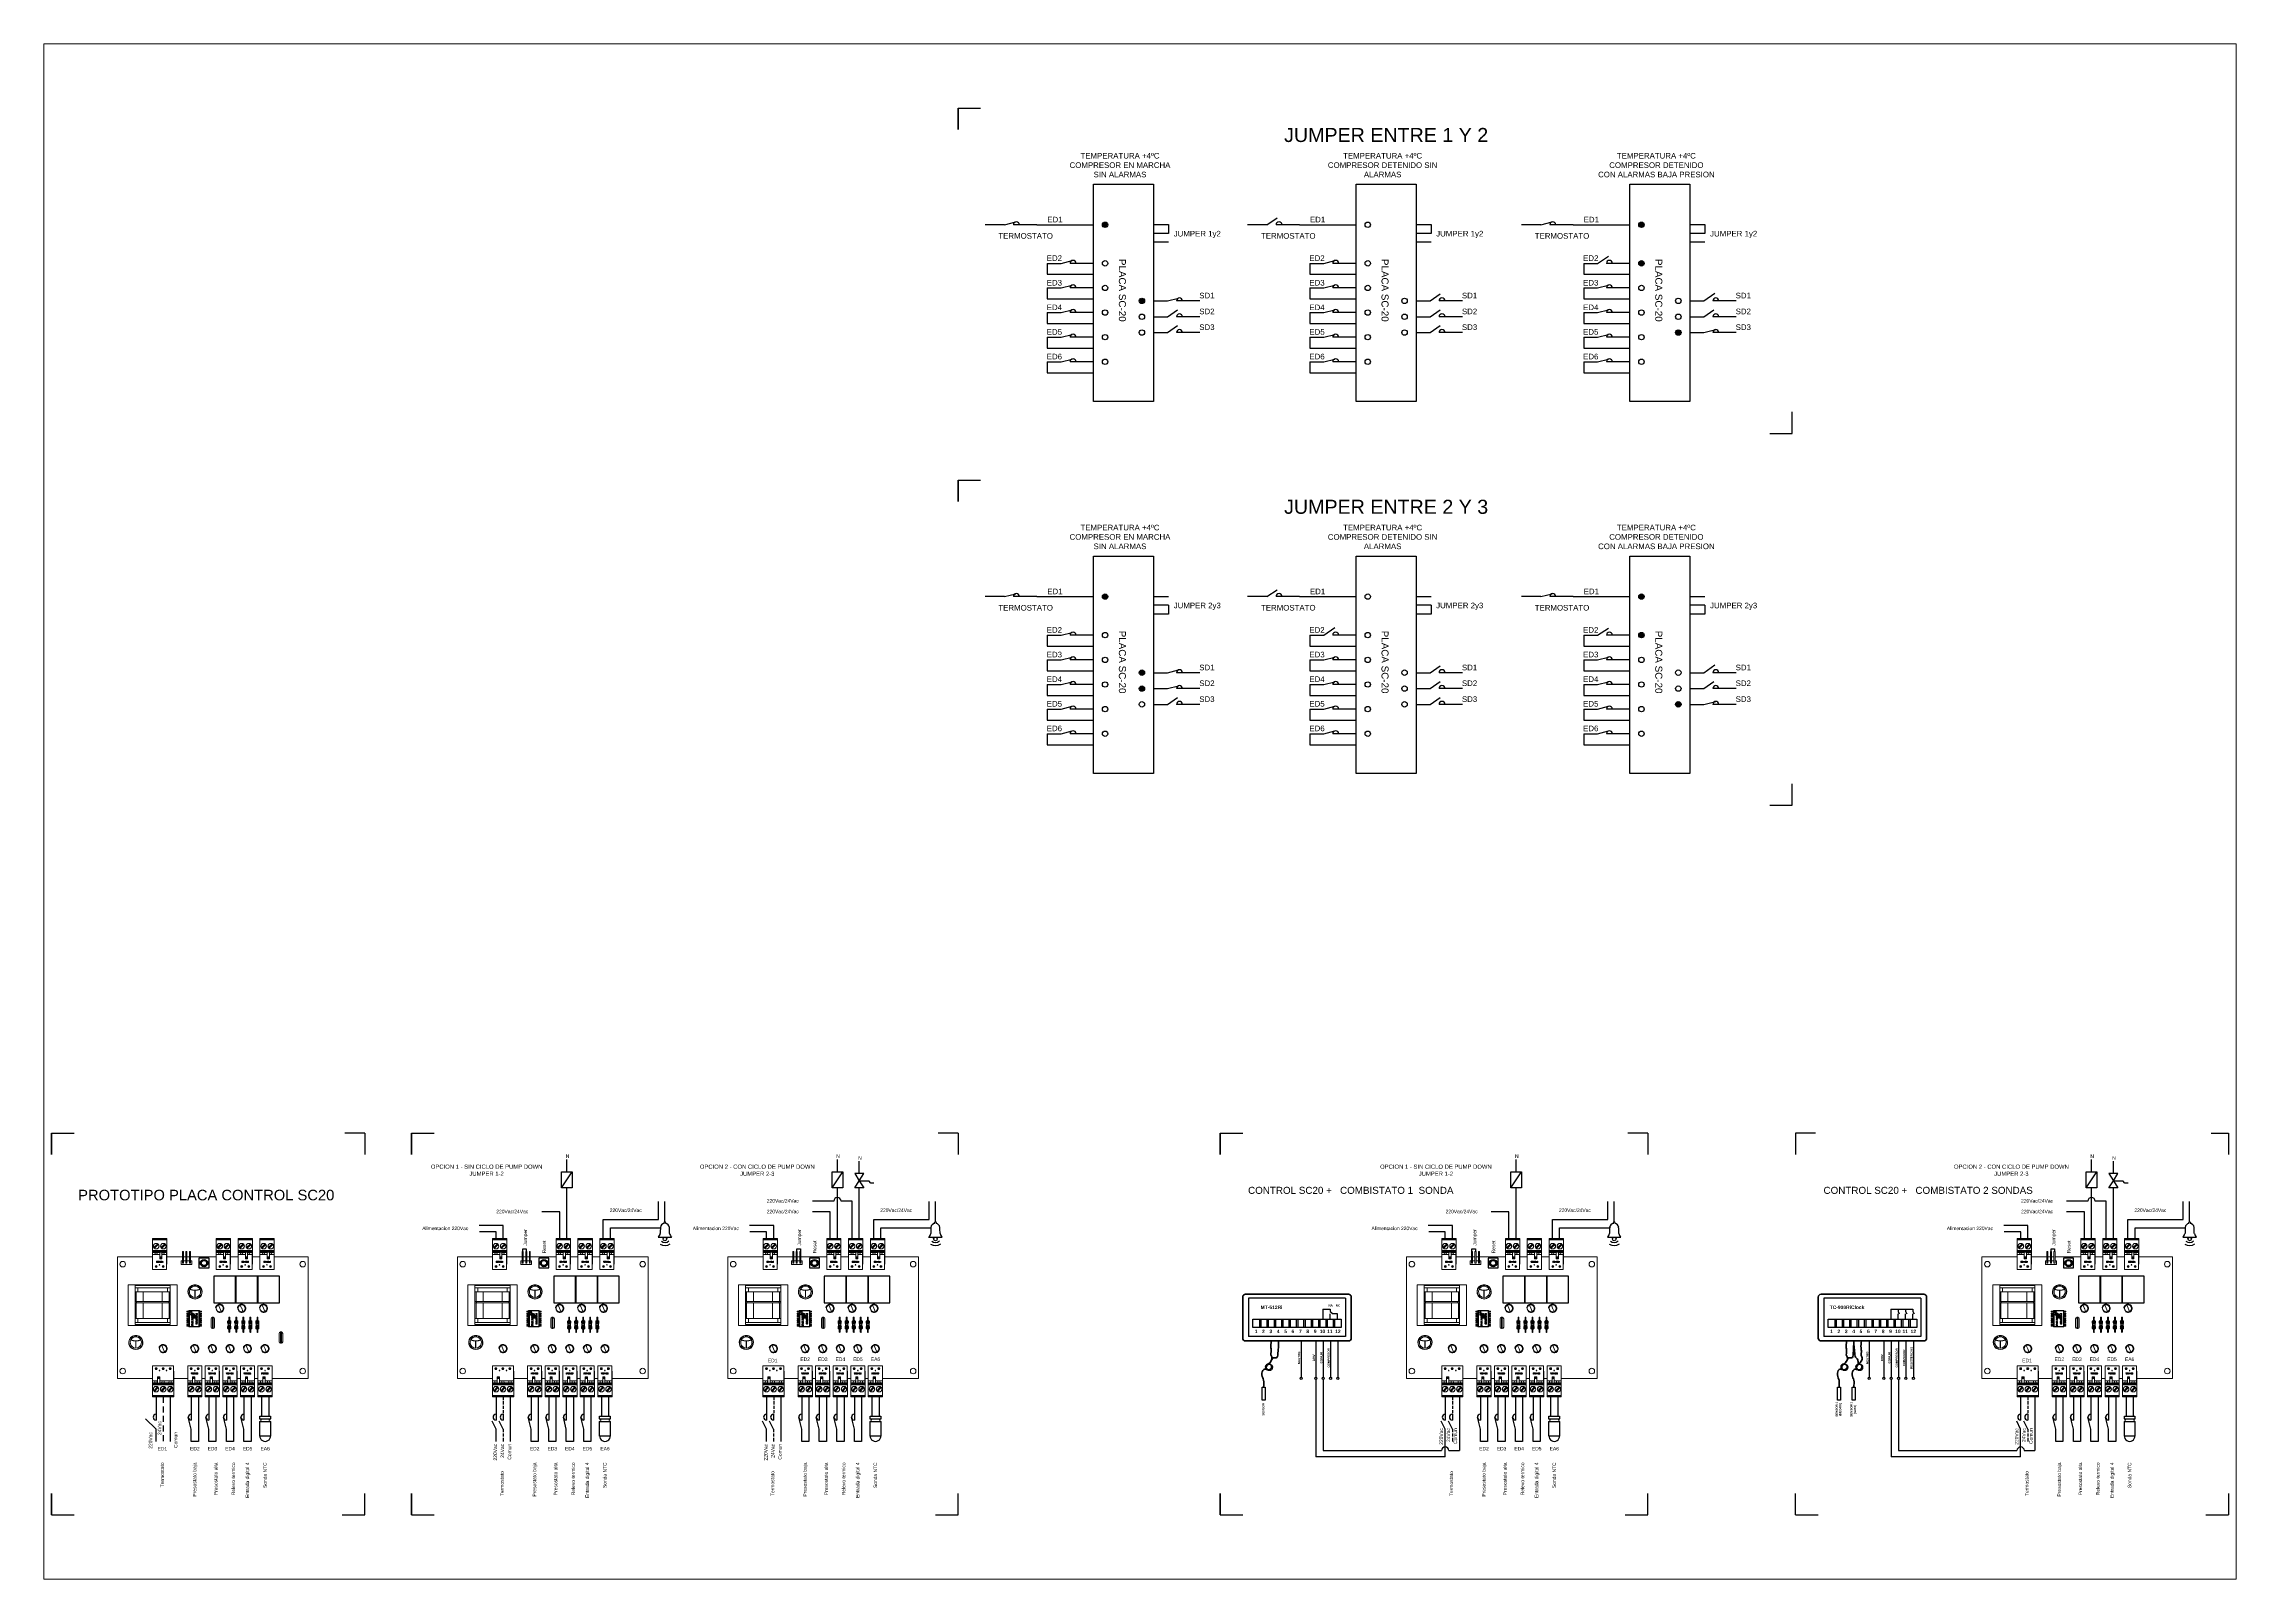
# Paper-space layout 'Presentación4' of a CAD drawing. Header units: millimetres. Extents: x 29 to 262, y 20 to 183.
# The model-space entities are those that its viewports show. They can reach past a viewport. Long polylines and large blocks are cut down to what shows.
import ezdxf

# ---------------------------------------------------------------- set-up
doc = ezdxf.new("R2010")
doc.units = ezdxf.units.MM
doc.layers.add('TANGENT EDGES', color=7, linetype='Continuous', lineweight=0)
doc.layers.add('VISIBLE', color=7, linetype='Continuous', lineweight=0)
doc.layers.add('Z100', color=9, linetype='Continuous', plot=False)
doc.styles.get("Standard").update_dxf_attribs({"font": 'arial.ttf'})

msp = doc.modelspace()

# ---------------------------------------------------------------- hatches: boundary and pattern name
h = msp.add_hatch(color=1)
h.dxf.hatch_style = 1
h.paths.add_polyline_path([(632.9, 1287.4, 1), (629, 1287.4, 1)])
h = msp.add_hatch(color=1)
h.dxf.hatch_style = 1
h.paths.add_polyline_path([(1014.4, 1287.4, 1), (1010.5, 1287.4, 1)])
h = msp.add_hatch(color=1)
h.dxf.hatch_style = 1
h.paths.add_polyline_path([(1014.4, 1260, 1), (1010.5, 1260, 1)])
h = msp.add_hatch(color=1)
h.dxf.hatch_style = 1
h.paths.add_polyline_path([(659.1, 1233.3, 1), (655.3, 1233.3, 1)])
h = msp.add_hatch(color=1)
h.dxf.hatch_style = 1
h.paths.add_polyline_path([(1040.6, 1210.8, 1), (1036.8, 1210.8, 1)])
h = msp.add_hatch(color=1)
h.dxf.hatch_style = 1
h.paths.add_polyline_path([(632.9, 1023, 1), (629, 1023, 1)])
h = msp.add_hatch(color=1)
h.dxf.hatch_style = 1
h.paths.add_polyline_path([(1014.4, 1023, 1), (1010.5, 1023, 1)])
h = msp.add_hatch(color=1)
h.dxf.hatch_style = 1
h.paths.add_polyline_path([(1014.4, 995.6, 1), (1010.5, 995.6, 1)])
h = msp.add_hatch(color=1)
h.dxf.hatch_style = 1
h.paths.add_polyline_path([(659.1, 968.9, 1), (655.3, 968.9, 1)])
h = msp.add_hatch(color=1)
h.dxf.hatch_style = 1
h.paths.add_polyline_path([(659.1, 957.6, 1), (655.3, 957.6, 1)])
h = msp.add_hatch(color=1)
h.dxf.hatch_style = 1
h.paths.add_polyline_path([(1040.6, 946.4, 1), (1036.8, 946.4, 1)])

# ---------------------------------------------------------------- linework, layer by layer
for p, q in [((665.5, 1316.2), (665.5, 1161.7)), ((852.3, 1316.2), (852.3, 1161.7)), ((1047, 1316.2), (1047, 1161.7)), ((559.4, 1287.4), (545.6, 1287.4)), ((559.4, 1287.4), (567.4, 1289.4)), ((582.4, 1287.4), (565.8, 1287.4)), ((582.4, 1287.4), (622.7, 1287.4)), ((665.5, 1287.6), (676.1, 1287.6)), ((676.1, 1281.3), (665.5, 1281.3)), ((676.1, 1287.6), (676.1, 1281.3)), ((746.1, 1287.4), (732.4, 1287.4)), ((746.1, 1287.4), (753.4, 1292.3)), ((769.2, 1287.4), (752.6, 1287.4)), ((769.2, 1287.4), (809.5, 1287.4)), ((852.3, 1287.6), (862.9, 1287.6)), ((862.9, 1281.3), (852.3, 1281.3)), ((862.9, 1287.6), (862.9, 1281.3)), ((940.9, 1287.4), (927.1, 1287.4)), ((940.9, 1287.4), (948.9, 1289.4)), ((963.9, 1287.4), (947.3, 1287.4)), ((963.9, 1287.4), (1004.2, 1287.4)), ((1047, 1287.6), (1057.6, 1287.6)), ((1057.6, 1281.3), (1047, 1281.3)), ((1057.6, 1287.6), (1057.6, 1281.3)), ((676.1, 1275), (665.5, 1275)), ((862.9, 1275), (852.3, 1275)), ((981.2, 1260), (989, 1265)), ((1057.6, 1275), (1047, 1275)), ((589.9, 1260), (599.7, 1260)), ((589.9, 1260), (589.9, 1252.2)), ((589.9, 1252.2), (622.7, 1252.2)), ((599.7, 1260), (607.5, 1261.9)), ((622.7, 1260), (606.1, 1260)), ((776.7, 1260), (786.5, 1260)), ((776.7, 1260), (776.7, 1252.2)), ((776.7, 1252.2), (809.5, 1252.2)), ((786.5, 1260), (794.3, 1261.9)), ((809.5, 1260), (792.9, 1260)), ((971.4, 1260), (981.2, 1260)), ((971.4, 1260), (971.4, 1252.2)), ((971.4, 1252.2), (1004.2, 1252.2)), ((1004.2, 1260), (987.6, 1260)), ((589.9, 1242.5), (599.7, 1242.5)), ((589.9, 1242.5), (589.9, 1234.7)), ((589.9, 1234.7), (622.7, 1234.7)), ((599.7, 1242.5), (607.5, 1244.4)), ((622.7, 1242.5), (606.1, 1242.5)), ((665.5, 1233.3), (675.3, 1233.3)), ((675.3, 1233.3), (683.3, 1235.3)), ((698.3, 1233.3), (681.8, 1233.3)), ((776.7, 1242.5), (786.5, 1242.5)), ((776.7, 1242.5), (776.7, 1234.7)), ((776.7, 1234.7), (809.5, 1234.7)), ((786.5, 1242.5), (794.3, 1244.4)), ((809.5, 1242.5), (792.9, 1242.5)), ((852.3, 1233.3), (862.1, 1233.3)), ((862.1, 1233.3), (869.3, 1238.3)), ((885.1, 1233.3), (868.5, 1233.3)), ((971.4, 1242.5), (981.2, 1242.5)), ((971.4, 1242.5), (971.4, 1234.7)), ((971.4, 1234.7), (1004.2, 1234.7)), ((981.2, 1242.5), (989, 1244.4)), ((1004.2, 1242.5), (987.6, 1242.5)), ((1047, 1233.3), (1056.8, 1233.3)), ((1056.8, 1233.3), (1064.8, 1238.9)), ((1079.8, 1233.3), (1063.3, 1233.3)), ((589.9, 1225), (599.7, 1225)), ((589.9, 1225), (589.9, 1217.2)), ((589.9, 1217.2), (622.7, 1217.2)), ((599.7, 1225), (607.5, 1226.9)), ((622.7, 1225), (606.1, 1225)), ((665.5, 1222), (675.3, 1222)), ((675.3, 1222), (682.5, 1227)), ((698.3, 1222), (681.8, 1222)), ((776.7, 1225), (786.5, 1225)), ((776.7, 1225), (776.7, 1217.2)), ((776.7, 1217.2), (809.5, 1217.2)), ((786.5, 1225), (794.3, 1226.9)), ((809.5, 1225), (792.9, 1225)), ((852.3, 1222), (862.1, 1222)), ((862.1, 1222), (869.3, 1227)), ((885.1, 1222), (868.5, 1222)), ((971.4, 1225), (981.2, 1225)), ((971.4, 1225), (971.4, 1217.2)), ((971.4, 1217.2), (1004.2, 1217.2)), ((981.2, 1225), (989, 1226.9)), ((1004.2, 1225), (987.6, 1225)), ((1047, 1222), (1056.8, 1222)), ((1056.8, 1222), (1064, 1227)), ((1079.8, 1222), (1063.3, 1222)), ((589.9, 1207.5), (599.7, 1207.5)), ((589.9, 1207.5), (589.9, 1199.7)), ((599.7, 1207.5), (607.5, 1209.4)), ((622.7, 1207.5), (606.1, 1207.5)), ((665.5, 1210.8), (675.3, 1210.8)), ((675.3, 1210.8), (682.5, 1215.8)), ((698.3, 1210.8), (681.8, 1210.8)), ((776.7, 1207.5), (786.5, 1207.5)), ((776.7, 1207.5), (776.7, 1199.7)), ((786.5, 1207.5), (794.3, 1209.4)), ((809.5, 1207.5), (792.9, 1207.5)), ((852.3, 1210.8), (862.1, 1210.8)), ((862.1, 1210.8), (869.3, 1215.8)), ((885.1, 1210.8), (868.5, 1210.8)), ((971.4, 1207.5), (981.2, 1207.5)), ((971.4, 1207.5), (971.4, 1199.7)), ((981.2, 1207.5), (989, 1209.4)), ((1004.2, 1207.5), (987.6, 1207.5)), ((1047, 1210.8), (1056.8, 1210.8)), ((1056.8, 1210.8), (1065.4, 1212.9)), ((1079.8, 1210.8), (1063.3, 1210.8)), ((589.9, 1199.7), (622.7, 1199.7)), ((589.9, 1190), (599.7, 1190)), ((589.9, 1190), (589.9, 1182.2)), ((599.7, 1190), (607.5, 1191.9)), ((622.7, 1190), (606.1, 1190)), ((776.7, 1199.7), (809.5, 1199.7)), ((776.7, 1190), (786.5, 1190)), ((776.7, 1190), (776.7, 1182.2)), ((786.5, 1190), (794.3, 1191.9)), ((809.5, 1190), (792.9, 1190)), ((971.4, 1199.7), (1004.2, 1199.7)), ((971.4, 1190), (981.2, 1190)), ((971.4, 1190), (971.4, 1182.2)), ((981.2, 1190), (989, 1191.9)), ((1004.2, 1190), (987.6, 1190)), ((589.9, 1182.2), (622.7, 1182.2)), ((776.7, 1182.2), (809.5, 1182.2)), ((971.4, 1182.2), (1004.2, 1182.2)), ((665.5, 1051.7), (665.5, 897.2)), ((852.3, 1051.7), (852.3, 897.2)), ((1047, 1051.7), (1047, 897.2)), ((559.4, 1023), (545.6, 1023)), ((559.4, 1023), (567.4, 1025)), ((582.4, 1023), (565.8, 1023)), ((582.4, 1023), (622.7, 1023)), ((665.5, 1023.2), (676.1, 1023.2)), ((676.1, 1016.9), (665.5, 1016.9)), ((676.1, 1016.9), (676.1, 1010.6)), ((746.1, 1023), (732.4, 1023)), ((746.1, 1023), (753.4, 1027.9)), ((769.2, 1023), (752.6, 1023)), ((769.2, 1023), (809.5, 1023)), ((852.3, 1023.2), (862.9, 1023.2)), ((862.9, 1016.9), (852.3, 1016.9)), ((862.9, 1016.9), (862.9, 1010.6)), ((940.9, 1023), (927.1, 1023)), ((940.9, 1023), (948.9, 1025)), ((963.9, 1023), (947.3, 1023)), ((963.9, 1023), (1004.2, 1023)), ((1047, 1023.2), (1057.6, 1023.2)), ((1057.6, 1016.9), (1047, 1016.9)), ((1057.6, 1016.9), (1057.6, 1010.6)), ((676.1, 1010.6), (665.5, 1010.6)), ((786.5, 995.6), (794.3, 1001)), ((862.9, 1010.6), (852.3, 1010.6)), ((981.2, 995.6), (989, 1000.6)), ((1057.6, 1010.6), (1047, 1010.6)), ((589.9, 995.6), (599.7, 995.6)), ((589.9, 995.6), (589.9, 987.8)), ((589.9, 987.8), (622.7, 987.8)), ((599.7, 995.6), (607.5, 997.5)), ((622.7, 995.6), (606.1, 995.6)), ((776.7, 995.6), (786.5, 995.6)), ((776.7, 995.6), (776.7, 987.8)), ((776.7, 987.8), (809.5, 987.8)), ((809.5, 995.6), (792.9, 995.6)), ((971.4, 995.6), (981.2, 995.6)), ((971.4, 995.6), (971.4, 987.8)), ((971.4, 987.8), (1004.2, 987.8)), ((1004.2, 995.6), (987.6, 995.6)), ((589.9, 978), (599.7, 978)), ((589.9, 978), (589.9, 970.3)), ((589.9, 970.3), (622.7, 970.3)), ((599.7, 978), (607.5, 980)), ((622.7, 978), (606.1, 978)), ((665.5, 968.9), (675.3, 968.9)), ((675.3, 968.9), (683.3, 970.9)), ((698.3, 968.9), (681.8, 968.9)), ((776.7, 978), (786.5, 978)), ((776.7, 978), (776.7, 970.3)), ((776.7, 970.3), (809.5, 970.3)), ((786.5, 978), (794.3, 980)), ((809.5, 978), (792.9, 978)), ((852.3, 968.9), (862.1, 968.9)), ((862.1, 968.9), (869.3, 973.8)), ((885.1, 968.9), (868.5, 968.9)), ((971.4, 978), (981.2, 978)), ((971.4, 978), (971.4, 970.3)), ((971.4, 970.3), (1004.2, 970.3)), ((981.2, 978), (989, 980)), ((1004.2, 978), (987.6, 978)), ((1047, 968.9), (1056.8, 968.9)), ((1056.8, 968.9), (1064.8, 974.4)), ((1079.8, 968.9), (1063.3, 968.9)), ((589.9, 960.5), (599.7, 960.5)), ((589.9, 960.5), (589.9, 952.8)), ((589.9, 952.8), (622.7, 952.8)), ((599.7, 960.5), (607.5, 962.5)), ((622.7, 960.5), (606.1, 960.5)), ((665.5, 957.6), (675.3, 957.6)), ((675.3, 957.6), (683.2, 959.6)), ((675.3, 946.4), (682.5, 951.3)), ((698.3, 957.6), (681.8, 957.6)), ((776.7, 960.5), (786.5, 960.5)), ((776.7, 960.5), (776.7, 952.8)), ((776.7, 952.8), (809.5, 952.8)), ((786.5, 960.5), (794.3, 962.5)), ((809.5, 960.5), (792.9, 960.5)), ((852.3, 957.6), (862.1, 957.6)), ((862.1, 957.6), (869.3, 962.6)), ((862.1, 946.4), (869.3, 951.3)), ((885.1, 957.6), (868.5, 957.6)), ((971.4, 960.5), (981.2, 960.5)), ((971.4, 960.5), (971.4, 952.8)), ((971.4, 952.8), (1004.2, 952.8)), ((981.2, 960.5), (989, 962.5)), ((1004.2, 960.5), (987.6, 960.5)), ((1047, 957.6), (1056.8, 957.6)), ((1056.8, 957.6), (1064, 962.6)), ((1079.8, 957.6), (1063.3, 957.6)), ((589.9, 943), (599.7, 943)), ((589.9, 943), (589.9, 935.2)), ((599.7, 943), (607.5, 945)), ((622.7, 943), (606.1, 943)), ((665.5, 946.4), (675.3, 946.4)), ((698.3, 946.4), (681.8, 946.4)), ((776.7, 943), (786.5, 943)), ((776.7, 943), (776.7, 935.2)), ((786.5, 943), (794.3, 945)), ((809.5, 943), (792.9, 943)), ((852.3, 946.4), (862.1, 946.4)), ((885.1, 946.4), (868.5, 946.4)), ((971.4, 943), (981.2, 943)), ((971.4, 943), (971.4, 935.2)), ((981.2, 943), (989, 945)), ((1004.2, 943), (987.6, 943)), ((1047, 946.4), (1056.8, 946.4)), ((1056.8, 946.4), (1065.4, 948.5)), ((1079.8, 946.4), (1063.3, 946.4)), ((589.9, 935.2), (622.7, 935.2)), ((589.9, 925.5), (599.7, 925.5)), ((589.9, 925.5), (589.9, 917.7)), ((599.7, 925.5), (607.5, 927.5)), ((622.7, 925.5), (606.1, 925.5)), ((776.7, 935.2), (809.5, 935.2)), ((776.7, 925.5), (786.5, 925.5)), ((776.7, 925.5), (776.7, 917.7)), ((786.5, 925.5), (794.3, 927.5)), ((809.5, 925.5), (792.9, 925.5)), ((971.4, 935.2), (1004.2, 935.2)), ((971.4, 925.5), (981.2, 925.5)), ((971.4, 925.5), (971.4, 917.7)), ((981.2, 925.5), (989, 927.5)), ((1004.2, 925.5), (987.6, 925.5)), ((589.9, 917.7), (622.7, 917.7)), ((776.7, 917.7), (809.5, 917.7)), ((971.4, 917.7), (1004.2, 917.7)), ((244.3, 602.5), (252, 613.9)), ((248.2, 613.9), (248.2, 622.8)), ((436.8, 602.5), (444.4, 613.9)), ((440.6, 613.9), (440.6, 622.8)), ((459.4, 612.7), (452.9, 612.7)), ((452.9, 612.7), (456.1, 607.6)), ((456.1, 612.7), (456.1, 621.6)), ((456.1, 607.6), (459.4, 612.7)), ((919.5, 602.5), (927.1, 613.9)), ((923.3, 613.9), (923.3, 622.8)), ((1328.8, 602.5), (1336.4, 613.9)), ((1332.6, 613.9), (1332.6, 622.8)), ((1351.4, 612.7), (1345, 612.7)), ((1345, 612.7), (1348.2, 607.6)), ((1348.2, 612.7), (1348.2, 621.6)), ((1348.2, 607.6), (1351.4, 612.7)), ((248.2, 566.6), (248.2, 602.5)), ((248.2, 566.6), (248.2, 602.5)), ((313.4, 580.1), (313.4, 592.9)), ((317.9, 578.2), (317.9, 592.9)), ((438, 593.1), (422.8, 593.1)), ((440.6, 566.6), (440.6, 602.5)), ((451.1, 593.1), (443.2, 593.1)), ((451.1, 566.6), (451.1, 593.1)), ((452.9, 602.5), (456.1, 607.6)), ((459.4, 602.5), (452.9, 602.5)), ((456.1, 607.6), (459.4, 602.5)), ((456.1, 607.6), (462.9, 607.6)), ((456.1, 566.6), (456.1, 602.5)), ((464.3, 606), (462.9, 607.6)), ((466.6, 606), (464.3, 606)), ((505.9, 580.1), (505.9, 592.9)), ((510.3, 578.2), (510.3, 592.9)), ((923.3, 566.6), (923.3, 602.5)), ((923.3, 566.6), (923.3, 602.5)), ((988.6, 580.1), (988.6, 592.9)), ((993.1, 578.2), (993.1, 592.9)), ((1330, 593.1), (1314.8, 593.1)), ((1332.6, 566.6), (1332.6, 602.5)), ((1343.1, 593.1), (1335.2, 593.1)), ((1343.1, 566.6), (1343.1, 593.1)), ((1345, 602.5), (1348.2, 607.6)), ((1351.4, 602.5), (1345, 602.5)), ((1348.2, 607.6), (1351.4, 602.5)), ((1348.2, 607.6), (1354.9, 607.6)), ((1348.2, 566.6), (1348.2, 602.5)), ((1356.3, 606), (1354.9, 607.6)), ((1358.7, 606), (1356.3, 606)), ((1397.9, 580.1), (1397.9, 592.9)), ((1402.4, 578.2), (1402.4, 592.9)), ((243.1, 585.5), (230.4, 585.5)), ((243.1, 566.6), (243.1, 585.5)), ((243.1, 566.6), (243.1, 585.5)), ((274.1, 566.6), (274.1, 580.1)), ((274.1, 580.1), (313.4, 580.1)), ((274.1, 566.6), (274.1, 580.1)), ((435.5, 585.5), (422.8, 585.5)), ((435.5, 566.6), (435.5, 585.5)), ((466.5, 566.6), (466.5, 580.1)), ((466.5, 580.1), (505.9, 580.1)), ((918.2, 585.5), (905.5, 585.5)), ((918.2, 566.6), (918.2, 585.5)), ((918.2, 566.6), (918.2, 585.5)), ((949.2, 566.6), (949.2, 580.1)), ((949.2, 580.1), (988.6, 580.1)), ((949.2, 566.6), (949.2, 580.1)), ((1327.5, 585.5), (1314.8, 585.5)), ((1327.5, 566.6), (1327.5, 585.5)), ((1358.5, 566.6), (1358.5, 580.1)), ((1358.5, 580.1), (1397.9, 580.1)), ((202.9, 575.9), (185.8, 575.9)), ((197.8, 571.2), (186, 571.2)), ((197.8, 566.6), (197.8, 571.2)), ((202.9, 566.6), (202.9, 575.9)), ((279.2, 574.2), (314.6, 574.2)), ((279.2, 566.6), (279.2, 574.2)), ((313.1, 567.5), (322.7, 567.5)), ((395.3, 575.9), (378.2, 575.9)), ((390.2, 571.2), (378.4, 571.2)), ((390.2, 566.6), (390.2, 571.2)), ((395.3, 566.6), (395.3, 575.9)), ((471.6, 566.6), (471.6, 574.2)), ((471.6, 574.2), (507, 574.2)), ((505.5, 567.5), (515.2, 567.5)), ((878.1, 575.9), (860.9, 575.9)), ((873, 571.2), (861.2, 571.2)), ((873, 566.6), (873, 571.2)), ((878.1, 566.6), (878.1, 575.9)), ((954.3, 574.2), (989.8, 574.2)), ((954.3, 566.6), (954.3, 574.2)), ((988.3, 567.5), (997.9, 567.5)), ((1287.4, 575.9), (1270.2, 575.9)), ((1282.3, 571.2), (1270.4, 571.2)), ((1282.3, 566.6), (1282.3, 571.2)), ((1287.4, 566.6), (1287.4, 575.9)), ((1363.6, 566.6), (1363.6, 574.2)), ((1363.6, 574.2), (1399, 574.2)), ((1397.6, 567.5), (1407.2, 567.5)), ((216.8, 557.2), (216.8, 559.1)), ((216.8, 559.1), (219.3, 559.1)), ((219.3, 559.1), (219.3, 557.2)), ((411.7, 557.2), (411.7, 559.1)), ((411.7, 559.1), (414.3, 559.1)), ((414.3, 559.1), (414.3, 557.2)), ((891.9, 557.2), (891.9, 559.1)), ((891.9, 559.1), (894.5, 559.1)), ((894.5, 559.1), (894.5, 557.2)), ((1303.8, 557.2), (1303.8, 559.1)), ((1303.8, 559.1), (1306.3, 559.1)), ((1306.3, 559.1), (1306.3, 557.2)), ((802, 524.2), (733, 524.2)), ((733, 524.2), (733, 496.8)), ((785.9, 516.2), (791.1, 516.2)), ((785.9, 516.2), (785.9, 509.1)), ((791.1, 516.2), (791.1, 514.7)), ((791.1, 514.7), (793.3, 512.9)), ((802, 524.2), (802, 496.8)), ((1211.3, 524.2), (1142.2, 524.2)), ((1142.2, 524.2), (1142.2, 496.8)), ((1189.9, 516.2), (1205.6, 516.2)), ((1189.9, 516.2), (1189.9, 509.1)), ((1195.1, 516.2), (1195.1, 514.7)), ((1195.1, 514.7), (1195.9, 513)), ((1200.4, 516.2), (1200.4, 514.7)), ((1200.4, 514.7), (1201.2, 513)), ((1205.6, 516.2), (1205.6, 514.7)), ((1205.6, 514.7), (1206.4, 513)), ((1211.3, 524.2), (1211.3, 496.8)), ((740.8, 509.1), (740.8, 503.3)), ((741.8, 509.1), (741.8, 503.3)), ((746, 509.1), (746, 503.3)), ((747, 509.1), (747, 503.3)), ((751.3, 509.1), (751.3, 503.3)), ((752.3, 509.1), (752.3, 503.3)), ((756.5, 509.1), (756.5, 503.3)), ((757.5, 509.1), (757.5, 503.3)), ((761.7, 509.1), (761.7, 503.3)), ((762.7, 509.1), (762.7, 503.3)), ((767, 509.1), (767, 503.3)), ((768, 509.1), (768, 503.3)), ((772.2, 509.1), (772.2, 503.3)), ((773.2, 509.1), (773.2, 503.3)), ((777.5, 509.1), (777.5, 503.3)), ((778.5, 509.1), (778.5, 503.3)), ((782.7, 509.1), (782.7, 503.3)), ((783.7, 509.1), (783.7, 503.3)), ((788, 509.1), (788, 503.3)), ((789, 509.1), (789, 503.3)), ((791.1, 509.1), (791.1, 513)), ((796.4, 513), (792.8, 513)), ((793.2, 509.1), (793.2, 503.3)), ((794.2, 509.1), (794.2, 503.3)), ((796.4, 509.1), (796.4, 513)), ((1150, 509.1), (1150, 503.3)), ((1151, 509.1), (1151, 503.3)), ((1155.3, 509.1), (1155.3, 503.3)), ((1156.3, 509.1), (1156.3, 503.3)), ((1160.5, 509.1), (1160.5, 503.3)), ((1161.5, 509.1), (1161.5, 503.3)), ((1165.8, 509.1), (1165.8, 503.3)), ((1166.8, 509.1), (1166.8, 503.3)), ((1171, 509.1), (1171, 503.3)), ((1172, 509.1), (1172, 503.3)), ((1176.3, 509.1), (1176.3, 503.3)), ((1177.3, 509.1), (1177.3, 503.3)), ((1181.5, 509.1), (1181.5, 503.3)), ((1182.5, 509.1), (1182.5, 503.3)), ((1186.8, 509.1), (1186.8, 503.3)), ((1187.8, 509.1), (1187.8, 503.3)), ((1192, 509.1), (1192, 503.3)), ((1193, 509.1), (1193, 503.3)), ((1195.1, 509.1), (1195.1, 513)), ((1197.3, 509.1), (1197.3, 503.3)), ((1198.3, 509.1), (1198.3, 503.3)), ((1200.4, 509.1), (1200.4, 513)), ((1202.5, 509.1), (1202.5, 503.3)), ((1203.5, 509.1), (1203.5, 503.3)), ((1205.6, 509.1), (1205.6, 513)), ((802, 496.8), (733, 496.8)), ((770.4, 493.7), (770.4, 467.8)), ((780.9, 493.7), (780.9, 467.8)), ((786.1, 493.7), (786.1, 467.8)), ((791.4, 493.7), (791.4, 467.8)), ((796.6, 493.7), (796.6, 467.8)), ((1211.3, 496.8), (1142.2, 496.8)), ((1174.4, 493.7), (1174.4, 467.8)), ((1184.9, 493.7), (1184.9, 467.8)), ((1190.1, 493.7), (1190.1, 467.8)), ((1195.4, 493.7), (1195.4, 467.8)), ((1200.6, 493.7), (1200.6, 467.8)), ((1205.9, 493.7), (1205.9, 467.8)), ((-44, 454), (-44, 437.4)), ((-38.9, 454), (-38.9, 449.7)), ((-33.9, 454), (-33.9, 422.1)), ((-19, 454), (-19, 437.4)), ((-13.9, 454), (-13.9, 422.1)), ((-6.5, 454), (-6.5, 437.4)), ((-1.4, 454), (-1.4, 422.1)), ((6, 454), (6, 437.4)), ((11.1, 454), (11.1, 422.1)), ((18.5, 454), (18.5, 437.4)), ((23.6, 454), (23.6, 422.1)), ((31, 454), (31, 440.3)), ((36.1, 454), (36.1, 440.3)), ((197.8, 454), (197.8, 437.4)), ((202.8, 454), (202.8, 451.7)), ((207.8, 454), (207.8, 422.1)), ((222.8, 454), (222.8, 437.4)), ((227.8, 454), (227.8, 422.1)), ((235.3, 454), (235.3, 437.4)), ((240.3, 454), (240.3, 422.1)), ((247.8, 454), (247.8, 437.4)), ((252.8, 454), (252.8, 422.1)), ((260.3, 454), (260.3, 437.4)), ((265.3, 454), (265.3, 422.1)), ((272.8, 454), (272.8, 440.3)), ((277.8, 454), (277.8, 440.3)), ((390.2, 454), (390.2, 437.4)), ((395.3, 454), (395.3, 451.7)), ((400.3, 454), (400.3, 422.1)), ((415.2, 454), (415.2, 437.4)), ((420.3, 454), (420.3, 422.1)), ((427.7, 454), (427.7, 437.4)), ((432.8, 454), (432.8, 422.1)), ((440.2, 454), (440.2, 437.4)), ((445.3, 454), (445.3, 422.1)), ((452.7, 454), (452.7, 437.4)), ((457.8, 454), (457.8, 422.1)), ((465.2, 454), (465.2, 440.3)), ((470.3, 454), (470.3, 440.3)), ((780.9, 466.4), (780.9, 411.3)), ((786.1, 466.4), (786.1, 415.7)), ((872.9, 454), (872.9, 437.4)), ((878, 454), (878, 451.7)), ((883, 454), (883, 415.7)), ((897.9, 454), (897.9, 437.4)), ((903, 454), (903, 422.1)), ((910.4, 454), (910.4, 437.4)), ((915.5, 454), (915.5, 422.1)), ((922.9, 454), (922.9, 437.4)), ((928, 454), (928, 422.1)), ((935.4, 454), (935.4, 437.4)), ((940.5, 454), (940.5, 422.1)), ((947.9, 454), (947.9, 440.3)), ((953, 454), (953, 440.3)), ((1190.1, 466.4), (1190.1, 411.3)), ((1195.4, 466.4), (1195.4, 415.7)), ((1282.2, 454), (1282.2, 437.4)), ((1287.3, 454), (1287.3, 451.7)), ((1292.3, 454), (1292.3, 422.1)), ((1292.3, 454), (1292.3, 415.7)), ((1307.2, 454), (1307.2, 437.4)), ((1312.3, 454), (1312.3, 422.1)), ((1319.7, 454), (1319.7, 437.4)), ((1324.8, 454), (1324.8, 422.1)), ((1332.2, 454), (1332.2, 437.4)), ((1337.3, 454), (1337.3, 422.1)), ((1344.7, 454), (1344.7, 437.4)), ((1349.8, 454), (1349.8, 422.1)), ((1357.2, 454), (1357.2, 440.3)), ((1362.3, 454), (1362.3, 440.3)), ((-44, 431), (-51.5, 438.3)), ((-38.9, 447.2), (-38.9, 442.9)), ((-38.9, 440.4), (-38.9, 436.1)), ((-19, 431), (-21.1, 439.5)), ((-6.5, 431), (-8.6, 439.5)), ((6, 431), (3.9, 439.5)), ((18.5, 431), (16.4, 439.5)), ((29.8, 438.2), (29.8, 440.3)), ((29.8, 440.3), (37.3, 440.3)), ((29.8, 438.2), (37.3, 438.2)), ((37.3, 440.3), (37.3, 438.2)), ((197.8, 431), (195, 436.7)), ((202.8, 431), (200, 436.7)), ((202.8, 450.8), (202.8, 448.6)), ((202.8, 447.6), (202.8, 445.5)), ((202.8, 444.5), (202.8, 442.4)), ((202.8, 441.7), (202.8, 437.4)), ((222.8, 431), (220.7, 439.5)), ((235.3, 431), (233.2, 439.5)), ((247.8, 431), (245.7, 439.5)), ((260.3, 431), (258.2, 439.5)), ((271.5, 438.2), (271.5, 440.3)), ((271.5, 440.3), (279.1, 440.3)), ((271.5, 438.2), (279.1, 438.2)), ((279.1, 440.3), (279.1, 438.2)), ((390.2, 431), (387.4, 436.7)), ((395.2, 431), (392.4, 436.7)), ((395.2, 441.7), (395.2, 437.4)), ((395.3, 450.8), (395.3, 448.6)), ((395.3, 447.6), (395.3, 445.5)), ((395.3, 444.5), (395.3, 442.4)), ((415.2, 431), (413.1, 439.5)), ((427.7, 431), (425.6, 439.5)), ((440.2, 431), (438.1, 439.5)), ((452.7, 431), (450.6, 439.5)), ((463.9, 438.2), (463.9, 440.3)), ((463.9, 440.3), (471.5, 440.3)), ((463.9, 438.2), (471.5, 438.2)), ((471.5, 440.3), (471.5, 438.2)), ((872.9, 431), (870.1, 436.7)), ((878, 431), (875.2, 436.7)), ((878, 450.8), (878, 448.6)), ((878, 447.6), (878, 445.5)), ((878, 444.5), (878, 442.4)), ((878, 441.7), (878, 437.4)), ((897.9, 431), (895.8, 439.5)), ((910.4, 431), (908.3, 439.5)), ((922.9, 431), (920.8, 439.5)), ((935.4, 431), (933.3, 439.5)), ((946.7, 438.2), (946.7, 440.3)), ((946.7, 440.3), (954.3, 440.3)), ((946.7, 438.2), (954.3, 438.2)), ((954.3, 440.3), (954.3, 438.2)), ((1282.2, 431), (1279.4, 436.7)), ((1287.2, 431), (1284.4, 436.7)), ((1287.2, 441.7), (1287.2, 437.4)), ((1287.3, 450.8), (1287.3, 448.6)), ((1287.3, 447.6), (1287.3, 445.5)), ((1287.3, 444.5), (1287.3, 442.4)), ((1307.2, 431), (1305.1, 439.5)), ((1319.7, 431), (1317.6, 439.5)), ((1332.2, 431), (1330.1, 439.5)), ((1344.7, 431), (1342.6, 439.5)), ((1356, 438.2), (1356, 440.3)), ((1356, 440.3), (1363.5, 440.3)), ((1356, 438.2), (1363.5, 438.2)), ((1363.5, 440.3), (1363.5, 438.2)), ((-44, 422.1), (-44, 431)), ((-38.9, 433.5), (-38.9, 429.3)), ((-38.9, 426.7), (-38.9, 422.5)), ((-19, 422.1), (-19, 431)), ((-13.9, 422.1), (-19, 422.1)), ((-6.5, 422.1), (-6.5, 431)), ((-1.4, 422.1), (-6.5, 422.1)), ((6, 422.1), (6, 431)), ((11.1, 422.1), (6, 422.1)), ((18.5, 422.1), (18.5, 431)), ((23.6, 422.1), (18.5, 422.1)), ((29.8, 426.1), (29.8, 436.4)), ((29.8, 436.4), (37.3, 436.4)), ((37.3, 426.1), (29.8, 426.1)), ((37.3, 436.4), (37.3, 426.1)), ((197.8, 422.1), (197.8, 431)), ((202.8, 431), (202.8, 428.8)), ((202.8, 427.8), (202.8, 425.7)), ((202.8, 424.7), (202.8, 422.1)), ((222.8, 422.1), (222.8, 431)), ((227.8, 422.1), (222.8, 422.1)), ((235.3, 422.1), (235.3, 431)), ((240.3, 422.1), (235.3, 422.1)), ((247.8, 422.1), (247.8, 431)), ((252.8, 422.1), (247.8, 422.1)), ((260.3, 422.1), (260.3, 431)), ((265.3, 422.1), (260.3, 422.1)), ((271.5, 426.1), (271.5, 436.4)), ((271.5, 436.4), (279.1, 436.4)), ((279.1, 426.1), (271.5, 426.1)), ((279.1, 436.4), (279.1, 426.1)), ((390.2, 422.1), (390.2, 431)), ((395.2, 431), (395.2, 428.8)), ((395.2, 427.8), (395.2, 425.7)), ((395.2, 424.7), (395.2, 422.1)), ((415.2, 422.1), (415.2, 431)), ((420.3, 422.1), (415.2, 422.1)), ((427.7, 422.1), (427.7, 431)), ((432.8, 422.1), (427.7, 422.1)), ((440.2, 422.1), (440.2, 431)), ((445.3, 422.1), (440.2, 422.1)), ((452.7, 422.1), (452.7, 431)), ((457.8, 422.1), (452.7, 422.1)), ((463.9, 426.1), (463.9, 436.4)), ((463.9, 436.4), (471.5, 436.4)), ((471.5, 426.1), (463.9, 426.1)), ((471.5, 436.4), (471.5, 426.1)), ((872.9, 411.3), (872.9, 431)), ((878, 431), (878, 428.8)), ((878, 427.8), (878, 425.7)), ((878, 424.7), (878, 422.1)), ((897.9, 422.1), (897.9, 431)), ((903, 422.1), (897.9, 422.1)), ((910.4, 422.1), (910.4, 431)), ((915.5, 422.1), (910.4, 422.1)), ((922.9, 422.1), (922.9, 431)), ((928, 422.1), (922.9, 422.1)), ((935.4, 422.1), (935.4, 431)), ((940.5, 422.1), (935.4, 422.1)), ((946.7, 426.1), (946.7, 436.4)), ((946.7, 436.4), (954.3, 436.4)), ((954.3, 426.1), (946.7, 426.1)), ((954.3, 436.4), (954.3, 426.1)), ((1282.2, 411.3), (1282.2, 431)), ((1287.2, 431), (1287.2, 428.8)), ((1287.2, 427.8), (1287.2, 425.7)), ((1287.2, 424.7), (1287.2, 422.1)), ((1307.2, 422.1), (1307.2, 431)), ((1312.3, 422.1), (1307.2, 422.1)), ((1319.7, 422.1), (1319.7, 431)), ((1324.8, 422.1), (1319.7, 422.1)), ((1332.2, 422.1), (1332.2, 431)), ((1337.3, 422.1), (1332.2, 422.1)), ((1344.7, 422.1), (1344.7, 431)), ((1349.8, 422.1), (1344.7, 422.1)), ((1356, 426.1), (1356, 436.4)), ((1356, 436.4), (1363.5, 436.4)), ((1363.5, 426.1), (1356, 426.1)), ((1363.5, 436.4), (1363.5, 426.1)), ((872.9, 411.3), (780.9, 411.3)), ((786.1, 415.7), (870.3, 415.7)), ((875.5, 415.7), (883, 415.7)), ((1282.2, 411.3), (1190.1, 411.3)), ((1195.4, 415.7), (1279.6, 415.7)), ((1284.8, 415.7), (1292.3, 415.7))]:
    msp.add_line(p, q)
for points in [[(622.7, 1316.2), (665.5, 1316.2), (665.5, 1161.7), (622.7, 1161.7)], [(809.5, 1316.2), (852.3, 1316.2), (852.3, 1161.7), (809.5, 1161.7)], [(1004.2, 1316.2), (1047, 1316.2), (1047, 1161.7), (1004.2, 1161.7)], [(622.7, 1051.7), (665.5, 1051.7), (665.5, 897.2), (622.7, 897.2)], [(809.5, 1051.7), (852.3, 1051.7), (852.3, 897.2), (809.5, 897.2)], [(1004.2, 1051.7), (1047, 1051.7), (1047, 897.2), (1004.2, 897.2)], [(244.3, 602.5), (244.3, 613.9), (252, 613.9), (252, 602.5)], [(436.8, 602.5), (436.8, 613.9), (444.4, 613.9), (444.4, 602.5)], [(919.5, 602.5), (919.5, 613.9), (927.1, 613.9), (927.1, 602.5)], [(1328.8, 602.5), (1328.8, 613.9), (1336.4, 613.9), (1336.4, 602.5)], [(-13.5, 552.5), (-13.5, 545.7), (-6.3, 545.7), (-6.3, 552.5)], [(228.3, 552.5), (228.3, 545.7), (235.4, 545.7), (235.4, 552.5)], [(420.7, 552.5), (420.7, 545.7), (427.9, 545.7), (427.9, 552.5)], [(903.4, 552.5), (903.4, 545.7), (910.6, 545.7), (910.6, 552.5)], [(1312.7, 552.5), (1312.7, 545.7), (1319.9, 545.7), (1319.9, 552.5)], [(-2.9, 539.8), (-2.9, 520.8), (12.6, 520.8), (12.6, 539.8)], [(12.7, 539.8), (12.7, 520.8), (28.2, 520.8), (28.2, 539.8)], [(28.3, 539.8), (28.3, 520.8), (43.8, 520.8), (43.8, 539.8)], [(238.9, 539.8), (238.9, 520.8), (254.4, 520.8), (254.4, 539.8)], [(254.5, 539.8), (254.5, 520.8), (270, 520.8), (270, 539.8)], [(270, 539.8), (270, 520.8), (285.5, 520.8), (285.5, 539.8)], [(431.3, 539.8), (431.3, 520.8), (446.8, 520.8), (446.8, 539.8)], [(446.9, 539.8), (446.9, 520.8), (462.4, 520.8), (462.4, 539.8)], [(462.4, 539.8), (462.4, 520.8), (477.9, 520.8), (477.9, 539.8)], [(914, 539.8), (914, 520.8), (929.5, 520.8), (929.5, 539.8)], [(929.6, 539.8), (929.6, 520.8), (945.1, 520.8), (945.1, 539.8)], [(945.2, 539.8), (945.2, 520.8), (960.7, 520.8), (960.7, 539.8)], [(1323.3, 539.8), (1323.3, 520.8), (1338.8, 520.8), (1338.8, 539.8)], [(1338.9, 539.8), (1338.9, 520.8), (1354.4, 520.8), (1354.4, 539.8)], [(1354.5, 539.8), (1354.5, 520.8), (1370, 520.8), (1370, 539.8)], [(736, 509.1), (799, 509.1), (799, 503.3), (736, 503.3)], [(1145.3, 509.1), (1208.3, 509.1), (1208.3, 503.3), (1145.3, 503.3)], [(742.7, 460.8), (744.8, 460.8), (744.8, 451.7), (742.7, 451.7)], [(1151.9, 460.8), (1154.1, 460.8), (1154.1, 451.7), (1151.9, 451.7)], [(1162.4, 460.8), (1164.6, 460.8), (1164.6, 451.7), (1162.4, 451.7)]]:
    msp.add_lwpolyline(points, close=True)
at = {"lineweight": 50}
for points in [[(806.1, 524.9, 0.414214), (804.1, 526.9), (730.9, 526.9, 0.414214), (728.9, 524.9), (728.9, 495.7, 0.414214), (730.9, 493.7), (804.1, 493.7, 0.414214), (806.1, 495.7)], [(1215.3, 524.9, 0.414214), (1213.3, 526.9), (1140.2, 526.9, 0.414214), (1138.2, 524.9), (1138.2, 495.7, 0.414214), (1140.2, 493.7), (1213.3, 493.7, 0.414214), (1215.3, 495.7)]]:
    msp.add_lwpolyline(points, format="xyb", close=True, dxfattribs=at)
at = {"color": 1}
for centre in [(631, 1287.4), (1012.5, 1287.4), (657.2, 1233.3), (1038.7, 1210.8), (631, 1023), (1012.5, 1023), (657.2, 968.9), (1038.7, 946.4)]:
    msp.add_circle(centre, 1.92, dxfattribs=at)
for centre, radius in [((817.8, 1287.4), 1.92), ((1012.5, 1287.4), 1.92), ((631, 1260), 1.92), ((817.8, 1260), 1.92), ((1012.5, 1260), 1.92), ((631, 1242.5), 1.92), ((657.2, 1233.3), 1.92), ((817.8, 1242.5), 1.92), ((844, 1233.3), 1.92), ((1012.5, 1242.5), 1.92), ((1038.7, 1233.3), 1.92), ((631, 1225), 1.92), ((657.2, 1222), 1.92), ((817.8, 1225), 1.92), ((844, 1222), 1.92), ((1012.5, 1225), 1.92), ((1038.7, 1222), 1.92), ((631, 1207.5), 1.92), ((657.2, 1210.8), 1.92), ((817.8, 1207.5), 1.92), ((844, 1210.8), 1.92), ((1012.5, 1207.5), 1.92), ((1038.7, 1210.8), 1.92), ((631, 1190), 1.92), ((817.8, 1190), 1.92), ((1012.5, 1190), 1.92), ((817.8, 1023), 1.92), ((1012.5, 1023), 1.92), ((631, 995.6), 1.92), ((817.8, 995.6), 1.92), ((1012.5, 995.6), 1.92), ((631, 978), 1.92), ((657.2, 968.9), 1.92), ((817.8, 978), 1.92), ((844, 968.9), 1.92), ((1012.5, 978), 1.92), ((1038.7, 968.9), 1.92), ((631, 960.5), 1.92), ((657.2, 957.6), 1.92), ((817.8, 960.5), 1.92), ((844, 957.6), 1.92), ((1012.5, 960.5), 1.92), ((1038.7, 957.6), 1.92), ((631, 943), 1.92), ((657.2, 946.4), 1.92), ((817.8, 943), 1.92), ((844, 946.4), 1.92), ((1012.5, 943), 1.92), ((1038.7, 946.4), 1.92), ((631, 925.5), 1.92), ((817.8, 925.5), 1.92), ((1012.5, 925.5), 1.92), ((317.9, 566.2), 1.3), ((510.3, 566.2), 1.3), ((993.1, 566.2), 1.3), ((1402.4, 566.2), 1.3), ((-9.9, 549.1), 2.58), ((-9.9, 549.1), 2.15), ((-9.9, 549.1), 1.84), ((231.9, 549.1), 2.58), ((231.9, 549.1), 2.15), ((231.9, 549.1), 1.84), ((424.3, 549.1), 2.58), ((424.3, 549.1), 2.15), ((424.3, 549.1), 1.84), ((907, 549.1), 2.58), ((907, 549.1), 2.15), ((907, 549.1), 1.84), ((1316.3, 549.1), 2.58), ((1316.3, 549.1), 2.15), ((1316.3, 549.1), 1.84), ((770.4, 467.1), 0.737), ((780.9, 467.1), 0.737), ((786.1, 467.1), 0.737), ((791.4, 467.1), 0.737), ((796.6, 467.1), 0.737), ((1174.4, 467.1), 0.737), ((1184.9, 467.1), 0.737), ((1190.1, 467.1), 0.737), ((1195.4, 467.1), 0.737), ((1200.6, 467.1), 0.737), ((1205.9, 467.1), 0.737)]:
    msp.add_circle(centre, radius)
at = {"lineweight": 50}
for centre in [(747.3, 475.3), (747.8, 475), (1156.6, 475.3), (1157.1, 475), (1167.1, 475.3), (1167.6, 475)]:
    msp.add_circle(centre, 2.17, dxfattribs=at)
for centre, radius, start, end in [((567.9, 1287.4), 2.1, 0, 180), ((754.7, 1287.4), 2.1, 0, 180), ((949.4, 1287.4), 2.1, 0, 180), ((608.2, 1260), 2.1, 0, 180), ((795, 1260), 2.1, 0, 180), ((989.7, 1260), 2.1, 0, 180), ((608.2, 1242.5), 2.1, 0, 180), ((683.9, 1233.3), 2.1, 0, 180), ((795, 1242.5), 2.1, 0, 180), ((870.6, 1233.3), 2.1, 0, 180), ((989.7, 1242.5), 2.1, 0, 180), ((1065.4, 1233.3), 2.1, 0, 180), ((608.2, 1225), 2.1, 0, 180), ((683.9, 1222), 2.1, 0, 180), ((795, 1225), 2.1, 0, 180), ((870.6, 1222), 2.1, 0, 180), ((989.7, 1225), 2.1, 0, 180), ((1065.4, 1222), 2.1, 0, 180), ((608.2, 1207.5), 2.1, 0, 180), ((683.9, 1210.8), 2.1, 0, 180), ((795, 1207.5), 2.1, 0, 180), ((870.6, 1210.8), 2.1, 0, 180), ((989.7, 1207.5), 2.1, 0, 180), ((1065.4, 1210.8), 2.1, 0, 180), ((608.2, 1190), 2.1, 0, 180), ((795, 1190), 2.1, 0, 180), ((989.7, 1190), 2.1, 0, 180), ((567.9, 1023), 2.1, 0, 180), ((754.7, 1023), 2.1, 0, 180), ((949.4, 1023), 2.1, 0, 180), ((608.2, 995.6), 2.1, 0, 180), ((795, 995.6), 2.1, 0, 180), ((989.7, 995.6), 2.1, 0, 180), ((608.2, 978), 2.1, 0, 180), ((683.9, 968.9), 2.1, 0, 180), ((795, 978), 2.1, 0, 180), ((870.6, 968.9), 2.1, 0, 180), ((989.7, 978), 2.1, 0, 180), ((1065.4, 968.9), 2.1, 0, 180), ((608.2, 960.5), 2.1, 0, 180), ((683.9, 957.6), 2.1, 0, 180), ((795, 960.5), 2.1, 0, 180), ((870.6, 957.6), 2.1, 0, 180), ((989.7, 960.5), 2.1, 0, 180), ((1065.4, 957.6), 2.1, 0, 180), ((608.2, 943), 2.1, 0, 180), ((683.9, 946.4), 2.1, 0, 180), ((795, 943), 2.1, 0, 180), ((870.6, 946.4), 2.1, 0, 180), ((989.7, 943), 2.1, 0, 180), ((1065.4, 946.4), 2.1, 0, 180), ((608.2, 925.5), 2.1, 0, 180), ((795, 925.5), 2.1, 0, 180), ((989.7, 925.5), 2.1, 0, 180), ((440.6, 593.1), 2.6, 0, 180), ((1332.6, 593.1), 2.6, 0, 180), ((317.6, 574.2), 2.93, 90.9451, 175.0466), ((318.2, 574.2), 2.93, 4.9534, 89.0549), ((510, 574.2), 2.93, 90.9451, 175.0466), ((510.6, 574.2), 2.93, 4.9534, 89.0549), ((992.8, 574.2), 2.93, 90.9451, 175.0466), ((993.4, 574.2), 2.93, 4.9534, 89.0549), ((1402.1, 574.2), 2.93, 90.9451, 175.0466), ((1402.7, 574.2), 2.93, 4.9534, 89.0549), ((309.8, 571), 4.92, 313.204, 349.3347), ((318, 567.7), 6.24, 235.7625, 306.2634), ((380.6, 570.4), 66, 176.4338, 180.1934), ((318, 567.4), 3.79, 226.3918, 316.3332), ((255.2, 570.4), 66, 359.8066, 3.5662), ((326.1, 571), 4.92, 190.6653, 226.796), ((502.2, 571), 4.92, 313.204, 349.3347), ((510.4, 567.7), 6.24, 235.7625, 306.2634), ((573, 570.4), 66, 176.4338, 180.1934), ((510.4, 567.4), 3.79, 226.3918, 316.3332), ((447.6, 570.4), 66, 359.8066, 3.5662), ((518.5, 571), 4.92, 190.6653, 226.796), ((984.9, 571), 4.92, 313.204, 349.3347), ((993.1, 567.7), 6.24, 235.7625, 306.2634), ((1055.8, 570.4), 66, 176.4338, 180.1934), ((993.1, 567.4), 3.79, 226.3918, 316.3332), ((930.4, 570.4), 66, 359.8066, 3.5662), ((1001.3, 571), 4.92, 190.6653, 226.796), ((1394.2, 571), 4.92, 313.204, 349.3347), ((1402.4, 567.7), 6.24, 235.7625, 306.2634), ((1465.1, 570.4), 66, 176.4338, 180.1934), ((1402.4, 567.4), 3.79, 226.3918, 316.3332), ((1339.7, 570.4), 66, 359.8066, 3.5662), ((1410.6, 571), 4.92, 190.6653, 226.796), ((-44, 439.5), 2.1, 90, 270), ((-19, 439.5), 2.1, 90, 270), ((-6.5, 439.5), 2.1, 90, 270), ((6, 439.5), 2.1, 90, 270), ((18.5, 439.5), 2.1, 90, 270), ((29.8, 437.3), 0.874, 270, 90), ((37.3, 437.3), 0.874, 90, 270), ((197.8, 439.5), 2.1, 90, 270), ((202.8, 439.5), 2.1, 90, 270), ((222.8, 439.5), 2.1, 90, 270), ((235.3, 439.5), 2.1, 90, 270), ((247.8, 439.5), 2.1, 90, 270), ((260.3, 439.5), 2.1, 90, 270), ((271.5, 437.3), 0.874, 270, 90), ((279.1, 437.3), 0.874, 90, 270), ((390.2, 439.5), 2.1, 90, 270), ((395.2, 439.5), 2.1, 90, 270), ((415.2, 439.5), 2.1, 90, 270), ((427.7, 439.5), 2.1, 90, 270), ((440.2, 439.5), 2.1, 90, 270), ((452.7, 439.5), 2.1, 90, 270), ((463.9, 437.3), 0.874, 270, 90), ((471.5, 437.3), 0.874, 90, 270), ((872.9, 439.5), 2.1, 90, 270), ((878, 439.5), 2.1, 90, 270), ((897.9, 439.5), 2.1, 90, 270), ((910.4, 439.5), 2.1, 90, 270), ((922.9, 439.5), 2.1, 90, 270), ((935.4, 439.5), 2.1, 90, 270), ((946.7, 437.3), 0.874, 270, 90), ((954.3, 437.3), 0.874, 90, 270), ((1282.2, 439.5), 2.1, 90, 270), ((1287.2, 439.5), 2.1, 90, 270), ((1307.2, 439.5), 2.1, 90, 270), ((1319.7, 439.5), 2.1, 90, 270), ((1332.2, 439.5), 2.1, 90, 270), ((1344.7, 439.5), 2.1, 90, 270), ((1356, 437.3), 0.874, 270, 90), ((1363.5, 437.3), 0.874, 90, 270), ((33.6, 426.1), 3.79, 177.4562, 2.5438), ((275.3, 426.1), 3.79, 177.4562, 2.5438), ((467.7, 426.1), 3.79, 177.4562, 2.5438), ((950.5, 426.1), 3.79, 177.4562, 2.5438), ((1359.7, 426.1), 3.79, 177.4562, 2.5438), ((872.9, 415.7), 2.62, 0, 180), ((1282.2, 415.7), 2.62, 0, 180)]:
    msp.add_arc(centre, radius, start, end)
for centre in [(317.9, 577.1), (510.3, 577.1), (993.1, 577.1), (1402.4, 577.1)]:
    msp.add_ellipse(centre, major_axis=(0, -1.11), ratio=0.774265, start_param=1.523546, end_param=4.759639)
for points in [[(754.4, 493.7), (753.9, 484.6), (752.7, 481.6), (750.4, 481.6), (749.7, 480.6), (749.2, 479.6), (747.3, 477.4)], [(749.1, 493.7), (749, 488.8), (749.1, 485.9), (748.9, 483.9), (749.7, 481.8), (747.3, 477.4)], [(1163.6, 493.7), (1163.1, 484.6), (1162, 481.6), (1159.7, 481.6), (1159, 480.6), (1158.5, 479.6), (1156.6, 477.4)], [(1158.4, 493.7), (1158.2, 488.8), (1158.4, 485.9), (1158.2, 483.9), (1159, 481.8), (1156.6, 477.4)], [(1163.6, 493.7), (1164.2, 484.6), (1165.3, 481.6), (1166, 480.9), (1166.5, 479.6), (1166.6, 478.4), (1168.5, 477)], [(1168.9, 493.7), (1168.7, 488.8), (1168.9, 485.9), (1168.7, 483.9), (1169.5, 481.8), (1167.1, 477.4)], [(746.4, 473.3), (743.9, 473.4), (742.6, 469.5), (743.7, 465.8), (743.7, 460.8)], [(1155.7, 473.3), (1153.2, 473.4), (1151.9, 469.5), (1153, 465.8), (1153, 460.8)], [(1166.2, 473.3), (1163.7, 473.4), (1162.4, 469.5), (1163.5, 465.8), (1163.5, 460.8)]]:
    msp.add_spline(points, degree=3, dxfattribs=at)
at = {"layer": 'TANGENT EDGES'}
for p, q in [((-46.5, 566.4), (-36.3, 566.4)), ((-46.5, 565.8), (-36.3, 565.8)), ((-36.3, 565.6), (-46.5, 565.6)), ((-43.6, 565.8), (-43.6, 565.8)), ((-43.5, 565.9), (-43.5, 565.9)), ((-43.5, 565.9), (-43.5, 565.9)), ((-43.3, 565.9), (-43.3, 565.9)), ((-43.3, 565.9), (-43.3, 565.8)), ((-43.4, 565.8), (-43.4, 565.8)), ((-42.1, 565.8), (-42.1, 565.8)), ((-42, 565.9), (-42, 565.9)), ((-41.9, 565.8), (-41.9, 565.8)), ((-40.8, 565.9), (-40.8, 565.8)), ((-40.7, 565.9), (-40.7, 565.8)), ((-40.5, 565.9), (-40.5, 565.9)), ((-40.5, 565.8), (-40.5, 565.8)), ((-40.3, 565.9), (-40.3, 565.9)), ((-1.2, 566.4), (9, 566.4)), ((-1.2, 565.8), (9, 565.8)), ((9, 565.6), (-1.2, 565.6)), ((1.6, 565.8), (1.6, 565.8)), ((1.8, 565.9), (1.8, 565.9)), ((1.8, 565.9), (1.8, 565.9)), ((1.9, 565.8), (1.9, 565.8)), ((2, 565.9), (2, 565.9)), ((2, 565.9), (2, 565.8)), ((3.1, 565.8), (3.1, 565.8)), ((3.2, 565.9), (3.2, 565.9)), ((3.4, 565.8), (3.4, 565.8)), ((4.5, 565.9), (4.5, 565.8)), ((4.6, 565.9), (4.6, 565.8)), ((4.7, 565.9), (4.7, 565.9)), ((4.7, 565.8), (4.7, 565.8)), ((4.9, 565.9), (4.9, 565.9)), ((14.4, 566.4), (24.5, 566.4)), ((14.4, 565.8), (24.5, 565.8)), ((24.5, 565.6), (14.4, 565.6)), ((17.2, 565.8), (17.2, 565.8)), ((17.4, 565.9), (17.4, 565.9)), ((17.4, 565.9), (17.4, 565.9)), ((17.5, 565.9), (17.5, 565.9)), ((17.5, 565.8), (17.5, 565.8)), ((17.6, 565.9), (17.6, 565.8)), ((18.7, 565.8), (18.7, 565.8)), ((18.8, 565.9), (18.8, 565.9)), ((19, 565.8), (19, 565.8)), ((20.1, 565.9), (20.1, 565.8)), ((20.2, 565.9), (20.2, 565.8)), ((20.3, 565.9), (20.3, 565.9)), ((20.3, 565.8), (20.3, 565.8)), ((20.5, 565.9), (20.5, 565.9)), ((29.9, 566.4), (40.1, 566.4)), ((29.9, 565.8), (40.1, 565.8)), ((40.1, 565.6), (29.9, 565.6)), ((32.8, 565.8), (32.8, 565.8)), ((32.9, 565.9), (32.9, 565.9)), ((32.9, 565.9), (32.9, 565.9)), ((33.1, 565.9), (33.1, 565.9)), ((33.1, 565.9), (33.1, 565.8)), ((33.1, 565.8), (33.1, 565.8)), ((34.3, 565.8), (34.3, 565.8)), ((34.4, 565.9), (34.4, 565.9)), ((34.5, 565.8), (34.5, 565.8)), ((35.7, 565.9), (35.7, 565.8)), ((35.7, 565.9), (35.7, 565.8)), ((35.9, 565.9), (35.9, 565.9)), ((35.9, 565.8), (35.9, 565.8)), ((36.1, 565.9), (36.1, 565.9)), ((195.3, 566.4), (205.5, 566.4)), ((195.3, 565.8), (205.5, 565.8)), ((205.5, 565.6), (195.3, 565.6)), ((198.1, 565.8), (198.1, 565.8)), ((198.3, 565.9), (198.3, 565.9)), ((198.3, 565.9), (198.3, 565.9)), ((198.4, 565.8), (198.4, 565.8)), ((198.5, 565.9), (198.5, 565.9)), ((198.5, 565.9), (198.5, 565.8)), ((199.6, 565.8), (199.6, 565.8)), ((199.7, 565.9), (199.7, 565.9)), ((199.9, 565.8), (199.9, 565.8)), ((201, 565.9), (201, 565.8)), ((201.1, 565.9), (201.1, 565.8)), ((201.2, 565.9), (201.2, 565.9)), ((201.2, 565.8), (201.2, 565.8)), ((201.4, 565.9), (201.4, 565.9)), ((240.5, 566.4), (250.7, 566.4)), ((240.5, 565.8), (250.7, 565.8)), ((250.7, 565.6), (240.5, 565.6)), ((243.4, 565.8), (243.4, 565.8)), ((243.5, 565.9), (243.5, 565.9)), ((243.5, 565.9), (243.5, 565.9)), ((243.6, 565.8), (243.6, 565.8)), ((243.7, 565.9), (243.7, 565.9)), ((243.7, 565.9), (243.7, 565.8)), ((244.9, 565.8), (244.9, 565.8)), ((245, 565.9), (245, 565.9)), ((245.1, 565.8), (245.1, 565.8)), ((246.2, 565.9), (246.2, 565.8)), ((246.3, 565.9), (246.3, 565.8)), ((246.5, 565.9), (246.5, 565.9)), ((246.5, 565.8), (246.5, 565.8)), ((246.7, 565.9), (246.7, 565.9)), ((256.1, 566.4), (266.3, 566.4)), ((256.1, 565.8), (266.3, 565.8)), ((266.3, 565.6), (256.1, 565.6)), ((259, 565.8), (259, 565.8)), ((259.1, 565.9), (259.1, 565.9)), ((259.1, 565.9), (259.1, 565.9)), ((259.2, 565.8), (259.2, 565.8)), ((259.3, 565.9), (259.3, 565.9)), ((259.3, 565.9), (259.3, 565.8)), ((260.4, 565.8), (260.4, 565.8)), ((260.6, 565.9), (260.6, 565.9)), ((260.7, 565.8), (260.7, 565.8)), ((261.8, 565.9), (261.8, 565.8)), ((261.9, 565.9), (261.9, 565.8)), ((262.1, 565.9), (262.1, 565.9)), ((262.1, 565.8), (262.1, 565.8)), ((262.3, 565.9), (262.3, 565.9)), ((271.7, 566.4), (281.9, 566.4)), ((271.7, 565.8), (281.9, 565.8)), ((281.9, 565.6), (271.7, 565.6)), ((274.5, 565.8), (274.5, 565.8)), ((274.7, 565.9), (274.7, 565.9)), ((274.7, 565.9), (274.7, 565.9)), ((274.8, 565.8), (274.8, 565.8)), ((274.9, 565.9), (274.9, 565.9)), ((274.9, 565.9), (274.9, 565.8)), ((276, 565.8), (276, 565.8)), ((276.1, 565.9), (276.1, 565.9)), ((276.3, 565.8), (276.3, 565.8)), ((277.4, 565.9), (277.4, 565.8)), ((277.5, 565.9), (277.5, 565.8)), ((277.6, 565.9), (277.6, 565.9)), ((277.6, 565.8), (277.6, 565.8)), ((277.8, 565.9), (277.8, 565.9)), ((387.7, 566.4), (397.9, 566.4)), ((387.7, 565.8), (397.9, 565.8)), ((397.9, 565.6), (387.7, 565.6)), ((390.5, 565.8), (390.5, 565.8)), ((390.7, 565.9), (390.7, 565.9)), ((390.7, 565.9), (390.7, 565.9)), ((390.8, 565.8), (390.8, 565.8)), ((390.9, 565.9), (390.9, 565.9)), ((390.9, 565.9), (390.9, 565.8)), ((392, 565.8), (392, 565.8)), ((392.2, 565.9), (392.2, 565.9)), ((392.3, 565.8), (392.3, 565.8)), ((393.4, 565.9), (393.4, 565.8)), ((393.5, 565.9), (393.5, 565.8)), ((393.6, 565.9), (393.6, 565.9)), ((393.6, 565.8), (393.6, 565.8)), ((393.9, 565.9), (393.9, 565.9)), ((433, 566.4), (443.1, 566.4)), ((433, 565.8), (443.1, 565.8)), ((443.1, 565.6), (433, 565.6)), ((435.8, 565.8), (435.8, 565.8)), ((435.9, 565.9), (435.9, 565.9)), ((435.9, 565.9), (435.9, 565.9)), ((436.1, 565.9), (436.1, 565.9)), ((436.1, 565.9), (436.1, 565.8)), ((436.1, 565.8), (436.1, 565.8)), ((437.3, 565.8), (437.3, 565.8)), ((437.4, 565.9), (437.4, 565.9)), ((437.5, 565.8), (437.5, 565.8)), ((438.7, 565.9), (438.7, 565.8)), ((438.7, 565.9), (438.7, 565.8)), ((438.9, 565.9), (438.9, 565.9)), ((438.9, 565.8), (438.9, 565.8)), ((439.1, 565.9), (439.1, 565.9)), ((448.5, 566.4), (458.7, 566.4)), ((448.5, 565.8), (458.7, 565.8)), ((458.7, 565.6), (448.5, 565.6)), ((451.4, 565.8), (451.4, 565.8)), ((451.5, 565.9), (451.5, 565.9)), ((451.5, 565.9), (451.5, 565.9)), ((451.6, 565.8), (451.6, 565.8)), ((451.7, 565.9), (451.7, 565.9)), ((451.7, 565.9), (451.7, 565.8)), ((452.8, 565.8), (452.8, 565.8)), ((453, 565.9), (453, 565.9)), ((453.1, 565.8), (453.1, 565.8)), ((454.2, 565.9), (454.2, 565.8)), ((454.3, 565.9), (454.3, 565.8)), ((454.5, 565.9), (454.5, 565.9)), ((454.5, 565.8), (454.5, 565.8)), ((454.7, 565.9), (454.7, 565.9)), ((464.1, 566.4), (474.3, 566.4)), ((464.1, 565.8), (474.3, 565.8)), ((474.3, 565.6), (464.1, 565.6)), ((466.9, 565.8), (466.9, 565.8)), ((467.1, 565.9), (467.1, 565.9)), ((467.1, 565.9), (467.1, 565.9)), ((467.2, 565.8), (467.2, 565.8)), ((467.3, 565.9), (467.3, 565.9)), ((467.3, 565.9), (467.3, 565.8)), ((468.4, 565.8), (468.4, 565.8)), ((468.6, 565.9), (468.6, 565.9)), ((468.7, 565.8), (468.7, 565.8)), ((469.8, 565.9), (469.8, 565.8)), ((469.9, 565.9), (469.9, 565.8)), ((470, 565.9), (470, 565.9)), ((470.1, 565.8), (470.1, 565.8)), ((470.3, 565.9), (470.3, 565.9)), ((870.5, 566.4), (880.6, 566.4)), ((870.5, 565.8), (880.6, 565.8)), ((880.6, 565.6), (870.5, 565.6)), ((873.3, 565.8), (873.3, 565.8)), ((873.5, 565.9), (873.5, 565.9)), ((873.5, 565.9), (873.5, 565.9)), ((873.6, 565.9), (873.6, 565.9)), ((873.6, 565.8), (873.6, 565.8)), ((873.7, 565.9), (873.7, 565.8)), ((874.8, 565.8), (874.8, 565.8)), ((874.9, 565.9), (874.9, 565.9)), ((875, 565.8), (875, 565.8)), ((876.2, 565.9), (876.2, 565.8)), ((876.3, 565.9), (876.3, 565.8)), ((876.4, 565.9), (876.4, 565.9)), ((876.4, 565.8), (876.4, 565.8)), ((876.6, 565.9), (876.6, 565.9)), ((915.7, 566.4), (925.9, 566.4)), ((915.7, 565.8), (925.9, 565.8)), ((925.9, 565.6), (915.7, 565.6)), ((918.5, 565.8), (918.5, 565.8)), ((918.7, 565.9), (918.7, 565.9)), ((918.7, 565.9), (918.7, 565.9)), ((918.8, 565.8), (918.8, 565.8)), ((918.9, 565.9), (918.9, 565.9)), ((918.9, 565.9), (918.9, 565.8)), ((920, 565.8), (920, 565.8)), ((920.2, 565.9), (920.2, 565.9)), ((920.3, 565.8), (920.3, 565.8)), ((921.4, 565.9), (921.4, 565.8)), ((921.5, 565.9), (921.5, 565.8)), ((921.6, 565.9), (921.6, 565.9)), ((921.7, 565.8), (921.7, 565.8)), ((921.9, 565.9), (921.9, 565.9)), ((931.3, 566.4), (941.4, 566.4)), ((931.3, 565.8), (941.4, 565.8)), ((941.4, 565.6), (931.3, 565.6)), ((934.1, 565.8), (934.1, 565.8)), ((934.3, 565.9), (934.3, 565.9)), ((934.3, 565.9), (934.3, 565.9)), ((934.4, 565.8), (934.4, 565.8)), ((934.5, 565.9), (934.5, 565.9)), ((934.5, 565.9), (934.5, 565.8)), ((935.6, 565.8), (935.6, 565.8)), ((935.7, 565.9), (935.7, 565.9)), ((935.9, 565.8), (935.9, 565.8)), ((937, 565.9), (937, 565.8)), ((937.1, 565.9), (937.1, 565.8)), ((937.2, 565.9), (937.2, 565.9)), ((937.2, 565.8), (937.2, 565.8)), ((937.4, 565.9), (937.4, 565.9)), ((946.9, 566.4), (957, 566.4)), ((946.9, 565.8), (957, 565.8)), ((957, 565.6), (946.9, 565.6)), ((949.7, 565.8), (949.7, 565.8)), ((949.9, 565.9), (949.9, 565.9)), ((949.9, 565.9), (949.9, 565.9)), ((950, 565.9), (950, 565.9)), ((950, 565.8), (950, 565.8)), ((950.1, 565.9), (950.1, 565.8)), ((951.2, 565.8), (951.2, 565.8)), ((951.3, 565.9), (951.3, 565.9)), ((951.5, 565.8), (951.5, 565.8)), ((952.6, 565.9), (952.6, 565.8)), ((952.7, 565.9), (952.7, 565.8)), ((952.8, 565.9), (952.8, 565.9)), ((952.8, 565.8), (952.8, 565.8)), ((953, 565.9), (953, 565.9)), ((1279.7, 566.4), (1289.9, 566.4)), ((1279.7, 565.8), (1289.9, 565.8)), ((1289.9, 565.6), (1279.7, 565.6)), ((1282.6, 565.8), (1282.6, 565.8)), ((1282.7, 565.9), (1282.7, 565.9)), ((1282.7, 565.9), (1282.7, 565.9)), ((1282.8, 565.8), (1282.8, 565.8)), ((1282.9, 565.9), (1282.9, 565.9)), ((1282.9, 565.9), (1282.9, 565.8)), ((1284, 565.8), (1284, 565.8)), ((1284.2, 565.9), (1284.2, 565.9)), ((1284.3, 565.8), (1284.3, 565.8)), ((1285.4, 565.9), (1285.4, 565.8)), ((1285.5, 565.9), (1285.5, 565.8)), ((1285.7, 565.9), (1285.7, 565.9)), ((1285.7, 565.8), (1285.7, 565.8)), ((1285.9, 565.9), (1285.9, 565.9)), ((1325, 566.4), (1335.1, 566.4)), ((1325, 565.8), (1335.1, 565.8)), ((1335.1, 565.6), (1325, 565.6)), ((1327.8, 565.8), (1327.8, 565.8)), ((1328, 565.9), (1328, 565.9)), ((1328, 565.9), (1328, 565.9)), ((1328.1, 565.8), (1328.1, 565.8)), ((1328.2, 565.9), (1328.2, 565.9)), ((1328.2, 565.9), (1328.2, 565.8)), ((1329.3, 565.8), (1329.3, 565.8)), ((1329.4, 565.9), (1329.4, 565.9)), ((1329.6, 565.8), (1329.6, 565.8)), ((1330.7, 565.9), (1330.7, 565.8)), ((1330.8, 565.9), (1330.8, 565.8)), ((1330.9, 565.9), (1330.9, 565.9)), ((1330.9, 565.8), (1330.9, 565.8)), ((1331.1, 565.9), (1331.1, 565.9)), ((1340.6, 566.4), (1350.7, 566.4)), ((1340.6, 565.8), (1350.7, 565.8)), ((1350.7, 565.6), (1340.6, 565.6)), ((1343.4, 565.8), (1343.4, 565.8)), ((1343.5, 565.9), (1343.5, 565.9)), ((1343.6, 565.9), (1343.6, 565.9)), ((1343.7, 565.9), (1343.7, 565.9)), ((1343.7, 565.8), (1343.7, 565.8)), ((1343.8, 565.9), (1343.8, 565.8)), ((1344.9, 565.8), (1344.9, 565.8)), ((1345, 565.9), (1345, 565.9)), ((1345.1, 565.8), (1345.1, 565.8)), ((1346.3, 565.9), (1346.3, 565.8)), ((1346.4, 565.9), (1346.4, 565.8)), ((1346.5, 565.9), (1346.5, 565.9)), ((1346.5, 565.8), (1346.5, 565.8)), ((1346.7, 565.9), (1346.7, 565.9)), ((1356.1, 566.4), (1366.3, 566.4)), ((1356.1, 565.8), (1366.3, 565.8)), ((1366.3, 565.6), (1356.1, 565.6)), ((1359, 565.8), (1359, 565.8)), ((1359.1, 565.9), (1359.1, 565.9)), ((1359.1, 565.9), (1359.1, 565.9)), ((1359.2, 565.8), (1359.2, 565.8)), ((1359.3, 565.9), (1359.3, 565.9)), ((1359.3, 565.9), (1359.3, 565.8)), ((1360.4, 565.8), (1360.4, 565.8)), ((1360.6, 565.9), (1360.6, 565.9)), ((1360.7, 565.8), (1360.7, 565.8)), ((1361.8, 565.9), (1361.8, 565.8)), ((1361.9, 565.9), (1361.9, 565.8)), ((1362.1, 565.9), (1362.1, 565.9)), ((1362.1, 565.8), (1362.1, 565.8)), ((1362.3, 565.9), (1362.3, 565.9)), ((-46.5, 558.1), (-36.3, 558.1)), ((-44, 547.3), (-44, 545.9)), ((-41.4, 557.1), (-40.9, 557.1)), ((-41.4, 553.1), (-39.8, 553.1)), ((-41.4, 552.3), (-39.8, 552.3)), ((-40.2, 557.1), (-39.8, 557.1)), ((-39, 545.9), (-39, 547.3)), ((-1.2, 558.1), (9, 558.1)), ((1.3, 547.3), (1.3, 545.9)), ((3.9, 557.1), (4.3, 557.1)), ((3.9, 553.1), (5.5, 553.1)), ((3.9, 552.3), (5.5, 552.3)), ((5, 557.1), (5.5, 557.1)), ((6.3, 545.9), (6.3, 547.3)), ((14.4, 558.1), (24.5, 558.1)), ((16.9, 547.3), (16.9, 545.9)), ((19.5, 557.1), (19.9, 557.1)), ((19.5, 553.1), (21.1, 553.1)), ((19.5, 552.3), (21.1, 552.3)), ((20.6, 557.1), (21.1, 557.1)), ((21.9, 545.9), (21.9, 547.3)), ((29.9, 558.1), (40.1, 558.1)), ((32.4, 547.3), (32.4, 545.9)), ((35, 557.1), (35.5, 557.1)), ((35, 553.1), (36.6, 553.1)), ((35, 552.3), (36.6, 552.3)), ((36.2, 557.1), (36.6, 557.1)), ((37.4, 545.9), (37.4, 547.3)), ((195.3, 558.1), (205.5, 558.1)), ((197.8, 547.3), (197.8, 545.9)), ((200.4, 557.1), (200.8, 557.1)), ((200.4, 553.1), (202, 553.1)), ((200.4, 552.3), (202, 552.3)), ((201.5, 557.1), (202, 557.1)), ((202.8, 545.9), (202.8, 547.3)), ((240.5, 558.1), (250.7, 558.1)), ((243, 547.3), (243, 545.9)), ((245.6, 557.1), (246.1, 557.1)), ((245.6, 553.1), (247.2, 553.1)), ((245.6, 552.3), (247.2, 552.3)), ((246.8, 557.1), (247.2, 557.1)), ((248, 545.9), (248, 547.3)), ((256.1, 558.1), (266.3, 558.1)), ((258.6, 547.3), (258.6, 545.9)), ((261.2, 557.1), (261.6, 557.1)), ((261.2, 553.1), (262.8, 553.1)), ((261.2, 552.3), (262.8, 552.3)), ((262.3, 557.1), (262.8, 557.1)), ((263.6, 545.9), (263.6, 547.3)), ((271.7, 558.1), (281.9, 558.1)), ((274.2, 547.3), (274.2, 545.9)), ((276.8, 557.1), (277.2, 557.1)), ((276.8, 553.1), (278.4, 553.1)), ((276.8, 552.3), (278.4, 552.3)), ((277.9, 557.1), (278.4, 557.1)), ((279.2, 545.9), (279.2, 547.3)), ((387.7, 558.1), (397.9, 558.1)), ((390.2, 547.3), (390.2, 545.9)), ((392.8, 557.1), (393.2, 557.1)), ((392.8, 553.1), (394.4, 553.1)), ((392.8, 552.3), (394.4, 552.3)), ((393.9, 557.1), (394.4, 557.1)), ((395.2, 545.9), (395.2, 547.3)), ((433, 558.1), (443.1, 558.1)), ((435.5, 547.3), (435.5, 545.9)), ((438, 557.1), (438.5, 557.1)), ((438, 553.1), (439.6, 553.1)), ((438, 552.3), (439.6, 552.3)), ((439.2, 557.1), (439.6, 557.1)), ((440.5, 545.9), (440.5, 547.3)), ((448.5, 558.1), (458.7, 558.1)), ((451, 547.3), (451, 545.9)), ((453.6, 557.1), (454.1, 557.1)), ((453.6, 553.1), (455.2, 553.1)), ((453.6, 552.3), (455.2, 552.3)), ((454.8, 557.1), (455.2, 557.1)), ((456, 545.9), (456, 547.3)), ((464.1, 558.1), (474.3, 558.1)), ((466.6, 547.3), (466.6, 545.9)), ((469.2, 557.1), (469.6, 557.1)), ((469.2, 553.1), (470.8, 553.1)), ((469.2, 552.3), (470.8, 552.3)), ((470.3, 557.1), (470.8, 557.1)), ((471.6, 545.9), (471.6, 547.3)), ((870.5, 558.1), (880.6, 558.1)), ((873, 547.3), (873, 545.9)), ((875.5, 557.1), (876, 557.1)), ((875.5, 553.1), (877.1, 553.1)), ((875.5, 552.3), (877.1, 552.3)), ((876.7, 557.1), (877.1, 557.1)), ((878, 545.9), (878, 547.3)), ((915.7, 558.1), (925.9, 558.1)), ((918.2, 547.3), (918.2, 545.9)), ((920.8, 557.1), (921.2, 557.1)), ((920.8, 553.1), (922.4, 553.1)), ((920.8, 552.3), (922.4, 552.3)), ((921.9, 557.1), (922.4, 557.1)), ((923.2, 545.9), (923.2, 547.3)), ((931.3, 558.1), (941.4, 558.1)), ((933.8, 547.3), (933.8, 545.9)), ((936.4, 557.1), (936.8, 557.1)), ((936.4, 553.1), (938, 553.1)), ((936.4, 552.3), (938, 552.3)), ((937.5, 557.1), (938, 557.1)), ((938.8, 545.9), (938.8, 547.3)), ((946.9, 558.1), (957, 558.1)), ((949.4, 547.3), (949.4, 545.9)), ((951.9, 557.1), (952.4, 557.1)), ((951.9, 553.1), (953.5, 553.1)), ((951.9, 552.3), (953.5, 552.3)), ((953.1, 557.1), (953.5, 557.1)), ((954.4, 545.9), (954.4, 547.3)), ((1279.7, 558.1), (1289.9, 558.1)), ((1282.2, 547.3), (1282.2, 545.9)), ((1284.8, 557.1), (1285.3, 557.1)), ((1284.8, 553.1), (1286.4, 553.1)), ((1284.8, 552.3), (1286.4, 552.3)), ((1286, 557.1), (1286.4, 557.1)), ((1287.2, 545.9), (1287.2, 547.3)), ((1325, 558.1), (1335.1, 558.1)), ((1327.5, 547.3), (1327.5, 545.9)), ((1330.1, 557.1), (1330.5, 557.1)), ((1330.1, 553.1), (1331.7, 553.1)), ((1330.1, 552.3), (1331.7, 552.3)), ((1331.2, 557.1), (1331.7, 557.1)), ((1332.5, 545.9), (1332.5, 547.3)), ((1340.6, 558.1), (1350.7, 558.1)), ((1343.1, 547.3), (1343.1, 545.9)), ((1345.6, 557.1), (1346.1, 557.1)), ((1345.6, 553.1), (1347.2, 553.1)), ((1345.6, 552.3), (1347.2, 552.3)), ((1346.8, 557.1), (1347.2, 557.1)), ((1348.1, 545.9), (1348.1, 547.3)), ((1356.1, 558.1), (1366.3, 558.1)), ((1358.6, 547.3), (1358.6, 545.9)), ((1361.2, 557.1), (1361.7, 557.1)), ((1361.2, 553.1), (1362.8, 553.1)), ((1361.2, 552.3), (1362.8, 552.3)), ((1362.4, 557.1), (1362.8, 557.1)), ((1363.6, 545.9), (1363.6, 547.3)), ((-56.9, 528.7), (-56.9, 531.5)), ((-35.9, 528.7), (-35.9, 531.5)), ((-18.6, 533.1), (-18.5, 532.9)), ((-18.5, 532.9), (-18.1, 532.2)), ((-17, 533.6), (-17, 533.4)), ((-17, 533.4), (-16.9, 532.6)), ((-16.8, 533.4), (-16.7, 532.6)), ((-15.9, 532.6), (-15.8, 533.4)), ((-15.7, 532.6), (-15.6, 533.4)), ((-15.6, 533.4), (-15.5, 533.6)), ((-14.5, 532.2), (-14.1, 532.9)), ((-14.1, 532.9), (-14, 533.1)), ((184.8, 528.7), (184.8, 531.5)), ((205.8, 528.7), (205.8, 531.5)), ((223.2, 533.1), (223.3, 532.9)), ((223.3, 532.9), (223.6, 532.2)), ((224.7, 533.6), (224.7, 533.4)), ((224.7, 533.4), (224.9, 532.6)), ((224.9, 533.4), (225.1, 532.6)), ((225.9, 532.6), (226, 533.4)), ((226.1, 532.6), (226.2, 533.4)), ((226.2, 533.4), (226.2, 533.6)), ((227.3, 532.2), (227.7, 532.9)), ((227.7, 532.9), (227.8, 533.1)), ((377.3, 528.7), (377.3, 531.5)), ((398.3, 528.7), (398.3, 531.5)), ((415.6, 533.1), (415.7, 532.9)), ((415.7, 532.9), (416.1, 532.2)), ((417.1, 533.6), (417.2, 533.4)), ((417.2, 533.4), (417.3, 532.6)), ((417.4, 533.4), (417.5, 532.6)), ((418.3, 532.6), (418.4, 533.4)), ((418.5, 532.6), (418.6, 533.4)), ((418.6, 533.4), (418.6, 533.6)), ((419.7, 532.2), (420.1, 532.9)), ((420.1, 532.9), (420.2, 533.1)), ((860, 528.7), (860, 531.5)), ((881, 528.7), (881, 531.5)), ((898.3, 533.1), (898.4, 532.9)), ((898.4, 532.9), (898.8, 532.2)), ((899.9, 533.6), (899.9, 533.4)), ((899.9, 533.4), (900, 532.6)), ((900.1, 533.4), (900.2, 532.6)), ((901, 532.6), (901.2, 533.4)), ((901.2, 532.6), (901.3, 533.4)), ((901.3, 533.4), (901.4, 533.6)), ((902.4, 532.2), (902.8, 532.9)), ((902.8, 532.9), (902.9, 533.1)), ((1269.3, 528.7), (1269.3, 531.5)), ((1290.3, 528.7), (1290.3, 531.5)), ((1307.6, 533.1), (1307.7, 532.9)), ((1307.7, 532.9), (1308.1, 532.2)), ((1309.1, 533.6), (1309.2, 533.4)), ((1309.2, 533.4), (1309.3, 532.6)), ((1309.4, 533.4), (1309.5, 532.6)), ((1310.3, 532.6), (1310.4, 533.4)), ((1310.5, 532.6), (1310.6, 533.4)), ((1310.6, 533.4), (1310.6, 533.6)), ((1311.7, 532.2), (1312.1, 532.9)), ((1312.1, 532.9), (1312.2, 533.1)), ((-57.9, 521.7), (-57.9, 520.7)), ((-53.2, 521.7), (-53.2, 528.7)), ((-53.2, 509.7), (-53.2, 520.7)), ((-39.6, 521.7), (-39.6, 528.7)), ((-39.6, 509.7), (-39.6, 520.7)), ((-34.9, 521.7), (-34.9, 520.7)), ((-21.7, 514.4), (-21.7, 514.8)), ((-21.6, 514.8), (-21.6, 514.4)), ((-21.5, 514.8), (-21.5, 514.4)), ((-21.2, 514.8), (-21.2, 514.4)), ((-12.8, 514.8), (-12.8, 514.4)), ((-12.5, 514.8), (-12.5, 514.4)), ((-12.4, 514.4), (-12.4, 514.8)), ((-12.3, 514.8), (-12.3, 514.4)), ((1.3, 516.9), (0.3, 519.2)), ((2.2, 514.6), (1.3, 516.9)), ((16.8, 516.9), (15.9, 519.2)), ((17.8, 514.6), (16.9, 516.9)), ((32.4, 516.9), (31.5, 519.2)), ((33.4, 514.6), (32.4, 516.9)), ((183.8, 521.7), (183.8, 520.7)), ((188.6, 521.7), (188.6, 528.7)), ((188.6, 509.7), (188.6, 520.7)), ((202.1, 521.7), (202.1, 528.7)), ((202.1, 509.7), (202.1, 520.7)), ((206.8, 521.7), (206.8, 520.7)), ((220, 514.4), (220, 514.8)), ((220.2, 514.8), (220.2, 514.4)), ((220.3, 514.8), (220.3, 514.4)), ((220.6, 514.8), (220.6, 514.4)), ((228.9, 514.8), (228.9, 514.4)), ((229.2, 514.8), (229.2, 514.4)), ((229.3, 514.4), (229.3, 514.8)), ((229.5, 514.8), (229.5, 514.4)), ((243, 516.9), (242.1, 519.2)), ((244, 514.6), (243, 516.9)), ((258.6, 516.9), (257.6, 519.2)), ((259.6, 514.6), (258.6, 516.9)), ((274.2, 516.9), (273.2, 519.2)), ((275.1, 514.6), (274.2, 516.9)), ((376.3, 521.7), (376.3, 520.7)), ((381, 521.7), (381, 528.7)), ((381, 509.7), (381, 520.7)), ((394.5, 521.7), (394.5, 528.7)), ((394.5, 509.7), (394.5, 520.7)), ((399.3, 521.7), (399.3, 520.7)), ((412.4, 514.4), (412.4, 514.8)), ((412.6, 514.8), (412.6, 514.4)), ((412.7, 514.8), (412.7, 514.4)), ((413, 514.8), (413, 514.4)), ((421.3, 514.8), (421.3, 514.4)), ((421.6, 514.8), (421.6, 514.4)), ((421.8, 514.4), (421.8, 514.8)), ((421.9, 514.8), (421.9, 514.4)), ((435.4, 516.9), (434.5, 519.2)), ((436.4, 514.6), (435.4, 516.9)), ((451, 516.9), (450.1, 519.2)), ((452, 514.6), (451, 516.9)), ((466.6, 516.9), (465.6, 519.2)), ((467.5, 514.6), (466.6, 516.9)), ((859, 521.7), (859, 520.7)), ((863.7, 521.7), (863.7, 528.7)), ((863.7, 509.7), (863.7, 520.7)), ((877.3, 521.7), (877.3, 528.7)), ((877.3, 509.7), (877.3, 520.7)), ((882, 521.7), (882, 520.7)), ((895.2, 514.4), (895.2, 514.8)), ((895.3, 514.8), (895.3, 514.4)), ((895.5, 514.8), (895.5, 514.4)), ((895.8, 514.8), (895.8, 514.4)), ((904.1, 514.8), (904.1, 514.4)), ((904.4, 514.8), (904.4, 514.4)), ((904.5, 514.4), (904.5, 514.8)), ((904.7, 514.8), (904.7, 514.4)), ((918.2, 516.9), (917.2, 519.2)), ((919.1, 514.6), (918.2, 516.9)), ((933.8, 516.9), (932.8, 519.2)), ((934.7, 514.6), (933.8, 516.9)), ((949.3, 516.9), (948.4, 519.2)), ((950.3, 514.6), (949.3, 516.9)), ((1268.3, 521.7), (1268.3, 520.7)), ((1273, 521.7), (1273, 528.7)), ((1273, 509.7), (1273, 520.7)), ((1286.6, 521.7), (1286.6, 528.7)), ((1286.6, 509.7), (1286.6, 520.7)), ((1291.3, 521.7), (1291.3, 520.7)), ((1304.5, 514.4), (1304.5, 514.8)), ((1304.6, 514.8), (1304.6, 514.4)), ((1304.7, 514.8), (1304.7, 514.4)), ((1305, 514.8), (1305, 514.4)), ((1313.4, 514.8), (1313.4, 514.4)), ((1313.7, 514.8), (1313.7, 514.4)), ((1313.8, 514.4), (1313.8, 514.8)), ((1313.9, 514.8), (1313.9, 514.4)), ((1327.5, 516.9), (1326.5, 519.2)), ((1328.4, 514.6), (1327.5, 516.9)), ((1343, 516.9), (1342.1, 519.2)), ((1344, 514.6), (1343, 516.9)), ((1358.6, 516.9), (1357.7, 519.2)), ((1359.6, 514.6), (1358.6, 516.9)), ((-56.9, 509.6), (-56.9, 506.8)), ((-35.9, 509.6), (-35.9, 506.8)), ((-21.7, 513.1), (-21.7, 513.5)), ((-21.7, 511.9), (-21.7, 512.3)), ((-21.7, 510.6), (-21.7, 511)), ((-21.7, 509.3), (-21.7, 509.7)), ((-21.7, 508), (-21.7, 508.5)), ((-21.7, 506.8), (-21.7, 507.2)), ((-21.7, 505.5), (-21.7, 505.9)), ((-21.7, 504.2), (-21.7, 504.7)), ((-21.6, 513.5), (-21.6, 513.1)), ((-21.6, 512.3), (-21.6, 511.9)), ((-21.6, 511), (-21.6, 510.6)), ((-21.6, 509.7), (-21.6, 509.3)), ((-21.6, 508.5), (-21.6, 508)), ((-21.6, 507.2), (-21.6, 506.8)), ((-21.6, 505.9), (-21.6, 505.5)), ((-21.6, 504.7), (-21.6, 504.2)), ((-21.5, 513.5), (-21.5, 513.1)), ((-21.5, 512.3), (-21.5, 511.9)), ((-21.5, 511), (-21.5, 510.6)), ((-21.5, 509.7), (-21.5, 509.3)), ((-21.5, 508.5), (-21.5, 508)), ((-21.5, 507.2), (-21.5, 506.8)), ((-21.5, 505.9), (-21.5, 505.5)), ((-21.5, 504.7), (-21.5, 504.2)), ((-21.2, 513.5), (-21.2, 513.1)), ((-21.2, 512.3), (-21.2, 511.9)), ((-21.2, 511), (-21.2, 510.6)), ((-21.2, 509.7), (-21.2, 509.3)), ((-21.2, 508.5), (-21.2, 508)), ((-21.2, 507.2), (-21.2, 506.8)), ((-21.2, 505.9), (-21.2, 505.5)), ((-21.2, 504.7), (-21.2, 504.2)), ((-12.8, 513.5), (-12.8, 513.1)), ((-12.8, 512.3), (-12.8, 511.9)), ((-12.8, 511), (-12.8, 510.6)), ((-12.8, 509.7), (-12.8, 509.3)), ((-12.8, 508.5), (-12.8, 508)), ((-12.8, 507.2), (-12.8, 506.8)), ((-12.8, 505.9), (-12.8, 505.5)), ((-12.8, 504.7), (-12.8, 504.2)), ((-12.5, 513.5), (-12.5, 513.1)), ((-12.5, 512.3), (-12.5, 511.9)), ((-12.5, 511), (-12.5, 510.6)), ((-12.5, 509.7), (-12.5, 509.3)), ((-12.5, 508.5), (-12.5, 508)), ((-12.5, 507.2), (-12.5, 506.8)), ((-12.5, 505.9), (-12.5, 505.5)), ((-12.5, 504.7), (-12.5, 504.2)), ((-12.4, 513.1), (-12.4, 513.5)), ((-12.4, 511.9), (-12.4, 512.3)), ((-12.4, 510.6), (-12.4, 511)), ((-12.4, 509.3), (-12.4, 509.7)), ((-12.4, 508), (-12.4, 508.5)), ((-12.4, 506.8), (-12.4, 507.2)), ((-12.4, 505.5), (-12.4, 505.9)), ((-12.4, 504.2), (-12.4, 504.7)), ((-12.3, 513.5), (-12.3, 513.1)), ((-12.3, 512.3), (-12.3, 511.9)), ((-12.3, 511), (-12.3, 510.6)), ((-12.3, 509.7), (-12.3, 509.3)), ((-12.3, 508.5), (-12.3, 508)), ((-12.3, 507.2), (-12.3, 506.8)), ((-12.3, 505.9), (-12.3, 505.5)), ((-12.3, 504.7), (-12.3, 504.2)), ((-3.9, 506.5), (-3.9, 510.5)), ((-3.9, 506.5), (-3.4, 506.5)), ((-3.9, 506.5), (-3.9, 502.5)), ((-3.4, 510.5), (-3.4, 506.5)), ((-3.4, 502.5), (-3.4, 506.5)), ((6.9, 507.5), (9.2, 507.5)), ((6.9, 506.7), (9.2, 506.7)), ((6.9, 503.7), (9.2, 503.7)), ((6.9, 502.9), (9.2, 502.9)), ((9.1, 506.4), (7, 506.4)), ((7, 504), (9.1, 504)), ((7.3, 508), (8.8, 508)), ((8.8, 502.4), (7.3, 502.4)), ((7.8, 509.5), (8.1, 509.5)), ((8.1, 508.6), (7.8, 508.6)), ((7.8, 501.8), (8.1, 501.8)), ((7.8, 500.9), (8.1, 500.9)), ((8.1, 510.6), (8.1, 510.3)), ((8.1, 509.5), (8.1, 510.3)), ((8.1, 508.6), (8.1, 509.5)), ((8.1, 509.5), (8.4, 509.5)), ((8.1, 508.6), (8.4, 508.6)), ((8.4, 501.8), (8.1, 501.8)), ((8.1, 500.9), (8.1, 501.8)), ((8.4, 500.9), (8.1, 500.9)), ((8.1, 500.1), (8.1, 500.9)), ((8.1, 499.8), (8.1, 500.1)), ((11.9, 507.5), (14.2, 507.5)), ((11.9, 506.7), (14.2, 506.7)), ((11.9, 503.7), (14.2, 503.7)), ((11.9, 502.9), (14.2, 502.9)), ((14.1, 506.4), (12, 506.4)), ((12, 504), (14.1, 504)), ((12.3, 508), (13.8, 508)), ((13.8, 502.4), (12.3, 502.4)), ((12.8, 509.5), (13.1, 509.5)), ((13.1, 508.6), (12.8, 508.6)), ((12.8, 501.8), (13.1, 501.8)), ((12.8, 500.9), (13.1, 500.9)), ((13.1, 510.6), (13.1, 510.3)), ((13.1, 509.5), (13.1, 510.3)), ((13.1, 508.6), (13.1, 509.5)), ((13.1, 509.5), (13.4, 509.5)), ((13.1, 508.6), (13.4, 508.6)), ((13.4, 501.8), (13.1, 501.8)), ((13.1, 500.9), (13.1, 501.8)), ((13.4, 500.9), (13.1, 500.9)), ((13.1, 500.1), (13.1, 500.9)), ((13.1, 499.8), (13.1, 500.1)), ((16.9, 507.5), (19.2, 507.5)), ((16.9, 506.7), (19.2, 506.7)), ((16.9, 503.7), (19.2, 503.7)), ((16.9, 502.9), (19.2, 502.9)), ((19.1, 506.4), (17, 506.4)), ((17, 504), (19.1, 504)), ((17.3, 508), (18.8, 508)), ((18.8, 502.4), (17.3, 502.4)), ((17.8, 509.5), (18.1, 509.5)), ((18.1, 508.6), (17.8, 508.6)), ((17.8, 501.8), (18.1, 501.8)), ((18.1, 500.9), (17.8, 500.9)), ((18.1, 510.6), (18.1, 510.3)), ((18.1, 509.5), (18.1, 510.3)), ((18.1, 508.6), (18.1, 509.5)), ((18.4, 509.5), (18.1, 509.5)), ((18.1, 508.6), (18.4, 508.6)), ((18.4, 501.8), (18.1, 501.8)), ((18.1, 500.9), (18.1, 501.8)), ((18.1, 500.9), (18.4, 500.9)), ((18.1, 500.1), (18.1, 500.9)), ((18.1, 499.8), (18.1, 500.1)), ((21.9, 507.5), (24.2, 507.5)), ((21.9, 506.7), (24.2, 506.7)), ((21.9, 503.7), (24.2, 503.7)), ((21.9, 502.9), (24.2, 502.9)), ((24.1, 506.4), (22, 506.4)), ((22, 504), (24.1, 504)), ((22.3, 508), (23.8, 508)), ((23.8, 502.4), (22.3, 502.4)), ((22.8, 509.5), (23.1, 509.5)), ((23.1, 508.6), (22.8, 508.6)), ((22.8, 501.8), (23.1, 501.8)), ((23.1, 500.9), (22.8, 500.9)), ((23.1, 510.6), (23.1, 510.3)), ((23.1, 509.5), (23.1, 510.3)), ((23.1, 508.6), (23.1, 509.5)), ((23.4, 509.5), (23.1, 509.5)), ((23.1, 508.6), (23.4, 508.6)), ((23.4, 501.8), (23.1, 501.8)), ((23.1, 500.9), (23.1, 501.8)), ((23.1, 500.9), (23.4, 500.9)), ((23.1, 500.1), (23.1, 500.9)), ((23.1, 499.8), (23.1, 500.1)), ((26.9, 507.5), (29.2, 507.5)), ((26.9, 506.7), (29.2, 506.7)), ((26.9, 503.7), (29.2, 503.7)), ((26.9, 502.9), (29.2, 502.9)), ((29.1, 506.4), (27, 506.4)), ((27, 504), (29.1, 504)), ((27.3, 508), (28.8, 508)), ((28.8, 502.4), (27.3, 502.4)), ((27.8, 509.5), (28.1, 509.5)), ((28.1, 508.6), (27.8, 508.6)), ((27.8, 501.8), (28.1, 501.8)), ((27.8, 500.9), (28.1, 500.9)), ((28.1, 510.6), (28.1, 510.3)), ((28.1, 509.5), (28.1, 510.3)), ((28.1, 508.6), (28.1, 509.5)), ((28.1, 509.5), (28.4, 509.5)), ((28.1, 508.6), (28.4, 508.6)), ((28.4, 501.8), (28.1, 501.8)), ((28.1, 500.9), (28.1, 501.8)), ((28.4, 500.9), (28.1, 500.9)), ((28.1, 500.1), (28.1, 500.9)), ((28.1, 499.8), (28.1, 500.1)), ((44.6, 500.1), (44.6, 496.1)), ((45.1, 500.1), (45.1, 496.1)), ((184.8, 509.6), (184.8, 506.8)), ((205.8, 509.6), (205.8, 506.8)), ((220, 513.1), (220, 513.5)), ((220, 511.9), (220, 512.3)), ((220, 510.6), (220, 511)), ((220, 509.3), (220, 509.7)), ((220, 508), (220, 508.5)), ((220, 506.8), (220, 507.2)), ((220, 505.5), (220, 505.9)), ((220, 504.2), (220, 504.7)), ((220.2, 513.5), (220.2, 513.1)), ((220.2, 512.3), (220.2, 511.9)), ((220.2, 511), (220.2, 510.6)), ((220.2, 509.7), (220.2, 509.3)), ((220.2, 508.5), (220.2, 508)), ((220.2, 507.2), (220.2, 506.8)), ((220.2, 505.9), (220.2, 505.5)), ((220.2, 504.7), (220.2, 504.2)), ((220.3, 513.5), (220.3, 513.1)), ((220.3, 512.3), (220.3, 511.9)), ((220.3, 511), (220.3, 510.6)), ((220.3, 509.7), (220.3, 509.3)), ((220.3, 508.5), (220.3, 508)), ((220.3, 507.2), (220.3, 506.8)), ((220.3, 505.9), (220.3, 505.5)), ((220.3, 504.7), (220.3, 504.2)), ((220.6, 513.5), (220.6, 513.1)), ((220.6, 512.3), (220.6, 511.9)), ((220.6, 511), (220.6, 510.6)), ((220.6, 509.7), (220.6, 509.3)), ((220.6, 508.5), (220.6, 508)), ((220.6, 507.2), (220.6, 506.8)), ((220.6, 505.9), (220.6, 505.5)), ((220.6, 504.7), (220.6, 504.2)), ((228.9, 513.5), (228.9, 513.1)), ((228.9, 512.3), (228.9, 511.9)), ((228.9, 511), (228.9, 510.6)), ((228.9, 509.7), (228.9, 509.3)), ((228.9, 508.5), (228.9, 508)), ((228.9, 507.2), (228.9, 506.8)), ((228.9, 505.9), (228.9, 505.5)), ((228.9, 504.7), (228.9, 504.2)), ((229.2, 513.5), (229.2, 513.1)), ((229.2, 512.3), (229.2, 511.9)), ((229.2, 511), (229.2, 510.6)), ((229.2, 509.7), (229.2, 509.3)), ((229.2, 508.5), (229.2, 508)), ((229.2, 507.2), (229.2, 506.8)), ((229.2, 505.9), (229.2, 505.5)), ((229.2, 504.7), (229.2, 504.2)), ((229.3, 513.1), (229.3, 513.5)), ((229.3, 511.9), (229.3, 512.3)), ((229.3, 510.6), (229.3, 511)), ((229.3, 509.3), (229.3, 509.7)), ((229.3, 508), (229.3, 508.5)), ((229.3, 506.8), (229.3, 507.2)), ((229.3, 505.5), (229.3, 505.9)), ((229.3, 504.2), (229.3, 504.7)), ((229.5, 513.5), (229.5, 513.1)), ((229.5, 512.3), (229.5, 511.9)), ((229.5, 511), (229.5, 510.6)), ((229.5, 509.7), (229.5, 509.3)), ((229.5, 508.5), (229.5, 508)), ((229.5, 507.2), (229.5, 506.8)), ((229.5, 505.9), (229.5, 505.5)), ((229.5, 504.7), (229.5, 504.2)), ((237.8, 506.5), (237.8, 510.5)), ((237.8, 506.5), (238.3, 506.5)), ((237.8, 506.5), (237.8, 502.5)), ((238.3, 510.5), (238.3, 506.5)), ((238.3, 502.5), (238.3, 506.5)), ((248.7, 507.5), (251, 507.5)), ((248.7, 506.7), (251, 506.7)), ((248.7, 503.7), (251, 503.7)), ((248.7, 502.9), (251, 502.9)), ((250.8, 506.4), (248.8, 506.4)), ((248.8, 504), (250.8, 504)), ((249, 508), (250.6, 508)), ((250.6, 502.4), (249, 502.4)), ((249.5, 509.5), (249.8, 509.5)), ((249.8, 508.6), (249.5, 508.6)), ((249.5, 501.8), (249.8, 501.8)), ((249.5, 500.9), (249.8, 500.9)), ((249.8, 510.6), (249.8, 510.3)), ((249.8, 509.5), (249.8, 510.3)), ((249.8, 508.6), (249.8, 509.5)), ((249.8, 509.5), (250.1, 509.5)), ((249.8, 508.6), (250.1, 508.6)), ((250.1, 501.8), (249.8, 501.8)), ((249.8, 500.9), (249.8, 501.8)), ((250.1, 500.9), (249.8, 500.9)), ((249.8, 500.1), (249.8, 500.9)), ((249.8, 499.8), (249.8, 500.1)), ((253.7, 507.5), (256, 507.5)), ((253.7, 506.7), (256, 506.7)), ((253.7, 503.7), (256, 503.7)), ((253.7, 502.9), (256, 502.9)), ((255.8, 506.4), (253.8, 506.4)), ((253.8, 504), (255.8, 504)), ((254, 508), (255.6, 508)), ((255.6, 502.4), (254, 502.4)), ((254.5, 509.5), (254.8, 509.5)), ((254.8, 508.6), (254.5, 508.6)), ((254.5, 501.8), (254.8, 501.8)), ((254.5, 500.9), (254.8, 500.9)), ((254.8, 510.6), (254.8, 510.3)), ((254.8, 509.5), (254.8, 510.3)), ((254.8, 508.6), (254.8, 509.5)), ((254.8, 509.5), (255.1, 509.5)), ((254.8, 508.6), (255.1, 508.6)), ((255.1, 501.8), (254.8, 501.8)), ((254.8, 500.9), (254.8, 501.8)), ((255.1, 500.9), (254.8, 500.9)), ((254.8, 500.1), (254.8, 500.9)), ((254.8, 499.8), (254.8, 500.1)), ((258.7, 507.5), (261, 507.5)), ((258.7, 506.7), (261, 506.7)), ((258.7, 503.7), (261, 503.7)), ((258.7, 502.9), (261, 502.9)), ((260.8, 506.4), (258.8, 506.4)), ((258.8, 504), (260.8, 504)), ((259, 508), (260.6, 508)), ((260.6, 502.4), (259, 502.4)), ((259.5, 509.5), (259.8, 509.5)), ((259.8, 508.6), (259.5, 508.6)), ((259.5, 501.8), (259.8, 501.8)), ((259.8, 500.9), (259.5, 500.9)), ((259.8, 510.6), (259.8, 510.3)), ((259.8, 509.5), (259.8, 510.3)), ((259.8, 508.6), (259.8, 509.5)), ((260.1, 509.5), (259.8, 509.5)), ((259.8, 508.6), (260.1, 508.6)), ((260.1, 501.8), (259.8, 501.8)), ((259.8, 500.9), (259.8, 501.8)), ((259.8, 500.9), (260.1, 500.9)), ((259.8, 500.1), (259.8, 500.9)), ((259.8, 499.8), (259.8, 500.1)), ((263.7, 507.5), (266, 507.5)), ((263.7, 506.7), (266, 506.7)), ((263.7, 503.7), (266, 503.7)), ((263.7, 502.9), (266, 502.9)), ((265.8, 506.4), (263.8, 506.4)), ((263.8, 504), (265.8, 504)), ((264, 508), (265.6, 508)), ((265.6, 502.4), (264, 502.4)), ((264.5, 509.5), (264.8, 509.5)), ((264.8, 508.6), (264.5, 508.6)), ((264.5, 501.8), (264.8, 501.8)), ((264.8, 500.9), (264.5, 500.9)), ((264.8, 510.6), (264.8, 510.3)), ((264.8, 509.5), (264.8, 510.3)), ((264.8, 508.6), (264.8, 509.5)), ((265.1, 509.5), (264.8, 509.5)), ((264.8, 508.6), (265.1, 508.6)), ((265.1, 501.8), (264.8, 501.8)), ((264.8, 500.9), (264.8, 501.8)), ((264.8, 500.9), (265.1, 500.9)), ((264.8, 500.1), (264.8, 500.9)), ((264.8, 499.8), (264.8, 500.1)), ((268.7, 507.5), (271, 507.5)), ((268.7, 506.7), (271, 506.7)), ((268.7, 503.7), (271, 503.7)), ((268.7, 502.9), (271, 502.9)), ((270.8, 506.4), (268.8, 506.4)), ((268.8, 504), (270.8, 504)), ((269, 508), (270.6, 508)), ((270.6, 502.4), (269, 502.4)), ((269.5, 509.5), (269.8, 509.5)), ((269.8, 508.6), (269.5, 508.6)), ((269.5, 501.8), (269.8, 501.8)), ((269.5, 500.9), (269.8, 500.9)), ((269.8, 510.6), (269.8, 510.3)), ((269.8, 509.5), (269.8, 510.3)), ((269.8, 508.6), (269.8, 509.5)), ((269.8, 509.5), (270.1, 509.5)), ((269.8, 508.6), (270.1, 508.6)), ((270.1, 501.8), (269.8, 501.8)), ((269.8, 500.9), (269.8, 501.8)), ((270.1, 500.9), (269.8, 500.9)), ((269.8, 500.1), (269.8, 500.9)), ((269.8, 499.8), (269.8, 500.1)), ((377.3, 509.6), (377.3, 506.8)), ((398.3, 509.6), (398.3, 506.8)), ((412.4, 513.1), (412.4, 513.5)), ((412.4, 511.9), (412.4, 512.3)), ((412.4, 510.6), (412.4, 511)), ((412.4, 509.3), (412.4, 509.7)), ((412.4, 508), (412.4, 508.5)), ((412.4, 506.8), (412.4, 507.2)), ((412.4, 505.5), (412.4, 505.9)), ((412.4, 504.2), (412.4, 504.7)), ((412.6, 513.5), (412.6, 513.1)), ((412.6, 512.3), (412.6, 511.9)), ((412.6, 511), (412.6, 510.6)), ((412.6, 509.7), (412.6, 509.3)), ((412.6, 508.5), (412.6, 508)), ((412.6, 507.2), (412.6, 506.8)), ((412.6, 505.9), (412.6, 505.5)), ((412.6, 504.7), (412.6, 504.2)), ((412.7, 513.5), (412.7, 513.1)), ((412.7, 512.3), (412.7, 511.9)), ((412.7, 511), (412.7, 510.6)), ((412.7, 509.7), (412.7, 509.3)), ((412.7, 508.5), (412.7, 508)), ((412.7, 507.2), (412.7, 506.8)), ((412.7, 505.9), (412.7, 505.5)), ((412.7, 504.7), (412.7, 504.2)), ((413, 513.5), (413, 513.1)), ((413, 512.3), (413, 511.9)), ((413, 511), (413, 510.6)), ((413, 509.7), (413, 509.3)), ((413, 508.5), (413, 508)), ((413, 507.2), (413, 506.8)), ((413, 505.9), (413, 505.5)), ((413, 504.7), (413, 504.2)), ((421.3, 513.5), (421.3, 513.1)), ((421.3, 512.3), (421.3, 511.9)), ((421.3, 511), (421.3, 510.6)), ((421.3, 509.7), (421.3, 509.3)), ((421.3, 508.5), (421.3, 508)), ((421.3, 507.2), (421.3, 506.8)), ((421.3, 505.9), (421.3, 505.5)), ((421.3, 504.7), (421.3, 504.2)), ((421.6, 513.5), (421.6, 513.1)), ((421.6, 512.3), (421.6, 511.9)), ((421.6, 511), (421.6, 510.6)), ((421.6, 509.7), (421.6, 509.3)), ((421.6, 508.5), (421.6, 508)), ((421.6, 507.2), (421.6, 506.8)), ((421.6, 505.9), (421.6, 505.5)), ((421.6, 504.7), (421.6, 504.2)), ((421.8, 513.1), (421.8, 513.5)), ((421.8, 511.9), (421.8, 512.3)), ((421.8, 510.6), (421.8, 511)), ((421.8, 509.3), (421.8, 509.7)), ((421.8, 508), (421.8, 508.5)), ((421.8, 506.8), (421.8, 507.2)), ((421.8, 505.5), (421.8, 505.9)), ((421.8, 504.2), (421.8, 504.7)), ((421.9, 513.5), (421.9, 513.1)), ((421.9, 512.3), (421.9, 511.9)), ((421.9, 511), (421.9, 510.6)), ((421.9, 509.7), (421.9, 509.3)), ((421.9, 508.5), (421.9, 508)), ((421.9, 507.2), (421.9, 506.8)), ((421.9, 505.9), (421.9, 505.5)), ((421.9, 504.7), (421.9, 504.2)), ((430.2, 506.5), (430.2, 510.5)), ((430.2, 506.5), (430.7, 506.5)), ((430.2, 506.5), (430.2, 502.5)), ((430.7, 510.5), (430.7, 506.5)), ((430.7, 502.5), (430.7, 506.5)), ((441.1, 507.5), (443.4, 507.5)), ((441.1, 506.7), (443.4, 506.7)), ((441.1, 503.7), (443.4, 503.7)), ((441.1, 502.9), (443.4, 502.9)), ((443.3, 506.4), (441.2, 506.4)), ((441.2, 504), (443.3, 504)), ((441.5, 508), (443, 508)), ((443, 502.4), (441.5, 502.4)), ((441.9, 509.5), (442.2, 509.5)), ((442.2, 508.6), (441.9, 508.6)), ((441.9, 501.8), (442.2, 501.8)), ((441.9, 500.9), (442.2, 500.9)), ((442.2, 510.6), (442.2, 510.3)), ((442.2, 509.5), (442.2, 510.3)), ((442.2, 508.6), (442.2, 509.5)), ((442.2, 509.5), (442.5, 509.5)), ((442.2, 508.6), (442.5, 508.6)), ((442.5, 501.8), (442.2, 501.8)), ((442.2, 500.9), (442.2, 501.8)), ((442.5, 500.9), (442.2, 500.9)), ((442.2, 500.1), (442.2, 500.9)), ((442.2, 499.8), (442.2, 500.1)), ((446.1, 507.5), (448.4, 507.5)), ((446.1, 506.7), (448.4, 506.7)), ((446.1, 503.7), (448.4, 503.7)), ((446.1, 502.9), (448.4, 502.9)), ((448.3, 506.4), (446.2, 506.4)), ((446.2, 504), (448.3, 504)), ((446.5, 508), (448, 508)), ((448, 502.4), (446.5, 502.4)), ((446.9, 509.5), (447.2, 509.5)), ((447.2, 508.6), (446.9, 508.6)), ((446.9, 501.8), (447.2, 501.8)), ((446.9, 500.9), (447.2, 500.9)), ((447.2, 510.6), (447.2, 510.3)), ((447.2, 509.5), (447.2, 510.3)), ((447.2, 508.6), (447.2, 509.5)), ((447.2, 509.5), (447.5, 509.5)), ((447.2, 508.6), (447.5, 508.6)), ((447.5, 501.8), (447.2, 501.8)), ((447.2, 500.9), (447.2, 501.8)), ((447.5, 500.9), (447.2, 500.9)), ((447.2, 500.1), (447.2, 500.9)), ((447.2, 499.8), (447.2, 500.1)), ((451.1, 507.5), (453.4, 507.5)), ((451.1, 506.7), (453.4, 506.7)), ((451.1, 503.7), (453.4, 503.7)), ((451.1, 502.9), (453.4, 502.9)), ((453.3, 506.4), (451.2, 506.4)), ((451.2, 504), (453.3, 504)), ((451.5, 508), (453, 508)), ((453, 502.4), (451.5, 502.4)), ((451.9, 509.5), (452.2, 509.5)), ((452.2, 508.6), (451.9, 508.6)), ((451.9, 501.8), (452.2, 501.8)), ((452.2, 500.9), (451.9, 500.9)), ((452.2, 510.6), (452.2, 510.3)), ((452.2, 509.5), (452.2, 510.3)), ((452.2, 508.6), (452.2, 509.5)), ((452.5, 509.5), (452.2, 509.5)), ((452.2, 508.6), (452.5, 508.6)), ((452.5, 501.8), (452.2, 501.8)), ((452.2, 500.9), (452.2, 501.8)), ((452.2, 500.9), (452.5, 500.9)), ((452.2, 500.1), (452.2, 500.9)), ((452.2, 499.8), (452.2, 500.1)), ((456.1, 507.5), (458.4, 507.5)), ((456.1, 506.7), (458.4, 506.7)), ((456.1, 503.7), (458.4, 503.7)), ((456.1, 502.9), (458.4, 502.9)), ((458.3, 506.4), (456.2, 506.4)), ((456.2, 504), (458.3, 504)), ((456.5, 508), (458, 508)), ((458, 502.4), (456.5, 502.4)), ((456.9, 509.5), (457.2, 509.5)), ((457.2, 508.6), (456.9, 508.6)), ((456.9, 501.8), (457.2, 501.8)), ((457.2, 500.9), (456.9, 500.9)), ((457.2, 510.6), (457.2, 510.3)), ((457.2, 509.5), (457.2, 510.3)), ((457.2, 508.6), (457.2, 509.5)), ((457.5, 509.5), (457.2, 509.5)), ((457.2, 508.6), (457.5, 508.6)), ((457.5, 501.8), (457.2, 501.8)), ((457.2, 500.9), (457.2, 501.8)), ((457.2, 500.9), (457.5, 500.9)), ((457.2, 500.1), (457.2, 500.9)), ((457.2, 499.8), (457.2, 500.1)), ((461.1, 507.5), (463.4, 507.5)), ((461.1, 506.7), (463.4, 506.7)), ((461.1, 503.7), (463.4, 503.7)), ((461.1, 502.9), (463.4, 502.9)), ((463.3, 506.4), (461.2, 506.4)), ((461.2, 504), (463.3, 504)), ((461.5, 508), (463, 508)), ((463, 502.4), (461.5, 502.4)), ((461.9, 509.5), (462.2, 509.5)), ((462.2, 508.6), (461.9, 508.6)), ((461.9, 501.8), (462.2, 501.8)), ((461.9, 500.9), (462.2, 500.9)), ((462.2, 510.6), (462.2, 510.3)), ((462.2, 509.5), (462.2, 510.3)), ((462.2, 508.6), (462.2, 509.5)), ((462.2, 509.5), (462.5, 509.5)), ((462.2, 508.6), (462.5, 508.6)), ((462.5, 501.8), (462.2, 501.8)), ((462.2, 500.9), (462.2, 501.8)), ((462.5, 500.9), (462.2, 500.9)), ((462.2, 500.1), (462.2, 500.9)), ((462.2, 499.8), (462.2, 500.1)), ((860, 509.6), (860, 506.8)), ((881, 509.6), (881, 506.8)), ((895.2, 513.1), (895.2, 513.5)), ((895.2, 511.9), (895.2, 512.3)), ((895.2, 510.6), (895.2, 511)), ((895.2, 509.3), (895.2, 509.7)), ((895.2, 508), (895.2, 508.5)), ((895.2, 506.8), (895.2, 507.2)), ((895.2, 505.5), (895.2, 505.9)), ((895.2, 504.2), (895.2, 504.7)), ((895.3, 513.5), (895.3, 513.1)), ((895.3, 512.3), (895.3, 511.9)), ((895.3, 511), (895.3, 510.6)), ((895.3, 509.7), (895.3, 509.3)), ((895.3, 508.5), (895.3, 508)), ((895.3, 507.2), (895.3, 506.8)), ((895.3, 505.9), (895.3, 505.5)), ((895.3, 504.7), (895.3, 504.2)), ((895.5, 513.5), (895.5, 513.1)), ((895.5, 512.3), (895.5, 511.9)), ((895.5, 511), (895.5, 510.6)), ((895.5, 509.7), (895.5, 509.3)), ((895.5, 508.5), (895.5, 508)), ((895.5, 507.2), (895.5, 506.8)), ((895.5, 505.9), (895.5, 505.5)), ((895.5, 504.7), (895.5, 504.2)), ((895.8, 513.5), (895.8, 513.1)), ((895.8, 512.3), (895.8, 511.9)), ((895.8, 511), (895.8, 510.6)), ((895.8, 509.7), (895.8, 509.3)), ((895.8, 508.5), (895.8, 508)), ((895.8, 507.2), (895.8, 506.8)), ((895.8, 505.9), (895.8, 505.5)), ((895.8, 504.7), (895.8, 504.2)), ((904.1, 513.5), (904.1, 513.1)), ((904.1, 512.3), (904.1, 511.9)), ((904.1, 511), (904.1, 510.6)), ((904.1, 509.7), (904.1, 509.3)), ((904.1, 508.5), (904.1, 508)), ((904.1, 507.2), (904.1, 506.8)), ((904.1, 505.9), (904.1, 505.5)), ((904.1, 504.7), (904.1, 504.2)), ((904.4, 513.5), (904.4, 513.1)), ((904.4, 512.3), (904.4, 511.9)), ((904.4, 511), (904.4, 510.6)), ((904.4, 509.7), (904.4, 509.3)), ((904.4, 508.5), (904.4, 508)), ((904.4, 507.2), (904.4, 506.8)), ((904.4, 505.9), (904.4, 505.5)), ((904.4, 504.7), (904.4, 504.2)), ((904.5, 513.1), (904.5, 513.5)), ((904.5, 511.9), (904.5, 512.3)), ((904.5, 510.6), (904.5, 511)), ((904.5, 509.3), (904.5, 509.7)), ((904.5, 508), (904.5, 508.5)), ((904.5, 506.8), (904.5, 507.2)), ((904.5, 505.5), (904.5, 505.9)), ((904.5, 504.2), (904.5, 504.7)), ((904.7, 513.5), (904.7, 513.1)), ((904.7, 512.3), (904.7, 511.9)), ((904.7, 511), (904.7, 510.6)), ((904.7, 509.7), (904.7, 509.3)), ((904.7, 508.5), (904.7, 508)), ((904.7, 507.2), (904.7, 506.8)), ((904.7, 505.9), (904.7, 505.5)), ((904.7, 504.7), (904.7, 504.2)), ((913, 506.5), (913, 510.5)), ((913, 506.5), (913.5, 506.5)), ((913, 506.5), (913, 502.5)), ((913.5, 510.5), (913.5, 506.5)), ((913.5, 502.5), (913.5, 506.5)), ((923.8, 507.5), (926.1, 507.5)), ((923.8, 506.7), (926.1, 506.7)), ((923.8, 503.7), (926.1, 503.7)), ((923.8, 502.9), (926.1, 502.9)), ((926, 506.4), (924, 506.4)), ((924, 504), (926, 504)), ((924.2, 508), (925.8, 508)), ((925.8, 502.4), (924.2, 502.4)), ((924.7, 509.5), (925, 509.5)), ((925, 508.6), (924.7, 508.6)), ((924.7, 501.8), (925, 501.8)), ((924.7, 500.9), (925, 500.9)), ((925, 510.6), (925, 510.3)), ((925, 509.5), (925, 510.3)), ((925, 508.6), (925, 509.5)), ((925, 509.5), (925.3, 509.5)), ((925, 508.6), (925.3, 508.6)), ((925.3, 501.8), (925, 501.8)), ((925, 500.9), (925, 501.8)), ((925.3, 500.9), (925, 500.9)), ((925, 500.1), (925, 500.9)), ((925, 499.8), (925, 500.1)), ((928.8, 507.5), (931.1, 507.5)), ((928.8, 506.7), (931.1, 506.7)), ((928.8, 503.7), (931.1, 503.7)), ((928.8, 502.9), (931.1, 502.9)), ((931, 506.4), (929, 506.4)), ((929, 504), (931, 504)), ((929.2, 508), (930.8, 508)), ((930.8, 502.4), (929.2, 502.4)), ((929.7, 509.5), (930, 509.5)), ((930, 508.6), (929.7, 508.6)), ((929.7, 501.8), (930, 501.8)), ((929.7, 500.9), (930, 500.9)), ((930, 510.6), (930, 510.3)), ((930, 509.5), (930, 510.3)), ((930, 508.6), (930, 509.5)), ((930, 509.5), (930.3, 509.5)), ((930, 508.6), (930.3, 508.6)), ((930.3, 501.8), (930, 501.8)), ((930, 500.9), (930, 501.8)), ((930.3, 500.9), (930, 500.9)), ((930, 500.1), (930, 500.9)), ((930, 499.8), (930, 500.1)), ((933.8, 507.5), (936.1, 507.5)), ((933.8, 506.7), (936.1, 506.7)), ((933.8, 503.7), (936.1, 503.7)), ((933.8, 502.9), (936.1, 502.9)), ((936, 506.4), (934, 506.4)), ((934, 504), (936, 504)), ((934.2, 508), (935.8, 508)), ((935.8, 502.4), (934.2, 502.4)), ((934.7, 509.5), (935, 509.5)), ((935, 508.6), (934.7, 508.6)), ((934.7, 501.8), (935, 501.8)), ((935, 500.9), (934.7, 500.9)), ((935, 510.6), (935, 510.3)), ((935, 509.5), (935, 510.3)), ((935, 508.6), (935, 509.5)), ((935.3, 509.5), (935, 509.5)), ((935, 508.6), (935.3, 508.6)), ((935.3, 501.8), (935, 501.8)), ((935, 500.9), (935, 501.8)), ((935, 500.9), (935.3, 500.9)), ((935, 500.1), (935, 500.9)), ((935, 499.8), (935, 500.1)), ((938.8, 507.5), (941.1, 507.5)), ((938.8, 506.7), (941.1, 506.7)), ((938.8, 503.7), (941.1, 503.7)), ((938.8, 502.9), (941.1, 502.9)), ((941, 506.4), (939, 506.4)), ((939, 504), (941, 504)), ((939.2, 508), (940.8, 508)), ((940.8, 502.4), (939.2, 502.4)), ((939.7, 509.5), (940, 509.5)), ((940, 508.6), (939.7, 508.6)), ((939.7, 501.8), (940, 501.8)), ((940, 500.9), (939.7, 500.9)), ((940, 510.6), (940, 510.3)), ((940, 509.5), (940, 510.3)), ((940, 508.6), (940, 509.5)), ((940.3, 509.5), (940, 509.5)), ((940, 508.6), (940.3, 508.6)), ((940.3, 501.8), (940, 501.8)), ((940, 500.9), (940, 501.8)), ((940, 500.9), (940.3, 500.9)), ((940, 500.1), (940, 500.9)), ((940, 499.8), (940, 500.1)), ((943.8, 507.5), (946.1, 507.5)), ((943.8, 506.7), (946.1, 506.7)), ((943.8, 503.7), (946.1, 503.7)), ((943.8, 502.9), (946.1, 502.9)), ((946, 506.4), (944, 506.4)), ((944, 504), (946, 504)), ((944.2, 508), (945.8, 508)), ((945.8, 502.4), (944.2, 502.4)), ((944.7, 509.5), (945, 509.5)), ((945, 508.6), (944.7, 508.6)), ((944.7, 501.8), (945, 501.8)), ((944.7, 500.9), (945, 500.9)), ((945, 510.6), (945, 510.3)), ((945, 509.5), (945, 510.3)), ((945, 508.6), (945, 509.5)), ((945, 509.5), (945.3, 509.5)), ((945, 508.6), (945.3, 508.6)), ((945.3, 501.8), (945, 501.8)), ((945, 500.9), (945, 501.8)), ((945.3, 500.9), (945, 500.9)), ((945, 500.1), (945, 500.9)), ((945, 499.8), (945, 500.1)), ((1269.3, 509.6), (1269.3, 506.8)), ((1290.3, 509.6), (1290.3, 506.8)), ((1304.5, 513.1), (1304.5, 513.5)), ((1304.5, 511.9), (1304.5, 512.3)), ((1304.5, 510.6), (1304.5, 511)), ((1304.5, 509.3), (1304.5, 509.7)), ((1304.5, 508), (1304.5, 508.5)), ((1304.5, 506.8), (1304.5, 507.2)), ((1304.5, 505.5), (1304.5, 505.9)), ((1304.5, 504.2), (1304.5, 504.7)), ((1304.6, 513.5), (1304.6, 513.1)), ((1304.6, 512.3), (1304.6, 511.9)), ((1304.6, 511), (1304.6, 510.6)), ((1304.6, 509.7), (1304.6, 509.3)), ((1304.6, 508.5), (1304.6, 508)), ((1304.6, 507.2), (1304.6, 506.8)), ((1304.6, 505.9), (1304.6, 505.5)), ((1304.6, 504.7), (1304.6, 504.2)), ((1304.7, 513.5), (1304.7, 513.1)), ((1304.7, 512.3), (1304.7, 511.9)), ((1304.7, 511), (1304.7, 510.6)), ((1304.7, 509.7), (1304.7, 509.3)), ((1304.7, 508.5), (1304.7, 508)), ((1304.7, 507.2), (1304.7, 506.8)), ((1304.7, 505.9), (1304.7, 505.5)), ((1304.7, 504.7), (1304.7, 504.2)), ((1305, 513.5), (1305, 513.1)), ((1305, 512.3), (1305, 511.9)), ((1305, 511), (1305, 510.6)), ((1305, 509.7), (1305, 509.3)), ((1305, 508.5), (1305, 508)), ((1305, 507.2), (1305, 506.8)), ((1305, 505.9), (1305, 505.5)), ((1305, 504.7), (1305, 504.2)), ((1313.4, 513.5), (1313.4, 513.1)), ((1313.4, 512.3), (1313.4, 511.9)), ((1313.4, 511), (1313.4, 510.6)), ((1313.4, 509.7), (1313.4, 509.3)), ((1313.4, 508.5), (1313.4, 508)), ((1313.4, 507.2), (1313.4, 506.8)), ((1313.4, 505.9), (1313.4, 505.5)), ((1313.4, 504.7), (1313.4, 504.2)), ((1313.7, 513.5), (1313.7, 513.1)), ((1313.7, 512.3), (1313.7, 511.9)), ((1313.7, 511), (1313.7, 510.6)), ((1313.7, 509.7), (1313.7, 509.3)), ((1313.7, 508.5), (1313.7, 508)), ((1313.7, 507.2), (1313.7, 506.8)), ((1313.7, 505.9), (1313.7, 505.5)), ((1313.7, 504.7), (1313.7, 504.2)), ((1313.8, 513.1), (1313.8, 513.5)), ((1313.8, 511.9), (1313.8, 512.3)), ((1313.8, 510.6), (1313.8, 511)), ((1313.8, 509.3), (1313.8, 509.7)), ((1313.8, 508), (1313.8, 508.5)), ((1313.8, 506.8), (1313.8, 507.2)), ((1313.8, 505.5), (1313.8, 505.9)), ((1313.8, 504.2), (1313.8, 504.7)), ((1313.9, 513.5), (1313.9, 513.1)), ((1313.9, 512.3), (1313.9, 511.9)), ((1313.9, 511), (1313.9, 510.6)), ((1313.9, 509.7), (1313.9, 509.3)), ((1313.9, 508.5), (1313.9, 508)), ((1313.9, 507.2), (1313.9, 506.8)), ((1313.9, 505.9), (1313.9, 505.5)), ((1313.9, 504.7), (1313.9, 504.2)), ((1322.3, 506.5), (1322.3, 510.5)), ((1322.3, 506.5), (1322.8, 506.5)), ((1322.3, 506.5), (1322.3, 502.5)), ((1322.8, 510.5), (1322.8, 506.5)), ((1322.8, 502.5), (1322.8, 506.5)), ((1333.1, 507.5), (1335.4, 507.5)), ((1333.1, 506.7), (1335.4, 506.7)), ((1333.1, 503.7), (1335.4, 503.7)), ((1333.1, 502.9), (1335.4, 502.9)), ((1335.3, 506.4), (1333.2, 506.4)), ((1333.2, 504), (1335.3, 504)), ((1333.5, 508), (1335, 508)), ((1335, 502.4), (1333.5, 502.4)), ((1333.9, 509.5), (1334.3, 509.5)), ((1334.3, 508.6), (1333.9, 508.6)), ((1333.9, 501.8), (1334.3, 501.8)), ((1333.9, 500.9), (1334.3, 500.9)), ((1334.3, 510.6), (1334.3, 510.3)), ((1334.3, 509.5), (1334.3, 510.3)), ((1334.3, 508.6), (1334.3, 509.5)), ((1334.3, 509.5), (1334.6, 509.5)), ((1334.3, 508.6), (1334.6, 508.6)), ((1334.6, 501.8), (1334.3, 501.8)), ((1334.3, 500.9), (1334.3, 501.8)), ((1334.6, 500.9), (1334.3, 500.9)), ((1334.3, 500.1), (1334.3, 500.9)), ((1334.3, 499.8), (1334.3, 500.1)), ((1338.1, 507.5), (1340.4, 507.5)), ((1338.1, 506.7), (1340.4, 506.7)), ((1338.1, 503.7), (1340.4, 503.7)), ((1338.1, 502.9), (1340.4, 502.9)), ((1340.3, 506.4), (1338.2, 506.4)), ((1338.2, 504), (1340.3, 504)), ((1338.5, 508), (1340, 508)), ((1340, 502.4), (1338.5, 502.4)), ((1338.9, 509.5), (1339.3, 509.5)), ((1339.3, 508.6), (1338.9, 508.6)), ((1338.9, 501.8), (1339.3, 501.8)), ((1338.9, 500.9), (1339.3, 500.9)), ((1339.3, 510.6), (1339.3, 510.3)), ((1339.3, 509.5), (1339.3, 510.3)), ((1339.3, 508.6), (1339.3, 509.5)), ((1339.3, 509.5), (1339.6, 509.5)), ((1339.3, 508.6), (1339.6, 508.6)), ((1339.6, 501.8), (1339.3, 501.8)), ((1339.3, 500.9), (1339.3, 501.8)), ((1339.6, 500.9), (1339.3, 500.9)), ((1339.3, 500.1), (1339.3, 500.9)), ((1339.3, 499.8), (1339.3, 500.1)), ((1343.1, 507.5), (1345.4, 507.5)), ((1343.1, 506.7), (1345.4, 506.7)), ((1343.1, 503.7), (1345.4, 503.7)), ((1343.1, 502.9), (1345.4, 502.9)), ((1345.3, 506.4), (1343.2, 506.4)), ((1343.2, 504), (1345.3, 504)), ((1343.5, 508), (1345, 508)), ((1345, 502.4), (1343.5, 502.4)), ((1343.9, 509.5), (1344.3, 509.5)), ((1344.3, 508.6), (1343.9, 508.6)), ((1343.9, 501.8), (1344.3, 501.8)), ((1344.3, 500.9), (1343.9, 500.9)), ((1344.3, 510.6), (1344.3, 510.3)), ((1344.3, 509.5), (1344.3, 510.3)), ((1344.3, 508.6), (1344.3, 509.5)), ((1344.6, 509.5), (1344.3, 509.5)), ((1344.3, 508.6), (1344.6, 508.6)), ((1344.6, 501.8), (1344.3, 501.8)), ((1344.3, 500.9), (1344.3, 501.8)), ((1344.3, 500.9), (1344.6, 500.9)), ((1344.3, 500.1), (1344.3, 500.9)), ((1344.3, 499.8), (1344.3, 500.1)), ((1348.1, 507.5), (1350.4, 507.5)), ((1348.1, 506.7), (1350.4, 506.7)), ((1348.1, 503.7), (1350.4, 503.7)), ((1348.1, 502.9), (1350.4, 502.9)), ((1350.3, 506.4), (1348.2, 506.4)), ((1348.2, 504), (1350.3, 504)), ((1348.5, 508), (1350, 508)), ((1350, 502.4), (1348.5, 502.4)), ((1348.9, 509.5), (1349.3, 509.5)), ((1349.3, 508.6), (1348.9, 508.6)), ((1348.9, 501.8), (1349.3, 501.8)), ((1349.3, 500.9), (1348.9, 500.9)), ((1349.3, 510.6), (1349.3, 510.3)), ((1349.3, 509.5), (1349.3, 510.3)), ((1349.3, 508.6), (1349.3, 509.5)), ((1349.6, 509.5), (1349.3, 509.5)), ((1349.3, 508.6), (1349.6, 508.6)), ((1349.6, 501.8), (1349.3, 501.8)), ((1349.3, 500.9), (1349.3, 501.8)), ((1349.3, 500.9), (1349.6, 500.9)), ((1349.3, 500.1), (1349.3, 500.9)), ((1349.3, 499.8), (1349.3, 500.1)), ((1353.1, 507.5), (1355.4, 507.5)), ((1353.1, 506.7), (1355.4, 506.7)), ((1353.1, 503.7), (1355.4, 503.7)), ((1353.1, 502.9), (1355.4, 502.9)), ((1355.3, 506.4), (1353.2, 506.4)), ((1353.2, 504), (1355.3, 504)), ((1353.5, 508), (1355, 508)), ((1355, 502.4), (1353.5, 502.4)), ((1353.9, 509.5), (1354.3, 509.5)), ((1354.3, 508.6), (1353.9, 508.6)), ((1353.9, 501.8), (1354.3, 501.8)), ((1353.9, 500.9), (1354.3, 500.9)), ((1354.3, 510.6), (1354.3, 510.3)), ((1354.3, 509.5), (1354.3, 510.3)), ((1354.3, 508.6), (1354.3, 509.5)), ((1354.3, 509.5), (1354.6, 509.5)), ((1354.3, 508.6), (1354.6, 508.6)), ((1354.6, 501.8), (1354.3, 501.8)), ((1354.3, 500.9), (1354.3, 501.8)), ((1354.6, 500.9), (1354.3, 500.9)), ((1354.3, 500.1), (1354.3, 500.9)), ((1354.3, 499.8), (1354.3, 500.1)), ((-60.7, 497.1), (-60.6, 497)), ((-60.6, 497), (-60.2, 496.2)), ((-59.1, 497.6), (-59.1, 497.4)), ((-59.1, 497.4), (-59, 496.6)), ((-58.9, 497.5), (-58.8, 496.6)), ((-58, 496.6), (-57.9, 497.5)), ((-57.8, 496.6), (-57.7, 497.4)), ((-57.7, 497.4), (-57.6, 497.6)), ((-56.6, 496.2), (-56.2, 497)), ((-56.2, 497), (-56.1, 497.1)), ((-39, 488.2), (-40, 490.5)), ((-38.1, 485.9), (-39, 488.2)), ((-16.5, 488.2), (-17.5, 490.5)), ((-15.6, 485.9), (-16.5, 488.2)), ((-4, 488.2), (-5, 490.5)), ((-3.1, 485.9), (-4, 488.2)), ((8.5, 488.2), (7.5, 490.5)), ((9.4, 485.9), (8.5, 488.2)), ((21, 488.2), (20, 490.5)), ((21.9, 485.9), (21, 488.2)), ((33.5, 488.2), (32.5, 490.5)), ((34.4, 485.9), (33.5, 488.2)), ((44.6, 496.1), (45.1, 496.1)), ((44.6, 492.1), (44.6, 496.1)), ((45.1, 496.1), (45.1, 492.1)), ((181.1, 497.1), (181.2, 497)), ((181.2, 497), (181.6, 496.2)), ((182.6, 497.6), (182.6, 497.4)), ((182.6, 497.4), (182.8, 496.6)), ((182.8, 497.5), (183, 496.6)), ((183.8, 496.6), (183.9, 497.5)), ((184, 496.6), (184.1, 497.4)), ((184.1, 497.4), (184.1, 497.6)), ((185.2, 496.2), (185.6, 497)), ((185.6, 497), (185.7, 497.1)), ((202.7, 488.2), (201.8, 490.5)), ((203.7, 485.9), (202.7, 488.2)), ((225.2, 488.2), (224.3, 490.5)), ((226.2, 485.9), (225.2, 488.2)), ((237.7, 488.2), (236.8, 490.5)), ((238.7, 485.9), (237.7, 488.2)), ((250.2, 488.2), (249.3, 490.5)), ((251.2, 485.9), (250.2, 488.2)), ((262.7, 488.2), (261.8, 490.5)), ((263.7, 485.9), (262.7, 488.2)), ((275.2, 488.2), (274.3, 490.5)), ((276.2, 485.9), (275.2, 488.2)), ((373.5, 497.1), (373.6, 497)), ((373.6, 497), (374, 496.2)), ((375, 497.6), (375.1, 497.4)), ((375.1, 497.4), (375.2, 496.6)), ((375.3, 497.5), (375.4, 496.6)), ((376.2, 496.6), (376.3, 497.5)), ((376.4, 496.6), (376.5, 497.4)), ((376.5, 497.4), (376.5, 497.6)), ((377.6, 496.2), (378, 497)), ((378, 497), (378.1, 497.1)), ((395.1, 488.2), (394.2, 490.5)), ((396.1, 485.9), (395.1, 488.2)), ((417.6, 488.2), (416.7, 490.5)), ((418.6, 485.9), (417.6, 488.2)), ((430.1, 488.2), (429.2, 490.5)), ((431.1, 485.9), (430.1, 488.2)), ((442.6, 488.2), (441.7, 490.5)), ((443.6, 485.9), (442.6, 488.2)), ((455.1, 488.2), (454.2, 490.5)), ((456.1, 485.9), (455.1, 488.2)), ((467.6, 488.2), (466.7, 490.5)), ((468.6, 485.9), (467.6, 488.2)), ((856.2, 497.1), (856.3, 497)), ((856.3, 497), (856.7, 496.2)), ((857.8, 497.6), (857.8, 497.4)), ((857.8, 497.4), (857.9, 496.6)), ((858, 497.5), (858.1, 496.6)), ((858.9, 496.6), (859.1, 497.5)), ((859.1, 496.6), (859.3, 497.4)), ((859.3, 497.4), (859.3, 497.6)), ((860.3, 496.2), (860.7, 497)), ((860.7, 497), (860.8, 497.1)), ((877.9, 488.2), (876.9, 490.5)), ((878.8, 485.9), (877.9, 488.2)), ((900.4, 488.2), (899.4, 490.5)), ((901.3, 485.9), (900.4, 488.2)), ((912.9, 488.2), (911.9, 490.5)), ((913.8, 485.9), (912.9, 488.2)), ((925.4, 488.2), (924.4, 490.5)), ((926.3, 485.9), (925.4, 488.2)), ((937.9, 488.2), (936.9, 490.5)), ((938.8, 485.9), (937.9, 488.2)), ((950.4, 488.2), (949.4, 490.5)), ((951.3, 485.9), (950.4, 488.2)), ((1265.5, 497.1), (1265.6, 497)), ((1265.6, 497), (1266, 496.2)), ((1267.1, 497.6), (1267.1, 497.4)), ((1267.1, 497.4), (1267.2, 496.6)), ((1267.3, 497.5), (1267.4, 496.6)), ((1268.2, 496.6), (1268.3, 497.5)), ((1268.4, 496.6), (1268.5, 497.4)), ((1268.5, 497.4), (1268.6, 497.6)), ((1269.6, 496.2), (1270, 497)), ((1270, 497), (1270.1, 497.1)), ((1287.2, 488.2), (1286.2, 490.5)), ((1288.1, 485.9), (1287.2, 488.2)), ((1309.7, 488.2), (1308.7, 490.5)), ((1310.6, 485.9), (1309.7, 488.2)), ((1322.2, 488.2), (1321.2, 490.5)), ((1323.1, 485.9), (1322.2, 488.2)), ((1334.7, 488.2), (1333.7, 490.5)), ((1335.6, 485.9), (1334.7, 488.2)), ((1347.2, 488.2), (1346.2, 490.5)), ((1348.1, 485.9), (1347.2, 488.2)), ((1359.7, 488.2), (1358.7, 490.5)), ((1360.6, 485.9), (1359.7, 488.2)), ((-44, 474.7), (-44, 473.3)), ((-41.4, 468.2), (-43, 468.2)), ((-39, 473.3), (-39, 474.7)), ((-34, 473.3), (-34, 474.7)), ((-19, 474.7), (-19, 473.3)), ((-16.4, 468.2), (-18, 468.2)), ((-14, 473.3), (-14, 474.7)), ((-6.5, 474.7), (-6.5, 473.3)), ((-3.9, 468.2), (-5.5, 468.2)), ((-1.5, 473.3), (-1.5, 474.7)), ((6, 474.7), (6, 473.3)), ((8.6, 468.2), (7, 468.2)), ((11, 473.3), (11, 474.7)), ((18.5, 474.7), (18.5, 473.3)), ((21.1, 468.2), (19.5, 468.2)), ((23.5, 473.3), (23.5, 474.7)), ((31, 474.7), (31, 473.3)), ((33.6, 468.2), (32, 468.2)), ((36, 473.3), (36, 474.7)), ((197.7, 474.7), (197.7, 473.3)), ((200.3, 468.2), (198.7, 468.2)), ((202.7, 473.3), (202.7, 474.7)), ((207.7, 473.3), (207.7, 474.7)), ((222.7, 474.7), (222.7, 473.3)), ((225.3, 468.2), (223.7, 468.2)), ((227.7, 473.3), (227.7, 474.7)), ((235.2, 474.7), (235.2, 473.3)), ((237.8, 468.2), (236.2, 468.2)), ((240.2, 473.3), (240.2, 474.7)), ((247.7, 474.7), (247.7, 473.3)), ((250.3, 468.2), (248.7, 468.2)), ((252.7, 473.3), (252.7, 474.7)), ((260.2, 474.7), (260.2, 473.3)), ((262.8, 468.2), (261.2, 468.2)), ((265.2, 473.3), (265.2, 474.7)), ((272.7, 474.7), (272.7, 473.3)), ((275.3, 468.2), (273.7, 468.2)), ((277.7, 473.3), (277.7, 474.7)), ((390.1, 474.7), (390.1, 473.3)), ((392.7, 468.2), (391.1, 468.2)), ((395.1, 473.3), (395.1, 474.7)), ((400.1, 473.3), (400.1, 474.7)), ((415.1, 474.7), (415.1, 473.3)), ((417.7, 468.2), (416.1, 468.2)), ((420.1, 473.3), (420.1, 474.7)), ((427.6, 474.7), (427.6, 473.3)), ((430.2, 468.2), (428.6, 468.2)), ((432.6, 473.3), (432.6, 474.7)), ((440.1, 474.7), (440.1, 473.3)), ((442.7, 468.2), (441.1, 468.2)), ((445.1, 473.3), (445.1, 474.7)), ((452.6, 474.7), (452.6, 473.3)), ((455.2, 468.2), (453.6, 468.2)), ((457.6, 473.3), (457.6, 474.7)), ((465.1, 474.7), (465.1, 473.3)), ((467.7, 468.2), (466.1, 468.2)), ((470.1, 473.3), (470.1, 474.7)), ((872.9, 474.7), (872.9, 473.3)), ((875.5, 468.2), (873.9, 468.2)), ((877.9, 473.3), (877.9, 474.7)), ((882.9, 473.3), (882.9, 474.7)), ((897.9, 474.7), (897.9, 473.3)), ((900.5, 468.2), (898.9, 468.2)), ((902.9, 473.3), (902.9, 474.7)), ((910.4, 474.7), (910.4, 473.3)), ((913, 468.2), (911.4, 468.2)), ((915.4, 473.3), (915.4, 474.7)), ((922.9, 474.7), (922.9, 473.3)), ((925.5, 468.2), (923.9, 468.2)), ((927.9, 473.3), (927.9, 474.7)), ((935.4, 474.7), (935.4, 473.3)), ((938, 468.2), (936.4, 468.2)), ((940.4, 473.3), (940.4, 474.7)), ((947.9, 474.7), (947.9, 473.3)), ((950.5, 468.2), (948.9, 468.2)), ((952.9, 473.3), (952.9, 474.7)), ((1282.2, 474.7), (1282.2, 473.3)), ((1284.7, 468.2), (1283.1, 468.2)), ((1287.2, 473.3), (1287.2, 474.7)), ((1292.2, 473.3), (1292.2, 474.7)), ((1307.2, 474.7), (1307.2, 473.3)), ((1309.7, 468.2), (1308.1, 468.2)), ((1312.2, 473.3), (1312.2, 474.7)), ((1319.7, 474.7), (1319.7, 473.3)), ((1322.2, 468.2), (1320.6, 468.2)), ((1324.7, 473.3), (1324.7, 474.7)), ((1332.2, 474.7), (1332.2, 473.3)), ((1334.7, 468.2), (1333.1, 468.2)), ((1337.2, 473.3), (1337.2, 474.7)), ((1344.7, 474.7), (1344.7, 473.3)), ((1347.2, 468.2), (1345.6, 468.2)), ((1349.7, 473.3), (1349.7, 474.7)), ((1357.2, 474.7), (1357.2, 473.3)), ((1359.7, 468.2), (1358.1, 468.2)), ((1362.2, 473.3), (1362.2, 474.7)), ((-31.4, 462.4), (-46.5, 462.4)), ((-46.5, 455), (-31.4, 455)), ((-31.4, 454.8), (-46.5, 454.8)), ((-31.4, 454.2), (-46.5, 454.2)), ((-41.4, 467.4), (-43, 467.4)), ((-42.6, 463.4), (-43, 463.4)), ((-42.5, 454.6), (-42.5, 454.6)), ((-42.3, 454.7), (-42.3, 454.7)), ((-42.3, 454.6), (-42.3, 454.6)), ((-42.2, 454.7), (-42.2, 454.7)), ((-42.1, 454.6), (-42.1, 454.7)), ((-41.4, 463.4), (-41.9, 463.4)), ((-41, 454.7), (-41, 454.7)), ((-40.8, 454.6), (-40.8, 454.6)), ((-40.7, 454.7), (-40.7, 454.7)), ((-39.6, 454.7), (-39.6, 454.7)), ((-39.5, 454.7), (-39.5, 454.7)), ((-39.5, 454.6), (-39.5, 454.6)), ((-39.4, 454.7), (-39.4, 454.7)), ((-39.4, 454.6), (-39.4, 454.6)), ((-39.2, 454.7), (-39.2, 454.7)), ((-36, 454.7), (-36, 454.7)), ((-35.8, 454.6), (-35.8, 454.6)), ((-35.7, 454.7), (-35.7, 454.7)), ((-34.6, 454.7), (-34.6, 454.7)), ((-34.5, 454.7), (-34.5, 454.7)), ((-34.5, 454.6), (-34.5, 454.6)), ((-34.4, 454.7), (-34.4, 454.7)), ((-34.4, 454.6), (-34.4, 454.6)), ((-34.2, 454.7), (-34.2, 454.7)), ((-11.4, 462.4), (-21.5, 462.4)), ((-21.5, 455), (-11.4, 455)), ((-11.4, 454.8), (-21.5, 454.8)), ((-11.4, 454.2), (-21.5, 454.2)), ((-16.4, 467.4), (-18, 467.4)), ((-17.6, 463.4), (-18, 463.4)), ((-17.5, 454.6), (-17.5, 454.6)), ((-17.3, 454.7), (-17.3, 454.7)), ((-17.3, 454.6), (-17.3, 454.6)), ((-17.2, 454.7), (-17.2, 454.7)), ((-17.1, 454.6), (-17.1, 454.7)), ((-16.4, 463.4), (-16.9, 463.4)), ((-16, 454.7), (-16, 454.7)), ((-15.8, 454.6), (-15.8, 454.6)), ((-15.7, 454.7), (-15.7, 454.7)), ((-14.6, 454.7), (-14.6, 454.7)), ((-14.5, 454.7), (-14.5, 454.7)), ((-14.5, 454.6), (-14.5, 454.6)), ((-14.4, 454.7), (-14.4, 454.7)), ((-14.4, 454.6), (-14.4, 454.6)), ((-14.2, 454.7), (-14.2, 454.7)), ((1.1, 462.4), (-9, 462.4)), ((-9, 455), (1.1, 455)), ((1.1, 454.8), (-9, 454.8)), ((1.1, 454.2), (-9, 454.2)), ((-3.9, 467.4), (-5.5, 467.4)), ((-5.1, 463.4), (-5.5, 463.4)), ((-5, 454.6), (-5, 454.6)), ((-4.8, 454.7), (-4.8, 454.7)), ((-4.8, 454.6), (-4.8, 454.6)), ((-4.7, 454.7), (-4.7, 454.7)), ((-4.6, 454.6), (-4.6, 454.7)), ((-3.9, 463.4), (-4.4, 463.4)), ((-3.5, 454.7), (-3.5, 454.7)), ((-3.3, 454.6), (-3.3, 454.6)), ((-3.2, 454.7), (-3.2, 454.7)), ((-2.1, 454.7), (-2.1, 454.7)), ((-2, 454.7), (-2, 454.7)), ((-2, 454.6), (-2, 454.6)), ((-1.9, 454.7), (-1.9, 454.7)), ((-1.9, 454.6), (-1.9, 454.6)), ((-1.7, 454.7), (-1.7, 454.7)), ((13.6, 462.4), (3.5, 462.4)), ((3.5, 455), (13.6, 455)), ((13.6, 454.8), (3.5, 454.8)), ((13.6, 454.2), (3.5, 454.2)), ((8.6, 467.4), (7, 467.4)), ((7.4, 463.4), (7, 463.4)), ((7.5, 454.6), (7.5, 454.6)), ((7.7, 454.7), (7.7, 454.7)), ((7.7, 454.6), (7.7, 454.6)), ((7.8, 454.7), (7.8, 454.7)), ((7.9, 454.6), (7.9, 454.7)), ((8.6, 463.4), (8.1, 463.4)), ((9, 454.7), (9, 454.7)), ((9.2, 454.6), (9.2, 454.6)), ((9.3, 454.7), (9.3, 454.7)), ((10.4, 454.7), (10.4, 454.7)), ((10.5, 454.7), (10.5, 454.7)), ((10.5, 454.6), (10.5, 454.6)), ((10.6, 454.7), (10.6, 454.7)), ((10.6, 454.6), (10.6, 454.6)), ((10.8, 454.7), (10.8, 454.7)), ((26.1, 462.4), (16, 462.4)), ((16, 455), (26.1, 455)), ((26.1, 454.8), (16, 454.8)), ((26.1, 454.2), (16, 454.2)), ((21.1, 467.4), (19.5, 467.4)), ((19.9, 463.4), (19.5, 463.4)), ((20, 454.6), (20, 454.6)), ((20.2, 454.7), (20.2, 454.7)), ((20.2, 454.6), (20.2, 454.6)), ((20.3, 454.7), (20.3, 454.7)), ((20.4, 454.6), (20.4, 454.7)), ((21.1, 463.4), (20.6, 463.4)), ((21.5, 454.7), (21.5, 454.7)), ((21.7, 454.6), (21.7, 454.6)), ((21.8, 454.7), (21.8, 454.7)), ((22.9, 454.7), (22.9, 454.7)), ((23, 454.7), (23, 454.7)), ((23, 454.6), (23, 454.6)), ((23.1, 454.7), (23.1, 454.7)), ((23.1, 454.6), (23.1, 454.6)), ((23.3, 454.7), (23.3, 454.7)), ((38.6, 462.4), (28.5, 462.4)), ((28.5, 455), (38.6, 455)), ((38.6, 454.8), (28.5, 454.8)), ((38.6, 454.2), (28.5, 454.2)), ((33.6, 467.4), (32, 467.4)), ((32.4, 463.4), (32, 463.4)), ((32.5, 454.6), (32.5, 454.6)), ((32.7, 454.7), (32.7, 454.7)), ((32.7, 454.6), (32.7, 454.6)), ((32.8, 454.7), (32.8, 454.7)), ((32.9, 454.6), (32.9, 454.7)), ((33.6, 463.4), (33.1, 463.4)), ((34, 454.7), (34, 454.7)), ((34.2, 454.6), (34.2, 454.6)), ((34.3, 454.7), (34.3, 454.7)), ((35.4, 454.7), (35.4, 454.7)), ((35.5, 454.7), (35.5, 454.7)), ((35.5, 454.6), (35.5, 454.6)), ((35.6, 454.7), (35.6, 454.7)), ((35.6, 454.6), (35.6, 454.6)), ((35.8, 454.7), (35.8, 454.7)), ((210.4, 462.4), (195.2, 462.4)), ((195.2, 455), (210.4, 455)), ((210.4, 454.8), (195.2, 454.8)), ((210.4, 454.2), (195.2, 454.2)), ((200.3, 467.4), (198.7, 467.4)), ((199.1, 463.4), (198.7, 463.4)), ((199.2, 454.6), (199.2, 454.6)), ((199.4, 454.7), (199.4, 454.7)), ((199.4, 454.6), (199.4, 454.6)), ((199.6, 454.7), (199.6, 454.7)), ((199.7, 454.6), (199.7, 454.7)), ((200.3, 463.4), (199.9, 463.4)), ((200.8, 454.7), (200.8, 454.7)), ((200.9, 454.6), (200.9, 454.6)), ((201.1, 454.7), (201.1, 454.7)), ((202.2, 454.7), (202.2, 454.7)), ((202.2, 454.6), (202.2, 454.6)), ((202.3, 454.7), (202.3, 454.7)), ((202.4, 454.7), (202.4, 454.7)), ((202.4, 454.6), (202.4, 454.6)), ((202.5, 454.7), (202.5, 454.7)), ((205.8, 454.7), (205.8, 454.7)), ((205.9, 454.6), (205.9, 454.6)), ((206.1, 454.7), (206.1, 454.7)), ((207.2, 454.7), (207.2, 454.7)), ((207.2, 454.6), (207.2, 454.6)), ((207.3, 454.7), (207.3, 454.7)), ((207.4, 454.7), (207.4, 454.7)), ((207.4, 454.6), (207.4, 454.6)), ((207.5, 454.7), (207.5, 454.7)), ((230.4, 462.4), (220.2, 462.4)), ((220.2, 455), (230.4, 455)), ((230.4, 454.8), (220.2, 454.8)), ((230.4, 454.2), (220.2, 454.2)), ((225.3, 467.4), (223.7, 467.4)), ((224.1, 463.4), (223.7, 463.4)), ((224.2, 454.6), (224.2, 454.6)), ((224.4, 454.7), (224.4, 454.7)), ((224.4, 454.6), (224.4, 454.6)), ((224.6, 454.7), (224.6, 454.7)), ((224.7, 454.6), (224.7, 454.7)), ((225.3, 463.4), (224.9, 463.4)), ((225.8, 454.7), (225.8, 454.7)), ((225.9, 454.6), (225.9, 454.6)), ((226.1, 454.7), (226.1, 454.7)), ((227.2, 454.7), (227.2, 454.7)), ((227.2, 454.6), (227.2, 454.6)), ((227.3, 454.7), (227.3, 454.7)), ((227.4, 454.7), (227.4, 454.7)), ((227.4, 454.6), (227.4, 454.6)), ((227.5, 454.7), (227.5, 454.7)), ((242.9, 462.4), (232.7, 462.4)), ((232.7, 455), (242.9, 455)), ((242.9, 454.8), (232.7, 454.8)), ((242.9, 454.2), (232.7, 454.2)), ((237.8, 467.4), (236.2, 467.4)), ((236.6, 463.4), (236.2, 463.4)), ((236.7, 454.6), (236.7, 454.6)), ((236.9, 454.7), (236.9, 454.7)), ((236.9, 454.6), (236.9, 454.6)), ((237.1, 454.7), (237.1, 454.7)), ((237.2, 454.6), (237.2, 454.7)), ((237.8, 463.4), (237.4, 463.4)), ((238.3, 454.7), (238.3, 454.7)), ((238.4, 454.6), (238.4, 454.6)), ((238.6, 454.7), (238.6, 454.7)), ((239.7, 454.7), (239.7, 454.7)), ((239.7, 454.6), (239.7, 454.6)), ((239.8, 454.7), (239.8, 454.7)), ((239.9, 454.7), (239.9, 454.7)), ((239.9, 454.6), (239.9, 454.6)), ((240, 454.7), (240, 454.7)), ((255.4, 462.4), (245.2, 462.4)), ((245.2, 455), (255.4, 455)), ((255.4, 454.8), (245.2, 454.8)), ((255.4, 454.2), (245.2, 454.2)), ((250.3, 467.4), (248.7, 467.4)), ((249.1, 463.4), (248.7, 463.4)), ((249.2, 454.6), (249.2, 454.6)), ((249.4, 454.7), (249.4, 454.7)), ((249.4, 454.6), (249.4, 454.6)), ((249.6, 454.7), (249.6, 454.7)), ((249.7, 454.6), (249.7, 454.7)), ((250.3, 463.4), (249.9, 463.4)), ((250.8, 454.7), (250.8, 454.7)), ((250.9, 454.6), (250.9, 454.6)), ((251.1, 454.7), (251.1, 454.7)), ((252.2, 454.7), (252.2, 454.7)), ((252.2, 454.6), (252.2, 454.6)), ((252.3, 454.7), (252.3, 454.7)), ((252.4, 454.7), (252.4, 454.7)), ((252.4, 454.6), (252.4, 454.6)), ((252.5, 454.7), (252.5, 454.7)), ((267.9, 462.4), (257.7, 462.4)), ((257.7, 455), (267.9, 455)), ((267.9, 454.8), (257.7, 454.8)), ((267.9, 454.2), (257.7, 454.2)), ((262.8, 467.4), (261.2, 467.4)), ((261.6, 463.4), (261.2, 463.4)), ((261.7, 454.6), (261.7, 454.6)), ((261.9, 454.7), (261.9, 454.7)), ((261.9, 454.6), (261.9, 454.6)), ((262.1, 454.7), (262.1, 454.7)), ((262.2, 454.6), (262.2, 454.7)), ((262.8, 463.4), (262.4, 463.4)), ((263.3, 454.7), (263.3, 454.7)), ((263.4, 454.6), (263.4, 454.6)), ((263.6, 454.7), (263.6, 454.7)), ((264.7, 454.7), (264.7, 454.7)), ((264.7, 454.6), (264.7, 454.6)), ((264.8, 454.7), (264.8, 454.7)), ((264.9, 454.7), (264.9, 454.7)), ((264.9, 454.6), (264.9, 454.6)), ((265, 454.7), (265, 454.7)), ((280.4, 462.4), (270.2, 462.4)), ((270.2, 455), (280.4, 455)), ((280.4, 454.8), (270.2, 454.8)), ((280.4, 454.2), (270.2, 454.2)), ((275.3, 467.4), (273.7, 467.4)), ((274.1, 463.4), (273.7, 463.4)), ((274.2, 454.6), (274.2, 454.6)), ((274.4, 454.7), (274.4, 454.7)), ((274.4, 454.6), (274.4, 454.6)), ((274.6, 454.7), (274.6, 454.7)), ((274.7, 454.6), (274.7, 454.7)), ((275.3, 463.4), (274.9, 463.4)), ((275.8, 454.7), (275.8, 454.7)), ((275.9, 454.6), (275.9, 454.6)), ((276.1, 454.7), (276.1, 454.7)), ((277.2, 454.7), (277.2, 454.7)), ((277.2, 454.6), (277.2, 454.6)), ((277.3, 454.7), (277.3, 454.7)), ((277.4, 454.7), (277.4, 454.7)), ((277.4, 454.6), (277.4, 454.6)), ((277.5, 454.7), (277.5, 454.7)), ((402.8, 462.4), (387.6, 462.4)), ((387.6, 455), (402.8, 455)), ((402.8, 454.8), (387.6, 454.8)), ((402.8, 454.2), (387.6, 454.2)), ((392.7, 467.4), (391.1, 467.4)), ((391.6, 463.4), (391.1, 463.4)), ((391.6, 454.6), (391.6, 454.6)), ((391.8, 454.7), (391.8, 454.7)), ((391.9, 454.6), (391.9, 454.6)), ((392, 454.7), (392, 454.7)), ((392.1, 454.6), (392.1, 454.7)), ((392.7, 463.4), (392.3, 463.4)), ((393.2, 454.7), (393.2, 454.7)), ((393.3, 454.6), (393.3, 454.6)), ((393.5, 454.7), (393.5, 454.7)), ((394.6, 454.7), (394.6, 454.7)), ((394.6, 454.6), (394.6, 454.6)), ((394.7, 454.7), (394.7, 454.7)), ((394.8, 454.7), (394.8, 454.7)), ((394.8, 454.6), (394.8, 454.6)), ((395, 454.7), (395, 454.7)), ((398.2, 454.7), (398.2, 454.7)), ((398.3, 454.6), (398.3, 454.6)), ((398.5, 454.7), (398.5, 454.7)), ((399.6, 454.7), (399.6, 454.7)), ((399.6, 454.6), (399.6, 454.6)), ((399.7, 454.7), (399.7, 454.7)), ((399.8, 454.7), (399.8, 454.7)), ((399.8, 454.6), (399.8, 454.6)), ((400, 454.7), (400, 454.7)), ((422.8, 462.4), (412.6, 462.4)), ((412.6, 455), (422.8, 455)), ((422.8, 454.8), (412.6, 454.8)), ((422.8, 454.2), (412.6, 454.2)), ((417.7, 467.4), (416.1, 467.4)), ((416.6, 463.4), (416.1, 463.4)), ((416.6, 454.6), (416.6, 454.6)), ((416.8, 454.7), (416.8, 454.7)), ((416.9, 454.6), (416.9, 454.6)), ((417, 454.7), (417, 454.7)), ((417.1, 454.6), (417.1, 454.7)), ((417.7, 463.4), (417.3, 463.4)), ((418.2, 454.7), (418.2, 454.7)), ((418.3, 454.6), (418.3, 454.6)), ((418.5, 454.7), (418.5, 454.7)), ((419.6, 454.7), (419.6, 454.7)), ((419.6, 454.6), (419.6, 454.6)), ((419.7, 454.7), (419.7, 454.7)), ((419.8, 454.7), (419.8, 454.7)), ((419.8, 454.6), (419.8, 454.6)), ((420, 454.7), (420, 454.7)), ((435.3, 462.4), (425.1, 462.4)), ((425.1, 455), (435.3, 455)), ((435.3, 454.8), (425.1, 454.8)), ((435.3, 454.2), (425.1, 454.2)), ((430.2, 467.4), (428.6, 467.4)), ((429.1, 463.4), (428.6, 463.4)), ((429.1, 454.6), (429.1, 454.6)), ((429.3, 454.7), (429.3, 454.7)), ((429.4, 454.6), (429.4, 454.6)), ((429.5, 454.7), (429.5, 454.7)), ((429.6, 454.6), (429.6, 454.7)), ((430.2, 463.4), (429.8, 463.4)), ((430.7, 454.7), (430.7, 454.7)), ((430.8, 454.6), (430.8, 454.6)), ((431, 454.7), (431, 454.7)), ((432.1, 454.7), (432.1, 454.7)), ((432.1, 454.6), (432.1, 454.6)), ((432.2, 454.7), (432.2, 454.7)), ((432.3, 454.7), (432.3, 454.7)), ((432.3, 454.6), (432.3, 454.6)), ((432.5, 454.7), (432.5, 454.7)), ((447.8, 462.4), (437.6, 462.4)), ((437.6, 455), (447.8, 455)), ((447.8, 454.8), (437.6, 454.8)), ((447.8, 454.2), (437.6, 454.2)), ((442.7, 467.4), (441.1, 467.4)), ((441.6, 463.4), (441.1, 463.4)), ((441.6, 454.6), (441.6, 454.6)), ((441.8, 454.7), (441.8, 454.7)), ((441.9, 454.6), (441.9, 454.6)), ((442, 454.7), (442, 454.7)), ((442.1, 454.6), (442.1, 454.7)), ((442.7, 463.4), (442.3, 463.4)), ((443.2, 454.7), (443.2, 454.7)), ((443.3, 454.6), (443.3, 454.6)), ((443.5, 454.7), (443.5, 454.7)), ((444.6, 454.7), (444.6, 454.7)), ((444.6, 454.6), (444.6, 454.6)), ((444.7, 454.7), (444.7, 454.7)), ((444.8, 454.7), (444.8, 454.7)), ((444.8, 454.6), (444.8, 454.6)), ((445, 454.7), (445, 454.7)), ((460.3, 462.4), (450.1, 462.4)), ((450.1, 455), (460.3, 455)), ((460.3, 454.8), (450.1, 454.8)), ((460.3, 454.2), (450.1, 454.2)), ((455.2, 467.4), (453.6, 467.4)), ((454.1, 463.4), (453.6, 463.4)), ((454.1, 454.6), (454.1, 454.6)), ((454.3, 454.7), (454.3, 454.7)), ((454.4, 454.6), (454.4, 454.6)), ((454.5, 454.7), (454.5, 454.7)), ((454.6, 454.6), (454.6, 454.7)), ((455.2, 463.4), (454.8, 463.4)), ((455.7, 454.7), (455.7, 454.7)), ((455.8, 454.6), (455.8, 454.6)), ((456, 454.7), (456, 454.7)), ((457.1, 454.7), (457.1, 454.7)), ((457.1, 454.6), (457.1, 454.6)), ((457.2, 454.7), (457.2, 454.7)), ((457.3, 454.7), (457.3, 454.7)), ((457.3, 454.6), (457.3, 454.6)), ((457.5, 454.7), (457.5, 454.7)), ((472.8, 462.4), (462.6, 462.4)), ((462.6, 455), (472.8, 455)), ((472.8, 454.8), (462.6, 454.8)), ((472.8, 454.2), (462.6, 454.2)), ((467.7, 467.4), (466.1, 467.4)), ((466.6, 463.4), (466.1, 463.4)), ((466.6, 454.6), (466.6, 454.6)), ((466.8, 454.7), (466.8, 454.7)), ((466.9, 454.6), (466.9, 454.6)), ((467, 454.7), (467, 454.7)), ((467.1, 454.6), (467.1, 454.7)), ((467.7, 463.4), (467.3, 463.4)), ((468.2, 454.7), (468.2, 454.7)), ((468.3, 454.6), (468.3, 454.6)), ((468.5, 454.7), (468.5, 454.7)), ((469.6, 454.7), (469.6, 454.7)), ((469.6, 454.6), (469.6, 454.6)), ((469.7, 454.7), (469.7, 454.7)), ((469.8, 454.7), (469.8, 454.7)), ((469.8, 454.6), (469.8, 454.6)), ((470, 454.7), (470, 454.7)), ((885.5, 462.4), (870.4, 462.4)), ((870.4, 455), (885.5, 455)), ((885.5, 454.8), (870.4, 454.8)), ((885.5, 454.2), (870.4, 454.2)), ((875.5, 467.4), (873.9, 467.4)), ((874.3, 463.4), (873.9, 463.4)), ((874.4, 454.6), (874.4, 454.6)), ((874.6, 454.7), (874.6, 454.7)), ((874.6, 454.6), (874.6, 454.6)), ((874.8, 454.6), (874.8, 454.7)), ((874.8, 454.7), (874.8, 454.7)), ((875.5, 463.4), (875, 463.4)), ((876, 454.7), (876, 454.7)), ((876.1, 454.6), (876.1, 454.6)), ((876.2, 454.7), (876.2, 454.7)), ((877.4, 454.7), (877.4, 454.7)), ((877.4, 454.7), (877.4, 454.7)), ((877.4, 454.6), (877.4, 454.6)), ((877.6, 454.7), (877.6, 454.7)), ((877.6, 454.6), (877.6, 454.6)), ((877.7, 454.7), (877.7, 454.7)), ((881, 454.7), (881, 454.7)), ((881.1, 454.6), (881.1, 454.6)), ((881.2, 454.7), (881.2, 454.7)), ((882.4, 454.7), (882.4, 454.7)), ((882.4, 454.7), (882.4, 454.7)), ((882.4, 454.6), (882.4, 454.6)), ((882.6, 454.7), (882.6, 454.7)), ((882.6, 454.6), (882.6, 454.6)), ((882.7, 454.7), (882.7, 454.7)), ((905.5, 462.4), (895.4, 462.4)), ((895.4, 455), (905.5, 455)), ((905.5, 454.8), (895.4, 454.8)), ((905.5, 454.2), (895.4, 454.2)), ((900.5, 467.4), (898.9, 467.4)), ((899.3, 463.4), (898.9, 463.4)), ((899.4, 454.6), (899.4, 454.6)), ((899.6, 454.7), (899.6, 454.7)), ((899.6, 454.6), (899.6, 454.6)), ((899.8, 454.6), (899.8, 454.7)), ((899.8, 454.7), (899.8, 454.7)), ((900.5, 463.4), (900, 463.4)), ((901, 454.7), (901, 454.7)), ((901.1, 454.6), (901.1, 454.6)), ((901.2, 454.7), (901.2, 454.7)), ((902.4, 454.7), (902.4, 454.7)), ((902.4, 454.7), (902.4, 454.7)), ((902.4, 454.6), (902.4, 454.6)), ((902.6, 454.7), (902.6, 454.7)), ((902.6, 454.6), (902.6, 454.6)), ((902.7, 454.7), (902.7, 454.7)), ((918, 462.4), (907.9, 462.4)), ((907.9, 455), (918, 455)), ((918, 454.8), (907.9, 454.8)), ((918, 454.2), (907.9, 454.2)), ((913, 467.4), (911.4, 467.4)), ((911.8, 463.4), (911.4, 463.4)), ((911.9, 454.6), (911.9, 454.6)), ((912.1, 454.7), (912.1, 454.7)), ((912.1, 454.6), (912.1, 454.6)), ((912.3, 454.6), (912.3, 454.7)), ((912.3, 454.7), (912.3, 454.7)), ((913, 463.4), (912.5, 463.4)), ((913.5, 454.7), (913.5, 454.7)), ((913.6, 454.6), (913.6, 454.6)), ((913.7, 454.7), (913.7, 454.7)), ((914.9, 454.7), (914.9, 454.7)), ((914.9, 454.7), (914.9, 454.7)), ((914.9, 454.6), (914.9, 454.6)), ((915.1, 454.7), (915.1, 454.7)), ((915.1, 454.6), (915.1, 454.6)), ((915.2, 454.7), (915.2, 454.7)), ((930.5, 462.4), (920.4, 462.4)), ((920.4, 455), (930.5, 455)), ((930.5, 454.8), (920.4, 454.8)), ((930.5, 454.2), (920.4, 454.2)), ((925.5, 467.4), (923.9, 467.4)), ((924.3, 463.4), (923.9, 463.4)), ((924.4, 454.6), (924.4, 454.6)), ((924.6, 454.7), (924.6, 454.7)), ((924.6, 454.6), (924.6, 454.6)), ((924.8, 454.6), (924.8, 454.7)), ((924.8, 454.7), (924.8, 454.7)), ((925.5, 463.4), (925, 463.4)), ((926, 454.7), (926, 454.7)), ((926.1, 454.6), (926.1, 454.6)), ((926.2, 454.7), (926.2, 454.7)), ((927.4, 454.7), (927.4, 454.7)), ((927.4, 454.7), (927.4, 454.7)), ((927.4, 454.6), (927.4, 454.6)), ((927.6, 454.7), (927.6, 454.7)), ((927.6, 454.6), (927.6, 454.6)), ((927.7, 454.7), (927.7, 454.7)), ((943, 462.4), (932.9, 462.4)), ((932.9, 455), (943, 455)), ((943, 454.8), (932.9, 454.8)), ((943, 454.2), (932.9, 454.2)), ((938, 467.4), (936.4, 467.4)), ((936.8, 463.4), (936.4, 463.4)), ((936.9, 454.6), (936.9, 454.6)), ((937.1, 454.7), (937.1, 454.7)), ((937.1, 454.6), (937.1, 454.6)), ((937.3, 454.6), (937.3, 454.7)), ((937.3, 454.7), (937.3, 454.7)), ((938, 463.4), (937.5, 463.4)), ((938.5, 454.7), (938.5, 454.7)), ((938.6, 454.6), (938.6, 454.6)), ((938.7, 454.7), (938.7, 454.7)), ((939.9, 454.7), (939.9, 454.7)), ((939.9, 454.7), (939.9, 454.7)), ((939.9, 454.6), (939.9, 454.6)), ((940.1, 454.7), (940.1, 454.7)), ((940.1, 454.6), (940.1, 454.6)), ((940.2, 454.7), (940.2, 454.7)), ((955.5, 462.4), (945.4, 462.4)), ((945.4, 455), (955.5, 455)), ((955.5, 454.8), (945.4, 454.8)), ((955.5, 454.2), (945.4, 454.2)), ((950.5, 467.4), (948.9, 467.4)), ((949.3, 463.4), (948.9, 463.4)), ((949.4, 454.6), (949.4, 454.6)), ((949.6, 454.7), (949.6, 454.7)), ((949.6, 454.6), (949.6, 454.6)), ((949.8, 454.6), (949.8, 454.7)), ((949.8, 454.7), (949.8, 454.7)), ((950.5, 463.4), (950, 463.4)), ((951, 454.7), (951, 454.7)), ((951.1, 454.6), (951.1, 454.6)), ((951.2, 454.7), (951.2, 454.7)), ((952.4, 454.7), (952.4, 454.7)), ((952.4, 454.7), (952.4, 454.7)), ((952.4, 454.6), (952.4, 454.6)), ((952.6, 454.7), (952.6, 454.7)), ((952.6, 454.6), (952.6, 454.6)), ((952.7, 454.7), (952.7, 454.7)), ((1294.8, 462.4), (1279.7, 462.4)), ((1279.7, 455), (1294.8, 455)), ((1294.8, 454.8), (1279.7, 454.8)), ((1294.8, 454.2), (1279.7, 454.2)), ((1284.7, 467.4), (1283.1, 467.4)), ((1283.6, 463.4), (1283.1, 463.4)), ((1283.7, 454.6), (1283.7, 454.6)), ((1283.9, 454.7), (1283.9, 454.7)), ((1283.9, 454.6), (1283.9, 454.6)), ((1284, 454.7), (1284, 454.7)), ((1284.1, 454.6), (1284.1, 454.7)), ((1284.7, 463.4), (1284.3, 463.4)), ((1285.2, 454.7), (1285.2, 454.7)), ((1285.4, 454.6), (1285.4, 454.6)), ((1285.5, 454.7), (1285.5, 454.7)), ((1286.6, 454.7), (1286.6, 454.7)), ((1286.6, 454.6), (1286.6, 454.6)), ((1286.7, 454.7), (1286.7, 454.7)), ((1286.8, 454.7), (1286.8, 454.7)), ((1286.8, 454.6), (1286.8, 454.6)), ((1287, 454.7), (1287, 454.7)), ((1290.2, 454.7), (1290.2, 454.7)), ((1290.4, 454.6), (1290.4, 454.6)), ((1290.5, 454.7), (1290.5, 454.7)), ((1291.6, 454.7), (1291.6, 454.7)), ((1291.6, 454.6), (1291.6, 454.6)), ((1291.7, 454.7), (1291.7, 454.7)), ((1291.8, 454.7), (1291.8, 454.7)), ((1291.8, 454.6), (1291.8, 454.6)), ((1292, 454.7), (1292, 454.7)), ((1314.8, 462.4), (1304.7, 462.4)), ((1304.7, 455), (1314.8, 455)), ((1314.8, 454.8), (1304.7, 454.8)), ((1314.8, 454.2), (1304.7, 454.2)), ((1309.7, 467.4), (1308.1, 467.4)), ((1308.6, 463.4), (1308.1, 463.4)), ((1308.7, 454.6), (1308.7, 454.6)), ((1308.9, 454.7), (1308.9, 454.7)), ((1308.9, 454.6), (1308.9, 454.6)), ((1309, 454.7), (1309, 454.7)), ((1309.1, 454.6), (1309.1, 454.7)), ((1309.7, 463.4), (1309.3, 463.4)), ((1310.2, 454.7), (1310.2, 454.7)), ((1310.4, 454.6), (1310.4, 454.6)), ((1310.5, 454.7), (1310.5, 454.7)), ((1311.6, 454.7), (1311.6, 454.7)), ((1311.6, 454.6), (1311.6, 454.6)), ((1311.7, 454.7), (1311.7, 454.7)), ((1311.8, 454.7), (1311.8, 454.7)), ((1311.8, 454.6), (1311.8, 454.6)), ((1312, 454.7), (1312, 454.7)), ((1327.3, 462.4), (1317.2, 462.4)), ((1317.2, 455), (1327.3, 455)), ((1327.3, 454.8), (1317.2, 454.8)), ((1327.3, 454.2), (1317.2, 454.2)), ((1322.2, 467.4), (1320.6, 467.4)), ((1321.1, 463.4), (1320.6, 463.4)), ((1321.2, 454.6), (1321.2, 454.6)), ((1321.4, 454.7), (1321.4, 454.7)), ((1321.4, 454.6), (1321.4, 454.6)), ((1321.5, 454.7), (1321.5, 454.7)), ((1321.6, 454.6), (1321.6, 454.7)), ((1322.2, 463.4), (1321.8, 463.4)), ((1322.7, 454.7), (1322.7, 454.7)), ((1322.9, 454.6), (1322.9, 454.6)), ((1323, 454.7), (1323, 454.7)), ((1324.1, 454.7), (1324.1, 454.7)), ((1324.1, 454.6), (1324.1, 454.6)), ((1324.2, 454.7), (1324.2, 454.7)), ((1324.3, 454.7), (1324.3, 454.7)), ((1324.3, 454.6), (1324.3, 454.6)), ((1324.5, 454.7), (1324.5, 454.7)), ((1339.8, 462.4), (1329.7, 462.4)), ((1329.7, 455), (1339.8, 455)), ((1339.8, 454.8), (1329.7, 454.8)), ((1339.8, 454.2), (1329.7, 454.2)), ((1334.7, 467.4), (1333.1, 467.4)), ((1333.6, 463.4), (1333.1, 463.4)), ((1333.7, 454.6), (1333.7, 454.6)), ((1333.9, 454.7), (1333.9, 454.7)), ((1333.9, 454.6), (1333.9, 454.6)), ((1334, 454.7), (1334, 454.7)), ((1334.1, 454.6), (1334.1, 454.7)), ((1334.7, 463.4), (1334.3, 463.4)), ((1335.2, 454.7), (1335.2, 454.7)), ((1335.4, 454.6), (1335.4, 454.6)), ((1335.5, 454.7), (1335.5, 454.7)), ((1336.6, 454.7), (1336.6, 454.7)), ((1336.6, 454.6), (1336.6, 454.6)), ((1336.7, 454.7), (1336.7, 454.7)), ((1336.8, 454.7), (1336.8, 454.7)), ((1336.8, 454.6), (1336.8, 454.6)), ((1337, 454.7), (1337, 454.7)), ((1352.3, 462.4), (1342.2, 462.4)), ((1342.2, 455), (1352.3, 455)), ((1352.3, 454.8), (1342.2, 454.8)), ((1352.3, 454.2), (1342.2, 454.2)), ((1347.2, 467.4), (1345.6, 467.4)), ((1346.1, 463.4), (1345.6, 463.4)), ((1346.2, 454.6), (1346.2, 454.6)), ((1346.4, 454.7), (1346.4, 454.7)), ((1346.4, 454.6), (1346.4, 454.6)), ((1346.5, 454.7), (1346.5, 454.7)), ((1346.6, 454.6), (1346.6, 454.7)), ((1347.2, 463.4), (1346.8, 463.4)), ((1347.7, 454.7), (1347.7, 454.7)), ((1347.9, 454.6), (1347.9, 454.6)), ((1348, 454.7), (1348, 454.7)), ((1349.1, 454.7), (1349.1, 454.7)), ((1349.1, 454.6), (1349.1, 454.6)), ((1349.2, 454.7), (1349.2, 454.7)), ((1349.3, 454.7), (1349.3, 454.7)), ((1349.3, 454.6), (1349.3, 454.6)), ((1349.5, 454.7), (1349.5, 454.7)), ((1364.8, 462.4), (1354.7, 462.4)), ((1354.7, 455), (1364.8, 455)), ((1364.8, 454.8), (1354.7, 454.8)), ((1364.8, 454.2), (1354.7, 454.2)), ((1359.7, 467.4), (1358.1, 467.4)), ((1358.6, 463.4), (1358.1, 463.4)), ((1358.7, 454.6), (1358.7, 454.6)), ((1358.9, 454.7), (1358.9, 454.7)), ((1358.9, 454.6), (1358.9, 454.6)), ((1359, 454.7), (1359, 454.7)), ((1359.1, 454.6), (1359.1, 454.7)), ((1359.7, 463.4), (1359.3, 463.4)), ((1360.2, 454.7), (1360.2, 454.7)), ((1360.4, 454.6), (1360.4, 454.6)), ((1360.5, 454.7), (1360.5, 454.7)), ((1361.6, 454.7), (1361.6, 454.7)), ((1361.6, 454.6), (1361.6, 454.6)), ((1361.7, 454.7), (1361.7, 454.7)), ((1361.8, 454.7), (1361.8, 454.7)), ((1361.8, 454.6), (1361.8, 454.6)), ((1362, 454.7), (1362, 454.7))]:
    msp.add_line(p, q, dxfattribs=at)
for centre, radius, start, end in [((-44, 546.6), 0.7, 90, 270), ((-44, 546.6), 0.7, 270, 90), ((-39, 546.6), 0.7, 90, 270), ((-39, 546.6), 0.7, 270, 90), ((1.3, 546.6), 0.7, 90, 270), ((1.3, 546.6), 0.7, 270, 90), ((6.3, 546.6), 0.7, 90, 270), ((6.3, 546.6), 0.7, 270, 90), ((16.9, 546.6), 0.7, 90, 270), ((16.9, 546.6), 0.7, 270, 90), ((21.9, 546.6), 0.7, 90, 270), ((21.9, 546.6), 0.7, 270, 90), ((32.4, 546.6), 0.7, 90, 270), ((32.4, 546.6), 0.7, 270, 90), ((37.4, 546.6), 0.7, 90, 270), ((37.4, 546.6), 0.7, 270, 90), ((197.8, 546.6), 0.7, 90, 270), ((197.8, 546.6), 0.7, 270, 90), ((202.8, 546.6), 0.7, 90, 270), ((202.8, 546.6), 0.7, 270, 90), ((243, 546.6), 0.7, 90, 270), ((243, 546.6), 0.7, 270, 90), ((248, 546.6), 0.7, 90, 270), ((248, 546.6), 0.7, 270, 90), ((258.6, 546.6), 0.7, 90, 270), ((258.6, 546.6), 0.7, 270, 90), ((263.6, 546.6), 0.7, 90, 270), ((263.6, 546.6), 0.7, 270, 90), ((274.2, 546.6), 0.7, 90, 270), ((274.2, 546.6), 0.7, 270, 90), ((279.2, 546.6), 0.7, 90, 270), ((279.2, 546.6), 0.7, 270, 90), ((390.2, 546.6), 0.7, 90, 270), ((390.2, 546.6), 0.7, 270, 90), ((395.2, 546.6), 0.7, 90, 270), ((395.2, 546.6), 0.7, 270, 90), ((435.5, 546.6), 0.7, 90, 270), ((435.5, 546.6), 0.7, 270, 90), ((440.5, 546.6), 0.7, 90, 270), ((440.5, 546.6), 0.7, 270, 90), ((451, 546.6), 0.7, 90, 270), ((451, 546.6), 0.7, 270, 90), ((456, 546.6), 0.7, 90, 270), ((456, 546.6), 0.7, 270, 90), ((466.6, 546.6), 0.7, 90, 270), ((466.6, 546.6), 0.7, 270, 90), ((471.6, 546.6), 0.7, 90, 270), ((471.6, 546.6), 0.7, 270, 90), ((873, 546.6), 0.7, 90, 270), ((873, 546.6), 0.7, 270, 90), ((878, 546.6), 0.7, 90, 270), ((878, 546.6), 0.7, 270, 90), ((918.2, 546.6), 0.7, 90, 270), ((918.2, 546.6), 0.7, 270, 90), ((923.2, 546.6), 0.7, 90, 270), ((923.2, 546.6), 0.7, 270, 90), ((933.8, 546.6), 0.7, 90, 270), ((933.8, 546.6), 0.7, 270, 90), ((938.8, 546.6), 0.7, 90, 270), ((938.8, 546.6), 0.7, 270, 90), ((949.4, 546.6), 0.7, 90, 270), ((949.4, 546.6), 0.7, 270, 90), ((954.4, 546.6), 0.7, 90, 270), ((954.4, 546.6), 0.7, 270, 90), ((1282.2, 546.6), 0.7, 90, 270), ((1282.2, 546.6), 0.7, 270, 90), ((1287.2, 546.6), 0.7, 90, 270), ((1287.2, 546.6), 0.7, 270, 90), ((1327.5, 546.6), 0.7, 90, 270), ((1327.5, 546.6), 0.7, 270, 90), ((1332.5, 546.6), 0.7, 90, 270), ((1332.5, 546.6), 0.7, 270, 90), ((1343.1, 546.6), 0.7, 90, 270), ((1343.1, 546.6), 0.7, 270, 90), ((1348.1, 546.6), 0.7, 90, 270), ((1348.1, 546.6), 0.7, 270, 90), ((1358.6, 546.6), 0.7, 90, 270), ((1358.6, 546.6), 0.7, 270, 90), ((1363.6, 546.6), 0.7, 90, 270), ((1363.6, 546.6), 0.7, 270, 90), ((-16.3, 528.6), 4.88, 116.9206, 63.0794), ((-16.3, 528.6), 4.88, 98.4901, 116.9206), ((-16.3, 528.6), 4.87, 96.138, 98.4933), ((-16.3, 528.6), 4.88, 83.8588, 96.1412), ((-16.3, 528.6), 4.87, 81.5067, 83.862), ((-16.3, 528.6), 4.88, 63.0794, 81.5099), ((225.5, 528.6), 4.88, 116.9206, 63.0794), ((225.5, 528.6), 4.88, 98.4901, 116.9206), ((225.5, 528.6), 4.87, 96.138, 98.4933), ((225.5, 528.6), 4.88, 83.8588, 96.1412), ((225.5, 528.6), 4.87, 81.5067, 83.862), ((225.5, 528.6), 4.88, 63.0794, 81.5099), ((417.9, 528.6), 4.88, 116.9206, 63.0794), ((417.9, 528.6), 4.88, 98.4901, 116.9206), ((417.9, 528.6), 4.87, 96.138, 98.4933), ((417.9, 528.6), 4.88, 83.8588, 96.1412), ((417.9, 528.6), 4.87, 81.5067, 83.862), ((417.9, 528.6), 4.88, 63.0794, 81.5099), ((900.6, 528.6), 4.88, 116.9206, 63.0794), ((900.6, 528.6), 4.88, 98.4901, 116.9206), ((900.6, 528.6), 4.87, 96.138, 98.4933), ((900.6, 528.6), 4.88, 83.8588, 96.1412), ((900.6, 528.6), 4.87, 81.5067, 83.862), ((900.6, 528.6), 4.88, 63.0794, 81.5099), ((1309.9, 528.6), 4.88, 116.9206, 63.0794), ((1309.9, 528.6), 4.88, 98.4901, 116.9206), ((1309.9, 528.6), 4.87, 96.138, 98.4933), ((1309.9, 528.6), 4.88, 83.8588, 96.1412), ((1309.9, 528.6), 4.87, 81.5067, 83.862), ((1309.9, 528.6), 4.88, 63.0794, 81.5099), ((1.3, 516.9), 0.01, 112.5227, 292.5227), ((1.3, 516.9), 0.01, 292.5227, 112.5227), ((16.9, 516.9), 0.01, 112.5227, 292.5227), ((16.9, 516.9), 0.01, 292.5227, 112.5227), ((32.4, 516.9), 0.01, 112.5227, 292.5227), ((32.4, 516.9), 0.01, 292.5227, 112.5227), ((243, 516.9), 0.01, 112.5227, 292.5227), ((243, 516.9), 0.01, 292.5227, 112.5227), ((258.6, 516.9), 0.01, 112.5227, 292.5227), ((258.6, 516.9), 0.01, 292.5227, 112.5227), ((274.2, 516.9), 0.01, 112.5227, 292.5227), ((274.2, 516.9), 0.01, 292.5227, 112.5227), ((435.4, 516.9), 0.01, 112.5227, 292.5227), ((435.4, 516.9), 0.01, 292.5227, 112.5227), ((451, 516.9), 0.01, 112.5227, 292.5227), ((451, 516.9), 0.01, 292.5227, 112.5227), ((466.6, 516.9), 0.01, 112.5227, 292.5227), ((466.6, 516.9), 0.01, 292.5227, 112.5227), ((918.2, 516.9), 0.01, 112.5227, 292.5227), ((918.2, 516.9), 0.01, 292.5227, 112.5227), ((933.8, 516.9), 0.01, 112.5227, 292.5227), ((933.8, 516.9), 0.01, 292.5227, 112.5227), ((949.3, 516.9), 0.01, 112.5227, 292.5227), ((949.3, 516.9), 0.01, 292.5227, 112.5227), ((1327.5, 516.9), 0.01, 112.5227, 292.5227), ((1327.5, 516.9), 0.01, 292.5227, 112.5227), ((1343, 516.9), 0.01, 112.5227, 292.5227), ((1343, 516.9), 0.01, 292.5227, 112.5227), ((1358.6, 516.9), 0.01, 112.5227, 292.5227), ((1358.6, 516.9), 0.01, 292.5227, 112.5227), ((-58.4, 492.6), 4.88, 116.9206, 63.0794), ((-58.4, 492.6), 4.88, 98.4901, 116.9206), ((-58.4, 492.6), 4.87, 96.138, 98.4933), ((-58.4, 492.6), 4.88, 83.8588, 96.1412), ((-58.4, 492.6), 4.87, 81.5067, 83.862), ((-58.4, 492.6), 4.88, 63.0794, 81.5099), ((-39, 488.2), 0.01, 112.5227, 292.5227), ((-39, 488.2), 0.01, 292.5227, 112.5227), ((-16.5, 488.2), 0.01, 112.5227, 292.5227), ((-16.5, 488.2), 0.01, 292.5227, 112.5227), ((-4, 488.2), 0.01, 112.5227, 292.5227), ((-4, 488.2), 0.01, 292.5227, 112.5227), ((8.5, 488.2), 0.01, 112.5227, 292.5227), ((8.5, 488.2), 0.01, 292.5227, 112.5227), ((21, 488.2), 0.01, 112.5227, 292.5227), ((21, 488.2), 0.01, 292.5227, 112.5227), ((33.5, 488.2), 0.01, 112.5227, 292.5227), ((33.5, 488.2), 0.01, 292.5227, 112.5227), ((183.4, 492.6), 4.88, 116.9206, 63.0794), ((183.4, 492.6), 4.88, 98.4901, 116.9206), ((183.4, 492.6), 4.87, 96.138, 98.4933), ((183.4, 492.6), 4.88, 83.8588, 96.1412), ((183.4, 492.6), 4.87, 81.5067, 83.862), ((183.4, 492.6), 4.88, 63.0794, 81.5099), ((202.7, 488.2), 0.01, 112.5227, 292.5227), ((202.7, 488.2), 0.01, 292.5227, 112.5227), ((225.2, 488.2), 0.01, 112.5227, 292.5227), ((225.2, 488.2), 0.01, 292.5227, 112.5227), ((237.7, 488.2), 0.01, 112.5227, 292.5227), ((237.7, 488.2), 0.01, 292.5227, 112.5227), ((250.2, 488.2), 0.01, 112.5227, 292.5227), ((250.2, 488.2), 0.01, 292.5227, 112.5227), ((262.7, 488.2), 0.01, 112.5227, 292.5227), ((262.7, 488.2), 0.01, 292.5227, 112.5227), ((275.2, 488.2), 0.01, 112.5227, 292.5227), ((275.2, 488.2), 0.01, 292.5227, 112.5227), ((375.8, 492.6), 4.88, 116.9206, 63.0794), ((375.8, 492.6), 4.88, 98.4901, 116.9206), ((375.8, 492.6), 4.87, 96.138, 98.4933), ((375.8, 492.6), 4.88, 83.8588, 96.1412), ((375.8, 492.6), 4.87, 81.5067, 83.862), ((375.8, 492.6), 4.88, 63.0794, 81.5099), ((395.1, 488.2), 0.01, 112.5227, 292.5227), ((395.1, 488.2), 0.01, 292.5227, 112.5227), ((417.6, 488.2), 0.01, 112.5227, 292.5227), ((417.6, 488.2), 0.01, 292.5227, 112.5227), ((430.1, 488.2), 0.01, 112.5227, 292.5227), ((430.1, 488.2), 0.01, 292.5227, 112.5227), ((442.6, 488.2), 0.01, 112.5227, 292.5227), ((442.6, 488.2), 0.01, 292.5227, 112.5227), ((455.1, 488.2), 0.01, 112.5227, 292.5227), ((455.1, 488.2), 0.01, 292.5227, 112.5227), ((467.6, 488.2), 0.01, 112.5227, 292.5227), ((467.6, 488.2), 0.01, 292.5227, 112.5227), ((858.5, 492.6), 4.88, 116.9206, 63.0794), ((858.5, 492.6), 4.88, 98.4901, 116.9206), ((858.5, 492.6), 4.87, 96.138, 98.4933), ((858.5, 492.6), 4.88, 83.8588, 96.1412), ((858.5, 492.6), 4.87, 81.5067, 83.862), ((858.5, 492.6), 4.88, 63.0794, 81.5099), ((877.9, 488.2), 0.01, 112.5227, 292.5227), ((877.9, 488.2), 0.01, 292.5227, 112.5227), ((900.4, 488.2), 0.01, 112.5227, 292.5227), ((900.4, 488.2), 0.01, 292.5227, 112.5227), ((912.9, 488.2), 0.01, 112.5227, 292.5227), ((912.9, 488.2), 0.01, 292.5227, 112.5227), ((925.4, 488.2), 0.01, 112.5227, 292.5227), ((925.4, 488.2), 0.01, 292.5227, 112.5227), ((937.9, 488.2), 0.01, 112.5227, 292.5227), ((937.9, 488.2), 0.01, 292.5227, 112.5227), ((950.4, 488.2), 0.01, 112.5227, 292.5227), ((950.4, 488.2), 0.01, 292.5227, 112.5227), ((1267.8, 492.6), 4.88, 116.9206, 63.0794), ((1267.8, 492.6), 4.88, 98.4901, 116.9206), ((1267.8, 492.6), 4.87, 96.138, 98.4933), ((1267.8, 492.6), 4.88, 83.8588, 96.1412), ((1267.8, 492.6), 4.87, 81.5067, 83.862), ((1267.8, 492.6), 4.88, 63.0794, 81.5099), ((1287.2, 488.2), 0.01, 112.5227, 292.5227), ((1287.2, 488.2), 0.01, 292.5227, 112.5227), ((1309.7, 488.2), 0.01, 112.5227, 292.5227), ((1309.7, 488.2), 0.01, 292.5227, 112.5227), ((1322.2, 488.2), 0.01, 112.5227, 292.5227), ((1322.2, 488.2), 0.01, 292.5227, 112.5227), ((1334.7, 488.2), 0.01, 112.5227, 292.5227), ((1334.7, 488.2), 0.01, 292.5227, 112.5227), ((1347.2, 488.2), 0.01, 112.5227, 292.5227), ((1347.2, 488.2), 0.01, 292.5227, 112.5227), ((1359.7, 488.2), 0.01, 112.5227, 292.5227), ((1359.7, 488.2), 0.01, 292.5227, 112.5227), ((-44, 474), 0.7, 90, 270), ((-44, 474), 0.7, 270, 90), ((-39, 474), 0.7, 90, 270), ((-39, 474), 0.7, 270, 90), ((-34, 474), 0.7, 90, 270), ((-34, 474), 0.7, 270, 90), ((-19, 474), 0.7, 90, 270), ((-19, 474), 0.7, 270, 90), ((-14, 474), 0.7, 90, 270), ((-14, 474), 0.7, 270, 90), ((-6.5, 474), 0.7, 90, 270), ((-6.5, 474), 0.7, 270, 90), ((-1.5, 474), 0.7, 90, 270), ((-1.5, 474), 0.7, 270, 90), ((6, 474), 0.7, 90, 270), ((6, 474), 0.7, 270, 90), ((11, 474), 0.7, 90, 270), ((11, 474), 0.7, 270, 90), ((18.5, 474), 0.7, 90, 270), ((18.5, 474), 0.7, 270, 90), ((23.5, 474), 0.7, 90, 270), ((23.5, 474), 0.7, 270, 90), ((31, 474), 0.7, 90, 270), ((31, 474), 0.7, 270, 90), ((36, 474), 0.7, 90, 270), ((36, 474), 0.7, 270, 90), ((197.7, 474), 0.7, 90, 270), ((197.7, 474), 0.7, 270, 90), ((202.7, 474), 0.7, 90, 270), ((202.7, 474), 0.7, 270, 90), ((207.7, 474), 0.7, 90, 270), ((207.7, 474), 0.7, 270, 90), ((222.7, 474), 0.7, 90, 270), ((222.7, 474), 0.7, 270, 90), ((227.7, 474), 0.7, 90, 270), ((227.7, 474), 0.7, 270, 90), ((235.2, 474), 0.7, 90, 270), ((235.2, 474), 0.7, 270, 90), ((240.2, 474), 0.7, 90, 270), ((240.2, 474), 0.7, 270, 90), ((247.7, 474), 0.7, 90, 270), ((247.7, 474), 0.7, 270, 90), ((252.7, 474), 0.7, 90, 270), ((252.7, 474), 0.7, 270, 90), ((260.2, 474), 0.7, 90, 270), ((260.2, 474), 0.7, 270, 90), ((265.2, 474), 0.7, 90, 270), ((265.2, 474), 0.7, 270, 90), ((272.7, 474), 0.7, 90, 270), ((272.7, 474), 0.7, 270, 90), ((277.7, 474), 0.7, 90, 270), ((277.7, 474), 0.7, 270, 90), ((390.1, 474), 0.7, 90, 270), ((390.1, 474), 0.7, 270, 90), ((395.1, 474), 0.7, 90, 270), ((395.1, 474), 0.7, 270, 90), ((400.1, 474), 0.7, 90, 270), ((400.1, 474), 0.7, 270, 90), ((415.1, 474), 0.7, 90, 270), ((415.1, 474), 0.7, 270, 90), ((420.1, 474), 0.7, 90, 270), ((420.1, 474), 0.7, 270, 90), ((427.6, 474), 0.7, 90, 270), ((427.6, 474), 0.7, 270, 90), ((432.6, 474), 0.7, 90, 270), ((432.6, 474), 0.7, 270, 90), ((440.1, 474), 0.7, 90, 270), ((440.1, 474), 0.7, 270, 90), ((445.1, 474), 0.7, 90, 270), ((445.1, 474), 0.7, 270, 90), ((452.6, 474), 0.7, 90, 270), ((452.6, 474), 0.7, 270, 90), ((457.6, 474), 0.7, 90, 270), ((457.6, 474), 0.7, 270, 90), ((465.1, 474), 0.7, 90, 270), ((465.1, 474), 0.7, 270, 90), ((470.1, 474), 0.7, 90, 270), ((470.1, 474), 0.7, 270, 90), ((872.9, 474), 0.7, 90, 270), ((872.9, 474), 0.7, 270, 90), ((877.9, 474), 0.7, 90, 270), ((877.9, 474), 0.7, 270, 90), ((882.9, 474), 0.7, 90, 270), ((882.9, 474), 0.7, 270, 90), ((897.9, 474), 0.7, 90, 270), ((897.9, 474), 0.7, 270, 90), ((902.9, 474), 0.7, 90, 270), ((902.9, 474), 0.7, 270, 90), ((910.4, 474), 0.7, 90, 270), ((910.4, 474), 0.7, 270, 90), ((915.4, 474), 0.7, 90, 270), ((915.4, 474), 0.7, 270, 90), ((922.9, 474), 0.7, 90, 270), ((922.9, 474), 0.7, 270, 90), ((927.9, 474), 0.7, 90, 270), ((927.9, 474), 0.7, 270, 90), ((935.4, 474), 0.7, 90, 270), ((935.4, 474), 0.7, 270, 90), ((940.4, 474), 0.7, 90, 270), ((940.4, 474), 0.7, 270, 90), ((947.9, 474), 0.7, 90, 270), ((947.9, 474), 0.7, 270, 90), ((952.9, 474), 0.7, 90, 270), ((952.9, 474), 0.7, 270, 90), ((1282.2, 474), 0.7, 90, 270), ((1282.2, 474), 0.7, 270, 90), ((1287.2, 474), 0.7, 90, 270), ((1287.2, 474), 0.7, 270, 90), ((1292.2, 474), 0.7, 90, 270), ((1292.2, 474), 0.7, 270, 90), ((1307.2, 474), 0.7, 90, 270), ((1307.2, 474), 0.7, 270, 90), ((1312.2, 474), 0.7, 90, 270), ((1312.2, 474), 0.7, 270, 90), ((1319.7, 474), 0.7, 90, 270), ((1319.7, 474), 0.7, 270, 90), ((1324.7, 474), 0.7, 90, 270), ((1324.7, 474), 0.7, 270, 90), ((1332.2, 474), 0.7, 90, 270), ((1332.2, 474), 0.7, 270, 90), ((1337.2, 474), 0.7, 90, 270), ((1337.2, 474), 0.7, 270, 90), ((1344.7, 474), 0.7, 90, 270), ((1344.7, 474), 0.7, 270, 90), ((1349.7, 474), 0.7, 90, 270), ((1349.7, 474), 0.7, 270, 90), ((1357.2, 474), 0.7, 90, 270), ((1357.2, 474), 0.7, 270, 90), ((1362.2, 474), 0.7, 90, 270), ((1362.2, 474), 0.7, 270, 90)]:
    msp.add_arc(centre, radius, start, end, dxfattribs=at)
for centre, major_axis, ratio, start_param, end_param in [((-16.8, 533.4), (-0.03, 0.198), 0.000328, 4.71129, 6.283185), ((-15.8, 533.4), (-0.029, -0.198), 0.000506, -3.141545, -1.570256), ((224.9, 533.4), (-0.03, 0.198), 0.000328, 4.71129, 6.283185), ((226, 533.4), (-0.029, -0.198), 0.000506, -3.141545, -1.570256), ((417.4, 533.4), (-0.03, 0.198), 0.000328, 4.71129, 6.283185), ((418.4, 533.4), (-0.029, -0.198), 0.000506, -3.141545, -1.570256), ((900.1, 533.4), (-0.03, 0.198), 0.000328, 4.71129, 6.283185), ((901.2, 533.4), (-0.029, -0.198), 0.000506, -3.141545, -1.570256), ((1309.4, 533.4), (-0.03, 0.198), 0.000328, 4.71129, 6.283185), ((1310.4, 533.4), (-0.029, -0.198), 0.000506, -3.141545, -1.570256), ((8.1, 510), (-0.305, 0), 0.707107, -1.570796, 0), ((8.1, 500.3), (-0.305, 0), 0.707107, 0, 1.570796), ((8.1, 510), (0.305, 0), 0.707107, 0, 1.570796), ((8.1, 500.3), (0.305, 0), 0.707107, 4.712389, 6.283185), ((13.1, 510), (-0.305, 0), 0.707107, -1.570796, 0), ((13.1, 500.3), (-0.305, 0), 0.707107, 0, 1.570796), ((13.1, 510), (0.305, 0), 0.707107, 0, 1.570796), ((13.1, 500.3), (0.305, 0), 0.707107, 4.712389, 6.283185), ((18.1, 510), (-0.305, 0), 0.707107, -1.570796, 0), ((18.1, 500.3), (-0.305, 0), 0.707107, 0, 1.570796), ((18.1, 510), (0.305, 0), 0.707107, 0, 1.570796), ((18.1, 500.3), (0.305, 0), 0.707107, 4.712389, 6.283185), ((23.1, 510), (-0.305, 0), 0.707107, -1.570796, 0), ((23.1, 500.3), (-0.305, 0), 0.707107, 0, 1.570796), ((23.1, 510), (0.305, 0), 0.707107, 0, 1.570796), ((23.1, 500.3), (0.305, 0), 0.707107, 4.712389, 6.283185), ((28.1, 510), (0.305, 0), 0.707107, 1.570796, 3.141593), ((28.1, 500.3), (0.305, 0), 0.707107, 3.141593, 4.712389), ((28.1, 510), (0.305, 0), 0.707107, 0, 1.570796), ((28.1, 500.3), (-0.305, 0), 0.707107, 1.570796, 3.141593), ((249.8, 510), (-0.305, 0), 0.707107, -1.570796, 0), ((249.8, 500.3), (-0.305, 0), 0.707107, 0, 1.570796), ((249.8, 510), (0.305, 0), 0.707107, 0, 1.570796), ((249.8, 500.3), (0.305, 0), 0.707107, 4.712389, 6.283185), ((254.8, 510), (-0.305, 0), 0.707107, -1.570796, 0), ((254.8, 500.3), (-0.305, 0), 0.707107, 0, 1.570796), ((254.8, 510), (0.305, 0), 0.707107, 0, 1.570796), ((254.8, 500.3), (0.305, 0), 0.707107, 4.712389, 6.283185), ((259.8, 510), (-0.305, 0), 0.707107, -1.570796, 0), ((259.8, 500.3), (-0.305, 0), 0.707107, 0, 1.570796), ((259.8, 510), (0.305, 0), 0.707107, 0, 1.570796), ((259.8, 500.3), (0.305, 0), 0.707107, 4.712389, 6.283185), ((264.8, 510), (-0.305, 0), 0.707107, -1.570796, 0), ((264.8, 500.3), (-0.305, 0), 0.707107, 0, 1.570796), ((264.8, 510), (0.305, 0), 0.707107, 0, 1.570796), ((264.8, 500.3), (0.305, 0), 0.707107, 4.712389, 6.283185), ((269.8, 510), (0.305, 0), 0.707107, 1.570796, 3.141593), ((269.8, 500.3), (0.305, 0), 0.707107, 3.141593, 4.712389), ((269.8, 510), (0.305, 0), 0.707107, 0, 1.570796), ((269.8, 500.3), (-0.305, 0), 0.707107, 1.570796, 3.141593), ((442.2, 510), (-0.305, 0), 0.707107, -1.570796, 0), ((442.2, 500.3), (-0.305, 0), 0.707107, 0, 1.570796), ((442.2, 510), (0.305, 0), 0.707107, 0, 1.570796), ((442.2, 500.3), (0.305, 0), 0.707107, 4.712389, 6.283185), ((447.2, 510), (-0.305, 0), 0.707107, -1.570796, 0), ((447.2, 500.3), (-0.305, 0), 0.707107, 0, 1.570796), ((447.2, 510), (0.305, 0), 0.707107, 0, 1.570796), ((447.2, 500.3), (0.305, 0), 0.707107, 4.712389, 6.283185), ((452.2, 510), (-0.305, 0), 0.707107, -1.570796, 0), ((452.2, 500.3), (-0.305, 0), 0.707107, 0, 1.570796), ((452.2, 510), (0.305, 0), 0.707107, 0, 1.570796), ((452.2, 500.3), (0.305, 0), 0.707107, 4.712389, 6.283185), ((457.2, 510), (-0.305, 0), 0.707107, -1.570796, 0), ((457.2, 500.3), (-0.305, 0), 0.707107, 0, 1.570796), ((457.2, 510), (0.305, 0), 0.707107, 0, 1.570796), ((457.2, 500.3), (0.305, 0), 0.707107, 4.712389, 6.283185), ((462.2, 510), (0.305, 0), 0.707107, 1.570796, 3.141593), ((462.2, 500.3), (0.305, 0), 0.707107, 3.141593, 4.712389), ((462.2, 510), (0.305, 0), 0.707107, 0, 1.570796), ((462.2, 500.3), (-0.305, 0), 0.707107, 1.570796, 3.141593), ((925, 510), (-0.305, 0), 0.707107, -1.570796, 0), ((925, 500.3), (-0.305, 0), 0.707107, 0, 1.570796), ((925, 510), (0.305, 0), 0.707107, 0, 1.570796), ((925, 500.3), (0.305, 0), 0.707107, 4.712389, 6.283185), ((930, 510), (-0.305, 0), 0.707107, -1.570796, 0), ((930, 500.3), (-0.305, 0), 0.707107, 0, 1.570796), ((930, 510), (0.305, 0), 0.707107, 0, 1.570796), ((930, 500.3), (0.305, 0), 0.707107, 4.712389, 6.283185), ((935, 510), (-0.305, 0), 0.707107, -1.570796, 0), ((935, 500.3), (-0.305, 0), 0.707107, 0, 1.570796), ((935, 510), (0.305, 0), 0.707107, 0, 1.570796), ((935, 500.3), (0.305, 0), 0.707107, 4.712389, 6.283185), ((940, 510), (-0.305, 0), 0.707107, -1.570796, 0), ((940, 500.3), (-0.305, 0), 0.707107, 0, 1.570796), ((940, 510), (0.305, 0), 0.707107, 0, 1.570796), ((940, 500.3), (0.305, 0), 0.707107, 4.712389, 6.283185), ((945, 510), (0.305, 0), 0.707107, 1.570796, 3.141593), ((945, 500.3), (0.305, 0), 0.707107, 3.141593, 4.712389), ((945, 510), (0.305, 0), 0.707107, 0, 1.570796), ((945, 500.3), (-0.305, 0), 0.707107, 1.570796, 3.141593), ((1334.3, 510), (-0.305, 0), 0.707107, -1.570796, 0), ((1334.3, 500.3), (-0.305, 0), 0.707107, 0, 1.570796), ((1334.3, 510), (0.305, 0), 0.707107, 0, 1.570796), ((1334.3, 500.3), (0.305, 0), 0.707107, 4.712389, 6.283185), ((1339.3, 510), (-0.305, 0), 0.707107, -1.570796, 0), ((1339.3, 500.3), (-0.305, 0), 0.707107, 0, 1.570796), ((1339.3, 510), (0.305, 0), 0.707107, 0, 1.570796), ((1339.3, 500.3), (0.305, 0), 0.707107, 4.712389, 6.283185), ((1344.3, 510), (-0.305, 0), 0.707107, -1.570796, 0), ((1344.3, 500.3), (-0.305, 0), 0.707107, 0, 1.570796), ((1344.3, 510), (0.305, 0), 0.707107, 0, 1.570796), ((1344.3, 500.3), (0.305, 0), 0.707107, 4.712389, 6.283185), ((1349.3, 510), (-0.305, 0), 0.707107, -1.570796, 0), ((1349.3, 500.3), (-0.305, 0), 0.707107, 0, 1.570796), ((1349.3, 510), (0.305, 0), 0.707107, 0, 1.570796), ((1349.3, 500.3), (0.305, 0), 0.707107, 4.712389, 6.283185), ((1354.3, 510), (0.305, 0), 0.707107, 1.570796, 3.141593), ((1354.3, 500.3), (0.305, 0), 0.707107, 3.141593, 4.712389), ((1354.3, 510), (0.305, 0), 0.707107, 0, 1.570796), ((1354.3, 500.3), (-0.305, 0), 0.707107, 1.570796, 3.141593), ((-58.9, 497.5), (-0.03, 0.198), 0.000328, 4.71129, 6.283185), ((-57.9, 497.5), (-0.029, -0.198), 0.000506, -3.141545, -1.570256), ((182.8, 497.5), (-0.03, 0.198), 0.000328, 4.71129, 6.283185), ((183.9, 497.5), (-0.029, -0.198), 0.000506, -3.141545, -1.570256), ((375.3, 497.5), (-0.03, 0.198), 0.000328, 4.71129, 6.283185), ((376.3, 497.5), (-0.029, -0.198), 0.000506, -3.141545, -1.570256), ((858, 497.5), (-0.03, 0.198), 0.000328, 4.71129, 6.283185), ((859.1, 497.5), (-0.029, -0.198), 0.000506, -3.141545, -1.570256), ((1267.3, 497.5), (-0.03, 0.198), 0.000328, 4.71129, 6.283185), ((1268.3, 497.5), (-0.029, -0.198), 0.000506, -3.141545, -1.570256)]:
    msp.add_ellipse(centre, major_axis=major_axis, ratio=ratio, start_param=start_param, end_param=end_param, dxfattribs=at)
at = {"layer": 'VISIBLE'}
for p, q in [((-46.5, 566.4), (-46.5, 566.6)), ((-46.5, 566.6), (-36.3, 566.6)), ((-46.5, 566.3), (-46.5, 566.4)), ((-46.5, 566.3), (-46.5, 565.8)), ((-46.5, 566.3), (-36.3, 566.3)), ((-36.3, 565.8), (-46.5, 565.8)), ((-46.5, 565.8), (-46.5, 565.6)), ((-46.5, 565.8), (-46.5, 565.8)), ((-46.5, 565.6), (-46.5, 558.1)), ((-42.8, 562.7), (-45.5, 560.1)), ((-45, 559.6), (-42.4, 562.2)), ((-43.7, 565.9), (-43.7, 565.8)), ((-43.7, 565.8), (-43.7, 565.8)), ((-43.7, 565.8), (-43.7, 565.8)), ((-43.2, 565.9), (-43.3, 565.9)), ((-43.3, 565.8), (-43.3, 565.8)), ((-42.9, 565.8), (-42.9, 565.9)), ((-42.9, 565.9), (-42.8, 565.9)), ((-42.8, 565.8), (-42.9, 565.8)), ((-42.8, 565.9), (-42.8, 565.8)), ((-42.8, 565.8), (-42.8, 565.8)), ((-42.5, 565.8), (-42.5, 565.8)), ((-42.2, 565.9), (-42.2, 565.8)), ((-41.8, 565.9), (-41.8, 565.8)), ((-41.6, 565.8), (-41.2, 565.9)), ((-41.6, 565.8), (-41.6, 565.8)), ((-41.1, 565.9), (-41.4, 565.8)), ((-41.4, 565.8), (-41.4, 565.8)), ((-41.4, 565.8), (-41, 565.8)), ((-41.2, 565.9), (-41.2, 565.9)), ((-41.2, 565.9), (-41.1, 565.9)), ((-41, 565.8), (-41, 565.8)), ((-40.8, 565.8), (-40.8, 565.8)), ((-40.8, 565.8), (-40.4, 565.8)), ((-40.7, 565.9), (-40.7, 565.8)), ((-40.4, 565.8), (-40.4, 565.8)), ((-40.4, 565.8), (-40.4, 565.8)), ((-40.4, 565.8), (-40.4, 565.8)), ((-40.4, 560.1), (-37.8, 562.7)), ((-40.3, 565.9), (-40.3, 565.8)), ((-40.3, 565.9), (-40.2, 565.9)), ((-40.2, 565.9), (-40.3, 565.9)), ((-40.2, 565.9), (-40.3, 565.8)), ((-40.1, 565.8), (-39.7, 565.9)), ((-40.1, 565.8), (-40.1, 565.8)), ((-39.6, 565.9), (-40, 565.8)), ((-40, 565.8), (-39.5, 565.8)), ((-40, 565.8), (-40, 565.8)), ((-37.3, 562.2), (-39.9, 559.6)), ((-39.7, 565.9), (-39.7, 565.9)), ((-39.7, 565.9), (-39.6, 565.9)), ((-39.5, 565.8), (-39.5, 565.8)), ((-39.2, 565.9), (-39, 565.9)), ((-39.2, 565.8), (-39.2, 565.9)), ((-39, 565.8), (-39.2, 565.8)), ((-39, 565.9), (-39, 565.8)), ((-39, 565.8), (-39, 565.8)), ((-38.8, 565.8), (-38.8, 565.8)), ((-36.3, 566.4), (-36.3, 566.6)), ((-36.3, 566.3), (-36.3, 566.4)), ((-36.3, 566.3), (-36.3, 565.8)), ((-36.3, 565.8), (-36.3, 565.8)), ((-36.3, 565.8), (-36.3, 565.6)), ((-36.3, 565.6), (-36.3, 558.1)), ((-1.2, 566.4), (-1.2, 566.6)), ((-1.2, 566.6), (9, 566.6)), ((-1.2, 566.3), (-1.2, 566.4)), ((-1.2, 566.3), (-1.2, 565.8)), ((-1.2, 566.3), (9, 566.3)), ((9, 565.8), (-1.2, 565.8)), ((-1.2, 565.8), (-1.2, 565.6)), ((-1.2, 565.8), (-1.2, 565.8)), ((-1.2, 565.6), (-1.2, 558.1)), ((2.4, 562.7), (-0.2, 560.1)), ((0.3, 559.6), (2.9, 562.2)), ((1.5, 565.8), (1.5, 565.8)), ((1.6, 565.9), (1.6, 565.8)), ((1.6, 565.8), (1.6, 565.8)), ((2.1, 565.9), (1.9, 565.9)), ((1.9, 565.8), (1.9, 565.8)), ((2.4, 565.8), (2.4, 565.9)), ((2.4, 565.9), (2.5, 565.9)), ((2.5, 565.8), (2.4, 565.8)), ((2.5, 565.9), (2.5, 565.8)), ((2.5, 565.8), (2.5, 565.8)), ((2.7, 565.8), (2.7, 565.8)), ((3.1, 565.9), (3.1, 565.8)), ((3.4, 565.9), (3.4, 565.8)), ((3.7, 565.8), (4, 565.9)), ((3.7, 565.8), (3.7, 565.8)), ((4.2, 565.9), (3.8, 565.8)), ((3.8, 565.8), (3.8, 565.8)), ((3.8, 565.8), (4.3, 565.8)), ((4, 565.9), (4, 565.9)), ((4, 565.9), (4.2, 565.9)), ((4.3, 565.8), (4.3, 565.8)), ((4.5, 565.9), (4.5, 565.8)), ((4.5, 565.8), (4.5, 565.8)), ((4.5, 565.8), (4.9, 565.8)), ((4.9, 565.9), (4.9, 565.8)), ((4.9, 565.9), (5, 565.9)), ((5, 565.9), (4.9, 565.9)), ((4.9, 565.8), (4.9, 565.8)), ((4.9, 565.8), (4.9, 565.8)), ((4.9, 565.8), (4.9, 565.8)), ((4.9, 560.1), (7.5, 562.7)), ((5, 565.9), (5, 565.8)), ((5.2, 565.8), (5.5, 565.9)), ((5.2, 565.8), (5.2, 565.8)), ((5.6, 565.9), (5.3, 565.8)), ((5.3, 565.8), (5.8, 565.8)), ((5.3, 565.8), (5.3, 565.8)), ((8, 562.2), (5.3, 559.6)), ((5.5, 565.9), (5.5, 565.9)), ((5.5, 565.9), (5.6, 565.9)), ((5.8, 565.8), (5.8, 565.8)), ((6.1, 565.9), (6.2, 565.9)), ((6.1, 565.8), (6.1, 565.9)), ((6.2, 565.8), (6.1, 565.8)), ((6.2, 565.9), (6.2, 565.8)), ((6.2, 565.8), (6.2, 565.8)), ((6.4, 565.8), (6.4, 565.8)), ((9, 566.4), (9, 566.6)), ((9, 566.3), (9, 566.4)), ((9, 566.3), (9, 565.8)), ((9, 565.8), (9, 565.8)), ((9, 565.8), (9, 565.6)), ((9, 565.6), (9, 558.1)), ((14.4, 566.4), (14.4, 566.6)), ((14.4, 566.6), (24.5, 566.6)), ((14.4, 566.3), (14.4, 566.4)), ((14.4, 566.3), (14.4, 565.8)), ((14.4, 566.3), (24.5, 566.3)), ((24.5, 565.8), (14.4, 565.8)), ((14.4, 565.8), (14.4, 565.6)), ((14.4, 565.8), (14.4, 565.8)), ((14.4, 565.6), (14.4, 558.1)), ((18, 562.7), (15.3, 560.1)), ((15.8, 559.6), (18.5, 562.2)), ((17.1, 565.9), (17.1, 565.8)), ((17.1, 565.8), (17.1, 565.8)), ((17.1, 565.8), (17.1, 565.8)), ((17.6, 565.9), (17.5, 565.9)), ((17.5, 565.8), (17.5, 565.8)), ((17.9, 565.8), (17.9, 565.9)), ((17.9, 565.9), (18.1, 565.9)), ((18.1, 565.8), (17.9, 565.8)), ((18.1, 565.9), (18.1, 565.8)), ((18.1, 565.8), (18.1, 565.8)), ((18.3, 565.8), (18.3, 565.8)), ((18.6, 565.9), (18.6, 565.8)), ((19, 565.9), (19, 565.8)), ((19.3, 565.8), (19.6, 565.9)), ((19.3, 565.8), (19.3, 565.8)), ((19.7, 565.9), (19.4, 565.8)), ((19.4, 565.8), (19.4, 565.8)), ((19.4, 565.8), (19.9, 565.8)), ((19.6, 565.9), (19.6, 565.9)), ((19.6, 565.9), (19.7, 565.9)), ((19.9, 565.8), (19.9, 565.8)), ((20, 565.8), (20, 565.8)), ((20, 565.8), (20.4, 565.8)), ((20.1, 565.9), (20.1, 565.8)), ((20.4, 565.8), (20.5, 565.8)), ((20.4, 565.8), (20.4, 565.8)), ((20.4, 560.1), (23.1, 562.7)), ((20.5, 565.9), (20.5, 565.8)), ((20.5, 565.9), (20.6, 565.9)), ((20.6, 565.9), (20.5, 565.9)), ((20.6, 565.9), (20.5, 565.8)), ((20.5, 565.8), (20.5, 565.8)), ((20.7, 565.8), (21.1, 565.9)), ((20.7, 565.8), (20.7, 565.8)), ((21.2, 565.9), (20.9, 565.8)), ((20.9, 565.8), (21.4, 565.8)), ((20.9, 565.8), (20.9, 565.8)), ((23.6, 562.2), (20.9, 559.6)), ((21.1, 565.9), (21.1, 565.9)), ((21.1, 565.9), (21.2, 565.9)), ((21.4, 565.8), (21.4, 565.8)), ((21.7, 565.9), (21.8, 565.9)), ((21.7, 565.8), (21.7, 565.9)), ((21.8, 565.8), (21.7, 565.8)), ((21.8, 565.9), (21.8, 565.8)), ((21.8, 565.8), (21.8, 565.8)), ((22, 565.8), (22, 565.8)), ((24.5, 566.4), (24.5, 566.6)), ((24.5, 566.3), (24.5, 566.4)), ((24.5, 566.3), (24.5, 565.8)), ((24.5, 565.8), (24.5, 565.8)), ((24.5, 565.8), (24.5, 565.6)), ((24.5, 565.6), (24.5, 558.1)), ((29.9, 566.4), (29.9, 566.6)), ((29.9, 566.6), (40.1, 566.6)), ((29.9, 566.3), (29.9, 566.4)), ((29.9, 566.3), (29.9, 565.8)), ((29.9, 566.3), (40.1, 566.3)), ((40.1, 565.8), (29.9, 565.8)), ((29.9, 565.8), (29.9, 558.3)), ((29.9, 565.8), (29.9, 565.6)), ((29.9, 565.8), (29.9, 565.8)), ((33.6, 562.7), (30.9, 560.1)), ((31.4, 559.6), (34.1, 562.2)), ((32.7, 565.9), (32.7, 565.8)), ((32.7, 565.8), (32.7, 565.8)), ((32.7, 565.8), (32.7, 565.8)), ((33.2, 565.9), (33.1, 565.9)), ((33.1, 565.8), (33.1, 565.8)), ((33.5, 565.8), (33.5, 565.9)), ((33.5, 565.9), (33.6, 565.9)), ((33.6, 565.8), (33.5, 565.8)), ((33.6, 565.9), (33.6, 565.8)), ((33.6, 565.8), (33.6, 565.8)), ((33.9, 565.8), (33.9, 565.8)), ((34.2, 565.9), (34.2, 565.8)), ((34.6, 565.9), (34.6, 565.8)), ((34.8, 565.8), (35.2, 565.9)), ((34.8, 565.8), (34.8, 565.8)), ((35.3, 565.9), (35, 565.8)), ((35, 565.8), (35, 565.8)), ((35, 565.8), (35.4, 565.8)), ((35.2, 565.9), (35.2, 565.9)), ((35.2, 565.9), (35.3, 565.9)), ((35.4, 565.8), (35.4, 565.8)), ((35.6, 565.8), (35.6, 565.8)), ((35.6, 565.8), (36, 565.8)), ((35.7, 565.9), (35.7, 565.8)), ((36, 565.8), (36, 565.8)), ((36, 565.8), (36, 565.8)), ((36, 565.8), (36, 565.8)), ((36, 560.1), (38.6, 562.7)), ((36.1, 565.9), (36.1, 565.8)), ((36.1, 565.9), (36.2, 565.9)), ((36.2, 565.9), (36.1, 565.9)), ((36.2, 565.9), (36.1, 565.8)), ((36.3, 565.8), (36.7, 565.9)), ((36.3, 565.8), (36.3, 565.8)), ((36.8, 565.9), (36.4, 565.8)), ((36.4, 565.8), (36.9, 565.8)), ((36.4, 565.8), (36.4, 565.8)), ((39.1, 562.2), (36.5, 559.6)), ((36.7, 565.9), (36.7, 565.9)), ((36.7, 565.9), (36.8, 565.9)), ((36.9, 565.8), (36.9, 565.8)), ((37.2, 565.9), (37.4, 565.9)), ((37.2, 565.8), (37.2, 565.9)), ((37.4, 565.8), (37.2, 565.8)), ((37.4, 565.9), (37.4, 565.8)), ((37.4, 565.8), (37.4, 565.8)), ((37.6, 565.8), (37.6, 565.8)), ((40.1, 566.4), (40.1, 566.6)), ((40.1, 566.3), (40.1, 566.4)), ((40.1, 566.3), (40.1, 565.8)), ((40.1, 565.8), (40.1, 565.8)), ((40.1, 565.8), (40.1, 558.3)), ((40.1, 565.8), (40.1, 565.6)), ((195.3, 566.4), (195.3, 566.6)), ((195.3, 566.6), (205.5, 566.6)), ((195.3, 566.3), (195.3, 566.4)), ((195.3, 566.3), (195.3, 565.8)), ((195.3, 566.3), (205.5, 566.3)), ((205.5, 565.8), (195.3, 565.8)), ((195.3, 565.8), (195.3, 565.6)), ((195.3, 565.8), (195.3, 565.8)), ((195.3, 565.6), (195.3, 558.1)), ((198.9, 562.7), (196.3, 560.1)), ((196.8, 559.6), (199.4, 562.2)), ((198, 565.8), (198, 565.8)), ((198.1, 565.9), (198.1, 565.8)), ((198.1, 565.8), (198.1, 565.8)), ((198.6, 565.9), (198.4, 565.9)), ((198.4, 565.8), (198.4, 565.8)), ((198.9, 565.8), (198.9, 565.9)), ((198.9, 565.9), (199, 565.9)), ((199, 565.8), (198.9, 565.8)), ((199, 565.9), (199, 565.8)), ((199, 565.8), (199, 565.8)), ((199.2, 565.8), (199.2, 565.8)), ((199.6, 565.9), (199.6, 565.8)), ((199.9, 565.9), (199.9, 565.8)), ((200.2, 565.8), (200.5, 565.9)), ((200.2, 565.8), (200.2, 565.8)), ((200.7, 565.9), (200.3, 565.8)), ((200.3, 565.8), (200.3, 565.8)), ((200.3, 565.8), (200.8, 565.8)), ((200.5, 565.9), (200.5, 565.9)), ((200.5, 565.9), (200.7, 565.9)), ((200.8, 565.8), (200.8, 565.8)), ((201, 565.9), (201, 565.8)), ((201, 565.8), (201, 565.8)), ((201, 565.8), (201.4, 565.8)), ((201.4, 565.9), (201.4, 565.8)), ((201.4, 565.9), (201.5, 565.9)), ((201.5, 565.9), (201.4, 565.9)), ((201.4, 565.8), (201.4, 565.8)), ((201.4, 565.8), (201.4, 565.8)), ((201.4, 565.8), (201.4, 565.8)), ((201.4, 560.1), (204, 562.7)), ((201.5, 565.9), (201.5, 565.8)), ((201.7, 565.8), (202, 565.9)), ((201.7, 565.8), (201.7, 565.8)), ((202.1, 565.9), (201.8, 565.8)), ((201.8, 565.8), (202.3, 565.8)), ((201.8, 565.8), (201.8, 565.8)), ((204.5, 562.2), (201.8, 559.6)), ((202, 565.9), (202, 565.9)), ((202, 565.9), (202.1, 565.9)), ((202.3, 565.8), (202.3, 565.8)), ((202.6, 565.9), (202.7, 565.9)), ((202.6, 565.8), (202.6, 565.9)), ((202.7, 565.8), (202.6, 565.8)), ((202.7, 565.9), (202.7, 565.8)), ((202.7, 565.8), (202.7, 565.8)), ((202.9, 565.8), (202.9, 565.8)), ((205.5, 566.4), (205.5, 566.6)), ((205.5, 566.3), (205.5, 566.4)), ((205.5, 566.3), (205.5, 565.8)), ((205.5, 565.8), (205.5, 565.8)), ((205.5, 565.8), (205.5, 565.6)), ((205.5, 565.6), (205.5, 558.1)), ((240.5, 566.4), (240.5, 566.6)), ((240.5, 566.6), (250.7, 566.6)), ((240.5, 566.3), (240.5, 566.4)), ((240.5, 566.3), (240.5, 565.8)), ((240.5, 566.3), (250.7, 566.3)), ((250.7, 565.8), (240.5, 565.8)), ((240.5, 565.8), (240.5, 565.6)), ((240.5, 565.8), (240.5, 565.8)), ((240.5, 565.6), (240.5, 558.1)), ((244.1, 562.7), (241.5, 560.1)), ((242, 559.6), (244.6, 562.2)), ((243.3, 565.9), (243.3, 565.8)), ((243.3, 565.8), (243.3, 565.8)), ((243.3, 565.8), (243.3, 565.8)), ((243.8, 565.9), (243.7, 565.9)), ((243.7, 565.8), (243.7, 565.8)), ((244.1, 565.8), (244.1, 565.9)), ((244.1, 565.9), (244.2, 565.9)), ((244.2, 565.8), (244.1, 565.8)), ((244.2, 565.9), (244.2, 565.8)), ((244.2, 565.8), (244.2, 565.8)), ((244.5, 565.8), (244.5, 565.8)), ((244.8, 565.9), (244.8, 565.8)), ((245.2, 565.9), (245.2, 565.8)), ((245.4, 565.8), (245.8, 565.9)), ((245.4, 565.8), (245.4, 565.8)), ((245.9, 565.9), (245.5, 565.8)), ((245.5, 565.8), (245.5, 565.8)), ((245.5, 565.8), (246, 565.8)), ((245.8, 565.9), (245.8, 565.9)), ((245.8, 565.9), (245.9, 565.9)), ((246, 565.8), (246, 565.8)), ((246.2, 565.8), (246.2, 565.8)), ((246.2, 565.8), (246.6, 565.8)), ((246.3, 565.9), (246.3, 565.8)), ((246.6, 565.8), (246.6, 565.8)), ((246.6, 565.8), (246.6, 565.8)), ((246.6, 565.8), (246.6, 565.8)), ((246.6, 560.1), (249.2, 562.7)), ((246.7, 565.9), (246.7, 565.8)), ((246.7, 565.9), (246.8, 565.9)), ((246.8, 565.9), (246.7, 565.9)), ((246.8, 565.9), (246.7, 565.8)), ((246.9, 565.8), (247.3, 565.9)), ((246.9, 565.8), (246.9, 565.8)), ((247.4, 565.9), (247, 565.8)), ((247, 565.8), (247.5, 565.8)), ((247, 565.8), (247, 565.8)), ((249.7, 562.2), (247.1, 559.6)), ((247.3, 565.9), (247.3, 565.9)), ((247.3, 565.9), (247.4, 565.9)), ((247.5, 565.8), (247.5, 565.8)), ((247.8, 565.9), (247.9, 565.9)), ((247.8, 565.8), (247.8, 565.9)), ((247.9, 565.8), (247.8, 565.8)), ((247.9, 565.9), (247.9, 565.8)), ((247.9, 565.8), (247.9, 565.8)), ((248.2, 565.8), (248.2, 565.8)), ((250.7, 566.4), (250.7, 566.6)), ((250.7, 566.3), (250.7, 566.4)), ((250.7, 566.3), (250.7, 565.8)), ((250.7, 565.8), (250.7, 565.8)), ((250.7, 565.8), (250.7, 565.6)), ((250.7, 565.6), (250.7, 558.1)), ((256.1, 566.4), (256.1, 566.6)), ((256.1, 566.6), (266.3, 566.6)), ((256.1, 566.3), (256.1, 566.4)), ((256.1, 566.3), (256.1, 565.8)), ((256.1, 566.3), (266.3, 566.3)), ((266.3, 565.8), (256.1, 565.8)), ((256.1, 565.8), (256.1, 565.6)), ((256.1, 565.8), (256.1, 565.8)), ((256.1, 565.6), (256.1, 558.1)), ((259.7, 562.7), (257.1, 560.1)), ((257.6, 559.6), (260.2, 562.2)), ((258.9, 565.9), (258.9, 565.8)), ((258.9, 565.8), (258.9, 565.8)), ((258.9, 565.8), (258.9, 565.8)), ((259.4, 565.9), (259.3, 565.9)), ((259.3, 565.8), (259.3, 565.8)), ((259.7, 565.8), (259.7, 565.9)), ((259.7, 565.9), (259.8, 565.9)), ((259.8, 565.8), (259.7, 565.8)), ((259.8, 565.9), (259.8, 565.8)), ((259.8, 565.8), (259.8, 565.8)), ((260, 565.8), (260, 565.8)), ((260.4, 565.9), (260.4, 565.8)), ((260.8, 565.9), (260.8, 565.8)), ((261, 565.8), (261.3, 565.9)), ((261, 565.8), (261, 565.8)), ((261.5, 565.9), (261.1, 565.8)), ((261.1, 565.8), (261.1, 565.8)), ((261.1, 565.8), (261.6, 565.8)), ((261.3, 565.9), (261.3, 565.9)), ((261.3, 565.9), (261.5, 565.9)), ((261.6, 565.8), (261.6, 565.8)), ((261.8, 565.8), (261.8, 565.8)), ((261.8, 565.8), (262.2, 565.8)), ((261.9, 565.9), (261.9, 565.8)), ((262.2, 565.9), (262.2, 565.8)), ((262.2, 565.9), (262.3, 565.9)), ((262.4, 565.9), (262.2, 565.9)), ((262.2, 565.8), (262.2, 565.8)), ((262.2, 565.8), (262.2, 565.8)), ((262.2, 565.8), (262.2, 565.8)), ((262.2, 560.1), (264.8, 562.7)), ((262.3, 565.9), (262.3, 565.8)), ((262.5, 565.8), (262.8, 565.9)), ((262.5, 565.8), (262.5, 565.8)), ((263, 565.9), (262.6, 565.8)), ((262.6, 565.8), (263.1, 565.8)), ((262.6, 565.8), (262.6, 565.8)), ((265.3, 562.2), (262.7, 559.6)), ((262.8, 565.9), (262.8, 565.9)), ((262.8, 565.9), (263, 565.9)), ((263.1, 565.8), (263.1, 565.8)), ((263.4, 565.9), (263.5, 565.9)), ((263.4, 565.8), (263.4, 565.9)), ((263.5, 565.8), (263.4, 565.8)), ((263.5, 565.9), (263.5, 565.8)), ((263.5, 565.8), (263.5, 565.8)), ((263.8, 565.8), (263.8, 565.8)), ((266.3, 566.4), (266.3, 566.6)), ((266.3, 566.3), (266.3, 566.4)), ((266.3, 566.3), (266.3, 565.8)), ((266.3, 565.8), (266.3, 565.8)), ((266.3, 565.8), (266.3, 565.6)), ((266.3, 565.6), (266.3, 558.1)), ((271.7, 566.4), (271.7, 566.6)), ((271.7, 566.6), (281.9, 566.6)), ((271.7, 566.3), (271.7, 566.4)), ((271.7, 566.3), (271.7, 565.8)), ((271.7, 566.3), (281.9, 566.3)), ((281.9, 565.8), (271.7, 565.8)), ((271.7, 565.8), (271.7, 558.3)), ((271.7, 565.8), (271.7, 565.6)), ((271.7, 565.8), (271.7, 565.8)), ((275.3, 562.7), (272.7, 560.1)), ((273.2, 559.6), (275.8, 562.2)), ((274.5, 565.8), (274.4, 565.8)), ((274.5, 565.9), (274.5, 565.8)), ((274.5, 565.8), (274.5, 565.8)), ((275, 565.9), (274.8, 565.9)), ((274.8, 565.8), (274.8, 565.8)), ((275.3, 565.8), (275.3, 565.9)), ((275.3, 565.9), (275.4, 565.9)), ((275.4, 565.8), (275.3, 565.8)), ((275.4, 565.9), (275.4, 565.8)), ((275.4, 565.8), (275.4, 565.8)), ((275.6, 565.8), (275.6, 565.8)), ((276, 565.9), (276, 565.8)), ((276.3, 565.9), (276.3, 565.8)), ((276.6, 565.8), (276.9, 565.9)), ((276.6, 565.8), (276.6, 565.8)), ((277.1, 565.9), (276.7, 565.8)), ((276.7, 565.8), (276.7, 565.8)), ((276.7, 565.8), (277.2, 565.8)), ((276.9, 565.9), (276.9, 565.9)), ((276.9, 565.9), (277.1, 565.9)), ((277.2, 565.8), (277.2, 565.8)), ((277.4, 565.9), (277.4, 565.8)), ((277.4, 565.8), (277.4, 565.8)), ((277.4, 565.8), (277.8, 565.8)), ((277.8, 565.9), (277.8, 565.8)), ((277.8, 565.9), (277.9, 565.9)), ((277.9, 565.9), (277.8, 565.9)), ((277.8, 565.8), (277.8, 565.8)), ((277.8, 565.8), (277.8, 565.8)), ((277.8, 565.8), (277.8, 565.8)), ((277.8, 560.1), (280.4, 562.7)), ((277.9, 565.9), (277.9, 565.8)), ((278.1, 565.8), (278.4, 565.9)), ((278.1, 565.8), (278.1, 565.8)), ((278.5, 565.9), (278.2, 565.8)), ((278.2, 565.8), (278.7, 565.8)), ((278.2, 565.8), (278.2, 565.8)), ((280.9, 562.2), (278.2, 559.6)), ((278.4, 565.9), (278.4, 565.9)), ((278.4, 565.9), (278.5, 565.9)), ((278.7, 565.8), (278.7, 565.8)), ((279, 565.9), (279.1, 565.9)), ((279, 565.8), (279, 565.9)), ((279.1, 565.8), (279, 565.8)), ((279.1, 565.9), (279.1, 565.8)), ((279.1, 565.8), (279.1, 565.8)), ((279.3, 565.8), (279.3, 565.8)), ((281.9, 566.4), (281.9, 566.6)), ((281.9, 566.3), (281.9, 566.4)), ((281.9, 566.3), (281.9, 565.8)), ((281.9, 565.8), (281.9, 565.8)), ((281.9, 565.8), (281.9, 558.3)), ((281.9, 565.8), (281.9, 565.6)), ((387.7, 566.4), (387.7, 566.6)), ((387.7, 566.6), (397.9, 566.6)), ((387.7, 566.3), (387.7, 566.4)), ((387.7, 566.3), (387.7, 565.8)), ((387.7, 566.3), (397.9, 566.3)), ((397.9, 565.8), (387.7, 565.8)), ((387.7, 565.8), (387.7, 565.6)), ((387.7, 565.8), (387.7, 565.8)), ((387.7, 565.6), (387.7, 558.1)), ((391.3, 562.7), (388.7, 560.1)), ((389.2, 559.6), (391.8, 562.2)), ((390.5, 565.8), (390.4, 565.8)), ((390.5, 565.9), (390.5, 565.8)), ((390.5, 565.8), (390.5, 565.8)), ((391, 565.9), (390.8, 565.9)), ((390.9, 565.8), (390.9, 565.8)), ((391.3, 565.8), (391.3, 565.9)), ((391.3, 565.9), (391.4, 565.9)), ((391.4, 565.8), (391.3, 565.8)), ((391.4, 565.9), (391.4, 565.8)), ((391.4, 565.8), (391.4, 565.8)), ((391.6, 565.8), (391.6, 565.8)), ((392, 565.9), (392, 565.8)), ((392.3, 565.9), (392.3, 565.8)), ((392.6, 565.8), (392.9, 565.9)), ((392.6, 565.8), (392.6, 565.8)), ((393.1, 565.9), (392.7, 565.8)), ((392.7, 565.8), (392.7, 565.8)), ((392.7, 565.8), (393.2, 565.8)), ((392.9, 565.9), (392.9, 565.9)), ((392.9, 565.9), (393.1, 565.9)), ((393.2, 565.8), (393.2, 565.8)), ((393.4, 565.9), (393.4, 565.8)), ((393.4, 565.8), (393.4, 565.8)), ((393.4, 565.8), (393.8, 565.8)), ((393.8, 565.9), (393.8, 565.8)), ((393.8, 565.9), (393.9, 565.9)), ((394, 565.9), (393.8, 565.9)), ((393.8, 565.8), (393.8, 565.8)), ((393.8, 565.8), (393.8, 565.8)), ((393.8, 565.8), (393.8, 565.8)), ((393.8, 560.1), (396.4, 562.7)), ((393.9, 565.9), (393.9, 565.8)), ((394.1, 565.8), (394.4, 565.9)), ((394.1, 565.8), (394.1, 565.8)), ((394.6, 565.9), (394.2, 565.8)), ((394.2, 565.8), (394.7, 565.8)), ((394.2, 565.8), (394.2, 565.8)), ((396.9, 562.2), (394.3, 559.6)), ((394.4, 565.9), (394.4, 565.9)), ((394.4, 565.9), (394.6, 565.9)), ((394.7, 565.8), (394.7, 565.8)), ((395, 565.9), (395.1, 565.9)), ((395, 565.8), (395, 565.9)), ((395.1, 565.8), (395, 565.8)), ((395.1, 565.9), (395.1, 565.8)), ((395.1, 565.8), (395.1, 565.8)), ((395.3, 565.8), (395.3, 565.8)), ((397.9, 566.4), (397.9, 566.6)), ((397.9, 566.3), (397.9, 566.4)), ((397.9, 566.3), (397.9, 565.8)), ((397.9, 565.8), (397.9, 565.8)), ((397.9, 565.8), (397.9, 565.6)), ((397.9, 565.6), (397.9, 558.1)), ((433, 566.4), (433, 566.6)), ((433, 566.6), (443.1, 566.6)), ((433, 566.3), (433, 566.4)), ((433, 566.3), (433, 565.8)), ((433, 566.3), (443.1, 566.3)), ((443.1, 565.8), (433, 565.8)), ((433, 565.8), (433, 565.6)), ((433, 565.8), (433, 565.8)), ((433, 565.6), (433, 558.1)), ((436.6, 562.7), (433.9, 560.1)), ((434.4, 559.6), (437.1, 562.2)), ((435.7, 565.9), (435.7, 565.8)), ((435.7, 565.8), (435.7, 565.8)), ((435.7, 565.8), (435.7, 565.8)), ((436.2, 565.9), (436.1, 565.9)), ((436.1, 565.8), (436.1, 565.8)), ((436.5, 565.8), (436.5, 565.9)), ((436.5, 565.9), (436.7, 565.9)), ((436.7, 565.8), (436.5, 565.8)), ((436.7, 565.9), (436.7, 565.8)), ((436.7, 565.8), (436.7, 565.8)), ((436.9, 565.8), (436.9, 565.8)), ((437.2, 565.9), (437.2, 565.8)), ((437.6, 565.9), (437.6, 565.8)), ((437.8, 565.8), (438.2, 565.9)), ((437.8, 565.8), (437.8, 565.8)), ((438.3, 565.9), (438, 565.8)), ((438, 565.8), (438, 565.8)), ((438, 565.8), (438.4, 565.8)), ((438.2, 565.9), (438.2, 565.9)), ((438.2, 565.9), (438.3, 565.9)), ((438.4, 565.8), (438.4, 565.8)), ((438.6, 565.8), (438.6, 565.8)), ((438.6, 565.8), (439, 565.8)), ((438.7, 565.9), (438.7, 565.8)), ((439, 565.8), (439, 565.8)), ((439, 565.8), (439, 565.8)), ((439, 565.8), (439, 565.8)), ((439, 560.1), (441.6, 562.7)), ((439.1, 565.9), (439.1, 565.8)), ((439.1, 565.9), (439.2, 565.9)), ((439.2, 565.9), (439.1, 565.9)), ((439.2, 565.9), (439.1, 565.8)), ((439.3, 565.8), (439.7, 565.9)), ((439.3, 565.8), (439.3, 565.8)), ((439.8, 565.9), (439.4, 565.8)), ((439.4, 565.8), (439.9, 565.8)), ((439.4, 565.8), (439.4, 565.8)), ((442.1, 562.2), (439.5, 559.6)), ((439.7, 565.9), (439.7, 565.9)), ((439.7, 565.9), (439.8, 565.9)), ((439.9, 565.8), (439.9, 565.8)), ((440.2, 565.9), (440.4, 565.9)), ((440.2, 565.8), (440.2, 565.9)), ((440.4, 565.8), (440.2, 565.8)), ((440.4, 565.9), (440.4, 565.8)), ((440.4, 565.8), (440.4, 565.8)), ((440.6, 565.8), (440.6, 565.8)), ((443.1, 566.4), (443.1, 566.6)), ((443.1, 566.3), (443.1, 566.4)), ((443.1, 566.3), (443.1, 565.8)), ((443.1, 565.8), (443.1, 565.8)), ((443.1, 565.8), (443.1, 565.6)), ((443.1, 565.6), (443.1, 558.1)), ((448.5, 566.4), (448.5, 566.6)), ((448.5, 566.6), (458.7, 566.6)), ((448.5, 566.3), (448.5, 566.4)), ((448.5, 566.3), (448.5, 565.8)), ((448.5, 566.3), (458.7, 566.3)), ((458.7, 565.8), (448.5, 565.8)), ((448.5, 565.8), (448.5, 565.6)), ((448.5, 565.8), (448.5, 565.8)), ((448.5, 565.6), (448.5, 558.1)), ((452.1, 562.7), (449.5, 560.1)), ((450, 559.6), (452.6, 562.2)), ((451.3, 565.9), (451.3, 565.8)), ((451.3, 565.8), (451.3, 565.8)), ((451.3, 565.8), (451.3, 565.8)), ((451.8, 565.9), (451.7, 565.9)), ((451.7, 565.8), (451.7, 565.8)), ((452.1, 565.8), (452.1, 565.9)), ((452.1, 565.9), (452.2, 565.9)), ((452.2, 565.8), (452.1, 565.8)), ((452.2, 565.9), (452.2, 565.8)), ((452.2, 565.8), (452.2, 565.8)), ((452.5, 565.8), (452.5, 565.8)), ((452.8, 565.9), (452.8, 565.8)), ((453.2, 565.9), (453.2, 565.8)), ((453.4, 565.8), (453.8, 565.9)), ((453.4, 565.8), (453.4, 565.8)), ((453.9, 565.9), (453.5, 565.8)), ((453.5, 565.8), (453.5, 565.8)), ((453.5, 565.8), (454, 565.8)), ((453.8, 565.9), (453.8, 565.9)), ((453.8, 565.9), (453.9, 565.9)), ((454, 565.8), (454, 565.8)), ((454.2, 565.8), (454.2, 565.8)), ((454.2, 565.8), (454.6, 565.8)), ((454.3, 565.9), (454.3, 565.8)), ((454.6, 565.9), (454.6, 565.8)), ((454.6, 565.9), (454.7, 565.9)), ((454.8, 565.9), (454.6, 565.9)), ((454.6, 565.8), (454.6, 565.8)), ((454.6, 565.8), (454.6, 565.8)), ((454.6, 565.8), (454.6, 565.8)), ((454.6, 560.1), (457.2, 562.7)), ((454.7, 565.9), (454.7, 565.8)), ((454.9, 565.8), (455.2, 565.9)), ((454.9, 565.8), (454.9, 565.8)), ((455.4, 565.9), (455, 565.8)), ((455, 565.8), (455.5, 565.8)), ((455, 565.8), (455, 565.8)), ((457.7, 562.2), (455.1, 559.6)), ((455.2, 565.9), (455.2, 565.9)), ((455.2, 565.9), (455.4, 565.9)), ((455.5, 565.8), (455.5, 565.8)), ((455.8, 565.9), (455.9, 565.9)), ((455.8, 565.8), (455.8, 565.9)), ((455.9, 565.8), (455.8, 565.8)), ((455.9, 565.9), (455.9, 565.8)), ((455.9, 565.8), (455.9, 565.8)), ((456.2, 565.8), (456.2, 565.8)), ((458.7, 566.4), (458.7, 566.6)), ((458.7, 566.3), (458.7, 566.4)), ((458.7, 566.3), (458.7, 565.8)), ((458.7, 565.8), (458.7, 565.8)), ((458.7, 565.8), (458.7, 565.6)), ((458.7, 565.6), (458.7, 558.1)), ((464.1, 566.4), (464.1, 566.6)), ((464.1, 566.6), (474.3, 566.6)), ((464.1, 566.3), (464.1, 566.4)), ((464.1, 566.3), (464.1, 565.8)), ((464.1, 566.3), (474.3, 566.3)), ((474.3, 565.8), (464.1, 565.8)), ((464.1, 565.8), (464.1, 558.3)), ((464.1, 565.8), (464.1, 565.6)), ((464.1, 565.8), (464.1, 565.8)), ((467.7, 562.7), (465.1, 560.1)), ((465.6, 559.6), (468.2, 562.2)), ((466.9, 565.8), (466.8, 565.8)), ((466.9, 565.9), (466.9, 565.8)), ((466.9, 565.8), (466.9, 565.8)), ((467.4, 565.9), (467.2, 565.9)), ((467.3, 565.8), (467.3, 565.8)), ((467.7, 565.8), (467.7, 565.9)), ((467.7, 565.9), (467.8, 565.9)), ((467.8, 565.8), (467.7, 565.8)), ((467.8, 565.9), (467.8, 565.8)), ((467.8, 565.8), (467.8, 565.8)), ((468, 565.8), (468, 565.8)), ((468.4, 565.9), (468.4, 565.8)), ((468.7, 565.9), (468.7, 565.8)), ((469, 565.8), (469.3, 565.9)), ((469, 565.8), (469, 565.8)), ((469.5, 565.9), (469.1, 565.8)), ((469.1, 565.8), (469.1, 565.8)), ((469.1, 565.8), (469.6, 565.8)), ((469.3, 565.9), (469.3, 565.9)), ((469.3, 565.9), (469.5, 565.9)), ((469.6, 565.8), (469.6, 565.8)), ((469.8, 565.9), (469.8, 565.8)), ((469.8, 565.8), (469.8, 565.8)), ((469.8, 565.8), (470.2, 565.8)), ((470.2, 565.9), (470.2, 565.8)), ((470.2, 565.9), (470.3, 565.9)), ((470.4, 565.9), (470.2, 565.9)), ((470.2, 565.8), (470.2, 565.8)), ((470.2, 565.8), (470.2, 565.8)), ((470.2, 565.8), (470.2, 565.8)), ((470.2, 560.1), (472.8, 562.7)), ((470.3, 565.9), (470.3, 565.8)), ((470.5, 565.8), (470.8, 565.9)), ((470.5, 565.8), (470.5, 565.8)), ((471, 565.9), (470.6, 565.8)), ((470.6, 565.8), (471.1, 565.8)), ((470.6, 565.8), (470.6, 565.8)), ((473.3, 562.2), (470.7, 559.6)), ((470.8, 565.9), (470.8, 565.9)), ((470.8, 565.9), (471, 565.9)), ((471.1, 565.8), (471.1, 565.8)), ((471.4, 565.9), (471.5, 565.9)), ((471.4, 565.8), (471.4, 565.9)), ((471.5, 565.8), (471.4, 565.8)), ((471.5, 565.9), (471.5, 565.8)), ((471.5, 565.8), (471.5, 565.8)), ((471.7, 565.8), (471.7, 565.8)), ((474.3, 566.4), (474.3, 566.6)), ((474.3, 566.3), (474.3, 566.4)), ((474.3, 566.3), (474.3, 565.8)), ((474.3, 565.8), (474.3, 565.8)), ((474.3, 565.8), (474.3, 558.3)), ((474.3, 565.8), (474.3, 565.6)), ((870.5, 566.4), (870.5, 566.6)), ((870.5, 566.6), (880.6, 566.6)), ((870.5, 566.3), (870.5, 566.4)), ((870.5, 566.3), (870.5, 565.8)), ((870.5, 566.3), (880.6, 566.3)), ((880.6, 565.8), (870.5, 565.8)), ((870.5, 565.8), (870.5, 565.6)), ((870.5, 565.8), (870.5, 565.8)), ((870.5, 565.6), (870.5, 558.1)), ((874.1, 562.7), (871.4, 560.1)), ((871.9, 559.6), (874.6, 562.2)), ((873.2, 565.9), (873.2, 565.8)), ((873.2, 565.8), (873.2, 565.8)), ((873.2, 565.8), (873.2, 565.8)), ((873.7, 565.9), (873.6, 565.9)), ((873.6, 565.8), (873.6, 565.8)), ((874, 565.8), (874, 565.9)), ((874, 565.9), (874.2, 565.9)), ((874.2, 565.8), (874, 565.8)), ((874.2, 565.9), (874.2, 565.8)), ((874.2, 565.8), (874.2, 565.8)), ((874.4, 565.8), (874.4, 565.8)), ((874.7, 565.9), (874.7, 565.8)), ((875.1, 565.9), (875.1, 565.8)), ((875.3, 565.8), (875.7, 565.9)), ((875.3, 565.8), (875.3, 565.8)), ((875.8, 565.9), (875.5, 565.8)), ((875.5, 565.8), (875.5, 565.8)), ((875.5, 565.8), (876, 565.8)), ((875.7, 565.9), (875.7, 565.9)), ((875.7, 565.9), (875.8, 565.9)), ((876, 565.8), (876, 565.8)), ((876.1, 565.8), (876.1, 565.8)), ((876.1, 565.8), (876.5, 565.8)), ((876.2, 565.9), (876.2, 565.8)), ((876.5, 565.8), (876.5, 565.8)), ((876.5, 565.8), (876.5, 565.8)), ((876.5, 565.8), (876.5, 565.8)), ((876.5, 560.1), (879.1, 562.7)), ((876.6, 565.9), (876.6, 565.8)), ((876.6, 565.9), (876.7, 565.9)), ((876.7, 565.9), (876.6, 565.9)), ((876.7, 565.9), (876.6, 565.8)), ((876.8, 565.8), (877.2, 565.9)), ((876.8, 565.8), (876.8, 565.8)), ((877.3, 565.9), (877, 565.8)), ((877, 565.8), (877.4, 565.8)), ((877, 565.8), (877, 565.8)), ((879.6, 562.2), (877, 559.6)), ((877.2, 565.9), (877.2, 565.9)), ((877.2, 565.9), (877.3, 565.9)), ((877.4, 565.8), (877.4, 565.8)), ((877.7, 565.9), (877.9, 565.9)), ((877.7, 565.8), (877.7, 565.9)), ((877.9, 565.8), (877.7, 565.8)), ((877.9, 565.9), (877.9, 565.8)), ((877.9, 565.8), (877.9, 565.8)), ((878.1, 565.8), (878.1, 565.8)), ((880.6, 566.4), (880.6, 566.6)), ((880.6, 566.3), (880.6, 566.4)), ((880.6, 566.3), (880.6, 565.8)), ((880.6, 565.8), (880.6, 565.8)), ((880.6, 565.8), (880.6, 565.6)), ((880.6, 565.6), (880.6, 558.1)), ((915.7, 566.4), (915.7, 566.6)), ((915.7, 566.6), (925.9, 566.6)), ((915.7, 566.3), (915.7, 566.4)), ((915.7, 566.3), (915.7, 565.8)), ((915.7, 566.3), (925.9, 566.3)), ((925.9, 565.8), (915.7, 565.8)), ((915.7, 565.8), (915.7, 565.6)), ((915.7, 565.8), (915.7, 565.8)), ((915.7, 565.6), (915.7, 558.1)), ((919.3, 562.7), (916.7, 560.1)), ((917.2, 559.6), (919.8, 562.2)), ((918.5, 565.8), (918.4, 565.8)), ((918.5, 565.9), (918.5, 565.8)), ((918.5, 565.8), (918.5, 565.8)), ((919, 565.9), (918.8, 565.9)), ((918.9, 565.8), (918.9, 565.8)), ((919.3, 565.8), (919.3, 565.9)), ((919.3, 565.9), (919.4, 565.9)), ((919.4, 565.8), (919.3, 565.8)), ((919.4, 565.9), (919.4, 565.8)), ((919.4, 565.8), (919.4, 565.8)), ((919.6, 565.8), (919.6, 565.8)), ((920, 565.9), (920, 565.8)), ((920.3, 565.9), (920.3, 565.8)), ((920.6, 565.8), (920.9, 565.9)), ((920.6, 565.8), (920.6, 565.8)), ((921.1, 565.9), (920.7, 565.8)), ((920.7, 565.8), (920.7, 565.8)), ((920.7, 565.8), (921.2, 565.8)), ((920.9, 565.9), (920.9, 565.9)), ((920.9, 565.9), (921.1, 565.9)), ((921.2, 565.8), (921.2, 565.8)), ((921.4, 565.8), (921.4, 565.8)), ((921.4, 565.8), (921.8, 565.8)), ((921.5, 565.9), (921.5, 565.8)), ((921.8, 565.9), (921.8, 565.8)), ((921.8, 565.9), (921.9, 565.9)), ((922, 565.9), (921.8, 565.9)), ((921.8, 565.8), (921.8, 565.8)), ((921.8, 565.8), (921.8, 565.8)), ((921.8, 565.8), (921.8, 565.8)), ((921.8, 560.1), (924.4, 562.7)), ((921.9, 565.9), (921.9, 565.8)), ((922.1, 565.8), (922.4, 565.9)), ((922.1, 565.8), (922.1, 565.8)), ((922.6, 565.9), (922.2, 565.8)), ((922.2, 565.8), (922.7, 565.8)), ((922.2, 565.8), (922.2, 565.8)), ((924.9, 562.2), (922.3, 559.6)), ((922.4, 565.9), (922.4, 565.9)), ((922.4, 565.9), (922.6, 565.9)), ((922.7, 565.8), (922.7, 565.8)), ((923, 565.9), (923.1, 565.9)), ((923, 565.8), (923, 565.9)), ((923.1, 565.8), (923, 565.8)), ((923.1, 565.9), (923.1, 565.8)), ((923.1, 565.8), (923.1, 565.8)), ((923.3, 565.8), (923.3, 565.8)), ((925.9, 566.4), (925.9, 566.6)), ((925.9, 566.3), (925.9, 566.4)), ((925.9, 566.3), (925.9, 565.8)), ((925.9, 565.8), (925.9, 565.8)), ((925.9, 565.8), (925.9, 565.6)), ((925.9, 565.6), (925.9, 558.1)), ((931.3, 566.4), (931.3, 566.6)), ((931.3, 566.6), (941.4, 566.6)), ((931.3, 566.3), (931.3, 566.4)), ((931.3, 566.3), (931.3, 565.8)), ((931.3, 566.3), (941.4, 566.3)), ((941.4, 565.8), (931.3, 565.8)), ((931.3, 565.8), (931.3, 565.6)), ((931.3, 565.8), (931.3, 565.8)), ((931.3, 565.6), (931.3, 558.1)), ((934.9, 562.7), (932.3, 560.1)), ((932.8, 559.6), (935.4, 562.2)), ((934, 565.8), (934, 565.8)), ((934.1, 565.9), (934.1, 565.8)), ((934.1, 565.8), (934.1, 565.8)), ((934.6, 565.9), (934.4, 565.9)), ((934.4, 565.8), (934.4, 565.8)), ((934.9, 565.8), (934.9, 565.9)), ((934.9, 565.9), (935, 565.9)), ((935, 565.8), (934.9, 565.8)), ((935, 565.9), (935, 565.8)), ((935, 565.8), (935, 565.8)), ((935.2, 565.8), (935.2, 565.8)), ((935.6, 565.9), (935.6, 565.8)), ((935.9, 565.9), (935.9, 565.8)), ((936.2, 565.8), (936.5, 565.9)), ((936.2, 565.8), (936.2, 565.8)), ((936.7, 565.9), (936.3, 565.8)), ((936.3, 565.8), (936.3, 565.8)), ((936.3, 565.8), (936.8, 565.8)), ((936.5, 565.9), (936.5, 565.9)), ((936.5, 565.9), (936.7, 565.9)), ((936.8, 565.8), (936.8, 565.8)), ((936.9, 565.8), (936.9, 565.8)), ((936.9, 565.8), (937.4, 565.8)), ((937, 565.9), (937, 565.8)), ((937.3, 560.1), (940, 562.7)), ((937.4, 565.9), (937.4, 565.8)), ((937.4, 565.9), (937.5, 565.9)), ((937.5, 565.9), (937.4, 565.9)), ((937.4, 565.8), (937.4, 565.8)), ((937.4, 565.8), (937.4, 565.8)), ((937.4, 565.8), (937.4, 565.8)), ((937.5, 565.9), (937.5, 565.8)), ((937.6, 565.8), (938, 565.9)), ((937.6, 565.8), (937.6, 565.8)), ((938.1, 565.9), (937.8, 565.8)), ((937.8, 565.8), (938.3, 565.8)), ((937.8, 565.8), (937.8, 565.8)), ((940.5, 562.2), (937.8, 559.6)), ((938, 565.9), (938, 565.9)), ((938, 565.9), (938.1, 565.9)), ((938.3, 565.8), (938.3, 565.8)), ((938.6, 565.9), (938.7, 565.9)), ((938.6, 565.8), (938.6, 565.9)), ((938.7, 565.8), (938.6, 565.8)), ((938.7, 565.9), (938.7, 565.8)), ((938.7, 565.8), (938.7, 565.8)), ((938.9, 565.8), (938.9, 565.8)), ((941.4, 566.4), (941.4, 566.6)), ((941.4, 566.3), (941.4, 566.4)), ((941.4, 566.3), (941.4, 565.8)), ((941.4, 565.8), (941.4, 565.8)), ((941.4, 565.8), (941.4, 565.6)), ((941.4, 565.6), (941.4, 558.1)), ((946.9, 566.4), (946.9, 566.6)), ((946.9, 566.6), (957, 566.6)), ((946.9, 566.3), (946.9, 566.4)), ((946.9, 566.3), (946.9, 565.8)), ((946.9, 566.3), (957, 566.3)), ((957, 565.8), (946.9, 565.8)), ((946.9, 565.8), (946.9, 558.3)), ((946.9, 565.8), (946.9, 565.6)), ((946.9, 565.8), (946.9, 565.8)), ((950.5, 562.7), (947.8, 560.1)), ((948.3, 559.6), (951, 562.2)), ((949.6, 565.9), (949.6, 565.8)), ((949.6, 565.8), (949.6, 565.8)), ((949.6, 565.8), (949.6, 565.8)), ((950.1, 565.9), (950, 565.9)), ((950, 565.8), (950, 565.8)), ((950.4, 565.8), (950.4, 565.9)), ((950.4, 565.9), (950.6, 565.9)), ((950.6, 565.8), (950.4, 565.8)), ((950.6, 565.9), (950.6, 565.8)), ((950.6, 565.8), (950.6, 565.8)), ((950.8, 565.8), (950.8, 565.8)), ((951.1, 565.9), (951.1, 565.8)), ((951.5, 565.9), (951.5, 565.8)), ((951.7, 565.8), (952.1, 565.9)), ((951.7, 565.8), (951.7, 565.8)), ((952.2, 565.9), (951.9, 565.8)), ((951.9, 565.8), (951.9, 565.8)), ((951.9, 565.8), (952.4, 565.8)), ((952.1, 565.9), (952.1, 565.9)), ((952.1, 565.9), (952.2, 565.9)), ((952.4, 565.8), (952.4, 565.8)), ((952.5, 565.8), (952.5, 565.8)), ((952.5, 565.8), (952.9, 565.8)), ((952.6, 565.9), (952.6, 565.8)), ((952.9, 565.8), (953, 565.8)), ((952.9, 565.8), (952.9, 565.8)), ((952.9, 560.1), (955.6, 562.7)), ((953, 565.9), (953, 565.8)), ((953, 565.9), (953.1, 565.9)), ((953.1, 565.9), (953, 565.9)), ((953.1, 565.9), (953, 565.8)), ((953, 565.8), (953, 565.8)), ((953.2, 565.8), (953.6, 565.9)), ((953.2, 565.8), (953.2, 565.8)), ((953.7, 565.9), (953.4, 565.8)), ((953.4, 565.8), (953.8, 565.8)), ((953.4, 565.8), (953.4, 565.8)), ((956, 562.2), (953.4, 559.6)), ((953.6, 565.9), (953.6, 565.9)), ((953.6, 565.9), (953.7, 565.9)), ((953.8, 565.8), (953.8, 565.8)), ((954.2, 565.9), (954.3, 565.9)), ((954.2, 565.8), (954.2, 565.9)), ((954.3, 565.8), (954.2, 565.8)), ((954.3, 565.9), (954.3, 565.8)), ((954.3, 565.8), (954.3, 565.8)), ((954.5, 565.8), (954.5, 565.8)), ((957, 566.4), (957, 566.6)), ((957, 566.3), (957, 566.4)), ((957, 566.3), (957, 565.8)), ((957, 565.8), (957, 565.8)), ((957, 565.8), (957, 558.3)), ((957, 565.8), (957, 565.6)), ((1279.7, 566.4), (1279.7, 566.6)), ((1279.7, 566.6), (1289.9, 566.6)), ((1279.7, 566.3), (1279.7, 566.4)), ((1279.7, 566.3), (1279.7, 565.8)), ((1279.7, 566.3), (1289.9, 566.3)), ((1289.9, 565.8), (1279.7, 565.8)), ((1279.7, 565.8), (1279.7, 565.6)), ((1279.7, 565.8), (1279.7, 565.8)), ((1279.7, 565.6), (1279.7, 558.1)), ((1283.3, 562.7), (1280.7, 560.1)), ((1281.2, 559.6), (1283.8, 562.2)), ((1282.5, 565.9), (1282.5, 565.8)), ((1282.5, 565.8), (1282.5, 565.8)), ((1282.5, 565.8), (1282.5, 565.8)), ((1283, 565.9), (1282.9, 565.9)), ((1282.9, 565.8), (1282.9, 565.8)), ((1283.3, 565.8), (1283.3, 565.9)), ((1283.3, 565.9), (1283.4, 565.9)), ((1283.4, 565.8), (1283.3, 565.8)), ((1283.4, 565.9), (1283.4, 565.8)), ((1283.4, 565.8), (1283.4, 565.8)), ((1283.7, 565.8), (1283.7, 565.8)), ((1284, 565.9), (1284, 565.8)), ((1284.4, 565.9), (1284.4, 565.8)), ((1284.6, 565.8), (1285, 565.9)), ((1284.6, 565.8), (1284.6, 565.8)), ((1285.1, 565.9), (1284.7, 565.8)), ((1284.7, 565.8), (1284.7, 565.8)), ((1284.7, 565.8), (1285.2, 565.8)), ((1285, 565.9), (1285, 565.9)), ((1285, 565.9), (1285.1, 565.9)), ((1285.2, 565.8), (1285.2, 565.8)), ((1285.4, 565.8), (1285.4, 565.8)), ((1285.4, 565.8), (1285.8, 565.8)), ((1285.5, 565.9), (1285.5, 565.8)), ((1285.8, 565.9), (1285.8, 565.8)), ((1285.8, 565.9), (1285.9, 565.9)), ((1285.8, 565.8), (1285.8, 565.8)), ((1285.8, 565.8), (1285.8, 565.8)), ((1285.8, 565.8), (1285.8, 565.8)), ((1285.8, 560.1), (1288.4, 562.7)), ((1286, 565.9), (1285.8, 565.9)), ((1285.9, 565.9), (1285.9, 565.8)), ((1286.1, 565.8), (1286.4, 565.9)), ((1286.1, 565.8), (1286.1, 565.8)), ((1286.6, 565.9), (1286.2, 565.8)), ((1286.2, 565.8), (1286.7, 565.8)), ((1286.2, 565.8), (1286.2, 565.8)), ((1288.9, 562.2), (1286.3, 559.6)), ((1286.4, 565.9), (1286.4, 565.9)), ((1286.4, 565.9), (1286.6, 565.9)), ((1286.7, 565.8), (1286.7, 565.8)), ((1287, 565.9), (1287.1, 565.9)), ((1287, 565.8), (1287, 565.9)), ((1287.1, 565.8), (1287, 565.8)), ((1287.1, 565.9), (1287.1, 565.8)), ((1287.1, 565.8), (1287.1, 565.8)), ((1287.4, 565.8), (1287.4, 565.8)), ((1289.9, 566.4), (1289.9, 566.6)), ((1289.9, 566.3), (1289.9, 566.4)), ((1289.9, 566.3), (1289.9, 565.8)), ((1289.9, 565.8), (1289.9, 565.8)), ((1289.9, 565.8), (1289.9, 565.6)), ((1289.9, 565.6), (1289.9, 558.1)), ((1325, 566.4), (1325, 566.6)), ((1325, 566.6), (1335.1, 566.6)), ((1325, 566.3), (1325, 566.4)), ((1325, 566.3), (1325, 565.8)), ((1325, 566.3), (1335.1, 566.3)), ((1335.1, 565.8), (1325, 565.8)), ((1325, 565.8), (1325, 565.6)), ((1325, 565.8), (1325, 565.8)), ((1325, 565.6), (1325, 558.1)), ((1328.6, 562.7), (1326, 560.1)), ((1326.5, 559.6), (1329.1, 562.2)), ((1327.7, 565.8), (1327.7, 565.8)), ((1327.8, 565.9), (1327.8, 565.8)), ((1327.8, 565.8), (1327.8, 565.8)), ((1328.2, 565.9), (1328.1, 565.9)), ((1328.1, 565.8), (1328.1, 565.8)), ((1328.6, 565.8), (1328.6, 565.9)), ((1328.6, 565.9), (1328.7, 565.9)), ((1328.7, 565.8), (1328.6, 565.8)), ((1328.7, 565.9), (1328.7, 565.8)), ((1328.7, 565.8), (1328.7, 565.8)), ((1328.9, 565.8), (1328.9, 565.8)), ((1329.2, 565.9), (1329.2, 565.8)), ((1329.6, 565.9), (1329.6, 565.8)), ((1329.9, 565.8), (1330.2, 565.9)), ((1329.9, 565.8), (1329.9, 565.8)), ((1330.3, 565.9), (1330, 565.8)), ((1330, 565.8), (1330, 565.8)), ((1330, 565.8), (1330.5, 565.8)), ((1330.2, 565.9), (1330.2, 565.9)), ((1330.2, 565.9), (1330.3, 565.9)), ((1330.5, 565.8), (1330.5, 565.8)), ((1330.6, 565.8), (1330.6, 565.8)), ((1330.6, 565.8), (1331, 565.8)), ((1330.7, 565.9), (1330.7, 565.8)), ((1331, 565.8), (1331.1, 565.8)), ((1331, 565.8), (1331, 565.8)), ((1331, 560.1), (1333.7, 562.7)), ((1331.1, 565.9), (1331.1, 565.8)), ((1331.1, 565.9), (1331.2, 565.9)), ((1331.2, 565.9), (1331.1, 565.9)), ((1331.1, 565.8), (1331.1, 565.8)), ((1331.2, 565.9), (1331.2, 565.8)), ((1331.3, 565.8), (1331.7, 565.9)), ((1331.3, 565.8), (1331.3, 565.8)), ((1331.8, 565.9), (1331.5, 565.8)), ((1331.5, 565.8), (1332, 565.8)), ((1331.5, 565.8), (1331.5, 565.8)), ((1334.2, 562.2), (1331.5, 559.6)), ((1331.7, 565.9), (1331.7, 565.9)), ((1331.7, 565.9), (1331.8, 565.9)), ((1332, 565.8), (1332, 565.8)), ((1332.3, 565.9), (1332.4, 565.9)), ((1332.3, 565.8), (1332.3, 565.9)), ((1332.4, 565.8), (1332.3, 565.8)), ((1332.4, 565.9), (1332.4, 565.8)), ((1332.4, 565.8), (1332.4, 565.8)), ((1332.6, 565.8), (1332.6, 565.8)), ((1335.1, 566.4), (1335.1, 566.6)), ((1335.1, 566.3), (1335.1, 566.4)), ((1335.1, 566.3), (1335.1, 565.8)), ((1335.1, 565.8), (1335.1, 565.8)), ((1335.1, 565.8), (1335.1, 565.6)), ((1335.1, 565.6), (1335.1, 558.1)), ((1340.6, 566.4), (1340.6, 566.6)), ((1340.6, 566.6), (1350.7, 566.6)), ((1340.6, 566.3), (1340.6, 566.4)), ((1340.6, 566.3), (1340.6, 565.8)), ((1340.6, 566.3), (1350.7, 566.3)), ((1350.7, 565.8), (1340.6, 565.8)), ((1340.6, 565.8), (1340.6, 565.6)), ((1340.6, 565.8), (1340.6, 565.8)), ((1340.6, 565.6), (1340.6, 558.1)), ((1344.2, 562.7), (1341.5, 560.1)), ((1342, 559.6), (1344.7, 562.2)), ((1343.3, 565.9), (1343.3, 565.8)), ((1343.3, 565.8), (1343.3, 565.8)), ((1343.3, 565.8), (1343.3, 565.8)), ((1343.8, 565.9), (1343.7, 565.9)), ((1343.7, 565.8), (1343.7, 565.8)), ((1344.1, 565.8), (1344.1, 565.9)), ((1344.1, 565.9), (1344.3, 565.9)), ((1344.3, 565.8), (1344.1, 565.8)), ((1344.3, 565.9), (1344.3, 565.8)), ((1344.3, 565.8), (1344.3, 565.8)), ((1344.5, 565.8), (1344.5, 565.8)), ((1344.8, 565.9), (1344.8, 565.8)), ((1345.2, 565.9), (1345.2, 565.8)), ((1345.4, 565.8), (1345.8, 565.9)), ((1345.4, 565.8), (1345.4, 565.8)), ((1345.9, 565.9), (1345.6, 565.8)), ((1345.6, 565.8), (1345.6, 565.8)), ((1345.6, 565.8), (1346.1, 565.8)), ((1345.8, 565.9), (1345.8, 565.9)), ((1345.8, 565.9), (1345.9, 565.9)), ((1346.1, 565.8), (1346.1, 565.8)), ((1346.2, 565.8), (1346.2, 565.8)), ((1346.2, 565.8), (1346.6, 565.8)), ((1346.3, 565.9), (1346.3, 565.8)), ((1346.6, 565.8), (1346.6, 565.8)), ((1346.6, 565.8), (1346.6, 565.8)), ((1346.6, 565.8), (1346.6, 565.8)), ((1346.6, 560.1), (1349.2, 562.7)), ((1346.7, 565.9), (1346.7, 565.8)), ((1346.7, 565.9), (1346.8, 565.9)), ((1346.8, 565.9), (1346.7, 565.9)), ((1346.8, 565.9), (1346.7, 565.8)), ((1346.9, 565.8), (1347.3, 565.9)), ((1346.9, 565.8), (1346.9, 565.8)), ((1347.4, 565.9), (1347, 565.8)), ((1347, 565.8), (1347.5, 565.8)), ((1347, 565.8), (1347, 565.8)), ((1349.7, 562.2), (1347.1, 559.6)), ((1347.3, 565.9), (1347.3, 565.9)), ((1347.3, 565.9), (1347.4, 565.9)), ((1347.5, 565.8), (1347.5, 565.8)), ((1347.8, 565.9), (1348, 565.9)), ((1347.8, 565.8), (1347.8, 565.9)), ((1348, 565.8), (1347.8, 565.8)), ((1348, 565.9), (1348, 565.8)), ((1348, 565.8), (1348, 565.8)), ((1348.2, 565.8), (1348.2, 565.8)), ((1350.7, 566.4), (1350.7, 566.6)), ((1350.7, 566.3), (1350.7, 566.4)), ((1350.7, 566.3), (1350.7, 565.8)), ((1350.7, 565.8), (1350.7, 565.8)), ((1350.7, 565.8), (1350.7, 565.6)), ((1350.7, 565.6), (1350.7, 558.1)), ((1356.1, 566.4), (1356.1, 566.6)), ((1356.1, 566.6), (1366.3, 566.6)), ((1356.1, 566.3), (1356.1, 566.4)), ((1356.1, 566.3), (1356.1, 565.8)), ((1356.1, 566.3), (1366.3, 566.3)), ((1366.3, 565.8), (1356.1, 565.8)), ((1356.1, 565.8), (1356.1, 558.3)), ((1356.1, 565.8), (1356.1, 565.6)), ((1356.1, 565.8), (1356.1, 565.8)), ((1359.7, 562.7), (1357.1, 560.1)), ((1357.6, 559.6), (1360.2, 562.2)), ((1358.9, 565.9), (1358.9, 565.8)), ((1358.9, 565.8), (1358.9, 565.8)), ((1358.9, 565.8), (1358.9, 565.8)), ((1359.4, 565.9), (1359.3, 565.9)), ((1359.3, 565.8), (1359.3, 565.8)), ((1359.7, 565.8), (1359.7, 565.9)), ((1359.7, 565.9), (1359.8, 565.9)), ((1359.8, 565.8), (1359.7, 565.8)), ((1359.8, 565.9), (1359.8, 565.8)), ((1359.8, 565.8), (1359.8, 565.8)), ((1360.1, 565.8), (1360.1, 565.8)), ((1360.4, 565.9), (1360.4, 565.8)), ((1360.8, 565.9), (1360.8, 565.8)), ((1361, 565.8), (1361.4, 565.9)), ((1361, 565.8), (1361, 565.8)), ((1361.5, 565.9), (1361.1, 565.8)), ((1361.1, 565.8), (1361.1, 565.8)), ((1361.1, 565.8), (1361.6, 565.8)), ((1361.4, 565.9), (1361.4, 565.9)), ((1361.4, 565.9), (1361.5, 565.9)), ((1361.6, 565.8), (1361.6, 565.8)), ((1361.8, 565.8), (1361.8, 565.8)), ((1361.8, 565.8), (1362.2, 565.8)), ((1361.9, 565.9), (1361.9, 565.8)), ((1362.2, 565.8), (1362.2, 565.8)), ((1362.2, 565.8), (1362.2, 565.8)), ((1362.2, 565.8), (1362.2, 565.8)), ((1362.2, 560.1), (1364.8, 562.7)), ((1362.3, 565.9), (1362.3, 565.8)), ((1362.3, 565.9), (1362.3, 565.9)), ((1362.4, 565.9), (1362.3, 565.9)), ((1362.3, 565.9), (1362.3, 565.8)), ((1362.5, 565.8), (1362.8, 565.9)), ((1362.5, 565.8), (1362.5, 565.8)), ((1363, 565.9), (1362.6, 565.8)), ((1362.6, 565.8), (1363.1, 565.8)), ((1362.6, 565.8), (1362.6, 565.8)), ((1365.3, 562.2), (1362.7, 559.6)), ((1362.8, 565.9), (1362.8, 565.9)), ((1362.8, 565.9), (1363, 565.9)), ((1363.1, 565.8), (1363.1, 565.8)), ((1363.4, 565.9), (1363.5, 565.9)), ((1363.4, 565.8), (1363.4, 565.9)), ((1363.5, 565.8), (1363.4, 565.8)), ((1363.5, 565.9), (1363.5, 565.8)), ((1363.5, 565.8), (1363.5, 565.8)), ((1363.8, 565.8), (1363.8, 565.8)), ((1366.3, 566.4), (1366.3, 566.6)), ((1366.3, 566.3), (1366.3, 566.4)), ((1366.3, 566.3), (1366.3, 565.8)), ((1366.3, 565.8), (1366.3, 565.8)), ((1366.3, 565.8), (1366.3, 558.3)), ((1366.3, 565.8), (1366.3, 565.6)), ((-71.5, 467), (-71.5, 553.6)), ((-71.5, 553.6), (-46.5, 553.6)), ((-71.5, 553.6), (-46.5, 553.6)), ((-46.5, 557.5), (-46.5, 558.1)), ((-46.5, 557.5), (-46.5, 557.2)), ((-36.3, 557.5), (-46.5, 557.5)), ((-41, 557.2), (-46.5, 557.2)), ((-46.5, 557.2), (-46.5, 556.7)), ((-46.5, 556.7), (-46.5, 556.6)), ((-45.2, 556.7), (-46.5, 556.7)), ((-44.9, 556.6), (-46.5, 556.6)), ((-46.5, 555.2), (-46.5, 556.6)), ((-46.5, 555.2), (-41.4, 555.2)), ((-46.5, 553.6), (-46.5, 555.2)), ((-46.5, 544.6), (-46.5, 553.6)), ((-45.2, 556.7), (-42.7, 556.7)), ((-45.2, 556.7), (-45.2, 556.6)), ((-44.6, 555.3), (-44.9, 556.6)), ((-44.6, 555.3), (-43.4, 555.3)), ((-43.8, 549.7), (-43.7, 549.7)), ((-43.4, 555.3), (-43, 556.6)), ((-41.4, 556.6), (-43, 556.6)), ((-41.4, 556.7), (-42.7, 556.7)), ((-42.7, 556.7), (-42.7, 556.6)), ((-42.7, 550), (-42.7, 550)), ((-42.7, 550), (-42.7, 549.9)), ((-42.7, 549.9), (-42.7, 549.9)), ((-42.4, 550.2), (-42.6, 550.2)), ((-42.6, 549.7), (-42.5, 549.7)), ((-42.3, 550.2), (-42.2, 550.2)), ((-42.3, 550.1), (-42.3, 550.2)), ((-42.2, 550.1), (-42.3, 550.1)), ((-42.2, 550.5), (-42.1, 550.5)), ((-42.2, 550.2), (-42.2, 550.5)), ((-42.2, 549.5), (-42.2, 550.1)), ((-42.1, 549.5), (-42.2, 549.5)), ((-42.1, 550.5), (-42.1, 550.2)), ((-42.1, 550.2), (-41.7, 550.2)), ((-42.1, 549.7), (-41.8, 550.1)), ((-41.7, 550.1), (-42.1, 549.5)), ((-42.1, 550.1), (-42.1, 549.7)), ((-41.8, 550.1), (-42.1, 550.1)), ((-41.7, 550.2), (-41.7, 550.1)), ((-41.7, 547.6), (-41.5, 548.4)), ((-41.7, 547.6), (-41.3, 547.6)), ((-41.6, 550.2), (-41.5, 550.2)), ((-41.6, 550.1), (-41.6, 550.2)), ((-41.5, 550.1), (-41.6, 550.1)), ((-41.5, 550.2), (-41.5, 550.5)), ((-41.5, 550.5), (-41.3, 550.5)), ((-41.5, 549.5), (-41.5, 550.1)), ((-41.4, 549.5), (-41.5, 549.5)), ((-41.3, 547.6), (-41.5, 548.4)), ((-41.4, 557.2), (-41.4, 557.1)), ((-41.4, 556.9), (-41.4, 557.1)), ((-41.4, 556.9), (-41.4, 553.5)), ((-41.4, 556.9), (-39.8, 556.9)), ((-41.4, 553.6), (-39.8, 553.6)), ((-41.4, 553.5), (-41.4, 553.1)), ((-41.4, 553.5), (-39.8, 553.5)), ((-41.4, 552.3), (-41.4, 553.1)), ((-41.4, 552.2), (-41.4, 552.3)), ((-41.4, 552.2), (-39.8, 552.2)), ((-40.9, 550.1), (-41.4, 549.5)), ((-41.3, 550.5), (-41.3, 550.2)), ((-41.3, 550.2), (-40.9, 550.2)), ((-41.3, 550.1), (-41.3, 549.7)), ((-41.3, 549.7), (-41, 550.1)), ((-41, 550.1), (-41.3, 550.1)), ((-40.9, 550.2), (-40.9, 550.1)), ((-40.8, 549.5), (-40.8, 549.6)), ((-40.8, 549.6), (-40.4, 549.6)), ((-40.3, 549.5), (-40.8, 549.5)), ((-40.4, 550), (-40.3, 550)), ((-40.4, 549.6), (-40.4, 549.9)), ((-40.2, 550.2), (-40.3, 550.2)), ((-40.3, 550), (-40.3, 549.5)), ((-36.3, 557.2), (-40.2, 557.2)), ((-40.1, 549.6), (-39.8, 550.5)), ((-40.1, 549.5), (-40.1, 549.6)), ((-39.5, 549.5), (-40.1, 549.5)), ((-39.6, 550.5), (-40, 549.6)), ((-40, 549.6), (-39.5, 549.6)), ((-39.8, 557.2), (-39.8, 557.1)), ((-39.8, 556.9), (-39.8, 557.1)), ((-39.8, 556.9), (-39.8, 553.5)), ((-39.8, 556.7), (-37.6, 556.7)), ((-39.8, 556), (-39.6, 555.3)), ((-39.8, 555.2), (-36.5, 555.2)), ((-39.8, 553.5), (-39.8, 553.1)), ((-39.8, 552.3), (-39.8, 553.1)), ((-39.8, 552.2), (-39.8, 552.3)), ((-39.8, 550.5), (-39.6, 550.5)), ((-39.6, 555.3), (-38.4, 555.3)), ((-39.5, 549.6), (-39.5, 549.5)), ((-39.2, 549.5), (-39.2, 550.5)), ((-39.2, 550.5), (-39.1, 550.5)), ((-39.1, 549.5), (-39.2, 549.5)), ((-39.1, 550.5), (-39.1, 549.7)), ((-38.8, 549.7), (-38.8, 549.7)), ((-38.4, 555.3), (-38, 556.6)), ((-36.5, 556.6), (-38, 556.6)), ((-37.6, 556.6), (-37.6, 556.7)), ((-36.3, 556.7), (-37.6, 556.7)), ((-36.5, 555.2), (-36.5, 556.6)), ((-36.5, 553.6), (-36.5, 555.2)), ((-36.5, 553.6), (-25.3, 553.6)), ((-36.5, 544.6), (-36.5, 553.6)), ((-36.5, 548.4), (-36.3, 548.4)), ((-36.3, 557.5), (-36.3, 558.1)), ((-36.3, 557.2), (-36.3, 557.5)), ((-36.3, 556.7), (-36.3, 557.2)), ((-36.3, 548.4), (-36.3, 556.7)), ((-26.2, 550.6), (-26.2, 548)), ((-25.3, 550.6), (-26.2, 550.6)), ((-26.2, 548), (-18.6, 548)), ((-25.3, 557.2), (-24.6, 557.2)), ((-25.3, 557.2), (-25.3, 548.9)), ((-25.3, 548.9), (-24.6, 548.9)), ((-24.6, 548.9), (-24.6, 557.2)), ((-24.6, 553.6), (-22.8, 553.6)), ((-24.6, 553.6), (-22.8, 553.6)), ((-22.8, 550.6), (-24.6, 550.6)), ((-22.8, 557.2), (-22, 557.2)), ((-22.8, 557.2), (-22.8, 548.9)), ((-22.8, 548.9), (-22, 548.9)), ((-22, 548.9), (-22, 557.2)), ((-22, 553.6), (-20.3, 553.6)), ((-22, 553.6), (-20.3, 553.6)), ((-20.3, 550.6), (-22, 550.6)), ((-20.3, 557.2), (-20.3, 548.9)), ((-20.3, 557.2), (-19.5, 557.2)), ((-20.3, 548.9), (-19.5, 548.9)), ((-19.5, 548.9), (-19.5, 557.2)), ((-19.5, 553.6), (-1.2, 553.6)), ((-18.6, 550.6), (-19.5, 550.6)), ((-18.6, 548), (-18.6, 550.6)), ((-1.2, 557.5), (-1.2, 558.1)), ((-1.2, 557.5), (-1.2, 557.2)), ((9, 557.5), (-1.2, 557.5)), ((4.3, 557.2), (-1.2, 557.2)), ((-1.2, 557.2), (-1.2, 556.7)), ((-1.2, 556.7), (-1.2, 556.6)), ((0.1, 556.7), (-1.2, 556.7)), ((0.3, 556.6), (-1.2, 556.6)), ((-1.2, 555.2), (-1.2, 556.6)), ((-1.2, 555.2), (3.9, 555.2)), ((-1.2, 553.6), (-1.2, 555.2)), ((-1.2, 544.6), (-1.2, 553.6)), ((0.1, 556.7), (2.6, 556.7)), ((0.1, 556.7), (0.1, 556.6)), ((0.7, 555.3), (0.3, 556.6)), ((0.7, 555.3), (1.9, 555.3)), ((1.4, 549.7), (1.6, 549.7)), ((1.9, 555.3), (2.3, 556.6)), ((3.9, 556.6), (2.3, 556.6)), ((2.5, 550), (2.6, 550)), ((2.6, 549.9), (2.5, 549.9)), ((3.9, 556.7), (2.6, 556.7)), ((2.6, 556.7), (2.6, 556.6)), ((2.6, 550), (2.6, 549.9)), ((2.8, 550.2), (2.7, 550.2)), ((2.7, 549.7), (2.8, 549.7)), ((2.9, 550.2), (3, 550.2)), ((2.9, 550.1), (2.9, 550.2)), ((3, 550.1), (2.9, 550.1)), ((3, 550.5), (3.2, 550.5)), ((3, 550.2), (3, 550.5)), ((3, 549.5), (3, 550.1)), ((3.1, 549.5), (3, 549.5)), ((3.6, 550.1), (3.1, 549.5)), ((3.2, 550.5), (3.2, 550.2)), ((3.2, 550.2), (3.6, 550.2)), ((3.2, 549.7), (3.5, 550.1)), ((3.2, 550.1), (3.2, 549.7)), ((3.5, 550.1), (3.2, 550.1)), ((3.6, 550.2), (3.6, 550.1)), ((3.6, 547.6), (3.8, 548.4)), ((3.6, 547.6), (4, 547.6)), ((3.7, 550.2), (3.8, 550.2)), ((3.7, 550.1), (3.7, 550.2)), ((3.8, 550.1), (3.7, 550.1)), ((3.8, 550.2), (3.8, 550.5)), ((3.8, 550.5), (3.9, 550.5)), ((3.8, 549.5), (3.8, 550.1)), ((3.9, 549.5), (3.8, 549.5)), ((4, 547.6), (3.8, 548.4)), ((3.9, 557.2), (3.9, 557.1)), ((3.9, 556.9), (3.9, 557.1)), ((3.9, 556.9), (3.9, 553.5)), ((3.9, 556.9), (5.5, 556.9)), ((3.9, 553.5), (3.9, 553.1)), ((3.9, 553.5), (5.5, 553.5)), ((3.9, 552.3), (3.9, 553.1)), ((3.9, 552.2), (3.9, 552.3)), ((3.9, 552.2), (5.5, 552.2)), ((3.9, 550.5), (3.9, 550.2)), ((3.9, 550.2), (4.3, 550.2)), ((4.3, 550.1), (3.9, 549.5)), ((3.9, 550.1), (3.9, 549.7)), ((3.9, 549.7), (4.2, 550.1)), ((4.2, 550.1), (3.9, 550.1)), ((4.3, 550.2), (4.3, 550.1)), ((4.4, 549.5), (4.4, 549.6)), ((4.4, 549.6), (4.8, 549.6)), ((5, 549.5), (4.4, 549.5)), ((4.8, 549.6), (4.9, 549.9)), ((5, 550.2), (4.9, 550.2)), ((4.9, 550), (5, 550)), ((5, 550), (5, 549.5)), ((9, 557.2), (5.1, 557.2)), ((5.1, 549.6), (5.5, 550.5)), ((5.1, 549.5), (5.1, 549.6)), ((5.8, 549.5), (5.1, 549.5)), ((5.6, 550.5), (5.3, 549.6)), ((5.3, 549.6), (5.8, 549.6)), ((5.5, 557.2), (5.5, 557.1)), ((5.5, 556.9), (5.5, 557.1)), ((5.5, 556.9), (5.5, 553.5)), ((5.5, 556.7), (7.7, 556.7)), ((5.5, 556), (5.7, 555.3)), ((5.5, 555.2), (8.8, 555.2)), ((5.5, 553.5), (5.5, 553.1)), ((5.5, 552.3), (5.5, 553.1)), ((5.5, 552.2), (5.5, 552.3)), ((5.5, 550.5), (5.6, 550.5)), ((5.7, 555.3), (6.9, 555.3)), ((5.8, 549.6), (5.8, 549.5)), ((6.1, 549.5), (6.1, 550.5)), ((6.1, 550.5), (6.2, 550.5)), ((6.2, 549.5), (6.1, 549.5)), ((6.2, 550.5), (6.2, 549.7)), ((6.4, 549.7), (6.4, 549.7)), ((6.9, 555.3), (7.3, 556.6)), ((8.8, 556.6), (7.3, 556.6)), ((7.7, 556.6), (7.7, 556.7)), ((9, 556.7), (7.7, 556.7)), ((8.8, 555.2), (8.8, 556.6)), ((8.8, 553.6), (8.8, 555.2)), ((8.8, 544.6), (8.8, 553.6)), ((8.8, 548.4), (9, 548.4)), ((9, 557.5), (9, 558.1)), ((9, 557.2), (9, 557.5)), ((9, 556.7), (9, 557.2)), ((9, 548.4), (9, 556.7)), ((9, 553.6), (14.4, 553.6)), ((14.4, 557.5), (14.4, 558.1)), ((14.4, 557.5), (14.4, 557.2)), ((24.5, 557.5), (14.4, 557.5)), ((19.9, 557.2), (14.4, 557.2)), ((14.4, 557.2), (14.4, 556.7)), ((14.4, 556.7), (14.4, 556.6)), ((15.7, 556.7), (14.4, 556.7)), ((15.9, 556.6), (14.4, 556.6)), ((14.4, 555.2), (14.4, 556.6)), ((14.4, 555.2), (19.5, 555.2)), ((14.4, 553.6), (14.4, 555.2)), ((14.4, 544.6), (14.4, 553.6)), ((15.7, 556.7), (18.2, 556.7)), ((15.7, 556.7), (15.7, 556.6)), ((16.3, 555.3), (15.9, 556.6)), ((16.3, 555.3), (17.5, 555.3)), ((17, 549.7), (17.1, 549.7)), ((17.5, 555.3), (17.8, 556.6)), ((19.5, 556.6), (17.8, 556.6)), ((18.1, 550), (18.1, 550)), ((18.1, 550), (18.1, 549.9)), ((18.1, 549.9), (18.1, 549.9)), ((19.5, 556.7), (18.2, 556.7)), ((18.2, 556.7), (18.2, 556.6)), ((18.4, 550.2), (18.2, 550.2)), ((18.2, 549.7), (18.4, 549.7)), ((18.5, 550.2), (18.6, 550.2)), ((18.5, 550.1), (18.5, 550.2)), ((18.6, 550.1), (18.5, 550.1)), ((18.6, 550.5), (18.7, 550.5)), ((18.6, 550.2), (18.6, 550.5)), ((18.6, 549.5), (18.6, 550.1)), ((18.7, 549.5), (18.6, 549.5)), ((18.7, 550.5), (18.7, 550.2)), ((18.7, 550.2), (19.2, 550.2)), ((18.7, 549.7), (19, 550.1)), ((19.2, 550.1), (18.7, 549.5)), ((18.7, 550.1), (18.7, 549.7)), ((19, 550.1), (18.7, 550.1)), ((19.2, 550.2), (19.4, 550.2)), ((19.2, 550.1), (19.2, 550.2)), ((19.2, 550.2), (19.2, 550.1)), ((19.4, 550.1), (19.2, 550.1)), ((19.2, 547.6), (19.4, 548.4)), ((19.2, 547.6), (19.6, 547.6)), ((19.4, 550.2), (19.4, 550.5)), ((19.4, 550.5), (19.5, 550.5)), ((19.4, 549.5), (19.4, 550.1)), ((19.5, 549.5), (19.4, 549.5)), ((19.6, 547.6), (19.4, 548.4)), ((19.5, 557.2), (19.5, 557.1)), ((19.5, 556.9), (19.5, 557.1)), ((19.5, 556.9), (19.5, 553.5)), ((19.5, 556.9), (21.1, 556.9)), ((19.5, 553.5), (19.5, 553.1)), ((19.5, 553.5), (21.1, 553.5)), ((19.5, 552.3), (19.5, 553.1)), ((19.5, 552.2), (19.5, 552.3)), ((19.5, 552.2), (21.1, 552.2)), ((19.5, 550.5), (19.5, 550.2)), ((19.5, 550.2), (19.9, 550.2)), ((19.9, 550.1), (19.5, 549.5)), ((19.5, 550.1), (19.5, 549.7)), ((19.5, 549.7), (19.8, 550.1)), ((19.8, 550.1), (19.5, 550.1)), ((19.9, 550.2), (19.9, 550.1)), ((20, 549.5), (20, 549.6)), ((20, 549.6), (20.4, 549.6)), ((20.5, 549.5), (20, 549.5)), ((20.4, 549.6), (20.4, 549.9)), ((20.6, 550.2), (20.5, 550.2)), ((20.5, 550), (20.6, 550)), ((20.6, 550), (20.5, 549.5)), ((24.5, 557.2), (20.6, 557.2)), ((20.7, 549.6), (21.1, 550.5)), ((20.7, 549.5), (20.7, 549.6)), ((21.3, 549.5), (20.7, 549.5)), ((21.2, 550.5), (20.8, 549.6)), ((20.8, 549.6), (21.3, 549.6)), ((21.1, 557.2), (21.1, 557.1)), ((21.1, 556.9), (21.1, 557.1)), ((21.1, 556.9), (21.1, 553.5)), ((21.1, 556.7), (23.2, 556.7)), ((21.1, 556), (21.3, 555.3)), ((21.1, 555.2), (24.4, 555.2)), ((21.1, 553.5), (21.1, 553.1)), ((21.1, 552.3), (21.1, 553.1)), ((21.1, 552.2), (21.1, 552.3)), ((21.1, 550.5), (21.2, 550.5)), ((21.3, 555.3), (22.5, 555.3)), ((21.3, 549.6), (21.3, 549.5)), ((21.6, 549.5), (21.6, 550.5)), ((21.6, 550.5), (21.8, 550.5)), ((21.7, 549.5), (21.6, 549.5)), ((21.8, 550.5), (21.8, 549.7)), ((22, 549.7), (22, 549.7)), ((22.5, 555.3), (22.8, 556.6)), ((24.4, 556.6), (22.8, 556.6)), ((23.2, 556.6), (23.2, 556.7)), ((24.5, 556.7), (23.2, 556.7)), ((24.4, 555.2), (24.4, 556.6)), ((24.4, 553.6), (24.4, 555.2)), ((24.4, 544.6), (24.4, 553.6)), ((24.4, 548.4), (24.5, 548.4)), ((24.5, 557.5), (24.5, 558.1)), ((24.5, 557.2), (24.5, 557.5)), ((24.5, 556.7), (24.5, 557.2)), ((24.5, 548.4), (24.5, 556.7)), ((24.5, 553.6), (29.9, 553.6)), ((29.9, 557.5), (29.9, 558.1)), ((29.9, 557.5), (29.9, 557.2)), ((40.1, 557.5), (29.9, 557.5)), ((35.4, 557.2), (29.9, 557.2)), ((29.9, 557.2), (29.9, 556.7)), ((29.9, 556.7), (29.9, 556.6)), ((31.2, 556.7), (29.9, 556.7)), ((31.5, 556.6), (29.9, 556.6)), ((29.9, 555.2), (29.9, 556.6)), ((29.9, 555.2), (35, 555.2)), ((29.9, 553.6), (29.9, 555.2)), ((29.9, 544.6), (29.9, 553.6)), ((31.2, 556.7), (33.7, 556.7)), ((31.2, 556.7), (31.2, 556.6)), ((31.8, 555.3), (31.5, 556.6)), ((31.8, 555.3), (33.1, 555.3)), ((32.6, 549.7), (32.7, 549.7)), ((33.1, 555.3), (33.4, 556.6)), ((35, 556.6), (33.4, 556.6)), ((35, 556.7), (33.7, 556.7)), ((33.7, 556.7), (33.7, 556.6)), ((33.7, 550), (33.7, 550)), ((33.7, 550), (33.7, 549.9)), ((33.7, 549.9), (33.7, 549.9)), ((34, 550.2), (33.8, 550.2)), ((33.8, 549.7), (33.9, 549.7)), ((34.1, 550.2), (34.2, 550.2)), ((34.1, 550.1), (34.1, 550.2)), ((34.2, 550.1), (34.1, 550.1)), ((34.2, 550.5), (34.3, 550.5)), ((34.2, 550.2), (34.2, 550.5)), ((34.2, 549.5), (34.2, 550.1)), ((34.3, 549.5), (34.2, 549.5)), ((34.3, 550.5), (34.3, 550.2)), ((34.3, 550.2), (34.7, 550.2)), ((34.3, 549.7), (34.6, 550.1)), ((34.7, 550.1), (34.3, 549.5)), ((34.3, 550.1), (34.3, 549.7)), ((34.6, 550.1), (34.3, 550.1)), ((34.7, 550.2), (34.7, 550.1)), ((34.7, 547.6), (34.9, 548.4)), ((34.7, 547.6), (35.1, 547.6)), ((34.8, 550.2), (34.9, 550.2)), ((34.8, 550.1), (34.8, 550.2)), ((34.9, 550.1), (34.8, 550.1)), ((34.9, 550.2), (34.9, 550.5)), ((34.9, 550.5), (35.1, 550.5)), ((34.9, 549.5), (34.9, 550.1)), ((35, 549.5), (34.9, 549.5)), ((35.1, 547.6), (34.9, 548.4)), ((35, 557.2), (35, 557.1)), ((35, 556.9), (35, 557.1)), ((35, 556.9), (35, 553.5)), ((35, 556.9), (36.6, 556.9)), ((35, 553.5), (35, 553.1)), ((35, 553.5), (36.6, 553.5)), ((35, 552.3), (35, 553.1)), ((35, 552.2), (35, 552.3)), ((35, 552.2), (36.6, 552.2)), ((35.5, 550.1), (35, 549.5)), ((35.1, 550.5), (35.1, 550.2)), ((35.1, 550.2), (35.5, 550.2)), ((35.1, 550.1), (35.1, 549.7)), ((35.1, 549.7), (35.4, 550.1)), ((35.4, 550.1), (35.1, 550.1)), ((35.5, 550.2), (35.5, 550.1)), ((35.6, 549.5), (35.6, 549.6)), ((35.6, 549.6), (36, 549.6)), ((36.1, 549.5), (35.6, 549.5)), ((36, 549.6), (36, 549.9)), ((36.2, 550.2), (36.1, 550.2)), ((36.1, 550), (36.1, 550)), ((36.1, 550), (36.1, 549.5)), ((40.1, 557.2), (36.2, 557.2)), ((36.3, 549.6), (36.6, 550.5)), ((36.3, 549.5), (36.3, 549.6)), ((36.9, 549.5), (36.3, 549.5)), ((36.8, 550.5), (36.4, 549.6)), ((36.4, 549.6), (36.9, 549.6)), ((36.6, 557.2), (36.6, 557.1)), ((36.6, 556.9), (36.6, 557.1)), ((36.6, 556.9), (36.6, 553.5)), ((36.6, 556.7), (38.8, 556.7)), ((36.6, 556), (36.8, 555.3)), ((36.6, 555.2), (39.9, 555.2)), ((36.6, 553.5), (36.6, 553.1)), ((36.6, 552.3), (36.6, 553.1)), ((36.6, 552.2), (36.6, 552.3)), ((36.6, 550.5), (36.8, 550.5)), ((36.8, 555.3), (38.1, 555.3)), ((36.9, 549.6), (36.9, 549.5)), ((37.2, 549.5), (37.2, 550.5)), ((37.2, 550.5), (37.3, 550.5)), ((37.3, 549.5), (37.2, 549.5)), ((37.3, 550.5), (37.3, 549.7)), ((37.6, 549.7), (37.6, 549.7)), ((38.1, 555.3), (38.4, 556.6)), ((39.9, 556.6), (38.4, 556.6)), ((38.8, 556.6), (38.8, 556.7)), ((40.1, 556.7), (38.8, 556.7)), ((39.9, 555.2), (39.9, 556.6)), ((39.9, 553.6), (39.9, 555.2)), ((39.9, 544.6), (39.9, 553.6)), ((39.9, 548.4), (40.1, 548.4)), ((40.1, 557.5), (40.1, 558.1)), ((40.1, 557.2), (40.1, 557.5)), ((40.1, 556.7), (40.1, 557.2)), ((40.1, 548.4), (40.1, 556.7)), ((40.1, 553.6), (64.1, 553.6)), ((64.1, 553.6), (64.1, 467)), ((170.3, 467), (170.3, 553.6)), ((170.3, 553.6), (195.3, 553.6)), ((170.3, 553.6), (195.3, 553.6)), ((195.3, 557.5), (195.3, 558.1)), ((195.3, 557.5), (195.3, 557.2)), ((205.5, 557.5), (195.3, 557.5)), ((200.8, 557.2), (195.3, 557.2)), ((195.3, 557.2), (195.3, 556.7)), ((195.3, 556.7), (195.3, 556.6)), ((196.6, 556.7), (195.3, 556.7)), ((196.8, 556.6), (195.3, 556.6)), ((195.3, 555.2), (195.3, 556.6)), ((195.3, 555.2), (200.4, 555.2)), ((195.3, 553.6), (195.3, 555.2)), ((195.3, 544.6), (195.3, 553.6)), ((196.6, 556.7), (199.1, 556.7)), ((196.6, 556.7), (196.6, 556.6)), ((197.2, 555.3), (196.8, 556.6)), ((197.2, 555.3), (198.4, 555.3)), ((197.9, 549.7), (198.1, 549.7)), ((198.4, 555.3), (198.8, 556.6)), ((200.4, 556.6), (198.8, 556.6)), ((199, 550), (199.1, 550)), ((199.1, 549.9), (199, 549.9)), ((200.4, 556.7), (199.1, 556.7)), ((199.1, 556.7), (199.1, 556.6)), ((199.1, 550), (199.1, 549.9)), ((199.3, 550.2), (199.2, 550.2)), ((199.2, 549.7), (199.3, 549.7)), ((199.4, 550.2), (199.5, 550.2)), ((199.4, 550.1), (199.4, 550.2)), ((199.5, 550.1), (199.4, 550.1)), ((199.5, 550.5), (199.7, 550.5)), ((199.5, 550.2), (199.5, 550.5)), ((199.5, 549.5), (199.5, 550.1)), ((199.6, 549.5), (199.5, 549.5)), ((200.1, 550.1), (199.6, 549.5)), ((199.7, 550.5), (199.7, 550.2)), ((199.7, 550.2), (200.1, 550.2)), ((199.7, 549.7), (200, 550.1)), ((199.7, 550.1), (199.7, 549.7)), ((200, 550.1), (199.7, 550.1)), ((200.1, 550.2), (200.1, 550.1)), ((200.1, 547.6), (200.3, 548.4)), ((200.1, 547.6), (200.5, 547.6)), ((200.2, 550.2), (200.3, 550.2)), ((200.2, 550.1), (200.2, 550.2)), ((200.3, 550.1), (200.2, 550.1)), ((200.3, 550.2), (200.3, 550.5)), ((200.3, 550.5), (200.4, 550.5)), ((200.3, 549.5), (200.3, 550.1)), ((200.4, 549.5), (200.3, 549.5)), ((200.5, 547.6), (200.3, 548.4)), ((200.4, 557.2), (200.4, 557.1)), ((200.4, 556.9), (200.4, 557.1)), ((200.4, 556.9), (200.4, 553.5)), ((200.4, 556.9), (202, 556.9)), ((200.4, 553.6), (202, 553.6)), ((200.4, 553.5), (200.4, 553.1)), ((200.4, 553.5), (202, 553.5)), ((200.4, 552.3), (200.4, 553.1)), ((200.4, 552.2), (200.4, 552.3)), ((200.4, 552.2), (202, 552.2)), ((200.4, 550.5), (200.4, 550.2)), ((200.4, 550.2), (200.8, 550.2)), ((200.8, 550.1), (200.4, 549.5)), ((200.4, 550.1), (200.4, 549.7)), ((200.4, 549.7), (200.7, 550.1)), ((200.7, 550.1), (200.4, 550.1)), ((200.8, 550.2), (200.8, 550.1)), ((200.9, 549.5), (200.9, 549.6)), ((200.9, 549.6), (201.3, 549.6)), ((201.4, 549.5), (200.9, 549.5)), ((201.3, 549.6), (201.4, 549.9)), ((201.5, 550.2), (201.4, 550.2)), ((201.4, 550), (201.5, 550)), ((201.5, 550), (201.4, 549.5)), ((205.5, 557.2), (201.6, 557.2)), ((201.6, 549.6), (202, 550.5)), ((201.6, 549.5), (201.6, 549.6)), ((202.3, 549.5), (201.6, 549.5)), ((202.1, 550.5), (201.8, 549.6)), ((201.8, 549.6), (202.3, 549.6)), ((202, 557.2), (202, 557.1)), ((202, 556.9), (202, 557.1)), ((202, 556.9), (202, 553.5)), ((202, 556.7), (204.2, 556.7)), ((202, 556), (202.2, 555.3)), ((202, 555.2), (205.3, 555.2)), ((202, 553.5), (202, 553.1)), ((202, 552.3), (202, 553.1)), ((202, 552.2), (202, 552.3)), ((202, 550.5), (202.1, 550.5)), ((202.2, 555.3), (203.4, 555.3)), ((202.3, 549.6), (202.3, 549.5)), ((202.6, 549.5), (202.6, 550.5)), ((202.6, 550.5), (202.7, 550.5)), ((202.7, 549.5), (202.6, 549.5)), ((202.7, 550.5), (202.7, 549.7)), ((202.9, 549.7), (202.9, 549.7)), ((203.4, 555.3), (203.8, 556.6)), ((205.3, 556.6), (203.8, 556.6)), ((204.2, 556.6), (204.2, 556.7)), ((205.5, 556.7), (204.2, 556.7)), ((205.3, 555.2), (205.3, 556.6)), ((205.3, 553.6), (205.3, 555.2)), ((205.3, 553.6), (216.4, 553.6)), ((205.3, 544.6), (205.3, 553.6)), ((205.3, 548.4), (205.5, 548.4)), ((205.5, 557.5), (205.5, 558.1)), ((205.5, 557.2), (205.5, 557.5)), ((205.5, 556.7), (205.5, 557.2)), ((205.5, 548.4), (205.5, 556.7)), ((215.5, 550.6), (215.5, 548)), ((216.4, 550.6), (215.5, 550.6)), ((215.5, 548), (223.1, 548)), ((216.4, 557.2), (217.2, 557.2)), ((216.4, 557.2), (216.4, 548.9)), ((216.4, 548.9), (217.2, 548.9)), ((217.2, 548.9), (217.2, 557.2)), ((217.2, 553.6), (218.9, 553.6)), ((217.2, 553.6), (218.9, 553.6)), ((218.9, 550.6), (217.2, 550.6)), ((218.9, 557.2), (219.7, 557.2)), ((218.9, 557.2), (218.9, 548.9)), ((218.9, 548.9), (219.7, 548.9)), ((219.7, 548.9), (219.7, 557.2)), ((219.7, 553.6), (221.5, 553.6)), ((219.7, 553.6), (221.5, 553.6)), ((221.5, 550.6), (219.7, 550.6)), ((221.5, 557.2), (221.5, 548.9)), ((221.5, 557.2), (222.2, 557.2)), ((221.5, 548.9), (222.2, 548.9)), ((222.2, 548.9), (222.2, 557.2)), ((222.2, 553.6), (240.5, 553.6)), ((223.1, 550.6), (222.2, 550.6)), ((223.1, 548), (223.1, 550.6)), ((240.5, 557.5), (240.5, 558.1)), ((240.5, 557.5), (240.5, 557.2)), ((250.7, 557.5), (240.5, 557.5)), ((246, 557.2), (240.5, 557.2)), ((240.5, 557.2), (240.5, 556.7)), ((240.5, 556.7), (240.5, 556.6)), ((241.8, 556.7), (240.5, 556.7)), ((242.1, 556.6), (240.5, 556.6)), ((240.5, 555.2), (240.5, 556.6)), ((240.5, 555.2), (245.6, 555.2)), ((240.5, 553.6), (240.5, 555.2)), ((240.5, 544.6), (240.5, 553.6)), ((241.8, 556.7), (244.3, 556.7)), ((241.8, 556.7), (241.8, 556.6)), ((242.4, 555.3), (242.1, 556.6)), ((242.4, 555.3), (243.6, 555.3)), ((243.2, 549.7), (243.3, 549.7)), ((243.6, 555.3), (244, 556.6)), ((245.6, 556.6), (244, 556.6)), ((245.6, 556.7), (244.3, 556.7)), ((244.3, 556.7), (244.3, 556.6)), ((244.3, 550), (244.3, 550)), ((244.3, 550), (244.3, 549.9)), ((244.3, 549.9), (244.3, 549.9)), ((244.5, 550.2), (244.4, 550.2)), ((244.4, 549.7), (244.5, 549.7)), ((244.7, 550.2), (244.8, 550.2)), ((244.7, 550.1), (244.7, 550.2)), ((244.8, 550.1), (244.7, 550.1)), ((244.8, 550.5), (244.9, 550.5)), ((244.8, 550.2), (244.8, 550.5)), ((244.8, 549.5), (244.8, 550.1)), ((244.9, 549.5), (244.8, 549.5)), ((244.9, 550.5), (244.9, 550.2)), ((244.9, 550.2), (245.3, 550.2)), ((244.9, 549.7), (245.2, 550.1)), ((245.3, 550.1), (244.9, 549.5)), ((244.9, 550.1), (244.9, 549.7)), ((245.2, 550.1), (244.9, 550.1)), ((245.3, 550.2), (245.3, 550.1)), ((245.3, 547.6), (245.5, 548.4)), ((245.3, 547.6), (245.7, 547.6)), ((245.4, 550.2), (245.5, 550.2)), ((245.4, 550.1), (245.4, 550.2)), ((245.5, 550.1), (245.4, 550.1)), ((245.5, 550.2), (245.5, 550.5)), ((245.5, 550.5), (245.7, 550.5)), ((245.5, 549.5), (245.5, 550.1)), ((245.6, 549.5), (245.5, 549.5)), ((245.7, 547.6), (245.5, 548.4)), ((245.6, 557.2), (245.6, 557.1)), ((245.6, 556.9), (245.6, 557.1)), ((245.6, 556.9), (245.6, 553.5)), ((245.6, 556.9), (247.2, 556.9)), ((245.6, 553.5), (245.6, 553.1)), ((245.6, 553.5), (247.2, 553.5)), ((245.6, 552.3), (245.6, 553.1)), ((245.6, 552.2), (245.6, 552.3)), ((245.6, 552.2), (247.2, 552.2)), ((246.1, 550.1), (245.6, 549.5)), ((245.7, 550.5), (245.7, 550.2)), ((245.7, 550.2), (246.1, 550.2)), ((245.7, 550.1), (245.7, 549.7)), ((245.7, 549.7), (246, 550.1)), ((246, 550.1), (245.7, 550.1)), ((246.1, 550.2), (246.1, 550.1)), ((246.2, 549.5), (246.2, 549.6)), ((246.2, 549.6), (246.6, 549.6)), ((246.7, 549.5), (246.2, 549.5)), ((246.8, 550.2), (246.6, 550.2)), ((246.6, 550), (246.7, 550)), ((246.6, 549.6), (246.6, 549.9)), ((246.7, 550), (246.7, 549.5)), ((250.7, 557.2), (246.8, 557.2)), ((246.9, 549.6), (247.2, 550.5)), ((246.9, 549.5), (246.9, 549.6)), ((247.5, 549.5), (246.9, 549.5)), ((247.4, 550.5), (247, 549.6)), ((247, 549.6), (247.5, 549.6)), ((247.2, 557.2), (247.2, 557.1)), ((247.2, 556.9), (247.2, 557.1)), ((247.2, 556.9), (247.2, 553.5)), ((247.2, 556.7), (249.4, 556.7)), ((247.2, 556), (247.4, 555.3)), ((247.2, 555.2), (250.5, 555.2)), ((247.2, 553.5), (247.2, 553.1)), ((247.2, 552.3), (247.2, 553.1)), ((247.2, 552.2), (247.2, 552.3)), ((247.2, 550.5), (247.4, 550.5)), ((247.4, 555.3), (248.6, 555.3)), ((247.5, 549.6), (247.5, 549.5)), ((247.8, 549.5), (247.8, 550.5)), ((247.8, 550.5), (247.9, 550.5)), ((247.9, 549.5), (247.8, 549.5)), ((247.9, 550.5), (247.9, 549.7)), ((248.2, 549.7), (248.2, 549.7)), ((248.6, 555.3), (249, 556.6)), ((250.5, 556.6), (249, 556.6)), ((249.4, 556.6), (249.4, 556.7)), ((250.7, 556.7), (249.4, 556.7)), ((250.5, 555.2), (250.5, 556.6)), ((250.5, 553.6), (250.5, 555.2)), ((250.5, 544.6), (250.5, 553.6)), ((250.5, 548.4), (250.7, 548.4)), ((250.7, 557.5), (250.7, 558.1)), ((250.7, 557.2), (250.7, 557.5)), ((250.7, 556.7), (250.7, 557.2)), ((250.7, 548.4), (250.7, 556.7)), ((250.7, 553.6), (256.1, 553.6)), ((256.1, 557.5), (256.1, 558.1)), ((256.1, 557.5), (256.1, 557.2)), ((266.3, 557.5), (256.1, 557.5)), ((261.6, 557.2), (256.1, 557.2)), ((256.1, 557.2), (256.1, 556.7)), ((256.1, 556.7), (256.1, 556.6)), ((257.4, 556.7), (256.1, 556.7)), ((257.6, 556.6), (256.1, 556.6)), ((256.1, 555.2), (256.1, 556.6)), ((256.1, 555.2), (261.2, 555.2)), ((256.1, 553.6), (256.1, 555.2)), ((256.1, 544.6), (256.1, 553.6)), ((257.4, 556.7), (259.9, 556.7)), ((257.4, 556.7), (257.4, 556.6)), ((258, 555.3), (257.6, 556.6)), ((258, 555.3), (259.2, 555.3)), ((258.8, 549.7), (258.9, 549.7)), ((259.2, 555.3), (259.6, 556.6)), ((261.2, 556.6), (259.6, 556.6)), ((259.8, 550), (259.9, 550)), ((261.2, 556.7), (259.9, 556.7)), ((259.9, 556.7), (259.9, 556.6)), ((259.9, 550), (259.9, 549.9)), ((259.9, 549.9), (259.9, 549.9)), ((260.1, 550.2), (260, 550.2)), ((260, 549.7), (260.1, 549.7)), ((260.2, 550.2), (260.4, 550.2)), ((260.2, 550.1), (260.2, 550.2)), ((260.4, 550.1), (260.2, 550.1)), ((260.4, 550.5), (260.5, 550.5)), ((260.4, 550.2), (260.4, 550.5)), ((260.4, 549.5), (260.4, 550.1)), ((260.5, 549.5), (260.4, 549.5)), ((260.5, 550.5), (260.5, 550.2)), ((260.5, 550.2), (260.9, 550.2)), ((260.5, 549.7), (260.8, 550.1)), ((260.9, 550.1), (260.5, 549.5)), ((260.5, 550.1), (260.5, 549.7)), ((260.8, 550.1), (260.5, 550.1)), ((260.9, 550.2), (260.9, 550.1)), ((260.9, 547.6), (261.1, 548.4)), ((260.9, 547.6), (261.3, 547.6)), ((261, 550.2), (261.1, 550.2)), ((261, 550.1), (261, 550.2)), ((261.1, 550.1), (261, 550.1)), ((261.1, 550.2), (261.1, 550.5)), ((261.1, 550.5), (261.2, 550.5)), ((261.1, 549.5), (261.1, 550.1)), ((261.2, 549.5), (261.1, 549.5)), ((261.3, 547.6), (261.1, 548.4)), ((261.2, 557.2), (261.2, 557.1)), ((261.2, 556.9), (261.2, 557.1)), ((261.2, 556.9), (261.2, 553.5)), ((261.2, 556.9), (262.8, 556.9)), ((261.2, 553.5), (261.2, 553.1)), ((261.2, 553.5), (262.8, 553.5)), ((261.2, 552.3), (261.2, 553.1)), ((261.2, 552.2), (261.2, 552.3)), ((261.2, 552.2), (262.8, 552.2)), ((261.2, 550.5), (261.2, 550.2)), ((261.2, 550.2), (261.6, 550.2)), ((261.6, 550.1), (261.2, 549.5)), ((261.2, 550.1), (261.2, 549.7)), ((261.2, 549.7), (261.5, 550.1)), ((261.5, 550.1), (261.2, 550.1)), ((261.6, 550.2), (261.6, 550.1)), ((261.8, 549.5), (261.8, 549.6)), ((261.8, 549.6), (262.2, 549.6)), ((262.3, 549.5), (261.8, 549.5)), ((262.3, 550.2), (262.2, 550.2)), ((262.2, 550), (262.3, 550)), ((262.2, 549.6), (262.2, 549.9)), ((262.3, 550), (262.3, 549.5)), ((266.3, 557.2), (262.4, 557.2)), ((262.5, 549.6), (262.8, 550.5)), ((262.5, 549.5), (262.5, 549.6)), ((263.1, 549.5), (262.5, 549.5)), ((263, 550.5), (262.6, 549.6)), ((262.6, 549.6), (263.1, 549.6)), ((262.8, 557.2), (262.8, 557.1)), ((262.8, 556.9), (262.8, 557.1)), ((262.8, 556.9), (262.8, 553.5)), ((262.8, 556.7), (265, 556.7)), ((262.8, 556), (263, 555.3)), ((262.8, 555.2), (266.1, 555.2)), ((262.8, 553.5), (262.8, 553.1)), ((262.8, 552.3), (262.8, 553.1)), ((262.8, 552.2), (262.8, 552.3)), ((262.8, 550.5), (263, 550.5)), ((263, 555.3), (264.2, 555.3)), ((263.1, 549.6), (263.1, 549.5)), ((263.4, 549.5), (263.4, 550.5)), ((263.4, 550.5), (263.5, 550.5)), ((263.5, 549.5), (263.4, 549.5)), ((263.5, 550.5), (263.5, 549.7)), ((263.7, 549.7), (263.7, 549.7)), ((264.2, 555.3), (264.6, 556.6)), ((266.1, 556.6), (264.6, 556.6)), ((265, 556.6), (265, 556.7)), ((266.3, 556.7), (265, 556.7)), ((266.1, 555.2), (266.1, 556.6)), ((266.1, 553.6), (266.1, 555.2)), ((266.1, 544.6), (266.1, 553.6)), ((266.1, 548.4), (266.3, 548.4)), ((266.3, 557.5), (266.3, 558.1)), ((266.3, 557.2), (266.3, 557.5)), ((266.3, 556.7), (266.3, 557.2)), ((266.3, 548.4), (266.3, 556.7)), ((266.3, 553.6), (271.7, 553.6)), ((271.7, 557.5), (271.7, 558.1)), ((271.7, 557.5), (271.7, 557.2)), ((281.9, 557.5), (271.7, 557.5)), ((277.2, 557.2), (271.7, 557.2)), ((271.7, 557.2), (271.7, 556.7)), ((271.7, 556.7), (271.7, 556.6)), ((273, 556.7), (271.7, 556.7)), ((273.2, 556.6), (271.7, 556.6)), ((271.7, 555.2), (271.7, 556.6)), ((271.7, 555.2), (276.8, 555.2)), ((271.7, 553.6), (271.7, 555.2)), ((271.7, 544.6), (271.7, 553.6)), ((273, 556.7), (275.5, 556.7)), ((273, 556.7), (273, 556.6)), ((273.6, 555.3), (273.2, 556.6)), ((273.6, 555.3), (274.8, 555.3)), ((274.3, 549.7), (274.5, 549.7)), ((274.8, 555.3), (275.2, 556.6)), ((276.8, 556.6), (275.2, 556.6)), ((275.4, 550), (275.5, 550)), ((275.5, 549.9), (275.4, 549.9)), ((276.8, 556.7), (275.5, 556.7)), ((275.5, 556.7), (275.5, 556.6)), ((275.5, 550), (275.5, 549.9)), ((275.7, 550.2), (275.6, 550.2)), ((275.6, 549.7), (275.7, 549.7)), ((275.8, 550.2), (276, 550.2)), ((275.8, 550.1), (275.8, 550.2)), ((276, 550.1), (275.8, 550.1)), ((276, 550.5), (276.1, 550.5)), ((276, 550.2), (276, 550.5)), ((276, 549.5), (276, 550.1)), ((276.5, 550.1), (276, 549.5)), ((276, 549.5), (276, 549.5)), ((276.1, 550.5), (276.1, 550.2)), ((276.1, 550.2), (276.5, 550.2)), ((276.1, 549.7), (276.4, 550.1)), ((276.1, 550.1), (276.1, 549.7)), ((276.4, 550.1), (276.1, 550.1)), ((276.5, 550.2), (276.5, 550.1)), ((276.5, 547.6), (276.7, 548.4)), ((276.5, 547.6), (276.9, 547.6)), ((276.6, 550.2), (276.7, 550.2)), ((276.6, 550.1), (276.6, 550.2)), ((276.7, 550.1), (276.6, 550.1)), ((276.7, 550.2), (276.7, 550.5)), ((276.7, 550.5), (276.8, 550.5)), ((276.7, 549.5), (276.7, 550.1)), ((276.8, 549.5), (276.7, 549.5)), ((276.9, 547.6), (276.7, 548.4)), ((276.8, 557.2), (276.8, 557.1)), ((276.8, 556.9), (276.8, 557.1)), ((276.8, 556.9), (276.8, 553.5)), ((276.8, 556.9), (278.4, 556.9)), ((276.8, 553.5), (276.8, 553.1)), ((276.8, 553.5), (278.4, 553.5)), ((276.8, 552.3), (276.8, 553.1)), ((276.8, 552.2), (276.8, 552.3)), ((276.8, 552.2), (278.4, 552.2)), ((276.8, 550.5), (276.8, 550.2)), ((276.8, 550.2), (277.2, 550.2)), ((277.2, 550.1), (276.8, 549.5)), ((276.8, 550.1), (276.8, 549.7)), ((276.8, 549.7), (277.1, 550.1)), ((277.1, 550.1), (276.8, 550.1)), ((277.2, 550.2), (277.2, 550.1)), ((277.3, 549.5), (277.3, 549.6)), ((277.3, 549.6), (277.7, 549.6)), ((277.9, 549.5), (277.3, 549.5)), ((277.7, 549.6), (277.8, 549.9)), ((277.9, 550.2), (277.8, 550.2)), ((277.8, 550), (277.9, 550)), ((277.9, 550), (277.9, 549.5)), ((281.9, 557.2), (278, 557.2)), ((278, 549.6), (278.4, 550.5)), ((278, 549.5), (278, 549.6)), ((278.7, 549.5), (278, 549.5)), ((278.5, 550.5), (278.2, 549.6)), ((278.2, 549.6), (278.7, 549.6)), ((278.4, 557.2), (278.4, 557.1)), ((278.4, 556.9), (278.4, 557.1)), ((278.4, 556.9), (278.4, 553.5)), ((278.4, 556.7), (280.6, 556.7)), ((278.4, 556), (278.6, 555.3)), ((278.4, 555.2), (281.7, 555.2)), ((278.4, 553.5), (278.4, 553.1)), ((278.4, 552.3), (278.4, 553.1)), ((278.4, 552.2), (278.4, 552.3)), ((278.4, 550.5), (278.5, 550.5)), ((278.6, 555.3), (279.8, 555.3)), ((278.7, 549.6), (278.7, 549.5)), ((279, 549.5), (279, 550.5)), ((279, 550.5), (279.1, 550.5)), ((279.1, 549.5), (279, 549.5)), ((279.1, 550.5), (279.1, 549.7)), ((279.3, 549.7), (279.3, 549.7)), ((279.8, 555.3), (280.2, 556.6)), ((281.7, 556.6), (280.2, 556.6)), ((280.6, 556.6), (280.6, 556.7)), ((281.9, 556.7), (280.6, 556.7)), ((281.7, 555.2), (281.7, 556.6)), ((281.7, 553.6), (281.7, 555.2)), ((281.7, 544.6), (281.7, 553.6)), ((281.7, 548.4), (281.9, 548.4)), ((281.9, 557.5), (281.9, 558.1)), ((281.9, 557.2), (281.9, 557.5)), ((281.9, 556.7), (281.9, 557.2)), ((281.9, 548.4), (281.9, 556.7)), ((281.9, 553.6), (305.9, 553.6)), ((305.9, 553.6), (305.9, 467)), ((362.7, 553.6), (387.7, 553.6)), ((362.7, 553.6), (387.7, 553.6)), ((362.7, 467), (362.7, 553.6)), ((387.7, 557.5), (387.7, 558.1)), ((387.7, 557.5), (387.7, 557.2)), ((397.9, 557.5), (387.7, 557.5)), ((393.2, 557.2), (387.7, 557.2)), ((387.7, 557.2), (387.7, 556.7)), ((387.7, 556.7), (387.7, 556.6)), ((389, 556.7), (387.7, 556.7)), ((389.2, 556.6), (387.7, 556.6)), ((387.7, 555.2), (387.7, 556.6)), ((387.7, 555.2), (392.8, 555.2)), ((387.7, 553.6), (387.7, 555.2)), ((387.7, 544.6), (387.7, 553.6)), ((389, 556.7), (391.5, 556.7)), ((389, 556.7), (389, 556.6)), ((389.6, 555.3), (389.2, 556.6)), ((389.6, 555.3), (390.8, 555.3)), ((390.4, 549.7), (390.5, 549.7)), ((390.8, 555.3), (391.2, 556.6)), ((392.8, 556.6), (391.2, 556.6)), ((391.4, 550), (391.5, 550)), ((391.5, 549.9), (391.4, 549.9)), ((392.8, 556.7), (391.5, 556.7)), ((391.5, 556.7), (391.5, 556.6)), ((391.5, 550), (391.5, 549.9)), ((391.7, 550.2), (391.6, 550.2)), ((391.6, 549.7), (391.7, 549.7)), ((391.8, 550.2), (392, 550.2)), ((391.8, 550.1), (391.8, 550.2)), ((392, 550.1), (391.8, 550.1)), ((392, 550.5), (392.1, 550.5)), ((392, 550.2), (392, 550.5)), ((392, 549.5), (392, 550.1)), ((392.1, 549.5), (392, 549.5)), ((392.1, 550.5), (392.1, 550.2)), ((392.1, 550.2), (392.5, 550.2)), ((392.1, 549.7), (392.4, 550.1)), ((392.5, 550.1), (392.1, 549.5)), ((392.1, 550.1), (392.1, 549.7)), ((392.4, 550.1), (392.1, 550.1)), ((392.5, 550.2), (392.5, 550.1)), ((392.5, 547.6), (392.7, 548.4)), ((392.5, 547.6), (392.9, 547.6)), ((392.6, 550.2), (392.7, 550.2)), ((392.6, 550.1), (392.6, 550.2)), ((392.7, 550.1), (392.6, 550.1)), ((392.7, 550.2), (392.7, 550.5)), ((392.7, 550.5), (392.8, 550.5)), ((392.7, 549.5), (392.7, 550.1)), ((392.8, 549.5), (392.7, 549.5)), ((392.9, 547.6), (392.7, 548.4)), ((392.8, 557.2), (392.8, 557.1)), ((392.8, 556.9), (392.8, 557.1)), ((392.8, 556.9), (392.8, 553.5)), ((392.8, 556.9), (394.4, 556.9)), ((392.8, 553.6), (394.4, 553.6)), ((392.8, 553.5), (392.8, 553.1)), ((392.8, 553.5), (394.4, 553.5)), ((392.8, 552.3), (392.8, 553.1)), ((392.8, 552.2), (392.8, 552.3)), ((392.8, 552.2), (394.4, 552.2)), ((392.8, 550.5), (392.8, 550.2)), ((392.8, 550.2), (393.2, 550.2)), ((393.2, 550.1), (392.8, 549.5)), ((392.8, 550.1), (392.8, 549.7)), ((392.8, 549.7), (393.1, 550.1)), ((393.1, 550.1), (392.8, 550.1)), ((393.2, 550.2), (393.2, 550.1)), ((393.4, 549.5), (393.4, 549.6)), ((393.4, 549.6), (393.8, 549.6)), ((393.9, 549.5), (393.4, 549.5)), ((393.9, 550.2), (393.8, 550.2)), ((393.8, 550), (393.9, 550)), ((393.8, 549.6), (393.8, 549.9)), ((393.9, 550), (393.9, 549.5)), ((397.9, 557.2), (394, 557.2)), ((394.1, 549.6), (394.4, 550.5)), ((394.1, 549.5), (394.1, 549.6)), ((394.7, 549.5), (394.1, 549.5)), ((394.5, 550.5), (394.2, 549.6)), ((394.2, 549.6), (394.7, 549.6)), ((394.4, 557.2), (394.4, 557.1)), ((394.4, 556.9), (394.4, 557.1)), ((394.4, 556.9), (394.4, 553.5)), ((394.4, 556.7), (396.6, 556.7)), ((394.4, 556), (394.6, 555.3)), ((394.4, 555.2), (397.7, 555.2)), ((394.4, 553.5), (394.4, 553.1)), ((394.4, 552.3), (394.4, 553.1)), ((394.4, 552.2), (394.4, 552.3)), ((394.4, 550.5), (394.5, 550.5)), ((394.6, 555.3), (395.8, 555.3)), ((394.7, 549.6), (394.7, 549.5)), ((395, 549.5), (395, 550.5)), ((395, 550.5), (395.1, 550.5)), ((395.1, 549.5), (395, 549.5)), ((395.1, 550.5), (395.1, 549.7)), ((395.3, 549.7), (395.3, 549.7)), ((395.8, 555.3), (396.2, 556.6)), ((397.7, 556.6), (396.2, 556.6)), ((396.6, 556.6), (396.6, 556.7)), ((397.9, 556.7), (396.6, 556.7)), ((397.7, 555.2), (397.7, 556.6)), ((397.7, 553.6), (397.7, 555.2)), ((397.7, 544.6), (397.7, 553.6)), ((397.7, 553.6), (408.8, 553.6)), ((397.7, 548.4), (397.9, 548.4)), ((397.9, 557.5), (397.9, 558.1)), ((397.9, 557.2), (397.9, 557.5)), ((397.9, 556.7), (397.9, 557.2)), ((397.9, 548.4), (397.9, 556.7)), ((407.9, 550.6), (407.9, 548)), ((408.8, 550.6), (407.9, 550.6)), ((407.9, 548), (415.5, 548)), ((408.8, 557.2), (409.6, 557.2)), ((408.8, 557.2), (408.8, 548.9)), ((408.8, 548.9), (409.6, 548.9)), ((409.6, 548.9), (409.6, 557.2)), ((409.6, 553.6), (411.3, 553.6)), ((409.6, 553.6), (411.3, 553.6)), ((411.3, 550.6), (409.6, 550.6)), ((411.3, 557.2), (412.1, 557.2)), ((411.3, 557.2), (411.3, 548.9)), ((411.3, 548.9), (412.1, 548.9)), ((412.1, 548.9), (412.1, 557.2)), ((412.1, 553.6), (413.9, 553.6)), ((412.1, 553.6), (413.9, 553.6)), ((413.9, 550.6), (412.1, 550.6)), ((413.9, 557.2), (413.9, 548.9)), ((413.9, 557.2), (414.7, 557.2)), ((413.9, 548.9), (414.7, 548.9)), ((414.7, 548.9), (414.7, 557.2)), ((414.7, 553.6), (433, 553.6)), ((415.5, 550.6), (414.7, 550.6)), ((415.5, 548), (415.5, 550.6)), ((433, 557.5), (433, 558.1)), ((433, 557.5), (433, 557.2)), ((443.1, 557.5), (433, 557.5)), ((438.4, 557.2), (433, 557.2)), ((433, 557.2), (433, 556.7)), ((433, 556.7), (433, 556.6)), ((434.2, 556.7), (433, 556.7)), ((434.5, 556.6), (433, 556.6)), ((433, 555.2), (433, 556.6)), ((433, 555.2), (438, 555.2)), ((433, 553.6), (433, 555.2)), ((433, 544.6), (433, 553.6)), ((434.2, 556.7), (436.7, 556.7)), ((434.2, 556.7), (434.2, 556.6)), ((434.8, 555.3), (434.5, 556.6)), ((434.8, 555.3), (436.1, 555.3)), ((435.6, 549.7), (435.7, 549.7)), ((436.1, 555.3), (436.4, 556.6)), ((438, 556.6), (436.4, 556.6)), ((438, 556.7), (436.7, 556.7)), ((436.7, 556.7), (436.7, 556.6)), ((436.7, 550), (436.7, 550)), ((436.7, 550), (436.7, 549.9)), ((436.7, 549.9), (436.7, 549.9)), ((437, 550.2), (436.8, 550.2)), ((436.8, 549.7), (436.9, 549.7)), ((437.1, 550.2), (437.2, 550.2)), ((437.1, 550.1), (437.1, 550.2)), ((437.2, 550.1), (437.1, 550.1)), ((437.2, 550.5), (437.3, 550.5)), ((437.2, 550.2), (437.2, 550.5)), ((437.2, 549.5), (437.2, 550.1)), ((437.3, 549.5), (437.2, 549.5)), ((437.3, 550.5), (437.3, 550.2)), ((437.3, 550.2), (437.7, 550.2)), ((437.3, 549.7), (437.6, 550.1)), ((437.7, 550.1), (437.3, 549.5)), ((437.3, 550.1), (437.3, 549.7)), ((437.6, 550.1), (437.3, 550.1)), ((437.7, 550.2), (437.7, 550.1)), ((437.8, 550.2), (437.9, 550.2)), ((437.8, 550.1), (437.8, 550.2)), ((437.9, 550.1), (437.8, 550.1)), ((437.8, 547.6), (438, 548.4)), ((437.8, 547.6), (438.2, 547.6)), ((437.9, 550.2), (437.9, 550.5)), ((437.9, 550.5), (438.1, 550.5)), ((437.9, 549.5), (437.9, 550.1)), ((438, 549.5), (437.9, 549.5)), ((438, 557.2), (438, 557.1)), ((438, 556.9), (438, 557.1)), ((438, 556.9), (438, 553.5)), ((438, 556.9), (439.6, 556.9)), ((438, 553.5), (438, 553.1)), ((438, 553.5), (439.6, 553.5)), ((438, 552.3), (438, 553.1)), ((438, 552.2), (438, 552.3)), ((438, 552.2), (439.6, 552.2)), ((438.5, 550.1), (438, 549.5)), ((438.2, 547.6), (438, 548.4)), ((438.1, 550.5), (438.1, 550.2)), ((438.1, 550.2), (438.5, 550.2)), ((438.1, 550.1), (438.1, 549.7)), ((438.1, 549.7), (438.4, 550.1)), ((438.4, 550.1), (438.1, 550.1)), ((438.5, 550.2), (438.5, 550.1)), ((438.6, 549.5), (438.6, 549.6)), ((438.6, 549.6), (439, 549.6)), ((439.1, 549.5), (438.6, 549.5)), ((439, 549.6), (439, 549.9)), ((439.2, 550.2), (439.1, 550.2)), ((439.1, 550), (439.2, 550)), ((439.2, 550), (439.1, 549.5)), ((443.1, 557.2), (439.2, 557.2)), ((439.3, 549.6), (439.6, 550.5)), ((439.3, 549.5), (439.3, 549.6)), ((439.9, 549.5), (439.3, 549.5)), ((439.8, 550.5), (439.4, 549.6)), ((439.4, 549.6), (439.9, 549.6)), ((439.6, 557.2), (439.6, 557.1)), ((439.6, 556.9), (439.6, 557.1)), ((439.6, 556.9), (439.6, 553.5)), ((439.6, 556.7), (441.8, 556.7)), ((439.6, 556), (439.8, 555.3)), ((439.6, 555.2), (443, 555.2)), ((439.6, 553.5), (439.6, 553.1)), ((439.6, 552.3), (439.6, 553.1)), ((439.6, 552.2), (439.6, 552.3)), ((439.6, 550.5), (439.8, 550.5)), ((439.8, 555.3), (441.1, 555.3)), ((439.9, 549.6), (439.9, 549.5)), ((440.2, 549.5), (440.2, 550.5)), ((440.2, 550.5), (440.3, 550.5)), ((440.3, 549.5), (440.2, 549.5)), ((440.3, 550.5), (440.3, 549.7)), ((440.6, 549.7), (440.6, 549.7)), ((441.1, 555.3), (441.4, 556.6)), ((443, 556.6), (441.4, 556.6)), ((441.8, 556.6), (441.8, 556.7)), ((443.1, 556.7), (441.8, 556.7)), ((443, 555.2), (443, 556.6)), ((443, 553.6), (443, 555.2)), ((443, 544.6), (443, 553.6)), ((443, 548.4), (443.1, 548.4)), ((443.1, 557.5), (443.1, 558.1)), ((443.1, 557.2), (443.1, 557.5)), ((443.1, 556.7), (443.1, 557.2)), ((443.1, 548.4), (443.1, 556.7)), ((443.1, 553.6), (448.5, 553.6)), ((448.5, 557.5), (448.5, 558.1)), ((448.5, 557.5), (448.5, 557.2)), ((458.7, 557.5), (448.5, 557.5)), ((454, 557.2), (448.5, 557.2)), ((448.5, 557.2), (448.5, 556.7)), ((448.5, 556.7), (448.5, 556.6)), ((449.8, 556.7), (448.5, 556.7)), ((450.1, 556.6), (448.5, 556.6)), ((448.5, 555.2), (448.5, 556.6)), ((448.5, 555.2), (453.6, 555.2)), ((448.5, 553.6), (448.5, 555.2)), ((448.5, 544.6), (448.5, 553.6)), ((449.8, 556.7), (452.3, 556.7)), ((449.8, 556.7), (449.8, 556.6)), ((450.4, 555.3), (450.1, 556.6)), ((450.4, 555.3), (451.6, 555.3)), ((451.2, 549.7), (451.3, 549.7)), ((451.6, 555.3), (452, 556.6)), ((453.6, 556.6), (452, 556.6)), ((452.2, 550), (452.3, 550)), ((453.6, 556.7), (452.3, 556.7)), ((452.3, 556.7), (452.3, 556.6)), ((452.3, 550), (452.3, 549.9)), ((452.3, 549.9), (452.3, 549.9)), ((452.5, 550.2), (452.4, 550.2)), ((452.4, 549.7), (452.5, 549.7)), ((452.7, 550.2), (452.8, 550.2)), ((452.7, 550.1), (452.7, 550.2)), ((452.8, 550.1), (452.7, 550.1)), ((452.8, 550.5), (452.9, 550.5)), ((452.8, 550.2), (452.8, 550.5)), ((452.8, 549.5), (452.8, 550.1)), ((452.9, 549.5), (452.8, 549.5)), ((452.9, 550.5), (452.9, 550.2)), ((452.9, 550.2), (453.3, 550.2)), ((452.9, 549.7), (453.2, 550.1)), ((453.3, 550.1), (452.9, 549.5)), ((452.9, 550.1), (452.9, 549.7)), ((453.2, 550.1), (452.9, 550.1)), ((453.3, 550.2), (453.3, 550.1)), ((453.3, 547.6), (453.5, 548.4)), ((453.3, 547.6), (453.7, 547.6)), ((453.4, 550.2), (453.5, 550.2)), ((453.4, 550.1), (453.4, 550.2)), ((453.5, 550.1), (453.4, 550.1)), ((453.5, 550.2), (453.5, 550.5)), ((453.5, 550.5), (453.6, 550.5)), ((453.5, 549.5), (453.5, 550.1)), ((453.6, 549.5), (453.5, 549.5)), ((453.7, 547.6), (453.5, 548.4)), ((453.6, 557.2), (453.6, 557.1)), ((453.6, 556.9), (453.6, 557.1)), ((453.6, 556.9), (453.6, 553.5)), ((453.6, 556.9), (455.2, 556.9)), ((453.6, 553.5), (453.6, 553.1)), ((453.6, 553.5), (455.2, 553.5)), ((453.6, 552.3), (453.6, 553.1)), ((453.6, 552.2), (453.6, 552.3)), ((453.6, 552.2), (455.2, 552.2)), ((453.6, 550.5), (453.6, 550.2)), ((453.6, 550.2), (454.1, 550.2)), ((454.1, 550.1), (453.6, 549.5)), ((453.6, 550.1), (453.6, 549.7)), ((453.6, 549.7), (453.9, 550.1)), ((453.9, 550.1), (453.6, 550.1)), ((454.1, 550.2), (454.1, 550.1)), ((454.2, 549.5), (454.2, 549.6)), ((454.2, 549.6), (454.6, 549.6)), ((454.7, 549.5), (454.2, 549.5)), ((454.8, 550.2), (454.6, 550.2)), ((454.6, 550), (454.7, 550)), ((454.6, 549.6), (454.6, 549.9)), ((454.7, 550), (454.7, 549.5)), ((458.7, 557.2), (454.8, 557.2)), ((454.9, 549.6), (455.2, 550.5)), ((454.9, 549.5), (454.9, 549.6)), ((455.5, 549.5), (454.9, 549.5)), ((455.4, 550.5), (455, 549.6)), ((455, 549.6), (455.5, 549.6)), ((455.2, 557.2), (455.2, 557.1)), ((455.2, 556.9), (455.2, 557.1)), ((455.2, 556.9), (455.2, 553.5)), ((455.2, 556.7), (457.4, 556.7)), ((455.2, 556), (455.4, 555.3)), ((455.2, 555.2), (458.5, 555.2)), ((455.2, 553.5), (455.2, 553.1)), ((455.2, 552.3), (455.2, 553.1)), ((455.2, 552.2), (455.2, 552.3)), ((455.2, 550.5), (455.4, 550.5)), ((455.4, 555.3), (456.6, 555.3)), ((455.5, 549.6), (455.5, 549.5)), ((455.8, 549.5), (455.8, 550.5)), ((455.8, 550.5), (455.9, 550.5)), ((455.9, 549.5), (455.8, 549.5)), ((455.9, 550.5), (455.9, 549.7)), ((456.2, 549.7), (456.2, 549.7)), ((456.6, 555.3), (457, 556.6)), ((458.5, 556.6), (457, 556.6)), ((457.4, 556.6), (457.4, 556.7)), ((458.7, 556.7), (457.4, 556.7)), ((458.5, 555.2), (458.5, 556.6)), ((458.5, 553.6), (458.5, 555.2)), ((458.5, 544.6), (458.5, 553.6)), ((458.5, 548.4), (458.7, 548.4)), ((458.7, 557.5), (458.7, 558.1)), ((458.7, 557.2), (458.7, 557.5)), ((458.7, 556.7), (458.7, 557.2)), ((458.7, 548.4), (458.7, 556.7)), ((458.7, 553.6), (464.1, 553.6)), ((464.1, 557.5), (464.1, 558.1)), ((464.1, 557.5), (464.1, 557.2)), ((474.3, 557.5), (464.1, 557.5)), ((469.6, 557.2), (464.1, 557.2)), ((464.1, 557.2), (464.1, 556.7)), ((464.1, 556.7), (464.1, 556.6)), ((465.4, 556.7), (464.1, 556.7)), ((465.6, 556.6), (464.1, 556.6)), ((464.1, 555.2), (464.1, 556.6)), ((464.1, 555.2), (469.2, 555.2)), ((464.1, 553.6), (464.1, 555.2)), ((464.1, 544.6), (464.1, 553.6)), ((465.4, 556.7), (467.9, 556.7)), ((465.4, 556.7), (465.4, 556.6)), ((466, 555.3), (465.6, 556.6)), ((466, 555.3), (467.2, 555.3)), ((466.8, 549.7), (466.9, 549.7)), ((467.2, 555.3), (467.6, 556.6)), ((469.2, 556.6), (467.6, 556.6)), ((467.8, 550), (467.9, 550)), ((467.9, 549.9), (467.8, 549.9)), ((469.2, 556.7), (467.9, 556.7)), ((467.9, 556.7), (467.9, 556.6)), ((467.9, 550), (467.9, 549.9)), ((468.1, 550.2), (468, 550.2)), ((468, 549.7), (468.1, 549.7)), ((468.2, 550.2), (468.4, 550.2)), ((468.2, 550.1), (468.2, 550.2)), ((468.4, 550.1), (468.2, 550.1)), ((468.4, 550.5), (468.5, 550.5)), ((468.4, 550.2), (468.4, 550.5)), ((468.4, 549.5), (468.4, 550.1)), ((468.5, 549.5), (468.4, 549.5)), ((468.5, 550.5), (468.5, 550.2)), ((468.5, 550.2), (468.9, 550.2)), ((468.5, 549.7), (468.8, 550.1)), ((468.9, 550.1), (468.5, 549.5)), ((468.5, 550.1), (468.5, 549.7)), ((468.8, 550.1), (468.5, 550.1)), ((468.9, 550.2), (468.9, 550.1)), ((468.9, 547.6), (469.1, 548.4)), ((468.9, 547.6), (469.3, 547.6)), ((469, 550.2), (469.1, 550.2)), ((469, 550.1), (469, 550.2)), ((469.1, 550.1), (469, 550.1)), ((469.1, 550.2), (469.1, 550.5)), ((469.1, 550.5), (469.2, 550.5)), ((469.1, 549.5), (469.1, 550.1)), ((469.2, 549.5), (469.1, 549.5)), ((469.3, 547.6), (469.1, 548.4)), ((469.2, 557.2), (469.2, 557.1)), ((469.2, 556.9), (469.2, 557.1)), ((469.2, 556.9), (469.2, 553.5)), ((469.2, 556.9), (470.8, 556.9)), ((469.2, 553.5), (469.2, 553.1)), ((469.2, 553.5), (470.8, 553.5)), ((469.2, 552.3), (469.2, 553.1)), ((469.2, 552.2), (469.2, 552.3)), ((469.2, 552.2), (470.8, 552.2)), ((469.2, 550.5), (469.2, 550.2)), ((469.2, 550.2), (469.6, 550.2)), ((469.6, 550.1), (469.2, 549.5)), ((469.2, 550.1), (469.2, 549.7)), ((469.2, 549.7), (469.5, 550.1)), ((469.5, 550.1), (469.2, 550.1)), ((469.6, 550.2), (469.6, 550.1)), ((469.8, 549.5), (469.8, 549.6)), ((469.8, 549.6), (470.2, 549.6)), ((470.3, 549.5), (469.8, 549.5)), ((470.3, 550.2), (470.2, 550.2)), ((470.2, 550), (470.3, 550)), ((470.2, 549.6), (470.2, 549.9)), ((470.3, 550), (470.3, 549.5)), ((474.3, 557.2), (470.4, 557.2)), ((470.5, 549.6), (470.8, 550.5)), ((470.5, 549.5), (470.5, 549.6)), ((471.1, 549.5), (470.5, 549.5)), ((470.9, 550.5), (470.6, 549.6)), ((470.6, 549.6), (471.1, 549.6)), ((470.8, 557.2), (470.8, 557.1)), ((470.8, 556.9), (470.8, 557.1)), ((470.8, 556.9), (470.8, 553.5)), ((470.8, 556.7), (473, 556.7)), ((470.8, 556), (471, 555.3)), ((470.8, 555.2), (474.1, 555.2)), ((470.8, 553.5), (470.8, 553.1)), ((470.8, 552.3), (470.8, 553.1)), ((470.8, 552.2), (470.8, 552.3)), ((470.8, 550.5), (470.9, 550.5)), ((471, 555.3), (472.2, 555.3)), ((471.1, 549.6), (471.1, 549.5)), ((471.4, 549.5), (471.4, 550.5)), ((471.4, 550.5), (471.5, 550.5)), ((471.5, 549.5), (471.4, 549.5)), ((471.5, 550.5), (471.5, 549.7)), ((471.7, 549.7), (471.7, 549.7)), ((472.2, 555.3), (472.6, 556.6)), ((474.1, 556.6), (472.6, 556.6)), ((473, 556.6), (473, 556.7)), ((474.3, 556.7), (473, 556.7)), ((474.1, 555.2), (474.1, 556.6)), ((474.1, 553.6), (474.1, 555.2)), ((474.1, 544.6), (474.1, 553.6)), ((474.1, 548.4), (474.3, 548.4)), ((474.3, 557.5), (474.3, 558.1)), ((474.3, 557.2), (474.3, 557.5)), ((474.3, 556.7), (474.3, 557.2)), ((474.3, 548.4), (474.3, 556.7)), ((474.3, 553.6), (498.3, 553.6)), ((498.3, 553.6), (498.3, 467)), ((845.4, 467), (845.4, 553.6)), ((845.4, 553.6), (870.5, 553.6)), ((845.4, 553.6), (870.5, 553.6)), ((870.5, 557.5), (870.5, 558.1)), ((870.5, 557.5), (870.5, 557.2)), ((880.6, 557.5), (870.5, 557.5)), ((876, 557.2), (870.5, 557.2)), ((870.5, 557.2), (870.5, 556.7)), ((870.5, 556.7), (870.5, 556.6)), ((871.7, 556.7), (870.5, 556.7)), ((872, 556.6), (870.5, 556.6)), ((870.5, 555.2), (870.5, 556.6)), ((870.5, 555.2), (875.5, 555.2)), ((870.5, 553.6), (870.5, 555.2)), ((870.5, 544.6), (870.5, 553.6)), ((871.7, 556.7), (874.3, 556.7)), ((871.7, 556.7), (871.7, 556.6)), ((872.4, 555.3), (872, 556.6)), ((872.4, 555.3), (873.6, 555.3)), ((873.1, 549.7), (873.2, 549.7)), ((873.6, 555.3), (873.9, 556.6)), ((875.5, 556.6), (873.9, 556.6)), ((874.2, 550), (874.2, 550)), ((874.2, 550), (874.2, 549.9)), ((874.2, 549.9), (874.2, 549.9)), ((875.5, 556.7), (874.3, 556.7)), ((874.3, 556.7), (874.3, 556.6)), ((874.5, 550.2), (874.3, 550.2)), ((874.3, 549.7), (874.5, 549.7)), ((874.6, 550.2), (874.7, 550.2)), ((874.6, 550.1), (874.6, 550.2)), ((874.7, 550.1), (874.6, 550.1)), ((874.7, 550.5), (874.8, 550.5)), ((874.7, 550.2), (874.7, 550.5)), ((874.7, 549.5), (874.7, 550.1)), ((874.8, 549.5), (874.7, 549.5)), ((874.8, 550.5), (874.8, 550.2)), ((874.8, 550.2), (875.2, 550.2)), ((874.8, 549.7), (875.1, 550.1)), ((875.2, 550.1), (874.8, 549.5)), ((874.8, 550.1), (874.8, 549.7)), ((875.1, 550.1), (874.8, 550.1)), ((875.2, 550.2), (875.2, 550.1)), ((875.3, 550.2), (875.5, 550.2)), ((875.3, 550.1), (875.3, 550.2)), ((875.5, 550.1), (875.3, 550.1)), ((875.3, 547.6), (875.5, 548.4)), ((875.3, 547.6), (875.7, 547.6)), ((875.5, 557.2), (875.5, 557.1)), ((875.5, 556.9), (875.5, 557.1)), ((875.5, 556.9), (875.5, 553.5)), ((875.5, 556.9), (877.1, 556.9)), ((875.5, 553.6), (877.1, 553.6)), ((875.5, 553.5), (875.5, 553.1)), ((875.5, 553.5), (877.1, 553.5)), ((875.5, 552.3), (875.5, 553.1)), ((875.5, 552.2), (875.5, 552.3)), ((875.5, 552.2), (877.1, 552.2)), ((875.5, 550.2), (875.5, 550.5)), ((875.5, 550.5), (875.6, 550.5)), ((875.5, 549.5), (875.5, 550.1)), ((875.6, 549.5), (875.5, 549.5)), ((875.7, 547.6), (875.5, 548.4)), ((875.6, 550.5), (875.6, 550.2)), ((875.6, 550.2), (876, 550.2)), ((876, 550.1), (875.6, 549.5)), ((875.6, 550.1), (875.6, 549.7)), ((875.6, 549.7), (875.9, 550.1)), ((875.9, 550.1), (875.6, 550.1)), ((876, 550.2), (876, 550.1)), ((876.1, 549.5), (876.1, 549.6)), ((876.1, 549.6), (876.5, 549.6)), ((876.6, 549.5), (876.1, 549.5)), ((876.5, 549.6), (876.5, 549.9)), ((876.7, 550.2), (876.6, 550.2)), ((876.6, 550), (876.7, 550)), ((876.7, 550), (876.6, 549.5)), ((880.6, 557.2), (876.7, 557.2)), ((876.8, 549.6), (877.2, 550.5)), ((876.8, 549.5), (876.8, 549.6)), ((877.4, 549.5), (876.8, 549.5)), ((877.3, 550.5), (876.9, 549.6)), ((876.9, 549.6), (877.4, 549.6)), ((877.1, 557.2), (877.1, 557.1)), ((877.1, 556.9), (877.1, 557.1)), ((877.1, 556.9), (877.1, 553.5)), ((877.1, 556.7), (879.3, 556.7)), ((877.1, 556), (877.4, 555.3)), ((877.1, 555.2), (880.5, 555.2)), ((877.1, 553.5), (877.1, 553.1)), ((877.1, 552.3), (877.1, 553.1)), ((877.1, 552.2), (877.1, 552.3)), ((877.2, 550.5), (877.3, 550.5)), ((877.4, 555.3), (878.6, 555.3)), ((877.4, 549.6), (877.4, 549.5)), ((877.7, 549.5), (877.7, 550.5)), ((877.7, 550.5), (877.9, 550.5)), ((877.8, 549.5), (877.7, 549.5)), ((877.9, 550.5), (877.9, 549.7)), ((878.1, 549.7), (878.1, 549.7)), ((878.6, 555.3), (878.9, 556.6)), ((880.5, 556.6), (878.9, 556.6)), ((879.3, 556.6), (879.3, 556.7)), ((880.6, 556.7), (879.3, 556.7)), ((880.5, 555.2), (880.5, 556.6)), ((880.5, 553.6), (880.5, 555.2)), ((880.5, 553.6), (891.6, 553.6)), ((880.5, 544.6), (880.5, 553.6)), ((880.5, 548.4), (880.6, 548.4)), ((880.6, 557.5), (880.6, 558.1)), ((880.6, 557.2), (880.6, 557.5)), ((880.6, 556.7), (880.6, 557.2)), ((880.6, 548.4), (880.6, 556.7)), ((890.7, 550.6), (890.7, 548)), ((891.6, 550.6), (890.7, 550.6)), ((890.7, 548), (898.3, 548)), ((891.6, 557.2), (892.3, 557.2)), ((891.6, 557.2), (891.6, 548.9)), ((891.6, 548.9), (892.3, 548.9)), ((892.3, 548.9), (892.3, 557.2)), ((892.3, 553.6), (894.1, 553.6)), ((892.3, 553.6), (894.1, 553.6)), ((894.1, 550.6), (892.3, 550.6)), ((894.1, 557.2), (894.9, 557.2)), ((894.1, 557.2), (894.1, 548.9)), ((894.1, 548.9), (894.9, 548.9)), ((894.9, 548.9), (894.9, 557.2)), ((894.9, 553.6), (896.6, 553.6)), ((894.9, 553.6), (896.6, 553.6)), ((896.6, 550.6), (894.9, 550.6)), ((896.6, 557.2), (896.6, 548.9)), ((896.6, 557.2), (897.4, 557.2)), ((896.6, 548.9), (897.4, 548.9)), ((897.4, 548.9), (897.4, 557.2)), ((897.4, 553.6), (915.7, 553.6)), ((898.3, 550.6), (897.4, 550.6)), ((898.3, 548), (898.3, 550.6)), ((915.7, 557.5), (915.7, 558.1)), ((915.7, 557.5), (915.7, 557.2)), ((925.9, 557.5), (915.7, 557.5)), ((921.2, 557.2), (915.7, 557.2)), ((915.7, 557.2), (915.7, 556.7)), ((915.7, 556.7), (915.7, 556.6)), ((917, 556.7), (915.7, 556.7)), ((917.2, 556.6), (915.7, 556.6)), ((915.7, 555.2), (915.7, 556.6)), ((915.7, 555.2), (920.8, 555.2)), ((915.7, 553.6), (915.7, 555.2)), ((915.7, 544.6), (915.7, 553.6)), ((917, 556.7), (919.5, 556.7)), ((917, 556.7), (917, 556.6)), ((917.6, 555.3), (917.2, 556.6)), ((917.6, 555.3), (918.8, 555.3)), ((918.4, 549.7), (918.5, 549.7)), ((918.8, 555.3), (919.2, 556.6)), ((920.8, 556.6), (919.2, 556.6)), ((919.4, 550), (919.5, 550)), ((919.5, 549.9), (919.4, 549.9)), ((920.8, 556.7), (919.5, 556.7)), ((919.5, 556.7), (919.5, 556.6)), ((919.5, 550), (919.5, 549.9)), ((919.7, 550.2), (919.6, 550.2)), ((919.6, 549.7), (919.7, 549.7)), ((919.8, 550.2), (920, 550.2)), ((919.8, 550.1), (919.8, 550.2)), ((920, 550.1), (919.8, 550.1)), ((920, 550.5), (920.1, 550.5)), ((920, 550.2), (920, 550.5)), ((920, 549.5), (920, 550.1)), ((920.1, 549.5), (920, 549.5)), ((920.1, 550.5), (920.1, 550.2)), ((920.1, 550.2), (920.5, 550.2)), ((920.1, 549.7), (920.4, 550.1)), ((920.5, 550.1), (920.1, 549.5)), ((920.1, 550.1), (920.1, 549.7)), ((920.4, 550.1), (920.1, 550.1)), ((920.5, 550.2), (920.5, 550.1)), ((920.5, 547.6), (920.7, 548.4)), ((920.5, 547.6), (920.9, 547.6)), ((920.6, 550.2), (920.7, 550.2)), ((920.6, 550.1), (920.6, 550.2)), ((920.7, 550.1), (920.6, 550.1)), ((920.7, 550.2), (920.7, 550.5)), ((920.7, 550.5), (920.8, 550.5)), ((920.7, 549.5), (920.7, 550.1)), ((920.8, 549.5), (920.7, 549.5)), ((920.9, 547.6), (920.7, 548.4)), ((920.8, 557.2), (920.8, 557.1)), ((920.8, 556.9), (920.8, 557.1)), ((920.8, 556.9), (920.8, 553.5)), ((920.8, 556.9), (922.4, 556.9)), ((920.8, 553.5), (920.8, 553.1)), ((920.8, 553.5), (922.4, 553.5)), ((920.8, 552.3), (920.8, 553.1)), ((920.8, 552.2), (920.8, 552.3)), ((920.8, 552.2), (922.4, 552.2)), ((920.8, 550.5), (920.8, 550.2)), ((920.8, 550.2), (921.2, 550.2)), ((921.2, 550.1), (920.8, 549.5)), ((920.8, 550.1), (920.8, 549.7)), ((920.8, 549.7), (921.1, 550.1)), ((921.1, 550.1), (920.8, 550.1)), ((921.2, 550.2), (921.2, 550.1)), ((921.4, 549.5), (921.4, 549.6)), ((921.4, 549.6), (921.8, 549.6)), ((921.9, 549.5), (921.4, 549.5)), ((921.9, 550.2), (921.8, 550.2)), ((921.8, 550), (921.9, 550)), ((921.8, 549.6), (921.8, 549.9)), ((921.9, 550), (921.9, 549.5)), ((925.9, 557.2), (922, 557.2)), ((922.1, 549.6), (922.4, 550.5)), ((922.1, 549.5), (922.1, 549.6)), ((922.7, 549.5), (922.1, 549.5)), ((922.5, 550.5), (922.2, 549.6)), ((922.2, 549.6), (922.7, 549.6)), ((922.4, 557.2), (922.4, 557.1)), ((922.4, 556.9), (922.4, 557.1)), ((922.4, 556.9), (922.4, 553.5)), ((922.4, 556.7), (924.6, 556.7)), ((922.4, 556), (922.6, 555.3)), ((922.4, 555.2), (925.7, 555.2)), ((922.4, 553.5), (922.4, 553.1)), ((922.4, 552.3), (922.4, 553.1)), ((922.4, 552.2), (922.4, 552.3)), ((922.4, 550.5), (922.5, 550.5)), ((922.6, 555.3), (923.8, 555.3)), ((922.7, 549.6), (922.7, 549.5)), ((923, 549.5), (923, 550.5)), ((923, 550.5), (923.1, 550.5)), ((923.1, 549.5), (923, 549.5)), ((923.1, 550.5), (923.1, 549.7)), ((923.3, 549.7), (923.3, 549.7)), ((923.8, 555.3), (924.2, 556.6)), ((925.7, 556.6), (924.2, 556.6)), ((924.6, 556.6), (924.6, 556.7)), ((925.9, 556.7), (924.6, 556.7)), ((925.7, 555.2), (925.7, 556.6)), ((925.7, 553.6), (925.7, 555.2)), ((925.7, 544.6), (925.7, 553.6)), ((925.7, 548.4), (925.9, 548.4)), ((925.9, 557.5), (925.9, 558.1)), ((925.9, 557.2), (925.9, 557.5)), ((925.9, 556.7), (925.9, 557.2)), ((925.9, 548.4), (925.9, 556.7)), ((925.9, 553.6), (931.3, 553.6)), ((931.3, 557.5), (931.3, 558.1)), ((931.3, 557.5), (931.3, 557.2)), ((941.4, 557.5), (931.3, 557.5)), ((936.8, 557.2), (931.3, 557.2)), ((931.3, 557.2), (931.3, 556.7)), ((931.3, 556.7), (931.3, 556.6)), ((932.6, 556.7), (931.3, 556.7)), ((932.8, 556.6), (931.3, 556.6)), ((931.3, 555.2), (931.3, 556.6)), ((931.3, 555.2), (936.4, 555.2)), ((931.3, 553.6), (931.3, 555.2)), ((931.3, 544.6), (931.3, 553.6)), ((932.6, 556.7), (935.1, 556.7)), ((932.6, 556.7), (932.6, 556.6)), ((933.2, 555.3), (932.8, 556.6)), ((933.2, 555.3), (934.4, 555.3)), ((933.9, 549.7), (934.1, 549.7)), ((934.4, 555.3), (934.8, 556.6)), ((936.4, 556.6), (934.8, 556.6)), ((935, 550), (935, 550)), ((935, 550), (935, 549.9)), ((935, 549.9), (935, 549.9)), ((936.4, 556.7), (935.1, 556.7)), ((935.1, 556.7), (935.1, 556.6)), ((935.3, 550.2), (935.2, 550.2)), ((935.2, 549.7), (935.3, 549.7)), ((935.4, 550.2), (935.5, 550.2)), ((935.4, 550.1), (935.4, 550.2)), ((935.5, 550.1), (935.4, 550.1)), ((935.5, 550.5), (935.7, 550.5)), ((935.5, 550.2), (935.5, 550.5)), ((935.5, 549.5), (935.5, 550.1)), ((935.6, 549.5), (935.5, 549.5)), ((936.1, 550.1), (935.6, 549.5)), ((935.7, 550.5), (935.7, 550.2)), ((935.7, 550.2), (936.1, 550.2)), ((935.7, 549.7), (936, 550.1)), ((935.7, 550.1), (935.7, 549.7)), ((936, 550.1), (935.7, 550.1)), ((936.1, 550.2), (936.1, 550.1)), ((936.1, 547.6), (936.3, 548.4)), ((936.1, 547.6), (936.5, 547.6)), ((936.2, 550.2), (936.3, 550.2)), ((936.2, 550.1), (936.2, 550.2)), ((936.3, 550.1), (936.2, 550.1)), ((936.3, 550.2), (936.3, 550.5)), ((936.3, 550.5), (936.4, 550.5)), ((936.3, 549.5), (936.3, 550.1)), ((936.4, 549.5), (936.3, 549.5)), ((936.5, 547.6), (936.3, 548.4)), ((936.4, 557.2), (936.4, 557.1)), ((936.4, 556.9), (936.4, 557.1)), ((936.4, 556.9), (936.4, 553.5)), ((936.4, 556.9), (938, 556.9)), ((936.4, 553.5), (936.4, 553.1)), ((936.4, 553.5), (938, 553.5)), ((936.4, 552.3), (936.4, 553.1)), ((936.4, 552.2), (936.4, 552.3)), ((936.4, 552.2), (938, 552.2)), ((936.4, 550.5), (936.4, 550.2)), ((936.4, 550.2), (936.8, 550.2)), ((936.8, 550.1), (936.4, 549.5)), ((936.4, 550.1), (936.4, 549.7)), ((936.4, 549.7), (936.7, 550.1)), ((936.7, 550.1), (936.4, 550.1)), ((936.8, 550.2), (936.8, 550.1)), ((936.9, 549.5), (936.9, 549.6)), ((936.9, 549.6), (937.3, 549.6)), ((937.4, 549.5), (936.9, 549.5)), ((937.3, 549.6), (937.4, 549.9)), ((937.5, 550.2), (937.4, 550.2)), ((937.4, 550), (937.5, 550)), ((937.5, 550), (937.4, 549.5)), ((941.4, 557.2), (937.5, 557.2)), ((937.6, 549.6), (938, 550.5)), ((937.6, 549.5), (937.6, 549.6)), ((938.3, 549.5), (937.6, 549.5)), ((938.1, 550.5), (937.8, 549.6)), ((937.8, 549.6), (938.3, 549.6)), ((938, 557.2), (938, 557.1)), ((938, 556.9), (938, 557.1)), ((938, 556.9), (938, 553.5)), ((938, 556.7), (940.2, 556.7)), ((938, 556), (938.2, 555.3)), ((938, 555.2), (941.3, 555.2)), ((938, 553.5), (938, 553.1)), ((938, 552.3), (938, 553.1)), ((938, 552.2), (938, 552.3)), ((938, 550.5), (938.1, 550.5)), ((938.2, 555.3), (939.4, 555.3)), ((938.3, 549.6), (938.3, 549.5)), ((938.6, 549.5), (938.6, 550.5)), ((938.6, 550.5), (938.7, 550.5)), ((938.7, 549.5), (938.6, 549.5)), ((938.7, 550.5), (938.7, 549.7)), ((938.9, 549.7), (938.9, 549.7)), ((939.4, 555.3), (939.8, 556.6)), ((941.3, 556.6), (939.8, 556.6)), ((940.2, 556.6), (940.2, 556.7)), ((941.4, 556.7), (940.2, 556.7)), ((941.3, 555.2), (941.3, 556.6)), ((941.3, 553.6), (941.3, 555.2)), ((941.3, 544.6), (941.3, 553.6)), ((941.3, 548.4), (941.4, 548.4)), ((941.4, 557.5), (941.4, 558.1)), ((941.4, 557.2), (941.4, 557.5)), ((941.4, 556.7), (941.4, 557.2)), ((941.4, 548.4), (941.4, 556.7)), ((941.4, 553.6), (946.9, 553.6)), ((946.9, 557.5), (946.9, 558.1)), ((946.9, 557.5), (946.9, 557.2)), ((957, 557.5), (946.9, 557.5)), ((952.4, 557.2), (946.9, 557.2)), ((946.9, 557.2), (946.9, 556.7)), ((946.9, 556.7), (946.9, 556.6)), ((948.1, 556.7), (946.9, 556.7)), ((948.4, 556.6), (946.9, 556.6)), ((946.9, 555.2), (946.9, 556.6)), ((946.9, 555.2), (951.9, 555.2)), ((946.9, 553.6), (946.9, 555.2)), ((946.9, 544.6), (946.9, 553.6)), ((948.1, 556.7), (950.7, 556.7)), ((948.1, 556.7), (948.1, 556.6)), ((948.8, 555.3), (948.4, 556.6)), ((948.8, 555.3), (950, 555.3)), ((949.5, 549.7), (949.6, 549.7)), ((950, 555.3), (950.3, 556.6)), ((951.9, 556.6), (950.3, 556.6)), ((950.6, 550), (950.6, 550)), ((950.6, 550), (950.6, 549.9)), ((950.6, 549.9), (950.6, 549.9)), ((951.9, 556.7), (950.7, 556.7)), ((950.7, 556.7), (950.7, 556.6)), ((950.9, 550.2), (950.7, 550.2)), ((950.7, 549.7), (950.9, 549.7)), ((951, 550.2), (951.1, 550.2)), ((951, 550.1), (951, 550.2)), ((951.1, 550.1), (951, 550.1)), ((951.1, 550.5), (951.2, 550.5)), ((951.1, 550.2), (951.1, 550.5)), ((951.1, 549.5), (951.1, 550.1)), ((951.2, 549.5), (951.1, 549.5)), ((951.2, 550.5), (951.2, 550.2)), ((951.2, 550.2), (951.6, 550.2)), ((951.2, 549.7), (951.5, 550.1)), ((951.6, 550.1), (951.2, 549.5)), ((951.2, 550.1), (951.2, 549.7)), ((951.5, 550.1), (951.2, 550.1)), ((951.6, 550.2), (951.6, 550.1)), ((951.7, 550.2), (951.9, 550.2)), ((951.7, 550.1), (951.7, 550.2)), ((951.9, 550.1), (951.7, 550.1)), ((951.7, 547.6), (951.9, 548.4)), ((951.7, 547.6), (952.1, 547.6)), ((951.9, 557.2), (951.9, 557.1)), ((951.9, 556.9), (951.9, 557.1)), ((951.9, 556.9), (951.9, 553.5)), ((951.9, 556.9), (953.5, 556.9)), ((951.9, 553.5), (951.9, 553.1)), ((951.9, 553.5), (953.5, 553.5)), ((951.9, 552.3), (951.9, 553.1)), ((951.9, 552.2), (951.9, 552.3)), ((951.9, 552.2), (953.5, 552.2)), ((951.9, 550.2), (951.9, 550.5)), ((951.9, 550.5), (952, 550.5)), ((951.9, 549.5), (951.9, 550.1)), ((952, 549.5), (951.9, 549.5)), ((952.1, 547.6), (951.9, 548.4)), ((952, 550.5), (952, 550.2)), ((952, 550.2), (952.4, 550.2)), ((952.4, 550.1), (952, 549.5)), ((952, 550.1), (952, 549.7)), ((952, 549.7), (952.3, 550.1)), ((952.3, 550.1), (952, 550.1)), ((952.4, 550.2), (952.4, 550.1)), ((952.5, 549.5), (952.5, 549.6)), ((952.5, 549.6), (952.9, 549.6)), ((953, 549.5), (952.5, 549.5)), ((952.9, 549.6), (952.9, 549.9)), ((953.1, 550.2), (953, 550.2)), ((953, 550), (953.1, 550)), ((953.1, 550), (953, 549.5)), ((957, 557.2), (953.1, 557.2)), ((953.2, 549.6), (953.6, 550.5)), ((953.2, 549.5), (953.2, 549.6)), ((953.8, 549.5), (953.2, 549.5)), ((953.7, 550.5), (953.3, 549.6)), ((953.3, 549.6), (953.8, 549.6)), ((953.5, 557.2), (953.5, 557.1)), ((953.5, 556.9), (953.5, 557.1)), ((953.5, 556.9), (953.5, 553.5)), ((953.5, 556.7), (955.7, 556.7)), ((953.5, 556), (953.8, 555.3)), ((953.5, 555.2), (956.9, 555.2)), ((953.5, 553.5), (953.5, 553.1)), ((953.5, 552.3), (953.5, 553.1)), ((953.5, 552.2), (953.5, 552.3)), ((953.6, 550.5), (953.7, 550.5)), ((953.8, 555.3), (955, 555.3)), ((953.8, 549.6), (953.8, 549.5)), ((954.1, 549.5), (954.1, 550.5)), ((954.1, 550.5), (954.3, 550.5)), ((954.2, 549.5), (954.1, 549.5)), ((954.3, 550.5), (954.3, 549.7)), ((954.5, 549.7), (954.5, 549.7)), ((955, 555.3), (955.3, 556.6)), ((956.9, 556.6), (955.3, 556.6)), ((955.7, 556.6), (955.7, 556.7)), ((957, 556.7), (955.7, 556.7)), ((956.9, 555.2), (956.9, 556.6)), ((956.9, 553.6), (956.9, 555.2)), ((956.9, 544.6), (956.9, 553.6)), ((956.9, 548.4), (957, 548.4)), ((957, 557.5), (957, 558.1)), ((957, 557.2), (957, 557.5)), ((957, 556.7), (957, 557.2)), ((957, 548.4), (957, 556.7)), ((957, 553.6), (981, 553.6)), ((981, 553.6), (981, 467)), ((1254.7, 553.6), (1279.7, 553.6)), ((1254.7, 553.6), (1279.7, 553.6)), ((1254.7, 467), (1254.7, 553.6)), ((1279.7, 557.5), (1279.7, 558.1)), ((1279.7, 557.5), (1279.7, 557.2)), ((1289.9, 557.5), (1279.7, 557.5)), ((1285.2, 557.2), (1279.7, 557.2)), ((1279.7, 557.2), (1279.7, 556.7)), ((1279.7, 556.7), (1279.7, 556.6)), ((1281, 556.7), (1279.7, 556.7)), ((1281.3, 556.6), (1279.7, 556.6)), ((1279.7, 555.2), (1279.7, 556.6)), ((1279.7, 555.2), (1284.8, 555.2)), ((1279.7, 553.6), (1279.7, 555.2)), ((1279.7, 544.6), (1279.7, 553.6)), ((1281, 556.7), (1283.5, 556.7)), ((1281, 556.7), (1281, 556.6)), ((1281.6, 555.3), (1281.3, 556.6)), ((1281.6, 555.3), (1282.8, 555.3)), ((1282.4, 549.7), (1282.5, 549.7)), ((1282.8, 555.3), (1283.2, 556.6)), ((1284.8, 556.6), (1283.2, 556.6)), ((1283.4, 550), (1283.5, 550)), ((1284.8, 556.7), (1283.5, 556.7)), ((1283.5, 556.7), (1283.5, 556.6)), ((1283.5, 550), (1283.5, 549.9)), ((1283.5, 549.9), (1283.5, 549.9)), ((1283.7, 550.2), (1283.6, 550.2)), ((1283.6, 549.7), (1283.7, 549.7)), ((1283.9, 550.2), (1284, 550.2)), ((1283.9, 550.1), (1283.9, 550.2)), ((1284, 550.1), (1283.9, 550.1)), ((1284, 550.5), (1284.1, 550.5)), ((1284, 550.2), (1284, 550.5)), ((1284, 549.5), (1284, 550.1)), ((1284.1, 549.5), (1284, 549.5)), ((1284.1, 550.5), (1284.1, 550.2)), ((1284.1, 550.2), (1284.5, 550.2)), ((1284.1, 549.7), (1284.4, 550.1)), ((1284.5, 550.1), (1284.1, 549.5)), ((1284.1, 550.1), (1284.1, 549.7)), ((1284.4, 550.1), (1284.1, 550.1)), ((1284.5, 550.2), (1284.5, 550.1)), ((1284.5, 547.6), (1284.7, 548.4)), ((1284.5, 547.6), (1284.9, 547.6)), ((1284.6, 550.2), (1284.7, 550.2)), ((1284.6, 550.1), (1284.6, 550.2)), ((1284.7, 550.1), (1284.6, 550.1)), ((1284.7, 550.2), (1284.7, 550.5)), ((1284.7, 550.5), (1284.8, 550.5)), ((1284.7, 549.5), (1284.7, 550.1)), ((1284.8, 549.5), (1284.7, 549.5)), ((1284.9, 547.6), (1284.7, 548.4)), ((1284.8, 557.2), (1284.8, 557.1)), ((1284.8, 556.9), (1284.8, 557.1)), ((1284.8, 556.9), (1284.8, 553.5)), ((1284.8, 556.9), (1286.4, 556.9)), ((1284.8, 553.6), (1286.4, 553.6)), ((1284.8, 553.5), (1284.8, 553.1)), ((1284.8, 553.5), (1286.4, 553.5)), ((1284.8, 552.3), (1284.8, 553.1)), ((1284.8, 552.2), (1284.8, 552.3)), ((1284.8, 552.2), (1286.4, 552.2)), ((1284.8, 550.5), (1284.8, 550.2)), ((1284.8, 550.2), (1285.3, 550.2)), ((1285.3, 550.1), (1284.8, 549.5)), ((1284.8, 550.1), (1284.8, 549.7)), ((1284.8, 549.7), (1285.1, 550.1)), ((1285.1, 550.1), (1284.8, 550.1)), ((1285.3, 550.2), (1285.3, 550.1)), ((1285.4, 549.5), (1285.4, 549.6)), ((1285.4, 549.6), (1285.8, 549.6)), ((1285.9, 549.5), (1285.4, 549.5)), ((1286, 550.2), (1285.8, 550.2)), ((1285.8, 550), (1285.9, 550)), ((1285.8, 549.6), (1285.8, 549.9)), ((1285.9, 550), (1285.9, 549.5)), ((1289.9, 557.2), (1286, 557.2)), ((1286.1, 549.6), (1286.4, 550.5)), ((1286.1, 549.5), (1286.1, 549.6)), ((1286.7, 549.5), (1286.1, 549.5)), ((1286.6, 550.5), (1286.2, 549.6)), ((1286.2, 549.6), (1286.7, 549.6)), ((1286.4, 557.2), (1286.4, 557.1)), ((1286.4, 556.9), (1286.4, 557.1)), ((1286.4, 556.9), (1286.4, 553.5)), ((1286.4, 556.7), (1288.6, 556.7)), ((1286.4, 556), (1286.6, 555.3)), ((1286.4, 555.2), (1289.7, 555.2)), ((1286.4, 553.5), (1286.4, 553.1)), ((1286.4, 552.3), (1286.4, 553.1)), ((1286.4, 552.2), (1286.4, 552.3)), ((1286.4, 550.5), (1286.6, 550.5)), ((1286.6, 555.3), (1287.8, 555.3)), ((1286.7, 549.6), (1286.7, 549.5)), ((1287, 549.5), (1287, 550.5)), ((1287, 550.5), (1287.1, 550.5)), ((1287.1, 549.5), (1287, 549.5)), ((1287.1, 550.5), (1287.1, 549.7)), ((1287.4, 549.7), (1287.4, 549.7)), ((1287.8, 555.3), (1288.2, 556.6)), ((1289.7, 556.6), (1288.2, 556.6)), ((1288.6, 556.6), (1288.6, 556.7)), ((1289.9, 556.7), (1288.6, 556.7)), ((1289.7, 555.2), (1289.7, 556.6)), ((1289.7, 553.6), (1289.7, 555.2)), ((1289.7, 553.6), (1300.8, 553.6)), ((1289.7, 544.6), (1289.7, 553.6)), ((1289.7, 548.4), (1289.9, 548.4)), ((1289.9, 557.5), (1289.9, 558.1)), ((1289.9, 557.2), (1289.9, 557.5)), ((1289.9, 556.7), (1289.9, 557.2)), ((1289.9, 548.4), (1289.9, 556.7)), ((1299.9, 550.6), (1299.9, 548)), ((1300.8, 550.6), (1299.9, 550.6)), ((1299.9, 548), (1307.6, 548)), ((1300.8, 557.2), (1301.6, 557.2)), ((1300.8, 557.2), (1300.8, 548.9)), ((1300.8, 548.9), (1301.6, 548.9)), ((1301.6, 548.9), (1301.6, 557.2)), ((1301.6, 553.6), (1303.4, 553.6)), ((1301.6, 553.6), (1303.4, 553.6)), ((1303.4, 550.6), (1301.6, 550.6)), ((1303.4, 557.2), (1304.1, 557.2)), ((1303.4, 557.2), (1303.4, 548.9)), ((1303.4, 548.9), (1304.1, 548.9)), ((1304.1, 548.9), (1304.1, 557.2)), ((1304.1, 553.6), (1305.9, 553.6)), ((1304.1, 553.6), (1305.9, 553.6)), ((1305.9, 550.6), (1304.1, 550.6)), ((1305.9, 557.2), (1305.9, 548.9)), ((1305.9, 557.2), (1306.7, 557.2)), ((1305.9, 548.9), (1306.7, 548.9)), ((1306.7, 548.9), (1306.7, 557.2)), ((1306.7, 553.6), (1325, 553.6)), ((1307.6, 550.6), (1306.7, 550.6)), ((1307.6, 548), (1307.6, 550.6)), ((1325, 557.5), (1325, 558.1)), ((1325, 557.5), (1325, 557.2)), ((1335.1, 557.5), (1325, 557.5)), ((1330.5, 557.2), (1325, 557.2)), ((1325, 557.2), (1325, 556.7)), ((1325, 556.7), (1325, 556.6)), ((1326.3, 556.7), (1325, 556.7)), ((1326.5, 556.6), (1325, 556.6)), ((1325, 555.2), (1325, 556.6)), ((1325, 555.2), (1330.1, 555.2)), ((1325, 553.6), (1325, 555.2)), ((1325, 544.6), (1325, 553.6)), ((1326.3, 556.7), (1328.8, 556.7)), ((1326.3, 556.7), (1326.3, 556.6)), ((1326.9, 555.3), (1326.5, 556.6)), ((1326.9, 555.3), (1328.1, 555.3)), ((1327.6, 549.7), (1327.8, 549.7)), ((1328.1, 555.3), (1328.5, 556.6)), ((1330.1, 556.6), (1328.5, 556.6)), ((1328.7, 550), (1328.7, 550)), ((1328.7, 550), (1328.7, 549.9)), ((1328.7, 549.9), (1328.7, 549.9)), ((1330.1, 556.7), (1328.8, 556.7)), ((1328.8, 556.7), (1328.8, 556.6)), ((1328.8, 549.7), (1329, 549.7)), ((1329, 550.2), (1328.9, 550.2)), ((1329.1, 550.2), (1329.2, 550.2)), ((1329.1, 550.1), (1329.1, 550.2)), ((1329.2, 550.1), (1329.1, 550.1)), ((1329.2, 550.5), (1329.4, 550.5)), ((1329.2, 550.2), (1329.2, 550.5)), ((1329.2, 549.5), (1329.2, 550.1)), ((1329.3, 549.5), (1329.2, 549.5)), ((1329.8, 550.1), (1329.3, 549.5)), ((1329.4, 550.5), (1329.4, 550.2)), ((1329.4, 550.2), (1329.8, 550.2)), ((1329.4, 549.7), (1329.6, 550.1)), ((1329.4, 550.1), (1329.4, 549.7)), ((1329.6, 550.1), (1329.4, 550.1)), ((1329.8, 550.2), (1330, 550.2)), ((1329.8, 550.1), (1329.8, 550.2)), ((1329.8, 550.2), (1329.8, 550.1)), ((1330, 550.1), (1329.8, 550.1)), ((1329.8, 547.6), (1330, 548.4)), ((1329.8, 547.6), (1330.2, 547.6)), ((1330, 550.2), (1330, 550.5)), ((1330, 550.5), (1330.1, 550.5)), ((1330, 549.5), (1330, 550.1)), ((1330.1, 549.5), (1330, 549.5)), ((1330.2, 547.6), (1330, 548.4)), ((1330.1, 557.2), (1330.1, 557.1)), ((1330.1, 556.9), (1330.1, 557.1)), ((1330.1, 556.9), (1330.1, 553.5)), ((1330.1, 556.9), (1331.7, 556.9)), ((1330.1, 553.5), (1330.1, 553.1)), ((1330.1, 553.5), (1331.7, 553.5)), ((1330.1, 552.3), (1330.1, 553.1)), ((1330.1, 552.2), (1330.1, 552.3)), ((1330.1, 552.2), (1331.7, 552.2)), ((1330.1, 550.5), (1330.1, 550.2)), ((1330.1, 550.2), (1330.5, 550.2)), ((1330.5, 550.1), (1330.1, 549.5)), ((1330.1, 550.1), (1330.1, 549.7)), ((1330.1, 549.7), (1330.4, 550.1)), ((1330.4, 550.1), (1330.1, 550.1)), ((1330.5, 550.2), (1330.5, 550.1)), ((1330.6, 549.5), (1330.6, 549.6)), ((1330.6, 549.6), (1331, 549.6)), ((1331.1, 549.5), (1330.6, 549.5)), ((1331, 549.6), (1331.1, 549.9)), ((1331.2, 550.2), (1331.1, 550.2)), ((1331.1, 550), (1331.2, 550)), ((1331.2, 550), (1331.1, 549.5)), ((1335.1, 557.2), (1331.2, 557.2)), ((1331.3, 549.6), (1331.7, 550.5)), ((1331.3, 549.5), (1331.3, 549.6)), ((1331.9, 549.5), (1331.3, 549.5)), ((1331.8, 550.5), (1331.5, 549.6)), ((1331.5, 549.6), (1331.9, 549.6)), ((1331.7, 557.2), (1331.7, 557.1)), ((1331.7, 556.9), (1331.7, 557.1)), ((1331.7, 556.9), (1331.7, 553.5)), ((1331.7, 556.7), (1333.9, 556.7)), ((1331.7, 556), (1331.9, 555.3)), ((1331.7, 555.2), (1335, 555.2)), ((1331.7, 553.5), (1331.7, 553.1)), ((1331.7, 552.3), (1331.7, 553.1)), ((1331.7, 552.2), (1331.7, 552.3)), ((1331.7, 550.5), (1331.8, 550.5)), ((1331.9, 555.3), (1333.1, 555.3)), ((1331.9, 549.6), (1331.9, 549.5)), ((1332.3, 549.5), (1332.3, 550.5)), ((1332.3, 550.5), (1332.4, 550.5)), ((1332.3, 549.5), (1332.3, 549.5)), ((1332.4, 550.5), (1332.4, 549.7)), ((1332.6, 549.7), (1332.6, 549.7)), ((1333.1, 555.3), (1333.5, 556.6)), ((1335, 556.6), (1333.5, 556.6)), ((1333.9, 556.6), (1333.9, 556.7)), ((1335.1, 556.7), (1333.9, 556.7)), ((1335, 555.2), (1335, 556.6)), ((1335, 553.6), (1335, 555.2)), ((1335, 544.6), (1335, 553.6)), ((1335, 548.4), (1335.1, 548.4)), ((1335.1, 557.5), (1335.1, 558.1)), ((1335.1, 557.2), (1335.1, 557.5)), ((1335.1, 556.7), (1335.1, 557.2)), ((1335.1, 548.4), (1335.1, 556.7)), ((1335.1, 553.6), (1340.6, 553.6)), ((1340.6, 557.5), (1340.6, 558.1)), ((1340.6, 557.5), (1340.6, 557.2)), ((1350.7, 557.5), (1340.6, 557.5)), ((1346.1, 557.2), (1340.6, 557.2)), ((1340.6, 557.2), (1340.6, 556.7)), ((1340.6, 556.7), (1340.6, 556.6)), ((1341.8, 556.7), (1340.6, 556.7)), ((1342.1, 556.6), (1340.6, 556.6)), ((1340.6, 555.2), (1340.6, 556.6)), ((1340.6, 555.2), (1345.6, 555.2)), ((1340.6, 553.6), (1340.6, 555.2)), ((1340.6, 544.6), (1340.6, 553.6)), ((1341.8, 556.7), (1344.4, 556.7)), ((1341.8, 556.7), (1341.8, 556.6)), ((1342.5, 555.3), (1342.1, 556.6)), ((1342.5, 555.3), (1343.7, 555.3)), ((1343.2, 549.7), (1343.3, 549.7)), ((1343.7, 555.3), (1344, 556.6)), ((1345.6, 556.6), (1344, 556.6)), ((1344.3, 550), (1344.3, 550)), ((1344.3, 550), (1344.3, 549.9)), ((1344.3, 549.9), (1344.3, 549.9)), ((1345.6, 556.7), (1344.4, 556.7)), ((1344.4, 556.7), (1344.4, 556.6)), ((1344.6, 550.2), (1344.4, 550.2)), ((1344.4, 549.7), (1344.5, 549.7)), ((1344.7, 550.2), (1344.8, 550.2)), ((1344.7, 550.1), (1344.7, 550.2)), ((1344.8, 550.1), (1344.7, 550.1)), ((1344.8, 550.5), (1344.9, 550.5)), ((1344.8, 550.2), (1344.8, 550.5)), ((1344.8, 549.5), (1344.8, 550.1)), ((1344.9, 549.5), (1344.8, 549.5)), ((1344.9, 550.5), (1344.9, 550.2)), ((1344.9, 550.2), (1345.3, 550.2)), ((1344.9, 549.7), (1345.2, 550.1)), ((1345.3, 550.1), (1344.9, 549.5)), ((1344.9, 550.1), (1344.9, 549.7)), ((1345.2, 550.1), (1344.9, 550.1)), ((1345.3, 550.2), (1345.3, 550.1)), ((1345.4, 550.2), (1345.6, 550.2)), ((1345.4, 550.1), (1345.4, 550.2)), ((1345.6, 550.1), (1345.4, 550.1)), ((1345.4, 547.6), (1345.6, 548.4)), ((1345.4, 547.6), (1345.8, 547.6)), ((1345.6, 557.2), (1345.6, 557.1)), ((1345.6, 556.9), (1345.6, 557.1)), ((1345.6, 556.9), (1345.6, 553.5)), ((1345.6, 556.9), (1347.2, 556.9)), ((1345.6, 553.5), (1345.6, 553.1)), ((1345.6, 553.5), (1347.2, 553.5)), ((1345.6, 552.3), (1345.6, 553.1)), ((1345.6, 552.2), (1345.6, 552.3)), ((1345.6, 552.2), (1347.2, 552.2)), ((1345.6, 550.2), (1345.6, 550.5)), ((1345.6, 550.5), (1345.7, 550.5)), ((1346.1, 550.1), (1345.6, 549.5)), ((1345.6, 549.5), (1345.6, 550.1)), ((1345.6, 549.5), (1345.6, 549.5)), ((1345.8, 547.6), (1345.6, 548.4)), ((1345.7, 550.5), (1345.7, 550.2)), ((1345.7, 550.2), (1346.1, 550.2)), ((1345.7, 550.1), (1345.7, 549.7)), ((1345.7, 549.7), (1346, 550.1)), ((1346, 550.1), (1345.7, 550.1)), ((1346.1, 550.2), (1346.1, 550.1)), ((1346.2, 549.5), (1346.2, 549.6)), ((1346.2, 549.6), (1346.6, 549.6)), ((1346.7, 549.5), (1346.2, 549.5)), ((1346.6, 549.6), (1346.6, 549.9)), ((1346.8, 550.2), (1346.7, 550.2)), ((1346.7, 550), (1346.8, 550)), ((1346.8, 550), (1346.7, 549.5)), ((1350.7, 557.2), (1346.8, 557.2)), ((1346.9, 549.6), (1347.3, 550.5)), ((1346.9, 549.5), (1346.9, 549.6)), ((1347.5, 549.5), (1346.9, 549.5)), ((1347.4, 550.5), (1347, 549.6)), ((1347, 549.6), (1347.5, 549.6)), ((1347.2, 557.2), (1347.2, 557.1)), ((1347.2, 556.9), (1347.2, 557.1)), ((1347.2, 556.9), (1347.2, 553.5)), ((1347.2, 556.7), (1349.4, 556.7)), ((1347.2, 556), (1347.5, 555.3)), ((1347.2, 555.2), (1350.6, 555.2)), ((1347.2, 553.5), (1347.2, 553.1)), ((1347.2, 552.3), (1347.2, 553.1)), ((1347.2, 552.2), (1347.2, 552.3)), ((1347.3, 550.5), (1347.4, 550.5)), ((1347.5, 555.3), (1348.7, 555.3)), ((1347.5, 549.6), (1347.5, 549.5)), ((1347.8, 549.5), (1347.8, 550.5)), ((1347.8, 550.5), (1348, 550.5)), ((1347.9, 549.5), (1347.8, 549.5)), ((1348, 550.5), (1348, 549.7)), ((1348.2, 549.7), (1348.2, 549.7)), ((1348.7, 555.3), (1349, 556.6)), ((1350.6, 556.6), (1349, 556.6)), ((1349.4, 556.6), (1349.4, 556.7)), ((1350.7, 556.7), (1349.4, 556.7)), ((1350.6, 555.2), (1350.6, 556.6)), ((1350.6, 553.6), (1350.6, 555.2)), ((1350.6, 544.6), (1350.6, 553.6)), ((1350.6, 548.4), (1350.7, 548.4)), ((1350.7, 557.5), (1350.7, 558.1)), ((1350.7, 557.2), (1350.7, 557.5)), ((1350.7, 556.7), (1350.7, 557.2)), ((1350.7, 548.4), (1350.7, 556.7)), ((1350.7, 553.6), (1356.1, 553.6)), ((1356.1, 557.5), (1356.1, 558.1)), ((1356.1, 557.5), (1356.1, 557.2)), ((1366.3, 557.5), (1356.1, 557.5)), ((1361.6, 557.2), (1356.1, 557.2)), ((1356.1, 557.2), (1356.1, 556.7)), ((1356.1, 556.7), (1356.1, 556.6)), ((1357.4, 556.7), (1356.1, 556.7)), ((1357.7, 556.6), (1356.1, 556.6)), ((1356.1, 555.2), (1356.1, 556.6)), ((1356.1, 555.2), (1361.2, 555.2)), ((1356.1, 553.6), (1356.1, 555.2)), ((1356.1, 544.6), (1356.1, 553.6)), ((1357.4, 556.7), (1359.9, 556.7)), ((1357.4, 556.7), (1357.4, 556.6)), ((1358, 555.3), (1357.7, 556.6)), ((1358, 555.3), (1359.2, 555.3)), ((1358.8, 549.7), (1358.9, 549.7)), ((1359.2, 555.3), (1359.6, 556.6)), ((1361.2, 556.6), (1359.6, 556.6)), ((1359.8, 550), (1359.9, 550)), ((1361.2, 556.7), (1359.9, 556.7)), ((1359.9, 556.7), (1359.9, 556.6)), ((1359.9, 550), (1359.9, 549.9)), ((1359.9, 549.9), (1359.9, 549.9)), ((1360.1, 550.2), (1360, 550.2)), ((1360, 549.7), (1360.1, 549.7)), ((1360.3, 550.2), (1360.4, 550.2)), ((1360.3, 550.1), (1360.3, 550.2)), ((1360.4, 550.1), (1360.3, 550.1)), ((1360.4, 550.5), (1360.5, 550.5)), ((1360.4, 550.2), (1360.4, 550.5)), ((1360.4, 549.5), (1360.4, 550.1)), ((1360.5, 549.5), (1360.4, 549.5)), ((1360.5, 550.5), (1360.5, 550.2)), ((1360.5, 550.2), (1360.9, 550.2)), ((1360.5, 549.7), (1360.8, 550.1)), ((1360.9, 550.1), (1360.5, 549.5)), ((1360.5, 550.1), (1360.5, 549.7)), ((1360.8, 550.1), (1360.5, 550.1)), ((1360.9, 550.2), (1360.9, 550.1)), ((1360.9, 547.6), (1361.1, 548.4)), ((1360.9, 547.6), (1361.3, 547.6)), ((1361, 550.2), (1361.1, 550.2)), ((1361, 550.1), (1361, 550.2)), ((1361.1, 550.1), (1361, 550.1)), ((1361.1, 550.2), (1361.1, 550.5)), ((1361.1, 550.5), (1361.3, 550.5)), ((1361.1, 549.5), (1361.1, 550.1)), ((1361.2, 549.5), (1361.1, 549.5)), ((1361.3, 547.6), (1361.1, 548.4)), ((1361.2, 557.2), (1361.2, 557.1)), ((1361.2, 556.9), (1361.2, 557.1)), ((1361.2, 556.9), (1361.2, 553.5)), ((1361.2, 556.9), (1362.8, 556.9)), ((1361.2, 553.5), (1361.2, 553.1)), ((1361.2, 553.5), (1362.8, 553.5)), ((1361.2, 552.3), (1361.2, 553.1)), ((1361.2, 552.2), (1361.2, 552.3)), ((1361.2, 552.2), (1362.8, 552.2)), ((1361.7, 550.1), (1361.2, 549.5)), ((1361.3, 550.5), (1361.3, 550.2)), ((1361.3, 550.2), (1361.7, 550.2)), ((1361.3, 550.1), (1361.3, 549.7)), ((1361.3, 549.7), (1361.5, 550.1)), ((1361.5, 550.1), (1361.3, 550.1)), ((1361.7, 550.2), (1361.7, 550.1)), ((1361.8, 549.5), (1361.8, 549.6)), ((1361.8, 549.6), (1362.2, 549.6)), ((1362.3, 549.5), (1361.8, 549.5)), ((1362.4, 550.2), (1362.2, 550.2)), ((1362.2, 550), (1362.3, 550)), ((1362.2, 549.6), (1362.2, 549.9)), ((1362.3, 550), (1362.3, 549.5)), ((1366.3, 557.2), (1362.4, 557.2)), ((1362.5, 549.6), (1362.8, 550.5)), ((1362.5, 549.5), (1362.5, 549.6)), ((1363.1, 549.5), (1362.5, 549.5)), ((1363, 550.5), (1362.6, 549.6)), ((1362.6, 549.6), (1363.1, 549.6)), ((1362.8, 557.2), (1362.8, 557.1)), ((1362.8, 556.9), (1362.8, 557.1)), ((1362.8, 556.9), (1362.8, 553.5)), ((1362.8, 556.7), (1365, 556.7)), ((1362.8, 556), (1363, 555.3)), ((1362.8, 555.2), (1366.1, 555.2)), ((1362.8, 553.5), (1362.8, 553.1)), ((1362.8, 552.3), (1362.8, 553.1)), ((1362.8, 552.2), (1362.8, 552.3)), ((1362.8, 550.5), (1363, 550.5)), ((1363, 555.3), (1364.2, 555.3)), ((1363.1, 549.6), (1363.1, 549.5)), ((1363.4, 549.5), (1363.4, 550.5)), ((1363.4, 550.5), (1363.5, 550.5)), ((1363.5, 549.5), (1363.4, 549.5)), ((1363.5, 550.5), (1363.5, 549.7)), ((1363.8, 549.7), (1363.8, 549.7)), ((1364.2, 555.3), (1364.6, 556.6)), ((1366.1, 556.6), (1364.6, 556.6)), ((1365, 556.6), (1365, 556.7)), ((1366.3, 556.7), (1365, 556.7)), ((1366.1, 555.2), (1366.1, 556.6)), ((1366.1, 553.6), (1366.1, 555.2)), ((1366.1, 544.6), (1366.1, 553.6)), ((1366.1, 548.4), (1366.3, 548.4)), ((1366.3, 557.5), (1366.3, 558.1)), ((1366.3, 557.2), (1366.3, 557.5)), ((1366.3, 556.7), (1366.3, 557.2)), ((1366.3, 548.4), (1366.3, 556.7)), ((1366.3, 553.6), (1390.3, 553.6)), ((1390.3, 553.6), (1390.3, 467)), ((-63.9, 533.7), (-28.9, 533.7)), ((-63.9, 504.7), (-63.9, 533.7)), ((-58.9, 533.1), (-33.9, 533.1)), ((-58.9, 531.5), (-58.9, 533.1)), ((-58.9, 528.7), (-58.9, 531.5)), ((-56.9, 531.5), (-58.9, 531.5)), ((-35.9, 531.5), (-56.9, 531.5)), ((-36.5, 544.6), (-46.5, 544.6)), ((-35.9, 531.5), (-33.9, 531.5)), ((-33.9, 533.1), (-33.9, 531.5)), ((-33.9, 528.7), (-33.9, 531.5)), ((-28.9, 533.7), (-28.9, 504.7)), ((-16.8, 533.6), (-16.8, 533.6)), ((-15.7, 533.6), (-15.7, 533.6)), ((8.8, 544.6), (-1.2, 544.6)), ((24.4, 544.6), (14.4, 544.6)), ((39.9, 544.6), (29.9, 544.6)), ((177.8, 533.7), (212.8, 533.7)), ((177.8, 504.7), (177.8, 533.7)), ((182.8, 533.1), (207.8, 533.1)), ((182.8, 531.5), (182.8, 533.1)), ((182.8, 528.7), (182.8, 531.5)), ((184.8, 531.5), (182.8, 531.5)), ((205.8, 531.5), (184.8, 531.5)), ((205.3, 544.6), (195.3, 544.6)), ((205.8, 531.5), (207.8, 531.5)), ((207.8, 533.1), (207.8, 531.5)), ((207.8, 528.7), (207.8, 531.5)), ((212.8, 533.7), (212.8, 504.7)), ((224.9, 533.6), (224.9, 533.6)), ((226, 533.6), (226, 533.6)), ((250.5, 544.6), (240.5, 544.6)), ((266.1, 544.6), (256.1, 544.6)), ((281.7, 544.6), (271.7, 544.6)), ((370.3, 533.7), (405.3, 533.7)), ((370.3, 504.7), (370.3, 533.7)), ((375.3, 533.1), (400.3, 533.1)), ((375.3, 531.5), (375.3, 533.1)), ((375.3, 528.7), (375.3, 531.5)), ((377.3, 531.5), (375.3, 531.5)), ((398.3, 531.5), (377.3, 531.5)), ((397.7, 544.6), (387.7, 544.6)), ((398.3, 531.5), (400.3, 531.5)), ((400.3, 533.1), (400.3, 531.5)), ((400.3, 528.7), (400.3, 531.5)), ((405.3, 533.7), (405.3, 504.7)), ((417.3, 533.6), (417.3, 533.6)), ((418.4, 533.6), (418.4, 533.6)), ((443, 544.6), (433, 544.6)), ((458.5, 544.6), (448.5, 544.6)), ((474.1, 544.6), (464.1, 544.6)), ((853, 533.7), (888, 533.7)), ((853, 504.7), (853, 533.7)), ((858, 533.1), (883, 533.1)), ((858, 531.5), (858, 533.1)), ((858, 528.7), (858, 531.5)), ((860, 531.5), (858, 531.5)), ((881, 531.5), (860, 531.5)), ((880.5, 544.6), (870.5, 544.6)), ((881, 531.5), (883, 531.5)), ((883, 533.1), (883, 531.5)), ((883, 528.7), (883, 531.5)), ((888, 533.7), (888, 504.7)), ((900.1, 533.6), (900.1, 533.6)), ((901.2, 533.6), (901.2, 533.6)), ((925.7, 544.6), (915.7, 544.6)), ((941.3, 544.6), (931.3, 544.6)), ((956.9, 544.6), (946.9, 544.6)), ((1262.3, 533.7), (1297.3, 533.7)), ((1262.3, 504.7), (1262.3, 533.7)), ((1267.3, 533.1), (1292.3, 533.1)), ((1267.3, 531.5), (1267.3, 533.1)), ((1267.3, 528.7), (1267.3, 531.5)), ((1269.3, 531.5), (1267.3, 531.5)), ((1290.3, 531.5), (1269.3, 531.5)), ((1289.7, 544.6), (1279.7, 544.6)), ((1290.3, 531.5), (1292.3, 531.5)), ((1292.3, 533.1), (1292.3, 531.5)), ((1292.3, 528.7), (1292.3, 531.5)), ((1297.3, 533.7), (1297.3, 504.7)), ((1309.3, 533.6), (1309.3, 533.6)), ((1310.5, 533.6), (1310.4, 533.6)), ((1335, 544.6), (1325, 544.6)), ((1350.6, 544.6), (1340.6, 544.6)), ((1366.1, 544.6), (1356.1, 544.6)), ((-58.9, 521.7), (-58.9, 528.7)), ((-56.9, 528.7), (-58.9, 528.7)), ((-58.9, 521.7), (-58.9, 520.7)), ((-58.9, 521.7), (-57.9, 521.7)), ((-58.9, 520.7), (-57.9, 520.7)), ((-58.9, 509.6), (-58.9, 520.7)), ((-53.2, 528.7), (-58.2, 528.7)), ((-58.2, 521.7), (-58.2, 528.7)), ((-58.2, 509.7), (-58.2, 520.7)), ((-57.9, 521.7), (-34.9, 521.7)), ((-57.9, 520.7), (-34.9, 520.7)), ((-35.9, 528.7), (-56.9, 528.7)), ((-39.6, 528.7), (-53.2, 528.7)), ((-39.6, 528.7), (-34.6, 528.7)), ((-35.9, 528.7), (-33.9, 528.7)), ((-33.9, 521.7), (-34.9, 521.7)), ((-33.9, 520.7), (-34.9, 520.7)), ((-34.6, 521.7), (-34.6, 528.7)), ((-34.6, 509.7), (-34.6, 520.7)), ((-33.9, 528.7), (-33.9, 521.7)), ((-33.9, 521.7), (-33.9, 520.7)), ((-33.9, 520.7), (-33.9, 509.6)), ((-22.2, 514.8), (-22.2, 514.4)), ((-21.7, 514.8), (-22.2, 514.8)), ((-21.7, 514.8), (-21.6, 514.8)), ((-21.5, 514.8), (-21.6, 514.8)), ((-21.2, 514.8), (-21.5, 514.8)), ((-20.7, 514.8), (-21.2, 514.8)), ((-20.7, 515.3), (-20.7, 503.8)), ((-20.6, 515.1), (-20.7, 515.3)), ((-20.7, 515.3), (-13.2, 515.3)), ((-20.2, 515.1), (-20.6, 515.1)), ((-20.6, 515.1), (-20.6, 503.9)), ((-13.5, 515.1), (-20.2, 515.1)), ((-20.2, 515.1), (-20.2, 504)), ((-16.4, 529.6), (-16.4, 524.7)), ((-16.2, 524.7), (-16.2, 529.6)), ((-13.2, 515.3), (-13.5, 515.1)), ((-13.5, 504), (-13.5, 515.1)), ((-13.2, 503.8), (-13.2, 515.3)), ((-12.8, 514.8), (-13.2, 514.8)), ((-12.5, 514.8), (-12.8, 514.8)), ((-12.4, 514.8), (-12.5, 514.8)), ((-12.4, 514.8), (-12.3, 514.8)), ((-11.8, 514.8), (-12.3, 514.8)), ((-11.8, 514.8), (-11.8, 514.4)), ((-1.6, 517.4), (-1, 515.9)), ((-1, 515.9), (-0.4, 514.5)), ((13.9, 517.4), (14.5, 515.9)), ((14.5, 515.9), (15.1, 514.5)), ((29.5, 517.4), (30.1, 515.9)), ((30.1, 515.9), (30.7, 514.5)), ((182.8, 521.7), (182.8, 528.7)), ((184.8, 528.7), (182.8, 528.7)), ((182.8, 521.7), (182.8, 520.7)), ((182.8, 521.7), (183.8, 521.7)), ((182.8, 520.7), (183.8, 520.7)), ((182.8, 509.6), (182.8, 520.7)), ((188.6, 528.7), (183.6, 528.7)), ((183.6, 521.7), (183.6, 528.7)), ((183.6, 509.7), (183.6, 520.7)), ((183.8, 521.7), (206.8, 521.7)), ((183.8, 520.7), (206.8, 520.7)), ((205.8, 528.7), (184.8, 528.7)), ((202.1, 528.7), (188.6, 528.7)), ((202.1, 528.7), (207.1, 528.7)), ((205.8, 528.7), (207.8, 528.7)), ((207.8, 521.7), (206.8, 521.7)), ((207.8, 520.7), (206.8, 520.7)), ((207.1, 521.7), (207.1, 528.7)), ((207.1, 509.7), (207.1, 520.7)), ((207.8, 528.7), (207.8, 521.7)), ((207.8, 521.7), (207.8, 520.7)), ((207.8, 520.7), (207.8, 509.6)), ((219.6, 514.8), (219.6, 514.4)), ((220, 514.8), (219.6, 514.8)), ((220, 514.8), (220.2, 514.8)), ((220.3, 514.8), (220.2, 514.8)), ((220.6, 514.8), (220.3, 514.8)), ((221, 514.8), (220.6, 514.8)), ((221, 515.3), (221, 503.8)), ((221.2, 515.1), (221, 515.3)), ((221, 515.3), (228.5, 515.3)), ((221.5, 515.1), (221.2, 515.1)), ((221.2, 515.1), (221.2, 503.9)), ((228.3, 515.1), (221.5, 515.1)), ((221.5, 515.1), (221.5, 504)), ((225.4, 529.6), (225.4, 524.7)), ((225.6, 524.7), (225.6, 529.6)), ((228.5, 515.3), (228.3, 515.1)), ((228.3, 504), (228.3, 515.1)), ((228.5, 503.8), (228.5, 515.3)), ((228.9, 514.8), (228.5, 514.8)), ((229.2, 514.8), (228.9, 514.8)), ((229.3, 514.8), (229.2, 514.8)), ((229.3, 514.8), (229.5, 514.8)), ((229.9, 514.8), (229.5, 514.8)), ((229.9, 514.8), (229.9, 514.4)), ((240.1, 517.4), (240.7, 515.9)), ((240.7, 515.9), (241.3, 514.5)), ((255.7, 517.4), (256.3, 515.9)), ((256.3, 515.9), (256.9, 514.5)), ((271.3, 517.4), (271.9, 515.9)), ((271.9, 515.9), (272.5, 514.5)), ((375.3, 521.7), (375.3, 528.7)), ((377.3, 528.7), (375.3, 528.7)), ((375.3, 521.7), (375.3, 520.7)), ((375.3, 521.7), (376.3, 521.7)), ((375.3, 520.7), (376.3, 520.7)), ((375.3, 509.6), (375.3, 520.7)), ((381, 528.7), (376, 528.7)), ((376, 521.7), (376, 528.7)), ((376, 509.7), (376, 520.7)), ((376.3, 521.7), (399.3, 521.7)), ((376.3, 520.7), (399.3, 520.7)), ((398.3, 528.7), (377.3, 528.7)), ((394.5, 528.7), (381, 528.7)), ((394.5, 528.7), (399.5, 528.7)), ((398.3, 528.7), (400.3, 528.7)), ((400.3, 521.7), (399.3, 521.7)), ((400.3, 520.7), (399.3, 520.7)), ((399.5, 521.7), (399.5, 528.7)), ((399.5, 509.7), (399.5, 520.7)), ((400.3, 528.7), (400.3, 521.7)), ((400.3, 521.7), (400.3, 520.7)), ((400.3, 520.7), (400.3, 509.6)), ((412, 514.8), (412, 514.4)), ((412.4, 514.8), (412, 514.8)), ((412.4, 514.8), (412.6, 514.8)), ((412.7, 514.8), (412.6, 514.8)), ((413, 514.8), (412.7, 514.8)), ((413.4, 514.8), (413, 514.8)), ((413.4, 515.3), (413.4, 503.8)), ((413.6, 515.1), (413.4, 515.3)), ((413.4, 515.3), (420.9, 515.3)), ((413.9, 515.1), (413.6, 515.1)), ((413.6, 515.1), (413.6, 503.9)), ((420.7, 515.1), (413.9, 515.1)), ((413.9, 515.1), (413.9, 504)), ((417.8, 529.6), (417.8, 524.7)), ((418, 524.7), (418, 529.6)), ((420.9, 515.3), (420.7, 515.1)), ((420.7, 504), (420.7, 515.1)), ((420.9, 503.8), (420.9, 515.3)), ((421.3, 514.8), (420.9, 514.8)), ((421.6, 514.8), (421.3, 514.8)), ((421.8, 514.8), (421.6, 514.8)), ((421.8, 514.8), (421.9, 514.8)), ((422.3, 514.8), (421.9, 514.8)), ((422.3, 514.8), (422.3, 514.4)), ((432.5, 517.4), (433.1, 515.9)), ((433.1, 515.9), (433.7, 514.5)), ((448.1, 517.4), (448.7, 515.9)), ((448.7, 515.9), (449.3, 514.5)), ((463.7, 517.4), (464.3, 515.9)), ((464.3, 515.9), (464.9, 514.5)), ((858, 521.7), (858, 528.7)), ((860, 528.7), (858, 528.7)), ((858, 521.7), (858, 520.7)), ((858, 521.7), (859, 521.7)), ((858, 520.7), (859, 520.7)), ((858, 509.6), (858, 520.7)), ((863.7, 528.7), (858.7, 528.7)), ((858.7, 521.7), (858.7, 528.7)), ((858.7, 509.7), (858.7, 520.7)), ((859, 521.7), (882, 521.7)), ((859, 520.7), (882, 520.7)), ((881, 528.7), (860, 528.7)), ((877.3, 528.7), (863.7, 528.7)), ((877.3, 528.7), (882.3, 528.7)), ((881, 528.7), (883, 528.7)), ((883, 521.7), (882, 521.7)), ((883, 520.7), (882, 520.7)), ((882.3, 521.7), (882.3, 528.7)), ((882.3, 509.7), (882.3, 520.7)), ((883, 528.7), (883, 521.7)), ((883, 521.7), (883, 520.7)), ((883, 520.7), (883, 509.6)), ((894.8, 514.8), (894.8, 514.4)), ((895.2, 514.8), (894.8, 514.8)), ((895.2, 514.8), (895.3, 514.8)), ((895.5, 514.8), (895.3, 514.8)), ((895.8, 514.8), (895.5, 514.8)), ((896.2, 514.8), (895.8, 514.8)), ((896.2, 515.3), (896.2, 503.8)), ((896.3, 515.1), (896.2, 515.3)), ((896.2, 515.3), (903.7, 515.3)), ((896.7, 515.1), (896.3, 515.1)), ((896.3, 515.1), (896.3, 503.9)), ((903.5, 515.1), (896.7, 515.1)), ((896.7, 515.1), (896.7, 504)), ((900.5, 529.6), (900.5, 524.7)), ((900.7, 524.7), (900.7, 529.6)), ((903.7, 515.3), (903.5, 515.1)), ((903.5, 504), (903.5, 515.1)), ((903.7, 503.8), (903.7, 515.3)), ((904.1, 514.8), (903.7, 514.8)), ((904.4, 514.8), (904.1, 514.8)), ((904.5, 514.8), (904.4, 514.8)), ((904.5, 514.8), (904.7, 514.8)), ((905.1, 514.8), (904.7, 514.8)), ((905.1, 514.8), (905.1, 514.4)), ((915.3, 517.4), (915.9, 515.9)), ((915.9, 515.9), (916.5, 514.5)), ((930.9, 517.4), (931.5, 515.9)), ((931.5, 515.9), (932.1, 514.5)), ((946.4, 517.4), (947, 515.9)), ((947, 515.9), (947.6, 514.5)), ((1267.3, 521.7), (1267.3, 528.7)), ((1269.3, 528.7), (1267.3, 528.7)), ((1267.3, 521.7), (1267.3, 520.7)), ((1267.3, 521.7), (1268.3, 521.7)), ((1267.3, 520.7), (1268.3, 520.7)), ((1267.3, 509.6), (1267.3, 520.7)), ((1273, 528.7), (1268, 528.7)), ((1268, 521.7), (1268, 528.7)), ((1268, 509.7), (1268, 520.7)), ((1268.3, 521.7), (1291.3, 521.7)), ((1268.3, 520.7), (1291.3, 520.7)), ((1290.3, 528.7), (1269.3, 528.7)), ((1286.6, 528.7), (1273, 528.7)), ((1286.6, 528.7), (1291.6, 528.7)), ((1290.3, 528.7), (1292.3, 528.7)), ((1292.3, 521.7), (1291.3, 521.7)), ((1292.3, 520.7), (1291.3, 520.7)), ((1291.6, 521.7), (1291.6, 528.7)), ((1291.6, 509.7), (1291.6, 520.7)), ((1292.3, 528.7), (1292.3, 521.7)), ((1292.3, 521.7), (1292.3, 520.7)), ((1292.3, 520.7), (1292.3, 509.6)), ((1304, 514.8), (1304, 514.4)), ((1304.5, 514.8), (1304, 514.8)), ((1304.5, 514.8), (1304.6, 514.8)), ((1304.7, 514.8), (1304.6, 514.8)), ((1305, 514.8), (1304.7, 514.8)), ((1305.5, 514.8), (1305, 514.8)), ((1305.5, 515.3), (1305.5, 503.8)), ((1305.6, 515.1), (1305.5, 515.3)), ((1305.5, 515.3), (1312.9, 515.3)), ((1306, 515.1), (1305.6, 515.1)), ((1305.6, 515.1), (1305.6, 503.9)), ((1312.7, 515.1), (1306, 515.1)), ((1306, 515.1), (1306, 504)), ((1309.8, 529.6), (1309.8, 524.7)), ((1310, 524.7), (1310, 529.6)), ((1312.9, 515.3), (1312.7, 515.1)), ((1312.7, 504), (1312.7, 515.1)), ((1312.9, 503.8), (1312.9, 515.3)), ((1313.4, 514.8), (1312.9, 514.8)), ((1313.7, 514.8), (1313.4, 514.8)), ((1313.8, 514.8), (1313.7, 514.8)), ((1313.8, 514.8), (1313.9, 514.8)), ((1314.4, 514.8), (1313.9, 514.8)), ((1314.4, 514.8), (1314.4, 514.4)), ((1324.5, 517.4), (1325.1, 515.9)), ((1325.1, 515.9), (1325.7, 514.5)), ((1340.1, 517.4), (1340.7, 515.9)), ((1340.7, 515.9), (1341.3, 514.5)), ((1355.7, 517.4), (1356.3, 515.9)), ((1356.3, 515.9), (1356.9, 514.5)), ((-28.9, 504.7), (-63.9, 504.7)), ((-58.9, 509.6), (-58.9, 506.8)), ((-56.9, 509.6), (-58.9, 509.6)), ((-58.9, 505.3), (-58.9, 506.8)), ((-58.9, 506.8), (-56.9, 506.8)), ((-33.9, 505.3), (-58.9, 505.3)), ((-58.2, 509.7), (-53.2, 509.7)), ((-35.9, 509.6), (-56.9, 509.6)), ((-56.9, 506.8), (-35.9, 506.8)), ((-53.2, 509.7), (-39.6, 509.7)), ((-34.6, 509.7), (-39.6, 509.7)), ((-35.9, 509.6), (-33.9, 509.6)), ((-33.9, 506.8), (-35.9, 506.8)), ((-33.9, 509.6), (-33.9, 506.8)), ((-33.9, 506.8), (-33.9, 505.3)), ((-22.2, 514.4), (-21.7, 514.4)), ((-22.2, 513.5), (-22.2, 513.1)), ((-21.7, 513.5), (-22.2, 513.5)), ((-22.2, 513.1), (-21.7, 513.1)), ((-21.7, 512.3), (-22.2, 512.3)), ((-22.2, 512.3), (-22.2, 511.9)), ((-22.2, 511.9), (-21.7, 511.9)), ((-22.2, 511), (-22.2, 510.6)), ((-21.7, 511), (-22.2, 511)), ((-22.2, 510.6), (-21.7, 510.6)), ((-22.2, 509.7), (-22.2, 509.3)), ((-21.7, 509.7), (-22.2, 509.7)), ((-22.2, 509.3), (-21.7, 509.3)), ((-21.7, 508.5), (-22.2, 508.5)), ((-22.2, 508.5), (-22.2, 508)), ((-22.2, 508), (-21.7, 508)), ((-22.2, 507.2), (-22.2, 506.8)), ((-21.7, 507.2), (-22.2, 507.2)), ((-22.2, 506.8), (-21.7, 506.8)), ((-21.7, 505.9), (-22.2, 505.9)), ((-22.2, 505.9), (-22.2, 505.5)), ((-22.2, 505.5), (-21.7, 505.5)), ((-22.2, 504.7), (-22.2, 504.2)), ((-21.7, 504.7), (-22.2, 504.7)), ((-22.2, 504.2), (-21.7, 504.2)), ((-21.6, 514.4), (-21.7, 514.4)), ((-21.7, 513.5), (-21.6, 513.5)), ((-21.6, 513.1), (-21.7, 513.1)), ((-21.7, 512.3), (-21.6, 512.3)), ((-21.6, 511.9), (-21.7, 511.9)), ((-21.7, 511), (-21.6, 511)), ((-21.6, 510.6), (-21.7, 510.6)), ((-21.7, 509.7), (-21.6, 509.7)), ((-21.6, 509.3), (-21.7, 509.3)), ((-21.7, 508.5), (-21.6, 508.5)), ((-21.6, 508), (-21.7, 508)), ((-21.7, 507.2), (-21.6, 507.2)), ((-21.6, 506.8), (-21.7, 506.8)), ((-21.7, 505.9), (-21.6, 505.9)), ((-21.6, 505.5), (-21.7, 505.5)), ((-21.7, 504.7), (-21.6, 504.7)), ((-21.6, 504.2), (-21.7, 504.2)), ((-21.6, 514.4), (-21.5, 514.4)), ((-21.5, 513.5), (-21.6, 513.5)), ((-21.6, 513.1), (-21.5, 513.1)), ((-21.5, 512.3), (-21.6, 512.3)), ((-21.6, 511.9), (-21.5, 511.9)), ((-21.5, 511), (-21.6, 511)), ((-21.6, 510.6), (-21.5, 510.6)), ((-21.5, 509.7), (-21.6, 509.7)), ((-21.6, 509.3), (-21.5, 509.3)), ((-21.5, 508.5), (-21.6, 508.5)), ((-21.6, 508), (-21.5, 508)), ((-21.5, 507.2), (-21.6, 507.2)), ((-21.6, 506.8), (-21.5, 506.8)), ((-21.5, 505.9), (-21.6, 505.9)), ((-21.6, 505.5), (-21.5, 505.5)), ((-21.5, 504.7), (-21.6, 504.7)), ((-21.6, 504.2), (-21.5, 504.2)), ((-21.5, 514.4), (-21.2, 514.4)), ((-21.2, 513.5), (-21.5, 513.5)), ((-21.5, 513.1), (-21.2, 513.1)), ((-21.2, 512.3), (-21.5, 512.3)), ((-21.5, 511.9), (-21.2, 511.9)), ((-21.2, 511), (-21.5, 511)), ((-21.5, 510.6), (-21.2, 510.6)), ((-21.2, 509.7), (-21.5, 509.7)), ((-21.5, 509.3), (-21.2, 509.3)), ((-21.2, 508.5), (-21.5, 508.5)), ((-21.5, 508), (-21.2, 508)), ((-21.2, 507.2), (-21.5, 507.2)), ((-21.5, 506.8), (-21.2, 506.8)), ((-21.2, 505.9), (-21.5, 505.9)), ((-21.5, 505.5), (-21.2, 505.5)), ((-21.2, 504.7), (-21.5, 504.7)), ((-21.5, 504.2), (-21.2, 504.2)), ((-21.2, 514.4), (-20.7, 514.4)), ((-20.7, 513.5), (-21.2, 513.5)), ((-21.2, 513.1), (-20.7, 513.1)), ((-20.7, 512.3), (-21.2, 512.3)), ((-21.2, 511.9), (-20.7, 511.9)), ((-20.7, 511), (-21.2, 511)), ((-21.2, 510.6), (-20.7, 510.6)), ((-20.7, 509.7), (-21.2, 509.7)), ((-21.2, 509.3), (-20.7, 509.3)), ((-20.7, 508.5), (-21.2, 508.5)), ((-21.2, 508), (-20.7, 508)), ((-20.7, 507.2), (-21.2, 507.2)), ((-21.2, 506.8), (-20.7, 506.8)), ((-20.7, 505.9), (-21.2, 505.9)), ((-21.2, 505.5), (-20.7, 505.5)), ((-20.7, 504.7), (-21.2, 504.7)), ((-21.2, 504.2), (-20.7, 504.2)), ((-20.7, 503.8), (-20.6, 503.9)), ((-13.2, 503.8), (-20.7, 503.8)), ((-20.6, 503.9), (-20.2, 504)), ((-20.2, 504), (-13.5, 504)), ((-18.8, 513), (-19.2, 513.4)), ((-19.2, 511.9), (-18.2, 512.6)), ((-19.1, 512.7), (-18.2, 513.3)), ((-18.8, 512.3), (-19.1, 512.7)), ((-18.8, 513.7), (-18.4, 513.3)), ((-18.4, 513.3), (-18.8, 513)), ((-17.8, 513), (-18.8, 512.3)), ((-18.7, 511.3), (-18.7, 511.1)), ((-18.3, 511.3), (-18.7, 511.3)), ((-18.3, 511.1), (-18.7, 511.1)), ((-18.7, 510.3), (-18.7, 510.1)), ((-18.3, 510.3), (-18.7, 510.3)), ((-18.3, 510.1), (-18.7, 510.1)), ((-17.6, 509.6), (-18.7, 509.4)), ((-18.7, 509.2), (-18.7, 509.4)), ((-18.7, 509.2), (-17.9, 508.9)), ((-17.9, 508.9), (-18.7, 508.6)), ((-18.7, 508.6), (-18.7, 508.5)), ((-18.7, 508.5), (-17.6, 508.2)), ((-17.6, 507.8), (-18.7, 507.5)), ((-18.7, 507.3), (-18.7, 507.5)), ((-18.7, 507.3), (-17.9, 507.1)), ((-17.9, 507), (-18.7, 506.8)), ((-18.7, 506.8), (-18.7, 506.6)), ((-18.7, 506.6), (-17.6, 506.3)), ((-17.6, 506.2), (-18.7, 506.2)), ((-18.7, 506.2), (-18.7, 506.1)), ((-18.7, 505.6), (-17.9, 506.1)), ((-18.7, 506.1), (-17.9, 506.1)), ((-18.7, 505.6), (-18.7, 505.4)), ((-18.7, 505.4), (-17.6, 505.4)), ((-18.7, 505.1), (-18.7, 505)), ((-17.6, 505.1), (-18.7, 505.1)), ((-18.7, 504.5), (-17.9, 505)), ((-18.7, 505), (-17.9, 505)), ((-18.7, 504.5), (-18.7, 504.3)), ((-18.7, 504.3), (-17.6, 504.3)), ((-17.8, 512.3), (-18.6, 511.7)), ((-18.6, 509.3), (-18.4, 509.3)), ((-18.4, 509.2), (-18.6, 509.3)), ((-18.6, 507.4), (-18.4, 507.5)), ((-18.4, 507.4), (-18.6, 507.4)), ((-18.5, 505.5), (-17.6, 506.1)), ((-17.6, 505.5), (-18.5, 505.5)), ((-18.5, 504.4), (-17.6, 505)), ((-17.6, 504.4), (-18.5, 504.4)), ((-18.4, 509.3), (-17.6, 509.5)), ((-17.6, 509), (-18.4, 509.2)), ((-17.6, 508.4), (-18.4, 508.5)), ((-18.4, 507.5), (-17.6, 507.6)), ((-17.6, 507.1), (-18.4, 507.4)), ((-17.6, 506.5), (-18.4, 506.7)), ((-17.6, 511.7), (-18.3, 511.3)), ((-18.3, 511.1), (-17.6, 510.7)), ((-17.6, 510.7), (-18.3, 510.3)), ((-18.3, 510.1), (-17.6, 509.7)), ((-18.3, 506.8), (-18.3, 506.8)), ((-18.2, 513.3), (-17.8, 513)), ((-18.2, 512.6), (-17.8, 512.3)), ((-18.2, 508.7), (-17.6, 508.8)), ((-18.2, 506.8), (-17.6, 506.9)), ((-18, 511.1), (-18.1, 511.2)), ((-18, 510.1), (-18.1, 510.2)), ((-18, 511.3), (-17.6, 511.5)), ((-17.6, 510.9), (-18, 511.1)), ((-18, 510.3), (-17.6, 510.5)), ((-17.6, 509.9), (-18, 510.1)), ((-17.9, 508.9), (-17.8, 508.9)), ((-17.8, 508.9), (-17.9, 508.9)), ((-17.8, 507), (-17.9, 507.1)), ((-17.8, 507), (-17.9, 507)), ((-17.6, 511.5), (-17.6, 511.7)), ((-17.6, 510.7), (-17.6, 510.9)), ((-17.6, 510.5), (-17.6, 510.7)), ((-17.6, 509.7), (-17.6, 509.9)), ((-17.6, 509.5), (-17.6, 509.6)), ((-17.6, 508.8), (-17.6, 509)), ((-17.6, 508.2), (-17.6, 508.4)), ((-17.6, 507.6), (-17.6, 507.8)), ((-17.6, 506.9), (-17.6, 507.1)), ((-17.6, 506.3), (-17.6, 506.5)), ((-17.6, 506.1), (-17.6, 506.2)), ((-17.6, 505.4), (-17.6, 505.5)), ((-17.6, 505), (-17.6, 505.1)), ((-17.6, 504.3), (-17.6, 504.4)), ((-16.1, 512.6), (-17.2, 512.6)), ((-17.2, 512.6), (-17.2, 512.5)), ((-17.2, 512.5), (-16.1, 512.5)), ((-17.2, 512.4), (-17.2, 512.2)), ((-16.1, 512), (-17.2, 512.4)), ((-17.2, 512.2), (-16.1, 511.9)), ((-17.2, 510.6), (-17.2, 510.6)), ((-17, 510.6), (-17, 510.6)), ((-16.8, 513.2), (-16.9, 513.2)), ((-16.9, 513.2), (-16.9, 512.8)), ((-16.9, 512.8), (-16.8, 512.8)), ((-16.9, 511.7), (-16.9, 511.9)), ((-16.8, 513.2), (-16.8, 512.8)), ((-16.5, 511.2), (-16.5, 511)), ((-16.4, 510.6), (-16.4, 510.6)), ((-16.1, 512.6), (-16.1, 512.5)), ((-16.1, 512), (-16.1, 511.9)), ((-15.7, 513.2), (-15.7, 513)), ((-14.6, 513.2), (-15.7, 513.2)), ((-15.3, 513), (-15.7, 513)), ((-15.7, 512.1), (-15.7, 512)), ((-14.6, 512.1), (-15.7, 512.1)), ((-15.7, 512), (-14.6, 512)), ((-14.9, 510.3), (-15.7, 510.3)), ((-15.7, 510.3), (-15.7, 510.2)), ((-15.7, 510.2), (-14.6, 510.2)), ((-15.7, 509.7), (-15.7, 509.7)), ((-15.7, 509.3), (-15.7, 509.3)), ((-15.7, 508.9), (-15.7, 508.8)), ((-14.6, 508.9), (-15.7, 508.9)), ((-15.7, 508.8), (-15.2, 508.8)), ((-15.7, 506.9), (-15.7, 506.7)), ((-14.9, 506.9), (-15.7, 506.9)), ((-15.7, 506.7), (-14.6, 506.7)), ((-15.7, 505.9), (-15.7, 505.9)), ((-15.5, 506.2), (-15.5, 506.4)), ((-15.4, 510.8), (-15.4, 511)), ((-15.3, 513), (-15.3, 512.7)), ((-15.3, 508), (-15.3, 508)), ((-15.3, 505.9), (-15.3, 505.9)), ((-15.2, 512.7), (-15.2, 513)), ((-15.2, 513), (-14.8, 513)), ((-15.2, 508.3), (-15.2, 508.8)), ((-15.2, 508.3), (-15.1, 508.3)), ((-15.2, 505.8), (-15.2, 505.8)), ((-15.1, 509.3), (-15.1, 509.3)), ((-15.1, 508.8), (-14.8, 508.8)), ((-15.1, 508.3), (-15.1, 508.8)), ((-15, 511), (-14.9, 510.8)), ((-14.9, 510.6), (-15, 510.6)), ((-14.9, 507.1), (-15, 507.1)), ((-14.9, 509.3), (-14.9, 509.1)), ((-14.8, 513), (-14.8, 512.7)), ((-14.8, 508.8), (-14.8, 508.2)), ((-14.8, 508.2), (-14.6, 508.2)), ((-14.7, 511), (-14.7, 511)), ((-14.7, 509.3), (-14.7, 509.3)), ((-14.6, 512.8), (-14.6, 513.2)), ((-14.6, 512.1), (-14.6, 512)), ((-14.6, 510.2), (-14.6, 510.3)), ((-14.6, 508.2), (-14.6, 508.9)), ((-14.6, 506.7), (-14.6, 506.8)), ((-13.5, 504), (-13.2, 503.8)), ((-13.2, 514.4), (-12.8, 514.4)), ((-12.8, 513.5), (-13.2, 513.5)), ((-13.2, 513.1), (-12.8, 513.1)), ((-12.8, 512.3), (-13.2, 512.3)), ((-13.2, 511.9), (-12.8, 511.9)), ((-12.8, 511), (-13.2, 511)), ((-13.2, 510.6), (-12.8, 510.6)), ((-12.8, 509.7), (-13.2, 509.7)), ((-13.2, 509.3), (-12.8, 509.3)), ((-12.8, 508.5), (-13.2, 508.5)), ((-13.2, 508), (-12.8, 508)), ((-12.8, 507.2), (-13.2, 507.2)), ((-13.2, 506.8), (-12.8, 506.8)), ((-12.8, 505.9), (-13.2, 505.9)), ((-13.2, 505.5), (-12.8, 505.5)), ((-12.8, 504.7), (-13.2, 504.7)), ((-13.2, 504.2), (-12.8, 504.2)), ((-12.8, 514.4), (-12.5, 514.4)), ((-12.5, 513.5), (-12.8, 513.5)), ((-12.8, 513.1), (-12.5, 513.1)), ((-12.5, 512.3), (-12.8, 512.3)), ((-12.8, 511.9), (-12.5, 511.9)), ((-12.5, 511), (-12.8, 511)), ((-12.8, 510.6), (-12.5, 510.6)), ((-12.5, 509.7), (-12.8, 509.7)), ((-12.8, 509.3), (-12.5, 509.3)), ((-12.5, 508.5), (-12.8, 508.5)), ((-12.8, 508), (-12.5, 508)), ((-12.5, 507.2), (-12.8, 507.2)), ((-12.8, 506.8), (-12.5, 506.8)), ((-12.5, 505.9), (-12.8, 505.9)), ((-12.8, 505.5), (-12.5, 505.5)), ((-12.5, 504.7), (-12.8, 504.7)), ((-12.8, 504.2), (-12.5, 504.2)), ((-12.5, 514.4), (-12.4, 514.4)), ((-12.4, 513.5), (-12.5, 513.5)), ((-12.5, 513.1), (-12.4, 513.1)), ((-12.4, 512.3), (-12.5, 512.3)), ((-12.5, 511.9), (-12.4, 511.9)), ((-12.4, 511), (-12.5, 511)), ((-12.5, 510.6), (-12.4, 510.6)), ((-12.4, 509.7), (-12.5, 509.7)), ((-12.5, 509.3), (-12.4, 509.3)), ((-12.4, 508.5), (-12.5, 508.5)), ((-12.5, 508), (-12.4, 508)), ((-12.4, 507.2), (-12.5, 507.2)), ((-12.5, 506.8), (-12.4, 506.8)), ((-12.4, 505.9), (-12.5, 505.9)), ((-12.5, 505.5), (-12.4, 505.5)), ((-12.4, 504.7), (-12.5, 504.7)), ((-12.5, 504.2), (-12.4, 504.2)), ((-12.3, 514.4), (-12.4, 514.4)), ((-12.4, 513.5), (-12.3, 513.5)), ((-12.3, 513.1), (-12.4, 513.1)), ((-12.4, 512.3), (-12.3, 512.3)), ((-12.3, 511.9), (-12.4, 511.9)), ((-12.4, 511), (-12.3, 511)), ((-12.3, 510.6), (-12.4, 510.6)), ((-12.4, 509.7), (-12.3, 509.7)), ((-12.3, 509.3), (-12.4, 509.3)), ((-12.4, 508.5), (-12.3, 508.5)), ((-12.3, 508), (-12.4, 508)), ((-12.4, 507.2), (-12.3, 507.2)), ((-12.3, 506.8), (-12.4, 506.8)), ((-12.4, 505.9), (-12.3, 505.9)), ((-12.3, 505.5), (-12.4, 505.5)), ((-12.4, 504.7), (-12.3, 504.7)), ((-12.3, 504.2), (-12.4, 504.2)), ((-12.3, 514.4), (-11.8, 514.4)), ((-11.8, 513.5), (-12.3, 513.5)), ((-12.3, 513.1), (-11.8, 513.1)), ((-11.8, 512.3), (-12.3, 512.3)), ((-12.3, 511.9), (-11.8, 511.9)), ((-11.8, 511), (-12.3, 511)), ((-12.3, 510.6), (-11.8, 510.6)), ((-11.8, 509.7), (-12.3, 509.7)), ((-12.3, 509.3), (-11.8, 509.3)), ((-11.8, 508.5), (-12.3, 508.5)), ((-12.3, 508), (-11.8, 508)), ((-11.8, 507.2), (-12.3, 507.2)), ((-12.3, 506.8), (-11.8, 506.8)), ((-11.8, 505.9), (-12.3, 505.9)), ((-12.3, 505.5), (-11.8, 505.5)), ((-11.8, 504.7), (-12.3, 504.7)), ((-12.3, 504.2), (-11.8, 504.2)), ((-11.8, 513.5), (-11.8, 513.1)), ((-11.8, 512.3), (-11.8, 511.9)), ((-11.8, 511), (-11.8, 510.6)), ((-11.8, 509.7), (-11.8, 509.3)), ((-11.8, 508.5), (-11.8, 508)), ((-11.8, 507.2), (-11.8, 506.8)), ((-11.8, 505.9), (-11.8, 505.5)), ((-11.8, 504.7), (-11.8, 504.2)), ((-4.9, 509.5), (-4.9, 503.5)), ((-4.9, 508.2), (-4.9, 508.2)), ((-4.9, 508.2), (-4.9, 507.8)), ((-4.9, 507.8), (-4.9, 507.7)), ((-4.9, 507.8), (-4.9, 507.8)), ((-4.9, 507.7), (-4.9, 507.5)), ((-4.9, 507.7), (-4.9, 507.7)), ((-4.9, 507.5), (-4.9, 507.5)), ((-4.9, 507.5), (-4.9, 507.5)), ((-4.9, 507.5), (-4.9, 507.5)), ((-4.9, 507.5), (-4.9, 507.4)), ((-4.9, 507.4), (-4.9, 507.4)), ((-4.9, 507.4), (-4.9, 506.8)), ((-4.9, 506.8), (-4.9, 506.8)), ((-4.9, 506.8), (-4.9, 506.8)), ((-4.9, 506.8), (-4.9, 506.7)), ((-4.9, 506.7), (-4.9, 506.5)), ((-4.9, 506.7), (-4.9, 506.7)), ((-4.9, 506.7), (-4.9, 506.7)), ((-4.9, 506.7), (-4.9, 506.7)), ((-4.9, 506.5), (-4.9, 506.2)), ((-4.9, 506.5), (-4.9, 506.5)), ((-4.9, 506.2), (-4.9, 506.2)), ((-4.9, 506.2), (-4.9, 506.1)), ((-4.9, 506.1), (-4.9, 506.1)), ((-4.9, 506.1), (-4.9, 506)), ((-4.9, 506.1), (-4.9, 506.1)), ((-4.9, 506), (-4.9, 506)), ((-4.9, 506), (-4.9, 506)), ((-4.9, 506), (-4.9, 506)), ((-4.9, 506), (-4.9, 505.8)), ((-4.9, 505.8), (-4.9, 505.6)), ((-4.9, 505.8), (-4.9, 505.8)), ((-4.9, 505.6), (-4.9, 505.6)), ((-4.9, 505.6), (-4.9, 505.4)), ((-4.9, 505.4), (-4.9, 505.2)), ((-4.9, 505.4), (-4.9, 505.4)), ((-4.9, 505.2), (-4.9, 505.2)), ((-3.4, 510.5), (-3.9, 510.5)), ((-3.4, 502.5), (-3.9, 502.5)), ((-2.4, 509.5), (-2.4, 503.5)), ((6.9, 507.5), (6.9, 507.3)), ((9.2, 507.3), (6.9, 507.3)), ((6.9, 507.3), (6.9, 506.9)), ((6.9, 506.9), (6.9, 506.7)), ((6.9, 506.9), (9.2, 506.9)), ((6.9, 503.7), (6.9, 503.5)), ((9.2, 503.5), (6.9, 503.5)), ((6.9, 503.5), (6.9, 503.1)), ((6.9, 503.1), (9.2, 503.1)), ((6.9, 503.1), (6.9, 502.9)), ((9, 506), (7.2, 506)), ((7.2, 506), (7.2, 505.6)), ((7.2, 505.6), (7.2, 504.8)), ((7.2, 505.6), (9, 505.6)), ((9, 504.8), (7.2, 504.8)), ((7.2, 504.8), (7.2, 504.4)), ((7.2, 504.4), (9, 504.4)), ((7.8, 510.3), (7.8, 510)), ((7.8, 510), (7.8, 509.5)), ((7.8, 509.5), (7.8, 508.6)), ((7.8, 501.8), (7.8, 500.9)), ((7.8, 500.9), (7.8, 500.3)), ((7.8, 500.1), (7.8, 500.3)), ((8.4, 510.3), (8.4, 510)), ((8.4, 510), (8.4, 509.5)), ((8.4, 509.5), (8.4, 508.6)), ((8.4, 501.8), (8.4, 500.9)), ((8.4, 500.9), (8.4, 500.3)), ((8.4, 500.1), (8.4, 500.3)), ((9, 505.6), (9, 506)), ((9, 504.8), (9, 505.6)), ((9, 504.4), (9, 504.8)), ((9.2, 507.3), (9.2, 507.5)), ((9.2, 506.9), (9.2, 507.3)), ((9.2, 506.7), (9.2, 506.9)), ((9.2, 503.5), (9.2, 503.7)), ((9.2, 503.1), (9.2, 503.5)), ((9.2, 502.9), (9.2, 503.1)), ((11.9, 507.5), (11.9, 507.3)), ((14.2, 507.3), (11.9, 507.3)), ((11.9, 507.3), (11.9, 506.9)), ((11.9, 506.9), (11.9, 506.7)), ((11.9, 506.9), (14.2, 506.9)), ((11.9, 503.7), (11.9, 503.5)), ((14.2, 503.5), (11.9, 503.5)), ((11.9, 503.5), (11.9, 503.1)), ((11.9, 503.1), (14.2, 503.1)), ((11.9, 503.1), (11.9, 502.9)), ((14, 506), (12.2, 506)), ((12.2, 506), (12.2, 505.6)), ((12.2, 505.6), (12.2, 504.8)), ((12.2, 505.6), (14, 505.6)), ((14, 504.8), (12.2, 504.8)), ((12.2, 504.8), (12.2, 504.4)), ((12.2, 504.4), (14, 504.4)), ((12.8, 510.3), (12.8, 510)), ((12.8, 510), (12.8, 509.5)), ((12.8, 509.5), (12.8, 508.6)), ((12.8, 501.8), (12.8, 500.9)), ((12.8, 500.9), (12.8, 500.3)), ((12.8, 500.1), (12.8, 500.3)), ((13.4, 510.3), (13.4, 510)), ((13.4, 510), (13.4, 509.5)), ((13.4, 509.5), (13.4, 508.6)), ((13.4, 501.8), (13.4, 500.9)), ((13.4, 500.9), (13.4, 500.3)), ((13.4, 500.1), (13.4, 500.3)), ((14, 505.6), (14, 506)), ((14, 504.8), (14, 505.6)), ((14, 504.4), (14, 504.8)), ((14.2, 507.3), (14.2, 507.5)), ((14.2, 506.9), (14.2, 507.3)), ((14.2, 506.7), (14.2, 506.9)), ((14.2, 503.5), (14.2, 503.7)), ((14.2, 503.1), (14.2, 503.5)), ((14.2, 502.9), (14.2, 503.1)), ((16.9, 507.5), (16.9, 507.3)), ((19.2, 507.3), (16.9, 507.3)), ((16.9, 507.3), (16.9, 506.9)), ((16.9, 506.9), (16.9, 506.7)), ((16.9, 506.9), (19.2, 506.9)), ((16.9, 503.7), (16.9, 503.5)), ((19.2, 503.5), (16.9, 503.5)), ((16.9, 503.5), (16.9, 503.1)), ((16.9, 503.1), (19.2, 503.1)), ((16.9, 503.1), (16.9, 502.9)), ((19, 506), (17.2, 506)), ((17.2, 506), (17.2, 505.6)), ((17.2, 505.6), (17.2, 504.8)), ((17.2, 505.6), (19, 505.6)), ((19, 504.8), (17.2, 504.8)), ((17.2, 504.8), (17.2, 504.4)), ((17.2, 504.4), (19, 504.4)), ((17.8, 510.3), (17.8, 510)), ((17.8, 510), (17.8, 509.5)), ((17.8, 509.5), (17.8, 508.6)), ((17.8, 501.8), (17.8, 500.9)), ((17.8, 500.9), (17.8, 500.3)), ((17.8, 500.1), (17.8, 500.3)), ((18.4, 510.3), (18.4, 510)), ((18.4, 510), (18.4, 509.5)), ((18.4, 509.5), (18.4, 508.6)), ((18.4, 501.8), (18.4, 500.9)), ((18.4, 500.9), (18.4, 500.3)), ((18.4, 500.1), (18.4, 500.3)), ((19, 505.6), (19, 506)), ((19, 504.8), (19, 505.6)), ((19, 504.4), (19, 504.8)), ((19.2, 507.3), (19.2, 507.5)), ((19.2, 506.9), (19.2, 507.3)), ((19.2, 506.7), (19.2, 506.9)), ((19.2, 503.5), (19.2, 503.7)), ((19.2, 503.1), (19.2, 503.5)), ((19.2, 502.9), (19.2, 503.1)), ((21.9, 507.5), (21.9, 507.3)), ((24.2, 507.3), (21.9, 507.3)), ((21.9, 507.3), (21.9, 506.9)), ((21.9, 506.9), (21.9, 506.7)), ((21.9, 506.9), (24.2, 506.9)), ((21.9, 503.7), (21.9, 503.5)), ((24.2, 503.5), (21.9, 503.5)), ((21.9, 503.5), (21.9, 503.1)), ((21.9, 503.1), (24.2, 503.1)), ((21.9, 503.1), (21.9, 502.9)), ((24, 506), (22.2, 506)), ((22.2, 506), (22.2, 505.6)), ((22.2, 505.6), (22.2, 504.8)), ((22.2, 505.6), (24, 505.6)), ((24, 504.8), (22.2, 504.8)), ((22.2, 504.8), (22.2, 504.4)), ((22.2, 504.4), (24, 504.4)), ((22.8, 510.3), (22.8, 510)), ((22.8, 510), (22.8, 509.5)), ((22.8, 509.5), (22.8, 508.6)), ((22.8, 501.8), (22.8, 500.9)), ((22.8, 500.9), (22.8, 500.3)), ((22.8, 500.1), (22.8, 500.3)), ((23.4, 510.3), (23.4, 510)), ((23.4, 510), (23.4, 509.5)), ((23.4, 509.5), (23.4, 508.6)), ((23.4, 501.8), (23.4, 500.9)), ((23.4, 500.9), (23.4, 500.3)), ((23.4, 500.1), (23.4, 500.3)), ((24, 505.6), (24, 506)), ((24, 504.8), (24, 505.6)), ((24, 504.4), (24, 504.8)), ((24.2, 507.3), (24.2, 507.5)), ((24.2, 506.9), (24.2, 507.3)), ((24.2, 506.7), (24.2, 506.9)), ((24.2, 503.5), (24.2, 503.7)), ((24.2, 503.1), (24.2, 503.5)), ((24.2, 502.9), (24.2, 503.1)), ((26.9, 507.5), (26.9, 507.3)), ((29.2, 507.3), (26.9, 507.3)), ((26.9, 507.3), (26.9, 506.9)), ((26.9, 506.9), (26.9, 506.7)), ((26.9, 506.9), (29.2, 506.9)), ((26.9, 503.7), (26.9, 503.5)), ((29.2, 503.5), (26.9, 503.5)), ((26.9, 503.5), (26.9, 503.1)), ((26.9, 503.1), (29.2, 503.1)), ((26.9, 503.1), (26.9, 502.9)), ((29, 506), (27.2, 506)), ((27.2, 506), (27.2, 505.6)), ((27.2, 505.6), (27.2, 504.8)), ((27.2, 505.6), (29, 505.6)), ((29, 504.8), (27.2, 504.8)), ((27.2, 504.8), (27.2, 504.4)), ((27.2, 504.4), (29, 504.4)), ((27.8, 510.3), (27.8, 510)), ((27.8, 510), (27.8, 509.5)), ((27.8, 509.5), (27.8, 508.6)), ((27.8, 501.8), (27.8, 500.9)), ((27.8, 500.9), (27.8, 500.3)), ((27.8, 500.1), (27.8, 500.3)), ((28.4, 510.3), (28.4, 510)), ((28.4, 510), (28.4, 509.5)), ((28.4, 509.5), (28.4, 508.6)), ((28.4, 501.8), (28.4, 500.9)), ((28.4, 500.9), (28.4, 500.3)), ((28.4, 500.1), (28.4, 500.3)), ((29, 505.6), (29, 506)), ((29, 504.8), (29, 505.6)), ((29, 504.4), (29, 504.8)), ((29.2, 507.3), (29.2, 507.5)), ((29.2, 506.9), (29.2, 507.3)), ((29.2, 506.7), (29.2, 506.9)), ((29.2, 503.5), (29.2, 503.7)), ((29.2, 503.1), (29.2, 503.5)), ((29.2, 502.9), (29.2, 503.1)), ((43.6, 499.1), (43.6, 493.1)), ((45.1, 500.1), (44.6, 500.1)), ((46.1, 499.1), (46.1, 493.1)), ((212.8, 504.7), (177.8, 504.7)), ((182.8, 509.6), (182.8, 506.8)), ((184.8, 509.6), (182.8, 509.6)), ((182.8, 505.3), (182.8, 506.8)), ((182.8, 506.8), (184.8, 506.8)), ((207.8, 505.3), (182.8, 505.3)), ((183.6, 509.7), (188.6, 509.7)), ((205.8, 509.6), (184.8, 509.6)), ((184.8, 506.8), (205.8, 506.8)), ((188.6, 509.7), (202.1, 509.7)), ((207.1, 509.7), (202.1, 509.7)), ((205.8, 509.6), (207.8, 509.6)), ((207.8, 506.8), (205.8, 506.8)), ((207.8, 509.6), (207.8, 506.8)), ((207.8, 506.8), (207.8, 505.3)), ((219.6, 514.4), (220, 514.4)), ((219.6, 513.5), (219.6, 513.1)), ((220, 513.5), (219.6, 513.5)), ((219.6, 513.1), (220, 513.1)), ((220, 512.3), (219.6, 512.3)), ((219.6, 512.3), (219.6, 511.9)), ((219.6, 511.9), (220, 511.9)), ((219.6, 511), (219.6, 510.6)), ((220, 511), (219.6, 511)), ((219.6, 510.6), (220, 510.6)), ((219.6, 509.7), (219.6, 509.3)), ((220, 509.7), (219.6, 509.7)), ((219.6, 509.3), (220, 509.3)), ((220, 508.5), (219.6, 508.5)), ((219.6, 508.5), (219.6, 508)), ((219.6, 508), (220, 508)), ((219.6, 507.2), (219.6, 506.8)), ((220, 507.2), (219.6, 507.2)), ((219.6, 506.8), (220, 506.8)), ((220, 505.9), (219.6, 505.9)), ((219.6, 505.9), (219.6, 505.5)), ((219.6, 505.5), (220, 505.5)), ((219.6, 504.7), (219.6, 504.2)), ((220, 504.7), (219.6, 504.7)), ((219.6, 504.2), (220, 504.2)), ((220.2, 514.4), (220, 514.4)), ((220, 513.5), (220.2, 513.5)), ((220.2, 513.1), (220, 513.1)), ((220, 512.3), (220.2, 512.3)), ((220.2, 511.9), (220, 511.9)), ((220, 511), (220.2, 511)), ((220.2, 510.6), (220, 510.6)), ((220, 509.7), (220.2, 509.7)), ((220.2, 509.3), (220, 509.3)), ((220, 508.5), (220.2, 508.5)), ((220.2, 508), (220, 508)), ((220, 507.2), (220.2, 507.2)), ((220.2, 506.8), (220, 506.8)), ((220, 505.9), (220.2, 505.9)), ((220.2, 505.5), (220, 505.5)), ((220, 504.7), (220.2, 504.7)), ((220.2, 504.2), (220, 504.2)), ((220.2, 514.4), (220.3, 514.4)), ((220.3, 513.5), (220.2, 513.5)), ((220.2, 513.1), (220.3, 513.1)), ((220.3, 512.3), (220.2, 512.3)), ((220.2, 511.9), (220.3, 511.9)), ((220.3, 511), (220.2, 511)), ((220.2, 510.6), (220.3, 510.6)), ((220.3, 509.7), (220.2, 509.7)), ((220.2, 509.3), (220.3, 509.3)), ((220.3, 508.5), (220.2, 508.5)), ((220.2, 508), (220.3, 508)), ((220.3, 507.2), (220.2, 507.2)), ((220.2, 506.8), (220.3, 506.8)), ((220.3, 505.9), (220.2, 505.9)), ((220.2, 505.5), (220.3, 505.5)), ((220.3, 504.7), (220.2, 504.7)), ((220.2, 504.2), (220.3, 504.2)), ((220.3, 514.4), (220.6, 514.4)), ((220.6, 513.5), (220.3, 513.5)), ((220.3, 513.1), (220.6, 513.1)), ((220.6, 512.3), (220.3, 512.3)), ((220.3, 511.9), (220.6, 511.9)), ((220.6, 511), (220.3, 511)), ((220.3, 510.6), (220.6, 510.6)), ((220.6, 509.7), (220.3, 509.7)), ((220.3, 509.3), (220.6, 509.3)), ((220.6, 508.5), (220.3, 508.5)), ((220.3, 508), (220.6, 508)), ((220.6, 507.2), (220.3, 507.2)), ((220.3, 506.8), (220.6, 506.8)), ((220.6, 505.9), (220.3, 505.9)), ((220.3, 505.5), (220.6, 505.5)), ((220.6, 504.7), (220.3, 504.7)), ((220.3, 504.2), (220.6, 504.2)), ((220.6, 514.4), (221, 514.4)), ((221, 513.5), (220.6, 513.5)), ((220.6, 513.1), (221, 513.1)), ((221, 512.3), (220.6, 512.3)), ((220.6, 511.9), (221, 511.9)), ((221, 511), (220.6, 511)), ((220.6, 510.6), (221, 510.6)), ((221, 509.7), (220.6, 509.7)), ((220.6, 509.3), (221, 509.3)), ((221, 508.5), (220.6, 508.5)), ((220.6, 508), (221, 508)), ((221, 507.2), (220.6, 507.2)), ((220.6, 506.8), (221, 506.8)), ((221, 505.9), (220.6, 505.9)), ((220.6, 505.5), (221, 505.5)), ((221, 504.7), (220.6, 504.7)), ((220.6, 504.2), (221, 504.2)), ((221, 503.8), (221.2, 503.9)), ((228.5, 503.8), (221, 503.8)), ((221.2, 503.9), (221.5, 504)), ((221.5, 504), (228.3, 504)), ((222.9, 513), (222.5, 513.4)), ((222.6, 512.7), (223.6, 513.3)), ((223, 512.3), (222.6, 512.7)), ((222.6, 511.9), (223.6, 512.6)), ((223.3, 513.3), (222.9, 513)), ((223, 513.7), (223.3, 513.3)), ((223.9, 513), (223, 512.3)), ((223, 511.3), (223, 511.1)), ((223.5, 511.3), (223, 511.3)), ((223.5, 511.1), (223, 511.1)), ((223, 510.3), (223, 510.1)), ((223.5, 510.3), (223, 510.3)), ((223.5, 510.1), (223, 510.1)), ((224.1, 509.6), (223, 509.4)), ((223, 509.2), (223, 509.4)), ((223, 509.2), (223.8, 508.9)), ((223.8, 508.9), (223, 508.6)), ((223, 508.6), (223, 508.5)), ((223, 508.5), (224.1, 508.2)), ((224.1, 507.8), (223, 507.5)), ((223, 507.3), (223, 507.5)), ((223, 507.3), (223.8, 507.1)), ((223.8, 507), (223, 506.8)), ((223, 506.8), (223, 506.6)), ((223, 506.6), (224.1, 506.3)), ((224.1, 506.2), (223, 506.2)), ((223, 506.2), (223, 506.1)), ((223, 505.6), (223.8, 506.1)), ((223, 506.1), (223.8, 506.1)), ((223, 505.6), (223, 505.4)), ((223, 505.4), (224.1, 505.4)), ((223, 505.1), (223, 505)), ((224.1, 505.1), (223, 505.1)), ((223, 504.5), (223.8, 505)), ((223, 505), (223.8, 505)), ((223, 504.5), (223, 504.3)), ((223, 504.3), (224.1, 504.3)), ((223.9, 512.3), (223.1, 511.7)), ((223.2, 509.3), (223.4, 509.3)), ((223.4, 509.2), (223.2, 509.3)), ((223.2, 507.4), (223.4, 507.5)), ((223.4, 507.4), (223.2, 507.4)), ((223.3, 505.5), (224.1, 506.1)), ((224.1, 505.5), (223.3, 505.5)), ((223.3, 504.4), (224.1, 505)), ((224.1, 504.4), (223.3, 504.4)), ((223.4, 509.3), (224.1, 509.5)), ((224.1, 509), (223.4, 509.2)), ((224.1, 508.4), (223.4, 508.5)), ((223.4, 507.5), (224.1, 507.6)), ((224.1, 507.1), (223.4, 507.4)), ((224.1, 506.5), (223.4, 506.7)), ((224.1, 511.7), (223.5, 511.3)), ((223.5, 511.1), (224.1, 510.7)), ((224.1, 510.7), (223.5, 510.3)), ((223.5, 510.1), (224.1, 509.7)), ((223.5, 506.8), (223.5, 506.8)), ((223.6, 513.3), (223.9, 513)), ((223.6, 512.6), (223.9, 512.3)), ((223.8, 511.1), (223.6, 511.2)), ((223.8, 510.1), (223.6, 510.2)), ((223.6, 508.7), (224.1, 508.8)), ((223.6, 506.8), (224.1, 506.9)), ((223.8, 511.3), (224.1, 511.5)), ((224.1, 510.9), (223.8, 511.1)), ((223.8, 510.3), (224.1, 510.5)), ((224.1, 509.9), (223.8, 510.1)), ((223.8, 508.9), (224, 508.9)), ((224, 508.9), (223.8, 508.9)), ((224, 507), (223.8, 507.1)), ((224, 507), (223.8, 507)), ((224.1, 511.5), (224.1, 511.7)), ((224.1, 510.7), (224.1, 510.9)), ((224.1, 510.5), (224.1, 510.7)), ((224.1, 509.7), (224.1, 509.9)), ((224.1, 509.5), (224.1, 509.6)), ((224.1, 508.8), (224.1, 509)), ((224.1, 508.2), (224.1, 508.4)), ((224.1, 507.6), (224.1, 507.8)), ((224.1, 506.9), (224.1, 507.1)), ((224.1, 506.3), (224.1, 506.5)), ((224.1, 506.1), (224.1, 506.2)), ((224.1, 505.4), (224.1, 505.5)), ((224.1, 505), (224.1, 505.1)), ((224.1, 504.3), (224.1, 504.4)), ((225.6, 512.6), (224.5, 512.6)), ((224.5, 512.6), (224.5, 512.5)), ((224.5, 512.5), (225.6, 512.5)), ((224.5, 512.4), (224.5, 512.2)), ((225.6, 512), (224.5, 512.4)), ((224.5, 512.2), (225.6, 511.9)), ((224.6, 510.6), (224.6, 510.6)), ((224.7, 510.6), (224.7, 510.6)), ((225, 513.2), (224.8, 513.2)), ((224.8, 513.2), (224.8, 512.8)), ((224.8, 512.8), (225, 512.8)), ((224.9, 511.7), (224.9, 511.9)), ((225, 513.2), (225, 512.8)), ((225.3, 511.2), (225.3, 511)), ((225.4, 510.6), (225.4, 510.6)), ((225.6, 512.6), (225.6, 512.5)), ((225.6, 512), (225.6, 511.9)), ((226, 513.2), (226, 513)), ((227.1, 513.2), (226, 513.2)), ((226.5, 513), (226, 513)), ((226, 512.1), (226, 512)), ((227.1, 512.1), (226, 512.1)), ((226, 512), (227.1, 512)), ((226.9, 510.3), (226, 510.3)), ((226, 510.3), (226, 510.2)), ((226, 510.2), (227.1, 510.2)), ((226, 509.3), (226, 509.3)), ((226, 508.9), (226, 508.8)), ((227.1, 508.9), (226, 508.9)), ((226, 508.8), (226.5, 508.8)), ((226, 506.9), (226, 506.7)), ((226.9, 506.9), (226, 506.9)), ((226, 506.7), (227.1, 506.7)), ((226, 505.9), (226, 505.9)), ((226.1, 509.7), (226.1, 509.7)), ((226.3, 506.2), (226.3, 506.4)), ((226.4, 510.8), (226.4, 511)), ((226.4, 508), (226.4, 508)), ((226.4, 505.9), (226.4, 505.9)), ((226.5, 513), (226.5, 512.7)), ((226.5, 508.3), (226.5, 508.8)), ((226.5, 508.3), (226.6, 508.3)), ((226.5, 505.8), (226.5, 505.8)), ((226.6, 512.7), (226.6, 513)), ((226.6, 513), (227, 513)), ((226.6, 508.8), (227, 508.8)), ((226.6, 508.3), (226.6, 508.8)), ((226.8, 510.6), (226.7, 510.6)), ((226.7, 509.3), (226.7, 509.3)), ((226.8, 507.1), (226.7, 507.1)), ((226.8, 511), (226.8, 510.8)), ((226.8, 509.3), (226.8, 509.1)), ((227, 513), (227, 512.7)), ((227, 511), (227, 511)), ((227, 508.8), (227, 508.2)), ((227, 508.2), (227.1, 508.2)), ((227.1, 512.8), (227.1, 513.2)), ((227.1, 512.1), (227.1, 512)), ((227.1, 510.2), (227.1, 510.3)), ((227.1, 509.3), (227.1, 509.3)), ((227.1, 508.2), (227.1, 508.9)), ((227.1, 506.7), (227.1, 506.8)), ((228.3, 504), (228.5, 503.8)), ((228.5, 514.4), (228.9, 514.4)), ((228.9, 513.5), (228.5, 513.5)), ((228.5, 513.1), (228.9, 513.1)), ((228.9, 512.3), (228.5, 512.3)), ((228.5, 511.9), (228.9, 511.9)), ((228.9, 511), (228.5, 511)), ((228.5, 510.6), (228.9, 510.6)), ((228.9, 509.7), (228.5, 509.7)), ((228.5, 509.3), (228.9, 509.3)), ((228.9, 508.5), (228.5, 508.5)), ((228.5, 508), (228.9, 508)), ((228.9, 507.2), (228.5, 507.2)), ((228.5, 506.8), (228.9, 506.8)), ((228.9, 505.9), (228.5, 505.9)), ((228.5, 505.5), (228.9, 505.5)), ((228.9, 504.7), (228.5, 504.7)), ((228.5, 504.2), (228.9, 504.2)), ((228.9, 514.4), (229.2, 514.4)), ((229.2, 513.5), (228.9, 513.5)), ((228.9, 513.1), (229.2, 513.1)), ((229.2, 512.3), (228.9, 512.3)), ((228.9, 511.9), (229.2, 511.9)), ((229.2, 511), (228.9, 511)), ((228.9, 510.6), (229.2, 510.6)), ((229.2, 509.7), (228.9, 509.7)), ((228.9, 509.3), (229.2, 509.3)), ((229.2, 508.5), (228.9, 508.5)), ((228.9, 508), (229.2, 508)), ((229.2, 507.2), (228.9, 507.2)), ((228.9, 506.8), (229.2, 506.8)), ((229.2, 505.9), (228.9, 505.9)), ((228.9, 505.5), (229.2, 505.5)), ((229.2, 504.7), (228.9, 504.7)), ((228.9, 504.2), (229.2, 504.2)), ((229.2, 514.4), (229.3, 514.4)), ((229.3, 513.5), (229.2, 513.5)), ((229.2, 513.1), (229.3, 513.1)), ((229.3, 512.3), (229.2, 512.3)), ((229.2, 511.9), (229.3, 511.9)), ((229.3, 511), (229.2, 511)), ((229.2, 510.6), (229.3, 510.6)), ((229.3, 509.7), (229.2, 509.7)), ((229.2, 509.3), (229.3, 509.3)), ((229.3, 508.5), (229.2, 508.5)), ((229.2, 508), (229.3, 508)), ((229.3, 507.2), (229.2, 507.2)), ((229.2, 506.8), (229.3, 506.8)), ((229.3, 505.9), (229.2, 505.9)), ((229.2, 505.5), (229.3, 505.5)), ((229.3, 504.7), (229.2, 504.7)), ((229.2, 504.2), (229.3, 504.2)), ((229.5, 514.4), (229.3, 514.4)), ((229.3, 513.5), (229.5, 513.5)), ((229.5, 513.1), (229.3, 513.1)), ((229.3, 512.3), (229.5, 512.3)), ((229.5, 511.9), (229.3, 511.9)), ((229.3, 511), (229.5, 511)), ((229.5, 510.6), (229.3, 510.6)), ((229.3, 509.7), (229.5, 509.7)), ((229.5, 509.3), (229.3, 509.3)), ((229.3, 508.5), (229.5, 508.5)), ((229.5, 508), (229.3, 508)), ((229.3, 507.2), (229.5, 507.2)), ((229.5, 506.8), (229.3, 506.8)), ((229.3, 505.9), (229.5, 505.9)), ((229.5, 505.5), (229.3, 505.5)), ((229.3, 504.7), (229.5, 504.7)), ((229.5, 504.2), (229.3, 504.2)), ((229.5, 514.4), (229.9, 514.4)), ((229.9, 513.5), (229.5, 513.5)), ((229.5, 513.1), (229.9, 513.1)), ((229.9, 512.3), (229.5, 512.3)), ((229.5, 511.9), (229.9, 511.9)), ((229.9, 511), (229.5, 511)), ((229.5, 510.6), (229.9, 510.6)), ((229.9, 509.7), (229.5, 509.7)), ((229.5, 509.3), (229.9, 509.3)), ((229.9, 508.5), (229.5, 508.5)), ((229.5, 508), (229.9, 508)), ((229.9, 507.2), (229.5, 507.2)), ((229.5, 506.8), (229.9, 506.8)), ((229.9, 505.9), (229.5, 505.9)), ((229.5, 505.5), (229.9, 505.5)), ((229.9, 504.7), (229.5, 504.7)), ((229.5, 504.2), (229.9, 504.2)), ((229.9, 513.5), (229.9, 513.1)), ((229.9, 512.3), (229.9, 511.9)), ((229.9, 511), (229.9, 510.6)), ((229.9, 509.7), (229.9, 509.3)), ((229.9, 508.5), (229.9, 508)), ((229.9, 507.2), (229.9, 506.8)), ((229.9, 505.9), (229.9, 505.5)), ((229.9, 504.7), (229.9, 504.2)), ((236.8, 509.5), (236.8, 503.5)), ((236.8, 508.2), (236.8, 508.2)), ((236.8, 508.2), (236.8, 507.8)), ((236.8, 507.8), (236.8, 507.7)), ((236.8, 507.8), (236.8, 507.8)), ((236.8, 507.7), (236.8, 507.5)), ((236.8, 507.7), (236.8, 507.7)), ((236.8, 507.5), (236.8, 507.5)), ((236.8, 507.5), (236.8, 507.5)), ((236.8, 507.5), (236.8, 507.5)), ((236.8, 507.5), (236.8, 507.4)), ((236.8, 507.4), (236.8, 507.4)), ((236.8, 507.4), (236.8, 506.8)), ((236.8, 506.8), (236.8, 506.8)), ((236.8, 506.8), (236.8, 506.8)), ((236.8, 506.8), (236.8, 506.7)), ((236.8, 506.7), (236.8, 506.5)), ((236.8, 506.7), (236.8, 506.7)), ((236.8, 506.7), (236.8, 506.7)), ((236.8, 506.7), (236.8, 506.7)), ((236.8, 506.5), (236.8, 506.2)), ((236.8, 506.5), (236.8, 506.5)), ((236.8, 506.2), (236.8, 506.2)), ((236.8, 506.2), (236.8, 506.1)), ((236.8, 506.1), (236.8, 506.1)), ((236.8, 506.1), (236.8, 506)), ((236.8, 506.1), (236.8, 506.1)), ((236.8, 506), (236.8, 506)), ((236.8, 506), (236.8, 506)), ((236.8, 506), (236.8, 506)), ((236.8, 506), (236.8, 505.8)), ((236.8, 505.8), (236.8, 505.6)), ((236.8, 505.8), (236.8, 505.8)), ((236.8, 505.6), (236.8, 505.6)), ((236.8, 505.6), (236.8, 505.4)), ((236.8, 505.4), (236.8, 505.2)), ((236.8, 505.4), (236.8, 505.4)), ((236.8, 505.2), (236.8, 505.2)), ((238.3, 510.5), (237.8, 510.5)), ((238.3, 502.5), (237.8, 502.5)), ((239.3, 509.5), (239.3, 503.5)), ((248.7, 507.5), (248.7, 507.3)), ((251, 507.3), (248.7, 507.3)), ((248.7, 507.3), (248.7, 506.9)), ((248.7, 506.9), (248.7, 506.7)), ((248.7, 506.9), (251, 506.9)), ((248.7, 503.7), (248.7, 503.5)), ((251, 503.5), (248.7, 503.5)), ((248.7, 503.5), (248.7, 503.1)), ((248.7, 503.1), (251, 503.1)), ((248.7, 503.1), (248.7, 502.9)), ((250.7, 506), (248.9, 506)), ((248.9, 506), (248.9, 505.6)), ((248.9, 505.6), (248.9, 504.8)), ((248.9, 505.6), (250.7, 505.6)), ((250.7, 504.8), (248.9, 504.8)), ((248.9, 504.8), (248.9, 504.4)), ((248.9, 504.4), (250.7, 504.4)), ((249.5, 510.3), (249.5, 510)), ((249.5, 510), (249.5, 509.5)), ((249.5, 509.5), (249.5, 508.6)), ((249.5, 501.8), (249.5, 500.9)), ((249.5, 500.9), (249.5, 500.3)), ((249.5, 500.1), (249.5, 500.3)), ((250.1, 510.3), (250.1, 510)), ((250.1, 510), (250.1, 509.5)), ((250.1, 509.5), (250.1, 508.6)), ((250.1, 501.8), (250.1, 500.9)), ((250.1, 500.9), (250.1, 500.3)), ((250.1, 500.1), (250.1, 500.3)), ((250.7, 505.6), (250.7, 506)), ((250.7, 504.8), (250.7, 505.6)), ((250.7, 504.4), (250.7, 504.8)), ((251, 507.3), (251, 507.5)), ((251, 506.9), (251, 507.3)), ((251, 506.7), (251, 506.9)), ((251, 503.5), (251, 503.7)), ((251, 503.1), (251, 503.5)), ((251, 502.9), (251, 503.1)), ((253.7, 507.5), (253.7, 507.3)), ((256, 507.3), (253.7, 507.3)), ((253.7, 507.3), (253.7, 506.9)), ((253.7, 506.9), (253.7, 506.7)), ((253.7, 506.9), (256, 506.9)), ((253.7, 503.7), (253.7, 503.5)), ((256, 503.5), (253.7, 503.5)), ((253.7, 503.5), (253.7, 503.1)), ((253.7, 503.1), (256, 503.1)), ((253.7, 503.1), (253.7, 502.9)), ((255.7, 506), (253.9, 506)), ((253.9, 506), (253.9, 505.6)), ((253.9, 505.6), (253.9, 504.8)), ((253.9, 505.6), (255.7, 505.6)), ((255.7, 504.8), (253.9, 504.8)), ((253.9, 504.8), (253.9, 504.4)), ((253.9, 504.4), (255.7, 504.4)), ((254.5, 510.3), (254.5, 510)), ((254.5, 510), (254.5, 509.5)), ((254.5, 509.5), (254.5, 508.6)), ((254.5, 501.8), (254.5, 500.9)), ((254.5, 500.9), (254.5, 500.3)), ((254.5, 500.1), (254.5, 500.3)), ((255.1, 510.3), (255.1, 510)), ((255.1, 510), (255.1, 509.5)), ((255.1, 509.5), (255.1, 508.6)), ((255.1, 501.8), (255.1, 500.9)), ((255.1, 500.9), (255.1, 500.3)), ((255.1, 500.1), (255.1, 500.3)), ((255.7, 505.6), (255.7, 506)), ((255.7, 504.8), (255.7, 505.6)), ((255.7, 504.4), (255.7, 504.8)), ((256, 507.3), (256, 507.5)), ((256, 506.9), (256, 507.3)), ((256, 506.7), (256, 506.9)), ((256, 503.5), (256, 503.7)), ((256, 503.1), (256, 503.5)), ((256, 502.9), (256, 503.1)), ((258.7, 507.5), (258.7, 507.3)), ((261, 507.3), (258.7, 507.3)), ((258.7, 507.3), (258.7, 506.9)), ((258.7, 506.9), (258.7, 506.7)), ((258.7, 506.9), (261, 506.9)), ((258.7, 503.7), (258.7, 503.5)), ((261, 503.5), (258.7, 503.5)), ((258.7, 503.5), (258.7, 503.1)), ((258.7, 503.1), (261, 503.1)), ((258.7, 503.1), (258.7, 502.9)), ((260.7, 506), (258.9, 506)), ((258.9, 506), (258.9, 505.6)), ((258.9, 505.6), (258.9, 504.8)), ((258.9, 505.6), (260.7, 505.6)), ((260.7, 504.8), (258.9, 504.8)), ((258.9, 504.8), (258.9, 504.4)), ((258.9, 504.4), (260.7, 504.4)), ((259.5, 510.3), (259.5, 510)), ((259.5, 510), (259.5, 509.5)), ((259.5, 509.5), (259.5, 508.6)), ((259.5, 501.8), (259.5, 500.9)), ((259.5, 500.9), (259.5, 500.3)), ((259.5, 500.1), (259.5, 500.3)), ((260.1, 510.3), (260.1, 510)), ((260.1, 510), (260.1, 509.5)), ((260.1, 509.5), (260.1, 508.6)), ((260.1, 501.8), (260.1, 500.9)), ((260.1, 500.9), (260.1, 500.3)), ((260.1, 500.1), (260.1, 500.3)), ((260.7, 505.6), (260.7, 506)), ((260.7, 504.8), (260.7, 505.6)), ((260.7, 504.4), (260.7, 504.8)), ((261, 507.3), (261, 507.5)), ((261, 506.9), (261, 507.3)), ((261, 506.7), (261, 506.9)), ((261, 503.5), (261, 503.7)), ((261, 503.1), (261, 503.5)), ((261, 502.9), (261, 503.1)), ((263.7, 507.5), (263.7, 507.3)), ((266, 507.3), (263.7, 507.3)), ((263.7, 507.3), (263.7, 506.9)), ((263.7, 506.9), (263.7, 506.7)), ((263.7, 506.9), (266, 506.9)), ((263.7, 503.7), (263.7, 503.5)), ((266, 503.5), (263.7, 503.5)), ((263.7, 503.5), (263.7, 503.1)), ((263.7, 503.1), (266, 503.1)), ((263.7, 503.1), (263.7, 502.9)), ((265.7, 506), (263.9, 506)), ((263.9, 506), (263.9, 505.6)), ((263.9, 505.6), (263.9, 504.8)), ((263.9, 505.6), (265.7, 505.6)), ((265.7, 504.8), (263.9, 504.8)), ((263.9, 504.8), (263.9, 504.4)), ((263.9, 504.4), (265.7, 504.4)), ((264.5, 510.3), (264.5, 510)), ((264.5, 510), (264.5, 509.5)), ((264.5, 509.5), (264.5, 508.6)), ((264.5, 501.8), (264.5, 500.9)), ((264.5, 500.9), (264.5, 500.3)), ((264.5, 500.1), (264.5, 500.3)), ((265.1, 510.3), (265.1, 510)), ((265.1, 510), (265.1, 509.5)), ((265.1, 509.5), (265.1, 508.6)), ((265.1, 501.8), (265.1, 500.9)), ((265.1, 500.9), (265.1, 500.3)), ((265.1, 500.1), (265.1, 500.3)), ((265.7, 505.6), (265.7, 506)), ((265.7, 504.8), (265.7, 505.6)), ((265.7, 504.4), (265.7, 504.8)), ((266, 507.3), (266, 507.5)), ((266, 506.9), (266, 507.3)), ((266, 506.7), (266, 506.9)), ((266, 503.5), (266, 503.7)), ((266, 503.1), (266, 503.5)), ((266, 502.9), (266, 503.1)), ((268.7, 507.5), (268.7, 507.3)), ((271, 507.3), (268.7, 507.3)), ((268.7, 507.3), (268.7, 506.9)), ((268.7, 506.9), (268.7, 506.7)), ((268.7, 506.9), (271, 506.9)), ((268.7, 503.7), (268.7, 503.5)), ((271, 503.5), (268.7, 503.5)), ((268.7, 503.5), (268.7, 503.1)), ((268.7, 503.1), (271, 503.1)), ((268.7, 503.1), (268.7, 502.9)), ((270.7, 506), (268.9, 506)), ((268.9, 506), (268.9, 505.6)), ((268.9, 505.6), (268.9, 504.8)), ((268.9, 505.6), (270.7, 505.6)), ((270.7, 504.8), (268.9, 504.8)), ((268.9, 504.8), (268.9, 504.4)), ((268.9, 504.4), (270.7, 504.4)), ((269.5, 510.3), (269.5, 510)), ((269.5, 510), (269.5, 509.5)), ((269.5, 509.5), (269.5, 508.6)), ((269.5, 501.8), (269.5, 500.9)), ((269.5, 500.9), (269.5, 500.3)), ((269.5, 500.1), (269.5, 500.3)), ((270.1, 510.3), (270.1, 510)), ((270.1, 510), (270.1, 509.5)), ((270.1, 509.5), (270.1, 508.6)), ((270.1, 501.8), (270.1, 500.9)), ((270.1, 500.9), (270.1, 500.3)), ((270.1, 500.1), (270.1, 500.3)), ((270.7, 505.6), (270.7, 506)), ((270.7, 504.8), (270.7, 505.6)), ((270.7, 504.4), (270.7, 504.8)), ((271, 507.3), (271, 507.5)), ((271, 506.9), (271, 507.3)), ((271, 506.7), (271, 506.9)), ((271, 503.5), (271, 503.7)), ((271, 503.1), (271, 503.5)), ((271, 502.9), (271, 503.1)), ((405.3, 504.7), (370.3, 504.7)), ((375.3, 509.6), (375.3, 506.8)), ((377.3, 509.6), (375.3, 509.6)), ((375.3, 505.3), (375.3, 506.8)), ((375.3, 506.8), (377.3, 506.8)), ((400.3, 505.3), (375.3, 505.3)), ((376, 509.7), (381, 509.7)), ((398.3, 509.6), (377.3, 509.6)), ((377.3, 506.8), (398.3, 506.8)), ((381, 509.7), (394.5, 509.7)), ((399.5, 509.7), (394.5, 509.7)), ((398.3, 509.6), (400.3, 509.6)), ((400.3, 506.8), (398.3, 506.8)), ((400.3, 509.6), (400.3, 506.8)), ((400.3, 506.8), (400.3, 505.3)), ((412, 514.4), (412.4, 514.4)), ((412, 513.5), (412, 513.1)), ((412.4, 513.5), (412, 513.5)), ((412, 513.1), (412.4, 513.1)), ((412.4, 512.3), (412, 512.3)), ((412, 512.3), (412, 511.9)), ((412, 511.9), (412.4, 511.9)), ((412, 511), (412, 510.6)), ((412.4, 511), (412, 511)), ((412, 510.6), (412.4, 510.6)), ((412, 509.7), (412, 509.3)), ((412.4, 509.7), (412, 509.7)), ((412, 509.3), (412.4, 509.3)), ((412.4, 508.5), (412, 508.5)), ((412, 508.5), (412, 508)), ((412, 508), (412.4, 508)), ((412, 507.2), (412, 506.8)), ((412.4, 507.2), (412, 507.2)), ((412, 506.8), (412.4, 506.8)), ((412.4, 505.9), (412, 505.9)), ((412, 505.9), (412, 505.5)), ((412, 505.5), (412.4, 505.5)), ((412, 504.7), (412, 504.2)), ((412.4, 504.7), (412, 504.7)), ((412, 504.2), (412.4, 504.2)), ((412.6, 514.4), (412.4, 514.4)), ((412.4, 513.5), (412.6, 513.5)), ((412.6, 513.1), (412.4, 513.1)), ((412.4, 512.3), (412.6, 512.3)), ((412.6, 511.9), (412.4, 511.9)), ((412.4, 511), (412.6, 511)), ((412.6, 510.6), (412.4, 510.6)), ((412.4, 509.7), (412.6, 509.7)), ((412.6, 509.3), (412.4, 509.3)), ((412.4, 508.5), (412.6, 508.5)), ((412.6, 508), (412.4, 508)), ((412.4, 507.2), (412.6, 507.2)), ((412.6, 506.8), (412.4, 506.8)), ((412.4, 505.9), (412.6, 505.9)), ((412.6, 505.5), (412.4, 505.5)), ((412.4, 504.7), (412.6, 504.7)), ((412.6, 504.2), (412.4, 504.2)), ((412.6, 514.4), (412.7, 514.4)), ((412.7, 513.5), (412.6, 513.5)), ((412.6, 513.1), (412.7, 513.1)), ((412.7, 512.3), (412.6, 512.3)), ((412.6, 511.9), (412.7, 511.9)), ((412.7, 511), (412.6, 511)), ((412.6, 510.6), (412.7, 510.6)), ((412.7, 509.7), (412.6, 509.7)), ((412.6, 509.3), (412.7, 509.3)), ((412.7, 508.5), (412.6, 508.5)), ((412.6, 508), (412.7, 508)), ((412.7, 507.2), (412.6, 507.2)), ((412.6, 506.8), (412.7, 506.8)), ((412.7, 505.9), (412.6, 505.9)), ((412.6, 505.5), (412.7, 505.5)), ((412.7, 504.7), (412.6, 504.7)), ((412.6, 504.2), (412.7, 504.2)), ((412.7, 514.4), (413, 514.4)), ((413, 513.5), (412.7, 513.5)), ((412.7, 513.1), (413, 513.1)), ((413, 512.3), (412.7, 512.3)), ((412.7, 511.9), (413, 511.9)), ((413, 511), (412.7, 511)), ((412.7, 510.6), (413, 510.6)), ((413, 509.7), (412.7, 509.7)), ((412.7, 509.3), (413, 509.3)), ((413, 508.5), (412.7, 508.5)), ((412.7, 508), (413, 508)), ((413, 507.2), (412.7, 507.2)), ((412.7, 506.8), (413, 506.8)), ((413, 505.9), (412.7, 505.9)), ((412.7, 505.5), (413, 505.5)), ((413, 504.7), (412.7, 504.7)), ((412.7, 504.2), (413, 504.2)), ((413, 514.4), (413.4, 514.4)), ((413.4, 513.5), (413, 513.5)), ((413, 513.1), (413.4, 513.1)), ((413.4, 512.3), (413, 512.3)), ((413, 511.9), (413.4, 511.9)), ((413.4, 511), (413, 511)), ((413, 510.6), (413.4, 510.6)), ((413.4, 509.7), (413, 509.7)), ((413, 509.3), (413.4, 509.3)), ((413.4, 508.5), (413, 508.5)), ((413, 508), (413.4, 508)), ((413.4, 507.2), (413, 507.2)), ((413, 506.8), (413.4, 506.8)), ((413.4, 505.9), (413, 505.9)), ((413, 505.5), (413.4, 505.5)), ((413.4, 504.7), (413, 504.7)), ((413, 504.2), (413.4, 504.2)), ((413.4, 503.8), (413.6, 503.9)), ((420.9, 503.8), (413.4, 503.8)), ((413.6, 503.9), (413.9, 504)), ((413.9, 504), (420.7, 504)), ((415.3, 513), (414.9, 513.4)), ((415, 511.9), (416, 512.6)), ((415.1, 512.7), (416, 513.3)), ((415.4, 512.3), (415.1, 512.7)), ((415.7, 513.3), (415.3, 513)), ((415.4, 513.7), (415.7, 513.3)), ((416.3, 513), (415.4, 512.3)), ((415.4, 511.3), (415.4, 511.1)), ((415.9, 511.3), (415.4, 511.3)), ((415.9, 511.1), (415.4, 511.1)), ((415.4, 510.3), (415.4, 510.1)), ((415.9, 510.3), (415.4, 510.3)), ((415.9, 510.1), (415.4, 510.1)), ((416.5, 509.6), (415.4, 509.4)), ((415.4, 509.2), (415.4, 509.4)), ((415.4, 509.2), (416.2, 508.9)), ((416.3, 508.9), (415.4, 508.6)), ((415.4, 508.6), (415.4, 508.5)), ((415.4, 508.5), (416.5, 508.2)), ((416.5, 507.8), (415.4, 507.5)), ((415.4, 507.3), (415.4, 507.5)), ((415.4, 507.3), (416.2, 507.1)), ((416.3, 507), (415.4, 506.8)), ((415.4, 506.8), (415.4, 506.6)), ((415.4, 506.6), (416.5, 506.3)), ((416.5, 506.2), (415.4, 506.2)), ((415.4, 506.2), (415.4, 506.1)), ((415.4, 505.6), (416.2, 506.1)), ((415.4, 506.1), (416.2, 506.1)), ((415.4, 505.6), (415.4, 505.4)), ((415.4, 505.4), (416.5, 505.4)), ((415.4, 505.1), (415.4, 505)), ((416.5, 505.1), (415.4, 505.1)), ((415.4, 504.5), (416.2, 505)), ((415.4, 505), (416.2, 505)), ((415.4, 504.5), (415.4, 504.3)), ((415.4, 504.3), (416.5, 504.3)), ((416.3, 512.3), (415.5, 511.7)), ((415.6, 509.3), (415.8, 509.3)), ((415.8, 509.2), (415.6, 509.3)), ((415.6, 507.4), (415.8, 507.5)), ((415.8, 507.4), (415.6, 507.4)), ((415.7, 505.5), (416.5, 506.1)), ((416.5, 505.5), (415.7, 505.5)), ((415.7, 504.4), (416.5, 505)), ((416.5, 504.4), (415.7, 504.4)), ((415.8, 509.3), (416.5, 509.5)), ((416.5, 509), (415.8, 509.2)), ((416.5, 508.4), (415.8, 508.5)), ((415.8, 507.5), (416.5, 507.6)), ((416.5, 507.1), (415.8, 507.4)), ((416.5, 506.5), (415.8, 506.7)), ((416.5, 511.7), (415.9, 511.3)), ((415.9, 511.1), (416.5, 510.7)), ((416.5, 510.7), (415.9, 510.3)), ((415.9, 510.1), (416.5, 509.7)), ((415.9, 506.8), (415.9, 506.8)), ((416, 513.3), (416.3, 513)), ((416, 512.6), (416.3, 512.3)), ((416.2, 511.1), (416, 511.2)), ((416.2, 510.1), (416, 510.2)), ((416, 508.7), (416.5, 508.8)), ((416, 506.8), (416.5, 506.9)), ((416.2, 511.3), (416.5, 511.5)), ((416.5, 510.9), (416.2, 511.1)), ((416.2, 510.3), (416.5, 510.5)), ((416.5, 509.9), (416.2, 510.1)), ((416.2, 508.9), (416.4, 508.9)), ((416.4, 507), (416.2, 507.1)), ((416.4, 508.9), (416.3, 508.9)), ((416.4, 507), (416.3, 507)), ((416.5, 511.5), (416.5, 511.7)), ((416.5, 510.7), (416.5, 510.9)), ((416.5, 510.5), (416.5, 510.7)), ((416.5, 509.7), (416.5, 509.9)), ((416.5, 509.5), (416.5, 509.6)), ((416.5, 508.8), (416.5, 509)), ((416.5, 508.2), (416.5, 508.4)), ((416.5, 507.6), (416.5, 507.8)), ((416.5, 506.9), (416.5, 507.1)), ((416.5, 506.3), (416.5, 506.5)), ((416.5, 506.1), (416.5, 506.2)), ((416.5, 505.4), (416.5, 505.5)), ((416.5, 505), (416.5, 505.1)), ((416.5, 504.3), (416.5, 504.4)), ((418, 512.6), (416.9, 512.6)), ((416.9, 512.6), (416.9, 512.5)), ((416.9, 512.5), (418, 512.5)), ((416.9, 512.4), (416.9, 512.2)), ((418, 512), (416.9, 512.4)), ((416.9, 512.2), (418, 511.9)), ((417, 510.6), (417, 510.6)), ((417.1, 510.6), (417.1, 510.6)), ((417.4, 513.2), (417.2, 513.2)), ((417.2, 513.2), (417.2, 512.8)), ((417.2, 512.8), (417.4, 512.8)), ((417.3, 511.7), (417.3, 511.9)), ((417.4, 513.2), (417.4, 512.8)), ((417.7, 511.2), (417.7, 511)), ((417.8, 510.6), (417.8, 510.6)), ((418, 512.6), (418, 512.5)), ((418, 512), (418, 511.9)), ((418.4, 513.2), (418.4, 513)), ((419.5, 513.2), (418.4, 513.2)), ((418.9, 513), (418.4, 513)), ((418.4, 512.1), (418.4, 512)), ((419.5, 512.1), (418.4, 512.1)), ((418.4, 512), (419.5, 512)), ((419.3, 510.3), (418.4, 510.3)), ((418.4, 510.3), (418.4, 510.2)), ((418.4, 510.2), (419.5, 510.2)), ((418.4, 509.3), (418.4, 509.3)), ((418.4, 508.9), (418.4, 508.8)), ((419.5, 508.9), (418.4, 508.9)), ((418.4, 508.8), (418.9, 508.8)), ((418.4, 506.9), (418.4, 506.7)), ((419.3, 506.9), (418.4, 506.9)), ((418.4, 506.7), (419.5, 506.7)), ((418.4, 505.9), (418.4, 505.9)), ((418.5, 509.7), (418.5, 509.7)), ((418.7, 506.2), (418.7, 506.4)), ((418.8, 510.8), (418.8, 511)), ((418.8, 508), (418.8, 508)), ((418.8, 505.9), (418.8, 505.9)), ((418.9, 513), (418.9, 512.7)), ((418.9, 508.3), (418.9, 508.8)), ((418.9, 508.3), (419, 508.3)), ((418.9, 505.8), (418.9, 505.8)), ((419, 512.7), (419, 513)), ((419, 513), (419.4, 513)), ((419, 508.8), (419.4, 508.8)), ((419, 508.3), (419, 508.8)), ((419.2, 510.6), (419.1, 510.6)), ((419.1, 509.3), (419.1, 509.3)), ((419.2, 507.1), (419.1, 507.1)), ((419.2, 511), (419.2, 510.8)), ((419.2, 509.3), (419.2, 509.1)), ((419.4, 513), (419.4, 512.7)), ((419.4, 511), (419.4, 511)), ((419.4, 508.8), (419.4, 508.2)), ((419.4, 508.2), (419.5, 508.2)), ((419.5, 512.8), (419.5, 513.2)), ((419.5, 512.1), (419.5, 512)), ((419.5, 510.2), (419.5, 510.3)), ((419.5, 509.3), (419.5, 509.3)), ((419.5, 508.2), (419.5, 508.9)), ((419.5, 506.7), (419.5, 506.8)), ((420.7, 504), (420.9, 503.8)), ((420.9, 514.4), (421.3, 514.4)), ((421.3, 513.5), (420.9, 513.5)), ((420.9, 513.1), (421.3, 513.1)), ((421.3, 512.3), (420.9, 512.3)), ((420.9, 511.9), (421.3, 511.9)), ((421.3, 511), (420.9, 511)), ((420.9, 510.6), (421.3, 510.6)), ((421.3, 509.7), (420.9, 509.7)), ((420.9, 509.3), (421.3, 509.3)), ((421.3, 508.5), (420.9, 508.5)), ((420.9, 508), (421.3, 508)), ((421.3, 507.2), (420.9, 507.2)), ((420.9, 506.8), (421.3, 506.8)), ((421.3, 505.9), (420.9, 505.9)), ((420.9, 505.5), (421.3, 505.5)), ((421.3, 504.7), (420.9, 504.7)), ((420.9, 504.2), (421.3, 504.2)), ((421.3, 514.4), (421.6, 514.4)), ((421.6, 513.5), (421.3, 513.5)), ((421.3, 513.1), (421.6, 513.1)), ((421.6, 512.3), (421.3, 512.3)), ((421.3, 511.9), (421.6, 511.9)), ((421.6, 511), (421.3, 511)), ((421.3, 510.6), (421.6, 510.6)), ((421.6, 509.7), (421.3, 509.7)), ((421.3, 509.3), (421.6, 509.3)), ((421.6, 508.5), (421.3, 508.5)), ((421.3, 508), (421.6, 508)), ((421.6, 507.2), (421.3, 507.2)), ((421.3, 506.8), (421.6, 506.8)), ((421.6, 505.9), (421.3, 505.9)), ((421.3, 505.5), (421.6, 505.5)), ((421.6, 504.7), (421.3, 504.7)), ((421.3, 504.2), (421.6, 504.2)), ((421.6, 514.4), (421.8, 514.4)), ((421.8, 513.5), (421.6, 513.5)), ((421.6, 513.1), (421.8, 513.1)), ((421.8, 512.3), (421.6, 512.3)), ((421.6, 511.9), (421.8, 511.9)), ((421.8, 511), (421.6, 511)), ((421.6, 510.6), (421.8, 510.6)), ((421.8, 509.7), (421.6, 509.7)), ((421.6, 509.3), (421.8, 509.3)), ((421.8, 508.5), (421.6, 508.5)), ((421.6, 508), (421.8, 508)), ((421.8, 507.2), (421.6, 507.2)), ((421.6, 506.8), (421.8, 506.8)), ((421.8, 505.9), (421.6, 505.9)), ((421.6, 505.5), (421.8, 505.5)), ((421.8, 504.7), (421.6, 504.7)), ((421.6, 504.2), (421.8, 504.2)), ((421.9, 514.4), (421.8, 514.4)), ((421.8, 513.5), (421.9, 513.5)), ((421.9, 513.1), (421.8, 513.1)), ((421.8, 512.3), (421.9, 512.3)), ((421.9, 511.9), (421.8, 511.9)), ((421.8, 511), (421.9, 511)), ((421.9, 510.6), (421.8, 510.6)), ((421.8, 509.7), (421.9, 509.7)), ((421.9, 509.3), (421.8, 509.3)), ((421.8, 508.5), (421.9, 508.5)), ((421.9, 508), (421.8, 508)), ((421.8, 507.2), (421.9, 507.2)), ((421.9, 506.8), (421.8, 506.8)), ((421.8, 505.9), (421.9, 505.9)), ((421.9, 505.5), (421.8, 505.5)), ((421.8, 504.7), (421.9, 504.7)), ((421.9, 504.2), (421.8, 504.2)), ((421.9, 514.4), (422.3, 514.4)), ((422.3, 513.5), (421.9, 513.5)), ((421.9, 513.1), (422.3, 513.1)), ((422.3, 512.3), (421.9, 512.3)), ((421.9, 511.9), (422.3, 511.9)), ((422.3, 511), (421.9, 511)), ((421.9, 510.6), (422.3, 510.6)), ((422.3, 509.7), (421.9, 509.7)), ((421.9, 509.3), (422.3, 509.3)), ((422.3, 508.5), (421.9, 508.5)), ((421.9, 508), (422.3, 508)), ((422.3, 507.2), (421.9, 507.2)), ((421.9, 506.8), (422.3, 506.8)), ((422.3, 505.9), (421.9, 505.9)), ((421.9, 505.5), (422.3, 505.5)), ((422.3, 504.7), (421.9, 504.7)), ((421.9, 504.2), (422.3, 504.2)), ((422.3, 513.5), (422.3, 513.1)), ((422.3, 512.3), (422.3, 511.9)), ((422.3, 511), (422.3, 510.6)), ((422.3, 509.7), (422.3, 509.3)), ((422.3, 508.5), (422.3, 508)), ((422.3, 507.2), (422.3, 506.8)), ((422.3, 505.9), (422.3, 505.5)), ((422.3, 504.7), (422.3, 504.2)), ((429.2, 509.5), (429.2, 503.5)), ((429.2, 508.2), (429.2, 508.2)), ((429.2, 508.2), (429.2, 507.8)), ((429.2, 507.8), (429.2, 507.7)), ((429.2, 507.8), (429.2, 507.8)), ((429.2, 507.7), (429.2, 507.5)), ((429.2, 507.7), (429.2, 507.7)), ((429.2, 507.5), (429.2, 507.5)), ((429.2, 507.5), (429.2, 507.5)), ((429.2, 507.5), (429.2, 507.5)), ((429.2, 507.5), (429.2, 507.4)), ((429.2, 507.4), (429.2, 507.4)), ((429.2, 507.4), (429.2, 506.8)), ((429.2, 506.8), (429.2, 506.8)), ((429.2, 506.8), (429.2, 506.8)), ((429.2, 506.8), (429.2, 506.7)), ((429.2, 506.7), (429.2, 506.5)), ((429.2, 506.7), (429.2, 506.7)), ((429.2, 506.7), (429.2, 506.7)), ((429.2, 506.7), (429.2, 506.7)), ((429.2, 506.5), (429.2, 506.2)), ((429.2, 506.5), (429.2, 506.5)), ((429.2, 506.2), (429.2, 506.2)), ((429.2, 506.2), (429.2, 506.1)), ((429.2, 506.1), (429.2, 506.1)), ((429.2, 506.1), (429.2, 506)), ((429.2, 506.1), (429.2, 506.1)), ((429.2, 506), (429.2, 506)), ((429.2, 506), (429.2, 506)), ((429.2, 506), (429.2, 506)), ((429.2, 506), (429.2, 505.8)), ((429.2, 505.8), (429.2, 505.6)), ((429.2, 505.8), (429.2, 505.8)), ((429.2, 505.6), (429.2, 505.6)), ((429.2, 505.6), (429.2, 505.4)), ((429.2, 505.4), (429.2, 505.2)), ((429.2, 505.4), (429.2, 505.4)), ((429.2, 505.2), (429.2, 505.2)), ((430.7, 510.5), (430.2, 510.5)), ((430.7, 502.5), (430.2, 502.5)), ((431.7, 509.5), (431.7, 503.5)), ((441.1, 507.5), (441.1, 507.3)), ((443.4, 507.3), (441.1, 507.3)), ((441.1, 507.3), (441.1, 506.9)), ((441.1, 506.9), (441.1, 506.7)), ((441.1, 506.9), (443.4, 506.9)), ((441.1, 503.7), (441.1, 503.5)), ((443.4, 503.5), (441.1, 503.5)), ((441.1, 503.5), (441.1, 503.1)), ((441.1, 503.1), (443.4, 503.1)), ((441.1, 503.1), (441.1, 502.9)), ((443.1, 506), (441.3, 506)), ((441.3, 506), (441.3, 505.6)), ((441.3, 505.6), (441.3, 504.8)), ((441.3, 505.6), (443.1, 505.6)), ((443.1, 504.8), (441.3, 504.8)), ((441.3, 504.8), (441.3, 504.4)), ((441.3, 504.4), (443.1, 504.4)), ((441.9, 510.3), (441.9, 510)), ((441.9, 510), (441.9, 509.5)), ((441.9, 509.5), (441.9, 508.6)), ((441.9, 501.8), (441.9, 500.9)), ((441.9, 500.9), (441.9, 500.3)), ((441.9, 500.1), (441.9, 500.3)), ((442.5, 510.3), (442.5, 510)), ((442.5, 510), (442.5, 509.5)), ((442.5, 509.5), (442.5, 508.6)), ((442.5, 501.8), (442.5, 500.9)), ((442.5, 500.9), (442.5, 500.3)), ((442.5, 500.1), (442.5, 500.3)), ((443.1, 505.6), (443.1, 506)), ((443.1, 504.8), (443.1, 505.6)), ((443.1, 504.4), (443.1, 504.8)), ((443.4, 507.3), (443.4, 507.5)), ((443.4, 506.9), (443.4, 507.3)), ((443.4, 506.7), (443.4, 506.9)), ((443.4, 503.5), (443.4, 503.7)), ((443.4, 503.1), (443.4, 503.5)), ((443.4, 502.9), (443.4, 503.1)), ((446.1, 507.5), (446.1, 507.3)), ((448.4, 507.3), (446.1, 507.3)), ((446.1, 507.3), (446.1, 506.9)), ((446.1, 506.9), (446.1, 506.7)), ((446.1, 506.9), (448.4, 506.9)), ((446.1, 503.7), (446.1, 503.5)), ((448.4, 503.5), (446.1, 503.5)), ((446.1, 503.5), (446.1, 503.1)), ((446.1, 503.1), (448.4, 503.1)), ((446.1, 503.1), (446.1, 502.9)), ((448.1, 506), (446.3, 506)), ((446.3, 506), (446.3, 505.6)), ((446.3, 505.6), (446.3, 504.8)), ((446.3, 505.6), (448.1, 505.6)), ((448.1, 504.8), (446.3, 504.8)), ((446.3, 504.8), (446.3, 504.4)), ((446.3, 504.4), (448.1, 504.4)), ((446.9, 510.3), (446.9, 510)), ((446.9, 510), (446.9, 509.5)), ((446.9, 509.5), (446.9, 508.6)), ((446.9, 501.8), (446.9, 500.9)), ((446.9, 500.9), (446.9, 500.3)), ((446.9, 500.1), (446.9, 500.3)), ((447.5, 510.3), (447.5, 510)), ((447.5, 510), (447.5, 509.5)), ((447.5, 509.5), (447.5, 508.6)), ((447.5, 501.8), (447.5, 500.9)), ((447.5, 500.9), (447.5, 500.3)), ((447.5, 500.1), (447.5, 500.3)), ((448.1, 505.6), (448.1, 506)), ((448.1, 504.8), (448.1, 505.6)), ((448.1, 504.4), (448.1, 504.8)), ((448.4, 507.3), (448.4, 507.5)), ((448.4, 506.9), (448.4, 507.3)), ((448.4, 506.7), (448.4, 506.9)), ((448.4, 503.5), (448.4, 503.7)), ((448.4, 503.1), (448.4, 503.5)), ((448.4, 502.9), (448.4, 503.1)), ((451.1, 507.5), (451.1, 507.3)), ((453.4, 507.3), (451.1, 507.3)), ((451.1, 507.3), (451.1, 506.9)), ((451.1, 506.9), (451.1, 506.7)), ((451.1, 506.9), (453.4, 506.9)), ((451.1, 503.7), (451.1, 503.5)), ((453.4, 503.5), (451.1, 503.5)), ((451.1, 503.5), (451.1, 503.1)), ((451.1, 503.1), (453.4, 503.1)), ((451.1, 503.1), (451.1, 502.9)), ((453.1, 506), (451.3, 506)), ((451.3, 506), (451.3, 505.6)), ((451.3, 505.6), (451.3, 504.8)), ((451.3, 505.6), (453.1, 505.6)), ((453.1, 504.8), (451.3, 504.8)), ((451.3, 504.8), (451.3, 504.4)), ((451.3, 504.4), (453.1, 504.4)), ((451.9, 510.3), (451.9, 510)), ((451.9, 510), (451.9, 509.5)), ((451.9, 509.5), (451.9, 508.6)), ((451.9, 501.8), (451.9, 500.9)), ((451.9, 500.9), (451.9, 500.3)), ((451.9, 500.1), (451.9, 500.3)), ((452.5, 510.3), (452.5, 510)), ((452.5, 510), (452.5, 509.5)), ((452.5, 509.5), (452.5, 508.6)), ((452.5, 501.8), (452.5, 500.9)), ((452.5, 500.9), (452.5, 500.3)), ((452.5, 500.1), (452.5, 500.3)), ((453.1, 505.6), (453.1, 506)), ((453.1, 504.8), (453.1, 505.6)), ((453.1, 504.4), (453.1, 504.8)), ((453.4, 507.3), (453.4, 507.5)), ((453.4, 506.9), (453.4, 507.3)), ((453.4, 506.7), (453.4, 506.9)), ((453.4, 503.5), (453.4, 503.7)), ((453.4, 503.1), (453.4, 503.5)), ((453.4, 502.9), (453.4, 503.1)), ((456.1, 507.5), (456.1, 507.3)), ((458.4, 507.3), (456.1, 507.3)), ((456.1, 507.3), (456.1, 506.9)), ((456.1, 506.9), (456.1, 506.7)), ((456.1, 506.9), (458.4, 506.9)), ((456.1, 503.7), (456.1, 503.5)), ((458.4, 503.5), (456.1, 503.5)), ((456.1, 503.5), (456.1, 503.1)), ((456.1, 503.1), (458.4, 503.1)), ((456.1, 503.1), (456.1, 502.9)), ((458.1, 506), (456.3, 506)), ((456.3, 506), (456.3, 505.6)), ((456.3, 505.6), (456.3, 504.8)), ((456.3, 505.6), (458.1, 505.6)), ((458.1, 504.8), (456.3, 504.8)), ((456.3, 504.8), (456.3, 504.4)), ((456.3, 504.4), (458.1, 504.4)), ((456.9, 510.3), (456.9, 510)), ((456.9, 510), (456.9, 509.5)), ((456.9, 509.5), (456.9, 508.6)), ((456.9, 501.8), (456.9, 500.9)), ((456.9, 500.9), (456.9, 500.3)), ((456.9, 500.1), (456.9, 500.3)), ((457.5, 510.3), (457.5, 510)), ((457.5, 510), (457.5, 509.5)), ((457.5, 509.5), (457.5, 508.6)), ((457.5, 501.8), (457.5, 500.9)), ((457.5, 500.9), (457.5, 500.3)), ((457.5, 500.1), (457.5, 500.3)), ((458.1, 505.6), (458.1, 506)), ((458.1, 504.8), (458.1, 505.6)), ((458.1, 504.4), (458.1, 504.8)), ((458.4, 507.3), (458.4, 507.5)), ((458.4, 506.9), (458.4, 507.3)), ((458.4, 506.7), (458.4, 506.9)), ((458.4, 503.5), (458.4, 503.7)), ((458.4, 503.1), (458.4, 503.5)), ((458.4, 502.9), (458.4, 503.1)), ((461.1, 507.5), (461.1, 507.3)), ((463.4, 507.3), (461.1, 507.3)), ((461.1, 507.3), (461.1, 506.9)), ((461.1, 506.9), (461.1, 506.7)), ((461.1, 506.9), (463.4, 506.9)), ((461.1, 503.7), (461.1, 503.5)), ((463.4, 503.5), (461.1, 503.5)), ((461.1, 503.5), (461.1, 503.1)), ((461.1, 503.1), (463.4, 503.1)), ((461.1, 503.1), (461.1, 502.9)), ((463.1, 506), (461.3, 506)), ((461.3, 506), (461.3, 505.6)), ((461.3, 505.6), (461.3, 504.8)), ((461.3, 505.6), (463.1, 505.6)), ((463.1, 504.8), (461.3, 504.8)), ((461.3, 504.8), (461.3, 504.4)), ((461.3, 504.4), (463.1, 504.4)), ((461.9, 510.3), (461.9, 510)), ((461.9, 510), (461.9, 509.5)), ((461.9, 509.5), (461.9, 508.6)), ((461.9, 501.8), (461.9, 500.9)), ((461.9, 500.9), (461.9, 500.3)), ((461.9, 500.1), (461.9, 500.3)), ((462.5, 510.3), (462.5, 510)), ((462.5, 510), (462.5, 509.5)), ((462.5, 509.5), (462.5, 508.6)), ((462.5, 501.8), (462.5, 500.9)), ((462.5, 500.9), (462.5, 500.3)), ((462.5, 500.1), (462.5, 500.3)), ((463.1, 505.6), (463.1, 506)), ((463.1, 504.8), (463.1, 505.6)), ((463.1, 504.4), (463.1, 504.8)), ((463.4, 507.3), (463.4, 507.5)), ((463.4, 506.9), (463.4, 507.3)), ((463.4, 506.7), (463.4, 506.9)), ((463.4, 503.5), (463.4, 503.7)), ((463.4, 503.1), (463.4, 503.5)), ((463.4, 502.9), (463.4, 503.1)), ((888, 504.7), (853, 504.7)), ((858, 509.6), (858, 506.8)), ((860, 509.6), (858, 509.6)), ((858, 505.3), (858, 506.8)), ((858, 506.8), (860, 506.8)), ((883, 505.3), (858, 505.3)), ((858.7, 509.7), (863.7, 509.7)), ((881, 509.6), (860, 509.6)), ((860, 506.8), (881, 506.8)), ((863.7, 509.7), (877.3, 509.7)), ((882.3, 509.7), (877.3, 509.7)), ((881, 509.6), (883, 509.6)), ((883, 506.8), (881, 506.8)), ((883, 509.6), (883, 506.8)), ((883, 506.8), (883, 505.3)), ((894.8, 514.4), (895.2, 514.4)), ((894.8, 513.5), (894.8, 513.1)), ((895.2, 513.5), (894.8, 513.5)), ((894.8, 513.1), (895.2, 513.1)), ((895.2, 512.3), (894.8, 512.3)), ((894.8, 512.3), (894.8, 511.9)), ((894.8, 511.9), (895.2, 511.9)), ((894.8, 511), (894.8, 510.6)), ((895.2, 511), (894.8, 511)), ((894.8, 510.6), (895.2, 510.6)), ((894.8, 509.7), (894.8, 509.3)), ((895.2, 509.7), (894.8, 509.7)), ((894.8, 509.3), (895.2, 509.3)), ((895.2, 508.5), (894.8, 508.5)), ((894.8, 508.5), (894.8, 508)), ((894.8, 508), (895.2, 508)), ((894.8, 507.2), (894.8, 506.8)), ((895.2, 507.2), (894.8, 507.2)), ((894.8, 506.8), (895.2, 506.8)), ((895.2, 505.9), (894.8, 505.9)), ((894.8, 505.9), (894.8, 505.5)), ((894.8, 505.5), (895.2, 505.5)), ((894.8, 504.7), (894.8, 504.2)), ((895.2, 504.7), (894.8, 504.7)), ((894.8, 504.2), (895.2, 504.2)), ((895.3, 514.4), (895.2, 514.4)), ((895.2, 513.5), (895.3, 513.5)), ((895.3, 513.1), (895.2, 513.1)), ((895.2, 512.3), (895.3, 512.3)), ((895.3, 511.9), (895.2, 511.9)), ((895.2, 511), (895.3, 511)), ((895.3, 510.6), (895.2, 510.6)), ((895.2, 509.7), (895.3, 509.7)), ((895.3, 509.3), (895.2, 509.3)), ((895.2, 508.5), (895.3, 508.5)), ((895.3, 508), (895.2, 508)), ((895.2, 507.2), (895.3, 507.2)), ((895.3, 506.8), (895.2, 506.8)), ((895.2, 505.9), (895.3, 505.9)), ((895.3, 505.5), (895.2, 505.5)), ((895.2, 504.7), (895.3, 504.7)), ((895.3, 504.2), (895.2, 504.2)), ((895.3, 514.4), (895.5, 514.4)), ((895.5, 513.5), (895.3, 513.5)), ((895.3, 513.1), (895.5, 513.1)), ((895.5, 512.3), (895.3, 512.3)), ((895.3, 511.9), (895.5, 511.9)), ((895.5, 511), (895.3, 511)), ((895.3, 510.6), (895.5, 510.6)), ((895.5, 509.7), (895.3, 509.7)), ((895.3, 509.3), (895.5, 509.3)), ((895.5, 508.5), (895.3, 508.5)), ((895.3, 508), (895.5, 508)), ((895.5, 507.2), (895.3, 507.2)), ((895.3, 506.8), (895.5, 506.8)), ((895.5, 505.9), (895.3, 505.9)), ((895.3, 505.5), (895.5, 505.5)), ((895.5, 504.7), (895.3, 504.7)), ((895.3, 504.2), (895.5, 504.2)), ((895.5, 514.4), (895.8, 514.4)), ((895.8, 513.5), (895.5, 513.5)), ((895.5, 513.1), (895.8, 513.1)), ((895.8, 512.3), (895.5, 512.3)), ((895.5, 511.9), (895.8, 511.9)), ((895.8, 511), (895.5, 511)), ((895.5, 510.6), (895.8, 510.6)), ((895.8, 509.7), (895.5, 509.7)), ((895.5, 509.3), (895.8, 509.3)), ((895.8, 508.5), (895.5, 508.5)), ((895.5, 508), (895.8, 508)), ((895.8, 507.2), (895.5, 507.2)), ((895.5, 506.8), (895.8, 506.8)), ((895.8, 505.9), (895.5, 505.9)), ((895.5, 505.5), (895.8, 505.5)), ((895.8, 504.7), (895.5, 504.7)), ((895.5, 504.2), (895.8, 504.2)), ((895.8, 514.4), (896.2, 514.4)), ((896.2, 513.5), (895.8, 513.5)), ((895.8, 513.1), (896.2, 513.1)), ((896.2, 512.3), (895.8, 512.3)), ((895.8, 511.9), (896.2, 511.9)), ((896.2, 511), (895.8, 511)), ((895.8, 510.6), (896.2, 510.6)), ((896.2, 509.7), (895.8, 509.7)), ((895.8, 509.3), (896.2, 509.3)), ((896.2, 508.5), (895.8, 508.5)), ((895.8, 508), (896.2, 508)), ((896.2, 507.2), (895.8, 507.2)), ((895.8, 506.8), (896.2, 506.8)), ((896.2, 505.9), (895.8, 505.9)), ((895.8, 505.5), (896.2, 505.5)), ((896.2, 504.7), (895.8, 504.7)), ((895.8, 504.2), (896.2, 504.2)), ((896.2, 503.8), (896.3, 503.9)), ((903.7, 503.8), (896.2, 503.8)), ((896.3, 503.9), (896.7, 504)), ((896.7, 504), (903.5, 504)), ((898.1, 513), (897.7, 513.4)), ((897.7, 511.9), (898.7, 512.6)), ((897.8, 512.7), (898.7, 513.3)), ((898.2, 512.3), (897.8, 512.7)), ((898.1, 513.7), (898.5, 513.3)), ((898.5, 513.3), (898.1, 513)), ((899.1, 513), (898.2, 512.3)), ((898.2, 511.3), (898.2, 511.1)), ((898.6, 511.3), (898.2, 511.3)), ((898.6, 511.1), (898.2, 511.1)), ((898.2, 510.3), (898.2, 510.1)), ((898.6, 510.3), (898.2, 510.3)), ((898.6, 510.1), (898.2, 510.1)), ((899.3, 509.6), (898.2, 509.4)), ((898.2, 509.2), (898.2, 509.4)), ((898.2, 509.2), (899, 508.9)), ((899, 508.9), (898.2, 508.6)), ((898.2, 508.6), (898.2, 508.5)), ((898.2, 508.5), (899.3, 508.2)), ((899.3, 507.8), (898.2, 507.5)), ((898.2, 507.3), (898.2, 507.5)), ((898.2, 507.3), (899, 507.1)), ((899, 507), (898.2, 506.8)), ((898.2, 506.8), (898.2, 506.6)), ((898.2, 506.6), (899.3, 506.3)), ((899.3, 506.2), (898.2, 506.2)), ((898.2, 506.2), (898.2, 506.1)), ((898.2, 505.6), (899, 506.1)), ((898.2, 506.1), (899, 506.1)), ((898.2, 505.6), (898.2, 505.4)), ((898.2, 505.4), (899.3, 505.4)), ((898.2, 505.1), (898.2, 505)), ((899.3, 505.1), (898.2, 505.1)), ((898.2, 504.5), (899, 505)), ((898.2, 505), (899, 505)), ((898.2, 504.5), (898.2, 504.3)), ((898.2, 504.3), (899.3, 504.3)), ((899.1, 512.3), (898.3, 511.7)), ((898.3, 509.3), (898.6, 509.3)), ((898.5, 509.2), (898.3, 509.3)), ((898.3, 507.4), (898.6, 507.5)), ((898.5, 507.4), (898.3, 507.4)), ((899.3, 509), (898.5, 509.2)), ((899.3, 507.1), (898.5, 507.4)), ((898.5, 505.5), (899.3, 506.1)), ((899.3, 505.5), (898.5, 505.5)), ((898.5, 504.4), (899.3, 505)), ((899.3, 504.4), (898.5, 504.4)), ((899.3, 511.7), (898.6, 511.3)), ((898.6, 511.1), (899.3, 510.7)), ((899.3, 510.7), (898.6, 510.3)), ((898.6, 510.1), (899.3, 509.7)), ((898.6, 509.3), (899.3, 509.5)), ((899.3, 508.4), (898.6, 508.5)), ((898.6, 507.5), (899.3, 507.6)), ((899.3, 506.5), (898.6, 506.7)), ((898.7, 513.3), (899.1, 513)), ((898.7, 512.6), (899.1, 512.3)), ((898.7, 508.7), (899.3, 508.8)), ((898.7, 506.8), (899.3, 506.9)), ((898.7, 506.8), (898.7, 506.8)), ((899, 511.1), (898.8, 511.2)), ((899, 510.1), (898.8, 510.2)), ((898.9, 511.3), (899.3, 511.5)), ((898.9, 510.3), (899.3, 510.5)), ((899.3, 510.9), (899, 511.1)), ((899.3, 509.9), (899, 510.1)), ((899, 508.9), (899.1, 508.9)), ((899.1, 508.9), (899, 508.9)), ((899.1, 507), (899, 507.1)), ((899.1, 507), (899, 507)), ((899.3, 511.5), (899.3, 511.7)), ((899.3, 510.7), (899.3, 510.9)), ((899.3, 510.5), (899.3, 510.7)), ((899.3, 509.7), (899.3, 509.9)), ((899.3, 509.5), (899.3, 509.6)), ((899.3, 508.8), (899.3, 509)), ((899.3, 508.2), (899.3, 508.4)), ((899.3, 507.6), (899.3, 507.8)), ((899.3, 506.9), (899.3, 507.1)), ((899.3, 506.3), (899.3, 506.5)), ((899.3, 506.1), (899.3, 506.2)), ((899.3, 505.4), (899.3, 505.5)), ((899.3, 505), (899.3, 505.1)), ((899.3, 504.3), (899.3, 504.4)), ((900.8, 512.6), (899.7, 512.6)), ((899.7, 512.6), (899.7, 512.5)), ((899.7, 512.5), (900.8, 512.5)), ((899.7, 512.4), (899.7, 512.2)), ((900.8, 512), (899.7, 512.4)), ((899.7, 512.2), (900.8, 511.9)), ((899.7, 510.6), (899.7, 510.6)), ((899.9, 510.6), (899.9, 510.6)), ((900.1, 513.2), (900, 513.2)), ((900, 513.2), (900, 512.8)), ((900, 512.8), (900.1, 512.8)), ((900.1, 513.2), (900.1, 512.8)), ((900.1, 511.7), (900.1, 511.9)), ((900.5, 511.2), (900.5, 511)), ((900.6, 510.6), (900.6, 510.6)), ((900.8, 512.6), (900.8, 512.5)), ((900.8, 512), (900.8, 511.9)), ((901.2, 513.2), (901.2, 513)), ((902.3, 513.2), (901.2, 513.2)), ((901.6, 513), (901.2, 513)), ((901.2, 512.1), (901.2, 512)), ((902.3, 512.1), (901.2, 512.1)), ((901.2, 512), (902.3, 512)), ((902, 510.3), (901.2, 510.3)), ((901.2, 510.3), (901.2, 510.2)), ((901.2, 510.2), (902.3, 510.2)), ((901.2, 509.3), (901.2, 509.3)), ((901.2, 508.9), (901.2, 508.8)), ((902.3, 508.9), (901.2, 508.9)), ((901.2, 508.8), (901.7, 508.8)), ((901.2, 506.9), (901.2, 506.7)), ((902, 506.9), (901.2, 506.9)), ((901.2, 506.7), (902.3, 506.7)), ((901.2, 505.9), (901.2, 505.9)), ((901.3, 509.7), (901.3, 509.7)), ((901.5, 506.2), (901.4, 506.4)), ((901.5, 510.8), (901.6, 511)), ((901.6, 513), (901.6, 512.7)), ((901.6, 508), (901.6, 508)), ((901.6, 505.9), (901.6, 505.9)), ((901.7, 508.3), (901.7, 508.8)), ((901.7, 508.3), (901.8, 508.3)), ((901.7, 505.8), (901.7, 505.8)), ((901.8, 512.7), (901.8, 513)), ((901.8, 513), (902.1, 513)), ((901.8, 508.8), (902.1, 508.8)), ((901.8, 508.3), (901.8, 508.8)), ((901.9, 511), (902, 510.8)), ((902, 510.6), (901.9, 510.6)), ((901.9, 509.3), (901.9, 509.3)), ((902, 507.1), (901.9, 507.1)), ((902, 509.3), (902, 509.1)), ((902.1, 513), (902.1, 512.7)), ((902.1, 508.8), (902.1, 508.2)), ((902.1, 508.2), (902.3, 508.2)), ((902.2, 511), (902.2, 511)), ((902.2, 509.3), (902.2, 509.3)), ((902.3, 512.8), (902.3, 513.2)), ((902.3, 512.1), (902.3, 512)), ((902.3, 510.2), (902.3, 510.3)), ((902.3, 508.2), (902.3, 508.9)), ((902.3, 506.7), (902.3, 506.8)), ((903.5, 504), (903.7, 503.8)), ((903.7, 514.4), (904.1, 514.4)), ((904.1, 513.5), (903.7, 513.5)), ((903.7, 513.1), (904.1, 513.1)), ((904.1, 512.3), (903.7, 512.3)), ((903.7, 511.9), (904.1, 511.9)), ((904.1, 511), (903.7, 511)), ((903.7, 510.6), (904.1, 510.6)), ((904.1, 509.7), (903.7, 509.7)), ((903.7, 509.3), (904.1, 509.3)), ((904.1, 508.5), (903.7, 508.5)), ((903.7, 508), (904.1, 508)), ((904.1, 507.2), (903.7, 507.2)), ((903.7, 506.8), (904.1, 506.8)), ((904.1, 505.9), (903.7, 505.9)), ((903.7, 505.5), (904.1, 505.5)), ((904.1, 504.7), (903.7, 504.7)), ((903.7, 504.2), (904.1, 504.2)), ((904.1, 514.4), (904.4, 514.4)), ((904.4, 513.5), (904.1, 513.5)), ((904.1, 513.1), (904.4, 513.1)), ((904.4, 512.3), (904.1, 512.3)), ((904.1, 511.9), (904.4, 511.9)), ((904.4, 511), (904.1, 511)), ((904.1, 510.6), (904.4, 510.6)), ((904.4, 509.7), (904.1, 509.7)), ((904.1, 509.3), (904.4, 509.3)), ((904.4, 508.5), (904.1, 508.5)), ((904.1, 508), (904.4, 508)), ((904.4, 507.2), (904.1, 507.2)), ((904.1, 506.8), (904.4, 506.8)), ((904.4, 505.9), (904.1, 505.9)), ((904.1, 505.5), (904.4, 505.5)), ((904.4, 504.7), (904.1, 504.7)), ((904.1, 504.2), (904.4, 504.2)), ((904.4, 514.4), (904.5, 514.4)), ((904.5, 513.5), (904.4, 513.5)), ((904.4, 513.1), (904.5, 513.1)), ((904.5, 512.3), (904.4, 512.3)), ((904.4, 511.9), (904.5, 511.9)), ((904.5, 511), (904.4, 511)), ((904.4, 510.6), (904.5, 510.6)), ((904.5, 509.7), (904.4, 509.7)), ((904.4, 509.3), (904.5, 509.3)), ((904.5, 508.5), (904.4, 508.5)), ((904.4, 508), (904.5, 508)), ((904.5, 507.2), (904.4, 507.2)), ((904.4, 506.8), (904.5, 506.8)), ((904.5, 505.9), (904.4, 505.9)), ((904.4, 505.5), (904.5, 505.5)), ((904.5, 504.7), (904.4, 504.7)), ((904.4, 504.2), (904.5, 504.2)), ((904.7, 514.4), (904.5, 514.4)), ((904.5, 513.5), (904.7, 513.5)), ((904.7, 513.1), (904.5, 513.1)), ((904.5, 512.3), (904.7, 512.3)), ((904.7, 511.9), (904.5, 511.9)), ((904.5, 511), (904.7, 511)), ((904.7, 510.6), (904.5, 510.6)), ((904.5, 509.7), (904.7, 509.7)), ((904.7, 509.3), (904.5, 509.3)), ((904.5, 508.5), (904.7, 508.5)), ((904.7, 508), (904.5, 508)), ((904.5, 507.2), (904.7, 507.2)), ((904.7, 506.8), (904.5, 506.8)), ((904.5, 505.9), (904.7, 505.9)), ((904.7, 505.5), (904.5, 505.5)), ((904.5, 504.7), (904.7, 504.7)), ((904.7, 504.2), (904.5, 504.2)), ((904.7, 514.4), (905.1, 514.4)), ((905.1, 513.5), (904.7, 513.5)), ((904.7, 513.1), (905.1, 513.1)), ((905.1, 512.3), (904.7, 512.3)), ((904.7, 511.9), (905.1, 511.9)), ((905.1, 511), (904.7, 511)), ((904.7, 510.6), (905.1, 510.6)), ((905.1, 509.7), (904.7, 509.7)), ((904.7, 509.3), (905.1, 509.3)), ((905.1, 508.5), (904.7, 508.5)), ((904.7, 508), (905.1, 508)), ((905.1, 507.2), (904.7, 507.2)), ((904.7, 506.8), (905.1, 506.8)), ((905.1, 505.9), (904.7, 505.9)), ((904.7, 505.5), (905.1, 505.5)), ((905.1, 504.7), (904.7, 504.7)), ((904.7, 504.2), (905.1, 504.2)), ((905.1, 513.5), (905.1, 513.1)), ((905.1, 512.3), (905.1, 511.9)), ((905.1, 511), (905.1, 510.6)), ((905.1, 509.7), (905.1, 509.3)), ((905.1, 508.5), (905.1, 508)), ((905.1, 507.2), (905.1, 506.8)), ((905.1, 505.9), (905.1, 505.5)), ((905.1, 504.7), (905.1, 504.2)), ((912, 509.5), (912, 503.5)), ((912, 508.2), (912, 508.2)), ((912, 508.2), (912, 507.8)), ((912, 507.8), (912, 507.7)), ((912, 507.8), (912, 507.8)), ((912, 507.7), (912, 507.5)), ((912, 507.7), (912, 507.7)), ((912, 507.5), (912, 507.5)), ((912, 507.5), (912, 507.5)), ((912, 507.5), (912, 507.5)), ((912, 507.5), (912, 507.4)), ((912, 507.4), (912, 507.4)), ((912, 507.4), (912, 506.8)), ((912, 506.8), (912, 506.8)), ((912, 506.8), (912, 506.8)), ((912, 506.8), (912, 506.7)), ((912, 506.7), (912, 506.5)), ((912, 506.7), (912, 506.7)), ((912, 506.7), (912, 506.7)), ((912, 506.7), (912, 506.7)), ((912, 506.5), (912, 506.2)), ((912, 506.5), (912, 506.5)), ((912, 506.2), (912, 506.2)), ((912, 506.2), (912, 506.1)), ((912, 506.1), (912, 506.1)), ((912, 506.1), (912, 506)), ((912, 506.1), (912, 506.1)), ((912, 506), (912, 506)), ((912, 506), (912, 506)), ((912, 506), (912, 506)), ((912, 506), (912, 505.8)), ((912, 505.8), (912, 505.6)), ((912, 505.8), (912, 505.8)), ((912, 505.6), (912, 505.6)), ((912, 505.6), (912, 505.4)), ((912, 505.4), (912, 505.2)), ((912, 505.4), (912, 505.4)), ((912, 505.2), (912, 505.2)), ((913.5, 510.5), (913, 510.5)), ((913.5, 502.5), (913, 502.5)), ((914.5, 509.5), (914.5, 503.5)), ((923.8, 507.5), (923.8, 507.3)), ((926.1, 507.3), (923.8, 507.3)), ((923.8, 507.3), (923.8, 506.9)), ((923.8, 506.9), (923.8, 506.7)), ((923.8, 506.9), (926.1, 506.9)), ((923.8, 503.7), (923.8, 503.5)), ((926.1, 503.5), (923.8, 503.5)), ((923.8, 503.5), (923.8, 503.1)), ((923.8, 503.1), (926.1, 503.1)), ((923.8, 503.1), (923.8, 502.9)), ((925.9, 506), (924.1, 506)), ((924.1, 506), (924.1, 505.6)), ((924.1, 505.6), (924.1, 504.8)), ((924.1, 505.6), (925.9, 505.6)), ((925.9, 504.8), (924.1, 504.8)), ((924.1, 504.8), (924.1, 504.4)), ((924.1, 504.4), (925.9, 504.4)), ((924.7, 510.3), (924.7, 510)), ((924.7, 510), (924.7, 509.5)), ((924.7, 509.5), (924.7, 508.6)), ((924.7, 501.8), (924.7, 500.9)), ((924.7, 500.9), (924.7, 500.3)), ((924.7, 500.1), (924.7, 500.3)), ((925.3, 510.3), (925.3, 510)), ((925.3, 510), (925.3, 509.5)), ((925.3, 509.5), (925.3, 508.6)), ((925.3, 501.8), (925.3, 500.9)), ((925.3, 500.9), (925.3, 500.3)), ((925.3, 500.1), (925.3, 500.3)), ((925.9, 505.6), (925.9, 506)), ((925.9, 504.8), (925.9, 505.6)), ((925.9, 504.4), (925.9, 504.8)), ((926.1, 507.3), (926.1, 507.5)), ((926.1, 506.9), (926.1, 507.3)), ((926.1, 506.7), (926.1, 506.9)), ((926.1, 503.5), (926.1, 503.7)), ((926.1, 503.1), (926.1, 503.5)), ((926.1, 502.9), (926.1, 503.1)), ((928.8, 507.5), (928.8, 507.3)), ((931.1, 507.3), (928.8, 507.3)), ((928.8, 507.3), (928.8, 506.9)), ((928.8, 506.9), (928.8, 506.7)), ((928.8, 506.9), (931.1, 506.9)), ((928.8, 503.7), (928.8, 503.5)), ((931.1, 503.5), (928.8, 503.5)), ((928.8, 503.5), (928.8, 503.1)), ((928.8, 503.1), (931.1, 503.1)), ((928.8, 503.1), (928.8, 502.9)), ((930.9, 506), (929.1, 506)), ((929.1, 506), (929.1, 505.6)), ((929.1, 505.6), (929.1, 504.8)), ((929.1, 505.6), (930.9, 505.6)), ((930.9, 504.8), (929.1, 504.8)), ((929.1, 504.8), (929.1, 504.4)), ((929.1, 504.4), (930.9, 504.4)), ((929.7, 510.3), (929.7, 510)), ((929.7, 510), (929.7, 509.5)), ((929.7, 509.5), (929.7, 508.6)), ((929.7, 501.8), (929.7, 500.9)), ((929.7, 500.9), (929.7, 500.3)), ((929.7, 500.1), (929.7, 500.3)), ((930.3, 510.3), (930.3, 510)), ((930.3, 510), (930.3, 509.5)), ((930.3, 509.5), (930.3, 508.6)), ((930.3, 501.8), (930.3, 500.9)), ((930.3, 500.9), (930.3, 500.3)), ((930.3, 500.1), (930.3, 500.3)), ((930.9, 505.6), (930.9, 506)), ((930.9, 504.8), (930.9, 505.6)), ((930.9, 504.4), (930.9, 504.8)), ((931.1, 507.3), (931.1, 507.5)), ((931.1, 506.9), (931.1, 507.3)), ((931.1, 506.7), (931.1, 506.9)), ((931.1, 503.5), (931.1, 503.7)), ((931.1, 503.1), (931.1, 503.5)), ((931.1, 502.9), (931.1, 503.1)), ((933.8, 507.5), (933.8, 507.3)), ((936.1, 507.3), (933.8, 507.3)), ((933.8, 507.3), (933.8, 506.9)), ((933.8, 506.9), (933.8, 506.7)), ((933.8, 506.9), (936.1, 506.9)), ((933.8, 503.7), (933.8, 503.5)), ((936.1, 503.5), (933.8, 503.5)), ((933.8, 503.5), (933.8, 503.1)), ((933.8, 503.1), (936.1, 503.1)), ((933.8, 503.1), (933.8, 502.9)), ((935.9, 506), (934.1, 506)), ((934.1, 506), (934.1, 505.6)), ((934.1, 505.6), (934.1, 504.8)), ((934.1, 505.6), (935.9, 505.6)), ((935.9, 504.8), (934.1, 504.8)), ((934.1, 504.8), (934.1, 504.4)), ((934.1, 504.4), (935.9, 504.4)), ((934.7, 510.3), (934.7, 510)), ((934.7, 510), (934.7, 509.5)), ((934.7, 509.5), (934.7, 508.6)), ((934.7, 501.8), (934.7, 500.9)), ((934.7, 500.9), (934.7, 500.3)), ((934.7, 500.1), (934.7, 500.3)), ((935.3, 510.3), (935.3, 510)), ((935.3, 510), (935.3, 509.5)), ((935.3, 509.5), (935.3, 508.6)), ((935.3, 501.8), (935.3, 500.9)), ((935.3, 500.9), (935.3, 500.3)), ((935.3, 500.1), (935.3, 500.3)), ((935.9, 505.6), (935.9, 506)), ((935.9, 504.8), (935.9, 505.6)), ((935.9, 504.4), (935.9, 504.8)), ((936.1, 507.3), (936.1, 507.5)), ((936.1, 506.9), (936.1, 507.3)), ((936.1, 506.7), (936.1, 506.9)), ((936.1, 503.5), (936.1, 503.7)), ((936.1, 503.1), (936.1, 503.5)), ((936.1, 502.9), (936.1, 503.1)), ((938.8, 507.5), (938.8, 507.3)), ((941.1, 507.3), (938.8, 507.3)), ((938.8, 507.3), (938.8, 506.9)), ((938.8, 506.9), (938.8, 506.7)), ((938.8, 506.9), (941.1, 506.9)), ((938.8, 503.7), (938.8, 503.5)), ((941.1, 503.5), (938.8, 503.5)), ((938.8, 503.5), (938.8, 503.1)), ((938.8, 503.1), (941.1, 503.1)), ((938.8, 503.1), (938.8, 502.9)), ((940.9, 506), (939.1, 506)), ((939.1, 506), (939.1, 505.6)), ((939.1, 505.6), (939.1, 504.8)), ((939.1, 505.6), (940.9, 505.6)), ((940.9, 504.8), (939.1, 504.8)), ((939.1, 504.8), (939.1, 504.4)), ((939.1, 504.4), (940.9, 504.4)), ((939.7, 510.3), (939.7, 510)), ((939.7, 510), (939.7, 509.5)), ((939.7, 509.5), (939.7, 508.6)), ((939.7, 501.8), (939.7, 500.9)), ((939.7, 500.9), (939.7, 500.3)), ((939.7, 500.1), (939.7, 500.3)), ((940.3, 510.3), (940.3, 510)), ((940.3, 510), (940.3, 509.5)), ((940.3, 509.5), (940.3, 508.6)), ((940.3, 501.8), (940.3, 500.9)), ((940.3, 500.9), (940.3, 500.3)), ((940.3, 500.1), (940.3, 500.3)), ((940.9, 505.6), (940.9, 506)), ((940.9, 504.8), (940.9, 505.6)), ((940.9, 504.4), (940.9, 504.8)), ((941.1, 507.3), (941.1, 507.5)), ((941.1, 506.9), (941.1, 507.3)), ((941.1, 506.7), (941.1, 506.9)), ((941.1, 503.5), (941.1, 503.7)), ((941.1, 503.1), (941.1, 503.5)), ((941.1, 502.9), (941.1, 503.1)), ((943.8, 507.5), (943.8, 507.3)), ((946.1, 507.3), (943.8, 507.3)), ((943.8, 507.3), (943.8, 506.9)), ((943.8, 506.9), (943.8, 506.7)), ((943.8, 506.9), (946.1, 506.9)), ((943.8, 503.7), (943.8, 503.5)), ((946.1, 503.5), (943.8, 503.5)), ((943.8, 503.5), (943.8, 503.1)), ((943.8, 503.1), (946.1, 503.1)), ((943.8, 503.1), (943.8, 502.9)), ((945.9, 506), (944.1, 506)), ((944.1, 506), (944.1, 505.6)), ((944.1, 505.6), (944.1, 504.8)), ((944.1, 505.6), (945.9, 505.6)), ((945.9, 504.8), (944.1, 504.8)), ((944.1, 504.8), (944.1, 504.4)), ((944.1, 504.4), (945.9, 504.4)), ((944.7, 510.3), (944.7, 510)), ((944.7, 510), (944.7, 509.5)), ((944.7, 509.5), (944.7, 508.6)), ((944.7, 501.8), (944.7, 500.9)), ((944.7, 500.9), (944.7, 500.3)), ((944.7, 500.1), (944.7, 500.3)), ((945.3, 510.3), (945.3, 510)), ((945.3, 510), (945.3, 509.5)), ((945.3, 509.5), (945.3, 508.6)), ((945.3, 501.8), (945.3, 500.9)), ((945.3, 500.9), (945.3, 500.3)), ((945.3, 500.1), (945.3, 500.3)), ((945.9, 505.6), (945.9, 506)), ((945.9, 504.8), (945.9, 505.6)), ((945.9, 504.4), (945.9, 504.8)), ((946.1, 507.3), (946.1, 507.5)), ((946.1, 506.9), (946.1, 507.3)), ((946.1, 506.7), (946.1, 506.9)), ((946.1, 503.5), (946.1, 503.7)), ((946.1, 503.1), (946.1, 503.5)), ((946.1, 502.9), (946.1, 503.1)), ((1297.3, 504.7), (1262.3, 504.7)), ((1267.3, 509.6), (1267.3, 506.8)), ((1269.3, 509.6), (1267.3, 509.6)), ((1267.3, 505.3), (1267.3, 506.8)), ((1267.3, 506.8), (1269.3, 506.8)), ((1292.3, 505.3), (1267.3, 505.3)), ((1268, 509.7), (1273, 509.7)), ((1290.3, 509.6), (1269.3, 509.6)), ((1269.3, 506.8), (1290.3, 506.8)), ((1273, 509.7), (1286.6, 509.7)), ((1291.6, 509.7), (1286.6, 509.7)), ((1290.3, 509.6), (1292.3, 509.6)), ((1292.3, 506.8), (1290.3, 506.8)), ((1292.3, 509.6), (1292.3, 506.8)), ((1292.3, 506.8), (1292.3, 505.3)), ((1304, 514.4), (1304.5, 514.4)), ((1304, 513.5), (1304, 513.1)), ((1304.5, 513.5), (1304, 513.5)), ((1304, 513.1), (1304.5, 513.1)), ((1304.5, 512.3), (1304, 512.3)), ((1304, 512.3), (1304, 511.9)), ((1304, 511.9), (1304.5, 511.9)), ((1304, 511), (1304, 510.6)), ((1304.5, 511), (1304, 511)), ((1304, 510.6), (1304.5, 510.6)), ((1304, 509.7), (1304, 509.3)), ((1304.5, 509.7), (1304, 509.7)), ((1304, 509.3), (1304.5, 509.3)), ((1304.5, 508.5), (1304, 508.5)), ((1304, 508.5), (1304, 508)), ((1304, 508), (1304.5, 508)), ((1304, 507.2), (1304, 506.8)), ((1304.5, 507.2), (1304, 507.2)), ((1304, 506.8), (1304.5, 506.8)), ((1304.5, 505.9), (1304, 505.9)), ((1304, 505.9), (1304, 505.5)), ((1304, 505.5), (1304.5, 505.5)), ((1304, 504.7), (1304, 504.2)), ((1304.5, 504.7), (1304, 504.7)), ((1304, 504.2), (1304.5, 504.2)), ((1304.6, 514.4), (1304.5, 514.4)), ((1304.5, 513.5), (1304.6, 513.5)), ((1304.6, 513.1), (1304.5, 513.1)), ((1304.5, 512.3), (1304.6, 512.3)), ((1304.6, 511.9), (1304.5, 511.9)), ((1304.5, 511), (1304.6, 511)), ((1304.6, 510.6), (1304.5, 510.6)), ((1304.5, 509.7), (1304.6, 509.7)), ((1304.6, 509.3), (1304.5, 509.3)), ((1304.5, 508.5), (1304.6, 508.5)), ((1304.6, 508), (1304.5, 508)), ((1304.5, 507.2), (1304.6, 507.2)), ((1304.6, 506.8), (1304.5, 506.8)), ((1304.5, 505.9), (1304.6, 505.9)), ((1304.6, 505.5), (1304.5, 505.5)), ((1304.5, 504.7), (1304.6, 504.7)), ((1304.6, 504.2), (1304.5, 504.2)), ((1304.6, 514.4), (1304.7, 514.4)), ((1304.7, 513.5), (1304.6, 513.5)), ((1304.6, 513.1), (1304.7, 513.1)), ((1304.7, 512.3), (1304.6, 512.3)), ((1304.6, 511.9), (1304.7, 511.9)), ((1304.7, 511), (1304.6, 511)), ((1304.6, 510.6), (1304.7, 510.6)), ((1304.7, 509.7), (1304.6, 509.7)), ((1304.6, 509.3), (1304.7, 509.3)), ((1304.7, 508.5), (1304.6, 508.5)), ((1304.6, 508), (1304.7, 508)), ((1304.7, 507.2), (1304.6, 507.2)), ((1304.6, 506.8), (1304.7, 506.8)), ((1304.7, 505.9), (1304.6, 505.9)), ((1304.6, 505.5), (1304.7, 505.5)), ((1304.7, 504.7), (1304.6, 504.7)), ((1304.6, 504.2), (1304.7, 504.2)), ((1304.7, 514.4), (1305, 514.4)), ((1305, 513.5), (1304.7, 513.5)), ((1304.7, 513.1), (1305, 513.1)), ((1305, 512.3), (1304.7, 512.3)), ((1304.7, 511.9), (1305, 511.9)), ((1305, 511), (1304.7, 511)), ((1304.7, 510.6), (1305, 510.6)), ((1305, 509.7), (1304.7, 509.7)), ((1304.7, 509.3), (1305, 509.3)), ((1305, 508.5), (1304.7, 508.5)), ((1304.7, 508), (1305, 508)), ((1305, 507.2), (1304.7, 507.2)), ((1304.7, 506.8), (1305, 506.8)), ((1305, 505.9), (1304.7, 505.9)), ((1304.7, 505.5), (1305, 505.5)), ((1305, 504.7), (1304.7, 504.7)), ((1304.7, 504.2), (1305, 504.2)), ((1305, 514.4), (1305.5, 514.4)), ((1305.5, 513.5), (1305, 513.5)), ((1305, 513.1), (1305.5, 513.1)), ((1305.5, 512.3), (1305, 512.3)), ((1305, 511.9), (1305.5, 511.9)), ((1305.5, 511), (1305, 511)), ((1305, 510.6), (1305.5, 510.6)), ((1305.5, 509.7), (1305, 509.7)), ((1305, 509.3), (1305.5, 509.3)), ((1305.5, 508.5), (1305, 508.5)), ((1305, 508), (1305.5, 508)), ((1305.5, 507.2), (1305, 507.2)), ((1305, 506.8), (1305.5, 506.8)), ((1305.5, 505.9), (1305, 505.9)), ((1305, 505.5), (1305.5, 505.5)), ((1305.5, 504.7), (1305, 504.7)), ((1305, 504.2), (1305.5, 504.2)), ((1305.5, 503.8), (1305.6, 503.9)), ((1312.9, 503.8), (1305.5, 503.8)), ((1305.6, 503.9), (1306, 504)), ((1306, 504), (1312.7, 504)), ((1307.4, 513), (1307, 513.4)), ((1307, 511.9), (1308, 512.6)), ((1307.1, 512.7), (1308, 513.3)), ((1307.4, 512.3), (1307.1, 512.7)), ((1307.4, 513.7), (1307.8, 513.3)), ((1307.8, 513.3), (1307.4, 513)), ((1308.4, 513), (1307.4, 512.3)), ((1307.4, 511.3), (1307.4, 511.1)), ((1307.9, 511.3), (1307.4, 511.3)), ((1307.9, 511.1), (1307.4, 511.1)), ((1307.4, 510.3), (1307.4, 510.1)), ((1307.9, 510.3), (1307.4, 510.3)), ((1307.9, 510.1), (1307.4, 510.1)), ((1308.5, 509.6), (1307.4, 509.4)), ((1307.4, 509.2), (1307.4, 509.4)), ((1307.4, 509.2), (1308.3, 508.9)), ((1308.3, 508.9), (1307.4, 508.6)), ((1307.4, 508.6), (1307.4, 508.5)), ((1307.4, 508.5), (1308.5, 508.2)), ((1308.5, 507.8), (1307.4, 507.5)), ((1307.4, 507.3), (1307.4, 507.5)), ((1307.4, 507.3), (1308.3, 507.1)), ((1308.3, 507), (1307.4, 506.8)), ((1307.4, 506.8), (1307.4, 506.6)), ((1307.4, 506.6), (1308.5, 506.3)), ((1308.5, 506.2), (1307.4, 506.2)), ((1307.4, 506.2), (1307.4, 506.1)), ((1307.4, 505.6), (1308.3, 506.1)), ((1307.4, 506.1), (1308.3, 506.1)), ((1307.4, 505.6), (1307.4, 505.4)), ((1307.4, 505.4), (1308.5, 505.4)), ((1307.4, 505.1), (1307.4, 505)), ((1308.5, 505.1), (1307.4, 505.1)), ((1307.4, 504.5), (1308.3, 505)), ((1307.4, 505), (1308.3, 505)), ((1307.4, 504.5), (1307.4, 504.3)), ((1307.4, 504.3), (1308.5, 504.3)), ((1308.4, 512.3), (1307.6, 511.7)), ((1307.6, 509.3), (1307.8, 509.3)), ((1307.8, 509.2), (1307.6, 509.3)), ((1307.6, 507.4), (1307.8, 507.5)), ((1307.8, 507.4), (1307.6, 507.4)), ((1307.7, 505.5), (1308.5, 506.1)), ((1308.5, 505.5), (1307.7, 505.5)), ((1307.7, 504.4), (1308.5, 505)), ((1308.5, 504.4), (1307.7, 504.4)), ((1307.8, 509.3), (1308.5, 509.5)), ((1308.5, 509), (1307.8, 509.2)), ((1308.5, 508.4), (1307.8, 508.5)), ((1307.8, 507.5), (1308.5, 507.6)), ((1308.5, 507.1), (1307.8, 507.4)), ((1308.5, 506.5), (1307.8, 506.7)), ((1308.5, 511.7), (1307.9, 511.3)), ((1307.9, 511.1), (1308.5, 510.7)), ((1308.5, 510.7), (1307.9, 510.3)), ((1307.9, 510.1), (1308.5, 509.7)), ((1307.9, 506.8), (1307.9, 506.8)), ((1308, 513.3), (1308.4, 513)), ((1308, 512.6), (1308.4, 512.3)), ((1308.2, 511.1), (1308, 511.2)), ((1308.2, 510.1), (1308, 510.2)), ((1308, 508.7), (1308.5, 508.8)), ((1308, 506.8), (1308.5, 506.9)), ((1308.2, 511.3), (1308.5, 511.5)), ((1308.5, 510.9), (1308.2, 511.1)), ((1308.2, 510.3), (1308.5, 510.5)), ((1308.5, 509.9), (1308.2, 510.1)), ((1308.3, 508.9), (1308.4, 508.9)), ((1308.4, 508.9), (1308.3, 508.9)), ((1308.4, 507), (1308.3, 507.1)), ((1308.4, 507), (1308.3, 507)), ((1308.5, 511.5), (1308.5, 511.7)), ((1308.5, 510.7), (1308.5, 510.9)), ((1308.5, 510.5), (1308.5, 510.7)), ((1308.5, 509.7), (1308.5, 509.9)), ((1308.5, 509.5), (1308.5, 509.6)), ((1308.5, 508.8), (1308.5, 509)), ((1308.5, 508.2), (1308.5, 508.4)), ((1308.5, 507.6), (1308.5, 507.8)), ((1308.5, 506.9), (1308.5, 507.1)), ((1308.5, 506.3), (1308.5, 506.5)), ((1308.5, 506.1), (1308.5, 506.2)), ((1308.5, 505.4), (1308.5, 505.5)), ((1308.5, 505), (1308.5, 505.1)), ((1308.5, 504.3), (1308.5, 504.4)), ((1310, 512.6), (1308.9, 512.6)), ((1308.9, 512.6), (1308.9, 512.5)), ((1308.9, 512.5), (1310, 512.5)), ((1308.9, 512.4), (1308.9, 512.2)), ((1310, 512), (1308.9, 512.4)), ((1308.9, 512.2), (1310, 511.9)), ((1309, 510.6), (1309, 510.6)), ((1309.2, 510.6), (1309.2, 510.6)), ((1309.4, 513.2), (1309.3, 513.2)), ((1309.3, 513.2), (1309.3, 512.8)), ((1309.3, 512.8), (1309.4, 512.8)), ((1309.3, 511.7), (1309.3, 511.9)), ((1309.4, 513.2), (1309.4, 512.8)), ((1309.7, 511.2), (1309.7, 511)), ((1309.8, 510.6), (1309.8, 510.6)), ((1310, 512.6), (1310, 512.5)), ((1310, 512), (1310, 511.9)), ((1310.4, 513.2), (1310.4, 513)), ((1311.5, 513.2), (1310.4, 513.2)), ((1310.9, 513), (1310.4, 513)), ((1310.4, 512.1), (1310.4, 512)), ((1311.5, 512.1), (1310.4, 512.1)), ((1310.4, 512), (1311.5, 512)), ((1311.3, 510.3), (1310.4, 510.3)), ((1310.4, 510.3), (1310.4, 510.2)), ((1310.4, 510.2), (1311.5, 510.2)), ((1310.4, 508.9), (1310.4, 508.8)), ((1311.5, 508.9), (1310.4, 508.9)), ((1310.4, 508.8), (1310.9, 508.8)), ((1310.4, 506.9), (1310.4, 506.7)), ((1311.3, 506.9), (1310.4, 506.9)), ((1310.4, 506.7), (1311.5, 506.7)), ((1310.5, 509.7), (1310.5, 509.7)), ((1310.5, 509.3), (1310.5, 509.3)), ((1310.5, 505.9), (1310.5, 505.9)), ((1310.7, 506.2), (1310.7, 506.4)), ((1310.8, 510.8), (1310.8, 511)), ((1310.9, 513), (1310.9, 512.7)), ((1310.9, 508.3), (1310.9, 508.8)), ((1310.9, 508.3), (1311.1, 508.3)), ((1310.9, 508), (1310.9, 508)), ((1310.9, 505.9), (1310.9, 505.9)), ((1311, 505.8), (1310.9, 505.8)), ((1311, 512.7), (1311, 513)), ((1311, 513), (1311.4, 513)), ((1311.3, 510.6), (1311.1, 510.6)), ((1311.1, 509.3), (1311.1, 509.3)), ((1311.1, 508.8), (1311.4, 508.8)), ((1311.1, 508.3), (1311.1, 508.8)), ((1311.3, 507.1), (1311.1, 507.1)), ((1311.2, 511), (1311.2, 510.8)), ((1311.2, 509.3), (1311.3, 509.1)), ((1311.4, 513), (1311.4, 512.7)), ((1311.4, 508.8), (1311.4, 508.2)), ((1311.4, 508.2), (1311.5, 508.2)), ((1311.5, 512.8), (1311.5, 513.2)), ((1311.5, 512.1), (1311.5, 512)), ((1311.5, 511), (1311.5, 511)), ((1311.5, 510.2), (1311.5, 510.3)), ((1311.5, 509.3), (1311.5, 509.3)), ((1311.5, 508.2), (1311.5, 508.9)), ((1311.5, 506.7), (1311.5, 506.8)), ((1312.7, 504), (1312.9, 503.8)), ((1312.9, 514.4), (1313.4, 514.4)), ((1313.4, 513.5), (1312.9, 513.5)), ((1312.9, 513.1), (1313.4, 513.1)), ((1313.4, 512.3), (1312.9, 512.3)), ((1312.9, 511.9), (1313.4, 511.9)), ((1313.4, 511), (1312.9, 511)), ((1312.9, 510.6), (1313.4, 510.6)), ((1313.4, 509.7), (1312.9, 509.7)), ((1312.9, 509.3), (1313.4, 509.3)), ((1313.4, 508.5), (1312.9, 508.5)), ((1312.9, 508), (1313.4, 508)), ((1313.4, 507.2), (1312.9, 507.2)), ((1312.9, 506.8), (1313.4, 506.8)), ((1313.4, 505.9), (1312.9, 505.9)), ((1312.9, 505.5), (1313.4, 505.5)), ((1313.4, 504.7), (1312.9, 504.7)), ((1312.9, 504.2), (1313.4, 504.2)), ((1313.4, 514.4), (1313.7, 514.4)), ((1313.7, 513.5), (1313.4, 513.5)), ((1313.4, 513.1), (1313.7, 513.1)), ((1313.7, 512.3), (1313.4, 512.3)), ((1313.4, 511.9), (1313.7, 511.9)), ((1313.7, 511), (1313.4, 511)), ((1313.4, 510.6), (1313.7, 510.6)), ((1313.7, 509.7), (1313.4, 509.7)), ((1313.4, 509.3), (1313.7, 509.3)), ((1313.7, 508.5), (1313.4, 508.5)), ((1313.4, 508), (1313.7, 508)), ((1313.7, 507.2), (1313.4, 507.2)), ((1313.4, 506.8), (1313.7, 506.8)), ((1313.7, 505.9), (1313.4, 505.9)), ((1313.4, 505.5), (1313.7, 505.5)), ((1313.7, 504.7), (1313.4, 504.7)), ((1313.4, 504.2), (1313.7, 504.2)), ((1313.7, 514.4), (1313.8, 514.4)), ((1313.8, 513.5), (1313.7, 513.5)), ((1313.7, 513.1), (1313.8, 513.1)), ((1313.8, 512.3), (1313.7, 512.3)), ((1313.7, 511.9), (1313.8, 511.9)), ((1313.8, 511), (1313.7, 511)), ((1313.7, 510.6), (1313.8, 510.6)), ((1313.8, 509.7), (1313.7, 509.7)), ((1313.7, 509.3), (1313.8, 509.3)), ((1313.8, 508.5), (1313.7, 508.5)), ((1313.7, 508), (1313.8, 508)), ((1313.8, 507.2), (1313.7, 507.2)), ((1313.7, 506.8), (1313.8, 506.8)), ((1313.8, 505.9), (1313.7, 505.9)), ((1313.7, 505.5), (1313.8, 505.5)), ((1313.8, 504.7), (1313.7, 504.7)), ((1313.7, 504.2), (1313.8, 504.2)), ((1313.9, 514.4), (1313.8, 514.4)), ((1313.8, 513.5), (1313.9, 513.5)), ((1313.9, 513.1), (1313.8, 513.1)), ((1313.8, 512.3), (1313.9, 512.3)), ((1313.9, 511.9), (1313.8, 511.9)), ((1313.8, 511), (1313.9, 511)), ((1313.9, 510.6), (1313.8, 510.6)), ((1313.8, 509.7), (1313.9, 509.7)), ((1313.9, 509.3), (1313.8, 509.3)), ((1313.8, 508.5), (1313.9, 508.5)), ((1313.9, 508), (1313.8, 508)), ((1313.8, 507.2), (1313.9, 507.2)), ((1313.9, 506.8), (1313.8, 506.8)), ((1313.8, 505.9), (1313.9, 505.9)), ((1313.9, 505.5), (1313.8, 505.5)), ((1313.8, 504.7), (1313.9, 504.7)), ((1313.9, 504.2), (1313.8, 504.2)), ((1313.9, 514.4), (1314.4, 514.4)), ((1314.4, 513.5), (1313.9, 513.5)), ((1313.9, 513.1), (1314.4, 513.1)), ((1314.4, 512.3), (1313.9, 512.3)), ((1313.9, 511.9), (1314.4, 511.9)), ((1314.4, 511), (1313.9, 511)), ((1313.9, 510.6), (1314.4, 510.6)), ((1314.4, 509.7), (1313.9, 509.7)), ((1313.9, 509.3), (1314.4, 509.3)), ((1314.4, 508.5), (1313.9, 508.5)), ((1313.9, 508), (1314.4, 508)), ((1314.4, 507.2), (1313.9, 507.2)), ((1313.9, 506.8), (1314.4, 506.8)), ((1314.4, 505.9), (1313.9, 505.9)), ((1313.9, 505.5), (1314.4, 505.5)), ((1314.4, 504.7), (1313.9, 504.7)), ((1313.9, 504.2), (1314.4, 504.2)), ((1314.4, 513.5), (1314.4, 513.1)), ((1314.4, 512.3), (1314.4, 511.9)), ((1314.4, 511), (1314.4, 510.6)), ((1314.4, 509.7), (1314.4, 509.3)), ((1314.4, 508.5), (1314.4, 508)), ((1314.4, 507.2), (1314.4, 506.8)), ((1314.4, 505.9), (1314.4, 505.5)), ((1314.4, 504.7), (1314.4, 504.2)), ((1321.3, 509.5), (1321.3, 503.5)), ((1321.3, 508.2), (1321.3, 508.2)), ((1321.3, 508.2), (1321.3, 507.8)), ((1321.3, 507.8), (1321.3, 507.7)), ((1321.3, 507.8), (1321.3, 507.8)), ((1321.3, 507.7), (1321.3, 507.5)), ((1321.3, 507.7), (1321.3, 507.7)), ((1321.3, 507.5), (1321.3, 507.5)), ((1321.3, 507.5), (1321.3, 507.5)), ((1321.3, 507.5), (1321.3, 507.5)), ((1321.3, 507.5), (1321.3, 507.4)), ((1321.3, 507.4), (1321.3, 507.4)), ((1321.3, 507.4), (1321.3, 506.8)), ((1321.3, 506.8), (1321.3, 506.8)), ((1321.3, 506.8), (1321.3, 506.8)), ((1321.3, 506.8), (1321.3, 506.7)), ((1321.3, 506.7), (1321.3, 506.5)), ((1321.3, 506.7), (1321.3, 506.7)), ((1321.3, 506.7), (1321.3, 506.7)), ((1321.3, 506.7), (1321.3, 506.7)), ((1321.3, 506.5), (1321.3, 506.2)), ((1321.3, 506.5), (1321.3, 506.5)), ((1321.3, 506.2), (1321.3, 506.2)), ((1321.3, 506.2), (1321.3, 506.1)), ((1321.3, 506.1), (1321.3, 506.1)), ((1321.3, 506.1), (1321.3, 506)), ((1321.3, 506.1), (1321.3, 506.1)), ((1321.3, 506), (1321.3, 506)), ((1321.3, 506), (1321.3, 506)), ((1321.3, 506), (1321.3, 506)), ((1321.3, 506), (1321.3, 505.8)), ((1321.3, 505.8), (1321.3, 505.6)), ((1321.3, 505.8), (1321.3, 505.8)), ((1321.3, 505.6), (1321.3, 505.6)), ((1321.3, 505.6), (1321.3, 505.4)), ((1321.3, 505.4), (1321.3, 505.2)), ((1321.3, 505.4), (1321.3, 505.4)), ((1321.3, 505.2), (1321.3, 505.2)), ((1322.8, 510.5), (1322.3, 510.5)), ((1322.8, 502.5), (1322.3, 502.5)), ((1323.8, 509.5), (1323.8, 503.5)), ((1333.1, 507.5), (1333.1, 507.3)), ((1335.4, 507.3), (1333.1, 507.3)), ((1333.1, 507.3), (1333.1, 506.9)), ((1333.1, 506.9), (1333.1, 506.7)), ((1333.1, 506.9), (1335.4, 506.9)), ((1333.1, 503.7), (1333.1, 503.5)), ((1335.4, 503.5), (1333.1, 503.5)), ((1333.1, 503.5), (1333.1, 503.1)), ((1333.1, 503.1), (1335.4, 503.1)), ((1333.1, 503.1), (1333.1, 502.9)), ((1335.2, 506), (1333.4, 506)), ((1333.4, 506), (1333.4, 505.6)), ((1333.4, 505.6), (1333.4, 504.8)), ((1333.4, 505.6), (1335.2, 505.6)), ((1335.2, 504.8), (1333.4, 504.8)), ((1333.4, 504.8), (1333.4, 504.4)), ((1333.4, 504.4), (1335.2, 504.4)), ((1333.9, 510.3), (1333.9, 510)), ((1333.9, 510), (1333.9, 509.5)), ((1333.9, 509.5), (1333.9, 508.6)), ((1333.9, 501.8), (1333.9, 500.9)), ((1333.9, 500.9), (1333.9, 500.3)), ((1333.9, 500.1), (1333.9, 500.3)), ((1334.6, 510.3), (1334.6, 510)), ((1334.6, 510), (1334.6, 509.5)), ((1334.6, 509.5), (1334.6, 508.6)), ((1334.6, 501.8), (1334.6, 500.9)), ((1334.6, 500.9), (1334.6, 500.3)), ((1334.6, 500.1), (1334.6, 500.3)), ((1335.1, 504.8), (1335.1, 505.6)), ((1335.2, 505.6), (1335.2, 506)), ((1335.2, 504.4), (1335.2, 504.8)), ((1335.4, 507.3), (1335.4, 507.5)), ((1335.4, 506.9), (1335.4, 507.3)), ((1335.4, 506.7), (1335.4, 506.9)), ((1335.4, 503.5), (1335.4, 503.7)), ((1335.4, 503.1), (1335.4, 503.5)), ((1335.4, 502.9), (1335.4, 503.1)), ((1338.1, 507.5), (1338.1, 507.3)), ((1340.4, 507.3), (1338.1, 507.3)), ((1338.1, 507.3), (1338.1, 506.9)), ((1338.1, 506.9), (1338.1, 506.7)), ((1338.1, 506.9), (1340.4, 506.9)), ((1338.1, 503.7), (1338.1, 503.5)), ((1340.4, 503.5), (1338.1, 503.5)), ((1338.1, 503.5), (1338.1, 503.1)), ((1338.1, 503.1), (1340.4, 503.1)), ((1338.1, 503.1), (1338.1, 502.9)), ((1340.2, 506), (1338.4, 506)), ((1338.4, 506), (1338.4, 505.6)), ((1338.4, 505.6), (1338.4, 504.8)), ((1338.4, 505.6), (1340.2, 505.6)), ((1340.2, 504.8), (1338.4, 504.8)), ((1338.4, 504.8), (1338.4, 504.4)), ((1338.4, 504.4), (1340.2, 504.4)), ((1338.9, 510.3), (1338.9, 510)), ((1338.9, 510), (1338.9, 509.5)), ((1338.9, 509.5), (1338.9, 508.6)), ((1338.9, 501.8), (1338.9, 500.9)), ((1338.9, 500.9), (1338.9, 500.3)), ((1338.9, 500.1), (1338.9, 500.3)), ((1339.6, 510.3), (1339.6, 510)), ((1339.6, 510), (1339.6, 509.5)), ((1339.6, 509.5), (1339.6, 508.6)), ((1339.6, 501.8), (1339.6, 500.9)), ((1339.6, 500.9), (1339.6, 500.3)), ((1339.6, 500.1), (1339.6, 500.3)), ((1340.1, 504.8), (1340.1, 505.6)), ((1340.2, 505.6), (1340.2, 506)), ((1340.2, 504.4), (1340.2, 504.8)), ((1340.4, 507.3), (1340.4, 507.5)), ((1340.4, 506.9), (1340.4, 507.3)), ((1340.4, 506.7), (1340.4, 506.9)), ((1340.4, 503.5), (1340.4, 503.7)), ((1340.4, 503.1), (1340.4, 503.5)), ((1340.4, 502.9), (1340.4, 503.1)), ((1343.1, 507.5), (1343.1, 507.3)), ((1345.4, 507.3), (1343.1, 507.3)), ((1343.1, 507.3), (1343.1, 506.9)), ((1343.1, 506.9), (1343.1, 506.7)), ((1343.1, 506.9), (1345.4, 506.9)), ((1343.1, 503.7), (1343.1, 503.5)), ((1345.4, 503.5), (1343.1, 503.5)), ((1343.1, 503.5), (1343.1, 503.1)), ((1343.1, 503.1), (1345.4, 503.1)), ((1343.1, 503.1), (1343.1, 502.9)), ((1345.2, 506), (1343.4, 506)), ((1343.4, 506), (1343.4, 505.6)), ((1343.4, 505.6), (1343.4, 504.8)), ((1343.4, 505.6), (1345.2, 505.6)), ((1345.2, 504.8), (1343.4, 504.8)), ((1343.4, 504.8), (1343.4, 504.4)), ((1343.4, 504.4), (1345.2, 504.4)), ((1343.9, 510.3), (1343.9, 510)), ((1343.9, 510), (1343.9, 509.5)), ((1343.9, 509.5), (1343.9, 508.6)), ((1343.9, 501.8), (1343.9, 500.9)), ((1343.9, 500.9), (1343.9, 500.3)), ((1343.9, 500.1), (1343.9, 500.3)), ((1344.6, 510.3), (1344.6, 510)), ((1344.6, 510), (1344.6, 509.5)), ((1344.6, 509.5), (1344.6, 508.6)), ((1344.6, 501.8), (1344.6, 500.9)), ((1344.6, 500.9), (1344.6, 500.3)), ((1344.6, 500.1), (1344.6, 500.3)), ((1345.1, 504.8), (1345.1, 505.6)), ((1345.2, 505.6), (1345.2, 506)), ((1345.2, 504.4), (1345.2, 504.8)), ((1345.4, 507.3), (1345.4, 507.5)), ((1345.4, 506.9), (1345.4, 507.3)), ((1345.4, 506.7), (1345.4, 506.9)), ((1345.4, 503.5), (1345.4, 503.7)), ((1345.4, 503.1), (1345.4, 503.5)), ((1345.4, 502.9), (1345.4, 503.1)), ((1348.1, 507.5), (1348.1, 507.3)), ((1350.4, 507.3), (1348.1, 507.3)), ((1348.1, 507.3), (1348.1, 506.9)), ((1348.1, 506.9), (1348.1, 506.7)), ((1348.1, 506.9), (1350.4, 506.9)), ((1348.1, 503.7), (1348.1, 503.5)), ((1350.4, 503.5), (1348.1, 503.5)), ((1348.1, 503.5), (1348.1, 503.1)), ((1348.1, 503.1), (1350.4, 503.1)), ((1348.1, 503.1), (1348.1, 502.9)), ((1350.2, 506), (1348.4, 506)), ((1348.4, 506), (1348.4, 505.6)), ((1348.4, 505.6), (1348.4, 504.8)), ((1348.4, 505.6), (1350.2, 505.6)), ((1350.2, 504.8), (1348.4, 504.8)), ((1348.4, 504.8), (1348.4, 504.4)), ((1348.4, 504.4), (1350.2, 504.4)), ((1348.9, 510.3), (1348.9, 510)), ((1348.9, 510), (1348.9, 509.5)), ((1348.9, 509.5), (1348.9, 508.6)), ((1348.9, 501.8), (1348.9, 500.9)), ((1348.9, 500.9), (1348.9, 500.3)), ((1348.9, 500.1), (1348.9, 500.3)), ((1349.6, 510.3), (1349.6, 510)), ((1349.6, 510), (1349.6, 509.5)), ((1349.6, 509.5), (1349.6, 508.6)), ((1349.6, 501.8), (1349.6, 500.9)), ((1349.6, 500.9), (1349.6, 500.3)), ((1349.6, 500.1), (1349.6, 500.3)), ((1350.1, 504.8), (1350.1, 505.6)), ((1350.2, 505.6), (1350.2, 506)), ((1350.2, 504.4), (1350.2, 504.8)), ((1350.4, 507.3), (1350.4, 507.5)), ((1350.4, 506.9), (1350.4, 507.3)), ((1350.4, 506.7), (1350.4, 506.9)), ((1350.4, 503.5), (1350.4, 503.7)), ((1350.4, 503.1), (1350.4, 503.5)), ((1350.4, 502.9), (1350.4, 503.1)), ((1353.1, 507.5), (1353.1, 507.3)), ((1355.4, 507.3), (1353.1, 507.3)), ((1353.1, 507.3), (1353.1, 506.9)), ((1353.1, 506.9), (1353.1, 506.7)), ((1353.1, 506.9), (1355.4, 506.9)), ((1353.1, 503.7), (1353.1, 503.5)), ((1355.4, 503.5), (1353.1, 503.5)), ((1353.1, 503.5), (1353.1, 503.1)), ((1353.1, 503.1), (1355.4, 503.1)), ((1353.1, 503.1), (1353.1, 502.9)), ((1355.2, 506), (1353.4, 506)), ((1353.4, 506), (1353.4, 505.6)), ((1353.4, 505.6), (1353.4, 504.8)), ((1353.4, 505.6), (1355.2, 505.6)), ((1355.2, 504.8), (1353.4, 504.8)), ((1353.4, 504.8), (1353.4, 504.4)), ((1353.4, 504.4), (1355.2, 504.4)), ((1353.9, 510.3), (1353.9, 510)), ((1353.9, 510), (1353.9, 509.5)), ((1353.9, 509.5), (1353.9, 508.6)), ((1353.9, 501.8), (1353.9, 500.9)), ((1353.9, 500.9), (1353.9, 500.3)), ((1353.9, 500.1), (1353.9, 500.3)), ((1354.6, 510.3), (1354.6, 510)), ((1354.6, 510), (1354.6, 509.5)), ((1354.6, 509.5), (1354.6, 508.6)), ((1354.6, 501.8), (1354.6, 500.9)), ((1354.6, 500.9), (1354.6, 500.3)), ((1354.6, 500.1), (1354.6, 500.3)), ((1355.1, 504.8), (1355.1, 505.6)), ((1355.2, 505.6), (1355.2, 506)), ((1355.2, 504.4), (1355.2, 504.8)), ((1355.4, 507.3), (1355.4, 507.5)), ((1355.4, 506.9), (1355.4, 507.3)), ((1355.4, 506.7), (1355.4, 506.9)), ((1355.4, 503.5), (1355.4, 503.7)), ((1355.4, 503.1), (1355.4, 503.5)), ((1355.4, 502.9), (1355.4, 503.1)), ((-58.9, 497.7), (-58.9, 497.7)), ((-58.5, 493.7), (-58.5, 488.7)), ((-58.3, 488.7), (-58.3, 493.7)), ((-57.8, 497.7), (-57.8, 497.7)), ((-41.9, 488.7), (-41.3, 487.2)), ((-41.3, 487.2), (-40.7, 485.8)), ((-19.4, 488.7), (-18.8, 487.2)), ((-18.8, 487.2), (-18.2, 485.8)), ((-6.9, 488.7), (-6.3, 487.2)), ((-6.3, 487.2), (-5.7, 485.8)), ((5.6, 488.7), (6.2, 487.2)), ((6.2, 487.2), (6.8, 485.8)), ((18.1, 488.7), (18.7, 487.2)), ((18.7, 487.2), (19.3, 485.8)), ((30.6, 488.7), (31.2, 487.2)), ((31.2, 487.2), (31.8, 485.8)), ((43.6, 497.8), (43.6, 497.8)), ((43.6, 497.8), (43.6, 497.4)), ((43.6, 497.4), (43.6, 497.3)), ((43.6, 497.4), (43.6, 497.4)), ((43.6, 497.3), (43.6, 497.2)), ((43.6, 497.3), (43.6, 497.3)), ((43.6, 497.2), (43.6, 497.2)), ((43.6, 497.2), (43.6, 497.1)), ((43.6, 497.1), (43.6, 497.1)), ((43.6, 497.1), (43.6, 497)), ((43.6, 497), (43.6, 497)), ((43.6, 497), (43.6, 496.5)), ((43.6, 496.5), (43.6, 496.5)), ((43.6, 496.4), (43.6, 496.4)), ((43.6, 496.4), (43.6, 496.3)), ((43.6, 496.3), (43.6, 496.1)), ((43.6, 496.3), (43.6, 496.3)), ((43.6, 496.3), (43.6, 496.3)), ((43.6, 496.3), (43.6, 496.3)), ((43.6, 496.1), (43.6, 495.8)), ((43.6, 496.1), (43.6, 496.1)), ((43.6, 495.8), (43.6, 495.8)), ((43.6, 495.8), (43.6, 495.8)), ((43.6, 495.8), (43.6, 495.6)), ((43.6, 495.8), (43.6, 495.8)), ((43.6, 495.8), (43.6, 495.8)), ((43.6, 495.6), (43.6, 495.6)), ((43.6, 495.6), (43.6, 495.6)), ((43.6, 495.6), (43.6, 495.6)), ((43.6, 495.6), (43.6, 495.4)), ((43.6, 495.4), (43.6, 495.2)), ((43.6, 495.4), (43.6, 495.4)), ((43.6, 495.2), (43.6, 495.2)), ((43.6, 495.2), (43.6, 495)), ((43.6, 495), (43.6, 494.9)), ((43.6, 495), (43.6, 495)), ((43.6, 494.9), (43.6, 494.9)), ((45.1, 492.1), (44.6, 492.1)), ((182.8, 497.7), (182.8, 497.7)), ((183.3, 493.7), (183.3, 488.7)), ((183.5, 488.7), (183.5, 493.7)), ((183.9, 497.7), (183.9, 497.7)), ((199.8, 488.7), (200.4, 487.2)), ((200.4, 487.2), (201, 485.8)), ((222.3, 488.7), (222.9, 487.2)), ((222.9, 487.2), (223.5, 485.8)), ((234.8, 488.7), (235.4, 487.2)), ((235.4, 487.2), (236, 485.8)), ((247.3, 488.7), (247.9, 487.2)), ((247.9, 487.2), (248.5, 485.8)), ((259.8, 488.7), (260.4, 487.2)), ((260.4, 487.2), (261, 485.8)), ((272.3, 488.7), (272.9, 487.2)), ((272.9, 487.2), (273.5, 485.8)), ((375.2, 497.7), (375.2, 497.7)), ((375.7, 493.7), (375.7, 488.7)), ((375.9, 488.7), (375.9, 493.7)), ((376.3, 497.7), (376.3, 497.7)), ((392.2, 488.7), (392.8, 487.2)), ((392.8, 487.2), (393.4, 485.8)), ((414.7, 488.7), (415.3, 487.2)), ((415.3, 487.2), (415.9, 485.8)), ((427.2, 488.7), (427.8, 487.2)), ((427.8, 487.2), (428.4, 485.8)), ((439.7, 488.7), (440.3, 487.2)), ((440.3, 487.2), (440.9, 485.8)), ((452.2, 488.7), (452.8, 487.2)), ((452.8, 487.2), (453.4, 485.8)), ((464.7, 488.7), (465.3, 487.2)), ((465.3, 487.2), (465.9, 485.8)), ((858, 497.7), (858, 497.7)), ((858.4, 493.7), (858.4, 488.7)), ((858.6, 488.7), (858.6, 493.7)), ((859.1, 497.7), (859.1, 497.7)), ((875, 488.7), (875.6, 487.2)), ((875.6, 487.2), (876.2, 485.8)), ((897.5, 488.7), (898.1, 487.2)), ((898.1, 487.2), (898.7, 485.8)), ((910, 488.7), (910.6, 487.2)), ((910.6, 487.2), (911.2, 485.8)), ((922.5, 488.7), (923.1, 487.2)), ((923.1, 487.2), (923.7, 485.8)), ((935, 488.7), (935.6, 487.2)), ((935.6, 487.2), (936.2, 485.8)), ((947.5, 488.7), (948.1, 487.2)), ((948.1, 487.2), (948.7, 485.8)), ((1267.3, 497.7), (1267.3, 497.7)), ((1267.7, 493.7), (1267.7, 488.7)), ((1267.9, 488.7), (1267.9, 493.7)), ((1268.4, 497.7), (1268.4, 497.7)), ((1284.3, 488.7), (1284.8, 487.2)), ((1284.8, 487.2), (1285.5, 485.8)), ((1306.8, 488.7), (1307.4, 487.2)), ((1307.4, 487.2), (1308, 485.8)), ((1319.3, 488.7), (1319.9, 487.2)), ((1319.9, 487.2), (1320.5, 485.8)), ((1331.8, 488.7), (1332.4, 487.2)), ((1332.4, 487.2), (1333, 485.8)), ((1344.3, 488.7), (1344.9, 487.2)), ((1344.9, 487.2), (1345.5, 485.8)), ((1356.8, 488.7), (1357.4, 487.2)), ((1357.4, 487.2), (1358, 485.8)), ((-46.5, 476), (-46.5, 467)), ((-46.5, 476), (-31.5, 476)), ((-41.4, 468.3), (-43, 468.3)), ((-43, 468.3), (-43, 468.2)), ((-43, 468.2), (-43, 467.4)), ((-41.3, 472.9), (-41.7, 472.9)), ((-41.7, 472.9), (-41.5, 472.2)), ((-41.3, 472.9), (-41.5, 472.2)), ((-41.4, 468.3), (-41.4, 468.2)), ((-41.4, 468.2), (-41.4, 467.4)), ((-36.7, 472.9), (-36.3, 472.9)), ((-36.7, 472.9), (-36.5, 472.2)), ((-36.3, 472.9), (-36.5, 472.2)), ((-31.5, 476), (-31.5, 467)), ((-31.5, 472.2), (-31.4, 472.2)), ((-31.4, 463.9), (-31.4, 472.2)), ((-21.5, 476), (-21.5, 467)), ((-21.5, 476), (-11.5, 476)), ((-19.2, 470.8), (-19.2, 470.9)), ((-18.9, 471.1), (-18.8, 471.1)), ((-18.9, 470.1), (-18.9, 470.8)), ((-18.8, 470.1), (-18.9, 470.1)), ((-18.8, 471.1), (-18.8, 470.1)), ((-18.5, 470.9), (-18.5, 471)), ((-18.5, 471), (-17.9, 471)), ((-18, 470.9), (-18.5, 470.9)), ((-18.4, 470.1), (-18, 470.9)), ((-18.2, 470.1), (-18.4, 470.1)), ((-17.9, 471), (-18.2, 470.1)), ((-16.4, 468.3), (-18, 468.3)), ((-18, 468.3), (-18, 468.2)), ((-18, 468.2), (-18, 467.4)), ((-17.9, 471), (-17.9, 471)), ((-17.8, 470.3), (-17.6, 470.3)), ((-17.7, 471), (-17.2, 471)), ((-17.7, 470.5), (-17.7, 471)), ((-17.6, 470.5), (-17.7, 470.5)), ((-17.6, 470.9), (-17.6, 470.7)), ((-17.2, 470.9), (-17.6, 470.9)), ((-17.2, 471), (-17.2, 470.9)), ((-17.1, 470.4), (-16.6, 471.1)), ((-17.1, 470.3), (-17.1, 470.4)), ((-16.6, 470.3), (-17.1, 470.3)), ((-16.6, 470.9), (-16.9, 470.4)), ((-16.9, 470.4), (-16.6, 470.4)), ((-16.3, 472.9), (-16.7, 472.9)), ((-16.7, 472.9), (-16.5, 472.2)), ((-16.6, 471.1), (-16.5, 471.1)), ((-16.6, 470.4), (-16.6, 470.9)), ((-16.6, 470.1), (-16.6, 470.3)), ((-16.5, 470.1), (-16.6, 470.1)), ((-16.3, 472.9), (-16.5, 472.2)), ((-16.5, 471.1), (-16.5, 470.4)), ((-16.5, 470.4), (-16.4, 470.4)), ((-16.5, 470.3), (-16.5, 470.1)), ((-16.4, 470.3), (-16.5, 470.3)), ((-16.4, 470.4), (-16.4, 470.3)), ((-16.4, 468.3), (-16.4, 468.2)), ((-16.4, 468.2), (-16.4, 467.4)), ((-16.3, 470.4), (-15.9, 471.1)), ((-16.3, 470.3), (-16.3, 470.4)), ((-15.9, 470.3), (-16.3, 470.3)), ((-15.9, 470.9), (-16.2, 470.4)), ((-16.2, 470.4), (-15.9, 470.4)), ((-15.9, 471.1), (-15.8, 471.1)), ((-15.9, 470.4), (-15.9, 470.9)), ((-15.9, 470.1), (-15.9, 470.3)), ((-15.8, 470.1), (-15.9, 470.1)), ((-15.8, 471.1), (-15.8, 470.4)), ((-15.8, 470.4), (-15.7, 470.4)), ((-15.7, 470.3), (-15.8, 470.3)), ((-15.8, 470.3), (-15.8, 470.1)), ((-15.7, 470.4), (-15.7, 470.3)), ((-15.4, 470.8), (-15.5, 470.8)), ((-15.5, 470.3), (-15.4, 470.3)), ((-15.3, 470.6), (-15.3, 470.7)), ((-15.3, 470.7), (-15.3, 470.7)), ((-15.2, 470.6), (-15.3, 470.6)), ((-14.2, 470.8), (-14.3, 470.8)), ((-11.5, 476), (-11.5, 467)), ((-11.5, 472.2), (-11.4, 472.2)), ((-11.4, 463.9), (-11.4, 472.2)), ((-9, 476), (-9, 467)), ((-9, 476), (1, 476)), ((-6.7, 470.8), (-6.7, 470.9)), ((-6.4, 471.1), (-6.3, 471.1)), ((-6.4, 470.1), (-6.4, 470.8)), ((-6.3, 470.1), (-6.4, 470.1)), ((-6.3, 471.1), (-6.3, 470.1)), ((-6, 470.9), (-6, 471)), ((-6, 471), (-5.4, 471)), ((-5.5, 470.9), (-6, 470.9)), ((-5.9, 470.1), (-5.5, 470.9)), ((-5.7, 470.1), (-5.9, 470.1)), ((-5.4, 471), (-5.7, 470.1)), ((-3.9, 468.3), (-5.5, 468.3)), ((-5.5, 468.3), (-5.5, 468.2)), ((-5.5, 468.2), (-5.5, 467.4)), ((-5.4, 471), (-5.4, 471)), ((-5.3, 470.3), (-5.1, 470.3)), ((-5.2, 471), (-4.7, 471)), ((-5.2, 470.5), (-5.2, 471)), ((-5.1, 470.5), (-5.2, 470.5)), ((-5.1, 470.9), (-5.1, 470.7)), ((-4.7, 470.9), (-5.1, 470.9)), ((-4.7, 471), (-4.7, 470.9)), ((-4.6, 470.4), (-4.1, 471.1)), ((-4.6, 470.3), (-4.6, 470.4)), ((-4.1, 470.3), (-4.6, 470.3)), ((-4.1, 470.9), (-4.4, 470.4)), ((-4.4, 470.4), (-4.1, 470.4)), ((-3.8, 472.9), (-4.2, 472.9)), ((-4.2, 472.9), (-4, 472.2)), ((-4.1, 471.1), (-4, 471.1)), ((-4.1, 470.4), (-4.1, 470.9)), ((-4.1, 470.1), (-4.1, 470.3)), ((-4, 470.1), (-4.1, 470.1)), ((-3.8, 472.9), (-4, 472.2)), ((-4, 471.1), (-4, 470.4)), ((-4, 470.4), (-3.9, 470.4)), ((-4, 470.3), (-4, 470.1)), ((-3.9, 470.3), (-4, 470.3)), ((-3.9, 470.4), (-3.9, 470.3)), ((-3.9, 468.3), (-3.9, 468.2)), ((-3.9, 468.2), (-3.9, 467.4)), ((-3.8, 470.4), (-3.4, 471.1)), ((-3.8, 470.3), (-3.8, 470.4)), ((-3.4, 470.3), (-3.8, 470.3)), ((-3.4, 470.9), (-3.7, 470.4)), ((-3.7, 470.4), (-3.4, 470.4)), ((-3.4, 471.1), (-3.3, 471.1)), ((-3.4, 470.4), (-3.4, 470.9)), ((-3.4, 470.1), (-3.4, 470.3)), ((-3.3, 470.1), (-3.4, 470.1)), ((-3.3, 471.1), (-3.3, 470.4)), ((-3.3, 470.4), (-3.2, 470.4)), ((-3.2, 470.3), (-3.3, 470.3)), ((-3.3, 470.3), (-3.3, 470.1)), ((-3.2, 470.4), (-3.2, 470.3)), ((-2.9, 470.8), (-3, 470.8)), ((-3, 470.3), (-2.9, 470.3)), ((-2.8, 470.6), (-2.8, 470.7)), ((-2.8, 470.7), (-2.8, 470.7)), ((-2.7, 470.6), (-2.8, 470.6)), ((-1.7, 470.8), (-1.8, 470.8)), ((1, 476), (1, 467)), ((1, 472.2), (1.1, 472.2)), ((1.1, 463.9), (1.1, 472.2)), ((3.5, 476), (3.5, 467)), ((3.5, 476), (13.5, 476)), ((5.8, 470.8), (5.8, 470.9)), ((6.1, 471.1), (6.2, 471.1)), ((6.1, 470.1), (6.1, 470.8)), ((6.2, 470.1), (6.1, 470.1)), ((6.2, 471.1), (6.2, 470.1)), ((6.5, 470.9), (6.5, 471)), ((6.5, 471), (7.1, 471)), ((7, 470.9), (6.5, 470.9)), ((6.6, 470.1), (7, 470.9)), ((6.8, 470.1), (6.6, 470.1)), ((7.1, 471), (6.8, 470.1)), ((8.6, 468.3), (7, 468.3)), ((7, 468.3), (7, 468.2)), ((7, 468.2), (7, 467.4)), ((7.1, 471), (7.1, 471)), ((7.2, 470.3), (7.4, 470.3)), ((7.3, 471), (7.8, 471)), ((7.3, 470.5), (7.3, 471)), ((7.4, 470.5), (7.3, 470.5)), ((7.4, 470.9), (7.4, 470.7)), ((7.8, 470.9), (7.4, 470.9)), ((7.8, 471), (7.8, 470.9)), ((7.9, 470.4), (8.4, 471.1)), ((7.9, 470.3), (7.9, 470.4)), ((8.4, 470.3), (7.9, 470.3)), ((8.4, 470.9), (8.1, 470.4)), ((8.1, 470.4), (8.4, 470.4)), ((8.7, 472.9), (8.3, 472.9)), ((8.3, 472.9), (8.5, 472.2)), ((8.4, 471.1), (8.5, 471.1)), ((8.4, 470.4), (8.4, 470.9)), ((8.4, 470.1), (8.4, 470.3)), ((8.5, 470.1), (8.4, 470.1)), ((8.7, 472.9), (8.5, 472.2)), ((8.5, 471.1), (8.5, 470.4)), ((8.5, 470.4), (8.6, 470.4)), ((8.5, 470.3), (8.5, 470.1)), ((8.6, 470.3), (8.5, 470.3)), ((8.6, 470.4), (8.6, 470.3)), ((8.6, 468.3), (8.6, 468.2)), ((8.6, 468.2), (8.6, 467.4)), ((8.7, 470.4), (9.1, 471.1)), ((8.7, 470.3), (8.7, 470.4)), ((9.1, 470.3), (8.7, 470.3)), ((9.1, 470.9), (8.8, 470.4)), ((8.8, 470.4), (9.1, 470.4)), ((9.1, 471.1), (9.2, 471.1)), ((9.1, 470.4), (9.1, 470.9)), ((9.1, 470.1), (9.1, 470.3)), ((9.2, 470.1), (9.1, 470.1)), ((9.2, 471.1), (9.2, 470.4)), ((9.2, 470.4), (9.3, 470.4)), ((9.3, 470.3), (9.2, 470.3)), ((9.2, 470.3), (9.2, 470.1)), ((9.3, 470.4), (9.3, 470.3)), ((9.6, 470.8), (9.5, 470.8)), ((9.5, 470.3), (9.6, 470.3)), ((9.7, 470.6), (9.7, 470.7)), ((9.7, 470.7), (9.7, 470.7)), ((9.8, 470.6), (9.7, 470.6)), ((10.8, 470.8), (10.7, 470.8)), ((13.5, 476), (13.5, 467)), ((13.5, 472.2), (13.6, 472.2)), ((13.6, 463.9), (13.6, 472.2)), ((16, 476), (16, 467)), ((16, 476), (26, 476)), ((18.3, 470.8), (18.3, 470.9)), ((18.6, 471.1), (18.7, 471.1)), ((18.6, 470.1), (18.6, 470.8)), ((18.7, 470.1), (18.6, 470.1)), ((18.7, 471.1), (18.7, 470.1)), ((19, 470.9), (19, 471)), ((19, 471), (19.6, 471)), ((19.5, 470.9), (19, 470.9)), ((19.1, 470.1), (19.5, 470.9)), ((19.3, 470.1), (19.1, 470.1)), ((19.6, 471), (19.3, 470.1)), ((21.1, 468.3), (19.5, 468.3)), ((19.5, 468.3), (19.5, 468.2)), ((19.5, 468.2), (19.5, 467.4)), ((19.6, 471), (19.6, 471)), ((19.7, 470.3), (19.9, 470.3)), ((19.8, 471), (20.3, 471)), ((19.8, 470.5), (19.8, 471)), ((19.9, 470.5), (19.8, 470.5)), ((19.9, 470.9), (19.9, 470.7)), ((20.3, 470.9), (19.9, 470.9)), ((20.3, 471), (20.3, 470.9)), ((20.4, 470.4), (20.9, 471.1)), ((20.4, 470.3), (20.4, 470.4)), ((20.9, 470.3), (20.4, 470.3)), ((20.9, 470.9), (20.6, 470.4)), ((20.6, 470.4), (20.9, 470.4)), ((21.2, 472.9), (20.8, 472.9)), ((20.8, 472.9), (21, 472.2)), ((20.9, 471.1), (21, 471.1)), ((20.9, 470.4), (20.9, 470.9)), ((20.9, 470.1), (20.9, 470.3)), ((21, 470.1), (20.9, 470.1)), ((21.2, 472.9), (21, 472.2)), ((21, 471.1), (21, 470.4)), ((21, 470.4), (21.1, 470.4)), ((21, 470.3), (21, 470.1)), ((21.1, 470.3), (21, 470.3)), ((21.1, 470.4), (21.1, 470.3)), ((21.1, 468.3), (21.1, 468.2)), ((21.1, 468.2), (21.1, 467.4)), ((21.2, 470.4), (21.6, 471.1)), ((21.2, 470.3), (21.2, 470.4)), ((21.6, 470.3), (21.2, 470.3)), ((21.6, 470.9), (21.3, 470.4)), ((21.3, 470.4), (21.6, 470.4)), ((21.6, 471.1), (21.7, 471.1)), ((21.6, 470.4), (21.6, 470.9)), ((21.6, 470.1), (21.6, 470.3)), ((21.7, 470.1), (21.6, 470.1)), ((21.7, 471.1), (21.7, 470.4)), ((21.7, 470.4), (21.8, 470.4)), ((21.8, 470.3), (21.7, 470.3)), ((21.7, 470.3), (21.7, 470.1)), ((21.8, 470.4), (21.8, 470.3)), ((22.1, 470.8), (22, 470.8)), ((22, 470.3), (22.1, 470.3)), ((22.2, 470.6), (22.2, 470.7)), ((22.2, 470.7), (22.2, 470.7)), ((22.3, 470.6), (22.2, 470.6)), ((23.3, 470.8), (23.2, 470.8)), ((26, 476), (26, 467)), ((26, 472.2), (26.1, 472.2)), ((26.1, 463.9), (26.1, 472.2)), ((28.5, 476), (28.5, 467)), ((28.5, 476), (38.5, 476)), ((30.8, 470.8), (30.8, 470.9)), ((31.1, 471.1), (31.2, 471.1)), ((31.1, 470.1), (31.1, 470.8)), ((31.2, 470.1), (31.1, 470.1)), ((31.2, 471.1), (31.2, 470.1)), ((31.5, 470.9), (31.5, 471)), ((31.5, 471), (32.1, 471)), ((32, 470.9), (31.5, 470.9)), ((31.6, 470.1), (32, 470.9)), ((31.8, 470.1), (31.6, 470.1)), ((32.1, 471), (31.8, 470.1)), ((33.6, 468.3), (32, 468.3)), ((32, 468.3), (32, 468.2)), ((32, 468.2), (32, 467.4)), ((32.1, 471), (32.1, 471)), ((32.2, 470.3), (32.4, 470.3)), ((32.3, 471), (32.8, 471)), ((32.3, 470.5), (32.3, 471)), ((32.4, 470.5), (32.3, 470.5)), ((32.4, 470.9), (32.4, 470.7)), ((32.8, 470.9), (32.4, 470.9)), ((32.8, 471), (32.8, 470.9)), ((32.9, 470.4), (33.4, 471.1)), ((32.9, 470.3), (32.9, 470.4)), ((33.4, 470.3), (32.9, 470.3)), ((33.4, 470.9), (33.1, 470.4)), ((33.1, 470.4), (33.4, 470.4)), ((33.7, 472.9), (33.3, 472.9)), ((33.3, 472.9), (33.5, 472.2)), ((33.4, 471.1), (33.5, 471.1)), ((33.4, 470.4), (33.4, 470.9)), ((33.4, 470.1), (33.4, 470.3)), ((33.5, 470.1), (33.4, 470.1)), ((33.7, 472.9), (33.5, 472.2)), ((33.5, 471.1), (33.5, 470.4)), ((33.5, 470.4), (33.6, 470.4)), ((33.5, 470.3), (33.5, 470.1)), ((33.6, 470.3), (33.5, 470.3)), ((33.6, 470.4), (33.6, 470.3)), ((33.6, 468.3), (33.6, 468.2)), ((33.6, 468.2), (33.6, 467.4)), ((33.7, 470.4), (34.1, 471.1)), ((33.7, 470.3), (33.7, 470.4)), ((34.1, 470.3), (33.7, 470.3)), ((34.1, 470.9), (33.8, 470.4)), ((33.8, 470.4), (34.1, 470.4)), ((34.1, 471.1), (34.2, 471.1)), ((34.1, 470.4), (34.1, 470.9)), ((34.1, 470.1), (34.1, 470.3)), ((34.2, 470.1), (34.1, 470.1)), ((34.2, 471.1), (34.2, 470.4)), ((34.2, 470.4), (34.3, 470.4)), ((34.3, 470.3), (34.2, 470.3)), ((34.2, 470.3), (34.2, 470.1)), ((34.3, 470.4), (34.3, 470.3)), ((34.6, 470.8), (34.5, 470.8)), ((34.5, 470.3), (34.6, 470.3)), ((34.7, 470.6), (34.7, 470.7)), ((34.7, 470.7), (34.7, 470.7)), ((34.8, 470.6), (34.7, 470.6)), ((35.8, 470.8), (35.7, 470.8)), ((38.5, 476), (38.5, 467)), ((38.5, 472.2), (38.6, 472.2)), ((38.6, 463.9), (38.6, 472.2)), ((195.2, 476), (195.2, 467)), ((195.2, 476), (210.2, 476)), ((200.3, 468.3), (198.7, 468.3)), ((198.7, 468.3), (198.7, 468.2)), ((198.7, 468.2), (198.7, 467.4)), ((200.4, 472.9), (200, 472.9)), ((200, 472.9), (200.2, 472.2)), ((200.4, 472.9), (200.2, 472.2)), ((200.3, 468.3), (200.3, 468.2)), ((200.3, 468.2), (200.3, 467.4)), ((205, 472.9), (205.4, 472.9)), ((205, 472.9), (205.2, 472.2)), ((205.4, 472.9), (205.2, 472.2)), ((210.2, 476), (210.2, 467)), ((210.2, 472.2), (210.4, 472.2)), ((210.4, 463.9), (210.4, 472.2)), ((220.2, 476), (220.2, 467)), ((220.2, 476), (230.2, 476)), ((222.6, 470.8), (222.6, 470.9)), ((222.8, 470.1), (222.8, 470.8)), ((222.9, 470.1), (222.8, 470.1)), ((222.9, 471.1), (222.9, 470.1)), ((222.9, 471.1), (222.9, 471.1)), ((223.3, 470.9), (223.3, 471)), ((223.3, 471), (223.9, 471)), ((223.7, 470.9), (223.3, 470.9)), ((223.4, 470.1), (223.7, 470.9)), ((223.5, 470.1), (223.4, 470.1)), ((223.9, 471), (223.5, 470.1)), ((225.3, 468.3), (223.7, 468.3)), ((223.7, 468.3), (223.7, 468.2)), ((223.7, 468.2), (223.7, 467.4)), ((223.9, 471), (223.9, 471)), ((224, 470.5), (224.1, 471)), ((224.1, 470.5), (224, 470.5)), ((224, 470.3), (224.1, 470.3)), ((224.1, 471), (224.6, 471)), ((224.2, 470.9), (224.1, 470.7)), ((224.6, 470.9), (224.2, 470.9)), ((224.6, 471), (224.6, 470.9)), ((224.7, 470.4), (225.1, 471.1)), ((224.7, 470.3), (224.7, 470.4)), ((225.1, 470.3), (224.7, 470.3)), ((225.1, 470.9), (224.8, 470.4)), ((224.8, 470.4), (225.1, 470.4)), ((225.4, 472.9), (225, 472.9)), ((225, 472.9), (225.2, 472.2)), ((225.1, 471.1), (225.2, 471.1)), ((225.1, 470.4), (225.1, 470.9)), ((225.1, 470.1), (225.1, 470.3)), ((225.2, 470.1), (225.1, 470.1)), ((225.4, 472.9), (225.2, 472.2)), ((225.2, 471.1), (225.2, 470.4)), ((225.2, 470.4), (225.4, 470.4)), ((225.2, 470.3), (225.2, 470.1)), ((225.4, 470.3), (225.2, 470.3)), ((225.3, 468.3), (225.3, 468.2)), ((225.3, 468.2), (225.3, 467.4)), ((225.4, 470.4), (225.9, 471.1)), ((225.4, 470.4), (225.4, 470.3)), ((225.4, 470.3), (225.4, 470.4)), ((225.8, 470.3), (225.4, 470.3)), ((225.8, 470.9), (225.6, 470.4)), ((225.6, 470.4), (225.8, 470.4)), ((225.8, 470.4), (225.8, 470.9)), ((225.8, 470.1), (225.8, 470.3)), ((226, 470.1), (225.8, 470.1)), ((225.9, 471.1), (226, 471.1)), ((226, 471.1), (226, 470.4)), ((226, 470.4), (226.1, 470.4)), ((226.1, 470.3), (226, 470.3)), ((226, 470.3), (226, 470.1)), ((226.1, 470.4), (226.1, 470.3)), ((226.4, 470.8), (226.2, 470.8)), ((226.2, 470.3), (226.3, 470.3)), ((226.5, 470.6), (226.5, 470.7)), ((226.5, 470.7), (226.5, 470.7)), ((226.5, 470.6), (226.5, 470.6)), ((227.6, 470.8), (227.4, 470.8)), ((230.2, 476), (230.2, 467)), ((230.2, 472.2), (230.4, 472.2)), ((230.4, 463.9), (230.4, 472.2)), ((232.7, 476), (232.7, 467)), ((232.7, 476), (242.7, 476)), ((235.1, 470.8), (235.1, 470.9)), ((235.3, 470.1), (235.3, 470.8)), ((235.4, 470.1), (235.3, 470.1)), ((235.4, 471.1), (235.4, 470.1)), ((235.4, 471.1), (235.4, 471.1)), ((235.8, 470.9), (235.8, 471)), ((235.8, 471), (236.4, 471)), ((236.2, 470.9), (235.8, 470.9)), ((235.9, 470.1), (236.2, 470.9)), ((236, 470.1), (235.9, 470.1)), ((236.4, 471), (236, 470.1)), ((237.8, 468.3), (236.2, 468.3)), ((236.2, 468.3), (236.2, 468.2)), ((236.2, 468.2), (236.2, 467.4)), ((236.4, 471), (236.4, 471)), ((236.5, 470.5), (236.6, 471)), ((236.6, 470.5), (236.5, 470.5)), ((236.5, 470.3), (236.6, 470.3)), ((236.6, 471), (237.1, 471)), ((236.7, 470.9), (236.6, 470.7)), ((237.1, 470.9), (236.7, 470.9)), ((237.1, 471), (237.1, 470.9)), ((237.2, 470.4), (237.6, 471.1)), ((237.2, 470.3), (237.2, 470.4)), ((237.6, 470.3), (237.2, 470.3)), ((237.6, 470.9), (237.3, 470.4)), ((237.3, 470.4), (237.6, 470.4)), ((237.9, 472.9), (237.5, 472.9)), ((237.5, 472.9), (237.7, 472.2)), ((237.6, 471.1), (237.7, 471.1)), ((237.6, 470.4), (237.6, 470.9)), ((237.6, 470.1), (237.6, 470.3)), ((237.7, 470.1), (237.6, 470.1)), ((237.9, 472.9), (237.7, 472.2)), ((237.7, 471.1), (237.7, 470.4)), ((237.7, 470.4), (237.9, 470.4)), ((237.7, 470.3), (237.7, 470.1)), ((237.9, 470.3), (237.7, 470.3)), ((237.8, 468.3), (237.8, 468.2)), ((237.8, 468.2), (237.8, 467.4)), ((237.9, 470.4), (238.4, 471.1)), ((237.9, 470.4), (237.9, 470.3)), ((237.9, 470.3), (237.9, 470.4)), ((238.3, 470.3), (237.9, 470.3)), ((238.3, 470.9), (238.1, 470.4)), ((238.1, 470.4), (238.3, 470.4)), ((238.3, 470.4), (238.3, 470.9)), ((238.3, 470.1), (238.3, 470.3)), ((238.5, 470.1), (238.3, 470.1)), ((238.4, 471.1), (238.5, 471.1)), ((238.5, 471.1), (238.5, 470.4)), ((238.5, 470.4), (238.6, 470.4)), ((238.6, 470.3), (238.5, 470.3)), ((238.5, 470.3), (238.5, 470.1)), ((238.6, 470.4), (238.6, 470.3)), ((238.9, 470.8), (238.7, 470.8)), ((238.7, 470.3), (238.8, 470.3)), ((239, 470.6), (239, 470.7)), ((239, 470.7), (239, 470.7)), ((239, 470.6), (239, 470.6)), ((240.1, 470.8), (239.9, 470.8)), ((242.7, 476), (242.7, 467)), ((242.7, 472.2), (242.9, 472.2)), ((242.9, 463.9), (242.9, 472.2)), ((245.2, 476), (245.2, 467)), ((245.2, 476), (255.2, 476)), ((247.6, 470.8), (247.6, 470.9)), ((247.8, 470.1), (247.8, 470.8)), ((247.9, 470.1), (247.8, 470.1)), ((247.9, 471.1), (247.9, 470.1)), ((247.9, 471.1), (247.9, 471.1)), ((248.3, 470.9), (248.3, 471)), ((248.3, 471), (248.9, 471)), ((248.7, 470.9), (248.3, 470.9)), ((248.4, 470.1), (248.7, 470.9)), ((248.5, 470.1), (248.4, 470.1)), ((248.9, 471), (248.5, 470.1)), ((250.3, 468.3), (248.7, 468.3)), ((248.7, 468.3), (248.7, 468.2)), ((248.7, 468.2), (248.7, 467.4)), ((248.9, 471), (248.9, 471)), ((249, 470.5), (249.1, 471)), ((249.1, 470.5), (249, 470.5)), ((249, 470.3), (249.1, 470.3)), ((249.1, 471), (249.6, 471)), ((249.2, 470.9), (249.1, 470.7)), ((249.6, 470.9), (249.2, 470.9)), ((249.6, 471), (249.6, 470.9)), ((249.7, 470.4), (250.1, 471.1)), ((249.7, 470.3), (249.7, 470.4)), ((250.1, 470.3), (249.7, 470.3)), ((250.1, 470.9), (249.8, 470.4)), ((249.8, 470.4), (250.1, 470.4)), ((250.4, 472.9), (250, 472.9)), ((250, 472.9), (250.2, 472.2)), ((250.1, 471.1), (250.2, 471.1)), ((250.1, 470.4), (250.1, 470.9)), ((250.1, 470.1), (250.1, 470.3)), ((250.2, 470.1), (250.1, 470.1)), ((250.4, 472.9), (250.2, 472.2)), ((250.2, 471.1), (250.2, 470.4)), ((250.2, 470.4), (250.4, 470.4)), ((250.2, 470.3), (250.2, 470.1)), ((250.4, 470.3), (250.2, 470.3)), ((250.3, 468.3), (250.3, 468.2)), ((250.3, 468.2), (250.3, 467.4)), ((250.4, 470.4), (250.9, 471.1)), ((250.4, 470.4), (250.4, 470.3)), ((250.4, 470.3), (250.4, 470.4)), ((250.8, 470.3), (250.4, 470.3)), ((250.8, 470.9), (250.6, 470.4)), ((250.6, 470.4), (250.8, 470.4)), ((250.8, 470.4), (250.8, 470.9)), ((250.8, 470.1), (250.8, 470.3)), ((251, 470.1), (250.8, 470.1)), ((250.9, 471.1), (251, 471.1)), ((251, 471.1), (251, 470.4)), ((251, 470.4), (251.1, 470.4)), ((251.1, 470.3), (251, 470.3)), ((251, 470.3), (251, 470.1)), ((251.1, 470.4), (251.1, 470.3)), ((251.4, 470.8), (251.2, 470.8)), ((251.2, 470.3), (251.3, 470.3)), ((251.5, 470.6), (251.5, 470.7)), ((251.5, 470.7), (251.5, 470.7)), ((251.5, 470.6), (251.5, 470.6)), ((252.6, 470.8), (252.4, 470.8)), ((255.2, 476), (255.2, 467)), ((255.2, 472.2), (255.4, 472.2)), ((255.4, 463.9), (255.4, 472.2)), ((257.7, 476), (257.7, 467)), ((257.7, 476), (267.7, 476)), ((260.1, 470.8), (260.1, 470.9)), ((260.3, 470.1), (260.3, 470.8)), ((260.4, 470.1), (260.3, 470.1)), ((260.4, 471.1), (260.4, 470.1)), ((260.4, 471.1), (260.4, 471.1)), ((260.8, 470.9), (260.8, 471)), ((260.8, 471), (261.4, 471)), ((261.2, 470.9), (260.8, 470.9)), ((260.9, 470.1), (261.2, 470.9)), ((261, 470.1), (260.9, 470.1)), ((261.4, 471), (261, 470.1)), ((262.8, 468.3), (261.2, 468.3)), ((261.2, 468.3), (261.2, 468.2)), ((261.2, 468.2), (261.2, 467.4)), ((261.4, 471), (261.4, 471)), ((261.5, 470.5), (261.6, 471)), ((261.6, 470.5), (261.5, 470.5)), ((261.5, 470.3), (261.6, 470.3)), ((261.6, 471), (262.1, 471)), ((261.7, 470.9), (261.6, 470.7)), ((262.1, 470.9), (261.7, 470.9)), ((262.1, 471), (262.1, 470.9)), ((262.2, 470.4), (262.6, 471.1)), ((262.2, 470.3), (262.2, 470.4)), ((262.6, 470.3), (262.2, 470.3)), ((262.6, 470.9), (262.3, 470.4)), ((262.3, 470.4), (262.6, 470.4)), ((262.9, 472.9), (262.5, 472.9)), ((262.5, 472.9), (262.7, 472.2)), ((262.6, 471.1), (262.7, 471.1)), ((262.6, 470.4), (262.6, 470.9)), ((262.6, 470.1), (262.6, 470.3)), ((262.7, 470.1), (262.6, 470.1)), ((262.9, 472.9), (262.7, 472.2)), ((262.7, 471.1), (262.7, 470.4)), ((262.7, 470.4), (262.9, 470.4)), ((262.7, 470.3), (262.7, 470.1)), ((262.9, 470.3), (262.7, 470.3)), ((262.8, 468.3), (262.8, 468.2)), ((262.8, 468.2), (262.8, 467.4)), ((262.9, 470.4), (263.4, 471.1)), ((262.9, 470.4), (262.9, 470.3)), ((262.9, 470.3), (262.9, 470.4)), ((263.3, 470.3), (262.9, 470.3)), ((263.3, 470.9), (263.1, 470.4)), ((263.1, 470.4), (263.3, 470.4)), ((263.3, 470.4), (263.3, 470.9)), ((263.3, 470.1), (263.3, 470.3)), ((263.5, 470.1), (263.3, 470.1)), ((263.4, 471.1), (263.5, 471.1)), ((263.5, 471.1), (263.5, 470.4)), ((263.5, 470.4), (263.6, 470.4)), ((263.6, 470.3), (263.5, 470.3)), ((263.5, 470.3), (263.5, 470.1)), ((263.6, 470.4), (263.6, 470.3)), ((263.9, 470.8), (263.7, 470.8)), ((263.7, 470.3), (263.8, 470.3)), ((264, 470.6), (264, 470.7)), ((264, 470.7), (264, 470.7)), ((264, 470.6), (264, 470.6)), ((265.1, 470.8), (264.9, 470.8)), ((267.7, 476), (267.7, 467)), ((267.7, 472.2), (267.9, 472.2)), ((267.9, 463.9), (267.9, 472.2)), ((270.2, 476), (270.2, 467)), ((270.2, 476), (280.2, 476)), ((272.6, 470.8), (272.6, 470.9)), ((272.8, 470.1), (272.8, 470.8)), ((272.9, 470.1), (272.8, 470.1)), ((272.9, 471.1), (272.9, 470.1)), ((272.9, 471.1), (272.9, 471.1)), ((273.3, 470.9), (273.3, 471)), ((273.3, 471), (273.9, 471)), ((273.7, 470.9), (273.3, 470.9)), ((273.4, 470.1), (273.7, 470.9)), ((273.5, 470.1), (273.4, 470.1)), ((273.9, 471), (273.5, 470.1)), ((275.3, 468.3), (273.7, 468.3)), ((273.7, 468.3), (273.7, 468.2)), ((273.7, 468.2), (273.7, 467.4)), ((273.9, 471), (273.9, 471)), ((274, 470.5), (274.1, 471)), ((274.1, 470.5), (274, 470.5)), ((274, 470.3), (274.1, 470.3)), ((274.1, 471), (274.6, 471)), ((274.2, 470.9), (274.1, 470.7)), ((274.6, 470.9), (274.2, 470.9)), ((274.6, 471), (274.6, 470.9)), ((274.7, 470.4), (275.1, 471.1)), ((274.7, 470.3), (274.7, 470.4)), ((275.1, 470.3), (274.7, 470.3)), ((275.1, 470.9), (274.8, 470.4)), ((274.8, 470.4), (275.1, 470.4)), ((275.4, 472.9), (275, 472.9)), ((275, 472.9), (275.2, 472.2)), ((275.1, 471.1), (275.2, 471.1)), ((275.1, 470.4), (275.1, 470.9)), ((275.1, 470.1), (275.1, 470.3)), ((275.2, 470.1), (275.1, 470.1)), ((275.4, 472.9), (275.2, 472.2)), ((275.2, 471.1), (275.2, 470.4)), ((275.2, 470.4), (275.4, 470.4)), ((275.2, 470.3), (275.2, 470.1)), ((275.4, 470.3), (275.2, 470.3)), ((275.3, 468.3), (275.3, 468.2)), ((275.3, 468.2), (275.3, 467.4)), ((275.4, 470.4), (275.9, 471.1)), ((275.4, 470.4), (275.4, 470.3)), ((275.4, 470.3), (275.4, 470.4)), ((275.8, 470.3), (275.4, 470.3)), ((275.8, 470.9), (275.6, 470.4)), ((275.6, 470.4), (275.8, 470.4)), ((275.8, 470.4), (275.8, 470.9)), ((275.8, 470.1), (275.8, 470.3)), ((276, 470.1), (275.8, 470.1)), ((275.9, 471.1), (276, 471.1)), ((276, 471.1), (276, 470.4)), ((276, 470.4), (276.1, 470.4)), ((276.1, 470.3), (276, 470.3)), ((276, 470.3), (276, 470.1)), ((276.1, 470.4), (276.1, 470.3)), ((276.4, 470.8), (276.2, 470.8)), ((276.2, 470.3), (276.3, 470.3)), ((276.5, 470.6), (276.5, 470.7)), ((276.5, 470.7), (276.5, 470.7)), ((276.5, 470.6), (276.5, 470.6)), ((277.6, 470.8), (277.4, 470.8)), ((280.2, 476), (280.2, 467)), ((280.2, 472.2), (280.4, 472.2)), ((280.4, 463.9), (280.4, 472.2)), ((387.6, 476), (387.6, 467)), ((387.6, 476), (402.6, 476)), ((392.7, 468.3), (391.1, 468.3)), ((391.1, 468.3), (391.1, 468.2)), ((391.1, 468.2), (391.1, 467.4)), ((392.8, 472.9), (392.4, 472.9)), ((392.4, 472.9), (392.6, 472.2)), ((392.8, 472.9), (392.6, 472.2)), ((392.7, 468.3), (392.7, 468.2)), ((392.7, 468.2), (392.7, 467.4)), ((397.4, 472.9), (397.8, 472.9)), ((397.4, 472.9), (397.6, 472.2)), ((397.8, 472.9), (397.6, 472.2)), ((402.6, 476), (402.6, 467)), ((402.6, 472.2), (402.8, 472.2)), ((402.8, 463.9), (402.8, 472.2)), ((412.6, 476), (412.6, 467)), ((412.6, 476), (422.6, 476)), ((415, 470.8), (415, 470.9)), ((415.2, 470.1), (415.2, 470.8)), ((415.4, 470.1), (415.2, 470.1)), ((415.3, 471.1), (415.4, 471.1)), ((415.4, 471.1), (415.4, 470.1)), ((415.7, 470.9), (415.7, 471)), ((415.7, 471), (416.3, 471)), ((416.2, 470.9), (415.7, 470.9)), ((415.8, 470.1), (416.2, 470.9)), ((415.9, 470.1), (415.8, 470.1)), ((416.3, 471), (415.9, 470.1)), ((417.7, 468.3), (416.1, 468.3)), ((416.1, 468.3), (416.1, 468.2)), ((416.1, 468.2), (416.1, 467.4)), ((416.3, 471), (416.3, 471)), ((416.4, 470.5), (416.5, 471)), ((416.5, 470.5), (416.4, 470.5)), ((416.4, 470.3), (416.5, 470.3)), ((416.5, 471), (417, 471)), ((416.6, 470.9), (416.6, 470.7)), ((417, 470.9), (416.6, 470.9)), ((417, 471), (417, 470.9)), ((417.1, 470.4), (417.5, 471.1)), ((417.1, 470.3), (417.1, 470.4)), ((417.5, 470.3), (417.1, 470.3)), ((417.5, 470.9), (417.2, 470.4)), ((417.2, 470.4), (417.5, 470.4)), ((417.8, 472.9), (417.4, 472.9)), ((417.4, 472.9), (417.6, 472.2)), ((417.5, 471.1), (417.6, 471.1)), ((417.5, 470.4), (417.5, 470.9)), ((417.5, 470.1), (417.5, 470.3)), ((417.6, 470.1), (417.5, 470.1)), ((417.8, 472.9), (417.6, 472.2)), ((417.6, 471.1), (417.6, 470.4)), ((417.6, 470.4), (417.8, 470.4)), ((417.6, 470.3), (417.6, 470.1)), ((417.8, 470.3), (417.6, 470.3)), ((417.7, 468.3), (417.7, 468.2)), ((417.7, 468.2), (417.7, 467.4)), ((417.8, 470.4), (418.3, 471.1)), ((417.8, 470.4), (417.8, 470.3)), ((417.8, 470.3), (417.8, 470.4)), ((418.3, 470.3), (417.8, 470.3)), ((418.3, 470.9), (418, 470.4)), ((418, 470.4), (418.3, 470.4)), ((418.3, 471.1), (418.4, 471.1)), ((418.3, 470.4), (418.3, 470.9)), ((418.3, 470.1), (418.3, 470.3)), ((418.4, 470.1), (418.3, 470.1)), ((418.4, 471.1), (418.4, 470.4)), ((418.4, 470.4), (418.5, 470.4)), ((418.5, 470.3), (418.4, 470.3)), ((418.4, 470.3), (418.4, 470.1)), ((418.5, 470.4), (418.5, 470.3)), ((418.8, 470.8), (418.6, 470.8)), ((418.6, 470.3), (418.8, 470.3)), ((418.9, 470.6), (418.9, 470.7)), ((418.9, 470.7), (418.9, 470.7)), ((418.9, 470.6), (418.9, 470.6)), ((420, 470.8), (419.9, 470.8)), ((422.6, 476), (422.6, 467)), ((422.6, 472.2), (422.8, 472.2)), ((422.8, 463.9), (422.8, 472.2)), ((425.1, 476), (425.1, 467)), ((425.1, 476), (435.1, 476)), ((427.5, 470.8), (427.5, 470.9)), ((427.7, 470.1), (427.7, 470.8)), ((427.9, 470.1), (427.7, 470.1)), ((427.8, 471.1), (427.9, 471.1)), ((427.9, 471.1), (427.9, 470.1)), ((428.2, 470.9), (428.2, 471)), ((428.2, 471), (428.8, 471)), ((428.7, 470.9), (428.2, 470.9)), ((428.3, 470.1), (428.7, 470.9)), ((428.4, 470.1), (428.3, 470.1)), ((428.8, 471), (428.4, 470.1)), ((430.2, 468.3), (428.6, 468.3)), ((428.6, 468.3), (428.6, 468.2)), ((428.6, 468.2), (428.6, 467.4)), ((428.8, 471), (428.8, 471)), ((428.9, 470.5), (429, 471)), ((429, 470.5), (428.9, 470.5)), ((428.9, 470.3), (429, 470.3)), ((429, 471), (429.5, 471)), ((429.1, 470.9), (429.1, 470.7)), ((429.5, 470.9), (429.1, 470.9)), ((429.5, 471), (429.5, 470.9)), ((429.6, 470.4), (430, 471.1)), ((429.6, 470.3), (429.6, 470.4)), ((430, 470.3), (429.6, 470.3)), ((430, 470.9), (429.7, 470.4)), ((429.7, 470.4), (430, 470.4)), ((430.3, 472.9), (429.9, 472.9)), ((429.9, 472.9), (430.1, 472.2)), ((430, 471.1), (430.1, 471.1)), ((430, 470.4), (430, 470.9)), ((430, 470.1), (430, 470.3)), ((430.1, 470.1), (430, 470.1)), ((430.3, 472.9), (430.1, 472.2)), ((430.1, 471.1), (430.1, 470.4)), ((430.1, 470.4), (430.3, 470.4)), ((430.1, 470.3), (430.1, 470.1)), ((430.3, 470.3), (430.1, 470.3)), ((430.2, 468.3), (430.2, 468.2)), ((430.2, 468.2), (430.2, 467.4)), ((430.3, 470.4), (430.8, 471.1)), ((430.3, 470.4), (430.3, 470.3)), ((430.3, 470.3), (430.3, 470.4)), ((430.8, 470.3), (430.3, 470.3)), ((430.8, 470.9), (430.5, 470.4)), ((430.5, 470.4), (430.8, 470.4)), ((430.8, 471.1), (430.9, 471.1)), ((430.8, 470.4), (430.8, 470.9)), ((430.8, 470.1), (430.8, 470.3)), ((430.9, 470.1), (430.8, 470.1)), ((430.9, 471.1), (430.9, 470.4)), ((430.9, 470.4), (431, 470.4)), ((431, 470.3), (430.9, 470.3)), ((430.9, 470.3), (430.9, 470.1)), ((431, 470.4), (431, 470.3)), ((431.3, 470.8), (431.1, 470.8)), ((431.1, 470.3), (431.3, 470.3)), ((431.4, 470.6), (431.4, 470.7)), ((431.4, 470.7), (431.4, 470.7)), ((431.4, 470.6), (431.4, 470.6)), ((432.5, 470.8), (432.4, 470.8)), ((435.1, 476), (435.1, 467)), ((435.1, 472.2), (435.3, 472.2)), ((435.3, 463.9), (435.3, 472.2)), ((437.6, 476), (437.6, 467)), ((437.6, 476), (447.6, 476)), ((440, 470.8), (440, 470.9)), ((440.2, 470.1), (440.2, 470.8)), ((440.4, 470.1), (440.2, 470.1)), ((440.3, 471.1), (440.4, 471.1)), ((440.4, 471.1), (440.4, 470.1)), ((440.7, 470.9), (440.7, 471)), ((440.7, 471), (441.3, 471)), ((441.2, 470.9), (440.7, 470.9)), ((440.8, 470.1), (441.2, 470.9)), ((440.9, 470.1), (440.8, 470.1)), ((441.3, 471), (440.9, 470.1)), ((442.7, 468.3), (441.1, 468.3)), ((441.1, 468.3), (441.1, 468.2)), ((441.1, 468.2), (441.1, 467.4)), ((441.3, 471), (441.3, 471)), ((441.4, 470.5), (441.5, 471)), ((441.5, 470.5), (441.4, 470.5)), ((441.4, 470.3), (441.5, 470.3)), ((441.5, 471), (442, 471)), ((441.6, 470.9), (441.6, 470.7)), ((442, 470.9), (441.6, 470.9)), ((442, 471), (442, 470.9)), ((442.1, 470.4), (442.5, 471.1)), ((442.1, 470.3), (442.1, 470.4)), ((442.5, 470.3), (442.1, 470.3)), ((442.5, 470.9), (442.2, 470.4)), ((442.2, 470.4), (442.5, 470.4)), ((442.8, 472.9), (442.4, 472.9)), ((442.4, 472.9), (442.6, 472.2)), ((442.5, 471.1), (442.6, 471.1)), ((442.5, 470.4), (442.5, 470.9)), ((442.5, 470.1), (442.5, 470.3)), ((442.6, 470.1), (442.5, 470.1)), ((442.8, 472.9), (442.6, 472.2)), ((442.6, 471.1), (442.6, 470.4)), ((442.6, 470.4), (442.8, 470.4)), ((442.6, 470.3), (442.6, 470.1)), ((442.8, 470.3), (442.6, 470.3)), ((442.7, 468.3), (442.7, 468.2)), ((442.7, 468.2), (442.7, 467.4)), ((442.8, 470.4), (443.3, 471.1)), ((442.8, 470.4), (442.8, 470.3)), ((442.8, 470.3), (442.8, 470.4)), ((443.3, 470.3), (442.8, 470.3)), ((443.3, 470.9), (443, 470.4)), ((443, 470.4), (443.3, 470.4)), ((443.3, 471.1), (443.4, 471.1)), ((443.3, 470.4), (443.3, 470.9)), ((443.3, 470.1), (443.3, 470.3)), ((443.4, 470.1), (443.3, 470.1)), ((443.4, 471.1), (443.4, 470.4)), ((443.4, 470.4), (443.5, 470.4)), ((443.5, 470.3), (443.4, 470.3)), ((443.4, 470.3), (443.4, 470.1)), ((443.5, 470.4), (443.5, 470.3)), ((443.8, 470.8), (443.6, 470.8)), ((443.6, 470.3), (443.8, 470.3)), ((443.9, 470.6), (443.9, 470.7)), ((443.9, 470.7), (443.9, 470.7)), ((443.9, 470.6), (443.9, 470.6)), ((445, 470.8), (444.9, 470.8)), ((447.6, 476), (447.6, 467)), ((447.6, 472.2), (447.8, 472.2)), ((447.8, 463.9), (447.8, 472.2)), ((450.1, 476), (450.1, 467)), ((450.1, 476), (460.1, 476)), ((452.5, 470.8), (452.5, 470.9)), ((452.7, 470.1), (452.7, 470.8)), ((452.9, 470.1), (452.7, 470.1)), ((452.8, 471.1), (452.9, 471.1)), ((452.9, 471.1), (452.9, 470.1)), ((453.2, 470.9), (453.2, 471)), ((453.2, 471), (453.8, 471)), ((453.7, 470.9), (453.2, 470.9)), ((453.3, 470.1), (453.7, 470.9)), ((453.4, 470.1), (453.3, 470.1)), ((453.8, 471), (453.4, 470.1)), ((455.2, 468.3), (453.6, 468.3)), ((453.6, 468.3), (453.6, 468.2)), ((453.6, 468.2), (453.6, 467.4)), ((453.8, 471), (453.8, 471)), ((453.9, 470.5), (454, 471)), ((454, 470.5), (453.9, 470.5)), ((453.9, 470.3), (454, 470.3)), ((454, 471), (454.5, 471)), ((454.1, 470.9), (454.1, 470.7)), ((454.5, 470.9), (454.1, 470.9)), ((454.5, 471), (454.5, 470.9)), ((454.6, 470.4), (455, 471.1)), ((454.6, 470.3), (454.6, 470.4)), ((455, 470.3), (454.6, 470.3)), ((455, 470.9), (454.7, 470.4)), ((454.7, 470.4), (455, 470.4)), ((455.3, 472.9), (454.9, 472.9)), ((454.9, 472.9), (455.1, 472.2)), ((455, 471.1), (455.1, 471.1)), ((455, 470.4), (455, 470.9)), ((455, 470.1), (455, 470.3)), ((455.1, 470.1), (455, 470.1)), ((455.3, 472.9), (455.1, 472.2)), ((455.1, 471.1), (455.1, 470.4)), ((455.1, 470.4), (455.3, 470.4)), ((455.1, 470.3), (455.1, 470.1)), ((455.3, 470.3), (455.1, 470.3)), ((455.2, 468.3), (455.2, 468.2)), ((455.2, 468.2), (455.2, 467.4)), ((455.3, 470.4), (455.8, 471.1)), ((455.3, 470.4), (455.3, 470.3)), ((455.3, 470.3), (455.3, 470.4)), ((455.8, 470.3), (455.3, 470.3)), ((455.8, 470.9), (455.5, 470.4)), ((455.5, 470.4), (455.8, 470.4)), ((455.8, 471.1), (455.9, 471.1)), ((455.8, 470.4), (455.8, 470.9)), ((455.8, 470.1), (455.8, 470.3)), ((455.9, 470.1), (455.8, 470.1)), ((455.9, 471.1), (455.9, 470.4)), ((455.9, 470.4), (456, 470.4)), ((456, 470.3), (455.9, 470.3)), ((455.9, 470.3), (455.9, 470.1)), ((456, 470.4), (456, 470.3)), ((456.3, 470.8), (456.1, 470.8)), ((456.1, 470.3), (456.3, 470.3)), ((456.4, 470.6), (456.4, 470.7)), ((456.4, 470.7), (456.4, 470.7)), ((456.4, 470.6), (456.4, 470.6)), ((457.5, 470.8), (457.4, 470.8)), ((460.1, 476), (460.1, 467)), ((460.1, 472.2), (460.3, 472.2)), ((460.3, 463.9), (460.3, 472.2)), ((462.6, 476), (462.6, 467)), ((462.6, 476), (472.6, 476)), ((465, 470.8), (465, 470.9)), ((465.2, 470.1), (465.2, 470.8)), ((465.4, 470.1), (465.2, 470.1)), ((465.3, 471.1), (465.4, 471.1)), ((465.4, 471.1), (465.4, 470.1)), ((465.7, 470.9), (465.7, 471)), ((465.7, 471), (466.3, 471)), ((466.2, 470.9), (465.7, 470.9)), ((465.8, 470.1), (466.2, 470.9)), ((465.9, 470.1), (465.8, 470.1)), ((466.3, 471), (465.9, 470.1)), ((467.7, 468.3), (466.1, 468.3)), ((466.1, 468.3), (466.1, 468.2)), ((466.1, 468.2), (466.1, 467.4)), ((466.3, 471), (466.3, 471)), ((466.4, 470.5), (466.5, 471)), ((466.5, 470.5), (466.4, 470.5)), ((466.4, 470.3), (466.5, 470.3)), ((466.5, 471), (467, 471)), ((466.6, 470.9), (466.6, 470.7)), ((467, 470.9), (466.6, 470.9)), ((467, 471), (467, 470.9)), ((467.1, 470.4), (467.5, 471.1)), ((467.1, 470.3), (467.1, 470.4)), ((467.5, 470.3), (467.1, 470.3)), ((467.5, 470.9), (467.2, 470.4)), ((467.2, 470.4), (467.5, 470.4)), ((467.8, 472.9), (467.4, 472.9)), ((467.4, 472.9), (467.6, 472.2)), ((467.5, 471.1), (467.6, 471.1)), ((467.5, 470.4), (467.5, 470.9)), ((467.5, 470.1), (467.5, 470.3)), ((467.6, 470.1), (467.5, 470.1)), ((467.8, 472.9), (467.6, 472.2)), ((467.6, 471.1), (467.6, 470.4)), ((467.6, 470.4), (467.8, 470.4)), ((467.6, 470.3), (467.6, 470.1)), ((467.8, 470.3), (467.6, 470.3)), ((467.7, 468.3), (467.7, 468.2)), ((467.7, 468.2), (467.7, 467.4)), ((467.8, 470.4), (468.3, 471.1)), ((467.8, 470.4), (467.8, 470.3)), ((467.8, 470.3), (467.8, 470.4)), ((468.3, 470.3), (467.8, 470.3)), ((468.3, 470.9), (468, 470.4)), ((468, 470.4), (468.3, 470.4)), ((468.3, 471.1), (468.4, 471.1)), ((468.3, 470.4), (468.3, 470.9)), ((468.3, 470.1), (468.3, 470.3)), ((468.4, 470.1), (468.3, 470.1)), ((468.4, 471.1), (468.4, 470.4)), ((468.4, 470.4), (468.5, 470.4)), ((468.5, 470.3), (468.4, 470.3)), ((468.4, 470.3), (468.4, 470.1)), ((468.5, 470.4), (468.5, 470.3)), ((468.8, 470.8), (468.6, 470.8)), ((468.6, 470.3), (468.8, 470.3)), ((468.9, 470.6), (468.9, 470.7)), ((468.9, 470.7), (468.9, 470.7)), ((468.9, 470.6), (468.9, 470.6)), ((470, 470.8), (469.9, 470.8)), ((472.6, 476), (472.6, 467)), ((472.6, 472.2), (472.8, 472.2)), ((472.8, 463.9), (472.8, 472.2)), ((870.4, 476), (870.4, 467)), ((870.4, 476), (885.4, 476)), ((875.5, 468.3), (873.9, 468.3)), ((873.9, 468.3), (873.9, 468.2)), ((873.9, 468.2), (873.9, 467.4)), ((875.6, 472.9), (875.2, 472.9)), ((875.2, 472.9), (875.4, 472.2)), ((875.6, 472.9), (875.4, 472.2)), ((875.5, 468.3), (875.5, 468.2)), ((875.5, 468.2), (875.5, 467.4)), ((880.2, 472.9), (880.6, 472.9)), ((880.2, 472.9), (880.4, 472.2)), ((880.6, 472.9), (880.4, 472.2)), ((885.4, 476), (885.4, 467)), ((885.4, 472.2), (885.5, 472.2)), ((885.5, 463.9), (885.5, 472.2)), ((895.4, 476), (895.4, 467)), ((895.4, 476), (905.4, 476)), ((897.8, 470.8), (897.8, 470.9)), ((898, 471.1), (898.1, 471.1)), ((898, 470.1), (898, 470.8)), ((898.1, 470.1), (898, 470.1)), ((898.1, 471.1), (898.1, 470.1)), ((898.4, 470.9), (898.4, 471)), ((898.4, 471), (899, 471)), ((898.9, 470.9), (898.4, 470.9)), ((898.6, 470.1), (898.9, 470.9)), ((898.7, 470.1), (898.6, 470.1)), ((899, 471), (898.7, 470.1)), ((900.5, 468.3), (898.9, 468.3)), ((898.9, 468.3), (898.9, 468.2)), ((898.9, 468.2), (898.9, 467.4)), ((899, 471), (899, 471)), ((899.2, 471), (899.7, 471)), ((899.2, 470.5), (899.2, 471)), ((899.3, 470.5), (899.2, 470.5)), ((899.2, 470.3), (899.3, 470.3)), ((899.3, 470.9), (899.3, 470.7)), ((899.7, 470.9), (899.3, 470.9)), ((899.7, 471), (899.7, 470.9)), ((899.9, 470.4), (900.3, 471.1)), ((899.9, 470.3), (899.9, 470.4)), ((900.3, 470.3), (899.9, 470.3)), ((900.3, 470.9), (900, 470.4)), ((900, 470.4), (900.3, 470.4)), ((900.6, 472.9), (900.2, 472.9)), ((900.2, 472.9), (900.4, 472.2)), ((900.3, 471.1), (900.4, 471.1)), ((900.3, 470.4), (900.3, 470.9)), ((900.3, 470.1), (900.3, 470.3)), ((900.4, 470.1), (900.3, 470.1)), ((900.6, 472.9), (900.4, 472.2)), ((900.4, 471.1), (900.4, 470.4)), ((900.4, 470.4), (900.5, 470.4)), ((900.4, 470.3), (900.4, 470.1)), ((900.5, 470.3), (900.4, 470.3)), ((900.5, 470.4), (900.5, 470.3)), ((900.5, 468.3), (900.5, 468.2)), ((900.5, 468.2), (900.5, 467.4)), ((900.6, 470.4), (901, 471.1)), ((900.6, 470.3), (900.6, 470.4)), ((901, 470.3), (900.6, 470.3)), ((901, 470.9), (900.7, 470.4)), ((900.7, 470.4), (901, 470.4)), ((901, 471.1), (901.1, 471.1)), ((901, 470.4), (901, 470.9)), ((901, 470.1), (901, 470.3)), ((901.1, 470.1), (901, 470.1)), ((901.1, 471.1), (901.1, 470.4)), ((901.1, 470.4), (901.3, 470.4)), ((901.3, 470.3), (901.1, 470.3)), ((901.1, 470.3), (901.1, 470.1)), ((901.3, 470.4), (901.3, 470.3)), ((901.5, 470.8), (901.4, 470.8)), ((901.4, 470.3), (901.5, 470.3)), ((901.6, 470.6), (901.6, 470.7)), ((901.6, 470.7), (901.7, 470.7)), ((901.7, 470.6), (901.6, 470.6)), ((902.7, 470.8), (902.6, 470.8)), ((905.4, 476), (905.4, 467)), ((905.4, 472.2), (905.5, 472.2)), ((905.5, 463.9), (905.5, 472.2)), ((907.9, 476), (907.9, 467)), ((907.9, 476), (917.9, 476)), ((910.3, 470.8), (910.3, 470.9)), ((910.5, 471.1), (910.6, 471.1)), ((910.5, 470.1), (910.5, 470.8)), ((910.6, 470.1), (910.5, 470.1)), ((910.6, 471.1), (910.6, 470.1)), ((910.9, 470.9), (910.9, 471)), ((910.9, 471), (911.5, 471)), ((911.4, 470.9), (910.9, 470.9)), ((911.1, 470.1), (911.4, 470.9)), ((911.2, 470.1), (911.1, 470.1)), ((911.5, 471), (911.2, 470.1)), ((913, 468.3), (911.4, 468.3)), ((911.4, 468.3), (911.4, 468.2)), ((911.4, 468.2), (911.4, 467.4)), ((911.5, 471), (911.5, 471)), ((911.7, 471), (912.2, 471)), ((911.7, 470.5), (911.7, 471)), ((911.8, 470.5), (911.7, 470.5)), ((911.7, 470.3), (911.8, 470.3)), ((911.8, 470.9), (911.8, 470.7)), ((912.2, 470.9), (911.8, 470.9)), ((912.2, 471), (912.2, 470.9)), ((912.4, 470.4), (912.8, 471.1)), ((912.4, 470.3), (912.4, 470.4)), ((912.8, 470.3), (912.4, 470.3)), ((912.8, 470.9), (912.5, 470.4)), ((912.5, 470.4), (912.8, 470.4)), ((913.1, 472.9), (912.7, 472.9)), ((912.7, 472.9), (912.9, 472.2)), ((912.8, 471.1), (912.9, 471.1)), ((912.8, 470.4), (912.8, 470.9)), ((912.8, 470.1), (912.8, 470.3)), ((912.9, 470.1), (912.8, 470.1)), ((913.1, 472.9), (912.9, 472.2)), ((912.9, 471.1), (912.9, 470.4)), ((912.9, 470.4), (913, 470.4)), ((912.9, 470.3), (912.9, 470.1)), ((913, 470.3), (912.9, 470.3)), ((913, 470.4), (913, 470.3)), ((913, 468.3), (913, 468.2)), ((913, 468.2), (913, 467.4)), ((913.1, 470.4), (913.5, 471.1)), ((913.1, 470.3), (913.1, 470.4)), ((913.5, 470.3), (913.1, 470.3)), ((913.5, 470.9), (913.2, 470.4)), ((913.2, 470.4), (913.5, 470.4)), ((913.5, 471.1), (913.6, 471.1)), ((913.5, 470.4), (913.5, 470.9)), ((913.5, 470.1), (913.5, 470.3)), ((913.6, 470.1), (913.5, 470.1)), ((913.6, 471.1), (913.6, 470.4)), ((913.6, 470.4), (913.8, 470.4)), ((913.8, 470.3), (913.6, 470.3)), ((913.6, 470.3), (913.6, 470.1)), ((913.8, 470.4), (913.8, 470.3)), ((914, 470.8), (913.9, 470.8)), ((913.9, 470.3), (914, 470.3)), ((914.1, 470.6), (914.1, 470.7)), ((914.1, 470.7), (914.2, 470.7)), ((914.2, 470.6), (914.1, 470.6)), ((915.2, 470.8), (915.1, 470.8)), ((917.9, 476), (917.9, 467)), ((917.9, 472.2), (918, 472.2)), ((918, 463.9), (918, 472.2)), ((920.4, 476), (920.4, 467)), ((920.4, 476), (930.4, 476)), ((922.8, 470.8), (922.8, 470.9)), ((923, 471.1), (923.1, 471.1)), ((923, 470.1), (923, 470.8)), ((923.1, 470.1), (923, 470.1)), ((923.1, 471.1), (923.1, 470.1)), ((923.4, 470.9), (923.4, 471)), ((923.4, 471), (924, 471)), ((923.9, 470.9), (923.4, 470.9)), ((923.6, 470.1), (923.9, 470.9)), ((923.7, 470.1), (923.6, 470.1)), ((924, 471), (923.7, 470.1)), ((925.5, 468.3), (923.9, 468.3)), ((923.9, 468.3), (923.9, 468.2)), ((923.9, 468.2), (923.9, 467.4)), ((924, 471), (924, 471)), ((924.2, 471), (924.7, 471)), ((924.2, 470.5), (924.2, 471)), ((924.3, 470.5), (924.2, 470.5)), ((924.2, 470.3), (924.3, 470.3)), ((924.3, 470.9), (924.3, 470.7)), ((924.7, 470.9), (924.3, 470.9)), ((924.7, 471), (924.7, 470.9)), ((924.9, 470.4), (925.3, 471.1)), ((924.9, 470.3), (924.9, 470.4)), ((925.3, 470.3), (924.9, 470.3)), ((925.3, 470.9), (925, 470.4)), ((925, 470.4), (925.3, 470.4)), ((925.6, 472.9), (925.2, 472.9)), ((925.2, 472.9), (925.4, 472.2)), ((925.3, 471.1), (925.4, 471.1)), ((925.3, 470.4), (925.3, 470.9)), ((925.3, 470.1), (925.3, 470.3)), ((925.4, 470.1), (925.3, 470.1)), ((925.6, 472.9), (925.4, 472.2)), ((925.4, 471.1), (925.4, 470.4)), ((925.4, 470.4), (925.5, 470.4)), ((925.4, 470.3), (925.4, 470.1)), ((925.5, 470.3), (925.4, 470.3)), ((925.5, 470.4), (925.5, 470.3)), ((925.5, 468.3), (925.5, 468.2)), ((925.5, 468.2), (925.5, 467.4)), ((925.6, 470.4), (926, 471.1)), ((925.6, 470.3), (925.6, 470.4)), ((926, 470.3), (925.6, 470.3)), ((926, 470.9), (925.7, 470.4)), ((925.7, 470.4), (926, 470.4)), ((926, 471.1), (926.1, 471.1)), ((926, 470.4), (926, 470.9)), ((926, 470.1), (926, 470.3)), ((926.1, 470.1), (926, 470.1)), ((926.1, 471.1), (926.1, 470.4)), ((926.1, 470.4), (926.3, 470.4)), ((926.3, 470.3), (926.1, 470.3)), ((926.1, 470.3), (926.1, 470.1)), ((926.3, 470.4), (926.3, 470.3)), ((926.5, 470.8), (926.4, 470.8)), ((926.4, 470.3), (926.5, 470.3)), ((926.6, 470.6), (926.6, 470.7)), ((926.6, 470.7), (926.7, 470.7)), ((926.7, 470.6), (926.6, 470.6)), ((927.7, 470.8), (927.6, 470.8)), ((930.4, 476), (930.4, 467)), ((930.4, 472.2), (930.5, 472.2)), ((930.5, 463.9), (930.5, 472.2)), ((932.9, 476), (932.9, 467)), ((932.9, 476), (942.9, 476)), ((935.3, 470.8), (935.3, 470.9)), ((935.5, 471.1), (935.6, 471.1)), ((935.5, 470.1), (935.5, 470.8)), ((935.6, 470.1), (935.5, 470.1)), ((935.6, 471.1), (935.6, 470.1)), ((935.9, 470.9), (935.9, 471)), ((935.9, 471), (936.5, 471)), ((936.4, 470.9), (935.9, 470.9)), ((936.1, 470.1), (936.4, 470.9)), ((936.2, 470.1), (936.1, 470.1)), ((936.5, 471), (936.2, 470.1)), ((938, 468.3), (936.4, 468.3)), ((936.4, 468.3), (936.4, 468.2)), ((936.4, 468.2), (936.4, 467.4)), ((936.5, 471), (936.5, 471)), ((936.7, 471), (937.2, 471)), ((936.7, 470.5), (936.7, 471)), ((936.8, 470.5), (936.7, 470.5)), ((936.7, 470.3), (936.8, 470.3)), ((936.8, 470.9), (936.8, 470.7)), ((937.2, 470.9), (936.8, 470.9)), ((937.2, 471), (937.2, 470.9)), ((937.4, 470.4), (937.8, 471.1)), ((937.4, 470.3), (937.4, 470.4)), ((937.8, 470.3), (937.4, 470.3)), ((937.8, 470.9), (937.5, 470.4)), ((937.5, 470.4), (937.8, 470.4)), ((938.1, 472.9), (937.7, 472.9)), ((937.7, 472.9), (937.9, 472.2)), ((937.8, 471.1), (937.9, 471.1)), ((937.8, 470.4), (937.8, 470.9)), ((937.8, 470.1), (937.8, 470.3)), ((937.9, 470.1), (937.8, 470.1)), ((938.1, 472.9), (937.9, 472.2)), ((937.9, 471.1), (937.9, 470.4)), ((937.9, 470.4), (938, 470.4)), ((937.9, 470.3), (937.9, 470.1)), ((938, 470.3), (937.9, 470.3)), ((938, 470.4), (938, 470.3)), ((938, 468.3), (938, 468.2)), ((938, 468.2), (938, 467.4)), ((938.1, 470.4), (938.5, 471.1)), ((938.1, 470.3), (938.1, 470.4)), ((938.5, 470.3), (938.1, 470.3)), ((938.5, 470.9), (938.2, 470.4)), ((938.2, 470.4), (938.5, 470.4)), ((938.5, 471.1), (938.6, 471.1)), ((938.5, 470.4), (938.5, 470.9)), ((938.5, 470.1), (938.5, 470.3)), ((938.6, 470.1), (938.5, 470.1)), ((938.6, 471.1), (938.6, 470.4)), ((938.6, 470.4), (938.8, 470.4)), ((938.8, 470.3), (938.6, 470.3)), ((938.6, 470.3), (938.6, 470.1)), ((938.8, 470.4), (938.8, 470.3)), ((939, 470.8), (938.9, 470.8)), ((938.9, 470.3), (939, 470.3)), ((939.1, 470.6), (939.1, 470.7)), ((939.1, 470.7), (939.2, 470.7)), ((939.2, 470.6), (939.1, 470.6)), ((940.2, 470.8), (940.1, 470.8)), ((942.9, 476), (942.9, 467)), ((942.9, 472.2), (943, 472.2)), ((943, 463.9), (943, 472.2)), ((945.4, 476), (945.4, 467)), ((945.4, 476), (955.4, 476)), ((947.8, 470.8), (947.8, 470.9)), ((948, 471.1), (948.1, 471.1)), ((948, 470.1), (948, 470.8)), ((948.1, 470.1), (948, 470.1)), ((948.1, 471.1), (948.1, 470.1)), ((948.4, 470.9), (948.4, 471)), ((948.4, 471), (949, 471)), ((948.9, 470.9), (948.4, 470.9)), ((948.6, 470.1), (948.9, 470.9)), ((948.7, 470.1), (948.6, 470.1)), ((949, 471), (948.7, 470.1)), ((950.5, 468.3), (948.9, 468.3)), ((948.9, 468.3), (948.9, 468.2)), ((948.9, 468.2), (948.9, 467.4)), ((949, 471), (949, 471)), ((949.2, 471), (949.7, 471)), ((949.2, 470.5), (949.2, 471)), ((949.3, 470.5), (949.2, 470.5)), ((949.2, 470.3), (949.3, 470.3)), ((949.3, 470.9), (949.3, 470.7)), ((949.7, 470.9), (949.3, 470.9)), ((949.7, 471), (949.7, 470.9)), ((949.9, 470.4), (950.3, 471.1)), ((949.9, 470.3), (949.9, 470.4)), ((950.3, 470.3), (949.9, 470.3)), ((950.3, 470.9), (950, 470.4)), ((950, 470.4), (950.3, 470.4)), ((950.6, 472.9), (950.2, 472.9)), ((950.2, 472.9), (950.4, 472.2)), ((950.3, 471.1), (950.4, 471.1)), ((950.3, 470.4), (950.3, 470.9)), ((950.3, 470.1), (950.3, 470.3)), ((950.4, 470.1), (950.3, 470.1)), ((950.6, 472.9), (950.4, 472.2)), ((950.4, 471.1), (950.4, 470.4)), ((950.4, 470.4), (950.5, 470.4)), ((950.4, 470.3), (950.4, 470.1)), ((950.5, 470.3), (950.4, 470.3)), ((950.5, 470.4), (950.5, 470.3)), ((950.5, 468.3), (950.5, 468.2)), ((950.5, 468.2), (950.5, 467.4)), ((950.6, 470.4), (951, 471.1)), ((950.6, 470.3), (950.6, 470.4)), ((951, 470.3), (950.6, 470.3)), ((951, 470.9), (950.7, 470.4)), ((950.7, 470.4), (951, 470.4)), ((951, 471.1), (951.1, 471.1)), ((951, 470.4), (951, 470.9)), ((951, 470.1), (951, 470.3)), ((951.1, 470.1), (951, 470.1)), ((951.1, 471.1), (951.1, 470.4)), ((951.1, 470.4), (951.3, 470.4)), ((951.3, 470.3), (951.1, 470.3)), ((951.1, 470.3), (951.1, 470.1)), ((951.3, 470.4), (951.3, 470.3)), ((951.5, 470.8), (951.4, 470.8)), ((951.4, 470.3), (951.5, 470.3)), ((951.6, 470.6), (951.6, 470.7)), ((951.6, 470.7), (951.7, 470.7)), ((951.7, 470.6), (951.6, 470.6)), ((952.7, 470.8), (952.6, 470.8)), ((955.4, 476), (955.4, 467)), ((955.4, 472.2), (955.5, 472.2)), ((955.5, 463.9), (955.5, 472.2)), ((1279.7, 476), (1279.7, 467)), ((1279.7, 476), (1294.7, 476)), ((1284.7, 468.3), (1283.1, 468.3)), ((1283.1, 468.3), (1283.1, 468.2)), ((1283.1, 468.2), (1283.1, 467.4)), ((1284.9, 472.9), (1284.5, 472.9)), ((1284.5, 472.9), (1284.7, 472.2)), ((1284.9, 472.9), (1284.7, 472.2)), ((1284.7, 468.3), (1284.7, 468.2)), ((1284.7, 468.2), (1284.7, 467.4)), ((1289.5, 472.9), (1289.9, 472.9)), ((1289.5, 472.9), (1289.7, 472.2)), ((1289.9, 472.9), (1289.7, 472.2)), ((1294.7, 476), (1294.7, 467)), ((1294.7, 472.2), (1294.8, 472.2)), ((1294.8, 463.9), (1294.8, 472.2)), ((1304.7, 476), (1304.7, 467)), ((1304.7, 476), (1314.7, 476)), ((1307, 470.8), (1307, 470.9)), ((1307.3, 471.1), (1307.4, 471.1)), ((1307.3, 470.1), (1307.3, 470.8)), ((1307.4, 470.1), (1307.3, 470.1)), ((1307.4, 471.1), (1307.4, 470.1)), ((1307.7, 470.9), (1307.7, 471)), ((1307.7, 471), (1308.3, 471)), ((1308.2, 470.9), (1307.7, 470.9)), ((1307.8, 470.1), (1308.2, 470.9)), ((1308, 470.1), (1307.8, 470.1)), ((1308.3, 471), (1308, 470.1)), ((1309.7, 468.3), (1308.1, 468.3)), ((1308.1, 468.3), (1308.1, 468.2)), ((1308.1, 468.2), (1308.1, 467.4)), ((1308.3, 471), (1308.3, 471)), ((1308.4, 470.3), (1308.6, 470.3)), ((1308.5, 471), (1309, 471)), ((1308.5, 470.5), (1308.5, 471)), ((1308.6, 470.5), (1308.5, 470.5)), ((1308.6, 470.9), (1308.6, 470.7)), ((1309, 470.9), (1308.6, 470.9)), ((1309, 471), (1309, 470.9)), ((1309.1, 470.4), (1309.6, 471.1)), ((1309.1, 470.3), (1309.1, 470.4)), ((1309.5, 470.3), (1309.1, 470.3)), ((1309.5, 470.9), (1309.2, 470.4)), ((1309.2, 470.4), (1309.5, 470.4)), ((1309.9, 472.9), (1309.5, 472.9)), ((1309.5, 472.9), (1309.7, 472.2)), ((1309.5, 470.4), (1309.5, 470.9)), ((1309.5, 470.1), (1309.5, 470.3)), ((1309.7, 470.1), (1309.5, 470.1)), ((1309.6, 471.1), (1309.7, 471.1)), ((1309.9, 472.9), (1309.7, 472.2)), ((1309.7, 471.1), (1309.7, 470.4)), ((1309.7, 470.4), (1309.8, 470.4)), ((1309.7, 470.3), (1309.7, 470.1)), ((1309.8, 470.3), (1309.7, 470.3)), ((1309.7, 468.3), (1309.7, 468.2)), ((1309.7, 468.2), (1309.7, 467.4)), ((1309.8, 470.4), (1309.8, 470.3)), ((1309.9, 470.4), (1310.3, 471.1)), ((1309.9, 470.3), (1309.9, 470.4)), ((1310.3, 470.3), (1309.9, 470.3)), ((1310.3, 470.9), (1310, 470.4)), ((1310, 470.4), (1310.3, 470.4)), ((1310.3, 471.1), (1310.4, 471.1)), ((1310.3, 470.4), (1310.3, 470.9)), ((1310.3, 470.1), (1310.3, 470.3)), ((1310.4, 470.1), (1310.3, 470.1)), ((1310.4, 471.1), (1310.4, 470.4)), ((1310.4, 470.4), (1310.5, 470.4)), ((1310.5, 470.3), (1310.4, 470.3)), ((1310.4, 470.3), (1310.4, 470.1)), ((1310.5, 470.4), (1310.5, 470.3)), ((1310.8, 470.8), (1310.7, 470.8)), ((1310.7, 470.3), (1310.8, 470.3)), ((1310.9, 470.6), (1310.9, 470.7)), ((1310.9, 470.7), (1310.9, 470.7)), ((1310.9, 470.6), (1310.9, 470.6)), ((1312, 470.8), (1311.9, 470.8)), ((1314.7, 476), (1314.7, 467)), ((1314.7, 472.2), (1314.8, 472.2)), ((1314.8, 463.9), (1314.8, 472.2)), ((1317.2, 476), (1317.2, 467)), ((1317.2, 476), (1327.2, 476)), ((1319.5, 470.8), (1319.5, 470.9)), ((1319.8, 471.1), (1319.9, 471.1)), ((1319.8, 470.1), (1319.8, 470.8)), ((1319.9, 470.1), (1319.8, 470.1)), ((1319.9, 471.1), (1319.9, 470.1)), ((1320.2, 470.9), (1320.2, 471)), ((1320.2, 471), (1320.8, 471)), ((1320.7, 470.9), (1320.2, 470.9)), ((1320.3, 470.1), (1320.7, 470.9)), ((1320.5, 470.1), (1320.3, 470.1)), ((1320.8, 471), (1320.5, 470.1)), ((1322.2, 468.3), (1320.6, 468.3)), ((1320.6, 468.3), (1320.6, 468.2)), ((1320.6, 468.2), (1320.6, 467.4)), ((1320.8, 471), (1320.8, 471)), ((1320.9, 470.3), (1321.1, 470.3)), ((1321, 471), (1321.5, 471)), ((1321, 470.5), (1321, 471)), ((1321.1, 470.5), (1321, 470.5)), ((1321.1, 470.9), (1321.1, 470.7)), ((1321.5, 470.9), (1321.1, 470.9)), ((1321.5, 471), (1321.5, 470.9)), ((1321.6, 470.4), (1322.1, 471.1)), ((1321.6, 470.3), (1321.6, 470.4)), ((1322, 470.3), (1321.6, 470.3)), ((1322, 470.9), (1321.7, 470.4)), ((1321.7, 470.4), (1322, 470.4)), ((1322.4, 472.9), (1322, 472.9)), ((1322, 472.9), (1322.2, 472.2)), ((1322, 470.4), (1322, 470.9)), ((1322, 470.1), (1322, 470.3)), ((1322.2, 470.1), (1322, 470.1)), ((1322.1, 471.1), (1322.2, 471.1)), ((1322.4, 472.9), (1322.2, 472.2)), ((1322.2, 471.1), (1322.2, 470.4)), ((1322.2, 470.4), (1322.3, 470.4)), ((1322.2, 470.3), (1322.2, 470.1)), ((1322.3, 470.3), (1322.2, 470.3)), ((1322.2, 468.3), (1322.2, 468.2)), ((1322.2, 468.2), (1322.2, 467.4)), ((1322.3, 470.4), (1322.3, 470.3)), ((1322.4, 470.4), (1322.8, 471.1)), ((1322.4, 470.3), (1322.4, 470.4)), ((1322.8, 470.3), (1322.4, 470.3)), ((1322.8, 470.9), (1322.5, 470.4)), ((1322.5, 470.4), (1322.8, 470.4)), ((1322.8, 471.1), (1322.9, 471.1)), ((1322.8, 470.4), (1322.8, 470.9)), ((1322.8, 470.1), (1322.8, 470.3)), ((1322.9, 470.1), (1322.8, 470.1)), ((1322.9, 471.1), (1322.9, 470.4)), ((1322.9, 470.4), (1323, 470.4)), ((1323, 470.3), (1322.9, 470.3)), ((1322.9, 470.3), (1322.9, 470.1)), ((1323, 470.4), (1323, 470.3)), ((1323.3, 470.8), (1323.2, 470.8)), ((1323.2, 470.3), (1323.3, 470.3)), ((1323.4, 470.6), (1323.4, 470.7)), ((1323.4, 470.7), (1323.4, 470.7)), ((1323.4, 470.6), (1323.4, 470.6)), ((1324.5, 470.8), (1324.4, 470.8)), ((1327.2, 476), (1327.2, 467)), ((1327.2, 472.2), (1327.3, 472.2)), ((1327.3, 463.9), (1327.3, 472.2)), ((1329.7, 476), (1329.7, 467)), ((1329.7, 476), (1339.7, 476)), ((1332, 470.8), (1332, 470.9)), ((1332.3, 471.1), (1332.4, 471.1)), ((1332.3, 470.1), (1332.3, 470.8)), ((1332.4, 470.1), (1332.3, 470.1)), ((1332.4, 471.1), (1332.4, 470.1)), ((1332.7, 470.9), (1332.7, 471)), ((1332.7, 471), (1333.3, 471)), ((1333.2, 470.9), (1332.7, 470.9)), ((1332.8, 470.1), (1333.2, 470.9)), ((1333, 470.1), (1332.8, 470.1)), ((1333.3, 471), (1333, 470.1)), ((1334.7, 468.3), (1333.1, 468.3)), ((1333.1, 468.3), (1333.1, 468.2)), ((1333.1, 468.2), (1333.1, 467.4)), ((1333.3, 471), (1333.3, 471)), ((1333.4, 470.3), (1333.6, 470.3)), ((1333.5, 471), (1334, 471)), ((1333.5, 470.5), (1333.5, 471)), ((1333.6, 470.5), (1333.5, 470.5)), ((1333.6, 470.9), (1333.6, 470.7)), ((1334, 470.9), (1333.6, 470.9)), ((1334, 471), (1334, 470.9)), ((1334.1, 470.4), (1334.6, 471.1)), ((1334.1, 470.3), (1334.1, 470.4)), ((1334.5, 470.3), (1334.1, 470.3)), ((1334.5, 470.9), (1334.2, 470.4)), ((1334.2, 470.4), (1334.5, 470.4)), ((1334.9, 472.9), (1334.5, 472.9)), ((1334.5, 472.9), (1334.7, 472.2)), ((1334.5, 470.4), (1334.5, 470.9)), ((1334.5, 470.1), (1334.5, 470.3)), ((1334.7, 470.1), (1334.5, 470.1)), ((1334.6, 471.1), (1334.7, 471.1)), ((1334.9, 472.9), (1334.7, 472.2)), ((1334.7, 471.1), (1334.7, 470.4)), ((1334.7, 470.4), (1334.8, 470.4)), ((1334.7, 470.3), (1334.7, 470.1)), ((1334.8, 470.3), (1334.7, 470.3)), ((1334.7, 468.3), (1334.7, 468.2)), ((1334.7, 468.2), (1334.7, 467.4)), ((1334.8, 470.4), (1334.8, 470.3)), ((1334.9, 470.4), (1335.3, 471.1)), ((1334.9, 470.3), (1334.9, 470.4)), ((1335.3, 470.3), (1334.9, 470.3)), ((1335.3, 470.9), (1335, 470.4)), ((1335, 470.4), (1335.3, 470.4)), ((1335.3, 471.1), (1335.4, 471.1)), ((1335.3, 470.4), (1335.3, 470.9)), ((1335.3, 470.1), (1335.3, 470.3)), ((1335.4, 470.1), (1335.3, 470.1)), ((1335.4, 471.1), (1335.4, 470.4)), ((1335.4, 470.4), (1335.5, 470.4)), ((1335.5, 470.3), (1335.4, 470.3)), ((1335.4, 470.3), (1335.4, 470.1)), ((1335.5, 470.4), (1335.5, 470.3)), ((1335.8, 470.8), (1335.7, 470.8)), ((1335.7, 470.3), (1335.8, 470.3)), ((1335.9, 470.6), (1335.9, 470.7)), ((1335.9, 470.7), (1335.9, 470.7)), ((1335.9, 470.6), (1335.9, 470.6)), ((1337, 470.8), (1336.9, 470.8)), ((1339.7, 476), (1339.7, 467)), ((1339.7, 472.2), (1339.8, 472.2)), ((1339.8, 463.9), (1339.8, 472.2)), ((1342.2, 476), (1342.2, 467)), ((1342.2, 476), (1352.2, 476)), ((1344.5, 470.8), (1344.5, 470.9)), ((1344.8, 471.1), (1344.9, 471.1)), ((1344.8, 470.1), (1344.8, 470.8)), ((1344.9, 470.1), (1344.8, 470.1)), ((1344.9, 471.1), (1344.9, 470.1)), ((1345.2, 470.9), (1345.2, 471)), ((1345.2, 471), (1345.8, 471)), ((1345.7, 470.9), (1345.2, 470.9)), ((1345.3, 470.1), (1345.7, 470.9)), ((1345.5, 470.1), (1345.3, 470.1)), ((1345.8, 471), (1345.5, 470.1)), ((1347.2, 468.3), (1345.6, 468.3)), ((1345.6, 468.3), (1345.6, 468.2)), ((1345.6, 468.2), (1345.6, 467.4)), ((1345.8, 471), (1345.8, 471)), ((1345.9, 470.3), (1346.1, 470.3)), ((1346, 471), (1346.5, 471)), ((1346, 470.5), (1346, 471)), ((1346.1, 470.5), (1346, 470.5)), ((1346.1, 470.9), (1346.1, 470.7)), ((1346.5, 470.9), (1346.1, 470.9)), ((1346.5, 471), (1346.5, 470.9)), ((1346.6, 470.4), (1347.1, 471.1)), ((1346.6, 470.3), (1346.6, 470.4)), ((1347, 470.3), (1346.6, 470.3)), ((1347, 470.9), (1346.7, 470.4)), ((1346.7, 470.4), (1347, 470.4)), ((1347.4, 472.9), (1347, 472.9)), ((1347, 472.9), (1347.2, 472.2)), ((1347, 470.4), (1347, 470.9)), ((1347, 470.1), (1347, 470.3)), ((1347.2, 470.1), (1347, 470.1)), ((1347.1, 471.1), (1347.2, 471.1)), ((1347.4, 472.9), (1347.2, 472.2)), ((1347.2, 471.1), (1347.2, 470.4)), ((1347.2, 470.4), (1347.3, 470.4)), ((1347.2, 470.3), (1347.2, 470.1)), ((1347.3, 470.3), (1347.2, 470.3)), ((1347.2, 468.3), (1347.2, 468.2)), ((1347.2, 468.2), (1347.2, 467.4)), ((1347.3, 470.4), (1347.3, 470.3)), ((1347.4, 470.4), (1347.8, 471.1)), ((1347.4, 470.3), (1347.4, 470.4)), ((1347.8, 470.3), (1347.4, 470.3)), ((1347.8, 470.9), (1347.5, 470.4)), ((1347.5, 470.4), (1347.8, 470.4)), ((1347.8, 471.1), (1347.9, 471.1)), ((1347.8, 470.4), (1347.8, 470.9)), ((1347.8, 470.1), (1347.8, 470.3)), ((1347.9, 470.1), (1347.8, 470.1)), ((1347.9, 471.1), (1347.9, 470.4)), ((1347.9, 470.4), (1348, 470.4)), ((1348, 470.3), (1347.9, 470.3)), ((1347.9, 470.3), (1347.9, 470.1)), ((1348, 470.4), (1348, 470.3)), ((1348.3, 470.8), (1348.2, 470.8)), ((1348.2, 470.3), (1348.3, 470.3)), ((1348.4, 470.6), (1348.4, 470.7)), ((1348.4, 470.7), (1348.4, 470.7)), ((1348.4, 470.6), (1348.4, 470.6)), ((1349.5, 470.8), (1349.4, 470.8)), ((1352.2, 476), (1352.2, 467)), ((1352.2, 472.2), (1352.3, 472.2)), ((1352.3, 463.9), (1352.3, 472.2)), ((1354.7, 476), (1354.7, 467)), ((1354.7, 476), (1364.7, 476)), ((1357, 470.8), (1357, 470.9)), ((1357.3, 471.1), (1357.4, 471.1)), ((1357.3, 470.1), (1357.3, 470.8)), ((1357.4, 470.1), (1357.3, 470.1)), ((1357.4, 471.1), (1357.4, 470.1)), ((1357.7, 470.9), (1357.7, 471)), ((1357.7, 471), (1358.3, 471)), ((1358.2, 470.9), (1357.7, 470.9)), ((1357.8, 470.1), (1358.2, 470.9)), ((1358, 470.1), (1357.8, 470.1)), ((1358.3, 471), (1358, 470.1)), ((1359.7, 468.3), (1358.1, 468.3)), ((1358.1, 468.3), (1358.1, 468.2)), ((1358.1, 468.2), (1358.1, 467.4)), ((1358.3, 471), (1358.3, 471)), ((1358.4, 470.3), (1358.6, 470.3)), ((1358.5, 471), (1359, 471)), ((1358.5, 470.5), (1358.5, 471)), ((1358.6, 470.5), (1358.5, 470.5)), ((1358.6, 470.9), (1358.6, 470.7)), ((1359, 470.9), (1358.6, 470.9)), ((1359, 471), (1359, 470.9)), ((1359.1, 470.4), (1359.6, 471.1)), ((1359.1, 470.3), (1359.1, 470.4)), ((1359.5, 470.3), (1359.1, 470.3)), ((1359.5, 470.9), (1359.2, 470.4)), ((1359.2, 470.4), (1359.5, 470.4)), ((1359.9, 472.9), (1359.5, 472.9)), ((1359.5, 472.9), (1359.7, 472.2)), ((1359.5, 470.4), (1359.5, 470.9)), ((1359.5, 470.1), (1359.5, 470.3)), ((1359.7, 470.1), (1359.5, 470.1)), ((1359.6, 471.1), (1359.7, 471.1)), ((1359.9, 472.9), (1359.7, 472.2)), ((1359.7, 471.1), (1359.7, 470.4)), ((1359.7, 470.4), (1359.8, 470.4)), ((1359.7, 470.3), (1359.7, 470.1)), ((1359.8, 470.3), (1359.7, 470.3)), ((1359.7, 468.3), (1359.7, 468.2)), ((1359.7, 468.2), (1359.7, 467.4)), ((1359.8, 470.4), (1359.8, 470.3)), ((1359.9, 470.4), (1360.3, 471.1)), ((1359.9, 470.3), (1359.9, 470.4)), ((1360.3, 470.3), (1359.9, 470.3)), ((1360.3, 470.9), (1360, 470.4)), ((1360, 470.4), (1360.3, 470.4)), ((1360.3, 471.1), (1360.4, 471.1)), ((1360.3, 470.4), (1360.3, 470.9)), ((1360.3, 470.1), (1360.3, 470.3)), ((1360.4, 470.1), (1360.3, 470.1)), ((1360.4, 471.1), (1360.4, 470.4)), ((1360.4, 470.4), (1360.5, 470.4)), ((1360.5, 470.3), (1360.4, 470.3)), ((1360.4, 470.3), (1360.4, 470.1)), ((1360.5, 470.4), (1360.5, 470.3)), ((1360.8, 470.8), (1360.7, 470.8)), ((1360.7, 470.3), (1360.8, 470.3)), ((1360.9, 470.6), (1360.9, 470.7)), ((1360.9, 470.7), (1360.9, 470.7)), ((1360.9, 470.6), (1360.9, 470.6)), ((1362, 470.8), (1361.9, 470.8)), ((1364.7, 476), (1364.7, 467)), ((1364.7, 472.2), (1364.8, 472.2)), ((1364.8, 463.9), (1364.8, 472.2)), ((-46.5, 467), (-71.5, 467)), ((-46.5, 467), (-46.5, 465.3)), ((-43, 465.3), (-46.5, 465.3)), ((-46.5, 465.3), (-46.5, 464)), ((-46.5, 464), (-45, 464)), ((-46.5, 464), (-46.5, 463.9)), ((-46.5, 463.9), (-46.5, 463.4)), ((-46.5, 463.9), (-45.2, 463.9)), ((-46.5, 463.4), (-42.6, 463.4)), ((-46.5, 463.4), (-46.5, 463)), ((-46.5, 463), (-31.4, 463)), ((-46.5, 463), (-46.5, 462.4)), ((-46.5, 455), (-46.5, 462.4)), ((-46.5, 454.8), (-46.5, 455)), ((-46.5, 454.7), (-31.4, 454.7)), ((-46.5, 454.8), (-46.5, 454.7)), ((-46.5, 454.3), (-46.5, 454.7)), ((-46.5, 454.3), (-46.5, 454.2)), ((-31.4, 454.3), (-46.5, 454.3)), ((-46.5, 454.2), (-46.5, 454)), ((-31.4, 454), (-46.5, 454)), ((-45.5, 458.3), (-42.9, 461)), ((-45.2, 464), (-45.2, 463.9)), ((-43, 463.9), (-45.2, 463.9)), ((-42.4, 460.5), (-45.1, 457.8)), ((-44.6, 465.3), (-45, 464)), ((-43.4, 465.3), (-44.6, 465.3)), ((-44, 454.7), (-44, 454.7)), ((-43.8, 454.7), (-43.8, 454.7)), ((-43.8, 454.6), (-43.8, 454.7)), ((-43.8, 454.7), (-43.7, 454.7)), ((-43.7, 454.6), (-43.8, 454.6)), ((-43.7, 454.7), (-43.7, 454.6)), ((-43.1, 464), (-43.4, 465.3)), ((-43.3, 454.7), (-43.3, 454.7)), ((-42.9, 454.7), (-43.3, 454.7)), ((-43.2, 454.6), (-42.9, 454.7)), ((-43.1, 454.6), (-43.2, 454.6)), ((-43.1, 464), (-43, 464)), ((-43.1, 454.6), (-43.1, 454.7)), ((-42.7, 454.7), (-43.1, 454.6)), ((-43, 467.1), (-43, 467.4)), ((-41.4, 467.1), (-43, 467.1)), ((-43, 463.6), (-43, 467.1)), ((-41.4, 463.6), (-43, 463.6)), ((-43, 463.6), (-43, 463.4)), ((-43, 463.4), (-43, 463.4)), ((-42.9, 454.7), (-42.9, 454.7)), ((-42.7, 454.7), (-42.7, 454.7)), ((-42.6, 454.7), (-42.5, 454.7)), ((-42.5, 454.7), (-42.6, 454.7)), ((-42.6, 454.6), (-42.5, 454.6)), ((-42.5, 454.7), (-42.5, 454.7)), ((-42.5, 454.7), (-42.5, 454.7)), ((-42.4, 454.7), (-42.5, 454.7)), ((-42.4, 454.7), (-42.4, 454.7)), ((-42, 454.7), (-42.4, 454.7)), ((-42.1, 454.7), (-42.1, 454.7)), ((-42, 454.7), (-42, 454.7)), ((-41.9, 463.4), (-31.4, 463.4)), ((-41.9, 454.7), (-41.9, 454.7)), ((-41.4, 454.7), (-41.9, 454.7)), ((-41.7, 454.6), (-41.4, 454.7)), ((-41.6, 454.6), (-41.7, 454.6)), ((-41.2, 454.7), (-41.6, 454.6)), ((-41.6, 454.6), (-41.6, 454.7)), ((-41.4, 467.1), (-41.4, 467.4)), ((-41.4, 463.6), (-41.4, 467.1)), ((-31.5, 465.3), (-41.4, 465.3)), ((-41.4, 464), (-40, 464)), ((-41.4, 463.9), (-40.2, 463.9)), ((-41.4, 463.6), (-41.4, 463.4)), ((-41.4, 463.4), (-41.4, 463.4)), ((-41.4, 454.7), (-41.4, 454.7)), ((-41.2, 454.7), (-41.2, 454.7)), ((-41, 454.7), (-41, 454.7)), ((-40.6, 454.7), (-40.6, 454.7)), ((-37.8, 461), (-40.5, 458.3)), ((-40.3, 454.7), (-40.3, 454.7)), ((-40.2, 463.9), (-40.2, 464)), ((-37.7, 463.9), (-40.2, 463.9)), ((-40.1, 454.7), (-40.1, 454.7)), ((-40.1, 454.6), (-40.1, 454.7)), ((-40.1, 454.7), (-39.9, 454.7)), ((-39.9, 454.6), (-40.1, 454.6)), ((-39.6, 465.3), (-40, 464)), ((-40, 457.8), (-37.3, 460.5)), ((-39.9, 454.7), (-39.9, 454.6)), ((-38.4, 465.3), (-39.6, 465.3)), ((-39.6, 454.6), (-39.5, 454.6)), ((-39.5, 454.7), (-39.5, 454.7)), ((-39.1, 454.7), (-39.1, 454.7)), ((-39.1, 454.7), (-39.1, 454.7)), ((-39.1, 454.7), (-39.1, 454.7)), ((-38.4, 465.3), (-38.1, 464)), ((-38.1, 464), (-35, 464)), ((-37.7, 463.9), (-37.7, 464)), ((-37.7, 463.9), (-35.2, 463.9)), ((-35.6, 454.7), (-35.6, 454.7)), ((-32.8, 461), (-35.5, 458.3)), ((-35.3, 454.7), (-35.3, 454.7)), ((-35.2, 463.9), (-35.2, 464)), ((-32.7, 463.9), (-35.2, 463.9)), ((-35.1, 454.7), (-35.1, 454.7)), ((-35.1, 454.6), (-35.1, 454.7)), ((-35.1, 454.7), (-34.9, 454.7)), ((-34.9, 454.6), (-35.1, 454.6)), ((-34.6, 465.3), (-35, 464)), ((-35, 457.8), (-32.3, 460.5)), ((-34.9, 454.7), (-34.9, 454.6)), ((-33.4, 465.3), (-34.6, 465.3)), ((-34.6, 454.6), (-34.5, 454.6)), ((-34.5, 454.7), (-34.5, 454.7)), ((-34.1, 454.7), (-34.1, 454.7)), ((-34.1, 454.7), (-34.1, 454.7)), ((-34.1, 454.7), (-34.1, 454.7)), ((-33.4, 465.3), (-33.1, 464)), ((-33.1, 464), (-31.5, 464)), ((-32.7, 463.9), (-32.7, 464)), ((-32.7, 463.9), (-31.4, 463.9)), ((-21.5, 467), (-31.5, 467)), ((-21.5, 467), (-31.5, 467)), ((-31.5, 467), (-31.5, 465.3)), ((-31.5, 465.3), (-31.5, 464)), ((-31.4, 463.4), (-31.4, 463.9)), ((-31.4, 463), (-31.4, 463.4)), ((-31.4, 463), (-31.4, 462.4)), ((-31.4, 455), (-31.4, 462.4)), ((-31.4, 454.8), (-31.4, 455)), ((-31.4, 454.3), (-31.4, 454.7)), ((-31.4, 454.8), (-31.4, 454.7)), ((-31.4, 454.3), (-31.4, 454.2)), ((-31.4, 454.2), (-31.4, 454)), ((-21.5, 467), (-21.5, 465.3)), ((-18, 465.3), (-21.5, 465.3)), ((-21.5, 465.3), (-21.5, 464)), ((-21.5, 464), (-20, 464)), ((-21.5, 464), (-21.5, 463.9)), ((-21.5, 463.9), (-21.5, 463.4)), ((-21.5, 463.9), (-20.2, 463.9)), ((-21.5, 463.4), (-17.6, 463.4)), ((-21.5, 463.4), (-21.5, 463)), ((-21.5, 463), (-11.4, 463)), ((-21.5, 463), (-21.5, 462.4)), ((-21.5, 455), (-21.5, 462.4)), ((-21.5, 454.8), (-21.5, 455)), ((-21.5, 454.7), (-11.4, 454.7)), ((-21.5, 454.8), (-21.5, 454.7)), ((-21.5, 454.3), (-21.5, 454.7)), ((-21.5, 454.3), (-21.5, 454.2)), ((-11.4, 454.3), (-21.5, 454.3)), ((-21.5, 454.2), (-21.5, 454)), ((-11.4, 454), (-21.5, 454)), ((-20.5, 458.3), (-17.9, 461)), ((-20.2, 464), (-20.2, 463.9)), ((-18, 463.9), (-20.2, 463.9)), ((-17.4, 460.5), (-20.1, 457.8)), ((-19.6, 465.3), (-20, 464)), ((-18.4, 465.3), (-19.6, 465.3)), ((-19, 454.7), (-19, 454.7)), ((-18.8, 454.7), (-18.8, 454.7)), ((-18.8, 454.6), (-18.8, 454.7)), ((-18.8, 454.7), (-18.7, 454.7)), ((-18.7, 454.6), (-18.8, 454.6)), ((-18.7, 454.7), (-18.7, 454.6)), ((-18.1, 464), (-18.4, 465.3)), ((-18.3, 454.7), (-18.3, 454.7)), ((-17.9, 454.7), (-18.3, 454.7)), ((-18.2, 454.6), (-17.9, 454.7)), ((-18.1, 454.6), (-18.2, 454.6)), ((-18.1, 464), (-18, 464)), ((-18.1, 454.6), (-18.1, 454.7)), ((-17.7, 454.7), (-18.1, 454.6)), ((-18, 467.1), (-18, 467.4)), ((-16.4, 467.1), (-18, 467.1)), ((-18, 463.6), (-18, 467.1)), ((-16.4, 463.6), (-18, 463.6)), ((-18, 463.6), (-18, 463.4)), ((-18, 463.4), (-18, 463.4)), ((-17.9, 454.7), (-17.9, 454.7)), ((-17.7, 454.7), (-17.7, 454.7)), ((-17.6, 454.7), (-17.5, 454.7)), ((-17.5, 454.7), (-17.6, 454.7)), ((-17.6, 454.6), (-17.5, 454.6)), ((-17.5, 454.7), (-17.5, 454.7)), ((-17.5, 454.7), (-17.5, 454.7)), ((-17.4, 454.7), (-17.5, 454.7)), ((-17.4, 454.7), (-17.4, 454.7)), ((-17, 454.7), (-17.4, 454.7)), ((-17.1, 454.7), (-17.1, 454.7)), ((-17, 454.7), (-17, 454.7)), ((-16.9, 463.4), (-11.4, 463.4)), ((-16.9, 454.7), (-16.9, 454.7)), ((-16.4, 454.7), (-16.9, 454.7)), ((-16.7, 454.6), (-16.4, 454.7)), ((-16.6, 454.6), (-16.7, 454.6)), ((-16.2, 454.7), (-16.6, 454.6)), ((-16.6, 454.6), (-16.6, 454.7)), ((-16.4, 467.1), (-16.4, 467.4)), ((-16.4, 463.6), (-16.4, 467.1)), ((-11.5, 465.3), (-16.4, 465.3)), ((-16.4, 464), (-15, 464)), ((-16.4, 463.9), (-15.2, 463.9)), ((-16.4, 463.6), (-16.4, 463.4)), ((-16.4, 463.4), (-16.4, 463.4)), ((-16.4, 454.7), (-16.4, 454.7)), ((-16.2, 454.7), (-16.2, 454.7)), ((-16, 454.7), (-16, 454.7)), ((-15.6, 454.7), (-15.6, 454.7)), ((-12.8, 461), (-15.5, 458.3)), ((-15.3, 454.7), (-15.3, 454.7)), ((-15.2, 463.9), (-15.2, 464)), ((-12.7, 463.9), (-15.2, 463.9)), ((-15.1, 454.7), (-15.1, 454.7)), ((-15.1, 454.6), (-15.1, 454.7)), ((-15.1, 454.7), (-14.9, 454.7)), ((-14.9, 454.6), (-15.1, 454.6)), ((-14.6, 465.3), (-15, 464)), ((-15, 457.8), (-12.3, 460.5)), ((-14.9, 454.7), (-14.9, 454.6)), ((-13.4, 465.3), (-14.6, 465.3)), ((-14.6, 454.6), (-14.5, 454.6)), ((-14.5, 454.7), (-14.5, 454.7)), ((-14.1, 454.7), (-14.1, 454.7)), ((-14.1, 454.7), (-14.1, 454.7)), ((-14.1, 454.7), (-14.1, 454.7)), ((-13.4, 465.3), (-13.1, 464)), ((-13.1, 464), (-11.5, 464)), ((-12.7, 463.9), (-12.7, 464)), ((-12.7, 463.9), (-11.4, 463.9)), ((-11.5, 467), (-11.5, 465.3)), ((-11.5, 465.3), (-11.5, 464)), ((-9, 467), (-11.4, 467)), ((-11.4, 463.4), (-11.4, 463.9)), ((-11.4, 463), (-11.4, 463.4)), ((-11.4, 463), (-11.4, 462.4)), ((-11.4, 455), (-11.4, 462.4)), ((-11.4, 454.8), (-11.4, 455)), ((-11.4, 454.3), (-11.4, 454.7)), ((-11.4, 454.8), (-11.4, 454.7)), ((-11.4, 454.3), (-11.4, 454.2)), ((-11.4, 454.2), (-11.4, 454)), ((-9, 467), (-9, 465.3)), ((-5.5, 465.3), (-9, 465.3)), ((-9, 465.3), (-9, 464)), ((-9, 464), (-7.5, 464)), ((-9, 464), (-9, 463.9)), ((-9, 463.9), (-9, 463.4)), ((-9, 463.9), (-7.7, 463.9)), ((-9, 463.4), (-5.1, 463.4)), ((-9, 463.4), (-9, 463)), ((-9, 463), (1.1, 463)), ((-9, 463), (-9, 462.4)), ((-9, 455), (-9, 462.4)), ((-9, 454.8), (-9, 455)), ((-9, 454.7), (1.1, 454.7)), ((-9, 454.8), (-9, 454.7)), ((-9, 454.3), (-9, 454.7)), ((-9, 454.3), (-9, 454.2)), ((1.1, 454.3), (-9, 454.3)), ((-9, 454.2), (-9, 454)), ((1.1, 454), (-9, 454)), ((-8, 458.3), (-5.4, 461)), ((-7.7, 464), (-7.7, 463.9)), ((-5.5, 463.9), (-7.7, 463.9)), ((-4.9, 460.5), (-7.6, 457.8)), ((-7.1, 465.3), (-7.5, 464)), ((-5.9, 465.3), (-7.1, 465.3)), ((-6.5, 454.7), (-6.5, 454.7)), ((-6.3, 454.7), (-6.3, 454.7)), ((-6.3, 454.6), (-6.3, 454.7)), ((-6.3, 454.7), (-6.2, 454.7)), ((-6.2, 454.6), (-6.3, 454.6)), ((-6.2, 454.7), (-6.2, 454.6)), ((-5.6, 464), (-5.9, 465.3)), ((-5.8, 454.7), (-5.8, 454.7)), ((-5.4, 454.7), (-5.8, 454.7)), ((-5.7, 454.6), (-5.4, 454.7)), ((-5.6, 454.6), (-5.7, 454.6)), ((-5.6, 464), (-5.5, 464)), ((-5.6, 454.6), (-5.6, 454.7)), ((-5.2, 454.7), (-5.6, 454.6)), ((-5.5, 467.1), (-5.5, 467.4)), ((-3.9, 467.1), (-5.5, 467.1)), ((-5.5, 463.6), (-5.5, 467.1)), ((-3.9, 463.6), (-5.5, 463.6)), ((-5.5, 463.6), (-5.5, 463.4)), ((-5.5, 463.4), (-5.5, 463.4)), ((-5.4, 454.7), (-5.4, 454.7)), ((-5.2, 454.7), (-5.2, 454.7)), ((-5.1, 454.7), (-5, 454.7)), ((-5, 454.7), (-5.1, 454.7)), ((-5.1, 454.6), (-5, 454.6)), ((-5, 454.7), (-5, 454.7)), ((-5, 454.7), (-5, 454.7)), ((-4.9, 454.7), (-5, 454.7)), ((-4.9, 454.7), (-4.9, 454.7)), ((-4.5, 454.7), (-4.9, 454.7)), ((-4.6, 454.7), (-4.6, 454.7)), ((-4.5, 454.7), (-4.5, 454.7)), ((-4.4, 463.4), (1.1, 463.4)), ((-4.4, 454.7), (-4.4, 454.7)), ((-3.9, 454.7), (-4.4, 454.7)), ((-4.2, 454.6), (-3.9, 454.7)), ((-4.1, 454.6), (-4.2, 454.6)), ((-3.7, 454.7), (-4.1, 454.6)), ((-4.1, 454.6), (-4.1, 454.7)), ((-3.9, 467.1), (-3.9, 467.4)), ((-3.9, 463.6), (-3.9, 467.1)), ((1, 465.3), (-3.9, 465.3)), ((-3.9, 464), (-2.5, 464)), ((-3.9, 463.9), (-2.7, 463.9)), ((-3.9, 463.6), (-3.9, 463.4)), ((-3.9, 463.4), (-3.9, 463.4)), ((-3.9, 454.7), (-3.9, 454.7)), ((-3.7, 454.7), (-3.7, 454.7)), ((-3.5, 454.7), (-3.5, 454.7)), ((-3.1, 454.7), (-3.1, 454.7)), ((-0.3, 461), (-3, 458.3)), ((-2.8, 454.7), (-2.8, 454.7)), ((-2.7, 463.9), (-2.7, 464)), ((-0.2, 463.9), (-2.7, 463.9)), ((-2.6, 454.7), (-2.6, 454.7)), ((-2.6, 454.6), (-2.6, 454.7)), ((-2.6, 454.7), (-2.4, 454.7)), ((-2.4, 454.6), (-2.6, 454.6)), ((-2.1, 465.3), (-2.5, 464)), ((-2.5, 457.8), (0.2, 460.5)), ((-2.4, 454.7), (-2.4, 454.6)), ((-0.9, 465.3), (-2.1, 465.3)), ((-2.1, 454.6), (-2, 454.6)), ((-2, 454.7), (-2, 454.7)), ((-1.6, 454.7), (-1.6, 454.7)), ((-1.6, 454.7), (-1.6, 454.7)), ((-1.6, 454.7), (-1.6, 454.7)), ((-0.9, 465.3), (-0.6, 464)), ((-0.6, 464), (1, 464)), ((-0.2, 463.9), (-0.2, 464)), ((-0.2, 463.9), (1.1, 463.9)), ((1, 467), (1, 465.3)), ((1, 465.3), (1, 464)), ((1.1, 463.4), (1.1, 463.9)), ((1.1, 463), (1.1, 463.4)), ((1.1, 463), (1.1, 462.4)), ((1.1, 455), (1.1, 462.4)), ((1.1, 454.8), (1.1, 455)), ((1.1, 454.3), (1.1, 454.7)), ((1.1, 454.8), (1.1, 454.7)), ((1.1, 454.3), (1.1, 454.2)), ((1.1, 454.2), (1.1, 454)), ((3.5, 467), (3.5, 465.3)), ((7, 465.3), (3.5, 465.3)), ((3.5, 465.3), (3.5, 464)), ((3.5, 464), (5, 464)), ((3.5, 464), (3.5, 463.9)), ((3.5, 463.9), (3.5, 463.4)), ((3.5, 463.9), (4.8, 463.9)), ((3.5, 463.4), (7.4, 463.4)), ((3.5, 463.4), (3.5, 463)), ((3.5, 463), (13.6, 463)), ((3.5, 463), (3.5, 462.4)), ((3.5, 455), (3.5, 462.4)), ((3.5, 454.8), (3.5, 455)), ((3.5, 454.7), (13.6, 454.7)), ((3.5, 454.8), (3.5, 454.7)), ((3.5, 454.3), (3.5, 454.7)), ((3.5, 454.3), (3.5, 454.2)), ((13.6, 454.3), (3.5, 454.3)), ((3.5, 454.2), (3.5, 454)), ((13.6, 454), (3.5, 454)), ((4.5, 458.3), (7.1, 461)), ((4.8, 464), (4.8, 463.9)), ((7, 463.9), (4.8, 463.9)), ((7.6, 460.5), (4.9, 457.8)), ((5.4, 465.3), (5, 464)), ((6.6, 465.3), (5.4, 465.3)), ((6, 454.7), (6, 454.7)), ((6.2, 454.7), (6.2, 454.7)), ((6.2, 454.6), (6.2, 454.7)), ((6.2, 454.7), (6.3, 454.7)), ((6.3, 454.6), (6.2, 454.6)), ((6.3, 454.7), (6.3, 454.6)), ((6.9, 464), (6.6, 465.3)), ((6.7, 454.7), (6.7, 454.7)), ((7.1, 454.7), (6.7, 454.7)), ((6.8, 454.6), (7.1, 454.7)), ((6.9, 454.6), (6.8, 454.6)), ((6.9, 464), (7, 464)), ((6.9, 454.6), (6.9, 454.7)), ((7.3, 454.7), (6.9, 454.6)), ((7, 467.1), (7, 467.4)), ((8.6, 467.1), (7, 467.1)), ((7, 463.6), (7, 467.1)), ((8.6, 463.6), (7, 463.6)), ((7, 463.6), (7, 463.4)), ((7, 463.4), (7, 463.4)), ((7.1, 454.7), (7.1, 454.7)), ((7.3, 454.7), (7.3, 454.7)), ((7.4, 454.7), (7.5, 454.7)), ((7.5, 454.7), (7.4, 454.7)), ((7.4, 454.6), (7.5, 454.6)), ((7.5, 454.7), (7.5, 454.7)), ((7.5, 454.7), (7.5, 454.7)), ((7.6, 454.7), (7.5, 454.7)), ((7.6, 454.7), (7.6, 454.7)), ((8, 454.7), (7.6, 454.7)), ((7.9, 454.7), (7.9, 454.7)), ((8, 454.7), (8, 454.7)), ((8.1, 463.4), (13.6, 463.4)), ((8.1, 454.7), (8.1, 454.7)), ((8.6, 454.7), (8.1, 454.7)), ((8.3, 454.6), (8.6, 454.7)), ((8.4, 454.6), (8.3, 454.6)), ((8.8, 454.7), (8.4, 454.6)), ((8.4, 454.6), (8.4, 454.7)), ((8.6, 467.1), (8.6, 467.4)), ((8.6, 463.6), (8.6, 467.1)), ((13.5, 465.3), (8.6, 465.3)), ((8.6, 464), (10, 464)), ((8.6, 463.9), (9.8, 463.9)), ((8.6, 463.6), (8.6, 463.4)), ((8.6, 463.4), (8.6, 463.4)), ((8.6, 454.7), (8.6, 454.7)), ((8.8, 454.7), (8.8, 454.7)), ((9, 454.7), (9, 454.7)), ((9.4, 454.7), (9.4, 454.7)), ((12.2, 461), (9.5, 458.3)), ((9.7, 454.7), (9.7, 454.7)), ((9.8, 463.9), (9.8, 464)), ((12.3, 463.9), (9.8, 463.9)), ((9.9, 454.7), (9.9, 454.7)), ((9.9, 454.6), (9.9, 454.7)), ((9.9, 454.7), (10.1, 454.7)), ((10.1, 454.6), (9.9, 454.6)), ((10.4, 465.3), (10, 464)), ((10, 457.8), (12.7, 460.5)), ((10.1, 454.7), (10.1, 454.6)), ((11.6, 465.3), (10.4, 465.3)), ((10.4, 454.6), (10.5, 454.6)), ((10.5, 454.7), (10.5, 454.7)), ((10.9, 454.7), (10.9, 454.7)), ((10.9, 454.7), (10.9, 454.7)), ((10.9, 454.7), (10.9, 454.7)), ((11.6, 465.3), (11.9, 464)), ((11.9, 464), (13.5, 464)), ((12.3, 463.9), (12.3, 464)), ((12.3, 463.9), (13.6, 463.9)), ((13.5, 467), (13.5, 465.3)), ((13.5, 465.3), (13.5, 464)), ((13.6, 467), (16, 467)), ((13.6, 463.4), (13.6, 463.9)), ((13.6, 463), (13.6, 463.4)), ((13.6, 463), (13.6, 462.4)), ((13.6, 455), (13.6, 462.4)), ((13.6, 454.8), (13.6, 455)), ((13.6, 454.3), (13.6, 454.7)), ((13.6, 454.8), (13.6, 454.7)), ((13.6, 454.3), (13.6, 454.2)), ((13.6, 454.2), (13.6, 454)), ((16, 467), (16, 465.3)), ((19.5, 465.3), (16, 465.3)), ((16, 465.3), (16, 464)), ((16, 464), (17.5, 464)), ((16, 464), (16, 463.9)), ((16, 463.9), (16, 463.4)), ((16, 463.9), (17.3, 463.9)), ((16, 463.4), (19.9, 463.4)), ((16, 463.4), (16, 463)), ((16, 463), (26.1, 463)), ((16, 463), (16, 462.4)), ((16, 455), (16, 462.4)), ((16, 454.8), (16, 455)), ((16, 454.7), (26.1, 454.7)), ((16, 454.8), (16, 454.7)), ((16, 454.3), (16, 454.7)), ((16, 454.3), (16, 454.2)), ((26.1, 454.3), (16, 454.3)), ((16, 454.2), (16, 454)), ((26.1, 454), (16, 454)), ((17, 458.3), (19.6, 461)), ((17.3, 464), (17.3, 463.9)), ((19.5, 463.9), (17.3, 463.9)), ((20.1, 460.5), (17.4, 457.8)), ((17.9, 465.3), (17.5, 464)), ((19.1, 465.3), (17.9, 465.3)), ((18.5, 454.7), (18.5, 454.7)), ((18.7, 454.7), (18.7, 454.7)), ((18.7, 454.6), (18.7, 454.7)), ((18.7, 454.7), (18.8, 454.7)), ((18.8, 454.6), (18.7, 454.6)), ((18.8, 454.7), (18.8, 454.6)), ((19.4, 464), (19.1, 465.3)), ((19.2, 454.7), (19.2, 454.7)), ((19.6, 454.7), (19.2, 454.7)), ((19.3, 454.6), (19.6, 454.7)), ((19.4, 454.6), (19.3, 454.6)), ((19.4, 464), (19.5, 464)), ((19.4, 454.6), (19.4, 454.7)), ((19.8, 454.7), (19.4, 454.6)), ((19.5, 467.1), (19.5, 467.4)), ((21.1, 467.1), (19.5, 467.1)), ((19.5, 463.6), (19.5, 467.1)), ((21.1, 463.6), (19.5, 463.6)), ((19.5, 463.6), (19.5, 463.4)), ((19.5, 463.4), (19.5, 463.4)), ((19.6, 454.7), (19.6, 454.7)), ((19.8, 454.7), (19.8, 454.7)), ((19.9, 454.7), (20, 454.7)), ((20, 454.7), (19.9, 454.7)), ((19.9, 454.6), (20, 454.6)), ((20, 454.7), (20, 454.7)), ((20, 454.7), (20, 454.7)), ((20.1, 454.7), (20, 454.7)), ((20.1, 454.7), (20.1, 454.7)), ((20.5, 454.7), (20.1, 454.7)), ((20.4, 454.7), (20.4, 454.7)), ((20.5, 454.7), (20.5, 454.7)), ((20.6, 463.4), (26.1, 463.4)), ((20.6, 454.7), (20.6, 454.7)), ((21.1, 454.7), (20.6, 454.7)), ((20.8, 454.6), (21.1, 454.7)), ((20.9, 454.6), (20.8, 454.6)), ((21.3, 454.7), (20.9, 454.6)), ((20.9, 454.6), (20.9, 454.7)), ((21.1, 467.1), (21.1, 467.4)), ((21.1, 463.6), (21.1, 467.1)), ((26, 465.3), (21.1, 465.3)), ((21.1, 464), (22.5, 464)), ((21.1, 463.9), (22.3, 463.9)), ((21.1, 463.6), (21.1, 463.4)), ((21.1, 463.4), (21.1, 463.4)), ((21.1, 454.7), (21.1, 454.7)), ((21.3, 454.7), (21.3, 454.7)), ((21.5, 454.7), (21.5, 454.7)), ((21.9, 454.7), (21.9, 454.7)), ((24.7, 461), (22, 458.3)), ((22.2, 454.7), (22.2, 454.7)), ((22.3, 463.9), (22.3, 464)), ((24.8, 463.9), (22.3, 463.9)), ((22.4, 454.7), (22.4, 454.7)), ((22.4, 454.6), (22.4, 454.7)), ((22.4, 454.7), (22.6, 454.7)), ((22.6, 454.6), (22.4, 454.6)), ((22.9, 465.3), (22.5, 464)), ((22.5, 457.8), (25.2, 460.5)), ((22.6, 454.7), (22.6, 454.6)), ((24.1, 465.3), (22.9, 465.3)), ((22.9, 454.6), (23, 454.6)), ((23, 454.7), (23, 454.7)), ((23.4, 454.7), (23.4, 454.7)), ((23.4, 454.7), (23.4, 454.7)), ((23.4, 454.7), (23.4, 454.7)), ((24.1, 465.3), (24.4, 464)), ((24.4, 464), (26, 464)), ((24.8, 463.9), (24.8, 464)), ((24.8, 463.9), (26.1, 463.9)), ((26, 467), (26, 465.3)), ((26, 465.3), (26, 464)), ((28.5, 467), (26.1, 467)), ((26.1, 463.4), (26.1, 463.9)), ((26.1, 463), (26.1, 463.4)), ((26.1, 463), (26.1, 462.4)), ((26.1, 455), (26.1, 462.4)), ((26.1, 454.8), (26.1, 455)), ((26.1, 454.3), (26.1, 454.7)), ((26.1, 454.8), (26.1, 454.7)), ((26.1, 454.3), (26.1, 454.2)), ((26.1, 454.2), (26.1, 454)), ((28.5, 467), (28.5, 465.3)), ((32, 465.3), (28.5, 465.3)), ((28.5, 465.3), (28.5, 464)), ((28.5, 464), (30, 464)), ((28.5, 464), (28.5, 463.9)), ((28.5, 463.9), (28.5, 463.4)), ((28.5, 463.9), (29.8, 463.9)), ((28.5, 463.4), (32.4, 463.4)), ((28.5, 463.4), (28.5, 463)), ((28.5, 463), (38.6, 463)), ((28.5, 463), (28.5, 462.4)), ((28.5, 455), (28.5, 462.4)), ((28.5, 454.8), (28.5, 455)), ((28.5, 454.7), (38.6, 454.7)), ((28.5, 454.8), (28.5, 454.7)), ((28.5, 454.3), (28.5, 454.7)), ((28.5, 454.3), (28.5, 454.2)), ((38.6, 454.3), (28.5, 454.3)), ((28.5, 454.2), (28.5, 454)), ((38.6, 454), (28.5, 454)), ((29.5, 458.3), (32.1, 461)), ((29.8, 464), (29.8, 463.9)), ((32, 463.9), (29.8, 463.9)), ((32.6, 460.5), (29.9, 457.8)), ((30.4, 465.3), (30, 464)), ((31.6, 465.3), (30.4, 465.3)), ((31, 454.7), (31, 454.7)), ((31.2, 454.7), (31.2, 454.7)), ((31.2, 454.6), (31.2, 454.7)), ((31.2, 454.7), (31.3, 454.7)), ((31.3, 454.6), (31.2, 454.6)), ((31.3, 454.7), (31.3, 454.6)), ((31.9, 464), (31.6, 465.3)), ((31.7, 454.7), (31.7, 454.7)), ((32.1, 454.7), (31.7, 454.7)), ((31.8, 454.6), (32.1, 454.7)), ((31.9, 454.6), (31.8, 454.6)), ((31.9, 464), (32, 464)), ((31.9, 454.6), (31.9, 454.7)), ((32.3, 454.7), (31.9, 454.6)), ((32, 467.1), (32, 467.4)), ((33.6, 467.1), (32, 467.1)), ((32, 463.6), (32, 467.1)), ((33.6, 463.6), (32, 463.6)), ((32, 463.6), (32, 463.4)), ((32, 463.4), (32, 463.4)), ((32.1, 454.7), (32.1, 454.7)), ((32.3, 454.7), (32.3, 454.7)), ((32.4, 454.7), (32.5, 454.7)), ((32.5, 454.7), (32.4, 454.7)), ((32.4, 454.6), (32.5, 454.6)), ((32.5, 454.7), (32.5, 454.7)), ((32.5, 454.7), (32.5, 454.7)), ((32.6, 454.7), (32.5, 454.7)), ((32.6, 454.7), (32.6, 454.7)), ((33, 454.7), (32.6, 454.7)), ((32.9, 454.7), (32.9, 454.7)), ((33, 454.7), (33, 454.7)), ((33.1, 463.4), (38.6, 463.4)), ((33.1, 454.7), (33.1, 454.7)), ((33.6, 454.7), (33.1, 454.7)), ((33.3, 454.6), (33.6, 454.7)), ((33.4, 454.6), (33.3, 454.6)), ((33.8, 454.7), (33.4, 454.6)), ((33.4, 454.6), (33.4, 454.7)), ((33.6, 467.1), (33.6, 467.4)), ((33.6, 463.6), (33.6, 467.1)), ((38.5, 465.3), (33.6, 465.3)), ((33.6, 464), (35, 464)), ((33.6, 463.9), (34.8, 463.9)), ((33.6, 463.6), (33.6, 463.4)), ((33.6, 463.4), (33.6, 463.4)), ((33.6, 454.7), (33.6, 454.7)), ((33.8, 454.7), (33.8, 454.7)), ((34, 454.7), (34, 454.7)), ((34.4, 454.7), (34.4, 454.7)), ((37.2, 461), (34.5, 458.3)), ((34.7, 454.7), (34.7, 454.7)), ((34.8, 463.9), (34.8, 464)), ((37.3, 463.9), (34.8, 463.9)), ((34.9, 454.7), (34.9, 454.7)), ((34.9, 454.6), (34.9, 454.7)), ((34.9, 454.7), (35.1, 454.7)), ((35.1, 454.6), (34.9, 454.6)), ((35.4, 465.3), (35, 464)), ((35, 457.8), (37.7, 460.5)), ((35.1, 454.7), (35.1, 454.6)), ((36.6, 465.3), (35.4, 465.3)), ((35.4, 454.6), (35.5, 454.6)), ((35.5, 454.7), (35.5, 454.7)), ((35.9, 454.7), (35.9, 454.7)), ((35.9, 454.7), (35.9, 454.7)), ((35.9, 454.7), (35.9, 454.7)), ((36.6, 465.3), (36.9, 464)), ((36.9, 464), (38.5, 464)), ((37.3, 463.9), (37.3, 464)), ((37.3, 463.9), (38.6, 463.9)), ((38.5, 467), (38.5, 465.3)), ((38.5, 465.3), (38.5, 464)), ((64.1, 467), (38.6, 467)), ((38.6, 463.4), (38.6, 463.9)), ((38.6, 463), (38.6, 463.4)), ((38.6, 463), (38.6, 462.4)), ((38.6, 455), (38.6, 462.4)), ((38.6, 454.8), (38.6, 455)), ((38.6, 454.3), (38.6, 454.7)), ((38.6, 454.8), (38.6, 454.7)), ((38.6, 454.3), (38.6, 454.2)), ((38.6, 454.2), (38.6, 454)), ((195.2, 467), (170.3, 467)), ((195.2, 467), (195.2, 465.3)), ((198.7, 465.3), (195.2, 465.3)), ((195.2, 465.3), (195.2, 464)), ((195.2, 464), (196.7, 464)), ((195.2, 464), (195.2, 463.9)), ((195.2, 463.9), (195.2, 463.4)), ((195.2, 463.9), (196.5, 463.9)), ((195.2, 463.4), (199.1, 463.4)), ((195.2, 463.4), (195.2, 463)), ((195.2, 463), (210.4, 463)), ((195.2, 463), (195.2, 462.4)), ((195.2, 455), (195.2, 462.4)), ((195.2, 454.8), (195.2, 455)), ((195.2, 454.7), (210.4, 454.7)), ((195.2, 454.8), (195.2, 454.7)), ((195.2, 454.3), (195.2, 454.7)), ((195.2, 454.3), (195.2, 454.2)), ((210.4, 454.3), (195.2, 454.3)), ((195.2, 454.2), (195.2, 454)), ((210.4, 454), (195.2, 454)), ((196.2, 458.3), (198.8, 461)), ((196.5, 464), (196.5, 463.9)), ((198.7, 463.9), (196.5, 463.9)), ((197.1, 465.3), (196.7, 464)), ((199.3, 460.5), (196.7, 457.8)), ((198.3, 465.3), (197.1, 465.3)), ((197.7, 454.7), (197.7, 454.7)), ((198, 454.7), (198, 454.7)), ((198, 454.6), (198, 454.7)), ((198, 454.7), (198.1, 454.7)), ((198.1, 454.6), (198, 454.6)), ((198.1, 454.7), (198.1, 454.6)), ((198.7, 464), (198.3, 465.3)), ((198.4, 454.7), (198.4, 454.7)), ((198.9, 454.7), (198.4, 454.7)), ((198.5, 454.6), (198.9, 454.7)), ((198.7, 454.6), (198.5, 454.6)), ((198.7, 467.1), (198.7, 467.4)), ((200.3, 467.1), (198.7, 467.1)), ((198.7, 463.6), (198.7, 467.1)), ((198.7, 464), (198.7, 464)), ((200.3, 463.6), (198.7, 463.6)), ((198.7, 463.6), (198.7, 463.4)), ((198.7, 463.4), (198.7, 463.4)), ((198.7, 454.6), (198.7, 454.7)), ((199, 454.7), (198.7, 454.6)), ((198.9, 454.7), (198.9, 454.7)), ((199, 454.7), (199, 454.7)), ((199.1, 454.6), (199.3, 454.6)), ((199.2, 454.7), (199.2, 454.7)), ((199.3, 454.7), (199.2, 454.7)), ((199.3, 454.7), (199.3, 454.7)), ((199.3, 454.7), (199.3, 454.7)), ((199.3, 454.7), (199.3, 454.7)), ((199.3, 454.7), (199.3, 454.7)), ((199.7, 454.7), (199.3, 454.7)), ((199.6, 454.7), (199.6, 454.7)), ((199.7, 454.7), (199.7, 454.7)), ((199.9, 463.4), (210.4, 463.4)), ((199.9, 454.7), (199.9, 454.7)), ((200.4, 454.7), (199.9, 454.7)), ((200, 454.6), (200.4, 454.7)), ((200.2, 454.6), (200, 454.6)), ((200.5, 454.7), (200.2, 454.6)), ((200.2, 454.6), (200.2, 454.7)), ((200.3, 467.1), (200.3, 467.4)), ((200.3, 463.6), (200.3, 467.1)), ((210.2, 465.3), (200.3, 465.3)), ((200.3, 464), (201.7, 464)), ((200.3, 463.9), (201.6, 463.9)), ((200.3, 463.6), (200.3, 463.4)), ((200.3, 463.4), (200.3, 463.4)), ((200.4, 454.7), (200.4, 454.7)), ((200.5, 454.7), (200.5, 454.7)), ((200.7, 454.7), (200.7, 454.7)), ((201.1, 454.7), (201.1, 454.7)), ((203.9, 461), (201.3, 458.3)), ((201.4, 454.7), (201.4, 454.7)), ((201.6, 463.9), (201.6, 464)), ((204.1, 463.9), (201.6, 463.9)), ((202.1, 465.3), (201.7, 464)), ((201.7, 454.7), (201.7, 454.7)), ((201.7, 454.6), (201.7, 454.7)), ((201.7, 454.7), (201.8, 454.7)), ((201.8, 454.6), (201.7, 454.6)), ((201.8, 457.8), (204.4, 460.5)), ((201.8, 454.7), (201.8, 454.6)), ((203.3, 465.3), (202.1, 465.3)), ((202.1, 454.6), (202.2, 454.6)), ((202.2, 454.7), (202.2, 454.7)), ((202.6, 454.7), (202.6, 454.7)), ((202.6, 454.7), (202.6, 454.7)), ((202.6, 454.7), (202.6, 454.7)), ((203.3, 465.3), (203.7, 464)), ((203.7, 464), (206.7, 464)), ((204.1, 463.9), (204.1, 464)), ((204.1, 463.9), (206.6, 463.9)), ((206.1, 454.7), (206.1, 454.7)), ((208.9, 461), (206.3, 458.3)), ((206.5, 454.7), (206.5, 454.7)), ((206.6, 463.9), (206.6, 464)), ((209.1, 463.9), (206.6, 463.9)), ((207.1, 465.3), (206.7, 464)), ((206.7, 454.7), (206.7, 454.7)), ((206.7, 454.6), (206.7, 454.7)), ((206.7, 454.7), (206.8, 454.7)), ((206.8, 454.6), (206.7, 454.6)), ((206.8, 457.8), (209.4, 460.5)), ((206.8, 454.7), (206.8, 454.6)), ((208.3, 465.3), (207.1, 465.3)), ((207.1, 454.6), (207.2, 454.6)), ((207.2, 454.7), (207.2, 454.7)), ((207.6, 454.7), (207.6, 454.7)), ((207.6, 454.7), (207.6, 454.7)), ((207.6, 454.7), (207.6, 454.7)), ((208.3, 465.3), (208.7, 464)), ((208.7, 464), (210.2, 464)), ((209.1, 463.9), (209.1, 464)), ((209.1, 463.9), (210.4, 463.9)), ((220.2, 467), (210.2, 467)), ((220.2, 467), (210.2, 467)), ((210.2, 467), (210.2, 465.3)), ((210.2, 465.3), (210.2, 464)), ((210.4, 463.4), (210.4, 463.9)), ((210.4, 463), (210.4, 463.4)), ((210.4, 463), (210.4, 462.4)), ((210.4, 455), (210.4, 462.4)), ((210.4, 454.8), (210.4, 455)), ((210.4, 454.3), (210.4, 454.7)), ((210.4, 454.8), (210.4, 454.7)), ((210.4, 454.3), (210.4, 454.2)), ((210.4, 454.2), (210.4, 454)), ((220.2, 467), (220.2, 465.3)), ((223.7, 465.3), (220.2, 465.3)), ((220.2, 465.3), (220.2, 464)), ((220.2, 464), (221.7, 464)), ((220.2, 464), (220.2, 463.9)), ((220.2, 463.9), (220.2, 463.4)), ((220.2, 463.9), (221.5, 463.9)), ((220.2, 463.4), (224.1, 463.4)), ((220.2, 463.4), (220.2, 463)), ((220.2, 463), (230.4, 463)), ((220.2, 463), (220.2, 462.4)), ((220.2, 455), (220.2, 462.4)), ((220.2, 454.8), (220.2, 455)), ((220.2, 454.7), (230.4, 454.7)), ((220.2, 454.8), (220.2, 454.7)), ((220.2, 454.3), (220.2, 454.7)), ((220.2, 454.3), (220.2, 454.2)), ((230.4, 454.3), (220.2, 454.3)), ((220.2, 454.2), (220.2, 454)), ((230.4, 454), (220.2, 454)), ((221.2, 458.3), (223.8, 461)), ((221.5, 464), (221.5, 463.9)), ((223.7, 463.9), (221.5, 463.9)), ((222.1, 465.3), (221.7, 464)), ((224.3, 460.5), (221.7, 457.8)), ((223.3, 465.3), (222.1, 465.3)), ((222.7, 454.7), (222.7, 454.7)), ((223, 454.7), (223, 454.7)), ((223, 454.6), (223, 454.7)), ((223, 454.7), (223.1, 454.7)), ((223.1, 454.6), (223, 454.6)), ((223.1, 454.7), (223.1, 454.6)), ((223.7, 464), (223.3, 465.3)), ((223.4, 454.7), (223.4, 454.7)), ((223.9, 454.7), (223.4, 454.7)), ((223.5, 454.6), (223.9, 454.7)), ((223.7, 454.6), (223.5, 454.6)), ((223.7, 467.1), (223.7, 467.4)), ((225.3, 467.1), (223.7, 467.1)), ((223.7, 463.6), (223.7, 467.1)), ((223.7, 464), (223.7, 464)), ((225.3, 463.6), (223.7, 463.6)), ((223.7, 463.6), (223.7, 463.4)), ((223.7, 463.4), (223.7, 463.4)), ((223.7, 454.6), (223.7, 454.7)), ((224, 454.7), (223.7, 454.6)), ((223.9, 454.7), (223.9, 454.7)), ((224, 454.7), (224, 454.7)), ((224.1, 454.6), (224.3, 454.6)), ((224.2, 454.7), (224.2, 454.7)), ((224.3, 454.7), (224.2, 454.7)), ((224.3, 454.7), (224.3, 454.7)), ((224.3, 454.7), (224.3, 454.7)), ((224.3, 454.7), (224.3, 454.7)), ((224.3, 454.7), (224.3, 454.7)), ((224.7, 454.7), (224.3, 454.7)), ((224.6, 454.7), (224.6, 454.7)), ((224.7, 454.7), (224.7, 454.7)), ((224.9, 463.4), (230.4, 463.4)), ((224.9, 454.7), (224.9, 454.7)), ((225.4, 454.7), (224.9, 454.7)), ((225, 454.6), (225.4, 454.7)), ((225.2, 454.6), (225, 454.6)), ((225.5, 454.7), (225.2, 454.6)), ((225.2, 454.6), (225.2, 454.7)), ((225.3, 467.1), (225.3, 467.4)), ((225.3, 463.6), (225.3, 467.1)), ((230.2, 465.3), (225.3, 465.3)), ((225.3, 464), (226.7, 464)), ((225.3, 463.9), (226.6, 463.9)), ((225.3, 463.6), (225.3, 463.4)), ((225.3, 463.4), (225.3, 463.4)), ((225.4, 454.7), (225.4, 454.7)), ((225.5, 454.7), (225.5, 454.7)), ((225.7, 454.7), (225.7, 454.7)), ((226.1, 454.7), (226.1, 454.7)), ((228.9, 461), (226.3, 458.3)), ((226.5, 454.7), (226.5, 454.7)), ((226.6, 463.9), (226.6, 464)), ((229.1, 463.9), (226.6, 463.9)), ((227.1, 465.3), (226.7, 464)), ((226.7, 454.7), (226.7, 454.7)), ((226.7, 454.6), (226.7, 454.7)), ((226.7, 454.7), (226.8, 454.7)), ((226.8, 454.6), (226.7, 454.6)), ((226.8, 457.8), (229.4, 460.5)), ((226.8, 454.7), (226.8, 454.6)), ((228.3, 465.3), (227.1, 465.3)), ((227.1, 454.6), (227.2, 454.6)), ((227.2, 454.7), (227.2, 454.7)), ((227.6, 454.7), (227.6, 454.7)), ((227.6, 454.7), (227.6, 454.7)), ((227.6, 454.7), (227.6, 454.7)), ((228.3, 465.3), (228.7, 464)), ((228.7, 464), (230.2, 464)), ((229.1, 463.9), (229.1, 464)), ((229.1, 463.9), (230.4, 463.9)), ((230.2, 467), (230.2, 465.3)), ((230.2, 465.3), (230.2, 464)), ((232.7, 467), (230.4, 467)), ((230.4, 463.4), (230.4, 463.9)), ((230.4, 463), (230.4, 463.4)), ((230.4, 463), (230.4, 462.4)), ((230.4, 455), (230.4, 462.4)), ((230.4, 454.8), (230.4, 455)), ((230.4, 454.3), (230.4, 454.7)), ((230.4, 454.8), (230.4, 454.7)), ((230.4, 454.3), (230.4, 454.2)), ((230.4, 454.2), (230.4, 454)), ((232.7, 467), (232.7, 465.3)), ((236.2, 465.3), (232.7, 465.3)), ((232.7, 465.3), (232.7, 464)), ((232.7, 464), (234.2, 464)), ((232.7, 464), (232.7, 463.9)), ((232.7, 463.9), (232.7, 463.4)), ((232.7, 463.9), (234, 463.9)), ((232.7, 463.4), (236.6, 463.4)), ((232.7, 463.4), (232.7, 463)), ((232.7, 463), (242.9, 463)), ((232.7, 463), (232.7, 462.4)), ((232.7, 455), (232.7, 462.4)), ((232.7, 454.8), (232.7, 455)), ((232.7, 454.7), (242.9, 454.7)), ((232.7, 454.8), (232.7, 454.7)), ((232.7, 454.3), (232.7, 454.7)), ((232.7, 454.3), (232.7, 454.2)), ((242.9, 454.3), (232.7, 454.3)), ((232.7, 454.2), (232.7, 454)), ((242.9, 454), (232.7, 454)), ((233.7, 458.3), (236.3, 461)), ((234, 464), (234, 463.9)), ((236.2, 463.9), (234, 463.9)), ((234.6, 465.3), (234.2, 464)), ((236.8, 460.5), (234.2, 457.8)), ((235.8, 465.3), (234.6, 465.3)), ((235.2, 454.7), (235.2, 454.7)), ((235.5, 454.7), (235.5, 454.7)), ((235.5, 454.6), (235.5, 454.7)), ((235.5, 454.7), (235.6, 454.7)), ((235.6, 454.6), (235.5, 454.6)), ((235.6, 454.7), (235.6, 454.6)), ((236.2, 464), (235.8, 465.3)), ((235.9, 454.7), (235.9, 454.7)), ((236.4, 454.7), (235.9, 454.7)), ((236, 454.6), (236.4, 454.7)), ((236.2, 454.6), (236, 454.6)), ((236.2, 467.1), (236.2, 467.4)), ((237.8, 467.1), (236.2, 467.1)), ((236.2, 463.6), (236.2, 467.1)), ((236.2, 464), (236.2, 464)), ((237.8, 463.6), (236.2, 463.6)), ((236.2, 463.6), (236.2, 463.4)), ((236.2, 463.4), (236.2, 463.4)), ((236.2, 454.6), (236.2, 454.7)), ((236.5, 454.7), (236.2, 454.6)), ((236.4, 454.7), (236.4, 454.7)), ((236.5, 454.7), (236.5, 454.7)), ((236.6, 454.6), (236.8, 454.6)), ((236.7, 454.7), (236.7, 454.7)), ((236.8, 454.7), (236.7, 454.7)), ((236.8, 454.7), (236.8, 454.7)), ((236.8, 454.7), (236.8, 454.7)), ((236.8, 454.7), (236.8, 454.7)), ((236.8, 454.7), (236.8, 454.7)), ((237.2, 454.7), (236.8, 454.7)), ((237.1, 454.7), (237.1, 454.7)), ((237.2, 454.7), (237.2, 454.7)), ((237.4, 463.4), (242.9, 463.4)), ((237.4, 454.7), (237.4, 454.7)), ((237.9, 454.7), (237.4, 454.7)), ((237.5, 454.6), (237.9, 454.7)), ((237.7, 454.6), (237.5, 454.6)), ((238, 454.7), (237.7, 454.6)), ((237.7, 454.6), (237.7, 454.7)), ((237.8, 467.1), (237.8, 467.4)), ((237.8, 463.6), (237.8, 467.1)), ((242.7, 465.3), (237.8, 465.3)), ((237.8, 464), (239.2, 464)), ((237.8, 463.9), (239.1, 463.9)), ((237.8, 463.6), (237.8, 463.4)), ((237.8, 463.4), (237.8, 463.4)), ((237.9, 454.7), (237.9, 454.7)), ((238, 454.7), (238, 454.7)), ((238.2, 454.7), (238.2, 454.7)), ((238.6, 454.7), (238.6, 454.7)), ((241.4, 461), (238.8, 458.3)), ((239, 454.7), (239, 454.7)), ((239.1, 463.9), (239.1, 464)), ((241.6, 463.9), (239.1, 463.9)), ((239.6, 465.3), (239.2, 464)), ((239.2, 454.7), (239.2, 454.7)), ((239.2, 454.6), (239.2, 454.7)), ((239.2, 454.7), (239.3, 454.7)), ((239.3, 454.6), (239.2, 454.6)), ((239.3, 457.8), (241.9, 460.5)), ((239.3, 454.7), (239.3, 454.6)), ((240.8, 465.3), (239.6, 465.3)), ((239.6, 454.6), (239.7, 454.6)), ((239.7, 454.7), (239.7, 454.7)), ((240.1, 454.7), (240.1, 454.7)), ((240.1, 454.7), (240.1, 454.7)), ((240.1, 454.7), (240.1, 454.7)), ((240.8, 465.3), (241.2, 464)), ((241.2, 464), (242.7, 464)), ((241.6, 463.9), (241.6, 464)), ((241.6, 463.9), (242.9, 463.9)), ((242.7, 467), (242.7, 465.3)), ((242.7, 465.3), (242.7, 464)), ((242.9, 463.4), (242.9, 463.9)), ((242.9, 463), (242.9, 463.4)), ((242.9, 463), (242.9, 462.4)), ((242.9, 455), (242.9, 462.4)), ((242.9, 454.8), (242.9, 455)), ((242.9, 454.3), (242.9, 454.7)), ((242.9, 454.8), (242.9, 454.7)), ((242.9, 454.3), (242.9, 454.2)), ((242.9, 454.2), (242.9, 454)), ((245.2, 467), (245.2, 465.3)), ((248.7, 465.3), (245.2, 465.3)), ((245.2, 465.3), (245.2, 464)), ((245.2, 464), (246.7, 464)), ((245.2, 464), (245.2, 463.9)), ((245.2, 463.9), (245.2, 463.4)), ((245.2, 463.9), (246.5, 463.9)), ((245.2, 463.4), (249.1, 463.4)), ((245.2, 463.4), (245.2, 463)), ((245.2, 463), (255.4, 463)), ((245.2, 463), (245.2, 462.4)), ((245.2, 455), (245.2, 462.4)), ((245.2, 454.8), (245.2, 455)), ((245.2, 454.7), (255.4, 454.7)), ((245.2, 454.8), (245.2, 454.7)), ((245.2, 454.3), (245.2, 454.7)), ((245.2, 454.3), (245.2, 454.2)), ((255.4, 454.3), (245.2, 454.3)), ((245.2, 454.2), (245.2, 454)), ((255.4, 454), (245.2, 454)), ((246.2, 458.3), (248.8, 461)), ((246.5, 464), (246.5, 463.9)), ((248.7, 463.9), (246.5, 463.9)), ((247.1, 465.3), (246.7, 464)), ((249.3, 460.5), (246.7, 457.8)), ((248.3, 465.3), (247.1, 465.3)), ((247.7, 454.7), (247.7, 454.7)), ((248, 454.7), (248, 454.7)), ((248, 454.6), (248, 454.7)), ((248, 454.7), (248.1, 454.7)), ((248.1, 454.6), (248, 454.6)), ((248.1, 454.7), (248.1, 454.6)), ((248.7, 464), (248.3, 465.3)), ((248.4, 454.7), (248.4, 454.7)), ((248.9, 454.7), (248.4, 454.7)), ((248.5, 454.6), (248.9, 454.7)), ((248.7, 454.6), (248.5, 454.6)), ((248.7, 467.1), (248.7, 467.4)), ((250.3, 467.1), (248.7, 467.1)), ((248.7, 463.6), (248.7, 467.1)), ((248.7, 464), (248.7, 464)), ((250.3, 463.6), (248.7, 463.6)), ((248.7, 463.6), (248.7, 463.4)), ((248.7, 463.4), (248.7, 463.4)), ((248.7, 454.6), (248.7, 454.7)), ((249, 454.7), (248.7, 454.6)), ((248.9, 454.7), (248.9, 454.7)), ((249, 454.7), (249, 454.7)), ((249.1, 454.6), (249.3, 454.6)), ((249.2, 454.7), (249.2, 454.7)), ((249.3, 454.7), (249.2, 454.7)), ((249.3, 454.7), (249.3, 454.7)), ((249.3, 454.7), (249.3, 454.7)), ((249.3, 454.7), (249.3, 454.7)), ((249.3, 454.7), (249.3, 454.7)), ((249.7, 454.7), (249.3, 454.7)), ((249.6, 454.7), (249.6, 454.7)), ((249.7, 454.7), (249.7, 454.7)), ((249.9, 463.4), (255.4, 463.4)), ((249.9, 454.7), (249.9, 454.7)), ((250.4, 454.7), (249.9, 454.7)), ((250, 454.6), (250.4, 454.7)), ((250.2, 454.6), (250, 454.6)), ((250.5, 454.7), (250.2, 454.6)), ((250.2, 454.6), (250.2, 454.7)), ((250.3, 467.1), (250.3, 467.4)), ((250.3, 463.6), (250.3, 467.1)), ((255.2, 465.3), (250.3, 465.3)), ((250.3, 464), (251.7, 464)), ((250.3, 463.9), (251.6, 463.9)), ((250.3, 463.6), (250.3, 463.4)), ((250.3, 463.4), (250.3, 463.4)), ((250.4, 454.7), (250.4, 454.7)), ((250.5, 454.7), (250.5, 454.7)), ((250.7, 454.7), (250.7, 454.7)), ((251.1, 454.7), (251.1, 454.7)), ((253.9, 461), (251.3, 458.3)), ((251.5, 454.7), (251.5, 454.7)), ((251.6, 463.9), (251.6, 464)), ((254.1, 463.9), (251.6, 463.9)), ((252.1, 465.3), (251.7, 464)), ((251.7, 454.7), (251.7, 454.7)), ((251.7, 454.6), (251.7, 454.7)), ((251.7, 454.7), (251.8, 454.7)), ((251.8, 454.6), (251.7, 454.6)), ((251.8, 457.8), (254.4, 460.5)), ((251.8, 454.7), (251.8, 454.6)), ((253.3, 465.3), (252.1, 465.3)), ((252.1, 454.6), (252.2, 454.6)), ((252.2, 454.7), (252.2, 454.7)), ((252.6, 454.7), (252.6, 454.7)), ((252.6, 454.7), (252.6, 454.7)), ((252.6, 454.7), (252.6, 454.7)), ((253.3, 465.3), (253.7, 464)), ((253.7, 464), (255.2, 464)), ((254.1, 463.9), (254.1, 464)), ((254.1, 463.9), (255.4, 463.9)), ((255.2, 467), (255.2, 465.3)), ((255.2, 465.3), (255.2, 464)), ((255.4, 467), (257.7, 467)), ((255.4, 463.4), (255.4, 463.9)), ((255.4, 463), (255.4, 463.4)), ((255.4, 463), (255.4, 462.4)), ((255.4, 455), (255.4, 462.4)), ((255.4, 454.8), (255.4, 455)), ((255.4, 454.3), (255.4, 454.7)), ((255.4, 454.8), (255.4, 454.7)), ((255.4, 454.3), (255.4, 454.2)), ((255.4, 454.2), (255.4, 454)), ((257.7, 467), (257.7, 465.3)), ((261.2, 465.3), (257.7, 465.3)), ((257.7, 465.3), (257.7, 464)), ((257.7, 464), (259.2, 464)), ((257.7, 464), (257.7, 463.9)), ((257.7, 463.9), (257.7, 463.4)), ((257.7, 463.9), (259, 463.9)), ((257.7, 463.4), (261.6, 463.4)), ((257.7, 463.4), (257.7, 463)), ((257.7, 463), (267.9, 463)), ((257.7, 463), (257.7, 462.4)), ((257.7, 455), (257.7, 462.4)), ((257.7, 454.8), (257.7, 455)), ((257.7, 454.7), (267.9, 454.7)), ((257.7, 454.8), (257.7, 454.7)), ((257.7, 454.3), (257.7, 454.7)), ((257.7, 454.3), (257.7, 454.2)), ((267.9, 454.3), (257.7, 454.3)), ((257.7, 454.2), (257.7, 454)), ((267.9, 454), (257.7, 454)), ((258.7, 458.3), (261.3, 461)), ((259, 464), (259, 463.9)), ((261.2, 463.9), (259, 463.9)), ((259.6, 465.3), (259.2, 464)), ((261.8, 460.5), (259.2, 457.8)), ((260.8, 465.3), (259.6, 465.3)), ((260.2, 454.7), (260.2, 454.7)), ((260.5, 454.7), (260.5, 454.7)), ((260.5, 454.6), (260.5, 454.7)), ((260.5, 454.7), (260.6, 454.7)), ((260.6, 454.6), (260.5, 454.6)), ((260.6, 454.7), (260.6, 454.6)), ((261.2, 464), (260.8, 465.3)), ((260.9, 454.7), (260.9, 454.7)), ((261.4, 454.7), (260.9, 454.7)), ((261, 454.6), (261.4, 454.7)), ((261.2, 454.6), (261, 454.6)), ((261.2, 467.1), (261.2, 467.4)), ((262.8, 467.1), (261.2, 467.1)), ((261.2, 463.6), (261.2, 467.1)), ((261.2, 464), (261.2, 464)), ((262.8, 463.6), (261.2, 463.6)), ((261.2, 463.6), (261.2, 463.4)), ((261.2, 463.4), (261.2, 463.4)), ((261.2, 454.6), (261.2, 454.7)), ((261.5, 454.7), (261.2, 454.6)), ((261.4, 454.7), (261.4, 454.7)), ((261.5, 454.7), (261.5, 454.7)), ((261.6, 454.6), (261.8, 454.6)), ((261.7, 454.7), (261.7, 454.7)), ((261.8, 454.7), (261.7, 454.7)), ((261.8, 454.7), (261.8, 454.7)), ((261.8, 454.7), (261.8, 454.7)), ((261.8, 454.7), (261.8, 454.7)), ((261.8, 454.7), (261.8, 454.7)), ((262.2, 454.7), (261.8, 454.7)), ((262.1, 454.7), (262.1, 454.7)), ((262.2, 454.7), (262.2, 454.7)), ((262.4, 463.4), (267.9, 463.4)), ((262.4, 454.7), (262.4, 454.7)), ((262.9, 454.7), (262.4, 454.7)), ((262.5, 454.6), (262.9, 454.7)), ((262.7, 454.6), (262.5, 454.6)), ((263, 454.7), (262.7, 454.6)), ((262.7, 454.6), (262.7, 454.7)), ((262.8, 467.1), (262.8, 467.4)), ((262.8, 463.6), (262.8, 467.1)), ((267.7, 465.3), (262.8, 465.3)), ((262.8, 464), (264.2, 464)), ((262.8, 463.9), (264.1, 463.9)), ((262.8, 463.6), (262.8, 463.4)), ((262.8, 463.4), (262.8, 463.4)), ((262.9, 454.7), (262.9, 454.7)), ((263, 454.7), (263, 454.7)), ((263.2, 454.7), (263.2, 454.7)), ((263.6, 454.7), (263.6, 454.7)), ((266.4, 461), (263.8, 458.3)), ((264, 454.7), (264, 454.7)), ((264.1, 463.9), (264.1, 464)), ((266.6, 463.9), (264.1, 463.9)), ((264.6, 465.3), (264.2, 464)), ((264.2, 454.7), (264.2, 454.7)), ((264.2, 454.6), (264.2, 454.7)), ((264.2, 454.7), (264.3, 454.7)), ((264.3, 454.6), (264.2, 454.6)), ((264.3, 457.8), (266.9, 460.5)), ((264.3, 454.7), (264.3, 454.6)), ((265.8, 465.3), (264.6, 465.3)), ((264.6, 454.6), (264.7, 454.6)), ((264.7, 454.7), (264.7, 454.7)), ((265.1, 454.7), (265.1, 454.7)), ((265.1, 454.7), (265.1, 454.7)), ((265.1, 454.7), (265.1, 454.7)), ((265.8, 465.3), (266.2, 464)), ((266.2, 464), (267.7, 464)), ((266.6, 463.9), (266.6, 464)), ((266.6, 463.9), (267.9, 463.9)), ((267.7, 467), (267.7, 465.3)), ((267.7, 465.3), (267.7, 464)), ((270.2, 467), (267.9, 467)), ((267.9, 463.4), (267.9, 463.9)), ((267.9, 463), (267.9, 463.4)), ((267.9, 463), (267.9, 462.4)), ((267.9, 455), (267.9, 462.4)), ((267.9, 454.8), (267.9, 455)), ((267.9, 454.3), (267.9, 454.7)), ((267.9, 454.8), (267.9, 454.7)), ((267.9, 454.3), (267.9, 454.2)), ((267.9, 454.2), (267.9, 454)), ((270.2, 467), (270.2, 465.3)), ((273.7, 465.3), (270.2, 465.3)), ((270.2, 465.3), (270.2, 464)), ((270.2, 464), (271.7, 464)), ((270.2, 464), (270.2, 463.9)), ((270.2, 463.9), (270.2, 463.4)), ((270.2, 463.9), (271.5, 463.9)), ((270.2, 463.4), (274.1, 463.4)), ((270.2, 463.4), (270.2, 463)), ((270.2, 463), (280.4, 463)), ((270.2, 463), (270.2, 462.4)), ((270.2, 455), (270.2, 462.4)), ((270.2, 454.8), (270.2, 455)), ((270.2, 454.7), (280.4, 454.7)), ((270.2, 454.8), (270.2, 454.7)), ((270.2, 454.3), (270.2, 454.7)), ((270.2, 454.3), (270.2, 454.2)), ((280.4, 454.3), (270.2, 454.3)), ((270.2, 454.2), (270.2, 454)), ((280.4, 454), (270.2, 454)), ((271.2, 458.3), (273.8, 461)), ((271.5, 464), (271.5, 463.9)), ((273.7, 463.9), (271.5, 463.9)), ((272.1, 465.3), (271.7, 464)), ((274.3, 460.5), (271.7, 457.8)), ((273.3, 465.3), (272.1, 465.3)), ((272.7, 454.7), (272.7, 454.7)), ((273, 454.7), (273, 454.7)), ((273, 454.6), (273, 454.7)), ((273, 454.7), (273.1, 454.7)), ((273.1, 454.6), (273, 454.6)), ((273.1, 454.7), (273.1, 454.6)), ((273.7, 464), (273.3, 465.3)), ((273.4, 454.7), (273.4, 454.7)), ((273.9, 454.7), (273.4, 454.7)), ((273.5, 454.6), (273.9, 454.7)), ((273.7, 454.6), (273.5, 454.6)), ((273.7, 467.1), (273.7, 467.4)), ((275.3, 467.1), (273.7, 467.1)), ((273.7, 463.6), (273.7, 467.1)), ((273.7, 464), (273.7, 464)), ((275.3, 463.6), (273.7, 463.6)), ((273.7, 463.6), (273.7, 463.4)), ((273.7, 463.4), (273.7, 463.4)), ((273.7, 454.6), (273.7, 454.7)), ((274, 454.7), (273.7, 454.6)), ((273.9, 454.7), (273.9, 454.7)), ((274, 454.7), (274, 454.7)), ((274.1, 454.6), (274.3, 454.6)), ((274.2, 454.7), (274.2, 454.7)), ((274.3, 454.7), (274.2, 454.7)), ((274.3, 454.7), (274.3, 454.7)), ((274.3, 454.7), (274.3, 454.7)), ((274.3, 454.7), (274.3, 454.7)), ((274.3, 454.7), (274.3, 454.7)), ((274.7, 454.7), (274.3, 454.7)), ((274.6, 454.7), (274.6, 454.7)), ((274.7, 454.7), (274.7, 454.7)), ((274.9, 463.4), (280.4, 463.4)), ((274.9, 454.7), (274.9, 454.7)), ((275.4, 454.7), (274.9, 454.7)), ((275, 454.6), (275.4, 454.7)), ((275.2, 454.6), (275, 454.6)), ((275.5, 454.7), (275.2, 454.6)), ((275.2, 454.6), (275.2, 454.7)), ((275.3, 467.1), (275.3, 467.4)), ((275.3, 463.6), (275.3, 467.1)), ((280.2, 465.3), (275.3, 465.3)), ((275.3, 464), (276.7, 464)), ((275.3, 463.9), (276.6, 463.9)), ((275.3, 463.6), (275.3, 463.4)), ((275.3, 463.4), (275.3, 463.4)), ((275.4, 454.7), (275.4, 454.7)), ((275.5, 454.7), (275.5, 454.7)), ((275.7, 454.7), (275.7, 454.7)), ((276.1, 454.7), (276.1, 454.7)), ((278.9, 461), (276.3, 458.3)), ((276.5, 454.7), (276.5, 454.7)), ((276.6, 463.9), (276.6, 464)), ((279.1, 463.9), (276.6, 463.9)), ((277.1, 465.3), (276.7, 464)), ((276.7, 454.7), (276.7, 454.7)), ((276.7, 454.6), (276.7, 454.7)), ((276.7, 454.7), (276.8, 454.7)), ((276.8, 454.6), (276.7, 454.6)), ((276.8, 457.8), (279.4, 460.5)), ((276.8, 454.7), (276.8, 454.6)), ((278.3, 465.3), (277.1, 465.3)), ((277.1, 454.6), (277.2, 454.6)), ((277.2, 454.7), (277.2, 454.7)), ((277.6, 454.7), (277.6, 454.7)), ((277.6, 454.7), (277.6, 454.7)), ((277.6, 454.7), (277.6, 454.7)), ((278.3, 465.3), (278.7, 464)), ((278.7, 464), (280.2, 464)), ((279.1, 463.9), (279.1, 464)), ((279.1, 463.9), (280.4, 463.9)), ((280.2, 467), (280.2, 465.3)), ((280.2, 465.3), (280.2, 464)), ((305.9, 467), (280.4, 467)), ((280.4, 463.4), (280.4, 463.9)), ((280.4, 463), (280.4, 463.4)), ((280.4, 463), (280.4, 462.4)), ((280.4, 455), (280.4, 462.4)), ((280.4, 454.8), (280.4, 455)), ((280.4, 454.3), (280.4, 454.7)), ((280.4, 454.8), (280.4, 454.7)), ((280.4, 454.3), (280.4, 454.2)), ((280.4, 454.2), (280.4, 454)), ((387.6, 467), (362.7, 467)), ((387.6, 467), (387.6, 465.3)), ((391.1, 465.3), (387.6, 465.3)), ((387.6, 465.3), (387.6, 464)), ((387.6, 464), (389.2, 464)), ((387.6, 464), (387.6, 463.9)), ((387.6, 463.9), (387.6, 463.4)), ((387.6, 463.9), (388.9, 463.9)), ((387.6, 463.4), (391.5, 463.4)), ((387.6, 463.4), (387.6, 463)), ((387.6, 463), (402.8, 463)), ((387.6, 463), (387.6, 462.4)), ((387.6, 455), (387.6, 462.4)), ((387.6, 454.8), (387.6, 455)), ((387.6, 454.7), (402.8, 454.7)), ((387.6, 454.8), (387.6, 454.7)), ((387.6, 454.3), (387.6, 454.7)), ((387.6, 454.3), (387.6, 454.2)), ((402.8, 454.3), (387.6, 454.3)), ((387.6, 454.2), (387.6, 454)), ((402.8, 454), (387.6, 454)), ((388.6, 458.3), (391.2, 461)), ((388.9, 464), (388.9, 463.9)), ((391.1, 463.9), (388.9, 463.9)), ((391.7, 460.5), (389.1, 457.8)), ((389.5, 465.3), (389.2, 464)), ((390.7, 465.3), (389.5, 465.3)), ((390.2, 454.7), (390.2, 454.7)), ((390.4, 454.7), (390.4, 454.7)), ((390.4, 454.6), (390.4, 454.7)), ((390.4, 454.7), (390.5, 454.7)), ((390.5, 454.6), (390.4, 454.6)), ((390.5, 454.7), (390.5, 454.6)), ((391.1, 464), (390.7, 465.3)), ((390.8, 454.7), (390.8, 454.7)), ((391.3, 454.7), (390.8, 454.7)), ((390.9, 454.6), (391.3, 454.7)), ((391.1, 454.6), (390.9, 454.6)), ((391.1, 467.1), (391.1, 467.4)), ((392.7, 467.1), (391.1, 467.1)), ((391.1, 463.6), (391.1, 467.1)), ((391.1, 464), (391.1, 464)), ((392.7, 463.6), (391.1, 463.6)), ((391.1, 463.6), (391.1, 463.4)), ((391.1, 463.4), (391.1, 463.4)), ((391.1, 454.6), (391.1, 454.7)), ((391.4, 454.7), (391.1, 454.6)), ((391.3, 454.7), (391.3, 454.7)), ((391.4, 454.7), (391.4, 454.7)), ((391.5, 454.6), (391.7, 454.6)), ((391.6, 454.7), (391.6, 454.7)), ((391.7, 454.7), (391.6, 454.7)), ((391.7, 454.7), (391.7, 454.7)), ((391.7, 454.7), (391.7, 454.7)), ((391.7, 454.7), (391.7, 454.7)), ((391.7, 454.7), (391.7, 454.7)), ((392.1, 454.7), (391.7, 454.7)), ((392.1, 454.7), (392.1, 454.7)), ((392.1, 454.7), (392.1, 454.7)), ((392.3, 463.4), (402.8, 463.4)), ((392.3, 454.7), (392.3, 454.7)), ((392.8, 454.7), (392.3, 454.7)), ((392.4, 454.6), (392.8, 454.7)), ((392.6, 454.6), (392.4, 454.6)), ((392.9, 454.7), (392.6, 454.6)), ((392.6, 454.6), (392.6, 454.7)), ((392.7, 467.1), (392.7, 467.4)), ((392.7, 463.6), (392.7, 467.1)), ((402.6, 465.3), (392.7, 465.3)), ((392.7, 464), (394.2, 464)), ((392.7, 463.9), (394, 463.9)), ((392.7, 463.6), (392.7, 463.4)), ((392.7, 463.4), (392.7, 463.4)), ((392.8, 454.7), (392.8, 454.7)), ((392.9, 454.7), (392.9, 454.7)), ((393.2, 454.7), (393.2, 454.7)), ((393.5, 454.7), (393.5, 454.7)), ((396.3, 461), (393.7, 458.3)), ((393.9, 454.7), (393.9, 454.7)), ((394, 463.9), (394, 464)), ((396.5, 463.9), (394, 463.9)), ((394.1, 454.7), (394.1, 454.7)), ((394.1, 454.6), (394.1, 454.7)), ((394.1, 454.7), (394.2, 454.7)), ((394.2, 454.6), (394.1, 454.6)), ((394.5, 465.3), (394.2, 464)), ((394.2, 457.8), (396.8, 460.5)), ((394.2, 454.7), (394.2, 454.6)), ((395.7, 465.3), (394.5, 465.3)), ((394.5, 454.6), (394.7, 454.6)), ((394.6, 454.7), (394.6, 454.7)), ((395, 454.7), (395, 454.7)), ((395, 454.7), (395.1, 454.7)), ((395, 454.7), (395, 454.7)), ((395.7, 465.3), (396.1, 464)), ((396.1, 464), (399.2, 464)), ((396.5, 463.9), (396.5, 464)), ((396.5, 463.9), (399, 463.9)), ((398.5, 454.7), (398.5, 454.7)), ((401.3, 461), (398.7, 458.3)), ((398.9, 454.7), (398.9, 454.7)), ((399, 463.9), (399, 464)), ((401.5, 463.9), (399, 463.9)), ((399.1, 454.7), (399.1, 454.7)), ((399.1, 454.6), (399.1, 454.7)), ((399.1, 454.7), (399.2, 454.7)), ((399.2, 454.6), (399.1, 454.6)), ((399.5, 465.3), (399.2, 464)), ((399.2, 457.8), (401.8, 460.5)), ((399.2, 454.7), (399.2, 454.6)), ((400.7, 465.3), (399.5, 465.3)), ((399.5, 454.6), (399.7, 454.6)), ((399.6, 454.7), (399.6, 454.7)), ((400, 454.7), (400, 454.7)), ((400, 454.7), (400.1, 454.7)), ((400, 454.7), (400, 454.7)), ((400.7, 465.3), (401.1, 464)), ((401.1, 464), (402.6, 464)), ((401.5, 463.9), (401.5, 464)), ((401.5, 463.9), (402.8, 463.9)), ((412.6, 467), (402.6, 467)), ((412.6, 467), (402.6, 467)), ((402.6, 467), (402.6, 465.3)), ((402.6, 465.3), (402.6, 464)), ((402.8, 463.4), (402.8, 463.9)), ((402.8, 463), (402.8, 463.4)), ((402.8, 463), (402.8, 462.4)), ((402.8, 455), (402.8, 462.4)), ((402.8, 454.8), (402.8, 455)), ((402.8, 454.3), (402.8, 454.7)), ((402.8, 454.8), (402.8, 454.7)), ((402.8, 454.3), (402.8, 454.2)), ((402.8, 454.2), (402.8, 454)), ((412.6, 467), (412.6, 465.3)), ((416.1, 465.3), (412.6, 465.3)), ((412.6, 465.3), (412.6, 464)), ((412.6, 464), (414.2, 464)), ((412.6, 464), (412.6, 463.9)), ((412.6, 463.9), (412.6, 463.4)), ((412.6, 463.9), (413.9, 463.9)), ((412.6, 463.4), (416.5, 463.4)), ((412.6, 463.4), (412.6, 463)), ((412.6, 463), (422.8, 463)), ((412.6, 463), (412.6, 462.4)), ((412.6, 455), (412.6, 462.4)), ((412.6, 454.8), (412.6, 455)), ((412.6, 454.7), (422.8, 454.7)), ((412.6, 454.8), (412.6, 454.7)), ((412.6, 454.3), (412.6, 454.7)), ((412.6, 454.3), (412.6, 454.2)), ((422.8, 454.3), (412.6, 454.3)), ((412.6, 454.2), (412.6, 454)), ((422.8, 454), (412.6, 454)), ((413.6, 458.3), (416.2, 461)), ((413.9, 464), (413.9, 463.9)), ((416.1, 463.9), (413.9, 463.9)), ((416.7, 460.5), (414.1, 457.8)), ((414.5, 465.3), (414.2, 464)), ((415.7, 465.3), (414.5, 465.3)), ((415.2, 454.7), (415.2, 454.7)), ((415.4, 454.7), (415.4, 454.7)), ((415.4, 454.6), (415.4, 454.7)), ((415.4, 454.7), (415.5, 454.7)), ((415.5, 454.6), (415.4, 454.6)), ((415.5, 454.7), (415.5, 454.6)), ((416.1, 464), (415.7, 465.3)), ((415.8, 454.7), (415.8, 454.7)), ((416.3, 454.7), (415.8, 454.7)), ((415.9, 454.6), (416.3, 454.7)), ((416.1, 454.6), (415.9, 454.6)), ((416.1, 467.1), (416.1, 467.4)), ((417.7, 467.1), (416.1, 467.1)), ((416.1, 463.6), (416.1, 467.1)), ((416.1, 464), (416.1, 464)), ((417.7, 463.6), (416.1, 463.6)), ((416.1, 463.6), (416.1, 463.4)), ((416.1, 463.4), (416.1, 463.4)), ((416.1, 454.6), (416.1, 454.7)), ((416.4, 454.7), (416.1, 454.6)), ((416.3, 454.7), (416.3, 454.7)), ((416.4, 454.7), (416.4, 454.7)), ((416.5, 454.6), (416.7, 454.6)), ((416.6, 454.7), (416.6, 454.7)), ((416.7, 454.7), (416.6, 454.7)), ((416.7, 454.7), (416.7, 454.7)), ((416.7, 454.7), (416.7, 454.7)), ((416.7, 454.7), (416.7, 454.7)), ((416.7, 454.7), (416.7, 454.7)), ((417.1, 454.7), (416.7, 454.7)), ((417.1, 454.7), (417.1, 454.7)), ((417.1, 454.7), (417.1, 454.7)), ((417.3, 463.4), (422.8, 463.4)), ((417.3, 454.7), (417.3, 454.7)), ((417.8, 454.7), (417.3, 454.7)), ((417.4, 454.6), (417.8, 454.7)), ((417.6, 454.6), (417.4, 454.6)), ((417.9, 454.7), (417.6, 454.6)), ((417.6, 454.6), (417.6, 454.7)), ((417.7, 467.1), (417.7, 467.4)), ((417.7, 463.6), (417.7, 467.1)), ((422.6, 465.3), (417.7, 465.3)), ((417.7, 464), (419.2, 464)), ((417.7, 463.9), (419, 463.9)), ((417.7, 463.6), (417.7, 463.4)), ((417.7, 463.4), (417.7, 463.4)), ((417.8, 454.7), (417.8, 454.7)), ((417.9, 454.7), (417.9, 454.7)), ((418.2, 454.7), (418.2, 454.7)), ((418.5, 454.7), (418.5, 454.7)), ((421.3, 461), (418.7, 458.3)), ((418.9, 454.7), (418.9, 454.7)), ((419, 463.9), (419, 464)), ((421.5, 463.9), (419, 463.9)), ((419.1, 454.7), (419.1, 454.7)), ((419.1, 454.6), (419.1, 454.7)), ((419.1, 454.7), (419.2, 454.7)), ((419.2, 454.6), (419.1, 454.6)), ((419.5, 465.3), (419.2, 464)), ((419.2, 457.8), (421.8, 460.5)), ((419.2, 454.7), (419.2, 454.6)), ((420.7, 465.3), (419.5, 465.3)), ((419.5, 454.6), (419.7, 454.6)), ((419.6, 454.7), (419.6, 454.7)), ((420, 454.7), (420, 454.7)), ((420, 454.7), (420.1, 454.7)), ((420, 454.7), (420, 454.7)), ((420.7, 465.3), (421.1, 464)), ((421.1, 464), (422.6, 464)), ((421.5, 463.9), (421.5, 464)), ((421.5, 463.9), (422.8, 463.9)), ((422.6, 467), (422.6, 465.3)), ((422.6, 465.3), (422.6, 464)), ((425.1, 467), (422.8, 467)), ((422.8, 463.4), (422.8, 463.9)), ((422.8, 463), (422.8, 463.4)), ((422.8, 463), (422.8, 462.4)), ((422.8, 455), (422.8, 462.4)), ((422.8, 454.8), (422.8, 455)), ((422.8, 454.3), (422.8, 454.7)), ((422.8, 454.8), (422.8, 454.7)), ((422.8, 454.3), (422.8, 454.2)), ((422.8, 454.2), (422.8, 454)), ((425.1, 467), (425.1, 465.3)), ((428.6, 465.3), (425.1, 465.3)), ((425.1, 465.3), (425.1, 464)), ((425.1, 464), (426.7, 464)), ((425.1, 464), (425.1, 463.9)), ((425.1, 463.9), (425.1, 463.4)), ((425.1, 463.9), (426.4, 463.9)), ((425.1, 463.4), (429, 463.4)), ((425.1, 463.4), (425.1, 463)), ((425.1, 463), (435.3, 463)), ((425.1, 463), (425.1, 462.4)), ((425.1, 455), (425.1, 462.4)), ((425.1, 454.8), (425.1, 455)), ((425.1, 454.7), (435.3, 454.7)), ((425.1, 454.8), (425.1, 454.7)), ((425.1, 454.3), (425.1, 454.7)), ((425.1, 454.3), (425.1, 454.2)), ((435.3, 454.3), (425.1, 454.3)), ((425.1, 454.2), (425.1, 454)), ((435.3, 454), (425.1, 454)), ((426.1, 458.3), (428.7, 461)), ((426.4, 464), (426.4, 463.9)), ((428.6, 463.9), (426.4, 463.9)), ((429.2, 460.5), (426.6, 457.8)), ((427, 465.3), (426.7, 464)), ((428.2, 465.3), (427, 465.3)), ((427.7, 454.7), (427.7, 454.7)), ((427.9, 454.7), (427.9, 454.7)), ((427.9, 454.6), (427.9, 454.7)), ((427.9, 454.7), (428, 454.7)), ((428, 454.6), (427.9, 454.6)), ((428, 454.7), (428, 454.6)), ((428.6, 464), (428.2, 465.3)), ((428.3, 454.7), (428.3, 454.7)), ((428.8, 454.7), (428.3, 454.7)), ((428.4, 454.6), (428.8, 454.7)), ((428.6, 454.6), (428.4, 454.6)), ((428.6, 467.1), (428.6, 467.4)), ((430.2, 467.1), (428.6, 467.1)), ((428.6, 463.6), (428.6, 467.1)), ((428.6, 464), (428.6, 464)), ((430.2, 463.6), (428.6, 463.6)), ((428.6, 463.6), (428.6, 463.4)), ((428.6, 463.4), (428.6, 463.4)), ((428.6, 454.6), (428.6, 454.7)), ((428.9, 454.7), (428.6, 454.6)), ((428.8, 454.7), (428.8, 454.7)), ((428.9, 454.7), (428.9, 454.7)), ((429, 454.6), (429.2, 454.6)), ((429.1, 454.7), (429.1, 454.7)), ((429.2, 454.7), (429.1, 454.7)), ((429.2, 454.7), (429.2, 454.7)), ((429.2, 454.7), (429.2, 454.7)), ((429.2, 454.7), (429.2, 454.7)), ((429.2, 454.7), (429.2, 454.7)), ((429.6, 454.7), (429.2, 454.7)), ((429.6, 454.7), (429.6, 454.7)), ((429.6, 454.7), (429.6, 454.7)), ((429.8, 463.4), (435.3, 463.4)), ((429.8, 454.7), (429.8, 454.7)), ((430.3, 454.7), (429.8, 454.7)), ((429.9, 454.6), (430.3, 454.7)), ((430.1, 454.6), (429.9, 454.6)), ((430.4, 454.7), (430.1, 454.6)), ((430.1, 454.6), (430.1, 454.7)), ((430.2, 467.1), (430.2, 467.4)), ((430.2, 463.6), (430.2, 467.1)), ((435.1, 465.3), (430.2, 465.3)), ((430.2, 464), (431.7, 464)), ((430.2, 463.9), (431.5, 463.9)), ((430.2, 463.6), (430.2, 463.4)), ((430.2, 463.4), (430.2, 463.4)), ((430.3, 454.7), (430.3, 454.7)), ((430.4, 454.7), (430.4, 454.7)), ((430.7, 454.7), (430.7, 454.7)), ((431, 454.7), (431, 454.7)), ((433.8, 461), (431.2, 458.3)), ((431.4, 454.7), (431.4, 454.7)), ((431.5, 463.9), (431.5, 464)), ((434, 463.9), (431.5, 463.9)), ((431.6, 454.7), (431.6, 454.7)), ((431.6, 454.6), (431.6, 454.7)), ((431.6, 454.7), (431.7, 454.7)), ((431.7, 454.6), (431.6, 454.6)), ((432, 465.3), (431.7, 464)), ((431.7, 457.8), (434.3, 460.5)), ((431.7, 454.7), (431.7, 454.6)), ((433.2, 465.3), (432, 465.3)), ((432, 454.6), (432.2, 454.6)), ((432.1, 454.7), (432.1, 454.7)), ((432.5, 454.7), (432.5, 454.7)), ((432.5, 454.7), (432.6, 454.7)), ((432.5, 454.7), (432.5, 454.7)), ((433.2, 465.3), (433.6, 464)), ((433.6, 464), (435.1, 464)), ((434, 463.9), (434, 464)), ((434, 463.9), (435.3, 463.9)), ((435.1, 467), (435.1, 465.3)), ((435.1, 465.3), (435.1, 464)), ((435.3, 463.4), (435.3, 463.9)), ((435.3, 463), (435.3, 463.4)), ((435.3, 463), (435.3, 462.4)), ((435.3, 455), (435.3, 462.4)), ((435.3, 454.8), (435.3, 455)), ((435.3, 454.3), (435.3, 454.7)), ((435.3, 454.8), (435.3, 454.7)), ((435.3, 454.3), (435.3, 454.2)), ((435.3, 454.2), (435.3, 454)), ((437.6, 467), (437.6, 465.3)), ((441.1, 465.3), (437.6, 465.3)), ((437.6, 465.3), (437.6, 464)), ((437.6, 464), (439.2, 464)), ((437.6, 464), (437.6, 463.9)), ((437.6, 463.9), (437.6, 463.4)), ((437.6, 463.9), (438.9, 463.9)), ((437.6, 463.4), (441.5, 463.4)), ((437.6, 463.4), (437.6, 463)), ((437.6, 463), (447.8, 463)), ((437.6, 463), (437.6, 462.4)), ((437.6, 455), (437.6, 462.4)), ((437.6, 454.8), (437.6, 455)), ((437.6, 454.7), (447.8, 454.7)), ((437.6, 454.8), (437.6, 454.7)), ((437.6, 454.3), (437.6, 454.7)), ((437.6, 454.3), (437.6, 454.2)), ((447.8, 454.3), (437.6, 454.3)), ((437.6, 454.2), (437.6, 454)), ((447.8, 454), (437.6, 454)), ((438.6, 458.3), (441.2, 461)), ((438.9, 464), (438.9, 463.9)), ((441.1, 463.9), (438.9, 463.9)), ((441.7, 460.5), (439.1, 457.8)), ((439.5, 465.3), (439.2, 464)), ((440.7, 465.3), (439.5, 465.3)), ((440.2, 454.7), (440.2, 454.7)), ((440.4, 454.7), (440.4, 454.7)), ((440.4, 454.6), (440.4, 454.7)), ((440.4, 454.7), (440.5, 454.7)), ((440.5, 454.6), (440.4, 454.6)), ((440.5, 454.7), (440.5, 454.6)), ((441.1, 464), (440.7, 465.3)), ((440.8, 454.7), (440.8, 454.7)), ((441.3, 454.7), (440.8, 454.7)), ((440.9, 454.6), (441.3, 454.7)), ((441.1, 454.6), (440.9, 454.6)), ((441.1, 467.1), (441.1, 467.4)), ((442.7, 467.1), (441.1, 467.1)), ((441.1, 463.6), (441.1, 467.1)), ((441.1, 464), (441.1, 464)), ((442.7, 463.6), (441.1, 463.6)), ((441.1, 463.6), (441.1, 463.4)), ((441.1, 463.4), (441.1, 463.4)), ((441.1, 454.6), (441.1, 454.7)), ((441.4, 454.7), (441.1, 454.6)), ((441.3, 454.7), (441.3, 454.7)), ((441.4, 454.7), (441.4, 454.7)), ((441.5, 454.6), (441.7, 454.6)), ((441.6, 454.7), (441.6, 454.7)), ((441.7, 454.7), (441.6, 454.7)), ((441.7, 454.7), (441.7, 454.7)), ((441.7, 454.7), (441.7, 454.7)), ((441.7, 454.7), (441.7, 454.7)), ((441.7, 454.7), (441.7, 454.7)), ((442.1, 454.7), (441.7, 454.7)), ((442.1, 454.7), (442.1, 454.7)), ((442.1, 454.7), (442.1, 454.7)), ((442.3, 463.4), (447.8, 463.4)), ((442.3, 454.7), (442.3, 454.7)), ((442.8, 454.7), (442.3, 454.7)), ((442.4, 454.6), (442.8, 454.7)), ((442.6, 454.6), (442.4, 454.6)), ((442.9, 454.7), (442.6, 454.6)), ((442.6, 454.6), (442.6, 454.7)), ((442.7, 467.1), (442.7, 467.4)), ((442.7, 463.6), (442.7, 467.1)), ((447.6, 465.3), (442.7, 465.3)), ((442.7, 464), (444.2, 464)), ((442.7, 463.9), (444, 463.9)), ((442.7, 463.6), (442.7, 463.4)), ((442.7, 463.4), (442.7, 463.4)), ((442.8, 454.7), (442.8, 454.7)), ((442.9, 454.7), (442.9, 454.7)), ((443.2, 454.7), (443.2, 454.7)), ((443.5, 454.7), (443.5, 454.7)), ((446.3, 461), (443.7, 458.3)), ((443.9, 454.7), (443.9, 454.7)), ((444, 463.9), (444, 464)), ((446.5, 463.9), (444, 463.9)), ((444.1, 454.7), (444.1, 454.7)), ((444.1, 454.6), (444.1, 454.7)), ((444.1, 454.7), (444.2, 454.7)), ((444.2, 454.6), (444.1, 454.6)), ((444.5, 465.3), (444.2, 464)), ((444.2, 457.8), (446.8, 460.5)), ((444.2, 454.7), (444.2, 454.6)), ((445.7, 465.3), (444.5, 465.3)), ((444.5, 454.6), (444.7, 454.6)), ((444.6, 454.7), (444.6, 454.7)), ((445, 454.7), (445, 454.7)), ((445, 454.7), (445.1, 454.7)), ((445, 454.7), (445, 454.7)), ((445.7, 465.3), (446.1, 464)), ((446.1, 464), (447.6, 464)), ((446.5, 463.9), (446.5, 464)), ((446.5, 463.9), (447.8, 463.9)), ((447.6, 467), (447.6, 465.3)), ((447.6, 465.3), (447.6, 464)), ((447.8, 467), (450.1, 467)), ((447.8, 463.4), (447.8, 463.9)), ((447.8, 463), (447.8, 463.4)), ((447.8, 463), (447.8, 462.4)), ((447.8, 455), (447.8, 462.4)), ((447.8, 454.8), (447.8, 455)), ((447.8, 454.3), (447.8, 454.7)), ((447.8, 454.8), (447.8, 454.7)), ((447.8, 454.3), (447.8, 454.2)), ((447.8, 454.2), (447.8, 454)), ((450.1, 467), (450.1, 465.3)), ((453.6, 465.3), (450.1, 465.3)), ((450.1, 465.3), (450.1, 464)), ((450.1, 464), (451.7, 464)), ((450.1, 464), (450.1, 463.9)), ((450.1, 463.9), (450.1, 463.4)), ((450.1, 463.9), (451.4, 463.9)), ((450.1, 463.4), (454, 463.4)), ((450.1, 463.4), (450.1, 463)), ((450.1, 463), (460.3, 463)), ((450.1, 463), (450.1, 462.4)), ((450.1, 455), (450.1, 462.4)), ((450.1, 454.8), (450.1, 455)), ((450.1, 454.7), (460.3, 454.7)), ((450.1, 454.8), (450.1, 454.7)), ((450.1, 454.3), (450.1, 454.7)), ((450.1, 454.3), (450.1, 454.2)), ((460.3, 454.3), (450.1, 454.3)), ((450.1, 454.2), (450.1, 454)), ((460.3, 454), (450.1, 454)), ((451.1, 458.3), (453.7, 461)), ((451.4, 464), (451.4, 463.9)), ((453.6, 463.9), (451.4, 463.9)), ((454.2, 460.5), (451.6, 457.8)), ((452, 465.3), (451.7, 464)), ((453.2, 465.3), (452, 465.3)), ((452.7, 454.7), (452.7, 454.7)), ((452.9, 454.7), (452.9, 454.7)), ((452.9, 454.6), (452.9, 454.7)), ((452.9, 454.7), (453, 454.7)), ((453, 454.6), (452.9, 454.6)), ((453, 454.7), (453, 454.6)), ((453.6, 464), (453.2, 465.3)), ((453.3, 454.7), (453.3, 454.7)), ((453.8, 454.7), (453.3, 454.7)), ((453.4, 454.6), (453.8, 454.7)), ((453.6, 454.6), (453.4, 454.6)), ((453.6, 467.1), (453.6, 467.4)), ((455.2, 467.1), (453.6, 467.1)), ((453.6, 463.6), (453.6, 467.1)), ((453.6, 464), (453.6, 464)), ((455.2, 463.6), (453.6, 463.6)), ((453.6, 463.6), (453.6, 463.4)), ((453.6, 463.4), (453.6, 463.4)), ((453.6, 454.6), (453.6, 454.7)), ((453.9, 454.7), (453.6, 454.6)), ((453.8, 454.7), (453.8, 454.7)), ((453.9, 454.7), (453.9, 454.7)), ((454, 454.6), (454.2, 454.6)), ((454.1, 454.7), (454.1, 454.7)), ((454.2, 454.7), (454.1, 454.7)), ((454.2, 454.7), (454.2, 454.7)), ((454.2, 454.7), (454.2, 454.7)), ((454.2, 454.7), (454.2, 454.7)), ((454.2, 454.7), (454.2, 454.7)), ((454.6, 454.7), (454.2, 454.7)), ((454.6, 454.7), (454.6, 454.7)), ((454.6, 454.7), (454.6, 454.7)), ((454.8, 463.4), (460.3, 463.4)), ((454.8, 454.7), (454.8, 454.7)), ((455.3, 454.7), (454.8, 454.7)), ((454.9, 454.6), (455.3, 454.7)), ((455.1, 454.6), (454.9, 454.6)), ((455.4, 454.7), (455.1, 454.6)), ((455.1, 454.6), (455.1, 454.7)), ((455.2, 467.1), (455.2, 467.4)), ((455.2, 463.6), (455.2, 467.1)), ((460.1, 465.3), (455.2, 465.3)), ((455.2, 464), (456.7, 464)), ((455.2, 463.9), (456.5, 463.9)), ((455.2, 463.6), (455.2, 463.4)), ((455.2, 463.4), (455.2, 463.4)), ((455.3, 454.7), (455.3, 454.7)), ((455.4, 454.7), (455.4, 454.7)), ((455.7, 454.7), (455.7, 454.7)), ((456, 454.7), (456, 454.7)), ((458.8, 461), (456.2, 458.3)), ((456.4, 454.7), (456.4, 454.7)), ((456.5, 463.9), (456.5, 464)), ((459, 463.9), (456.5, 463.9)), ((456.6, 454.7), (456.6, 454.7)), ((456.6, 454.6), (456.6, 454.7)), ((456.6, 454.7), (456.7, 454.7)), ((456.7, 454.6), (456.6, 454.6)), ((457, 465.3), (456.7, 464)), ((456.7, 457.8), (459.3, 460.5)), ((456.7, 454.7), (456.7, 454.6)), ((458.2, 465.3), (457, 465.3)), ((457, 454.6), (457.2, 454.6)), ((457.1, 454.7), (457.1, 454.7)), ((457.5, 454.7), (457.5, 454.7)), ((457.5, 454.7), (457.6, 454.7)), ((457.5, 454.7), (457.5, 454.7)), ((458.2, 465.3), (458.6, 464)), ((458.6, 464), (460.1, 464)), ((459, 463.9), (459, 464)), ((459, 463.9), (460.3, 463.9)), ((460.1, 467), (460.1, 465.3)), ((460.1, 465.3), (460.1, 464)), ((462.6, 467), (460.3, 467)), ((460.3, 463.4), (460.3, 463.9)), ((460.3, 463), (460.3, 463.4)), ((460.3, 463), (460.3, 462.4)), ((460.3, 455), (460.3, 462.4)), ((460.3, 454.8), (460.3, 455)), ((460.3, 454.3), (460.3, 454.7)), ((460.3, 454.8), (460.3, 454.7)), ((460.3, 454.3), (460.3, 454.2)), ((460.3, 454.2), (460.3, 454)), ((462.6, 467), (462.6, 465.3)), ((466.1, 465.3), (462.6, 465.3)), ((462.6, 465.3), (462.6, 464)), ((462.6, 464), (464.2, 464)), ((462.6, 464), (462.6, 463.9)), ((462.6, 463.9), (462.6, 463.4)), ((462.6, 463.9), (463.9, 463.9)), ((462.6, 463.4), (466.5, 463.4)), ((462.6, 463.4), (462.6, 463)), ((462.6, 463), (472.8, 463)), ((462.6, 463), (462.6, 462.4)), ((462.6, 455), (462.6, 462.4)), ((462.6, 454.8), (462.6, 455)), ((462.6, 454.7), (472.8, 454.7)), ((462.6, 454.8), (462.6, 454.7)), ((462.6, 454.3), (462.6, 454.7)), ((462.6, 454.3), (462.6, 454.2)), ((472.8, 454.3), (462.6, 454.3)), ((462.6, 454.2), (462.6, 454)), ((472.8, 454), (462.6, 454)), ((463.6, 458.3), (466.2, 461)), ((463.9, 464), (463.9, 463.9)), ((466.1, 463.9), (463.9, 463.9)), ((466.7, 460.5), (464.1, 457.8)), ((464.5, 465.3), (464.2, 464)), ((465.7, 465.3), (464.5, 465.3)), ((465.2, 454.7), (465.2, 454.7)), ((465.4, 454.7), (465.4, 454.7)), ((465.4, 454.6), (465.4, 454.7)), ((465.4, 454.7), (465.5, 454.7)), ((465.5, 454.6), (465.4, 454.6)), ((465.5, 454.7), (465.5, 454.6)), ((466.1, 464), (465.7, 465.3)), ((465.8, 454.7), (465.8, 454.7)), ((466.3, 454.7), (465.8, 454.7)), ((465.9, 454.6), (466.3, 454.7)), ((466.1, 454.6), (465.9, 454.6)), ((466.1, 467.1), (466.1, 467.4)), ((467.7, 467.1), (466.1, 467.1)), ((466.1, 463.6), (466.1, 467.1)), ((466.1, 464), (466.1, 464)), ((467.7, 463.6), (466.1, 463.6)), ((466.1, 463.6), (466.1, 463.4)), ((466.1, 463.4), (466.1, 463.4)), ((466.1, 454.6), (466.1, 454.7)), ((466.4, 454.7), (466.1, 454.6)), ((466.3, 454.7), (466.3, 454.7)), ((466.4, 454.7), (466.4, 454.7)), ((466.5, 454.6), (466.7, 454.6)), ((466.6, 454.7), (466.6, 454.7)), ((466.7, 454.7), (466.6, 454.7)), ((466.7, 454.7), (466.7, 454.7)), ((466.7, 454.7), (466.7, 454.7)), ((466.7, 454.7), (466.7, 454.7)), ((466.7, 454.7), (466.7, 454.7)), ((467.1, 454.7), (466.7, 454.7)), ((467.1, 454.7), (467.1, 454.7)), ((467.1, 454.7), (467.1, 454.7)), ((467.3, 463.4), (472.8, 463.4)), ((467.3, 454.7), (467.3, 454.7)), ((467.8, 454.7), (467.3, 454.7)), ((467.4, 454.6), (467.8, 454.7)), ((467.6, 454.6), (467.4, 454.6)), ((467.9, 454.7), (467.6, 454.6)), ((467.6, 454.6), (467.6, 454.7)), ((467.7, 467.1), (467.7, 467.4)), ((467.7, 463.6), (467.7, 467.1)), ((472.6, 465.3), (467.7, 465.3)), ((467.7, 464), (469.2, 464)), ((467.7, 463.9), (469, 463.9)), ((467.7, 463.6), (467.7, 463.4)), ((467.7, 463.4), (467.7, 463.4)), ((467.8, 454.7), (467.8, 454.7)), ((467.9, 454.7), (467.9, 454.7)), ((468.2, 454.7), (468.2, 454.7)), ((468.5, 454.7), (468.5, 454.7)), ((471.3, 461), (468.7, 458.3)), ((468.9, 454.7), (468.9, 454.7)), ((469, 463.9), (469, 464)), ((471.5, 463.9), (469, 463.9)), ((469.1, 454.7), (469.1, 454.7)), ((469.1, 454.6), (469.1, 454.7)), ((469.1, 454.7), (469.2, 454.7)), ((469.2, 454.6), (469.1, 454.6)), ((469.5, 465.3), (469.2, 464)), ((469.2, 457.8), (471.8, 460.5)), ((469.2, 454.7), (469.2, 454.6)), ((470.7, 465.3), (469.5, 465.3)), ((469.5, 454.6), (469.7, 454.6)), ((469.6, 454.7), (469.6, 454.7)), ((470, 454.7), (470, 454.7)), ((470, 454.7), (470.1, 454.7)), ((470, 454.7), (470, 454.7)), ((470.7, 465.3), (471.1, 464)), ((471.1, 464), (472.6, 464)), ((471.5, 463.9), (471.5, 464)), ((471.5, 463.9), (472.8, 463.9)), ((472.6, 467), (472.6, 465.3)), ((472.6, 465.3), (472.6, 464)), ((498.3, 467), (472.8, 467)), ((472.8, 463.4), (472.8, 463.9)), ((472.8, 463), (472.8, 463.4)), ((472.8, 463), (472.8, 462.4)), ((472.8, 455), (472.8, 462.4)), ((472.8, 454.8), (472.8, 455)), ((472.8, 454.3), (472.8, 454.7)), ((472.8, 454.8), (472.8, 454.7)), ((472.8, 454.3), (472.8, 454.2)), ((472.8, 454.2), (472.8, 454)), ((870.4, 467), (845.4, 467)), ((870.4, 467), (870.4, 465.3)), ((873.9, 465.3), (870.4, 465.3)), ((870.4, 465.3), (870.4, 464)), ((870.4, 464), (871.9, 464)), ((870.4, 464), (870.4, 463.9)), ((870.4, 463.9), (870.4, 463.4)), ((870.4, 463.9), (871.7, 463.9)), ((870.4, 463.4), (874.3, 463.4)), ((870.4, 463.4), (870.4, 463)), ((870.4, 463), (885.5, 463)), ((870.4, 463), (870.4, 462.4)), ((870.4, 455), (870.4, 462.4)), ((870.4, 454.8), (870.4, 455)), ((870.4, 454.7), (885.5, 454.7)), ((870.4, 454.8), (870.4, 454.7)), ((870.4, 454.3), (870.4, 454.7)), ((870.4, 454.3), (870.4, 454.2)), ((885.5, 454.3), (870.4, 454.3)), ((870.4, 454.2), (870.4, 454)), ((885.5, 454), (870.4, 454)), ((871.4, 458.3), (874, 461)), ((871.7, 464), (871.7, 463.9)), ((873.9, 463.9), (871.7, 463.9)), ((872.3, 465.3), (871.9, 464)), ((874.5, 460.5), (871.9, 457.8)), ((873.5, 465.3), (872.3, 465.3)), ((872.9, 454.7), (872.9, 454.7)), ((873.1, 454.7), (873.1, 454.7)), ((873.1, 454.6), (873.1, 454.7)), ((873.1, 454.7), (873.3, 454.7)), ((873.3, 454.6), (873.1, 454.6)), ((873.3, 454.7), (873.3, 454.6)), ((873.9, 464), (873.5, 465.3)), ((873.6, 454.7), (873.6, 454.7)), ((874.1, 454.7), (873.6, 454.7)), ((873.7, 454.6), (874.1, 454.7)), ((873.8, 454.6), (873.7, 454.6)), ((873.8, 454.6), (873.8, 454.7)), ((874.2, 454.7), (873.8, 454.6)), ((873.9, 467.1), (873.9, 467.4)), ((875.5, 467.1), (873.9, 467.1)), ((873.9, 463.6), (873.9, 467.1)), ((873.9, 464), (873.9, 464)), ((875.5, 463.6), (873.9, 463.6)), ((873.9, 463.6), (873.9, 463.4)), ((873.9, 463.4), (873.9, 463.4)), ((874.1, 454.7), (874.1, 454.7)), ((874.2, 454.7), (874.2, 454.7)), ((874.3, 454.7), (874.4, 454.7)), ((874.4, 454.7), (874.3, 454.7)), ((874.3, 454.6), (874.4, 454.6)), ((874.4, 454.7), (874.4, 454.7)), ((874.5, 454.7), (874.5, 454.7)), ((874.5, 454.7), (874.5, 454.7)), ((874.5, 454.7), (874.5, 454.7)), ((874.9, 454.7), (874.5, 454.7)), ((874.8, 454.7), (874.8, 454.7)), ((874.9, 454.7), (874.9, 454.7)), ((875.1, 463.4), (885.5, 463.4)), ((875.1, 454.7), (875.1, 454.7)), ((875.5, 454.7), (875.1, 454.7)), ((875.2, 454.6), (875.5, 454.7)), ((875.3, 454.6), (875.2, 454.6)), ((875.7, 454.7), (875.3, 454.6)), ((875.3, 454.6), (875.3, 454.7)), ((875.5, 467.1), (875.5, 467.4)), ((875.5, 463.6), (875.5, 467.1)), ((885.4, 465.3), (875.5, 465.3)), ((875.5, 464), (876.9, 464)), ((875.5, 463.9), (876.8, 463.9)), ((875.5, 463.6), (875.5, 463.4)), ((875.5, 463.4), (875.5, 463.4)), ((875.5, 454.7), (875.5, 454.7)), ((875.7, 454.7), (875.7, 454.7)), ((875.9, 454.7), (875.9, 454.7)), ((876.3, 454.7), (876.3, 454.7)), ((879.1, 461), (876.4, 458.3)), ((876.6, 454.7), (876.6, 454.7)), ((876.8, 463.9), (876.8, 464)), ((879.3, 463.9), (876.8, 463.9)), ((876.8, 454.7), (876.8, 454.7)), ((876.8, 454.6), (876.8, 454.7)), ((876.8, 454.7), (877, 454.7)), ((877, 454.6), (876.8, 454.6)), ((877.3, 465.3), (876.9, 464)), ((876.9, 457.8), (879.6, 460.5)), ((877, 454.7), (877, 454.6)), ((878.5, 465.3), (877.3, 465.3)), ((877.3, 454.6), (877.4, 454.6)), ((877.4, 454.7), (877.4, 454.7)), ((877.8, 454.7), (877.8, 454.7)), ((877.8, 454.7), (877.8, 454.7)), ((877.8, 454.7), (877.8, 454.7)), ((878.5, 465.3), (878.9, 464)), ((878.9, 464), (881.9, 464)), ((879.3, 463.9), (879.3, 464)), ((879.3, 463.9), (881.8, 463.9)), ((881.3, 454.7), (881.3, 454.7)), ((884.1, 461), (881.4, 458.3)), ((881.6, 454.7), (881.6, 454.7)), ((881.8, 463.9), (881.8, 464)), ((884.3, 463.9), (881.8, 463.9)), ((881.8, 454.7), (881.8, 454.7)), ((881.8, 454.6), (881.8, 454.7)), ((881.8, 454.7), (882, 454.7)), ((882, 454.6), (881.8, 454.6)), ((882.3, 465.3), (881.9, 464)), ((881.9, 457.8), (884.6, 460.5)), ((882, 454.7), (882, 454.6)), ((883.5, 465.3), (882.3, 465.3)), ((882.3, 454.6), (882.4, 454.6)), ((882.4, 454.7), (882.4, 454.7)), ((882.8, 454.7), (882.8, 454.7)), ((882.8, 454.7), (882.8, 454.7)), ((882.8, 454.7), (882.8, 454.7)), ((883.5, 465.3), (883.9, 464)), ((883.9, 464), (885.4, 464)), ((884.3, 463.9), (884.3, 464)), ((884.3, 463.9), (885.5, 463.9)), ((895.4, 467), (885.4, 467)), ((895.4, 467), (885.4, 467)), ((885.4, 467), (885.4, 465.3)), ((885.4, 465.3), (885.4, 464)), ((885.5, 463.4), (885.5, 463.9)), ((885.5, 463), (885.5, 463.4)), ((885.5, 463), (885.5, 462.4)), ((885.5, 455), (885.5, 462.4)), ((885.5, 454.8), (885.5, 455)), ((885.5, 454.3), (885.5, 454.7)), ((885.5, 454.8), (885.5, 454.7)), ((885.5, 454.3), (885.5, 454.2)), ((885.5, 454.2), (885.5, 454)), ((895.4, 467), (895.4, 465.3)), ((898.9, 465.3), (895.4, 465.3)), ((895.4, 465.3), (895.4, 464)), ((895.4, 464), (896.9, 464)), ((895.4, 464), (895.4, 463.9)), ((895.4, 463.9), (895.4, 463.4)), ((895.4, 463.9), (896.7, 463.9)), ((895.4, 463.4), (899.3, 463.4)), ((895.4, 463.4), (895.4, 463)), ((895.4, 463), (905.5, 463)), ((895.4, 463), (895.4, 462.4)), ((895.4, 455), (895.4, 462.4)), ((895.4, 454.8), (895.4, 455)), ((895.4, 454.7), (905.5, 454.7)), ((895.4, 454.8), (895.4, 454.7)), ((895.4, 454.3), (895.4, 454.7)), ((895.4, 454.3), (895.4, 454.2)), ((905.5, 454.3), (895.4, 454.3)), ((895.4, 454.2), (895.4, 454)), ((905.5, 454), (895.4, 454)), ((896.4, 458.3), (899, 461)), ((896.7, 464), (896.7, 463.9)), ((898.9, 463.9), (896.7, 463.9)), ((897.3, 465.3), (896.9, 464)), ((899.5, 460.5), (896.9, 457.8)), ((898.5, 465.3), (897.3, 465.3)), ((897.9, 454.7), (897.9, 454.7)), ((898.1, 454.7), (898.1, 454.7)), ((898.1, 454.6), (898.1, 454.7)), ((898.1, 454.7), (898.3, 454.7)), ((898.3, 454.6), (898.1, 454.6)), ((898.3, 454.7), (898.3, 454.6)), ((898.9, 464), (898.5, 465.3)), ((898.6, 454.7), (898.6, 454.7)), ((899.1, 454.7), (898.6, 454.7)), ((898.7, 454.6), (899.1, 454.7)), ((898.8, 454.6), (898.7, 454.6)), ((898.8, 454.6), (898.8, 454.7)), ((899.2, 454.7), (898.8, 454.6)), ((898.9, 467.1), (898.9, 467.4)), ((900.5, 467.1), (898.9, 467.1)), ((898.9, 463.6), (898.9, 467.1)), ((898.9, 464), (898.9, 464)), ((900.5, 463.6), (898.9, 463.6)), ((898.9, 463.6), (898.9, 463.4)), ((898.9, 463.4), (898.9, 463.4)), ((899.1, 454.7), (899.1, 454.7)), ((899.2, 454.7), (899.2, 454.7)), ((899.3, 454.7), (899.4, 454.7)), ((899.4, 454.7), (899.3, 454.7)), ((899.3, 454.6), (899.4, 454.6)), ((899.4, 454.7), (899.4, 454.7)), ((899.5, 454.7), (899.5, 454.7)), ((899.5, 454.7), (899.5, 454.7)), ((899.5, 454.7), (899.5, 454.7)), ((899.9, 454.7), (899.5, 454.7)), ((899.8, 454.7), (899.8, 454.7)), ((899.9, 454.7), (899.9, 454.7)), ((900.1, 463.4), (905.5, 463.4)), ((900.1, 454.7), (900.1, 454.7)), ((900.5, 454.7), (900.1, 454.7)), ((900.2, 454.6), (900.5, 454.7)), ((900.3, 454.6), (900.2, 454.6)), ((900.7, 454.7), (900.3, 454.6)), ((900.3, 454.6), (900.3, 454.7)), ((900.5, 467.1), (900.5, 467.4)), ((900.5, 463.6), (900.5, 467.1)), ((905.4, 465.3), (900.5, 465.3)), ((900.5, 464), (901.9, 464)), ((900.5, 463.9), (901.8, 463.9)), ((900.5, 463.6), (900.5, 463.4)), ((900.5, 463.4), (900.5, 463.4)), ((900.5, 454.7), (900.5, 454.7)), ((900.7, 454.7), (900.7, 454.7)), ((900.9, 454.7), (900.9, 454.7)), ((901.3, 454.7), (901.3, 454.7)), ((904.1, 461), (901.4, 458.3)), ((901.6, 454.7), (901.6, 454.7)), ((901.8, 463.9), (901.8, 464)), ((904.3, 463.9), (901.8, 463.9)), ((901.8, 454.7), (901.8, 454.7)), ((901.8, 454.6), (901.8, 454.7)), ((901.8, 454.7), (902, 454.7)), ((902, 454.6), (901.8, 454.6)), ((902.3, 465.3), (901.9, 464)), ((901.9, 457.8), (904.6, 460.5)), ((902, 454.7), (902, 454.6)), ((903.5, 465.3), (902.3, 465.3)), ((902.3, 454.6), (902.4, 454.6)), ((902.4, 454.7), (902.4, 454.7)), ((902.8, 454.7), (902.8, 454.7)), ((902.8, 454.7), (902.8, 454.7)), ((902.8, 454.7), (902.8, 454.7)), ((903.5, 465.3), (903.9, 464)), ((903.9, 464), (905.4, 464)), ((904.3, 463.9), (904.3, 464)), ((904.3, 463.9), (905.5, 463.9)), ((905.4, 467), (905.4, 465.3)), ((905.4, 465.3), (905.4, 464)), ((907.9, 467), (905.5, 467)), ((905.5, 463.4), (905.5, 463.9)), ((905.5, 463), (905.5, 463.4)), ((905.5, 463), (905.5, 462.4)), ((905.5, 455), (905.5, 462.4)), ((905.5, 454.8), (905.5, 455)), ((905.5, 454.3), (905.5, 454.7)), ((905.5, 454.8), (905.5, 454.7)), ((905.5, 454.3), (905.5, 454.2)), ((905.5, 454.2), (905.5, 454)), ((907.9, 467), (907.9, 465.3)), ((911.4, 465.3), (907.9, 465.3)), ((907.9, 465.3), (907.9, 464)), ((907.9, 464), (909.4, 464)), ((907.9, 464), (907.9, 463.9)), ((907.9, 463.9), (907.9, 463.4)), ((907.9, 463.9), (909.2, 463.9)), ((907.9, 463.4), (911.8, 463.4)), ((907.9, 463.4), (907.9, 463)), ((907.9, 463), (918, 463)), ((907.9, 463), (907.9, 462.4)), ((907.9, 455), (907.9, 462.4)), ((907.9, 454.8), (907.9, 455)), ((907.9, 454.7), (918, 454.7)), ((907.9, 454.8), (907.9, 454.7)), ((907.9, 454.3), (907.9, 454.7)), ((907.9, 454.3), (907.9, 454.2)), ((918, 454.3), (907.9, 454.3)), ((907.9, 454.2), (907.9, 454)), ((918, 454), (907.9, 454)), ((908.9, 458.3), (911.5, 461)), ((909.2, 464), (909.2, 463.9)), ((911.4, 463.9), (909.2, 463.9)), ((909.8, 465.3), (909.4, 464)), ((912, 460.5), (909.4, 457.8)), ((911, 465.3), (909.8, 465.3)), ((910.4, 454.7), (910.4, 454.7)), ((910.6, 454.7), (910.6, 454.7)), ((910.6, 454.6), (910.6, 454.7)), ((910.6, 454.7), (910.8, 454.7)), ((910.8, 454.6), (910.6, 454.6)), ((910.8, 454.7), (910.8, 454.6)), ((911.4, 464), (911, 465.3)), ((911.1, 454.7), (911.1, 454.7)), ((911.6, 454.7), (911.1, 454.7)), ((911.2, 454.6), (911.6, 454.7)), ((911.3, 454.6), (911.2, 454.6)), ((911.3, 454.6), (911.3, 454.7)), ((911.7, 454.7), (911.3, 454.6)), ((911.4, 467.1), (911.4, 467.4)), ((913, 467.1), (911.4, 467.1)), ((911.4, 463.6), (911.4, 467.1)), ((911.4, 464), (911.4, 464)), ((913, 463.6), (911.4, 463.6)), ((911.4, 463.6), (911.4, 463.4)), ((911.4, 463.4), (911.4, 463.4)), ((911.6, 454.7), (911.6, 454.7)), ((911.7, 454.7), (911.7, 454.7)), ((911.8, 454.7), (911.9, 454.7)), ((911.9, 454.7), (911.8, 454.7)), ((911.8, 454.6), (911.9, 454.6)), ((911.9, 454.7), (911.9, 454.7)), ((912, 454.7), (912, 454.7)), ((912, 454.7), (912, 454.7)), ((912, 454.7), (912, 454.7)), ((912.4, 454.7), (912, 454.7)), ((912.3, 454.7), (912.3, 454.7)), ((912.4, 454.7), (912.4, 454.7)), ((912.6, 463.4), (918, 463.4)), ((912.6, 454.7), (912.6, 454.7)), ((913, 454.7), (912.6, 454.7)), ((912.7, 454.6), (913, 454.7)), ((912.8, 454.6), (912.7, 454.6)), ((913.2, 454.7), (912.8, 454.6)), ((912.8, 454.6), (912.8, 454.7)), ((913, 467.1), (913, 467.4)), ((913, 463.6), (913, 467.1)), ((917.9, 465.3), (913, 465.3)), ((913, 464), (914.4, 464)), ((913, 463.9), (914.3, 463.9)), ((913, 463.6), (913, 463.4)), ((913, 463.4), (913, 463.4)), ((913, 454.7), (913, 454.7)), ((913.2, 454.7), (913.2, 454.7)), ((913.4, 454.7), (913.4, 454.7)), ((913.8, 454.7), (913.8, 454.7)), ((916.6, 461), (913.9, 458.3)), ((914.1, 454.7), (914.1, 454.7)), ((914.3, 463.9), (914.3, 464)), ((916.8, 463.9), (914.3, 463.9)), ((914.3, 454.7), (914.3, 454.7)), ((914.3, 454.6), (914.3, 454.7)), ((914.3, 454.7), (914.5, 454.7)), ((914.5, 454.6), (914.3, 454.6)), ((914.8, 465.3), (914.4, 464)), ((914.4, 457.8), (917.1, 460.5)), ((914.5, 454.7), (914.5, 454.6)), ((916, 465.3), (914.8, 465.3)), ((914.8, 454.6), (914.9, 454.6)), ((914.9, 454.7), (914.9, 454.7)), ((915.3, 454.7), (915.3, 454.7)), ((915.3, 454.7), (915.3, 454.7)), ((915.3, 454.7), (915.3, 454.7)), ((916, 465.3), (916.4, 464)), ((916.4, 464), (917.9, 464)), ((916.8, 463.9), (916.8, 464)), ((916.8, 463.9), (918, 463.9)), ((917.9, 467), (917.9, 465.3)), ((917.9, 465.3), (917.9, 464)), ((918, 463.4), (918, 463.9)), ((918, 463), (918, 463.4)), ((918, 463), (918, 462.4)), ((918, 455), (918, 462.4)), ((918, 454.8), (918, 455)), ((918, 454.3), (918, 454.7)), ((918, 454.8), (918, 454.7)), ((918, 454.3), (918, 454.2)), ((918, 454.2), (918, 454)), ((920.4, 467), (920.4, 465.3)), ((923.9, 465.3), (920.4, 465.3)), ((920.4, 465.3), (920.4, 464)), ((920.4, 464), (921.9, 464)), ((920.4, 464), (920.4, 463.9)), ((920.4, 463.9), (920.4, 463.4)), ((920.4, 463.9), (921.7, 463.9)), ((920.4, 463.4), (924.3, 463.4)), ((920.4, 463.4), (920.4, 463)), ((920.4, 463), (930.5, 463)), ((920.4, 463), (920.4, 462.4)), ((920.4, 455), (920.4, 462.4)), ((920.4, 454.8), (920.4, 455)), ((920.4, 454.7), (930.5, 454.7)), ((920.4, 454.8), (920.4, 454.7)), ((920.4, 454.3), (920.4, 454.7)), ((920.4, 454.3), (920.4, 454.2)), ((930.5, 454.3), (920.4, 454.3)), ((920.4, 454.2), (920.4, 454)), ((930.5, 454), (920.4, 454)), ((921.4, 458.3), (924, 461)), ((921.7, 464), (921.7, 463.9)), ((923.9, 463.9), (921.7, 463.9)), ((922.3, 465.3), (921.9, 464)), ((924.5, 460.5), (921.9, 457.8)), ((923.5, 465.3), (922.3, 465.3)), ((922.9, 454.7), (922.9, 454.7)), ((923.1, 454.7), (923.1, 454.7)), ((923.1, 454.6), (923.1, 454.7)), ((923.1, 454.7), (923.3, 454.7)), ((923.3, 454.6), (923.1, 454.6)), ((923.3, 454.7), (923.3, 454.6)), ((923.9, 464), (923.5, 465.3)), ((923.6, 454.7), (923.6, 454.7)), ((924.1, 454.7), (923.6, 454.7)), ((923.7, 454.6), (924.1, 454.7)), ((923.8, 454.6), (923.7, 454.6)), ((923.8, 454.6), (923.8, 454.7)), ((924.2, 454.7), (923.8, 454.6)), ((923.9, 467.1), (923.9, 467.4)), ((925.5, 467.1), (923.9, 467.1)), ((923.9, 463.6), (923.9, 467.1)), ((923.9, 464), (923.9, 464)), ((925.5, 463.6), (923.9, 463.6)), ((923.9, 463.6), (923.9, 463.4)), ((923.9, 463.4), (923.9, 463.4)), ((924.1, 454.7), (924.1, 454.7)), ((924.2, 454.7), (924.2, 454.7)), ((924.3, 454.7), (924.4, 454.7)), ((924.4, 454.7), (924.3, 454.7)), ((924.3, 454.6), (924.4, 454.6)), ((924.4, 454.7), (924.4, 454.7)), ((924.5, 454.7), (924.5, 454.7)), ((924.5, 454.7), (924.5, 454.7)), ((924.5, 454.7), (924.5, 454.7)), ((924.9, 454.7), (924.5, 454.7)), ((924.8, 454.7), (924.8, 454.7)), ((924.9, 454.7), (924.9, 454.7)), ((925.1, 463.4), (930.5, 463.4)), ((925.1, 454.7), (925.1, 454.7)), ((925.5, 454.7), (925.1, 454.7)), ((925.2, 454.6), (925.5, 454.7)), ((925.3, 454.6), (925.2, 454.6)), ((925.7, 454.7), (925.3, 454.6)), ((925.3, 454.6), (925.3, 454.7)), ((925.5, 467.1), (925.5, 467.4)), ((925.5, 463.6), (925.5, 467.1)), ((930.4, 465.3), (925.5, 465.3)), ((925.5, 464), (926.9, 464)), ((925.5, 463.9), (926.8, 463.9)), ((925.5, 463.6), (925.5, 463.4)), ((925.5, 463.4), (925.5, 463.4)), ((925.5, 454.7), (925.5, 454.7)), ((925.7, 454.7), (925.7, 454.7)), ((925.9, 454.7), (925.9, 454.7)), ((926.3, 454.7), (926.3, 454.7)), ((929.1, 461), (926.4, 458.3)), ((926.6, 454.7), (926.6, 454.7)), ((926.8, 463.9), (926.8, 464)), ((929.3, 463.9), (926.8, 463.9)), ((926.8, 454.7), (926.8, 454.7)), ((926.8, 454.6), (926.8, 454.7)), ((926.8, 454.7), (927, 454.7)), ((927, 454.6), (926.8, 454.6)), ((927.3, 465.3), (926.9, 464)), ((926.9, 457.8), (929.6, 460.5)), ((927, 454.7), (927, 454.6)), ((928.5, 465.3), (927.3, 465.3)), ((927.3, 454.6), (927.4, 454.6)), ((927.4, 454.7), (927.4, 454.7)), ((927.8, 454.7), (927.8, 454.7)), ((927.8, 454.7), (927.8, 454.7)), ((927.8, 454.7), (927.8, 454.7)), ((928.5, 465.3), (928.9, 464)), ((928.9, 464), (930.4, 464)), ((929.3, 463.9), (929.3, 464)), ((929.3, 463.9), (930.5, 463.9)), ((930.4, 467), (930.4, 465.3)), ((930.4, 465.3), (930.4, 464)), ((930.5, 467), (932.9, 467)), ((930.5, 463.4), (930.5, 463.9)), ((930.5, 463), (930.5, 463.4)), ((930.5, 463), (930.5, 462.4)), ((930.5, 455), (930.5, 462.4)), ((930.5, 454.8), (930.5, 455)), ((930.5, 454.3), (930.5, 454.7)), ((930.5, 454.8), (930.5, 454.7)), ((930.5, 454.3), (930.5, 454.2)), ((930.5, 454.2), (930.5, 454)), ((932.9, 467), (932.9, 465.3)), ((936.4, 465.3), (932.9, 465.3)), ((932.9, 465.3), (932.9, 464)), ((932.9, 464), (934.4, 464)), ((932.9, 464), (932.9, 463.9)), ((932.9, 463.9), (932.9, 463.4)), ((932.9, 463.9), (934.2, 463.9)), ((932.9, 463.4), (936.8, 463.4)), ((932.9, 463.4), (932.9, 463)), ((932.9, 463), (943, 463)), ((932.9, 463), (932.9, 462.4)), ((932.9, 455), (932.9, 462.4)), ((932.9, 454.8), (932.9, 455)), ((932.9, 454.7), (943, 454.7)), ((932.9, 454.8), (932.9, 454.7)), ((932.9, 454.3), (932.9, 454.7)), ((932.9, 454.3), (932.9, 454.2)), ((943, 454.3), (932.9, 454.3)), ((932.9, 454.2), (932.9, 454)), ((943, 454), (932.9, 454)), ((933.9, 458.3), (936.5, 461)), ((934.2, 464), (934.2, 463.9)), ((936.4, 463.9), (934.2, 463.9)), ((934.8, 465.3), (934.4, 464)), ((937, 460.5), (934.4, 457.8)), ((936, 465.3), (934.8, 465.3)), ((935.4, 454.7), (935.4, 454.7)), ((935.6, 454.7), (935.6, 454.7)), ((935.6, 454.6), (935.6, 454.7)), ((935.6, 454.7), (935.8, 454.7)), ((935.8, 454.6), (935.6, 454.6)), ((935.8, 454.7), (935.8, 454.6)), ((936.4, 464), (936, 465.3)), ((936.1, 454.7), (936.1, 454.7)), ((936.6, 454.7), (936.1, 454.7)), ((936.2, 454.6), (936.6, 454.7)), ((936.3, 454.6), (936.2, 454.6)), ((936.3, 454.6), (936.3, 454.7)), ((936.7, 454.7), (936.3, 454.6)), ((936.4, 467.1), (936.4, 467.4)), ((938, 467.1), (936.4, 467.1)), ((936.4, 463.6), (936.4, 467.1)), ((936.4, 464), (936.4, 464)), ((938, 463.6), (936.4, 463.6)), ((936.4, 463.6), (936.4, 463.4)), ((936.4, 463.4), (936.4, 463.4)), ((936.6, 454.7), (936.6, 454.7)), ((936.7, 454.7), (936.7, 454.7)), ((936.8, 454.7), (936.9, 454.7)), ((936.9, 454.7), (936.8, 454.7)), ((936.8, 454.6), (936.9, 454.6)), ((936.9, 454.7), (936.9, 454.7)), ((937, 454.7), (937, 454.7)), ((937, 454.7), (937, 454.7)), ((937, 454.7), (937, 454.7)), ((937.4, 454.7), (937, 454.7)), ((937.3, 454.7), (937.3, 454.7)), ((937.4, 454.7), (937.4, 454.7)), ((937.6, 463.4), (943, 463.4)), ((937.6, 454.7), (937.6, 454.7)), ((938, 454.7), (937.6, 454.7)), ((937.7, 454.6), (938, 454.7)), ((937.8, 454.6), (937.7, 454.6)), ((938.2, 454.7), (937.8, 454.6)), ((937.8, 454.6), (937.8, 454.7)), ((938, 467.1), (938, 467.4)), ((938, 463.6), (938, 467.1)), ((942.9, 465.3), (938, 465.3)), ((938, 464), (939.4, 464)), ((938, 463.9), (939.3, 463.9)), ((938, 463.6), (938, 463.4)), ((938, 463.4), (938, 463.4)), ((938, 454.7), (938, 454.7)), ((938.2, 454.7), (938.2, 454.7)), ((938.4, 454.7), (938.4, 454.7)), ((938.8, 454.7), (938.8, 454.7)), ((941.6, 461), (938.9, 458.3)), ((939.1, 454.7), (939.1, 454.7)), ((939.3, 463.9), (939.3, 464)), ((941.8, 463.9), (939.3, 463.9)), ((939.3, 454.7), (939.3, 454.7)), ((939.3, 454.6), (939.3, 454.7)), ((939.3, 454.7), (939.5, 454.7)), ((939.5, 454.6), (939.3, 454.6)), ((939.8, 465.3), (939.4, 464)), ((939.4, 457.8), (942.1, 460.5)), ((939.5, 454.7), (939.5, 454.6)), ((941, 465.3), (939.8, 465.3)), ((939.8, 454.6), (939.9, 454.6)), ((939.9, 454.7), (939.9, 454.7)), ((940.3, 454.7), (940.3, 454.7)), ((940.3, 454.7), (940.3, 454.7)), ((940.3, 454.7), (940.3, 454.7)), ((941, 465.3), (941.4, 464)), ((941.4, 464), (942.9, 464)), ((941.8, 463.9), (941.8, 464)), ((941.8, 463.9), (943, 463.9)), ((942.9, 467), (942.9, 465.3)), ((942.9, 465.3), (942.9, 464)), ((945.4, 467), (943, 467)), ((943, 463.4), (943, 463.9)), ((943, 463), (943, 463.4)), ((943, 463), (943, 462.4)), ((943, 455), (943, 462.4)), ((943, 454.8), (943, 455)), ((943, 454.3), (943, 454.7)), ((943, 454.8), (943, 454.7)), ((943, 454.3), (943, 454.2)), ((943, 454.2), (943, 454)), ((945.4, 467), (945.4, 465.3)), ((948.9, 465.3), (945.4, 465.3)), ((945.4, 465.3), (945.4, 464)), ((945.4, 464), (946.9, 464)), ((945.4, 464), (945.4, 463.9)), ((945.4, 463.9), (945.4, 463.4)), ((945.4, 463.9), (946.7, 463.9)), ((945.4, 463.4), (949.3, 463.4)), ((945.4, 463.4), (945.4, 463)), ((945.4, 463), (955.5, 463)), ((945.4, 463), (945.4, 462.4)), ((945.4, 455), (945.4, 462.4)), ((945.4, 454.8), (945.4, 455)), ((945.4, 454.7), (955.5, 454.7)), ((945.4, 454.8), (945.4, 454.7)), ((945.4, 454.3), (945.4, 454.7)), ((945.4, 454.3), (945.4, 454.2)), ((955.5, 454.3), (945.4, 454.3)), ((945.4, 454.2), (945.4, 454)), ((955.5, 454), (945.4, 454)), ((946.4, 458.3), (949, 461)), ((946.7, 464), (946.7, 463.9)), ((948.9, 463.9), (946.7, 463.9)), ((947.3, 465.3), (946.9, 464)), ((949.5, 460.5), (946.9, 457.8)), ((948.5, 465.3), (947.3, 465.3)), ((947.9, 454.7), (947.9, 454.7)), ((948.1, 454.7), (948.1, 454.7)), ((948.1, 454.6), (948.1, 454.7)), ((948.1, 454.7), (948.3, 454.7)), ((948.3, 454.6), (948.1, 454.6)), ((948.3, 454.7), (948.3, 454.6)), ((948.9, 464), (948.5, 465.3)), ((948.6, 454.7), (948.6, 454.7)), ((949.1, 454.7), (948.6, 454.7)), ((948.7, 454.6), (949.1, 454.7)), ((948.8, 454.6), (948.7, 454.6)), ((948.8, 454.6), (948.8, 454.7)), ((949.2, 454.7), (948.8, 454.6)), ((948.9, 467.1), (948.9, 467.4)), ((950.5, 467.1), (948.9, 467.1)), ((948.9, 463.6), (948.9, 467.1)), ((948.9, 464), (948.9, 464)), ((950.5, 463.6), (948.9, 463.6)), ((948.9, 463.6), (948.9, 463.4)), ((948.9, 463.4), (948.9, 463.4)), ((949.1, 454.7), (949.1, 454.7)), ((949.2, 454.7), (949.2, 454.7)), ((949.3, 454.7), (949.4, 454.7)), ((949.4, 454.7), (949.3, 454.7)), ((949.3, 454.6), (949.4, 454.6)), ((949.4, 454.7), (949.4, 454.7)), ((949.5, 454.7), (949.5, 454.7)), ((949.5, 454.7), (949.5, 454.7)), ((949.5, 454.7), (949.5, 454.7)), ((949.9, 454.7), (949.5, 454.7)), ((949.8, 454.7), (949.8, 454.7)), ((949.9, 454.7), (949.9, 454.7)), ((950.1, 463.4), (955.5, 463.4)), ((950.1, 454.7), (950.1, 454.7)), ((950.5, 454.7), (950.1, 454.7)), ((950.2, 454.6), (950.5, 454.7)), ((950.3, 454.6), (950.2, 454.6)), ((950.7, 454.7), (950.3, 454.6)), ((950.3, 454.6), (950.3, 454.7)), ((950.5, 467.1), (950.5, 467.4)), ((950.5, 463.6), (950.5, 467.1)), ((955.4, 465.3), (950.5, 465.3)), ((950.5, 464), (951.9, 464)), ((950.5, 463.9), (951.8, 463.9)), ((950.5, 463.6), (950.5, 463.4)), ((950.5, 463.4), (950.5, 463.4)), ((950.5, 454.7), (950.5, 454.7)), ((950.7, 454.7), (950.7, 454.7)), ((950.9, 454.7), (950.9, 454.7)), ((951.3, 454.7), (951.3, 454.7)), ((954.1, 461), (951.4, 458.3)), ((951.6, 454.7), (951.6, 454.7)), ((951.8, 463.9), (951.8, 464)), ((954.3, 463.9), (951.8, 463.9)), ((951.8, 454.7), (951.8, 454.7)), ((951.8, 454.6), (951.8, 454.7)), ((951.8, 454.7), (952, 454.7)), ((952, 454.6), (951.8, 454.6)), ((952.3, 465.3), (951.9, 464)), ((951.9, 457.8), (954.6, 460.5)), ((952, 454.7), (952, 454.6)), ((953.5, 465.3), (952.3, 465.3)), ((952.3, 454.6), (952.4, 454.6)), ((952.4, 454.7), (952.4, 454.7)), ((952.8, 454.7), (952.8, 454.7)), ((952.8, 454.7), (952.8, 454.7)), ((952.8, 454.7), (952.8, 454.7)), ((953.5, 465.3), (953.9, 464)), ((953.9, 464), (955.4, 464)), ((954.3, 463.9), (954.3, 464)), ((954.3, 463.9), (955.5, 463.9)), ((955.4, 467), (955.4, 465.3)), ((955.4, 465.3), (955.4, 464)), ((981, 467), (955.5, 467)), ((955.5, 463.4), (955.5, 463.9)), ((955.5, 463), (955.5, 463.4)), ((955.5, 463), (955.5, 462.4)), ((955.5, 455), (955.5, 462.4)), ((955.5, 454.8), (955.5, 455)), ((955.5, 454.3), (955.5, 454.7)), ((955.5, 454.8), (955.5, 454.7)), ((955.5, 454.3), (955.5, 454.2)), ((955.5, 454.2), (955.5, 454)), ((1279.7, 467), (1254.7, 467)), ((1279.7, 467), (1279.7, 465.3)), ((1283.1, 465.3), (1279.7, 465.3)), ((1279.7, 465.3), (1279.7, 464)), ((1279.7, 464), (1281.2, 464)), ((1279.7, 464), (1279.7, 463.9)), ((1279.7, 463.9), (1279.7, 463.4)), ((1279.7, 463.9), (1280.9, 463.9)), ((1279.7, 463.4), (1283.6, 463.4)), ((1279.7, 463.4), (1279.7, 463)), ((1279.7, 463), (1294.8, 463)), ((1279.7, 463), (1279.7, 462.4)), ((1279.7, 455), (1279.7, 462.4)), ((1279.7, 454.8), (1279.7, 455)), ((1279.7, 454.7), (1294.8, 454.7)), ((1279.7, 454.8), (1279.7, 454.7)), ((1279.7, 454.3), (1279.7, 454.7)), ((1279.7, 454.3), (1279.7, 454.2)), ((1294.8, 454.3), (1279.7, 454.3)), ((1279.7, 454.2), (1279.7, 454)), ((1294.8, 454), (1279.7, 454)), ((1280.6, 458.3), (1283.3, 461)), ((1280.9, 464), (1280.9, 463.9)), ((1283.1, 463.9), (1280.9, 463.9)), ((1283.8, 460.5), (1281.1, 457.8)), ((1281.6, 465.3), (1281.2, 464)), ((1282.8, 465.3), (1281.6, 465.3)), ((1282.2, 454.7), (1282.2, 454.7)), ((1282.4, 454.7), (1282.4, 454.7)), ((1282.4, 454.6), (1282.4, 454.7)), ((1282.4, 454.7), (1282.5, 454.7)), ((1282.5, 454.6), (1282.4, 454.6)), ((1282.5, 454.7), (1282.5, 454.6)), ((1283.1, 464), (1282.8, 465.3)), ((1282.8, 454.7), (1282.8, 454.7)), ((1283.3, 454.7), (1282.8, 454.7)), ((1283, 454.6), (1283.3, 454.7)), ((1283.1, 454.6), (1283, 454.6)), ((1283.1, 467.1), (1283.1, 467.4)), ((1284.7, 467.1), (1283.1, 467.1)), ((1283.1, 463.6), (1283.1, 467.1)), ((1283.1, 464), (1283.1, 464)), ((1284.7, 463.6), (1283.1, 463.6)), ((1283.1, 463.6), (1283.1, 463.4)), ((1283.1, 463.4), (1283.1, 463.4)), ((1283.1, 454.6), (1283.1, 454.7)), ((1283.5, 454.7), (1283.1, 454.6)), ((1283.3, 454.7), (1283.3, 454.7)), ((1283.5, 454.7), (1283.5, 454.7)), ((1283.6, 454.7), (1283.6, 454.7)), ((1283.7, 454.7), (1283.6, 454.7)), ((1283.6, 454.6), (1283.7, 454.6)), ((1283.7, 454.7), (1283.7, 454.7)), ((1283.7, 454.7), (1283.7, 454.7)), ((1283.8, 454.7), (1283.7, 454.7)), ((1283.8, 454.7), (1283.8, 454.7)), ((1284.2, 454.7), (1283.8, 454.7)), ((1284.1, 454.7), (1284.1, 454.7)), ((1284.2, 454.7), (1284.2, 454.7)), ((1284.3, 463.4), (1294.8, 463.4)), ((1284.3, 454.7), (1284.3, 454.7)), ((1284.8, 454.7), (1284.3, 454.7)), ((1284.5, 454.6), (1284.8, 454.7)), ((1284.6, 454.6), (1284.5, 454.6)), ((1284.9, 454.7), (1284.6, 454.6)), ((1284.6, 454.6), (1284.6, 454.7)), ((1284.7, 467.1), (1284.7, 467.4)), ((1284.7, 463.6), (1284.7, 467.1)), ((1294.7, 465.3), (1284.7, 465.3)), ((1284.7, 464), (1286.2, 464)), ((1284.7, 463.9), (1286, 463.9)), ((1284.7, 463.6), (1284.7, 463.4)), ((1284.7, 463.4), (1284.7, 463.4)), ((1284.8, 454.7), (1284.8, 454.7)), ((1284.9, 454.7), (1284.9, 454.7)), ((1285.2, 454.7), (1285.2, 454.7)), ((1285.6, 454.7), (1285.6, 454.7)), ((1288.3, 461), (1285.7, 458.3)), ((1285.9, 454.7), (1285.9, 454.7)), ((1286, 463.9), (1286, 464)), ((1288.5, 463.9), (1286, 463.9)), ((1286.1, 454.7), (1286.1, 454.7)), ((1286.1, 454.6), (1286.1, 454.7)), ((1286.1, 454.7), (1286.2, 454.7)), ((1286.2, 454.6), (1286.1, 454.6)), ((1286.6, 465.3), (1286.2, 464)), ((1286.2, 457.8), (1288.8, 460.5)), ((1286.2, 454.7), (1286.2, 454.6)), ((1287.8, 465.3), (1286.6, 465.3)), ((1286.6, 454.6), (1286.7, 454.6)), ((1286.7, 454.7), (1286.7, 454.7)), ((1287, 454.7), (1287, 454.7)), ((1287, 454.7), (1287, 454.7)), ((1287.1, 454.7), (1287.1, 454.7)), ((1287.8, 465.3), (1288.1, 464)), ((1288.1, 464), (1291.2, 464)), ((1288.5, 463.9), (1288.5, 464)), ((1288.5, 463.9), (1291, 463.9)), ((1290.6, 454.7), (1290.6, 454.7)), ((1293.3, 461), (1290.7, 458.3)), ((1290.9, 454.7), (1290.9, 454.7)), ((1291, 463.9), (1291, 464)), ((1293.5, 463.9), (1291, 463.9)), ((1291.1, 454.7), (1291.1, 454.7)), ((1291.1, 454.6), (1291.1, 454.7)), ((1291.1, 454.7), (1291.2, 454.7)), ((1291.2, 454.6), (1291.1, 454.6)), ((1291.6, 465.3), (1291.2, 464)), ((1291.2, 457.8), (1293.8, 460.5)), ((1291.2, 454.7), (1291.2, 454.6)), ((1292.8, 465.3), (1291.6, 465.3)), ((1291.6, 454.6), (1291.7, 454.6)), ((1291.7, 454.7), (1291.7, 454.7)), ((1292, 454.7), (1292, 454.7)), ((1292, 454.7), (1292, 454.7)), ((1292.1, 454.7), (1292.1, 454.7)), ((1292.8, 465.3), (1293.1, 464)), ((1293.1, 464), (1294.7, 464)), ((1293.5, 463.9), (1293.5, 464)), ((1293.5, 463.9), (1294.8, 463.9)), ((1304.7, 467), (1294.7, 467)), ((1304.7, 467), (1294.7, 467)), ((1294.7, 467), (1294.7, 465.3)), ((1294.7, 465.3), (1294.7, 464)), ((1294.8, 463.4), (1294.8, 463.9)), ((1294.8, 463), (1294.8, 463.4)), ((1294.8, 463), (1294.8, 462.4)), ((1294.8, 455), (1294.8, 462.4)), ((1294.8, 454.8), (1294.8, 455)), ((1294.8, 454.3), (1294.8, 454.7)), ((1294.8, 454.8), (1294.8, 454.7)), ((1294.8, 454.3), (1294.8, 454.2)), ((1294.8, 454.2), (1294.8, 454)), ((1304.7, 467), (1304.7, 465.3)), ((1308.1, 465.3), (1304.7, 465.3)), ((1304.7, 465.3), (1304.7, 464)), ((1304.7, 464), (1306.2, 464)), ((1304.7, 464), (1304.7, 463.9)), ((1304.7, 463.9), (1304.7, 463.4)), ((1304.7, 463.9), (1305.9, 463.9)), ((1304.7, 463.4), (1308.6, 463.4)), ((1304.7, 463.4), (1304.7, 463)), ((1304.7, 463), (1314.8, 463)), ((1304.7, 463), (1304.7, 462.4)), ((1304.7, 455), (1304.7, 462.4)), ((1304.7, 454.8), (1304.7, 455)), ((1304.7, 454.7), (1314.8, 454.7)), ((1304.7, 454.8), (1304.7, 454.7)), ((1304.7, 454.3), (1304.7, 454.7)), ((1304.7, 454.3), (1304.7, 454.2)), ((1314.8, 454.3), (1304.7, 454.3)), ((1304.7, 454.2), (1304.7, 454)), ((1314.8, 454), (1304.7, 454)), ((1305.6, 458.3), (1308.3, 461)), ((1305.9, 464), (1305.9, 463.9)), ((1308.1, 463.9), (1305.9, 463.9)), ((1308.8, 460.5), (1306.1, 457.8)), ((1306.6, 465.3), (1306.2, 464)), ((1307.8, 465.3), (1306.6, 465.3)), ((1307.2, 454.7), (1307.2, 454.7)), ((1307.4, 454.7), (1307.4, 454.7)), ((1307.4, 454.6), (1307.4, 454.7)), ((1307.4, 454.7), (1307.5, 454.7)), ((1307.5, 454.6), (1307.4, 454.6)), ((1307.5, 454.7), (1307.5, 454.6)), ((1308.1, 464), (1307.8, 465.3)), ((1307.8, 454.7), (1307.8, 454.7)), ((1308.3, 454.7), (1307.8, 454.7)), ((1308, 454.6), (1308.3, 454.7)), ((1308.1, 454.6), (1308, 454.6)), ((1308.1, 467.1), (1308.1, 467.4)), ((1309.7, 467.1), (1308.1, 467.1)), ((1308.1, 463.6), (1308.1, 467.1)), ((1308.1, 464), (1308.1, 464)), ((1309.7, 463.6), (1308.1, 463.6)), ((1308.1, 463.6), (1308.1, 463.4)), ((1308.1, 463.4), (1308.1, 463.4)), ((1308.1, 454.6), (1308.1, 454.7)), ((1308.5, 454.7), (1308.1, 454.6)), ((1308.3, 454.7), (1308.3, 454.7)), ((1308.5, 454.7), (1308.5, 454.7)), ((1308.6, 454.7), (1308.6, 454.7)), ((1308.7, 454.7), (1308.6, 454.7)), ((1308.6, 454.6), (1308.7, 454.6)), ((1308.7, 454.7), (1308.7, 454.7)), ((1308.7, 454.7), (1308.7, 454.7)), ((1308.8, 454.7), (1308.7, 454.7)), ((1308.8, 454.7), (1308.8, 454.7)), ((1309.2, 454.7), (1308.8, 454.7)), ((1309.1, 454.7), (1309.1, 454.7)), ((1309.2, 454.7), (1309.2, 454.7)), ((1309.3, 463.4), (1314.8, 463.4)), ((1309.3, 454.7), (1309.3, 454.7)), ((1309.8, 454.7), (1309.3, 454.7)), ((1309.5, 454.6), (1309.8, 454.7)), ((1309.6, 454.6), (1309.5, 454.6)), ((1309.9, 454.7), (1309.6, 454.6)), ((1309.6, 454.6), (1309.6, 454.7)), ((1309.7, 467.1), (1309.7, 467.4)), ((1309.7, 463.6), (1309.7, 467.1)), ((1314.7, 465.3), (1309.7, 465.3)), ((1309.7, 464), (1311.2, 464)), ((1309.7, 463.9), (1311, 463.9)), ((1309.7, 463.6), (1309.7, 463.4)), ((1309.7, 463.4), (1309.7, 463.4)), ((1309.8, 454.7), (1309.8, 454.7)), ((1309.9, 454.7), (1309.9, 454.7)), ((1310.2, 454.7), (1310.2, 454.7)), ((1310.6, 454.7), (1310.6, 454.7)), ((1313.3, 461), (1310.7, 458.3)), ((1310.9, 454.7), (1310.9, 454.7)), ((1311, 463.9), (1311, 464)), ((1313.5, 463.9), (1311, 463.9)), ((1311.1, 454.7), (1311.1, 454.7)), ((1311.1, 454.6), (1311.1, 454.7)), ((1311.1, 454.7), (1311.2, 454.7)), ((1311.2, 454.6), (1311.1, 454.6)), ((1311.6, 465.3), (1311.2, 464)), ((1311.2, 457.8), (1313.8, 460.5)), ((1311.2, 454.7), (1311.2, 454.6)), ((1312.8, 465.3), (1311.6, 465.3)), ((1311.6, 454.6), (1311.7, 454.6)), ((1311.7, 454.7), (1311.7, 454.7)), ((1312, 454.7), (1312, 454.7)), ((1312, 454.7), (1312, 454.7)), ((1312.1, 454.7), (1312.1, 454.7)), ((1312.8, 465.3), (1313.1, 464)), ((1313.1, 464), (1314.7, 464)), ((1313.5, 463.9), (1313.5, 464)), ((1313.5, 463.9), (1314.8, 463.9)), ((1314.7, 467), (1314.7, 465.3)), ((1314.7, 465.3), (1314.7, 464)), ((1317.2, 467), (1314.8, 467)), ((1314.8, 463.4), (1314.8, 463.9)), ((1314.8, 463), (1314.8, 463.4)), ((1314.8, 463), (1314.8, 462.4)), ((1314.8, 455), (1314.8, 462.4)), ((1314.8, 454.8), (1314.8, 455)), ((1314.8, 454.3), (1314.8, 454.7)), ((1314.8, 454.8), (1314.8, 454.7)), ((1314.8, 454.3), (1314.8, 454.2)), ((1314.8, 454.2), (1314.8, 454)), ((1317.2, 467), (1317.2, 465.3)), ((1320.6, 465.3), (1317.2, 465.3)), ((1317.2, 465.3), (1317.2, 464)), ((1317.2, 464), (1318.7, 464)), ((1317.2, 464), (1317.2, 463.9)), ((1317.2, 463.9), (1317.2, 463.4)), ((1317.2, 463.9), (1318.4, 463.9)), ((1317.2, 463.4), (1321.1, 463.4)), ((1317.2, 463.4), (1317.2, 463)), ((1317.2, 463), (1327.3, 463)), ((1317.2, 463), (1317.2, 462.4)), ((1317.2, 455), (1317.2, 462.4)), ((1317.2, 454.8), (1317.2, 455)), ((1317.2, 454.7), (1327.3, 454.7)), ((1317.2, 454.8), (1317.2, 454.7)), ((1317.2, 454.3), (1317.2, 454.7)), ((1317.2, 454.3), (1317.2, 454.2)), ((1327.3, 454.3), (1317.2, 454.3)), ((1317.2, 454.2), (1317.2, 454)), ((1327.3, 454), (1317.2, 454)), ((1318.1, 458.3), (1320.8, 461)), ((1318.4, 464), (1318.4, 463.9)), ((1320.6, 463.9), (1318.4, 463.9)), ((1321.3, 460.5), (1318.6, 457.8)), ((1319.1, 465.3), (1318.7, 464)), ((1320.3, 465.3), (1319.1, 465.3)), ((1319.7, 454.7), (1319.7, 454.7)), ((1319.9, 454.7), (1319.9, 454.7)), ((1319.9, 454.6), (1319.9, 454.7)), ((1319.9, 454.7), (1320, 454.7)), ((1320, 454.6), (1319.9, 454.6)), ((1320, 454.7), (1320, 454.6)), ((1320.6, 464), (1320.3, 465.3)), ((1320.3, 454.7), (1320.3, 454.7)), ((1320.8, 454.7), (1320.3, 454.7)), ((1320.5, 454.6), (1320.8, 454.7)), ((1320.6, 454.6), (1320.5, 454.6)), ((1320.6, 467.1), (1320.6, 467.4)), ((1322.2, 467.1), (1320.6, 467.1)), ((1320.6, 463.6), (1320.6, 467.1)), ((1320.6, 464), (1320.6, 464)), ((1322.2, 463.6), (1320.6, 463.6)), ((1320.6, 463.6), (1320.6, 463.4)), ((1320.6, 463.4), (1320.6, 463.4)), ((1320.6, 454.6), (1320.6, 454.7)), ((1321, 454.7), (1320.6, 454.6)), ((1320.8, 454.7), (1320.8, 454.7)), ((1321, 454.7), (1321, 454.7)), ((1321.1, 454.7), (1321.1, 454.7)), ((1321.2, 454.7), (1321.1, 454.7)), ((1321.1, 454.6), (1321.2, 454.6)), ((1321.2, 454.7), (1321.2, 454.7)), ((1321.2, 454.7), (1321.2, 454.7)), ((1321.3, 454.7), (1321.2, 454.7)), ((1321.3, 454.7), (1321.3, 454.7)), ((1321.7, 454.7), (1321.3, 454.7)), ((1321.6, 454.7), (1321.6, 454.7)), ((1321.7, 454.7), (1321.7, 454.7)), ((1321.8, 463.4), (1327.3, 463.4)), ((1321.8, 454.7), (1321.8, 454.7)), ((1322.3, 454.7), (1321.8, 454.7)), ((1322, 454.6), (1322.3, 454.7)), ((1322.1, 454.6), (1322, 454.6)), ((1322.4, 454.7), (1322.1, 454.6)), ((1322.1, 454.6), (1322.1, 454.7)), ((1322.2, 467.1), (1322.2, 467.4)), ((1322.2, 463.6), (1322.2, 467.1)), ((1327.2, 465.3), (1322.2, 465.3)), ((1322.2, 464), (1323.7, 464)), ((1322.2, 463.9), (1323.5, 463.9)), ((1322.2, 463.6), (1322.2, 463.4)), ((1322.2, 463.4), (1322.2, 463.4)), ((1322.3, 454.7), (1322.3, 454.7)), ((1322.4, 454.7), (1322.4, 454.7)), ((1322.7, 454.7), (1322.7, 454.7)), ((1323.1, 454.7), (1323.1, 454.7)), ((1325.8, 461), (1323.2, 458.3)), ((1323.4, 454.7), (1323.4, 454.7)), ((1323.5, 463.9), (1323.5, 464)), ((1326, 463.9), (1323.5, 463.9)), ((1323.6, 454.7), (1323.6, 454.7)), ((1323.6, 454.6), (1323.6, 454.7)), ((1323.6, 454.7), (1323.7, 454.7)), ((1323.7, 454.6), (1323.6, 454.6)), ((1324.1, 465.3), (1323.7, 464)), ((1323.7, 457.8), (1326.3, 460.5)), ((1323.7, 454.7), (1323.7, 454.6)), ((1325.3, 465.3), (1324.1, 465.3)), ((1324.1, 454.6), (1324.2, 454.6)), ((1324.2, 454.7), (1324.2, 454.7)), ((1324.5, 454.7), (1324.5, 454.7)), ((1324.5, 454.7), (1324.5, 454.7)), ((1324.6, 454.7), (1324.6, 454.7)), ((1325.3, 465.3), (1325.6, 464)), ((1325.6, 464), (1327.2, 464)), ((1326, 463.9), (1326, 464)), ((1326, 463.9), (1327.3, 463.9)), ((1327.2, 467), (1327.2, 465.3)), ((1327.2, 465.3), (1327.2, 464)), ((1327.3, 463.4), (1327.3, 463.9)), ((1327.3, 463), (1327.3, 463.4)), ((1327.3, 463), (1327.3, 462.4)), ((1327.3, 455), (1327.3, 462.4)), ((1327.3, 454.8), (1327.3, 455)), ((1327.3, 454.3), (1327.3, 454.7)), ((1327.3, 454.8), (1327.3, 454.7)), ((1327.3, 454.3), (1327.3, 454.2)), ((1327.3, 454.2), (1327.3, 454)), ((1329.7, 467), (1329.7, 465.3)), ((1333.1, 465.3), (1329.7, 465.3)), ((1329.7, 465.3), (1329.7, 464)), ((1329.7, 464), (1331.2, 464)), ((1329.7, 464), (1329.7, 463.9)), ((1329.7, 463.9), (1329.7, 463.4)), ((1329.7, 463.9), (1330.9, 463.9)), ((1329.7, 463.4), (1333.6, 463.4)), ((1329.7, 463.4), (1329.7, 463)), ((1329.7, 463), (1339.8, 463)), ((1329.7, 463), (1329.7, 462.4)), ((1329.7, 455), (1329.7, 462.4)), ((1329.7, 454.8), (1329.7, 455)), ((1329.7, 454.7), (1339.8, 454.7)), ((1329.7, 454.8), (1329.7, 454.7)), ((1329.7, 454.3), (1329.7, 454.7)), ((1329.7, 454.3), (1329.7, 454.2)), ((1339.8, 454.3), (1329.7, 454.3)), ((1329.7, 454.2), (1329.7, 454)), ((1339.8, 454), (1329.7, 454)), ((1330.6, 458.3), (1333.3, 461)), ((1330.9, 464), (1330.9, 463.9)), ((1333.1, 463.9), (1330.9, 463.9)), ((1333.8, 460.5), (1331.1, 457.8)), ((1331.6, 465.3), (1331.2, 464)), ((1332.8, 465.3), (1331.6, 465.3)), ((1332.2, 454.7), (1332.2, 454.7)), ((1332.4, 454.7), (1332.4, 454.7)), ((1332.4, 454.6), (1332.4, 454.7)), ((1332.4, 454.7), (1332.5, 454.7)), ((1332.5, 454.6), (1332.4, 454.6)), ((1332.5, 454.7), (1332.5, 454.6)), ((1333.1, 464), (1332.8, 465.3)), ((1332.8, 454.7), (1332.8, 454.7)), ((1333.3, 454.7), (1332.8, 454.7)), ((1333, 454.6), (1333.3, 454.7)), ((1333.1, 454.6), (1333, 454.6)), ((1333.1, 467.1), (1333.1, 467.4)), ((1334.7, 467.1), (1333.1, 467.1)), ((1333.1, 463.6), (1333.1, 467.1)), ((1333.1, 464), (1333.1, 464)), ((1334.7, 463.6), (1333.1, 463.6)), ((1333.1, 463.6), (1333.1, 463.4)), ((1333.1, 463.4), (1333.1, 463.4)), ((1333.1, 454.6), (1333.1, 454.7)), ((1333.5, 454.7), (1333.1, 454.6)), ((1333.3, 454.7), (1333.3, 454.7)), ((1333.5, 454.7), (1333.5, 454.7)), ((1333.6, 454.7), (1333.6, 454.7)), ((1333.7, 454.7), (1333.6, 454.7)), ((1333.6, 454.6), (1333.7, 454.6)), ((1333.7, 454.7), (1333.7, 454.7)), ((1333.7, 454.7), (1333.7, 454.7)), ((1333.8, 454.7), (1333.7, 454.7)), ((1333.8, 454.7), (1333.8, 454.7)), ((1334.2, 454.7), (1333.8, 454.7)), ((1334.1, 454.7), (1334.1, 454.7)), ((1334.2, 454.7), (1334.2, 454.7)), ((1334.3, 463.4), (1339.8, 463.4)), ((1334.3, 454.7), (1334.3, 454.7)), ((1334.8, 454.7), (1334.3, 454.7)), ((1334.5, 454.6), (1334.8, 454.7)), ((1334.6, 454.6), (1334.5, 454.6)), ((1334.9, 454.7), (1334.6, 454.6)), ((1334.6, 454.6), (1334.6, 454.7)), ((1334.7, 467.1), (1334.7, 467.4)), ((1334.7, 463.6), (1334.7, 467.1)), ((1339.7, 465.3), (1334.7, 465.3)), ((1334.7, 464), (1336.2, 464)), ((1334.7, 463.9), (1336, 463.9)), ((1334.7, 463.6), (1334.7, 463.4)), ((1334.7, 463.4), (1334.7, 463.4)), ((1334.8, 454.7), (1334.8, 454.7)), ((1334.9, 454.7), (1334.9, 454.7)), ((1335.2, 454.7), (1335.2, 454.7)), ((1335.6, 454.7), (1335.6, 454.7)), ((1338.3, 461), (1335.7, 458.3)), ((1335.9, 454.7), (1335.9, 454.7)), ((1336, 463.9), (1336, 464)), ((1338.5, 463.9), (1336, 463.9)), ((1336.1, 454.7), (1336.1, 454.7)), ((1336.1, 454.6), (1336.1, 454.7)), ((1336.1, 454.7), (1336.2, 454.7)), ((1336.2, 454.6), (1336.1, 454.6)), ((1336.6, 465.3), (1336.2, 464)), ((1336.2, 457.8), (1338.8, 460.5)), ((1336.2, 454.7), (1336.2, 454.6)), ((1337.8, 465.3), (1336.6, 465.3)), ((1336.6, 454.6), (1336.7, 454.6)), ((1336.7, 454.7), (1336.7, 454.7)), ((1337, 454.7), (1337, 454.7)), ((1337, 454.7), (1337, 454.7)), ((1337.1, 454.7), (1337.1, 454.7)), ((1337.8, 465.3), (1338.1, 464)), ((1338.1, 464), (1339.7, 464)), ((1338.5, 463.9), (1338.5, 464)), ((1338.5, 463.9), (1339.8, 463.9)), ((1339.7, 467), (1339.7, 465.3)), ((1339.7, 465.3), (1339.7, 464)), ((1339.8, 467), (1342.2, 467)), ((1339.8, 463.4), (1339.8, 463.9)), ((1339.8, 463), (1339.8, 463.4)), ((1339.8, 463), (1339.8, 462.4)), ((1339.8, 455), (1339.8, 462.4)), ((1339.8, 454.8), (1339.8, 455)), ((1339.8, 454.3), (1339.8, 454.7)), ((1339.8, 454.8), (1339.8, 454.7)), ((1339.8, 454.3), (1339.8, 454.2)), ((1339.8, 454.2), (1339.8, 454)), ((1342.2, 467), (1342.2, 465.3)), ((1345.6, 465.3), (1342.2, 465.3)), ((1342.2, 465.3), (1342.2, 464)), ((1342.2, 464), (1343.7, 464)), ((1342.2, 464), (1342.2, 463.9)), ((1342.2, 463.9), (1342.2, 463.4)), ((1342.2, 463.9), (1343.4, 463.9)), ((1342.2, 463.4), (1346.1, 463.4)), ((1342.2, 463.4), (1342.2, 463)), ((1342.2, 463), (1352.3, 463)), ((1342.2, 463), (1342.2, 462.4)), ((1342.2, 455), (1342.2, 462.4)), ((1342.2, 454.8), (1342.2, 455)), ((1342.2, 454.7), (1352.3, 454.7)), ((1342.2, 454.8), (1342.2, 454.7)), ((1342.2, 454.3), (1342.2, 454.7)), ((1342.2, 454.3), (1342.2, 454.2)), ((1352.3, 454.3), (1342.2, 454.3)), ((1342.2, 454.2), (1342.2, 454)), ((1352.3, 454), (1342.2, 454)), ((1343.1, 458.3), (1345.8, 461)), ((1343.4, 464), (1343.4, 463.9)), ((1345.6, 463.9), (1343.4, 463.9)), ((1346.3, 460.5), (1343.6, 457.8)), ((1344.1, 465.3), (1343.7, 464)), ((1345.3, 465.3), (1344.1, 465.3)), ((1344.7, 454.7), (1344.7, 454.7)), ((1344.9, 454.7), (1344.9, 454.7)), ((1344.9, 454.6), (1344.9, 454.7)), ((1344.9, 454.7), (1345, 454.7)), ((1345, 454.6), (1344.9, 454.6)), ((1345, 454.7), (1345, 454.6)), ((1345.6, 464), (1345.3, 465.3)), ((1345.3, 454.7), (1345.3, 454.7)), ((1345.8, 454.7), (1345.3, 454.7)), ((1345.5, 454.6), (1345.8, 454.7)), ((1345.6, 454.6), (1345.5, 454.6)), ((1345.6, 467.1), (1345.6, 467.4)), ((1347.2, 467.1), (1345.6, 467.1)), ((1345.6, 463.6), (1345.6, 467.1)), ((1345.6, 464), (1345.6, 464)), ((1347.2, 463.6), (1345.6, 463.6)), ((1345.6, 463.6), (1345.6, 463.4)), ((1345.6, 463.4), (1345.6, 463.4)), ((1345.6, 454.6), (1345.6, 454.7)), ((1346, 454.7), (1345.6, 454.6)), ((1345.8, 454.7), (1345.8, 454.7)), ((1346, 454.7), (1346, 454.7)), ((1346.1, 454.7), (1346.1, 454.7)), ((1346.2, 454.7), (1346.1, 454.7)), ((1346.1, 454.6), (1346.2, 454.6)), ((1346.2, 454.7), (1346.2, 454.7)), ((1346.2, 454.7), (1346.2, 454.7)), ((1346.3, 454.7), (1346.2, 454.7)), ((1346.3, 454.7), (1346.3, 454.7)), ((1346.7, 454.7), (1346.3, 454.7)), ((1346.6, 454.7), (1346.6, 454.7)), ((1346.7, 454.7), (1346.7, 454.7)), ((1346.8, 463.4), (1352.3, 463.4)), ((1346.8, 454.7), (1346.8, 454.7)), ((1347.3, 454.7), (1346.8, 454.7)), ((1347, 454.6), (1347.3, 454.7)), ((1347.1, 454.6), (1347, 454.6)), ((1347.4, 454.7), (1347.1, 454.6)), ((1347.1, 454.6), (1347.1, 454.7)), ((1347.2, 467.1), (1347.2, 467.4)), ((1347.2, 463.6), (1347.2, 467.1)), ((1352.2, 465.3), (1347.2, 465.3)), ((1347.2, 464), (1348.7, 464)), ((1347.2, 463.9), (1348.5, 463.9)), ((1347.2, 463.6), (1347.2, 463.4)), ((1347.2, 463.4), (1347.2, 463.4)), ((1347.3, 454.7), (1347.3, 454.7)), ((1347.4, 454.7), (1347.4, 454.7)), ((1347.7, 454.7), (1347.7, 454.7)), ((1348.1, 454.7), (1348.1, 454.7)), ((1350.8, 461), (1348.2, 458.3)), ((1348.4, 454.7), (1348.4, 454.7)), ((1348.5, 463.9), (1348.5, 464)), ((1351, 463.9), (1348.5, 463.9)), ((1348.6, 454.7), (1348.6, 454.7)), ((1348.6, 454.6), (1348.6, 454.7)), ((1348.6, 454.7), (1348.7, 454.7)), ((1348.7, 454.6), (1348.6, 454.6)), ((1349.1, 465.3), (1348.7, 464)), ((1348.7, 457.8), (1351.3, 460.5)), ((1348.7, 454.7), (1348.7, 454.6)), ((1350.3, 465.3), (1349.1, 465.3)), ((1349.1, 454.6), (1349.2, 454.6)), ((1349.2, 454.7), (1349.2, 454.7)), ((1349.5, 454.7), (1349.5, 454.7)), ((1349.5, 454.7), (1349.5, 454.7)), ((1349.6, 454.7), (1349.6, 454.7)), ((1350.3, 465.3), (1350.6, 464)), ((1350.6, 464), (1352.2, 464)), ((1351, 463.9), (1351, 464)), ((1351, 463.9), (1352.3, 463.9)), ((1352.2, 467), (1352.2, 465.3)), ((1352.2, 465.3), (1352.2, 464)), ((1354.7, 467), (1352.3, 467)), ((1352.3, 463.4), (1352.3, 463.9)), ((1352.3, 463), (1352.3, 463.4)), ((1352.3, 463), (1352.3, 462.4)), ((1352.3, 455), (1352.3, 462.4)), ((1352.3, 454.8), (1352.3, 455)), ((1352.3, 454.3), (1352.3, 454.7)), ((1352.3, 454.8), (1352.3, 454.7)), ((1352.3, 454.3), (1352.3, 454.2)), ((1352.3, 454.2), (1352.3, 454)), ((1354.7, 467), (1354.7, 465.3)), ((1358.1, 465.3), (1354.7, 465.3)), ((1354.7, 465.3), (1354.7, 464)), ((1354.7, 464), (1356.2, 464)), ((1354.7, 464), (1354.7, 463.9)), ((1354.7, 463.9), (1354.7, 463.4)), ((1354.7, 463.9), (1355.9, 463.9)), ((1354.7, 463.4), (1358.6, 463.4)), ((1354.7, 463.4), (1354.7, 463)), ((1354.7, 463), (1364.8, 463)), ((1354.7, 463), (1354.7, 462.4)), ((1354.7, 455), (1354.7, 462.4)), ((1354.7, 454.8), (1354.7, 455)), ((1354.7, 454.7), (1364.8, 454.7)), ((1354.7, 454.8), (1354.7, 454.7)), ((1354.7, 454.3), (1354.7, 454.7)), ((1354.7, 454.3), (1354.7, 454.2)), ((1364.8, 454.3), (1354.7, 454.3)), ((1354.7, 454.2), (1354.7, 454)), ((1364.8, 454), (1354.7, 454)), ((1355.6, 458.3), (1358.3, 461)), ((1355.9, 464), (1355.9, 463.9)), ((1358.1, 463.9), (1355.9, 463.9)), ((1358.8, 460.5), (1356.1, 457.8)), ((1356.6, 465.3), (1356.2, 464)), ((1357.8, 465.3), (1356.6, 465.3)), ((1357.2, 454.7), (1357.2, 454.7)), ((1357.4, 454.7), (1357.4, 454.7)), ((1357.4, 454.6), (1357.4, 454.7)), ((1357.4, 454.7), (1357.5, 454.7)), ((1357.5, 454.6), (1357.4, 454.6)), ((1357.5, 454.7), (1357.5, 454.6)), ((1358.1, 464), (1357.8, 465.3)), ((1357.8, 454.7), (1357.8, 454.7)), ((1358.3, 454.7), (1357.8, 454.7)), ((1358, 454.6), (1358.3, 454.7)), ((1358.1, 454.6), (1358, 454.6)), ((1358.1, 467.1), (1358.1, 467.4)), ((1359.7, 467.1), (1358.1, 467.1)), ((1358.1, 463.6), (1358.1, 467.1)), ((1358.1, 464), (1358.1, 464)), ((1359.7, 463.6), (1358.1, 463.6)), ((1358.1, 463.6), (1358.1, 463.4)), ((1358.1, 463.4), (1358.1, 463.4)), ((1358.1, 454.6), (1358.1, 454.7)), ((1358.5, 454.7), (1358.1, 454.6)), ((1358.3, 454.7), (1358.3, 454.7)), ((1358.5, 454.7), (1358.5, 454.7)), ((1358.6, 454.7), (1358.6, 454.7)), ((1358.7, 454.7), (1358.6, 454.7)), ((1358.6, 454.6), (1358.7, 454.6)), ((1358.7, 454.7), (1358.7, 454.7)), ((1358.7, 454.7), (1358.7, 454.7)), ((1358.8, 454.7), (1358.7, 454.7)), ((1358.8, 454.7), (1358.8, 454.7)), ((1359.2, 454.7), (1358.8, 454.7)), ((1359.1, 454.7), (1359.1, 454.7)), ((1359.2, 454.7), (1359.2, 454.7)), ((1359.3, 463.4), (1364.8, 463.4)), ((1359.3, 454.7), (1359.3, 454.7)), ((1359.8, 454.7), (1359.3, 454.7)), ((1359.5, 454.6), (1359.8, 454.7)), ((1359.6, 454.6), (1359.5, 454.6)), ((1359.9, 454.7), (1359.6, 454.6)), ((1359.6, 454.6), (1359.6, 454.7)), ((1359.7, 467.1), (1359.7, 467.4)), ((1359.7, 463.6), (1359.7, 467.1)), ((1364.7, 465.3), (1359.7, 465.3)), ((1359.7, 464), (1361.2, 464)), ((1359.7, 463.9), (1361, 463.9)), ((1359.7, 463.6), (1359.7, 463.4)), ((1359.7, 463.4), (1359.7, 463.4)), ((1359.8, 454.7), (1359.8, 454.7)), ((1359.9, 454.7), (1359.9, 454.7)), ((1360.2, 454.7), (1360.2, 454.7)), ((1360.6, 454.7), (1360.6, 454.7)), ((1363.3, 461), (1360.7, 458.3)), ((1360.9, 454.7), (1360.9, 454.7)), ((1361, 463.9), (1361, 464)), ((1363.5, 463.9), (1361, 463.9)), ((1361.1, 454.7), (1361.1, 454.7)), ((1361.1, 454.6), (1361.1, 454.7)), ((1361.1, 454.7), (1361.2, 454.7)), ((1361.2, 454.6), (1361.1, 454.6)), ((1361.6, 465.3), (1361.2, 464)), ((1361.2, 457.8), (1363.8, 460.5)), ((1361.2, 454.7), (1361.2, 454.6)), ((1362.8, 465.3), (1361.6, 465.3)), ((1361.6, 454.6), (1361.7, 454.6)), ((1361.7, 454.7), (1361.7, 454.7)), ((1362, 454.7), (1362, 454.7)), ((1362, 454.7), (1362, 454.7)), ((1362.1, 454.7), (1362.1, 454.7)), ((1362.8, 465.3), (1363.1, 464)), ((1363.1, 464), (1364.7, 464)), ((1363.5, 463.9), (1363.5, 464)), ((1363.5, 463.9), (1364.8, 463.9)), ((1364.7, 467), (1364.7, 465.3)), ((1364.7, 465.3), (1364.7, 464)), ((1390.3, 467), (1364.8, 467)), ((1364.8, 463.4), (1364.8, 463.9)), ((1364.8, 463), (1364.8, 463.4)), ((1364.8, 463), (1364.8, 462.4)), ((1364.8, 455), (1364.8, 462.4)), ((1364.8, 454.8), (1364.8, 455)), ((1364.8, 454.3), (1364.8, 454.7)), ((1364.8, 454.8), (1364.8, 454.7)), ((1364.8, 454.3), (1364.8, 454.2)), ((1364.8, 454.2), (1364.8, 454))]:
    msp.add_line(p, q, dxfattribs=at)
for centre in [(-67.7, 548.3), (60.3, 548.3), (174.1, 548.3), (302.1, 548.3), (366.5, 548.3), (494.5, 548.3), (849.2, 548.3), (977.2, 548.3), (1258.5, 548.3), (1386.5, 548.3), (-67.7, 472.3), (60.3, 472.3), (174.1, 472.3), (302.1, 472.3), (366.5, 472.3), (494.5, 472.3), (849.2, 472.3), (977.2, 472.3), (1258.5, 472.3), (1386.5, 472.3)]:
    msp.add_circle(centre, 2, dxfattribs=at)
for centre, radius, start, end in [((-43.9, 561.1), 2, 90, 270), ((-43.9, 561.1), 1.89, 135, 214.3365), ((-43.9, 561.1), 1.89, 55.6635, 135), ((-43.9, 561.1), 2, 270, 90), ((-43.9, 561.1), 1.89, 34.3365, 55.6635), ((-43.9, 561.1), 1.89, 315, 34.3365), ((-38.8, 561.1), 2, 90, 270), ((-38.8, 561.1), 1.89, 135, 214.3365), ((-38.8, 561.1), 1.89, 55.6635, 135), ((-38.8, 561.1), 2, 270, 90), ((-38.8, 561.1), 1.89, 34.3365, 55.6635), ((-38.8, 561.1), 1.89, 315, 34.3365), ((1.3, 561.1), 2, 90, 270), ((1.3, 561.1), 1.89, 135, 214.3365), ((1.3, 561.1), 1.89, 55.6635, 135), ((1.3, 561.1), 2, 270, 90), ((1.3, 561.1), 1.89, 34.3365, 55.6635), ((1.3, 561.1), 1.89, 315, 34.3365), ((6.4, 561.1), 2, 90, 270), ((6.4, 561.1), 1.89, 135, 214.3365), ((6.4, 561.1), 1.89, 55.6635, 135), ((6.4, 561.1), 2, 270, 90), ((6.4, 561.1), 1.89, 34.3365, 55.6635), ((6.4, 561.1), 1.89, 315, 34.3365), ((16.9, 561.1), 2, 90, 270), ((16.9, 561.1), 1.89, 135, 214.3365), ((16.9, 561.1), 1.89, 55.6635, 135), ((16.9, 561.1), 2, 270, 90), ((16.9, 561.1), 1.89, 34.3365, 55.6635), ((16.9, 561.1), 1.89, 315, 34.3365), ((22, 561.1), 2, 90, 270), ((22, 561.1), 1.89, 135, 214.3365), ((22, 561.1), 1.89, 55.6635, 135), ((22, 561.1), 2, 270, 90), ((22, 561.1), 1.89, 34.3365, 55.6635), ((22, 561.1), 1.89, 315, 34.3365), ((32.5, 561.1), 2, 90, 270), ((32.5, 561.1), 1.89, 135, 214.3365), ((32.5, 561.1), 1.89, 55.6635, 135), ((32.5, 561.1), 2, 270, 90), ((32.5, 561.1), 1.89, 34.3365, 55.6635), ((32.5, 561.1), 1.89, 315, 34.3365), ((37.6, 561.1), 2, 90, 270), ((37.6, 561.1), 1.89, 135, 214.3365), ((37.6, 561.1), 1.89, 55.6635, 135), ((37.6, 561.1), 2, 270, 90), ((37.6, 561.1), 1.89, 34.3365, 55.6635), ((37.6, 561.1), 1.89, 315, 34.3365), ((197.8, 561.1), 2, 90, 270), ((197.8, 561.1), 1.89, 135, 214.3365), ((197.8, 561.1), 1.89, 55.6635, 135), ((197.8, 561.1), 2, 270, 90), ((197.8, 561.1), 1.89, 34.3365, 55.6635), ((197.8, 561.1), 1.89, 315, 34.3365), ((202.9, 561.1), 2, 90, 270), ((202.9, 561.1), 1.89, 135, 214.3365), ((202.9, 561.1), 1.89, 55.6635, 135), ((202.9, 561.1), 2, 270, 90), ((202.9, 561.1), 1.89, 34.3365, 55.6635), ((202.9, 561.1), 1.89, 315, 34.3365), ((243.1, 561.1), 2, 90, 270), ((243.1, 561.1), 1.89, 135, 214.3365), ((243.1, 561.1), 1.89, 55.6635, 135), ((243.1, 561.1), 2, 270, 90), ((243.1, 561.1), 1.89, 34.3365, 55.6635), ((243.1, 561.1), 1.89, 315, 34.3365), ((248.2, 561.1), 2, 90, 270), ((248.2, 561.1), 1.89, 135, 214.3365), ((248.2, 561.1), 1.89, 55.6635, 135), ((248.2, 561.1), 2, 270, 90), ((248.2, 561.1), 1.89, 34.3365, 55.6635), ((248.2, 561.1), 1.89, 315, 34.3365), ((258.7, 561.1), 2, 90, 270), ((258.7, 561.1), 1.89, 135, 214.3365), ((258.7, 561.1), 1.89, 55.6635, 135), ((258.7, 561.1), 2, 270, 90), ((258.7, 561.1), 1.89, 34.3365, 55.6635), ((258.7, 561.1), 1.89, 315, 34.3365), ((263.7, 561.1), 2, 90, 270), ((263.7, 561.1), 1.89, 135, 214.3365), ((263.7, 561.1), 1.89, 55.6635, 135), ((263.7, 561.1), 2, 270, 90), ((263.7, 561.1), 1.89, 34.3365, 55.6635), ((263.7, 561.1), 1.89, 315, 34.3365), ((274.2, 561.1), 2, 90, 270), ((274.2, 561.1), 1.89, 135, 214.3365), ((274.2, 561.1), 1.89, 55.6635, 135), ((274.2, 561.1), 2, 270, 90), ((274.2, 561.1), 1.89, 34.3365, 55.6635), ((274.2, 561.1), 1.89, 315, 34.3365), ((279.3, 561.1), 2, 90, 270), ((279.3, 561.1), 1.89, 135, 214.3365), ((279.3, 561.1), 1.89, 55.6635, 135), ((279.3, 561.1), 2, 270, 90), ((279.3, 561.1), 1.89, 34.3365, 55.6635), ((279.3, 561.1), 1.89, 315, 34.3365), ((390.2, 561.1), 2, 90, 270), ((390.2, 561.1), 1.89, 135, 214.3365), ((390.2, 561.1), 1.89, 55.6635, 135), ((390.2, 561.1), 2, 270, 90), ((390.2, 561.1), 1.89, 34.3365, 55.6635), ((390.2, 561.1), 1.89, 315, 34.3365), ((395.3, 561.1), 2, 90, 270), ((395.3, 561.1), 1.89, 135, 214.3365), ((395.3, 561.1), 1.89, 55.6635, 135), ((395.3, 561.1), 2, 270, 90), ((395.3, 561.1), 1.89, 34.3365, 55.6635), ((395.3, 561.1), 1.89, 315, 34.3365), ((435.5, 561.1), 2, 90, 270), ((435.5, 561.1), 1.89, 135, 214.3365), ((435.5, 561.1), 1.89, 55.6635, 135), ((435.5, 561.1), 2, 270, 90), ((435.5, 561.1), 1.89, 34.3365, 55.6635), ((435.5, 561.1), 1.89, 315, 34.3365), ((440.6, 561.1), 2, 90, 270), ((440.6, 561.1), 1.89, 135, 214.3365), ((440.6, 561.1), 1.89, 55.6635, 135), ((440.6, 561.1), 2, 270, 90), ((440.6, 561.1), 1.89, 34.3365, 55.6635), ((440.6, 561.1), 1.89, 315, 34.3365), ((451.1, 561.1), 2, 90, 270), ((451.1, 561.1), 1.89, 135, 214.3365), ((451.1, 561.1), 1.89, 55.6635, 135), ((451.1, 561.1), 2, 270, 90), ((451.1, 561.1), 1.89, 34.3365, 55.6635), ((451.1, 561.1), 1.89, 315, 34.3365), ((456.1, 561.1), 2, 90, 270), ((456.1, 561.1), 1.89, 135, 214.3365), ((456.1, 561.1), 1.89, 55.6635, 135), ((456.1, 561.1), 2, 270, 90), ((456.1, 561.1), 1.89, 34.3365, 55.6635), ((456.1, 561.1), 1.89, 315, 34.3365), ((466.6, 561.1), 2, 90, 270), ((466.6, 561.1), 1.89, 135, 214.3365), ((466.6, 561.1), 1.89, 55.6635, 135), ((466.6, 561.1), 2, 270, 90), ((466.6, 561.1), 1.89, 34.3365, 55.6635), ((466.6, 561.1), 1.89, 315, 34.3365), ((471.7, 561.1), 2, 90, 270), ((471.7, 561.1), 1.89, 135, 214.3365), ((471.7, 561.1), 1.89, 55.6635, 135), ((471.7, 561.1), 2, 270, 90), ((471.7, 561.1), 1.89, 34.3365, 55.6635), ((471.7, 561.1), 1.89, 315, 34.3365), ((873, 561.1), 2, 90, 270), ((873, 561.1), 1.89, 135, 214.3365), ((873, 561.1), 1.89, 55.6635, 135), ((873, 561.1), 2, 270, 90), ((873, 561.1), 1.89, 34.3365, 55.6635), ((873, 561.1), 1.89, 315, 34.3365), ((878.1, 561.1), 2, 90, 270), ((878.1, 561.1), 1.89, 135, 214.3365), ((878.1, 561.1), 1.89, 55.6635, 135), ((878.1, 561.1), 2, 270, 90), ((878.1, 561.1), 1.89, 34.3365, 55.6635), ((878.1, 561.1), 1.89, 315, 34.3365), ((918.2, 561.1), 2, 90, 270), ((918.2, 561.1), 1.89, 135, 214.3365), ((918.2, 561.1), 1.89, 55.6635, 135), ((918.2, 561.1), 2, 270, 90), ((918.2, 561.1), 1.89, 34.3365, 55.6635), ((918.2, 561.1), 1.89, 315, 34.3365), ((923.3, 561.1), 2, 90, 270), ((923.3, 561.1), 1.89, 135, 214.3365), ((923.3, 561.1), 1.89, 55.6635, 135), ((923.3, 561.1), 2, 270, 90), ((923.3, 561.1), 1.89, 34.3365, 55.6635), ((923.3, 561.1), 1.89, 315, 34.3365), ((933.8, 561.1), 2, 90, 270), ((933.8, 561.1), 1.89, 135, 214.3365), ((933.8, 561.1), 1.89, 55.6635, 135), ((933.8, 561.1), 2, 270, 90), ((933.8, 561.1), 1.89, 34.3365, 55.6635), ((933.8, 561.1), 1.89, 315, 34.3365), ((938.9, 561.1), 2, 90, 270), ((938.9, 561.1), 1.89, 135, 214.3365), ((938.9, 561.1), 1.89, 55.6635, 135), ((938.9, 561.1), 2, 270, 90), ((938.9, 561.1), 1.89, 34.3365, 55.6635), ((938.9, 561.1), 1.89, 315, 34.3365), ((949.4, 561.1), 2, 90, 270), ((949.4, 561.1), 1.89, 135, 214.3365), ((949.4, 561.1), 1.89, 55.6635, 135), ((949.4, 561.1), 2, 270, 90), ((949.4, 561.1), 1.89, 34.3365, 55.6635), ((949.4, 561.1), 1.89, 315, 34.3365), ((954.5, 561.1), 2, 90, 270), ((954.5, 561.1), 1.89, 135, 214.3365), ((954.5, 561.1), 1.89, 55.6635, 135), ((954.5, 561.1), 2, 270, 90), ((954.5, 561.1), 1.89, 34.3365, 55.6635), ((954.5, 561.1), 1.89, 315, 34.3365), ((1282.3, 561.1), 2, 90, 270), ((1282.3, 561.1), 1.89, 135, 214.3365), ((1282.3, 561.1), 1.89, 55.6635, 135), ((1282.3, 561.1), 2, 270, 90), ((1282.3, 561.1), 1.89, 34.3365, 55.6635), ((1282.3, 561.1), 1.89, 315, 34.3365), ((1287.4, 561.1), 2, 90, 270), ((1287.4, 561.1), 1.89, 135, 214.3365), ((1287.4, 561.1), 1.89, 55.6635, 135), ((1287.4, 561.1), 2, 270, 90), ((1287.4, 561.1), 1.89, 34.3365, 55.6635), ((1287.4, 561.1), 1.89, 315, 34.3365), ((1327.5, 561.1), 2, 90, 270), ((1327.5, 561.1), 1.89, 135, 214.3365), ((1327.5, 561.1), 1.89, 55.6635, 135), ((1327.5, 561.1), 2, 270, 90), ((1327.5, 561.1), 1.89, 34.3365, 55.6635), ((1327.5, 561.1), 1.89, 315, 34.3365), ((1332.6, 561.1), 2, 90, 270), ((1332.6, 561.1), 1.89, 135, 214.3365), ((1332.6, 561.1), 1.89, 55.6635, 135), ((1332.6, 561.1), 2, 270, 90), ((1332.6, 561.1), 1.89, 34.3365, 55.6635), ((1332.6, 561.1), 1.89, 315, 34.3365), ((1343.1, 561.1), 2, 90, 270), ((1343.1, 561.1), 1.89, 135, 214.3365), ((1343.1, 561.1), 1.89, 55.6635, 135), ((1343.1, 561.1), 2, 270, 90), ((1343.1, 561.1), 1.89, 34.3365, 55.6635), ((1343.1, 561.1), 1.89, 315, 34.3365), ((1348.2, 561.1), 2, 90, 270), ((1348.2, 561.1), 1.89, 135, 214.3365), ((1348.2, 561.1), 1.89, 55.6635, 135), ((1348.2, 561.1), 2, 270, 90), ((1348.2, 561.1), 1.89, 34.3365, 55.6635), ((1348.2, 561.1), 1.89, 315, 34.3365), ((1358.7, 561.1), 2, 90, 270), ((1358.7, 561.1), 1.89, 135, 214.3365), ((1358.7, 561.1), 1.89, 55.6635, 135), ((1358.7, 561.1), 2, 270, 90), ((1358.7, 561.1), 1.89, 34.3365, 55.6635), ((1358.7, 561.1), 1.89, 315, 34.3365), ((1363.8, 561.1), 2, 90, 270), ((1363.8, 561.1), 1.89, 135, 214.3365), ((1363.8, 561.1), 1.89, 55.6635, 135), ((1363.8, 561.1), 2, 270, 90), ((1363.8, 561.1), 1.89, 34.3365, 55.6635), ((1363.8, 561.1), 1.89, 315, 34.3365), ((-43.9, 561.1), 1.89, 214.3365, 235.6635), ((-43.9, 561.1), 1.89, 235.6635, 315), ((-38.8, 561.1), 1.89, 214.3365, 235.6635), ((-38.8, 561.1), 1.89, 235.6635, 315), ((1.3, 561.1), 1.89, 214.3365, 235.6635), ((1.3, 561.1), 1.89, 235.6635, 315), ((6.4, 561.1), 1.89, 214.3365, 235.6635), ((6.4, 561.1), 1.89, 235.6635, 315), ((16.9, 561.1), 1.89, 214.3365, 235.6635), ((16.9, 561.1), 1.89, 235.6635, 315), ((22, 561.1), 1.89, 214.3365, 235.6635), ((22, 561.1), 1.89, 235.6635, 315), ((32.5, 561.1), 1.89, 214.3365, 235.6635), ((32.5, 561.1), 1.89, 235.6635, 315), ((37.6, 561.1), 1.89, 214.3365, 235.6635), ((37.6, 561.1), 1.89, 235.6635, 315), ((197.8, 561.1), 1.89, 214.3365, 235.6635), ((197.8, 561.1), 1.89, 235.6635, 315), ((202.9, 561.1), 1.89, 214.3365, 235.6635), ((202.9, 561.1), 1.89, 235.6635, 315), ((243.1, 561.1), 1.89, 214.3365, 235.6635), ((243.1, 561.1), 1.89, 235.6635, 315), ((248.2, 561.1), 1.89, 214.3365, 235.6635), ((248.2, 561.1), 1.89, 235.6635, 315), ((258.7, 561.1), 1.89, 214.3365, 235.6635), ((258.7, 561.1), 1.89, 235.6635, 315), ((263.7, 561.1), 1.89, 214.3365, 235.6635), ((263.7, 561.1), 1.89, 235.6635, 315), ((274.2, 561.1), 1.89, 214.3365, 235.6635), ((274.2, 561.1), 1.89, 235.6635, 315), ((279.3, 561.1), 1.89, 214.3365, 235.6635), ((279.3, 561.1), 1.89, 235.6635, 315), ((390.2, 561.1), 1.89, 214.3365, 235.6635), ((390.2, 561.1), 1.89, 235.6635, 315), ((395.3, 561.1), 1.89, 214.3365, 235.6635), ((395.3, 561.1), 1.89, 235.6635, 315), ((435.5, 561.1), 1.89, 214.3365, 235.6635), ((435.5, 561.1), 1.89, 235.6635, 315), ((440.6, 561.1), 1.89, 214.3365, 235.6635), ((440.6, 561.1), 1.89, 235.6635, 315), ((451.1, 561.1), 1.89, 214.3365, 235.6635), ((451.1, 561.1), 1.89, 235.6635, 315), ((456.1, 561.1), 1.89, 214.3365, 235.6635), ((456.1, 561.1), 1.89, 235.6635, 315), ((466.6, 561.1), 1.89, 214.3365, 235.6635), ((466.6, 561.1), 1.89, 235.6635, 315), ((471.7, 561.1), 1.89, 214.3365, 235.6635), ((471.7, 561.1), 1.89, 235.6635, 315), ((873, 561.1), 1.89, 214.3365, 235.6635), ((873, 561.1), 1.89, 235.6635, 315), ((878.1, 561.1), 1.89, 214.3365, 235.6635), ((878.1, 561.1), 1.89, 235.6635, 315), ((918.2, 561.1), 1.89, 214.3365, 235.6635), ((918.2, 561.1), 1.89, 235.6635, 315), ((923.3, 561.1), 1.89, 214.3365, 235.6635), ((923.3, 561.1), 1.89, 235.6635, 315), ((933.8, 561.1), 1.89, 214.3365, 235.6635), ((933.8, 561.1), 1.89, 235.6635, 315), ((938.9, 561.1), 1.89, 214.3365, 235.6635), ((938.9, 561.1), 1.89, 235.6635, 315), ((949.4, 561.1), 1.89, 214.3365, 235.6635), ((949.4, 561.1), 1.89, 235.6635, 315), ((954.5, 561.1), 1.89, 214.3365, 235.6635), ((954.5, 561.1), 1.89, 235.6635, 315), ((1282.3, 561.1), 1.89, 214.3365, 235.6635), ((1282.3, 561.1), 1.89, 235.6635, 315), ((1287.4, 561.1), 1.89, 214.3365, 235.6635), ((1287.4, 561.1), 1.89, 235.6635, 315), ((1327.5, 561.1), 1.89, 214.3365, 235.6635), ((1327.5, 561.1), 1.89, 235.6635, 315), ((1332.6, 561.1), 1.89, 214.3365, 235.6635), ((1332.6, 561.1), 1.89, 235.6635, 315), ((1343.1, 561.1), 1.89, 214.3365, 235.6635), ((1343.1, 561.1), 1.89, 235.6635, 315), ((1348.2, 561.1), 1.89, 214.3365, 235.6635), ((1348.2, 561.1), 1.89, 235.6635, 315), ((1358.7, 561.1), 1.89, 214.3365, 235.6635), ((1358.7, 561.1), 1.89, 235.6635, 315), ((1363.8, 561.1), 1.89, 214.3365, 235.6635), ((1363.8, 561.1), 1.89, 235.6635, 315), ((-16.3, 528.6), 5.08, 116.9206, 270), ((-16.3, 528.6), 4, 116.9206, 270.0001), ((-16.3, 528.6), 3.92, 150.4522, 153.3915), ((-16.3, 538.7), 9.04, 247.167, 269.3661), ((-16.3, 538.7), 8.84, 247.286, 292.714), ((-16.3, 528.6), 5.08, 98.4901, 116.9206), ((-16.3, 528.6), 4, 98.4901, 116.9206), ((-16.3, 528.6), 5.08, 96.2337, 98.4901), ((-16.3, 528.6), 3.99, 95.6212, 98.4929), ((-16.3, 528.6), 5.08, 83.7845, 96.2155), ((-16.3, 528.6), 4, 90, 95.6241), ((-16.3, 528.6), 5.08, 270, 63.0794), ((-16.3, 528.6), 4, 84.3759, 90), ((-16.3, 528.6), 4, 269.9999, 63.0794), ((-16.3, 538.7), 9.04, 270.6339, 292.833), ((-16.3, 528.6), 3.99, 81.5071, 84.3788), ((-16.3, 528.6), 5.08, 81.5099, 83.7663), ((-16.3, 528.6), 4, 63.0794, 81.5099), ((-16.3, 528.6), 5.08, 63.0794, 81.5099), ((-16.3, 528.6), 3.92, 26.6085, 29.5478), ((225.5, 528.6), 5.08, 116.9206, 270), ((225.5, 528.6), 4, 116.9206, 270.0001), ((225.5, 528.6), 3.92, 150.4522, 153.3915), ((225.5, 538.7), 8.84, 247.286, 292.714), ((225.5, 538.7), 9.04, 247.167, 269.3661), ((225.5, 528.6), 5.08, 98.4901, 116.9206), ((225.5, 528.6), 4, 98.4901, 116.9206), ((225.5, 528.6), 5.08, 96.2337, 98.4901), ((225.5, 528.6), 5.08, 83.7845, 96.2155), ((225.5, 528.6), 3.99, 95.6212, 98.4929), ((225.5, 528.6), 4, 90, 95.6241), ((225.5, 528.6), 5.08, 270, 63.0794), ((225.5, 528.6), 4, 84.3759, 90), ((225.5, 528.6), 4, 269.9999, 63.0794), ((225.5, 538.7), 9.04, 270.6339, 292.833), ((225.5, 528.6), 3.99, 81.5071, 84.3788), ((225.5, 528.6), 5.08, 81.5099, 83.7663), ((225.5, 528.6), 4, 63.0794, 81.5099), ((225.5, 528.6), 5.08, 63.0794, 81.5099), ((225.5, 528.6), 3.92, 26.6085, 29.5478), ((417.9, 528.6), 5.08, 116.9206, 270), ((417.9, 528.6), 4, 116.9206, 270.0001), ((417.9, 528.6), 3.92, 150.4522, 153.3915), ((417.9, 538.7), 9.04, 247.167, 269.3661), ((417.9, 538.7), 8.84, 247.286, 292.714), ((417.9, 528.6), 5.08, 98.4901, 116.9206), ((417.9, 528.6), 4, 98.4901, 116.9206), ((417.9, 528.6), 5.08, 96.2337, 98.4901), ((417.9, 528.6), 5.08, 83.7845, 96.2155), ((417.9, 528.6), 3.99, 95.6212, 98.4929), ((417.9, 528.6), 4, 90, 95.6241), ((417.9, 528.6), 5.08, 270, 63.0794), ((417.9, 528.6), 4, 84.3759, 90), ((417.9, 528.6), 4, 269.9999, 63.0794), ((417.9, 538.7), 9.04, 270.6339, 292.833), ((417.9, 528.6), 3.99, 81.5071, 84.3788), ((417.9, 528.6), 5.08, 81.5099, 83.7663), ((417.9, 528.6), 4, 63.0794, 81.5099), ((417.9, 528.6), 5.08, 63.0794, 81.5099), ((417.9, 528.6), 3.92, 26.6085, 29.5478), ((900.6, 528.6), 5.08, 116.9206, 270), ((900.6, 528.6), 4, 116.9206, 270.0001), ((900.6, 528.6), 3.92, 150.4522, 153.3915), ((900.6, 538.7), 9.04, 247.167, 269.3661), ((900.6, 538.7), 8.84, 247.286, 292.714), ((900.6, 528.6), 5.08, 98.4901, 116.9206), ((900.6, 528.6), 4, 98.4901, 116.9206), ((900.6, 528.6), 5.08, 96.2337, 98.4901), ((900.6, 528.6), 3.99, 95.6212, 98.4929), ((900.6, 528.6), 5.08, 83.7845, 96.2155), ((900.6, 528.6), 4, 90, 95.6241), ((900.6, 528.6), 5.08, 270, 63.0794), ((900.6, 528.6), 4, 84.3759, 90), ((900.6, 528.6), 4, 269.9999, 63.0794), ((900.6, 538.7), 9.04, 270.6339, 292.833), ((900.6, 528.6), 3.99, 81.5071, 84.3788), ((900.6, 528.6), 5.08, 81.5099, 83.7663), ((900.6, 528.6), 4, 63.0794, 81.5099), ((900.6, 528.6), 5.08, 63.0794, 81.5099), ((900.6, 528.6), 3.92, 26.6085, 29.5478), ((1309.9, 528.6), 5.08, 116.9206, 270), ((1309.9, 528.6), 4, 116.9206, 270.0001), ((1309.9, 528.6), 3.92, 150.4522, 153.3915), ((1309.9, 538.7), 9.04, 247.167, 269.3661), ((1309.9, 538.7), 8.84, 247.286, 292.714), ((1309.9, 528.6), 5.08, 98.4901, 116.9206), ((1309.9, 528.6), 4, 98.4901, 116.9206), ((1309.9, 528.6), 5.08, 96.2337, 98.4901), ((1309.9, 528.6), 5.08, 83.7845, 96.2155), ((1309.9, 528.6), 3.99, 95.6212, 98.4929), ((1309.9, 528.6), 4, 90, 95.6241), ((1309.9, 528.6), 5.08, 270, 63.0794), ((1309.9, 528.6), 4, 84.3759, 90), ((1309.9, 528.6), 4, 269.9999, 63.0794), ((1309.9, 538.7), 9.04, 270.6339, 292.833), ((1309.9, 528.6), 3.99, 81.5071, 84.3788), ((1309.9, 528.6), 5.08, 81.5099, 83.7663), ((1309.9, 528.6), 4, 63.0794, 81.5099), ((1309.9, 528.6), 5.08, 63.0794, 81.5099), ((1309.9, 528.6), 3.92, 26.6085, 29.5478), ((-19.1, 514.2), 0.5, 90, 270), ((-19.1, 514.2), 0.5, 269.9999, 90.0001), ((-16.3, 528.6), 3.92, 268.5366, 271.4634), ((1.3, 516.9), 2.95, 112.5227, 170.4589), ((1.3, 516.9), 2.5, 112.5227, 292.5227), ((1.3, 516.9), 2.95, 101.2727, 112.5227), ((1.3, 516.9), 2.5, 292.5227, 112.5227), ((1.3, 516.9), 2.95, 90.0227, 101.2727), ((1.3, 516.9), 2.95, 78.7727, 90.0227), ((1.3, 516.9), 2.95, 56.2727, 78.7727), ((1.3, 516.9), 2.95, 45.0227, 56.2727), ((1.3, 516.9), 2.95, 303.7727, 315.0227), ((1.3, 516.9), 2.95, 33.7727, 45.0227), ((1.3, 516.9), 2.95, 315.0227, 326.2727), ((1.3, 516.9), 2.95, 11.2727, 33.7727), ((1.3, 516.9), 2.95, 326.2727, 348.7727), ((1.3, 516.9), 2.95, 0.0227, 11.2727), ((1.3, 516.9), 2.95, 348.7727, 0.0227), ((16.9, 516.9), 2.95, 112.5227, 170.4589), ((16.9, 516.9), 2.5, 112.5227, 292.5227), ((16.9, 516.9), 2.95, 101.2727, 112.5227), ((16.9, 516.9), 2.5, 292.5227, 112.5227), ((16.9, 516.9), 2.95, 90.0227, 101.2727), ((16.9, 516.9), 2.95, 78.7727, 90.0227), ((16.9, 516.9), 2.95, 56.2727, 78.7727), ((16.9, 516.9), 2.95, 45.0227, 56.2727), ((16.9, 516.9), 2.95, 303.7727, 315.0227), ((16.9, 516.9), 2.95, 33.7727, 45.0227), ((16.9, 516.9), 2.95, 315.0227, 326.2727), ((16.9, 516.9), 2.95, 11.2727, 33.7727), ((16.9, 516.9), 2.95, 326.2727, 348.7727), ((16.9, 516.9), 2.95, 0.0227, 11.2727), ((16.9, 516.9), 2.95, 348.7727, 0.0227), ((32.4, 516.9), 2.95, 112.5227, 170.4589), ((32.4, 516.9), 2.5, 112.5227, 292.5227), ((32.4, 516.9), 2.95, 101.2727, 112.5227), ((32.4, 516.9), 2.5, 292.5227, 112.5227), ((32.4, 516.9), 2.95, 90.0227, 101.2727), ((32.4, 516.9), 2.95, 78.7727, 90.0227), ((32.4, 516.9), 2.95, 56.2727, 78.7727), ((32.4, 516.9), 2.95, 45.0227, 56.2727), ((32.4, 516.9), 2.95, 303.7727, 315.0227), ((32.4, 516.9), 2.95, 33.7727, 45.0227), ((32.4, 516.9), 2.95, 315.0227, 326.2727), ((32.4, 516.9), 2.95, 11.2727, 33.7727), ((32.4, 516.9), 2.95, 326.2727, 348.7727), ((32.4, 516.9), 2.95, 0.0227, 11.2727), ((32.4, 516.9), 2.95, 348.7727, 0.0227), ((222.6, 514.2), 0.5, 90, 270), ((222.6, 514.2), 0.5, 269.9999, 90.0001), ((225.5, 528.6), 3.92, 268.5366, 271.4634), ((243, 516.9), 2.95, 112.5227, 170.4589), ((243, 516.9), 2.5, 112.5227, 292.5227), ((243, 516.9), 2.95, 101.2727, 112.5227), ((243, 516.9), 2.5, 292.5227, 112.5227), ((243, 516.9), 2.95, 90.0227, 101.2727), ((243, 516.9), 2.95, 78.7727, 90.0227), ((243, 516.9), 2.95, 56.2727, 78.7727), ((243, 516.9), 2.95, 45.0227, 56.2727), ((243, 516.9), 2.95, 303.7727, 315.0227), ((243, 516.9), 2.95, 33.7727, 45.0227), ((243, 516.9), 2.95, 315.0227, 326.2727), ((243, 516.9), 2.95, 11.2727, 33.7727), ((243, 516.9), 2.95, 326.2727, 348.7727), ((243, 516.9), 2.95, 0.0227, 11.2727), ((243, 516.9), 2.95, 348.7727, 0.0227), ((258.6, 516.9), 2.95, 112.5227, 170.4589), ((258.6, 516.9), 2.5, 112.5227, 292.5227), ((258.6, 516.9), 2.95, 101.2727, 112.5227), ((258.6, 516.9), 2.5, 292.5227, 112.5227), ((258.6, 516.9), 2.95, 90.0227, 101.2727), ((258.6, 516.9), 2.95, 78.7727, 90.0227), ((258.6, 516.9), 2.95, 56.2727, 78.7727), ((258.6, 516.9), 2.95, 45.0227, 56.2727), ((258.6, 516.9), 2.95, 303.7727, 315.0227), ((258.6, 516.9), 2.95, 33.7727, 45.0227), ((258.6, 516.9), 2.95, 315.0227, 326.2727), ((258.6, 516.9), 2.95, 11.2727, 33.7727), ((258.6, 516.9), 2.95, 326.2727, 348.7727), ((258.6, 516.9), 2.95, 0.0227, 11.2727), ((258.6, 516.9), 2.95, 348.7727, 0.0227), ((274.2, 516.9), 2.95, 112.5227, 170.4589), ((274.2, 516.9), 2.5, 112.5227, 292.5227), ((274.2, 516.9), 2.95, 101.2727, 112.5227), ((274.2, 516.9), 2.5, 292.5227, 112.5227), ((274.2, 516.9), 2.95, 90.0227, 101.2727), ((274.2, 516.9), 2.95, 78.7727, 90.0227), ((274.2, 516.9), 2.95, 56.2727, 78.7727), ((274.2, 516.9), 2.95, 45.0227, 56.2727), ((274.2, 516.9), 2.95, 303.7727, 315.0227), ((274.2, 516.9), 2.95, 33.7727, 45.0227), ((274.2, 516.9), 2.95, 315.0227, 326.2727), ((274.2, 516.9), 2.95, 11.2727, 33.7727), ((274.2, 516.9), 2.95, 326.2727, 348.7727), ((274.2, 516.9), 2.95, 0.0227, 11.2727), ((274.2, 516.9), 2.95, 348.7727, 0.0227), ((415, 514.2), 0.5, 90, 270), ((415, 514.2), 0.5, 269.9999, 90.0001), ((417.9, 528.6), 3.92, 268.5366, 271.4634), ((435.4, 516.9), 2.95, 112.5227, 170.4589), ((435.4, 516.9), 2.5, 112.5227, 292.5227), ((435.4, 516.9), 2.95, 101.2727, 112.5227), ((435.4, 516.9), 2.5, 292.5227, 112.5227), ((435.4, 516.9), 2.95, 90.0227, 101.2727), ((435.4, 516.9), 2.95, 78.7727, 90.0227), ((435.4, 516.9), 2.95, 56.2727, 78.7727), ((435.4, 516.9), 2.95, 45.0227, 56.2727), ((435.4, 516.9), 2.95, 303.7727, 315.0227), ((435.4, 516.9), 2.95, 33.7727, 45.0227), ((435.4, 516.9), 2.95, 315.0227, 326.2727), ((435.4, 516.9), 2.95, 11.2727, 33.7727), ((435.4, 516.9), 2.95, 326.2727, 348.7727), ((435.4, 516.9), 2.95, 0.0227, 11.2727), ((435.4, 516.9), 2.95, 348.7727, 0.0227), ((451, 516.9), 2.95, 112.5227, 170.4589), ((451, 516.9), 2.5, 112.5227, 292.5227), ((451, 516.9), 2.95, 101.2727, 112.5227), ((451, 516.9), 2.5, 292.5227, 112.5227), ((451, 516.9), 2.95, 90.0227, 101.2727), ((451, 516.9), 2.95, 78.7727, 90.0227), ((451, 516.9), 2.95, 56.2727, 78.7727), ((451, 516.9), 2.95, 45.0227, 56.2727), ((451, 516.9), 2.95, 303.7727, 315.0227), ((451, 516.9), 2.95, 33.7727, 45.0227), ((451, 516.9), 2.95, 315.0227, 326.2727), ((451, 516.9), 2.95, 11.2727, 33.7727), ((451, 516.9), 2.95, 326.2727, 348.7727), ((451, 516.9), 2.95, 0.0227, 11.2727), ((451, 516.9), 2.95, 348.7727, 0.0227), ((466.6, 516.9), 2.95, 112.5227, 170.4589), ((466.6, 516.9), 2.5, 112.5227, 292.5227), ((466.6, 516.9), 2.95, 101.2727, 112.5227), ((466.6, 516.9), 2.5, 292.5227, 112.5227), ((466.6, 516.9), 2.95, 90.0227, 101.2727), ((466.6, 516.9), 2.95, 78.7727, 90.0227), ((466.6, 516.9), 2.95, 56.2727, 78.7727), ((466.6, 516.9), 2.95, 45.0227, 56.2727), ((466.6, 516.9), 2.95, 303.7727, 315.0227), ((466.6, 516.9), 2.95, 33.7727, 45.0227), ((466.6, 516.9), 2.95, 315.0227, 326.2727), ((466.6, 516.9), 2.95, 11.2727, 33.7727), ((466.6, 516.9), 2.95, 326.2727, 348.7727), ((466.6, 516.9), 2.95, 0.0227, 11.2727), ((466.6, 516.9), 2.95, 348.7727, 0.0227), ((897.8, 514.2), 0.5, 90, 270), ((897.8, 514.2), 0.5, 269.9999, 90.0001), ((900.6, 528.6), 3.92, 268.5366, 271.4634), ((918.2, 516.9), 2.95, 112.5227, 170.4589), ((918.2, 516.9), 2.5, 112.5227, 292.5227), ((918.2, 516.9), 2.95, 101.2727, 112.5227), ((918.2, 516.9), 2.5, 292.5227, 112.5227), ((918.2, 516.9), 2.95, 90.0227, 101.2727), ((918.2, 516.9), 2.95, 78.7727, 90.0227), ((918.2, 516.9), 2.95, 56.2727, 78.7727), ((918.2, 516.9), 2.95, 45.0227, 56.2727), ((918.2, 516.9), 2.95, 303.7727, 315.0227), ((918.2, 516.9), 2.95, 33.7727, 45.0227), ((918.2, 516.9), 2.95, 315.0227, 326.2727), ((918.2, 516.9), 2.95, 11.2727, 33.7727), ((918.2, 516.9), 2.95, 326.2727, 348.7727), ((918.2, 516.9), 2.95, 0.0227, 11.2727), ((918.2, 516.9), 2.95, 348.7727, 0.0227), ((933.8, 516.9), 2.95, 112.5227, 170.4589), ((933.8, 516.9), 2.5, 112.5227, 292.5227), ((933.8, 516.9), 2.95, 101.2727, 112.5227), ((933.8, 516.9), 2.5, 292.5227, 112.5227), ((933.8, 516.9), 2.95, 90.0227, 101.2727), ((933.8, 516.9), 2.95, 78.7727, 90.0227), ((933.8, 516.9), 2.95, 56.2727, 78.7727), ((933.8, 516.9), 2.95, 45.0227, 56.2727), ((933.8, 516.9), 2.95, 303.7727, 315.0227), ((933.8, 516.9), 2.95, 33.7727, 45.0227), ((933.8, 516.9), 2.95, 315.0227, 326.2727), ((933.8, 516.9), 2.95, 11.2727, 33.7727), ((933.8, 516.9), 2.95, 326.2727, 348.7727), ((933.8, 516.9), 2.95, 0.0227, 11.2727), ((933.8, 516.9), 2.95, 348.7727, 0.0227), ((949.3, 516.9), 2.95, 112.5227, 170.4589), ((949.3, 516.9), 2.5, 112.5227, 292.5227), ((949.3, 516.9), 2.95, 101.2727, 112.5227), ((949.3, 516.9), 2.5, 292.5227, 112.5227), ((949.3, 516.9), 2.95, 90.0227, 101.2727), ((949.3, 516.9), 2.95, 78.7727, 90.0227), ((949.3, 516.9), 2.95, 56.2727, 78.7727), ((949.3, 516.9), 2.95, 45.0227, 56.2727), ((949.3, 516.9), 2.95, 303.7727, 315.0227), ((949.3, 516.9), 2.95, 33.7727, 45.0227), ((949.3, 516.9), 2.95, 315.0227, 326.2727), ((949.3, 516.9), 2.95, 11.2727, 33.7727), ((949.3, 516.9), 2.95, 326.2727, 348.7727), ((949.3, 516.9), 2.95, 0.0227, 11.2727), ((949.3, 516.9), 2.95, 348.7727, 0.0227), ((1307.1, 514.2), 0.5, 90, 270), ((1307.1, 514.2), 0.5, 269.9999, 90.0001), ((1309.9, 528.6), 3.92, 268.5366, 271.4634), ((1327.5, 516.9), 2.95, 112.5227, 170.4589), ((1327.5, 516.9), 2.5, 112.5227, 292.5227), ((1327.5, 516.9), 2.95, 101.2727, 112.5227), ((1327.5, 516.9), 2.5, 292.5227, 112.5227), ((1327.5, 516.9), 2.95, 90.0227, 101.2727), ((1327.5, 516.9), 2.95, 78.7727, 90.0227), ((1327.5, 516.9), 2.95, 56.2727, 78.7727), ((1327.5, 516.9), 2.95, 45.0227, 56.2727), ((1327.5, 516.9), 2.95, 303.7727, 315.0227), ((1327.5, 516.9), 2.95, 33.7727, 45.0227), ((1327.5, 516.9), 2.95, 315.0227, 326.2727), ((1327.5, 516.9), 2.95, 11.2727, 33.7727), ((1327.5, 516.9), 2.95, 326.2727, 348.7727), ((1327.5, 516.9), 2.95, 0.0227, 11.2727), ((1327.5, 516.9), 2.95, 348.7727, 0.0227), ((1343, 516.9), 2.95, 112.5227, 170.4589), ((1343, 516.9), 2.5, 112.5227, 292.5227), ((1343, 516.9), 2.95, 101.2727, 112.5227), ((1343, 516.9), 2.5, 292.5227, 112.5227), ((1343, 516.9), 2.95, 90.0227, 101.2727), ((1343, 516.9), 2.95, 78.7727, 90.0227), ((1343, 516.9), 2.95, 56.2727, 78.7727), ((1343, 516.9), 2.95, 45.0227, 56.2727), ((1343, 516.9), 2.95, 303.7727, 315.0227), ((1343, 516.9), 2.95, 33.7727, 45.0227), ((1343, 516.9), 2.95, 315.0227, 326.2727), ((1343, 516.9), 2.95, 11.2727, 33.7727), ((1343, 516.9), 2.95, 326.2727, 348.7727), ((1343, 516.9), 2.95, 0.0227, 11.2727), ((1343, 516.9), 2.95, 348.7727, 0.0227), ((1358.6, 516.9), 2.95, 112.5227, 170.4589), ((1358.6, 516.9), 2.5, 112.5227, 292.5227), ((1358.6, 516.9), 2.95, 101.2727, 112.5227), ((1358.6, 516.9), 2.5, 292.5227, 112.5227), ((1358.6, 516.9), 2.95, 90.0227, 101.2727), ((1358.6, 516.9), 2.95, 78.7727, 90.0227), ((1358.6, 516.9), 2.95, 56.2727, 78.7727), ((1358.6, 516.9), 2.95, 45.0227, 56.2727), ((1358.6, 516.9), 2.95, 303.7727, 315.0227), ((1358.6, 516.9), 2.95, 33.7727, 45.0227), ((1358.6, 516.9), 2.95, 315.0227, 326.2727), ((1358.6, 516.9), 2.95, 11.2727, 33.7727), ((1358.6, 516.9), 2.95, 326.2727, 348.7727), ((1358.6, 516.9), 2.95, 0.0227, 11.2727), ((1358.6, 516.9), 2.95, 348.7727, 0.0227), ((-18.5, 512.7), 1, 134.427, 230.2482), ((-18.5, 512.7), 1, 4.4509, 104.8407), ((-18.5, 512.7), 1, 264.0605, 4.4508), ((-19.6, 514.1), 5.58, 280.4084, 284.5612), ((-8.1, 554.7), 47.3, 257.1648, 257.4465), ((-19.6, 512.2), 5.58, 280.4084, 284.5612), ((-8.1, 552.8), 47.3, 257.1648, 257.4465), ((-50.2, 561.8), 60, 302.3306, 302.5159), ((-50.2, 560.8), 60, 302.3306, 302.5159), ((-3.9, 509.5), 1, 90, 180), ((-3.9, 503.5), 1, 180, 270), ((-3.4, 509.5), 1, 0, 90), ((-3.4, 503.5), 1, 270, 0), ((1.3, 516.9), 2.95, 234.5865, 292.5227), ((1.3, 516.9), 2.95, 292.5227, 303.7727), ((7.4, 507.5), 0.508, 105.466, 180), ((7.4, 506.7), 0.508, 180, 218.9424), ((7.4, 503.7), 0.508, 141.0576, 180), ((7.4, 502.9), 0.508, 180, 254.534), ((6.5, 506), 0.635, 0, 38.9424), ((6.5, 504.4), 0.635, 321.0576, 0), ((7.1, 508.6), 0.635, 285.466, 0), ((7.1, 501.8), 0.635, 0, 74.534), ((8.1, 510.3), 0.305, 90, 180), ((8.1, 500.1), 0.305, 180, 270), ((8.1, 510.3), 0.305, 0, 90), ((8.1, 500.1), 0.305, 270, 0), ((9, 508.6), 0.635, 180, 254.534), ((9, 501.8), 0.635, 105.466, 180), ((8.7, 507.5), 0.508, 0, 74.534), ((8.7, 502.9), 0.508, 285.466, 0), ((9.6, 506), 0.635, 141.0576, 180), ((9.6, 504.4), 0.635, 180, 218.9424), ((8.7, 506.7), 0.508, 321.0576, 0), ((8.7, 503.7), 0.508, 0, 38.9424), ((12.4, 507.5), 0.508, 105.466, 180), ((12.4, 506.7), 0.508, 180, 218.9424), ((12.4, 503.7), 0.508, 141.0576, 180), ((12.4, 502.9), 0.508, 180, 254.534), ((11.5, 506), 0.635, 0, 38.9424), ((11.5, 504.4), 0.635, 321.0576, 0), ((12.1, 508.6), 0.635, 285.466, 0), ((12.1, 501.8), 0.635, 0, 74.534), ((13.1, 510.3), 0.305, 90, 180), ((13.1, 500.1), 0.305, 180, 270), ((13.1, 510.3), 0.305, 0, 90), ((13.1, 500.1), 0.305, 270, 0), ((14, 508.6), 0.635, 180, 254.534), ((14, 501.8), 0.635, 105.466, 180), ((13.7, 507.5), 0.508, 0, 74.534), ((13.7, 502.9), 0.508, 285.466, 0), ((14.6, 506), 0.635, 141.0576, 180), ((14.6, 504.4), 0.635, 180, 218.9424), ((13.7, 506.7), 0.508, 321.0576, 0), ((13.7, 503.7), 0.508, 0, 38.9424), ((16.9, 516.9), 2.95, 234.5865, 292.5227), ((17.4, 507.5), 0.508, 105.466, 180), ((17.4, 506.7), 0.508, 180, 218.9424), ((17.4, 503.7), 0.508, 141.0576, 180), ((17.4, 502.9), 0.508, 180, 254.534), ((16.5, 506), 0.635, 0, 38.9424), ((16.5, 504.4), 0.635, 321.0576, 0), ((17.1, 508.6), 0.635, 285.466, 0), ((17.1, 501.8), 0.635, 0, 74.534), ((18.1, 510.3), 0.305, 90, 180), ((18.1, 500.1), 0.305, 180, 270), ((16.9, 516.9), 2.95, 292.5227, 303.7727), ((18.1, 510.3), 0.305, 0, 90), ((18.1, 500.1), 0.305, 270, 0), ((19, 508.6), 0.635, 180, 254.534), ((19, 501.8), 0.635, 105.466, 180), ((18.7, 507.5), 0.508, 0, 74.534), ((18.7, 502.9), 0.508, 285.466, 0), ((19.6, 506), 0.635, 141.0576, 180), ((19.6, 504.4), 0.635, 180, 218.9424), ((18.7, 506.7), 0.508, 321.0576, 0), ((18.7, 503.7), 0.508, 0, 38.9424), ((22.4, 507.5), 0.508, 105.466, 180), ((22.4, 506.7), 0.508, 180, 218.9424), ((22.4, 503.7), 0.508, 141.0576, 180), ((22.4, 502.9), 0.508, 180, 254.534), ((21.5, 506), 0.635, 0, 38.9424), ((21.5, 504.4), 0.635, 321.0576, 0), ((22.1, 508.6), 0.635, 285.466, 0), ((22.1, 501.8), 0.635, 0, 74.534), ((23.1, 510.3), 0.305, 90, 180), ((23.1, 500.1), 0.305, 180, 270), ((23.1, 510.3), 0.305, 0, 90), ((23.1, 500.1), 0.305, 270, 0), ((24, 508.6), 0.635, 180, 254.534), ((24, 501.8), 0.635, 105.466, 180), ((23.7, 507.5), 0.508, 0, 74.534), ((23.7, 502.9), 0.508, 285.466, 0), ((24.6, 506), 0.635, 141.0576, 180), ((24.6, 504.4), 0.635, 180, 218.9424), ((23.7, 506.7), 0.508, 321.0576, 0), ((23.7, 503.7), 0.508, 0, 38.9424), ((27.4, 507.5), 0.508, 105.466, 180), ((27.4, 506.7), 0.508, 180, 218.9424), ((27.4, 503.7), 0.508, 141.0576, 180), ((27.4, 502.9), 0.508, 180, 254.534), ((26.5, 506), 0.635, 0, 38.9424), ((26.5, 504.4), 0.635, 321.0576, 0), ((27.1, 508.6), 0.635, 285.466, 0), ((27.1, 501.8), 0.635, 0, 74.534), ((28.1, 510.3), 0.305, 90, 180), ((28.1, 500.1), 0.305, 180, 270), ((28.1, 510.3), 0.305, 0, 90), ((28.1, 500.1), 0.305, 270, 0), ((29, 508.6), 0.635, 180, 254.534), ((29, 501.8), 0.635, 105.466, 180), ((28.7, 507.5), 0.508, 0, 74.534), ((28.7, 502.9), 0.508, 285.466, 0), ((29.6, 506), 0.635, 141.0576, 180), ((29.6, 504.4), 0.635, 180, 218.9424), ((28.7, 506.7), 0.508, 321.0576, 0), ((28.7, 503.7), 0.508, 0, 38.9424), ((32.4, 516.9), 2.95, 234.5865, 292.5227), ((32.4, 516.9), 2.95, 292.5227, 303.7727), ((44.6, 499.1), 1, 90, 180), ((45.1, 499.1), 1, 0, 90), ((223.2, 512.7), 1, 134.427, 230.2482), ((223.2, 512.7), 1, 4.4509, 104.8407), ((223.2, 512.7), 1, 264.0605, 4.4508), ((222.2, 514.1), 5.58, 280.4084, 284.5612), ((233.7, 554.7), 47.3, 257.1648, 257.4465), ((222.2, 512.2), 5.58, 280.4084, 284.5612), ((233.7, 552.8), 47.3, 257.1648, 257.4465), ((191.5, 561.8), 60, 302.3306, 302.5159), ((191.5, 560.8), 60, 302.3306, 302.5159), ((237.8, 509.5), 1, 90, 180), ((237.8, 503.5), 1, 180, 270), ((238.3, 509.5), 1, 0, 90), ((238.3, 503.5), 1, 270, 0), ((243, 516.9), 2.95, 234.5865, 292.5227), ((243, 516.9), 2.95, 292.5227, 303.7727), ((249.2, 507.5), 0.508, 105.466, 180), ((249.2, 506.7), 0.508, 180, 218.9424), ((249.2, 503.7), 0.508, 141.0576, 180), ((249.2, 502.9), 0.508, 180, 254.534), ((248.3, 506), 0.635, 0, 38.9424), ((248.3, 504.4), 0.635, 321.0576, 0), ((248.9, 508.6), 0.635, 285.466, 0), ((248.9, 501.8), 0.635, 0, 74.534), ((249.8, 510.3), 0.305, 90, 180), ((249.8, 500.1), 0.305, 180, 270), ((249.8, 510.3), 0.305, 0, 90), ((249.8, 500.1), 0.305, 270, 0), ((250.8, 508.6), 0.635, 180, 254.534), ((250.8, 501.8), 0.635, 105.466, 180), ((250.5, 507.5), 0.508, 0, 74.534), ((250.5, 502.9), 0.508, 285.466, 0), ((251.3, 506), 0.635, 141.0576, 180), ((251.3, 504.4), 0.635, 180, 218.9424), ((250.5, 506.7), 0.508, 321.0576, 0), ((250.5, 503.7), 0.508, 0, 38.9424), ((254.2, 507.5), 0.508, 105.466, 180), ((254.2, 506.7), 0.508, 180, 218.9424), ((254.2, 503.7), 0.508, 141.0576, 180), ((254.2, 502.9), 0.508, 180, 254.534), ((253.3, 506), 0.635, 0, 38.9424), ((253.3, 504.4), 0.635, 321.0576, 0), ((253.9, 508.6), 0.635, 285.466, 0), ((253.9, 501.8), 0.635, 0, 74.534), ((254.8, 510.3), 0.305, 90, 180), ((254.8, 500.1), 0.305, 180, 270), ((254.8, 510.3), 0.305, 0, 90), ((254.8, 500.1), 0.305, 270, 0), ((255.8, 508.6), 0.635, 180, 254.534), ((255.8, 501.8), 0.635, 105.466, 180), ((255.5, 507.5), 0.508, 0, 74.534), ((255.5, 502.9), 0.508, 285.466, 0), ((256.3, 506), 0.635, 141.0576, 180), ((256.3, 504.4), 0.635, 180, 218.9424), ((255.5, 506.7), 0.508, 321.0576, 0), ((255.5, 503.7), 0.508, 0, 38.9424), ((258.6, 516.9), 2.95, 234.5865, 292.5227), ((259.2, 507.5), 0.508, 105.466, 180), ((259.2, 506.7), 0.508, 180, 218.9424), ((259.2, 503.7), 0.508, 141.0576, 180), ((259.2, 502.9), 0.508, 180, 254.534), ((258.3, 506), 0.635, 0, 38.9424), ((258.3, 504.4), 0.635, 321.0576, 0), ((258.9, 508.6), 0.635, 285.466, 0), ((258.9, 501.8), 0.635, 0, 74.534), ((259.8, 510.3), 0.305, 90, 180), ((259.8, 500.1), 0.305, 180, 270), ((258.6, 516.9), 2.95, 292.5227, 303.7727), ((259.8, 510.3), 0.305, 0, 90), ((259.8, 500.1), 0.305, 270, 0), ((260.8, 508.6), 0.635, 180, 254.534), ((260.8, 501.8), 0.635, 105.466, 180), ((260.5, 507.5), 0.508, 0, 74.534), ((260.5, 502.9), 0.508, 285.466, 0), ((261.3, 506), 0.635, 141.0576, 180), ((261.3, 504.4), 0.635, 180, 218.9424), ((260.5, 506.7), 0.508, 321.0576, 0), ((260.5, 503.7), 0.508, 0, 38.9424), ((264.2, 507.5), 0.508, 105.466, 180), ((264.2, 506.7), 0.508, 180, 218.9424), ((264.2, 503.7), 0.508, 141.0576, 180), ((264.2, 502.9), 0.508, 180, 254.534), ((263.3, 506), 0.635, 0, 38.9424), ((263.3, 504.4), 0.635, 321.0576, 0), ((263.9, 508.6), 0.635, 285.466, 0), ((263.9, 501.8), 0.635, 0, 74.534), ((264.8, 510.3), 0.305, 90, 180), ((264.8, 500.1), 0.305, 180, 270), ((264.8, 510.3), 0.305, 0, 90), ((264.8, 500.1), 0.305, 270, 0), ((265.8, 508.6), 0.635, 180, 254.534), ((265.8, 501.8), 0.635, 105.466, 180), ((265.5, 507.5), 0.508, 0, 74.534), ((265.5, 502.9), 0.508, 285.466, 0), ((266.3, 506), 0.635, 141.0576, 180), ((266.3, 504.4), 0.635, 180, 218.9424), ((265.5, 506.7), 0.508, 321.0576, 0), ((265.5, 503.7), 0.508, 0, 38.9424), ((269.2, 507.5), 0.508, 105.466, 180), ((269.2, 506.7), 0.508, 180, 218.9424), ((269.2, 503.7), 0.508, 141.0576, 180), ((269.2, 502.9), 0.508, 180, 254.534), ((268.3, 506), 0.635, 0, 38.9424), ((268.3, 504.4), 0.635, 321.0576, 0), ((268.9, 508.6), 0.635, 285.466, 0), ((268.9, 501.8), 0.635, 0, 74.534), ((269.8, 510.3), 0.305, 90, 180), ((269.8, 500.1), 0.305, 180, 270), ((269.8, 510.3), 0.305, 0, 90), ((269.8, 500.1), 0.305, 270, 0), ((270.8, 508.6), 0.635, 180, 254.534), ((270.8, 501.8), 0.635, 105.466, 180), ((270.5, 507.5), 0.508, 0, 74.534), ((270.5, 502.9), 0.508, 285.466, 0), ((271.3, 506), 0.635, 141.0576, 180), ((271.3, 504.4), 0.635, 180, 218.9424), ((270.5, 506.7), 0.508, 321.0576, 0), ((270.5, 503.7), 0.508, 0, 38.9424), ((274.2, 516.9), 2.95, 234.5865, 292.5227), ((274.2, 516.9), 2.95, 292.5227, 303.7727), ((415.6, 512.7), 1, 134.427, 230.2482), ((415.6, 512.7), 1, 4.4509, 104.8407), ((415.6, 512.7), 1, 264.0605, 4.4508), ((414.6, 514.1), 5.58, 280.4084, 284.5612), ((426.1, 554.7), 47.3, 257.1648, 257.4465), ((414.6, 512.2), 5.58, 280.4084, 284.5612), ((426.1, 552.8), 47.3, 257.1648, 257.4465), ((384, 561.8), 60, 302.3306, 302.5159), ((384, 560.8), 60, 302.3306, 302.5159), ((430.2, 509.5), 1, 90, 180), ((430.2, 503.5), 1, 180, 270), ((430.7, 509.5), 1, 0, 90), ((430.7, 503.5), 1, 270, 0), ((435.4, 516.9), 2.95, 234.5865, 292.5227), ((435.4, 516.9), 2.95, 292.5227, 303.7727), ((441.6, 507.5), 0.508, 105.466, 180), ((441.6, 506.7), 0.508, 180, 218.9424), ((441.6, 503.7), 0.508, 141.0576, 180), ((441.6, 502.9), 0.508, 180, 254.534), ((440.7, 506), 0.635, 0, 38.9424), ((440.7, 504.4), 0.635, 321.0576, 0), ((441.3, 508.6), 0.635, 285.466, 0), ((441.3, 501.8), 0.635, 0, 74.534), ((442.2, 510.3), 0.305, 90, 180), ((442.2, 500.1), 0.305, 180, 270), ((442.2, 510.3), 0.305, 0, 90), ((442.2, 500.1), 0.305, 270, 0), ((443.2, 508.6), 0.635, 180, 254.534), ((443.2, 501.8), 0.635, 105.466, 180), ((442.9, 507.5), 0.508, 0, 74.534), ((442.9, 502.9), 0.508, 285.466, 0), ((443.8, 506), 0.635, 141.0576, 180), ((443.8, 504.4), 0.635, 180, 218.9424), ((442.9, 506.7), 0.508, 321.0576, 0), ((442.9, 503.7), 0.508, 0, 38.9424), ((446.6, 507.5), 0.508, 105.466, 180), ((446.6, 506.7), 0.508, 180, 218.9424), ((446.6, 503.7), 0.508, 141.0576, 180), ((446.6, 502.9), 0.508, 180, 254.534), ((445.7, 506), 0.635, 0, 38.9424), ((445.7, 504.4), 0.635, 321.0576, 0), ((446.3, 508.6), 0.635, 285.466, 0), ((446.3, 501.8), 0.635, 0, 74.534), ((447.2, 510.3), 0.305, 90, 180), ((447.2, 500.1), 0.305, 180, 270), ((447.2, 510.3), 0.305, 0, 90), ((447.2, 500.1), 0.305, 270, 0), ((448.2, 508.6), 0.635, 180, 254.534), ((448.2, 501.8), 0.635, 105.466, 180), ((447.9, 507.5), 0.508, 0, 74.534), ((447.9, 502.9), 0.508, 285.466, 0), ((448.8, 506), 0.635, 141.0576, 180), ((448.8, 504.4), 0.635, 180, 218.9424), ((447.9, 506.7), 0.508, 321.0576, 0), ((447.9, 503.7), 0.508, 0, 38.9424), ((451, 516.9), 2.95, 234.5865, 292.5227), ((451.6, 507.5), 0.508, 105.466, 180), ((451.6, 506.7), 0.508, 180, 218.9424), ((451.6, 503.7), 0.508, 141.0576, 180), ((451.6, 502.9), 0.508, 180, 254.534), ((450.7, 506), 0.635, 0, 38.9424), ((450.7, 504.4), 0.635, 321.0576, 0), ((451.3, 508.6), 0.635, 285.466, 0), ((451.3, 501.8), 0.635, 0, 74.534), ((452.2, 510.3), 0.305, 90, 180), ((452.2, 500.1), 0.305, 180, 270), ((451, 516.9), 2.95, 292.5227, 303.7727), ((452.2, 510.3), 0.305, 0, 90), ((452.2, 500.1), 0.305, 270, 0), ((453.2, 508.6), 0.635, 180, 254.534), ((453.2, 501.8), 0.635, 105.466, 180), ((452.9, 507.5), 0.508, 0, 74.534), ((452.9, 502.9), 0.508, 285.466, 0), ((453.8, 506), 0.635, 141.0576, 180), ((453.8, 504.4), 0.635, 180, 218.9424), ((452.9, 506.7), 0.508, 321.0576, 0), ((452.9, 503.7), 0.508, 0, 38.9424), ((456.6, 507.5), 0.508, 105.466, 180), ((456.6, 506.7), 0.508, 180, 218.9424), ((456.6, 503.7), 0.508, 141.0576, 180), ((456.6, 502.9), 0.508, 180, 254.534), ((455.7, 506), 0.635, 0, 38.9424), ((455.7, 504.4), 0.635, 321.0576, 0), ((456.3, 508.6), 0.635, 285.466, 0), ((456.3, 501.8), 0.635, 0, 74.534), ((457.2, 510.3), 0.305, 90, 180), ((457.2, 500.1), 0.305, 180, 270), ((457.2, 510.3), 0.305, 0, 90), ((457.2, 500.1), 0.305, 270, 0), ((458.2, 508.6), 0.635, 180, 254.534), ((458.2, 501.8), 0.635, 105.466, 180), ((457.9, 507.5), 0.508, 0, 74.534), ((457.9, 502.9), 0.508, 285.466, 0), ((458.8, 506), 0.635, 141.0576, 180), ((458.8, 504.4), 0.635, 180, 218.9424), ((457.9, 506.7), 0.508, 321.0576, 0), ((457.9, 503.7), 0.508, 0, 38.9424), ((461.6, 507.5), 0.508, 105.466, 180), ((461.6, 506.7), 0.508, 180, 218.9424), ((461.6, 503.7), 0.508, 141.0576, 180), ((461.6, 502.9), 0.508, 180, 254.534), ((460.7, 506), 0.635, 0, 38.9424), ((460.7, 504.4), 0.635, 321.0576, 0), ((461.3, 508.6), 0.635, 285.466, 0), ((461.3, 501.8), 0.635, 0, 74.534), ((462.2, 510.3), 0.305, 90, 180), ((462.2, 500.1), 0.305, 180, 270), ((462.2, 510.3), 0.305, 0, 90), ((462.2, 500.1), 0.305, 270, 0), ((463.2, 508.6), 0.635, 180, 254.534), ((463.2, 501.8), 0.635, 105.466, 180), ((462.9, 507.5), 0.508, 0, 74.534), ((462.9, 502.9), 0.508, 285.466, 0), ((463.8, 506), 0.635, 141.0576, 180), ((463.8, 504.4), 0.635, 180, 218.9424), ((462.9, 506.7), 0.508, 321.0576, 0), ((462.9, 503.7), 0.508, 0, 38.9424), ((466.6, 516.9), 2.95, 234.5865, 292.5227), ((466.6, 516.9), 2.95, 292.5227, 303.7727), ((898.4, 512.7), 1, 134.427, 230.2482), ((898.4, 512.7), 1, 4.4509, 104.8407), ((898.4, 512.7), 1, 264.0605, 4.4508), ((897.3, 514.1), 5.58, 280.4084, 284.5612), ((908.8, 554.7), 47.3, 257.1648, 257.4465), ((897.3, 512.2), 5.58, 280.4084, 284.5612), ((908.8, 552.8), 47.3, 257.1648, 257.4465), ((866.7, 561.8), 60, 302.3306, 302.5159), ((866.7, 560.8), 60, 302.3306, 302.5159), ((913, 509.5), 1, 90, 180), ((913, 503.5), 1, 180, 270), ((913.5, 509.5), 1, 0, 90), ((913.5, 503.5), 1, 270, 0), ((918.2, 516.9), 2.95, 234.5865, 292.5227), ((918.2, 516.9), 2.95, 292.5227, 303.7727), ((924.3, 507.5), 0.508, 105.466, 180), ((924.3, 506.7), 0.508, 180, 218.9424), ((924.3, 503.7), 0.508, 141.0576, 180), ((924.3, 502.9), 0.508, 180, 254.534), ((923.5, 506), 0.635, 0, 38.9424), ((923.5, 504.4), 0.635, 321.0576, 0), ((924, 508.6), 0.635, 285.466, 0), ((924, 501.8), 0.635, 0, 74.534), ((925, 510.3), 0.305, 90, 180), ((925, 500.1), 0.305, 180, 270), ((925, 510.3), 0.305, 0, 90), ((925, 500.1), 0.305, 270, 0), ((925.9, 508.6), 0.635, 180, 254.534), ((925.9, 501.8), 0.635, 105.466, 180), ((925.6, 507.5), 0.508, 0, 74.534), ((925.6, 502.9), 0.508, 285.466, 0), ((926.5, 506), 0.635, 141.0576, 180), ((926.5, 504.4), 0.635, 180, 218.9424), ((925.6, 506.7), 0.508, 321.0576, 0), ((925.6, 503.7), 0.508, 0, 38.9424), ((929.3, 507.5), 0.508, 105.466, 180), ((929.3, 506.7), 0.508, 180, 218.9424), ((929.3, 503.7), 0.508, 141.0576, 180), ((929.3, 502.9), 0.508, 180, 254.534), ((928.5, 506), 0.635, 0, 38.9424), ((928.5, 504.4), 0.635, 321.0576, 0), ((929, 508.6), 0.635, 285.466, 0), ((929, 501.8), 0.635, 0, 74.534), ((930, 510.3), 0.305, 90, 180), ((930, 500.1), 0.305, 180, 270), ((930, 510.3), 0.305, 0, 90), ((930, 500.1), 0.305, 270, 0), ((930.9, 508.6), 0.635, 180, 254.534), ((930.9, 501.8), 0.635, 105.466, 180), ((930.6, 507.5), 0.508, 0, 74.534), ((930.6, 502.9), 0.508, 285.466, 0), ((931.5, 506), 0.635, 141.0576, 180), ((931.5, 504.4), 0.635, 180, 218.9424), ((930.6, 506.7), 0.508, 321.0576, 0), ((930.6, 503.7), 0.508, 0, 38.9424), ((933.8, 516.9), 2.95, 234.5865, 292.5227), ((934.3, 507.5), 0.508, 105.466, 180), ((934.3, 506.7), 0.508, 180, 218.9424), ((934.3, 503.7), 0.508, 141.0576, 180), ((934.3, 502.9), 0.508, 180, 254.534), ((933.5, 506), 0.635, 0, 38.9424), ((933.5, 504.4), 0.635, 321.0576, 0), ((934, 508.6), 0.635, 285.466, 0), ((934, 501.8), 0.635, 0, 74.534), ((935, 510.3), 0.305, 90, 180), ((935, 500.1), 0.305, 180, 270), ((933.8, 516.9), 2.95, 292.5227, 303.7727), ((935, 510.3), 0.305, 0, 90), ((935, 500.1), 0.305, 270, 0), ((935.9, 508.6), 0.635, 180, 254.534), ((935.9, 501.8), 0.635, 105.466, 180), ((935.6, 507.5), 0.508, 0, 74.534), ((935.6, 502.9), 0.508, 285.466, 0), ((936.5, 506), 0.635, 141.0576, 180), ((936.5, 504.4), 0.635, 180, 218.9424), ((935.6, 506.7), 0.508, 321.0576, 0), ((935.6, 503.7), 0.508, 0, 38.9424), ((939.3, 507.5), 0.508, 105.466, 180), ((939.3, 506.7), 0.508, 180, 218.9424), ((939.3, 503.7), 0.508, 141.0576, 180), ((939.3, 502.9), 0.508, 180, 254.534), ((938.5, 506), 0.635, 0, 38.9424), ((938.5, 504.4), 0.635, 321.0576, 0), ((939, 508.6), 0.635, 285.466, 0), ((939, 501.8), 0.635, 0, 74.534), ((940, 510.3), 0.305, 90, 180), ((940, 500.1), 0.305, 180, 270), ((940, 510.3), 0.305, 0, 90), ((940, 500.1), 0.305, 270, 0), ((940.9, 508.6), 0.635, 180, 254.534), ((940.9, 501.8), 0.635, 105.466, 180), ((940.6, 507.5), 0.508, 0, 74.534), ((940.6, 502.9), 0.508, 285.466, 0), ((941.5, 506), 0.635, 141.0576, 180), ((941.5, 504.4), 0.635, 180, 218.9424), ((940.6, 506.7), 0.508, 321.0576, 0), ((940.6, 503.7), 0.508, 0, 38.9424), ((944.3, 507.5), 0.508, 105.466, 180), ((944.3, 506.7), 0.508, 180, 218.9424), ((944.3, 503.7), 0.508, 141.0576, 180), ((944.3, 502.9), 0.508, 180, 254.534), ((943.5, 506), 0.635, 0, 38.9424), ((943.5, 504.4), 0.635, 321.0576, 0), ((944, 508.6), 0.635, 285.466, 0), ((944, 501.8), 0.635, 0, 74.534), ((945, 510.3), 0.305, 90, 180), ((945, 500.1), 0.305, 180, 270), ((945, 510.3), 0.305, 0, 90), ((945, 500.1), 0.305, 270, 0), ((945.9, 508.6), 0.635, 180, 254.534), ((945.9, 501.8), 0.635, 105.466, 180), ((945.6, 507.5), 0.508, 0, 74.534), ((945.6, 502.9), 0.508, 285.466, 0), ((946.5, 506), 0.635, 141.0576, 180), ((946.5, 504.4), 0.635, 180, 218.9424), ((945.6, 506.7), 0.508, 321.0576, 0), ((945.6, 503.7), 0.508, 0, 38.9424), ((949.3, 516.9), 2.95, 234.5865, 292.5227), ((949.3, 516.9), 2.95, 292.5227, 303.7727), ((1307.7, 512.7), 1, 134.427, 230.2482), ((1307.7, 512.7), 1, 4.4509, 104.8407), ((1307.7, 512.7), 1, 264.0605, 4.4508), ((1306.6, 514.1), 5.58, 280.4084, 284.5612), ((1318.1, 554.7), 47.3, 257.1648, 257.4465), ((1306.6, 512.2), 5.58, 280.4084, 284.5612), ((1318.1, 552.8), 47.3, 257.1648, 257.4465), ((1276, 561.8), 60, 302.3306, 302.5159), ((1276, 560.8), 60, 302.3306, 302.5159), ((1322.3, 509.5), 1, 90, 180), ((1322.3, 503.5), 1, 180, 270), ((1322.8, 509.5), 1, 0, 90), ((1322.8, 503.5), 1, 270, 0), ((1327.5, 516.9), 2.95, 234.5865, 292.5227), ((1327.5, 516.9), 2.95, 292.5227, 303.7727), ((1333.6, 507.5), 0.508, 105.466, 180), ((1333.6, 506.7), 0.508, 180, 218.9424), ((1333.6, 503.7), 0.508, 141.0576, 180), ((1333.6, 502.9), 0.508, 180, 254.534), ((1332.7, 506), 0.635, 0, 38.9424), ((1332.7, 504.4), 0.635, 321.0576, 0), ((1333.3, 508.6), 0.635, 285.466, 0), ((1333.3, 501.8), 0.635, 0, 74.534), ((1334.3, 510.3), 0.305, 90, 180), ((1334.3, 500.1), 0.305, 180, 270), ((1334.3, 510.3), 0.305, 0, 90), ((1334.3, 500.1), 0.305, 270, 0), ((1335.2, 508.6), 0.635, 180, 254.534), ((1335.2, 501.8), 0.635, 105.466, 180), ((1334.9, 507.5), 0.508, 0, 74.534), ((1334.9, 502.9), 0.508, 285.466, 0), ((1335.8, 506), 0.635, 141.0576, 180), ((1335.8, 504.4), 0.635, 180, 218.9424), ((1334.9, 506.7), 0.508, 321.0576, 0), ((1334.9, 503.7), 0.508, 0, 38.9424), ((1338.6, 507.5), 0.508, 105.466, 180), ((1338.6, 506.7), 0.508, 180, 218.9424), ((1338.6, 503.7), 0.508, 141.0576, 180), ((1338.6, 502.9), 0.508, 180, 254.534), ((1337.7, 506), 0.635, 0, 38.9424), ((1337.7, 504.4), 0.635, 321.0576, 0), ((1338.3, 508.6), 0.635, 285.466, 0), ((1338.3, 501.8), 0.635, 0, 74.534), ((1339.3, 510.3), 0.305, 90, 180), ((1339.3, 500.1), 0.305, 180, 270), ((1339.3, 510.3), 0.305, 0, 90), ((1339.3, 500.1), 0.305, 270, 0), ((1340.2, 508.6), 0.635, 180, 254.534), ((1340.2, 501.8), 0.635, 105.466, 180), ((1339.9, 507.5), 0.508, 0, 74.534), ((1339.9, 502.9), 0.508, 285.466, 0), ((1340.8, 506), 0.635, 141.0576, 180), ((1340.8, 504.4), 0.635, 180, 218.9424), ((1339.9, 506.7), 0.508, 321.0576, 0), ((1339.9, 503.7), 0.508, 0, 38.9424), ((1343, 516.9), 2.95, 234.5865, 292.5227), ((1343.6, 507.5), 0.508, 105.466, 180), ((1343.6, 506.7), 0.508, 180, 218.9424), ((1343.6, 503.7), 0.508, 141.0576, 180), ((1343.6, 502.9), 0.508, 180, 254.534), ((1342.7, 506), 0.635, 0, 38.9424), ((1342.7, 504.4), 0.635, 321.0576, 0), ((1343.3, 508.6), 0.635, 285.466, 0), ((1343.3, 501.8), 0.635, 0, 74.534), ((1344.3, 510.3), 0.305, 90, 180), ((1344.3, 500.1), 0.305, 180, 270), ((1343, 516.9), 2.95, 292.5227, 303.7727), ((1344.3, 510.3), 0.305, 0, 90), ((1344.3, 500.1), 0.305, 270, 0), ((1345.2, 508.6), 0.635, 180, 254.534), ((1345.2, 501.8), 0.635, 105.466, 180), ((1344.9, 507.5), 0.508, 0, 74.534), ((1344.9, 502.9), 0.508, 285.466, 0), ((1345.8, 506), 0.635, 141.0576, 180), ((1345.8, 504.4), 0.635, 180, 218.9424), ((1344.9, 506.7), 0.508, 321.0576, 0), ((1344.9, 503.7), 0.508, 0, 38.9424), ((1348.6, 507.5), 0.508, 105.466, 180), ((1348.6, 506.7), 0.508, 180, 218.9424), ((1348.6, 503.7), 0.508, 141.0576, 180), ((1348.6, 502.9), 0.508, 180, 254.534), ((1347.7, 506), 0.635, 0, 38.9424), ((1347.7, 504.4), 0.635, 321.0576, 0), ((1348.3, 508.6), 0.635, 285.466, 0), ((1348.3, 501.8), 0.635, 0, 74.534), ((1349.3, 510.3), 0.305, 90, 180), ((1349.3, 500.1), 0.305, 180, 270), ((1349.3, 510.3), 0.305, 0, 90), ((1349.3, 500.1), 0.305, 270, 0), ((1350.2, 508.6), 0.635, 180, 254.534), ((1350.2, 501.8), 0.635, 105.466, 180), ((1349.9, 507.5), 0.508, 0, 74.534), ((1349.9, 502.9), 0.508, 285.466, 0), ((1350.8, 506), 0.635, 141.0576, 180), ((1350.8, 504.4), 0.635, 180, 218.9424), ((1349.9, 506.7), 0.508, 321.0576, 0), ((1349.9, 503.7), 0.508, 0, 38.9424), ((1353.6, 507.5), 0.508, 105.466, 180), ((1353.6, 506.7), 0.508, 180, 218.9424), ((1353.6, 503.7), 0.508, 141.0576, 180), ((1353.6, 502.9), 0.508, 180, 254.534), ((1352.7, 506), 0.635, 0, 38.9424), ((1352.7, 504.4), 0.635, 321.0576, 0), ((1353.3, 508.6), 0.635, 285.466, 0), ((1353.3, 501.8), 0.635, 0, 74.534), ((1354.3, 510.3), 0.305, 90, 180), ((1354.3, 500.1), 0.305, 180, 270), ((1354.3, 510.3), 0.305, 0, 90), ((1354.3, 500.1), 0.305, 270, 0), ((1355.2, 508.6), 0.635, 180, 254.534), ((1355.2, 501.8), 0.635, 105.466, 180), ((1354.9, 507.5), 0.508, 0, 74.534), ((1354.9, 502.9), 0.508, 285.466, 0), ((1355.8, 506), 0.635, 141.0576, 180), ((1355.8, 504.4), 0.635, 180, 218.9424), ((1354.9, 506.7), 0.508, 321.0576, 0), ((1354.9, 503.7), 0.508, 0, 38.9424), ((1358.6, 516.9), 2.95, 234.5865, 292.5227), ((1358.6, 516.9), 2.95, 292.5227, 303.7727), ((-58.4, 492.6), 5.08, 116.9206, 270), ((-58.4, 492.6), 4, 116.9206, 270.0001), ((-58.4, 492.6), 3.92, 150.4522, 153.3915), ((-58.4, 502.7), 9.04, 247.167, 269.3661), ((-58.4, 502.7), 8.84, 247.286, 292.714), ((-58.4, 492.6), 5.08, 98.4901, 116.9206), ((-58.4, 492.6), 4, 98.4901, 116.9206), ((-58.4, 492.6), 5.08, 96.2337, 98.4901), ((-58.4, 492.6), 3.99, 95.6212, 98.4929), ((-58.4, 492.6), 5.08, 83.7845, 96.2155), ((-58.4, 492.6), 4, 90, 95.6241), ((-58.4, 492.6), 3.92, 268.5366, 271.4634), ((-58.4, 492.6), 5.08, 270, 63.0794), ((-58.4, 492.6), 4, 84.3759, 90), ((-58.4, 492.6), 4, 269.9999, 63.0794), ((-58.4, 502.7), 9.04, 270.6339, 292.833), ((-58.4, 492.6), 3.99, 81.5071, 84.3788), ((-58.4, 492.6), 5.08, 81.5099, 83.7663), ((-58.4, 492.6), 4, 63.0794, 81.5099), ((-58.4, 492.6), 5.08, 63.0794, 81.5099), ((-58.4, 492.6), 3.92, 26.6085, 29.5478), ((-39, 488.2), 2.95, 112.5227, 170.4589), ((-39, 488.2), 2.5, 112.5227, 292.5227), ((-39, 488.2), 2.95, 234.5865, 292.5227), ((-39, 488.2), 2.95, 101.2727, 112.5227), ((-39, 488.2), 2.5, 292.5227, 112.5227), ((-39, 488.2), 2.95, 90.0227, 101.2727), ((-39, 488.2), 2.95, 78.7727, 90.0227), ((-39, 488.2), 2.95, 56.2727, 78.7727), ((-39, 488.2), 2.95, 292.5227, 303.7727), ((-39, 488.2), 2.95, 45.0227, 56.2727), ((-39, 488.2), 2.95, 303.7727, 315.0227), ((-39, 488.2), 2.95, 33.7727, 45.0227), ((-39, 488.2), 2.95, 315.0227, 326.2727), ((-39, 488.2), 2.95, 11.2727, 33.7727), ((-39, 488.2), 2.95, 326.2727, 348.7727), ((-39, 488.2), 2.95, 0.0227, 11.2727), ((-39, 488.2), 2.95, 348.7727, 0.0227), ((-16.5, 488.2), 2.95, 112.5227, 170.4589), ((-16.5, 488.2), 2.5, 112.5227, 292.5227), ((-16.5, 488.2), 2.95, 234.5865, 292.5227), ((-16.5, 488.2), 2.95, 101.2727, 112.5227), ((-16.5, 488.2), 2.5, 292.5227, 112.5227), ((-16.5, 488.2), 2.95, 90.0227, 101.2727), ((-16.5, 488.2), 2.95, 78.7727, 90.0227), ((-16.5, 488.2), 2.95, 56.2727, 78.7727), ((-16.5, 488.2), 2.95, 292.5227, 303.7727), ((-16.5, 488.2), 2.95, 45.0227, 56.2727), ((-16.5, 488.2), 2.95, 303.7727, 315.0227), ((-16.5, 488.2), 2.95, 33.7727, 45.0227), ((-16.5, 488.2), 2.95, 315.0227, 326.2727), ((-16.5, 488.2), 2.95, 11.2727, 33.7727), ((-16.5, 488.2), 2.95, 326.2727, 348.7727), ((-16.5, 488.2), 2.95, 0.0227, 11.2727), ((-16.5, 488.2), 2.95, 348.7727, 0.0227), ((-4, 488.2), 2.95, 112.5227, 170.4589), ((-4, 488.2), 2.5, 112.5227, 292.5227), ((-4, 488.2), 2.95, 234.5865, 292.5227), ((-4, 488.2), 2.95, 101.2727, 112.5227), ((-4, 488.2), 2.5, 292.5227, 112.5227), ((-4, 488.2), 2.95, 90.0227, 101.2727), ((-4, 488.2), 2.95, 78.7727, 90.0227), ((-4, 488.2), 2.95, 56.2727, 78.7727), ((-4, 488.2), 2.95, 292.5227, 303.7727), ((-4, 488.2), 2.95, 45.0227, 56.2727), ((-4, 488.2), 2.95, 303.7727, 315.0227), ((-4, 488.2), 2.95, 33.7727, 45.0227), ((-4, 488.2), 2.95, 315.0227, 326.2727), ((-4, 488.2), 2.95, 11.2727, 33.7727), ((-4, 488.2), 2.95, 326.2727, 348.7727), ((-4, 488.2), 2.95, 0.0227, 11.2727), ((-4, 488.2), 2.95, 348.7727, 0.0227), ((8.5, 488.2), 2.95, 112.5227, 170.4589), ((8.5, 488.2), 2.5, 112.5227, 292.5227), ((8.5, 488.2), 2.95, 234.5865, 292.5227), ((8.5, 488.2), 2.95, 101.2727, 112.5227), ((8.5, 488.2), 2.5, 292.5227, 112.5227), ((8.5, 488.2), 2.95, 90.0227, 101.2727), ((8.5, 488.2), 2.95, 78.7727, 90.0227), ((8.5, 488.2), 2.95, 56.2727, 78.7727), ((8.5, 488.2), 2.95, 292.5227, 303.7727), ((8.5, 488.2), 2.95, 45.0227, 56.2727), ((8.5, 488.2), 2.95, 303.7727, 315.0227), ((8.5, 488.2), 2.95, 33.7727, 45.0227), ((8.5, 488.2), 2.95, 315.0227, 326.2727), ((8.5, 488.2), 2.95, 11.2727, 33.7727), ((8.5, 488.2), 2.95, 326.2727, 348.7727), ((8.5, 488.2), 2.95, 0.0227, 11.2727), ((8.5, 488.2), 2.95, 348.7727, 0.0227), ((21, 488.2), 2.95, 112.5227, 170.4589), ((21, 488.2), 2.5, 112.5227, 292.5227), ((21, 488.2), 2.95, 234.5865, 292.5227), ((21, 488.2), 2.95, 101.2727, 112.5227), ((21, 488.2), 2.5, 292.5227, 112.5227), ((21, 488.2), 2.95, 90.0227, 101.2727), ((21, 488.2), 2.95, 78.7727, 90.0227), ((21, 488.2), 2.95, 56.2727, 78.7727), ((21, 488.2), 2.95, 292.5227, 303.7727), ((21, 488.2), 2.95, 45.0227, 56.2727), ((21, 488.2), 2.95, 303.7727, 315.0227), ((21, 488.2), 2.95, 33.7727, 45.0227), ((21, 488.2), 2.95, 315.0227, 326.2727), ((21, 488.2), 2.95, 11.2727, 33.7727), ((21, 488.2), 2.95, 326.2727, 348.7727), ((21, 488.2), 2.95, 0.0227, 11.2727), ((21, 488.2), 2.95, 348.7727, 0.0227), ((33.5, 488.2), 2.95, 112.5227, 170.4589), ((33.5, 488.2), 2.5, 112.5227, 292.5227), ((33.5, 488.2), 2.95, 234.5865, 292.5227), ((33.5, 488.2), 2.95, 101.2727, 112.5227), ((33.5, 488.2), 2.5, 292.5227, 112.5227), ((33.5, 488.2), 2.95, 90.0227, 101.2727), ((33.5, 488.2), 2.95, 78.7727, 90.0227), ((33.5, 488.2), 2.95, 56.2727, 78.7727), ((33.5, 488.2), 2.95, 292.5227, 303.7727), ((33.5, 488.2), 2.95, 45.0227, 56.2727), ((33.5, 488.2), 2.95, 303.7727, 315.0227), ((33.5, 488.2), 2.95, 33.7727, 45.0227), ((33.5, 488.2), 2.95, 315.0227, 326.2727), ((33.5, 488.2), 2.95, 11.2727, 33.7727), ((33.5, 488.2), 2.95, 326.2727, 348.7727), ((33.5, 488.2), 2.95, 0.0227, 11.2727), ((33.5, 488.2), 2.95, 348.7727, 0.0227), ((44.6, 493.1), 1, 180, 270), ((45.1, 493.1), 1, 270, 0), ((183.4, 492.6), 5.08, 116.9206, 270), ((183.4, 492.6), 4, 116.9206, 270.0001), ((183.4, 492.6), 3.92, 150.4522, 153.3915), ((183.4, 502.7), 9.04, 247.167, 269.3661), ((183.4, 502.7), 8.84, 247.286, 292.714), ((183.4, 492.6), 5.08, 98.4901, 116.9206), ((183.4, 492.6), 4, 98.4901, 116.9206), ((183.4, 492.6), 5.08, 96.2337, 98.4901), ((183.4, 492.6), 5.08, 83.7845, 96.2155), ((183.4, 492.6), 3.99, 95.6212, 98.4929), ((183.4, 492.6), 4, 90, 95.6241), ((183.4, 492.6), 3.92, 268.5366, 271.4634), ((183.4, 492.6), 5.08, 270, 63.0794), ((183.4, 492.6), 4, 84.3759, 90), ((183.4, 492.6), 4, 269.9999, 63.0794), ((183.4, 502.7), 9.04, 270.6339, 292.833), ((183.4, 492.6), 3.99, 81.5071, 84.3788), ((183.4, 492.6), 5.08, 81.5099, 83.7663), ((183.4, 492.6), 4, 63.0794, 81.5099), ((183.4, 492.6), 5.08, 63.0794, 81.5099), ((183.4, 492.6), 3.92, 26.6085, 29.5478), ((202.7, 488.2), 2.95, 112.5227, 170.4589), ((202.7, 488.2), 2.5, 112.5227, 292.5227), ((202.7, 488.2), 2.95, 234.5865, 292.5227), ((202.7, 488.2), 2.95, 101.2727, 112.5227), ((202.7, 488.2), 2.5, 292.5227, 112.5227), ((202.7, 488.2), 2.95, 90.0227, 101.2727), ((202.7, 488.2), 2.95, 78.7727, 90.0227), ((202.7, 488.2), 2.95, 56.2727, 78.7727), ((202.7, 488.2), 2.95, 292.5227, 303.7727), ((202.7, 488.2), 2.95, 45.0227, 56.2727), ((202.7, 488.2), 2.95, 303.7727, 315.0227), ((202.7, 488.2), 2.95, 33.7727, 45.0227), ((202.7, 488.2), 2.95, 315.0227, 326.2727), ((202.7, 488.2), 2.95, 11.2727, 33.7727), ((202.7, 488.2), 2.95, 326.2727, 348.7727), ((202.7, 488.2), 2.95, 0.0227, 11.2727), ((202.7, 488.2), 2.95, 348.7727, 0.0227), ((225.2, 488.2), 2.95, 112.5227, 170.4589), ((225.2, 488.2), 2.5, 112.5227, 292.5227), ((225.2, 488.2), 2.95, 234.5865, 292.5227), ((225.2, 488.2), 2.95, 101.2727, 112.5227), ((225.2, 488.2), 2.5, 292.5227, 112.5227), ((225.2, 488.2), 2.95, 90.0227, 101.2727), ((225.2, 488.2), 2.95, 78.7727, 90.0227), ((225.2, 488.2), 2.95, 56.2727, 78.7727), ((225.2, 488.2), 2.95, 292.5227, 303.7727), ((225.2, 488.2), 2.95, 45.0227, 56.2727), ((225.2, 488.2), 2.95, 303.7727, 315.0227), ((225.2, 488.2), 2.95, 33.7727, 45.0227), ((225.2, 488.2), 2.95, 315.0227, 326.2727), ((225.2, 488.2), 2.95, 11.2727, 33.7727), ((225.2, 488.2), 2.95, 326.2727, 348.7727), ((225.2, 488.2), 2.95, 0.0227, 11.2727), ((225.2, 488.2), 2.95, 348.7727, 0.0227), ((237.7, 488.2), 2.95, 112.5227, 170.4589), ((237.7, 488.2), 2.5, 112.5227, 292.5227), ((237.7, 488.2), 2.95, 234.5865, 292.5227), ((237.7, 488.2), 2.95, 101.2727, 112.5227), ((237.7, 488.2), 2.5, 292.5227, 112.5227), ((237.7, 488.2), 2.95, 90.0227, 101.2727), ((237.7, 488.2), 2.95, 78.7727, 90.0227), ((237.7, 488.2), 2.95, 56.2727, 78.7727), ((237.7, 488.2), 2.95, 292.5227, 303.7727), ((237.7, 488.2), 2.95, 45.0227, 56.2727), ((237.7, 488.2), 2.95, 303.7727, 315.0227), ((237.7, 488.2), 2.95, 33.7727, 45.0227), ((237.7, 488.2), 2.95, 315.0227, 326.2727), ((237.7, 488.2), 2.95, 11.2727, 33.7727), ((237.7, 488.2), 2.95, 326.2727, 348.7727), ((237.7, 488.2), 2.95, 0.0227, 11.2727), ((237.7, 488.2), 2.95, 348.7727, 0.0227), ((250.2, 488.2), 2.95, 112.5227, 170.4589), ((250.2, 488.2), 2.5, 112.5227, 292.5227), ((250.2, 488.2), 2.95, 234.5865, 292.5227), ((250.2, 488.2), 2.95, 101.2727, 112.5227), ((250.2, 488.2), 2.5, 292.5227, 112.5227), ((250.2, 488.2), 2.95, 90.0227, 101.2727), ((250.2, 488.2), 2.95, 78.7727, 90.0227), ((250.2, 488.2), 2.95, 56.2727, 78.7727), ((250.2, 488.2), 2.95, 292.5227, 303.7727), ((250.2, 488.2), 2.95, 45.0227, 56.2727), ((250.2, 488.2), 2.95, 303.7727, 315.0227), ((250.2, 488.2), 2.95, 33.7727, 45.0227), ((250.2, 488.2), 2.95, 315.0227, 326.2727), ((250.2, 488.2), 2.95, 11.2727, 33.7727), ((250.2, 488.2), 2.95, 326.2727, 348.7727), ((250.2, 488.2), 2.95, 0.0227, 11.2727), ((250.2, 488.2), 2.95, 348.7727, 0.0227), ((262.7, 488.2), 2.95, 112.5227, 170.4589), ((262.7, 488.2), 2.5, 112.5227, 292.5227), ((262.7, 488.2), 2.95, 234.5865, 292.5227), ((262.7, 488.2), 2.95, 101.2727, 112.5227), ((262.7, 488.2), 2.5, 292.5227, 112.5227), ((262.7, 488.2), 2.95, 90.0227, 101.2727), ((262.7, 488.2), 2.95, 78.7727, 90.0227), ((262.7, 488.2), 2.95, 56.2727, 78.7727), ((262.7, 488.2), 2.95, 292.5227, 303.7727), ((262.7, 488.2), 2.95, 45.0227, 56.2727), ((262.7, 488.2), 2.95, 303.7727, 315.0227), ((262.7, 488.2), 2.95, 33.7727, 45.0227), ((262.7, 488.2), 2.95, 315.0227, 326.2727), ((262.7, 488.2), 2.95, 11.2727, 33.7727), ((262.7, 488.2), 2.95, 326.2727, 348.7727), ((262.7, 488.2), 2.95, 0.0227, 11.2727), ((262.7, 488.2), 2.95, 348.7727, 0.0227), ((275.2, 488.2), 2.95, 112.5227, 170.4589), ((275.2, 488.2), 2.5, 112.5227, 292.5227), ((275.2, 488.2), 2.95, 234.5865, 292.5227), ((275.2, 488.2), 2.95, 101.2727, 112.5227), ((275.2, 488.2), 2.5, 292.5227, 112.5227), ((275.2, 488.2), 2.95, 90.0227, 101.2727), ((275.2, 488.2), 2.95, 78.7727, 90.0227), ((275.2, 488.2), 2.95, 56.2727, 78.7727), ((275.2, 488.2), 2.95, 292.5227, 303.7727), ((275.2, 488.2), 2.95, 45.0227, 56.2727), ((275.2, 488.2), 2.95, 303.7727, 315.0227), ((275.2, 488.2), 2.95, 33.7727, 45.0227), ((275.2, 488.2), 2.95, 315.0227, 326.2727), ((275.2, 488.2), 2.95, 11.2727, 33.7727), ((275.2, 488.2), 2.95, 326.2727, 348.7727), ((275.2, 488.2), 2.95, 0.0227, 11.2727), ((275.2, 488.2), 2.95, 348.7727, 0.0227), ((375.8, 492.6), 5.08, 116.9206, 270), ((375.8, 492.6), 4, 116.9206, 270.0001), ((375.8, 492.6), 3.92, 150.4522, 153.3915), ((375.8, 502.7), 9.04, 247.167, 269.3661), ((375.8, 502.7), 8.84, 247.286, 292.714), ((375.8, 492.6), 5.08, 98.4901, 116.9206), ((375.8, 492.6), 4, 98.4901, 116.9206), ((375.8, 492.6), 5.08, 96.2337, 98.4901), ((375.8, 492.6), 5.08, 83.7845, 96.2155), ((375.8, 492.6), 3.99, 95.6212, 98.4929), ((375.8, 492.6), 4, 90, 95.6241), ((375.8, 492.6), 3.92, 268.5366, 271.4634), ((375.8, 492.6), 5.08, 270, 63.0794), ((375.8, 492.6), 4, 84.3759, 90), ((375.8, 492.6), 4, 269.9999, 63.0794), ((375.8, 502.7), 9.04, 270.6339, 292.833), ((375.8, 492.6), 3.99, 81.5071, 84.3788), ((375.8, 492.6), 5.08, 81.5099, 83.7663), ((375.8, 492.6), 4, 63.0794, 81.5099), ((375.8, 492.6), 5.08, 63.0794, 81.5099), ((375.8, 492.6), 3.92, 26.6085, 29.5478), ((395.1, 488.2), 2.95, 112.5227, 170.4589), ((395.1, 488.2), 2.5, 112.5227, 292.5227), ((395.1, 488.2), 2.95, 234.5865, 292.5227), ((395.1, 488.2), 2.95, 101.2727, 112.5227), ((395.1, 488.2), 2.5, 292.5227, 112.5227), ((395.1, 488.2), 2.95, 90.0227, 101.2727), ((395.1, 488.2), 2.95, 78.7727, 90.0227), ((395.1, 488.2), 2.95, 56.2727, 78.7727), ((395.1, 488.2), 2.95, 292.5227, 303.7727), ((395.1, 488.2), 2.95, 45.0227, 56.2727), ((395.1, 488.2), 2.95, 303.7727, 315.0227), ((395.1, 488.2), 2.95, 33.7727, 45.0227), ((395.1, 488.2), 2.95, 315.0227, 326.2727), ((395.1, 488.2), 2.95, 11.2727, 33.7727), ((395.1, 488.2), 2.95, 326.2727, 348.7727), ((395.1, 488.2), 2.95, 0.0227, 11.2727), ((395.1, 488.2), 2.95, 348.7727, 0.0227), ((417.6, 488.2), 2.95, 112.5227, 170.4589), ((417.6, 488.2), 2.5, 112.5227, 292.5227), ((417.6, 488.2), 2.95, 234.5865, 292.5227), ((417.6, 488.2), 2.95, 101.2727, 112.5227), ((417.6, 488.2), 2.5, 292.5227, 112.5227), ((417.6, 488.2), 2.95, 90.0227, 101.2727), ((417.6, 488.2), 2.95, 78.7727, 90.0227), ((417.6, 488.2), 2.95, 56.2727, 78.7727), ((417.6, 488.2), 2.95, 292.5227, 303.7727), ((417.6, 488.2), 2.95, 45.0227, 56.2727), ((417.6, 488.2), 2.95, 303.7727, 315.0227), ((417.6, 488.2), 2.95, 33.7727, 45.0227), ((417.6, 488.2), 2.95, 315.0227, 326.2727), ((417.6, 488.2), 2.95, 11.2727, 33.7727), ((417.6, 488.2), 2.95, 326.2727, 348.7727), ((417.6, 488.2), 2.95, 0.0227, 11.2727), ((417.6, 488.2), 2.95, 348.7727, 0.0227), ((430.1, 488.2), 2.95, 112.5227, 170.4589), ((430.1, 488.2), 2.5, 112.5227, 292.5227), ((430.1, 488.2), 2.95, 234.5865, 292.5227), ((430.1, 488.2), 2.95, 101.2727, 112.5227), ((430.1, 488.2), 2.5, 292.5227, 112.5227), ((430.1, 488.2), 2.95, 90.0227, 101.2727), ((430.1, 488.2), 2.95, 78.7727, 90.0227), ((430.1, 488.2), 2.95, 56.2727, 78.7727), ((430.1, 488.2), 2.95, 292.5227, 303.7727), ((430.1, 488.2), 2.95, 45.0227, 56.2727), ((430.1, 488.2), 2.95, 303.7727, 315.0227), ((430.1, 488.2), 2.95, 33.7727, 45.0227), ((430.1, 488.2), 2.95, 315.0227, 326.2727), ((430.1, 488.2), 2.95, 11.2727, 33.7727), ((430.1, 488.2), 2.95, 326.2727, 348.7727), ((430.1, 488.2), 2.95, 0.0227, 11.2727), ((430.1, 488.2), 2.95, 348.7727, 0.0227), ((442.6, 488.2), 2.95, 112.5227, 170.4589), ((442.6, 488.2), 2.5, 112.5227, 292.5227), ((442.6, 488.2), 2.95, 234.5865, 292.5227), ((442.6, 488.2), 2.95, 101.2727, 112.5227), ((442.6, 488.2), 2.5, 292.5227, 112.5227), ((442.6, 488.2), 2.95, 90.0227, 101.2727), ((442.6, 488.2), 2.95, 78.7727, 90.0227), ((442.6, 488.2), 2.95, 56.2727, 78.7727), ((442.6, 488.2), 2.95, 292.5227, 303.7727), ((442.6, 488.2), 2.95, 45.0227, 56.2727), ((442.6, 488.2), 2.95, 303.7727, 315.0227), ((442.6, 488.2), 2.95, 33.7727, 45.0227), ((442.6, 488.2), 2.95, 315.0227, 326.2727), ((442.6, 488.2), 2.95, 11.2727, 33.7727), ((442.6, 488.2), 2.95, 326.2727, 348.7727), ((442.6, 488.2), 2.95, 0.0227, 11.2727), ((442.6, 488.2), 2.95, 348.7727, 0.0227), ((455.1, 488.2), 2.95, 112.5227, 170.4589), ((455.1, 488.2), 2.5, 112.5227, 292.5227), ((455.1, 488.2), 2.95, 234.5865, 292.5227), ((455.1, 488.2), 2.95, 101.2727, 112.5227), ((455.1, 488.2), 2.5, 292.5227, 112.5227), ((455.1, 488.2), 2.95, 90.0227, 101.2727), ((455.1, 488.2), 2.95, 78.7727, 90.0227), ((455.1, 488.2), 2.95, 56.2727, 78.7727), ((455.1, 488.2), 2.95, 292.5227, 303.7727), ((455.1, 488.2), 2.95, 45.0227, 56.2727), ((455.1, 488.2), 2.95, 303.7727, 315.0227), ((455.1, 488.2), 2.95, 33.7727, 45.0227), ((455.1, 488.2), 2.95, 315.0227, 326.2727), ((455.1, 488.2), 2.95, 11.2727, 33.7727), ((455.1, 488.2), 2.95, 326.2727, 348.7727), ((455.1, 488.2), 2.95, 0.0227, 11.2727), ((455.1, 488.2), 2.95, 348.7727, 0.0227), ((467.6, 488.2), 2.95, 112.5227, 170.4589), ((467.6, 488.2), 2.5, 112.5227, 292.5227), ((467.6, 488.2), 2.95, 234.5865, 292.5227), ((467.6, 488.2), 2.95, 101.2727, 112.5227), ((467.6, 488.2), 2.5, 292.5227, 112.5227), ((467.6, 488.2), 2.95, 90.0227, 101.2727), ((467.6, 488.2), 2.95, 78.7727, 90.0227), ((467.6, 488.2), 2.95, 56.2727, 78.7727), ((467.6, 488.2), 2.95, 292.5227, 303.7727), ((467.6, 488.2), 2.95, 45.0227, 56.2727), ((467.6, 488.2), 2.95, 303.7727, 315.0227), ((467.6, 488.2), 2.95, 33.7727, 45.0227), ((467.6, 488.2), 2.95, 315.0227, 326.2727), ((467.6, 488.2), 2.95, 11.2727, 33.7727), ((467.6, 488.2), 2.95, 326.2727, 348.7727), ((467.6, 488.2), 2.95, 0.0227, 11.2727), ((467.6, 488.2), 2.95, 348.7727, 0.0227), ((858.5, 492.6), 5.08, 116.9206, 270), ((858.5, 492.6), 4, 116.9206, 270.0001), ((858.5, 492.6), 3.92, 150.4522, 153.3915), ((858.5, 502.7), 9.04, 247.167, 269.3661), ((858.5, 502.7), 8.84, 247.286, 292.714), ((858.5, 492.6), 5.08, 98.4901, 116.9206), ((858.5, 492.6), 4, 98.4901, 116.9206), ((858.5, 492.6), 5.08, 96.2337, 98.4901), ((858.5, 492.6), 3.99, 95.6212, 98.4929), ((858.5, 492.6), 5.08, 83.7845, 96.2155), ((858.5, 492.6), 4, 90, 95.6241), ((858.5, 492.6), 3.92, 268.5366, 271.4634), ((858.5, 492.6), 5.08, 270, 63.0794), ((858.5, 492.6), 4, 84.3759, 90), ((858.5, 492.6), 4, 269.9999, 63.0794), ((858.5, 502.7), 9.04, 270.6339, 292.833), ((858.5, 492.6), 3.99, 81.5071, 84.3788), ((858.5, 492.6), 5.08, 81.5099, 83.7663), ((858.5, 492.6), 4, 63.0794, 81.5099), ((858.5, 492.6), 5.08, 63.0794, 81.5099), ((858.5, 492.6), 3.92, 26.6085, 29.5478), ((877.9, 488.2), 2.95, 112.5227, 170.4589), ((877.9, 488.2), 2.5, 112.5227, 292.5227), ((877.9, 488.2), 2.95, 234.5865, 292.5227), ((877.9, 488.2), 2.95, 101.2727, 112.5227), ((877.9, 488.2), 2.5, 292.5227, 112.5227), ((877.9, 488.2), 2.95, 90.0227, 101.2727), ((877.9, 488.2), 2.95, 78.7727, 90.0227), ((877.9, 488.2), 2.95, 56.2727, 78.7727), ((877.9, 488.2), 2.95, 292.5227, 303.7727), ((877.9, 488.2), 2.95, 45.0227, 56.2727), ((877.9, 488.2), 2.95, 303.7727, 315.0227), ((877.9, 488.2), 2.95, 33.7727, 45.0227), ((877.9, 488.2), 2.95, 315.0227, 326.2727), ((877.9, 488.2), 2.95, 11.2727, 33.7727), ((877.9, 488.2), 2.95, 326.2727, 348.7727), ((877.9, 488.2), 2.95, 0.0227, 11.2727), ((877.9, 488.2), 2.95, 348.7727, 0.0227), ((900.4, 488.2), 2.95, 112.5227, 170.4589), ((900.4, 488.2), 2.5, 112.5227, 292.5227), ((900.4, 488.2), 2.95, 234.5865, 292.5227), ((900.4, 488.2), 2.95, 101.2727, 112.5227), ((900.4, 488.2), 2.5, 292.5227, 112.5227), ((900.4, 488.2), 2.95, 90.0227, 101.2727), ((900.4, 488.2), 2.95, 78.7727, 90.0227), ((900.4, 488.2), 2.95, 56.2727, 78.7727), ((900.4, 488.2), 2.95, 292.5227, 303.7727), ((900.4, 488.2), 2.95, 45.0227, 56.2727), ((900.4, 488.2), 2.95, 303.7727, 315.0227), ((900.4, 488.2), 2.95, 33.7727, 45.0227), ((900.4, 488.2), 2.95, 315.0227, 326.2727), ((900.4, 488.2), 2.95, 11.2727, 33.7727), ((900.4, 488.2), 2.95, 326.2727, 348.7727), ((900.4, 488.2), 2.95, 0.0227, 11.2727), ((900.4, 488.2), 2.95, 348.7727, 0.0227), ((912.9, 488.2), 2.95, 112.5227, 170.4589), ((912.9, 488.2), 2.5, 112.5227, 292.5227), ((912.9, 488.2), 2.95, 234.5865, 292.5227), ((912.9, 488.2), 2.95, 101.2727, 112.5227), ((912.9, 488.2), 2.5, 292.5227, 112.5227), ((912.9, 488.2), 2.95, 90.0227, 101.2727), ((912.9, 488.2), 2.95, 78.7727, 90.0227), ((912.9, 488.2), 2.95, 56.2727, 78.7727), ((912.9, 488.2), 2.95, 292.5227, 303.7727), ((912.9, 488.2), 2.95, 45.0227, 56.2727), ((912.9, 488.2), 2.95, 303.7727, 315.0227), ((912.9, 488.2), 2.95, 33.7727, 45.0227), ((912.9, 488.2), 2.95, 315.0227, 326.2727), ((912.9, 488.2), 2.95, 11.2727, 33.7727), ((912.9, 488.2), 2.95, 326.2727, 348.7727), ((912.9, 488.2), 2.95, 0.0227, 11.2727), ((912.9, 488.2), 2.95, 348.7727, 0.0227), ((925.4, 488.2), 2.95, 112.5227, 170.4589), ((925.4, 488.2), 2.5, 112.5227, 292.5227), ((925.4, 488.2), 2.95, 234.5865, 292.5227), ((925.4, 488.2), 2.95, 101.2727, 112.5227), ((925.4, 488.2), 2.5, 292.5227, 112.5227), ((925.4, 488.2), 2.95, 90.0227, 101.2727), ((925.4, 488.2), 2.95, 78.7727, 90.0227), ((925.4, 488.2), 2.95, 56.2727, 78.7727), ((925.4, 488.2), 2.95, 292.5227, 303.7727), ((925.4, 488.2), 2.95, 45.0227, 56.2727), ((925.4, 488.2), 2.95, 303.7727, 315.0227), ((925.4, 488.2), 2.95, 33.7727, 45.0227), ((925.4, 488.2), 2.95, 315.0227, 326.2727), ((925.4, 488.2), 2.95, 11.2727, 33.7727), ((925.4, 488.2), 2.95, 326.2727, 348.7727), ((925.4, 488.2), 2.95, 0.0227, 11.2727), ((925.4, 488.2), 2.95, 348.7727, 0.0227), ((937.9, 488.2), 2.95, 112.5227, 170.4589), ((937.9, 488.2), 2.5, 112.5227, 292.5227), ((937.9, 488.2), 2.95, 234.5865, 292.5227), ((937.9, 488.2), 2.95, 101.2727, 112.5227), ((937.9, 488.2), 2.5, 292.5227, 112.5227), ((937.9, 488.2), 2.95, 90.0227, 101.2727), ((937.9, 488.2), 2.95, 78.7727, 90.0227), ((937.9, 488.2), 2.95, 56.2727, 78.7727), ((937.9, 488.2), 2.95, 292.5227, 303.7727), ((937.9, 488.2), 2.95, 45.0227, 56.2727), ((937.9, 488.2), 2.95, 303.7727, 315.0227), ((937.9, 488.2), 2.95, 33.7727, 45.0227), ((937.9, 488.2), 2.95, 315.0227, 326.2727), ((937.9, 488.2), 2.95, 11.2727, 33.7727), ((937.9, 488.2), 2.95, 326.2727, 348.7727), ((937.9, 488.2), 2.95, 0.0227, 11.2727), ((937.9, 488.2), 2.95, 348.7727, 0.0227), ((950.4, 488.2), 2.95, 112.5227, 170.4589), ((950.4, 488.2), 2.5, 112.5227, 292.5227), ((950.4, 488.2), 2.95, 234.5865, 292.5227), ((950.4, 488.2), 2.95, 101.2727, 112.5227), ((950.4, 488.2), 2.5, 292.5227, 112.5227), ((950.4, 488.2), 2.95, 90.0227, 101.2727), ((950.4, 488.2), 2.95, 78.7727, 90.0227), ((950.4, 488.2), 2.95, 56.2727, 78.7727), ((950.4, 488.2), 2.95, 292.5227, 303.7727), ((950.4, 488.2), 2.95, 45.0227, 56.2727), ((950.4, 488.2), 2.95, 303.7727, 315.0227), ((950.4, 488.2), 2.95, 33.7727, 45.0227), ((950.4, 488.2), 2.95, 315.0227, 326.2727), ((950.4, 488.2), 2.95, 11.2727, 33.7727), ((950.4, 488.2), 2.95, 326.2727, 348.7727), ((950.4, 488.2), 2.95, 0.0227, 11.2727), ((950.4, 488.2), 2.95, 348.7727, 0.0227), ((1267.8, 492.6), 5.08, 116.9206, 270), ((1267.8, 492.6), 4, 116.9206, 270.0001), ((1267.8, 492.6), 3.92, 150.4522, 153.3915), ((1267.8, 502.7), 9.04, 247.167, 269.3661), ((1267.8, 502.7), 8.84, 247.286, 292.714), ((1267.8, 492.6), 5.08, 98.4901, 116.9206), ((1267.8, 492.6), 4, 98.4901, 116.9206), ((1267.8, 492.6), 5.08, 96.2337, 98.4901), ((1267.8, 492.6), 3.99, 95.6212, 98.4929), ((1267.8, 492.6), 5.08, 83.7845, 96.2155), ((1267.8, 492.6), 4, 90, 95.6241), ((1267.8, 492.6), 3.92, 268.5366, 271.4634), ((1267.8, 492.6), 5.08, 270, 63.0794), ((1267.8, 492.6), 4, 84.3759, 90), ((1267.8, 492.6), 4, 269.9999, 63.0794), ((1267.8, 502.7), 9.04, 270.6339, 292.833), ((1267.8, 492.6), 3.99, 81.5071, 84.3788), ((1267.8, 492.6), 5.08, 81.5099, 83.7663), ((1267.8, 492.6), 4, 63.0794, 81.5099), ((1267.8, 492.6), 5.08, 63.0794, 81.5099), ((1267.8, 492.6), 3.92, 26.6085, 29.5478), ((1287.2, 488.2), 2.95, 112.5227, 170.4589), ((1287.2, 488.2), 2.5, 112.5227, 292.5227), ((1287.2, 488.2), 2.95, 234.5865, 292.5227), ((1287.2, 488.2), 2.95, 101.2727, 112.5227), ((1287.2, 488.2), 2.5, 292.5227, 112.5227), ((1287.2, 488.2), 2.95, 90.0227, 101.2727), ((1287.2, 488.2), 2.95, 78.7727, 90.0227), ((1287.2, 488.2), 2.95, 56.2727, 78.7727), ((1287.2, 488.2), 2.95, 292.5227, 303.7727), ((1287.2, 488.2), 2.95, 45.0227, 56.2727), ((1287.2, 488.2), 2.95, 303.7727, 315.0227), ((1287.2, 488.2), 2.95, 33.7727, 45.0227), ((1287.2, 488.2), 2.95, 315.0227, 326.2727), ((1287.2, 488.2), 2.95, 11.2727, 33.7727), ((1287.2, 488.2), 2.95, 326.2727, 348.7727), ((1287.2, 488.2), 2.95, 0.0227, 11.2727), ((1287.2, 488.2), 2.95, 348.7727, 0.0227), ((1309.7, 488.2), 2.95, 112.5227, 170.4589), ((1309.7, 488.2), 2.5, 112.5227, 292.5227), ((1309.7, 488.2), 2.95, 234.5865, 292.5227), ((1309.7, 488.2), 2.95, 101.2727, 112.5227), ((1309.7, 488.2), 2.5, 292.5227, 112.5227), ((1309.7, 488.2), 2.95, 90.0227, 101.2727), ((1309.7, 488.2), 2.95, 78.7727, 90.0227), ((1309.7, 488.2), 2.95, 56.2727, 78.7727), ((1309.7, 488.2), 2.95, 292.5227, 303.7727), ((1309.7, 488.2), 2.95, 45.0227, 56.2727), ((1309.7, 488.2), 2.95, 303.7727, 315.0227), ((1309.7, 488.2), 2.95, 33.7727, 45.0227), ((1309.7, 488.2), 2.95, 315.0227, 326.2727), ((1309.7, 488.2), 2.95, 11.2727, 33.7727), ((1309.7, 488.2), 2.95, 326.2727, 348.7727), ((1309.7, 488.2), 2.95, 0.0227, 11.2727), ((1309.7, 488.2), 2.95, 348.7727, 0.0227), ((1322.2, 488.2), 2.95, 112.5227, 170.4589), ((1322.2, 488.2), 2.5, 112.5227, 292.5227), ((1322.2, 488.2), 2.95, 234.5865, 292.5227), ((1322.2, 488.2), 2.95, 101.2727, 112.5227), ((1322.2, 488.2), 2.5, 292.5227, 112.5227), ((1322.2, 488.2), 2.95, 90.0227, 101.2727), ((1322.2, 488.2), 2.95, 78.7727, 90.0227), ((1322.2, 488.2), 2.95, 56.2727, 78.7727), ((1322.2, 488.2), 2.95, 292.5227, 303.7727), ((1322.2, 488.2), 2.95, 45.0227, 56.2727), ((1322.2, 488.2), 2.95, 303.7727, 315.0227), ((1322.2, 488.2), 2.95, 33.7727, 45.0227), ((1322.2, 488.2), 2.95, 315.0227, 326.2727), ((1322.2, 488.2), 2.95, 11.2727, 33.7727), ((1322.2, 488.2), 2.95, 326.2727, 348.7727), ((1322.2, 488.2), 2.95, 0.0227, 11.2727), ((1322.2, 488.2), 2.95, 348.7727, 0.0227), ((1334.7, 488.2), 2.95, 112.5227, 170.4589), ((1334.7, 488.2), 2.5, 112.5227, 292.5227), ((1334.7, 488.2), 2.95, 234.5865, 292.5227), ((1334.7, 488.2), 2.95, 101.2727, 112.5227), ((1334.7, 488.2), 2.5, 292.5227, 112.5227), ((1334.7, 488.2), 2.95, 90.0227, 101.2727), ((1334.7, 488.2), 2.95, 78.7727, 90.0227), ((1334.7, 488.2), 2.95, 56.2727, 78.7727), ((1334.7, 488.2), 2.95, 292.5227, 303.7727), ((1334.7, 488.2), 2.95, 45.0227, 56.2727), ((1334.7, 488.2), 2.95, 303.7727, 315.0227), ((1334.7, 488.2), 2.95, 33.7727, 45.0227), ((1334.7, 488.2), 2.95, 315.0227, 326.2727), ((1334.7, 488.2), 2.95, 11.2727, 33.7727), ((1334.7, 488.2), 2.95, 326.2727, 348.7727), ((1334.7, 488.2), 2.95, 0.0227, 11.2727), ((1334.7, 488.2), 2.95, 348.7727, 0.0227), ((1347.2, 488.2), 2.95, 112.5227, 170.4589), ((1347.2, 488.2), 2.5, 112.5227, 292.5227), ((1347.2, 488.2), 2.95, 234.5865, 292.5227), ((1347.2, 488.2), 2.95, 101.2727, 112.5227), ((1347.2, 488.2), 2.5, 292.5227, 112.5227), ((1347.2, 488.2), 2.95, 90.0227, 101.2727), ((1347.2, 488.2), 2.95, 78.7727, 90.0227), ((1347.2, 488.2), 2.95, 56.2727, 78.7727), ((1347.2, 488.2), 2.95, 292.5227, 303.7727), ((1347.2, 488.2), 2.95, 45.0227, 56.2727), ((1347.2, 488.2), 2.95, 303.7727, 315.0227), ((1347.2, 488.2), 2.95, 33.7727, 45.0227), ((1347.2, 488.2), 2.95, 315.0227, 326.2727), ((1347.2, 488.2), 2.95, 11.2727, 33.7727), ((1347.2, 488.2), 2.95, 326.2727, 348.7727), ((1347.2, 488.2), 2.95, 0.0227, 11.2727), ((1347.2, 488.2), 2.95, 348.7727, 0.0227), ((1359.7, 488.2), 2.95, 112.5227, 170.4589), ((1359.7, 488.2), 2.5, 112.5227, 292.5227), ((1359.7, 488.2), 2.95, 234.5865, 292.5227), ((1359.7, 488.2), 2.95, 101.2727, 112.5227), ((1359.7, 488.2), 2.5, 292.5227, 112.5227), ((1359.7, 488.2), 2.95, 90.0227, 101.2727), ((1359.7, 488.2), 2.95, 78.7727, 90.0227), ((1359.7, 488.2), 2.95, 56.2727, 78.7727), ((1359.7, 488.2), 2.95, 292.5227, 303.7727), ((1359.7, 488.2), 2.95, 45.0227, 56.2727), ((1359.7, 488.2), 2.95, 303.7727, 315.0227), ((1359.7, 488.2), 2.95, 33.7727, 45.0227), ((1359.7, 488.2), 2.95, 315.0227, 326.2727), ((1359.7, 488.2), 2.95, 11.2727, 33.7727), ((1359.7, 488.2), 2.95, 326.2727, 348.7727), ((1359.7, 488.2), 2.95, 0.0227, 11.2727), ((1359.7, 488.2), 2.95, 348.7727, 0.0227), ((-44, 459.4), 2, 90, 270), ((-44, 459.4), 1.89, 135, 214.3365), ((-44, 459.4), 1.89, 214.3365, 235.6635), ((-44, 459.4), 1.89, 55.6635, 135), ((-44, 459.4), 1.89, 235.6635, 315), ((-44, 459.4), 2, 270, 90), ((-44, 459.4), 1.89, 34.3365, 55.6635), ((-44, 459.4), 1.89, 315, 34.3365), ((-38.9, 459.4), 2, 90, 270), ((-38.9, 459.4), 1.89, 135, 214.3365), ((-38.9, 459.4), 1.89, 214.3365, 235.6635), ((-38.9, 459.4), 1.89, 55.6635, 135), ((-38.9, 459.4), 1.89, 235.6635, 315), ((-38.9, 459.4), 2, 270, 90), ((-38.9, 459.4), 1.89, 34.3365, 55.6635), ((-38.9, 459.4), 1.89, 315, 34.3365), ((-33.9, 459.4), 2, 90, 270), ((-33.9, 459.4), 1.89, 135, 214.3365), ((-33.9, 459.4), 1.89, 214.3365, 235.6635), ((-33.9, 459.4), 1.89, 55.6635, 135), ((-33.9, 459.4), 1.89, 235.6635, 315), ((-33.9, 459.4), 2, 270, 90), ((-33.9, 459.4), 1.89, 34.3365, 55.6635), ((-33.9, 459.4), 1.89, 315, 34.3365), ((-19, 459.4), 2, 90, 270), ((-19, 459.4), 1.89, 135, 214.3365), ((-19, 459.4), 1.89, 214.3365, 235.6635), ((-19, 459.4), 1.89, 55.6635, 135), ((-19, 459.4), 1.89, 235.6635, 315), ((-19, 459.4), 2, 270, 90), ((-19, 459.4), 1.89, 34.3365, 55.6635), ((-19, 459.4), 1.89, 315, 34.3365), ((-13.9, 459.4), 2, 90, 270), ((-13.9, 459.4), 1.89, 135, 214.3365), ((-13.9, 459.4), 1.89, 214.3365, 235.6635), ((-13.9, 459.4), 1.89, 55.6635, 135), ((-13.9, 459.4), 1.89, 235.6635, 315), ((-13.9, 459.4), 2, 270, 90), ((-13.9, 459.4), 1.89, 34.3365, 55.6635), ((-13.9, 459.4), 1.89, 315, 34.3365), ((-6.5, 459.4), 2, 90, 270), ((-6.5, 459.4), 1.89, 135, 214.3365), ((-6.5, 459.4), 1.89, 214.3365, 235.6635), ((-6.5, 459.4), 1.89, 55.6635, 135), ((-6.5, 459.4), 1.89, 235.6635, 315), ((-6.5, 459.4), 2, 270, 90), ((-6.5, 459.4), 1.89, 34.3365, 55.6635), ((-6.5, 459.4), 1.89, 315, 34.3365), ((-1.4, 459.4), 2, 90, 270), ((-1.4, 459.4), 1.89, 135, 214.3365), ((-1.4, 459.4), 1.89, 214.3365, 235.6635), ((-1.4, 459.4), 1.89, 55.6635, 135), ((-1.4, 459.4), 1.89, 235.6635, 315), ((-1.4, 459.4), 2, 270, 90), ((-1.4, 459.4), 1.89, 34.3365, 55.6635), ((-1.4, 459.4), 1.89, 315, 34.3365), ((6, 459.4), 2, 90, 270), ((6, 459.4), 1.89, 135, 214.3365), ((6, 459.4), 1.89, 214.3365, 235.6635), ((6, 459.4), 1.89, 55.6635, 135), ((6, 459.4), 1.89, 235.6635, 315), ((6, 459.4), 2, 270, 90), ((6, 459.4), 1.89, 34.3365, 55.6635), ((6, 459.4), 1.89, 315, 34.3365), ((11.1, 459.4), 2, 90, 270), ((11.1, 459.4), 1.89, 135, 214.3365), ((11.1, 459.4), 1.89, 214.3365, 235.6635), ((11.1, 459.4), 1.89, 55.6635, 135), ((11.1, 459.4), 1.89, 235.6635, 315), ((11.1, 459.4), 2, 270, 90), ((11.1, 459.4), 1.89, 34.3365, 55.6635), ((11.1, 459.4), 1.89, 315, 34.3365), ((18.5, 459.4), 2, 90, 270), ((18.5, 459.4), 1.89, 135, 214.3365), ((18.5, 459.4), 1.89, 214.3365, 235.6635), ((18.5, 459.4), 1.89, 55.6635, 135), ((18.5, 459.4), 1.89, 235.6635, 315), ((18.5, 459.4), 2, 270, 90), ((18.5, 459.4), 1.89, 34.3365, 55.6635), ((18.5, 459.4), 1.89, 315, 34.3365), ((23.6, 459.4), 2, 90, 270), ((23.6, 459.4), 1.89, 135, 214.3365), ((23.6, 459.4), 1.89, 214.3365, 235.6635), ((23.6, 459.4), 1.89, 55.6635, 135), ((23.6, 459.4), 1.89, 235.6635, 315), ((23.6, 459.4), 2, 270, 90), ((23.6, 459.4), 1.89, 34.3365, 55.6635), ((23.6, 459.4), 1.89, 315, 34.3365), ((31, 459.4), 2, 90, 270), ((31, 459.4), 1.89, 135, 214.3365), ((31, 459.4), 1.89, 214.3365, 235.6635), ((31, 459.4), 1.89, 55.6635, 135), ((31, 459.4), 1.89, 235.6635, 315), ((31, 459.4), 2, 270, 90), ((31, 459.4), 1.89, 34.3365, 55.6635), ((31, 459.4), 1.89, 315, 34.3365), ((36.1, 459.4), 2, 90, 270), ((36.1, 459.4), 1.89, 135, 214.3365), ((36.1, 459.4), 1.89, 214.3365, 235.6635), ((36.1, 459.4), 1.89, 55.6635, 135), ((36.1, 459.4), 1.89, 235.6635, 315), ((36.1, 459.4), 2, 270, 90), ((36.1, 459.4), 1.89, 34.3365, 55.6635), ((36.1, 459.4), 1.89, 315, 34.3365), ((197.8, 459.4), 2, 90, 270), ((197.8, 459.4), 1.89, 135, 214.3365), ((197.8, 459.4), 1.89, 214.3365, 235.6635), ((197.8, 459.4), 1.89, 55.6635, 135), ((197.8, 459.4), 1.89, 235.6635, 315), ((197.8, 459.4), 2, 270, 90), ((197.8, 459.4), 1.89, 34.3365, 55.6635), ((197.8, 459.4), 1.89, 315, 34.3365), ((202.8, 459.4), 2, 90, 270), ((202.8, 459.4), 1.89, 135, 214.3365), ((202.8, 459.4), 1.89, 214.3365, 235.6635), ((202.8, 459.4), 1.89, 55.6635, 135), ((202.8, 459.4), 1.89, 235.6635, 315), ((202.8, 459.4), 2, 270, 90), ((202.8, 459.4), 1.89, 34.3365, 55.6635), ((202.8, 459.4), 1.89, 315, 34.3365), ((207.8, 459.4), 2, 90, 270), ((207.8, 459.4), 1.89, 135, 214.3365), ((207.8, 459.4), 1.89, 214.3365, 235.6635), ((207.8, 459.4), 1.89, 55.6635, 135), ((207.8, 459.4), 1.89, 235.6635, 315), ((207.8, 459.4), 2, 270, 90), ((207.8, 459.4), 1.89, 34.3365, 55.6635), ((207.8, 459.4), 1.89, 315, 34.3365), ((222.8, 459.4), 2, 90, 270), ((222.8, 459.4), 1.89, 135, 214.3365), ((222.8, 459.4), 1.89, 214.3365, 235.6635), ((222.8, 459.4), 1.89, 55.6635, 135), ((222.8, 459.4), 1.89, 235.6635, 315), ((222.8, 459.4), 2, 270, 90), ((222.8, 459.4), 1.89, 34.3365, 55.6635), ((222.8, 459.4), 1.89, 315, 34.3365), ((227.8, 459.4), 2, 90, 270), ((227.8, 459.4), 1.89, 135, 214.3365), ((227.8, 459.4), 1.89, 214.3365, 235.6635), ((227.8, 459.4), 1.89, 55.6635, 135), ((227.8, 459.4), 1.89, 235.6635, 315), ((227.8, 459.4), 2, 270, 90), ((227.8, 459.4), 1.89, 34.3365, 55.6635), ((227.8, 459.4), 1.89, 315, 34.3365), ((235.3, 459.4), 2, 90, 270), ((235.3, 459.4), 1.89, 135, 214.3365), ((235.3, 459.4), 1.89, 214.3365, 235.6635), ((235.3, 459.4), 1.89, 55.6635, 135), ((235.3, 459.4), 1.89, 235.6635, 315), ((235.3, 459.4), 2, 270, 90), ((235.3, 459.4), 1.89, 34.3365, 55.6635), ((235.3, 459.4), 1.89, 315, 34.3365), ((240.3, 459.4), 2, 90, 270), ((240.3, 459.4), 1.89, 135, 214.3365), ((240.3, 459.4), 1.89, 214.3365, 235.6635), ((240.3, 459.4), 1.89, 55.6635, 135), ((240.3, 459.4), 1.89, 235.6635, 315), ((240.3, 459.4), 2, 270, 90), ((240.3, 459.4), 1.89, 34.3365, 55.6635), ((240.3, 459.4), 1.89, 315, 34.3365), ((247.8, 459.4), 2, 90, 270), ((247.8, 459.4), 1.89, 135, 214.3365), ((247.8, 459.4), 1.89, 214.3365, 235.6635), ((247.8, 459.4), 1.89, 55.6635, 135), ((247.8, 459.4), 1.89, 235.6635, 315), ((247.8, 459.4), 2, 270, 90), ((247.8, 459.4), 1.89, 34.3365, 55.6635), ((247.8, 459.4), 1.89, 315, 34.3365), ((252.8, 459.4), 2, 90, 270), ((252.8, 459.4), 1.89, 135, 214.3365), ((252.8, 459.4), 1.89, 214.3365, 235.6635), ((252.8, 459.4), 1.89, 55.6635, 135), ((252.8, 459.4), 1.89, 235.6635, 315), ((252.8, 459.4), 2, 270, 90), ((252.8, 459.4), 1.89, 34.3365, 55.6635), ((252.8, 459.4), 1.89, 315, 34.3365), ((260.3, 459.4), 2, 90, 270), ((260.3, 459.4), 1.89, 135, 214.3365), ((260.3, 459.4), 1.89, 214.3365, 235.6635), ((260.3, 459.4), 1.89, 55.6635, 135), ((260.3, 459.4), 1.89, 235.6635, 315), ((260.3, 459.4), 2, 270, 90), ((260.3, 459.4), 1.89, 34.3365, 55.6635), ((260.3, 459.4), 1.89, 315, 34.3365), ((265.3, 459.4), 2, 90, 270), ((265.3, 459.4), 1.89, 135, 214.3365), ((265.3, 459.4), 1.89, 214.3365, 235.6635), ((265.3, 459.4), 1.89, 55.6635, 135), ((265.3, 459.4), 1.89, 235.6635, 315), ((265.3, 459.4), 2, 270, 90), ((265.3, 459.4), 1.89, 34.3365, 55.6635), ((265.3, 459.4), 1.89, 315, 34.3365), ((272.8, 459.4), 2, 90, 270), ((272.8, 459.4), 1.89, 135, 214.3365), ((272.8, 459.4), 1.89, 214.3365, 235.6635), ((272.8, 459.4), 1.89, 55.6635, 135), ((272.8, 459.4), 1.89, 235.6635, 315), ((272.8, 459.4), 2, 270, 90), ((272.8, 459.4), 1.89, 34.3365, 55.6635), ((272.8, 459.4), 1.89, 315, 34.3365), ((277.8, 459.4), 2, 90, 270), ((277.8, 459.4), 1.89, 135, 214.3365), ((277.8, 459.4), 1.89, 214.3365, 235.6635), ((277.8, 459.4), 1.89, 55.6635, 135), ((277.8, 459.4), 1.89, 235.6635, 315), ((277.8, 459.4), 2, 270, 90), ((277.8, 459.4), 1.89, 34.3365, 55.6635), ((277.8, 459.4), 1.89, 315, 34.3365), ((390.2, 459.4), 2, 90, 270), ((390.2, 459.4), 1.89, 135, 214.3365), ((390.2, 459.4), 1.89, 214.3365, 235.6635), ((390.2, 459.4), 1.89, 55.6635, 135), ((390.2, 459.4), 1.89, 235.6635, 315), ((390.2, 459.4), 2, 270, 90), ((390.2, 459.4), 1.89, 34.3365, 55.6635), ((390.2, 459.4), 1.89, 315, 34.3365), ((395.3, 459.4), 2, 90, 270), ((395.3, 459.4), 1.89, 135, 214.3365), ((395.3, 459.4), 1.89, 214.3365, 235.6635), ((395.3, 459.4), 1.89, 55.6635, 135), ((395.3, 459.4), 1.89, 235.6635, 315), ((395.3, 459.4), 2, 270, 90), ((395.3, 459.4), 1.89, 34.3365, 55.6635), ((395.3, 459.4), 1.89, 315, 34.3365), ((400.3, 459.4), 2, 90, 270), ((400.3, 459.4), 1.89, 135, 214.3365), ((400.3, 459.4), 1.89, 214.3365, 235.6635), ((400.3, 459.4), 1.89, 55.6635, 135), ((400.3, 459.4), 1.89, 235.6635, 315), ((400.3, 459.4), 2, 270, 90), ((400.3, 459.4), 1.89, 34.3365, 55.6635), ((400.3, 459.4), 1.89, 315, 34.3365), ((415.2, 459.4), 2, 90, 270), ((415.2, 459.4), 1.89, 135, 214.3365), ((415.2, 459.4), 1.89, 214.3365, 235.6635), ((415.2, 459.4), 1.89, 55.6635, 135), ((415.2, 459.4), 1.89, 235.6635, 315), ((415.2, 459.4), 2, 270, 90), ((415.2, 459.4), 1.89, 34.3365, 55.6635), ((415.2, 459.4), 1.89, 315, 34.3365), ((420.3, 459.4), 2, 90, 270), ((420.3, 459.4), 1.89, 135, 214.3365), ((420.3, 459.4), 1.89, 214.3365, 235.6635), ((420.3, 459.4), 1.89, 55.6635, 135), ((420.3, 459.4), 1.89, 235.6635, 315), ((420.3, 459.4), 2, 270, 90), ((420.3, 459.4), 1.89, 34.3365, 55.6635), ((420.3, 459.4), 1.89, 315, 34.3365), ((427.7, 459.4), 2, 90, 270), ((427.7, 459.4), 1.89, 135, 214.3365), ((427.7, 459.4), 1.89, 214.3365, 235.6635), ((427.7, 459.4), 1.89, 55.6635, 135), ((427.7, 459.4), 1.89, 235.6635, 315), ((427.7, 459.4), 2, 270, 90), ((427.7, 459.4), 1.89, 34.3365, 55.6635), ((427.7, 459.4), 1.89, 315, 34.3365), ((432.8, 459.4), 2, 90, 270), ((432.8, 459.4), 1.89, 135, 214.3365), ((432.8, 459.4), 1.89, 214.3365, 235.6635), ((432.8, 459.4), 1.89, 55.6635, 135), ((432.8, 459.4), 1.89, 235.6635, 315), ((432.8, 459.4), 2, 270, 90), ((432.8, 459.4), 1.89, 34.3365, 55.6635), ((432.8, 459.4), 1.89, 315, 34.3365), ((440.2, 459.4), 2, 90, 270), ((440.2, 459.4), 1.89, 135, 214.3365), ((440.2, 459.4), 1.89, 214.3365, 235.6635), ((440.2, 459.4), 1.89, 55.6635, 135), ((440.2, 459.4), 1.89, 235.6635, 315), ((440.2, 459.4), 2, 270, 90), ((440.2, 459.4), 1.89, 34.3365, 55.6635), ((440.2, 459.4), 1.89, 315, 34.3365), ((445.3, 459.4), 2, 90, 270), ((445.3, 459.4), 1.89, 135, 214.3365), ((445.3, 459.4), 1.89, 214.3365, 235.6635), ((445.3, 459.4), 1.89, 55.6635, 135), ((445.3, 459.4), 1.89, 235.6635, 315), ((445.3, 459.4), 2, 270, 90), ((445.3, 459.4), 1.89, 34.3365, 55.6635), ((445.3, 459.4), 1.89, 315, 34.3365), ((452.7, 459.4), 2, 90, 270), ((452.7, 459.4), 1.89, 135, 214.3365), ((452.7, 459.4), 1.89, 214.3365, 235.6635), ((452.7, 459.4), 1.89, 55.6635, 135), ((452.7, 459.4), 1.89, 235.6635, 315), ((452.7, 459.4), 2, 270, 90), ((452.7, 459.4), 1.89, 34.3365, 55.6635), ((452.7, 459.4), 1.89, 315, 34.3365), ((457.8, 459.4), 2, 90, 270), ((457.8, 459.4), 1.89, 135, 214.3365), ((457.8, 459.4), 1.89, 214.3365, 235.6635), ((457.8, 459.4), 1.89, 55.6635, 135), ((457.8, 459.4), 1.89, 235.6635, 315), ((457.8, 459.4), 2, 270, 90), ((457.8, 459.4), 1.89, 34.3365, 55.6635), ((457.8, 459.4), 1.89, 315, 34.3365), ((465.2, 459.4), 2, 90, 270), ((465.2, 459.4), 1.89, 135, 214.3365), ((465.2, 459.4), 1.89, 214.3365, 235.6635), ((465.2, 459.4), 1.89, 55.6635, 135), ((465.2, 459.4), 1.89, 235.6635, 315), ((465.2, 459.4), 2, 270, 90), ((465.2, 459.4), 1.89, 34.3365, 55.6635), ((465.2, 459.4), 1.89, 315, 34.3365), ((470.3, 459.4), 2, 90, 270), ((470.3, 459.4), 1.89, 135, 214.3365), ((470.3, 459.4), 1.89, 214.3365, 235.6635), ((470.3, 459.4), 1.89, 55.6635, 135), ((470.3, 459.4), 1.89, 235.6635, 315), ((470.3, 459.4), 2, 270, 90), ((470.3, 459.4), 1.89, 34.3365, 55.6635), ((470.3, 459.4), 1.89, 315, 34.3365), ((872.9, 459.4), 2, 90, 270), ((872.9, 459.4), 1.89, 135, 214.3365), ((872.9, 459.4), 1.89, 214.3365, 235.6635), ((872.9, 459.4), 1.89, 55.6635, 135), ((872.9, 459.4), 1.89, 235.6635, 315), ((872.9, 459.4), 2, 270, 90), ((872.9, 459.4), 1.89, 34.3365, 55.6635), ((872.9, 459.4), 1.89, 315, 34.3365), ((878, 459.4), 2, 90, 270), ((878, 459.4), 1.89, 135, 214.3365), ((878, 459.4), 1.89, 214.3365, 235.6635), ((878, 459.4), 1.89, 55.6635, 135), ((878, 459.4), 1.89, 235.6635, 315), ((878, 459.4), 2, 270, 90), ((878, 459.4), 1.89, 34.3365, 55.6635), ((878, 459.4), 1.89, 315, 34.3365), ((883, 459.4), 2, 90, 270), ((883, 459.4), 1.89, 135, 214.3365), ((883, 459.4), 1.89, 214.3365, 235.6635), ((883, 459.4), 1.89, 55.6635, 135), ((883, 459.4), 1.89, 235.6635, 315), ((883, 459.4), 2, 270, 90), ((883, 459.4), 1.89, 34.3365, 55.6635), ((883, 459.4), 1.89, 315, 34.3365), ((897.9, 459.4), 2, 90, 270), ((897.9, 459.4), 1.89, 135, 214.3365), ((897.9, 459.4), 1.89, 214.3365, 235.6635), ((897.9, 459.4), 1.89, 55.6635, 135), ((897.9, 459.4), 1.89, 235.6635, 315), ((897.9, 459.4), 2, 270, 90), ((897.9, 459.4), 1.89, 34.3365, 55.6635), ((897.9, 459.4), 1.89, 315, 34.3365), ((903, 459.4), 2, 90, 270), ((903, 459.4), 1.89, 135, 214.3365), ((903, 459.4), 1.89, 214.3365, 235.6635), ((903, 459.4), 1.89, 55.6635, 135), ((903, 459.4), 1.89, 235.6635, 315), ((903, 459.4), 2, 270, 90), ((903, 459.4), 1.89, 34.3365, 55.6635), ((903, 459.4), 1.89, 315, 34.3365), ((910.4, 459.4), 2, 90, 270), ((910.4, 459.4), 1.89, 135, 214.3365), ((910.4, 459.4), 1.89, 214.3365, 235.6635), ((910.4, 459.4), 1.89, 55.6635, 135), ((910.4, 459.4), 1.89, 235.6635, 315), ((910.4, 459.4), 2, 270, 90), ((910.4, 459.4), 1.89, 34.3365, 55.6635), ((910.4, 459.4), 1.89, 315, 34.3365), ((915.5, 459.4), 2, 90, 270), ((915.5, 459.4), 1.89, 135, 214.3365), ((915.5, 459.4), 1.89, 214.3365, 235.6635), ((915.5, 459.4), 1.89, 55.6635, 135), ((915.5, 459.4), 1.89, 235.6635, 315), ((915.5, 459.4), 2, 270, 90), ((915.5, 459.4), 1.89, 34.3365, 55.6635), ((915.5, 459.4), 1.89, 315, 34.3365), ((922.9, 459.4), 2, 90, 270), ((922.9, 459.4), 1.89, 135, 214.3365), ((922.9, 459.4), 1.89, 214.3365, 235.6635), ((922.9, 459.4), 1.89, 55.6635, 135), ((922.9, 459.4), 1.89, 235.6635, 315), ((922.9, 459.4), 2, 270, 90), ((922.9, 459.4), 1.89, 34.3365, 55.6635), ((922.9, 459.4), 1.89, 315, 34.3365), ((928, 459.4), 2, 90, 270), ((928, 459.4), 1.89, 135, 214.3365), ((928, 459.4), 1.89, 214.3365, 235.6635), ((928, 459.4), 1.89, 55.6635, 135), ((928, 459.4), 1.89, 235.6635, 315), ((928, 459.4), 2, 270, 90), ((928, 459.4), 1.89, 34.3365, 55.6635), ((928, 459.4), 1.89, 315, 34.3365), ((935.4, 459.4), 2, 90, 270), ((935.4, 459.4), 1.89, 135, 214.3365), ((935.4, 459.4), 1.89, 214.3365, 235.6635), ((935.4, 459.4), 1.89, 55.6635, 135), ((935.4, 459.4), 1.89, 235.6635, 315), ((935.4, 459.4), 2, 270, 90), ((935.4, 459.4), 1.89, 34.3365, 55.6635), ((935.4, 459.4), 1.89, 315, 34.3365), ((940.5, 459.4), 2, 90, 270), ((940.5, 459.4), 1.89, 135, 214.3365), ((940.5, 459.4), 1.89, 214.3365, 235.6635), ((940.5, 459.4), 1.89, 55.6635, 135), ((940.5, 459.4), 1.89, 235.6635, 315), ((940.5, 459.4), 2, 270, 90), ((940.5, 459.4), 1.89, 34.3365, 55.6635), ((940.5, 459.4), 1.89, 315, 34.3365), ((947.9, 459.4), 2, 90, 270), ((947.9, 459.4), 1.89, 135, 214.3365), ((947.9, 459.4), 1.89, 214.3365, 235.6635), ((947.9, 459.4), 1.89, 55.6635, 135), ((947.9, 459.4), 1.89, 235.6635, 315), ((947.9, 459.4), 2, 270, 90), ((947.9, 459.4), 1.89, 34.3365, 55.6635), ((947.9, 459.4), 1.89, 315, 34.3365), ((953, 459.4), 2, 90, 270), ((953, 459.4), 1.89, 135, 214.3365), ((953, 459.4), 1.89, 214.3365, 235.6635), ((953, 459.4), 1.89, 55.6635, 135), ((953, 459.4), 1.89, 235.6635, 315), ((953, 459.4), 2, 270, 90), ((953, 459.4), 1.89, 34.3365, 55.6635), ((953, 459.4), 1.89, 315, 34.3365), ((1282.2, 459.4), 2, 90, 270), ((1282.2, 459.4), 1.89, 135, 214.3365), ((1282.2, 459.4), 1.89, 214.3365, 235.6635), ((1282.2, 459.4), 1.89, 55.6635, 135), ((1282.2, 459.4), 1.89, 235.6635, 315), ((1282.2, 459.4), 2, 270, 90), ((1282.2, 459.4), 1.89, 34.3365, 55.6635), ((1282.2, 459.4), 1.89, 315, 34.3365), ((1287.3, 459.4), 2, 90, 270), ((1287.3, 459.4), 1.89, 135, 214.3365), ((1287.3, 459.4), 1.89, 214.3365, 235.6635), ((1287.3, 459.4), 1.89, 55.6635, 135), ((1287.3, 459.4), 1.89, 235.6635, 315), ((1287.3, 459.4), 2, 270, 90), ((1287.3, 459.4), 1.89, 34.3365, 55.6635), ((1287.3, 459.4), 1.89, 315, 34.3365), ((1292.3, 459.4), 2, 90, 270), ((1292.3, 459.4), 1.89, 135, 214.3365), ((1292.3, 459.4), 1.89, 214.3365, 235.6635), ((1292.3, 459.4), 1.89, 55.6635, 135), ((1292.3, 459.4), 1.89, 235.6635, 315), ((1292.3, 459.4), 2, 270, 90), ((1292.3, 459.4), 1.89, 34.3365, 55.6635), ((1292.3, 459.4), 1.89, 315, 34.3365), ((1307.2, 459.4), 2, 90, 270), ((1307.2, 459.4), 1.89, 135, 214.3365), ((1307.2, 459.4), 1.89, 214.3365, 235.6635), ((1307.2, 459.4), 1.89, 55.6635, 135), ((1307.2, 459.4), 1.89, 235.6635, 315), ((1307.2, 459.4), 2, 270, 90), ((1307.2, 459.4), 1.89, 34.3365, 55.6635), ((1307.2, 459.4), 1.89, 315, 34.3365), ((1312.3, 459.4), 2, 90, 270), ((1312.3, 459.4), 1.89, 135, 214.3365), ((1312.3, 459.4), 1.89, 214.3365, 235.6635), ((1312.3, 459.4), 1.89, 55.6635, 135), ((1312.3, 459.4), 1.89, 235.6635, 315), ((1312.3, 459.4), 2, 270, 90), ((1312.3, 459.4), 1.89, 34.3365, 55.6635), ((1312.3, 459.4), 1.89, 315, 34.3365), ((1319.7, 459.4), 2, 90, 270), ((1319.7, 459.4), 1.89, 135, 214.3365), ((1319.7, 459.4), 1.89, 214.3365, 235.6635), ((1319.7, 459.4), 1.89, 55.6635, 135), ((1319.7, 459.4), 1.89, 235.6635, 315), ((1319.7, 459.4), 2, 270, 90), ((1319.7, 459.4), 1.89, 34.3365, 55.6635), ((1319.7, 459.4), 1.89, 315, 34.3365), ((1324.8, 459.4), 2, 90, 270), ((1324.8, 459.4), 1.89, 135, 214.3365), ((1324.8, 459.4), 1.89, 214.3365, 235.6635), ((1324.8, 459.4), 1.89, 55.6635, 135), ((1324.8, 459.4), 1.89, 235.6635, 315), ((1324.8, 459.4), 2, 270, 90), ((1324.8, 459.4), 1.89, 34.3365, 55.6635), ((1324.8, 459.4), 1.89, 315, 34.3365), ((1332.2, 459.4), 2, 90, 270), ((1332.2, 459.4), 1.89, 135, 214.3365), ((1332.2, 459.4), 1.89, 214.3365, 235.6635), ((1332.2, 459.4), 1.89, 55.6635, 135), ((1332.2, 459.4), 1.89, 235.6635, 315), ((1332.2, 459.4), 2, 270, 90), ((1332.2, 459.4), 1.89, 34.3365, 55.6635), ((1332.2, 459.4), 1.89, 315, 34.3365), ((1337.3, 459.4), 2, 90, 270), ((1337.3, 459.4), 1.89, 135, 214.3365), ((1337.3, 459.4), 1.89, 214.3365, 235.6635), ((1337.3, 459.4), 1.89, 55.6635, 135), ((1337.3, 459.4), 1.89, 235.6635, 315), ((1337.3, 459.4), 2, 270, 90), ((1337.3, 459.4), 1.89, 34.3365, 55.6635), ((1337.3, 459.4), 1.89, 315, 34.3365), ((1344.7, 459.4), 2, 90, 270), ((1344.7, 459.4), 1.89, 135, 214.3365), ((1344.7, 459.4), 1.89, 214.3365, 235.6635), ((1344.7, 459.4), 1.89, 55.6635, 135), ((1344.7, 459.4), 1.89, 235.6635, 315), ((1344.7, 459.4), 2, 270, 90), ((1344.7, 459.4), 1.89, 34.3365, 55.6635), ((1344.7, 459.4), 1.89, 315, 34.3365), ((1349.8, 459.4), 2, 90, 270), ((1349.8, 459.4), 1.89, 135, 214.3365), ((1349.8, 459.4), 1.89, 214.3365, 235.6635), ((1349.8, 459.4), 1.89, 55.6635, 135), ((1349.8, 459.4), 1.89, 235.6635, 315), ((1349.8, 459.4), 2, 270, 90), ((1349.8, 459.4), 1.89, 34.3365, 55.6635), ((1349.8, 459.4), 1.89, 315, 34.3365), ((1357.2, 459.4), 2, 90, 270), ((1357.2, 459.4), 1.89, 135, 214.3365), ((1357.2, 459.4), 1.89, 214.3365, 235.6635), ((1357.2, 459.4), 1.89, 55.6635, 135), ((1357.2, 459.4), 1.89, 235.6635, 315), ((1357.2, 459.4), 2, 270, 90), ((1357.2, 459.4), 1.89, 34.3365, 55.6635), ((1357.2, 459.4), 1.89, 315, 34.3365), ((1362.3, 459.4), 2, 90, 270), ((1362.3, 459.4), 1.89, 135, 214.3365), ((1362.3, 459.4), 1.89, 214.3365, 235.6635), ((1362.3, 459.4), 1.89, 55.6635, 135), ((1362.3, 459.4), 1.89, 235.6635, 315), ((1362.3, 459.4), 2, 270, 90), ((1362.3, 459.4), 1.89, 34.3365, 55.6635), ((1362.3, 459.4), 1.89, 315, 34.3365)]:
    msp.add_arc(centre, radius, start, end, dxfattribs=at)
for points in [[(-43.8, 565.9), (-43.8, 565.9), (-43.5, 565.9)], [(-43.7, 565.8), (-43.8, 565.8), (-43.8, 565.9)], [(-43.8, 565.8), (-43.7, 565.8), (-43.7, 565.8)], [(-43.7, 565.9), (-43.6, 565.9), (-43.5, 565.9)], [(-43.6, 565.9), (-43.7, 565.9), (-43.7, 565.9)], [(-43.5, 565.9), (-43.6, 565.9), (-43.7, 565.8)], [(-43.7, 565.8), (-43.7, 565.8), (-43.6, 565.8)], [(-43.5, 565.9), (-43.6, 565.9), (-43.6, 565.9)], [(-43.6, 565.8), (-43.6, 565.8), (-43.5, 565.8)], [(-43.5, 565.9), (-43.4, 565.9), (-43.3, 565.9)], [(-43.5, 565.9), (-43.3, 565.9), (-43.3, 565.9)], [(-43.4, 565.9), (-43.4, 565.9), (-43.5, 565.9)], [(-43.3, 565.9), (-43.3, 565.9), (-43.5, 565.9)], [(-43.3, 565.8), (-43.3, 565.8), (-43.4, 565.9)], [(-43.4, 565.8), (-43.4, 565.8), (-43.4, 565.8)], [(-43.3, 565.9), (-43.2, 565.9), (-43.2, 565.9)], [(-43.3, 565.9), (-43.2, 565.9), (-43.2, 565.8)], [(-43.4, 565.8), (-43.3, 565.8), (-43.3, 565.8)], [(-43.2, 565.8), (-43.2, 565.8), (-43.3, 565.8)], [(-42.8, 565.8), (-42.7, 565.8), (-42.5, 565.8)], [(-42.5, 565.8), (-42.7, 565.8), (-42.7, 565.8)], [(-42.3, 565.9), (-42.3, 565.9), (-42, 565.9)], [(-42.2, 565.8), (-42.3, 565.8), (-42.3, 565.9)], [(-42.3, 565.8), (-42.2, 565.8), (-42.2, 565.8)], [(-42.1, 565.9), (-42.2, 565.9), (-42.2, 565.9)], [(-42.2, 565.9), (-42.2, 565.8), (-42.1, 565.8)], [(-42, 565.9), (-42.1, 565.9), (-42.1, 565.9)], [(-42.1, 565.8), (-42.1, 565.8), (-42, 565.8)], [(-42, 565.9), (-41.7, 565.9), (-41.7, 565.9)], [(-41.9, 565.9), (-41.9, 565.9), (-42, 565.9)], [(-42, 565.8), (-41.9, 565.8), (-41.9, 565.8)], [(-41.8, 565.9), (-41.8, 565.9), (-41.9, 565.9)], [(-41.9, 565.8), (-41.8, 565.8), (-41.8, 565.9)], [(-41.7, 565.9), (-41.7, 565.8), (-41.8, 565.8)], [(-41.8, 565.8), (-41.8, 565.8), (-41.7, 565.8)], [(-40.8, 565.8), (-40.8, 565.9), (-40.8, 565.9)], [(-40.8, 565.9), (-40.7, 565.9), (-40.5, 565.9)], [(-40.8, 565.9), (-40.8, 565.9), (-40.8, 565.9)], [(-40.5, 565.8), (-40.7, 565.8), (-40.8, 565.8)], [(-40.5, 565.9), (-40.6, 565.9), (-40.7, 565.9)], [(-40.7, 565.9), (-40.7, 565.9), (-40.7, 565.9)], [(-40.7, 565.9), (-40.6, 565.8), (-40.5, 565.8)], [(-40.7, 565.9), (-40.7, 565.9), (-40.7, 565.9)], [(-40.4, 565.9), (-40.4, 565.9), (-40.5, 565.9)], [(-40.5, 565.9), (-40.4, 565.9), (-40.3, 565.9)], [(-40.5, 565.8), (-40.4, 565.8), (-40.3, 565.9)], [(-40.4, 565.8), (-40.4, 565.8), (-40.5, 565.8)], [(-40.3, 565.9), (-40.3, 565.9), (-40.4, 565.9)], [(-40.3, 565.9), (-40.2, 565.9), (-40.2, 565.9)], [(-39, 565.8), (-39, 565.8), (-38.8, 565.8)], [(-38.8, 565.8), (-39, 565.8), (-39, 565.8)], [(1.4, 565.9), (1.4, 565.9), (1.8, 565.9)], [(1.5, 565.8), (1.4, 565.8), (1.4, 565.9)], [(1.5, 565.8), (1.5, 565.8), (1.6, 565.8)], [(1.8, 565.9), (1.7, 565.9), (1.6, 565.9)], [(1.6, 565.9), (1.7, 565.9), (1.8, 565.9)], [(1.6, 565.9), (1.6, 565.9), (1.6, 565.9)], [(1.8, 565.9), (1.7, 565.9), (1.6, 565.8)], [(1.6, 565.8), (1.6, 565.8), (1.6, 565.8)], [(1.6, 565.8), (1.7, 565.8), (1.7, 565.8)], [(1.8, 565.9), (1.9, 565.9), (2, 565.9)], [(1.8, 565.9), (1.9, 565.9), (2, 565.9)], [(1.9, 565.9), (1.8, 565.9), (1.8, 565.9)], [(1.9, 565.9), (1.9, 565.9), (1.8, 565.9)], [(1.8, 565.8), (1.9, 565.8), (1.9, 565.8)], [(1.9, 565.8), (1.9, 565.8), (1.9, 565.9)], [(1.9, 565.8), (1.9, 565.8), (1.9, 565.8)], [(2, 565.9), (2, 565.9), (2.1, 565.9)], [(2, 565.9), (2.1, 565.9), (2.1, 565.8)], [(2.1, 565.8), (2.1, 565.8), (2, 565.8)], [(2.7, 565.8), (2.6, 565.8), (2.5, 565.8)], [(2.5, 565.8), (2.6, 565.8), (2.7, 565.8)], [(2.9, 565.9), (2.9, 565.9), (3.2, 565.9)], [(3, 565.8), (2.9, 565.8), (2.9, 565.9)], [(3, 565.8), (3, 565.8), (3.1, 565.8)], [(3.2, 565.9), (3.2, 565.9), (3.1, 565.9)], [(3.1, 565.9), (3.1, 565.9), (3.1, 565.9)], [(3.1, 565.9), (3.1, 565.8), (3.1, 565.8)], [(3.1, 565.8), (3.1, 565.8), (3.2, 565.8)], [(3.2, 565.9), (3.6, 565.9), (3.6, 565.9)], [(3.4, 565.9), (3.3, 565.9), (3.2, 565.9)], [(3.3, 565.8), (3.3, 565.8), (3.4, 565.8)], [(3.4, 565.9), (3.4, 565.9), (3.4, 565.9)], [(3.4, 565.8), (3.4, 565.8), (3.4, 565.9)], [(3.4, 565.8), (3.5, 565.8), (3.5, 565.8)], [(3.6, 565.9), (3.6, 565.8), (3.5, 565.8)], [(4.5, 565.8), (4.4, 565.9), (4.4, 565.9)], [(4.4, 565.9), (4.4, 565.9), (4.5, 565.9)], [(4.5, 565.9), (4.6, 565.9), (4.7, 565.9)], [(4.5, 565.9), (4.5, 565.9), (4.6, 565.9)], [(4.6, 565.9), (4.5, 565.9), (4.5, 565.9)], [(4.7, 565.8), (4.6, 565.8), (4.5, 565.8)], [(4.7, 565.9), (4.6, 565.9), (4.6, 565.9)], [(4.6, 565.9), (4.6, 565.8), (4.7, 565.8)], [(4.9, 565.9), (4.8, 565.9), (4.7, 565.9)], [(4.7, 565.9), (4.9, 565.9), (4.9, 565.9)], [(4.7, 565.8), (4.8, 565.8), (4.9, 565.9)], [(4.9, 565.8), (4.8, 565.8), (4.7, 565.8)], [(4.9, 565.9), (4.9, 565.9), (4.9, 565.9)], [(4.9, 565.9), (5, 565.9), (5, 565.9)], [(6.2, 565.8), (6.3, 565.8), (6.4, 565.8)], [(6.4, 565.8), (6.3, 565.8), (6.2, 565.8)], [(17, 565.9), (17, 565.9), (17.4, 565.9)], [(17.1, 565.8), (17, 565.8), (17, 565.9)], [(17.1, 565.9), (17.2, 565.9), (17.4, 565.9)], [(17.2, 565.9), (17.2, 565.9), (17.1, 565.9)], [(17.3, 565.9), (17.2, 565.9), (17.1, 565.8)], [(17.1, 565.8), (17.1, 565.8), (17.2, 565.8)], [(17.1, 565.8), (17.1, 565.8), (17.1, 565.8)], [(17.4, 565.9), (17.3, 565.9), (17.2, 565.9)], [(17.2, 565.8), (17.2, 565.8), (17.3, 565.8)], [(17.5, 565.9), (17.4, 565.9), (17.3, 565.9)], [(17.4, 565.9), (17.5, 565.9), (17.5, 565.9)], [(17.4, 565.9), (17.5, 565.9), (17.6, 565.9)], [(17.5, 565.9), (17.5, 565.9), (17.4, 565.9)], [(17.4, 565.8), (17.4, 565.8), (17.5, 565.8)], [(17.5, 565.8), (17.5, 565.8), (17.5, 565.9)], [(17.5, 565.9), (17.6, 565.9), (17.6, 565.9)], [(17.5, 565.8), (17.5, 565.8), (17.5, 565.8)], [(17.6, 565.9), (17.7, 565.9), (17.7, 565.8)], [(17.7, 565.8), (17.7, 565.8), (17.6, 565.8)], [(18.3, 565.8), (18.2, 565.8), (18.1, 565.8)], [(18.1, 565.8), (18.1, 565.8), (18.3, 565.8)], [(18.5, 565.9), (18.5, 565.9), (18.8, 565.9)], [(18.6, 565.8), (18.5, 565.8), (18.5, 565.9)], [(18.5, 565.8), (18.6, 565.8), (18.6, 565.8)], [(18.7, 565.9), (18.6, 565.9), (18.6, 565.9)], [(18.6, 565.9), (18.6, 565.8), (18.7, 565.8)], [(18.8, 565.9), (18.7, 565.9), (18.7, 565.9)], [(18.7, 565.8), (18.7, 565.8), (18.8, 565.8)], [(18.8, 565.9), (19.1, 565.9), (19.1, 565.9)], [(19, 565.9), (18.9, 565.9), (18.8, 565.9)], [(18.9, 565.8), (18.9, 565.8), (19, 565.8)], [(19.1, 565.9), (19.1, 565.8), (19, 565.8)], [(19, 565.9), (19, 565.9), (19, 565.9)], [(19, 565.8), (19, 565.8), (19, 565.9)], [(19, 565.8), (19.1, 565.8), (19.1, 565.8)], [(20.1, 565.8), (20, 565.9), (20, 565.9)], [(20, 565.9), (20, 565.9), (20.1, 565.9)], [(20.1, 565.9), (20.2, 565.9), (20.3, 565.9)], [(20.1, 565.9), (20.1, 565.9), (20.2, 565.9)], [(20.2, 565.9), (20.1, 565.9), (20.1, 565.9)], [(20.3, 565.8), (20.2, 565.8), (20.1, 565.8)], [(20.3, 565.9), (20.2, 565.9), (20.2, 565.9)], [(20.2, 565.9), (20.2, 565.8), (20.3, 565.8)], [(20.4, 565.9), (20.4, 565.9), (20.3, 565.9)], [(20.3, 565.9), (20.4, 565.9), (20.5, 565.9)], [(20.3, 565.8), (20.4, 565.8), (20.5, 565.9)], [(20.5, 565.8), (20.4, 565.8), (20.3, 565.8)], [(20.5, 565.9), (20.5, 565.9), (20.4, 565.9)], [(20.5, 565.9), (20.6, 565.9), (20.6, 565.9)], [(21.8, 565.8), (21.9, 565.8), (22, 565.8)], [(22, 565.8), (21.9, 565.8), (21.8, 565.8)], [(32.6, 565.9), (32.6, 565.9), (32.9, 565.9)], [(32.7, 565.8), (32.6, 565.8), (32.6, 565.9)], [(32.6, 565.8), (32.7, 565.8), (32.7, 565.8)], [(32.7, 565.9), (32.8, 565.9), (32.9, 565.9)], [(32.8, 565.9), (32.7, 565.9), (32.7, 565.9)], [(32.9, 565.9), (32.8, 565.9), (32.7, 565.8)], [(32.7, 565.8), (32.7, 565.8), (32.8, 565.8)], [(32.9, 565.9), (32.8, 565.9), (32.8, 565.9)], [(32.8, 565.8), (32.8, 565.8), (32.9, 565.8)], [(32.9, 565.9), (33, 565.9), (33.1, 565.9)], [(32.9, 565.9), (33.1, 565.9), (33.1, 565.9)], [(33.1, 565.9), (33, 565.9), (32.9, 565.9)], [(33.1, 565.9), (33.1, 565.9), (32.9, 565.9)], [(33, 565.8), (33, 565.8), (33.1, 565.8)], [(33.1, 565.8), (33.1, 565.8), (33.1, 565.9)], [(33.1, 565.9), (33.2, 565.9), (33.2, 565.9)], [(33.1, 565.9), (33.2, 565.9), (33.2, 565.8)], [(33.1, 565.8), (33.1, 565.8), (33.1, 565.8)], [(33.2, 565.8), (33.2, 565.8), (33.2, 565.8)], [(33.6, 565.8), (33.7, 565.8), (33.9, 565.8)], [(33.9, 565.8), (33.7, 565.8), (33.7, 565.8)], [(34.1, 565.9), (34.1, 565.9), (34.4, 565.9)], [(34.2, 565.8), (34.1, 565.8), (34.1, 565.9)], [(34.1, 565.8), (34.2, 565.8), (34.2, 565.8)], [(34.3, 565.9), (34.2, 565.9), (34.2, 565.9)], [(34.2, 565.9), (34.2, 565.8), (34.3, 565.8)], [(34.4, 565.9), (34.3, 565.9), (34.3, 565.9)], [(34.3, 565.8), (34.3, 565.8), (34.4, 565.8)], [(34.4, 565.9), (34.7, 565.9), (34.7, 565.9)], [(34.5, 565.9), (34.5, 565.9), (34.4, 565.9)], [(34.4, 565.8), (34.5, 565.8), (34.5, 565.8)], [(34.6, 565.9), (34.6, 565.9), (34.5, 565.9)], [(34.5, 565.8), (34.6, 565.8), (34.6, 565.9)], [(34.7, 565.9), (34.7, 565.8), (34.6, 565.8)], [(34.6, 565.8), (34.6, 565.8), (34.7, 565.8)], [(35.7, 565.8), (35.6, 565.9), (35.6, 565.9)], [(35.6, 565.9), (35.6, 565.9), (35.7, 565.9)], [(35.9, 565.9), (35.8, 565.9), (35.7, 565.9)], [(35.7, 565.9), (35.7, 565.9), (35.9, 565.9)], [(35.7, 565.9), (35.7, 565.9), (35.7, 565.9)], [(35.7, 565.9), (35.8, 565.8), (35.9, 565.8)], [(35.7, 565.9), (35.7, 565.9), (35.7, 565.9)], [(35.9, 565.8), (35.7, 565.8), (35.7, 565.8)], [(36, 565.9), (36, 565.9), (35.9, 565.9)], [(35.9, 565.9), (36, 565.9), (36.1, 565.9)], [(35.9, 565.8), (36, 565.8), (36.1, 565.9)], [(36, 565.8), (36, 565.8), (35.9, 565.8)], [(36.1, 565.9), (36.1, 565.9), (36, 565.9)], [(36.1, 565.9), (36.2, 565.9), (36.2, 565.9)], [(37.4, 565.8), (37.4, 565.8), (37.6, 565.8)], [(37.6, 565.8), (37.4, 565.8), (37.4, 565.8)], [(197.9, 565.9), (197.9, 565.9), (198.3, 565.9)], [(198, 565.8), (197.9, 565.8), (197.9, 565.9)], [(198, 565.8), (198, 565.8), (198.1, 565.8)], [(198.3, 565.9), (198.2, 565.9), (198.1, 565.9)], [(198.1, 565.9), (198.2, 565.9), (198.3, 565.9)], [(198.1, 565.9), (198.1, 565.9), (198.1, 565.9)], [(198.3, 565.9), (198.2, 565.9), (198.1, 565.8)], [(198.1, 565.8), (198.1, 565.8), (198.1, 565.8)], [(198.1, 565.8), (198.2, 565.8), (198.2, 565.8)], [(198.3, 565.9), (198.4, 565.9), (198.5, 565.9)], [(198.3, 565.9), (198.4, 565.9), (198.5, 565.9)], [(198.4, 565.9), (198.3, 565.9), (198.3, 565.9)], [(198.4, 565.9), (198.4, 565.9), (198.3, 565.9)], [(198.3, 565.8), (198.4, 565.8), (198.4, 565.8)], [(198.4, 565.8), (198.4, 565.8), (198.4, 565.9)], [(198.4, 565.8), (198.4, 565.8), (198.4, 565.8)], [(198.5, 565.9), (198.5, 565.9), (198.6, 565.9)], [(198.5, 565.9), (198.6, 565.9), (198.6, 565.8)], [(198.6, 565.8), (198.6, 565.8), (198.5, 565.8)], [(199.2, 565.8), (199.1, 565.8), (199, 565.8)], [(199, 565.8), (199.1, 565.8), (199.2, 565.8)], [(199.4, 565.9), (199.4, 565.9), (199.7, 565.9)], [(199.5, 565.8), (199.4, 565.8), (199.4, 565.9)], [(199.5, 565.8), (199.5, 565.8), (199.6, 565.8)], [(199.7, 565.9), (199.7, 565.9), (199.6, 565.9)], [(199.6, 565.9), (199.6, 565.9), (199.6, 565.9)], [(199.6, 565.9), (199.6, 565.8), (199.6, 565.8)], [(199.6, 565.8), (199.6, 565.8), (199.7, 565.8)], [(199.7, 565.9), (200.1, 565.9), (200.1, 565.9)], [(199.9, 565.9), (199.8, 565.9), (199.7, 565.9)], [(199.8, 565.8), (199.8, 565.8), (199.9, 565.8)], [(199.9, 565.9), (199.9, 565.9), (199.9, 565.9)], [(199.9, 565.8), (199.9, 565.8), (199.9, 565.9)], [(199.9, 565.8), (200, 565.8), (200, 565.8)], [(200.1, 565.9), (200.1, 565.8), (200, 565.8)], [(201, 565.8), (200.9, 565.9), (200.9, 565.9)], [(200.9, 565.9), (200.9, 565.9), (201, 565.9)], [(201, 565.9), (201.1, 565.9), (201.2, 565.9)], [(201, 565.9), (201, 565.9), (201.1, 565.9)], [(201.1, 565.9), (201, 565.9), (201, 565.9)], [(201.2, 565.8), (201.1, 565.8), (201, 565.8)], [(201.2, 565.9), (201.1, 565.9), (201.1, 565.9)], [(201.1, 565.9), (201.1, 565.8), (201.2, 565.8)], [(201.4, 565.9), (201.3, 565.9), (201.2, 565.9)], [(201.2, 565.9), (201.4, 565.9), (201.4, 565.9)], [(201.2, 565.8), (201.3, 565.8), (201.4, 565.9)], [(201.4, 565.8), (201.3, 565.8), (201.2, 565.8)], [(201.4, 565.9), (201.4, 565.9), (201.4, 565.9)], [(201.4, 565.9), (201.5, 565.9), (201.5, 565.9)], [(202.7, 565.8), (202.8, 565.8), (202.9, 565.8)], [(202.9, 565.8), (202.8, 565.8), (202.7, 565.8)], [(243.2, 565.9), (243.2, 565.9), (243.5, 565.9)], [(243.3, 565.8), (243.2, 565.8), (243.2, 565.9)], [(243.2, 565.8), (243.3, 565.8), (243.3, 565.8)], [(243.3, 565.9), (243.4, 565.9), (243.5, 565.9)], [(243.4, 565.9), (243.3, 565.9), (243.3, 565.9)], [(243.5, 565.9), (243.4, 565.9), (243.3, 565.8)], [(243.3, 565.8), (243.3, 565.8), (243.4, 565.8)], [(243.5, 565.9), (243.4, 565.9), (243.4, 565.9)], [(243.4, 565.8), (243.4, 565.8), (243.5, 565.8)], [(243.5, 565.9), (243.6, 565.9), (243.7, 565.9)], [(243.5, 565.9), (243.7, 565.9), (243.7, 565.9)], [(243.6, 565.9), (243.6, 565.9), (243.5, 565.9)], [(243.7, 565.9), (243.7, 565.9), (243.5, 565.9)], [(243.7, 565.8), (243.7, 565.8), (243.6, 565.9)], [(243.6, 565.8), (243.7, 565.8), (243.7, 565.8)], [(243.6, 565.8), (243.6, 565.8), (243.6, 565.8)], [(243.7, 565.9), (243.8, 565.9), (243.8, 565.9)], [(243.7, 565.9), (243.8, 565.9), (243.8, 565.8)], [(243.8, 565.8), (243.8, 565.8), (243.7, 565.8)], [(244.2, 565.8), (244.3, 565.8), (244.5, 565.8)], [(244.5, 565.8), (244.3, 565.8), (244.3, 565.8)], [(244.7, 565.9), (244.7, 565.9), (245, 565.9)], [(244.8, 565.8), (244.7, 565.8), (244.7, 565.9)], [(244.7, 565.8), (244.7, 565.8), (244.8, 565.8)], [(244.9, 565.9), (244.8, 565.9), (244.8, 565.9)], [(244.8, 565.9), (244.8, 565.8), (244.9, 565.8)], [(245, 565.9), (244.9, 565.9), (244.9, 565.9)], [(244.9, 565.8), (244.9, 565.8), (244.9, 565.8)], [(245, 565.9), (245.3, 565.9), (245.3, 565.9)], [(245.1, 565.9), (245.1, 565.9), (245, 565.9)], [(245, 565.8), (245.1, 565.8), (245.1, 565.8)], [(245.2, 565.9), (245.2, 565.9), (245.1, 565.9)], [(245.1, 565.8), (245.2, 565.8), (245.2, 565.9)], [(245.3, 565.9), (245.3, 565.8), (245.2, 565.8)], [(245.2, 565.8), (245.2, 565.8), (245.3, 565.8)], [(246.2, 565.8), (246.2, 565.9), (246.2, 565.9)], [(246.2, 565.9), (246.3, 565.9), (246.5, 565.9)], [(246.2, 565.9), (246.2, 565.9), (246.2, 565.9)], [(246.5, 565.8), (246.3, 565.8), (246.2, 565.8)], [(246.5, 565.9), (246.4, 565.9), (246.3, 565.9)], [(246.3, 565.9), (246.3, 565.9), (246.3, 565.9)], [(246.3, 565.9), (246.4, 565.8), (246.5, 565.8)], [(246.3, 565.9), (246.3, 565.9), (246.3, 565.9)], [(246.6, 565.9), (246.5, 565.9), (246.5, 565.9)], [(246.5, 565.9), (246.6, 565.9), (246.7, 565.9)], [(246.5, 565.8), (246.6, 565.8), (246.7, 565.9)], [(246.6, 565.8), (246.6, 565.8), (246.5, 565.8)], [(246.7, 565.9), (246.6, 565.9), (246.6, 565.9)], [(246.7, 565.9), (246.8, 565.9), (246.8, 565.9)], [(247.9, 565.8), (248, 565.8), (248.2, 565.8)], [(248.2, 565.8), (248, 565.8), (248, 565.8)], [(258.8, 565.9), (258.8, 565.9), (259.1, 565.9)], [(258.9, 565.8), (258.8, 565.8), (258.8, 565.9)], [(258.8, 565.8), (258.8, 565.8), (258.9, 565.8)], [(258.9, 565.9), (259, 565.9), (259.1, 565.9)], [(259, 565.9), (258.9, 565.9), (258.9, 565.9)], [(259.1, 565.9), (259, 565.9), (258.9, 565.8)], [(258.9, 565.8), (258.9, 565.8), (259, 565.8)], [(259.1, 565.9), (259, 565.9), (259, 565.9)], [(259, 565.8), (259, 565.8), (259.1, 565.8)], [(259.1, 565.9), (259.2, 565.9), (259.3, 565.9)], [(259.1, 565.9), (259.2, 565.9), (259.3, 565.9)], [(259.2, 565.9), (259.2, 565.9), (259.1, 565.9)], [(259.3, 565.9), (259.2, 565.9), (259.1, 565.9)], [(259.1, 565.8), (259.2, 565.8), (259.2, 565.8)], [(259.3, 565.8), (259.3, 565.8), (259.2, 565.9)], [(259.2, 565.8), (259.3, 565.8), (259.3, 565.8)], [(259.3, 565.9), (259.4, 565.9), (259.4, 565.9)], [(259.3, 565.9), (259.4, 565.9), (259.4, 565.8)], [(259.4, 565.8), (259.4, 565.8), (259.3, 565.8)], [(260, 565.8), (259.9, 565.8), (259.8, 565.8)], [(259.8, 565.8), (259.9, 565.8), (260, 565.8)], [(260.3, 565.9), (260.3, 565.9), (260.6, 565.9)], [(260.3, 565.8), (260.3, 565.8), (260.3, 565.9)], [(260.3, 565.8), (260.3, 565.8), (260.4, 565.8)], [(260.6, 565.9), (260.5, 565.9), (260.4, 565.9)], [(260.4, 565.9), (260.4, 565.9), (260.4, 565.9)], [(260.4, 565.9), (260.4, 565.8), (260.4, 565.8)], [(260.4, 565.8), (260.5, 565.8), (260.5, 565.8)], [(260.6, 565.9), (260.9, 565.9), (260.9, 565.9)], [(260.7, 565.9), (260.7, 565.9), (260.6, 565.9)], [(260.6, 565.8), (260.7, 565.8), (260.7, 565.8)], [(260.8, 565.9), (260.8, 565.9), (260.7, 565.9)], [(260.7, 565.8), (260.8, 565.8), (260.8, 565.9)], [(260.9, 565.9), (260.9, 565.8), (260.8, 565.8)], [(260.8, 565.8), (260.8, 565.8), (260.8, 565.8)], [(261.8, 565.8), (261.7, 565.9), (261.7, 565.9)], [(261.7, 565.9), (261.7, 565.9), (261.8, 565.9)], [(261.8, 565.9), (261.9, 565.9), (262.1, 565.9)], [(262, 565.8), (261.9, 565.8), (261.8, 565.8)], [(262.1, 565.9), (262, 565.9), (261.9, 565.9)], [(261.9, 565.9), (261.9, 565.9), (261.9, 565.9)], [(261.9, 565.9), (262, 565.8), (262.1, 565.8)], [(261.9, 565.9), (261.9, 565.9), (261.9, 565.9)], [(262.2, 565.8), (262.1, 565.8), (262, 565.8)], [(262.2, 565.9), (262.1, 565.9), (262.1, 565.9)], [(262.1, 565.9), (262.2, 565.9), (262.3, 565.9)], [(262.1, 565.8), (262.2, 565.8), (262.2, 565.9)], [(262.2, 565.9), (262.2, 565.9), (262.2, 565.9)], [(262.3, 565.9), (262.3, 565.9), (262.4, 565.9)], [(263.5, 565.8), (263.6, 565.8), (263.8, 565.8)], [(263.8, 565.8), (263.6, 565.8), (263.5, 565.8)], [(274.4, 565.9), (274.4, 565.9), (274.7, 565.9)], [(274.4, 565.8), (274.4, 565.8), (274.4, 565.9)], [(274.4, 565.8), (274.4, 565.8), (274.5, 565.8)], [(274.7, 565.9), (274.6, 565.9), (274.5, 565.9)], [(274.5, 565.9), (274.6, 565.9), (274.7, 565.9)], [(274.5, 565.9), (274.5, 565.9), (274.5, 565.9)], [(274.7, 565.9), (274.6, 565.9), (274.5, 565.8)], [(274.5, 565.8), (274.5, 565.8), (274.5, 565.8)], [(274.5, 565.8), (274.6, 565.8), (274.6, 565.8)], [(274.7, 565.9), (274.8, 565.9), (274.9, 565.9)], [(274.7, 565.9), (274.8, 565.9), (274.9, 565.9)], [(274.8, 565.9), (274.8, 565.9), (274.7, 565.9)], [(274.8, 565.9), (274.8, 565.9), (274.7, 565.9)], [(274.7, 565.8), (274.8, 565.8), (274.8, 565.8)], [(274.8, 565.8), (274.8, 565.8), (274.8, 565.9)], [(274.8, 565.8), (274.8, 565.8), (274.8, 565.8)], [(274.9, 565.9), (274.9, 565.9), (275, 565.9)], [(274.9, 565.9), (275, 565.9), (275, 565.8)], [(275, 565.8), (275, 565.8), (274.9, 565.8)], [(275.6, 565.8), (275.5, 565.8), (275.4, 565.8)], [(275.4, 565.8), (275.5, 565.8), (275.6, 565.8)], [(275.8, 565.9), (275.8, 565.9), (276.1, 565.9)], [(275.9, 565.8), (275.8, 565.8), (275.8, 565.9)], [(275.9, 565.8), (275.9, 565.8), (276, 565.8)], [(276.1, 565.9), (276.1, 565.9), (276, 565.9)], [(276, 565.9), (276, 565.9), (276, 565.9)], [(276, 565.9), (276, 565.8), (276, 565.8)], [(276, 565.8), (276, 565.8), (276.1, 565.8)], [(276.1, 565.9), (276.5, 565.9), (276.5, 565.9)], [(276.3, 565.9), (276.2, 565.9), (276.1, 565.9)], [(276.2, 565.8), (276.2, 565.8), (276.3, 565.8)], [(276.3, 565.9), (276.3, 565.9), (276.3, 565.9)], [(276.3, 565.8), (276.3, 565.8), (276.3, 565.9)], [(276.3, 565.8), (276.4, 565.8), (276.4, 565.8)], [(276.5, 565.9), (276.5, 565.8), (276.4, 565.8)], [(277.4, 565.8), (277.3, 565.9), (277.3, 565.9)], [(277.3, 565.9), (277.3, 565.9), (277.4, 565.9)], [(277.4, 565.9), (277.5, 565.9), (277.6, 565.9)], [(277.4, 565.9), (277.4, 565.9), (277.5, 565.9)], [(277.5, 565.9), (277.4, 565.9), (277.4, 565.9)], [(277.6, 565.8), (277.5, 565.8), (277.4, 565.8)], [(277.6, 565.9), (277.5, 565.9), (277.5, 565.9)], [(277.5, 565.9), (277.5, 565.8), (277.6, 565.8)], [(277.8, 565.9), (277.7, 565.9), (277.6, 565.9)], [(277.6, 565.9), (277.8, 565.9), (277.8, 565.9)], [(277.6, 565.8), (277.7, 565.8), (277.8, 565.9)], [(277.8, 565.8), (277.7, 565.8), (277.6, 565.8)], [(277.8, 565.9), (277.8, 565.9), (277.8, 565.9)], [(277.8, 565.9), (277.9, 565.9), (277.9, 565.9)], [(279.1, 565.8), (279.2, 565.8), (279.3, 565.8)], [(279.3, 565.8), (279.2, 565.8), (279.1, 565.8)], [(390.4, 565.9), (390.4, 565.9), (390.7, 565.9)], [(390.4, 565.8), (390.4, 565.8), (390.4, 565.9)], [(390.4, 565.8), (390.4, 565.8), (390.5, 565.8)], [(390.7, 565.9), (390.6, 565.9), (390.5, 565.9)], [(390.5, 565.9), (390.6, 565.9), (390.7, 565.9)], [(390.5, 565.9), (390.5, 565.9), (390.5, 565.9)], [(390.7, 565.9), (390.6, 565.9), (390.5, 565.8)], [(390.5, 565.8), (390.5, 565.8), (390.5, 565.8)], [(390.5, 565.8), (390.6, 565.8), (390.6, 565.8)], [(390.7, 565.9), (390.8, 565.9), (390.9, 565.9)], [(390.7, 565.9), (390.8, 565.9), (390.9, 565.9)], [(390.8, 565.9), (390.8, 565.9), (390.7, 565.9)], [(390.8, 565.9), (390.8, 565.9), (390.7, 565.9)], [(390.7, 565.8), (390.8, 565.8), (390.8, 565.8)], [(390.9, 565.8), (390.9, 565.8), (390.8, 565.9)], [(390.8, 565.8), (390.9, 565.8), (390.9, 565.8)], [(390.9, 565.9), (391, 565.9), (391, 565.9)], [(390.9, 565.9), (391, 565.9), (391, 565.8)], [(391, 565.8), (391, 565.8), (390.9, 565.8)], [(391.6, 565.8), (391.5, 565.8), (391.4, 565.8)], [(391.4, 565.8), (391.5, 565.8), (391.6, 565.8)], [(391.8, 565.9), (391.8, 565.9), (392.2, 565.9)], [(391.9, 565.8), (391.8, 565.8), (391.8, 565.9)], [(391.9, 565.8), (391.9, 565.8), (392, 565.8)], [(392.2, 565.9), (392.1, 565.9), (392, 565.9)], [(392, 565.9), (392, 565.9), (392, 565.9)], [(392, 565.9), (392, 565.8), (392, 565.8)], [(392, 565.8), (392.1, 565.8), (392.1, 565.8)], [(392.2, 565.9), (392.5, 565.9), (392.5, 565.9)], [(392.3, 565.9), (392.2, 565.9), (392.2, 565.9)], [(392.2, 565.8), (392.3, 565.8), (392.3, 565.8)], [(392.3, 565.9), (392.3, 565.9), (392.3, 565.9)], [(392.3, 565.8), (392.3, 565.8), (392.3, 565.9)], [(392.3, 565.8), (392.4, 565.8), (392.4, 565.8)], [(392.5, 565.9), (392.5, 565.8), (392.4, 565.8)], [(393.4, 565.8), (393.3, 565.9), (393.3, 565.9)], [(393.3, 565.9), (393.3, 565.9), (393.4, 565.9)], [(393.4, 565.9), (393.5, 565.9), (393.6, 565.9)], [(393.4, 565.9), (393.4, 565.9), (393.5, 565.9)], [(393.5, 565.9), (393.4, 565.9), (393.4, 565.9)], [(393.6, 565.8), (393.5, 565.8), (393.4, 565.8)], [(393.6, 565.9), (393.6, 565.9), (393.5, 565.9)], [(393.5, 565.9), (393.6, 565.8), (393.6, 565.8)], [(393.8, 565.9), (393.7, 565.9), (393.6, 565.9)], [(393.6, 565.9), (393.8, 565.9), (393.9, 565.9)], [(393.6, 565.8), (393.7, 565.8), (393.8, 565.9)], [(393.8, 565.8), (393.7, 565.8), (393.6, 565.8)], [(393.8, 565.9), (393.8, 565.9), (393.8, 565.9)], [(393.9, 565.9), (393.9, 565.9), (394, 565.9)], [(395.1, 565.8), (395.2, 565.8), (395.3, 565.8)], [(395.3, 565.8), (395.2, 565.8), (395.1, 565.8)], [(435.6, 565.9), (435.6, 565.9), (435.9, 565.9)], [(435.7, 565.8), (435.6, 565.8), (435.6, 565.9)], [(435.6, 565.8), (435.7, 565.8), (435.7, 565.8)], [(435.7, 565.9), (435.8, 565.9), (435.9, 565.9)], [(435.8, 565.9), (435.7, 565.9), (435.7, 565.9)], [(435.9, 565.9), (435.8, 565.9), (435.7, 565.8)], [(435.7, 565.8), (435.7, 565.8), (435.8, 565.8)], [(435.9, 565.9), (435.8, 565.9), (435.8, 565.9)], [(435.8, 565.8), (435.8, 565.8), (435.9, 565.8)], [(435.9, 565.9), (436.1, 565.9), (436.1, 565.9)], [(435.9, 565.9), (436.1, 565.9), (436.1, 565.9)], [(436.1, 565.9), (436, 565.9), (435.9, 565.9)], [(436.1, 565.9), (436.1, 565.9), (435.9, 565.9)], [(436, 565.8), (436, 565.8), (436.1, 565.8)], [(436.1, 565.8), (436.1, 565.8), (436.1, 565.9)], [(436.1, 565.9), (436.2, 565.9), (436.2, 565.9)], [(436.1, 565.9), (436.2, 565.9), (436.2, 565.8)], [(436.1, 565.8), (436.1, 565.8), (436.1, 565.8)], [(436.2, 565.8), (436.2, 565.8), (436.2, 565.8)], [(436.9, 565.8), (436.7, 565.8), (436.7, 565.8)], [(436.7, 565.8), (436.7, 565.8), (436.9, 565.8)], [(437.1, 565.9), (437.1, 565.9), (437.4, 565.9)], [(437.2, 565.8), (437.1, 565.8), (437.1, 565.9)], [(437.1, 565.8), (437.2, 565.8), (437.2, 565.8)], [(437.3, 565.9), (437.2, 565.9), (437.2, 565.9)], [(437.2, 565.9), (437.2, 565.8), (437.3, 565.8)], [(437.4, 565.9), (437.3, 565.9), (437.3, 565.9)], [(437.3, 565.8), (437.3, 565.8), (437.4, 565.8)], [(437.4, 565.9), (437.7, 565.9), (437.7, 565.9)], [(437.5, 565.9), (437.5, 565.9), (437.4, 565.9)], [(437.4, 565.8), (437.5, 565.8), (437.5, 565.8)], [(437.6, 565.9), (437.6, 565.9), (437.5, 565.9)], [(437.5, 565.8), (437.6, 565.8), (437.6, 565.9)], [(437.7, 565.9), (437.7, 565.8), (437.6, 565.8)], [(437.6, 565.8), (437.6, 565.8), (437.7, 565.8)], [(438.7, 565.8), (438.6, 565.9), (438.6, 565.9)], [(438.6, 565.9), (438.6, 565.9), (438.7, 565.9)], [(438.9, 565.9), (438.8, 565.9), (438.7, 565.9)], [(438.7, 565.9), (438.7, 565.9), (438.9, 565.9)], [(438.7, 565.9), (438.7, 565.9), (438.7, 565.9)], [(438.7, 565.9), (438.8, 565.8), (438.9, 565.8)], [(438.7, 565.9), (438.7, 565.9), (438.7, 565.9)], [(438.9, 565.8), (438.7, 565.8), (438.7, 565.8)], [(439, 565.9), (439, 565.9), (438.9, 565.9)], [(438.9, 565.9), (439, 565.9), (439.1, 565.9)], [(438.9, 565.8), (439, 565.8), (439.1, 565.9)], [(439, 565.8), (439, 565.8), (438.9, 565.8)], [(439.1, 565.9), (439.1, 565.9), (439, 565.9)], [(439.1, 565.9), (439.2, 565.9), (439.2, 565.9)], [(440.4, 565.8), (440.4, 565.8), (440.6, 565.8)], [(440.6, 565.8), (440.4, 565.8), (440.4, 565.8)], [(451.2, 565.9), (451.2, 565.9), (451.5, 565.9)], [(451.3, 565.8), (451.2, 565.8), (451.2, 565.9)], [(451.2, 565.8), (451.3, 565.8), (451.3, 565.8)], [(451.3, 565.9), (451.4, 565.9), (451.5, 565.9)], [(451.4, 565.9), (451.3, 565.9), (451.3, 565.9)], [(451.5, 565.9), (451.4, 565.9), (451.3, 565.8)], [(451.3, 565.8), (451.3, 565.8), (451.4, 565.8)], [(451.5, 565.9), (451.4, 565.9), (451.4, 565.9)], [(451.4, 565.8), (451.4, 565.8), (451.5, 565.8)], [(451.5, 565.9), (451.6, 565.9), (451.7, 565.9)], [(451.5, 565.9), (451.6, 565.9), (451.7, 565.9)], [(451.6, 565.9), (451.6, 565.9), (451.5, 565.9)], [(451.7, 565.9), (451.7, 565.9), (451.5, 565.9)], [(451.7, 565.8), (451.7, 565.8), (451.6, 565.9)], [(451.6, 565.8), (451.7, 565.8), (451.7, 565.8)], [(451.6, 565.8), (451.6, 565.8), (451.6, 565.8)], [(451.7, 565.9), (451.8, 565.9), (451.8, 565.9)], [(451.7, 565.9), (451.8, 565.9), (451.8, 565.8)], [(451.8, 565.8), (451.8, 565.8), (451.7, 565.8)], [(452.5, 565.8), (452.3, 565.8), (452.2, 565.8)], [(452.2, 565.8), (452.3, 565.8), (452.5, 565.8)], [(452.7, 565.9), (452.7, 565.9), (453, 565.9)], [(452.8, 565.8), (452.7, 565.8), (452.7, 565.9)], [(452.7, 565.8), (452.7, 565.8), (452.8, 565.8)], [(453, 565.9), (452.9, 565.9), (452.8, 565.9)], [(452.8, 565.9), (452.8, 565.9), (452.8, 565.9)], [(452.8, 565.9), (452.8, 565.8), (452.8, 565.8)], [(452.8, 565.8), (452.9, 565.8), (452.9, 565.8)], [(453, 565.9), (453.3, 565.9), (453.3, 565.9)], [(453.1, 565.9), (453.1, 565.9), (453, 565.9)], [(453, 565.8), (453.1, 565.8), (453.1, 565.8)], [(453.2, 565.9), (453.2, 565.9), (453.1, 565.9)], [(453.1, 565.8), (453.2, 565.8), (453.2, 565.9)], [(453.3, 565.9), (453.3, 565.8), (453.2, 565.8)], [(453.2, 565.8), (453.2, 565.8), (453.3, 565.8)], [(454.2, 565.8), (454.1, 565.9), (454.1, 565.9)], [(454.1, 565.9), (454.1, 565.9), (454.2, 565.9)], [(454.2, 565.9), (454.3, 565.9), (454.5, 565.9)], [(454.4, 565.8), (454.3, 565.8), (454.2, 565.8)], [(454.5, 565.9), (454.4, 565.9), (454.3, 565.9)], [(454.3, 565.9), (454.3, 565.9), (454.3, 565.9)], [(454.3, 565.9), (454.4, 565.8), (454.5, 565.8)], [(454.3, 565.9), (454.3, 565.9), (454.3, 565.9)], [(454.6, 565.8), (454.5, 565.8), (454.4, 565.8)], [(454.6, 565.9), (454.5, 565.9), (454.5, 565.9)], [(454.5, 565.9), (454.6, 565.9), (454.7, 565.9)], [(454.5, 565.8), (454.6, 565.8), (454.6, 565.9)], [(454.6, 565.9), (454.6, 565.9), (454.6, 565.9)], [(454.7, 565.9), (454.8, 565.9), (454.8, 565.9)], [(455.9, 565.8), (456, 565.8), (456.2, 565.8)], [(456.2, 565.8), (456, 565.8), (456, 565.8)], [(466.8, 565.9), (466.8, 565.9), (467.1, 565.9)], [(466.8, 565.8), (466.8, 565.8), (466.8, 565.9)], [(466.8, 565.8), (466.8, 565.8), (466.9, 565.8)], [(466.9, 565.9), (467, 565.9), (467.1, 565.9)], [(467, 565.9), (466.9, 565.9), (466.9, 565.9)], [(467.1, 565.9), (467, 565.9), (466.9, 565.8)], [(466.9, 565.8), (466.9, 565.8), (466.9, 565.8)], [(466.9, 565.8), (467, 565.8), (467, 565.8)], [(467.1, 565.9), (467, 565.9), (467, 565.9)], [(467.1, 565.9), (467.2, 565.9), (467.3, 565.9)], [(467.1, 565.9), (467.2, 565.9), (467.3, 565.9)], [(467.2, 565.9), (467.2, 565.9), (467.1, 565.9)], [(467.2, 565.9), (467.2, 565.9), (467.1, 565.9)], [(467.1, 565.8), (467.2, 565.8), (467.2, 565.8)], [(467.3, 565.8), (467.3, 565.8), (467.2, 565.9)], [(467.2, 565.8), (467.3, 565.8), (467.3, 565.8)], [(467.3, 565.9), (467.4, 565.9), (467.4, 565.9)], [(467.3, 565.9), (467.4, 565.9), (467.4, 565.8)], [(467.4, 565.8), (467.4, 565.8), (467.3, 565.8)], [(468, 565.8), (467.9, 565.8), (467.8, 565.8)], [(467.8, 565.8), (467.9, 565.8), (468, 565.8)], [(468.2, 565.9), (468.2, 565.9), (468.6, 565.9)], [(468.3, 565.8), (468.2, 565.8), (468.2, 565.9)], [(468.3, 565.8), (468.3, 565.8), (468.4, 565.8)], [(468.6, 565.9), (468.5, 565.9), (468.4, 565.9)], [(468.4, 565.9), (468.4, 565.9), (468.4, 565.9)], [(468.4, 565.9), (468.4, 565.8), (468.4, 565.8)], [(468.4, 565.8), (468.5, 565.8), (468.5, 565.8)], [(468.6, 565.9), (468.9, 565.9), (468.9, 565.9)], [(468.7, 565.9), (468.6, 565.9), (468.6, 565.9)], [(468.6, 565.8), (468.7, 565.8), (468.7, 565.8)], [(468.7, 565.9), (468.7, 565.9), (468.7, 565.9)], [(468.7, 565.8), (468.7, 565.8), (468.7, 565.9)], [(468.7, 565.8), (468.8, 565.8), (468.8, 565.8)], [(468.9, 565.9), (468.9, 565.8), (468.8, 565.8)], [(469.8, 565.8), (469.7, 565.9), (469.7, 565.9)], [(469.7, 565.9), (469.7, 565.9), (469.8, 565.9)], [(469.8, 565.9), (469.9, 565.9), (470, 565.9)], [(469.8, 565.9), (469.8, 565.9), (469.9, 565.9)], [(469.9, 565.9), (469.8, 565.9), (469.8, 565.9)], [(470, 565.8), (469.9, 565.8), (469.8, 565.8)], [(470, 565.9), (470, 565.9), (469.9, 565.9)], [(469.9, 565.9), (470, 565.8), (470.1, 565.8)], [(470.2, 565.9), (470.1, 565.9), (470, 565.9)], [(470, 565.9), (470.2, 565.9), (470.3, 565.9)], [(470.2, 565.8), (470.1, 565.8), (470, 565.8)], [(470.1, 565.8), (470.2, 565.8), (470.2, 565.9)], [(470.2, 565.9), (470.2, 565.9), (470.2, 565.9)], [(470.3, 565.9), (470.3, 565.9), (470.4, 565.9)], [(471.5, 565.8), (471.6, 565.8), (471.7, 565.8)], [(471.7, 565.8), (471.6, 565.8), (471.5, 565.8)], [(873.1, 565.9), (873.1, 565.9), (873.5, 565.9)], [(873.2, 565.8), (873.1, 565.8), (873.1, 565.9)], [(873.2, 565.9), (873.3, 565.9), (873.5, 565.9)], [(873.3, 565.9), (873.3, 565.9), (873.2, 565.9)], [(873.4, 565.9), (873.3, 565.9), (873.2, 565.8)], [(873.2, 565.8), (873.2, 565.8), (873.3, 565.8)], [(873.2, 565.8), (873.2, 565.8), (873.2, 565.8)], [(873.4, 565.9), (873.4, 565.9), (873.3, 565.9)], [(873.3, 565.8), (873.3, 565.8), (873.4, 565.8)], [(873.6, 565.9), (873.5, 565.9), (873.4, 565.9)], [(873.6, 565.9), (873.6, 565.9), (873.4, 565.9)], [(873.5, 565.9), (873.6, 565.9), (873.6, 565.9)], [(873.5, 565.9), (873.6, 565.9), (873.7, 565.9)], [(873.5, 565.8), (873.5, 565.8), (873.6, 565.8)], [(873.6, 565.8), (873.6, 565.8), (873.6, 565.9)], [(873.6, 565.9), (873.7, 565.9), (873.7, 565.9)], [(873.6, 565.8), (873.6, 565.8), (873.6, 565.8)], [(873.7, 565.9), (873.7, 565.9), (873.7, 565.8)], [(873.7, 565.8), (873.7, 565.8), (873.7, 565.8)], [(874.4, 565.8), (874.2, 565.8), (874.2, 565.8)], [(874.2, 565.8), (874.2, 565.8), (874.4, 565.8)], [(874.6, 565.9), (874.6, 565.9), (874.9, 565.9)], [(874.7, 565.8), (874.6, 565.8), (874.6, 565.9)], [(874.6, 565.8), (874.7, 565.8), (874.7, 565.8)], [(874.8, 565.9), (874.7, 565.9), (874.7, 565.9)], [(874.7, 565.9), (874.7, 565.8), (874.8, 565.8)], [(874.9, 565.9), (874.8, 565.9), (874.8, 565.9)], [(874.8, 565.8), (874.8, 565.8), (874.9, 565.8)], [(874.9, 565.9), (875.2, 565.9), (875.2, 565.9)], [(875, 565.9), (875, 565.9), (874.9, 565.9)], [(875.1, 565.9), (875.1, 565.9), (875, 565.9)], [(875, 565.8), (875.1, 565.8), (875.1, 565.9)], [(875, 565.8), (875, 565.8), (875, 565.8)], [(875.2, 565.9), (875.2, 565.8), (875.1, 565.8)], [(875.1, 565.8), (875.2, 565.8), (875.2, 565.8)], [(876.2, 565.8), (876.1, 565.9), (876.1, 565.9)], [(876.1, 565.9), (876.1, 565.9), (876.2, 565.9)], [(876.2, 565.9), (876.3, 565.9), (876.4, 565.9)], [(876.2, 565.9), (876.2, 565.9), (876.3, 565.9)], [(876.3, 565.9), (876.2, 565.9), (876.2, 565.9)], [(876.4, 565.8), (876.3, 565.8), (876.2, 565.8)], [(876.4, 565.9), (876.3, 565.9), (876.3, 565.9)], [(876.3, 565.9), (876.3, 565.8), (876.4, 565.8)], [(876.5, 565.9), (876.5, 565.9), (876.4, 565.9)], [(876.4, 565.9), (876.5, 565.9), (876.6, 565.9)], [(876.4, 565.8), (876.5, 565.8), (876.6, 565.9)], [(876.5, 565.8), (876.5, 565.8), (876.4, 565.8)], [(876.6, 565.9), (876.6, 565.9), (876.5, 565.9)], [(876.6, 565.9), (876.7, 565.9), (876.7, 565.9)], [(877.9, 565.8), (877.9, 565.8), (878.1, 565.8)], [(878.1, 565.8), (878, 565.8), (877.9, 565.8)], [(918.4, 565.9), (918.4, 565.9), (918.7, 565.9)], [(918.4, 565.8), (918.4, 565.8), (918.4, 565.9)], [(918.4, 565.8), (918.4, 565.8), (918.5, 565.8)], [(918.5, 565.9), (918.6, 565.9), (918.7, 565.9)], [(918.6, 565.9), (918.5, 565.9), (918.5, 565.9)], [(918.7, 565.9), (918.6, 565.9), (918.5, 565.8)], [(918.5, 565.8), (918.5, 565.8), (918.5, 565.8)], [(918.5, 565.8), (918.6, 565.8), (918.6, 565.8)], [(918.7, 565.9), (918.6, 565.9), (918.6, 565.9)], [(918.7, 565.9), (918.8, 565.9), (918.9, 565.9)], [(918.7, 565.9), (918.8, 565.9), (918.9, 565.9)], [(918.8, 565.9), (918.8, 565.9), (918.7, 565.9)], [(918.8, 565.9), (918.8, 565.9), (918.7, 565.9)], [(918.7, 565.8), (918.8, 565.8), (918.8, 565.8)], [(918.9, 565.8), (918.9, 565.8), (918.8, 565.9)], [(918.8, 565.8), (918.9, 565.8), (918.9, 565.8)], [(918.9, 565.9), (919, 565.9), (919, 565.9)], [(918.9, 565.9), (919, 565.9), (919, 565.8)], [(919, 565.8), (919, 565.8), (918.9, 565.8)], [(919.6, 565.8), (919.5, 565.8), (919.4, 565.8)], [(919.4, 565.8), (919.5, 565.8), (919.6, 565.8)], [(919.8, 565.9), (919.8, 565.9), (920.2, 565.9)], [(919.9, 565.8), (919.8, 565.8), (919.8, 565.9)], [(919.9, 565.8), (919.9, 565.8), (920, 565.8)], [(920.2, 565.9), (920.1, 565.9), (920, 565.9)], [(920, 565.9), (920, 565.9), (920, 565.9)], [(920, 565.9), (920, 565.8), (920, 565.8)], [(920, 565.8), (920.1, 565.8), (920.1, 565.8)], [(920.2, 565.9), (920.5, 565.9), (920.5, 565.9)], [(920.3, 565.9), (920.2, 565.9), (920.2, 565.9)], [(920.2, 565.8), (920.3, 565.8), (920.3, 565.8)], [(920.3, 565.9), (920.3, 565.9), (920.3, 565.9)], [(920.3, 565.8), (920.3, 565.8), (920.3, 565.9)], [(920.3, 565.8), (920.4, 565.8), (920.4, 565.8)], [(920.5, 565.9), (920.5, 565.8), (920.4, 565.8)], [(921.4, 565.8), (921.3, 565.9), (921.3, 565.9)], [(921.3, 565.9), (921.3, 565.9), (921.4, 565.9)], [(921.4, 565.9), (921.5, 565.9), (921.6, 565.9)], [(921.6, 565.8), (921.5, 565.8), (921.4, 565.8)], [(921.6, 565.9), (921.6, 565.9), (921.5, 565.9)], [(921.5, 565.9), (921.5, 565.9), (921.5, 565.9)], [(921.5, 565.9), (921.6, 565.8), (921.7, 565.8)], [(921.5, 565.9), (921.5, 565.9), (921.5, 565.9)], [(921.8, 565.9), (921.7, 565.9), (921.6, 565.9)], [(921.6, 565.9), (921.8, 565.9), (921.9, 565.9)], [(921.8, 565.8), (921.7, 565.8), (921.6, 565.8)], [(921.7, 565.8), (921.8, 565.8), (921.8, 565.9)], [(921.8, 565.9), (921.8, 565.9), (921.8, 565.9)], [(921.9, 565.9), (921.9, 565.9), (922, 565.9)], [(923.1, 565.8), (923.2, 565.8), (923.3, 565.8)], [(923.3, 565.8), (923.2, 565.8), (923.1, 565.8)], [(933.9, 565.9), (933.9, 565.9), (934.3, 565.9)], [(934, 565.8), (933.9, 565.8), (933.9, 565.9)], [(934, 565.8), (934, 565.8), (934.1, 565.8)], [(934.3, 565.9), (934.2, 565.9), (934.1, 565.9)], [(934.1, 565.9), (934.2, 565.9), (934.3, 565.9)], [(934.1, 565.9), (934.1, 565.9), (934.1, 565.9)], [(934.3, 565.9), (934.2, 565.9), (934.1, 565.8)], [(934.1, 565.8), (934.1, 565.8), (934.1, 565.8)], [(934.1, 565.8), (934.2, 565.8), (934.2, 565.8)], [(934.3, 565.9), (934.4, 565.9), (934.5, 565.9)], [(934.3, 565.9), (934.4, 565.9), (934.5, 565.9)], [(934.4, 565.9), (934.3, 565.9), (934.3, 565.9)], [(934.4, 565.9), (934.4, 565.9), (934.3, 565.9)], [(934.3, 565.8), (934.4, 565.8), (934.4, 565.8)], [(934.4, 565.8), (934.4, 565.8), (934.4, 565.9)], [(934.4, 565.8), (934.4, 565.8), (934.4, 565.8)], [(934.5, 565.9), (934.5, 565.9), (934.6, 565.9)], [(934.5, 565.9), (934.6, 565.9), (934.6, 565.8)], [(934.6, 565.8), (934.6, 565.8), (934.5, 565.8)], [(935.2, 565.8), (935.1, 565.8), (935, 565.8)], [(935, 565.8), (935.1, 565.8), (935.2, 565.8)], [(935.4, 565.9), (935.4, 565.9), (935.7, 565.9)], [(935.5, 565.8), (935.4, 565.8), (935.4, 565.9)], [(935.5, 565.8), (935.5, 565.8), (935.6, 565.8)], [(935.7, 565.9), (935.6, 565.9), (935.6, 565.9)], [(935.6, 565.9), (935.6, 565.9), (935.6, 565.9)], [(935.6, 565.9), (935.6, 565.8), (935.6, 565.8)], [(935.6, 565.8), (935.6, 565.8), (935.7, 565.8)], [(935.7, 565.9), (936, 565.9), (936, 565.9)], [(935.9, 565.9), (935.8, 565.9), (935.7, 565.9)], [(935.8, 565.8), (935.8, 565.8), (935.9, 565.8)], [(935.9, 565.9), (935.9, 565.9), (935.9, 565.9)], [(935.9, 565.8), (935.9, 565.8), (935.9, 565.9)], [(935.9, 565.8), (936, 565.8), (936, 565.8)], [(936, 565.9), (936, 565.8), (936, 565.8)], [(937, 565.8), (936.9, 565.9), (936.9, 565.9)], [(936.9, 565.9), (936.9, 565.9), (937, 565.9)], [(937, 565.9), (937.1, 565.9), (937.2, 565.9)], [(937, 565.9), (937, 565.9), (937.1, 565.9)], [(937.1, 565.9), (937, 565.9), (937, 565.9)], [(937.2, 565.8), (937.1, 565.8), (937, 565.8)], [(937.2, 565.9), (937.1, 565.9), (937.1, 565.9)], [(937.1, 565.9), (937.1, 565.8), (937.2, 565.8)], [(937.3, 565.9), (937.3, 565.9), (937.2, 565.9)], [(937.2, 565.9), (937.3, 565.9), (937.4, 565.9)], [(937.2, 565.8), (937.3, 565.8), (937.4, 565.9)], [(937.4, 565.8), (937.3, 565.8), (937.2, 565.8)], [(937.4, 565.9), (937.4, 565.9), (937.3, 565.9)], [(937.4, 565.9), (937.5, 565.9), (937.5, 565.9)], [(938.7, 565.8), (938.8, 565.8), (938.9, 565.8)], [(938.9, 565.8), (938.8, 565.8), (938.7, 565.8)], [(949.5, 565.9), (949.5, 565.9), (949.9, 565.9)], [(949.6, 565.8), (949.5, 565.8), (949.5, 565.9)], [(949.6, 565.9), (949.7, 565.9), (949.9, 565.9)], [(949.7, 565.9), (949.7, 565.9), (949.6, 565.9)], [(949.8, 565.9), (949.7, 565.9), (949.6, 565.8)], [(949.6, 565.8), (949.6, 565.8), (949.7, 565.8)], [(949.6, 565.8), (949.6, 565.8), (949.6, 565.8)], [(949.8, 565.9), (949.8, 565.9), (949.7, 565.9)], [(949.7, 565.8), (949.7, 565.8), (949.8, 565.8)], [(950, 565.9), (949.9, 565.9), (949.8, 565.9)], [(950, 565.9), (950, 565.9), (949.8, 565.9)], [(949.9, 565.9), (950, 565.9), (950, 565.9)], [(949.9, 565.9), (950, 565.9), (950.1, 565.9)], [(949.9, 565.8), (949.9, 565.8), (950, 565.8)], [(950, 565.8), (950, 565.8), (950, 565.9)], [(950, 565.9), (950.1, 565.9), (950.1, 565.9)], [(950, 565.8), (950, 565.8), (950, 565.8)], [(950.1, 565.9), (950.1, 565.9), (950.1, 565.8)], [(950.1, 565.8), (950.1, 565.8), (950.1, 565.8)], [(950.8, 565.8), (950.6, 565.8), (950.6, 565.8)], [(950.6, 565.8), (950.6, 565.8), (950.8, 565.8)], [(951, 565.9), (951, 565.9), (951.3, 565.9)], [(951.1, 565.8), (951, 565.8), (951, 565.9)], [(951, 565.8), (951.1, 565.8), (951.1, 565.8)], [(951.2, 565.9), (951.1, 565.9), (951.1, 565.9)], [(951.1, 565.9), (951.1, 565.8), (951.2, 565.8)], [(951.3, 565.9), (951.2, 565.9), (951.2, 565.9)], [(951.2, 565.8), (951.2, 565.8), (951.3, 565.8)], [(951.3, 565.9), (951.6, 565.9), (951.6, 565.9)], [(951.5, 565.9), (951.4, 565.9), (951.3, 565.9)], [(951.4, 565.8), (951.4, 565.8), (951.5, 565.8)], [(951.6, 565.9), (951.6, 565.8), (951.5, 565.8)], [(951.5, 565.9), (951.5, 565.9), (951.5, 565.9)], [(951.5, 565.8), (951.5, 565.8), (951.5, 565.9)], [(951.5, 565.8), (951.6, 565.8), (951.6, 565.8)], [(952.6, 565.8), (952.5, 565.9), (952.5, 565.9)], [(952.5, 565.9), (952.5, 565.9), (952.6, 565.9)], [(952.6, 565.9), (952.7, 565.9), (952.8, 565.9)], [(952.6, 565.9), (952.6, 565.9), (952.7, 565.9)], [(952.7, 565.9), (952.6, 565.9), (952.6, 565.9)], [(952.8, 565.8), (952.7, 565.8), (952.6, 565.8)], [(952.8, 565.9), (952.7, 565.9), (952.7, 565.9)], [(952.7, 565.9), (952.7, 565.8), (952.8, 565.8)], [(952.9, 565.9), (952.9, 565.9), (952.8, 565.9)], [(952.8, 565.9), (952.9, 565.9), (953, 565.9)], [(952.8, 565.8), (952.9, 565.8), (953, 565.9)], [(953, 565.8), (952.9, 565.8), (952.8, 565.8)], [(953, 565.9), (953, 565.9), (952.9, 565.9)], [(953, 565.9), (953.1, 565.9), (953.1, 565.9)], [(954.3, 565.8), (954.3, 565.8), (954.5, 565.8)], [(954.5, 565.8), (954.4, 565.8), (954.3, 565.8)], [(1282.4, 565.9), (1282.4, 565.9), (1282.7, 565.9)], [(1282.5, 565.8), (1282.4, 565.8), (1282.4, 565.9)], [(1282.4, 565.8), (1282.5, 565.8), (1282.5, 565.8)], [(1282.5, 565.9), (1282.6, 565.9), (1282.7, 565.9)], [(1282.6, 565.9), (1282.5, 565.9), (1282.5, 565.9)], [(1282.7, 565.9), (1282.6, 565.9), (1282.5, 565.8)], [(1282.5, 565.8), (1282.5, 565.8), (1282.6, 565.8)], [(1282.7, 565.9), (1282.6, 565.9), (1282.6, 565.9)], [(1282.6, 565.8), (1282.6, 565.8), (1282.7, 565.8)], [(1282.7, 565.9), (1282.8, 565.9), (1282.9, 565.9)], [(1282.7, 565.9), (1282.8, 565.9), (1282.9, 565.9)], [(1282.8, 565.9), (1282.8, 565.9), (1282.7, 565.9)], [(1282.9, 565.9), (1282.9, 565.9), (1282.7, 565.9)], [(1282.9, 565.8), (1282.9, 565.8), (1282.8, 565.9)], [(1282.8, 565.8), (1282.9, 565.8), (1282.9, 565.8)], [(1282.8, 565.8), (1282.8, 565.8), (1282.8, 565.8)], [(1282.9, 565.9), (1283, 565.9), (1283, 565.9)], [(1282.9, 565.9), (1283, 565.9), (1283, 565.8)], [(1283, 565.8), (1283, 565.8), (1282.9, 565.8)], [(1283.4, 565.8), (1283.5, 565.8), (1283.7, 565.8)], [(1283.7, 565.8), (1283.5, 565.8), (1283.5, 565.8)], [(1283.9, 565.9), (1283.9, 565.9), (1284.2, 565.9)], [(1284, 565.8), (1283.9, 565.8), (1283.9, 565.9)], [(1283.9, 565.8), (1283.9, 565.8), (1284, 565.8)], [(1284.2, 565.9), (1284.1, 565.9), (1284, 565.9)], [(1284, 565.9), (1284, 565.9), (1284, 565.9)], [(1284, 565.9), (1284, 565.8), (1284, 565.8)], [(1284, 565.8), (1284.1, 565.8), (1284.1, 565.8)], [(1284.2, 565.9), (1284.5, 565.9), (1284.5, 565.9)], [(1284.3, 565.9), (1284.3, 565.9), (1284.2, 565.9)], [(1284.2, 565.8), (1284.3, 565.8), (1284.3, 565.8)], [(1284.4, 565.9), (1284.4, 565.9), (1284.3, 565.9)], [(1284.3, 565.8), (1284.4, 565.8), (1284.4, 565.9)], [(1284.5, 565.9), (1284.5, 565.8), (1284.4, 565.8)], [(1284.4, 565.8), (1284.4, 565.8), (1284.5, 565.8)], [(1285.4, 565.8), (1285.3, 565.9), (1285.3, 565.9)], [(1285.3, 565.9), (1285.3, 565.9), (1285.4, 565.9)], [(1285.4, 565.9), (1285.5, 565.9), (1285.7, 565.9)], [(1285.6, 565.8), (1285.5, 565.8), (1285.4, 565.8)], [(1285.7, 565.9), (1285.6, 565.9), (1285.5, 565.9)], [(1285.5, 565.9), (1285.5, 565.9), (1285.5, 565.9)], [(1285.5, 565.9), (1285.6, 565.8), (1285.7, 565.8)], [(1285.5, 565.9), (1285.5, 565.9), (1285.5, 565.9)], [(1285.8, 565.8), (1285.7, 565.8), (1285.6, 565.8)], [(1285.8, 565.9), (1285.7, 565.9), (1285.7, 565.9)], [(1285.7, 565.9), (1285.8, 565.9), (1285.9, 565.9)], [(1285.7, 565.8), (1285.8, 565.8), (1285.8, 565.9)], [(1285.8, 565.9), (1285.8, 565.9), (1285.8, 565.9)], [(1285.9, 565.9), (1286, 565.9), (1286, 565.9)], [(1287.1, 565.8), (1287.2, 565.8), (1287.4, 565.8)], [(1287.4, 565.8), (1287.2, 565.8), (1287.2, 565.8)], [(1327.6, 565.9), (1327.6, 565.9), (1328, 565.9)], [(1327.7, 565.8), (1327.6, 565.8), (1327.6, 565.9)], [(1327.7, 565.8), (1327.7, 565.8), (1327.8, 565.8)], [(1328, 565.9), (1327.9, 565.9), (1327.8, 565.9)], [(1327.8, 565.9), (1327.9, 565.9), (1328, 565.9)], [(1327.8, 565.9), (1327.8, 565.9), (1327.8, 565.9)], [(1328, 565.9), (1327.9, 565.9), (1327.8, 565.8)], [(1327.8, 565.8), (1327.8, 565.8), (1327.8, 565.8)], [(1327.8, 565.8), (1327.9, 565.8), (1327.9, 565.8)], [(1328, 565.9), (1328.1, 565.9), (1328.2, 565.9)], [(1328, 565.9), (1328.1, 565.9), (1328.2, 565.9)], [(1328.1, 565.9), (1328, 565.9), (1328, 565.9)], [(1328.1, 565.9), (1328.1, 565.9), (1328, 565.9)], [(1328, 565.8), (1328, 565.8), (1328.1, 565.8)], [(1328.1, 565.8), (1328.1, 565.8), (1328.1, 565.9)], [(1328.1, 565.8), (1328.1, 565.8), (1328.1, 565.8)], [(1328.2, 565.9), (1328.2, 565.9), (1328.2, 565.9)], [(1328.2, 565.9), (1328.3, 565.9), (1328.3, 565.8)], [(1328.3, 565.8), (1328.3, 565.8), (1328.2, 565.8)], [(1328.9, 565.8), (1328.8, 565.8), (1328.7, 565.8)], [(1328.7, 565.8), (1328.8, 565.8), (1328.9, 565.8)], [(1329.1, 565.9), (1329.1, 565.9), (1329.4, 565.9)], [(1329.2, 565.8), (1329.1, 565.8), (1329.1, 565.9)], [(1329.3, 565.9), (1329.2, 565.9), (1329.2, 565.9)], [(1329.2, 565.9), (1329.2, 565.8), (1329.3, 565.8)], [(1329.2, 565.8), (1329.2, 565.8), (1329.2, 565.8)], [(1329.4, 565.9), (1329.3, 565.9), (1329.3, 565.9)], [(1329.3, 565.8), (1329.3, 565.8), (1329.4, 565.8)], [(1329.4, 565.9), (1329.7, 565.9), (1329.7, 565.9)], [(1329.6, 565.9), (1329.5, 565.9), (1329.4, 565.9)], [(1329.5, 565.8), (1329.5, 565.8), (1329.6, 565.8)], [(1329.7, 565.9), (1329.7, 565.8), (1329.6, 565.8)], [(1329.6, 565.9), (1329.6, 565.9), (1329.6, 565.9)], [(1329.6, 565.8), (1329.6, 565.8), (1329.6, 565.9)], [(1329.6, 565.8), (1329.7, 565.8), (1329.7, 565.8)], [(1330.7, 565.8), (1330.6, 565.9), (1330.6, 565.9)], [(1330.6, 565.9), (1330.6, 565.9), (1330.7, 565.9)], [(1330.7, 565.9), (1330.8, 565.9), (1330.9, 565.9)], [(1330.7, 565.9), (1330.7, 565.9), (1330.8, 565.9)], [(1330.8, 565.9), (1330.7, 565.9), (1330.7, 565.9)], [(1330.9, 565.8), (1330.8, 565.8), (1330.7, 565.8)], [(1330.9, 565.9), (1330.8, 565.9), (1330.8, 565.9)], [(1330.8, 565.9), (1330.8, 565.8), (1330.9, 565.8)], [(1331, 565.9), (1331, 565.9), (1330.9, 565.9)], [(1330.9, 565.9), (1331, 565.9), (1331.1, 565.9)], [(1330.9, 565.8), (1331, 565.8), (1331.1, 565.9)], [(1331.1, 565.8), (1331, 565.8), (1330.9, 565.8)], [(1331.1, 565.9), (1331.1, 565.9), (1331, 565.9)], [(1331.1, 565.9), (1331.2, 565.9), (1331.2, 565.9)], [(1332.4, 565.8), (1332.5, 565.8), (1332.6, 565.8)], [(1332.6, 565.8), (1332.5, 565.8), (1332.4, 565.8)], [(1343.2, 565.9), (1343.2, 565.9), (1343.5, 565.9)], [(1343.3, 565.8), (1343.2, 565.8), (1343.2, 565.9)], [(1343.3, 565.9), (1343.4, 565.9), (1343.6, 565.9)], [(1343.4, 565.9), (1343.3, 565.9), (1343.3, 565.9)], [(1343.5, 565.9), (1343.4, 565.9), (1343.3, 565.8)], [(1343.3, 565.8), (1343.3, 565.8), (1343.4, 565.8)], [(1343.3, 565.8), (1343.3, 565.8), (1343.3, 565.8)], [(1343.5, 565.9), (1343.5, 565.9), (1343.4, 565.9)], [(1343.4, 565.8), (1343.4, 565.8), (1343.5, 565.8)], [(1343.5, 565.9), (1343.7, 565.9), (1343.7, 565.9)], [(1343.7, 565.9), (1343.6, 565.9), (1343.5, 565.9)], [(1343.7, 565.9), (1343.7, 565.9), (1343.5, 565.9)], [(1343.6, 565.9), (1343.7, 565.9), (1343.8, 565.9)], [(1343.6, 565.8), (1343.6, 565.8), (1343.7, 565.8)], [(1343.7, 565.8), (1343.7, 565.8), (1343.7, 565.9)], [(1343.7, 565.9), (1343.8, 565.9), (1343.8, 565.9)], [(1343.7, 565.8), (1343.7, 565.8), (1343.7, 565.8)], [(1343.8, 565.9), (1343.8, 565.9), (1343.8, 565.8)], [(1343.8, 565.8), (1343.8, 565.8), (1343.8, 565.8)], [(1344.5, 565.8), (1344.3, 565.8), (1344.3, 565.8)], [(1344.3, 565.8), (1344.3, 565.8), (1344.5, 565.8)], [(1344.7, 565.9), (1344.7, 565.9), (1345, 565.9)], [(1344.8, 565.8), (1344.7, 565.8), (1344.7, 565.9)], [(1344.7, 565.8), (1344.8, 565.8), (1344.8, 565.8)], [(1344.9, 565.9), (1344.8, 565.9), (1344.8, 565.9)], [(1344.8, 565.9), (1344.8, 565.8), (1344.9, 565.8)], [(1345, 565.9), (1344.9, 565.9), (1344.9, 565.9)], [(1344.9, 565.8), (1344.9, 565.8), (1345, 565.8)], [(1345, 565.9), (1345.3, 565.9), (1345.3, 565.9)], [(1345.1, 565.9), (1345.1, 565.9), (1345, 565.9)], [(1345, 565.8), (1345.1, 565.8), (1345.1, 565.8)], [(1345.2, 565.9), (1345.2, 565.9), (1345.1, 565.9)], [(1345.1, 565.8), (1345.2, 565.8), (1345.2, 565.9)], [(1345.3, 565.9), (1345.3, 565.8), (1345.2, 565.8)], [(1345.2, 565.8), (1345.2, 565.8), (1345.3, 565.8)], [(1346.3, 565.8), (1346.2, 565.9), (1346.2, 565.9)], [(1346.2, 565.9), (1346.2, 565.9), (1346.3, 565.9)], [(1346.3, 565.9), (1346.3, 565.9), (1346.5, 565.9)], [(1346.3, 565.9), (1346.3, 565.9), (1346.4, 565.9)], [(1346.4, 565.9), (1346.3, 565.9), (1346.3, 565.9)], [(1346.5, 565.8), (1346.3, 565.8), (1346.3, 565.8)], [(1346.5, 565.9), (1346.4, 565.9), (1346.4, 565.9)], [(1346.4, 565.9), (1346.4, 565.8), (1346.5, 565.8)], [(1346.6, 565.9), (1346.6, 565.9), (1346.5, 565.9)], [(1346.5, 565.9), (1346.6, 565.9), (1346.7, 565.9)], [(1346.5, 565.8), (1346.6, 565.8), (1346.7, 565.9)], [(1346.6, 565.8), (1346.6, 565.8), (1346.5, 565.8)], [(1346.7, 565.9), (1346.7, 565.9), (1346.6, 565.9)], [(1346.7, 565.9), (1346.8, 565.9), (1346.8, 565.9)], [(1348, 565.8), (1348, 565.8), (1348.2, 565.8)], [(1348.2, 565.8), (1348.1, 565.8), (1348, 565.8)], [(1358.8, 565.9), (1358.8, 565.9), (1359.1, 565.9)], [(1358.9, 565.8), (1358.8, 565.8), (1358.8, 565.9)], [(1358.8, 565.8), (1358.9, 565.8), (1358.9, 565.8)], [(1358.9, 565.9), (1359, 565.9), (1359.1, 565.9)], [(1359, 565.9), (1358.9, 565.9), (1358.9, 565.9)], [(1359.1, 565.9), (1359, 565.9), (1358.9, 565.8)], [(1358.9, 565.8), (1358.9, 565.8), (1359, 565.8)], [(1359.1, 565.9), (1359, 565.9), (1359, 565.9)], [(1359, 565.8), (1359, 565.8), (1359.1, 565.8)], [(1359.1, 565.9), (1359.2, 565.9), (1359.3, 565.9)], [(1359.1, 565.9), (1359.2, 565.9), (1359.3, 565.9)], [(1359.2, 565.9), (1359.2, 565.9), (1359.1, 565.9)], [(1359.3, 565.9), (1359.3, 565.9), (1359.1, 565.9)], [(1359.3, 565.8), (1359.3, 565.8), (1359.2, 565.9)], [(1359.2, 565.8), (1359.3, 565.8), (1359.3, 565.8)], [(1359.2, 565.8), (1359.2, 565.8), (1359.2, 565.8)], [(1359.3, 565.9), (1359.4, 565.9), (1359.4, 565.9)], [(1359.3, 565.9), (1359.4, 565.9), (1359.4, 565.8)], [(1359.4, 565.8), (1359.4, 565.8), (1359.3, 565.8)], [(1359.8, 565.8), (1359.9, 565.8), (1360.1, 565.8)], [(1360.1, 565.8), (1359.9, 565.8), (1359.9, 565.8)], [(1360.3, 565.9), (1360.3, 565.9), (1360.6, 565.9)], [(1360.4, 565.8), (1360.3, 565.8), (1360.3, 565.9)], [(1360.3, 565.8), (1360.3, 565.8), (1360.4, 565.8)], [(1360.6, 565.9), (1360.5, 565.9), (1360.4, 565.9)], [(1360.4, 565.9), (1360.4, 565.9), (1360.4, 565.9)], [(1360.4, 565.9), (1360.4, 565.8), (1360.4, 565.8)], [(1360.4, 565.8), (1360.5, 565.8), (1360.5, 565.8)], [(1360.6, 565.9), (1360.9, 565.9), (1360.9, 565.9)], [(1360.7, 565.9), (1360.7, 565.9), (1360.6, 565.9)], [(1360.6, 565.8), (1360.7, 565.8), (1360.7, 565.8)], [(1360.8, 565.9), (1360.8, 565.9), (1360.7, 565.9)], [(1360.7, 565.8), (1360.8, 565.8), (1360.8, 565.9)], [(1360.9, 565.9), (1360.9, 565.8), (1360.8, 565.8)], [(1360.8, 565.8), (1360.8, 565.8), (1360.9, 565.8)], [(1361.8, 565.8), (1361.7, 565.9), (1361.7, 565.9)], [(1361.7, 565.9), (1361.7, 565.9), (1361.8, 565.9)], [(1361.8, 565.9), (1361.9, 565.9), (1362.1, 565.9)], [(1362, 565.8), (1361.9, 565.8), (1361.8, 565.8)], [(1362.1, 565.9), (1362, 565.9), (1361.9, 565.9)], [(1361.9, 565.9), (1361.9, 565.9), (1361.9, 565.9)], [(1361.9, 565.9), (1362, 565.8), (1362.1, 565.8)], [(1361.9, 565.9), (1361.9, 565.9), (1361.9, 565.9)], [(1362.2, 565.8), (1362.2, 565.8), (1362, 565.8)], [(1362.2, 565.9), (1362.1, 565.9), (1362.1, 565.9)], [(1362.1, 565.9), (1362.2, 565.9), (1362.3, 565.9)], [(1362.1, 565.8), (1362.2, 565.8), (1362.3, 565.9)], [(1362.3, 565.9), (1362.2, 565.9), (1362.2, 565.9)], [(1362.3, 565.9), (1362.4, 565.9), (1362.4, 565.9)], [(1363.5, 565.8), (1363.6, 565.8), (1363.8, 565.8)], [(1363.8, 565.8), (1363.6, 565.8), (1363.6, 565.8)], [(-43.8, 550.1), (-43.8, 550.3), (-43.7, 550.4)], [(-43.7, 549.9), (-43.8, 550), (-43.8, 550.1)], [(-43.7, 549.5), (-43.8, 549.6), (-43.8, 549.7)], [(-43.7, 550.4), (-43.7, 550.5), (-43.5, 550.5)], [(-43.6, 550.3), (-43.7, 550.2), (-43.7, 550.1)], [(-43.7, 550.1), (-43.7, 550.1), (-43.6, 550)], [(-43.5, 549.8), (-43.7, 549.8), (-43.7, 549.9)], [(-43.7, 549.7), (-43.7, 549.6), (-43.5, 549.6)], [(-43.5, 549.5), (-43.6, 549.5), (-43.7, 549.5)], [(-43.5, 550.4), (-43.6, 550.4), (-43.6, 550.3)], [(-43.6, 550), (-43.6, 549.9), (-43.5, 549.9)], [(-43.5, 550.5), (-43.4, 550.5), (-43.3, 550.3)], [(-43.4, 550.3), (-43.4, 550.4), (-43.5, 550.4)], [(-43.5, 549.9), (-43.4, 549.9), (-43.3, 550)], [(-43.2, 550), (-43.2, 549.5), (-43.5, 549.5)], [(-43.3, 549.9), (-43.4, 549.8), (-43.5, 549.8)], [(-43.5, 549.6), (-43.4, 549.6), (-43.4, 549.7)], [(-43.3, 550), (-43.3, 550.2), (-43.4, 550.3)], [(-43.4, 549.7), (-43.3, 549.8), (-43.3, 549.9)], [(-43.3, 550.3), (-43.2, 550.2), (-43.2, 550)], [(-43.1, 550.2), (-43.1, 550.3), (-43, 550.4)], [(-43, 550), (-43.1, 550.1), (-43.1, 550.2)], [(-43, 550.4), (-42.9, 550.5), (-42.8, 550.5)], [(-42.9, 549.9), (-43, 549.9), (-43, 550)], [(-43, 549.8), (-43, 549.9), (-42.9, 549.9)], [(-43, 549.7), (-43, 549.8), (-43, 549.8)], [(-43, 549.5), (-43, 549.6), (-43, 549.7)], [(-42.7, 549.5), (-42.9, 549.5), (-43, 549.5)], [(-42.8, 550.4), (-42.8, 550.4), (-42.9, 550.3)], [(-42.9, 550.3), (-42.9, 550.3), (-42.9, 550.2)], [(-42.9, 550.2), (-42.9, 550.1), (-42.9, 550)], [(-42.9, 550), (-42.8, 550), (-42.7, 550)], [(-42.7, 549.9), (-42.9, 549.9), (-42.9, 549.7)], [(-42.9, 549.7), (-42.9, 549.7), (-42.9, 549.6)], [(-42.9, 549.6), (-42.8, 549.6), (-42.8, 549.6)], [(-42.8, 550.5), (-42.6, 550.5), (-42.5, 550.4)], [(-42.6, 550.3), (-42.7, 550.4), (-42.8, 550.4)], [(-42.8, 549.6), (-42.6, 549.6), (-42.6, 549.7)], [(-42.6, 549.5), (-42.6, 549.5), (-42.7, 549.5)], [(-42.6, 550.2), (-42.6, 550.3), (-42.6, 550.3)], [(-42.5, 549.7), (-42.5, 549.6), (-42.6, 549.5)], [(-42.5, 550.4), (-42.5, 550.3), (-42.4, 550.2)], [(-40.9, 550.1), (-40.9, 550.3), (-40.8, 550.4)], [(-40.8, 549.9), (-40.9, 550), (-40.9, 550.1)], [(-40.8, 550.4), (-40.7, 550.5), (-40.5, 550.5)], [(-40.6, 549.8), (-40.7, 549.8), (-40.8, 549.9)], [(-40.5, 550.4), (-40.6, 550.4), (-40.7, 550.3)], [(-40.7, 550.3), (-40.7, 550.2), (-40.7, 550.1)], [(-40.7, 550.1), (-40.7, 550), (-40.7, 550)], [(-40.7, 550), (-40.6, 549.9), (-40.5, 549.9)], [(-40.4, 549.9), (-40.5, 549.8), (-40.6, 549.8)], [(-40.5, 550.5), (-40.4, 550.5), (-40.3, 550.4)], [(-40.4, 550.3), (-40.5, 550.4), (-40.5, 550.4)], [(-40.5, 549.9), (-40.4, 549.9), (-40.4, 550)], [(-40.3, 550.2), (-40.4, 550.3), (-40.4, 550.3)], [(-40.3, 550.4), (-40.2, 550.3), (-40.2, 550.2)], [(-38.8, 549.7), (-39.1, 549.7), (-39.1, 549.5)], [(-39.1, 549.7), (-39, 549.7), (-38.8, 549.7)], [(1.4, 550.1), (1.4, 550.3), (1.5, 550.4)], [(1.5, 549.9), (1.4, 550), (1.4, 550.1)], [(1.5, 549.5), (1.5, 549.6), (1.4, 549.7)], [(1.5, 550.4), (1.6, 550.5), (1.7, 550.5)], [(1.7, 549.8), (1.6, 549.8), (1.5, 549.9)], [(1.7, 549.5), (1.6, 549.5), (1.5, 549.5)], [(1.7, 550.4), (1.7, 550.4), (1.6, 550.3)], [(1.6, 550.3), (1.6, 550.2), (1.6, 550.1)], [(1.6, 550.1), (1.6, 550.1), (1.6, 550)], [(1.6, 550), (1.7, 549.9), (1.7, 549.9)], [(1.6, 549.7), (1.6, 549.6), (1.7, 549.6)], [(1.7, 550.5), (1.9, 550.5), (2, 550.3)], [(1.9, 550.3), (1.8, 550.4), (1.7, 550.4)], [(1.7, 549.9), (1.8, 549.9), (1.9, 550)], [(2.1, 550), (2.1, 549.5), (1.7, 549.5)], [(1.9, 549.9), (1.8, 549.8), (1.7, 549.8)], [(1.7, 549.6), (1.8, 549.6), (1.9, 549.7)], [(1.9, 550), (1.9, 550.2), (1.9, 550.3)], [(1.9, 549.7), (1.9, 549.8), (1.9, 549.9)], [(2, 550.3), (2.1, 550.2), (2.1, 550)], [(2.2, 550.2), (2.2, 550.3), (2.3, 550.4)], [(2.2, 550), (2.2, 550.1), (2.2, 550.2)], [(2.4, 549.9), (2.3, 549.9), (2.2, 550)], [(2.2, 549.7), (2.2, 549.8), (2.3, 549.8)], [(2.3, 549.5), (2.2, 549.6), (2.2, 549.7)], [(2.3, 550.4), (2.4, 550.5), (2.5, 550.5)], [(2.5, 550.4), (2.4, 550.4), (2.3, 550.3)], [(2.3, 550.3), (2.3, 550.3), (2.3, 550.2)], [(2.3, 550.2), (2.3, 550.1), (2.4, 550)], [(2.5, 549.9), (2.3, 549.9), (2.3, 549.7)], [(2.3, 549.8), (2.3, 549.9), (2.4, 549.9)], [(2.3, 549.7), (2.3, 549.7), (2.4, 549.6)], [(2.5, 549.5), (2.4, 549.5), (2.3, 549.5)], [(2.4, 550), (2.4, 550), (2.5, 550)], [(2.4, 549.6), (2.4, 549.6), (2.5, 549.6)], [(2.5, 550.5), (2.6, 550.5), (2.7, 550.4)], [(2.6, 550.3), (2.6, 550.4), (2.5, 550.4)], [(2.5, 549.6), (2.6, 549.6), (2.7, 549.7)], [(2.7, 549.5), (2.6, 549.5), (2.5, 549.5)], [(2.7, 550.2), (2.7, 550.3), (2.6, 550.3)], [(2.7, 550.4), (2.8, 550.3), (2.8, 550.2)], [(2.8, 549.7), (2.8, 549.6), (2.7, 549.5)], [(4.4, 550.1), (4.4, 550.3), (4.5, 550.4)], [(4.5, 549.9), (4.4, 550), (4.4, 550.1)], [(4.5, 550.4), (4.6, 550.5), (4.7, 550.5)], [(4.6, 550.3), (4.5, 550.2), (4.5, 550.1)], [(4.5, 550.1), (4.5, 550), (4.6, 550)], [(4.7, 549.8), (4.6, 549.8), (4.5, 549.9)], [(4.7, 550.4), (4.6, 550.4), (4.6, 550.3)], [(4.6, 550), (4.6, 549.9), (4.7, 549.9)], [(4.7, 550.5), (4.8, 550.5), (4.9, 550.4)], [(4.8, 550.3), (4.8, 550.4), (4.7, 550.4)], [(4.7, 549.9), (4.8, 549.9), (4.9, 550)], [(4.9, 549.9), (4.8, 549.8), (4.7, 549.8)], [(4.9, 550.2), (4.9, 550.3), (4.8, 550.3)], [(4.9, 550.4), (5, 550.3), (5, 550.2)], [(6.4, 549.7), (6.2, 549.7), (6.2, 549.5)], [(6.2, 549.7), (6.3, 549.7), (6.4, 549.7)], [(17, 550.1), (17, 550.3), (17.1, 550.4)], [(17.1, 549.9), (17, 550), (17, 550.1)], [(17.1, 549.5), (17, 549.6), (17, 549.7)], [(17.1, 550.4), (17.2, 550.5), (17.3, 550.5)], [(17.2, 550.3), (17.1, 550.2), (17.1, 550.1)], [(17.1, 550.1), (17.1, 550.1), (17.2, 550)], [(17.3, 549.8), (17.2, 549.8), (17.1, 549.9)], [(17.1, 549.7), (17.2, 549.6), (17.3, 549.6)], [(17.3, 549.5), (17.2, 549.5), (17.1, 549.5)], [(17.3, 550.4), (17.2, 550.4), (17.2, 550.3)], [(17.2, 550), (17.2, 549.9), (17.3, 549.9)], [(17.3, 550.5), (17.5, 550.5), (17.5, 550.3)], [(17.5, 550.3), (17.4, 550.4), (17.3, 550.4)], [(17.3, 549.9), (17.4, 549.9), (17.5, 550)], [(17.6, 550), (17.6, 549.5), (17.3, 549.5)], [(17.5, 549.9), (17.4, 549.8), (17.3, 549.8)], [(17.3, 549.6), (17.4, 549.6), (17.4, 549.7)], [(17.4, 549.7), (17.5, 549.8), (17.5, 549.9)], [(17.5, 550.3), (17.6, 550.2), (17.6, 550)], [(17.5, 550), (17.5, 550.2), (17.5, 550.3)], [(17.7, 550.2), (17.7, 550.3), (17.8, 550.4)], [(17.8, 550), (17.7, 550.1), (17.7, 550.2)], [(17.8, 550.4), (17.9, 550.5), (18.1, 550.5)], [(17.9, 549.9), (17.8, 549.9), (17.8, 550)], [(17.8, 549.8), (17.9, 549.9), (17.9, 549.9)], [(17.8, 549.7), (17.8, 549.8), (17.8, 549.8)], [(17.9, 549.5), (17.8, 549.6), (17.8, 549.7)], [(18.1, 550.4), (18, 550.4), (17.9, 550.3)], [(17.9, 550.3), (17.9, 550.3), (17.9, 550.2)], [(17.9, 550.2), (17.9, 550.1), (17.9, 550)], [(17.9, 550), (18, 550), (18.1, 550)], [(18.1, 549.9), (17.9, 549.9), (17.9, 549.7)], [(17.9, 549.7), (17.9, 549.7), (18, 549.6)], [(18.1, 549.5), (17.9, 549.5), (17.9, 549.5)], [(18, 549.6), (18, 549.6), (18.1, 549.6)], [(18.1, 550.5), (18.2, 550.5), (18.3, 550.4)], [(18.2, 550.3), (18.2, 550.4), (18.1, 550.4)], [(18.1, 549.6), (18.2, 549.6), (18.2, 549.7)], [(18.3, 549.5), (18.2, 549.5), (18.1, 549.5)], [(18.2, 550.2), (18.2, 550.3), (18.2, 550.3)], [(18.3, 550.4), (18.4, 550.3), (18.4, 550.2)], [(18.4, 549.7), (18.3, 549.6), (18.3, 549.5)], [(20, 550.1), (20, 550.3), (20.1, 550.4)], [(20.1, 549.9), (20, 550), (20, 550.1)], [(20.1, 550.4), (20.1, 550.5), (20.3, 550.5)], [(20.2, 550.3), (20.1, 550.2), (20.1, 550.1)], [(20.1, 550.1), (20.1, 550), (20.2, 550)], [(20.3, 549.8), (20.1, 549.8), (20.1, 549.9)], [(20.3, 550.4), (20.2, 550.4), (20.2, 550.3)], [(20.2, 550), (20.2, 549.9), (20.3, 549.9)], [(20.3, 550.5), (20.4, 550.5), (20.5, 550.4)], [(20.4, 550.3), (20.4, 550.4), (20.3, 550.4)], [(20.3, 549.9), (20.4, 549.9), (20.5, 550)], [(20.4, 549.9), (20.4, 549.8), (20.3, 549.8)], [(20.5, 550.2), (20.5, 550.3), (20.4, 550.3)], [(20.5, 550.4), (20.6, 550.3), (20.6, 550.2)], [(22, 549.7), (21.8, 549.7), (21.7, 549.5)], [(21.8, 549.7), (21.8, 549.7), (22, 549.7)], [(32.6, 550.1), (32.6, 550.3), (32.7, 550.4)], [(32.7, 549.9), (32.6, 550), (32.6, 550.1)], [(32.7, 549.5), (32.6, 549.6), (32.6, 549.7)], [(32.7, 550.4), (32.7, 550.5), (32.9, 550.5)], [(32.8, 550.3), (32.7, 550.2), (32.7, 550.1)], [(32.7, 550.1), (32.7, 550.1), (32.8, 550)], [(32.9, 549.8), (32.7, 549.8), (32.7, 549.9)], [(32.7, 549.7), (32.7, 549.6), (32.9, 549.6)], [(32.9, 549.5), (32.8, 549.5), (32.7, 549.5)], [(32.9, 550.4), (32.8, 550.4), (32.8, 550.3)], [(32.8, 550), (32.8, 549.9), (32.9, 549.9)], [(32.9, 550.5), (33, 550.5), (33.1, 550.3)], [(33, 550.3), (33, 550.4), (32.9, 550.4)], [(32.9, 549.9), (33, 549.9), (33.1, 550)], [(33.2, 550), (33.2, 549.5), (32.9, 549.5)], [(33.1, 549.9), (33, 549.8), (32.9, 549.8)], [(32.9, 549.6), (33, 549.6), (33, 549.7)], [(33.1, 550), (33.1, 550.2), (33, 550.3)], [(33, 549.7), (33.1, 549.8), (33.1, 549.9)], [(33.1, 550.3), (33.2, 550.2), (33.2, 550)], [(33.3, 550.2), (33.3, 550.3), (33.4, 550.4)], [(33.4, 550), (33.3, 550.1), (33.3, 550.2)], [(33.4, 550.4), (33.5, 550.5), (33.6, 550.5)], [(33.5, 549.9), (33.4, 549.9), (33.4, 550)], [(33.4, 549.8), (33.4, 549.9), (33.5, 549.9)], [(33.4, 549.7), (33.4, 549.8), (33.4, 549.8)], [(33.5, 549.5), (33.4, 549.6), (33.4, 549.7)], [(33.6, 550.4), (33.6, 550.4), (33.5, 550.3)], [(33.5, 550.3), (33.5, 550.3), (33.5, 550.2)], [(33.5, 550.2), (33.5, 550.1), (33.5, 550)], [(33.5, 550), (33.6, 550), (33.7, 550)], [(33.7, 549.9), (33.5, 549.9), (33.5, 549.7)], [(33.5, 549.7), (33.5, 549.7), (33.5, 549.6)], [(33.5, 549.6), (33.6, 549.6), (33.7, 549.6)], [(33.7, 549.5), (33.5, 549.5), (33.5, 549.5)], [(33.6, 550.5), (33.8, 550.5), (33.9, 550.4)], [(33.8, 550.3), (33.7, 550.4), (33.6, 550.4)], [(33.7, 549.6), (33.8, 549.6), (33.8, 549.7)], [(33.8, 549.5), (33.8, 549.5), (33.7, 549.5)], [(33.8, 550.2), (33.8, 550.3), (33.8, 550.3)], [(33.9, 549.7), (33.9, 549.6), (33.8, 549.5)], [(33.9, 550.4), (33.9, 550.3), (34, 550.2)], [(35.5, 550.1), (35.5, 550.3), (35.6, 550.4)], [(35.6, 549.9), (35.5, 550), (35.5, 550.1)], [(35.6, 550.4), (35.7, 550.5), (35.9, 550.5)], [(35.8, 549.8), (35.7, 549.8), (35.6, 549.9)], [(35.9, 550.4), (35.8, 550.4), (35.7, 550.3)], [(35.7, 550.3), (35.7, 550.2), (35.7, 550.1)], [(35.7, 550.1), (35.7, 550), (35.7, 550)], [(35.7, 550), (35.8, 549.9), (35.9, 549.9)], [(36, 549.9), (36, 549.8), (35.8, 549.8)], [(35.9, 550.5), (36, 550.5), (36.1, 550.4)], [(36, 550.3), (35.9, 550.4), (35.9, 550.4)], [(35.9, 549.9), (36, 549.9), (36.1, 550)], [(36.1, 550.2), (36, 550.3), (36, 550.3)], [(36.1, 550.4), (36.2, 550.3), (36.2, 550.2)], [(37.6, 549.7), (37.3, 549.7), (37.3, 549.5)], [(37.3, 549.7), (37.4, 549.7), (37.6, 549.7)], [(197.9, 550.1), (197.9, 550.3), (198, 550.4)], [(198, 549.9), (197.9, 550), (197.9, 550.1)], [(198, 549.5), (198, 549.6), (197.9, 549.7)], [(198, 550.4), (198.1, 550.5), (198.2, 550.5)], [(198.2, 549.8), (198.1, 549.8), (198, 549.9)], [(198.2, 549.5), (198.1, 549.5), (198, 549.5)], [(198.2, 550.4), (198.2, 550.4), (198.1, 550.3)], [(198.1, 550.3), (198.1, 550.2), (198.1, 550.1)], [(198.1, 550.1), (198.1, 550.1), (198.1, 550)], [(198.1, 550), (198.2, 549.9), (198.2, 549.9)], [(198.1, 549.7), (198.1, 549.6), (198.2, 549.6)], [(198.2, 550.5), (198.4, 550.5), (198.5, 550.3)], [(198.4, 550.3), (198.3, 550.4), (198.2, 550.4)], [(198.2, 549.9), (198.3, 549.9), (198.4, 550)], [(198.6, 550), (198.6, 549.5), (198.2, 549.5)], [(198.4, 549.9), (198.3, 549.8), (198.2, 549.8)], [(198.2, 549.6), (198.3, 549.6), (198.4, 549.7)], [(198.4, 550), (198.4, 550.2), (198.4, 550.3)], [(198.4, 549.7), (198.4, 549.8), (198.4, 549.9)], [(198.5, 550.3), (198.6, 550.2), (198.6, 550)], [(198.7, 550.2), (198.7, 550.3), (198.8, 550.4)], [(198.7, 550), (198.7, 550.1), (198.7, 550.2)], [(198.9, 549.9), (198.8, 549.9), (198.7, 550)], [(198.7, 549.7), (198.7, 549.8), (198.8, 549.8)], [(198.8, 549.5), (198.7, 549.6), (198.7, 549.7)], [(198.8, 550.4), (198.9, 550.5), (199, 550.5)], [(199, 550.4), (198.9, 550.4), (198.8, 550.3)], [(198.8, 550.3), (198.8, 550.3), (198.8, 550.2)], [(198.8, 550.2), (198.8, 550.1), (198.9, 550)], [(199, 549.9), (198.8, 549.9), (198.8, 549.7)], [(198.8, 549.8), (198.8, 549.9), (198.9, 549.9)], [(198.8, 549.7), (198.8, 549.7), (198.9, 549.6)], [(199, 549.5), (198.9, 549.5), (198.8, 549.5)], [(198.9, 550), (198.9, 550), (199, 550)], [(198.9, 549.6), (198.9, 549.6), (199, 549.6)], [(199, 550.5), (199.1, 550.5), (199.2, 550.4)], [(199.1, 550.3), (199.1, 550.4), (199, 550.4)], [(199, 549.6), (199.1, 549.6), (199.2, 549.7)], [(199.2, 549.5), (199.1, 549.5), (199, 549.5)], [(199.2, 550.2), (199.2, 550.3), (199.1, 550.3)], [(199.2, 550.4), (199.3, 550.3), (199.3, 550.2)], [(199.3, 549.7), (199.3, 549.6), (199.2, 549.5)], [(200.9, 550.1), (200.9, 550.3), (201, 550.4)], [(201, 549.9), (200.9, 550), (200.9, 550.1)], [(201, 550.4), (201.1, 550.5), (201.2, 550.5)], [(201.1, 550.3), (201, 550.2), (201, 550.1)], [(201, 550.1), (201, 550), (201.1, 550)], [(201.2, 549.8), (201.1, 549.8), (201, 549.9)], [(201.2, 550.4), (201.1, 550.4), (201.1, 550.3)], [(201.1, 550), (201.1, 549.9), (201.2, 549.9)], [(201.2, 550.5), (201.3, 550.5), (201.4, 550.4)], [(201.3, 550.3), (201.3, 550.4), (201.2, 550.4)], [(201.2, 549.9), (201.3, 549.9), (201.4, 550)], [(201.4, 549.9), (201.3, 549.8), (201.2, 549.8)], [(201.4, 550.2), (201.4, 550.3), (201.3, 550.3)], [(201.4, 550.4), (201.5, 550.3), (201.5, 550.2)], [(202.9, 549.7), (202.7, 549.7), (202.7, 549.5)], [(202.7, 549.7), (202.8, 549.7), (202.9, 549.7)], [(243.2, 550.1), (243.2, 550.3), (243.3, 550.4)], [(243.3, 549.9), (243.2, 550), (243.2, 550.1)], [(243.3, 549.5), (243.2, 549.6), (243.2, 549.7)], [(243.3, 550.4), (243.3, 550.5), (243.5, 550.5)], [(243.4, 550.3), (243.3, 550.2), (243.3, 550.1)], [(243.3, 550.1), (243.3, 550.1), (243.4, 550)], [(243.5, 549.8), (243.3, 549.8), (243.3, 549.9)], [(243.3, 549.7), (243.3, 549.6), (243.5, 549.6)], [(243.5, 549.5), (243.4, 549.5), (243.3, 549.5)], [(243.5, 550.4), (243.4, 550.4), (243.4, 550.3)], [(243.4, 550), (243.4, 549.9), (243.5, 549.9)], [(243.5, 550.5), (243.6, 550.5), (243.7, 550.3)], [(243.6, 550.3), (243.6, 550.4), (243.5, 550.4)], [(243.5, 549.9), (243.6, 549.9), (243.7, 550)], [(243.8, 550), (243.8, 549.5), (243.5, 549.5)], [(243.7, 549.9), (243.6, 549.8), (243.5, 549.8)], [(243.5, 549.6), (243.6, 549.6), (243.6, 549.7)], [(243.7, 550), (243.7, 550.2), (243.6, 550.3)], [(243.6, 549.7), (243.7, 549.8), (243.7, 549.9)], [(243.7, 550.3), (243.8, 550.2), (243.8, 550)], [(243.9, 550.2), (243.9, 550.3), (244, 550.4)], [(244, 550), (243.9, 550.1), (243.9, 550.2)], [(244, 550.4), (244.1, 550.5), (244.2, 550.5)], [(244.1, 550.3), (244, 550.3), (244, 550.2)], [(244, 550.2), (244, 550.1), (244.1, 550)], [(244.1, 549.9), (244, 549.9), (244, 550)], [(244, 549.8), (244, 549.9), (244.1, 549.9)], [(244, 549.7), (244, 549.8), (244, 549.8)], [(244, 549.5), (244, 549.6), (244, 549.7)], [(244.2, 549.5), (244.1, 549.5), (244, 549.5)], [(244.2, 550.4), (244.1, 550.4), (244.1, 550.3)], [(244.1, 550), (244.2, 550), (244.3, 550)], [(244.3, 549.9), (244.1, 549.9), (244.1, 549.7)], [(244.1, 549.7), (244.1, 549.7), (244.1, 549.6)], [(244.1, 549.6), (244.2, 549.6), (244.2, 549.6)], [(244.2, 550.5), (244.4, 550.5), (244.5, 550.4)], [(244.4, 550.3), (244.3, 550.4), (244.2, 550.4)], [(244.2, 549.6), (244.4, 549.6), (244.4, 549.7)], [(244.4, 549.5), (244.4, 549.5), (244.2, 549.5)], [(244.4, 550.2), (244.4, 550.3), (244.4, 550.3)], [(244.5, 549.7), (244.5, 549.6), (244.4, 549.5)], [(244.5, 550.4), (244.5, 550.3), (244.5, 550.2)], [(246.1, 550.1), (246.1, 550.3), (246.2, 550.4)], [(246.2, 549.9), (246.1, 550), (246.1, 550.1)], [(246.2, 550.4), (246.3, 550.5), (246.5, 550.5)], [(246.4, 549.8), (246.3, 549.8), (246.2, 549.9)], [(246.5, 550.4), (246.4, 550.4), (246.3, 550.3)], [(246.3, 550.3), (246.3, 550.2), (246.3, 550.1)], [(246.3, 550.1), (246.3, 550), (246.3, 550)], [(246.3, 550), (246.4, 549.9), (246.5, 549.9)], [(246.6, 549.9), (246.5, 549.8), (246.4, 549.8)], [(246.5, 550.5), (246.6, 550.5), (246.7, 550.4)], [(246.6, 550.3), (246.5, 550.4), (246.5, 550.4)], [(246.5, 549.9), (246.6, 549.9), (246.6, 550)], [(246.6, 550.2), (246.6, 550.3), (246.6, 550.3)], [(246.7, 550.4), (246.8, 550.3), (246.8, 550.2)], [(248.2, 549.7), (247.9, 549.7), (247.9, 549.5)], [(247.9, 549.7), (248, 549.7), (248.2, 549.7)], [(258.8, 550.4), (258.9, 550.5), (259.1, 550.5)], [(258.8, 550.1), (258.8, 550.3), (258.8, 550.4)], [(258.8, 549.9), (258.8, 550), (258.8, 550.1)], [(259, 549.8), (258.9, 549.8), (258.8, 549.9)], [(258.9, 549.5), (258.8, 549.6), (258.8, 549.7)], [(259.1, 550.4), (259, 550.4), (258.9, 550.3)], [(258.9, 550.3), (258.9, 550.2), (258.9, 550.1)], [(258.9, 550.1), (258.9, 550.1), (258.9, 550)], [(258.9, 550), (259, 549.9), (259.1, 549.9)], [(258.9, 549.7), (258.9, 549.6), (259, 549.6)], [(259, 549.5), (258.9, 549.5), (258.9, 549.5)], [(259.4, 550), (259.4, 549.5), (259, 549.5)], [(259.3, 549.9), (259.2, 549.8), (259, 549.8)], [(259, 549.6), (259.1, 549.6), (259.2, 549.7)], [(259.1, 550.5), (259.2, 550.5), (259.3, 550.3)], [(259.2, 550.3), (259.1, 550.4), (259.1, 550.4)], [(259.1, 549.9), (259.2, 549.9), (259.3, 550)], [(259.3, 550), (259.3, 550.2), (259.2, 550.3)], [(259.2, 549.7), (259.2, 549.8), (259.3, 549.9)], [(259.3, 550.3), (259.4, 550.2), (259.4, 550)], [(259.5, 550.2), (259.5, 550.3), (259.6, 550.4)], [(259.5, 550), (259.5, 550.1), (259.5, 550.2)], [(259.7, 549.9), (259.6, 549.9), (259.5, 550)], [(259.5, 549.7), (259.5, 549.8), (259.6, 549.8)], [(259.6, 549.5), (259.5, 549.6), (259.5, 549.7)], [(259.6, 550.4), (259.7, 550.5), (259.8, 550.5)], [(259.7, 550.3), (259.6, 550.3), (259.6, 550.2)], [(259.6, 550.2), (259.6, 550.1), (259.7, 550)], [(259.6, 549.8), (259.6, 549.9), (259.7, 549.9)], [(259.8, 549.5), (259.7, 549.5), (259.6, 549.5)], [(259.8, 550.4), (259.7, 550.4), (259.7, 550.3)], [(259.7, 550), (259.7, 550), (259.8, 550)], [(259.9, 549.9), (259.7, 549.9), (259.7, 549.7)], [(259.7, 549.7), (259.7, 549.7), (259.7, 549.6)], [(259.7, 549.6), (259.8, 549.6), (259.8, 549.6)], [(259.8, 550.5), (259.9, 550.5), (260, 550.4)], [(259.9, 550.3), (259.9, 550.4), (259.8, 550.4)], [(259.8, 549.6), (260, 549.6), (260, 549.7)], [(260, 549.5), (259.9, 549.5), (259.8, 549.5)], [(260, 550.2), (260, 550.3), (259.9, 550.3)], [(260, 550.4), (260.1, 550.3), (260.1, 550.2)], [(260.1, 549.7), (260.1, 549.6), (260, 549.5)], [(261.7, 550.1), (261.7, 550.3), (261.8, 550.4)], [(261.8, 549.9), (261.7, 550), (261.7, 550.1)], [(261.8, 550.4), (261.9, 550.5), (262, 550.5)], [(261.9, 550.3), (261.8, 550.2), (261.8, 550.1)], [(261.8, 550.1), (261.8, 550), (261.9, 550)], [(262, 549.8), (261.9, 549.8), (261.8, 549.9)], [(262, 550.4), (262, 550.4), (261.9, 550.3)], [(261.9, 550), (262, 549.9), (262, 549.9)], [(262, 550.5), (262.2, 550.5), (262.3, 550.4)], [(262.2, 550.3), (262.1, 550.4), (262, 550.4)], [(262, 549.9), (262.1, 549.9), (262.2, 550)], [(262.2, 549.9), (262.1, 549.8), (262, 549.8)], [(262.2, 550.2), (262.2, 550.3), (262.2, 550.3)], [(262.3, 550.4), (262.3, 550.3), (262.3, 550.2)], [(263.7, 549.7), (263.5, 549.7), (263.5, 549.5)], [(263.5, 549.7), (263.6, 549.7), (263.7, 549.7)], [(274.3, 550.1), (274.3, 550.3), (274.4, 550.4)], [(274.4, 549.9), (274.3, 550), (274.3, 550.1)], [(274.4, 549.5), (274.4, 549.6), (274.3, 549.7)], [(274.4, 550.4), (274.5, 550.5), (274.6, 550.5)], [(274.6, 549.8), (274.5, 549.8), (274.4, 549.9)], [(274.6, 549.5), (274.5, 549.5), (274.4, 549.5)], [(274.6, 550.4), (274.6, 550.4), (274.5, 550.3)], [(274.5, 550.3), (274.5, 550.2), (274.5, 550.1)], [(274.5, 550.1), (274.5, 550.1), (274.5, 550)], [(274.5, 550), (274.6, 549.9), (274.6, 549.9)], [(274.5, 549.7), (274.5, 549.6), (274.6, 549.6)], [(274.6, 550.5), (274.8, 550.5), (274.9, 550.3)], [(274.8, 550.3), (274.7, 550.4), (274.6, 550.4)], [(274.6, 549.9), (274.7, 549.9), (274.8, 550)], [(275, 550), (275, 549.5), (274.6, 549.5)], [(274.8, 549.9), (274.7, 549.8), (274.6, 549.8)], [(274.6, 549.6), (274.7, 549.6), (274.8, 549.7)], [(274.8, 550), (274.8, 550.2), (274.8, 550.3)], [(274.8, 549.7), (274.8, 549.8), (274.8, 549.9)], [(274.9, 550.3), (275, 550.2), (275, 550)], [(275.1, 550.2), (275.1, 550.3), (275.2, 550.4)], [(275.1, 550), (275.1, 550.1), (275.1, 550.2)], [(275.3, 549.9), (275.2, 549.9), (275.1, 550)], [(275.1, 549.7), (275.1, 549.8), (275.2, 549.8)], [(275.2, 549.5), (275.1, 549.6), (275.1, 549.7)], [(275.2, 550.4), (275.3, 550.5), (275.4, 550.5)], [(275.3, 550.3), (275.2, 550.3), (275.2, 550.2)], [(275.2, 550.2), (275.2, 550.1), (275.3, 550)], [(275.4, 549.9), (275.2, 549.9), (275.2, 549.7)], [(275.2, 549.8), (275.2, 549.9), (275.3, 549.9)], [(275.2, 549.7), (275.2, 549.7), (275.3, 549.6)], [(275.4, 549.5), (275.3, 549.5), (275.2, 549.5)], [(275.4, 550.4), (275.3, 550.4), (275.3, 550.3)], [(275.3, 550), (275.3, 550), (275.4, 550)], [(275.3, 549.6), (275.3, 549.6), (275.4, 549.6)], [(275.4, 550.5), (275.5, 550.5), (275.6, 550.4)], [(275.5, 550.3), (275.5, 550.4), (275.4, 550.4)], [(275.4, 549.6), (275.5, 549.6), (275.6, 549.7)], [(275.6, 549.5), (275.5, 549.5), (275.4, 549.5)], [(275.6, 550.2), (275.6, 550.3), (275.5, 550.3)], [(275.6, 550.4), (275.7, 550.3), (275.7, 550.2)], [(275.7, 549.7), (275.7, 549.6), (275.6, 549.5)], [(277.3, 550.1), (277.3, 550.3), (277.4, 550.4)], [(277.4, 549.9), (277.3, 550), (277.3, 550.1)], [(277.4, 550.4), (277.5, 550.5), (277.6, 550.5)], [(277.5, 550.3), (277.4, 550.2), (277.4, 550.1)], [(277.4, 550.1), (277.4, 550), (277.5, 550)], [(277.6, 549.8), (277.5, 549.8), (277.4, 549.9)], [(277.6, 550.4), (277.5, 550.4), (277.5, 550.3)], [(277.5, 550), (277.5, 549.9), (277.6, 549.9)], [(277.6, 550.5), (277.7, 550.5), (277.8, 550.4)], [(277.7, 550.3), (277.7, 550.4), (277.6, 550.4)], [(277.6, 549.9), (277.7, 549.9), (277.8, 550)], [(277.8, 549.9), (277.7, 549.8), (277.6, 549.8)], [(277.8, 550.2), (277.8, 550.3), (277.7, 550.3)], [(277.8, 550.4), (277.9, 550.3), (277.9, 550.2)], [(279.3, 549.7), (279.1, 549.7), (279.1, 549.5)], [(279.1, 549.7), (279.2, 549.7), (279.3, 549.7)], [(390.3, 550.1), (390.3, 550.3), (390.4, 550.4)], [(390.4, 549.9), (390.3, 550), (390.3, 550.1)], [(390.4, 550.4), (390.5, 550.5), (390.6, 550.5)], [(390.6, 549.8), (390.5, 549.8), (390.4, 549.9)], [(390.4, 549.5), (390.4, 549.6), (390.4, 549.7)], [(390.6, 549.5), (390.5, 549.5), (390.4, 549.5)], [(390.6, 550.4), (390.6, 550.4), (390.5, 550.3)], [(390.5, 550.3), (390.5, 550.2), (390.5, 550.1)], [(390.5, 550.1), (390.5, 550.1), (390.5, 550)], [(390.5, 550), (390.6, 549.9), (390.6, 549.9)], [(390.5, 549.7), (390.5, 549.6), (390.6, 549.6)], [(390.6, 550.5), (390.8, 550.5), (390.9, 550.3)], [(390.8, 550.3), (390.7, 550.4), (390.6, 550.4)], [(390.6, 549.9), (390.7, 549.9), (390.8, 550)], [(391, 550), (391, 549.5), (390.6, 549.5)], [(390.8, 549.9), (390.7, 549.8), (390.6, 549.8)], [(390.6, 549.6), (390.7, 549.6), (390.8, 549.7)], [(390.8, 550), (390.8, 550.2), (390.8, 550.3)], [(390.8, 549.7), (390.8, 549.8), (390.8, 549.9)], [(390.9, 550.3), (391, 550.2), (391, 550)], [(391.1, 550.2), (391.1, 550.3), (391.2, 550.4)], [(391.1, 550), (391.1, 550.1), (391.1, 550.2)], [(391.3, 549.9), (391.2, 549.9), (391.1, 550)], [(391.1, 549.7), (391.1, 549.8), (391.2, 549.8)], [(391.2, 549.5), (391.1, 549.6), (391.1, 549.7)], [(391.2, 550.4), (391.3, 550.5), (391.4, 550.5)], [(391.3, 550.3), (391.2, 550.3), (391.2, 550.2)], [(391.2, 550.2), (391.2, 550.1), (391.3, 550)], [(391.2, 549.8), (391.2, 549.9), (391.3, 549.9)], [(391.4, 549.5), (391.3, 549.5), (391.2, 549.5)], [(391.4, 550.4), (391.3, 550.4), (391.3, 550.3)], [(391.3, 550), (391.3, 550), (391.4, 550)], [(391.4, 549.9), (391.3, 549.9), (391.3, 549.7)], [(391.3, 549.7), (391.3, 549.7), (391.3, 549.6)], [(391.3, 549.6), (391.3, 549.6), (391.4, 549.6)], [(391.4, 550.5), (391.5, 550.5), (391.6, 550.4)], [(391.5, 550.3), (391.5, 550.4), (391.4, 550.4)], [(391.4, 549.6), (391.6, 549.6), (391.6, 549.7)], [(391.6, 549.5), (391.5, 549.5), (391.4, 549.5)], [(391.6, 550.2), (391.6, 550.3), (391.5, 550.3)], [(391.6, 550.4), (391.7, 550.3), (391.7, 550.2)], [(391.7, 549.7), (391.7, 549.6), (391.6, 549.5)], [(393.3, 550.1), (393.3, 550.3), (393.4, 550.4)], [(393.4, 549.9), (393.3, 550), (393.3, 550.1)], [(393.4, 550.4), (393.5, 550.5), (393.6, 550.5)], [(393.5, 550.3), (393.4, 550.2), (393.4, 550.1)], [(393.4, 550.1), (393.4, 550), (393.5, 550)], [(393.6, 549.8), (393.5, 549.8), (393.4, 549.9)], [(393.6, 550.4), (393.5, 550.4), (393.5, 550.3)], [(393.5, 550), (393.5, 549.9), (393.6, 549.9)], [(393.6, 550.5), (393.8, 550.5), (393.8, 550.4)], [(393.7, 550.3), (393.7, 550.4), (393.6, 550.4)], [(393.6, 549.9), (393.7, 549.9), (393.8, 550)], [(393.8, 549.9), (393.7, 549.8), (393.6, 549.8)], [(393.8, 550.2), (393.8, 550.3), (393.7, 550.3)], [(393.8, 550.4), (393.9, 550.3), (393.9, 550.2)], [(395.3, 549.7), (395.1, 549.7), (395.1, 549.5)], [(395.1, 549.7), (395.2, 549.7), (395.3, 549.7)], [(435.6, 550.1), (435.6, 550.3), (435.7, 550.4)], [(435.7, 549.9), (435.6, 550), (435.6, 550.1)], [(435.7, 549.5), (435.6, 549.6), (435.6, 549.7)], [(435.7, 550.4), (435.8, 550.5), (435.9, 550.5)], [(435.8, 550.3), (435.7, 550.2), (435.7, 550.1)], [(435.7, 550.1), (435.7, 550.1), (435.8, 550)], [(435.9, 549.8), (435.8, 549.8), (435.7, 549.9)], [(435.7, 549.7), (435.7, 549.6), (435.9, 549.6)], [(435.9, 549.5), (435.8, 549.5), (435.7, 549.5)], [(435.9, 550.4), (435.8, 550.4), (435.8, 550.3)], [(435.8, 550), (435.8, 549.9), (435.9, 549.9)], [(435.9, 550.5), (436, 550.5), (436.1, 550.3)], [(436, 550.3), (436, 550.4), (435.9, 550.4)], [(435.9, 549.9), (436, 549.9), (436.1, 550)], [(436.2, 550), (436.2, 549.5), (435.9, 549.5)], [(436.1, 549.9), (436, 549.8), (435.9, 549.8)], [(435.9, 549.6), (436, 549.6), (436, 549.7)], [(436.1, 550), (436.1, 550.2), (436, 550.3)], [(436, 549.7), (436.1, 549.8), (436.1, 549.9)], [(436.1, 550.3), (436.2, 550.2), (436.2, 550)], [(436.3, 550.2), (436.3, 550.3), (436.4, 550.4)], [(436.4, 550), (436.3, 550.1), (436.3, 550.2)], [(436.4, 550.4), (436.5, 550.5), (436.6, 550.5)], [(436.5, 549.9), (436.4, 549.9), (436.4, 550)], [(436.4, 549.8), (436.4, 549.9), (436.5, 549.9)], [(436.4, 549.7), (436.4, 549.8), (436.4, 549.8)], [(436.5, 549.5), (436.4, 549.6), (436.4, 549.7)], [(436.6, 550.4), (436.6, 550.4), (436.5, 550.3)], [(436.5, 550.3), (436.5, 550.3), (436.5, 550.2)], [(436.5, 550.2), (436.5, 550.1), (436.5, 550)], [(436.5, 550), (436.6, 550), (436.7, 550)], [(436.7, 549.9), (436.5, 549.9), (436.5, 549.7)], [(436.5, 549.7), (436.5, 549.7), (436.5, 549.6)], [(436.5, 549.6), (436.6, 549.6), (436.7, 549.6)], [(436.7, 549.5), (436.5, 549.5), (436.5, 549.5)], [(436.6, 550.5), (436.8, 550.5), (436.9, 550.4)], [(436.8, 550.3), (436.7, 550.4), (436.6, 550.4)], [(436.7, 549.6), (436.8, 549.6), (436.8, 549.7)], [(436.9, 549.5), (436.8, 549.5), (436.7, 549.5)], [(436.8, 550.2), (436.8, 550.3), (436.8, 550.3)], [(436.9, 550.4), (437, 550.3), (437, 550.2)], [(436.9, 549.7), (436.9, 549.6), (436.9, 549.5)], [(438.6, 550.4), (438.7, 550.5), (438.9, 550.5)], [(438.6, 550.1), (438.6, 550.3), (438.6, 550.4)], [(438.6, 549.9), (438.6, 550), (438.6, 550.1)], [(438.8, 549.8), (438.7, 549.8), (438.6, 549.9)], [(438.9, 550.4), (438.8, 550.4), (438.7, 550.3)], [(438.7, 550.3), (438.7, 550.2), (438.7, 550.1)], [(438.7, 550.1), (438.7, 550), (438.7, 550)], [(438.7, 550), (438.8, 549.9), (438.9, 549.9)], [(439, 549.9), (439, 549.8), (438.8, 549.8)], [(438.9, 550.5), (439, 550.5), (439.1, 550.4)], [(439, 550.3), (438.9, 550.4), (438.9, 550.4)], [(438.9, 549.9), (439, 549.9), (439.1, 550)], [(439.1, 550.2), (439, 550.3), (439, 550.3)], [(439.1, 550.4), (439.2, 550.3), (439.2, 550.2)], [(440.6, 549.7), (440.4, 549.7), (440.3, 549.5)], [(440.3, 549.7), (440.4, 549.7), (440.6, 549.7)], [(451.2, 550.4), (451.3, 550.5), (451.5, 550.5)], [(451.2, 550.1), (451.2, 550.3), (451.2, 550.4)], [(451.2, 549.9), (451.2, 550), (451.2, 550.1)], [(451.5, 549.8), (451.3, 549.8), (451.2, 549.9)], [(451.3, 549.5), (451.2, 549.6), (451.2, 549.7)], [(451.5, 550.4), (451.4, 550.4), (451.3, 550.3)], [(451.3, 550.3), (451.3, 550.2), (451.3, 550.1)], [(451.3, 550.1), (451.3, 550.1), (451.3, 550)], [(451.3, 550), (451.4, 549.9), (451.5, 549.9)], [(451.3, 549.7), (451.3, 549.6), (451.5, 549.6)], [(451.5, 549.5), (451.3, 549.5), (451.3, 549.5)], [(451.5, 550.5), (451.6, 550.5), (451.7, 550.3)], [(451.6, 550.3), (451.6, 550.4), (451.5, 550.4)], [(451.5, 549.9), (451.6, 549.9), (451.7, 550)], [(451.8, 550), (451.8, 549.5), (451.5, 549.5)], [(451.7, 549.9), (451.6, 549.8), (451.5, 549.8)], [(451.5, 549.6), (451.5, 549.6), (451.6, 549.7)], [(451.7, 550), (451.7, 550.2), (451.6, 550.3)], [(451.6, 549.7), (451.7, 549.8), (451.7, 549.9)], [(451.7, 550.3), (451.8, 550.2), (451.8, 550)], [(451.9, 550.2), (451.9, 550.3), (452, 550.4)], [(452, 550), (451.9, 550.1), (451.9, 550.2)], [(452, 550.4), (452.1, 550.5), (452.2, 550.5)], [(452.1, 550.3), (452, 550.3), (452, 550.2)], [(452, 550.2), (452, 550.1), (452.1, 550)], [(452.1, 549.9), (452, 549.9), (452, 550)], [(452, 549.8), (452, 549.9), (452.1, 549.9)], [(452, 549.7), (452, 549.8), (452, 549.8)], [(452, 549.5), (452, 549.6), (452, 549.7)], [(452.2, 549.5), (452.1, 549.5), (452, 549.5)], [(452.2, 550.4), (452.1, 550.4), (452.1, 550.3)], [(452.1, 550), (452.1, 550), (452.2, 550)], [(452.3, 549.9), (452.1, 549.9), (452.1, 549.7)], [(452.1, 549.7), (452.1, 549.7), (452.1, 549.6)], [(452.1, 549.6), (452.2, 549.6), (452.2, 549.6)], [(452.2, 550.5), (452.4, 550.5), (452.4, 550.4)], [(452.4, 550.3), (452.3, 550.4), (452.2, 550.4)], [(452.2, 549.6), (452.4, 549.6), (452.4, 549.7)], [(452.4, 549.5), (452.4, 549.5), (452.2, 549.5)], [(452.4, 550.4), (452.5, 550.3), (452.5, 550.2)], [(452.4, 550.2), (452.4, 550.3), (452.4, 550.3)], [(452.5, 549.7), (452.5, 549.6), (452.4, 549.5)], [(454.1, 550.1), (454.1, 550.3), (454.2, 550.4)], [(454.2, 549.9), (454.1, 550), (454.1, 550.1)], [(454.2, 550.4), (454.3, 550.5), (454.5, 550.5)], [(454.4, 549.8), (454.3, 549.8), (454.2, 549.9)], [(454.5, 550.4), (454.4, 550.4), (454.3, 550.3)], [(454.3, 550.3), (454.3, 550.2), (454.3, 550.1)], [(454.3, 550.1), (454.3, 550), (454.3, 550)], [(454.3, 550), (454.4, 549.9), (454.5, 549.9)], [(454.6, 549.9), (454.5, 549.8), (454.4, 549.8)], [(454.5, 550.5), (454.6, 550.5), (454.7, 550.4)], [(454.6, 550.3), (454.5, 550.4), (454.5, 550.4)], [(454.5, 549.9), (454.6, 549.9), (454.6, 550)], [(454.6, 550.2), (454.6, 550.3), (454.6, 550.3)], [(454.7, 550.4), (454.7, 550.3), (454.8, 550.2)], [(456.2, 549.7), (455.9, 549.7), (455.9, 549.5)], [(455.9, 549.7), (456, 549.7), (456.2, 549.7)], [(466.7, 550.1), (466.7, 550.3), (466.8, 550.4)], [(466.8, 549.9), (466.7, 550), (466.7, 550.1)], [(466.8, 550.4), (466.9, 550.5), (467, 550.5)], [(467, 549.8), (466.9, 549.8), (466.8, 549.9)], [(466.8, 549.5), (466.8, 549.6), (466.8, 549.7)], [(467, 550.4), (467, 550.4), (466.9, 550.3)], [(466.9, 550.3), (466.9, 550.2), (466.9, 550.1)], [(466.9, 550.1), (466.9, 550.1), (466.9, 550)], [(466.9, 550), (467, 549.9), (467, 549.9)], [(466.9, 549.7), (466.9, 549.6), (467, 549.6)], [(467, 549.5), (466.9, 549.5), (466.8, 549.5)], [(467, 550.5), (467.2, 550.5), (467.3, 550.3)], [(467.2, 550.3), (467.1, 550.4), (467, 550.4)], [(467, 549.9), (467.2, 549.9), (467.2, 550)], [(467.4, 550), (467.4, 549.5), (467, 549.5)], [(467.2, 549.9), (467.2, 549.8), (467, 549.8)], [(467, 549.6), (467.1, 549.6), (467.2, 549.7)], [(467.2, 550), (467.2, 550.2), (467.2, 550.3)], [(467.2, 549.7), (467.2, 549.8), (467.2, 549.9)], [(467.3, 550.3), (467.4, 550.2), (467.4, 550)], [(467.5, 550.2), (467.5, 550.3), (467.6, 550.4)], [(467.5, 550), (467.5, 550.1), (467.5, 550.2)], [(467.7, 549.9), (467.6, 549.9), (467.5, 550)], [(467.5, 549.7), (467.5, 549.8), (467.6, 549.8)], [(467.6, 549.5), (467.5, 549.6), (467.5, 549.7)], [(467.6, 550.4), (467.7, 550.5), (467.8, 550.5)], [(467.7, 550.3), (467.6, 550.3), (467.6, 550.2)], [(467.6, 550.2), (467.6, 550.1), (467.7, 550)], [(467.6, 549.8), (467.6, 549.9), (467.7, 549.9)], [(467.8, 549.5), (467.7, 549.5), (467.6, 549.5)], [(467.8, 550.4), (467.7, 550.4), (467.7, 550.3)], [(467.7, 550), (467.7, 550), (467.8, 550)], [(467.8, 549.9), (467.7, 549.9), (467.7, 549.7)], [(467.7, 549.7), (467.7, 549.7), (467.7, 549.6)], [(467.7, 549.6), (467.7, 549.6), (467.8, 549.6)], [(467.8, 550.5), (467.9, 550.5), (468, 550.4)], [(467.9, 550.3), (467.9, 550.4), (467.8, 550.4)], [(467.8, 549.6), (468, 549.6), (468, 549.7)], [(468, 549.5), (467.9, 549.5), (467.8, 549.5)], [(468, 550.2), (468, 550.3), (467.9, 550.3)], [(468, 550.4), (468.1, 550.3), (468.1, 550.2)], [(468.1, 549.7), (468.1, 549.6), (468, 549.5)], [(469.7, 550.1), (469.7, 550.3), (469.8, 550.4)], [(469.8, 549.9), (469.7, 550), (469.7, 550.1)], [(469.8, 550.4), (469.9, 550.5), (470, 550.5)], [(469.9, 550.3), (469.8, 550.2), (469.8, 550.1)], [(469.8, 550.1), (469.8, 550), (469.9, 550)], [(470, 549.8), (469.9, 549.8), (469.8, 549.9)], [(470, 550.4), (469.9, 550.4), (469.9, 550.3)], [(469.9, 550), (469.9, 549.9), (470, 549.9)], [(470, 550.5), (470.2, 550.5), (470.2, 550.4)], [(470.2, 550.3), (470.1, 550.4), (470, 550.4)], [(470, 549.9), (470.1, 549.9), (470.2, 550)], [(470.2, 549.9), (470.1, 549.8), (470, 549.8)], [(470.2, 550.4), (470.3, 550.3), (470.3, 550.2)], [(470.2, 550.2), (470.2, 550.3), (470.2, 550.3)], [(471.7, 549.7), (471.5, 549.7), (471.5, 549.5)], [(471.5, 549.7), (471.6, 549.7), (471.7, 549.7)], [(873.1, 550.1), (873.1, 550.3), (873.2, 550.4)], [(873.2, 549.9), (873.1, 550), (873.1, 550.1)], [(873.2, 549.5), (873.1, 549.6), (873.1, 549.7)], [(873.2, 550.4), (873.3, 550.5), (873.4, 550.5)], [(873.3, 550.3), (873.2, 550.2), (873.2, 550.1)], [(873.2, 550.1), (873.2, 550.1), (873.3, 550)], [(873.4, 549.8), (873.3, 549.8), (873.2, 549.9)], [(873.2, 549.7), (873.3, 549.6), (873.4, 549.6)], [(873.4, 549.5), (873.3, 549.5), (873.2, 549.5)], [(873.4, 550.4), (873.3, 550.4), (873.3, 550.3)], [(873.3, 550), (873.3, 549.9), (873.4, 549.9)], [(873.4, 550.5), (873.6, 550.5), (873.6, 550.3)], [(873.5, 550.3), (873.5, 550.4), (873.4, 550.4)], [(873.4, 549.9), (873.5, 549.9), (873.6, 550)], [(873.7, 550), (873.7, 549.5), (873.4, 549.5)], [(873.6, 549.9), (873.5, 549.8), (873.4, 549.8)], [(873.4, 549.6), (873.5, 549.6), (873.5, 549.7)], [(873.6, 550), (873.6, 550.2), (873.5, 550.3)], [(873.5, 549.7), (873.6, 549.8), (873.6, 549.9)], [(873.6, 550.3), (873.7, 550.2), (873.7, 550)], [(873.8, 550.2), (873.8, 550.3), (873.9, 550.4)], [(873.9, 550), (873.8, 550.1), (873.8, 550.2)], [(873.9, 550.4), (874, 550.5), (874.2, 550.5)], [(874, 549.9), (873.9, 549.9), (873.9, 550)], [(873.9, 549.8), (874, 549.9), (874, 549.9)], [(873.9, 549.7), (873.9, 549.8), (873.9, 549.8)], [(874, 549.5), (873.9, 549.6), (873.9, 549.7)], [(874.2, 550.4), (874.1, 550.4), (874, 550.3)], [(874, 550.3), (874, 550.3), (874, 550.2)], [(874, 550.2), (874, 550.1), (874, 550)], [(874, 550), (874.1, 550), (874.2, 550)], [(874.2, 549.9), (874, 549.9), (874, 549.7)], [(874, 549.7), (874, 549.7), (874.1, 549.6)], [(874.2, 549.5), (874, 549.5), (874, 549.5)], [(874.1, 549.6), (874.1, 549.6), (874.2, 549.6)], [(874.2, 550.5), (874.3, 550.5), (874.4, 550.4)], [(874.3, 550.3), (874.2, 550.4), (874.2, 550.4)], [(874.2, 549.6), (874.3, 549.6), (874.3, 549.7)], [(874.4, 549.5), (874.3, 549.5), (874.2, 549.5)], [(874.3, 550.2), (874.3, 550.3), (874.3, 550.3)], [(874.4, 550.4), (874.5, 550.3), (874.5, 550.2)], [(874.5, 549.7), (874.4, 549.6), (874.4, 549.5)], [(876.1, 550.1), (876.1, 550.3), (876.1, 550.4)], [(876.1, 549.9), (876.1, 550), (876.1, 550.1)], [(876.4, 549.8), (876.2, 549.8), (876.1, 549.9)], [(876.1, 550.4), (876.2, 550.5), (876.4, 550.5)], [(876.4, 550.4), (876.3, 550.4), (876.2, 550.3)], [(876.2, 550.3), (876.2, 550.2), (876.2, 550.1)], [(876.2, 550.1), (876.2, 550), (876.2, 550)], [(876.2, 550), (876.3, 549.9), (876.4, 549.9)], [(876.4, 550.5), (876.5, 550.5), (876.6, 550.4)], [(876.5, 550.3), (876.5, 550.4), (876.4, 550.4)], [(876.4, 549.9), (876.5, 549.9), (876.6, 550)], [(876.5, 549.9), (876.5, 549.8), (876.4, 549.8)], [(876.6, 550.2), (876.6, 550.3), (876.5, 550.3)], [(876.6, 550.4), (876.7, 550.3), (876.7, 550.2)], [(878.1, 549.7), (877.9, 549.7), (877.8, 549.5)], [(877.9, 549.7), (877.9, 549.7), (878.1, 549.7)], [(918.3, 550.1), (918.3, 550.3), (918.4, 550.4)], [(918.4, 549.9), (918.3, 550), (918.3, 550.1)], [(918.4, 550.4), (918.5, 550.5), (918.6, 550.5)], [(918.6, 549.8), (918.5, 549.8), (918.4, 549.9)], [(918.5, 549.5), (918.4, 549.6), (918.4, 549.7)], [(918.6, 550.4), (918.6, 550.4), (918.5, 550.3)], [(918.5, 550.3), (918.5, 550.2), (918.5, 550.1)], [(918.5, 550.1), (918.5, 550.1), (918.5, 550)], [(918.5, 550), (918.6, 549.9), (918.7, 549.9)], [(918.5, 549.7), (918.5, 549.6), (918.6, 549.6)], [(918.6, 549.5), (918.5, 549.5), (918.5, 549.5)], [(918.6, 550.5), (918.8, 550.5), (918.9, 550.3)], [(918.8, 550.3), (918.7, 550.4), (918.6, 550.4)], [(919, 550), (919, 549.5), (918.6, 549.5)], [(918.8, 549.9), (918.8, 549.8), (918.6, 549.8)], [(918.6, 549.6), (918.7, 549.6), (918.8, 549.7)], [(918.7, 549.9), (918.8, 549.9), (918.8, 550)], [(918.8, 550), (918.8, 550.2), (918.8, 550.3)], [(918.8, 549.7), (918.8, 549.8), (918.8, 549.9)], [(918.9, 550.3), (919, 550.2), (919, 550)], [(919.1, 550.2), (919.1, 550.3), (919.2, 550.4)], [(919.1, 550), (919.1, 550.1), (919.1, 550.2)], [(919.3, 549.9), (919.2, 549.9), (919.1, 550)], [(919.1, 549.7), (919.1, 549.8), (919.2, 549.8)], [(919.2, 549.5), (919.1, 549.6), (919.1, 549.7)], [(919.2, 550.4), (919.3, 550.5), (919.4, 550.5)], [(919.3, 550.3), (919.2, 550.3), (919.2, 550.2)], [(919.2, 550.2), (919.2, 550.1), (919.3, 550)], [(919.2, 549.8), (919.2, 549.9), (919.3, 549.9)], [(919.4, 549.5), (919.3, 549.5), (919.2, 549.5)], [(919.4, 550.4), (919.3, 550.4), (919.3, 550.3)], [(919.3, 550), (919.3, 550), (919.4, 550)], [(919.4, 549.9), (919.3, 549.9), (919.3, 549.7)], [(919.3, 549.7), (919.3, 549.7), (919.3, 549.6)], [(919.3, 549.6), (919.3, 549.6), (919.4, 549.6)], [(919.4, 550.5), (919.5, 550.5), (919.6, 550.4)], [(919.5, 550.3), (919.5, 550.4), (919.4, 550.4)], [(919.4, 549.6), (919.6, 549.6), (919.6, 549.7)], [(919.6, 549.5), (919.5, 549.5), (919.4, 549.5)], [(919.6, 550.2), (919.6, 550.3), (919.5, 550.3)], [(919.6, 550.4), (919.7, 550.3), (919.7, 550.2)], [(919.7, 549.7), (919.7, 549.6), (919.6, 549.5)], [(921.3, 550.1), (921.3, 550.3), (921.4, 550.4)], [(921.4, 549.9), (921.3, 550), (921.3, 550.1)], [(921.4, 550.4), (921.5, 550.5), (921.6, 550.5)], [(921.5, 550.3), (921.4, 550.2), (921.4, 550.1)], [(921.4, 550.1), (921.4, 550), (921.5, 550)], [(921.6, 549.8), (921.5, 549.8), (921.4, 549.9)], [(921.6, 550.4), (921.5, 550.4), (921.5, 550.3)], [(921.5, 550), (921.5, 549.9), (921.6, 549.9)], [(921.6, 550.5), (921.8, 550.5), (921.8, 550.4)], [(921.8, 550.3), (921.7, 550.4), (921.6, 550.4)], [(921.6, 549.9), (921.7, 549.9), (921.8, 550)], [(921.8, 549.9), (921.7, 549.8), (921.6, 549.8)], [(921.8, 550.4), (921.9, 550.3), (921.9, 550.2)], [(921.8, 550.2), (921.8, 550.3), (921.8, 550.3)], [(923.3, 549.7), (923.1, 549.7), (923.1, 549.5)], [(923.1, 549.7), (923.2, 549.7), (923.3, 549.7)], [(933.9, 550.1), (933.9, 550.3), (934, 550.4)], [(934, 549.9), (933.9, 550), (933.9, 550.1)], [(934, 549.5), (934, 549.6), (933.9, 549.7)], [(934, 550.4), (934.1, 550.5), (934.2, 550.5)], [(934.1, 550.3), (934, 550.2), (934, 550.1)], [(934, 550.1), (934, 550.1), (934.1, 550)], [(934.2, 549.8), (934.1, 549.8), (934, 549.9)], [(934.2, 549.5), (934.1, 549.5), (934, 549.5)], [(934.2, 550.4), (934.1, 550.4), (934.1, 550.3)], [(934.1, 550), (934.1, 549.9), (934.2, 549.9)], [(934.1, 549.7), (934.1, 549.6), (934.2, 549.6)], [(934.2, 550.5), (934.4, 550.5), (934.5, 550.3)], [(934.4, 550.3), (934.3, 550.4), (934.2, 550.4)], [(934.2, 549.9), (934.3, 549.9), (934.4, 550)], [(934.5, 550), (934.5, 549.5), (934.2, 549.5)], [(934.4, 549.9), (934.3, 549.8), (934.2, 549.8)], [(934.2, 549.6), (934.3, 549.6), (934.4, 549.7)], [(934.4, 550), (934.4, 550.2), (934.4, 550.3)], [(934.4, 549.7), (934.4, 549.8), (934.4, 549.9)], [(934.5, 550.3), (934.5, 550.2), (934.5, 550)], [(934.7, 550.2), (934.7, 550.3), (934.8, 550.4)], [(934.7, 550), (934.7, 550.1), (934.7, 550.2)], [(934.8, 549.9), (934.8, 549.9), (934.7, 550)], [(934.7, 549.8), (934.8, 549.9), (934.8, 549.9)], [(934.7, 549.7), (934.7, 549.8), (934.7, 549.8)], [(934.8, 549.5), (934.7, 549.6), (934.7, 549.7)], [(934.8, 550.4), (934.8, 550.5), (935, 550.5)], [(935, 550.4), (934.9, 550.4), (934.8, 550.3)], [(934.8, 550.3), (934.8, 550.3), (934.8, 550.2)], [(934.8, 550.2), (934.8, 550.1), (934.8, 550)], [(934.8, 550), (934.9, 550), (935, 550)], [(935, 549.9), (934.8, 549.9), (934.8, 549.7)], [(934.8, 549.7), (934.8, 549.7), (934.9, 549.6)], [(935, 549.5), (934.9, 549.5), (934.8, 549.5)], [(934.9, 549.6), (934.9, 549.6), (935, 549.6)], [(935, 550.5), (935.1, 550.5), (935.2, 550.4)], [(935.1, 550.3), (935.1, 550.4), (935, 550.4)], [(935, 549.6), (935.1, 549.6), (935.2, 549.7)], [(935.2, 549.5), (935.1, 549.5), (935, 549.5)], [(935.2, 550.2), (935.2, 550.3), (935.1, 550.3)], [(935.2, 550.4), (935.3, 550.3), (935.3, 550.2)], [(935.3, 549.7), (935.3, 549.6), (935.2, 549.5)], [(936.9, 550.1), (936.9, 550.3), (937, 550.4)], [(937, 549.9), (936.9, 550), (936.9, 550.1)], [(937, 550.4), (937.1, 550.5), (937.2, 550.5)], [(937.1, 550.3), (937, 550.2), (937, 550.1)], [(937, 550.1), (937, 550), (937.1, 550)], [(937.2, 549.8), (937.1, 549.8), (937, 549.9)], [(937.2, 550.4), (937.1, 550.4), (937.1, 550.3)], [(937.1, 550), (937.1, 549.9), (937.2, 549.9)], [(937.2, 550.5), (937.3, 550.5), (937.4, 550.4)], [(937.3, 550.3), (937.3, 550.4), (937.2, 550.4)], [(937.2, 549.9), (937.3, 549.9), (937.4, 550)], [(937.4, 549.9), (937.3, 549.8), (937.2, 549.8)], [(937.4, 550.2), (937.4, 550.3), (937.3, 550.3)], [(937.4, 550.4), (937.5, 550.3), (937.5, 550.2)], [(938.9, 549.7), (938.7, 549.7), (938.7, 549.5)], [(938.7, 549.7), (938.8, 549.7), (938.9, 549.7)], [(949.5, 550.1), (949.5, 550.3), (949.6, 550.4)], [(949.6, 549.9), (949.5, 550), (949.5, 550.1)], [(949.6, 549.5), (949.5, 549.6), (949.5, 549.7)], [(949.6, 550.4), (949.7, 550.5), (949.8, 550.5)], [(949.7, 550.3), (949.6, 550.2), (949.6, 550.1)], [(949.6, 550.1), (949.6, 550.1), (949.7, 550)], [(949.8, 549.8), (949.7, 549.8), (949.6, 549.9)], [(949.6, 549.7), (949.7, 549.6), (949.8, 549.6)], [(949.8, 549.5), (949.7, 549.5), (949.6, 549.5)], [(949.8, 550.4), (949.7, 550.4), (949.7, 550.3)], [(949.7, 550), (949.7, 549.9), (949.8, 549.9)], [(949.8, 550.5), (950, 550.5), (950, 550.3)], [(949.9, 550.3), (949.9, 550.4), (949.8, 550.4)], [(949.8, 549.9), (949.9, 549.9), (950, 550)], [(950.1, 550), (950.1, 549.5), (949.8, 549.5)], [(950, 549.9), (949.9, 549.8), (949.8, 549.8)], [(949.8, 549.6), (949.9, 549.6), (949.9, 549.7)], [(950, 550), (950, 550.2), (949.9, 550.3)], [(949.9, 549.7), (950, 549.8), (950, 549.9)], [(950, 550.3), (950.1, 550.2), (950.1, 550)], [(950.2, 550.2), (950.2, 550.3), (950.3, 550.4)], [(950.3, 550), (950.2, 550.1), (950.2, 550.2)], [(950.3, 550.4), (950.4, 550.5), (950.6, 550.5)], [(950.4, 549.9), (950.3, 549.9), (950.3, 550)], [(950.3, 549.8), (950.4, 549.9), (950.4, 549.9)], [(950.3, 549.7), (950.3, 549.8), (950.3, 549.8)], [(950.4, 549.5), (950.3, 549.6), (950.3, 549.7)], [(950.6, 550.4), (950.5, 550.4), (950.4, 550.3)], [(950.4, 550.3), (950.4, 550.3), (950.4, 550.2)], [(950.4, 550.2), (950.4, 550.1), (950.4, 550)], [(950.4, 550), (950.5, 550), (950.6, 550)], [(950.6, 549.9), (950.4, 549.9), (950.4, 549.7)], [(950.4, 549.7), (950.4, 549.7), (950.5, 549.6)], [(950.6, 549.5), (950.4, 549.5), (950.4, 549.5)], [(950.5, 549.6), (950.5, 549.6), (950.6, 549.6)], [(950.6, 550.5), (950.7, 550.5), (950.8, 550.4)], [(950.7, 550.3), (950.6, 550.4), (950.6, 550.4)], [(950.6, 549.6), (950.7, 549.6), (950.7, 549.7)], [(950.8, 549.5), (950.7, 549.5), (950.6, 549.5)], [(950.7, 550.2), (950.7, 550.3), (950.7, 550.3)], [(950.8, 550.4), (950.9, 550.3), (950.9, 550.2)], [(950.9, 549.7), (950.8, 549.6), (950.8, 549.5)], [(952.5, 550.1), (952.5, 550.3), (952.6, 550.4)], [(952.6, 549.9), (952.5, 550), (952.5, 550.1)], [(952.6, 550.4), (952.6, 550.5), (952.8, 550.5)], [(952.8, 550.4), (952.7, 550.4), (952.6, 550.3)], [(952.6, 550.3), (952.6, 550.2), (952.6, 550.1)], [(952.6, 550.1), (952.6, 550), (952.6, 550)], [(952.6, 550), (952.7, 549.9), (952.8, 549.9)], [(952.8, 549.8), (952.6, 549.8), (952.6, 549.9)], [(952.8, 550.5), (952.9, 550.5), (953, 550.4)], [(952.9, 550.3), (952.9, 550.4), (952.8, 550.4)], [(952.8, 549.9), (952.9, 549.9), (953, 550)], [(952.9, 549.9), (952.9, 549.8), (952.8, 549.8)], [(953, 550.2), (953, 550.3), (952.9, 550.3)], [(953, 550.4), (953.1, 550.3), (953.1, 550.2)], [(954.5, 549.7), (954.3, 549.7), (954.2, 549.5)], [(954.3, 549.7), (954.3, 549.7), (954.5, 549.7)], [(1282.4, 550.4), (1282.5, 550.5), (1282.7, 550.5)], [(1282.4, 550.1), (1282.4, 550.3), (1282.4, 550.4)], [(1282.4, 549.9), (1282.4, 550), (1282.4, 550.1)], [(1282.7, 549.8), (1282.5, 549.8), (1282.4, 549.9)], [(1282.5, 549.5), (1282.4, 549.6), (1282.4, 549.7)], [(1282.7, 550.4), (1282.6, 550.4), (1282.5, 550.3)], [(1282.5, 550.3), (1282.5, 550.2), (1282.5, 550.1)], [(1282.5, 550.1), (1282.5, 550.1), (1282.5, 550)], [(1282.5, 550), (1282.6, 549.9), (1282.7, 549.9)], [(1282.5, 549.7), (1282.5, 549.6), (1282.7, 549.6)], [(1282.7, 549.5), (1282.5, 549.5), (1282.5, 549.5)], [(1282.7, 550.5), (1282.8, 550.5), (1282.9, 550.3)], [(1282.8, 550.3), (1282.8, 550.4), (1282.7, 550.4)], [(1282.7, 549.9), (1282.8, 549.9), (1282.9, 550)], [(1283, 550), (1283, 549.5), (1282.7, 549.5)], [(1282.9, 549.9), (1282.8, 549.8), (1282.7, 549.8)], [(1282.7, 549.6), (1282.7, 549.6), (1282.8, 549.7)], [(1282.9, 550), (1282.9, 550.2), (1282.8, 550.3)], [(1282.8, 549.7), (1282.9, 549.8), (1282.9, 549.9)], [(1282.9, 550.3), (1283, 550.2), (1283, 550)], [(1283.1, 550.2), (1283.1, 550.3), (1283.2, 550.4)], [(1283.2, 550), (1283.1, 550.1), (1283.1, 550.2)], [(1283.2, 550.4), (1283.3, 550.5), (1283.4, 550.5)], [(1283.3, 550.3), (1283.2, 550.3), (1283.2, 550.2)], [(1283.2, 550.2), (1283.2, 550.1), (1283.3, 550)], [(1283.3, 549.9), (1283.2, 549.9), (1283.2, 550)], [(1283.2, 549.8), (1283.2, 549.9), (1283.3, 549.9)], [(1283.2, 549.7), (1283.2, 549.8), (1283.2, 549.8)], [(1283.2, 549.5), (1283.2, 549.6), (1283.2, 549.7)], [(1283.4, 549.5), (1283.3, 549.5), (1283.2, 549.5)], [(1283.4, 550.4), (1283.3, 550.4), (1283.3, 550.3)], [(1283.3, 550), (1283.3, 550), (1283.4, 550)], [(1283.5, 549.9), (1283.3, 549.9), (1283.3, 549.7)], [(1283.3, 549.7), (1283.3, 549.7), (1283.3, 549.6)], [(1283.3, 549.6), (1283.4, 549.6), (1283.4, 549.6)], [(1283.4, 550.5), (1283.6, 550.5), (1283.6, 550.4)], [(1283.6, 550.3), (1283.5, 550.4), (1283.4, 550.4)], [(1283.4, 549.6), (1283.6, 549.6), (1283.6, 549.7)], [(1283.6, 549.5), (1283.6, 549.5), (1283.4, 549.5)], [(1283.6, 550.4), (1283.7, 550.3), (1283.7, 550.2)], [(1283.6, 550.2), (1283.6, 550.3), (1283.6, 550.3)], [(1283.7, 549.7), (1283.7, 549.6), (1283.6, 549.5)], [(1285.3, 550.1), (1285.3, 550.3), (1285.4, 550.4)], [(1285.4, 549.9), (1285.3, 550), (1285.3, 550.1)], [(1285.4, 550.4), (1285.5, 550.5), (1285.7, 550.5)], [(1285.6, 549.8), (1285.5, 549.8), (1285.4, 549.9)], [(1285.7, 550.4), (1285.6, 550.4), (1285.5, 550.3)], [(1285.5, 550.3), (1285.5, 550.2), (1285.5, 550.1)], [(1285.5, 550.1), (1285.5, 550), (1285.5, 550)], [(1285.5, 550), (1285.6, 549.9), (1285.7, 549.9)], [(1285.8, 549.9), (1285.7, 549.8), (1285.6, 549.8)], [(1285.7, 550.5), (1285.8, 550.5), (1285.9, 550.4)], [(1285.8, 550.3), (1285.7, 550.4), (1285.7, 550.4)], [(1285.7, 549.9), (1285.8, 549.9), (1285.8, 550)], [(1285.8, 550.2), (1285.8, 550.3), (1285.8, 550.3)], [(1285.9, 550.4), (1285.9, 550.3), (1286, 550.2)], [(1287.4, 549.7), (1287.1, 549.7), (1287.1, 549.5)], [(1287.1, 549.7), (1287.2, 549.7), (1287.4, 549.7)], [(1327.6, 550.1), (1327.6, 550.3), (1327.7, 550.4)], [(1327.7, 549.9), (1327.6, 550), (1327.6, 550.1)], [(1327.7, 549.5), (1327.6, 549.6), (1327.6, 549.7)], [(1327.7, 550.4), (1327.8, 550.5), (1327.9, 550.5)], [(1327.8, 550.3), (1327.7, 550.2), (1327.7, 550.1)], [(1327.7, 550.1), (1327.7, 550.1), (1327.8, 550)], [(1327.9, 549.8), (1327.8, 549.8), (1327.7, 549.9)], [(1327.9, 549.5), (1327.8, 549.5), (1327.7, 549.5)], [(1327.9, 550.4), (1327.8, 550.4), (1327.8, 550.3)], [(1327.8, 550), (1327.8, 549.9), (1327.9, 549.9)], [(1327.8, 549.7), (1327.8, 549.6), (1327.9, 549.6)], [(1327.9, 550.5), (1328.1, 550.5), (1328.2, 550.3)], [(1328.1, 550.3), (1328, 550.4), (1327.9, 550.4)], [(1327.9, 549.9), (1328, 549.9), (1328.1, 550)], [(1328.2, 550), (1328.2, 549.5), (1327.9, 549.5)], [(1328.1, 549.9), (1328, 549.8), (1327.9, 549.8)], [(1327.9, 549.6), (1328, 549.6), (1328.1, 549.7)], [(1328.1, 550), (1328.1, 550.2), (1328.1, 550.3)], [(1328.1, 549.7), (1328.1, 549.8), (1328.1, 549.9)], [(1328.2, 550.3), (1328.2, 550.2), (1328.2, 550)], [(1328.4, 550.4), (1328.5, 550.5), (1328.7, 550.5)], [(1328.4, 550.2), (1328.4, 550.3), (1328.4, 550.4)], [(1328.4, 550), (1328.4, 550.1), (1328.4, 550.2)], [(1328.5, 549.9), (1328.5, 549.9), (1328.4, 550)], [(1328.4, 549.8), (1328.5, 549.9), (1328.5, 549.9)], [(1328.4, 549.7), (1328.4, 549.8), (1328.4, 549.8)], [(1328.5, 549.5), (1328.4, 549.6), (1328.4, 549.7)], [(1328.7, 550.4), (1328.6, 550.4), (1328.5, 550.3)], [(1328.5, 550.3), (1328.5, 550.3), (1328.5, 550.2)], [(1328.5, 550.2), (1328.5, 550.1), (1328.5, 550)], [(1328.5, 550), (1328.6, 550), (1328.7, 550)], [(1328.7, 549.9), (1328.5, 549.9), (1328.5, 549.7)], [(1328.5, 549.7), (1328.5, 549.7), (1328.6, 549.6)], [(1328.7, 549.5), (1328.6, 549.5), (1328.5, 549.5)], [(1328.6, 549.6), (1328.6, 549.6), (1328.7, 549.6)], [(1328.7, 550.5), (1328.8, 550.5), (1328.9, 550.4)], [(1328.8, 550.3), (1328.8, 550.4), (1328.7, 550.4)], [(1328.7, 549.6), (1328.8, 549.6), (1328.8, 549.7)], [(1328.9, 549.5), (1328.8, 549.5), (1328.7, 549.5)], [(1328.9, 550.2), (1328.9, 550.3), (1328.8, 550.3)], [(1328.9, 550.4), (1329, 550.3), (1329, 550.2)], [(1329, 549.7), (1329, 549.6), (1328.9, 549.5)], [(1330.6, 550.1), (1330.6, 550.3), (1330.7, 550.4)], [(1330.7, 549.9), (1330.6, 550), (1330.6, 550.1)], [(1330.7, 550.4), (1330.8, 550.5), (1330.9, 550.5)], [(1330.8, 550.3), (1330.7, 550.2), (1330.7, 550.1)], [(1330.7, 550.1), (1330.7, 550), (1330.8, 550)], [(1330.9, 549.8), (1330.8, 549.8), (1330.7, 549.9)], [(1330.9, 550.4), (1330.8, 550.4), (1330.8, 550.3)], [(1330.8, 550), (1330.8, 549.9), (1330.9, 549.9)], [(1330.9, 550.5), (1331, 550.5), (1331.1, 550.4)], [(1331, 550.3), (1331, 550.4), (1330.9, 550.4)], [(1330.9, 549.9), (1331, 549.9), (1331.1, 550)], [(1331.1, 549.9), (1331, 549.8), (1330.9, 549.8)], [(1331.1, 550.2), (1331.1, 550.3), (1331, 550.3)], [(1331.1, 550.4), (1331.2, 550.3), (1331.2, 550.2)], [(1332.6, 549.7), (1332.4, 549.7), (1332.3, 549.5)], [(1332.4, 549.7), (1332.4, 549.7), (1332.6, 549.7)], [(1343.2, 550.1), (1343.2, 550.3), (1343.3, 550.4)], [(1343.3, 549.9), (1343.2, 550), (1343.2, 550.1)], [(1343.3, 549.5), (1343.2, 549.6), (1343.2, 549.7)], [(1343.3, 550.4), (1343.4, 550.5), (1343.5, 550.5)], [(1343.4, 550.3), (1343.3, 550.2), (1343.3, 550.1)], [(1343.3, 550.1), (1343.3, 550.1), (1343.4, 550)], [(1343.5, 549.8), (1343.4, 549.8), (1343.3, 549.9)], [(1343.3, 549.7), (1343.4, 549.6), (1343.5, 549.6)], [(1343.5, 549.5), (1343.4, 549.5), (1343.3, 549.5)], [(1343.5, 550.4), (1343.4, 550.4), (1343.4, 550.3)], [(1343.4, 550), (1343.4, 549.9), (1343.5, 549.9)], [(1343.5, 550.5), (1343.6, 550.5), (1343.7, 550.3)], [(1343.6, 550.3), (1343.6, 550.4), (1343.5, 550.4)], [(1343.5, 549.9), (1343.6, 549.9), (1343.7, 550)], [(1343.8, 550), (1343.8, 549.5), (1343.5, 549.5)], [(1343.7, 549.9), (1343.6, 549.8), (1343.5, 549.8)], [(1343.5, 549.6), (1343.6, 549.6), (1343.6, 549.7)], [(1343.7, 550), (1343.7, 550.2), (1343.6, 550.3)], [(1343.6, 549.7), (1343.7, 549.8), (1343.7, 549.9)], [(1343.7, 550.3), (1343.8, 550.2), (1343.8, 550)], [(1343.9, 550.2), (1343.9, 550.3), (1344, 550.4)], [(1344, 550), (1343.9, 550.1), (1343.9, 550.2)], [(1344, 550.4), (1344.1, 550.5), (1344.3, 550.5)], [(1344.1, 549.9), (1344, 549.9), (1344, 550)], [(1344, 549.8), (1344, 549.9), (1344.1, 549.9)], [(1344, 549.7), (1344, 549.8), (1344, 549.8)], [(1344.1, 549.5), (1344, 549.6), (1344, 549.7)], [(1344.3, 550.4), (1344.2, 550.4), (1344.1, 550.3)], [(1344.1, 550.3), (1344.1, 550.3), (1344.1, 550.2)], [(1344.1, 550.2), (1344.1, 550.1), (1344.1, 550)], [(1344.1, 550), (1344.2, 550), (1344.3, 550)], [(1344.3, 549.9), (1344.1, 549.9), (1344.1, 549.7)], [(1344.1, 549.7), (1344.1, 549.7), (1344.1, 549.6)], [(1344.1, 549.6), (1344.2, 549.6), (1344.3, 549.6)], [(1344.3, 549.5), (1344.1, 549.5), (1344.1, 549.5)], [(1344.3, 550.5), (1344.4, 550.5), (1344.5, 550.4)], [(1344.4, 550.3), (1344.3, 550.4), (1344.3, 550.4)], [(1344.3, 549.6), (1344.4, 549.6), (1344.4, 549.7)], [(1344.5, 549.5), (1344.4, 549.5), (1344.3, 549.5)], [(1344.4, 550.2), (1344.4, 550.3), (1344.4, 550.3)], [(1344.5, 550.4), (1344.6, 550.3), (1344.6, 550.2)], [(1344.5, 549.7), (1344.5, 549.6), (1344.5, 549.5)], [(1346.2, 550.4), (1346.3, 550.5), (1346.5, 550.5)], [(1346.2, 550.1), (1346.2, 550.3), (1346.2, 550.4)], [(1346.2, 549.9), (1346.2, 550), (1346.2, 550.1)], [(1346.5, 549.8), (1346.3, 549.8), (1346.2, 549.9)], [(1346.5, 550.4), (1346.4, 550.4), (1346.3, 550.3)], [(1346.3, 550.3), (1346.3, 550.2), (1346.3, 550.1)], [(1346.3, 550.1), (1346.3, 550), (1346.3, 550)], [(1346.3, 550), (1346.4, 549.9), (1346.5, 549.9)], [(1346.5, 550.5), (1346.6, 550.5), (1346.7, 550.4)], [(1346.6, 550.3), (1346.6, 550.4), (1346.5, 550.4)], [(1346.5, 549.9), (1346.6, 549.9), (1346.7, 550)], [(1346.6, 549.9), (1346.6, 549.8), (1346.5, 549.8)], [(1346.7, 550.2), (1346.7, 550.3), (1346.6, 550.3)], [(1346.7, 550.4), (1346.8, 550.3), (1346.8, 550.2)], [(1348.2, 549.7), (1348, 549.7), (1347.9, 549.5)], [(1348, 549.7), (1348, 549.7), (1348.2, 549.7)], [(1358.8, 550.1), (1358.8, 550.3), (1358.9, 550.4)], [(1358.9, 549.9), (1358.8, 550), (1358.8, 550.1)], [(1358.9, 549.5), (1358.8, 549.6), (1358.8, 549.7)], [(1358.9, 550.4), (1358.9, 550.5), (1359.1, 550.5)], [(1359.1, 550.4), (1359, 550.4), (1358.9, 550.3)], [(1358.9, 550.3), (1358.9, 550.2), (1358.9, 550.1)], [(1358.9, 550.1), (1358.9, 550.1), (1358.9, 550)], [(1358.9, 550), (1359, 549.9), (1359.1, 549.9)], [(1359.1, 549.8), (1358.9, 549.8), (1358.9, 549.9)], [(1358.9, 549.7), (1358.9, 549.6), (1359.1, 549.6)], [(1359.1, 549.5), (1359, 549.5), (1358.9, 549.5)], [(1359.1, 550.5), (1359.2, 550.5), (1359.3, 550.3)], [(1359.2, 550.3), (1359.2, 550.4), (1359.1, 550.4)], [(1359.1, 549.9), (1359.2, 549.9), (1359.3, 550)], [(1359.4, 550), (1359.4, 549.5), (1359.1, 549.5)], [(1359.3, 549.9), (1359.2, 549.8), (1359.1, 549.8)], [(1359.1, 549.6), (1359.2, 549.6), (1359.2, 549.7)], [(1359.3, 550), (1359.3, 550.2), (1359.2, 550.3)], [(1359.2, 549.7), (1359.3, 549.8), (1359.3, 549.9)], [(1359.3, 550.3), (1359.4, 550.2), (1359.4, 550)], [(1359.5, 550.2), (1359.5, 550.3), (1359.6, 550.4)], [(1359.6, 550), (1359.5, 550.1), (1359.5, 550.2)], [(1359.6, 550.4), (1359.7, 550.5), (1359.8, 550.5)], [(1359.7, 550.3), (1359.6, 550.3), (1359.6, 550.2)], [(1359.6, 550.2), (1359.6, 550.1), (1359.7, 550)], [(1359.7, 549.9), (1359.6, 549.9), (1359.6, 550)], [(1359.6, 549.8), (1359.6, 549.9), (1359.7, 549.9)], [(1359.6, 549.7), (1359.6, 549.8), (1359.6, 549.8)], [(1359.6, 549.5), (1359.6, 549.6), (1359.6, 549.7)], [(1359.8, 549.5), (1359.7, 549.5), (1359.6, 549.5)], [(1359.8, 550.4), (1359.7, 550.4), (1359.7, 550.3)], [(1359.7, 550), (1359.7, 550), (1359.8, 550)], [(1359.9, 549.9), (1359.7, 549.9), (1359.7, 549.7)], [(1359.7, 549.7), (1359.7, 549.7), (1359.7, 549.6)], [(1359.7, 549.6), (1359.8, 549.6), (1359.8, 549.6)], [(1359.8, 550.5), (1360, 550.5), (1360, 550.4)], [(1360, 550.3), (1359.9, 550.4), (1359.8, 550.4)], [(1359.8, 549.6), (1360, 549.6), (1360, 549.7)], [(1360, 549.5), (1360, 549.5), (1359.8, 549.5)], [(1360, 550.4), (1360.1, 550.3), (1360.1, 550.2)], [(1360, 550.2), (1360, 550.3), (1360, 550.3)], [(1360.1, 549.7), (1360.1, 549.6), (1360, 549.5)], [(1361.7, 550.1), (1361.7, 550.3), (1361.8, 550.4)], [(1361.8, 549.9), (1361.7, 550), (1361.7, 550.1)], [(1361.8, 550.4), (1361.9, 550.5), (1362.1, 550.5)], [(1362, 549.8), (1361.9, 549.8), (1361.8, 549.9)], [(1362.1, 550.4), (1362, 550.4), (1361.9, 550.3)], [(1361.9, 550.3), (1361.9, 550.2), (1361.9, 550.1)], [(1361.9, 550.1), (1361.9, 550), (1361.9, 550)], [(1361.9, 550), (1362, 549.9), (1362.1, 549.9)], [(1362.2, 549.9), (1362.1, 549.8), (1362, 549.8)], [(1362.1, 550.5), (1362.2, 550.5), (1362.3, 550.4)], [(1362.2, 550.3), (1362.1, 550.4), (1362.1, 550.4)], [(1362.1, 549.9), (1362.2, 549.9), (1362.2, 550)], [(1362.2, 550.2), (1362.2, 550.3), (1362.2, 550.3)], [(1362.3, 550.4), (1362.4, 550.3), (1362.4, 550.2)], [(1363.8, 549.7), (1363.5, 549.7), (1363.5, 549.5)], [(1363.5, 549.7), (1363.6, 549.7), (1363.8, 549.7)], [(-19.2, 470.9), (-18.9, 470.9), (-18.9, 471.1)], [(-18.9, 470.8), (-19, 470.8), (-19.2, 470.8)], [(-17.7, 470.1), (-17.7, 470.2), (-17.8, 470.3)], [(-17.5, 470.1), (-17.6, 470.1), (-17.7, 470.1)], [(-17.6, 470.7), (-17.5, 470.7), (-17.4, 470.7)], [(-17.5, 470.6), (-17.6, 470.6), (-17.6, 470.5)], [(-17.6, 470.3), (-17.6, 470.3), (-17.6, 470.2)], [(-17.6, 470.2), (-17.5, 470.2), (-17.5, 470.2)], [(-17.3, 470.6), (-17.4, 470.6), (-17.5, 470.6)], [(-17.2, 470.2), (-17.3, 470.1), (-17.5, 470.1)], [(-17.5, 470.2), (-17.4, 470.2), (-17.3, 470.2)], [(-17.4, 470.7), (-17.3, 470.7), (-17.2, 470.6)], [(-17.3, 470.4), (-17.3, 470.5), (-17.3, 470.6)], [(-17.3, 470.2), (-17.3, 470.3), (-17.3, 470.4)], [(-17.2, 470.6), (-17.1, 470.6), (-17.1, 470.4)], [(-17.1, 470.4), (-17.1, 470.3), (-17.2, 470.2)], [(-15.5, 470.8), (-15.5, 470.9), (-15.4, 471)], [(-15.4, 470.1), (-15.5, 470.2), (-15.5, 470.3)], [(-15.4, 471), (-15.3, 471.1), (-15.2, 471.1)], [(-15.2, 471), (-15.4, 471), (-15.4, 470.8)], [(-15.4, 470.3), (-15.4, 470.3), (-15.4, 470.2)], [(-15.4, 470.2), (-15.3, 470.2), (-15.2, 470.2)], [(-15.2, 470.1), (-15.4, 470.1), (-15.4, 470.1)], [(-15.3, 470.7), (-15.1, 470.7), (-15.1, 470.8)], [(-15.2, 471.1), (-15.1, 471.1), (-15, 471)], [(-15.1, 470.9), (-15.2, 471), (-15.2, 471)], [(-15.1, 470.5), (-15.1, 470.6), (-15.2, 470.6)], [(-15, 470.2), (-15.1, 470.1), (-15.2, 470.1)], [(-15.2, 470.2), (-15.1, 470.2), (-15.1, 470.2)], [(-15.1, 470.8), (-15.1, 470.9), (-15.1, 470.9)], [(-15, 470.7), (-15, 470.6), (-15.1, 470.6)], [(-15.1, 470.6), (-15, 470.6), (-15, 470.5)], [(-15, 470.4), (-15, 470.5), (-15.1, 470.5)], [(-15.1, 470.2), (-15, 470.3), (-15, 470.4)], [(-15, 471), (-15, 470.9), (-15, 470.8)], [(-15, 470.8), (-15, 470.8), (-15, 470.7)], [(-15, 470.5), (-14.9, 470.5), (-14.9, 470.4)], [(-14.9, 470.4), (-14.9, 470.2), (-15, 470.2)], [(-14.8, 470.5), (-14.8, 471.1), (-14.5, 471.1)], [(-14.7, 470.2), (-14.8, 470.3), (-14.8, 470.5)], [(-14.6, 470.9), (-14.7, 470.8), (-14.7, 470.6)], [(-14.7, 470.6), (-14.6, 470.7), (-14.4, 470.7)], [(-14.5, 470.6), (-14.6, 470.6), (-14.7, 470.5)], [(-14.7, 470.5), (-14.7, 470.3), (-14.6, 470.3)], [(-14.5, 470.1), (-14.6, 470.1), (-14.7, 470.2)], [(-14.5, 471), (-14.5, 471), (-14.6, 470.9)], [(-14.6, 470.3), (-14.6, 470.2), (-14.5, 470.2)], [(-14.5, 471.1), (-14.3, 471.1), (-14.3, 471)], [(-14.3, 470.8), (-14.3, 471), (-14.5, 471)], [(-14.3, 470.6), (-14.4, 470.6), (-14.5, 470.6)], [(-14.5, 470.2), (-14.4, 470.2), (-14.3, 470.2)], [(-14.2, 470.2), (-14.3, 470.1), (-14.5, 470.1)], [(-14.4, 470.7), (-14.3, 470.7), (-14.2, 470.6)], [(-14.3, 471), (-14.2, 470.9), (-14.2, 470.8)], [(-14.3, 470.4), (-14.3, 470.5), (-14.3, 470.6)], [(-14.3, 470.2), (-14.3, 470.3), (-14.3, 470.4)], [(-14.2, 470.6), (-14.2, 470.5), (-14.2, 470.4)], [(-14.2, 470.4), (-14.2, 470.3), (-14.2, 470.2)], [(-6.7, 470.9), (-6.4, 470.9), (-6.4, 471.1)], [(-6.4, 470.8), (-6.5, 470.8), (-6.7, 470.8)], [(-5.2, 470.1), (-5.2, 470.2), (-5.3, 470.3)], [(-5, 470.1), (-5.1, 470.1), (-5.2, 470.1)], [(-5.1, 470.7), (-5, 470.7), (-4.9, 470.7)], [(-5, 470.6), (-5.1, 470.6), (-5.1, 470.5)], [(-5.1, 470.3), (-5.1, 470.3), (-5.1, 470.2)], [(-5.1, 470.2), (-5, 470.2), (-5, 470.2)], [(-4.8, 470.6), (-4.9, 470.6), (-5, 470.6)], [(-4.7, 470.2), (-4.8, 470.1), (-5, 470.1)], [(-5, 470.2), (-4.9, 470.2), (-4.8, 470.2)], [(-4.9, 470.7), (-4.8, 470.7), (-4.7, 470.6)], [(-4.8, 470.4), (-4.8, 470.5), (-4.8, 470.6)], [(-4.8, 470.2), (-4.8, 470.3), (-4.8, 470.4)], [(-4.7, 470.6), (-4.6, 470.6), (-4.6, 470.4)], [(-4.6, 470.4), (-4.6, 470.3), (-4.7, 470.2)], [(-3, 470.8), (-3, 470.9), (-2.9, 471)], [(-2.9, 470.1), (-3, 470.2), (-3, 470.3)], [(-2.9, 471), (-2.8, 471.1), (-2.7, 471.1)], [(-2.7, 471), (-2.9, 471), (-2.9, 470.8)], [(-2.9, 470.3), (-2.9, 470.3), (-2.9, 470.2)], [(-2.9, 470.2), (-2.8, 470.2), (-2.7, 470.2)], [(-2.7, 470.1), (-2.9, 470.1), (-2.9, 470.1)], [(-2.8, 470.7), (-2.6, 470.7), (-2.6, 470.8)], [(-2.7, 471.1), (-2.6, 471.1), (-2.5, 471)], [(-2.6, 470.9), (-2.7, 471), (-2.7, 471)], [(-2.6, 470.5), (-2.6, 470.6), (-2.7, 470.6)], [(-2.5, 470.2), (-2.6, 470.1), (-2.7, 470.1)], [(-2.7, 470.2), (-2.6, 470.2), (-2.6, 470.2)], [(-2.6, 470.8), (-2.6, 470.9), (-2.6, 470.9)], [(-2.5, 470.7), (-2.5, 470.6), (-2.6, 470.6)], [(-2.6, 470.6), (-2.5, 470.6), (-2.5, 470.5)], [(-2.5, 470.4), (-2.5, 470.5), (-2.6, 470.5)], [(-2.6, 470.2), (-2.5, 470.3), (-2.5, 470.4)], [(-2.5, 471), (-2.5, 470.9), (-2.5, 470.8)], [(-2.5, 470.8), (-2.5, 470.8), (-2.5, 470.7)], [(-2.5, 470.5), (-2.4, 470.5), (-2.4, 470.4)], [(-2.4, 470.4), (-2.4, 470.2), (-2.5, 470.2)], [(-2.3, 470.5), (-2.3, 471.1), (-2, 471.1)], [(-2.2, 470.2), (-2.3, 470.3), (-2.3, 470.5)], [(-2.1, 470.9), (-2.2, 470.8), (-2.2, 470.6)], [(-2.2, 470.6), (-2.1, 470.7), (-1.9, 470.7)], [(-2, 470.6), (-2.1, 470.6), (-2.2, 470.5)], [(-2.2, 470.5), (-2.2, 470.3), (-2.1, 470.3)], [(-2, 470.1), (-2.1, 470.1), (-2.2, 470.2)], [(-2, 471), (-2, 471), (-2.1, 470.9)], [(-2.1, 470.3), (-2.1, 470.2), (-2, 470.2)], [(-2, 471.1), (-1.8, 471.1), (-1.8, 471)], [(-1.8, 470.8), (-1.8, 471), (-2, 471)], [(-1.8, 470.6), (-1.9, 470.6), (-2, 470.6)], [(-2, 470.2), (-1.9, 470.2), (-1.8, 470.2)], [(-1.7, 470.2), (-1.8, 470.1), (-2, 470.1)], [(-1.9, 470.7), (-1.8, 470.7), (-1.7, 470.6)], [(-1.8, 471), (-1.7, 470.9), (-1.7, 470.8)], [(-1.8, 470.4), (-1.8, 470.5), (-1.8, 470.6)], [(-1.8, 470.2), (-1.8, 470.3), (-1.8, 470.4)], [(-1.7, 470.6), (-1.7, 470.5), (-1.7, 470.4)], [(-1.7, 470.4), (-1.7, 470.3), (-1.7, 470.2)], [(5.8, 470.9), (6.1, 470.9), (6.1, 471.1)], [(6.1, 470.8), (6, 470.8), (5.8, 470.8)], [(7.3, 470.1), (7.3, 470.2), (7.2, 470.3)], [(7.5, 470.1), (7.4, 470.1), (7.3, 470.1)], [(7.4, 470.7), (7.5, 470.7), (7.6, 470.7)], [(7.5, 470.6), (7.4, 470.6), (7.4, 470.5)], [(7.4, 470.3), (7.4, 470.3), (7.4, 470.2)], [(7.4, 470.2), (7.5, 470.2), (7.5, 470.2)], [(7.7, 470.6), (7.6, 470.6), (7.5, 470.6)], [(7.8, 470.2), (7.7, 470.1), (7.5, 470.1)], [(7.5, 470.2), (7.6, 470.2), (7.7, 470.2)], [(7.6, 470.7), (7.7, 470.7), (7.8, 470.6)], [(7.7, 470.4), (7.7, 470.5), (7.7, 470.6)], [(7.7, 470.2), (7.7, 470.3), (7.7, 470.4)], [(7.8, 470.6), (7.9, 470.6), (7.9, 470.4)], [(7.9, 470.4), (7.9, 470.3), (7.8, 470.2)], [(9.5, 470.8), (9.5, 470.9), (9.6, 471)], [(9.6, 470.1), (9.5, 470.2), (9.5, 470.3)], [(9.6, 471), (9.7, 471.1), (9.8, 471.1)], [(9.8, 471), (9.6, 471), (9.6, 470.8)], [(9.6, 470.3), (9.6, 470.3), (9.6, 470.2)], [(9.6, 470.2), (9.7, 470.2), (9.8, 470.2)], [(9.8, 470.1), (9.6, 470.1), (9.6, 470.1)], [(9.7, 470.7), (9.9, 470.7), (9.9, 470.8)], [(9.8, 471.1), (9.9, 471.1), (10, 471)], [(9.9, 470.9), (9.8, 471), (9.8, 471)], [(9.9, 470.5), (9.9, 470.6), (9.8, 470.6)], [(10, 470.2), (9.9, 470.1), (9.8, 470.1)], [(9.8, 470.2), (9.9, 470.2), (9.9, 470.2)], [(9.9, 470.8), (9.9, 470.9), (9.9, 470.9)], [(10, 470.7), (10, 470.6), (9.9, 470.6)], [(9.9, 470.6), (10, 470.6), (10, 470.5)], [(10, 470.4), (10, 470.5), (9.9, 470.5)], [(9.9, 470.2), (10, 470.3), (10, 470.4)], [(10, 471), (10, 470.9), (10, 470.8)], [(10, 470.8), (10, 470.8), (10, 470.7)], [(10, 470.5), (10.1, 470.5), (10.1, 470.4)], [(10.1, 470.4), (10.1, 470.2), (10, 470.2)], [(10.2, 470.5), (10.2, 471.1), (10.5, 471.1)], [(10.3, 470.2), (10.2, 470.3), (10.2, 470.5)], [(10.4, 470.9), (10.3, 470.8), (10.3, 470.6)], [(10.3, 470.6), (10.4, 470.7), (10.6, 470.7)], [(10.5, 470.6), (10.4, 470.6), (10.3, 470.5)], [(10.3, 470.5), (10.3, 470.3), (10.4, 470.3)], [(10.5, 470.1), (10.4, 470.1), (10.3, 470.2)], [(10.5, 471), (10.5, 471), (10.4, 470.9)], [(10.4, 470.3), (10.4, 470.2), (10.5, 470.2)], [(10.5, 471.1), (10.7, 471.1), (10.7, 471)], [(10.7, 470.8), (10.7, 471), (10.5, 471)], [(10.7, 470.6), (10.6, 470.6), (10.5, 470.6)], [(10.5, 470.2), (10.6, 470.2), (10.7, 470.2)], [(10.8, 470.2), (10.7, 470.1), (10.5, 470.1)], [(10.6, 470.7), (10.7, 470.7), (10.8, 470.6)], [(10.7, 471), (10.8, 470.9), (10.8, 470.8)], [(10.7, 470.4), (10.7, 470.5), (10.7, 470.6)], [(10.7, 470.2), (10.7, 470.3), (10.7, 470.4)], [(10.8, 470.6), (10.8, 470.5), (10.8, 470.4)], [(10.8, 470.4), (10.8, 470.3), (10.8, 470.2)], [(18.3, 470.9), (18.6, 470.9), (18.6, 471.1)], [(18.6, 470.8), (18.5, 470.8), (18.3, 470.8)], [(19.8, 470.1), (19.8, 470.2), (19.7, 470.3)], [(20, 470.1), (19.9, 470.1), (19.8, 470.1)], [(19.9, 470.7), (20, 470.7), (20.1, 470.7)], [(20, 470.6), (19.9, 470.6), (19.9, 470.5)], [(19.9, 470.3), (19.9, 470.3), (19.9, 470.2)], [(19.9, 470.2), (20, 470.2), (20, 470.2)], [(20.2, 470.6), (20.1, 470.6), (20, 470.6)], [(20.3, 470.2), (20.2, 470.1), (20, 470.1)], [(20, 470.2), (20.1, 470.2), (20.2, 470.2)], [(20.1, 470.7), (20.2, 470.7), (20.3, 470.6)], [(20.2, 470.4), (20.2, 470.5), (20.2, 470.6)], [(20.2, 470.2), (20.2, 470.3), (20.2, 470.4)], [(20.3, 470.6), (20.4, 470.6), (20.4, 470.4)], [(20.4, 470.4), (20.4, 470.3), (20.3, 470.2)], [(22, 470.8), (22, 470.9), (22.1, 471)], [(22.1, 470.1), (22, 470.2), (22, 470.3)], [(22.1, 471), (22.2, 471.1), (22.3, 471.1)], [(22.3, 471), (22.1, 471), (22.1, 470.8)], [(22.1, 470.3), (22.1, 470.3), (22.1, 470.2)], [(22.1, 470.2), (22.2, 470.2), (22.3, 470.2)], [(22.3, 470.1), (22.1, 470.1), (22.1, 470.1)], [(22.2, 470.7), (22.4, 470.7), (22.4, 470.8)], [(22.3, 471.1), (22.4, 471.1), (22.5, 471)], [(22.4, 470.9), (22.3, 471), (22.3, 471)], [(22.4, 470.5), (22.4, 470.6), (22.3, 470.6)], [(22.5, 470.2), (22.4, 470.1), (22.3, 470.1)], [(22.3, 470.2), (22.4, 470.2), (22.4, 470.2)], [(22.4, 470.8), (22.4, 470.9), (22.4, 470.9)], [(22.5, 470.7), (22.5, 470.6), (22.4, 470.6)], [(22.4, 470.6), (22.5, 470.6), (22.5, 470.5)], [(22.5, 470.4), (22.5, 470.5), (22.4, 470.5)], [(22.4, 470.2), (22.5, 470.3), (22.5, 470.4)], [(22.5, 471), (22.5, 470.9), (22.5, 470.8)], [(22.5, 470.8), (22.5, 470.8), (22.5, 470.7)], [(22.5, 470.5), (22.6, 470.5), (22.6, 470.4)], [(22.6, 470.4), (22.6, 470.2), (22.5, 470.2)], [(22.7, 470.5), (22.7, 471.1), (23, 471.1)], [(22.8, 470.2), (22.7, 470.3), (22.7, 470.5)], [(22.9, 470.9), (22.8, 470.8), (22.8, 470.6)], [(22.8, 470.6), (22.9, 470.7), (23.1, 470.7)], [(23, 470.6), (22.9, 470.6), (22.8, 470.5)], [(22.8, 470.5), (22.8, 470.3), (22.9, 470.3)], [(23, 470.1), (22.9, 470.1), (22.8, 470.2)], [(23, 471), (23, 471), (22.9, 470.9)], [(22.9, 470.3), (22.9, 470.2), (23, 470.2)], [(23, 471.1), (23.2, 471.1), (23.2, 471)], [(23.2, 470.8), (23.2, 471), (23, 471)], [(23.2, 470.6), (23.1, 470.6), (23, 470.6)], [(23, 470.2), (23.1, 470.2), (23.2, 470.2)], [(23.3, 470.2), (23.2, 470.1), (23, 470.1)], [(23.1, 470.7), (23.2, 470.7), (23.3, 470.6)], [(23.2, 471), (23.3, 470.9), (23.3, 470.8)], [(23.2, 470.4), (23.2, 470.5), (23.2, 470.6)], [(23.2, 470.2), (23.2, 470.3), (23.2, 470.4)], [(23.3, 470.6), (23.3, 470.5), (23.3, 470.4)], [(23.3, 470.4), (23.3, 470.3), (23.3, 470.2)], [(30.8, 470.9), (31.1, 470.9), (31.1, 471.1)], [(31.1, 470.8), (31, 470.8), (30.8, 470.8)], [(32.3, 470.1), (32.3, 470.2), (32.2, 470.3)], [(32.5, 470.1), (32.4, 470.1), (32.3, 470.1)], [(32.4, 470.7), (32.5, 470.7), (32.6, 470.7)], [(32.5, 470.6), (32.4, 470.6), (32.4, 470.5)], [(32.4, 470.3), (32.4, 470.3), (32.4, 470.2)], [(32.4, 470.2), (32.5, 470.2), (32.5, 470.2)], [(32.7, 470.6), (32.6, 470.6), (32.5, 470.6)], [(32.8, 470.2), (32.7, 470.1), (32.5, 470.1)], [(32.5, 470.2), (32.6, 470.2), (32.7, 470.2)], [(32.6, 470.7), (32.7, 470.7), (32.8, 470.6)], [(32.7, 470.4), (32.7, 470.5), (32.7, 470.6)], [(32.7, 470.2), (32.7, 470.3), (32.7, 470.4)], [(32.8, 470.6), (32.9, 470.6), (32.9, 470.4)], [(32.9, 470.4), (32.9, 470.3), (32.8, 470.2)], [(34.5, 470.8), (34.5, 470.9), (34.6, 471)], [(34.6, 470.1), (34.5, 470.2), (34.5, 470.3)], [(34.6, 471), (34.7, 471.1), (34.8, 471.1)], [(34.8, 471), (34.6, 471), (34.6, 470.8)], [(34.6, 470.3), (34.6, 470.3), (34.6, 470.2)], [(34.6, 470.2), (34.7, 470.2), (34.8, 470.2)], [(34.8, 470.1), (34.6, 470.1), (34.6, 470.1)], [(34.7, 470.7), (34.9, 470.7), (34.9, 470.8)], [(34.8, 471.1), (34.9, 471.1), (35, 471)], [(34.9, 470.9), (34.8, 471), (34.8, 471)], [(34.9, 470.5), (34.9, 470.6), (34.8, 470.6)], [(35, 470.2), (34.9, 470.1), (34.8, 470.1)], [(34.8, 470.2), (34.9, 470.2), (34.9, 470.2)], [(34.9, 470.8), (34.9, 470.9), (34.9, 470.9)], [(35, 470.7), (35, 470.6), (34.9, 470.6)], [(34.9, 470.6), (35, 470.6), (35, 470.5)], [(35, 470.4), (35, 470.5), (34.9, 470.5)], [(34.9, 470.2), (35, 470.3), (35, 470.4)], [(35, 471), (35, 470.9), (35, 470.8)], [(35, 470.8), (35, 470.8), (35, 470.7)], [(35, 470.5), (35.1, 470.5), (35.1, 470.4)], [(35.1, 470.4), (35.1, 470.2), (35, 470.2)], [(35.2, 470.5), (35.2, 471.1), (35.5, 471.1)], [(35.3, 470.2), (35.2, 470.3), (35.2, 470.5)], [(35.4, 470.9), (35.3, 470.8), (35.3, 470.6)], [(35.3, 470.6), (35.4, 470.7), (35.6, 470.7)], [(35.5, 470.6), (35.4, 470.6), (35.3, 470.5)], [(35.3, 470.5), (35.3, 470.3), (35.4, 470.3)], [(35.5, 470.1), (35.4, 470.1), (35.3, 470.2)], [(35.5, 471), (35.5, 471), (35.4, 470.9)], [(35.4, 470.3), (35.4, 470.2), (35.5, 470.2)], [(35.5, 471.1), (35.7, 471.1), (35.7, 471)], [(35.7, 470.8), (35.7, 471), (35.5, 471)], [(35.7, 470.6), (35.6, 470.6), (35.5, 470.6)], [(35.5, 470.2), (35.6, 470.2), (35.7, 470.2)], [(35.8, 470.2), (35.7, 470.1), (35.5, 470.1)], [(35.6, 470.7), (35.7, 470.7), (35.8, 470.6)], [(35.7, 471), (35.8, 470.9), (35.8, 470.8)], [(35.7, 470.4), (35.7, 470.5), (35.7, 470.6)], [(35.7, 470.2), (35.7, 470.3), (35.7, 470.4)], [(35.8, 470.6), (35.8, 470.5), (35.8, 470.4)], [(35.8, 470.4), (35.8, 470.3), (35.8, 470.2)], [(222.6, 470.9), (222.8, 470.9), (222.9, 471.1)], [(222.8, 470.8), (222.8, 470.8), (222.6, 470.8)], [(224.1, 470.1), (224, 470.2), (224, 470.3)], [(224.1, 470.7), (224.2, 470.7), (224.3, 470.7)], [(224.3, 470.6), (224.2, 470.6), (224.1, 470.5)], [(224.1, 470.3), (224.1, 470.3), (224.2, 470.2)], [(224.3, 470.1), (224.2, 470.1), (224.1, 470.1)], [(224.2, 470.2), (224.2, 470.2), (224.3, 470.2)], [(224.3, 470.7), (224.4, 470.7), (224.5, 470.6)], [(224.4, 470.6), (224.4, 470.6), (224.3, 470.6)], [(224.5, 470.2), (224.4, 470.1), (224.3, 470.1)], [(224.3, 470.2), (224.4, 470.2), (224.4, 470.2)], [(224.5, 470.4), (224.5, 470.5), (224.4, 470.6)], [(224.4, 470.2), (224.5, 470.3), (224.5, 470.4)], [(224.5, 470.6), (224.6, 470.6), (224.6, 470.4)], [(224.6, 470.4), (224.6, 470.3), (224.5, 470.2)], [(226.2, 470.8), (226.2, 470.9), (226.3, 471)], [(226.3, 470.1), (226.2, 470.2), (226.2, 470.3)], [(226.3, 471), (226.4, 471.1), (226.5, 471.1)], [(226.3, 470.3), (226.3, 470.3), (226.4, 470.2)], [(226.5, 470.1), (226.4, 470.1), (226.3, 470.1)], [(226.5, 471), (226.4, 471), (226.4, 470.8)], [(226.4, 470.2), (226.4, 470.2), (226.5, 470.2)], [(226.5, 471.1), (226.6, 471.1), (226.7, 471)], [(226.6, 470.9), (226.6, 471), (226.5, 471)], [(226.5, 470.7), (226.7, 470.7), (226.7, 470.8)], [(226.7, 470.5), (226.6, 470.6), (226.5, 470.6)], [(226.8, 470.2), (226.7, 470.1), (226.5, 470.1)], [(226.5, 470.2), (226.6, 470.2), (226.7, 470.2)], [(226.7, 470.8), (226.7, 470.9), (226.6, 470.9)], [(226.7, 471), (226.8, 470.9), (226.8, 470.8)], [(226.8, 470.7), (226.7, 470.6), (226.7, 470.6)], [(226.7, 470.6), (226.7, 470.6), (226.8, 470.5)], [(226.7, 470.4), (226.7, 470.5), (226.7, 470.5)], [(226.7, 470.2), (226.7, 470.3), (226.7, 470.4)], [(226.8, 470.8), (226.8, 470.8), (226.8, 470.7)], [(226.8, 470.5), (226.8, 470.5), (226.8, 470.4)], [(226.8, 470.4), (226.8, 470.2), (226.8, 470.2)], [(227, 470.5), (227, 471.1), (227.3, 471.1)], [(227, 470.2), (227, 470.3), (227, 470.5)], [(227.3, 470.1), (227.1, 470.1), (227, 470.2)], [(227.3, 471), (227.2, 471), (227.1, 470.9)], [(227.1, 470.9), (227.1, 470.8), (227.1, 470.6)], [(227.1, 470.6), (227.2, 470.7), (227.3, 470.7)], [(227.3, 470.6), (227.2, 470.6), (227.1, 470.5)], [(227.1, 470.5), (227.1, 470.3), (227.1, 470.3)], [(227.1, 470.3), (227.2, 470.2), (227.3, 470.2)], [(227.3, 471.1), (227.4, 471.1), (227.5, 471)], [(227.4, 470.8), (227.4, 471), (227.3, 471)], [(227.3, 470.7), (227.4, 470.7), (227.5, 470.6)], [(227.4, 470.6), (227.4, 470.6), (227.3, 470.6)], [(227.3, 470.2), (227.4, 470.2), (227.4, 470.2)], [(227.5, 470.2), (227.4, 470.1), (227.3, 470.1)], [(227.5, 470.4), (227.5, 470.5), (227.4, 470.6)], [(227.4, 470.2), (227.5, 470.3), (227.5, 470.4)], [(227.5, 471), (227.6, 470.9), (227.6, 470.8)], [(227.5, 470.6), (227.6, 470.5), (227.6, 470.4)], [(227.6, 470.4), (227.6, 470.3), (227.5, 470.2)], [(235.1, 470.9), (235.3, 470.9), (235.4, 471.1)], [(235.3, 470.8), (235.3, 470.8), (235.1, 470.8)], [(236.6, 470.1), (236.5, 470.2), (236.5, 470.3)], [(236.6, 470.7), (236.7, 470.7), (236.8, 470.7)], [(236.8, 470.6), (236.7, 470.6), (236.6, 470.5)], [(236.6, 470.3), (236.6, 470.3), (236.7, 470.2)], [(236.8, 470.1), (236.7, 470.1), (236.6, 470.1)], [(236.7, 470.2), (236.7, 470.2), (236.8, 470.2)], [(236.8, 470.7), (236.9, 470.7), (237, 470.6)], [(236.9, 470.6), (236.9, 470.6), (236.8, 470.6)], [(237, 470.2), (236.9, 470.1), (236.8, 470.1)], [(236.8, 470.2), (236.9, 470.2), (236.9, 470.2)], [(237, 470.4), (237, 470.5), (236.9, 470.6)], [(236.9, 470.2), (237, 470.3), (237, 470.4)], [(237, 470.6), (237.1, 470.6), (237.1, 470.4)], [(237.1, 470.4), (237.1, 470.3), (237, 470.2)], [(238.7, 470.8), (238.7, 470.9), (238.8, 471)], [(238.8, 470.1), (238.7, 470.2), (238.7, 470.3)], [(238.8, 471), (238.9, 471.1), (239, 471.1)], [(238.8, 470.3), (238.8, 470.3), (238.9, 470.2)], [(239, 470.1), (238.9, 470.1), (238.8, 470.1)], [(239, 471), (238.9, 471), (238.9, 470.8)], [(238.9, 470.2), (238.9, 470.2), (239, 470.2)], [(239, 471.1), (239.1, 471.1), (239.2, 471)], [(239.1, 470.9), (239.1, 471), (239, 471)], [(239, 470.7), (239.2, 470.7), (239.2, 470.8)], [(239.2, 470.5), (239.1, 470.6), (239, 470.6)], [(239.3, 470.2), (239.2, 470.1), (239, 470.1)], [(239, 470.2), (239.1, 470.2), (239.2, 470.2)], [(239.2, 470.8), (239.2, 470.9), (239.1, 470.9)], [(239.2, 471), (239.3, 470.9), (239.3, 470.8)], [(239.3, 470.7), (239.2, 470.6), (239.2, 470.6)], [(239.2, 470.6), (239.2, 470.6), (239.3, 470.5)], [(239.2, 470.4), (239.2, 470.5), (239.2, 470.5)], [(239.2, 470.2), (239.2, 470.3), (239.2, 470.4)], [(239.3, 470.8), (239.3, 470.8), (239.3, 470.7)], [(239.3, 470.5), (239.3, 470.5), (239.3, 470.4)], [(239.3, 470.4), (239.3, 470.2), (239.3, 470.2)], [(239.5, 470.5), (239.5, 471.1), (239.8, 471.1)], [(239.5, 470.2), (239.5, 470.3), (239.5, 470.5)], [(239.8, 470.1), (239.6, 470.1), (239.5, 470.2)], [(239.8, 471), (239.7, 471), (239.6, 470.9)], [(239.6, 470.9), (239.6, 470.8), (239.6, 470.6)], [(239.6, 470.6), (239.7, 470.7), (239.8, 470.7)], [(239.8, 470.6), (239.7, 470.6), (239.6, 470.5)], [(239.6, 470.5), (239.6, 470.3), (239.6, 470.3)], [(239.6, 470.3), (239.7, 470.2), (239.8, 470.2)], [(239.8, 471.1), (239.9, 471.1), (240, 471)], [(239.9, 470.8), (239.9, 471), (239.8, 471)], [(239.8, 470.7), (239.9, 470.7), (240, 470.6)], [(239.9, 470.6), (239.9, 470.6), (239.8, 470.6)], [(239.8, 470.2), (239.9, 470.2), (239.9, 470.2)], [(240, 470.2), (239.9, 470.1), (239.8, 470.1)], [(240, 470.4), (240, 470.5), (239.9, 470.6)], [(239.9, 470.2), (240, 470.3), (240, 470.4)], [(240, 471), (240.1, 470.9), (240.1, 470.8)], [(240, 470.6), (240.1, 470.5), (240.1, 470.4)], [(240.1, 470.4), (240.1, 470.3), (240, 470.2)], [(247.6, 470.9), (247.8, 470.9), (247.9, 471.1)], [(247.8, 470.8), (247.8, 470.8), (247.6, 470.8)], [(249.1, 470.1), (249, 470.2), (249, 470.3)], [(249.1, 470.7), (249.2, 470.7), (249.3, 470.7)], [(249.3, 470.6), (249.2, 470.6), (249.1, 470.5)], [(249.1, 470.3), (249.1, 470.3), (249.2, 470.2)], [(249.3, 470.1), (249.2, 470.1), (249.1, 470.1)], [(249.2, 470.2), (249.2, 470.2), (249.3, 470.2)], [(249.3, 470.7), (249.4, 470.7), (249.5, 470.6)], [(249.4, 470.6), (249.4, 470.6), (249.3, 470.6)], [(249.5, 470.2), (249.4, 470.1), (249.3, 470.1)], [(249.3, 470.2), (249.4, 470.2), (249.4, 470.2)], [(249.5, 470.4), (249.5, 470.5), (249.4, 470.6)], [(249.4, 470.2), (249.5, 470.3), (249.5, 470.4)], [(249.5, 470.6), (249.6, 470.6), (249.6, 470.4)], [(249.6, 470.4), (249.6, 470.3), (249.5, 470.2)], [(251.2, 470.8), (251.2, 470.9), (251.3, 471)], [(251.3, 470.1), (251.2, 470.2), (251.2, 470.3)], [(251.3, 471), (251.4, 471.1), (251.5, 471.1)], [(251.3, 470.3), (251.3, 470.3), (251.4, 470.2)], [(251.5, 470.1), (251.4, 470.1), (251.3, 470.1)], [(251.5, 471), (251.4, 471), (251.4, 470.8)], [(251.4, 470.2), (251.4, 470.2), (251.5, 470.2)], [(251.5, 471.1), (251.6, 471.1), (251.7, 471)], [(251.6, 470.9), (251.6, 471), (251.5, 471)], [(251.5, 470.7), (251.7, 470.7), (251.7, 470.8)], [(251.7, 470.5), (251.6, 470.6), (251.5, 470.6)], [(251.8, 470.2), (251.7, 470.1), (251.5, 470.1)], [(251.5, 470.2), (251.6, 470.2), (251.7, 470.2)], [(251.7, 470.8), (251.7, 470.9), (251.6, 470.9)], [(251.7, 471), (251.8, 470.9), (251.8, 470.8)], [(251.8, 470.7), (251.7, 470.6), (251.7, 470.6)], [(251.7, 470.6), (251.7, 470.6), (251.8, 470.5)], [(251.7, 470.4), (251.7, 470.5), (251.7, 470.5)], [(251.7, 470.2), (251.7, 470.3), (251.7, 470.4)], [(251.8, 470.8), (251.8, 470.8), (251.8, 470.7)], [(251.8, 470.5), (251.8, 470.5), (251.8, 470.4)], [(251.8, 470.4), (251.8, 470.2), (251.8, 470.2)], [(252, 470.5), (252, 471.1), (252.3, 471.1)], [(252, 470.2), (252, 470.3), (252, 470.5)], [(252.3, 470.1), (252.1, 470.1), (252, 470.2)], [(252.3, 471), (252.2, 471), (252.1, 470.9)], [(252.1, 470.9), (252.1, 470.8), (252.1, 470.6)], [(252.1, 470.6), (252.2, 470.7), (252.3, 470.7)], [(252.3, 470.6), (252.2, 470.6), (252.1, 470.5)], [(252.1, 470.5), (252.1, 470.3), (252.1, 470.3)], [(252.1, 470.3), (252.2, 470.2), (252.3, 470.2)], [(252.3, 471.1), (252.4, 471.1), (252.5, 471)], [(252.4, 470.8), (252.4, 471), (252.3, 471)], [(252.3, 470.7), (252.4, 470.7), (252.5, 470.6)], [(252.4, 470.6), (252.4, 470.6), (252.3, 470.6)], [(252.3, 470.2), (252.4, 470.2), (252.4, 470.2)], [(252.5, 470.2), (252.4, 470.1), (252.3, 470.1)], [(252.5, 470.4), (252.5, 470.5), (252.4, 470.6)], [(252.4, 470.2), (252.5, 470.3), (252.5, 470.4)], [(252.5, 471), (252.6, 470.9), (252.6, 470.8)], [(252.5, 470.6), (252.6, 470.5), (252.6, 470.4)], [(252.6, 470.4), (252.6, 470.3), (252.5, 470.2)], [(260.1, 470.9), (260.3, 470.9), (260.4, 471.1)], [(260.3, 470.8), (260.3, 470.8), (260.1, 470.8)], [(261.6, 470.1), (261.5, 470.2), (261.5, 470.3)], [(261.6, 470.7), (261.7, 470.7), (261.8, 470.7)], [(261.8, 470.6), (261.7, 470.6), (261.6, 470.5)], [(261.6, 470.3), (261.6, 470.3), (261.7, 470.2)], [(261.8, 470.1), (261.7, 470.1), (261.6, 470.1)], [(261.7, 470.2), (261.7, 470.2), (261.8, 470.2)], [(261.8, 470.7), (261.9, 470.7), (262, 470.6)], [(261.9, 470.6), (261.9, 470.6), (261.8, 470.6)], [(262, 470.2), (261.9, 470.1), (261.8, 470.1)], [(261.8, 470.2), (261.9, 470.2), (261.9, 470.2)], [(262, 470.4), (262, 470.5), (261.9, 470.6)], [(261.9, 470.2), (262, 470.3), (262, 470.4)], [(262, 470.6), (262.1, 470.6), (262.1, 470.4)], [(262.1, 470.4), (262.1, 470.3), (262, 470.2)], [(263.7, 470.8), (263.7, 470.9), (263.8, 471)], [(263.8, 470.1), (263.7, 470.2), (263.7, 470.3)], [(263.8, 471), (263.9, 471.1), (264, 471.1)], [(263.8, 470.3), (263.8, 470.3), (263.9, 470.2)], [(264, 470.1), (263.9, 470.1), (263.8, 470.1)], [(264, 471), (263.9, 471), (263.9, 470.8)], [(263.9, 470.2), (263.9, 470.2), (264, 470.2)], [(264, 471.1), (264.1, 471.1), (264.2, 471)], [(264.1, 470.9), (264.1, 471), (264, 471)], [(264, 470.7), (264.2, 470.7), (264.2, 470.8)], [(264.2, 470.5), (264.1, 470.6), (264, 470.6)], [(264.3, 470.2), (264.2, 470.1), (264, 470.1)], [(264, 470.2), (264.1, 470.2), (264.2, 470.2)], [(264.2, 470.8), (264.2, 470.9), (264.1, 470.9)], [(264.2, 471), (264.3, 470.9), (264.3, 470.8)], [(264.3, 470.7), (264.2, 470.6), (264.2, 470.6)], [(264.2, 470.6), (264.2, 470.6), (264.3, 470.5)], [(264.2, 470.4), (264.2, 470.5), (264.2, 470.5)], [(264.2, 470.2), (264.2, 470.3), (264.2, 470.4)], [(264.3, 470.8), (264.3, 470.8), (264.3, 470.7)], [(264.3, 470.5), (264.3, 470.5), (264.3, 470.4)], [(264.3, 470.4), (264.3, 470.2), (264.3, 470.2)], [(264.5, 470.5), (264.5, 471.1), (264.8, 471.1)], [(264.5, 470.2), (264.5, 470.3), (264.5, 470.5)], [(264.8, 470.1), (264.6, 470.1), (264.5, 470.2)], [(264.8, 471), (264.7, 471), (264.6, 470.9)], [(264.6, 470.9), (264.6, 470.8), (264.6, 470.6)], [(264.6, 470.6), (264.7, 470.7), (264.8, 470.7)], [(264.8, 470.6), (264.7, 470.6), (264.6, 470.5)], [(264.6, 470.5), (264.6, 470.3), (264.6, 470.3)], [(264.6, 470.3), (264.7, 470.2), (264.8, 470.2)], [(264.8, 471.1), (264.9, 471.1), (265, 471)], [(264.9, 470.8), (264.9, 471), (264.8, 471)], [(264.8, 470.7), (264.9, 470.7), (265, 470.6)], [(264.9, 470.6), (264.9, 470.6), (264.8, 470.6)], [(264.8, 470.2), (264.9, 470.2), (264.9, 470.2)], [(265, 470.2), (264.9, 470.1), (264.8, 470.1)], [(265, 470.4), (265, 470.5), (264.9, 470.6)], [(264.9, 470.2), (265, 470.3), (265, 470.4)], [(265, 471), (265.1, 470.9), (265.1, 470.8)], [(265, 470.6), (265.1, 470.5), (265.1, 470.4)], [(265.1, 470.4), (265.1, 470.3), (265, 470.2)], [(272.6, 470.9), (272.8, 470.9), (272.9, 471.1)], [(272.8, 470.8), (272.8, 470.8), (272.6, 470.8)], [(274.1, 470.1), (274, 470.2), (274, 470.3)], [(274.1, 470.7), (274.2, 470.7), (274.3, 470.7)], [(274.3, 470.6), (274.2, 470.6), (274.1, 470.5)], [(274.1, 470.3), (274.1, 470.3), (274.2, 470.2)], [(274.3, 470.1), (274.2, 470.1), (274.1, 470.1)], [(274.2, 470.2), (274.2, 470.2), (274.3, 470.2)], [(274.3, 470.7), (274.4, 470.7), (274.5, 470.6)], [(274.4, 470.6), (274.4, 470.6), (274.3, 470.6)], [(274.5, 470.2), (274.4, 470.1), (274.3, 470.1)], [(274.3, 470.2), (274.4, 470.2), (274.4, 470.2)], [(274.5, 470.4), (274.5, 470.5), (274.4, 470.6)], [(274.4, 470.2), (274.5, 470.3), (274.5, 470.4)], [(274.5, 470.6), (274.6, 470.6), (274.6, 470.4)], [(274.6, 470.4), (274.6, 470.3), (274.5, 470.2)], [(276.2, 470.8), (276.2, 470.9), (276.3, 471)], [(276.3, 470.1), (276.2, 470.2), (276.2, 470.3)], [(276.3, 471), (276.4, 471.1), (276.5, 471.1)], [(276.3, 470.3), (276.3, 470.3), (276.4, 470.2)], [(276.5, 470.1), (276.4, 470.1), (276.3, 470.1)], [(276.5, 471), (276.4, 471), (276.4, 470.8)], [(276.4, 470.2), (276.4, 470.2), (276.5, 470.2)], [(276.5, 471.1), (276.6, 471.1), (276.7, 471)], [(276.6, 470.9), (276.6, 471), (276.5, 471)], [(276.5, 470.7), (276.7, 470.7), (276.7, 470.8)], [(276.7, 470.5), (276.6, 470.6), (276.5, 470.6)], [(276.8, 470.2), (276.7, 470.1), (276.5, 470.1)], [(276.5, 470.2), (276.6, 470.2), (276.7, 470.2)], [(276.7, 470.8), (276.7, 470.9), (276.6, 470.9)], [(276.7, 471), (276.8, 470.9), (276.8, 470.8)], [(276.8, 470.7), (276.7, 470.6), (276.7, 470.6)], [(276.7, 470.6), (276.7, 470.6), (276.8, 470.5)], [(276.7, 470.4), (276.7, 470.5), (276.7, 470.5)], [(276.7, 470.2), (276.7, 470.3), (276.7, 470.4)], [(276.8, 470.8), (276.8, 470.8), (276.8, 470.7)], [(276.8, 470.5), (276.8, 470.5), (276.8, 470.4)], [(276.8, 470.4), (276.8, 470.2), (276.8, 470.2)], [(277, 470.5), (277, 471.1), (277.3, 471.1)], [(277, 470.2), (277, 470.3), (277, 470.5)], [(277.3, 470.1), (277.1, 470.1), (277, 470.2)], [(277.3, 471), (277.2, 471), (277.1, 470.9)], [(277.1, 470.9), (277.1, 470.8), (277.1, 470.6)], [(277.1, 470.6), (277.2, 470.7), (277.3, 470.7)], [(277.3, 470.6), (277.2, 470.6), (277.1, 470.5)], [(277.1, 470.5), (277.1, 470.3), (277.1, 470.3)], [(277.1, 470.3), (277.2, 470.2), (277.3, 470.2)], [(277.3, 471.1), (277.4, 471.1), (277.5, 471)], [(277.4, 470.8), (277.4, 471), (277.3, 471)], [(277.3, 470.7), (277.4, 470.7), (277.5, 470.6)], [(277.4, 470.6), (277.4, 470.6), (277.3, 470.6)], [(277.3, 470.2), (277.4, 470.2), (277.4, 470.2)], [(277.5, 470.2), (277.4, 470.1), (277.3, 470.1)], [(277.5, 470.4), (277.5, 470.5), (277.4, 470.6)], [(277.4, 470.2), (277.5, 470.3), (277.5, 470.4)], [(277.5, 471), (277.6, 470.9), (277.6, 470.8)], [(277.5, 470.6), (277.6, 470.5), (277.6, 470.4)], [(277.6, 470.4), (277.6, 470.3), (277.5, 470.2)], [(415, 470.9), (415.2, 470.9), (415.3, 471.1)], [(415.2, 470.8), (415.2, 470.8), (415, 470.8)], [(416.5, 470.1), (416.4, 470.2), (416.4, 470.3)], [(416.7, 470.6), (416.6, 470.6), (416.5, 470.5)], [(416.5, 470.3), (416.5, 470.3), (416.6, 470.2)], [(416.7, 470.1), (416.6, 470.1), (416.5, 470.1)], [(416.6, 470.7), (416.6, 470.7), (416.7, 470.7)], [(416.6, 470.2), (416.6, 470.2), (416.7, 470.2)], [(416.7, 470.7), (416.9, 470.7), (416.9, 470.6)], [(416.8, 470.6), (416.8, 470.6), (416.7, 470.6)], [(416.9, 470.2), (416.9, 470.1), (416.7, 470.1)], [(416.7, 470.2), (416.8, 470.2), (416.8, 470.2)], [(416.9, 470.4), (416.9, 470.5), (416.8, 470.6)], [(416.9, 470.6), (417, 470.6), (417, 470.4)], [(416.8, 470.2), (416.9, 470.3), (416.9, 470.4)], [(417, 470.4), (417, 470.3), (416.9, 470.2)], [(418.6, 470.8), (418.7, 470.9), (418.7, 471)], [(418.7, 470.1), (418.6, 470.2), (418.6, 470.3)], [(418.7, 471), (418.8, 471.1), (418.9, 471.1)], [(418.9, 470.1), (418.8, 470.1), (418.7, 470.1)], [(418.9, 471), (418.8, 471), (418.8, 470.8)], [(418.8, 470.3), (418.8, 470.3), (418.8, 470.2)], [(418.8, 470.2), (418.9, 470.2), (418.9, 470.2)], [(418.9, 471.1), (419.1, 471.1), (419.1, 471)], [(419, 470.9), (419, 471), (418.9, 471)], [(418.9, 470.7), (419.1, 470.7), (419.1, 470.8)], [(419.1, 470.5), (419, 470.6), (418.9, 470.6)], [(419.2, 470.2), (419.1, 470.1), (418.9, 470.1)], [(418.9, 470.2), (419, 470.2), (419.1, 470.2)], [(419.1, 470.8), (419.1, 470.9), (419, 470.9)], [(419.1, 471), (419.2, 470.9), (419.2, 470.8)], [(419.2, 470.7), (419.1, 470.6), (419.1, 470.6)], [(419.1, 470.6), (419.2, 470.6), (419.2, 470.5)], [(419.1, 470.4), (419.1, 470.5), (419.1, 470.5)], [(419.1, 470.2), (419.1, 470.3), (419.1, 470.4)], [(419.2, 470.8), (419.2, 470.8), (419.2, 470.7)], [(419.2, 470.5), (419.3, 470.5), (419.3, 470.4)], [(419.3, 470.4), (419.3, 470.2), (419.2, 470.2)], [(419.4, 470.5), (419.4, 471.1), (419.7, 471.1)], [(419.5, 470.2), (419.4, 470.3), (419.4, 470.5)], [(419.6, 470.9), (419.5, 470.8), (419.5, 470.6)], [(419.5, 470.6), (419.6, 470.7), (419.7, 470.7)], [(419.7, 470.6), (419.6, 470.6), (419.5, 470.5)], [(419.5, 470.5), (419.5, 470.3), (419.6, 470.3)], [(419.7, 470.1), (419.5, 470.1), (419.5, 470.2)], [(419.7, 471), (419.6, 471), (419.6, 470.9)], [(419.6, 470.3), (419.6, 470.2), (419.7, 470.2)], [(419.7, 471.1), (419.8, 471.1), (419.9, 471)], [(419.9, 470.8), (419.8, 471), (419.7, 471)], [(419.7, 470.7), (419.8, 470.7), (419.9, 470.6)], [(419.8, 470.6), (419.8, 470.6), (419.7, 470.6)], [(419.7, 470.2), (419.8, 470.2), (419.8, 470.2)], [(419.9, 470.2), (419.8, 470.1), (419.7, 470.1)], [(419.9, 470.4), (419.9, 470.5), (419.8, 470.6)], [(419.8, 470.2), (419.9, 470.3), (419.9, 470.4)], [(419.9, 471), (420, 470.9), (420, 470.8)], [(419.9, 470.6), (420, 470.5), (420, 470.4)], [(420, 470.4), (420, 470.3), (419.9, 470.2)], [(427.5, 470.9), (427.7, 470.9), (427.8, 471.1)], [(427.7, 470.8), (427.7, 470.8), (427.5, 470.8)], [(429, 470.1), (428.9, 470.2), (428.9, 470.3)], [(429.2, 470.6), (429.1, 470.6), (429, 470.5)], [(429, 470.3), (429, 470.3), (429.1, 470.2)], [(429.2, 470.1), (429.1, 470.1), (429, 470.1)], [(429.1, 470.7), (429.1, 470.7), (429.2, 470.7)], [(429.1, 470.2), (429.1, 470.2), (429.2, 470.2)], [(429.2, 470.7), (429.4, 470.7), (429.4, 470.6)], [(429.3, 470.6), (429.3, 470.6), (429.2, 470.6)], [(429.4, 470.2), (429.4, 470.1), (429.2, 470.1)], [(429.2, 470.2), (429.3, 470.2), (429.3, 470.2)], [(429.4, 470.4), (429.4, 470.5), (429.3, 470.6)], [(429.4, 470.6), (429.5, 470.6), (429.5, 470.4)], [(429.3, 470.2), (429.4, 470.3), (429.4, 470.4)], [(429.5, 470.4), (429.5, 470.3), (429.4, 470.2)], [(431.1, 470.8), (431.2, 470.9), (431.2, 471)], [(431.2, 470.1), (431.1, 470.2), (431.1, 470.3)], [(431.2, 471), (431.3, 471.1), (431.4, 471.1)], [(431.4, 470.1), (431.3, 470.1), (431.2, 470.1)], [(431.4, 471), (431.3, 471), (431.3, 470.8)], [(431.3, 470.3), (431.3, 470.3), (431.3, 470.2)], [(431.3, 470.2), (431.4, 470.2), (431.4, 470.2)], [(431.4, 471.1), (431.6, 471.1), (431.6, 471)], [(431.5, 470.9), (431.5, 471), (431.4, 471)], [(431.4, 470.7), (431.6, 470.7), (431.6, 470.8)], [(431.6, 470.5), (431.5, 470.6), (431.4, 470.6)], [(431.7, 470.2), (431.6, 470.1), (431.4, 470.1)], [(431.4, 470.2), (431.5, 470.2), (431.6, 470.2)], [(431.6, 470.8), (431.6, 470.9), (431.5, 470.9)], [(431.6, 471), (431.7, 470.9), (431.7, 470.8)], [(431.7, 470.7), (431.6, 470.6), (431.6, 470.6)], [(431.6, 470.6), (431.7, 470.6), (431.7, 470.5)], [(431.6, 470.4), (431.6, 470.5), (431.6, 470.5)], [(431.6, 470.2), (431.6, 470.3), (431.6, 470.4)], [(431.7, 470.8), (431.7, 470.8), (431.7, 470.7)], [(431.7, 470.5), (431.8, 470.5), (431.8, 470.4)], [(431.8, 470.4), (431.8, 470.2), (431.7, 470.2)], [(431.9, 470.5), (431.9, 471.1), (432.2, 471.1)], [(432, 470.2), (431.9, 470.3), (431.9, 470.5)], [(432.1, 470.9), (432, 470.8), (432, 470.6)], [(432, 470.6), (432.1, 470.7), (432.2, 470.7)], [(432.2, 470.6), (432.1, 470.6), (432, 470.5)], [(432, 470.5), (432, 470.3), (432.1, 470.3)], [(432.2, 470.1), (432, 470.1), (432, 470.2)], [(432.2, 471), (432.1, 471), (432.1, 470.9)], [(432.1, 470.3), (432.1, 470.2), (432.2, 470.2)], [(432.2, 471.1), (432.3, 471.1), (432.4, 471)], [(432.4, 470.8), (432.3, 471), (432.2, 471)], [(432.2, 470.7), (432.3, 470.7), (432.4, 470.6)], [(432.3, 470.6), (432.3, 470.6), (432.2, 470.6)], [(432.2, 470.2), (432.3, 470.2), (432.3, 470.2)], [(432.4, 470.2), (432.3, 470.1), (432.2, 470.1)], [(432.4, 470.4), (432.4, 470.5), (432.3, 470.6)], [(432.3, 470.2), (432.4, 470.3), (432.4, 470.4)], [(432.4, 471), (432.5, 470.9), (432.5, 470.8)], [(432.4, 470.6), (432.5, 470.5), (432.5, 470.4)], [(432.5, 470.4), (432.5, 470.3), (432.4, 470.2)], [(440, 470.9), (440.2, 470.9), (440.3, 471.1)], [(440.2, 470.8), (440.2, 470.8), (440, 470.8)], [(441.5, 470.1), (441.4, 470.2), (441.4, 470.3)], [(441.7, 470.6), (441.6, 470.6), (441.5, 470.5)], [(441.5, 470.3), (441.5, 470.3), (441.6, 470.2)], [(441.7, 470.1), (441.6, 470.1), (441.5, 470.1)], [(441.6, 470.7), (441.6, 470.7), (441.7, 470.7)], [(441.6, 470.2), (441.6, 470.2), (441.7, 470.2)], [(441.7, 470.7), (441.9, 470.7), (441.9, 470.6)], [(441.8, 470.6), (441.8, 470.6), (441.7, 470.6)], [(441.9, 470.2), (441.9, 470.1), (441.7, 470.1)], [(441.7, 470.2), (441.8, 470.2), (441.8, 470.2)], [(441.9, 470.4), (441.9, 470.5), (441.8, 470.6)], [(441.9, 470.6), (442, 470.6), (442, 470.4)], [(441.8, 470.2), (441.9, 470.3), (441.9, 470.4)], [(442, 470.4), (442, 470.3), (441.9, 470.2)], [(443.6, 470.8), (443.7, 470.9), (443.7, 471)], [(443.7, 470.1), (443.6, 470.2), (443.6, 470.3)], [(443.7, 471), (443.8, 471.1), (443.9, 471.1)], [(443.9, 470.1), (443.8, 470.1), (443.7, 470.1)], [(443.9, 471), (443.8, 471), (443.8, 470.8)], [(443.8, 470.3), (443.8, 470.3), (443.8, 470.2)], [(443.8, 470.2), (443.9, 470.2), (443.9, 470.2)], [(443.9, 471.1), (444.1, 471.1), (444.1, 471)], [(444, 470.9), (444, 471), (443.9, 471)], [(443.9, 470.7), (444.1, 470.7), (444.1, 470.8)], [(444.1, 470.5), (444, 470.6), (443.9, 470.6)], [(444.2, 470.2), (444.1, 470.1), (443.9, 470.1)], [(443.9, 470.2), (444, 470.2), (444.1, 470.2)], [(444.1, 470.8), (444.1, 470.9), (444, 470.9)], [(444.1, 471), (444.2, 470.9), (444.2, 470.8)], [(444.2, 470.7), (444.1, 470.6), (444.1, 470.6)], [(444.1, 470.6), (444.2, 470.6), (444.2, 470.5)], [(444.1, 470.4), (444.1, 470.5), (444.1, 470.5)], [(444.1, 470.2), (444.1, 470.3), (444.1, 470.4)], [(444.2, 470.8), (444.2, 470.8), (444.2, 470.7)], [(444.2, 470.5), (444.3, 470.5), (444.3, 470.4)], [(444.3, 470.4), (444.3, 470.2), (444.2, 470.2)], [(444.4, 470.5), (444.4, 471.1), (444.7, 471.1)], [(444.5, 470.2), (444.4, 470.3), (444.4, 470.5)], [(444.6, 470.9), (444.5, 470.8), (444.5, 470.6)], [(444.5, 470.6), (444.6, 470.7), (444.7, 470.7)], [(444.7, 470.6), (444.6, 470.6), (444.5, 470.5)], [(444.5, 470.5), (444.5, 470.3), (444.6, 470.3)], [(444.7, 470.1), (444.5, 470.1), (444.5, 470.2)], [(444.7, 471), (444.6, 471), (444.6, 470.9)], [(444.6, 470.3), (444.6, 470.2), (444.7, 470.2)], [(444.7, 471.1), (444.8, 471.1), (444.9, 471)], [(444.9, 470.8), (444.8, 471), (444.7, 471)], [(444.7, 470.7), (444.8, 470.7), (444.9, 470.6)], [(444.8, 470.6), (444.8, 470.6), (444.7, 470.6)], [(444.7, 470.2), (444.8, 470.2), (444.8, 470.2)], [(444.9, 470.2), (444.8, 470.1), (444.7, 470.1)], [(444.9, 470.4), (444.9, 470.5), (444.8, 470.6)], [(444.8, 470.2), (444.9, 470.3), (444.9, 470.4)], [(444.9, 471), (445, 470.9), (445, 470.8)], [(444.9, 470.6), (445, 470.5), (445, 470.4)], [(445, 470.4), (445, 470.3), (444.9, 470.2)], [(452.5, 470.9), (452.7, 470.9), (452.8, 471.1)], [(452.7, 470.8), (452.7, 470.8), (452.5, 470.8)], [(454, 470.1), (453.9, 470.2), (453.9, 470.3)], [(454.2, 470.6), (454.1, 470.6), (454, 470.5)], [(454, 470.3), (454, 470.3), (454.1, 470.2)], [(454.2, 470.1), (454.1, 470.1), (454, 470.1)], [(454.1, 470.7), (454.1, 470.7), (454.2, 470.7)], [(454.1, 470.2), (454.1, 470.2), (454.2, 470.2)], [(454.2, 470.7), (454.4, 470.7), (454.4, 470.6)], [(454.3, 470.6), (454.3, 470.6), (454.2, 470.6)], [(454.4, 470.2), (454.4, 470.1), (454.2, 470.1)], [(454.2, 470.2), (454.3, 470.2), (454.3, 470.2)], [(454.4, 470.4), (454.4, 470.5), (454.3, 470.6)], [(454.4, 470.6), (454.5, 470.6), (454.5, 470.4)], [(454.3, 470.2), (454.4, 470.3), (454.4, 470.4)], [(454.5, 470.4), (454.5, 470.3), (454.4, 470.2)], [(456.1, 470.8), (456.2, 470.9), (456.2, 471)], [(456.2, 470.1), (456.1, 470.2), (456.1, 470.3)], [(456.2, 471), (456.3, 471.1), (456.4, 471.1)], [(456.4, 470.1), (456.3, 470.1), (456.2, 470.1)], [(456.4, 471), (456.3, 471), (456.3, 470.8)], [(456.3, 470.3), (456.3, 470.3), (456.3, 470.2)], [(456.3, 470.2), (456.4, 470.2), (456.4, 470.2)], [(456.4, 471.1), (456.6, 471.1), (456.6, 471)], [(456.5, 470.9), (456.5, 471), (456.4, 471)], [(456.4, 470.7), (456.6, 470.7), (456.6, 470.8)], [(456.6, 470.5), (456.5, 470.6), (456.4, 470.6)], [(456.7, 470.2), (456.6, 470.1), (456.4, 470.1)], [(456.4, 470.2), (456.5, 470.2), (456.6, 470.2)], [(456.6, 470.8), (456.6, 470.9), (456.5, 470.9)], [(456.6, 471), (456.7, 470.9), (456.7, 470.8)], [(456.7, 470.7), (456.6, 470.6), (456.6, 470.6)], [(456.6, 470.6), (456.7, 470.6), (456.7, 470.5)], [(456.6, 470.4), (456.6, 470.5), (456.6, 470.5)], [(456.6, 470.2), (456.6, 470.3), (456.6, 470.4)], [(456.7, 470.8), (456.7, 470.8), (456.7, 470.7)], [(456.7, 470.5), (456.8, 470.5), (456.8, 470.4)], [(456.8, 470.4), (456.8, 470.2), (456.7, 470.2)], [(456.9, 470.5), (456.9, 471.1), (457.2, 471.1)], [(457, 470.2), (456.9, 470.3), (456.9, 470.5)], [(457.1, 470.9), (457, 470.8), (457, 470.6)], [(457, 470.6), (457.1, 470.7), (457.2, 470.7)], [(457.2, 470.6), (457.1, 470.6), (457, 470.5)], [(457, 470.5), (457, 470.3), (457.1, 470.3)], [(457.2, 470.1), (457, 470.1), (457, 470.2)], [(457.2, 471), (457.1, 471), (457.1, 470.9)], [(457.1, 470.3), (457.1, 470.2), (457.2, 470.2)], [(457.2, 471.1), (457.3, 471.1), (457.4, 471)], [(457.4, 470.8), (457.3, 471), (457.2, 471)], [(457.2, 470.7), (457.3, 470.7), (457.4, 470.6)], [(457.3, 470.6), (457.3, 470.6), (457.2, 470.6)], [(457.2, 470.2), (457.3, 470.2), (457.3, 470.2)], [(457.4, 470.2), (457.3, 470.1), (457.2, 470.1)], [(457.4, 470.4), (457.4, 470.5), (457.3, 470.6)], [(457.3, 470.2), (457.4, 470.3), (457.4, 470.4)], [(457.4, 471), (457.5, 470.9), (457.5, 470.8)], [(457.4, 470.6), (457.5, 470.5), (457.5, 470.4)], [(457.5, 470.4), (457.5, 470.3), (457.4, 470.2)], [(465, 470.9), (465.2, 470.9), (465.3, 471.1)], [(465.2, 470.8), (465.2, 470.8), (465, 470.8)], [(466.5, 470.1), (466.4, 470.2), (466.4, 470.3)], [(466.7, 470.6), (466.6, 470.6), (466.5, 470.5)], [(466.5, 470.3), (466.5, 470.3), (466.6, 470.2)], [(466.7, 470.1), (466.6, 470.1), (466.5, 470.1)], [(466.6, 470.7), (466.6, 470.7), (466.7, 470.7)], [(466.6, 470.2), (466.6, 470.2), (466.7, 470.2)], [(466.7, 470.7), (466.9, 470.7), (466.9, 470.6)], [(466.8, 470.6), (466.8, 470.6), (466.7, 470.6)], [(466.9, 470.2), (466.9, 470.1), (466.7, 470.1)], [(466.7, 470.2), (466.8, 470.2), (466.8, 470.2)], [(466.9, 470.4), (466.9, 470.5), (466.8, 470.6)], [(466.9, 470.6), (467, 470.6), (467, 470.4)], [(466.8, 470.2), (466.9, 470.3), (466.9, 470.4)], [(467, 470.4), (467, 470.3), (466.9, 470.2)], [(468.6, 470.8), (468.7, 470.9), (468.7, 471)], [(468.7, 470.1), (468.6, 470.2), (468.6, 470.3)], [(468.7, 471), (468.8, 471.1), (468.9, 471.1)], [(468.9, 470.1), (468.8, 470.1), (468.7, 470.1)], [(468.9, 471), (468.8, 471), (468.8, 470.8)], [(468.8, 470.3), (468.8, 470.3), (468.8, 470.2)], [(468.8, 470.2), (468.9, 470.2), (468.9, 470.2)], [(468.9, 471.1), (469.1, 471.1), (469.1, 471)], [(469, 470.9), (469, 471), (468.9, 471)], [(468.9, 470.7), (469.1, 470.7), (469.1, 470.8)], [(469.1, 470.5), (469, 470.6), (468.9, 470.6)], [(469.2, 470.2), (469.1, 470.1), (468.9, 470.1)], [(468.9, 470.2), (469, 470.2), (469.1, 470.2)], [(469.1, 470.8), (469.1, 470.9), (469, 470.9)], [(469.1, 471), (469.2, 470.9), (469.2, 470.8)], [(469.2, 470.7), (469.1, 470.6), (469.1, 470.6)], [(469.1, 470.6), (469.2, 470.6), (469.2, 470.5)], [(469.1, 470.4), (469.1, 470.5), (469.1, 470.5)], [(469.1, 470.2), (469.1, 470.3), (469.1, 470.4)], [(469.2, 470.8), (469.2, 470.8), (469.2, 470.7)], [(469.2, 470.5), (469.3, 470.5), (469.3, 470.4)], [(469.3, 470.4), (469.3, 470.2), (469.2, 470.2)], [(469.4, 470.5), (469.4, 471.1), (469.7, 471.1)], [(469.5, 470.2), (469.4, 470.3), (469.4, 470.5)], [(469.6, 470.9), (469.5, 470.8), (469.5, 470.6)], [(469.5, 470.6), (469.6, 470.7), (469.7, 470.7)], [(469.7, 470.6), (469.6, 470.6), (469.5, 470.5)], [(469.5, 470.5), (469.5, 470.3), (469.6, 470.3)], [(469.7, 470.1), (469.5, 470.1), (469.5, 470.2)], [(469.7, 471), (469.6, 471), (469.6, 470.9)], [(469.6, 470.3), (469.6, 470.2), (469.7, 470.2)], [(469.7, 471.1), (469.8, 471.1), (469.9, 471)], [(469.9, 470.8), (469.8, 471), (469.7, 471)], [(469.7, 470.7), (469.8, 470.7), (469.9, 470.6)], [(469.8, 470.6), (469.8, 470.6), (469.7, 470.6)], [(469.7, 470.2), (469.8, 470.2), (469.8, 470.2)], [(469.9, 470.2), (469.8, 470.1), (469.7, 470.1)], [(469.9, 470.4), (469.9, 470.5), (469.8, 470.6)], [(469.8, 470.2), (469.9, 470.3), (469.9, 470.4)], [(469.9, 471), (470, 470.9), (470, 470.8)], [(469.9, 470.6), (470, 470.5), (470, 470.4)], [(470, 470.4), (470, 470.3), (469.9, 470.2)], [(897.8, 470.9), (898, 470.9), (898, 471.1)], [(898, 470.8), (897.9, 470.8), (897.8, 470.8)], [(899.3, 470.1), (899.2, 470.2), (899.2, 470.3)], [(899.3, 470.7), (899.4, 470.7), (899.5, 470.7)], [(899.5, 470.6), (899.4, 470.6), (899.3, 470.5)], [(899.3, 470.3), (899.3, 470.3), (899.3, 470.2)], [(899.3, 470.2), (899.4, 470.2), (899.5, 470.2)], [(899.5, 470.1), (899.3, 470.1), (899.3, 470.1)], [(899.5, 470.7), (899.6, 470.7), (899.7, 470.6)], [(899.6, 470.6), (899.6, 470.6), (899.5, 470.6)], [(899.7, 470.2), (899.6, 470.1), (899.5, 470.1)], [(899.5, 470.2), (899.6, 470.2), (899.6, 470.2)], [(899.7, 470.4), (899.7, 470.5), (899.6, 470.6)], [(899.6, 470.2), (899.7, 470.3), (899.7, 470.4)], [(899.7, 470.6), (899.8, 470.6), (899.8, 470.4)], [(899.8, 470.4), (899.8, 470.3), (899.7, 470.2)], [(901.4, 470.8), (901.4, 470.9), (901.5, 471)], [(901.5, 470.1), (901.4, 470.2), (901.4, 470.3)], [(901.5, 471), (901.6, 471.1), (901.7, 471.1)], [(901.7, 471), (901.5, 471), (901.5, 470.8)], [(901.5, 470.3), (901.5, 470.3), (901.6, 470.2)], [(901.7, 470.1), (901.6, 470.1), (901.5, 470.1)], [(901.6, 470.2), (901.6, 470.2), (901.7, 470.2)], [(901.7, 471.1), (901.8, 471.1), (901.9, 471)], [(901.8, 470.9), (901.8, 471), (901.7, 471)], [(901.7, 470.7), (901.8, 470.7), (901.8, 470.8)], [(901.8, 470.5), (901.8, 470.6), (901.7, 470.6)], [(901.9, 470.2), (901.8, 470.1), (901.7, 470.1)], [(901.7, 470.2), (901.8, 470.2), (901.8, 470.2)], [(901.8, 470.8), (901.8, 470.9), (901.8, 470.9)], [(901.9, 470.7), (901.9, 470.6), (901.8, 470.6)], [(901.8, 470.6), (901.9, 470.6), (902, 470.5)], [(901.9, 470.4), (901.9, 470.5), (901.8, 470.5)], [(901.8, 470.2), (901.9, 470.3), (901.9, 470.4)], [(901.9, 471), (902, 470.9), (902, 470.8)], [(902, 470.8), (902, 470.8), (901.9, 470.7)], [(902, 470.4), (902, 470.2), (901.9, 470.2)], [(902, 470.5), (902, 470.5), (902, 470.4)], [(902.1, 470.5), (902.1, 471.1), (902.5, 471.1)], [(902.2, 470.2), (902.1, 470.3), (902.1, 470.5)], [(902.5, 470.1), (902.3, 470.1), (902.2, 470.2)], [(902.5, 471), (902.4, 471), (902.3, 470.9)], [(902.3, 470.9), (902.3, 470.8), (902.3, 470.6)], [(902.3, 470.6), (902.3, 470.7), (902.5, 470.7)], [(902.4, 470.6), (902.3, 470.6), (902.3, 470.5)], [(902.3, 470.5), (902.3, 470.3), (902.3, 470.3)], [(902.3, 470.3), (902.4, 470.2), (902.5, 470.2)], [(902.6, 470.6), (902.5, 470.6), (902.4, 470.6)], [(902.5, 471.1), (902.6, 471.1), (902.6, 471)], [(902.6, 470.8), (902.6, 471), (902.5, 471)], [(902.5, 470.7), (902.6, 470.7), (902.7, 470.6)], [(902.5, 470.2), (902.5, 470.2), (902.6, 470.2)], [(902.7, 470.2), (902.6, 470.1), (902.5, 470.1)], [(902.6, 471), (902.7, 470.9), (902.7, 470.8)], [(902.6, 470.4), (902.6, 470.5), (902.6, 470.6)], [(902.6, 470.2), (902.6, 470.3), (902.6, 470.4)], [(902.7, 470.6), (902.8, 470.5), (902.8, 470.4)], [(902.8, 470.4), (902.8, 470.3), (902.7, 470.2)], [(910.3, 470.9), (910.5, 470.9), (910.5, 471.1)], [(910.5, 470.8), (910.4, 470.8), (910.3, 470.8)], [(911.8, 470.1), (911.7, 470.2), (911.7, 470.3)], [(911.8, 470.7), (911.9, 470.7), (912, 470.7)], [(912, 470.6), (911.9, 470.6), (911.8, 470.5)], [(911.8, 470.3), (911.8, 470.3), (911.8, 470.2)], [(911.8, 470.2), (911.9, 470.2), (912, 470.2)], [(912, 470.1), (911.8, 470.1), (911.8, 470.1)], [(912, 470.7), (912.1, 470.7), (912.2, 470.6)], [(912.1, 470.6), (912.1, 470.6), (912, 470.6)], [(912.2, 470.2), (912.1, 470.1), (912, 470.1)], [(912, 470.2), (912.1, 470.2), (912.1, 470.2)], [(912.2, 470.4), (912.2, 470.5), (912.1, 470.6)], [(912.1, 470.2), (912.2, 470.3), (912.2, 470.4)], [(912.2, 470.6), (912.3, 470.6), (912.3, 470.4)], [(912.3, 470.4), (912.3, 470.3), (912.2, 470.2)], [(913.9, 470.8), (913.9, 470.9), (914, 471)], [(914, 470.1), (913.9, 470.2), (913.9, 470.3)], [(914, 471), (914.1, 471.1), (914.2, 471.1)], [(914.2, 471), (914, 471), (914, 470.8)], [(914, 470.3), (914, 470.3), (914.1, 470.2)], [(914.2, 470.1), (914.1, 470.1), (914, 470.1)], [(914.1, 470.2), (914.1, 470.2), (914.2, 470.2)], [(914.2, 471.1), (914.3, 471.1), (914.4, 471)], [(914.3, 470.9), (914.3, 471), (914.2, 471)], [(914.2, 470.7), (914.3, 470.7), (914.3, 470.8)], [(914.3, 470.5), (914.3, 470.6), (914.2, 470.6)], [(914.4, 470.2), (914.3, 470.1), (914.2, 470.1)], [(914.2, 470.2), (914.3, 470.2), (914.3, 470.2)], [(914.3, 470.8), (914.3, 470.9), (914.3, 470.9)], [(914.4, 470.7), (914.4, 470.6), (914.3, 470.6)], [(914.3, 470.6), (914.4, 470.6), (914.5, 470.5)], [(914.4, 470.4), (914.4, 470.5), (914.3, 470.5)], [(914.3, 470.2), (914.4, 470.3), (914.4, 470.4)], [(914.4, 471), (914.5, 470.9), (914.5, 470.8)], [(914.5, 470.8), (914.5, 470.8), (914.4, 470.7)], [(914.5, 470.4), (914.5, 470.2), (914.4, 470.2)], [(914.5, 470.5), (914.5, 470.5), (914.5, 470.4)], [(914.6, 470.5), (914.6, 471.1), (915, 471.1)], [(914.7, 470.2), (914.6, 470.3), (914.6, 470.5)], [(915, 470.1), (914.8, 470.1), (914.7, 470.2)], [(915, 471), (914.9, 471), (914.8, 470.9)], [(914.8, 470.9), (914.8, 470.8), (914.8, 470.6)], [(914.8, 470.6), (914.8, 470.7), (915, 470.7)], [(914.9, 470.6), (914.8, 470.6), (914.8, 470.5)], [(914.8, 470.5), (914.8, 470.3), (914.8, 470.3)], [(914.8, 470.3), (914.9, 470.2), (915, 470.2)], [(915.1, 470.6), (915, 470.6), (914.9, 470.6)], [(915, 471.1), (915.1, 471.1), (915.1, 471)], [(915.1, 470.8), (915.1, 471), (915, 471)], [(915, 470.7), (915.1, 470.7), (915.2, 470.6)], [(915, 470.2), (915, 470.2), (915.1, 470.2)], [(915.2, 470.2), (915.1, 470.1), (915, 470.1)], [(915.1, 471), (915.2, 470.9), (915.2, 470.8)], [(915.1, 470.4), (915.1, 470.5), (915.1, 470.6)], [(915.1, 470.2), (915.1, 470.3), (915.1, 470.4)], [(915.2, 470.6), (915.3, 470.5), (915.3, 470.4)], [(915.3, 470.4), (915.3, 470.3), (915.2, 470.2)], [(922.8, 470.9), (923, 470.9), (923, 471.1)], [(923, 470.8), (922.9, 470.8), (922.8, 470.8)], [(924.3, 470.1), (924.2, 470.2), (924.2, 470.3)], [(924.3, 470.7), (924.4, 470.7), (924.5, 470.7)], [(924.5, 470.6), (924.4, 470.6), (924.3, 470.5)], [(924.3, 470.3), (924.3, 470.3), (924.3, 470.2)], [(924.3, 470.2), (924.4, 470.2), (924.5, 470.2)], [(924.5, 470.1), (924.3, 470.1), (924.3, 470.1)], [(924.5, 470.7), (924.6, 470.7), (924.7, 470.6)], [(924.6, 470.6), (924.6, 470.6), (924.5, 470.6)], [(924.7, 470.2), (924.6, 470.1), (924.5, 470.1)], [(924.5, 470.2), (924.6, 470.2), (924.6, 470.2)], [(924.7, 470.4), (924.7, 470.5), (924.6, 470.6)], [(924.6, 470.2), (924.7, 470.3), (924.7, 470.4)], [(924.7, 470.6), (924.8, 470.6), (924.8, 470.4)], [(924.8, 470.4), (924.8, 470.3), (924.7, 470.2)], [(926.4, 470.8), (926.4, 470.9), (926.5, 471)], [(926.5, 470.1), (926.4, 470.2), (926.4, 470.3)], [(926.5, 471), (926.6, 471.1), (926.7, 471.1)], [(926.7, 471), (926.5, 471), (926.5, 470.8)], [(926.5, 470.3), (926.5, 470.3), (926.6, 470.2)], [(926.7, 470.1), (926.6, 470.1), (926.5, 470.1)], [(926.6, 470.2), (926.6, 470.2), (926.7, 470.2)], [(926.7, 471.1), (926.8, 471.1), (926.9, 471)], [(926.8, 470.9), (926.8, 471), (926.7, 471)], [(926.7, 470.7), (926.8, 470.7), (926.8, 470.8)], [(926.8, 470.5), (926.8, 470.6), (926.7, 470.6)], [(926.9, 470.2), (926.8, 470.1), (926.7, 470.1)], [(926.7, 470.2), (926.8, 470.2), (926.8, 470.2)], [(926.8, 470.8), (926.8, 470.9), (926.8, 470.9)], [(926.9, 470.7), (926.9, 470.6), (926.8, 470.6)], [(926.8, 470.6), (926.9, 470.6), (927, 470.5)], [(926.9, 470.4), (926.9, 470.5), (926.8, 470.5)], [(926.8, 470.2), (926.9, 470.3), (926.9, 470.4)], [(926.9, 471), (927, 470.9), (927, 470.8)], [(927, 470.8), (927, 470.8), (926.9, 470.7)], [(927, 470.4), (927, 470.2), (926.9, 470.2)], [(927, 470.5), (927, 470.5), (927, 470.4)], [(927.1, 470.5), (927.1, 471.1), (927.5, 471.1)], [(927.2, 470.2), (927.1, 470.3), (927.1, 470.5)], [(927.5, 470.1), (927.3, 470.1), (927.2, 470.2)], [(927.5, 471), (927.4, 471), (927.3, 470.9)], [(927.3, 470.9), (927.3, 470.8), (927.3, 470.6)], [(927.3, 470.6), (927.3, 470.7), (927.5, 470.7)], [(927.4, 470.6), (927.3, 470.6), (927.3, 470.5)], [(927.3, 470.5), (927.3, 470.3), (927.3, 470.3)], [(927.3, 470.3), (927.4, 470.2), (927.5, 470.2)], [(927.6, 470.6), (927.5, 470.6), (927.4, 470.6)], [(927.5, 471.1), (927.6, 471.1), (927.6, 471)], [(927.6, 470.8), (927.6, 471), (927.5, 471)], [(927.5, 470.7), (927.6, 470.7), (927.7, 470.6)], [(927.5, 470.2), (927.5, 470.2), (927.6, 470.2)], [(927.7, 470.2), (927.6, 470.1), (927.5, 470.1)], [(927.6, 471), (927.7, 470.9), (927.7, 470.8)], [(927.6, 470.4), (927.6, 470.5), (927.6, 470.6)], [(927.6, 470.2), (927.6, 470.3), (927.6, 470.4)], [(927.7, 470.6), (927.8, 470.5), (927.8, 470.4)], [(927.8, 470.4), (927.8, 470.3), (927.7, 470.2)], [(935.3, 470.9), (935.5, 470.9), (935.5, 471.1)], [(935.5, 470.8), (935.4, 470.8), (935.3, 470.8)], [(936.8, 470.1), (936.7, 470.2), (936.7, 470.3)], [(936.8, 470.7), (936.9, 470.7), (937, 470.7)], [(937, 470.6), (936.9, 470.6), (936.8, 470.5)], [(936.8, 470.3), (936.8, 470.3), (936.8, 470.2)], [(936.8, 470.2), (936.9, 470.2), (937, 470.2)], [(937, 470.1), (936.8, 470.1), (936.8, 470.1)], [(937, 470.7), (937.1, 470.7), (937.2, 470.6)], [(937.1, 470.6), (937.1, 470.6), (937, 470.6)], [(937.2, 470.2), (937.1, 470.1), (937, 470.1)], [(937, 470.2), (937.1, 470.2), (937.1, 470.2)], [(937.2, 470.4), (937.2, 470.5), (937.1, 470.6)], [(937.1, 470.2), (937.2, 470.3), (937.2, 470.4)], [(937.2, 470.6), (937.3, 470.6), (937.3, 470.4)], [(937.3, 470.4), (937.3, 470.3), (937.2, 470.2)], [(938.9, 470.8), (938.9, 470.9), (939, 471)], [(939, 470.1), (938.9, 470.2), (938.9, 470.3)], [(939, 471), (939.1, 471.1), (939.2, 471.1)], [(939.2, 471), (939, 471), (939, 470.8)], [(939, 470.3), (939, 470.3), (939.1, 470.2)], [(939.2, 470.1), (939.1, 470.1), (939, 470.1)], [(939.1, 470.2), (939.1, 470.2), (939.2, 470.2)], [(939.2, 471.1), (939.3, 471.1), (939.4, 471)], [(939.3, 470.9), (939.3, 471), (939.2, 471)], [(939.2, 470.7), (939.3, 470.7), (939.3, 470.8)], [(939.3, 470.5), (939.3, 470.6), (939.2, 470.6)], [(939.4, 470.2), (939.3, 470.1), (939.2, 470.1)], [(939.2, 470.2), (939.3, 470.2), (939.3, 470.2)], [(939.3, 470.8), (939.3, 470.9), (939.3, 470.9)], [(939.4, 470.7), (939.4, 470.6), (939.3, 470.6)], [(939.3, 470.6), (939.4, 470.6), (939.5, 470.5)], [(939.4, 470.4), (939.4, 470.5), (939.3, 470.5)], [(939.3, 470.2), (939.4, 470.3), (939.4, 470.4)], [(939.4, 471), (939.5, 470.9), (939.5, 470.8)], [(939.5, 470.8), (939.5, 470.8), (939.4, 470.7)], [(939.5, 470.4), (939.5, 470.2), (939.4, 470.2)], [(939.5, 470.5), (939.5, 470.5), (939.5, 470.4)], [(939.6, 470.5), (939.6, 471.1), (940, 471.1)], [(939.7, 470.2), (939.6, 470.3), (939.6, 470.5)], [(940, 470.1), (939.8, 470.1), (939.7, 470.2)], [(940, 471), (939.9, 471), (939.8, 470.9)], [(939.8, 470.9), (939.8, 470.8), (939.8, 470.6)], [(939.8, 470.6), (939.8, 470.7), (940, 470.7)], [(939.9, 470.6), (939.8, 470.6), (939.8, 470.5)], [(939.8, 470.5), (939.8, 470.3), (939.8, 470.3)], [(939.8, 470.3), (939.9, 470.2), (940, 470.2)], [(940.1, 470.6), (940, 470.6), (939.9, 470.6)], [(940, 471.1), (940.1, 471.1), (940.1, 471)], [(940.1, 470.8), (940.1, 471), (940, 471)], [(940, 470.7), (940.1, 470.7), (940.2, 470.6)], [(940, 470.2), (940, 470.2), (940.1, 470.2)], [(940.2, 470.2), (940.1, 470.1), (940, 470.1)], [(940.1, 471), (940.2, 470.9), (940.2, 470.8)], [(940.1, 470.4), (940.1, 470.5), (940.1, 470.6)], [(940.1, 470.2), (940.1, 470.3), (940.1, 470.4)], [(940.2, 470.6), (940.3, 470.5), (940.3, 470.4)], [(940.3, 470.4), (940.3, 470.3), (940.2, 470.2)], [(947.8, 470.9), (948, 470.9), (948, 471.1)], [(948, 470.8), (947.9, 470.8), (947.8, 470.8)], [(949.3, 470.1), (949.2, 470.2), (949.2, 470.3)], [(949.3, 470.7), (949.4, 470.7), (949.5, 470.7)], [(949.5, 470.6), (949.4, 470.6), (949.3, 470.5)], [(949.3, 470.3), (949.3, 470.3), (949.3, 470.2)], [(949.3, 470.2), (949.4, 470.2), (949.5, 470.2)], [(949.5, 470.1), (949.3, 470.1), (949.3, 470.1)], [(949.5, 470.7), (949.6, 470.7), (949.7, 470.6)], [(949.6, 470.6), (949.6, 470.6), (949.5, 470.6)], [(949.7, 470.2), (949.6, 470.1), (949.5, 470.1)], [(949.5, 470.2), (949.6, 470.2), (949.6, 470.2)], [(949.7, 470.4), (949.7, 470.5), (949.6, 470.6)], [(949.6, 470.2), (949.7, 470.3), (949.7, 470.4)], [(949.7, 470.6), (949.8, 470.6), (949.8, 470.4)], [(949.8, 470.4), (949.8, 470.3), (949.7, 470.2)], [(951.4, 470.8), (951.4, 470.9), (951.5, 471)], [(951.5, 470.1), (951.4, 470.2), (951.4, 470.3)], [(951.5, 471), (951.6, 471.1), (951.7, 471.1)], [(951.7, 471), (951.5, 471), (951.5, 470.8)], [(951.5, 470.3), (951.5, 470.3), (951.6, 470.2)], [(951.7, 470.1), (951.6, 470.1), (951.5, 470.1)], [(951.6, 470.2), (951.6, 470.2), (951.7, 470.2)], [(951.7, 471.1), (951.8, 471.1), (951.9, 471)], [(951.8, 470.9), (951.8, 471), (951.7, 471)], [(951.7, 470.7), (951.8, 470.7), (951.8, 470.8)], [(951.8, 470.5), (951.8, 470.6), (951.7, 470.6)], [(951.9, 470.2), (951.8, 470.1), (951.7, 470.1)], [(951.7, 470.2), (951.8, 470.2), (951.8, 470.2)], [(951.8, 470.8), (951.8, 470.9), (951.8, 470.9)], [(951.9, 470.7), (951.9, 470.6), (951.8, 470.6)], [(951.8, 470.6), (951.9, 470.6), (952, 470.5)], [(951.9, 470.4), (951.9, 470.5), (951.8, 470.5)], [(951.8, 470.2), (951.9, 470.3), (951.9, 470.4)], [(951.9, 471), (952, 470.9), (952, 470.8)], [(952, 470.8), (952, 470.8), (951.9, 470.7)], [(952, 470.4), (952, 470.2), (951.9, 470.2)], [(952, 470.5), (952, 470.5), (952, 470.4)], [(952.1, 470.5), (952.1, 471.1), (952.5, 471.1)], [(952.2, 470.2), (952.1, 470.3), (952.1, 470.5)], [(952.5, 470.1), (952.3, 470.1), (952.2, 470.2)], [(952.5, 471), (952.4, 471), (952.3, 470.9)], [(952.3, 470.9), (952.3, 470.8), (952.3, 470.6)], [(952.3, 470.6), (952.3, 470.7), (952.5, 470.7)], [(952.4, 470.6), (952.3, 470.6), (952.3, 470.5)], [(952.3, 470.5), (952.3, 470.3), (952.3, 470.3)], [(952.3, 470.3), (952.4, 470.2), (952.5, 470.2)], [(952.6, 470.6), (952.5, 470.6), (952.4, 470.6)], [(952.5, 471.1), (952.6, 471.1), (952.6, 471)], [(952.6, 470.8), (952.6, 471), (952.5, 471)], [(952.5, 470.7), (952.6, 470.7), (952.7, 470.6)], [(952.5, 470.2), (952.5, 470.2), (952.6, 470.2)], [(952.7, 470.2), (952.6, 470.1), (952.5, 470.1)], [(952.6, 471), (952.7, 470.9), (952.7, 470.8)], [(952.6, 470.4), (952.6, 470.5), (952.6, 470.6)], [(952.6, 470.2), (952.6, 470.3), (952.6, 470.4)], [(952.7, 470.6), (952.8, 470.5), (952.8, 470.4)], [(952.8, 470.4), (952.8, 470.3), (952.7, 470.2)], [(1307, 470.9), (1307.3, 470.9), (1307.3, 471.1)], [(1307.3, 470.8), (1307.2, 470.8), (1307, 470.8)], [(1308.5, 470.1), (1308.4, 470.2), (1308.4, 470.3)], [(1308.7, 470.1), (1308.6, 470.1), (1308.5, 470.1)], [(1308.6, 470.7), (1308.7, 470.7), (1308.8, 470.7)], [(1308.7, 470.6), (1308.6, 470.6), (1308.6, 470.5)], [(1308.6, 470.3), (1308.6, 470.3), (1308.6, 470.2)], [(1308.6, 470.2), (1308.7, 470.2), (1308.7, 470.2)], [(1308.9, 470.6), (1308.8, 470.6), (1308.7, 470.6)], [(1309, 470.2), (1308.9, 470.1), (1308.7, 470.1)], [(1308.7, 470.2), (1308.8, 470.2), (1308.9, 470.2)], [(1308.8, 470.7), (1308.9, 470.7), (1309, 470.6)], [(1308.9, 470.4), (1308.9, 470.5), (1308.9, 470.6)], [(1308.9, 470.2), (1308.9, 470.3), (1308.9, 470.4)], [(1309, 470.6), (1309.1, 470.6), (1309.1, 470.4)], [(1309.1, 470.4), (1309.1, 470.3), (1309, 470.2)], [(1310.7, 470.8), (1310.7, 470.9), (1310.8, 471)], [(1310.7, 470.1), (1310.7, 470.2), (1310.7, 470.3)], [(1311, 470.1), (1310.8, 470.1), (1310.7, 470.1)], [(1310.8, 471), (1310.8, 471.1), (1311, 471.1)], [(1311, 471), (1310.8, 471), (1310.8, 470.8)], [(1310.8, 470.3), (1310.8, 470.3), (1310.8, 470.2)], [(1310.8, 470.2), (1310.9, 470.2), (1311, 470.2)], [(1310.9, 470.7), (1311.1, 470.7), (1311.1, 470.8)], [(1311.1, 470.5), (1311, 470.6), (1310.9, 470.6)], [(1311, 471.1), (1311.1, 471.1), (1311.2, 471)], [(1311.1, 470.9), (1311, 471), (1311, 471)], [(1311.2, 470.2), (1311.1, 470.1), (1311, 470.1)], [(1311, 470.2), (1311.1, 470.2), (1311.1, 470.2)], [(1311.1, 470.8), (1311.1, 470.9), (1311.1, 470.9)], [(1311.2, 470.7), (1311.2, 470.6), (1311.1, 470.6)], [(1311.1, 470.6), (1311.2, 470.6), (1311.2, 470.5)], [(1311.2, 470.4), (1311.2, 470.5), (1311.1, 470.5)], [(1311.1, 470.2), (1311.2, 470.3), (1311.2, 470.4)], [(1311.2, 471), (1311.2, 470.9), (1311.2, 470.8)], [(1311.2, 470.8), (1311.2, 470.8), (1311.2, 470.7)], [(1311.2, 470.5), (1311.3, 470.5), (1311.3, 470.4)], [(1311.3, 470.4), (1311.3, 470.2), (1311.2, 470.2)], [(1311.4, 470.5), (1311.4, 471.1), (1311.7, 471.1)], [(1311.5, 470.2), (1311.4, 470.3), (1311.4, 470.5)], [(1311.6, 470.9), (1311.5, 470.8), (1311.5, 470.6)], [(1311.5, 470.6), (1311.6, 470.7), (1311.7, 470.7)], [(1311.7, 470.6), (1311.6, 470.6), (1311.5, 470.5)], [(1311.5, 470.5), (1311.5, 470.3), (1311.6, 470.3)], [(1311.7, 470.1), (1311.6, 470.1), (1311.5, 470.2)], [(1311.7, 471), (1311.6, 471), (1311.6, 470.9)], [(1311.6, 470.3), (1311.6, 470.2), (1311.7, 470.2)], [(1311.7, 471.1), (1311.8, 471.1), (1311.9, 471)], [(1311.9, 470.8), (1311.9, 471), (1311.7, 471)], [(1311.7, 470.7), (1311.9, 470.7), (1311.9, 470.6)], [(1311.8, 470.6), (1311.8, 470.6), (1311.7, 470.6)], [(1311.7, 470.2), (1311.8, 470.2), (1311.8, 470.2)], [(1311.9, 470.2), (1311.9, 470.1), (1311.7, 470.1)], [(1311.9, 470.4), (1311.9, 470.5), (1311.8, 470.6)], [(1311.8, 470.2), (1311.9, 470.3), (1311.9, 470.4)], [(1311.9, 471), (1312, 470.9), (1312, 470.8)], [(1311.9, 470.6), (1312, 470.5), (1312, 470.4)], [(1312, 470.4), (1312, 470.3), (1311.9, 470.2)], [(1319.5, 470.9), (1319.8, 470.9), (1319.8, 471.1)], [(1319.8, 470.8), (1319.7, 470.8), (1319.5, 470.8)], [(1321, 470.1), (1320.9, 470.2), (1320.9, 470.3)], [(1321.2, 470.1), (1321.1, 470.1), (1321, 470.1)], [(1321.1, 470.7), (1321.2, 470.7), (1321.3, 470.7)], [(1321.2, 470.6), (1321.1, 470.6), (1321.1, 470.5)], [(1321.1, 470.3), (1321.1, 470.3), (1321.1, 470.2)], [(1321.1, 470.2), (1321.2, 470.2), (1321.2, 470.2)], [(1321.4, 470.6), (1321.3, 470.6), (1321.2, 470.6)], [(1321.5, 470.2), (1321.4, 470.1), (1321.2, 470.1)], [(1321.2, 470.2), (1321.3, 470.2), (1321.4, 470.2)], [(1321.3, 470.7), (1321.4, 470.7), (1321.5, 470.6)], [(1321.4, 470.4), (1321.4, 470.5), (1321.4, 470.6)], [(1321.4, 470.2), (1321.4, 470.3), (1321.4, 470.4)], [(1321.5, 470.6), (1321.6, 470.6), (1321.6, 470.4)], [(1321.6, 470.4), (1321.6, 470.3), (1321.5, 470.2)], [(1323.2, 470.8), (1323.2, 470.9), (1323.3, 471)], [(1323.2, 470.1), (1323.2, 470.2), (1323.2, 470.3)], [(1323.5, 470.1), (1323.3, 470.1), (1323.2, 470.1)], [(1323.3, 471), (1323.3, 471.1), (1323.5, 471.1)], [(1323.5, 471), (1323.3, 471), (1323.3, 470.8)], [(1323.3, 470.3), (1323.3, 470.3), (1323.3, 470.2)], [(1323.3, 470.2), (1323.4, 470.2), (1323.5, 470.2)], [(1323.4, 470.7), (1323.6, 470.7), (1323.6, 470.8)], [(1323.6, 470.5), (1323.5, 470.6), (1323.4, 470.6)], [(1323.5, 471.1), (1323.6, 471.1), (1323.7, 471)], [(1323.6, 470.9), (1323.5, 471), (1323.5, 471)], [(1323.7, 470.2), (1323.6, 470.1), (1323.5, 470.1)], [(1323.5, 470.2), (1323.6, 470.2), (1323.6, 470.2)], [(1323.6, 470.8), (1323.6, 470.9), (1323.6, 470.9)], [(1323.7, 470.7), (1323.7, 470.6), (1323.6, 470.6)], [(1323.6, 470.6), (1323.7, 470.6), (1323.7, 470.5)], [(1323.7, 470.4), (1323.7, 470.5), (1323.6, 470.5)], [(1323.6, 470.2), (1323.7, 470.3), (1323.7, 470.4)], [(1323.7, 471), (1323.7, 470.9), (1323.7, 470.8)], [(1323.7, 470.8), (1323.7, 470.8), (1323.7, 470.7)], [(1323.7, 470.5), (1323.8, 470.5), (1323.8, 470.4)], [(1323.8, 470.4), (1323.8, 470.2), (1323.7, 470.2)], [(1323.9, 470.5), (1323.9, 471.1), (1324.2, 471.1)], [(1324, 470.2), (1323.9, 470.3), (1323.9, 470.5)], [(1324.1, 470.9), (1324, 470.8), (1324, 470.6)], [(1324, 470.6), (1324.1, 470.7), (1324.2, 470.7)], [(1324.2, 470.6), (1324.1, 470.6), (1324, 470.5)], [(1324, 470.5), (1324, 470.3), (1324.1, 470.3)], [(1324.2, 470.1), (1324.1, 470.1), (1324, 470.2)], [(1324.2, 471), (1324.1, 471), (1324.1, 470.9)], [(1324.1, 470.3), (1324.1, 470.2), (1324.2, 470.2)], [(1324.2, 471.1), (1324.3, 471.1), (1324.4, 471)], [(1324.4, 470.8), (1324.4, 471), (1324.2, 471)], [(1324.2, 470.7), (1324.4, 470.7), (1324.4, 470.6)], [(1324.3, 470.6), (1324.3, 470.6), (1324.2, 470.6)], [(1324.2, 470.2), (1324.3, 470.2), (1324.3, 470.2)], [(1324.4, 470.2), (1324.4, 470.1), (1324.2, 470.1)], [(1324.4, 470.4), (1324.4, 470.5), (1324.3, 470.6)], [(1324.3, 470.2), (1324.4, 470.3), (1324.4, 470.4)], [(1324.4, 471), (1324.5, 470.9), (1324.5, 470.8)], [(1324.4, 470.6), (1324.5, 470.5), (1324.5, 470.4)], [(1324.5, 470.4), (1324.5, 470.3), (1324.4, 470.2)], [(1332, 470.9), (1332.3, 470.9), (1332.3, 471.1)], [(1332.3, 470.8), (1332.2, 470.8), (1332, 470.8)], [(1333.5, 470.1), (1333.4, 470.2), (1333.4, 470.3)], [(1333.7, 470.1), (1333.6, 470.1), (1333.5, 470.1)], [(1333.6, 470.7), (1333.7, 470.7), (1333.8, 470.7)], [(1333.7, 470.6), (1333.6, 470.6), (1333.6, 470.5)], [(1333.6, 470.3), (1333.6, 470.3), (1333.6, 470.2)], [(1333.6, 470.2), (1333.7, 470.2), (1333.7, 470.2)], [(1333.9, 470.6), (1333.8, 470.6), (1333.7, 470.6)], [(1334, 470.2), (1333.9, 470.1), (1333.7, 470.1)], [(1333.7, 470.2), (1333.8, 470.2), (1333.9, 470.2)], [(1333.8, 470.7), (1333.9, 470.7), (1334, 470.6)], [(1333.9, 470.4), (1333.9, 470.5), (1333.9, 470.6)], [(1333.9, 470.2), (1333.9, 470.3), (1333.9, 470.4)], [(1334, 470.6), (1334.1, 470.6), (1334.1, 470.4)], [(1334.1, 470.4), (1334.1, 470.3), (1334, 470.2)], [(1335.7, 470.8), (1335.7, 470.9), (1335.8, 471)], [(1335.7, 470.1), (1335.7, 470.2), (1335.7, 470.3)], [(1336, 470.1), (1335.8, 470.1), (1335.7, 470.1)], [(1335.8, 471), (1335.8, 471.1), (1336, 471.1)], [(1336, 471), (1335.8, 471), (1335.8, 470.8)], [(1335.8, 470.3), (1335.8, 470.3), (1335.8, 470.2)], [(1335.8, 470.2), (1335.9, 470.2), (1336, 470.2)], [(1335.9, 470.7), (1336.1, 470.7), (1336.1, 470.8)], [(1336.1, 470.5), (1336, 470.6), (1335.9, 470.6)], [(1336, 471.1), (1336.1, 471.1), (1336.2, 471)], [(1336.1, 470.9), (1336, 471), (1336, 471)], [(1336.2, 470.2), (1336.1, 470.1), (1336, 470.1)], [(1336, 470.2), (1336.1, 470.2), (1336.1, 470.2)], [(1336.1, 470.8), (1336.1, 470.9), (1336.1, 470.9)], [(1336.2, 470.7), (1336.2, 470.6), (1336.1, 470.6)], [(1336.1, 470.6), (1336.2, 470.6), (1336.2, 470.5)], [(1336.2, 470.4), (1336.2, 470.5), (1336.1, 470.5)], [(1336.1, 470.2), (1336.2, 470.3), (1336.2, 470.4)], [(1336.2, 471), (1336.2, 470.9), (1336.2, 470.8)], [(1336.2, 470.8), (1336.2, 470.8), (1336.2, 470.7)], [(1336.2, 470.5), (1336.3, 470.5), (1336.3, 470.4)], [(1336.3, 470.4), (1336.3, 470.2), (1336.2, 470.2)], [(1336.4, 470.5), (1336.4, 471.1), (1336.7, 471.1)], [(1336.5, 470.2), (1336.4, 470.3), (1336.4, 470.5)], [(1336.6, 470.9), (1336.5, 470.8), (1336.5, 470.6)], [(1336.5, 470.6), (1336.6, 470.7), (1336.7, 470.7)], [(1336.7, 470.6), (1336.6, 470.6), (1336.5, 470.5)], [(1336.5, 470.5), (1336.5, 470.3), (1336.6, 470.3)], [(1336.7, 470.1), (1336.6, 470.1), (1336.5, 470.2)], [(1336.7, 471), (1336.6, 471), (1336.6, 470.9)], [(1336.6, 470.3), (1336.6, 470.2), (1336.7, 470.2)], [(1336.7, 471.1), (1336.8, 471.1), (1336.9, 471)], [(1336.9, 470.8), (1336.9, 471), (1336.7, 471)], [(1336.7, 470.7), (1336.9, 470.7), (1336.9, 470.6)], [(1336.8, 470.6), (1336.8, 470.6), (1336.7, 470.6)], [(1336.7, 470.2), (1336.8, 470.2), (1336.8, 470.2)], [(1336.9, 470.2), (1336.9, 470.1), (1336.7, 470.1)], [(1336.9, 470.4), (1336.9, 470.5), (1336.8, 470.6)], [(1336.8, 470.2), (1336.9, 470.3), (1336.9, 470.4)], [(1336.9, 471), (1337, 470.9), (1337, 470.8)], [(1336.9, 470.6), (1337, 470.5), (1337, 470.4)], [(1337, 470.4), (1337, 470.3), (1336.9, 470.2)], [(1344.5, 470.9), (1344.8, 470.9), (1344.8, 471.1)], [(1344.8, 470.8), (1344.7, 470.8), (1344.5, 470.8)], [(1346, 470.1), (1345.9, 470.2), (1345.9, 470.3)], [(1346.2, 470.1), (1346.1, 470.1), (1346, 470.1)], [(1346.1, 470.7), (1346.2, 470.7), (1346.3, 470.7)], [(1346.2, 470.6), (1346.1, 470.6), (1346.1, 470.5)], [(1346.1, 470.3), (1346.1, 470.3), (1346.1, 470.2)], [(1346.1, 470.2), (1346.2, 470.2), (1346.2, 470.2)], [(1346.4, 470.6), (1346.3, 470.6), (1346.2, 470.6)], [(1346.5, 470.2), (1346.4, 470.1), (1346.2, 470.1)], [(1346.2, 470.2), (1346.3, 470.2), (1346.4, 470.2)], [(1346.3, 470.7), (1346.4, 470.7), (1346.5, 470.6)], [(1346.4, 470.4), (1346.4, 470.5), (1346.4, 470.6)], [(1346.4, 470.2), (1346.4, 470.3), (1346.4, 470.4)], [(1346.5, 470.6), (1346.6, 470.6), (1346.6, 470.4)], [(1346.6, 470.4), (1346.6, 470.3), (1346.5, 470.2)], [(1348.2, 470.8), (1348.2, 470.9), (1348.3, 471)], [(1348.2, 470.1), (1348.2, 470.2), (1348.2, 470.3)], [(1348.5, 470.1), (1348.3, 470.1), (1348.2, 470.1)], [(1348.3, 471), (1348.3, 471.1), (1348.5, 471.1)], [(1348.5, 471), (1348.3, 471), (1348.3, 470.8)], [(1348.3, 470.3), (1348.3, 470.3), (1348.3, 470.2)], [(1348.3, 470.2), (1348.4, 470.2), (1348.5, 470.2)], [(1348.4, 470.7), (1348.6, 470.7), (1348.6, 470.8)], [(1348.6, 470.5), (1348.5, 470.6), (1348.4, 470.6)], [(1348.5, 471.1), (1348.6, 471.1), (1348.7, 471)], [(1348.6, 470.9), (1348.5, 471), (1348.5, 471)], [(1348.7, 470.2), (1348.6, 470.1), (1348.5, 470.1)], [(1348.5, 470.2), (1348.6, 470.2), (1348.6, 470.2)], [(1348.6, 470.8), (1348.6, 470.9), (1348.6, 470.9)], [(1348.7, 470.7), (1348.7, 470.6), (1348.6, 470.6)], [(1348.6, 470.6), (1348.7, 470.6), (1348.7, 470.5)], [(1348.7, 470.4), (1348.7, 470.5), (1348.6, 470.5)], [(1348.6, 470.2), (1348.7, 470.3), (1348.7, 470.4)], [(1348.7, 471), (1348.7, 470.9), (1348.7, 470.8)], [(1348.7, 470.8), (1348.7, 470.8), (1348.7, 470.7)], [(1348.7, 470.5), (1348.8, 470.5), (1348.8, 470.4)], [(1348.8, 470.4), (1348.8, 470.2), (1348.7, 470.2)], [(1348.9, 470.5), (1348.9, 471.1), (1349.2, 471.1)], [(1349, 470.2), (1348.9, 470.3), (1348.9, 470.5)], [(1349.1, 470.9), (1349, 470.8), (1349, 470.6)], [(1349, 470.6), (1349.1, 470.7), (1349.2, 470.7)], [(1349.2, 470.6), (1349.1, 470.6), (1349, 470.5)], [(1349, 470.5), (1349, 470.3), (1349.1, 470.3)], [(1349.2, 470.1), (1349.1, 470.1), (1349, 470.2)], [(1349.2, 471), (1349.1, 471), (1349.1, 470.9)], [(1349.1, 470.3), (1349.1, 470.2), (1349.2, 470.2)], [(1349.2, 471.1), (1349.3, 471.1), (1349.4, 471)], [(1349.4, 470.8), (1349.4, 471), (1349.2, 471)], [(1349.2, 470.7), (1349.4, 470.7), (1349.4, 470.6)], [(1349.3, 470.6), (1349.3, 470.6), (1349.2, 470.6)], [(1349.2, 470.2), (1349.3, 470.2), (1349.3, 470.2)], [(1349.4, 470.2), (1349.4, 470.1), (1349.2, 470.1)], [(1349.4, 470.4), (1349.4, 470.5), (1349.3, 470.6)], [(1349.3, 470.2), (1349.4, 470.3), (1349.4, 470.4)], [(1349.4, 471), (1349.5, 470.9), (1349.5, 470.8)], [(1349.4, 470.6), (1349.5, 470.5), (1349.5, 470.4)], [(1349.5, 470.4), (1349.5, 470.3), (1349.4, 470.2)], [(1357, 470.9), (1357.3, 470.9), (1357.3, 471.1)], [(1357.3, 470.8), (1357.2, 470.8), (1357, 470.8)], [(1358.5, 470.1), (1358.4, 470.2), (1358.4, 470.3)], [(1358.7, 470.1), (1358.6, 470.1), (1358.5, 470.1)], [(1358.6, 470.7), (1358.7, 470.7), (1358.8, 470.7)], [(1358.7, 470.6), (1358.6, 470.6), (1358.6, 470.5)], [(1358.6, 470.3), (1358.6, 470.3), (1358.6, 470.2)], [(1358.6, 470.2), (1358.7, 470.2), (1358.7, 470.2)], [(1358.9, 470.6), (1358.8, 470.6), (1358.7, 470.6)], [(1359, 470.2), (1358.9, 470.1), (1358.7, 470.1)], [(1358.7, 470.2), (1358.8, 470.2), (1358.9, 470.2)], [(1358.8, 470.7), (1358.9, 470.7), (1359, 470.6)], [(1358.9, 470.4), (1358.9, 470.5), (1358.9, 470.6)], [(1358.9, 470.2), (1358.9, 470.3), (1358.9, 470.4)], [(1359, 470.6), (1359.1, 470.6), (1359.1, 470.4)], [(1359.1, 470.4), (1359.1, 470.3), (1359, 470.2)], [(1360.7, 470.8), (1360.7, 470.9), (1360.8, 471)], [(1360.7, 470.1), (1360.7, 470.2), (1360.7, 470.3)], [(1361, 470.1), (1360.8, 470.1), (1360.7, 470.1)], [(1360.8, 471), (1360.8, 471.1), (1361, 471.1)], [(1361, 471), (1360.8, 471), (1360.8, 470.8)], [(1360.8, 470.3), (1360.8, 470.3), (1360.8, 470.2)], [(1360.8, 470.2), (1360.9, 470.2), (1361, 470.2)], [(1360.9, 470.7), (1361.1, 470.7), (1361.1, 470.8)], [(1361.1, 470.5), (1361, 470.6), (1360.9, 470.6)], [(1361, 471.1), (1361.1, 471.1), (1361.2, 471)], [(1361.1, 470.9), (1361, 471), (1361, 471)], [(1361.2, 470.2), (1361.1, 470.1), (1361, 470.1)], [(1361, 470.2), (1361.1, 470.2), (1361.1, 470.2)], [(1361.1, 470.8), (1361.1, 470.9), (1361.1, 470.9)], [(1361.2, 470.7), (1361.2, 470.6), (1361.1, 470.6)], [(1361.1, 470.6), (1361.2, 470.6), (1361.2, 470.5)], [(1361.2, 470.4), (1361.2, 470.5), (1361.1, 470.5)], [(1361.1, 470.2), (1361.2, 470.3), (1361.2, 470.4)], [(1361.2, 471), (1361.2, 470.9), (1361.2, 470.8)], [(1361.2, 470.8), (1361.2, 470.8), (1361.2, 470.7)], [(1361.2, 470.5), (1361.3, 470.5), (1361.3, 470.4)], [(1361.3, 470.4), (1361.3, 470.2), (1361.2, 470.2)], [(1361.4, 470.5), (1361.4, 471.1), (1361.7, 471.1)], [(1361.5, 470.2), (1361.4, 470.3), (1361.4, 470.5)], [(1361.6, 470.9), (1361.5, 470.8), (1361.5, 470.6)], [(1361.5, 470.6), (1361.6, 470.7), (1361.7, 470.7)], [(1361.7, 470.6), (1361.6, 470.6), (1361.5, 470.5)], [(1361.5, 470.5), (1361.5, 470.3), (1361.6, 470.3)], [(1361.7, 470.1), (1361.6, 470.1), (1361.5, 470.2)], [(1361.7, 471), (1361.6, 471), (1361.6, 470.9)], [(1361.6, 470.3), (1361.6, 470.2), (1361.7, 470.2)], [(1361.7, 471.1), (1361.8, 471.1), (1361.9, 471)], [(1361.9, 470.8), (1361.9, 471), (1361.7, 471)], [(1361.7, 470.7), (1361.9, 470.7), (1361.9, 470.6)], [(1361.8, 470.6), (1361.8, 470.6), (1361.7, 470.6)], [(1361.7, 470.2), (1361.8, 470.2), (1361.8, 470.2)], [(1361.9, 470.2), (1361.9, 470.1), (1361.7, 470.1)], [(1361.9, 470.4), (1361.9, 470.5), (1361.8, 470.6)], [(1361.8, 470.2), (1361.9, 470.3), (1361.9, 470.4)], [(1361.9, 471), (1362, 470.9), (1362, 470.8)], [(1361.9, 470.6), (1362, 470.5), (1362, 470.4)], [(1362, 470.4), (1362, 470.3), (1361.9, 470.2)], [(-44, 454.7), (-43.9, 454.7), (-43.8, 454.7)], [(-43.8, 454.7), (-43.8, 454.7), (-44, 454.7)], [(-42.5, 454.6), (-42.6, 454.6), (-42.6, 454.6)], [(-42.5, 454.7), (-42.4, 454.7), (-42.3, 454.7)], [(-42.3, 454.7), (-42.4, 454.7), (-42.5, 454.7)], [(-42.3, 454.6), (-42.4, 454.6), (-42.5, 454.6)], [(-42.5, 454.6), (-42.5, 454.6), (-42.4, 454.6)], [(-42.4, 454.6), (-42.4, 454.6), (-42.3, 454.6)], [(-42.3, 454.7), (-42.2, 454.7), (-42.1, 454.7)], [(-42.2, 454.7), (-42.2, 454.7), (-42.3, 454.7)], [(-42.3, 454.6), (-42.2, 454.6), (-42.2, 454.6)], [(-42.1, 454.6), (-42.2, 454.6), (-42.3, 454.6)], [(-42.1, 454.7), (-42.1, 454.7), (-42.2, 454.7)], [(-42.2, 454.6), (-42.1, 454.6), (-42.1, 454.7)], [(-42.1, 454.7), (-42, 454.7), (-42, 454.7)], [(-42, 454.7), (-42, 454.6), (-42.1, 454.6)], [(-41.1, 454.7), (-41.1, 454.7), (-41, 454.7)], [(-40.8, 454.6), (-41.1, 454.6), (-41.1, 454.7)], [(-41, 454.7), (-41.1, 454.7), (-41.1, 454.7)], [(-40.9, 454.7), (-40.9, 454.7), (-41, 454.7)], [(-41, 454.7), (-41, 454.6), (-41, 454.6)], [(-41, 454.7), (-41, 454.7), (-41, 454.7)], [(-41, 454.6), (-40.9, 454.6), (-40.8, 454.6)], [(-40.7, 454.7), (-40.7, 454.7), (-40.8, 454.7)], [(-40.5, 454.7), (-40.5, 454.6), (-40.8, 454.6)], [(-40.8, 454.6), (-40.7, 454.6), (-40.7, 454.6)], [(-40.7, 454.6), (-40.6, 454.6), (-40.6, 454.7)], [(-40.6, 454.7), (-40.6, 454.7), (-40.7, 454.7)], [(-40.6, 454.7), (-40.5, 454.7), (-40.5, 454.7)], [(-40.5, 454.7), (-40.6, 454.7), (-40.6, 454.7)], [(-40.3, 454.7), (-40.2, 454.7), (-40.1, 454.7)], [(-40.1, 454.7), (-40.1, 454.7), (-40.3, 454.7)], [(-39.6, 454.7), (-39.6, 454.7), (-39.6, 454.7)], [(-39.4, 454.7), (-39.5, 454.7), (-39.6, 454.7)], [(-39.6, 454.7), (-39.6, 454.7), (-39.6, 454.7)], [(-39.5, 454.6), (-39.6, 454.6), (-39.6, 454.6)], [(-39.4, 454.7), (-39.4, 454.7), (-39.5, 454.7)], [(-39.5, 454.7), (-39.5, 454.7), (-39.5, 454.7)], [(-39.5, 454.7), (-39.5, 454.7), (-39.5, 454.7)], [(-39.5, 454.7), (-39.4, 454.7), (-39.3, 454.7)], [(-39.4, 454.6), (-39.5, 454.6), (-39.5, 454.6)], [(-39.5, 454.6), (-39.5, 454.6), (-39.4, 454.6)], [(-39, 454.7), (-39, 454.6), (-39.4, 454.6)], [(-39.1, 454.7), (-39.2, 454.7), (-39.4, 454.7)], [(-39.4, 454.6), (-39.3, 454.6), (-39.2, 454.6)], [(-39.2, 454.7), (-39.2, 454.7), (-39.3, 454.7)], [(-39.3, 454.7), (-39.2, 454.7), (-39.1, 454.7)], [(-39.1, 454.7), (-39.1, 454.7), (-39.2, 454.7)], [(-39.2, 454.6), (-39.2, 454.6), (-39.1, 454.7)], [(-39.1, 454.7), (-39.1, 454.7), (-39.1, 454.7)], [(-39.1, 454.7), (-39, 454.7), (-39, 454.7)], [(-35.9, 454.7), (-35.9, 454.7), (-36, 454.7)], [(-36, 454.6), (-35.9, 454.6), (-35.8, 454.6)], [(-35.7, 454.7), (-35.7, 454.7), (-35.8, 454.7)], [(-35.5, 454.7), (-35.5, 454.6), (-35.8, 454.6)], [(-35.8, 454.6), (-35.7, 454.6), (-35.7, 454.6)], [(-35.7, 454.6), (-35.6, 454.6), (-35.6, 454.7)], [(-35.6, 454.7), (-35.6, 454.7), (-35.7, 454.7)], [(-35.6, 454.7), (-35.5, 454.7), (-35.5, 454.7)], [(-35.5, 454.7), (-35.6, 454.7), (-35.6, 454.7)], [(-35.3, 454.7), (-35.2, 454.7), (-35.1, 454.7)], [(-35.1, 454.7), (-35.1, 454.7), (-35.3, 454.7)], [(-34.6, 454.7), (-34.6, 454.7), (-34.6, 454.7)], [(-34.4, 454.7), (-34.5, 454.7), (-34.6, 454.7)], [(-34.6, 454.7), (-34.6, 454.7), (-34.6, 454.7)], [(-34.5, 454.6), (-34.6, 454.6), (-34.6, 454.6)], [(-34.4, 454.7), (-34.4, 454.7), (-34.5, 454.7)], [(-34.5, 454.7), (-34.5, 454.7), (-34.5, 454.7)], [(-34.5, 454.7), (-34.5, 454.7), (-34.5, 454.7)], [(-34.5, 454.7), (-34.4, 454.7), (-34.3, 454.7)], [(-34.4, 454.6), (-34.5, 454.6), (-34.5, 454.6)], [(-34.5, 454.6), (-34.5, 454.6), (-34.4, 454.6)], [(-34, 454.7), (-34, 454.6), (-34.4, 454.6)], [(-34.1, 454.7), (-34.2, 454.7), (-34.4, 454.7)], [(-34.4, 454.6), (-34.3, 454.6), (-34.2, 454.6)], [(-34.2, 454.7), (-34.2, 454.7), (-34.3, 454.7)], [(-34.3, 454.7), (-34.2, 454.7), (-34.1, 454.7)], [(-34.1, 454.7), (-34.1, 454.7), (-34.2, 454.7)], [(-34.2, 454.6), (-34.2, 454.6), (-34.1, 454.7)], [(-34.1, 454.7), (-34.1, 454.7), (-34.1, 454.7)], [(-34.1, 454.7), (-34, 454.7), (-34, 454.7)], [(-19, 454.7), (-18.9, 454.7), (-18.8, 454.7)], [(-18.8, 454.7), (-18.8, 454.7), (-19, 454.7)], [(-17.5, 454.6), (-17.6, 454.6), (-17.6, 454.6)], [(-17.5, 454.7), (-17.4, 454.7), (-17.3, 454.7)], [(-17.3, 454.7), (-17.4, 454.7), (-17.5, 454.7)], [(-17.3, 454.6), (-17.4, 454.6), (-17.5, 454.6)], [(-17.5, 454.6), (-17.5, 454.6), (-17.4, 454.6)], [(-17.4, 454.6), (-17.4, 454.6), (-17.3, 454.6)], [(-17.3, 454.7), (-17.2, 454.7), (-17.1, 454.7)], [(-17.2, 454.7), (-17.2, 454.7), (-17.3, 454.7)], [(-17.3, 454.6), (-17.2, 454.6), (-17.2, 454.6)], [(-17.1, 454.6), (-17.2, 454.6), (-17.3, 454.6)], [(-17.1, 454.7), (-17.1, 454.7), (-17.2, 454.7)], [(-17.2, 454.6), (-17.1, 454.6), (-17.1, 454.7)], [(-17.1, 454.7), (-17, 454.7), (-17, 454.7)], [(-17, 454.7), (-17, 454.6), (-17.1, 454.6)], [(-16.1, 454.7), (-16.1, 454.7), (-16, 454.7)], [(-15.8, 454.6), (-16.1, 454.6), (-16.1, 454.7)], [(-16, 454.7), (-16.1, 454.7), (-16.1, 454.7)], [(-15.9, 454.7), (-15.9, 454.7), (-16, 454.7)], [(-16, 454.7), (-16, 454.6), (-16, 454.6)], [(-16, 454.7), (-16, 454.7), (-16, 454.7)], [(-16, 454.6), (-15.9, 454.6), (-15.8, 454.6)], [(-15.7, 454.7), (-15.7, 454.7), (-15.8, 454.7)], [(-15.5, 454.7), (-15.5, 454.6), (-15.8, 454.6)], [(-15.8, 454.6), (-15.7, 454.6), (-15.7, 454.6)], [(-15.7, 454.6), (-15.6, 454.6), (-15.6, 454.7)], [(-15.6, 454.7), (-15.6, 454.7), (-15.7, 454.7)], [(-15.6, 454.7), (-15.5, 454.7), (-15.5, 454.7)], [(-15.5, 454.7), (-15.6, 454.7), (-15.6, 454.7)], [(-15.3, 454.7), (-15.2, 454.7), (-15.1, 454.7)], [(-15.1, 454.7), (-15.1, 454.7), (-15.3, 454.7)], [(-14.6, 454.7), (-14.6, 454.7), (-14.6, 454.7)], [(-14.4, 454.7), (-14.5, 454.7), (-14.6, 454.7)], [(-14.6, 454.7), (-14.6, 454.7), (-14.6, 454.7)], [(-14.5, 454.6), (-14.6, 454.6), (-14.6, 454.6)], [(-14.4, 454.7), (-14.4, 454.7), (-14.5, 454.7)], [(-14.5, 454.7), (-14.5, 454.7), (-14.5, 454.7)], [(-14.5, 454.7), (-14.5, 454.7), (-14.5, 454.7)], [(-14.5, 454.7), (-14.4, 454.7), (-14.3, 454.7)], [(-14.4, 454.6), (-14.5, 454.6), (-14.5, 454.6)], [(-14.5, 454.6), (-14.5, 454.6), (-14.4, 454.6)], [(-14, 454.7), (-14, 454.6), (-14.4, 454.6)], [(-14.1, 454.7), (-14.2, 454.7), (-14.4, 454.7)], [(-14.4, 454.6), (-14.3, 454.6), (-14.2, 454.6)], [(-14.2, 454.7), (-14.2, 454.7), (-14.3, 454.7)], [(-14.3, 454.7), (-14.2, 454.7), (-14.1, 454.7)], [(-14.1, 454.7), (-14.1, 454.7), (-14.2, 454.7)], [(-14.2, 454.6), (-14.2, 454.6), (-14.1, 454.7)], [(-14.1, 454.7), (-14.1, 454.7), (-14.1, 454.7)], [(-14.1, 454.7), (-14, 454.7), (-14, 454.7)], [(-6.5, 454.7), (-6.4, 454.7), (-6.3, 454.7)], [(-6.3, 454.7), (-6.3, 454.7), (-6.5, 454.7)], [(-5, 454.6), (-5.1, 454.6), (-5.1, 454.6)], [(-5, 454.7), (-4.9, 454.7), (-4.8, 454.7)], [(-4.8, 454.7), (-4.9, 454.7), (-5, 454.7)], [(-4.8, 454.6), (-4.9, 454.6), (-5, 454.6)], [(-5, 454.6), (-5, 454.6), (-4.9, 454.6)], [(-4.9, 454.6), (-4.9, 454.6), (-4.8, 454.6)], [(-4.8, 454.7), (-4.7, 454.7), (-4.6, 454.7)], [(-4.7, 454.7), (-4.7, 454.7), (-4.8, 454.7)], [(-4.8, 454.6), (-4.7, 454.6), (-4.7, 454.6)], [(-4.6, 454.6), (-4.7, 454.6), (-4.8, 454.6)], [(-4.6, 454.7), (-4.6, 454.7), (-4.7, 454.7)], [(-4.7, 454.6), (-4.6, 454.6), (-4.6, 454.7)], [(-4.6, 454.7), (-4.5, 454.7), (-4.5, 454.7)], [(-4.5, 454.7), (-4.5, 454.6), (-4.6, 454.6)], [(-3.6, 454.7), (-3.6, 454.7), (-3.5, 454.7)], [(-3.3, 454.6), (-3.6, 454.6), (-3.6, 454.7)], [(-3.5, 454.7), (-3.6, 454.7), (-3.6, 454.7)], [(-3.4, 454.7), (-3.4, 454.7), (-3.5, 454.7)], [(-3.5, 454.7), (-3.5, 454.6), (-3.5, 454.6)], [(-3.5, 454.7), (-3.5, 454.7), (-3.5, 454.7)], [(-3.5, 454.6), (-3.4, 454.6), (-3.3, 454.6)], [(-3.2, 454.7), (-3.2, 454.7), (-3.3, 454.7)], [(-3, 454.7), (-3, 454.6), (-3.3, 454.6)], [(-3.3, 454.6), (-3.2, 454.6), (-3.2, 454.6)], [(-3.2, 454.6), (-3.1, 454.6), (-3.1, 454.7)], [(-3.1, 454.7), (-3.1, 454.7), (-3.2, 454.7)], [(-3.1, 454.7), (-3, 454.7), (-3, 454.7)], [(-3, 454.7), (-3.1, 454.7), (-3.1, 454.7)], [(-2.8, 454.7), (-2.7, 454.7), (-2.6, 454.7)], [(-2.6, 454.7), (-2.6, 454.7), (-2.8, 454.7)], [(-2.1, 454.7), (-2.1, 454.7), (-2.1, 454.7)], [(-1.9, 454.7), (-2, 454.7), (-2.1, 454.7)], [(-2.1, 454.7), (-2.1, 454.7), (-2.1, 454.7)], [(-2, 454.6), (-2.1, 454.6), (-2.1, 454.6)], [(-1.9, 454.7), (-1.9, 454.7), (-2, 454.7)], [(-2, 454.7), (-2, 454.7), (-2, 454.7)], [(-2, 454.7), (-2, 454.7), (-2, 454.7)], [(-2, 454.7), (-1.9, 454.7), (-1.8, 454.7)], [(-1.9, 454.6), (-2, 454.6), (-2, 454.6)], [(-2, 454.6), (-2, 454.6), (-1.9, 454.6)], [(-1.5, 454.7), (-1.5, 454.6), (-1.9, 454.6)], [(-1.6, 454.7), (-1.7, 454.7), (-1.9, 454.7)], [(-1.9, 454.6), (-1.8, 454.6), (-1.7, 454.6)], [(-1.7, 454.7), (-1.7, 454.7), (-1.8, 454.7)], [(-1.8, 454.7), (-1.7, 454.7), (-1.6, 454.7)], [(-1.6, 454.7), (-1.6, 454.7), (-1.7, 454.7)], [(-1.7, 454.6), (-1.7, 454.6), (-1.6, 454.7)], [(-1.6, 454.7), (-1.6, 454.7), (-1.6, 454.7)], [(-1.6, 454.7), (-1.5, 454.7), (-1.5, 454.7)], [(6, 454.7), (6.1, 454.7), (6.2, 454.7)], [(6.2, 454.7), (6.2, 454.7), (6, 454.7)], [(7.5, 454.6), (7.4, 454.6), (7.4, 454.6)], [(7.5, 454.7), (7.6, 454.7), (7.7, 454.7)], [(7.7, 454.7), (7.6, 454.7), (7.5, 454.7)], [(7.7, 454.6), (7.6, 454.6), (7.5, 454.6)], [(7.5, 454.6), (7.5, 454.6), (7.6, 454.6)], [(7.6, 454.6), (7.6, 454.6), (7.7, 454.6)], [(7.7, 454.7), (7.8, 454.7), (7.9, 454.7)], [(7.8, 454.7), (7.8, 454.7), (7.7, 454.7)], [(7.7, 454.6), (7.8, 454.6), (7.8, 454.6)], [(7.9, 454.6), (7.8, 454.6), (7.7, 454.6)], [(7.9, 454.7), (7.9, 454.7), (7.8, 454.7)], [(7.8, 454.6), (7.9, 454.6), (7.9, 454.7)], [(7.9, 454.7), (8, 454.7), (8, 454.7)], [(8, 454.7), (8, 454.6), (7.9, 454.6)], [(8.9, 454.7), (8.9, 454.7), (9, 454.7)], [(9.2, 454.6), (8.9, 454.6), (8.9, 454.7)], [(9, 454.7), (8.9, 454.7), (8.9, 454.7)], [(9.1, 454.7), (9.1, 454.7), (9, 454.7)], [(9, 454.7), (9, 454.6), (9, 454.6)], [(9, 454.7), (9, 454.7), (9, 454.7)], [(9, 454.6), (9.1, 454.6), (9.2, 454.6)], [(9.3, 454.7), (9.3, 454.7), (9.2, 454.7)], [(9.5, 454.7), (9.5, 454.6), (9.2, 454.6)], [(9.2, 454.6), (9.3, 454.6), (9.3, 454.6)], [(9.3, 454.6), (9.4, 454.6), (9.4, 454.7)], [(9.4, 454.7), (9.4, 454.7), (9.3, 454.7)], [(9.4, 454.7), (9.5, 454.7), (9.5, 454.7)], [(9.5, 454.7), (9.4, 454.7), (9.4, 454.7)], [(9.7, 454.7), (9.8, 454.7), (9.9, 454.7)], [(9.9, 454.7), (9.9, 454.7), (9.7, 454.7)], [(10.4, 454.7), (10.4, 454.7), (10.4, 454.7)], [(10.6, 454.7), (10.5, 454.7), (10.4, 454.7)], [(10.4, 454.7), (10.4, 454.7), (10.4, 454.7)], [(10.5, 454.6), (10.4, 454.6), (10.4, 454.6)], [(10.6, 454.7), (10.6, 454.7), (10.5, 454.7)], [(10.5, 454.7), (10.5, 454.7), (10.5, 454.7)], [(10.5, 454.7), (10.5, 454.7), (10.5, 454.7)], [(10.5, 454.7), (10.6, 454.7), (10.7, 454.7)], [(10.6, 454.6), (10.5, 454.6), (10.5, 454.6)], [(10.5, 454.6), (10.5, 454.6), (10.6, 454.6)], [(11, 454.7), (11, 454.6), (10.6, 454.6)], [(10.9, 454.7), (10.8, 454.7), (10.6, 454.7)], [(10.6, 454.6), (10.7, 454.6), (10.8, 454.6)], [(10.8, 454.7), (10.8, 454.7), (10.7, 454.7)], [(10.7, 454.7), (10.8, 454.7), (10.9, 454.7)], [(10.9, 454.7), (10.9, 454.7), (10.8, 454.7)], [(10.8, 454.6), (10.8, 454.6), (10.9, 454.7)], [(10.9, 454.7), (10.9, 454.7), (10.9, 454.7)], [(10.9, 454.7), (11, 454.7), (11, 454.7)], [(18.5, 454.7), (18.6, 454.7), (18.7, 454.7)], [(18.7, 454.7), (18.7, 454.7), (18.5, 454.7)], [(20, 454.6), (19.9, 454.6), (19.9, 454.6)], [(20, 454.7), (20.1, 454.7), (20.2, 454.7)], [(20.2, 454.7), (20.1, 454.7), (20, 454.7)], [(20.2, 454.6), (20.1, 454.6), (20, 454.6)], [(20, 454.6), (20, 454.6), (20.1, 454.6)], [(20.1, 454.6), (20.1, 454.6), (20.2, 454.6)], [(20.2, 454.7), (20.3, 454.7), (20.4, 454.7)], [(20.3, 454.7), (20.3, 454.7), (20.2, 454.7)], [(20.2, 454.6), (20.3, 454.6), (20.3, 454.6)], [(20.4, 454.6), (20.3, 454.6), (20.2, 454.6)], [(20.4, 454.7), (20.4, 454.7), (20.3, 454.7)], [(20.3, 454.6), (20.4, 454.6), (20.4, 454.7)], [(20.4, 454.7), (20.5, 454.7), (20.5, 454.7)], [(20.5, 454.7), (20.5, 454.6), (20.4, 454.6)], [(21.4, 454.7), (21.4, 454.7), (21.5, 454.7)], [(21.7, 454.6), (21.4, 454.6), (21.4, 454.7)], [(21.5, 454.7), (21.4, 454.7), (21.4, 454.7)], [(21.6, 454.7), (21.6, 454.7), (21.5, 454.7)], [(21.5, 454.7), (21.5, 454.6), (21.5, 454.6)], [(21.5, 454.7), (21.5, 454.7), (21.5, 454.7)], [(21.5, 454.6), (21.6, 454.6), (21.7, 454.6)], [(21.8, 454.7), (21.8, 454.7), (21.7, 454.7)], [(22, 454.7), (22, 454.6), (21.7, 454.6)], [(21.7, 454.6), (21.8, 454.6), (21.8, 454.6)], [(21.8, 454.6), (21.9, 454.6), (21.9, 454.7)], [(21.9, 454.7), (21.9, 454.7), (21.8, 454.7)], [(21.9, 454.7), (22, 454.7), (22, 454.7)], [(22, 454.7), (21.9, 454.7), (21.9, 454.7)], [(22.2, 454.7), (22.3, 454.7), (22.4, 454.7)], [(22.4, 454.7), (22.4, 454.7), (22.2, 454.7)], [(22.9, 454.7), (22.9, 454.7), (22.9, 454.7)], [(23.1, 454.7), (23, 454.7), (22.9, 454.7)], [(22.9, 454.7), (22.9, 454.7), (22.9, 454.7)], [(23, 454.6), (22.9, 454.6), (22.9, 454.6)], [(23.1, 454.7), (23.1, 454.7), (23, 454.7)], [(23, 454.7), (23, 454.7), (23, 454.7)], [(23, 454.7), (23, 454.7), (23, 454.7)], [(23, 454.7), (23.1, 454.7), (23.2, 454.7)], [(23.1, 454.6), (23, 454.6), (23, 454.6)], [(23, 454.6), (23, 454.6), (23.1, 454.6)], [(23.5, 454.7), (23.5, 454.6), (23.1, 454.6)], [(23.4, 454.7), (23.3, 454.7), (23.1, 454.7)], [(23.1, 454.6), (23.2, 454.6), (23.3, 454.6)], [(23.3, 454.7), (23.3, 454.7), (23.2, 454.7)], [(23.2, 454.7), (23.3, 454.7), (23.4, 454.7)], [(23.4, 454.7), (23.4, 454.7), (23.3, 454.7)], [(23.3, 454.6), (23.3, 454.6), (23.4, 454.7)], [(23.4, 454.7), (23.4, 454.7), (23.4, 454.7)], [(23.4, 454.7), (23.5, 454.7), (23.5, 454.7)], [(31, 454.7), (31.1, 454.7), (31.2, 454.7)], [(31.2, 454.7), (31.2, 454.7), (31, 454.7)], [(32.5, 454.6), (32.4, 454.6), (32.4, 454.6)], [(32.5, 454.7), (32.6, 454.7), (32.7, 454.7)], [(32.7, 454.7), (32.6, 454.7), (32.5, 454.7)], [(32.7, 454.6), (32.6, 454.6), (32.5, 454.6)], [(32.5, 454.6), (32.5, 454.6), (32.6, 454.6)], [(32.6, 454.6), (32.6, 454.6), (32.7, 454.6)], [(32.7, 454.7), (32.8, 454.7), (32.9, 454.7)], [(32.8, 454.7), (32.8, 454.7), (32.7, 454.7)], [(32.7, 454.6), (32.8, 454.6), (32.8, 454.6)], [(32.9, 454.6), (32.8, 454.6), (32.7, 454.6)], [(32.9, 454.7), (32.9, 454.7), (32.8, 454.7)], [(32.8, 454.6), (32.9, 454.6), (32.9, 454.7)], [(32.9, 454.7), (33, 454.7), (33, 454.7)], [(33, 454.7), (33, 454.6), (32.9, 454.6)], [(33.9, 454.7), (33.9, 454.7), (34, 454.7)], [(34.2, 454.6), (33.9, 454.6), (33.9, 454.7)], [(34, 454.7), (33.9, 454.7), (33.9, 454.7)], [(34.1, 454.7), (34.1, 454.7), (34, 454.7)], [(34, 454.7), (34, 454.6), (34, 454.6)], [(34, 454.7), (34, 454.7), (34, 454.7)], [(34, 454.6), (34.1, 454.6), (34.2, 454.6)], [(34.3, 454.7), (34.3, 454.7), (34.2, 454.7)], [(34.5, 454.7), (34.5, 454.6), (34.2, 454.6)], [(34.2, 454.6), (34.3, 454.6), (34.3, 454.6)], [(34.3, 454.6), (34.4, 454.6), (34.4, 454.7)], [(34.4, 454.7), (34.4, 454.7), (34.3, 454.7)], [(34.4, 454.7), (34.5, 454.7), (34.5, 454.7)], [(34.5, 454.7), (34.4, 454.7), (34.4, 454.7)], [(34.7, 454.7), (34.8, 454.7), (34.9, 454.7)], [(34.9, 454.7), (34.9, 454.7), (34.7, 454.7)], [(35.4, 454.7), (35.4, 454.7), (35.4, 454.7)], [(35.6, 454.7), (35.5, 454.7), (35.4, 454.7)], [(35.4, 454.7), (35.4, 454.7), (35.4, 454.7)], [(35.5, 454.6), (35.4, 454.6), (35.4, 454.6)], [(35.6, 454.7), (35.6, 454.7), (35.5, 454.7)], [(35.5, 454.7), (35.5, 454.7), (35.5, 454.7)], [(35.5, 454.7), (35.5, 454.7), (35.5, 454.7)], [(35.5, 454.7), (35.6, 454.7), (35.7, 454.7)], [(35.6, 454.6), (35.5, 454.6), (35.5, 454.6)], [(35.5, 454.6), (35.5, 454.6), (35.6, 454.6)], [(36, 454.7), (36, 454.6), (35.6, 454.6)], [(35.9, 454.7), (35.8, 454.7), (35.6, 454.7)], [(35.6, 454.6), (35.7, 454.6), (35.8, 454.6)], [(35.8, 454.7), (35.8, 454.7), (35.7, 454.7)], [(35.7, 454.7), (35.8, 454.7), (35.9, 454.7)], [(35.9, 454.7), (35.9, 454.7), (35.8, 454.7)], [(35.8, 454.6), (35.8, 454.6), (35.9, 454.7)], [(35.9, 454.7), (35.9, 454.7), (35.9, 454.7)], [(35.9, 454.7), (36, 454.7), (36, 454.7)], [(197.7, 454.7), (197.9, 454.7), (198, 454.7)], [(198, 454.7), (197.9, 454.7), (197.7, 454.7)], [(199.2, 454.6), (199.1, 454.6), (199.1, 454.6)], [(199.4, 454.6), (199.3, 454.6), (199.2, 454.6)], [(199.3, 454.7), (199.4, 454.7), (199.5, 454.7)], [(199.4, 454.7), (199.3, 454.7), (199.3, 454.7)], [(199.3, 454.6), (199.4, 454.6), (199.4, 454.6)], [(199.3, 454.6), (199.3, 454.6), (199.3, 454.6)], [(199.6, 454.7), (199.5, 454.7), (199.4, 454.7)], [(199.4, 454.6), (199.5, 454.6), (199.6, 454.6)], [(199.7, 454.6), (199.6, 454.6), (199.4, 454.6)], [(199.5, 454.7), (199.6, 454.7), (199.7, 454.7)], [(199.6, 454.7), (199.6, 454.7), (199.6, 454.7)], [(199.6, 454.6), (199.6, 454.6), (199.6, 454.7)], [(199.7, 454.7), (199.8, 454.7), (199.8, 454.7)], [(199.8, 454.7), (199.8, 454.6), (199.7, 454.6)], [(200.6, 454.7), (200.6, 454.7), (200.7, 454.7)], [(200.9, 454.6), (200.6, 454.6), (200.6, 454.7)], [(200.7, 454.7), (200.7, 454.6), (200.8, 454.6)], [(200.7, 454.7), (200.7, 454.7), (200.7, 454.7)], [(200.8, 454.7), (200.7, 454.7), (200.7, 454.7)], [(200.9, 454.7), (200.8, 454.7), (200.8, 454.7)], [(200.8, 454.6), (200.8, 454.6), (200.9, 454.6)], [(201.2, 454.7), (201.2, 454.6), (200.9, 454.6)], [(200.9, 454.6), (201, 454.6), (201.1, 454.6)], [(201.1, 454.7), (201, 454.7), (201, 454.7)], [(201.1, 454.7), (201.2, 454.7), (201.2, 454.7)], [(201.1, 454.6), (201.1, 454.6), (201.1, 454.7)], [(201.2, 454.7), (201.2, 454.7), (201.1, 454.7)], [(201.1, 454.7), (201.1, 454.7), (201.1, 454.7)], [(201.4, 454.7), (201.6, 454.7), (201.7, 454.7)], [(201.7, 454.7), (201.6, 454.7), (201.4, 454.7)], [(202.1, 454.7), (202.1, 454.7), (202.2, 454.7)], [(202.2, 454.7), (202.1, 454.7), (202.1, 454.7)], [(202.2, 454.6), (202.1, 454.6), (202.1, 454.6)], [(202.3, 454.7), (202.2, 454.7), (202.2, 454.7)], [(202.2, 454.7), (202.2, 454.7), (202.3, 454.7)], [(202.4, 454.7), (202.3, 454.7), (202.2, 454.7)], [(202.4, 454.6), (202.3, 454.6), (202.2, 454.6)], [(202.2, 454.6), (202.3, 454.6), (202.4, 454.6)], [(202.4, 454.7), (202.3, 454.7), (202.3, 454.7)], [(202.3, 454.7), (202.3, 454.7), (202.4, 454.7)], [(202.5, 454.7), (202.5, 454.7), (202.4, 454.7)], [(202.7, 454.7), (202.7, 454.6), (202.4, 454.6)], [(202.6, 454.7), (202.5, 454.7), (202.4, 454.7)], [(202.4, 454.7), (202.5, 454.7), (202.6, 454.7)], [(202.4, 454.6), (202.5, 454.6), (202.5, 454.6)], [(202.6, 454.7), (202.6, 454.7), (202.5, 454.7)], [(202.5, 454.6), (202.6, 454.6), (202.6, 454.7)], [(202.7, 454.7), (202.7, 454.7), (202.6, 454.7)], [(202.6, 454.7), (202.7, 454.7), (202.7, 454.7)], [(205.9, 454.7), (205.8, 454.7), (205.8, 454.7)], [(205.8, 454.6), (205.8, 454.6), (205.9, 454.6)], [(206.2, 454.7), (206.2, 454.6), (205.9, 454.6)], [(205.9, 454.6), (206, 454.6), (206.1, 454.6)], [(206.1, 454.7), (206, 454.7), (206, 454.7)], [(206.1, 454.7), (206.2, 454.7), (206.2, 454.7)], [(206.1, 454.6), (206.1, 454.6), (206.1, 454.7)], [(206.2, 454.7), (206.2, 454.7), (206.1, 454.7)], [(206.1, 454.7), (206.1, 454.7), (206.1, 454.7)], [(206.5, 454.7), (206.6, 454.7), (206.7, 454.7)], [(206.7, 454.7), (206.6, 454.7), (206.5, 454.7)], [(207.1, 454.7), (207.1, 454.7), (207.2, 454.7)], [(207.2, 454.7), (207.1, 454.7), (207.1, 454.7)], [(207.2, 454.6), (207.1, 454.6), (207.1, 454.6)], [(207.3, 454.7), (207.2, 454.7), (207.2, 454.7)], [(207.2, 454.7), (207.2, 454.7), (207.3, 454.7)], [(207.4, 454.7), (207.3, 454.7), (207.2, 454.7)], [(207.4, 454.6), (207.3, 454.6), (207.2, 454.6)], [(207.2, 454.6), (207.3, 454.6), (207.4, 454.6)], [(207.4, 454.7), (207.3, 454.7), (207.3, 454.7)], [(207.3, 454.7), (207.3, 454.7), (207.4, 454.7)], [(207.5, 454.7), (207.5, 454.7), (207.4, 454.7)], [(207.7, 454.7), (207.7, 454.6), (207.4, 454.6)], [(207.6, 454.7), (207.5, 454.7), (207.4, 454.7)], [(207.4, 454.7), (207.5, 454.7), (207.6, 454.7)], [(207.4, 454.6), (207.5, 454.6), (207.5, 454.6)], [(207.6, 454.7), (207.6, 454.7), (207.5, 454.7)], [(207.5, 454.6), (207.6, 454.6), (207.6, 454.7)], [(207.7, 454.7), (207.7, 454.7), (207.6, 454.7)], [(207.6, 454.7), (207.7, 454.7), (207.7, 454.7)], [(222.7, 454.7), (222.9, 454.7), (223, 454.7)], [(223, 454.7), (222.9, 454.7), (222.7, 454.7)], [(224.2, 454.6), (224.1, 454.6), (224.1, 454.6)], [(224.4, 454.6), (224.3, 454.6), (224.2, 454.6)], [(224.3, 454.7), (224.4, 454.7), (224.5, 454.7)], [(224.4, 454.7), (224.3, 454.7), (224.3, 454.7)], [(224.3, 454.6), (224.4, 454.6), (224.4, 454.6)], [(224.3, 454.6), (224.3, 454.6), (224.3, 454.6)], [(224.6, 454.7), (224.5, 454.7), (224.4, 454.7)], [(224.4, 454.6), (224.5, 454.6), (224.6, 454.6)], [(224.7, 454.6), (224.6, 454.6), (224.4, 454.6)], [(224.5, 454.7), (224.6, 454.7), (224.7, 454.7)], [(224.6, 454.7), (224.6, 454.7), (224.6, 454.7)], [(224.6, 454.6), (224.6, 454.6), (224.6, 454.7)], [(224.7, 454.7), (224.8, 454.7), (224.8, 454.7)], [(224.8, 454.7), (224.8, 454.6), (224.7, 454.6)], [(225.6, 454.7), (225.6, 454.7), (225.7, 454.7)], [(225.9, 454.6), (225.6, 454.6), (225.6, 454.7)], [(225.7, 454.7), (225.7, 454.6), (225.8, 454.6)], [(225.7, 454.7), (225.7, 454.7), (225.7, 454.7)], [(225.8, 454.7), (225.7, 454.7), (225.7, 454.7)], [(225.9, 454.7), (225.8, 454.7), (225.8, 454.7)], [(225.8, 454.6), (225.8, 454.6), (225.9, 454.6)], [(226.2, 454.7), (226.2, 454.6), (225.9, 454.6)], [(225.9, 454.6), (226, 454.6), (226.1, 454.6)], [(226.1, 454.7), (226, 454.7), (226, 454.7)], [(226.1, 454.7), (226.2, 454.7), (226.2, 454.7)], [(226.1, 454.6), (226.1, 454.6), (226.1, 454.7)], [(226.2, 454.7), (226.2, 454.7), (226.1, 454.7)], [(226.1, 454.7), (226.1, 454.7), (226.1, 454.7)], [(226.5, 454.7), (226.6, 454.7), (226.7, 454.7)], [(226.7, 454.7), (226.6, 454.7), (226.5, 454.7)], [(227.1, 454.7), (227.1, 454.7), (227.2, 454.7)], [(227.2, 454.7), (227.1, 454.7), (227.1, 454.7)], [(227.2, 454.6), (227.1, 454.6), (227.1, 454.6)], [(227.3, 454.7), (227.2, 454.7), (227.2, 454.7)], [(227.2, 454.7), (227.2, 454.7), (227.3, 454.7)], [(227.4, 454.7), (227.3, 454.7), (227.2, 454.7)], [(227.4, 454.6), (227.3, 454.6), (227.2, 454.6)], [(227.2, 454.6), (227.3, 454.6), (227.4, 454.6)], [(227.4, 454.7), (227.3, 454.7), (227.3, 454.7)], [(227.3, 454.7), (227.3, 454.7), (227.4, 454.7)], [(227.5, 454.7), (227.5, 454.7), (227.4, 454.7)], [(227.7, 454.7), (227.7, 454.6), (227.4, 454.6)], [(227.6, 454.7), (227.5, 454.7), (227.4, 454.7)], [(227.4, 454.7), (227.5, 454.7), (227.6, 454.7)], [(227.4, 454.6), (227.5, 454.6), (227.5, 454.6)], [(227.6, 454.7), (227.6, 454.7), (227.5, 454.7)], [(227.5, 454.6), (227.6, 454.6), (227.6, 454.7)], [(227.7, 454.7), (227.7, 454.7), (227.6, 454.7)], [(227.6, 454.7), (227.7, 454.7), (227.7, 454.7)], [(235.2, 454.7), (235.4, 454.7), (235.5, 454.7)], [(235.5, 454.7), (235.4, 454.7), (235.2, 454.7)], [(236.7, 454.6), (236.6, 454.6), (236.6, 454.6)], [(236.9, 454.6), (236.8, 454.6), (236.7, 454.6)], [(236.8, 454.7), (236.9, 454.7), (237, 454.7)], [(236.9, 454.7), (236.8, 454.7), (236.8, 454.7)], [(236.8, 454.6), (236.9, 454.6), (236.9, 454.6)], [(236.8, 454.6), (236.8, 454.6), (236.8, 454.6)], [(237.1, 454.7), (237, 454.7), (236.9, 454.7)], [(236.9, 454.6), (237, 454.6), (237.1, 454.6)], [(237.2, 454.6), (237.1, 454.6), (236.9, 454.6)], [(237, 454.7), (237.1, 454.7), (237.2, 454.7)], [(237.1, 454.7), (237.1, 454.7), (237.1, 454.7)], [(237.1, 454.6), (237.1, 454.6), (237.1, 454.7)], [(237.2, 454.7), (237.3, 454.7), (237.3, 454.7)], [(237.3, 454.7), (237.3, 454.6), (237.2, 454.6)], [(238.1, 454.7), (238.1, 454.7), (238.2, 454.7)], [(238.4, 454.6), (238.1, 454.6), (238.1, 454.7)], [(238.2, 454.7), (238.2, 454.6), (238.3, 454.6)], [(238.2, 454.7), (238.2, 454.7), (238.2, 454.7)], [(238.3, 454.7), (238.2, 454.7), (238.2, 454.7)], [(238.4, 454.7), (238.3, 454.7), (238.3, 454.7)], [(238.3, 454.6), (238.3, 454.6), (238.4, 454.6)], [(238.7, 454.7), (238.7, 454.6), (238.4, 454.6)], [(238.4, 454.6), (238.5, 454.6), (238.6, 454.6)], [(238.6, 454.7), (238.5, 454.7), (238.5, 454.7)], [(238.6, 454.7), (238.7, 454.7), (238.7, 454.7)], [(238.6, 454.6), (238.6, 454.6), (238.6, 454.7)], [(238.7, 454.7), (238.7, 454.7), (238.6, 454.7)], [(238.6, 454.7), (238.6, 454.7), (238.6, 454.7)], [(239, 454.7), (239.1, 454.7), (239.2, 454.7)], [(239.2, 454.7), (239.1, 454.7), (239, 454.7)], [(239.6, 454.7), (239.6, 454.7), (239.7, 454.7)], [(239.7, 454.7), (239.6, 454.7), (239.6, 454.7)], [(239.7, 454.6), (239.6, 454.6), (239.6, 454.6)], [(239.8, 454.7), (239.7, 454.7), (239.7, 454.7)], [(239.7, 454.7), (239.7, 454.7), (239.8, 454.7)], [(239.9, 454.7), (239.8, 454.7), (239.7, 454.7)], [(239.9, 454.6), (239.8, 454.6), (239.7, 454.6)], [(239.7, 454.6), (239.8, 454.6), (239.9, 454.6)], [(239.9, 454.7), (239.8, 454.7), (239.8, 454.7)], [(239.8, 454.7), (239.8, 454.7), (239.9, 454.7)], [(240, 454.7), (240, 454.7), (239.9, 454.7)], [(240.2, 454.7), (240.2, 454.6), (239.9, 454.6)], [(240.1, 454.7), (240, 454.7), (239.9, 454.7)], [(239.9, 454.7), (240, 454.7), (240.1, 454.7)], [(239.9, 454.6), (240, 454.6), (240, 454.6)], [(240.1, 454.7), (240.1, 454.7), (240, 454.7)], [(240, 454.6), (240.1, 454.6), (240.1, 454.7)], [(240.2, 454.7), (240.2, 454.7), (240.1, 454.7)], [(240.1, 454.7), (240.2, 454.7), (240.2, 454.7)], [(247.7, 454.7), (247.9, 454.7), (248, 454.7)], [(248, 454.7), (247.9, 454.7), (247.7, 454.7)], [(249.2, 454.6), (249.1, 454.6), (249.1, 454.6)], [(249.4, 454.6), (249.3, 454.6), (249.2, 454.6)], [(249.3, 454.7), (249.4, 454.7), (249.5, 454.7)], [(249.4, 454.7), (249.3, 454.7), (249.3, 454.7)], [(249.3, 454.6), (249.4, 454.6), (249.4, 454.6)], [(249.3, 454.6), (249.3, 454.6), (249.3, 454.6)], [(249.6, 454.7), (249.5, 454.7), (249.4, 454.7)], [(249.4, 454.6), (249.5, 454.6), (249.6, 454.6)], [(249.7, 454.6), (249.6, 454.6), (249.4, 454.6)], [(249.5, 454.7), (249.6, 454.7), (249.7, 454.7)], [(249.6, 454.7), (249.6, 454.7), (249.6, 454.7)], [(249.6, 454.6), (249.6, 454.6), (249.6, 454.7)], [(249.7, 454.7), (249.8, 454.7), (249.8, 454.7)], [(249.8, 454.7), (249.8, 454.6), (249.7, 454.6)], [(250.6, 454.7), (250.6, 454.7), (250.7, 454.7)], [(250.9, 454.6), (250.6, 454.6), (250.6, 454.7)], [(250.7, 454.7), (250.7, 454.6), (250.8, 454.6)], [(250.7, 454.7), (250.7, 454.7), (250.7, 454.7)], [(250.8, 454.7), (250.7, 454.7), (250.7, 454.7)], [(250.9, 454.7), (250.8, 454.7), (250.8, 454.7)], [(250.8, 454.6), (250.8, 454.6), (250.9, 454.6)], [(251.2, 454.7), (251.2, 454.6), (250.9, 454.6)], [(250.9, 454.6), (251, 454.6), (251.1, 454.6)], [(251.1, 454.7), (251, 454.7), (251, 454.7)], [(251.1, 454.7), (251.2, 454.7), (251.2, 454.7)], [(251.1, 454.6), (251.1, 454.6), (251.1, 454.7)], [(251.2, 454.7), (251.2, 454.7), (251.1, 454.7)], [(251.1, 454.7), (251.1, 454.7), (251.1, 454.7)], [(251.5, 454.7), (251.6, 454.7), (251.7, 454.7)], [(251.7, 454.7), (251.6, 454.7), (251.5, 454.7)], [(252.1, 454.7), (252.1, 454.7), (252.2, 454.7)], [(252.2, 454.7), (252.1, 454.7), (252.1, 454.7)], [(252.2, 454.6), (252.1, 454.6), (252.1, 454.6)], [(252.3, 454.7), (252.2, 454.7), (252.2, 454.7)], [(252.2, 454.7), (252.2, 454.7), (252.3, 454.7)], [(252.4, 454.7), (252.3, 454.7), (252.2, 454.7)], [(252.4, 454.6), (252.3, 454.6), (252.2, 454.6)], [(252.2, 454.6), (252.3, 454.6), (252.4, 454.6)], [(252.4, 454.7), (252.3, 454.7), (252.3, 454.7)], [(252.3, 454.7), (252.3, 454.7), (252.4, 454.7)], [(252.5, 454.7), (252.5, 454.7), (252.4, 454.7)], [(252.7, 454.7), (252.7, 454.6), (252.4, 454.6)], [(252.6, 454.7), (252.5, 454.7), (252.4, 454.7)], [(252.4, 454.7), (252.5, 454.7), (252.6, 454.7)], [(252.4, 454.6), (252.5, 454.6), (252.5, 454.6)], [(252.6, 454.7), (252.6, 454.7), (252.5, 454.7)], [(252.5, 454.6), (252.6, 454.6), (252.6, 454.7)], [(252.7, 454.7), (252.7, 454.7), (252.6, 454.7)], [(252.6, 454.7), (252.7, 454.7), (252.7, 454.7)], [(260.2, 454.7), (260.4, 454.7), (260.5, 454.7)], [(260.5, 454.7), (260.4, 454.7), (260.2, 454.7)], [(261.7, 454.6), (261.6, 454.6), (261.6, 454.6)], [(261.9, 454.6), (261.8, 454.6), (261.7, 454.6)], [(261.8, 454.7), (261.9, 454.7), (262, 454.7)], [(261.9, 454.7), (261.8, 454.7), (261.8, 454.7)], [(261.8, 454.6), (261.9, 454.6), (261.9, 454.6)], [(261.8, 454.6), (261.8, 454.6), (261.8, 454.6)], [(262.1, 454.7), (262, 454.7), (261.9, 454.7)], [(261.9, 454.6), (262, 454.6), (262.1, 454.6)], [(262.2, 454.6), (262.1, 454.6), (261.9, 454.6)], [(262, 454.7), (262.1, 454.7), (262.2, 454.7)], [(262.1, 454.7), (262.1, 454.7), (262.1, 454.7)], [(262.1, 454.6), (262.1, 454.6), (262.1, 454.7)], [(262.2, 454.7), (262.3, 454.7), (262.3, 454.7)], [(262.3, 454.7), (262.3, 454.6), (262.2, 454.6)], [(263.1, 454.7), (263.1, 454.7), (263.2, 454.7)], [(263.4, 454.6), (263.1, 454.6), (263.1, 454.7)], [(263.2, 454.7), (263.2, 454.6), (263.3, 454.6)], [(263.2, 454.7), (263.2, 454.7), (263.2, 454.7)], [(263.3, 454.7), (263.2, 454.7), (263.2, 454.7)], [(263.4, 454.7), (263.3, 454.7), (263.3, 454.7)], [(263.3, 454.6), (263.3, 454.6), (263.4, 454.6)], [(263.7, 454.7), (263.7, 454.6), (263.4, 454.6)], [(263.4, 454.6), (263.5, 454.6), (263.6, 454.6)], [(263.6, 454.7), (263.5, 454.7), (263.5, 454.7)], [(263.6, 454.7), (263.7, 454.7), (263.7, 454.7)], [(263.6, 454.6), (263.6, 454.6), (263.6, 454.7)], [(263.7, 454.7), (263.7, 454.7), (263.6, 454.7)], [(263.6, 454.7), (263.6, 454.7), (263.6, 454.7)], [(264, 454.7), (264.1, 454.7), (264.2, 454.7)], [(264.2, 454.7), (264.1, 454.7), (264, 454.7)], [(264.6, 454.7), (264.6, 454.7), (264.7, 454.7)], [(264.7, 454.7), (264.6, 454.7), (264.6, 454.7)], [(264.7, 454.6), (264.6, 454.6), (264.6, 454.6)], [(264.8, 454.7), (264.7, 454.7), (264.7, 454.7)], [(264.7, 454.7), (264.7, 454.7), (264.8, 454.7)], [(264.9, 454.7), (264.8, 454.7), (264.7, 454.7)], [(264.9, 454.6), (264.8, 454.6), (264.7, 454.6)], [(264.7, 454.6), (264.8, 454.6), (264.9, 454.6)], [(264.9, 454.7), (264.8, 454.7), (264.8, 454.7)], [(264.8, 454.7), (264.8, 454.7), (264.9, 454.7)], [(265, 454.7), (265, 454.7), (264.9, 454.7)], [(265.2, 454.7), (265.2, 454.6), (264.9, 454.6)], [(265.1, 454.7), (265, 454.7), (264.9, 454.7)], [(264.9, 454.7), (265, 454.7), (265.1, 454.7)], [(264.9, 454.6), (265, 454.6), (265, 454.6)], [(265.1, 454.7), (265.1, 454.7), (265, 454.7)], [(265, 454.6), (265.1, 454.6), (265.1, 454.7)], [(265.2, 454.7), (265.2, 454.7), (265.1, 454.7)], [(265.1, 454.7), (265.2, 454.7), (265.2, 454.7)], [(272.7, 454.7), (272.9, 454.7), (273, 454.7)], [(273, 454.7), (272.9, 454.7), (272.7, 454.7)], [(274.2, 454.6), (274.1, 454.6), (274.1, 454.6)], [(274.4, 454.6), (274.3, 454.6), (274.2, 454.6)], [(274.3, 454.7), (274.4, 454.7), (274.5, 454.7)], [(274.4, 454.7), (274.3, 454.7), (274.3, 454.7)], [(274.3, 454.6), (274.4, 454.6), (274.4, 454.6)], [(274.3, 454.6), (274.3, 454.6), (274.3, 454.6)], [(274.6, 454.7), (274.5, 454.7), (274.4, 454.7)], [(274.4, 454.6), (274.5, 454.6), (274.6, 454.6)], [(274.7, 454.6), (274.6, 454.6), (274.4, 454.6)], [(274.5, 454.7), (274.6, 454.7), (274.7, 454.7)], [(274.6, 454.7), (274.6, 454.7), (274.6, 454.7)], [(274.6, 454.6), (274.6, 454.6), (274.6, 454.7)], [(274.7, 454.7), (274.8, 454.7), (274.8, 454.7)], [(274.8, 454.7), (274.8, 454.6), (274.7, 454.6)], [(275.6, 454.7), (275.6, 454.7), (275.7, 454.7)], [(275.9, 454.6), (275.6, 454.6), (275.6, 454.7)], [(275.7, 454.7), (275.7, 454.6), (275.8, 454.6)], [(275.7, 454.7), (275.7, 454.7), (275.7, 454.7)], [(275.8, 454.7), (275.7, 454.7), (275.7, 454.7)], [(275.9, 454.7), (275.8, 454.7), (275.8, 454.7)], [(275.8, 454.6), (275.8, 454.6), (275.9, 454.6)], [(276.2, 454.7), (276.2, 454.6), (275.9, 454.6)], [(275.9, 454.6), (276, 454.6), (276.1, 454.6)], [(276.1, 454.7), (276, 454.7), (276, 454.7)], [(276.1, 454.7), (276.2, 454.7), (276.2, 454.7)], [(276.1, 454.6), (276.1, 454.6), (276.1, 454.7)], [(276.2, 454.7), (276.2, 454.7), (276.1, 454.7)], [(276.1, 454.7), (276.1, 454.7), (276.1, 454.7)], [(276.5, 454.7), (276.6, 454.7), (276.7, 454.7)], [(276.7, 454.7), (276.6, 454.7), (276.5, 454.7)], [(277.1, 454.7), (277.1, 454.7), (277.2, 454.7)], [(277.2, 454.7), (277.1, 454.7), (277.1, 454.7)], [(277.2, 454.6), (277.1, 454.6), (277.1, 454.6)], [(277.3, 454.7), (277.2, 454.7), (277.2, 454.7)], [(277.2, 454.7), (277.2, 454.7), (277.3, 454.7)], [(277.4, 454.7), (277.3, 454.7), (277.2, 454.7)], [(277.4, 454.6), (277.3, 454.6), (277.2, 454.6)], [(277.2, 454.6), (277.3, 454.6), (277.4, 454.6)], [(277.4, 454.7), (277.3, 454.7), (277.3, 454.7)], [(277.3, 454.7), (277.3, 454.7), (277.4, 454.7)], [(277.5, 454.7), (277.5, 454.7), (277.4, 454.7)], [(277.7, 454.7), (277.7, 454.6), (277.4, 454.6)], [(277.6, 454.7), (277.5, 454.7), (277.4, 454.7)], [(277.4, 454.7), (277.5, 454.7), (277.6, 454.7)], [(277.4, 454.6), (277.5, 454.6), (277.5, 454.6)], [(277.6, 454.7), (277.6, 454.7), (277.5, 454.7)], [(277.5, 454.6), (277.6, 454.6), (277.6, 454.7)], [(277.7, 454.7), (277.7, 454.7), (277.6, 454.7)], [(277.6, 454.7), (277.7, 454.7), (277.7, 454.7)], [(390.2, 454.7), (390.3, 454.7), (390.4, 454.7)], [(390.4, 454.7), (390.3, 454.7), (390.2, 454.7)], [(391.6, 454.6), (391.6, 454.6), (391.5, 454.6)], [(391.9, 454.6), (391.7, 454.6), (391.6, 454.6)], [(391.7, 454.7), (391.8, 454.7), (391.9, 454.7)], [(391.8, 454.7), (391.7, 454.7), (391.7, 454.7)], [(391.7, 454.6), (391.8, 454.6), (391.9, 454.6)], [(391.7, 454.6), (391.7, 454.6), (391.7, 454.6)], [(392, 454.7), (391.9, 454.7), (391.8, 454.7)], [(391.9, 454.7), (392, 454.7), (392.1, 454.7)], [(391.9, 454.6), (391.9, 454.6), (392, 454.6)], [(392.1, 454.6), (392, 454.6), (391.9, 454.6)], [(392.1, 454.7), (392.1, 454.7), (392, 454.7)], [(392, 454.6), (392.1, 454.6), (392.1, 454.7)], [(392.1, 454.7), (392.2, 454.7), (392.2, 454.7)], [(392.2, 454.7), (392.2, 454.6), (392.1, 454.6)], [(393, 454.7), (393, 454.7), (393.1, 454.7)], [(393.3, 454.6), (393, 454.6), (393, 454.7)], [(393.2, 454.7), (393.1, 454.7), (393.1, 454.7)], [(393.3, 454.7), (393.2, 454.7), (393.2, 454.7)], [(393.2, 454.7), (393.2, 454.6), (393.2, 454.6)], [(393.2, 454.7), (393.2, 454.7), (393.2, 454.7)], [(393.2, 454.6), (393.3, 454.6), (393.3, 454.6)], [(393.7, 454.7), (393.7, 454.6), (393.3, 454.6)], [(393.3, 454.6), (393.4, 454.6), (393.5, 454.6)], [(393.5, 454.7), (393.4, 454.7), (393.4, 454.7)], [(393.5, 454.6), (393.5, 454.6), (393.5, 454.7)], [(393.6, 454.7), (393.6, 454.7), (393.5, 454.7)], [(393.5, 454.7), (393.5, 454.7), (393.5, 454.7)], [(393.6, 454.7), (393.7, 454.7), (393.7, 454.7)], [(393.9, 454.7), (394, 454.7), (394.1, 454.7)], [(394.1, 454.7), (394, 454.7), (393.9, 454.7)], [(394.5, 454.7), (394.5, 454.7), (394.6, 454.7)], [(394.6, 454.7), (394.5, 454.7), (394.5, 454.7)], [(394.6, 454.6), (394.5, 454.6), (394.5, 454.6)], [(394.7, 454.7), (394.6, 454.7), (394.6, 454.7)], [(394.6, 454.7), (394.6, 454.7), (394.7, 454.7)], [(394.8, 454.7), (394.7, 454.7), (394.6, 454.7)], [(394.8, 454.6), (394.7, 454.6), (394.6, 454.6)], [(394.8, 454.7), (394.7, 454.7), (394.7, 454.7)], [(394.7, 454.7), (394.7, 454.7), (394.8, 454.7)], [(394.7, 454.6), (394.7, 454.6), (394.8, 454.6)], [(395.1, 454.7), (395.1, 454.6), (394.8, 454.6)], [(395, 454.7), (394.9, 454.7), (394.8, 454.7)], [(394.8, 454.7), (394.9, 454.7), (395, 454.7)], [(394.8, 454.6), (394.9, 454.6), (394.9, 454.6)], [(395, 454.7), (394.9, 454.7), (394.9, 454.7)], [(394.9, 454.6), (395, 454.6), (395, 454.7)], [(395, 454.7), (395, 454.7), (395, 454.7)], [(395.1, 454.7), (395.1, 454.7), (395, 454.7)], [(395.1, 454.7), (395.1, 454.7), (395.1, 454.7)], [(398.3, 454.7), (398.2, 454.7), (398.2, 454.7)], [(398.2, 454.6), (398.3, 454.6), (398.3, 454.6)], [(398.7, 454.7), (398.7, 454.6), (398.3, 454.6)], [(398.3, 454.6), (398.4, 454.6), (398.5, 454.6)], [(398.5, 454.7), (398.4, 454.7), (398.4, 454.7)], [(398.5, 454.6), (398.5, 454.6), (398.5, 454.7)], [(398.6, 454.7), (398.6, 454.7), (398.5, 454.7)], [(398.5, 454.7), (398.5, 454.7), (398.5, 454.7)], [(398.6, 454.7), (398.7, 454.7), (398.7, 454.7)], [(398.9, 454.7), (399, 454.7), (399.1, 454.7)], [(399.1, 454.7), (399, 454.7), (398.9, 454.7)], [(399.5, 454.7), (399.5, 454.7), (399.6, 454.7)], [(399.6, 454.7), (399.5, 454.7), (399.5, 454.7)], [(399.6, 454.6), (399.5, 454.6), (399.5, 454.6)], [(399.7, 454.7), (399.6, 454.7), (399.6, 454.7)], [(399.6, 454.7), (399.6, 454.7), (399.7, 454.7)], [(399.8, 454.7), (399.7, 454.7), (399.6, 454.7)], [(399.8, 454.6), (399.7, 454.6), (399.6, 454.6)], [(399.8, 454.7), (399.7, 454.7), (399.7, 454.7)], [(399.7, 454.7), (399.7, 454.7), (399.8, 454.7)], [(399.7, 454.6), (399.7, 454.6), (399.8, 454.6)], [(400.1, 454.7), (400.1, 454.6), (399.8, 454.6)], [(400, 454.7), (399.9, 454.7), (399.8, 454.7)], [(399.8, 454.7), (399.9, 454.7), (400, 454.7)], [(399.8, 454.6), (399.9, 454.6), (399.9, 454.6)], [(400, 454.7), (399.9, 454.7), (399.9, 454.7)], [(399.9, 454.6), (400, 454.6), (400, 454.7)], [(400, 454.7), (400, 454.7), (400, 454.7)], [(400.1, 454.7), (400.1, 454.7), (400, 454.7)], [(400.1, 454.7), (400.1, 454.7), (400.1, 454.7)], [(415.2, 454.7), (415.3, 454.7), (415.4, 454.7)], [(415.4, 454.7), (415.3, 454.7), (415.2, 454.7)], [(416.6, 454.6), (416.6, 454.6), (416.5, 454.6)], [(416.9, 454.6), (416.7, 454.6), (416.6, 454.6)], [(416.7, 454.7), (416.8, 454.7), (416.9, 454.7)], [(416.8, 454.7), (416.7, 454.7), (416.7, 454.7)], [(416.7, 454.6), (416.8, 454.6), (416.9, 454.6)], [(416.7, 454.6), (416.7, 454.6), (416.7, 454.6)], [(417, 454.7), (416.9, 454.7), (416.8, 454.7)], [(416.9, 454.7), (417, 454.7), (417.1, 454.7)], [(416.9, 454.6), (416.9, 454.6), (417, 454.6)], [(417.1, 454.6), (417, 454.6), (416.9, 454.6)], [(417.1, 454.7), (417.1, 454.7), (417, 454.7)], [(417, 454.6), (417.1, 454.6), (417.1, 454.7)], [(417.1, 454.7), (417.2, 454.7), (417.2, 454.7)], [(417.2, 454.7), (417.2, 454.6), (417.1, 454.6)], [(418, 454.7), (418, 454.7), (418.1, 454.7)], [(418.3, 454.6), (418, 454.6), (418, 454.7)], [(418.2, 454.7), (418.1, 454.7), (418.1, 454.7)], [(418.3, 454.7), (418.2, 454.7), (418.2, 454.7)], [(418.2, 454.7), (418.2, 454.6), (418.2, 454.6)], [(418.2, 454.7), (418.2, 454.7), (418.2, 454.7)], [(418.2, 454.6), (418.3, 454.6), (418.3, 454.6)], [(418.7, 454.7), (418.7, 454.6), (418.3, 454.6)], [(418.3, 454.6), (418.4, 454.6), (418.5, 454.6)], [(418.5, 454.7), (418.4, 454.7), (418.4, 454.7)], [(418.5, 454.6), (418.5, 454.6), (418.5, 454.7)], [(418.6, 454.7), (418.6, 454.7), (418.5, 454.7)], [(418.5, 454.7), (418.5, 454.7), (418.5, 454.7)], [(418.6, 454.7), (418.7, 454.7), (418.7, 454.7)], [(418.9, 454.7), (419, 454.7), (419.1, 454.7)], [(419.1, 454.7), (419, 454.7), (418.9, 454.7)], [(419.5, 454.7), (419.5, 454.7), (419.6, 454.7)], [(419.6, 454.7), (419.5, 454.7), (419.5, 454.7)], [(419.6, 454.6), (419.5, 454.6), (419.5, 454.6)], [(419.7, 454.7), (419.6, 454.7), (419.6, 454.7)], [(419.6, 454.7), (419.6, 454.7), (419.7, 454.7)], [(419.8, 454.7), (419.7, 454.7), (419.6, 454.7)], [(419.8, 454.6), (419.7, 454.6), (419.6, 454.6)], [(419.8, 454.7), (419.7, 454.7), (419.7, 454.7)], [(419.7, 454.7), (419.7, 454.7), (419.8, 454.7)], [(419.7, 454.6), (419.7, 454.6), (419.8, 454.6)], [(420.1, 454.7), (420.1, 454.6), (419.8, 454.6)], [(420, 454.7), (419.9, 454.7), (419.8, 454.7)], [(419.8, 454.7), (419.9, 454.7), (420, 454.7)], [(419.8, 454.6), (419.9, 454.6), (419.9, 454.6)], [(420, 454.7), (419.9, 454.7), (419.9, 454.7)], [(419.9, 454.6), (420, 454.6), (420, 454.7)], [(420, 454.7), (420, 454.7), (420, 454.7)], [(420.1, 454.7), (420.1, 454.7), (420, 454.7)], [(420.1, 454.7), (420.1, 454.7), (420.1, 454.7)], [(427.7, 454.7), (427.8, 454.7), (427.9, 454.7)], [(427.9, 454.7), (427.8, 454.7), (427.7, 454.7)], [(429.1, 454.6), (429.1, 454.6), (429, 454.6)], [(429.4, 454.6), (429.2, 454.6), (429.1, 454.6)], [(429.2, 454.7), (429.3, 454.7), (429.4, 454.7)], [(429.3, 454.7), (429.2, 454.7), (429.2, 454.7)], [(429.2, 454.6), (429.3, 454.6), (429.4, 454.6)], [(429.2, 454.6), (429.2, 454.6), (429.2, 454.6)], [(429.5, 454.7), (429.4, 454.7), (429.3, 454.7)], [(429.4, 454.7), (429.5, 454.7), (429.6, 454.7)], [(429.4, 454.6), (429.4, 454.6), (429.5, 454.6)], [(429.6, 454.6), (429.5, 454.6), (429.4, 454.6)], [(429.6, 454.7), (429.6, 454.7), (429.5, 454.7)], [(429.5, 454.6), (429.6, 454.6), (429.6, 454.7)], [(429.6, 454.7), (429.7, 454.7), (429.7, 454.7)], [(429.7, 454.7), (429.7, 454.6), (429.6, 454.6)], [(430.5, 454.7), (430.5, 454.7), (430.6, 454.7)], [(430.8, 454.6), (430.5, 454.6), (430.5, 454.7)], [(430.7, 454.7), (430.6, 454.7), (430.6, 454.7)], [(430.8, 454.7), (430.7, 454.7), (430.7, 454.7)], [(430.7, 454.7), (430.7, 454.6), (430.7, 454.6)], [(430.7, 454.7), (430.7, 454.7), (430.7, 454.7)], [(430.7, 454.6), (430.8, 454.6), (430.8, 454.6)], [(431.2, 454.7), (431.2, 454.6), (430.8, 454.6)], [(430.8, 454.6), (430.9, 454.6), (431, 454.6)], [(431, 454.7), (430.9, 454.7), (430.9, 454.7)], [(431, 454.6), (431, 454.6), (431, 454.7)], [(431.1, 454.7), (431.1, 454.7), (431, 454.7)], [(431, 454.7), (431, 454.7), (431, 454.7)], [(431.1, 454.7), (431.2, 454.7), (431.2, 454.7)], [(431.4, 454.7), (431.5, 454.7), (431.6, 454.7)], [(431.6, 454.7), (431.5, 454.7), (431.4, 454.7)], [(432, 454.7), (432, 454.7), (432.1, 454.7)], [(432.1, 454.7), (432, 454.7), (432, 454.7)], [(432.1, 454.6), (432, 454.6), (432, 454.6)], [(432.2, 454.7), (432.1, 454.7), (432.1, 454.7)], [(432.1, 454.7), (432.1, 454.7), (432.2, 454.7)], [(432.3, 454.7), (432.2, 454.7), (432.1, 454.7)], [(432.3, 454.6), (432.2, 454.6), (432.1, 454.6)], [(432.3, 454.7), (432.2, 454.7), (432.2, 454.7)], [(432.2, 454.7), (432.2, 454.7), (432.3, 454.7)], [(432.2, 454.6), (432.2, 454.6), (432.3, 454.6)], [(432.6, 454.7), (432.6, 454.6), (432.3, 454.6)], [(432.5, 454.7), (432.4, 454.7), (432.3, 454.7)], [(432.3, 454.7), (432.4, 454.7), (432.5, 454.7)], [(432.3, 454.6), (432.4, 454.6), (432.4, 454.6)], [(432.5, 454.7), (432.4, 454.7), (432.4, 454.7)], [(432.4, 454.6), (432.5, 454.6), (432.5, 454.7)], [(432.5, 454.7), (432.5, 454.7), (432.5, 454.7)], [(432.6, 454.7), (432.6, 454.7), (432.5, 454.7)], [(432.6, 454.7), (432.6, 454.7), (432.6, 454.7)], [(440.2, 454.7), (440.3, 454.7), (440.4, 454.7)], [(440.4, 454.7), (440.3, 454.7), (440.2, 454.7)], [(441.6, 454.6), (441.6, 454.6), (441.5, 454.6)], [(441.9, 454.6), (441.7, 454.6), (441.6, 454.6)], [(441.7, 454.7), (441.8, 454.7), (441.9, 454.7)], [(441.8, 454.7), (441.7, 454.7), (441.7, 454.7)], [(441.7, 454.6), (441.8, 454.6), (441.9, 454.6)], [(441.7, 454.6), (441.7, 454.6), (441.7, 454.6)], [(442, 454.7), (441.9, 454.7), (441.8, 454.7)], [(441.9, 454.7), (442, 454.7), (442.1, 454.7)], [(441.9, 454.6), (441.9, 454.6), (442, 454.6)], [(442.1, 454.6), (442, 454.6), (441.9, 454.6)], [(442.1, 454.7), (442.1, 454.7), (442, 454.7)], [(442, 454.6), (442.1, 454.6), (442.1, 454.7)], [(442.1, 454.7), (442.2, 454.7), (442.2, 454.7)], [(442.2, 454.7), (442.2, 454.6), (442.1, 454.6)], [(443, 454.7), (443, 454.7), (443.1, 454.7)], [(443.3, 454.6), (443, 454.6), (443, 454.7)], [(443.2, 454.7), (443.1, 454.7), (443.1, 454.7)], [(443.3, 454.7), (443.2, 454.7), (443.2, 454.7)], [(443.2, 454.7), (443.2, 454.6), (443.2, 454.6)], [(443.2, 454.7), (443.2, 454.7), (443.2, 454.7)], [(443.2, 454.6), (443.3, 454.6), (443.3, 454.6)], [(443.7, 454.7), (443.7, 454.6), (443.3, 454.6)], [(443.3, 454.6), (443.4, 454.6), (443.5, 454.6)], [(443.5, 454.7), (443.4, 454.7), (443.4, 454.7)], [(443.5, 454.6), (443.5, 454.6), (443.5, 454.7)], [(443.6, 454.7), (443.6, 454.7), (443.5, 454.7)], [(443.5, 454.7), (443.5, 454.7), (443.5, 454.7)], [(443.6, 454.7), (443.7, 454.7), (443.7, 454.7)], [(443.9, 454.7), (444, 454.7), (444.1, 454.7)], [(444.1, 454.7), (444, 454.7), (443.9, 454.7)], [(444.5, 454.7), (444.5, 454.7), (444.6, 454.7)], [(444.6, 454.7), (444.5, 454.7), (444.5, 454.7)], [(444.6, 454.6), (444.5, 454.6), (444.5, 454.6)], [(444.7, 454.7), (444.6, 454.7), (444.6, 454.7)], [(444.6, 454.7), (444.6, 454.7), (444.7, 454.7)], [(444.8, 454.7), (444.7, 454.7), (444.6, 454.7)], [(444.8, 454.6), (444.7, 454.6), (444.6, 454.6)], [(444.8, 454.7), (444.7, 454.7), (444.7, 454.7)], [(444.7, 454.7), (444.7, 454.7), (444.8, 454.7)], [(444.7, 454.6), (444.7, 454.6), (444.8, 454.6)], [(445.1, 454.7), (445.1, 454.6), (444.8, 454.6)], [(445, 454.7), (444.9, 454.7), (444.8, 454.7)], [(444.8, 454.7), (444.9, 454.7), (445, 454.7)], [(444.8, 454.6), (444.9, 454.6), (444.9, 454.6)], [(445, 454.7), (444.9, 454.7), (444.9, 454.7)], [(444.9, 454.6), (445, 454.6), (445, 454.7)], [(445, 454.7), (445, 454.7), (445, 454.7)], [(445.1, 454.7), (445.1, 454.7), (445, 454.7)], [(445.1, 454.7), (445.1, 454.7), (445.1, 454.7)], [(452.7, 454.7), (452.8, 454.7), (452.9, 454.7)], [(452.9, 454.7), (452.8, 454.7), (452.7, 454.7)], [(454.1, 454.6), (454.1, 454.6), (454, 454.6)], [(454.4, 454.6), (454.2, 454.6), (454.1, 454.6)], [(454.2, 454.7), (454.3, 454.7), (454.4, 454.7)], [(454.3, 454.7), (454.2, 454.7), (454.2, 454.7)], [(454.2, 454.6), (454.3, 454.6), (454.4, 454.6)], [(454.2, 454.6), (454.2, 454.6), (454.2, 454.6)], [(454.5, 454.7), (454.4, 454.7), (454.3, 454.7)], [(454.4, 454.7), (454.5, 454.7), (454.6, 454.7)], [(454.4, 454.6), (454.4, 454.6), (454.5, 454.6)], [(454.6, 454.6), (454.5, 454.6), (454.4, 454.6)], [(454.6, 454.7), (454.6, 454.7), (454.5, 454.7)], [(454.5, 454.6), (454.6, 454.6), (454.6, 454.7)], [(454.6, 454.7), (454.7, 454.7), (454.7, 454.7)], [(454.7, 454.7), (454.7, 454.6), (454.6, 454.6)], [(455.5, 454.7), (455.5, 454.7), (455.6, 454.7)], [(455.8, 454.6), (455.5, 454.6), (455.5, 454.7)], [(455.7, 454.7), (455.6, 454.7), (455.6, 454.7)], [(455.8, 454.7), (455.7, 454.7), (455.7, 454.7)], [(455.7, 454.7), (455.7, 454.6), (455.7, 454.6)], [(455.7, 454.7), (455.7, 454.7), (455.7, 454.7)], [(455.7, 454.6), (455.8, 454.6), (455.8, 454.6)], [(456.2, 454.7), (456.2, 454.6), (455.8, 454.6)], [(455.8, 454.6), (455.9, 454.6), (456, 454.6)], [(456, 454.7), (455.9, 454.7), (455.9, 454.7)], [(456, 454.6), (456, 454.6), (456, 454.7)], [(456.1, 454.7), (456.1, 454.7), (456, 454.7)], [(456, 454.7), (456, 454.7), (456, 454.7)], [(456.1, 454.7), (456.2, 454.7), (456.2, 454.7)], [(456.4, 454.7), (456.5, 454.7), (456.6, 454.7)], [(456.6, 454.7), (456.5, 454.7), (456.4, 454.7)], [(457, 454.7), (457, 454.7), (457.1, 454.7)], [(457.1, 454.7), (457, 454.7), (457, 454.7)], [(457.1, 454.6), (457, 454.6), (457, 454.6)], [(457.2, 454.7), (457.1, 454.7), (457.1, 454.7)], [(457.1, 454.7), (457.1, 454.7), (457.2, 454.7)], [(457.3, 454.7), (457.2, 454.7), (457.1, 454.7)], [(457.3, 454.6), (457.2, 454.6), (457.1, 454.6)], [(457.3, 454.7), (457.2, 454.7), (457.2, 454.7)], [(457.2, 454.7), (457.2, 454.7), (457.3, 454.7)], [(457.2, 454.6), (457.2, 454.6), (457.3, 454.6)], [(457.6, 454.7), (457.6, 454.6), (457.3, 454.6)], [(457.5, 454.7), (457.4, 454.7), (457.3, 454.7)], [(457.3, 454.7), (457.4, 454.7), (457.5, 454.7)], [(457.3, 454.6), (457.4, 454.6), (457.4, 454.6)], [(457.5, 454.7), (457.4, 454.7), (457.4, 454.7)], [(457.4, 454.6), (457.5, 454.6), (457.5, 454.7)], [(457.5, 454.7), (457.5, 454.7), (457.5, 454.7)], [(457.6, 454.7), (457.6, 454.7), (457.5, 454.7)], [(457.6, 454.7), (457.6, 454.7), (457.6, 454.7)], [(465.2, 454.7), (465.3, 454.7), (465.4, 454.7)], [(465.4, 454.7), (465.3, 454.7), (465.2, 454.7)], [(466.6, 454.6), (466.6, 454.6), (466.5, 454.6)], [(466.9, 454.6), (466.7, 454.6), (466.6, 454.6)], [(466.7, 454.7), (466.8, 454.7), (466.9, 454.7)], [(466.8, 454.7), (466.7, 454.7), (466.7, 454.7)], [(466.7, 454.6), (466.8, 454.6), (466.9, 454.6)], [(466.7, 454.6), (466.7, 454.6), (466.7, 454.6)], [(467, 454.7), (466.9, 454.7), (466.8, 454.7)], [(466.9, 454.7), (467, 454.7), (467.1, 454.7)], [(466.9, 454.6), (466.9, 454.6), (467, 454.6)], [(467.1, 454.6), (467, 454.6), (466.9, 454.6)], [(467.1, 454.7), (467.1, 454.7), (467, 454.7)], [(467, 454.6), (467.1, 454.6), (467.1, 454.7)], [(467.1, 454.7), (467.2, 454.7), (467.2, 454.7)], [(467.2, 454.7), (467.2, 454.6), (467.1, 454.6)], [(468, 454.7), (468, 454.7), (468.1, 454.7)], [(468.3, 454.6), (468, 454.6), (468, 454.7)], [(468.2, 454.7), (468.1, 454.7), (468.1, 454.7)], [(468.3, 454.7), (468.2, 454.7), (468.2, 454.7)], [(468.2, 454.7), (468.2, 454.6), (468.2, 454.6)], [(468.2, 454.7), (468.2, 454.7), (468.2, 454.7)], [(468.2, 454.6), (468.3, 454.6), (468.3, 454.6)], [(468.7, 454.7), (468.7, 454.6), (468.3, 454.6)], [(468.3, 454.6), (468.4, 454.6), (468.5, 454.6)], [(468.5, 454.7), (468.4, 454.7), (468.4, 454.7)], [(468.5, 454.6), (468.5, 454.6), (468.5, 454.7)], [(468.6, 454.7), (468.6, 454.7), (468.5, 454.7)], [(468.5, 454.7), (468.5, 454.7), (468.5, 454.7)], [(468.6, 454.7), (468.7, 454.7), (468.7, 454.7)], [(468.9, 454.7), (469, 454.7), (469.1, 454.7)], [(469.1, 454.7), (469, 454.7), (468.9, 454.7)], [(469.5, 454.7), (469.5, 454.7), (469.6, 454.7)], [(469.6, 454.7), (469.5, 454.7), (469.5, 454.7)], [(469.6, 454.6), (469.5, 454.6), (469.5, 454.6)], [(469.7, 454.7), (469.6, 454.7), (469.6, 454.7)], [(469.6, 454.7), (469.6, 454.7), (469.7, 454.7)], [(469.8, 454.7), (469.7, 454.7), (469.6, 454.7)], [(469.8, 454.6), (469.7, 454.6), (469.6, 454.6)], [(469.8, 454.7), (469.7, 454.7), (469.7, 454.7)], [(469.7, 454.7), (469.7, 454.7), (469.8, 454.7)], [(469.7, 454.6), (469.7, 454.6), (469.8, 454.6)], [(470.1, 454.7), (470.1, 454.6), (469.8, 454.6)], [(470, 454.7), (469.9, 454.7), (469.8, 454.7)], [(469.8, 454.7), (469.9, 454.7), (470, 454.7)], [(469.8, 454.6), (469.9, 454.6), (469.9, 454.6)], [(470, 454.7), (469.9, 454.7), (469.9, 454.7)], [(469.9, 454.6), (470, 454.6), (470, 454.7)], [(470, 454.7), (470, 454.7), (470, 454.7)], [(470.1, 454.7), (470.1, 454.7), (470, 454.7)], [(470.1, 454.7), (470.1, 454.7), (470.1, 454.7)], [(872.9, 454.7), (873.1, 454.7), (873.1, 454.7)], [(873.1, 454.7), (873.1, 454.7), (872.9, 454.7)], [(874.4, 454.6), (874.3, 454.6), (874.3, 454.6)], [(874.6, 454.7), (874.5, 454.7), (874.4, 454.7)], [(874.6, 454.6), (874.5, 454.6), (874.4, 454.6)], [(874.4, 454.6), (874.4, 454.6), (874.5, 454.6)], [(874.5, 454.7), (874.5, 454.7), (874.6, 454.7)], [(874.5, 454.6), (874.5, 454.6), (874.6, 454.6)], [(874.6, 454.7), (874.8, 454.7), (874.8, 454.7)], [(874.8, 454.7), (874.7, 454.7), (874.6, 454.7)], [(874.6, 454.6), (874.7, 454.6), (874.8, 454.6)], [(874.8, 454.6), (874.8, 454.6), (874.6, 454.6)], [(874.8, 454.7), (874.9, 454.7), (874.9, 454.7)], [(874.8, 454.7), (874.8, 454.7), (874.8, 454.7)], [(874.9, 454.7), (874.9, 454.6), (874.8, 454.6)], [(874.8, 454.6), (874.8, 454.6), (874.8, 454.7)], [(875.8, 454.7), (875.8, 454.7), (875.9, 454.7)], [(876.1, 454.6), (875.8, 454.6), (875.8, 454.7)], [(875.9, 454.7), (875.9, 454.7), (875.8, 454.7)], [(875.9, 454.7), (875.9, 454.6), (876, 454.6)], [(876, 454.7), (875.9, 454.7), (875.9, 454.7)], [(876.1, 454.7), (876, 454.7), (876, 454.7)], [(876, 454.6), (876, 454.6), (876.1, 454.6)], [(876.2, 454.7), (876.2, 454.7), (876.1, 454.7)], [(876.4, 454.7), (876.4, 454.6), (876.1, 454.6)], [(876.1, 454.6), (876.2, 454.6), (876.2, 454.6)], [(876.2, 454.6), (876.3, 454.6), (876.3, 454.7)], [(876.3, 454.7), (876.3, 454.7), (876.2, 454.7)], [(876.3, 454.7), (876.4, 454.7), (876.4, 454.7)], [(876.4, 454.7), (876.3, 454.7), (876.3, 454.7)], [(876.6, 454.7), (876.8, 454.7), (876.8, 454.7)], [(876.8, 454.7), (876.8, 454.7), (876.6, 454.7)], [(877.3, 454.7), (877.3, 454.7), (877.3, 454.7)], [(877.4, 454.7), (877.3, 454.7), (877.3, 454.7)], [(877.4, 454.6), (877.3, 454.6), (877.3, 454.6)], [(877.5, 454.7), (877.5, 454.7), (877.4, 454.7)], [(877.4, 454.7), (877.4, 454.7), (877.4, 454.7)], [(877.4, 454.7), (877.4, 454.7), (877.4, 454.7)], [(877.6, 454.7), (877.4, 454.7), (877.4, 454.7)], [(877.4, 454.7), (877.5, 454.7), (877.6, 454.7)], [(877.6, 454.6), (877.5, 454.6), (877.4, 454.6)], [(877.4, 454.6), (877.4, 454.6), (877.6, 454.6)], [(877.7, 454.7), (877.7, 454.7), (877.6, 454.7)], [(877.9, 454.7), (877.9, 454.6), (877.6, 454.6)], [(877.8, 454.7), (877.7, 454.7), (877.6, 454.7)], [(877.6, 454.7), (877.7, 454.7), (877.8, 454.7)], [(877.6, 454.6), (877.7, 454.6), (877.7, 454.6)], [(877.8, 454.7), (877.8, 454.7), (877.7, 454.7)], [(877.7, 454.6), (877.8, 454.6), (877.8, 454.7)], [(877.9, 454.7), (877.8, 454.7), (877.8, 454.7)], [(877.8, 454.7), (877.9, 454.7), (877.9, 454.7)], [(881.1, 454.7), (881, 454.7), (881, 454.7)], [(881, 454.6), (881, 454.6), (881.1, 454.6)], [(881.2, 454.7), (881.2, 454.7), (881.1, 454.7)], [(881.4, 454.7), (881.4, 454.6), (881.1, 454.6)], [(881.1, 454.6), (881.2, 454.6), (881.2, 454.6)], [(881.2, 454.6), (881.3, 454.6), (881.3, 454.7)], [(881.3, 454.7), (881.3, 454.7), (881.2, 454.7)], [(881.3, 454.7), (881.4, 454.7), (881.4, 454.7)], [(881.4, 454.7), (881.3, 454.7), (881.3, 454.7)], [(881.6, 454.7), (881.8, 454.7), (881.8, 454.7)], [(881.8, 454.7), (881.8, 454.7), (881.6, 454.7)], [(882.3, 454.7), (882.3, 454.7), (882.3, 454.7)], [(882.4, 454.7), (882.3, 454.7), (882.3, 454.7)], [(882.4, 454.6), (882.3, 454.6), (882.3, 454.6)], [(882.5, 454.7), (882.5, 454.7), (882.4, 454.7)], [(882.4, 454.7), (882.4, 454.7), (882.4, 454.7)], [(882.4, 454.7), (882.4, 454.7), (882.4, 454.7)], [(882.6, 454.7), (882.4, 454.7), (882.4, 454.7)], [(882.4, 454.7), (882.5, 454.7), (882.6, 454.7)], [(882.6, 454.6), (882.5, 454.6), (882.4, 454.6)], [(882.4, 454.6), (882.4, 454.6), (882.6, 454.6)], [(882.7, 454.7), (882.7, 454.7), (882.6, 454.7)], [(882.9, 454.7), (882.9, 454.6), (882.6, 454.6)], [(882.8, 454.7), (882.7, 454.7), (882.6, 454.7)], [(882.6, 454.7), (882.7, 454.7), (882.8, 454.7)], [(882.6, 454.6), (882.7, 454.6), (882.7, 454.6)], [(882.8, 454.7), (882.8, 454.7), (882.7, 454.7)], [(882.7, 454.6), (882.8, 454.6), (882.8, 454.7)], [(882.9, 454.7), (882.8, 454.7), (882.8, 454.7)], [(882.8, 454.7), (882.9, 454.7), (882.9, 454.7)], [(897.9, 454.7), (898.1, 454.7), (898.1, 454.7)], [(898.1, 454.7), (898.1, 454.7), (897.9, 454.7)], [(899.4, 454.6), (899.3, 454.6), (899.3, 454.6)], [(899.6, 454.7), (899.5, 454.7), (899.4, 454.7)], [(899.6, 454.6), (899.5, 454.6), (899.4, 454.6)], [(899.4, 454.6), (899.4, 454.6), (899.5, 454.6)], [(899.5, 454.7), (899.5, 454.7), (899.6, 454.7)], [(899.5, 454.6), (899.5, 454.6), (899.6, 454.6)], [(899.6, 454.7), (899.8, 454.7), (899.8, 454.7)], [(899.8, 454.7), (899.7, 454.7), (899.6, 454.7)], [(899.6, 454.6), (899.7, 454.6), (899.8, 454.6)], [(899.8, 454.6), (899.8, 454.6), (899.6, 454.6)], [(899.8, 454.7), (899.9, 454.7), (899.9, 454.7)], [(899.8, 454.7), (899.8, 454.7), (899.8, 454.7)], [(899.9, 454.7), (899.9, 454.6), (899.8, 454.6)], [(899.8, 454.6), (899.8, 454.6), (899.8, 454.7)], [(900.8, 454.7), (900.8, 454.7), (900.9, 454.7)], [(901.1, 454.6), (900.8, 454.6), (900.8, 454.7)], [(900.9, 454.7), (900.9, 454.7), (900.8, 454.7)], [(900.9, 454.7), (900.9, 454.6), (901, 454.6)], [(901, 454.7), (900.9, 454.7), (900.9, 454.7)], [(901.1, 454.7), (901, 454.7), (901, 454.7)], [(901, 454.6), (901, 454.6), (901.1, 454.6)], [(901.2, 454.7), (901.2, 454.7), (901.1, 454.7)], [(901.4, 454.7), (901.4, 454.6), (901.1, 454.6)], [(901.1, 454.6), (901.2, 454.6), (901.2, 454.6)], [(901.2, 454.6), (901.3, 454.6), (901.3, 454.7)], [(901.3, 454.7), (901.3, 454.7), (901.2, 454.7)], [(901.3, 454.7), (901.4, 454.7), (901.4, 454.7)], [(901.4, 454.7), (901.3, 454.7), (901.3, 454.7)], [(901.6, 454.7), (901.8, 454.7), (901.8, 454.7)], [(901.8, 454.7), (901.8, 454.7), (901.6, 454.7)], [(902.3, 454.7), (902.3, 454.7), (902.3, 454.7)], [(902.4, 454.7), (902.3, 454.7), (902.3, 454.7)], [(902.4, 454.6), (902.3, 454.6), (902.3, 454.6)], [(902.5, 454.7), (902.5, 454.7), (902.4, 454.7)], [(902.4, 454.7), (902.4, 454.7), (902.4, 454.7)], [(902.4, 454.7), (902.4, 454.7), (902.4, 454.7)], [(902.6, 454.7), (902.4, 454.7), (902.4, 454.7)], [(902.4, 454.7), (902.5, 454.7), (902.6, 454.7)], [(902.6, 454.6), (902.5, 454.6), (902.4, 454.6)], [(902.4, 454.6), (902.4, 454.6), (902.6, 454.6)], [(902.7, 454.7), (902.7, 454.7), (902.6, 454.7)], [(902.9, 454.7), (902.9, 454.6), (902.6, 454.6)], [(902.8, 454.7), (902.7, 454.7), (902.6, 454.7)], [(902.6, 454.7), (902.7, 454.7), (902.8, 454.7)], [(902.6, 454.6), (902.7, 454.6), (902.7, 454.6)], [(902.8, 454.7), (902.8, 454.7), (902.7, 454.7)], [(902.7, 454.6), (902.8, 454.6), (902.8, 454.7)], [(902.9, 454.7), (902.8, 454.7), (902.8, 454.7)], [(902.8, 454.7), (902.9, 454.7), (902.9, 454.7)], [(910.4, 454.7), (910.6, 454.7), (910.6, 454.7)], [(910.6, 454.7), (910.6, 454.7), (910.4, 454.7)], [(911.9, 454.6), (911.8, 454.6), (911.8, 454.6)], [(912.1, 454.7), (912, 454.7), (911.9, 454.7)], [(912.1, 454.6), (912, 454.6), (911.9, 454.6)], [(911.9, 454.6), (911.9, 454.6), (912, 454.6)], [(912, 454.7), (912, 454.7), (912.1, 454.7)], [(912, 454.6), (912, 454.6), (912.1, 454.6)], [(912.1, 454.7), (912.3, 454.7), (912.3, 454.7)], [(912.3, 454.7), (912.2, 454.7), (912.1, 454.7)], [(912.1, 454.6), (912.2, 454.6), (912.3, 454.6)], [(912.3, 454.6), (912.3, 454.6), (912.1, 454.6)], [(912.3, 454.7), (912.4, 454.7), (912.4, 454.7)], [(912.3, 454.7), (912.3, 454.7), (912.3, 454.7)], [(912.4, 454.7), (912.4, 454.6), (912.3, 454.6)], [(912.3, 454.6), (912.3, 454.6), (912.3, 454.7)], [(913.3, 454.7), (913.3, 454.7), (913.4, 454.7)], [(913.6, 454.6), (913.3, 454.6), (913.3, 454.7)], [(913.4, 454.7), (913.4, 454.7), (913.3, 454.7)], [(913.4, 454.7), (913.4, 454.6), (913.5, 454.6)], [(913.5, 454.7), (913.4, 454.7), (913.4, 454.7)], [(913.6, 454.7), (913.5, 454.7), (913.5, 454.7)], [(913.5, 454.6), (913.5, 454.6), (913.6, 454.6)], [(913.7, 454.7), (913.7, 454.7), (913.6, 454.7)], [(913.9, 454.7), (913.9, 454.6), (913.6, 454.6)], [(913.6, 454.6), (913.7, 454.6), (913.7, 454.6)], [(913.7, 454.6), (913.8, 454.6), (913.8, 454.7)], [(913.8, 454.7), (913.8, 454.7), (913.7, 454.7)], [(913.8, 454.7), (913.9, 454.7), (913.9, 454.7)], [(913.9, 454.7), (913.8, 454.7), (913.8, 454.7)], [(914.1, 454.7), (914.3, 454.7), (914.3, 454.7)], [(914.3, 454.7), (914.3, 454.7), (914.1, 454.7)], [(914.8, 454.7), (914.8, 454.7), (914.8, 454.7)], [(914.9, 454.7), (914.8, 454.7), (914.8, 454.7)], [(914.9, 454.6), (914.8, 454.6), (914.8, 454.6)], [(915, 454.7), (915, 454.7), (914.9, 454.7)], [(914.9, 454.7), (914.9, 454.7), (914.9, 454.7)], [(914.9, 454.7), (914.9, 454.7), (914.9, 454.7)], [(915.1, 454.7), (914.9, 454.7), (914.9, 454.7)], [(914.9, 454.7), (915, 454.7), (915.1, 454.7)], [(915.1, 454.6), (915, 454.6), (914.9, 454.6)], [(914.9, 454.6), (914.9, 454.6), (915.1, 454.6)], [(915.2, 454.7), (915.2, 454.7), (915.1, 454.7)], [(915.4, 454.7), (915.4, 454.6), (915.1, 454.6)], [(915.3, 454.7), (915.2, 454.7), (915.1, 454.7)], [(915.1, 454.7), (915.2, 454.7), (915.3, 454.7)], [(915.1, 454.6), (915.2, 454.6), (915.2, 454.6)], [(915.3, 454.7), (915.3, 454.7), (915.2, 454.7)], [(915.2, 454.6), (915.3, 454.6), (915.3, 454.7)], [(915.4, 454.7), (915.3, 454.7), (915.3, 454.7)], [(915.3, 454.7), (915.4, 454.7), (915.4, 454.7)], [(922.9, 454.7), (923.1, 454.7), (923.1, 454.7)], [(923.1, 454.7), (923.1, 454.7), (922.9, 454.7)], [(924.4, 454.6), (924.3, 454.6), (924.3, 454.6)], [(924.6, 454.7), (924.5, 454.7), (924.4, 454.7)], [(924.6, 454.6), (924.5, 454.6), (924.4, 454.6)], [(924.4, 454.6), (924.4, 454.6), (924.5, 454.6)], [(924.5, 454.7), (924.5, 454.7), (924.6, 454.7)], [(924.5, 454.6), (924.5, 454.6), (924.6, 454.6)], [(924.6, 454.7), (924.8, 454.7), (924.8, 454.7)], [(924.8, 454.7), (924.7, 454.7), (924.6, 454.7)], [(924.6, 454.6), (924.7, 454.6), (924.8, 454.6)], [(924.8, 454.6), (924.8, 454.6), (924.6, 454.6)], [(924.8, 454.7), (924.9, 454.7), (924.9, 454.7)], [(924.8, 454.7), (924.8, 454.7), (924.8, 454.7)], [(924.9, 454.7), (924.9, 454.6), (924.8, 454.6)], [(924.8, 454.6), (924.8, 454.6), (924.8, 454.7)], [(925.8, 454.7), (925.8, 454.7), (925.9, 454.7)], [(926.1, 454.6), (925.8, 454.6), (925.8, 454.7)], [(925.9, 454.7), (925.9, 454.7), (925.8, 454.7)], [(925.9, 454.7), (925.9, 454.6), (926, 454.6)], [(926, 454.7), (925.9, 454.7), (925.9, 454.7)], [(926.1, 454.7), (926, 454.7), (926, 454.7)], [(926, 454.6), (926, 454.6), (926.1, 454.6)], [(926.2, 454.7), (926.2, 454.7), (926.1, 454.7)], [(926.4, 454.7), (926.4, 454.6), (926.1, 454.6)], [(926.1, 454.6), (926.2, 454.6), (926.2, 454.6)], [(926.2, 454.6), (926.3, 454.6), (926.3, 454.7)], [(926.3, 454.7), (926.3, 454.7), (926.2, 454.7)], [(926.3, 454.7), (926.4, 454.7), (926.4, 454.7)], [(926.4, 454.7), (926.3, 454.7), (926.3, 454.7)], [(926.6, 454.7), (926.8, 454.7), (926.8, 454.7)], [(926.8, 454.7), (926.8, 454.7), (926.6, 454.7)], [(927.3, 454.7), (927.3, 454.7), (927.3, 454.7)], [(927.4, 454.7), (927.3, 454.7), (927.3, 454.7)], [(927.4, 454.6), (927.3, 454.6), (927.3, 454.6)], [(927.5, 454.7), (927.5, 454.7), (927.4, 454.7)], [(927.4, 454.7), (927.4, 454.7), (927.4, 454.7)], [(927.4, 454.7), (927.4, 454.7), (927.4, 454.7)], [(927.6, 454.7), (927.4, 454.7), (927.4, 454.7)], [(927.4, 454.7), (927.5, 454.7), (927.6, 454.7)], [(927.6, 454.6), (927.5, 454.6), (927.4, 454.6)], [(927.4, 454.6), (927.4, 454.6), (927.6, 454.6)], [(927.7, 454.7), (927.7, 454.7), (927.6, 454.7)], [(927.9, 454.7), (927.9, 454.6), (927.6, 454.6)], [(927.8, 454.7), (927.7, 454.7), (927.6, 454.7)], [(927.6, 454.7), (927.7, 454.7), (927.8, 454.7)], [(927.6, 454.6), (927.7, 454.6), (927.7, 454.6)], [(927.8, 454.7), (927.8, 454.7), (927.7, 454.7)], [(927.7, 454.6), (927.8, 454.6), (927.8, 454.7)], [(927.9, 454.7), (927.8, 454.7), (927.8, 454.7)], [(927.8, 454.7), (927.9, 454.7), (927.9, 454.7)], [(935.4, 454.7), (935.6, 454.7), (935.6, 454.7)], [(935.6, 454.7), (935.6, 454.7), (935.4, 454.7)], [(936.9, 454.6), (936.8, 454.6), (936.8, 454.6)], [(937.1, 454.7), (937, 454.7), (936.9, 454.7)], [(937.1, 454.6), (937, 454.6), (936.9, 454.6)], [(936.9, 454.6), (936.9, 454.6), (937, 454.6)], [(937, 454.7), (937, 454.7), (937.1, 454.7)], [(937, 454.6), (937, 454.6), (937.1, 454.6)], [(937.1, 454.7), (937.3, 454.7), (937.3, 454.7)], [(937.3, 454.7), (937.2, 454.7), (937.1, 454.7)], [(937.1, 454.6), (937.2, 454.6), (937.3, 454.6)], [(937.3, 454.6), (937.3, 454.6), (937.1, 454.6)], [(937.3, 454.7), (937.4, 454.7), (937.4, 454.7)], [(937.3, 454.7), (937.3, 454.7), (937.3, 454.7)], [(937.4, 454.7), (937.4, 454.6), (937.3, 454.6)], [(937.3, 454.6), (937.3, 454.6), (937.3, 454.7)], [(938.3, 454.7), (938.3, 454.7), (938.4, 454.7)], [(938.6, 454.6), (938.3, 454.6), (938.3, 454.7)], [(938.4, 454.7), (938.4, 454.7), (938.3, 454.7)], [(938.4, 454.7), (938.4, 454.6), (938.5, 454.6)], [(938.5, 454.7), (938.4, 454.7), (938.4, 454.7)], [(938.6, 454.7), (938.5, 454.7), (938.5, 454.7)], [(938.5, 454.6), (938.5, 454.6), (938.6, 454.6)], [(938.7, 454.7), (938.7, 454.7), (938.6, 454.7)], [(938.9, 454.7), (938.9, 454.6), (938.6, 454.6)], [(938.6, 454.6), (938.7, 454.6), (938.7, 454.6)], [(938.7, 454.6), (938.8, 454.6), (938.8, 454.7)], [(938.8, 454.7), (938.8, 454.7), (938.7, 454.7)], [(938.8, 454.7), (938.9, 454.7), (938.9, 454.7)], [(938.9, 454.7), (938.8, 454.7), (938.8, 454.7)], [(939.1, 454.7), (939.3, 454.7), (939.3, 454.7)], [(939.3, 454.7), (939.3, 454.7), (939.1, 454.7)], [(939.8, 454.7), (939.8, 454.7), (939.8, 454.7)], [(939.9, 454.7), (939.8, 454.7), (939.8, 454.7)], [(939.9, 454.6), (939.8, 454.6), (939.8, 454.6)], [(940, 454.7), (940, 454.7), (939.9, 454.7)], [(939.9, 454.7), (939.9, 454.7), (939.9, 454.7)], [(939.9, 454.7), (939.9, 454.7), (939.9, 454.7)], [(940.1, 454.7), (939.9, 454.7), (939.9, 454.7)], [(939.9, 454.7), (940, 454.7), (940.1, 454.7)], [(940.1, 454.6), (940, 454.6), (939.9, 454.6)], [(939.9, 454.6), (939.9, 454.6), (940.1, 454.6)], [(940.2, 454.7), (940.2, 454.7), (940.1, 454.7)], [(940.4, 454.7), (940.4, 454.6), (940.1, 454.6)], [(940.3, 454.7), (940.2, 454.7), (940.1, 454.7)], [(940.1, 454.7), (940.2, 454.7), (940.3, 454.7)], [(940.1, 454.6), (940.2, 454.6), (940.2, 454.6)], [(940.3, 454.7), (940.3, 454.7), (940.2, 454.7)], [(940.2, 454.6), (940.3, 454.6), (940.3, 454.7)], [(940.4, 454.7), (940.3, 454.7), (940.3, 454.7)], [(940.3, 454.7), (940.4, 454.7), (940.4, 454.7)], [(947.9, 454.7), (948.1, 454.7), (948.1, 454.7)], [(948.1, 454.7), (948.1, 454.7), (947.9, 454.7)], [(949.4, 454.6), (949.3, 454.6), (949.3, 454.6)], [(949.6, 454.7), (949.5, 454.7), (949.4, 454.7)], [(949.6, 454.6), (949.5, 454.6), (949.4, 454.6)], [(949.4, 454.6), (949.4, 454.6), (949.5, 454.6)], [(949.5, 454.7), (949.5, 454.7), (949.6, 454.7)], [(949.5, 454.6), (949.5, 454.6), (949.6, 454.6)], [(949.6, 454.7), (949.8, 454.7), (949.8, 454.7)], [(949.8, 454.7), (949.7, 454.7), (949.6, 454.7)], [(949.6, 454.6), (949.7, 454.6), (949.8, 454.6)], [(949.8, 454.6), (949.8, 454.6), (949.6, 454.6)], [(949.8, 454.7), (949.9, 454.7), (949.9, 454.7)], [(949.8, 454.7), (949.8, 454.7), (949.8, 454.7)], [(949.9, 454.7), (949.9, 454.6), (949.8, 454.6)], [(949.8, 454.6), (949.8, 454.6), (949.8, 454.7)], [(950.8, 454.7), (950.8, 454.7), (950.9, 454.7)], [(951.1, 454.6), (950.8, 454.6), (950.8, 454.7)], [(950.9, 454.7), (950.9, 454.7), (950.8, 454.7)], [(950.9, 454.7), (950.9, 454.6), (951, 454.6)], [(951, 454.7), (950.9, 454.7), (950.9, 454.7)], [(951.1, 454.7), (951, 454.7), (951, 454.7)], [(951, 454.6), (951, 454.6), (951.1, 454.6)], [(951.2, 454.7), (951.2, 454.7), (951.1, 454.7)], [(951.4, 454.7), (951.4, 454.6), (951.1, 454.6)], [(951.1, 454.6), (951.2, 454.6), (951.2, 454.6)], [(951.2, 454.6), (951.3, 454.6), (951.3, 454.7)], [(951.3, 454.7), (951.3, 454.7), (951.2, 454.7)], [(951.3, 454.7), (951.4, 454.7), (951.4, 454.7)], [(951.4, 454.7), (951.3, 454.7), (951.3, 454.7)], [(951.6, 454.7), (951.8, 454.7), (951.8, 454.7)], [(951.8, 454.7), (951.8, 454.7), (951.6, 454.7)], [(952.3, 454.7), (952.3, 454.7), (952.3, 454.7)], [(952.4, 454.7), (952.3, 454.7), (952.3, 454.7)], [(952.4, 454.6), (952.3, 454.6), (952.3, 454.6)], [(952.5, 454.7), (952.5, 454.7), (952.4, 454.7)], [(952.4, 454.7), (952.4, 454.7), (952.4, 454.7)], [(952.4, 454.7), (952.4, 454.7), (952.4, 454.7)], [(952.6, 454.7), (952.4, 454.7), (952.4, 454.7)], [(952.4, 454.7), (952.5, 454.7), (952.6, 454.7)], [(952.6, 454.6), (952.5, 454.6), (952.4, 454.6)], [(952.4, 454.6), (952.4, 454.6), (952.6, 454.6)], [(952.7, 454.7), (952.7, 454.7), (952.6, 454.7)], [(952.9, 454.7), (952.9, 454.6), (952.6, 454.6)], [(952.8, 454.7), (952.7, 454.7), (952.6, 454.7)], [(952.6, 454.7), (952.7, 454.7), (952.8, 454.7)], [(952.6, 454.6), (952.7, 454.6), (952.7, 454.6)], [(952.8, 454.7), (952.8, 454.7), (952.7, 454.7)], [(952.7, 454.6), (952.8, 454.6), (952.8, 454.7)], [(952.9, 454.7), (952.8, 454.7), (952.8, 454.7)], [(952.8, 454.7), (952.9, 454.7), (952.9, 454.7)], [(1282.2, 454.7), (1282.3, 454.7), (1282.4, 454.7)], [(1282.4, 454.7), (1282.3, 454.7), (1282.2, 454.7)], [(1283.7, 454.6), (1283.6, 454.6), (1283.6, 454.6)], [(1283.7, 454.7), (1283.8, 454.7), (1283.9, 454.7)], [(1283.9, 454.7), (1283.8, 454.7), (1283.7, 454.7)], [(1283.9, 454.6), (1283.8, 454.6), (1283.7, 454.6)], [(1283.7, 454.6), (1283.7, 454.6), (1283.8, 454.6)], [(1283.8, 454.6), (1283.8, 454.6), (1283.9, 454.6)], [(1283.9, 454.7), (1284, 454.7), (1284.1, 454.7)], [(1284, 454.7), (1284, 454.7), (1283.9, 454.7)], [(1283.9, 454.6), (1284, 454.6), (1284, 454.6)], [(1284.1, 454.6), (1284, 454.6), (1283.9, 454.6)], [(1284.1, 454.7), (1284.1, 454.7), (1284, 454.7)], [(1284, 454.6), (1284.1, 454.6), (1284.1, 454.7)], [(1284.1, 454.7), (1284.2, 454.7), (1284.2, 454.7)], [(1284.2, 454.7), (1284.2, 454.6), (1284.1, 454.6)], [(1285.1, 454.7), (1285.1, 454.7), (1285.2, 454.7)], [(1285.4, 454.6), (1285.1, 454.6), (1285.1, 454.7)], [(1285.2, 454.7), (1285.1, 454.7), (1285.1, 454.7)], [(1285.3, 454.7), (1285.3, 454.7), (1285.2, 454.7)], [(1285.2, 454.7), (1285.2, 454.6), (1285.2, 454.6)], [(1285.2, 454.7), (1285.2, 454.7), (1285.2, 454.7)], [(1285.2, 454.6), (1285.3, 454.6), (1285.4, 454.6)], [(1285.5, 454.7), (1285.5, 454.7), (1285.4, 454.7)], [(1285.7, 454.7), (1285.7, 454.6), (1285.4, 454.6)], [(1285.4, 454.6), (1285.5, 454.6), (1285.5, 454.6)], [(1285.5, 454.6), (1285.6, 454.6), (1285.6, 454.7)], [(1285.6, 454.7), (1285.6, 454.7), (1285.5, 454.7)], [(1285.6, 454.7), (1285.7, 454.7), (1285.7, 454.7)], [(1285.6, 454.7), (1285.6, 454.7), (1285.6, 454.7)], [(1285.9, 454.7), (1286, 454.7), (1286.1, 454.7)], [(1286.1, 454.7), (1286, 454.7), (1285.9, 454.7)], [(1286.5, 454.7), (1286.5, 454.7), (1286.6, 454.7)], [(1286.6, 454.7), (1286.5, 454.7), (1286.5, 454.7)], [(1286.8, 454.7), (1286.7, 454.7), (1286.6, 454.7)], [(1286.6, 454.6), (1286.6, 454.6), (1286.6, 454.6)], [(1286.8, 454.6), (1286.7, 454.6), (1286.6, 454.6)], [(1286.8, 454.7), (1286.7, 454.7), (1286.7, 454.7)], [(1286.7, 454.7), (1286.7, 454.7), (1286.7, 454.7)], [(1286.7, 454.7), (1286.7, 454.7), (1286.7, 454.7)], [(1286.7, 454.7), (1286.8, 454.7), (1286.8, 454.7)], [(1286.7, 454.6), (1286.7, 454.6), (1286.8, 454.6)], [(1287.2, 454.7), (1287.2, 454.6), (1286.8, 454.6)], [(1287, 454.7), (1286.9, 454.7), (1286.8, 454.7)], [(1286.8, 454.7), (1286.9, 454.7), (1287, 454.7)], [(1286.8, 454.6), (1286.9, 454.6), (1287, 454.6)], [(1287, 454.7), (1286.9, 454.7), (1286.9, 454.7)], [(1287, 454.7), (1287, 454.7), (1287, 454.7)], [(1287.1, 454.7), (1287.1, 454.7), (1287, 454.7)], [(1287, 454.6), (1287, 454.6), (1287, 454.7)], [(1287.1, 454.7), (1287.2, 454.7), (1287.2, 454.7)], [(1290.3, 454.7), (1290.3, 454.7), (1290.2, 454.7)], [(1290.2, 454.6), (1290.3, 454.6), (1290.4, 454.6)], [(1290.5, 454.7), (1290.5, 454.7), (1290.4, 454.7)], [(1290.7, 454.7), (1290.7, 454.6), (1290.4, 454.6)], [(1290.4, 454.6), (1290.5, 454.6), (1290.5, 454.6)], [(1290.5, 454.6), (1290.6, 454.6), (1290.6, 454.7)], [(1290.6, 454.7), (1290.6, 454.7), (1290.5, 454.7)], [(1290.6, 454.7), (1290.7, 454.7), (1290.7, 454.7)], [(1290.6, 454.7), (1290.6, 454.7), (1290.6, 454.7)], [(1290.9, 454.7), (1291, 454.7), (1291.1, 454.7)], [(1291.1, 454.7), (1291, 454.7), (1290.9, 454.7)], [(1291.5, 454.7), (1291.5, 454.7), (1291.6, 454.7)], [(1291.6, 454.7), (1291.5, 454.7), (1291.5, 454.7)], [(1291.8, 454.7), (1291.7, 454.7), (1291.6, 454.7)], [(1291.6, 454.6), (1291.6, 454.6), (1291.6, 454.6)], [(1291.8, 454.6), (1291.7, 454.6), (1291.6, 454.6)], [(1291.8, 454.7), (1291.7, 454.7), (1291.7, 454.7)], [(1291.7, 454.7), (1291.7, 454.7), (1291.7, 454.7)], [(1291.7, 454.7), (1291.7, 454.7), (1291.7, 454.7)], [(1291.7, 454.7), (1291.8, 454.7), (1291.8, 454.7)], [(1291.7, 454.6), (1291.7, 454.6), (1291.8, 454.6)], [(1292.2, 454.7), (1292.2, 454.6), (1291.8, 454.6)], [(1292, 454.7), (1291.9, 454.7), (1291.8, 454.7)], [(1291.8, 454.7), (1291.9, 454.7), (1292, 454.7)], [(1291.8, 454.6), (1291.9, 454.6), (1292, 454.6)], [(1292, 454.7), (1291.9, 454.7), (1291.9, 454.7)], [(1292, 454.7), (1292, 454.7), (1292, 454.7)], [(1292.1, 454.7), (1292.1, 454.7), (1292, 454.7)], [(1292, 454.6), (1292, 454.6), (1292, 454.7)], [(1292.1, 454.7), (1292.2, 454.7), (1292.2, 454.7)], [(1307.2, 454.7), (1307.3, 454.7), (1307.4, 454.7)], [(1307.4, 454.7), (1307.3, 454.7), (1307.2, 454.7)], [(1308.7, 454.6), (1308.6, 454.6), (1308.6, 454.6)], [(1308.7, 454.7), (1308.8, 454.7), (1308.9, 454.7)], [(1308.9, 454.7), (1308.8, 454.7), (1308.7, 454.7)], [(1308.9, 454.6), (1308.8, 454.6), (1308.7, 454.6)], [(1308.7, 454.6), (1308.7, 454.6), (1308.8, 454.6)], [(1308.8, 454.6), (1308.8, 454.6), (1308.9, 454.6)], [(1308.9, 454.7), (1309, 454.7), (1309.1, 454.7)], [(1309, 454.7), (1309, 454.7), (1308.9, 454.7)], [(1308.9, 454.6), (1309, 454.6), (1309, 454.6)], [(1309.1, 454.6), (1309, 454.6), (1308.9, 454.6)], [(1309.1, 454.7), (1309.1, 454.7), (1309, 454.7)], [(1309, 454.6), (1309.1, 454.6), (1309.1, 454.7)], [(1309.1, 454.7), (1309.2, 454.7), (1309.2, 454.7)], [(1309.2, 454.7), (1309.2, 454.6), (1309.1, 454.6)], [(1310.1, 454.7), (1310.1, 454.7), (1310.2, 454.7)], [(1310.4, 454.6), (1310.1, 454.6), (1310.1, 454.7)], [(1310.2, 454.7), (1310.1, 454.7), (1310.1, 454.7)], [(1310.3, 454.7), (1310.3, 454.7), (1310.2, 454.7)], [(1310.2, 454.7), (1310.2, 454.6), (1310.2, 454.6)], [(1310.2, 454.7), (1310.2, 454.7), (1310.2, 454.7)], [(1310.2, 454.6), (1310.3, 454.6), (1310.4, 454.6)], [(1310.5, 454.7), (1310.5, 454.7), (1310.4, 454.7)], [(1310.7, 454.7), (1310.7, 454.6), (1310.4, 454.6)], [(1310.4, 454.6), (1310.5, 454.6), (1310.5, 454.6)], [(1310.5, 454.6), (1310.6, 454.6), (1310.6, 454.7)], [(1310.6, 454.7), (1310.6, 454.7), (1310.5, 454.7)], [(1310.6, 454.7), (1310.7, 454.7), (1310.7, 454.7)], [(1310.6, 454.7), (1310.6, 454.7), (1310.6, 454.7)], [(1310.9, 454.7), (1311, 454.7), (1311.1, 454.7)], [(1311.1, 454.7), (1311, 454.7), (1310.9, 454.7)], [(1311.5, 454.7), (1311.5, 454.7), (1311.6, 454.7)], [(1311.6, 454.7), (1311.5, 454.7), (1311.5, 454.7)], [(1311.8, 454.7), (1311.7, 454.7), (1311.6, 454.7)], [(1311.6, 454.6), (1311.6, 454.6), (1311.6, 454.6)], [(1311.8, 454.6), (1311.7, 454.6), (1311.6, 454.6)], [(1311.8, 454.7), (1311.7, 454.7), (1311.7, 454.7)], [(1311.7, 454.7), (1311.7, 454.7), (1311.7, 454.7)], [(1311.7, 454.7), (1311.7, 454.7), (1311.7, 454.7)], [(1311.7, 454.7), (1311.8, 454.7), (1311.8, 454.7)], [(1311.7, 454.6), (1311.7, 454.6), (1311.8, 454.6)], [(1312.2, 454.7), (1312.2, 454.6), (1311.8, 454.6)], [(1312, 454.7), (1311.9, 454.7), (1311.8, 454.7)], [(1311.8, 454.7), (1311.9, 454.7), (1312, 454.7)], [(1311.8, 454.6), (1311.9, 454.6), (1312, 454.6)], [(1312, 454.7), (1311.9, 454.7), (1311.9, 454.7)], [(1312, 454.7), (1312, 454.7), (1312, 454.7)], [(1312.1, 454.7), (1312.1, 454.7), (1312, 454.7)], [(1312, 454.6), (1312, 454.6), (1312, 454.7)], [(1312.1, 454.7), (1312.2, 454.7), (1312.2, 454.7)], [(1319.7, 454.7), (1319.8, 454.7), (1319.9, 454.7)], [(1319.9, 454.7), (1319.8, 454.7), (1319.7, 454.7)], [(1321.2, 454.6), (1321.1, 454.6), (1321.1, 454.6)], [(1321.2, 454.7), (1321.3, 454.7), (1321.4, 454.7)], [(1321.4, 454.7), (1321.3, 454.7), (1321.2, 454.7)], [(1321.4, 454.6), (1321.3, 454.6), (1321.2, 454.6)], [(1321.2, 454.6), (1321.2, 454.6), (1321.3, 454.6)], [(1321.3, 454.6), (1321.3, 454.6), (1321.4, 454.6)], [(1321.4, 454.7), (1321.5, 454.7), (1321.6, 454.7)], [(1321.5, 454.7), (1321.5, 454.7), (1321.4, 454.7)], [(1321.4, 454.6), (1321.5, 454.6), (1321.5, 454.6)], [(1321.6, 454.6), (1321.5, 454.6), (1321.4, 454.6)], [(1321.6, 454.7), (1321.6, 454.7), (1321.5, 454.7)], [(1321.5, 454.6), (1321.6, 454.6), (1321.6, 454.7)], [(1321.6, 454.7), (1321.7, 454.7), (1321.7, 454.7)], [(1321.7, 454.7), (1321.7, 454.6), (1321.6, 454.6)], [(1322.6, 454.7), (1322.6, 454.7), (1322.7, 454.7)], [(1322.9, 454.6), (1322.6, 454.6), (1322.6, 454.7)], [(1322.7, 454.7), (1322.6, 454.7), (1322.6, 454.7)], [(1322.8, 454.7), (1322.8, 454.7), (1322.7, 454.7)], [(1322.7, 454.7), (1322.7, 454.6), (1322.7, 454.6)], [(1322.7, 454.7), (1322.7, 454.7), (1322.7, 454.7)], [(1322.7, 454.6), (1322.8, 454.6), (1322.9, 454.6)], [(1323, 454.7), (1323, 454.7), (1322.9, 454.7)], [(1323.2, 454.7), (1323.2, 454.6), (1322.9, 454.6)], [(1322.9, 454.6), (1323, 454.6), (1323, 454.6)], [(1323, 454.6), (1323.1, 454.6), (1323.1, 454.7)], [(1323.1, 454.7), (1323.1, 454.7), (1323, 454.7)], [(1323.1, 454.7), (1323.2, 454.7), (1323.2, 454.7)], [(1323.1, 454.7), (1323.1, 454.7), (1323.1, 454.7)], [(1323.4, 454.7), (1323.5, 454.7), (1323.6, 454.7)], [(1323.6, 454.7), (1323.5, 454.7), (1323.4, 454.7)], [(1324, 454.7), (1324, 454.7), (1324.1, 454.7)], [(1324.1, 454.7), (1324, 454.7), (1324, 454.7)], [(1324.3, 454.7), (1324.2, 454.7), (1324.1, 454.7)], [(1324.1, 454.6), (1324.1, 454.6), (1324.1, 454.6)], [(1324.3, 454.6), (1324.2, 454.6), (1324.1, 454.6)], [(1324.3, 454.7), (1324.2, 454.7), (1324.2, 454.7)], [(1324.2, 454.7), (1324.2, 454.7), (1324.2, 454.7)], [(1324.2, 454.7), (1324.2, 454.7), (1324.2, 454.7)], [(1324.2, 454.7), (1324.3, 454.7), (1324.3, 454.7)], [(1324.2, 454.6), (1324.2, 454.6), (1324.3, 454.6)], [(1324.7, 454.7), (1324.7, 454.6), (1324.3, 454.6)], [(1324.5, 454.7), (1324.4, 454.7), (1324.3, 454.7)], [(1324.3, 454.7), (1324.4, 454.7), (1324.5, 454.7)], [(1324.3, 454.6), (1324.4, 454.6), (1324.5, 454.6)], [(1324.5, 454.7), (1324.4, 454.7), (1324.4, 454.7)], [(1324.5, 454.7), (1324.5, 454.7), (1324.5, 454.7)], [(1324.6, 454.7), (1324.6, 454.7), (1324.5, 454.7)], [(1324.5, 454.6), (1324.5, 454.6), (1324.5, 454.7)], [(1324.6, 454.7), (1324.7, 454.7), (1324.7, 454.7)], [(1332.2, 454.7), (1332.3, 454.7), (1332.4, 454.7)], [(1332.4, 454.7), (1332.3, 454.7), (1332.2, 454.7)], [(1333.7, 454.6), (1333.6, 454.6), (1333.6, 454.6)], [(1333.7, 454.7), (1333.8, 454.7), (1333.9, 454.7)], [(1333.9, 454.7), (1333.8, 454.7), (1333.7, 454.7)], [(1333.9, 454.6), (1333.8, 454.6), (1333.7, 454.6)], [(1333.7, 454.6), (1333.7, 454.6), (1333.8, 454.6)], [(1333.8, 454.6), (1333.8, 454.6), (1333.9, 454.6)], [(1333.9, 454.7), (1334, 454.7), (1334.1, 454.7)], [(1334, 454.7), (1334, 454.7), (1333.9, 454.7)], [(1333.9, 454.6), (1334, 454.6), (1334, 454.6)], [(1334.1, 454.6), (1334, 454.6), (1333.9, 454.6)], [(1334.1, 454.7), (1334.1, 454.7), (1334, 454.7)], [(1334, 454.6), (1334.1, 454.6), (1334.1, 454.7)], [(1334.1, 454.7), (1334.2, 454.7), (1334.2, 454.7)], [(1334.2, 454.7), (1334.2, 454.6), (1334.1, 454.6)], [(1335.1, 454.7), (1335.1, 454.7), (1335.2, 454.7)], [(1335.4, 454.6), (1335.1, 454.6), (1335.1, 454.7)], [(1335.2, 454.7), (1335.1, 454.7), (1335.1, 454.7)], [(1335.3, 454.7), (1335.3, 454.7), (1335.2, 454.7)], [(1335.2, 454.7), (1335.2, 454.6), (1335.2, 454.6)], [(1335.2, 454.7), (1335.2, 454.7), (1335.2, 454.7)], [(1335.2, 454.6), (1335.3, 454.6), (1335.4, 454.6)], [(1335.5, 454.7), (1335.5, 454.7), (1335.4, 454.7)], [(1335.7, 454.7), (1335.7, 454.6), (1335.4, 454.6)], [(1335.4, 454.6), (1335.5, 454.6), (1335.5, 454.6)], [(1335.5, 454.6), (1335.6, 454.6), (1335.6, 454.7)], [(1335.6, 454.7), (1335.6, 454.7), (1335.5, 454.7)], [(1335.6, 454.7), (1335.7, 454.7), (1335.7, 454.7)], [(1335.6, 454.7), (1335.6, 454.7), (1335.6, 454.7)], [(1335.9, 454.7), (1336, 454.7), (1336.1, 454.7)], [(1336.1, 454.7), (1336, 454.7), (1335.9, 454.7)], [(1336.5, 454.7), (1336.5, 454.7), (1336.6, 454.7)], [(1336.6, 454.7), (1336.5, 454.7), (1336.5, 454.7)], [(1336.8, 454.7), (1336.7, 454.7), (1336.6, 454.7)], [(1336.6, 454.6), (1336.6, 454.6), (1336.6, 454.6)], [(1336.8, 454.6), (1336.7, 454.6), (1336.6, 454.6)], [(1336.8, 454.7), (1336.7, 454.7), (1336.7, 454.7)], [(1336.7, 454.7), (1336.7, 454.7), (1336.7, 454.7)], [(1336.7, 454.7), (1336.7, 454.7), (1336.7, 454.7)], [(1336.7, 454.7), (1336.8, 454.7), (1336.8, 454.7)], [(1336.7, 454.6), (1336.7, 454.6), (1336.8, 454.6)], [(1337.2, 454.7), (1337.2, 454.6), (1336.8, 454.6)], [(1337, 454.7), (1336.9, 454.7), (1336.8, 454.7)], [(1336.8, 454.7), (1336.9, 454.7), (1337, 454.7)], [(1336.8, 454.6), (1336.9, 454.6), (1337, 454.6)], [(1337, 454.7), (1336.9, 454.7), (1336.9, 454.7)], [(1337, 454.7), (1337, 454.7), (1337, 454.7)], [(1337.1, 454.7), (1337.1, 454.7), (1337, 454.7)], [(1337, 454.6), (1337, 454.6), (1337, 454.7)], [(1337.1, 454.7), (1337.2, 454.7), (1337.2, 454.7)], [(1344.7, 454.7), (1344.8, 454.7), (1344.9, 454.7)], [(1344.9, 454.7), (1344.8, 454.7), (1344.7, 454.7)], [(1346.2, 454.6), (1346.1, 454.6), (1346.1, 454.6)], [(1346.2, 454.7), (1346.3, 454.7), (1346.4, 454.7)], [(1346.4, 454.7), (1346.3, 454.7), (1346.2, 454.7)], [(1346.4, 454.6), (1346.3, 454.6), (1346.2, 454.6)], [(1346.2, 454.6), (1346.2, 454.6), (1346.3, 454.6)], [(1346.3, 454.6), (1346.3, 454.6), (1346.4, 454.6)], [(1346.4, 454.7), (1346.5, 454.7), (1346.6, 454.7)], [(1346.5, 454.7), (1346.5, 454.7), (1346.4, 454.7)], [(1346.4, 454.6), (1346.5, 454.6), (1346.5, 454.6)], [(1346.6, 454.6), (1346.5, 454.6), (1346.4, 454.6)], [(1346.6, 454.7), (1346.6, 454.7), (1346.5, 454.7)], [(1346.5, 454.6), (1346.6, 454.6), (1346.6, 454.7)], [(1346.6, 454.7), (1346.7, 454.7), (1346.7, 454.7)], [(1346.7, 454.7), (1346.7, 454.6), (1346.6, 454.6)], [(1347.6, 454.7), (1347.6, 454.7), (1347.7, 454.7)], [(1347.9, 454.6), (1347.6, 454.6), (1347.6, 454.7)], [(1347.7, 454.7), (1347.6, 454.7), (1347.6, 454.7)], [(1347.8, 454.7), (1347.8, 454.7), (1347.7, 454.7)], [(1347.7, 454.7), (1347.7, 454.6), (1347.7, 454.6)], [(1347.7, 454.7), (1347.7, 454.7), (1347.7, 454.7)], [(1347.7, 454.6), (1347.8, 454.6), (1347.9, 454.6)], [(1348, 454.7), (1348, 454.7), (1347.9, 454.7)], [(1348.2, 454.7), (1348.2, 454.6), (1347.9, 454.6)], [(1347.9, 454.6), (1348, 454.6), (1348, 454.6)], [(1348, 454.6), (1348.1, 454.6), (1348.1, 454.7)], [(1348.1, 454.7), (1348.1, 454.7), (1348, 454.7)], [(1348.1, 454.7), (1348.2, 454.7), (1348.2, 454.7)], [(1348.1, 454.7), (1348.1, 454.7), (1348.1, 454.7)], [(1348.4, 454.7), (1348.5, 454.7), (1348.6, 454.7)], [(1348.6, 454.7), (1348.5, 454.7), (1348.4, 454.7)], [(1349, 454.7), (1349, 454.7), (1349.1, 454.7)], [(1349.1, 454.7), (1349, 454.7), (1349, 454.7)], [(1349.3, 454.7), (1349.2, 454.7), (1349.1, 454.7)], [(1349.1, 454.6), (1349.1, 454.6), (1349.1, 454.6)], [(1349.3, 454.6), (1349.2, 454.6), (1349.1, 454.6)], [(1349.3, 454.7), (1349.2, 454.7), (1349.2, 454.7)], [(1349.2, 454.7), (1349.2, 454.7), (1349.2, 454.7)], [(1349.2, 454.7), (1349.2, 454.7), (1349.2, 454.7)], [(1349.2, 454.7), (1349.3, 454.7), (1349.3, 454.7)], [(1349.2, 454.6), (1349.2, 454.6), (1349.3, 454.6)], [(1349.7, 454.7), (1349.7, 454.6), (1349.3, 454.6)], [(1349.5, 454.7), (1349.4, 454.7), (1349.3, 454.7)], [(1349.3, 454.7), (1349.4, 454.7), (1349.5, 454.7)], [(1349.3, 454.6), (1349.4, 454.6), (1349.5, 454.6)], [(1349.5, 454.7), (1349.4, 454.7), (1349.4, 454.7)], [(1349.5, 454.7), (1349.5, 454.7), (1349.5, 454.7)], [(1349.6, 454.7), (1349.6, 454.7), (1349.5, 454.7)], [(1349.5, 454.6), (1349.5, 454.6), (1349.5, 454.7)], [(1349.6, 454.7), (1349.7, 454.7), (1349.7, 454.7)], [(1357.2, 454.7), (1357.3, 454.7), (1357.4, 454.7)], [(1357.4, 454.7), (1357.3, 454.7), (1357.2, 454.7)], [(1358.7, 454.6), (1358.6, 454.6), (1358.6, 454.6)], [(1358.7, 454.7), (1358.8, 454.7), (1358.9, 454.7)], [(1358.9, 454.7), (1358.8, 454.7), (1358.7, 454.7)], [(1358.9, 454.6), (1358.8, 454.6), (1358.7, 454.6)], [(1358.7, 454.6), (1358.7, 454.6), (1358.8, 454.6)], [(1358.8, 454.6), (1358.8, 454.6), (1358.9, 454.6)], [(1358.9, 454.7), (1359, 454.7), (1359.1, 454.7)], [(1359, 454.7), (1359, 454.7), (1358.9, 454.7)], [(1358.9, 454.6), (1359, 454.6), (1359, 454.6)], [(1359.1, 454.6), (1359, 454.6), (1358.9, 454.6)], [(1359.1, 454.7), (1359.1, 454.7), (1359, 454.7)], [(1359, 454.6), (1359.1, 454.6), (1359.1, 454.7)], [(1359.1, 454.7), (1359.2, 454.7), (1359.2, 454.7)], [(1359.2, 454.7), (1359.2, 454.6), (1359.1, 454.6)], [(1360.1, 454.7), (1360.1, 454.7), (1360.2, 454.7)], [(1360.4, 454.6), (1360.1, 454.6), (1360.1, 454.7)], [(1360.2, 454.7), (1360.1, 454.7), (1360.1, 454.7)], [(1360.3, 454.7), (1360.3, 454.7), (1360.2, 454.7)], [(1360.2, 454.7), (1360.2, 454.6), (1360.2, 454.6)], [(1360.2, 454.7), (1360.2, 454.7), (1360.2, 454.7)], [(1360.2, 454.6), (1360.3, 454.6), (1360.4, 454.6)], [(1360.5, 454.7), (1360.5, 454.7), (1360.4, 454.7)], [(1360.7, 454.7), (1360.7, 454.6), (1360.4, 454.6)], [(1360.4, 454.6), (1360.5, 454.6), (1360.5, 454.6)], [(1360.5, 454.6), (1360.6, 454.6), (1360.6, 454.7)], [(1360.6, 454.7), (1360.6, 454.7), (1360.5, 454.7)], [(1360.6, 454.7), (1360.7, 454.7), (1360.7, 454.7)], [(1360.6, 454.7), (1360.6, 454.7), (1360.6, 454.7)], [(1360.9, 454.7), (1361, 454.7), (1361.1, 454.7)], [(1361.1, 454.7), (1361, 454.7), (1360.9, 454.7)], [(1361.5, 454.7), (1361.5, 454.7), (1361.6, 454.7)], [(1361.6, 454.7), (1361.5, 454.7), (1361.5, 454.7)], [(1361.8, 454.7), (1361.7, 454.7), (1361.6, 454.7)], [(1361.6, 454.6), (1361.6, 454.6), (1361.6, 454.6)], [(1361.8, 454.6), (1361.7, 454.6), (1361.6, 454.6)], [(1361.8, 454.7), (1361.7, 454.7), (1361.7, 454.7)], [(1361.7, 454.7), (1361.7, 454.7), (1361.7, 454.7)], [(1361.7, 454.7), (1361.7, 454.7), (1361.7, 454.7)], [(1361.7, 454.7), (1361.8, 454.7), (1361.8, 454.7)], [(1361.7, 454.6), (1361.7, 454.6), (1361.8, 454.6)], [(1362.2, 454.7), (1362.2, 454.6), (1361.8, 454.6)], [(1362, 454.7), (1361.9, 454.7), (1361.8, 454.7)], [(1361.8, 454.7), (1361.9, 454.7), (1362, 454.7)], [(1361.8, 454.6), (1361.9, 454.6), (1362, 454.6)], [(1362, 454.7), (1361.9, 454.7), (1361.9, 454.7)], [(1362, 454.7), (1362, 454.7), (1362, 454.7)], [(1362.1, 454.7), (1362.1, 454.7), (1362, 454.7)], [(1362, 454.6), (1362, 454.6), (1362, 454.7)], [(1362.1, 454.7), (1362.2, 454.7), (1362.2, 454.7)]]:
    msp.add_open_spline(points, degree=2, dxfattribs=at)
for points, knots in [([(-41, 557.3), (-41, 557.3), (-41, 557.3), (-41, 557.4), (-41, 557.4), (-41, 557.4), (-41, 557.4), (-41, 557.4), (-41, 557.4), (-41, 557.4), (-41, 557.4), (-41, 557.4), (-41, 557.4), (-40.9, 557.4), (-40.9, 557.4), (-40.9, 557.4), (-40.9, 557.4), (-40.9, 557.4), (-40.9, 557.4), (-40.9, 557.4), (-40.9, 557.4), (-40.9, 557.4)], [0.8611269, 0.8611269, 0.8611269, 0.8611269, 0.8938324, 0.8938324, 0.8938324, 0.9265792, 0.9265792, 0.9265792, 0.959467, 0.959467, 0.959467, 0.9924119, 0.9924119, 0.9924119, 1.0253249, 1.0253249, 1.0253249, 1.0581198, 1.0581198, 1.0581198, 1.1235306, 1.1235306, 1.1235306, 1.1235306]), ([(-40.6, 557.2), (-40.6, 557.2), (-40.6, 557.2), (-40.6, 557.2), (-40.6, 557.2), (-40.7, 557.2), (-40.7, 557.2), (-40.7, 557.2), (-40.8, 557.2), (-40.8, 557.2), (-40.8, 557.2), (-40.8, 557.2), (-40.9, 557.2), (-40.9, 557.2), (-40.9, 557.2), (-40.9, 557.2), (-40.9, 557.2), (-40.9, 557.2), (-40.9, 557.2), (-41, 557.2), (-41, 557.2), (-41, 557.2), (-41, 557.2), (-41, 557.2), (-41, 557.3), (-41, 557.3), (-41, 557.3), (-41, 557.3), (-41, 557.3), (-41, 557.3), (-41, 557.3), (-41, 557.3), (-41, 557.3), (-41, 557.3)], [0, 0, 0, 0, 0.054, 0.054, 0.054, 0.1081119, 0.1081119, 0.1081119, 0.2160335, 0.2160335, 0.2160335, 0.3239429, 0.3239429, 0.3239429, 0.3778641, 0.3778641, 0.3778641, 0.4319972, 0.4319972, 0.4319972, 0.4862463, 0.4862463, 0.4862463, 0.5402406, 0.5402406, 0.5402406, 0.5943776, 0.5943776, 0.5943776, 0.6487161, 0.6487161, 0.6487161, 0.6597773, 0.6597773, 0.6597773, 0.6597773]), ([(-41, 557.3), (-41, 557.3), (-41, 557.3), (-41, 557.3), (-41, 557.3), (-41, 557.3), (-41, 557.3), (-41, 557.3), (-41, 557.3), (-41, 557.3), (-41, 557.3), (-41, 557.3), (-41, 557.3)], [0.6597773, 0.6597773, 0.6597773, 0.6597773, 0.7028642, 0.7028642, 0.7028642, 0.7568669, 0.7568669, 0.7568669, 0.8111794, 0.8111794, 0.8111794, 0.8654371, 0.8654371, 0.8654371, 0.8654371]), ([(-40.9, 557.4), (-40.9, 557.4), (-40.8, 557.4), (-40.8, 557.4), (-40.8, 557.4), (-40.8, 557.4), (-40.8, 557.4), (-40.8, 557.4), (-40.8, 557.4), (-40.8, 557.4), (-40.8, 557.4), (-40.7, 557.4), (-40.7, 557.4), (-40.7, 557.4), (-40.7, 557.4), (-40.7, 557.4), (-40.7, 557.4), (-40.7, 557.4), (-40.7, 557.4), (-40.6, 557.4), (-40.6, 557.4), (-40.6, 557.4), (-40.6, 557.4), (-40.6, 557.4), (-40.6, 557.4)], [1.1221288, 1.1221288, 1.1221288, 1.1221288, 1.1611473, 1.1611473, 1.1611473, 1.2000646, 1.2000646, 1.2000646, 1.2390162, 1.2390162, 1.2390162, 1.2780027, 1.2780027, 1.2780027, 1.316905, 1.316905, 1.316905, 1.3558904, 1.3558904, 1.3558904, 1.394915, 1.394915, 1.394915, 1.4338398, 1.4338398, 1.4338398, 1.4338398]), ([(-40.6, 557.4), (-40.6, 557.4), (-40.6, 557.4), (-40.5, 557.4), (-40.5, 557.4), (-40.5, 557.4), (-40.5, 557.4), (-40.5, 557.4), (-40.5, 557.4), (-40.5, 557.4), (-40.5, 557.4), (-40.4, 557.4), (-40.4, 557.4), (-40.4, 557.4), (-40.4, 557.4), (-40.4, 557.4), (-40.4, 557.4), (-40.4, 557.4), (-40.4, 557.4), (-40.4, 557.4), (-40.3, 557.4), (-40.3, 557.4), (-40.3, 557.4), (-40.3, 557.4), (-40.3, 557.4), (-40.3, 557.4), (-40.3, 557.4), (-40.3, 557.4), (-40.3, 557.4), (-40.3, 557.4), (-40.3, 557.4), (-40.2, 557.4), (-40.2, 557.4), (-40.2, 557.4), (-40.2, 557.4), (-40.2, 557.4), (-40.2, 557.4), (-40.2, 557.4), (-40.2, 557.4), (-40.2, 557.4), (-40.2, 557.4), (-40.2, 557.4), (-40.2, 557.4), (-40.2, 557.4), (-40.2, 557.4), (-40.2, 557.4), (-40.1, 557.3), (-40.1, 557.3), (-40.1, 557.3)], [1.4329539, 1.4329539, 1.4329539, 1.4329539, 1.4688088, 1.4688088, 1.4688088, 1.5047575, 1.5047575, 1.5047575, 1.5406875, 1.5406875, 1.5406875, 1.5764951, 1.5764951, 1.5764951, 1.6123262, 1.6123262, 1.6123262, 1.6481983, 1.6481983, 1.6481983, 1.6840015, 1.6840015, 1.6840015, 1.7198212, 1.7198212, 1.7198212, 1.7556962, 1.7556962, 1.7556962, 1.7915158, 1.7915158, 1.7915158, 1.827353, 1.827353, 1.827353, 1.8633412, 1.8633412, 1.8633412, 1.899371, 1.899371, 1.899371, 1.9353274, 1.9353274, 1.9353274, 1.9711343, 1.9711343, 1.9711343, 2.0070686, 2.0070686, 2.0070686, 2.0070686]), ([(-40.1, 557.3), (-40.1, 557.3), (-40.1, 557.3), (-40.1, 557.3), (-40.1, 557.3), (-40.1, 557.3), (-40.1, 557.3), (-40.1, 557.3), (-40.1, 557.3), (-40.2, 557.3), (-40.2, 557.2), (-40.2, 557.2), (-40.2, 557.2), (-40.2, 557.2), (-40.2, 557.2), (-40.2, 557.2), (-40.2, 557.2), (-40.2, 557.2), (-40.2, 557.2), (-40.3, 557.2), (-40.3, 557.2), (-40.3, 557.2), (-40.3, 557.2), (-40.3, 557.2), (-40.3, 557.2), (-40.3, 557.2), (-40.3, 557.2), (-40.3, 557.2), (-40.4, 557.2), (-40.4, 557.2), (-40.4, 557.2), (-40.4, 557.2), (-40.4, 557.2), (-40.4, 557.2), (-40.4, 557.2), (-40.4, 557.2), (-40.4, 557.2), (-40.5, 557.2), (-40.5, 557.2), (-40.5, 557.2), (-40.5, 557.2), (-40.5, 557.2), (-40.5, 557.2), (-40.5, 557.2), (-40.6, 557.2), (-40.6, 557.2)], [2.2105486, 2.2105486, 2.2105486, 2.2105486, 2.2216247, 2.2216247, 2.2216247, 2.2759317, 2.2759317, 2.2759317, 2.3299268, 2.3299268, 2.3299268, 2.3840773, 2.3840773, 2.3840773, 2.4384124, 2.4384124, 2.4384124, 2.4925399, 2.4925399, 2.4925399, 2.5464815, 2.5464815, 2.5464815, 2.6005234, 2.6005234, 2.6005234, 2.6274693, 2.6274693, 2.6274693, 2.6544262, 2.6544262, 2.6544262, 2.70843, 2.70843, 2.70843, 2.7353823, 2.7353823, 2.7353823, 2.7623324, 2.7623324, 2.7623324, 2.816373, 2.816373, 2.816373, 2.8702953, 2.8702953, 2.8702953, 2.8702953]), ([(-40.1, 557.3), (-40.1, 557.3), (-40.1, 557.3), (-40.1, 557.3), (-40.1, 557.3), (-40.1, 557.3), (-40.1, 557.3), (-40.1, 557.3), (-40.1, 557.3), (-40.1, 557.3)], [2.0048581, 2.0048581, 2.0048581, 2.0048581, 2.0591781, 2.0591781, 2.0591781, 2.1134097, 2.1134097, 2.1134097, 2.2105486, 2.2105486, 2.2105486, 2.2105486]), ([(4.2, 557.3), (4.2, 557.3), (4.2, 557.3), (4.2, 557.4), (4.3, 557.4), (4.3, 557.4), (4.3, 557.4), (4.3, 557.4), (4.3, 557.4), (4.3, 557.4), (4.3, 557.4), (4.3, 557.4), (4.3, 557.4), (4.3, 557.4), (4.3, 557.4), (4.3, 557.4), (4.3, 557.4), (4.3, 557.4), (4.3, 557.4), (4.4, 557.4), (4.4, 557.4), (4.4, 557.4)], [0.8611269, 0.8611269, 0.8611269, 0.8611269, 0.8938324, 0.8938324, 0.8938324, 0.9265792, 0.9265792, 0.9265792, 0.959467, 0.959467, 0.959467, 0.9924119, 0.9924119, 0.9924119, 1.0253249, 1.0253249, 1.0253249, 1.0581198, 1.0581198, 1.0581198, 1.1235306, 1.1235306, 1.1235306, 1.1235306]), ([(4.7, 557.2), (4.7, 557.2), (4.6, 557.2), (4.6, 557.2), (4.6, 557.2), (4.6, 557.2), (4.6, 557.2), (4.5, 557.2), (4.5, 557.2), (4.5, 557.2), (4.4, 557.2), (4.4, 557.2), (4.4, 557.2), (4.4, 557.2), (4.3, 557.2), (4.3, 557.2), (4.3, 557.2), (4.3, 557.2), (4.3, 557.2), (4.3, 557.2), (4.3, 557.2), (4.3, 557.2), (4.3, 557.2), (4.3, 557.2), (4.2, 557.3), (4.2, 557.3), (4.2, 557.3), (4.2, 557.3), (4.2, 557.3), (4.2, 557.3), (4.2, 557.3), (4.2, 557.3), (4.2, 557.3), (4.2, 557.3)], [0, 0, 0, 0, 0.054, 0.054, 0.054, 0.1081119, 0.1081119, 0.1081119, 0.2160335, 0.2160335, 0.2160335, 0.3239429, 0.3239429, 0.3239429, 0.3778641, 0.3778641, 0.3778641, 0.4319972, 0.4319972, 0.4319972, 0.4862463, 0.4862463, 0.4862463, 0.5402406, 0.5402406, 0.5402406, 0.5943776, 0.5943776, 0.5943776, 0.6487161, 0.6487161, 0.6487161, 0.6597773, 0.6597773, 0.6597773, 0.6597773]), ([(4.2, 557.3), (4.2, 557.3), (4.2, 557.3), (4.2, 557.3), (4.2, 557.3), (4.2, 557.3), (4.2, 557.3), (4.2, 557.3), (4.2, 557.3), (4.2, 557.3), (4.2, 557.3), (4.2, 557.3), (4.2, 557.3)], [0.6597773, 0.6597773, 0.6597773, 0.6597773, 0.7028642, 0.7028642, 0.7028642, 0.7568669, 0.7568669, 0.7568669, 0.8111794, 0.8111794, 0.8111794, 0.8654371, 0.8654371, 0.8654371, 0.8654371]), ([(4.4, 557.4), (4.4, 557.4), (4.4, 557.4), (4.4, 557.4), (4.4, 557.4), (4.4, 557.4), (4.4, 557.4), (4.5, 557.4), (4.5, 557.4), (4.5, 557.4), (4.5, 557.4), (4.5, 557.4), (4.5, 557.4), (4.5, 557.4), (4.5, 557.4), (4.6, 557.4), (4.6, 557.4), (4.6, 557.4), (4.6, 557.4), (4.6, 557.4), (4.6, 557.4), (4.6, 557.4), (4.6, 557.4), (4.7, 557.4), (4.7, 557.4)], [1.1221288, 1.1221288, 1.1221288, 1.1221288, 1.1611473, 1.1611473, 1.1611473, 1.2000646, 1.2000646, 1.2000646, 1.2390162, 1.2390162, 1.2390162, 1.2780027, 1.2780027, 1.2780027, 1.316905, 1.316905, 1.316905, 1.3558904, 1.3558904, 1.3558904, 1.394915, 1.394915, 1.394915, 1.4338398, 1.4338398, 1.4338398, 1.4338398]), ([(4.7, 557.4), (4.7, 557.4), (4.7, 557.4), (4.7, 557.4), (4.7, 557.4), (4.7, 557.4), (4.7, 557.4), (4.8, 557.4), (4.8, 557.4), (4.8, 557.4), (4.8, 557.4), (4.8, 557.4), (4.8, 557.4), (4.8, 557.4), (4.8, 557.4), (4.8, 557.4), (4.9, 557.4), (4.9, 557.4), (4.9, 557.4), (4.9, 557.4), (4.9, 557.4), (4.9, 557.4), (4.9, 557.4), (4.9, 557.4), (4.9, 557.4), (5, 557.4), (5, 557.4), (5, 557.4), (5, 557.4), (5, 557.4), (5, 557.4), (5, 557.4), (5, 557.4), (5, 557.4), (5, 557.4), (5, 557.4), (5, 557.4), (5, 557.4), (5.1, 557.4), (5.1, 557.4), (5.1, 557.4), (5.1, 557.4), (5.1, 557.4), (5.1, 557.4), (5.1, 557.4), (5.1, 557.4), (5.1, 557.3), (5.1, 557.3), (5.1, 557.3)], [1.4329539, 1.4329539, 1.4329539, 1.4329539, 1.4688088, 1.4688088, 1.4688088, 1.5047575, 1.5047575, 1.5047575, 1.5406875, 1.5406875, 1.5406875, 1.5764951, 1.5764951, 1.5764951, 1.6123262, 1.6123262, 1.6123262, 1.6481983, 1.6481983, 1.6481983, 1.6840015, 1.6840015, 1.6840015, 1.7198212, 1.7198212, 1.7198212, 1.7556962, 1.7556962, 1.7556962, 1.7915158, 1.7915158, 1.7915158, 1.827353, 1.827353, 1.827353, 1.8633412, 1.8633412, 1.8633412, 1.899371, 1.899371, 1.899371, 1.9353274, 1.9353274, 1.9353274, 1.9711343, 1.9711343, 1.9711343, 2.0070686, 2.0070686, 2.0070686, 2.0070686]), ([(5.1, 557.3), (5.1, 557.3), (5.1, 557.3), (5.1, 557.3), (5.1, 557.3), (5.1, 557.3), (5.1, 557.3), (5.1, 557.3), (5.1, 557.3), (5.1, 557.3), (5.1, 557.2), (5.1, 557.2), (5.1, 557.2), (5.1, 557.2), (5.1, 557.2), (5, 557.2), (5, 557.2), (5, 557.2), (5, 557.2), (5, 557.2), (5, 557.2), (5, 557.2), (5, 557.2), (4.9, 557.2), (4.9, 557.2), (4.9, 557.2), (4.9, 557.2), (4.9, 557.2), (4.9, 557.2), (4.9, 557.2), (4.9, 557.2), (4.9, 557.2), (4.8, 557.2), (4.8, 557.2), (4.8, 557.2), (4.8, 557.2), (4.8, 557.2), (4.8, 557.2), (4.8, 557.2), (4.8, 557.2), (4.8, 557.2), (4.7, 557.2), (4.7, 557.2), (4.7, 557.2), (4.7, 557.2), (4.7, 557.2)], [2.2105486, 2.2105486, 2.2105486, 2.2105486, 2.2216247, 2.2216247, 2.2216247, 2.2759317, 2.2759317, 2.2759317, 2.3299268, 2.3299268, 2.3299268, 2.3840773, 2.3840773, 2.3840773, 2.4384124, 2.4384124, 2.4384124, 2.4925399, 2.4925399, 2.4925399, 2.5464815, 2.5464815, 2.5464815, 2.6005234, 2.6005234, 2.6005234, 2.6274693, 2.6274693, 2.6274693, 2.6544262, 2.6544262, 2.6544262, 2.70843, 2.70843, 2.70843, 2.7353823, 2.7353823, 2.7353823, 2.7623324, 2.7623324, 2.7623324, 2.816373, 2.816373, 2.816373, 2.8702953, 2.8702953, 2.8702953, 2.8702953]), ([(5.1, 557.3), (5.1, 557.3), (5.1, 557.3), (5.1, 557.3), (5.1, 557.3), (5.1, 557.3), (5.1, 557.3), (5.1, 557.3), (5.1, 557.3), (5.1, 557.3)], [2.0048581, 2.0048581, 2.0048581, 2.0048581, 2.0591781, 2.0591781, 2.0591781, 2.1134097, 2.1134097, 2.1134097, 2.2105486, 2.2105486, 2.2105486, 2.2105486]), ([(19.8, 557.3), (19.8, 557.3), (19.8, 557.3), (19.8, 557.4), (19.8, 557.4), (19.8, 557.4), (19.8, 557.4), (19.8, 557.4), (19.9, 557.4), (19.9, 557.4), (19.9, 557.4), (19.9, 557.4), (19.9, 557.4), (19.9, 557.4), (19.9, 557.4), (19.9, 557.4), (19.9, 557.4), (19.9, 557.4), (19.9, 557.4), (19.9, 557.4), (19.9, 557.4), (20, 557.4)], [0.8611269, 0.8611269, 0.8611269, 0.8611269, 0.8938324, 0.8938324, 0.8938324, 0.9265792, 0.9265792, 0.9265792, 0.959467, 0.959467, 0.959467, 0.9924119, 0.9924119, 0.9924119, 1.0253249, 1.0253249, 1.0253249, 1.0581198, 1.0581198, 1.0581198, 1.1235306, 1.1235306, 1.1235306, 1.1235306]), ([(20.3, 557.2), (20.2, 557.2), (20.2, 557.2), (20.2, 557.2), (20.2, 557.2), (20.2, 557.2), (20.1, 557.2), (20.1, 557.2), (20.1, 557.2), (20, 557.2), (20, 557.2), (20, 557.2), (20, 557.2), (19.9, 557.2), (19.9, 557.2), (19.9, 557.2), (19.9, 557.2), (19.9, 557.2), (19.9, 557.2), (19.9, 557.2), (19.9, 557.2), (19.9, 557.2), (19.8, 557.2), (19.8, 557.2), (19.8, 557.3), (19.8, 557.3), (19.8, 557.3), (19.8, 557.3), (19.8, 557.3), (19.8, 557.3), (19.8, 557.3), (19.8, 557.3), (19.8, 557.3), (19.8, 557.3)], [0, 0, 0, 0, 0.054, 0.054, 0.054, 0.1081119, 0.1081119, 0.1081119, 0.2160335, 0.2160335, 0.2160335, 0.3239429, 0.3239429, 0.3239429, 0.3778641, 0.3778641, 0.3778641, 0.4319972, 0.4319972, 0.4319972, 0.4862463, 0.4862463, 0.4862463, 0.5402406, 0.5402406, 0.5402406, 0.5943776, 0.5943776, 0.5943776, 0.6487161, 0.6487161, 0.6487161, 0.6597773, 0.6597773, 0.6597773, 0.6597773]), ([(19.8, 557.3), (19.8, 557.3), (19.8, 557.3), (19.8, 557.3), (19.8, 557.3), (19.8, 557.3), (19.8, 557.3), (19.8, 557.3), (19.8, 557.3), (19.8, 557.3), (19.8, 557.3), (19.8, 557.3), (19.8, 557.3)], [0.6597773, 0.6597773, 0.6597773, 0.6597773, 0.7028642, 0.7028642, 0.7028642, 0.7568669, 0.7568669, 0.7568669, 0.8111794, 0.8111794, 0.8111794, 0.8654371, 0.8654371, 0.8654371, 0.8654371]), ([(20, 557.4), (20, 557.4), (20, 557.4), (20, 557.4), (20, 557.4), (20, 557.4), (20, 557.4), (20, 557.4), (20, 557.4), (20.1, 557.4), (20.1, 557.4), (20.1, 557.4), (20.1, 557.4), (20.1, 557.4), (20.1, 557.4), (20.1, 557.4), (20.1, 557.4), (20.2, 557.4), (20.2, 557.4), (20.2, 557.4), (20.2, 557.4), (20.2, 557.4), (20.2, 557.4), (20.2, 557.4), (20.3, 557.4)], [1.1221288, 1.1221288, 1.1221288, 1.1221288, 1.1611473, 1.1611473, 1.1611473, 1.2000646, 1.2000646, 1.2000646, 1.2390162, 1.2390162, 1.2390162, 1.2780027, 1.2780027, 1.2780027, 1.316905, 1.316905, 1.316905, 1.3558904, 1.3558904, 1.3558904, 1.394915, 1.394915, 1.394915, 1.4338398, 1.4338398, 1.4338398, 1.4338398]), ([(20.3, 557.4), (20.3, 557.4), (20.3, 557.4), (20.3, 557.4), (20.3, 557.4), (20.3, 557.4), (20.3, 557.4), (20.3, 557.4), (20.3, 557.4), (20.4, 557.4), (20.4, 557.4), (20.4, 557.4), (20.4, 557.4), (20.4, 557.4), (20.4, 557.4), (20.4, 557.4), (20.4, 557.4), (20.4, 557.4), (20.5, 557.4), (20.5, 557.4), (20.5, 557.4), (20.5, 557.4), (20.5, 557.4), (20.5, 557.4), (20.5, 557.4), (20.5, 557.4), (20.5, 557.4), (20.5, 557.4), (20.6, 557.4), (20.6, 557.4), (20.6, 557.4), (20.6, 557.4), (20.6, 557.4), (20.6, 557.4), (20.6, 557.4), (20.6, 557.4), (20.6, 557.4), (20.6, 557.4), (20.6, 557.4), (20.6, 557.4), (20.6, 557.4), (20.7, 557.4), (20.7, 557.4), (20.7, 557.4), (20.7, 557.4), (20.7, 557.4), (20.7, 557.3), (20.7, 557.3), (20.7, 557.3)], [1.4329539, 1.4329539, 1.4329539, 1.4329539, 1.4688088, 1.4688088, 1.4688088, 1.5047575, 1.5047575, 1.5047575, 1.5406875, 1.5406875, 1.5406875, 1.5764951, 1.5764951, 1.5764951, 1.6123262, 1.6123262, 1.6123262, 1.6481983, 1.6481983, 1.6481983, 1.6840015, 1.6840015, 1.6840015, 1.7198212, 1.7198212, 1.7198212, 1.7556962, 1.7556962, 1.7556962, 1.7915158, 1.7915158, 1.7915158, 1.827353, 1.827353, 1.827353, 1.8633412, 1.8633412, 1.8633412, 1.899371, 1.899371, 1.899371, 1.9353274, 1.9353274, 1.9353274, 1.9711343, 1.9711343, 1.9711343, 2.0070686, 2.0070686, 2.0070686, 2.0070686]), ([(20.7, 557.3), (20.7, 557.3), (20.7, 557.3), (20.7, 557.3), (20.7, 557.3), (20.7, 557.3), (20.7, 557.3), (20.7, 557.3), (20.7, 557.3), (20.7, 557.3), (20.7, 557.2), (20.7, 557.2), (20.7, 557.2), (20.6, 557.2), (20.6, 557.2), (20.6, 557.2), (20.6, 557.2), (20.6, 557.2), (20.6, 557.2), (20.6, 557.2), (20.6, 557.2), (20.5, 557.2), (20.5, 557.2), (20.5, 557.2), (20.5, 557.2), (20.5, 557.2), (20.5, 557.2), (20.5, 557.2), (20.5, 557.2), (20.5, 557.2), (20.5, 557.2), (20.4, 557.2), (20.4, 557.2), (20.4, 557.2), (20.4, 557.2), (20.4, 557.2), (20.4, 557.2), (20.4, 557.2), (20.4, 557.2), (20.4, 557.2), (20.3, 557.2), (20.3, 557.2), (20.3, 557.2), (20.3, 557.2), (20.3, 557.2), (20.3, 557.2)], [2.2105486, 2.2105486, 2.2105486, 2.2105486, 2.2216247, 2.2216247, 2.2216247, 2.2759317, 2.2759317, 2.2759317, 2.3299268, 2.3299268, 2.3299268, 2.3840773, 2.3840773, 2.3840773, 2.4384124, 2.4384124, 2.4384124, 2.4925399, 2.4925399, 2.4925399, 2.5464815, 2.5464815, 2.5464815, 2.6005234, 2.6005234, 2.6005234, 2.6274693, 2.6274693, 2.6274693, 2.6544262, 2.6544262, 2.6544262, 2.70843, 2.70843, 2.70843, 2.7353823, 2.7353823, 2.7353823, 2.7623324, 2.7623324, 2.7623324, 2.816373, 2.816373, 2.816373, 2.8702953, 2.8702953, 2.8702953, 2.8702953]), ([(20.7, 557.3), (20.7, 557.3), (20.7, 557.3), (20.7, 557.3), (20.7, 557.3), (20.7, 557.3), (20.7, 557.3), (20.7, 557.3), (20.7, 557.3), (20.7, 557.3)], [2.0048581, 2.0048581, 2.0048581, 2.0048581, 2.0591781, 2.0591781, 2.0591781, 2.1134097, 2.1134097, 2.1134097, 2.2105486, 2.2105486, 2.2105486, 2.2105486]), ([(35.4, 557.3), (35.4, 557.3), (35.4, 557.3), (35.4, 557.4), (35.4, 557.4), (35.4, 557.4), (35.4, 557.4), (35.4, 557.4), (35.4, 557.4), (35.4, 557.4), (35.4, 557.4), (35.4, 557.4), (35.5, 557.4), (35.5, 557.4), (35.5, 557.4), (35.5, 557.4), (35.5, 557.4), (35.5, 557.4), (35.5, 557.4), (35.5, 557.4), (35.5, 557.4), (35.5, 557.4)], [0.8611269, 0.8611269, 0.8611269, 0.8611269, 0.8938324, 0.8938324, 0.8938324, 0.9265792, 0.9265792, 0.9265792, 0.959467, 0.959467, 0.959467, 0.9924119, 0.9924119, 0.9924119, 1.0253249, 1.0253249, 1.0253249, 1.0581198, 1.0581198, 1.0581198, 1.1235306, 1.1235306, 1.1235306, 1.1235306]), ([(35.8, 557.2), (35.8, 557.2), (35.8, 557.2), (35.8, 557.2), (35.8, 557.2), (35.7, 557.2), (35.7, 557.2), (35.7, 557.2), (35.7, 557.2), (35.6, 557.2), (35.6, 557.2), (35.6, 557.2), (35.5, 557.2), (35.5, 557.2), (35.5, 557.2), (35.5, 557.2), (35.5, 557.2), (35.5, 557.2), (35.5, 557.2), (35.4, 557.2), (35.4, 557.2), (35.4, 557.2), (35.4, 557.2), (35.4, 557.2), (35.4, 557.3), (35.4, 557.3), (35.4, 557.3), (35.4, 557.3), (35.4, 557.3), (35.4, 557.3), (35.4, 557.3), (35.4, 557.3), (35.4, 557.3), (35.4, 557.3)], [0, 0, 0, 0, 0.054, 0.054, 0.054, 0.1081119, 0.1081119, 0.1081119, 0.2160335, 0.2160335, 0.2160335, 0.3239429, 0.3239429, 0.3239429, 0.3778641, 0.3778641, 0.3778641, 0.4319972, 0.4319972, 0.4319972, 0.4862463, 0.4862463, 0.4862463, 0.5402406, 0.5402406, 0.5402406, 0.5943776, 0.5943776, 0.5943776, 0.6487161, 0.6487161, 0.6487161, 0.6597773, 0.6597773, 0.6597773, 0.6597773]), ([(35.4, 557.3), (35.4, 557.3), (35.4, 557.3), (35.4, 557.3), (35.4, 557.3), (35.4, 557.3), (35.4, 557.3), (35.4, 557.3), (35.4, 557.3), (35.4, 557.3), (35.4, 557.3), (35.4, 557.3), (35.4, 557.3)], [0.6597773, 0.6597773, 0.6597773, 0.6597773, 0.7028642, 0.7028642, 0.7028642, 0.7568669, 0.7568669, 0.7568669, 0.8111794, 0.8111794, 0.8111794, 0.8654371, 0.8654371, 0.8654371, 0.8654371]), ([(35.5, 557.4), (35.6, 557.4), (35.6, 557.4), (35.6, 557.4), (35.6, 557.4), (35.6, 557.4), (35.6, 557.4), (35.6, 557.4), (35.6, 557.4), (35.6, 557.4), (35.7, 557.4), (35.7, 557.4), (35.7, 557.4), (35.7, 557.4), (35.7, 557.4), (35.7, 557.4), (35.7, 557.4), (35.7, 557.4), (35.8, 557.4), (35.8, 557.4), (35.8, 557.4), (35.8, 557.4), (35.8, 557.4), (35.8, 557.4), (35.8, 557.4)], [1.1221288, 1.1221288, 1.1221288, 1.1221288, 1.1611473, 1.1611473, 1.1611473, 1.2000646, 1.2000646, 1.2000646, 1.2390162, 1.2390162, 1.2390162, 1.2780027, 1.2780027, 1.2780027, 1.316905, 1.316905, 1.316905, 1.3558904, 1.3558904, 1.3558904, 1.394915, 1.394915, 1.394915, 1.4338398, 1.4338398, 1.4338398, 1.4338398]), ([(35.8, 557.4), (35.8, 557.4), (35.9, 557.4), (35.9, 557.4), (35.9, 557.4), (35.9, 557.4), (35.9, 557.4), (35.9, 557.4), (35.9, 557.4), (35.9, 557.4), (35.9, 557.4), (36, 557.4), (36, 557.4), (36, 557.4), (36, 557.4), (36, 557.4), (36, 557.4), (36, 557.4), (36, 557.4), (36, 557.4), (36.1, 557.4), (36.1, 557.4), (36.1, 557.4), (36.1, 557.4), (36.1, 557.4), (36.1, 557.4), (36.1, 557.4), (36.1, 557.4), (36.1, 557.4), (36.1, 557.4), (36.2, 557.4), (36.2, 557.4), (36.2, 557.4), (36.2, 557.4), (36.2, 557.4), (36.2, 557.4), (36.2, 557.4), (36.2, 557.4), (36.2, 557.4), (36.2, 557.4), (36.2, 557.4), (36.2, 557.4), (36.2, 557.4), (36.2, 557.4), (36.2, 557.4), (36.3, 557.4), (36.3, 557.3), (36.3, 557.3), (36.3, 557.3)], [1.4329539, 1.4329539, 1.4329539, 1.4329539, 1.4688088, 1.4688088, 1.4688088, 1.5047575, 1.5047575, 1.5047575, 1.5406875, 1.5406875, 1.5406875, 1.5764951, 1.5764951, 1.5764951, 1.6123262, 1.6123262, 1.6123262, 1.6481983, 1.6481983, 1.6481983, 1.6840015, 1.6840015, 1.6840015, 1.7198212, 1.7198212, 1.7198212, 1.7556962, 1.7556962, 1.7556962, 1.7915158, 1.7915158, 1.7915158, 1.827353, 1.827353, 1.827353, 1.8633412, 1.8633412, 1.8633412, 1.899371, 1.899371, 1.899371, 1.9353274, 1.9353274, 1.9353274, 1.9711343, 1.9711343, 1.9711343, 2.0070686, 2.0070686, 2.0070686, 2.0070686]), ([(36.3, 557.3), (36.3, 557.3), (36.3, 557.3), (36.3, 557.3), (36.3, 557.3), (36.3, 557.3), (36.3, 557.3), (36.3, 557.3), (36.3, 557.3), (36.3, 557.3), (36.2, 557.2), (36.2, 557.2), (36.2, 557.2), (36.2, 557.2), (36.2, 557.2), (36.2, 557.2), (36.2, 557.2), (36.2, 557.2), (36.2, 557.2), (36.2, 557.2), (36.1, 557.2), (36.1, 557.2), (36.1, 557.2), (36.1, 557.2), (36.1, 557.2), (36.1, 557.2), (36.1, 557.2), (36.1, 557.2), (36.1, 557.2), (36, 557.2), (36, 557.2), (36, 557.2), (36, 557.2), (36, 557.2), (36, 557.2), (36, 557.2), (36, 557.2), (36, 557.2), (35.9, 557.2), (35.9, 557.2), (35.9, 557.2), (35.9, 557.2), (35.9, 557.2), (35.9, 557.2), (35.8, 557.2), (35.8, 557.2)], [2.2105486, 2.2105486, 2.2105486, 2.2105486, 2.2216247, 2.2216247, 2.2216247, 2.2759317, 2.2759317, 2.2759317, 2.3299268, 2.3299268, 2.3299268, 2.3840773, 2.3840773, 2.3840773, 2.4384124, 2.4384124, 2.4384124, 2.4925399, 2.4925399, 2.4925399, 2.5464815, 2.5464815, 2.5464815, 2.6005234, 2.6005234, 2.6005234, 2.6274693, 2.6274693, 2.6274693, 2.6544262, 2.6544262, 2.6544262, 2.70843, 2.70843, 2.70843, 2.7353823, 2.7353823, 2.7353823, 2.7623324, 2.7623324, 2.7623324, 2.816373, 2.816373, 2.816373, 2.8702953, 2.8702953, 2.8702953, 2.8702953]), ([(36.3, 557.3), (36.3, 557.3), (36.3, 557.3), (36.3, 557.3), (36.3, 557.3), (36.3, 557.3), (36.3, 557.3), (36.3, 557.3), (36.3, 557.3), (36.3, 557.3)], [2.0048581, 2.0048581, 2.0048581, 2.0048581, 2.0591781, 2.0591781, 2.0591781, 2.1134097, 2.1134097, 2.1134097, 2.2105486, 2.2105486, 2.2105486, 2.2105486]), ([(200.7, 557.3), (200.7, 557.3), (200.7, 557.3), (200.7, 557.4), (200.8, 557.4), (200.8, 557.4), (200.8, 557.4), (200.8, 557.4), (200.8, 557.4), (200.8, 557.4), (200.8, 557.4), (200.8, 557.4), (200.8, 557.4), (200.8, 557.4), (200.8, 557.4), (200.8, 557.4), (200.8, 557.4), (200.8, 557.4), (200.8, 557.4), (200.9, 557.4), (200.9, 557.4), (200.9, 557.4)], [0.8611269, 0.8611269, 0.8611269, 0.8611269, 0.8938324, 0.8938324, 0.8938324, 0.9265792, 0.9265792, 0.9265792, 0.959467, 0.959467, 0.959467, 0.9924119, 0.9924119, 0.9924119, 1.0253249, 1.0253249, 1.0253249, 1.0581198, 1.0581198, 1.0581198, 1.1235306, 1.1235306, 1.1235306, 1.1235306]), ([(201.2, 557.2), (201.2, 557.2), (201.1, 557.2), (201.1, 557.2), (201.1, 557.2), (201.1, 557.2), (201.1, 557.2), (201, 557.2), (201, 557.2), (201, 557.2), (200.9, 557.2), (200.9, 557.2), (200.9, 557.2), (200.9, 557.2), (200.8, 557.2), (200.8, 557.2), (200.8, 557.2), (200.8, 557.2), (200.8, 557.2), (200.8, 557.2), (200.8, 557.2), (200.8, 557.2), (200.8, 557.2), (200.8, 557.2), (200.7, 557.3), (200.7, 557.3), (200.7, 557.3), (200.7, 557.3), (200.7, 557.3), (200.7, 557.3), (200.7, 557.3), (200.7, 557.3), (200.7, 557.3), (200.7, 557.3)], [0, 0, 0, 0, 0.054, 0.054, 0.054, 0.1081119, 0.1081119, 0.1081119, 0.2160335, 0.2160335, 0.2160335, 0.3239429, 0.3239429, 0.3239429, 0.3778641, 0.3778641, 0.3778641, 0.4319972, 0.4319972, 0.4319972, 0.4862463, 0.4862463, 0.4862463, 0.5402406, 0.5402406, 0.5402406, 0.5943776, 0.5943776, 0.5943776, 0.6487161, 0.6487161, 0.6487161, 0.6597773, 0.6597773, 0.6597773, 0.6597773]), ([(200.7, 557.3), (200.7, 557.3), (200.7, 557.3), (200.7, 557.3), (200.7, 557.3), (200.7, 557.3), (200.7, 557.3), (200.7, 557.3), (200.7, 557.3), (200.7, 557.3), (200.7, 557.3), (200.7, 557.3), (200.7, 557.3)], [0.6597773, 0.6597773, 0.6597773, 0.6597773, 0.7028642, 0.7028642, 0.7028642, 0.7568669, 0.7568669, 0.7568669, 0.8111794, 0.8111794, 0.8111794, 0.8654371, 0.8654371, 0.8654371, 0.8654371]), ([(200.9, 557.4), (200.9, 557.4), (200.9, 557.4), (200.9, 557.4), (200.9, 557.4), (200.9, 557.4), (200.9, 557.4), (201, 557.4), (201, 557.4), (201, 557.4), (201, 557.4), (201, 557.4), (201, 557.4), (201, 557.4), (201, 557.4), (201.1, 557.4), (201.1, 557.4), (201.1, 557.4), (201.1, 557.4), (201.1, 557.4), (201.1, 557.4), (201.1, 557.4), (201.1, 557.4), (201.2, 557.4), (201.2, 557.4)], [1.1221288, 1.1221288, 1.1221288, 1.1221288, 1.1611473, 1.1611473, 1.1611473, 1.2000646, 1.2000646, 1.2000646, 1.2390162, 1.2390162, 1.2390162, 1.2780027, 1.2780027, 1.2780027, 1.316905, 1.316905, 1.316905, 1.3558904, 1.3558904, 1.3558904, 1.394915, 1.394915, 1.394915, 1.4338398, 1.4338398, 1.4338398, 1.4338398]), ([(201.2, 557.4), (201.2, 557.4), (201.2, 557.4), (201.2, 557.4), (201.2, 557.4), (201.2, 557.4), (201.2, 557.4), (201.3, 557.4), (201.3, 557.4), (201.3, 557.4), (201.3, 557.4), (201.3, 557.4), (201.3, 557.4), (201.3, 557.4), (201.3, 557.4), (201.3, 557.4), (201.4, 557.4), (201.4, 557.4), (201.4, 557.4), (201.4, 557.4), (201.4, 557.4), (201.4, 557.4), (201.4, 557.4), (201.4, 557.4), (201.4, 557.4), (201.4, 557.4), (201.5, 557.4), (201.5, 557.4), (201.5, 557.4), (201.5, 557.4), (201.5, 557.4), (201.5, 557.4), (201.5, 557.4), (201.5, 557.4), (201.5, 557.4), (201.5, 557.4), (201.5, 557.4), (201.5, 557.4), (201.6, 557.4), (201.6, 557.4), (201.6, 557.4), (201.6, 557.4), (201.6, 557.4), (201.6, 557.4), (201.6, 557.4), (201.6, 557.4), (201.6, 557.3), (201.6, 557.3), (201.6, 557.3)], [1.4329539, 1.4329539, 1.4329539, 1.4329539, 1.4688088, 1.4688088, 1.4688088, 1.5047575, 1.5047575, 1.5047575, 1.5406875, 1.5406875, 1.5406875, 1.5764951, 1.5764951, 1.5764951, 1.6123262, 1.6123262, 1.6123262, 1.6481983, 1.6481983, 1.6481983, 1.6840015, 1.6840015, 1.6840015, 1.7198212, 1.7198212, 1.7198212, 1.7556962, 1.7556962, 1.7556962, 1.7915158, 1.7915158, 1.7915158, 1.827353, 1.827353, 1.827353, 1.8633412, 1.8633412, 1.8633412, 1.899371, 1.899371, 1.899371, 1.9353274, 1.9353274, 1.9353274, 1.9711343, 1.9711343, 1.9711343, 2.0070686, 2.0070686, 2.0070686, 2.0070686]), ([(201.6, 557.3), (201.6, 557.3), (201.6, 557.3), (201.6, 557.3), (201.6, 557.3), (201.6, 557.3), (201.6, 557.3), (201.6, 557.3), (201.6, 557.3), (201.6, 557.3), (201.6, 557.2), (201.6, 557.2), (201.6, 557.2), (201.6, 557.2), (201.6, 557.2), (201.5, 557.2), (201.5, 557.2), (201.5, 557.2), (201.5, 557.2), (201.5, 557.2), (201.5, 557.2), (201.5, 557.2), (201.5, 557.2), (201.4, 557.2), (201.4, 557.2), (201.4, 557.2), (201.4, 557.2), (201.4, 557.2), (201.4, 557.2), (201.4, 557.2), (201.4, 557.2), (201.4, 557.2), (201.3, 557.2), (201.3, 557.2), (201.3, 557.2), (201.3, 557.2), (201.3, 557.2), (201.3, 557.2), (201.3, 557.2), (201.3, 557.2), (201.3, 557.2), (201.2, 557.2), (201.2, 557.2), (201.2, 557.2), (201.2, 557.2), (201.2, 557.2)], [2.2105486, 2.2105486, 2.2105486, 2.2105486, 2.2216247, 2.2216247, 2.2216247, 2.2759317, 2.2759317, 2.2759317, 2.3299268, 2.3299268, 2.3299268, 2.3840773, 2.3840773, 2.3840773, 2.4384124, 2.4384124, 2.4384124, 2.4925399, 2.4925399, 2.4925399, 2.5464815, 2.5464815, 2.5464815, 2.6005234, 2.6005234, 2.6005234, 2.6274693, 2.6274693, 2.6274693, 2.6544262, 2.6544262, 2.6544262, 2.70843, 2.70843, 2.70843, 2.7353823, 2.7353823, 2.7353823, 2.7623324, 2.7623324, 2.7623324, 2.816373, 2.816373, 2.816373, 2.8702953, 2.8702953, 2.8702953, 2.8702953]), ([(201.6, 557.3), (201.6, 557.3), (201.6, 557.3), (201.6, 557.3), (201.6, 557.3), (201.6, 557.3), (201.6, 557.3), (201.6, 557.3), (201.6, 557.3), (201.6, 557.3)], [2.0048581, 2.0048581, 2.0048581, 2.0048581, 2.0591781, 2.0591781, 2.0591781, 2.1134097, 2.1134097, 2.1134097, 2.2105486, 2.2105486, 2.2105486, 2.2105486]), ([(246, 557.3), (246, 557.3), (246, 557.3), (246, 557.4), (246, 557.4), (246, 557.4), (246, 557.4), (246, 557.4), (246, 557.4), (246, 557.4), (246, 557.4), (246, 557.4), (246, 557.4), (246, 557.4), (246.1, 557.4), (246.1, 557.4), (246.1, 557.4), (246.1, 557.4), (246.1, 557.4), (246.1, 557.4), (246.1, 557.4), (246.1, 557.4)], [0.8611269, 0.8611269, 0.8611269, 0.8611269, 0.8938324, 0.8938324, 0.8938324, 0.9265792, 0.9265792, 0.9265792, 0.959467, 0.959467, 0.959467, 0.9924119, 0.9924119, 0.9924119, 1.0253249, 1.0253249, 1.0253249, 1.0581198, 1.0581198, 1.0581198, 1.1235306, 1.1235306, 1.1235306, 1.1235306]), ([(246.4, 557.2), (246.4, 557.2), (246.4, 557.2), (246.4, 557.2), (246.3, 557.2), (246.3, 557.2), (246.3, 557.2), (246.3, 557.2), (246.2, 557.2), (246.2, 557.2), (246.2, 557.2), (246.1, 557.2), (246.1, 557.2), (246.1, 557.2), (246.1, 557.2), (246.1, 557.2), (246.1, 557.2), (246.1, 557.2), (246, 557.2), (246, 557.2), (246, 557.2), (246, 557.2), (246, 557.2), (246, 557.2), (246, 557.3), (246, 557.3), (246, 557.3), (246, 557.3), (246, 557.3), (246, 557.3), (246, 557.3), (246, 557.3), (246, 557.3), (246, 557.3)], [0, 0, 0, 0, 0.054, 0.054, 0.054, 0.1081119, 0.1081119, 0.1081119, 0.2160335, 0.2160335, 0.2160335, 0.3239429, 0.3239429, 0.3239429, 0.3778641, 0.3778641, 0.3778641, 0.4319972, 0.4319972, 0.4319972, 0.4862463, 0.4862463, 0.4862463, 0.5402406, 0.5402406, 0.5402406, 0.5943776, 0.5943776, 0.5943776, 0.6487161, 0.6487161, 0.6487161, 0.6597773, 0.6597773, 0.6597773, 0.6597773]), ([(246, 557.3), (246, 557.3), (246, 557.3), (246, 557.3), (246, 557.3), (246, 557.3), (246, 557.3), (246, 557.3), (246, 557.3), (246, 557.3), (246, 557.3), (246, 557.3), (246, 557.3)], [0.6597773, 0.6597773, 0.6597773, 0.6597773, 0.7028642, 0.7028642, 0.7028642, 0.7568669, 0.7568669, 0.7568669, 0.8111794, 0.8111794, 0.8111794, 0.8654371, 0.8654371, 0.8654371, 0.8654371]), ([(246.1, 557.4), (246.1, 557.4), (246.2, 557.4), (246.2, 557.4), (246.2, 557.4), (246.2, 557.4), (246.2, 557.4), (246.2, 557.4), (246.2, 557.4), (246.2, 557.4), (246.2, 557.4), (246.3, 557.4), (246.3, 557.4), (246.3, 557.4), (246.3, 557.4), (246.3, 557.4), (246.3, 557.4), (246.3, 557.4), (246.3, 557.4), (246.4, 557.4), (246.4, 557.4), (246.4, 557.4), (246.4, 557.4), (246.4, 557.4), (246.4, 557.4)], [1.1221288, 1.1221288, 1.1221288, 1.1221288, 1.1611473, 1.1611473, 1.1611473, 1.2000646, 1.2000646, 1.2000646, 1.2390162, 1.2390162, 1.2390162, 1.2780027, 1.2780027, 1.2780027, 1.316905, 1.316905, 1.316905, 1.3558904, 1.3558904, 1.3558904, 1.394915, 1.394915, 1.394915, 1.4338398, 1.4338398, 1.4338398, 1.4338398]), ([(246.4, 557.4), (246.4, 557.4), (246.4, 557.4), (246.5, 557.4), (246.5, 557.4), (246.5, 557.4), (246.5, 557.4), (246.5, 557.4), (246.5, 557.4), (246.5, 557.4), (246.5, 557.4), (246.5, 557.4), (246.6, 557.4), (246.6, 557.4), (246.6, 557.4), (246.6, 557.4), (246.6, 557.4), (246.6, 557.4), (246.6, 557.4), (246.6, 557.4), (246.6, 557.4), (246.7, 557.4), (246.7, 557.4), (246.7, 557.4), (246.7, 557.4), (246.7, 557.4), (246.7, 557.4), (246.7, 557.4), (246.7, 557.4), (246.7, 557.4), (246.7, 557.4), (246.8, 557.4), (246.8, 557.4), (246.8, 557.4), (246.8, 557.4), (246.8, 557.4), (246.8, 557.4), (246.8, 557.4), (246.8, 557.4), (246.8, 557.4), (246.8, 557.4), (246.8, 557.4), (246.8, 557.4), (246.8, 557.4), (246.8, 557.4), (246.8, 557.4), (246.8, 557.3), (246.9, 557.3), (246.9, 557.3)], [1.4329539, 1.4329539, 1.4329539, 1.4329539, 1.4688088, 1.4688088, 1.4688088, 1.5047575, 1.5047575, 1.5047575, 1.5406875, 1.5406875, 1.5406875, 1.5764951, 1.5764951, 1.5764951, 1.6123262, 1.6123262, 1.6123262, 1.6481983, 1.6481983, 1.6481983, 1.6840015, 1.6840015, 1.6840015, 1.7198212, 1.7198212, 1.7198212, 1.7556962, 1.7556962, 1.7556962, 1.7915158, 1.7915158, 1.7915158, 1.827353, 1.827353, 1.827353, 1.8633412, 1.8633412, 1.8633412, 1.899371, 1.899371, 1.899371, 1.9353274, 1.9353274, 1.9353274, 1.9711343, 1.9711343, 1.9711343, 2.0070686, 2.0070686, 2.0070686, 2.0070686]), ([(246.9, 557.3), (246.9, 557.3), (246.9, 557.3), (246.9, 557.3), (246.9, 557.3), (246.9, 557.3), (246.9, 557.3), (246.9, 557.3), (246.8, 557.3), (246.8, 557.3), (246.8, 557.2), (246.8, 557.2), (246.8, 557.2), (246.8, 557.2), (246.8, 557.2), (246.8, 557.2), (246.8, 557.2), (246.8, 557.2), (246.8, 557.2), (246.7, 557.2), (246.7, 557.2), (246.7, 557.2), (246.7, 557.2), (246.7, 557.2), (246.7, 557.2), (246.7, 557.2), (246.7, 557.2), (246.7, 557.2), (246.6, 557.2), (246.6, 557.2), (246.6, 557.2), (246.6, 557.2), (246.6, 557.2), (246.6, 557.2), (246.6, 557.2), (246.6, 557.2), (246.6, 557.2), (246.5, 557.2), (246.5, 557.2), (246.5, 557.2), (246.5, 557.2), (246.5, 557.2), (246.5, 557.2), (246.5, 557.2), (246.4, 557.2), (246.4, 557.2)], [2.2105486, 2.2105486, 2.2105486, 2.2105486, 2.2216247, 2.2216247, 2.2216247, 2.2759317, 2.2759317, 2.2759317, 2.3299268, 2.3299268, 2.3299268, 2.3840773, 2.3840773, 2.3840773, 2.4384124, 2.4384124, 2.4384124, 2.4925399, 2.4925399, 2.4925399, 2.5464815, 2.5464815, 2.5464815, 2.6005234, 2.6005234, 2.6005234, 2.6274693, 2.6274693, 2.6274693, 2.6544262, 2.6544262, 2.6544262, 2.70843, 2.70843, 2.70843, 2.7353823, 2.7353823, 2.7353823, 2.7623324, 2.7623324, 2.7623324, 2.816373, 2.816373, 2.816373, 2.8702953, 2.8702953, 2.8702953, 2.8702953]), ([(246.9, 557.3), (246.9, 557.3), (246.9, 557.3), (246.9, 557.3), (246.9, 557.3), (246.9, 557.3), (246.9, 557.3), (246.9, 557.3), (246.9, 557.3), (246.9, 557.3)], [2.0048581, 2.0048581, 2.0048581, 2.0048581, 2.0591781, 2.0591781, 2.0591781, 2.1134097, 2.1134097, 2.1134097, 2.2105486, 2.2105486, 2.2105486, 2.2105486]), ([(262, 557.2), (262, 557.2), (262, 557.2), (261.9, 557.2), (261.9, 557.2), (261.9, 557.2), (261.9, 557.2), (261.9, 557.2), (261.8, 557.2), (261.8, 557.2), (261.8, 557.2), (261.7, 557.2), (261.7, 557.2), (261.7, 557.2), (261.7, 557.2), (261.7, 557.2), (261.6, 557.2), (261.6, 557.2), (261.6, 557.2), (261.6, 557.2), (261.6, 557.2), (261.6, 557.2), (261.6, 557.2), (261.6, 557.2), (261.6, 557.3), (261.6, 557.3), (261.6, 557.3), (261.6, 557.3), (261.6, 557.3), (261.5, 557.3), (261.5, 557.3), (261.5, 557.3), (261.5, 557.3), (261.5, 557.3)], [0, 0, 0, 0, 0.054, 0.054, 0.054, 0.1081119, 0.1081119, 0.1081119, 0.2160335, 0.2160335, 0.2160335, 0.3239429, 0.3239429, 0.3239429, 0.3778641, 0.3778641, 0.3778641, 0.4319972, 0.4319972, 0.4319972, 0.4862463, 0.4862463, 0.4862463, 0.5402406, 0.5402406, 0.5402406, 0.5943776, 0.5943776, 0.5943776, 0.6487161, 0.6487161, 0.6487161, 0.6597773, 0.6597773, 0.6597773, 0.6597773]), ([(261.5, 557.3), (261.5, 557.3), (261.5, 557.3), (261.5, 557.3), (261.5, 557.3), (261.5, 557.3), (261.5, 557.3), (261.5, 557.3), (261.5, 557.3), (261.5, 557.3), (261.6, 557.3), (261.6, 557.3), (261.6, 557.3)], [0.6597773, 0.6597773, 0.6597773, 0.6597773, 0.7028642, 0.7028642, 0.7028642, 0.7568669, 0.7568669, 0.7568669, 0.8111794, 0.8111794, 0.8111794, 0.8654371, 0.8654371, 0.8654371, 0.8654371]), ([(261.6, 557.3), (261.6, 557.3), (261.6, 557.3), (261.6, 557.4), (261.6, 557.4), (261.6, 557.4), (261.6, 557.4), (261.6, 557.4), (261.6, 557.4), (261.6, 557.4), (261.6, 557.4), (261.6, 557.4), (261.6, 557.4), (261.6, 557.4), (261.6, 557.4), (261.6, 557.4), (261.6, 557.4), (261.7, 557.4), (261.7, 557.4), (261.7, 557.4), (261.7, 557.4), (261.7, 557.4)], [0.8611269, 0.8611269, 0.8611269, 0.8611269, 0.8938324, 0.8938324, 0.8938324, 0.9265792, 0.9265792, 0.9265792, 0.959467, 0.959467, 0.959467, 0.9924119, 0.9924119, 0.9924119, 1.0253249, 1.0253249, 1.0253249, 1.0581198, 1.0581198, 1.0581198, 1.1235306, 1.1235306, 1.1235306, 1.1235306]), ([(261.7, 557.4), (261.7, 557.4), (261.7, 557.4), (261.7, 557.4), (261.8, 557.4), (261.8, 557.4), (261.8, 557.4), (261.8, 557.4), (261.8, 557.4), (261.8, 557.4), (261.8, 557.4), (261.8, 557.4), (261.8, 557.4), (261.9, 557.4), (261.9, 557.4), (261.9, 557.4), (261.9, 557.4), (261.9, 557.4), (261.9, 557.4), (261.9, 557.4), (261.9, 557.4), (262, 557.4), (262, 557.4), (262, 557.4), (262, 557.4)], [1.1221288, 1.1221288, 1.1221288, 1.1221288, 1.1611473, 1.1611473, 1.1611473, 1.2000646, 1.2000646, 1.2000646, 1.2390162, 1.2390162, 1.2390162, 1.2780027, 1.2780027, 1.2780027, 1.316905, 1.316905, 1.316905, 1.3558904, 1.3558904, 1.3558904, 1.394915, 1.394915, 1.394915, 1.4338398, 1.4338398, 1.4338398, 1.4338398]), ([(262, 557.4), (262, 557.4), (262, 557.4), (262, 557.4), (262, 557.4), (262.1, 557.4), (262.1, 557.4), (262.1, 557.4), (262.1, 557.4), (262.1, 557.4), (262.1, 557.4), (262.1, 557.4), (262.1, 557.4), (262.2, 557.4), (262.2, 557.4), (262.2, 557.4), (262.2, 557.4), (262.2, 557.4), (262.2, 557.4), (262.2, 557.4), (262.2, 557.4), (262.2, 557.4), (262.2, 557.4), (262.3, 557.4), (262.3, 557.4), (262.3, 557.4), (262.3, 557.4), (262.3, 557.4), (262.3, 557.4), (262.3, 557.4), (262.3, 557.4), (262.3, 557.4), (262.3, 557.4), (262.3, 557.4), (262.4, 557.4), (262.4, 557.4), (262.4, 557.4), (262.4, 557.4), (262.4, 557.4), (262.4, 557.4), (262.4, 557.4), (262.4, 557.4), (262.4, 557.4), (262.4, 557.4), (262.4, 557.4), (262.4, 557.4), (262.4, 557.3), (262.4, 557.3), (262.4, 557.3)], [1.4329539, 1.4329539, 1.4329539, 1.4329539, 1.4688088, 1.4688088, 1.4688088, 1.5047575, 1.5047575, 1.5047575, 1.5406875, 1.5406875, 1.5406875, 1.5764951, 1.5764951, 1.5764951, 1.6123262, 1.6123262, 1.6123262, 1.6481983, 1.6481983, 1.6481983, 1.6840015, 1.6840015, 1.6840015, 1.7198212, 1.7198212, 1.7198212, 1.7556962, 1.7556962, 1.7556962, 1.7915158, 1.7915158, 1.7915158, 1.827353, 1.827353, 1.827353, 1.8633412, 1.8633412, 1.8633412, 1.899371, 1.899371, 1.899371, 1.9353274, 1.9353274, 1.9353274, 1.9711343, 1.9711343, 1.9711343, 2.0070686, 2.0070686, 2.0070686, 2.0070686]), ([(262.5, 557.3), (262.5, 557.3), (262.5, 557.3), (262.5, 557.3), (262.4, 557.3), (262.4, 557.3), (262.4, 557.3), (262.4, 557.3), (262.4, 557.3), (262.4, 557.3), (262.4, 557.2), (262.4, 557.2), (262.4, 557.2), (262.4, 557.2), (262.4, 557.2), (262.4, 557.2), (262.4, 557.2), (262.3, 557.2), (262.3, 557.2), (262.3, 557.2), (262.3, 557.2), (262.3, 557.2), (262.3, 557.2), (262.3, 557.2), (262.3, 557.2), (262.2, 557.2), (262.2, 557.2), (262.2, 557.2), (262.2, 557.2), (262.2, 557.2), (262.2, 557.2), (262.2, 557.2), (262.2, 557.2), (262.2, 557.2), (262.1, 557.2), (262.1, 557.2), (262.1, 557.2), (262.1, 557.2), (262.1, 557.2), (262.1, 557.2), (262.1, 557.2), (262.1, 557.2), (262.1, 557.2), (262, 557.2), (262, 557.2), (262, 557.2)], [2.2105486, 2.2105486, 2.2105486, 2.2105486, 2.2216247, 2.2216247, 2.2216247, 2.2759317, 2.2759317, 2.2759317, 2.3299268, 2.3299268, 2.3299268, 2.3840773, 2.3840773, 2.3840773, 2.4384124, 2.4384124, 2.4384124, 2.4925399, 2.4925399, 2.4925399, 2.5464815, 2.5464815, 2.5464815, 2.6005234, 2.6005234, 2.6005234, 2.6274693, 2.6274693, 2.6274693, 2.6544262, 2.6544262, 2.6544262, 2.70843, 2.70843, 2.70843, 2.7353823, 2.7353823, 2.7353823, 2.7623324, 2.7623324, 2.7623324, 2.816373, 2.816373, 2.816373, 2.8702953, 2.8702953, 2.8702953, 2.8702953]), ([(262.4, 557.3), (262.4, 557.3), (262.4, 557.3), (262.4, 557.3), (262.5, 557.3), (262.5, 557.3), (262.5, 557.3), (262.5, 557.3), (262.5, 557.3), (262.5, 557.3)], [2.0048581, 2.0048581, 2.0048581, 2.0048581, 2.0591781, 2.0591781, 2.0591781, 2.1134097, 2.1134097, 2.1134097, 2.2105486, 2.2105486, 2.2105486, 2.2105486]), ([(277.1, 557.3), (277.1, 557.3), (277.1, 557.3), (277.2, 557.4), (277.2, 557.4), (277.2, 557.4), (277.2, 557.4), (277.2, 557.4), (277.2, 557.4), (277.2, 557.4), (277.2, 557.4), (277.2, 557.4), (277.2, 557.4), (277.2, 557.4), (277.2, 557.4), (277.2, 557.4), (277.2, 557.4), (277.2, 557.4), (277.2, 557.4), (277.3, 557.4), (277.3, 557.4), (277.3, 557.4)], [0.8611269, 0.8611269, 0.8611269, 0.8611269, 0.8938324, 0.8938324, 0.8938324, 0.9265792, 0.9265792, 0.9265792, 0.959467, 0.959467, 0.959467, 0.9924119, 0.9924119, 0.9924119, 1.0253249, 1.0253249, 1.0253249, 1.0581198, 1.0581198, 1.0581198, 1.1235306, 1.1235306, 1.1235306, 1.1235306]), ([(277.6, 557.2), (277.6, 557.2), (277.5, 557.2), (277.5, 557.2), (277.5, 557.2), (277.5, 557.2), (277.5, 557.2), (277.4, 557.2), (277.4, 557.2), (277.4, 557.2), (277.3, 557.2), (277.3, 557.2), (277.3, 557.2), (277.3, 557.2), (277.3, 557.2), (277.2, 557.2), (277.2, 557.2), (277.2, 557.2), (277.2, 557.2), (277.2, 557.2), (277.2, 557.2), (277.2, 557.2), (277.2, 557.2), (277.2, 557.2), (277.2, 557.3), (277.1, 557.3), (277.1, 557.3), (277.1, 557.3), (277.1, 557.3), (277.1, 557.3), (277.1, 557.3), (277.1, 557.3), (277.1, 557.3), (277.1, 557.3)], [0, 0, 0, 0, 0.054, 0.054, 0.054, 0.1081119, 0.1081119, 0.1081119, 0.2160335, 0.2160335, 0.2160335, 0.3239429, 0.3239429, 0.3239429, 0.3778641, 0.3778641, 0.3778641, 0.4319972, 0.4319972, 0.4319972, 0.4862463, 0.4862463, 0.4862463, 0.5402406, 0.5402406, 0.5402406, 0.5943776, 0.5943776, 0.5943776, 0.6487161, 0.6487161, 0.6487161, 0.6597773, 0.6597773, 0.6597773, 0.6597773]), ([(277.1, 557.3), (277.1, 557.3), (277.1, 557.3), (277.1, 557.3), (277.1, 557.3), (277.1, 557.3), (277.1, 557.3), (277.1, 557.3), (277.1, 557.3), (277.1, 557.3), (277.1, 557.3), (277.1, 557.3), (277.1, 557.3)], [0.6597773, 0.6597773, 0.6597773, 0.6597773, 0.7028642, 0.7028642, 0.7028642, 0.7568669, 0.7568669, 0.7568669, 0.8111794, 0.8111794, 0.8111794, 0.8654371, 0.8654371, 0.8654371, 0.8654371]), ([(277.3, 557.4), (277.3, 557.4), (277.3, 557.4), (277.3, 557.4), (277.3, 557.4), (277.3, 557.4), (277.4, 557.4), (277.4, 557.4), (277.4, 557.4), (277.4, 557.4), (277.4, 557.4), (277.4, 557.4), (277.4, 557.4), (277.4, 557.4), (277.4, 557.4), (277.5, 557.4), (277.5, 557.4), (277.5, 557.4), (277.5, 557.4), (277.5, 557.4), (277.5, 557.4), (277.5, 557.4), (277.5, 557.4), (277.6, 557.4), (277.6, 557.4)], [1.1221288, 1.1221288, 1.1221288, 1.1221288, 1.1611473, 1.1611473, 1.1611473, 1.2000646, 1.2000646, 1.2000646, 1.2390162, 1.2390162, 1.2390162, 1.2780027, 1.2780027, 1.2780027, 1.316905, 1.316905, 1.316905, 1.3558904, 1.3558904, 1.3558904, 1.394915, 1.394915, 1.394915, 1.4338398, 1.4338398, 1.4338398, 1.4338398]), ([(277.6, 557.4), (277.6, 557.4), (277.6, 557.4), (277.6, 557.4), (277.6, 557.4), (277.6, 557.4), (277.6, 557.4), (277.7, 557.4), (277.7, 557.4), (277.7, 557.4), (277.7, 557.4), (277.7, 557.4), (277.7, 557.4), (277.7, 557.4), (277.7, 557.4), (277.8, 557.4), (277.8, 557.4), (277.8, 557.4), (277.8, 557.4), (277.8, 557.4), (277.8, 557.4), (277.8, 557.4), (277.8, 557.4), (277.8, 557.4), (277.8, 557.4), (277.9, 557.4), (277.9, 557.4), (277.9, 557.4), (277.9, 557.4), (277.9, 557.4), (277.9, 557.4), (277.9, 557.4), (277.9, 557.4), (277.9, 557.4), (277.9, 557.4), (277.9, 557.4), (277.9, 557.4), (278, 557.4), (278, 557.4), (278, 557.4), (278, 557.4), (278, 557.4), (278, 557.4), (278, 557.4), (278, 557.4), (278, 557.4), (278, 557.3), (278, 557.3), (278, 557.3)], [1.4329539, 1.4329539, 1.4329539, 1.4329539, 1.4688088, 1.4688088, 1.4688088, 1.5047575, 1.5047575, 1.5047575, 1.5406875, 1.5406875, 1.5406875, 1.5764951, 1.5764951, 1.5764951, 1.6123262, 1.6123262, 1.6123262, 1.6481983, 1.6481983, 1.6481983, 1.6840015, 1.6840015, 1.6840015, 1.7198212, 1.7198212, 1.7198212, 1.7556962, 1.7556962, 1.7556962, 1.7915158, 1.7915158, 1.7915158, 1.827353, 1.827353, 1.827353, 1.8633412, 1.8633412, 1.8633412, 1.899371, 1.899371, 1.899371, 1.9353274, 1.9353274, 1.9353274, 1.9711343, 1.9711343, 1.9711343, 2.0070686, 2.0070686, 2.0070686, 2.0070686]), ([(278, 557.3), (278, 557.3), (278, 557.3), (278, 557.3), (278, 557.3), (278, 557.3), (278, 557.3), (278, 557.3), (278, 557.3), (278, 557.3), (278, 557.2), (278, 557.2), (278, 557.2), (278, 557.2), (278, 557.2), (277.9, 557.2), (277.9, 557.2), (277.9, 557.2), (277.9, 557.2), (277.9, 557.2), (277.9, 557.2), (277.9, 557.2), (277.9, 557.2), (277.8, 557.2), (277.8, 557.2), (277.8, 557.2), (277.8, 557.2), (277.8, 557.2), (277.8, 557.2), (277.8, 557.2), (277.8, 557.2), (277.8, 557.2), (277.8, 557.2), (277.7, 557.2), (277.7, 557.2), (277.7, 557.2), (277.7, 557.2), (277.7, 557.2), (277.7, 557.2), (277.7, 557.2), (277.7, 557.2), (277.6, 557.2), (277.6, 557.2), (277.6, 557.2), (277.6, 557.2), (277.6, 557.2)], [2.2105486, 2.2105486, 2.2105486, 2.2105486, 2.2216247, 2.2216247, 2.2216247, 2.2759317, 2.2759317, 2.2759317, 2.3299268, 2.3299268, 2.3299268, 2.3840773, 2.3840773, 2.3840773, 2.4384124, 2.4384124, 2.4384124, 2.4925399, 2.4925399, 2.4925399, 2.5464815, 2.5464815, 2.5464815, 2.6005234, 2.6005234, 2.6005234, 2.6274693, 2.6274693, 2.6274693, 2.6544262, 2.6544262, 2.6544262, 2.70843, 2.70843, 2.70843, 2.7353823, 2.7353823, 2.7353823, 2.7623324, 2.7623324, 2.7623324, 2.816373, 2.816373, 2.816373, 2.8702953, 2.8702953, 2.8702953, 2.8702953]), ([(278, 557.3), (278, 557.3), (278, 557.3), (278, 557.3), (278, 557.3), (278, 557.3), (278, 557.3), (278, 557.3), (278, 557.3), (278, 557.3)], [2.0048581, 2.0048581, 2.0048581, 2.0048581, 2.0591781, 2.0591781, 2.0591781, 2.1134097, 2.1134097, 2.1134097, 2.2105486, 2.2105486, 2.2105486, 2.2105486]), ([(393.1, 557.3), (393.2, 557.3), (393.2, 557.3), (393.2, 557.4), (393.2, 557.4), (393.2, 557.4), (393.2, 557.4), (393.2, 557.4), (393.2, 557.4), (393.2, 557.4), (393.2, 557.4), (393.2, 557.4), (393.2, 557.4), (393.2, 557.4), (393.2, 557.4), (393.2, 557.4), (393.2, 557.4), (393.2, 557.4), (393.2, 557.4), (393.3, 557.4), (393.3, 557.4), (393.3, 557.4)], [0.8611269, 0.8611269, 0.8611269, 0.8611269, 0.8938324, 0.8938324, 0.8938324, 0.9265792, 0.9265792, 0.9265792, 0.959467, 0.959467, 0.959467, 0.9924119, 0.9924119, 0.9924119, 1.0253249, 1.0253249, 1.0253249, 1.0581198, 1.0581198, 1.0581198, 1.1235306, 1.1235306, 1.1235306, 1.1235306]), ([(393.6, 557.2), (393.6, 557.2), (393.5, 557.2), (393.5, 557.2), (393.5, 557.2), (393.5, 557.2), (393.5, 557.2), (393.4, 557.2), (393.4, 557.2), (393.4, 557.2), (393.3, 557.2), (393.3, 557.2), (393.3, 557.2), (393.3, 557.2), (393.3, 557.2), (393.2, 557.2), (393.2, 557.2), (393.2, 557.2), (393.2, 557.2), (393.2, 557.2), (393.2, 557.2), (393.2, 557.2), (393.2, 557.2), (393.2, 557.2), (393.2, 557.3), (393.2, 557.3), (393.1, 557.3), (393.1, 557.3), (393.1, 557.3), (393.1, 557.3), (393.1, 557.3), (393.1, 557.3), (393.1, 557.3), (393.1, 557.3)], [0, 0, 0, 0, 0.054, 0.054, 0.054, 0.1081119, 0.1081119, 0.1081119, 0.2160335, 0.2160335, 0.2160335, 0.3239429, 0.3239429, 0.3239429, 0.3778641, 0.3778641, 0.3778641, 0.4319972, 0.4319972, 0.4319972, 0.4862463, 0.4862463, 0.4862463, 0.5402406, 0.5402406, 0.5402406, 0.5943776, 0.5943776, 0.5943776, 0.6487161, 0.6487161, 0.6487161, 0.6597773, 0.6597773, 0.6597773, 0.6597773]), ([(393.1, 557.3), (393.1, 557.3), (393.1, 557.3), (393.1, 557.3), (393.1, 557.3), (393.1, 557.3), (393.1, 557.3), (393.1, 557.3), (393.1, 557.3), (393.1, 557.3), (393.1, 557.3), (393.1, 557.3), (393.1, 557.3)], [0.6597773, 0.6597773, 0.6597773, 0.6597773, 0.7028642, 0.7028642, 0.7028642, 0.7568669, 0.7568669, 0.7568669, 0.8111794, 0.8111794, 0.8111794, 0.8654371, 0.8654371, 0.8654371, 0.8654371]), ([(393.3, 557.4), (393.3, 557.4), (393.3, 557.4), (393.3, 557.4), (393.3, 557.4), (393.3, 557.4), (393.4, 557.4), (393.4, 557.4), (393.4, 557.4), (393.4, 557.4), (393.4, 557.4), (393.4, 557.4), (393.4, 557.4), (393.4, 557.4), (393.5, 557.4), (393.5, 557.4), (393.5, 557.4), (393.5, 557.4), (393.5, 557.4), (393.5, 557.4), (393.5, 557.4), (393.5, 557.4), (393.6, 557.4), (393.6, 557.4), (393.6, 557.4)], [1.1221288, 1.1221288, 1.1221288, 1.1221288, 1.1611473, 1.1611473, 1.1611473, 1.2000646, 1.2000646, 1.2000646, 1.2390162, 1.2390162, 1.2390162, 1.2780027, 1.2780027, 1.2780027, 1.316905, 1.316905, 1.316905, 1.3558904, 1.3558904, 1.3558904, 1.394915, 1.394915, 1.394915, 1.4338398, 1.4338398, 1.4338398, 1.4338398]), ([(393.6, 557.4), (393.6, 557.4), (393.6, 557.4), (393.6, 557.4), (393.6, 557.4), (393.6, 557.4), (393.7, 557.4), (393.7, 557.4), (393.7, 557.4), (393.7, 557.4), (393.7, 557.4), (393.7, 557.4), (393.7, 557.4), (393.7, 557.4), (393.7, 557.4), (393.8, 557.4), (393.8, 557.4), (393.8, 557.4), (393.8, 557.4), (393.8, 557.4), (393.8, 557.4), (393.8, 557.4), (393.8, 557.4), (393.8, 557.4), (393.9, 557.4), (393.9, 557.4), (393.9, 557.4), (393.9, 557.4), (393.9, 557.4), (393.9, 557.4), (393.9, 557.4), (393.9, 557.4), (393.9, 557.4), (393.9, 557.4), (393.9, 557.4), (393.9, 557.4), (394, 557.4), (394, 557.4), (394, 557.4), (394, 557.4), (394, 557.4), (394, 557.4), (394, 557.4), (394, 557.4), (394, 557.4), (394, 557.4), (394, 557.3), (394, 557.3), (394, 557.3)], [1.4329539, 1.4329539, 1.4329539, 1.4329539, 1.4688088, 1.4688088, 1.4688088, 1.5047575, 1.5047575, 1.5047575, 1.5406875, 1.5406875, 1.5406875, 1.5764951, 1.5764951, 1.5764951, 1.6123262, 1.6123262, 1.6123262, 1.6481983, 1.6481983, 1.6481983, 1.6840015, 1.6840015, 1.6840015, 1.7198212, 1.7198212, 1.7198212, 1.7556962, 1.7556962, 1.7556962, 1.7915158, 1.7915158, 1.7915158, 1.827353, 1.827353, 1.827353, 1.8633412, 1.8633412, 1.8633412, 1.899371, 1.899371, 1.899371, 1.9353274, 1.9353274, 1.9353274, 1.9711343, 1.9711343, 1.9711343, 2.0070686, 2.0070686, 2.0070686, 2.0070686]), ([(394, 557.3), (394, 557.3), (394, 557.3), (394, 557.3), (394, 557.3), (394, 557.3), (394, 557.3), (394, 557.3), (394, 557.3), (394, 557.3), (394, 557.2), (394, 557.2), (394, 557.2), (394, 557.2), (394, 557.2), (394, 557.2), (393.9, 557.2), (393.9, 557.2), (393.9, 557.2), (393.9, 557.2), (393.9, 557.2), (393.9, 557.2), (393.9, 557.2), (393.9, 557.2), (393.8, 557.2), (393.8, 557.2), (393.8, 557.2), (393.8, 557.2), (393.8, 557.2), (393.8, 557.2), (393.8, 557.2), (393.8, 557.2), (393.8, 557.2), (393.7, 557.2), (393.7, 557.2), (393.7, 557.2), (393.7, 557.2), (393.7, 557.2), (393.7, 557.2), (393.7, 557.2), (393.7, 557.2), (393.7, 557.2), (393.6, 557.2), (393.6, 557.2), (393.6, 557.2), (393.6, 557.2)], [2.2105486, 2.2105486, 2.2105486, 2.2105486, 2.2216247, 2.2216247, 2.2216247, 2.2759317, 2.2759317, 2.2759317, 2.3299268, 2.3299268, 2.3299268, 2.3840773, 2.3840773, 2.3840773, 2.4384124, 2.4384124, 2.4384124, 2.4925399, 2.4925399, 2.4925399, 2.5464815, 2.5464815, 2.5464815, 2.6005234, 2.6005234, 2.6005234, 2.6274693, 2.6274693, 2.6274693, 2.6544262, 2.6544262, 2.6544262, 2.70843, 2.70843, 2.70843, 2.7353823, 2.7353823, 2.7353823, 2.7623324, 2.7623324, 2.7623324, 2.816373, 2.816373, 2.816373, 2.8702953, 2.8702953, 2.8702953, 2.8702953]), ([(394, 557.3), (394, 557.3), (394, 557.3), (394, 557.3), (394, 557.3), (394, 557.3), (394, 557.3), (394, 557.3), (394, 557.3), (394, 557.3)], [2.0048581, 2.0048581, 2.0048581, 2.0048581, 2.0591781, 2.0591781, 2.0591781, 2.1134097, 2.1134097, 2.1134097, 2.2105486, 2.2105486, 2.2105486, 2.2105486]), ([(438.4, 557.3), (438.4, 557.3), (438.4, 557.3), (438.4, 557.4), (438.4, 557.4), (438.4, 557.4), (438.4, 557.4), (438.4, 557.4), (438.4, 557.4), (438.4, 557.4), (438.4, 557.4), (438.4, 557.4), (438.5, 557.4), (438.5, 557.4), (438.5, 557.4), (438.5, 557.4), (438.5, 557.4), (438.5, 557.4), (438.5, 557.4), (438.5, 557.4), (438.5, 557.4), (438.5, 557.4)], [0.8611269, 0.8611269, 0.8611269, 0.8611269, 0.8938324, 0.8938324, 0.8938324, 0.9265792, 0.9265792, 0.9265792, 0.959467, 0.959467, 0.959467, 0.9924119, 0.9924119, 0.9924119, 1.0253249, 1.0253249, 1.0253249, 1.0581198, 1.0581198, 1.0581198, 1.1235306, 1.1235306, 1.1235306, 1.1235306]), ([(438.8, 557.2), (438.8, 557.2), (438.8, 557.2), (438.8, 557.2), (438.8, 557.2), (438.7, 557.2), (438.7, 557.2), (438.7, 557.2), (438.7, 557.2), (438.6, 557.2), (438.6, 557.2), (438.6, 557.2), (438.5, 557.2), (438.5, 557.2), (438.5, 557.2), (438.5, 557.2), (438.5, 557.2), (438.5, 557.2), (438.5, 557.2), (438.4, 557.2), (438.4, 557.2), (438.4, 557.2), (438.4, 557.2), (438.4, 557.2), (438.4, 557.3), (438.4, 557.3), (438.4, 557.3), (438.4, 557.3), (438.4, 557.3), (438.4, 557.3), (438.4, 557.3), (438.4, 557.3), (438.4, 557.3), (438.4, 557.3)], [0, 0, 0, 0, 0.054, 0.054, 0.054, 0.1081119, 0.1081119, 0.1081119, 0.2160335, 0.2160335, 0.2160335, 0.3239429, 0.3239429, 0.3239429, 0.3778641, 0.3778641, 0.3778641, 0.4319972, 0.4319972, 0.4319972, 0.4862463, 0.4862463, 0.4862463, 0.5402406, 0.5402406, 0.5402406, 0.5943776, 0.5943776, 0.5943776, 0.6487161, 0.6487161, 0.6487161, 0.6597773, 0.6597773, 0.6597773, 0.6597773]), ([(438.4, 557.3), (438.4, 557.3), (438.4, 557.3), (438.4, 557.3), (438.4, 557.3), (438.4, 557.3), (438.4, 557.3), (438.4, 557.3), (438.4, 557.3), (438.4, 557.3), (438.4, 557.3), (438.4, 557.3), (438.4, 557.3)], [0.6597773, 0.6597773, 0.6597773, 0.6597773, 0.7028642, 0.7028642, 0.7028642, 0.7568669, 0.7568669, 0.7568669, 0.8111794, 0.8111794, 0.8111794, 0.8654371, 0.8654371, 0.8654371, 0.8654371]), ([(438.5, 557.4), (438.6, 557.4), (438.6, 557.4), (438.6, 557.4), (438.6, 557.4), (438.6, 557.4), (438.6, 557.4), (438.6, 557.4), (438.6, 557.4), (438.6, 557.4), (438.7, 557.4), (438.7, 557.4), (438.7, 557.4), (438.7, 557.4), (438.7, 557.4), (438.7, 557.4), (438.7, 557.4), (438.7, 557.4), (438.8, 557.4), (438.8, 557.4), (438.8, 557.4), (438.8, 557.4), (438.8, 557.4), (438.8, 557.4), (438.8, 557.4)], [1.1221288, 1.1221288, 1.1221288, 1.1221288, 1.1611473, 1.1611473, 1.1611473, 1.2000646, 1.2000646, 1.2000646, 1.2390162, 1.2390162, 1.2390162, 1.2780027, 1.2780027, 1.2780027, 1.316905, 1.316905, 1.316905, 1.3558904, 1.3558904, 1.3558904, 1.394915, 1.394915, 1.394915, 1.4338398, 1.4338398, 1.4338398, 1.4338398]), ([(438.8, 557.4), (438.8, 557.4), (438.9, 557.4), (438.9, 557.4), (438.9, 557.4), (438.9, 557.4), (438.9, 557.4), (438.9, 557.4), (438.9, 557.4), (438.9, 557.4), (439, 557.4), (439, 557.4), (439, 557.4), (439, 557.4), (439, 557.4), (439, 557.4), (439, 557.4), (439, 557.4), (439, 557.4), (439, 557.4), (439.1, 557.4), (439.1, 557.4), (439.1, 557.4), (439.1, 557.4), (439.1, 557.4), (439.1, 557.4), (439.1, 557.4), (439.1, 557.4), (439.1, 557.4), (439.1, 557.4), (439.2, 557.4), (439.2, 557.4), (439.2, 557.4), (439.2, 557.4), (439.2, 557.4), (439.2, 557.4), (439.2, 557.4), (439.2, 557.4), (439.2, 557.4), (439.2, 557.4), (439.2, 557.4), (439.2, 557.4), (439.2, 557.4), (439.2, 557.4), (439.2, 557.4), (439.3, 557.4), (439.3, 557.3), (439.3, 557.3), (439.3, 557.3)], [1.4329539, 1.4329539, 1.4329539, 1.4329539, 1.4688088, 1.4688088, 1.4688088, 1.5047575, 1.5047575, 1.5047575, 1.5406875, 1.5406875, 1.5406875, 1.5764951, 1.5764951, 1.5764951, 1.6123262, 1.6123262, 1.6123262, 1.6481983, 1.6481983, 1.6481983, 1.6840015, 1.6840015, 1.6840015, 1.7198212, 1.7198212, 1.7198212, 1.7556962, 1.7556962, 1.7556962, 1.7915158, 1.7915158, 1.7915158, 1.827353, 1.827353, 1.827353, 1.8633412, 1.8633412, 1.8633412, 1.899371, 1.899371, 1.899371, 1.9353274, 1.9353274, 1.9353274, 1.9711343, 1.9711343, 1.9711343, 2.0070686, 2.0070686, 2.0070686, 2.0070686]), ([(439.3, 557.3), (439.3, 557.3), (439.3, 557.3), (439.3, 557.3), (439.3, 557.3), (439.3, 557.3), (439.3, 557.3), (439.3, 557.3), (439.3, 557.3), (439.3, 557.3), (439.2, 557.2), (439.2, 557.2), (439.2, 557.2), (439.2, 557.2), (439.2, 557.2), (439.2, 557.2), (439.2, 557.2), (439.2, 557.2), (439.2, 557.2), (439.2, 557.2), (439.1, 557.2), (439.1, 557.2), (439.1, 557.2), (439.1, 557.2), (439.1, 557.2), (439.1, 557.2), (439.1, 557.2), (439.1, 557.2), (439.1, 557.2), (439, 557.2), (439, 557.2), (439, 557.2), (439, 557.2), (439, 557.2), (439, 557.2), (439, 557.2), (439, 557.2), (439, 557.2), (438.9, 557.2), (438.9, 557.2), (438.9, 557.2), (438.9, 557.2), (438.9, 557.2), (438.9, 557.2), (438.8, 557.2), (438.8, 557.2)], [2.2105486, 2.2105486, 2.2105486, 2.2105486, 2.2216247, 2.2216247, 2.2216247, 2.2759317, 2.2759317, 2.2759317, 2.3299268, 2.3299268, 2.3299268, 2.3840773, 2.3840773, 2.3840773, 2.4384124, 2.4384124, 2.4384124, 2.4925399, 2.4925399, 2.4925399, 2.5464815, 2.5464815, 2.5464815, 2.6005234, 2.6005234, 2.6005234, 2.6274693, 2.6274693, 2.6274693, 2.6544262, 2.6544262, 2.6544262, 2.70843, 2.70843, 2.70843, 2.7353823, 2.7353823, 2.7353823, 2.7623324, 2.7623324, 2.7623324, 2.816373, 2.816373, 2.816373, 2.8702953, 2.8702953, 2.8702953, 2.8702953]), ([(439.3, 557.3), (439.3, 557.3), (439.3, 557.3), (439.3, 557.3), (439.3, 557.3), (439.3, 557.3), (439.3, 557.3), (439.3, 557.3), (439.3, 557.3), (439.3, 557.3)], [2.0048581, 2.0048581, 2.0048581, 2.0048581, 2.0591781, 2.0591781, 2.0591781, 2.1134097, 2.1134097, 2.1134097, 2.2105486, 2.2105486, 2.2105486, 2.2105486]), ([(454, 557.3), (454, 557.3), (454, 557.3), (454, 557.4), (454, 557.4), (454, 557.4), (454, 557.4), (454, 557.4), (454, 557.4), (454, 557.4), (454, 557.4), (454, 557.4), (454, 557.4), (454, 557.4), (454, 557.4), (454.1, 557.4), (454.1, 557.4), (454.1, 557.4), (454.1, 557.4), (454.1, 557.4), (454.1, 557.4), (454.1, 557.4)], [0.8611269, 0.8611269, 0.8611269, 0.8611269, 0.8938324, 0.8938324, 0.8938324, 0.9265792, 0.9265792, 0.9265792, 0.959467, 0.959467, 0.959467, 0.9924119, 0.9924119, 0.9924119, 1.0253249, 1.0253249, 1.0253249, 1.0581198, 1.0581198, 1.0581198, 1.1235306, 1.1235306, 1.1235306, 1.1235306]), ([(454.4, 557.2), (454.4, 557.2), (454.4, 557.2), (454.4, 557.2), (454.3, 557.2), (454.3, 557.2), (454.3, 557.2), (454.3, 557.2), (454.2, 557.2), (454.2, 557.2), (454.2, 557.2), (454.1, 557.2), (454.1, 557.2), (454.1, 557.2), (454.1, 557.2), (454.1, 557.2), (454.1, 557.2), (454, 557.2), (454, 557.2), (454, 557.2), (454, 557.2), (454, 557.2), (454, 557.2), (454, 557.2), (454, 557.3), (454, 557.3), (454, 557.3), (454, 557.3), (454, 557.3), (454, 557.3), (454, 557.3), (454, 557.3), (454, 557.3), (454, 557.3)], [0, 0, 0, 0, 0.054, 0.054, 0.054, 0.1081119, 0.1081119, 0.1081119, 0.2160335, 0.2160335, 0.2160335, 0.3239429, 0.3239429, 0.3239429, 0.3778641, 0.3778641, 0.3778641, 0.4319972, 0.4319972, 0.4319972, 0.4862463, 0.4862463, 0.4862463, 0.5402406, 0.5402406, 0.5402406, 0.5943776, 0.5943776, 0.5943776, 0.6487161, 0.6487161, 0.6487161, 0.6597773, 0.6597773, 0.6597773, 0.6597773]), ([(454, 557.3), (454, 557.3), (454, 557.3), (454, 557.3), (454, 557.3), (454, 557.3), (454, 557.3), (454, 557.3), (454, 557.3), (454, 557.3), (454, 557.3), (454, 557.3), (454, 557.3)], [0.6597773, 0.6597773, 0.6597773, 0.6597773, 0.7028642, 0.7028642, 0.7028642, 0.7568669, 0.7568669, 0.7568669, 0.8111794, 0.8111794, 0.8111794, 0.8654371, 0.8654371, 0.8654371, 0.8654371]), ([(454.1, 557.4), (454.1, 557.4), (454.1, 557.4), (454.2, 557.4), (454.2, 557.4), (454.2, 557.4), (454.2, 557.4), (454.2, 557.4), (454.2, 557.4), (454.2, 557.4), (454.2, 557.4), (454.2, 557.4), (454.3, 557.4), (454.3, 557.4), (454.3, 557.4), (454.3, 557.4), (454.3, 557.4), (454.3, 557.4), (454.3, 557.4), (454.3, 557.4), (454.4, 557.4), (454.4, 557.4), (454.4, 557.4), (454.4, 557.4), (454.4, 557.4)], [1.1221288, 1.1221288, 1.1221288, 1.1221288, 1.1611473, 1.1611473, 1.1611473, 1.2000646, 1.2000646, 1.2000646, 1.2390162, 1.2390162, 1.2390162, 1.2780027, 1.2780027, 1.2780027, 1.316905, 1.316905, 1.316905, 1.3558904, 1.3558904, 1.3558904, 1.394915, 1.394915, 1.394915, 1.4338398, 1.4338398, 1.4338398, 1.4338398]), ([(454.4, 557.4), (454.4, 557.4), (454.4, 557.4), (454.4, 557.4), (454.5, 557.4), (454.5, 557.4), (454.5, 557.4), (454.5, 557.4), (454.5, 557.4), (454.5, 557.4), (454.5, 557.4), (454.5, 557.4), (454.6, 557.4), (454.6, 557.4), (454.6, 557.4), (454.6, 557.4), (454.6, 557.4), (454.6, 557.4), (454.6, 557.4), (454.6, 557.4), (454.6, 557.4), (454.6, 557.4), (454.7, 557.4), (454.7, 557.4), (454.7, 557.4), (454.7, 557.4), (454.7, 557.4), (454.7, 557.4), (454.7, 557.4), (454.7, 557.4), (454.7, 557.4), (454.7, 557.4), (454.7, 557.4), (454.8, 557.4), (454.8, 557.4), (454.8, 557.4), (454.8, 557.4), (454.8, 557.4), (454.8, 557.4), (454.8, 557.4), (454.8, 557.4), (454.8, 557.4), (454.8, 557.4), (454.8, 557.4), (454.8, 557.4), (454.8, 557.4), (454.8, 557.3), (454.8, 557.3), (454.8, 557.3)], [1.4329539, 1.4329539, 1.4329539, 1.4329539, 1.4688088, 1.4688088, 1.4688088, 1.5047575, 1.5047575, 1.5047575, 1.5406875, 1.5406875, 1.5406875, 1.5764951, 1.5764951, 1.5764951, 1.6123262, 1.6123262, 1.6123262, 1.6481983, 1.6481983, 1.6481983, 1.6840015, 1.6840015, 1.6840015, 1.7198212, 1.7198212, 1.7198212, 1.7556962, 1.7556962, 1.7556962, 1.7915158, 1.7915158, 1.7915158, 1.827353, 1.827353, 1.827353, 1.8633412, 1.8633412, 1.8633412, 1.899371, 1.899371, 1.899371, 1.9353274, 1.9353274, 1.9353274, 1.9711343, 1.9711343, 1.9711343, 2.0070686, 2.0070686, 2.0070686, 2.0070686]), ([(454.9, 557.3), (454.9, 557.3), (454.9, 557.3), (454.9, 557.3), (454.9, 557.3), (454.9, 557.3), (454.9, 557.3), (454.8, 557.3), (454.8, 557.3), (454.8, 557.3), (454.8, 557.2), (454.8, 557.2), (454.8, 557.2), (454.8, 557.2), (454.8, 557.2), (454.8, 557.2), (454.8, 557.2), (454.8, 557.2), (454.7, 557.2), (454.7, 557.2), (454.7, 557.2), (454.7, 557.2), (454.7, 557.2), (454.7, 557.2), (454.7, 557.2), (454.7, 557.2), (454.6, 557.2), (454.6, 557.2), (454.6, 557.2), (454.6, 557.2), (454.6, 557.2), (454.6, 557.2), (454.6, 557.2), (454.6, 557.2), (454.6, 557.2), (454.6, 557.2), (454.5, 557.2), (454.5, 557.2), (454.5, 557.2), (454.5, 557.2), (454.5, 557.2), (454.5, 557.2), (454.5, 557.2), (454.4, 557.2), (454.4, 557.2), (454.4, 557.2)], [2.2105486, 2.2105486, 2.2105486, 2.2105486, 2.2216247, 2.2216247, 2.2216247, 2.2759317, 2.2759317, 2.2759317, 2.3299268, 2.3299268, 2.3299268, 2.3840773, 2.3840773, 2.3840773, 2.4384124, 2.4384124, 2.4384124, 2.4925399, 2.4925399, 2.4925399, 2.5464815, 2.5464815, 2.5464815, 2.6005234, 2.6005234, 2.6005234, 2.6274693, 2.6274693, 2.6274693, 2.6544262, 2.6544262, 2.6544262, 2.70843, 2.70843, 2.70843, 2.7353823, 2.7353823, 2.7353823, 2.7623324, 2.7623324, 2.7623324, 2.816373, 2.816373, 2.816373, 2.8702953, 2.8702953, 2.8702953, 2.8702953]), ([(454.8, 557.3), (454.9, 557.3), (454.9, 557.3), (454.9, 557.3), (454.9, 557.3), (454.9, 557.3), (454.9, 557.3), (454.9, 557.3), (454.9, 557.3), (454.9, 557.3)], [2.0048581, 2.0048581, 2.0048581, 2.0048581, 2.0591781, 2.0591781, 2.0591781, 2.1134097, 2.1134097, 2.1134097, 2.2105486, 2.2105486, 2.2105486, 2.2105486]), ([(470, 557.2), (470, 557.2), (470, 557.2), (469.9, 557.2), (469.9, 557.2), (469.9, 557.2), (469.9, 557.2), (469.8, 557.2), (469.8, 557.2), (469.8, 557.2), (469.7, 557.2), (469.7, 557.2), (469.7, 557.2), (469.7, 557.2), (469.7, 557.2), (469.7, 557.2), (469.6, 557.2), (469.6, 557.2), (469.6, 557.2), (469.6, 557.2), (469.6, 557.2), (469.6, 557.2), (469.6, 557.2), (469.6, 557.2), (469.6, 557.3), (469.6, 557.3), (469.6, 557.3), (469.5, 557.3), (469.5, 557.3), (469.5, 557.3), (469.5, 557.3), (469.5, 557.3), (469.5, 557.3), (469.5, 557.3)], [0, 0, 0, 0, 0.054, 0.054, 0.054, 0.1081119, 0.1081119, 0.1081119, 0.2160335, 0.2160335, 0.2160335, 0.3239429, 0.3239429, 0.3239429, 0.3778641, 0.3778641, 0.3778641, 0.4319972, 0.4319972, 0.4319972, 0.4862463, 0.4862463, 0.4862463, 0.5402406, 0.5402406, 0.5402406, 0.5943776, 0.5943776, 0.5943776, 0.6487161, 0.6487161, 0.6487161, 0.6597773, 0.6597773, 0.6597773, 0.6597773]), ([(469.5, 557.3), (469.5, 557.3), (469.5, 557.3), (469.5, 557.3), (469.5, 557.3), (469.5, 557.3), (469.5, 557.3), (469.5, 557.3), (469.5, 557.3), (469.5, 557.3), (469.5, 557.3), (469.5, 557.3), (469.6, 557.3)], [0.6597773, 0.6597773, 0.6597773, 0.6597773, 0.7028642, 0.7028642, 0.7028642, 0.7568669, 0.7568669, 0.7568669, 0.8111794, 0.8111794, 0.8111794, 0.8654371, 0.8654371, 0.8654371, 0.8654371]), ([(469.6, 557.3), (469.6, 557.3), (469.6, 557.3), (469.6, 557.4), (469.6, 557.4), (469.6, 557.4), (469.6, 557.4), (469.6, 557.4), (469.6, 557.4), (469.6, 557.4), (469.6, 557.4), (469.6, 557.4), (469.6, 557.4), (469.6, 557.4), (469.6, 557.4), (469.6, 557.4), (469.6, 557.4), (469.6, 557.4), (469.7, 557.4), (469.7, 557.4), (469.7, 557.4), (469.7, 557.4)], [0.8611269, 0.8611269, 0.8611269, 0.8611269, 0.8938324, 0.8938324, 0.8938324, 0.9265792, 0.9265792, 0.9265792, 0.959467, 0.959467, 0.959467, 0.9924119, 0.9924119, 0.9924119, 1.0253249, 1.0253249, 1.0253249, 1.0581198, 1.0581198, 1.0581198, 1.1235306, 1.1235306, 1.1235306, 1.1235306]), ([(469.7, 557.4), (469.7, 557.4), (469.7, 557.4), (469.7, 557.4), (469.7, 557.4), (469.8, 557.4), (469.8, 557.4), (469.8, 557.4), (469.8, 557.4), (469.8, 557.4), (469.8, 557.4), (469.8, 557.4), (469.8, 557.4), (469.8, 557.4), (469.9, 557.4), (469.9, 557.4), (469.9, 557.4), (469.9, 557.4), (469.9, 557.4), (469.9, 557.4), (469.9, 557.4), (469.9, 557.4), (470, 557.4), (470, 557.4), (470, 557.4)], [1.1221288, 1.1221288, 1.1221288, 1.1221288, 1.1611473, 1.1611473, 1.1611473, 1.2000646, 1.2000646, 1.2000646, 1.2390162, 1.2390162, 1.2390162, 1.2780027, 1.2780027, 1.2780027, 1.316905, 1.316905, 1.316905, 1.3558904, 1.3558904, 1.3558904, 1.394915, 1.394915, 1.394915, 1.4338398, 1.4338398, 1.4338398, 1.4338398]), ([(470, 557.4), (470, 557.4), (470, 557.4), (470, 557.4), (470, 557.4), (470, 557.4), (470.1, 557.4), (470.1, 557.4), (470.1, 557.4), (470.1, 557.4), (470.1, 557.4), (470.1, 557.4), (470.1, 557.4), (470.1, 557.4), (470.2, 557.4), (470.2, 557.4), (470.2, 557.4), (470.2, 557.4), (470.2, 557.4), (470.2, 557.4), (470.2, 557.4), (470.2, 557.4), (470.2, 557.4), (470.2, 557.4), (470.3, 557.4), (470.3, 557.4), (470.3, 557.4), (470.3, 557.4), (470.3, 557.4), (470.3, 557.4), (470.3, 557.4), (470.3, 557.4), (470.3, 557.4), (470.3, 557.4), (470.3, 557.4), (470.4, 557.4), (470.4, 557.4), (470.4, 557.4), (470.4, 557.4), (470.4, 557.4), (470.4, 557.4), (470.4, 557.4), (470.4, 557.4), (470.4, 557.4), (470.4, 557.4), (470.4, 557.4), (470.4, 557.3), (470.4, 557.3), (470.4, 557.3)], [1.4329539, 1.4329539, 1.4329539, 1.4329539, 1.4688088, 1.4688088, 1.4688088, 1.5047575, 1.5047575, 1.5047575, 1.5406875, 1.5406875, 1.5406875, 1.5764951, 1.5764951, 1.5764951, 1.6123262, 1.6123262, 1.6123262, 1.6481983, 1.6481983, 1.6481983, 1.6840015, 1.6840015, 1.6840015, 1.7198212, 1.7198212, 1.7198212, 1.7556962, 1.7556962, 1.7556962, 1.7915158, 1.7915158, 1.7915158, 1.827353, 1.827353, 1.827353, 1.8633412, 1.8633412, 1.8633412, 1.899371, 1.899371, 1.899371, 1.9353274, 1.9353274, 1.9353274, 1.9711343, 1.9711343, 1.9711343, 2.0070686, 2.0070686, 2.0070686, 2.0070686]), ([(470.4, 557.3), (470.4, 557.3), (470.4, 557.3), (470.4, 557.3), (470.4, 557.3), (470.4, 557.3), (470.4, 557.3), (470.4, 557.3), (470.4, 557.3), (470.4, 557.3), (470.4, 557.2), (470.4, 557.2), (470.4, 557.2), (470.4, 557.2), (470.4, 557.2), (470.4, 557.2), (470.3, 557.2), (470.3, 557.2), (470.3, 557.2), (470.3, 557.2), (470.3, 557.2), (470.3, 557.2), (470.3, 557.2), (470.3, 557.2), (470.2, 557.2), (470.2, 557.2), (470.2, 557.2), (470.2, 557.2), (470.2, 557.2), (470.2, 557.2), (470.2, 557.2), (470.2, 557.2), (470.2, 557.2), (470.1, 557.2), (470.1, 557.2), (470.1, 557.2), (470.1, 557.2), (470.1, 557.2), (470.1, 557.2), (470.1, 557.2), (470.1, 557.2), (470.1, 557.2), (470, 557.2), (470, 557.2), (470, 557.2), (470, 557.2)], [2.2105486, 2.2105486, 2.2105486, 2.2105486, 2.2216247, 2.2216247, 2.2216247, 2.2759317, 2.2759317, 2.2759317, 2.3299268, 2.3299268, 2.3299268, 2.3840773, 2.3840773, 2.3840773, 2.4384124, 2.4384124, 2.4384124, 2.4925399, 2.4925399, 2.4925399, 2.5464815, 2.5464815, 2.5464815, 2.6005234, 2.6005234, 2.6005234, 2.6274693, 2.6274693, 2.6274693, 2.6544262, 2.6544262, 2.6544262, 2.70843, 2.70843, 2.70843, 2.7353823, 2.7353823, 2.7353823, 2.7623324, 2.7623324, 2.7623324, 2.816373, 2.816373, 2.816373, 2.8702953, 2.8702953, 2.8702953, 2.8702953]), ([(470.4, 557.3), (470.4, 557.3), (470.4, 557.3), (470.4, 557.3), (470.4, 557.3), (470.4, 557.3), (470.4, 557.3), (470.4, 557.3), (470.4, 557.3), (470.4, 557.3)], [2.0048581, 2.0048581, 2.0048581, 2.0048581, 2.0591781, 2.0591781, 2.0591781, 2.1134097, 2.1134097, 2.1134097, 2.2105486, 2.2105486, 2.2105486, 2.2105486]), ([(875.9, 557.3), (875.9, 557.3), (875.9, 557.3), (875.9, 557.4), (875.9, 557.4), (875.9, 557.4), (875.9, 557.4), (875.9, 557.4), (875.9, 557.4), (875.9, 557.4), (876, 557.4), (876, 557.4), (876, 557.4), (876, 557.4), (876, 557.4), (876, 557.4), (876, 557.4), (876, 557.4), (876, 557.4), (876, 557.4), (876, 557.4), (876.1, 557.4)], [0.8611269, 0.8611269, 0.8611269, 0.8611269, 0.8938324, 0.8938324, 0.8938324, 0.9265792, 0.9265792, 0.9265792, 0.959467, 0.959467, 0.959467, 0.9924119, 0.9924119, 0.9924119, 1.0253249, 1.0253249, 1.0253249, 1.0581198, 1.0581198, 1.0581198, 1.1235306, 1.1235306, 1.1235306, 1.1235306]), ([(876.3, 557.2), (876.3, 557.2), (876.3, 557.2), (876.3, 557.2), (876.3, 557.2), (876.3, 557.2), (876.2, 557.2), (876.2, 557.2), (876.2, 557.2), (876.1, 557.2), (876.1, 557.2), (876.1, 557.2), (876, 557.2), (876, 557.2), (876, 557.2), (876, 557.2), (876, 557.2), (876, 557.2), (876, 557.2), (876, 557.2), (875.9, 557.2), (875.9, 557.2), (875.9, 557.2), (875.9, 557.2), (875.9, 557.3), (875.9, 557.3), (875.9, 557.3), (875.9, 557.3), (875.9, 557.3), (875.9, 557.3), (875.9, 557.3), (875.9, 557.3), (875.9, 557.3), (875.9, 557.3)], [0, 0, 0, 0, 0.054, 0.054, 0.054, 0.1081119, 0.1081119, 0.1081119, 0.2160335, 0.2160335, 0.2160335, 0.3239429, 0.3239429, 0.3239429, 0.3778641, 0.3778641, 0.3778641, 0.4319972, 0.4319972, 0.4319972, 0.4862463, 0.4862463, 0.4862463, 0.5402406, 0.5402406, 0.5402406, 0.5943776, 0.5943776, 0.5943776, 0.6487161, 0.6487161, 0.6487161, 0.6597773, 0.6597773, 0.6597773, 0.6597773]), ([(875.9, 557.3), (875.9, 557.3), (875.9, 557.3), (875.9, 557.3), (875.9, 557.3), (875.9, 557.3), (875.9, 557.3), (875.9, 557.3), (875.9, 557.3), (875.9, 557.3), (875.9, 557.3), (875.9, 557.3), (875.9, 557.3)], [0.6597773, 0.6597773, 0.6597773, 0.6597773, 0.7028642, 0.7028642, 0.7028642, 0.7568669, 0.7568669, 0.7568669, 0.8111794, 0.8111794, 0.8111794, 0.8654371, 0.8654371, 0.8654371, 0.8654371]), ([(876.1, 557.4), (876.1, 557.4), (876.1, 557.4), (876.1, 557.4), (876.1, 557.4), (876.1, 557.4), (876.1, 557.4), (876.1, 557.4), (876.1, 557.4), (876.2, 557.4), (876.2, 557.4), (876.2, 557.4), (876.2, 557.4), (876.2, 557.4), (876.2, 557.4), (876.2, 557.4), (876.2, 557.4), (876.3, 557.4), (876.3, 557.4), (876.3, 557.4), (876.3, 557.4), (876.3, 557.4), (876.3, 557.4), (876.3, 557.4), (876.3, 557.4)], [1.1221288, 1.1221288, 1.1221288, 1.1221288, 1.1611473, 1.1611473, 1.1611473, 1.2000646, 1.2000646, 1.2000646, 1.2390162, 1.2390162, 1.2390162, 1.2780027, 1.2780027, 1.2780027, 1.316905, 1.316905, 1.316905, 1.3558904, 1.3558904, 1.3558904, 1.394915, 1.394915, 1.394915, 1.4338398, 1.4338398, 1.4338398, 1.4338398]), ([(876.3, 557.4), (876.4, 557.4), (876.4, 557.4), (876.4, 557.4), (876.4, 557.4), (876.4, 557.4), (876.4, 557.4), (876.4, 557.4), (876.4, 557.4), (876.4, 557.4), (876.5, 557.4), (876.5, 557.4), (876.5, 557.4), (876.5, 557.4), (876.5, 557.4), (876.5, 557.4), (876.5, 557.4), (876.5, 557.4), (876.5, 557.4), (876.6, 557.4), (876.6, 557.4), (876.6, 557.4), (876.6, 557.4), (876.6, 557.4), (876.6, 557.4), (876.6, 557.4), (876.6, 557.4), (876.6, 557.4), (876.6, 557.4), (876.7, 557.4), (876.7, 557.4), (876.7, 557.4), (876.7, 557.4), (876.7, 557.4), (876.7, 557.4), (876.7, 557.4), (876.7, 557.4), (876.7, 557.4), (876.7, 557.4), (876.7, 557.4), (876.7, 557.4), (876.7, 557.4), (876.7, 557.4), (876.8, 557.4), (876.8, 557.4), (876.8, 557.4), (876.8, 557.3), (876.8, 557.3), (876.8, 557.3)], [1.4329539, 1.4329539, 1.4329539, 1.4329539, 1.4688088, 1.4688088, 1.4688088, 1.5047575, 1.5047575, 1.5047575, 1.5406875, 1.5406875, 1.5406875, 1.5764951, 1.5764951, 1.5764951, 1.6123262, 1.6123262, 1.6123262, 1.6481983, 1.6481983, 1.6481983, 1.6840015, 1.6840015, 1.6840015, 1.7198212, 1.7198212, 1.7198212, 1.7556962, 1.7556962, 1.7556962, 1.7915158, 1.7915158, 1.7915158, 1.827353, 1.827353, 1.827353, 1.8633412, 1.8633412, 1.8633412, 1.899371, 1.899371, 1.899371, 1.9353274, 1.9353274, 1.9353274, 1.9711343, 1.9711343, 1.9711343, 2.0070686, 2.0070686, 2.0070686, 2.0070686]), ([(876.8, 557.3), (876.8, 557.3), (876.8, 557.3), (876.8, 557.3), (876.8, 557.3), (876.8, 557.3), (876.8, 557.3), (876.8, 557.3), (876.8, 557.3), (876.8, 557.3), (876.8, 557.2), (876.7, 557.2), (876.7, 557.2), (876.7, 557.2), (876.7, 557.2), (876.7, 557.2), (876.7, 557.2), (876.7, 557.2), (876.7, 557.2), (876.7, 557.2), (876.7, 557.2), (876.6, 557.2), (876.6, 557.2), (876.6, 557.2), (876.6, 557.2), (876.6, 557.2), (876.6, 557.2), (876.6, 557.2), (876.6, 557.2), (876.6, 557.2), (876.5, 557.2), (876.5, 557.2), (876.5, 557.2), (876.5, 557.2), (876.5, 557.2), (876.5, 557.2), (876.5, 557.2), (876.5, 557.2), (876.5, 557.2), (876.4, 557.2), (876.4, 557.2), (876.4, 557.2), (876.4, 557.2), (876.4, 557.2), (876.4, 557.2), (876.3, 557.2)], [2.2105486, 2.2105486, 2.2105486, 2.2105486, 2.2216247, 2.2216247, 2.2216247, 2.2759317, 2.2759317, 2.2759317, 2.3299268, 2.3299268, 2.3299268, 2.3840773, 2.3840773, 2.3840773, 2.4384124, 2.4384124, 2.4384124, 2.4925399, 2.4925399, 2.4925399, 2.5464815, 2.5464815, 2.5464815, 2.6005234, 2.6005234, 2.6005234, 2.6274693, 2.6274693, 2.6274693, 2.6544262, 2.6544262, 2.6544262, 2.70843, 2.70843, 2.70843, 2.7353823, 2.7353823, 2.7353823, 2.7623324, 2.7623324, 2.7623324, 2.816373, 2.816373, 2.816373, 2.8702953, 2.8702953, 2.8702953, 2.8702953]), ([(876.8, 557.3), (876.8, 557.3), (876.8, 557.3), (876.8, 557.3), (876.8, 557.3), (876.8, 557.3), (876.8, 557.3), (876.8, 557.3), (876.8, 557.3), (876.8, 557.3)], [2.0048581, 2.0048581, 2.0048581, 2.0048581, 2.0591781, 2.0591781, 2.0591781, 2.1134097, 2.1134097, 2.1134097, 2.2105486, 2.2105486, 2.2105486, 2.2105486]), ([(921.6, 557.2), (921.6, 557.2), (921.6, 557.2), (921.5, 557.2), (921.5, 557.2), (921.5, 557.2), (921.5, 557.2), (921.4, 557.2), (921.4, 557.2), (921.4, 557.2), (921.3, 557.2), (921.3, 557.2), (921.3, 557.2), (921.3, 557.2), (921.3, 557.2), (921.3, 557.2), (921.2, 557.2), (921.2, 557.2), (921.2, 557.2), (921.2, 557.2), (921.2, 557.2), (921.2, 557.2), (921.2, 557.2), (921.2, 557.2), (921.2, 557.3), (921.2, 557.3), (921.2, 557.3), (921.1, 557.3), (921.1, 557.3), (921.1, 557.3), (921.1, 557.3), (921.1, 557.3), (921.1, 557.3), (921.1, 557.3)], [0, 0, 0, 0, 0.054, 0.054, 0.054, 0.1081119, 0.1081119, 0.1081119, 0.2160335, 0.2160335, 0.2160335, 0.3239429, 0.3239429, 0.3239429, 0.3778641, 0.3778641, 0.3778641, 0.4319972, 0.4319972, 0.4319972, 0.4862463, 0.4862463, 0.4862463, 0.5402406, 0.5402406, 0.5402406, 0.5943776, 0.5943776, 0.5943776, 0.6487161, 0.6487161, 0.6487161, 0.6597773, 0.6597773, 0.6597773, 0.6597773]), ([(921.1, 557.3), (921.1, 557.3), (921.1, 557.3), (921.1, 557.3), (921.1, 557.3), (921.1, 557.3), (921.1, 557.3), (921.1, 557.3), (921.1, 557.3), (921.1, 557.3), (921.1, 557.3), (921.1, 557.3), (921.2, 557.3)], [0.6597773, 0.6597773, 0.6597773, 0.6597773, 0.7028642, 0.7028642, 0.7028642, 0.7568669, 0.7568669, 0.7568669, 0.8111794, 0.8111794, 0.8111794, 0.8654371, 0.8654371, 0.8654371, 0.8654371]), ([(921.2, 557.3), (921.2, 557.3), (921.2, 557.3), (921.2, 557.4), (921.2, 557.4), (921.2, 557.4), (921.2, 557.4), (921.2, 557.4), (921.2, 557.4), (921.2, 557.4), (921.2, 557.4), (921.2, 557.4), (921.2, 557.4), (921.2, 557.4), (921.2, 557.4), (921.2, 557.4), (921.2, 557.4), (921.2, 557.4), (921.3, 557.4), (921.3, 557.4), (921.3, 557.4), (921.3, 557.4)], [0.8611269, 0.8611269, 0.8611269, 0.8611269, 0.8938324, 0.8938324, 0.8938324, 0.9265792, 0.9265792, 0.9265792, 0.959467, 0.959467, 0.959467, 0.9924119, 0.9924119, 0.9924119, 1.0253249, 1.0253249, 1.0253249, 1.0581198, 1.0581198, 1.0581198, 1.1235306, 1.1235306, 1.1235306, 1.1235306]), ([(921.3, 557.4), (921.3, 557.4), (921.3, 557.4), (921.3, 557.4), (921.3, 557.4), (921.4, 557.4), (921.4, 557.4), (921.4, 557.4), (921.4, 557.4), (921.4, 557.4), (921.4, 557.4), (921.4, 557.4), (921.4, 557.4), (921.4, 557.4), (921.5, 557.4), (921.5, 557.4), (921.5, 557.4), (921.5, 557.4), (921.5, 557.4), (921.5, 557.4), (921.5, 557.4), (921.5, 557.4), (921.6, 557.4), (921.6, 557.4), (921.6, 557.4)], [1.1221288, 1.1221288, 1.1221288, 1.1221288, 1.1611473, 1.1611473, 1.1611473, 1.2000646, 1.2000646, 1.2000646, 1.2390162, 1.2390162, 1.2390162, 1.2780027, 1.2780027, 1.2780027, 1.316905, 1.316905, 1.316905, 1.3558904, 1.3558904, 1.3558904, 1.394915, 1.394915, 1.394915, 1.4338398, 1.4338398, 1.4338398, 1.4338398]), ([(921.6, 557.4), (921.6, 557.4), (921.6, 557.4), (921.6, 557.4), (921.6, 557.4), (921.6, 557.4), (921.7, 557.4), (921.7, 557.4), (921.7, 557.4), (921.7, 557.4), (921.7, 557.4), (921.7, 557.4), (921.7, 557.4), (921.7, 557.4), (921.8, 557.4), (921.8, 557.4), (921.8, 557.4), (921.8, 557.4), (921.8, 557.4), (921.8, 557.4), (921.8, 557.4), (921.8, 557.4), (921.8, 557.4), (921.8, 557.4), (921.9, 557.4), (921.9, 557.4), (921.9, 557.4), (921.9, 557.4), (921.9, 557.4), (921.9, 557.4), (921.9, 557.4), (921.9, 557.4), (921.9, 557.4), (921.9, 557.4), (921.9, 557.4), (922, 557.4), (922, 557.4), (922, 557.4), (922, 557.4), (922, 557.4), (922, 557.4), (922, 557.4), (922, 557.4), (922, 557.4), (922, 557.4), (922, 557.4), (922, 557.3), (922, 557.3), (922, 557.3)], [1.4329539, 1.4329539, 1.4329539, 1.4329539, 1.4688088, 1.4688088, 1.4688088, 1.5047575, 1.5047575, 1.5047575, 1.5406875, 1.5406875, 1.5406875, 1.5764951, 1.5764951, 1.5764951, 1.6123262, 1.6123262, 1.6123262, 1.6481983, 1.6481983, 1.6481983, 1.6840015, 1.6840015, 1.6840015, 1.7198212, 1.7198212, 1.7198212, 1.7556962, 1.7556962, 1.7556962, 1.7915158, 1.7915158, 1.7915158, 1.827353, 1.827353, 1.827353, 1.8633412, 1.8633412, 1.8633412, 1.899371, 1.899371, 1.899371, 1.9353274, 1.9353274, 1.9353274, 1.9711343, 1.9711343, 1.9711343, 2.0070686, 2.0070686, 2.0070686, 2.0070686]), ([(922, 557.3), (922, 557.3), (922, 557.3), (922, 557.3), (922, 557.3), (922, 557.3), (922, 557.3), (922, 557.3), (922, 557.3), (922, 557.3), (922, 557.2), (922, 557.2), (922, 557.2), (922, 557.2), (922, 557.2), (922, 557.2), (921.9, 557.2), (921.9, 557.2), (921.9, 557.2), (921.9, 557.2), (921.9, 557.2), (921.9, 557.2), (921.9, 557.2), (921.9, 557.2), (921.8, 557.2), (921.8, 557.2), (921.8, 557.2), (921.8, 557.2), (921.8, 557.2), (921.8, 557.2), (921.8, 557.2), (921.8, 557.2), (921.8, 557.2), (921.7, 557.2), (921.7, 557.2), (921.7, 557.2), (921.7, 557.2), (921.7, 557.2), (921.7, 557.2), (921.7, 557.2), (921.7, 557.2), (921.7, 557.2), (921.6, 557.2), (921.6, 557.2), (921.6, 557.2), (921.6, 557.2)], [2.2105486, 2.2105486, 2.2105486, 2.2105486, 2.2216247, 2.2216247, 2.2216247, 2.2759317, 2.2759317, 2.2759317, 2.3299268, 2.3299268, 2.3299268, 2.3840773, 2.3840773, 2.3840773, 2.4384124, 2.4384124, 2.4384124, 2.4925399, 2.4925399, 2.4925399, 2.5464815, 2.5464815, 2.5464815, 2.6005234, 2.6005234, 2.6005234, 2.6274693, 2.6274693, 2.6274693, 2.6544262, 2.6544262, 2.6544262, 2.70843, 2.70843, 2.70843, 2.7353823, 2.7353823, 2.7353823, 2.7623324, 2.7623324, 2.7623324, 2.816373, 2.816373, 2.816373, 2.8702953, 2.8702953, 2.8702953, 2.8702953]), ([(922, 557.3), (922, 557.3), (922, 557.3), (922, 557.3), (922, 557.3), (922, 557.3), (922, 557.3), (922, 557.3), (922, 557.3), (922, 557.3)], [2.0048581, 2.0048581, 2.0048581, 2.0048581, 2.0591781, 2.0591781, 2.0591781, 2.1134097, 2.1134097, 2.1134097, 2.2105486, 2.2105486, 2.2105486, 2.2105486]), ([(936.7, 557.3), (936.7, 557.3), (936.7, 557.3), (936.7, 557.4), (936.7, 557.4), (936.8, 557.4), (936.8, 557.4), (936.8, 557.4), (936.8, 557.4), (936.8, 557.4), (936.8, 557.4), (936.8, 557.4), (936.8, 557.4), (936.8, 557.4), (936.8, 557.4), (936.8, 557.4), (936.8, 557.4), (936.8, 557.4), (936.8, 557.4), (936.8, 557.4), (936.9, 557.4), (936.9, 557.4)], [0.8611269, 0.8611269, 0.8611269, 0.8611269, 0.8938324, 0.8938324, 0.8938324, 0.9265792, 0.9265792, 0.9265792, 0.959467, 0.959467, 0.959467, 0.9924119, 0.9924119, 0.9924119, 1.0253249, 1.0253249, 1.0253249, 1.0581198, 1.0581198, 1.0581198, 1.1235306, 1.1235306, 1.1235306, 1.1235306]), ([(937.2, 557.2), (937.1, 557.2), (937.1, 557.2), (937.1, 557.2), (937.1, 557.2), (937.1, 557.2), (937.1, 557.2), (937, 557.2), (937, 557.2), (937, 557.2), (936.9, 557.2), (936.9, 557.2), (936.9, 557.2), (936.9, 557.2), (936.8, 557.2), (936.8, 557.2), (936.8, 557.2), (936.8, 557.2), (936.8, 557.2), (936.8, 557.2), (936.8, 557.2), (936.8, 557.2), (936.8, 557.2), (936.7, 557.2), (936.7, 557.3), (936.7, 557.3), (936.7, 557.3), (936.7, 557.3), (936.7, 557.3), (936.7, 557.3), (936.7, 557.3), (936.7, 557.3), (936.7, 557.3), (936.7, 557.3)], [0, 0, 0, 0, 0.054, 0.054, 0.054, 0.1081119, 0.1081119, 0.1081119, 0.2160335, 0.2160335, 0.2160335, 0.3239429, 0.3239429, 0.3239429, 0.3778641, 0.3778641, 0.3778641, 0.4319972, 0.4319972, 0.4319972, 0.4862463, 0.4862463, 0.4862463, 0.5402406, 0.5402406, 0.5402406, 0.5943776, 0.5943776, 0.5943776, 0.6487161, 0.6487161, 0.6487161, 0.6597773, 0.6597773, 0.6597773, 0.6597773]), ([(936.7, 557.3), (936.7, 557.3), (936.7, 557.3), (936.7, 557.3), (936.7, 557.3), (936.7, 557.3), (936.7, 557.3), (936.7, 557.3), (936.7, 557.3), (936.7, 557.3), (936.7, 557.3), (936.7, 557.3), (936.7, 557.3)], [0.6597773, 0.6597773, 0.6597773, 0.6597773, 0.7028642, 0.7028642, 0.7028642, 0.7568669, 0.7568669, 0.7568669, 0.8111794, 0.8111794, 0.8111794, 0.8654371, 0.8654371, 0.8654371, 0.8654371]), ([(936.9, 557.4), (936.9, 557.4), (936.9, 557.4), (936.9, 557.4), (936.9, 557.4), (936.9, 557.4), (936.9, 557.4), (937, 557.4), (937, 557.4), (937, 557.4), (937, 557.4), (937, 557.4), (937, 557.4), (937, 557.4), (937, 557.4), (937.1, 557.4), (937.1, 557.4), (937.1, 557.4), (937.1, 557.4), (937.1, 557.4), (937.1, 557.4), (937.1, 557.4), (937.1, 557.4), (937.2, 557.4), (937.2, 557.4)], [1.1221288, 1.1221288, 1.1221288, 1.1221288, 1.1611473, 1.1611473, 1.1611473, 1.2000646, 1.2000646, 1.2000646, 1.2390162, 1.2390162, 1.2390162, 1.2780027, 1.2780027, 1.2780027, 1.316905, 1.316905, 1.316905, 1.3558904, 1.3558904, 1.3558904, 1.394915, 1.394915, 1.394915, 1.4338398, 1.4338398, 1.4338398, 1.4338398]), ([(937.2, 557.4), (937.2, 557.4), (937.2, 557.4), (937.2, 557.4), (937.2, 557.4), (937.2, 557.4), (937.2, 557.4), (937.2, 557.4), (937.3, 557.4), (937.3, 557.4), (937.3, 557.4), (937.3, 557.4), (937.3, 557.4), (937.3, 557.4), (937.3, 557.4), (937.3, 557.4), (937.4, 557.4), (937.4, 557.4), (937.4, 557.4), (937.4, 557.4), (937.4, 557.4), (937.4, 557.4), (937.4, 557.4), (937.4, 557.4), (937.4, 557.4), (937.4, 557.4), (937.5, 557.4), (937.5, 557.4), (937.5, 557.4), (937.5, 557.4), (937.5, 557.4), (937.5, 557.4), (937.5, 557.4), (937.5, 557.4), (937.5, 557.4), (937.5, 557.4), (937.5, 557.4), (937.5, 557.4), (937.6, 557.4), (937.6, 557.4), (937.6, 557.4), (937.6, 557.4), (937.6, 557.4), (937.6, 557.4), (937.6, 557.4), (937.6, 557.4), (937.6, 557.3), (937.6, 557.3), (937.6, 557.3)], [1.4329539, 1.4329539, 1.4329539, 1.4329539, 1.4688088, 1.4688088, 1.4688088, 1.5047575, 1.5047575, 1.5047575, 1.5406875, 1.5406875, 1.5406875, 1.5764951, 1.5764951, 1.5764951, 1.6123262, 1.6123262, 1.6123262, 1.6481983, 1.6481983, 1.6481983, 1.6840015, 1.6840015, 1.6840015, 1.7198212, 1.7198212, 1.7198212, 1.7556962, 1.7556962, 1.7556962, 1.7915158, 1.7915158, 1.7915158, 1.827353, 1.827353, 1.827353, 1.8633412, 1.8633412, 1.8633412, 1.899371, 1.899371, 1.899371, 1.9353274, 1.9353274, 1.9353274, 1.9711343, 1.9711343, 1.9711343, 2.0070686, 2.0070686, 2.0070686, 2.0070686]), ([(937.6, 557.3), (937.6, 557.3), (937.6, 557.3), (937.6, 557.3), (937.6, 557.3), (937.6, 557.3), (937.6, 557.3), (937.6, 557.3), (937.6, 557.3), (937.6, 557.3), (937.6, 557.2), (937.6, 557.2), (937.6, 557.2), (937.6, 557.2), (937.5, 557.2), (937.5, 557.2), (937.5, 557.2), (937.5, 557.2), (937.5, 557.2), (937.5, 557.2), (937.5, 557.2), (937.5, 557.2), (937.5, 557.2), (937.4, 557.2), (937.4, 557.2), (937.4, 557.2), (937.4, 557.2), (937.4, 557.2), (937.4, 557.2), (937.4, 557.2), (937.4, 557.2), (937.4, 557.2), (937.3, 557.2), (937.3, 557.2), (937.3, 557.2), (937.3, 557.2), (937.3, 557.2), (937.3, 557.2), (937.3, 557.2), (937.3, 557.2), (937.3, 557.2), (937.2, 557.2), (937.2, 557.2), (937.2, 557.2), (937.2, 557.2), (937.2, 557.2)], [2.2105486, 2.2105486, 2.2105486, 2.2105486, 2.2216247, 2.2216247, 2.2216247, 2.2759317, 2.2759317, 2.2759317, 2.3299268, 2.3299268, 2.3299268, 2.3840773, 2.3840773, 2.3840773, 2.4384124, 2.4384124, 2.4384124, 2.4925399, 2.4925399, 2.4925399, 2.5464815, 2.5464815, 2.5464815, 2.6005234, 2.6005234, 2.6005234, 2.6274693, 2.6274693, 2.6274693, 2.6544262, 2.6544262, 2.6544262, 2.70843, 2.70843, 2.70843, 2.7353823, 2.7353823, 2.7353823, 2.7623324, 2.7623324, 2.7623324, 2.816373, 2.816373, 2.816373, 2.8702953, 2.8702953, 2.8702953, 2.8702953]), ([(937.6, 557.3), (937.6, 557.3), (937.6, 557.3), (937.6, 557.3), (937.6, 557.3), (937.6, 557.3), (937.6, 557.3), (937.6, 557.3), (937.6, 557.3), (937.6, 557.3)], [2.0048581, 2.0048581, 2.0048581, 2.0048581, 2.0591781, 2.0591781, 2.0591781, 2.1134097, 2.1134097, 2.1134097, 2.2105486, 2.2105486, 2.2105486, 2.2105486]), ([(952.3, 557.3), (952.3, 557.3), (952.3, 557.3), (952.3, 557.4), (952.3, 557.4), (952.3, 557.4), (952.3, 557.4), (952.3, 557.4), (952.3, 557.4), (952.3, 557.4), (952.4, 557.4), (952.4, 557.4), (952.4, 557.4), (952.4, 557.4), (952.4, 557.4), (952.4, 557.4), (952.4, 557.4), (952.4, 557.4), (952.4, 557.4), (952.4, 557.4), (952.4, 557.4), (952.5, 557.4)], [0.8611269, 0.8611269, 0.8611269, 0.8611269, 0.8938324, 0.8938324, 0.8938324, 0.9265792, 0.9265792, 0.9265792, 0.959467, 0.959467, 0.959467, 0.9924119, 0.9924119, 0.9924119, 1.0253249, 1.0253249, 1.0253249, 1.0581198, 1.0581198, 1.0581198, 1.1235306, 1.1235306, 1.1235306, 1.1235306]), ([(952.7, 557.2), (952.7, 557.2), (952.7, 557.2), (952.7, 557.2), (952.7, 557.2), (952.7, 557.2), (952.6, 557.2), (952.6, 557.2), (952.6, 557.2), (952.5, 557.2), (952.5, 557.2), (952.5, 557.2), (952.4, 557.2), (952.4, 557.2), (952.4, 557.2), (952.4, 557.2), (952.4, 557.2), (952.4, 557.2), (952.4, 557.2), (952.4, 557.2), (952.4, 557.2), (952.3, 557.2), (952.3, 557.2), (952.3, 557.2), (952.3, 557.3), (952.3, 557.3), (952.3, 557.3), (952.3, 557.3), (952.3, 557.3), (952.3, 557.3), (952.3, 557.3), (952.3, 557.3), (952.3, 557.3), (952.3, 557.3)], [0, 0, 0, 0, 0.054, 0.054, 0.054, 0.1081119, 0.1081119, 0.1081119, 0.2160335, 0.2160335, 0.2160335, 0.3239429, 0.3239429, 0.3239429, 0.3778641, 0.3778641, 0.3778641, 0.4319972, 0.4319972, 0.4319972, 0.4862463, 0.4862463, 0.4862463, 0.5402406, 0.5402406, 0.5402406, 0.5943776, 0.5943776, 0.5943776, 0.6487161, 0.6487161, 0.6487161, 0.6597773, 0.6597773, 0.6597773, 0.6597773]), ([(952.3, 557.3), (952.3, 557.3), (952.3, 557.3), (952.3, 557.3), (952.3, 557.3), (952.3, 557.3), (952.3, 557.3), (952.3, 557.3), (952.3, 557.3), (952.3, 557.3), (952.3, 557.3), (952.3, 557.3), (952.3, 557.3)], [0.6597773, 0.6597773, 0.6597773, 0.6597773, 0.7028642, 0.7028642, 0.7028642, 0.7568669, 0.7568669, 0.7568669, 0.8111794, 0.8111794, 0.8111794, 0.8654371, 0.8654371, 0.8654371, 0.8654371]), ([(952.5, 557.4), (952.5, 557.4), (952.5, 557.4), (952.5, 557.4), (952.5, 557.4), (952.5, 557.4), (952.5, 557.4), (952.5, 557.4), (952.5, 557.4), (952.6, 557.4), (952.6, 557.4), (952.6, 557.4), (952.6, 557.4), (952.6, 557.4), (952.6, 557.4), (952.6, 557.4), (952.6, 557.4), (952.7, 557.4), (952.7, 557.4), (952.7, 557.4), (952.7, 557.4), (952.7, 557.4), (952.7, 557.4), (952.7, 557.4), (952.7, 557.4)], [1.1221288, 1.1221288, 1.1221288, 1.1221288, 1.1611473, 1.1611473, 1.1611473, 1.2000646, 1.2000646, 1.2000646, 1.2390162, 1.2390162, 1.2390162, 1.2780027, 1.2780027, 1.2780027, 1.316905, 1.316905, 1.316905, 1.3558904, 1.3558904, 1.3558904, 1.394915, 1.394915, 1.394915, 1.4338398, 1.4338398, 1.4338398, 1.4338398]), ([(952.7, 557.4), (952.8, 557.4), (952.8, 557.4), (952.8, 557.4), (952.8, 557.4), (952.8, 557.4), (952.8, 557.4), (952.8, 557.4), (952.8, 557.4), (952.9, 557.4), (952.9, 557.4), (952.9, 557.4), (952.9, 557.4), (952.9, 557.4), (952.9, 557.4), (952.9, 557.4), (952.9, 557.4), (952.9, 557.4), (953, 557.4), (953, 557.4), (953, 557.4), (953, 557.4), (953, 557.4), (953, 557.4), (953, 557.4), (953, 557.4), (953, 557.4), (953, 557.4), (953.1, 557.4), (953.1, 557.4), (953.1, 557.4), (953.1, 557.4), (953.1, 557.4), (953.1, 557.4), (953.1, 557.4), (953.1, 557.4), (953.1, 557.4), (953.1, 557.4), (953.1, 557.4), (953.1, 557.4), (953.1, 557.4), (953.1, 557.4), (953.2, 557.4), (953.2, 557.4), (953.2, 557.4), (953.2, 557.4), (953.2, 557.3), (953.2, 557.3), (953.2, 557.3)], [1.4329539, 1.4329539, 1.4329539, 1.4329539, 1.4688088, 1.4688088, 1.4688088, 1.5047575, 1.5047575, 1.5047575, 1.5406875, 1.5406875, 1.5406875, 1.5764951, 1.5764951, 1.5764951, 1.6123262, 1.6123262, 1.6123262, 1.6481983, 1.6481983, 1.6481983, 1.6840015, 1.6840015, 1.6840015, 1.7198212, 1.7198212, 1.7198212, 1.7556962, 1.7556962, 1.7556962, 1.7915158, 1.7915158, 1.7915158, 1.827353, 1.827353, 1.827353, 1.8633412, 1.8633412, 1.8633412, 1.899371, 1.899371, 1.899371, 1.9353274, 1.9353274, 1.9353274, 1.9711343, 1.9711343, 1.9711343, 2.0070686, 2.0070686, 2.0070686, 2.0070686]), ([(953.2, 557.3), (953.2, 557.3), (953.2, 557.3), (953.2, 557.3), (953.2, 557.3), (953.2, 557.3), (953.2, 557.3), (953.2, 557.3), (953.2, 557.3), (953.2, 557.3), (953.2, 557.2), (953.2, 557.2), (953.1, 557.2), (953.1, 557.2), (953.1, 557.2), (953.1, 557.2), (953.1, 557.2), (953.1, 557.2), (953.1, 557.2), (953.1, 557.2), (953.1, 557.2), (953, 557.2), (953, 557.2), (953, 557.2), (953, 557.2), (953, 557.2), (953, 557.2), (953, 557.2), (953, 557.2), (953, 557.2), (953, 557.2), (952.9, 557.2), (952.9, 557.2), (952.9, 557.2), (952.9, 557.2), (952.9, 557.2), (952.9, 557.2), (952.9, 557.2), (952.9, 557.2), (952.9, 557.2), (952.8, 557.2), (952.8, 557.2), (952.8, 557.2), (952.8, 557.2), (952.8, 557.2), (952.7, 557.2)], [2.2105486, 2.2105486, 2.2105486, 2.2105486, 2.2216247, 2.2216247, 2.2216247, 2.2759317, 2.2759317, 2.2759317, 2.3299268, 2.3299268, 2.3299268, 2.3840773, 2.3840773, 2.3840773, 2.4384124, 2.4384124, 2.4384124, 2.4925399, 2.4925399, 2.4925399, 2.5464815, 2.5464815, 2.5464815, 2.6005234, 2.6005234, 2.6005234, 2.6274693, 2.6274693, 2.6274693, 2.6544262, 2.6544262, 2.6544262, 2.70843, 2.70843, 2.70843, 2.7353823, 2.7353823, 2.7353823, 2.7623324, 2.7623324, 2.7623324, 2.816373, 2.816373, 2.816373, 2.8702953, 2.8702953, 2.8702953, 2.8702953]), ([(953.2, 557.3), (953.2, 557.3), (953.2, 557.3), (953.2, 557.3), (953.2, 557.3), (953.2, 557.3), (953.2, 557.3), (953.2, 557.3), (953.2, 557.3), (953.2, 557.3)], [2.0048581, 2.0048581, 2.0048581, 2.0048581, 2.0591781, 2.0591781, 2.0591781, 2.1134097, 2.1134097, 2.1134097, 2.2105486, 2.2105486, 2.2105486, 2.2105486]), ([(1285.2, 557.3), (1285.2, 557.3), (1285.2, 557.3), (1285.2, 557.4), (1285.2, 557.4), (1285.2, 557.4), (1285.2, 557.4), (1285.2, 557.4), (1285.2, 557.4), (1285.2, 557.4), (1285.2, 557.4), (1285.2, 557.4), (1285.2, 557.4), (1285.2, 557.4), (1285.2, 557.4), (1285.3, 557.4), (1285.3, 557.4), (1285.3, 557.4), (1285.3, 557.4), (1285.3, 557.4), (1285.3, 557.4), (1285.3, 557.4)], [0.8611269, 0.8611269, 0.8611269, 0.8611269, 0.8938324, 0.8938324, 0.8938324, 0.9265792, 0.9265792, 0.9265792, 0.959467, 0.959467, 0.959467, 0.9924119, 0.9924119, 0.9924119, 1.0253249, 1.0253249, 1.0253249, 1.0581198, 1.0581198, 1.0581198, 1.1235306, 1.1235306, 1.1235306, 1.1235306]), ([(1285.6, 557.2), (1285.6, 557.2), (1285.6, 557.2), (1285.6, 557.2), (1285.5, 557.2), (1285.5, 557.2), (1285.5, 557.2), (1285.5, 557.2), (1285.4, 557.2), (1285.4, 557.2), (1285.4, 557.2), (1285.3, 557.2), (1285.3, 557.2), (1285.3, 557.2), (1285.3, 557.2), (1285.3, 557.2), (1285.3, 557.2), (1285.3, 557.2), (1285.2, 557.2), (1285.2, 557.2), (1285.2, 557.2), (1285.2, 557.2), (1285.2, 557.2), (1285.2, 557.2), (1285.2, 557.3), (1285.2, 557.3), (1285.2, 557.3), (1285.2, 557.3), (1285.2, 557.3), (1285.2, 557.3), (1285.2, 557.3), (1285.2, 557.3), (1285.2, 557.3), (1285.2, 557.3)], [0, 0, 0, 0, 0.054, 0.054, 0.054, 0.1081119, 0.1081119, 0.1081119, 0.2160335, 0.2160335, 0.2160335, 0.3239429, 0.3239429, 0.3239429, 0.3778641, 0.3778641, 0.3778641, 0.4319972, 0.4319972, 0.4319972, 0.4862463, 0.4862463, 0.4862463, 0.5402406, 0.5402406, 0.5402406, 0.5943776, 0.5943776, 0.5943776, 0.6487161, 0.6487161, 0.6487161, 0.6597773, 0.6597773, 0.6597773, 0.6597773]), ([(1285.2, 557.3), (1285.2, 557.3), (1285.2, 557.3), (1285.2, 557.3), (1285.2, 557.3), (1285.2, 557.3), (1285.2, 557.3), (1285.2, 557.3), (1285.2, 557.3), (1285.2, 557.3), (1285.2, 557.3), (1285.2, 557.3), (1285.2, 557.3)], [0.6597773, 0.6597773, 0.6597773, 0.6597773, 0.7028642, 0.7028642, 0.7028642, 0.7568669, 0.7568669, 0.7568669, 0.8111794, 0.8111794, 0.8111794, 0.8654371, 0.8654371, 0.8654371, 0.8654371]), ([(1285.3, 557.4), (1285.3, 557.4), (1285.3, 557.4), (1285.4, 557.4), (1285.4, 557.4), (1285.4, 557.4), (1285.4, 557.4), (1285.4, 557.4), (1285.4, 557.4), (1285.4, 557.4), (1285.4, 557.4), (1285.4, 557.4), (1285.5, 557.4), (1285.5, 557.4), (1285.5, 557.4), (1285.5, 557.4), (1285.5, 557.4), (1285.5, 557.4), (1285.5, 557.4), (1285.5, 557.4), (1285.6, 557.4), (1285.6, 557.4), (1285.6, 557.4), (1285.6, 557.4), (1285.6, 557.4)], [1.1221288, 1.1221288, 1.1221288, 1.1221288, 1.1611473, 1.1611473, 1.1611473, 1.2000646, 1.2000646, 1.2000646, 1.2390162, 1.2390162, 1.2390162, 1.2780027, 1.2780027, 1.2780027, 1.316905, 1.316905, 1.316905, 1.3558904, 1.3558904, 1.3558904, 1.394915, 1.394915, 1.394915, 1.4338398, 1.4338398, 1.4338398, 1.4338398]), ([(1285.6, 557.4), (1285.6, 557.4), (1285.6, 557.4), (1285.6, 557.4), (1285.7, 557.4), (1285.7, 557.4), (1285.7, 557.4), (1285.7, 557.4), (1285.7, 557.4), (1285.7, 557.4), (1285.7, 557.4), (1285.7, 557.4), (1285.8, 557.4), (1285.8, 557.4), (1285.8, 557.4), (1285.8, 557.4), (1285.8, 557.4), (1285.8, 557.4), (1285.8, 557.4), (1285.8, 557.4), (1285.8, 557.4), (1285.8, 557.4), (1285.9, 557.4), (1285.9, 557.4), (1285.9, 557.4), (1285.9, 557.4), (1285.9, 557.4), (1285.9, 557.4), (1285.9, 557.4), (1285.9, 557.4), (1285.9, 557.4), (1285.9, 557.4), (1285.9, 557.4), (1286, 557.4), (1286, 557.4), (1286, 557.4), (1286, 557.4), (1286, 557.4), (1286, 557.4), (1286, 557.4), (1286, 557.4), (1286, 557.4), (1286, 557.4), (1286, 557.4), (1286, 557.4), (1286, 557.4), (1286, 557.3), (1286, 557.3), (1286, 557.3)], [1.4329539, 1.4329539, 1.4329539, 1.4329539, 1.4688088, 1.4688088, 1.4688088, 1.5047575, 1.5047575, 1.5047575, 1.5406875, 1.5406875, 1.5406875, 1.5764951, 1.5764951, 1.5764951, 1.6123262, 1.6123262, 1.6123262, 1.6481983, 1.6481983, 1.6481983, 1.6840015, 1.6840015, 1.6840015, 1.7198212, 1.7198212, 1.7198212, 1.7556962, 1.7556962, 1.7556962, 1.7915158, 1.7915158, 1.7915158, 1.827353, 1.827353, 1.827353, 1.8633412, 1.8633412, 1.8633412, 1.899371, 1.899371, 1.899371, 1.9353274, 1.9353274, 1.9353274, 1.9711343, 1.9711343, 1.9711343, 2.0070686, 2.0070686, 2.0070686, 2.0070686]), ([(1286.1, 557.3), (1286.1, 557.3), (1286.1, 557.3), (1286.1, 557.3), (1286.1, 557.3), (1286.1, 557.3), (1286.1, 557.3), (1286, 557.3), (1286, 557.3), (1286, 557.3), (1286, 557.2), (1286, 557.2), (1286, 557.2), (1286, 557.2), (1286, 557.2), (1286, 557.2), (1286, 557.2), (1286, 557.2), (1285.9, 557.2), (1285.9, 557.2), (1285.9, 557.2), (1285.9, 557.2), (1285.9, 557.2), (1285.9, 557.2), (1285.9, 557.2), (1285.9, 557.2), (1285.8, 557.2), (1285.8, 557.2), (1285.8, 557.2), (1285.8, 557.2), (1285.8, 557.2), (1285.8, 557.2), (1285.8, 557.2), (1285.8, 557.2), (1285.8, 557.2), (1285.8, 557.2), (1285.7, 557.2), (1285.7, 557.2), (1285.7, 557.2), (1285.7, 557.2), (1285.7, 557.2), (1285.7, 557.2), (1285.7, 557.2), (1285.6, 557.2), (1285.6, 557.2), (1285.6, 557.2)], [2.2105486, 2.2105486, 2.2105486, 2.2105486, 2.2216247, 2.2216247, 2.2216247, 2.2759317, 2.2759317, 2.2759317, 2.3299268, 2.3299268, 2.3299268, 2.3840773, 2.3840773, 2.3840773, 2.4384124, 2.4384124, 2.4384124, 2.4925399, 2.4925399, 2.4925399, 2.5464815, 2.5464815, 2.5464815, 2.6005234, 2.6005234, 2.6005234, 2.6274693, 2.6274693, 2.6274693, 2.6544262, 2.6544262, 2.6544262, 2.70843, 2.70843, 2.70843, 2.7353823, 2.7353823, 2.7353823, 2.7623324, 2.7623324, 2.7623324, 2.816373, 2.816373, 2.816373, 2.8702953, 2.8702953, 2.8702953, 2.8702953]), ([(1286, 557.3), (1286.1, 557.3), (1286.1, 557.3), (1286.1, 557.3), (1286.1, 557.3), (1286.1, 557.3), (1286.1, 557.3), (1286.1, 557.3), (1286.1, 557.3), (1286.1, 557.3)], [2.0048581, 2.0048581, 2.0048581, 2.0048581, 2.0591781, 2.0591781, 2.0591781, 2.1134097, 2.1134097, 2.1134097, 2.2105486, 2.2105486, 2.2105486, 2.2105486]), ([(1330.4, 557.3), (1330.4, 557.3), (1330.4, 557.3), (1330.4, 557.4), (1330.4, 557.4), (1330.4, 557.4), (1330.4, 557.4), (1330.5, 557.4), (1330.5, 557.4), (1330.5, 557.4), (1330.5, 557.4), (1330.5, 557.4), (1330.5, 557.4), (1330.5, 557.4), (1330.5, 557.4), (1330.5, 557.4), (1330.5, 557.4), (1330.5, 557.4), (1330.5, 557.4), (1330.5, 557.4), (1330.6, 557.4), (1330.6, 557.4)], [0.8611269, 0.8611269, 0.8611269, 0.8611269, 0.8938324, 0.8938324, 0.8938324, 0.9265792, 0.9265792, 0.9265792, 0.959467, 0.959467, 0.959467, 0.9924119, 0.9924119, 0.9924119, 1.0253249, 1.0253249, 1.0253249, 1.0581198, 1.0581198, 1.0581198, 1.1235306, 1.1235306, 1.1235306, 1.1235306]), ([(1330.9, 557.2), (1330.8, 557.2), (1330.8, 557.2), (1330.8, 557.2), (1330.8, 557.2), (1330.8, 557.2), (1330.8, 557.2), (1330.7, 557.2), (1330.7, 557.2), (1330.7, 557.2), (1330.6, 557.2), (1330.6, 557.2), (1330.6, 557.2), (1330.5, 557.2), (1330.5, 557.2), (1330.5, 557.2), (1330.5, 557.2), (1330.5, 557.2), (1330.5, 557.2), (1330.5, 557.2), (1330.5, 557.2), (1330.5, 557.2), (1330.4, 557.2), (1330.4, 557.2), (1330.4, 557.3), (1330.4, 557.3), (1330.4, 557.3), (1330.4, 557.3), (1330.4, 557.3), (1330.4, 557.3), (1330.4, 557.3), (1330.4, 557.3), (1330.4, 557.3), (1330.4, 557.3)], [0, 0, 0, 0, 0.054, 0.054, 0.054, 0.1081119, 0.1081119, 0.1081119, 0.2160335, 0.2160335, 0.2160335, 0.3239429, 0.3239429, 0.3239429, 0.3778641, 0.3778641, 0.3778641, 0.4319972, 0.4319972, 0.4319972, 0.4862463, 0.4862463, 0.4862463, 0.5402406, 0.5402406, 0.5402406, 0.5943776, 0.5943776, 0.5943776, 0.6487161, 0.6487161, 0.6487161, 0.6597773, 0.6597773, 0.6597773, 0.6597773]), ([(1330.4, 557.3), (1330.4, 557.3), (1330.4, 557.3), (1330.4, 557.3), (1330.4, 557.3), (1330.4, 557.3), (1330.4, 557.3), (1330.4, 557.3), (1330.4, 557.3), (1330.4, 557.3), (1330.4, 557.3), (1330.4, 557.3), (1330.4, 557.3)], [0.6597773, 0.6597773, 0.6597773, 0.6597773, 0.7028642, 0.7028642, 0.7028642, 0.7568669, 0.7568669, 0.7568669, 0.8111794, 0.8111794, 0.8111794, 0.8654371, 0.8654371, 0.8654371, 0.8654371]), ([(1330.6, 557.4), (1330.6, 557.4), (1330.6, 557.4), (1330.6, 557.4), (1330.6, 557.4), (1330.6, 557.4), (1330.6, 557.4), (1330.6, 557.4), (1330.7, 557.4), (1330.7, 557.4), (1330.7, 557.4), (1330.7, 557.4), (1330.7, 557.4), (1330.7, 557.4), (1330.7, 557.4), (1330.7, 557.4), (1330.8, 557.4), (1330.8, 557.4), (1330.8, 557.4), (1330.8, 557.4), (1330.8, 557.4), (1330.8, 557.4), (1330.8, 557.4), (1330.8, 557.4), (1330.9, 557.4)], [1.1221288, 1.1221288, 1.1221288, 1.1221288, 1.1611473, 1.1611473, 1.1611473, 1.2000646, 1.2000646, 1.2000646, 1.2390162, 1.2390162, 1.2390162, 1.2780027, 1.2780027, 1.2780027, 1.316905, 1.316905, 1.316905, 1.3558904, 1.3558904, 1.3558904, 1.394915, 1.394915, 1.394915, 1.4338398, 1.4338398, 1.4338398, 1.4338398]), ([(1330.9, 557.4), (1330.9, 557.4), (1330.9, 557.4), (1330.9, 557.4), (1330.9, 557.4), (1330.9, 557.4), (1330.9, 557.4), (1330.9, 557.4), (1331, 557.4), (1331, 557.4), (1331, 557.4), (1331, 557.4), (1331, 557.4), (1331, 557.4), (1331, 557.4), (1331, 557.4), (1331, 557.4), (1331.1, 557.4), (1331.1, 557.4), (1331.1, 557.4), (1331.1, 557.4), (1331.1, 557.4), (1331.1, 557.4), (1331.1, 557.4), (1331.1, 557.4), (1331.1, 557.4), (1331.1, 557.4), (1331.2, 557.4), (1331.2, 557.4), (1331.2, 557.4), (1331.2, 557.4), (1331.2, 557.4), (1331.2, 557.4), (1331.2, 557.4), (1331.2, 557.4), (1331.2, 557.4), (1331.2, 557.4), (1331.2, 557.4), (1331.2, 557.4), (1331.2, 557.4), (1331.3, 557.4), (1331.3, 557.4), (1331.3, 557.4), (1331.3, 557.4), (1331.3, 557.4), (1331.3, 557.4), (1331.3, 557.3), (1331.3, 557.3), (1331.3, 557.3)], [1.4329539, 1.4329539, 1.4329539, 1.4329539, 1.4688088, 1.4688088, 1.4688088, 1.5047575, 1.5047575, 1.5047575, 1.5406875, 1.5406875, 1.5406875, 1.5764951, 1.5764951, 1.5764951, 1.6123262, 1.6123262, 1.6123262, 1.6481983, 1.6481983, 1.6481983, 1.6840015, 1.6840015, 1.6840015, 1.7198212, 1.7198212, 1.7198212, 1.7556962, 1.7556962, 1.7556962, 1.7915158, 1.7915158, 1.7915158, 1.827353, 1.827353, 1.827353, 1.8633412, 1.8633412, 1.8633412, 1.899371, 1.899371, 1.899371, 1.9353274, 1.9353274, 1.9353274, 1.9711343, 1.9711343, 1.9711343, 2.0070686, 2.0070686, 2.0070686, 2.0070686]), ([(1331.3, 557.3), (1331.3, 557.3), (1331.3, 557.3), (1331.3, 557.3), (1331.3, 557.3), (1331.3, 557.3), (1331.3, 557.3), (1331.3, 557.3), (1331.3, 557.3), (1331.3, 557.3), (1331.3, 557.2), (1331.3, 557.2), (1331.3, 557.2), (1331.2, 557.2), (1331.2, 557.2), (1331.2, 557.2), (1331.2, 557.2), (1331.2, 557.2), (1331.2, 557.2), (1331.2, 557.2), (1331.2, 557.2), (1331.2, 557.2), (1331.1, 557.2), (1331.1, 557.2), (1331.1, 557.2), (1331.1, 557.2), (1331.1, 557.2), (1331.1, 557.2), (1331.1, 557.2), (1331.1, 557.2), (1331.1, 557.2), (1331.1, 557.2), (1331, 557.2), (1331, 557.2), (1331, 557.2), (1331, 557.2), (1331, 557.2), (1331, 557.2), (1331, 557.2), (1331, 557.2), (1330.9, 557.2), (1330.9, 557.2), (1330.9, 557.2), (1330.9, 557.2), (1330.9, 557.2), (1330.9, 557.2)], [2.2105486, 2.2105486, 2.2105486, 2.2105486, 2.2216247, 2.2216247, 2.2216247, 2.2759317, 2.2759317, 2.2759317, 2.3299268, 2.3299268, 2.3299268, 2.3840773, 2.3840773, 2.3840773, 2.4384124, 2.4384124, 2.4384124, 2.4925399, 2.4925399, 2.4925399, 2.5464815, 2.5464815, 2.5464815, 2.6005234, 2.6005234, 2.6005234, 2.6274693, 2.6274693, 2.6274693, 2.6544262, 2.6544262, 2.6544262, 2.70843, 2.70843, 2.70843, 2.7353823, 2.7353823, 2.7353823, 2.7623324, 2.7623324, 2.7623324, 2.816373, 2.816373, 2.816373, 2.8702953, 2.8702953, 2.8702953, 2.8702953]), ([(1331.3, 557.3), (1331.3, 557.3), (1331.3, 557.3), (1331.3, 557.3), (1331.3, 557.3), (1331.3, 557.3), (1331.3, 557.3), (1331.3, 557.3), (1331.3, 557.3), (1331.3, 557.3)], [2.0048581, 2.0048581, 2.0048581, 2.0048581, 2.0591781, 2.0591781, 2.0591781, 2.1134097, 2.1134097, 2.1134097, 2.2105486, 2.2105486, 2.2105486, 2.2105486]), ([(1346, 557.3), (1346, 557.3), (1346, 557.3), (1346, 557.4), (1346, 557.4), (1346, 557.4), (1346, 557.4), (1346, 557.4), (1346, 557.4), (1346, 557.4), (1346, 557.4), (1346.1, 557.4), (1346.1, 557.4), (1346.1, 557.4), (1346.1, 557.4), (1346.1, 557.4), (1346.1, 557.4), (1346.1, 557.4), (1346.1, 557.4), (1346.1, 557.4), (1346.1, 557.4), (1346.1, 557.4)], [0.8611269, 0.8611269, 0.8611269, 0.8611269, 0.8938324, 0.8938324, 0.8938324, 0.9265792, 0.9265792, 0.9265792, 0.959467, 0.959467, 0.959467, 0.9924119, 0.9924119, 0.9924119, 1.0253249, 1.0253249, 1.0253249, 1.0581198, 1.0581198, 1.0581198, 1.1235306, 1.1235306, 1.1235306, 1.1235306]), ([(1346.4, 557.2), (1346.4, 557.2), (1346.4, 557.2), (1346.4, 557.2), (1346.4, 557.2), (1346.3, 557.2), (1346.3, 557.2), (1346.3, 557.2), (1346.3, 557.2), (1346.2, 557.2), (1346.2, 557.2), (1346.2, 557.2), (1346.1, 557.2), (1346.1, 557.2), (1346.1, 557.2), (1346.1, 557.2), (1346.1, 557.2), (1346.1, 557.2), (1346.1, 557.2), (1346.1, 557.2), (1346, 557.2), (1346, 557.2), (1346, 557.2), (1346, 557.2), (1346, 557.3), (1346, 557.3), (1346, 557.3), (1346, 557.3), (1346, 557.3), (1346, 557.3), (1346, 557.3), (1346, 557.3), (1346, 557.3), (1346, 557.3)], [0, 0, 0, 0, 0.054, 0.054, 0.054, 0.1081119, 0.1081119, 0.1081119, 0.2160335, 0.2160335, 0.2160335, 0.3239429, 0.3239429, 0.3239429, 0.3778641, 0.3778641, 0.3778641, 0.4319972, 0.4319972, 0.4319972, 0.4862463, 0.4862463, 0.4862463, 0.5402406, 0.5402406, 0.5402406, 0.5943776, 0.5943776, 0.5943776, 0.6487161, 0.6487161, 0.6487161, 0.6597773, 0.6597773, 0.6597773, 0.6597773]), ([(1346, 557.3), (1346, 557.3), (1346, 557.3), (1346, 557.3), (1346, 557.3), (1346, 557.3), (1346, 557.3), (1346, 557.3), (1346, 557.3), (1346, 557.3), (1346, 557.3), (1346, 557.3), (1346, 557.3)], [0.6597773, 0.6597773, 0.6597773, 0.6597773, 0.7028642, 0.7028642, 0.7028642, 0.7568669, 0.7568669, 0.7568669, 0.8111794, 0.8111794, 0.8111794, 0.8654371, 0.8654371, 0.8654371, 0.8654371]), ([(1346.1, 557.4), (1346.2, 557.4), (1346.2, 557.4), (1346.2, 557.4), (1346.2, 557.4), (1346.2, 557.4), (1346.2, 557.4), (1346.2, 557.4), (1346.2, 557.4), (1346.2, 557.4), (1346.3, 557.4), (1346.3, 557.4), (1346.3, 557.4), (1346.3, 557.4), (1346.3, 557.4), (1346.3, 557.4), (1346.3, 557.4), (1346.3, 557.4), (1346.4, 557.4), (1346.4, 557.4), (1346.4, 557.4), (1346.4, 557.4), (1346.4, 557.4), (1346.4, 557.4), (1346.4, 557.4)], [1.1221288, 1.1221288, 1.1221288, 1.1221288, 1.1611473, 1.1611473, 1.1611473, 1.2000646, 1.2000646, 1.2000646, 1.2390162, 1.2390162, 1.2390162, 1.2780027, 1.2780027, 1.2780027, 1.316905, 1.316905, 1.316905, 1.3558904, 1.3558904, 1.3558904, 1.394915, 1.394915, 1.394915, 1.4338398, 1.4338398, 1.4338398, 1.4338398]), ([(1346.4, 557.4), (1346.4, 557.4), (1346.5, 557.4), (1346.5, 557.4), (1346.5, 557.4), (1346.5, 557.4), (1346.5, 557.4), (1346.5, 557.4), (1346.5, 557.4), (1346.5, 557.4), (1346.6, 557.4), (1346.6, 557.4), (1346.6, 557.4), (1346.6, 557.4), (1346.6, 557.4), (1346.6, 557.4), (1346.6, 557.4), (1346.6, 557.4), (1346.6, 557.4), (1346.7, 557.4), (1346.7, 557.4), (1346.7, 557.4), (1346.7, 557.4), (1346.7, 557.4), (1346.7, 557.4), (1346.7, 557.4), (1346.7, 557.4), (1346.7, 557.4), (1346.7, 557.4), (1346.8, 557.4), (1346.8, 557.4), (1346.8, 557.4), (1346.8, 557.4), (1346.8, 557.4), (1346.8, 557.4), (1346.8, 557.4), (1346.8, 557.4), (1346.8, 557.4), (1346.8, 557.4), (1346.8, 557.4), (1346.8, 557.4), (1346.8, 557.4), (1346.8, 557.4), (1346.8, 557.4), (1346.9, 557.4), (1346.9, 557.4), (1346.9, 557.3), (1346.9, 557.3), (1346.9, 557.3)], [1.4329539, 1.4329539, 1.4329539, 1.4329539, 1.4688088, 1.4688088, 1.4688088, 1.5047575, 1.5047575, 1.5047575, 1.5406875, 1.5406875, 1.5406875, 1.5764951, 1.5764951, 1.5764951, 1.6123262, 1.6123262, 1.6123262, 1.6481983, 1.6481983, 1.6481983, 1.6840015, 1.6840015, 1.6840015, 1.7198212, 1.7198212, 1.7198212, 1.7556962, 1.7556962, 1.7556962, 1.7915158, 1.7915158, 1.7915158, 1.827353, 1.827353, 1.827353, 1.8633412, 1.8633412, 1.8633412, 1.899371, 1.899371, 1.899371, 1.9353274, 1.9353274, 1.9353274, 1.9711343, 1.9711343, 1.9711343, 2.0070686, 2.0070686, 2.0070686, 2.0070686]), ([(1346.9, 557.3), (1346.9, 557.3), (1346.9, 557.3), (1346.9, 557.3), (1346.9, 557.3), (1346.9, 557.3), (1346.9, 557.3), (1346.9, 557.3), (1346.9, 557.3), (1346.9, 557.3), (1346.9, 557.2), (1346.8, 557.2), (1346.8, 557.2), (1346.8, 557.2), (1346.8, 557.2), (1346.8, 557.2), (1346.8, 557.2), (1346.8, 557.2), (1346.8, 557.2), (1346.8, 557.2), (1346.7, 557.2), (1346.7, 557.2), (1346.7, 557.2), (1346.7, 557.2), (1346.7, 557.2), (1346.7, 557.2), (1346.7, 557.2), (1346.7, 557.2), (1346.7, 557.2), (1346.7, 557.2), (1346.6, 557.2), (1346.6, 557.2), (1346.6, 557.2), (1346.6, 557.2), (1346.6, 557.2), (1346.6, 557.2), (1346.6, 557.2), (1346.6, 557.2), (1346.6, 557.2), (1346.5, 557.2), (1346.5, 557.2), (1346.5, 557.2), (1346.5, 557.2), (1346.5, 557.2), (1346.5, 557.2), (1346.4, 557.2)], [2.2105486, 2.2105486, 2.2105486, 2.2105486, 2.2216247, 2.2216247, 2.2216247, 2.2759317, 2.2759317, 2.2759317, 2.3299268, 2.3299268, 2.3299268, 2.3840773, 2.3840773, 2.3840773, 2.4384124, 2.4384124, 2.4384124, 2.4925399, 2.4925399, 2.4925399, 2.5464815, 2.5464815, 2.5464815, 2.6005234, 2.6005234, 2.6005234, 2.6274693, 2.6274693, 2.6274693, 2.6544262, 2.6544262, 2.6544262, 2.70843, 2.70843, 2.70843, 2.7353823, 2.7353823, 2.7353823, 2.7623324, 2.7623324, 2.7623324, 2.816373, 2.816373, 2.816373, 2.8702953, 2.8702953, 2.8702953, 2.8702953]), ([(1346.9, 557.3), (1346.9, 557.3), (1346.9, 557.3), (1346.9, 557.3), (1346.9, 557.3), (1346.9, 557.3), (1346.9, 557.3), (1346.9, 557.3), (1346.9, 557.3), (1346.9, 557.3)], [2.0048581, 2.0048581, 2.0048581, 2.0048581, 2.0591781, 2.0591781, 2.0591781, 2.1134097, 2.1134097, 2.1134097, 2.2105486, 2.2105486, 2.2105486, 2.2105486]), ([(1361.6, 557.3), (1361.6, 557.3), (1361.6, 557.3), (1361.6, 557.4), (1361.6, 557.4), (1361.6, 557.4), (1361.6, 557.4), (1361.6, 557.4), (1361.6, 557.4), (1361.6, 557.4), (1361.6, 557.4), (1361.6, 557.4), (1361.6, 557.4), (1361.6, 557.4), (1361.6, 557.4), (1361.7, 557.4), (1361.7, 557.4), (1361.7, 557.4), (1361.7, 557.4), (1361.7, 557.4), (1361.7, 557.4), (1361.7, 557.4)], [0.8611269, 0.8611269, 0.8611269, 0.8611269, 0.8938324, 0.8938324, 0.8938324, 0.9265792, 0.9265792, 0.9265792, 0.959467, 0.959467, 0.959467, 0.9924119, 0.9924119, 0.9924119, 1.0253249, 1.0253249, 1.0253249, 1.0581198, 1.0581198, 1.0581198, 1.1235306, 1.1235306, 1.1235306, 1.1235306]), ([(1362, 557.2), (1362, 557.2), (1362, 557.2), (1362, 557.2), (1361.9, 557.2), (1361.9, 557.2), (1361.9, 557.2), (1361.9, 557.2), (1361.8, 557.2), (1361.8, 557.2), (1361.8, 557.2), (1361.7, 557.2), (1361.7, 557.2), (1361.7, 557.2), (1361.7, 557.2), (1361.7, 557.2), (1361.7, 557.2), (1361.7, 557.2), (1361.6, 557.2), (1361.6, 557.2), (1361.6, 557.2), (1361.6, 557.2), (1361.6, 557.2), (1361.6, 557.2), (1361.6, 557.3), (1361.6, 557.3), (1361.6, 557.3), (1361.6, 557.3), (1361.6, 557.3), (1361.6, 557.3), (1361.6, 557.3), (1361.6, 557.3), (1361.6, 557.3), (1361.6, 557.3)], [0, 0, 0, 0, 0.054, 0.054, 0.054, 0.1081119, 0.1081119, 0.1081119, 0.2160335, 0.2160335, 0.2160335, 0.3239429, 0.3239429, 0.3239429, 0.3778641, 0.3778641, 0.3778641, 0.4319972, 0.4319972, 0.4319972, 0.4862463, 0.4862463, 0.4862463, 0.5402406, 0.5402406, 0.5402406, 0.5943776, 0.5943776, 0.5943776, 0.6487161, 0.6487161, 0.6487161, 0.6597773, 0.6597773, 0.6597773, 0.6597773]), ([(1361.6, 557.3), (1361.6, 557.3), (1361.6, 557.3), (1361.6, 557.3), (1361.6, 557.3), (1361.6, 557.3), (1361.6, 557.3), (1361.6, 557.3), (1361.6, 557.3), (1361.6, 557.3), (1361.6, 557.3), (1361.6, 557.3), (1361.6, 557.3)], [0.6597773, 0.6597773, 0.6597773, 0.6597773, 0.7028642, 0.7028642, 0.7028642, 0.7568669, 0.7568669, 0.7568669, 0.8111794, 0.8111794, 0.8111794, 0.8654371, 0.8654371, 0.8654371, 0.8654371]), ([(1361.7, 557.4), (1361.7, 557.4), (1361.7, 557.4), (1361.8, 557.4), (1361.8, 557.4), (1361.8, 557.4), (1361.8, 557.4), (1361.8, 557.4), (1361.8, 557.4), (1361.8, 557.4), (1361.8, 557.4), (1361.8, 557.4), (1361.9, 557.4), (1361.9, 557.4), (1361.9, 557.4), (1361.9, 557.4), (1361.9, 557.4), (1361.9, 557.4), (1361.9, 557.4), (1361.9, 557.4), (1362, 557.4), (1362, 557.4), (1362, 557.4), (1362, 557.4), (1362, 557.4)], [1.1221288, 1.1221288, 1.1221288, 1.1221288, 1.1611473, 1.1611473, 1.1611473, 1.2000646, 1.2000646, 1.2000646, 1.2390162, 1.2390162, 1.2390162, 1.2780027, 1.2780027, 1.2780027, 1.316905, 1.316905, 1.316905, 1.3558904, 1.3558904, 1.3558904, 1.394915, 1.394915, 1.394915, 1.4338398, 1.4338398, 1.4338398, 1.4338398]), ([(1362, 557.4), (1362, 557.4), (1362, 557.4), (1362, 557.4), (1362.1, 557.4), (1362.1, 557.4), (1362.1, 557.4), (1362.1, 557.4), (1362.1, 557.4), (1362.1, 557.4), (1362.1, 557.4), (1362.1, 557.4), (1362.2, 557.4), (1362.2, 557.4), (1362.2, 557.4), (1362.2, 557.4), (1362.2, 557.4), (1362.2, 557.4), (1362.2, 557.4), (1362.2, 557.4), (1362.2, 557.4), (1362.3, 557.4), (1362.3, 557.4), (1362.3, 557.4), (1362.3, 557.4), (1362.3, 557.4), (1362.3, 557.4), (1362.3, 557.4), (1362.3, 557.4), (1362.3, 557.4), (1362.3, 557.4), (1362.3, 557.4), (1362.4, 557.4), (1362.4, 557.4), (1362.4, 557.4), (1362.4, 557.4), (1362.4, 557.4), (1362.4, 557.4), (1362.4, 557.4), (1362.4, 557.4), (1362.4, 557.4), (1362.4, 557.4), (1362.4, 557.4), (1362.4, 557.4), (1362.4, 557.4), (1362.4, 557.4), (1362.4, 557.3), (1362.4, 557.3), (1362.4, 557.3)], [1.4329539, 1.4329539, 1.4329539, 1.4329539, 1.4688088, 1.4688088, 1.4688088, 1.5047575, 1.5047575, 1.5047575, 1.5406875, 1.5406875, 1.5406875, 1.5764951, 1.5764951, 1.5764951, 1.6123262, 1.6123262, 1.6123262, 1.6481983, 1.6481983, 1.6481983, 1.6840015, 1.6840015, 1.6840015, 1.7198212, 1.7198212, 1.7198212, 1.7556962, 1.7556962, 1.7556962, 1.7915158, 1.7915158, 1.7915158, 1.827353, 1.827353, 1.827353, 1.8633412, 1.8633412, 1.8633412, 1.899371, 1.899371, 1.899371, 1.9353274, 1.9353274, 1.9353274, 1.9711343, 1.9711343, 1.9711343, 2.0070686, 2.0070686, 2.0070686, 2.0070686]), ([(1362.5, 557.3), (1362.5, 557.3), (1362.5, 557.3), (1362.5, 557.3), (1362.5, 557.3), (1362.5, 557.3), (1362.5, 557.3), (1362.5, 557.3), (1362.4, 557.3), (1362.4, 557.3), (1362.4, 557.2), (1362.4, 557.2), (1362.4, 557.2), (1362.4, 557.2), (1362.4, 557.2), (1362.4, 557.2), (1362.4, 557.2), (1362.4, 557.2), (1362.4, 557.2), (1362.3, 557.2), (1362.3, 557.2), (1362.3, 557.2), (1362.3, 557.2), (1362.3, 557.2), (1362.3, 557.2), (1362.3, 557.2), (1362.3, 557.2), (1362.2, 557.2), (1362.2, 557.2), (1362.2, 557.2), (1362.2, 557.2), (1362.2, 557.2), (1362.2, 557.2), (1362.2, 557.2), (1362.2, 557.2), (1362.2, 557.2), (1362.1, 557.2), (1362.1, 557.2), (1362.1, 557.2), (1362.1, 557.2), (1362.1, 557.2), (1362.1, 557.2), (1362.1, 557.2), (1362, 557.2), (1362, 557.2), (1362, 557.2)], [2.2105486, 2.2105486, 2.2105486, 2.2105486, 2.2216247, 2.2216247, 2.2216247, 2.2759317, 2.2759317, 2.2759317, 2.3299268, 2.3299268, 2.3299268, 2.3840773, 2.3840773, 2.3840773, 2.4384124, 2.4384124, 2.4384124, 2.4925399, 2.4925399, 2.4925399, 2.5464815, 2.5464815, 2.5464815, 2.6005234, 2.6005234, 2.6005234, 2.6274693, 2.6274693, 2.6274693, 2.6544262, 2.6544262, 2.6544262, 2.70843, 2.70843, 2.70843, 2.7353823, 2.7353823, 2.7353823, 2.7623324, 2.7623324, 2.7623324, 2.816373, 2.816373, 2.816373, 2.8702953, 2.8702953, 2.8702953, 2.8702953]), ([(1362.4, 557.3), (1362.5, 557.3), (1362.5, 557.3), (1362.5, 557.3), (1362.5, 557.3), (1362.5, 557.3), (1362.5, 557.3), (1362.5, 557.3), (1362.5, 557.3), (1362.5, 557.3)], [2.0048581, 2.0048581, 2.0048581, 2.0048581, 2.0591781, 2.0591781, 2.0591781, 2.1134097, 2.1134097, 2.1134097, 2.2105486, 2.2105486, 2.2105486, 2.2105486]), ([(-16.9, 511.9), (-16.9, 511.9), (-16.9, 511.9), (-16.9, 511.9), (-16.9, 511.9), (-17, 511.8), (-17, 511.8), (-17.1, 511.8), (-17.1, 511.8), (-17.1, 511.8), (-17.1, 511.8), (-17.2, 511.7), (-17.2, 511.7), (-17.2, 511.7), (-17.2, 511.7), (-17.2, 511.6), (-17.2, 511.6), (-17.2, 511.6), (-17.2, 511.5), (-17.2, 511.5), (-17.3, 511.5), (-17.3, 511.5), (-17.3, 511.4), (-17.3, 511.4), (-17.3, 511.4), (-17.3, 511.4)], [0, 0, 0, 0, 0.064, 0.064, 0.15616, 0.15616, 0.25616, 0.25616, 0.35616, 0.35616, 0.47616, 0.47616, 0.57616, 0.57616, 0.65616, 0.65616, 0.75216, 0.75216, 0.81616, 0.81616, 0.89296, 0.89296, 0.98512, 0.98512, 1, 1, 1, 1]), ([(-17.3, 511.4), (-17.3, 511.4), (-17.3, 511.4), (-17.2, 511.3), (-17.2, 511.3), (-17.2, 511.2), (-17.2, 511.2), (-17.2, 511.1), (-17.2, 511.1), (-17.1, 511.1), (-17.1, 511.1), (-17.1, 511.1), (-17.1, 511), (-17, 511), (-17, 511), (-17, 511), (-17, 511), (-16.9, 511), (-16.9, 511), (-16.9, 511)], [0, 0, 0, 0, 0.12, 0.12, 0.32736, 0.32736, 0.47136, 0.47136, 0.57136, 0.57136, 0.65136, 0.65136, 0.76656, 0.76656, 0.88656, 0.88656, 0.95056, 0.95056, 1, 1, 1, 1]), ([(-16.7, 510.8), (-16.7, 510.8), (-16.7, 510.8), (-16.8, 510.8), (-16.8, 510.8), (-16.8, 510.8), (-16.9, 510.8), (-16.9, 510.8), (-16.9, 510.8), (-17, 510.8), (-17, 510.8), (-17, 510.8), (-17, 510.8), (-17.1, 510.7), (-17.1, 510.7), (-17.1, 510.7), (-17.1, 510.7), (-17.2, 510.6), (-17.2, 510.6), (-17.2, 510.5), (-17.2, 510.5), (-17.2, 510.5), (-17.2, 510.4), (-17.3, 510.4), (-17.3, 510.4), (-17.3, 510.3), (-17.3, 510.3), (-17.3, 510.3)], [0, 0, 0, 0, 0.0512, 0.0512, 0.11264, 0.11264, 0.201114, 0.201114, 0.281114, 0.281114, 0.357914, 0.357914, 0.450074, 0.450074, 0.514074, 0.514074, 0.606234, 0.606234, 0.726234, 0.726234, 0.806234, 0.806234, 0.902234, 0.902234, 0.966234, 0.966234, 1, 1, 1, 1]), ([(-17.3, 510.3), (-17.3, 510.3), (-17.3, 510.3), (-17.3, 510.3), (-17.2, 510.2), (-17.2, 510.2), (-17.2, 510.2), (-17.2, 510.1), (-17.2, 510.1), (-17.2, 510.1), (-17.2, 510), (-17.1, 510), (-17.1, 510), (-17.1, 509.9), (-17, 509.9), (-17, 509.9), (-17, 509.9), (-16.9, 509.8), (-16.9, 509.8), (-16.8, 509.8), (-16.8, 509.8), (-16.8, 509.8), (-16.7, 509.8), (-16.7, 509.8), (-16.7, 509.8), (-16.7, 509.8)], [0, 0, 0, 0, 0.064, 0.064, 0.1408, 0.1408, 0.214528, 0.214528, 0.285307, 0.285307, 0.370242, 0.370242, 0.490242, 0.490242, 0.610242, 0.610242, 0.710242, 0.710242, 0.810242, 0.810242, 0.890242, 0.890242, 0.967042, 0.967042, 1, 1, 1, 1]), ([(-17.1, 511.4), (-17.1, 511.4), (-17.1, 511.4), (-17.1, 511.5), (-17.1, 511.5), (-17.1, 511.6), (-17.1, 511.6), (-17.1, 511.6), (-17, 511.6), (-17, 511.7), (-17, 511.7), (-17, 511.7), (-16.9, 511.7), (-16.9, 511.7), (-16.9, 511.7), (-16.9, 511.7), (-16.9, 511.7), (-16.9, 511.7)], [0, 0, 0, 0, 0.12, 0.12, 0.32736, 0.32736, 0.47136, 0.47136, 0.59136, 0.59136, 0.71136, 0.71136, 0.85536, 0.85536, 0.95536, 0.95536, 1, 1, 1, 1]), ([(-16.9, 511.2), (-16.9, 511.2), (-17, 511.2), (-17, 511.2), (-17, 511.2), (-17, 511.2), (-17, 511.2), (-17.1, 511.2), (-17.1, 511.2), (-17.1, 511.3), (-17.1, 511.3), (-17.1, 511.3), (-17.1, 511.3), (-17.1, 511.3), (-17.1, 511.4), (-17.1, 511.4), (-17.1, 511.4), (-17.1, 511.4)], [0, 0, 0, 0, 0.08, 0.08, 0.21824, 0.21824, 0.33824, 0.33824, 0.51104, 0.51104, 0.65504, 0.65504, 0.75504, 0.75504, 0.92784, 0.92784, 1, 1, 1, 1]), ([(-17.1, 510.3), (-17.1, 510.3), (-17.1, 510.4), (-17.1, 510.4), (-17.1, 510.4), (-17.1, 510.5), (-17.1, 510.5), (-17.1, 510.6), (-17, 510.6), (-17, 510.6), (-17, 510.6), (-16.9, 510.7), (-16.9, 510.7), (-16.8, 510.7), (-16.8, 510.7), (-16.8, 510.7), (-16.8, 510.7), (-16.7, 510.7), (-16.7, 510.7), (-16.7, 510.7)], [0, 0, 0, 0, 0.08, 0.08, 0.176, 0.176, 0.32, 0.32, 0.4928, 0.4928, 0.6128, 0.6128, 0.7568, 0.7568, 0.8568, 0.8568, 0.9568, 0.9568, 1, 1, 1, 1]), ([(-16.7, 510), (-16.7, 510), (-16.7, 510), (-16.8, 510), (-16.8, 510), (-16.9, 510), (-16.9, 510), (-16.9, 510), (-16.9, 510), (-17, 510), (-17, 510.1), (-17, 510.1), (-17, 510.1), (-17.1, 510.1), (-17.1, 510.1), (-17.1, 510.2), (-17.1, 510.2), (-17.1, 510.2), (-17.1, 510.3), (-17.1, 510.3), (-17.1, 510.3), (-17.1, 510.3)], [0, 0, 0, 0, 0.1, 0.1, 0.244, 0.244, 0.344, 0.344, 0.444, 0.444, 0.544, 0.544, 0.624, 0.624, 0.72, 0.72, 0.8, 0.8, 0.93271, 0.93271, 1, 1, 1, 1]), ([(-16.8, 511.3), (-16.8, 511.3), (-16.8, 511.3), (-16.8, 511.2), (-16.8, 511.2), (-16.8, 511.2), (-16.8, 511.2), (-16.9, 511.2), (-16.9, 511.2), (-16.9, 511.2), (-16.9, 511.2), (-16.9, 511.2), (-16.9, 511.2), (-16.9, 511.2)], [0, 0, 0, 0, 0.20736, 0.20736, 0.41472, 0.41472, 0.58752, 0.58752, 0.70752, 0.70752, 0.88032, 0.88032, 1, 1, 1, 1]), ([(-16.7, 511.2), (-16.7, 511.2), (-16.7, 511.2), (-16.7, 511.1), (-16.7, 511.1), (-16.7, 511.1), (-16.7, 511.1), (-16.8, 511.1), (-16.8, 511.1), (-16.8, 511), (-16.8, 511), (-16.8, 511), (-16.8, 511), (-16.9, 511), (-16.9, 511), (-16.9, 511), (-16.9, 511), (-16.9, 511)], [0, 0, 0, 0, 0.165888, 0.165888, 0.338688, 0.338688, 0.482688, 0.482688, 0.602688, 0.602688, 0.702688, 0.702688, 0.802688, 0.802688, 0.902688, 0.902688, 1, 1, 1, 1]), ([(-16.7, 511.7), (-16.7, 511.7), (-16.7, 511.6), (-16.7, 511.6), (-16.7, 511.6), (-16.7, 511.6), (-16.7, 511.5), (-16.7, 511.5), (-16.7, 511.5), (-16.7, 511.4), (-16.7, 511.4), (-16.8, 511.4), (-16.8, 511.4), (-16.8, 511.3), (-16.8, 511.3), (-16.8, 511.3), (-16.8, 511.3), (-16.8, 511.3), (-16.8, 511.3), (-16.8, 511.3)], [0, 0, 0, 0, 0.08, 0.08, 0.21824, 0.21824, 0.4256, 0.4256, 0.5984, 0.5984, 0.7184, 0.7184, 0.8184, 0.8184, 0.8984, 0.8984, 0.95984, 0.95984, 1, 1, 1, 1]), ([(-16.4, 511.8), (-16.4, 511.8), (-16.5, 511.8), (-16.5, 511.8), (-16.5, 511.8), (-16.5, 511.8), (-16.5, 511.8), (-16.6, 511.8), (-16.6, 511.7), (-16.6, 511.7), (-16.7, 511.7), (-16.7, 511.7), (-16.7, 511.7), (-16.7, 511.7)], [0, 0, 0, 0, 0.144, 0.144, 0.288, 0.288, 0.432, 0.432, 0.790318, 0.790318, 0.963118, 0.963118, 1, 1, 1, 1]), ([(-16.7, 511.2), (-16.7, 511.2), (-16.7, 511.2), (-16.6, 511.2), (-16.6, 511.3), (-16.6, 511.3), (-16.6, 511.3), (-16.6, 511.3), (-16.6, 511.4), (-16.6, 511.4), (-16.6, 511.4), (-16.6, 511.5), (-16.6, 511.5), (-16.6, 511.5), (-16.6, 511.5), (-16.5, 511.6), (-16.5, 511.6), (-16.5, 511.6), (-16.5, 511.6), (-16.5, 511.6), (-16.5, 511.6), (-16.5, 511.6)], [0, 0, 0, 0, 0.08, 0.08, 0.176, 0.176, 0.276, 0.276, 0.396, 0.396, 0.54, 0.54, 0.7128, 0.7128, 0.8328, 0.8328, 0.9328, 0.9328, 0.984, 0.984, 1, 1, 1, 1]), ([(-16.1, 510.3), (-16.1, 510.4), (-16.1, 510.4), (-16.1, 510.4), (-16.1, 510.4), (-16.1, 510.5), (-16.2, 510.5), (-16.2, 510.6), (-16.2, 510.6), (-16.2, 510.7), (-16.3, 510.7), (-16.3, 510.7), (-16.3, 510.7), (-16.4, 510.8), (-16.4, 510.8), (-16.5, 510.8), (-16.5, 510.8), (-16.6, 510.8), (-16.6, 510.8), (-16.7, 510.8), (-16.7, 510.8), (-16.7, 510.8)], [0, 0, 0, 0, 0.08, 0.08, 0.1568, 0.1568, 0.267392, 0.267392, 0.387392, 0.387392, 0.487392, 0.487392, 0.587392, 0.587392, 0.707392, 0.707392, 0.807392, 0.807392, 0.907392, 0.907392, 1, 1, 1, 1]), ([(-16.7, 510.7), (-16.7, 510.7), (-16.7, 510.7), (-16.6, 510.7), (-16.6, 510.7), (-16.5, 510.7), (-16.5, 510.7), (-16.4, 510.6), (-16.4, 510.6), (-16.4, 510.6), (-16.4, 510.6), (-16.3, 510.6), (-16.3, 510.5), (-16.3, 510.5), (-16.3, 510.5), (-16.3, 510.4), (-16.3, 510.4), (-16.3, 510.4), (-16.3, 510.4), (-16.3, 510.3), (-16.3, 510.3), (-16.3, 510.3)], [0, 0, 0, 0, 0.12, 0.12, 0.24, 0.24, 0.384, 0.384, 0.504, 0.504, 0.604, 0.604, 0.704, 0.704, 0.824, 0.824, 0.904, 0.904, 0.96544, 0.96544, 1, 1, 1, 1]), ([(-16.3, 510.3), (-16.3, 510.3), (-16.3, 510.3), (-16.3, 510.3), (-16.3, 510.2), (-16.3, 510.2), (-16.3, 510.2), (-16.3, 510.2), (-16.3, 510.1), (-16.3, 510.1), (-16.3, 510.1), (-16.4, 510.1), (-16.4, 510), (-16.4, 510), (-16.5, 510), (-16.5, 510), (-16.5, 510), (-16.6, 510), (-16.6, 510), (-16.6, 510), (-16.7, 510), (-16.7, 510), (-16.7, 510), (-16.7, 510)], [0, 0, 0, 0, 0.08, 0.08, 0.1568, 0.1568, 0.24896, 0.24896, 0.34896, 0.34896, 0.44896, 0.44896, 0.54896, 0.54896, 0.69296, 0.69296, 0.79296, 0.79296, 0.89296, 0.89296, 0.97296, 0.97296, 1, 1, 1, 1]), ([(-16.1, 510.3), (-16.1, 510.3), (-16.1, 510.3), (-16.1, 510.2), (-16.1, 510.2), (-16.2, 510.2), (-16.2, 510.1), (-16.2, 510.1), (-16.2, 510), (-16.2, 510), (-16.3, 510), (-16.3, 509.9), (-16.3, 509.9), (-16.4, 509.9), (-16.4, 509.9), (-16.5, 509.8), (-16.5, 509.8), (-16.6, 509.8), (-16.6, 509.8), (-16.6, 509.8), (-16.6, 509.8), (-16.7, 509.8), (-16.7, 509.8), (-16.7, 509.8)], [0, 0, 0, 0, 0.08, 0.08, 0.176, 0.176, 0.276, 0.276, 0.376, 0.376, 0.496, 0.496, 0.596, 0.596, 0.696, 0.696, 0.796, 0.796, 0.896, 0.896, 0.976, 0.976, 1, 1, 1, 1]), ([(-16.5, 511.6), (-16.5, 511.6), (-16.5, 511.6), (-16.5, 511.7), (-16.5, 511.7), (-16.5, 511.7), (-16.5, 511.7), (-16.4, 511.7), (-16.4, 511.7), (-16.4, 511.7)], [0, 0, 0, 0, 0.298598, 0.298598, 0.398598, 0.398598, 0.742584, 0.742584, 1, 1, 1, 1]), ([(-16.3, 511.4), (-16.3, 511.4), (-16.3, 511.4), (-16.3, 511.4), (-16.3, 511.4), (-16.3, 511.4), (-16.3, 511.4), (-16.3, 511.4), (-16.3, 511.4), (-16.3, 511.3), (-16.3, 511.3), (-16.3, 511.3), (-16.3, 511.3), (-16.3, 511.3), (-16.3, 511.3), (-16.3, 511.3), (-16.3, 511.2), (-16.3, 511.2), (-16.3, 511.2), (-16.4, 511.2), (-16.4, 511.2), (-16.4, 511.2), (-16.4, 511.2), (-16.4, 511.2), (-16.4, 511.2), (-16.5, 511.2)], [0, 0, 0, 0, 0.04096, 0.04096, 0.090112, 0.090112, 0.1490944, 0.1490944, 0.2198733, 0.2198733, 0.3048079, 0.3048079, 0.4248079, 0.4248079, 0.5248079, 0.5248079, 0.6248079, 0.6248079, 0.7248079, 0.7248079, 0.8448079, 0.8448079, 0.9648079, 0.9648079, 1, 1, 1, 1]), ([(-16.5, 511), (-16.4, 511), (-16.4, 511), (-16.4, 511), (-16.4, 511.1), (-16.3, 511.1), (-16.3, 511.1), (-16.3, 511.1), (-16.3, 511.1), (-16.2, 511.1), (-16.2, 511.1), (-16.2, 511.2), (-16.2, 511.2), (-16.2, 511.2), (-16.2, 511.2), (-16.2, 511.3), (-16.1, 511.3), (-16.1, 511.3), (-16.1, 511.4), (-16.1, 511.4), (-16.1, 511.4), (-16.1, 511.4)], [0, 0, 0, 0, 0.1, 0.1, 0.2, 0.2, 0.3, 0.3, 0.38, 0.38, 0.4568, 0.4568, 0.530528, 0.530528, 0.619002, 0.619002, 0.763002, 0.763002, 0.901242, 0.901242, 1, 1, 1, 1]), ([(-16.1, 511.4), (-16.1, 511.5), (-16.1, 511.5), (-16.1, 511.5), (-16.1, 511.6), (-16.2, 511.6), (-16.2, 511.6), (-16.2, 511.7), (-16.2, 511.7), (-16.2, 511.7), (-16.2, 511.7), (-16.2, 511.8), (-16.3, 511.8), (-16.3, 511.8), (-16.3, 511.8), (-16.4, 511.8), (-16.4, 511.8), (-16.4, 511.8), (-16.4, 511.8), (-16.4, 511.8)], [0, 0, 0, 0, 0.12, 0.12, 0.2928, 0.2928, 0.3928, 0.3928, 0.4728, 0.4728, 0.588, 0.588, 0.732, 0.732, 0.852, 0.852, 0.932, 0.932, 1, 1, 1, 1]), ([(-16.4, 511.7), (-16.4, 511.7), (-16.4, 511.7), (-16.4, 511.7), (-16.4, 511.7), (-16.4, 511.7), (-16.4, 511.7), (-16.3, 511.6), (-16.3, 511.6), (-16.3, 511.6), (-16.3, 511.6), (-16.3, 511.6), (-16.3, 511.6), (-16.3, 511.6), (-16.3, 511.5), (-16.3, 511.5), (-16.3, 511.5), (-16.3, 511.5), (-16.3, 511.5), (-16.3, 511.5), (-16.3, 511.5), (-16.3, 511.4), (-16.3, 511.4), (-16.3, 511.4)], [0, 0, 0, 0, 0.064, 0.064, 0.1408, 0.1408, 0.23296, 0.23296, 0.33296, 0.33296, 0.43296, 0.43296, 0.57696, 0.57696, 0.67696, 0.67696, 0.77696, 0.77696, 0.87696, 0.87696, 0.97696, 0.97696, 1, 1, 1, 1]), ([(-15.2, 511.8), (-15.2, 511.8), (-15.2, 511.8), (-15.3, 511.8), (-15.3, 511.8), (-15.3, 511.8), (-15.4, 511.8), (-15.4, 511.7), (-15.4, 511.7), (-15.5, 511.7), (-15.5, 511.7), (-15.5, 511.7), (-15.6, 511.7), (-15.6, 511.6), (-15.6, 511.6), (-15.7, 511.6), (-15.7, 511.6), (-15.7, 511.5), (-15.7, 511.5), (-15.7, 511.4), (-15.7, 511.4), (-15.7, 511.4), (-15.8, 511.4), (-15.8, 511.3), (-15.8, 511.3), (-15.8, 511.3), (-15.8, 511.3), (-15.8, 511.3)], [0, 0, 0, 0, 0.064, 0.064, 0.15616, 0.15616, 0.23616, 0.23616, 0.33216, 0.33216, 0.41216, 0.41216, 0.48896, 0.48896, 0.562688, 0.562688, 0.651162, 0.651162, 0.771162, 0.771162, 0.835162, 0.835162, 0.911962, 0.911962, 0.98569, 0.98569, 1, 1, 1, 1]), ([(-15.8, 511.3), (-15.8, 511.3), (-15.8, 511.2), (-15.8, 511.2), (-15.7, 511.2), (-15.7, 511.1), (-15.7, 511.1), (-15.7, 511), (-15.7, 511), (-15.7, 511), (-15.6, 511), (-15.6, 510.9), (-15.6, 510.9), (-15.5, 510.9), (-15.5, 510.8), (-15.4, 510.8), (-15.4, 510.8), (-15.4, 510.8), (-15.4, 510.8), (-15.4, 510.8)], [0, 0, 0, 0, 0.08, 0.08, 0.21824, 0.21824, 0.33824, 0.33824, 0.48224, 0.48224, 0.58224, 0.58224, 0.7896, 0.7896, 0.8896, 0.8896, 0.9696, 0.9696, 1, 1, 1, 1]), ([(-15.2, 509.9), (-15.3, 509.9), (-15.3, 509.9), (-15.4, 509.9), (-15.4, 509.9), (-15.5, 509.8), (-15.5, 509.8), (-15.5, 509.8), (-15.6, 509.8), (-15.6, 509.8), (-15.6, 509.8), (-15.7, 509.7), (-15.7, 509.7), (-15.7, 509.7), (-15.7, 509.6), (-15.7, 509.6), (-15.8, 509.6), (-15.8, 509.5), (-15.8, 509.5), (-15.8, 509.5)], [0, 0, 0, 0, 0.12, 0.12, 0.2928, 0.2928, 0.3928, 0.3928, 0.4928, 0.4928, 0.5928, 0.5928, 0.7128, 0.7128, 0.8328, 0.8328, 0.9328, 0.9328, 1, 1, 1, 1]), ([(-15.8, 509.5), (-15.8, 509.5), (-15.8, 509.5), (-15.8, 509.4), (-15.8, 509.4), (-15.7, 509.4), (-15.7, 509.4), (-15.7, 509.3), (-15.7, 509.3), (-15.7, 509.3), (-15.7, 509.3), (-15.7, 509.3), (-15.7, 509.2), (-15.6, 509.2), (-15.6, 509.2), (-15.6, 509.2), (-15.6, 509.2), (-15.6, 509.2), (-15.5, 509.2), (-15.5, 509.1), (-15.5, 509.1), (-15.4, 509.1), (-15.4, 509.1), (-15.4, 509.1), (-15.4, 509.1), (-15.4, 509.1)], [0, 0, 0, 0, 0.064, 0.064, 0.15616, 0.15616, 0.23616, 0.23616, 0.31296, 0.31296, 0.386688, 0.386688, 0.475162, 0.475162, 0.555162, 0.555162, 0.631962, 0.631962, 0.742554, 0.742554, 0.886554, 0.886554, 0.986554, 0.986554, 1, 1, 1, 1]), ([(-15.4, 508.1), (-15.4, 508.1), (-15.4, 508.1), (-15.5, 508.1), (-15.5, 508), (-15.5, 508), (-15.6, 508), (-15.6, 508), (-15.7, 508), (-15.7, 507.9), (-15.7, 507.9), (-15.7, 507.9), (-15.7, 507.8), (-15.7, 507.8), (-15.8, 507.8), (-15.8, 507.7), (-15.8, 507.7), (-15.8, 507.7)], [0, 0, 0, 0, 0.08, 0.08, 0.176, 0.176, 0.296, 0.296, 0.544832, 0.544832, 0.644832, 0.644832, 0.788832, 0.788832, 0.908832, 0.908832, 1, 1, 1, 1]), ([(-15.4, 507.4), (-15.4, 507.4), (-15.5, 507.4), (-15.5, 507.4), (-15.5, 507.4), (-15.6, 507.4), (-15.6, 507.4), (-15.6, 507.4), (-15.6, 507.4), (-15.7, 507.5), (-15.7, 507.5), (-15.7, 507.5), (-15.7, 507.5), (-15.7, 507.6), (-15.7, 507.6), (-15.8, 507.6), (-15.8, 507.7), (-15.8, 507.7), (-15.8, 507.7), (-15.8, 507.7)], [0, 0, 0, 0, 0.12, 0.12, 0.22, 0.22, 0.34, 0.34, 0.484, 0.484, 0.584, 0.584, 0.728, 0.728, 0.828, 0.828, 0.9432, 0.9432, 1, 1, 1, 1]), ([(-15.5, 506.4), (-15.5, 506.3), (-15.5, 506.3), (-15.5, 506.3), (-15.5, 506.3), (-15.6, 506.3), (-15.6, 506.3), (-15.6, 506.3), (-15.6, 506.3), (-15.7, 506.3), (-15.7, 506.3), (-15.7, 506.2), (-15.7, 506.2), (-15.7, 506.2), (-15.7, 506.2), (-15.7, 506.1), (-15.8, 506.1), (-15.8, 506.1), (-15.8, 506.1), (-15.8, 506.1), (-15.8, 506.1), (-15.8, 506)], [0, 0, 0, 0, 0.1, 0.1, 0.2, 0.2, 0.3, 0.3, 0.42, 0.42, 0.564, 0.564, 0.664, 0.664, 0.784, 0.784, 0.884, 0.884, 0.964, 0.964, 1, 1, 1, 1]), ([(-15.8, 506), (-15.8, 506), (-15.8, 506), (-15.8, 506), (-15.7, 506), (-15.7, 505.9), (-15.7, 505.9), (-15.7, 505.9), (-15.7, 505.9), (-15.7, 505.8), (-15.7, 505.8), (-15.6, 505.8), (-15.6, 505.8), (-15.6, 505.7), (-15.5, 505.7), (-15.5, 505.7), (-15.5, 505.7), (-15.4, 505.7), (-15.4, 505.7), (-15.3, 505.7), (-15.3, 505.7), (-15.2, 505.7), (-15.2, 505.7), (-15.2, 505.7), (-15.2, 505.7), (-15.2, 505.7)], [0, 0, 0, 0, 0.064, 0.064, 0.1408, 0.1408, 0.199782, 0.199782, 0.270561, 0.270561, 0.355496, 0.355496, 0.455496, 0.455496, 0.575496, 0.575496, 0.675496, 0.675496, 0.795496, 0.795496, 0.895496, 0.895496, 0.995496, 0.995496, 1, 1, 1, 1]), ([(-15.6, 511.3), (-15.6, 511.3), (-15.6, 511.3), (-15.6, 511.3), (-15.6, 511.4), (-15.6, 511.4), (-15.6, 511.4), (-15.6, 511.4), (-15.6, 511.4), (-15.6, 511.5), (-15.6, 511.5), (-15.5, 511.5), (-15.5, 511.5), (-15.5, 511.5), (-15.5, 511.6), (-15.5, 511.6), (-15.4, 511.6), (-15.4, 511.6), (-15.4, 511.6), (-15.3, 511.6), (-15.3, 511.6), (-15.2, 511.6), (-15.2, 511.6), (-15.2, 511.6)], [0, 0, 0, 0, 0.064, 0.064, 0.12544, 0.12544, 0.213914, 0.213914, 0.293914, 0.293914, 0.355354, 0.355354, 0.429082, 0.429082, 0.517555, 0.517555, 0.597555, 0.597555, 0.763443, 0.763443, 0.901683, 0.901683, 1, 1, 1, 1]), ([(-15.4, 511), (-15.4, 511), (-15.4, 511), (-15.4, 511), (-15.4, 511), (-15.5, 511), (-15.5, 511), (-15.5, 511), (-15.5, 511), (-15.5, 511.1), (-15.6, 511.1), (-15.6, 511.1), (-15.6, 511.1), (-15.6, 511.2), (-15.6, 511.2), (-15.6, 511.2), (-15.6, 511.2), (-15.6, 511.3), (-15.6, 511.3), (-15.6, 511.3)], [0, 0, 0, 0, 0.1, 0.1, 0.22, 0.22, 0.3, 0.3, 0.396, 0.396, 0.5688, 0.5688, 0.6888, 0.6888, 0.7888, 0.7888, 0.9088, 0.9088, 1, 1, 1, 1]), ([(-15.6, 509.5), (-15.6, 509.5), (-15.6, 509.5), (-15.6, 509.6), (-15.6, 509.6), (-15.6, 509.6), (-15.6, 509.6), (-15.5, 509.7), (-15.5, 509.7), (-15.5, 509.7), (-15.4, 509.7), (-15.4, 509.7), (-15.4, 509.7), (-15.4, 509.7), (-15.4, 509.7), (-15.4, 509.7)], [0, 0, 0, 0, 0.12, 0.12, 0.2928, 0.2928, 0.4656, 0.4656, 0.67296, 0.67296, 0.88032, 0.88032, 0.98032, 0.98032, 1, 1, 1, 1]), ([(-15.4, 509.3), (-15.4, 509.3), (-15.4, 509.3), (-15.4, 509.3), (-15.5, 509.3), (-15.5, 509.3), (-15.5, 509.3), (-15.5, 509.3), (-15.5, 509.3), (-15.5, 509.3), (-15.6, 509.3), (-15.6, 509.4), (-15.6, 509.4), (-15.6, 509.4), (-15.6, 509.4), (-15.6, 509.5), (-15.6, 509.5), (-15.6, 509.5)], [0, 0, 0, 0, 0.1, 0.1, 0.244, 0.244, 0.344, 0.344, 0.444, 0.444, 0.544, 0.544, 0.792832, 0.792832, 0.912832, 0.912832, 1, 1, 1, 1]), ([(-15.6, 507.7), (-15.6, 507.7), (-15.6, 507.7), (-15.6, 507.8), (-15.6, 507.8), (-15.6, 507.8), (-15.6, 507.8), (-15.6, 507.9), (-15.6, 507.9), (-15.5, 507.9), (-15.5, 507.9), (-15.5, 507.9), (-15.5, 507.9), (-15.4, 507.9), (-15.4, 507.9), (-15.4, 507.9), (-15.4, 507.9), (-15.4, 507.9)], [0, 0, 0, 0, 0.12, 0.12, 0.2928, 0.2928, 0.4656, 0.4656, 0.5856, 0.5856, 0.7296, 0.7296, 0.8736, 0.8736, 0.9736, 0.9736, 1, 1, 1, 1]), ([(-15.4, 507.5), (-15.4, 507.5), (-15.4, 507.5), (-15.5, 507.5), (-15.5, 507.5), (-15.5, 507.5), (-15.5, 507.5), (-15.5, 507.5), (-15.6, 507.5), (-15.6, 507.6), (-15.6, 507.6), (-15.6, 507.6), (-15.6, 507.6), (-15.6, 507.6), (-15.6, 507.6), (-15.6, 507.6), (-15.6, 507.7), (-15.6, 507.7), (-15.6, 507.7), (-15.6, 507.7), (-15.6, 507.7), (-15.6, 507.7)], [0, 0, 0, 0, 0.1, 0.1, 0.22, 0.22, 0.34, 0.34, 0.46, 0.46, 0.58, 0.58, 0.68, 0.68, 0.78, 0.78, 0.88, 0.88, 0.98, 0.98, 1, 1, 1, 1]), ([(-15.6, 506), (-15.6, 506.1), (-15.6, 506.1), (-15.6, 506.1), (-15.6, 506.1), (-15.6, 506.1), (-15.6, 506.1), (-15.6, 506.2), (-15.6, 506.2), (-15.5, 506.2), (-15.5, 506.2), (-15.5, 506.2), (-15.5, 506.2), (-15.5, 506.2), (-15.5, 506.2), (-15.5, 506.2), (-15.5, 506.2), (-15.5, 506.2)], [0, 0, 0, 0, 0.144, 0.144, 0.3168, 0.3168, 0.4896, 0.4896, 0.6096, 0.6096, 0.7296, 0.7296, 0.8736, 0.8736, 0.9736, 0.9736, 1, 1, 1, 1]), ([(-15.2, 505.8), (-15.3, 505.8), (-15.3, 505.8), (-15.3, 505.8), (-15.3, 505.8), (-15.4, 505.8), (-15.4, 505.8), (-15.4, 505.8), (-15.5, 505.8), (-15.5, 505.9), (-15.5, 505.9), (-15.6, 505.9), (-15.6, 505.9), (-15.6, 505.9), (-15.6, 505.9), (-15.6, 506), (-15.6, 506), (-15.6, 506), (-15.6, 506), (-15.6, 506)], [0, 0, 0, 0, 0.1, 0.1, 0.22, 0.22, 0.364, 0.364, 0.508, 0.508, 0.608, 0.608, 0.708, 0.708, 0.852, 0.852, 0.952, 0.952, 1, 1, 1, 1]), ([(-15.4, 509.7), (-15.4, 509.7), (-15.4, 509.7), (-15.3, 509.7), (-15.3, 509.7), (-15.3, 509.7), (-15.3, 509.7), (-15.2, 509.7), (-15.2, 509.7), (-15.2, 509.6), (-15.2, 509.6), (-15.2, 509.6), (-15.2, 509.6), (-15.2, 509.5), (-15.1, 509.5), (-15.1, 509.5), (-15.1, 509.5), (-15.1, 509.5)], [0, 0, 0, 0, 0.1, 0.1, 0.2728, 0.2728, 0.3728, 0.3728, 0.4928, 0.4928, 0.741632, 0.741632, 0.841632, 0.841632, 0.961632, 0.961632, 1, 1, 1, 1]), ([(-15.4, 509.1), (-15.4, 509.1), (-15.3, 509.1), (-15.3, 509.1), (-15.3, 509.1), (-15.2, 509.2), (-15.2, 509.2), (-15.1, 509.2), (-15.1, 509.2), (-15.1, 509.3), (-15.1, 509.3), (-15.1, 509.3), (-15.1, 509.3), (-15, 509.3), (-15, 509.4), (-15, 509.4), (-15, 509.4), (-15, 509.4), (-15, 509.4), (-15, 509.5)], [0, 0, 0, 0, 0.1, 0.1, 0.30736, 0.30736, 0.45136, 0.45136, 0.5896, 0.5896, 0.6696, 0.6696, 0.7656, 0.7656, 0.8456, 0.8456, 0.93776, 0.93776, 1, 1, 1, 1]), ([(-15.1, 509.5), (-15.1, 509.5), (-15.1, 509.5), (-15.2, 509.4), (-15.2, 509.4), (-15.2, 509.4), (-15.2, 509.4), (-15.2, 509.3), (-15.2, 509.3), (-15.2, 509.3), (-15.2, 509.3), (-15.3, 509.3), (-15.3, 509.3), (-15.3, 509.3), (-15.3, 509.3), (-15.3, 509.3), (-15.4, 509.3), (-15.4, 509.3), (-15.4, 509.3), (-15.4, 509.3)], [0, 0, 0, 0, 0.1, 0.1, 0.2728, 0.2728, 0.4168, 0.4168, 0.5368, 0.5368, 0.6368, 0.6368, 0.7368, 0.7368, 0.8368, 0.8368, 0.9568, 0.9568, 1, 1, 1, 1]), ([(-15.1, 507.8), (-15.1, 507.9), (-15.1, 507.9), (-15.2, 507.9), (-15.2, 507.9), (-15.2, 508), (-15.2, 508), (-15.2, 508), (-15.2, 508), (-15.3, 508), (-15.3, 508), (-15.3, 508), (-15.3, 508), (-15.4, 508.1), (-15.4, 508.1), (-15.4, 508.1), (-15.4, 508.1), (-15.4, 508.1)], [0, 0, 0, 0, 0.1, 0.1, 0.2728, 0.2728, 0.3928, 0.3928, 0.4928, 0.4928, 0.6656, 0.6656, 0.8384, 0.8384, 0.9584, 0.9584, 1, 1, 1, 1]), ([(-15.4, 507.9), (-15.4, 507.9), (-15.4, 507.9), (-15.4, 507.9), (-15.4, 507.9), (-15.3, 507.9), (-15.3, 507.9), (-15.3, 507.9), (-15.3, 507.9), (-15.3, 507.9), (-15.3, 507.9), (-15.2, 507.8), (-15.2, 507.8), (-15.2, 507.8), (-15.2, 507.8), (-15.2, 507.8), (-15.2, 507.7), (-15.2, 507.7), (-15.2, 507.7), (-15.2, 507.7)], [0, 0, 0, 0, 0.1, 0.1, 0.22, 0.22, 0.32, 0.32, 0.42, 0.42, 0.54, 0.54, 0.66, 0.66, 0.8328, 0.8328, 0.9528, 0.9528, 1, 1, 1, 1]), ([(-15.2, 507.7), (-15.2, 507.7), (-15.2, 507.7), (-15.2, 507.7), (-15.2, 507.6), (-15.2, 507.6), (-15.2, 507.6), (-15.2, 507.6), (-15.3, 507.6), (-15.3, 507.5), (-15.3, 507.5), (-15.3, 507.5), (-15.3, 507.5), (-15.3, 507.5), (-15.4, 507.5), (-15.4, 507.5), (-15.4, 507.5), (-15.4, 507.5), (-15.4, 507.5), (-15.4, 507.5)], [0, 0, 0, 0, 0.1, 0.1, 0.265888, 0.265888, 0.365888, 0.365888, 0.509888, 0.509888, 0.609888, 0.609888, 0.729888, 0.729888, 0.849888, 0.849888, 0.949888, 0.949888, 1, 1, 1, 1]), ([(-15.4, 507.4), (-15.4, 507.4), (-15.4, 507.4), (-15.4, 507.4), (-15.3, 507.4), (-15.3, 507.4), (-15.3, 507.4), (-15.3, 507.4), (-15.2, 507.4), (-15.2, 507.4), (-15.2, 507.4), (-15.2, 507.5), (-15.2, 507.5), (-15.2, 507.5), (-15.2, 507.5), (-15.1, 507.5), (-15.1, 507.5), (-15.1, 507.6)], [0, 0, 0, 0, 0.1, 0.1, 0.244, 0.244, 0.388, 0.388, 0.5608, 0.5608, 0.7048, 0.7048, 0.8048, 0.8048, 0.9048, 0.9048, 1, 1, 1, 1]), ([(-15, 506.4), (-15, 506.4), (-15, 506.4), (-15.1, 506.4), (-15.1, 506.4), (-15.1, 506.3), (-15.2, 506.3), (-15.2, 506.3), (-15.2, 506.3), (-15.3, 506.3), (-15.3, 506.3), (-15.3, 506.2), (-15.3, 506.2), (-15.3, 506.2), (-15.3, 506.2), (-15.4, 506.1), (-15.4, 506.1), (-15.4, 506.1), (-15.4, 506.1), (-15.4, 506.1)], [0, 0, 0, 0, 0.1, 0.1, 0.2, 0.2, 0.344, 0.344, 0.444, 0.444, 0.6168, 0.6168, 0.7368, 0.7368, 0.8368, 0.8368, 0.9368, 0.9368, 1, 1, 1, 1]), ([(-15.4, 506.1), (-15.4, 506), (-15.4, 506), (-15.4, 506), (-15.4, 506), (-15.3, 505.9), (-15.3, 505.9), (-15.3, 505.9), (-15.3, 505.8), (-15.2, 505.8), (-15.2, 505.8), (-15.2, 505.8)], [0, 0, 0, 0, 0.1728, 0.1728, 0.2928, 0.2928, 0.651118, 0.651118, 0.89995, 0.89995, 1, 1, 1, 1]), ([(-15.3, 512.7), (-15.3, 512.7), (-15.3, 512.7), (-15.3, 512.6), (-15.3, 512.6), (-15.3, 512.5), (-15.3, 512.5), (-15.2, 512.5), (-15.2, 512.5), (-15.2, 512.4), (-15.2, 512.4), (-15.1, 512.4), (-15.1, 512.4), (-15.1, 512.4), (-15.1, 512.4), (-15, 512.3), (-15, 512.3), (-15, 512.3), (-15, 512.3), (-15, 512.3)], [0, 0, 0, 0, 0.144, 0.144, 0.288, 0.288, 0.432, 0.432, 0.532, 0.532, 0.652, 0.652, 0.752, 0.752, 0.872, 0.872, 0.952, 0.952, 1, 1, 1, 1]), ([(-15, 512.5), (-15, 512.5), (-15, 512.5), (-15, 512.5), (-15, 512.5), (-15, 512.5), (-15.1, 512.5), (-15.1, 512.5), (-15.1, 512.5), (-15.1, 512.6), (-15.1, 512.6), (-15.1, 512.6), (-15.2, 512.6), (-15.2, 512.7), (-15.2, 512.7), (-15.2, 512.7), (-15.2, 512.7), (-15.2, 512.7)], [0, 0, 0, 0, 0.1, 0.1, 0.2, 0.2, 0.3, 0.3, 0.4728, 0.4728, 0.5928, 0.5928, 0.7656, 0.7656, 0.97296, 0.97296, 1, 1, 1, 1]), ([(-14.6, 511.3), (-14.6, 511.3), (-14.6, 511.3), (-14.6, 511.4), (-14.6, 511.4), (-14.6, 511.4), (-14.7, 511.4), (-14.7, 511.5), (-14.7, 511.5), (-14.7, 511.6), (-14.7, 511.6), (-14.8, 511.6), (-14.8, 511.7), (-14.8, 511.7), (-14.9, 511.7), (-14.9, 511.7), (-14.9, 511.7), (-15, 511.8), (-15, 511.8), (-15.1, 511.8), (-15.1, 511.8), (-15.2, 511.8), (-15.2, 511.8), (-15.2, 511.8)], [0, 0, 0, 0, 0.064, 0.064, 0.1408, 0.1408, 0.23296, 0.23296, 0.31296, 0.31296, 0.4512, 0.4512, 0.5312, 0.5312, 0.6272, 0.6272, 0.7272, 0.7272, 0.8712, 0.8712, 0.9712, 0.9712, 1, 1, 1, 1]), ([(-14.8, 511.3), (-14.8, 511.3), (-14.8, 511.3), (-14.8, 511.4), (-14.8, 511.4), (-14.8, 511.4), (-14.8, 511.5), (-14.8, 511.5), (-14.8, 511.5), (-14.9, 511.5), (-14.9, 511.6), (-14.9, 511.6), (-14.9, 511.6), (-15, 511.6), (-15, 511.6), (-15.1, 511.6), (-15.1, 511.6), (-15.2, 511.6), (-15.2, 511.6), (-15.2, 511.6)], [0, 0, 0, 0, 0.096, 0.096, 0.24, 0.24, 0.3552, 0.3552, 0.4552, 0.4552, 0.5552, 0.5552, 0.6552, 0.6552, 0.7992, 0.7992, 0.9432, 0.9432, 1, 1, 1, 1]), ([(-15.2, 509.9), (-15.2, 509.9), (-15.2, 509.9), (-15.1, 509.9), (-15.1, 509.9), (-15, 509.9), (-15, 509.8), (-15, 509.8), (-14.9, 509.8), (-14.9, 509.8), (-14.9, 509.8), (-14.9, 509.8), (-14.8, 509.8), (-14.8, 509.8), (-14.8, 509.8), (-14.8, 509.8), (-14.8, 509.7), (-14.8, 509.7)], [0, 0, 0, 0, 0.20736, 0.20736, 0.38016, 0.38016, 0.50016, 0.50016, 0.64416, 0.64416, 0.74416, 0.74416, 0.84416, 0.84416, 0.94416, 0.94416, 1, 1, 1, 1]), ([(-15.2, 509.7), (-15.1, 509.7), (-15.1, 509.7), (-15.1, 509.7), (-15.1, 509.7), (-15, 509.7), (-15, 509.7), (-15, 509.7), (-14.9, 509.7), (-14.9, 509.7), (-14.9, 509.7), (-14.8, 509.6), (-14.8, 509.6), (-14.8, 509.6), (-14.8, 509.6), (-14.8, 509.6)], [0, 0, 0, 0, 0.20736, 0.20736, 0.32736, 0.32736, 0.50016, 0.50016, 0.62016, 0.62016, 0.79296, 0.79296, 0.93696, 0.93696, 1, 1, 1, 1]), ([(-15, 509.5), (-15, 509.5), (-15, 509.5), (-15, 509.5), (-15, 509.5), (-15, 509.6), (-15, 509.6), (-15.1, 509.6), (-15.1, 509.6), (-15.1, 509.7), (-15.1, 509.7), (-15.1, 509.7), (-15.2, 509.7), (-15.2, 509.7)], [0, 0, 0, 0, 0.144, 0.144, 0.288, 0.288, 0.432, 0.432, 0.680832, 0.680832, 0.888192, 0.888192, 1, 1, 1, 1]), ([(-15.2, 506), (-15.2, 506), (-15.2, 506), (-15.2, 506.1), (-15.2, 506.1), (-15.2, 506.1), (-15.2, 506.1), (-15.2, 506.1), (-15.2, 506.2), (-15.2, 506.2), (-15.2, 506.2), (-15.1, 506.2), (-15.1, 506.2), (-15.1, 506.2), (-15.1, 506.2), (-15.1, 506.2), (-15.1, 506.2), (-15, 506.2), (-15, 506.2), (-15, 506.2)], [0, 0, 0, 0, 0.1, 0.1, 0.244, 0.244, 0.344, 0.344, 0.488, 0.488, 0.588, 0.588, 0.708, 0.708, 0.828, 0.828, 0.928, 0.928, 1, 1, 1, 1]), ([(-14.6, 506), (-14.6, 506), (-14.6, 506), (-14.6, 506), (-14.7, 505.9), (-14.7, 505.9), (-14.7, 505.9), (-14.7, 505.8), (-14.7, 505.8), (-14.7, 505.8), (-14.8, 505.8), (-14.8, 505.7), (-14.8, 505.7), (-14.9, 505.7), (-14.9, 505.7), (-15, 505.7), (-15.1, 505.7), (-15.1, 505.7), (-15.1, 505.7), (-15.2, 505.7)], [0, 0, 0, 0, 0.08, 0.08, 0.1568, 0.1568, 0.24896, 0.24896, 0.32896, 0.32896, 0.42496, 0.42496, 0.59776, 0.59776, 0.71776, 0.71776, 0.89056, 0.89056, 1, 1, 1, 1]), ([(-15, 505.8), (-15, 505.8), (-15, 505.8), (-15.1, 505.8), (-15.1, 505.8), (-15.1, 505.8), (-15.1, 505.8), (-15.1, 505.8), (-15.2, 505.8), (-15.2, 505.9), (-15.2, 505.9), (-15.2, 505.9), (-15.2, 505.9), (-15.2, 505.9), (-15.2, 505.9), (-15.2, 506), (-15.2, 506), (-15.2, 506), (-15.2, 506), (-15.2, 506)], [0, 0, 0, 0, 0.1, 0.1, 0.22, 0.22, 0.364, 0.364, 0.508, 0.508, 0.628, 0.628, 0.728, 0.728, 0.872, 0.872, 0.972, 0.972, 1, 1, 1, 1]), ([(-14.9, 508), (-14.9, 508), (-15, 508), (-15, 508), (-15, 508), (-15.1, 508), (-15.1, 508), (-15.1, 507.9), (-15.1, 507.9), (-15.1, 507.9), (-15.1, 507.9), (-15.1, 507.8)], [0, 0, 0, 0, 0.1728, 0.1728, 0.471398, 0.471398, 0.644198, 0.644198, 0.851558, 0.851558, 1, 1, 1, 1]), ([(-15.1, 507.7), (-15.1, 507.7), (-15.1, 507.7), (-15.1, 507.7), (-15.1, 507.7), (-15.1, 507.8), (-15.1, 507.8), (-15.1, 507.8), (-15.1, 507.8), (-15, 507.8), (-15, 507.8), (-15, 507.9), (-15, 507.9), (-15, 507.9), (-15, 507.9), (-14.9, 507.9), (-14.9, 507.9), (-14.9, 507.9)], [0, 0, 0, 0, 0.1, 0.1, 0.2, 0.2, 0.3, 0.3, 0.444, 0.444, 0.6168, 0.6168, 0.7896, 0.7896, 0.9096, 0.9096, 1, 1, 1, 1]), ([(-14.9, 507.5), (-14.9, 507.5), (-15, 507.5), (-15, 507.5), (-15, 507.6), (-15, 507.6), (-15, 507.6), (-15.1, 507.6), (-15.1, 507.6), (-15.1, 507.6), (-15.1, 507.6), (-15.1, 507.7), (-15.1, 507.7), (-15.1, 507.7), (-15.1, 507.7), (-15.1, 507.7), (-15.1, 507.7), (-15.1, 507.7)], [0, 0, 0, 0, 0.144, 0.144, 0.35136, 0.35136, 0.55872, 0.55872, 0.65872, 0.65872, 0.75872, 0.75872, 0.87872, 0.87872, 0.97872, 0.97872, 1, 1, 1, 1]), ([(-15.1, 507.6), (-15.1, 507.5), (-15.1, 507.5), (-15.1, 507.5), (-15.1, 507.5), (-15.1, 507.4), (-15, 507.4), (-15, 507.4), (-15, 507.4), (-15, 507.4), (-14.9, 507.4), (-14.9, 507.4), (-14.9, 507.4), (-14.9, 507.4)], [0, 0, 0, 0, 0.1728, 0.1728, 0.421632, 0.421632, 0.660511, 0.660511, 0.833311, 0.833311, 0.953311, 0.953311, 1, 1, 1, 1]), ([(-14.8, 512.6), (-14.8, 512.6), (-14.8, 512.6), (-14.8, 512.6), (-14.8, 512.6), (-14.8, 512.5), (-14.8, 512.5), (-14.9, 512.5), (-14.9, 512.5), (-14.9, 512.5), (-14.9, 512.5), (-14.9, 512.5), (-14.9, 512.5), (-14.9, 512.5), (-14.9, 512.5), (-14.9, 512.5), (-14.9, 512.5), (-15, 512.5), (-15, 512.5), (-15, 512.5)], [0, 0, 0, 0, 0.144, 0.144, 0.392832, 0.392832, 0.492832, 0.492832, 0.592832, 0.592832, 0.692832, 0.692832, 0.792832, 0.792832, 0.892832, 0.892832, 0.956832, 0.956832, 1, 1, 1, 1]), ([(-15, 512.3), (-14.9, 512.3), (-14.9, 512.3), (-14.9, 512.4), (-14.9, 512.4), (-14.8, 512.4), (-14.8, 512.4), (-14.8, 512.4), (-14.7, 512.4), (-14.7, 512.4), (-14.7, 512.5), (-14.7, 512.5), (-14.7, 512.5), (-14.7, 512.5), (-14.7, 512.5), (-14.7, 512.6), (-14.7, 512.6), (-14.7, 512.6)], [0, 0, 0, 0, 0.12, 0.12, 0.24, 0.24, 0.4128, 0.4128, 0.5856, 0.5856, 0.7056, 0.7056, 0.8056, 0.8056, 0.9208, 0.9208, 1, 1, 1, 1]), ([(-14.8, 511.3), (-14.8, 511.3), (-14.8, 511.3), (-14.8, 511.2), (-14.8, 511.2), (-14.8, 511.2), (-14.8, 511.1), (-14.8, 511.1), (-14.8, 511.1), (-14.8, 511.1), (-14.8, 511.1), (-14.9, 511.1), (-14.9, 511), (-14.9, 511), (-14.9, 511), (-15, 511), (-15, 511), (-15, 511)], [0, 0, 0, 0, 0.1, 0.1, 0.2728, 0.2728, 0.3928, 0.3928, 0.5128, 0.5128, 0.6328, 0.6328, 0.7768, 0.7768, 0.8968, 0.8968, 1, 1, 1, 1]), ([(-15, 510.6), (-15, 510.6), (-15, 510.6), (-15, 510.5), (-15, 510.5), (-15, 510.5), (-15, 510.4), (-14.9, 510.4), (-14.9, 510.4), (-14.9, 510.4), (-14.9, 510.3), (-14.9, 510.3)], [0, 0, 0, 0, 0.144, 0.144, 0.392832, 0.392832, 0.600192, 0.600192, 0.849024, 0.849024, 1, 1, 1, 1]), ([(-15, 507.1), (-15, 507.1), (-15, 507.1), (-15, 507.1), (-15, 507), (-15, 507), (-15, 507), (-14.9, 506.9), (-14.9, 506.9), (-14.9, 506.9), (-14.9, 506.9), (-14.9, 506.9)], [0, 0, 0, 0, 0.144, 0.144, 0.392832, 0.392832, 0.600192, 0.600192, 0.849024, 0.849024, 1, 1, 1, 1]), ([(-14.6, 506), (-14.6, 506), (-14.6, 506.1), (-14.6, 506.1), (-14.7, 506.1), (-14.7, 506.2), (-14.7, 506.2), (-14.7, 506.2), (-14.7, 506.2), (-14.7, 506.3), (-14.8, 506.3), (-14.8, 506.3), (-14.8, 506.3), (-14.9, 506.3), (-14.9, 506.3), (-14.9, 506.4), (-14.9, 506.4), (-15, 506.4), (-15, 506.4), (-15, 506.4)], [0, 0, 0, 0, 0.08, 0.08, 0.21824, 0.21824, 0.33824, 0.33824, 0.45824, 0.45824, 0.57824, 0.57824, 0.67824, 0.67824, 0.79824, 0.79824, 0.91824, 0.91824, 1, 1, 1, 1]), ([(-15, 506.2), (-15, 506.2), (-15, 506.2), (-15, 506.2), (-14.9, 506.2), (-14.9, 506.2), (-14.9, 506.2), (-14.9, 506.2), (-14.9, 506.2), (-14.8, 506.2), (-14.8, 506.2), (-14.8, 506.1), (-14.8, 506.1), (-14.8, 506.1), (-14.8, 506.1), (-14.8, 506.1), (-14.8, 506), (-14.8, 506), (-14.8, 506), (-14.8, 506)], [0, 0, 0, 0, 0.1, 0.1, 0.244, 0.244, 0.388, 0.388, 0.508, 0.508, 0.608, 0.608, 0.728, 0.728, 0.848, 0.848, 0.948, 0.948, 1, 1, 1, 1]), ([(-14.8, 506), (-14.8, 506), (-14.8, 506), (-14.8, 506), (-14.8, 505.9), (-14.8, 505.9), (-14.8, 505.9), (-14.8, 505.9), (-14.8, 505.9), (-14.8, 505.9), (-14.8, 505.9), (-14.9, 505.8), (-14.9, 505.8), (-14.9, 505.8), (-14.9, 505.8), (-14.9, 505.8), (-15, 505.8), (-15, 505.8), (-15, 505.8), (-15, 505.8)], [0, 0, 0, 0, 0.12, 0.12, 0.22, 0.22, 0.34, 0.34, 0.44, 0.44, 0.54, 0.54, 0.64, 0.64, 0.76, 0.76, 0.904, 0.904, 1, 1, 1, 1]), ([(-14.9, 510.8), (-14.9, 510.9), (-14.9, 510.9), (-14.9, 510.9), (-14.8, 510.9), (-14.8, 510.9), (-14.8, 510.9), (-14.7, 511), (-14.7, 511), (-14.7, 511), (-14.7, 511.1), (-14.7, 511.1), (-14.7, 511.1), (-14.6, 511.1), (-14.6, 511.2), (-14.6, 511.2), (-14.6, 511.2), (-14.6, 511.2), (-14.6, 511.3), (-14.6, 511.3)], [0, 0, 0, 0, 0.1, 0.1, 0.244, 0.244, 0.364, 0.364, 0.5368, 0.5368, 0.6368, 0.6368, 0.7168, 0.7168, 0.832, 0.832, 0.932, 0.932, 1, 1, 1, 1]), ([(-14.9, 510.6), (-14.9, 510.6), (-14.9, 510.5), (-14.9, 510.5), (-14.8, 510.4), (-14.8, 510.4), (-14.7, 510.3), (-14.7, 510.3), (-14.7, 510.3), (-14.7, 510.3), (-14.7, 510.3), (-14.6, 510.3)], [0, 0, 0, 0, 0.1728, 0.1728, 0.602782, 0.602782, 0.801847, 0.801847, 0.917047, 0.917047, 1, 1, 1, 1]), ([(-14.9, 509.1), (-14.9, 509.1), (-14.9, 509.1), (-14.8, 509.2), (-14.8, 509.2), (-14.8, 509.2), (-14.7, 509.2), (-14.7, 509.3), (-14.7, 509.3), (-14.7, 509.3), (-14.7, 509.3), (-14.6, 509.4), (-14.6, 509.4), (-14.6, 509.4), (-14.6, 509.5), (-14.6, 509.5)], [0, 0, 0, 0, 0.1, 0.1, 0.348832, 0.348832, 0.468832, 0.468832, 0.641632, 0.641632, 0.785632, 0.785632, 0.958432, 0.958432, 1, 1, 1, 1]), ([(-14.8, 509.3), (-14.8, 509.3), (-14.8, 509.3), (-14.9, 509.3), (-14.9, 509.3), (-14.9, 509.3), (-14.9, 509.3), (-14.9, 509.3), (-14.9, 509.3), (-14.9, 509.3)], [0, 0, 0, 0, 0.248832, 0.248832, 0.497664, 0.497664, 0.796262, 0.796262, 1, 1, 1, 1]), ([(-14.6, 507.7), (-14.6, 507.7), (-14.6, 507.7), (-14.6, 507.8), (-14.6, 507.8), (-14.7, 507.8), (-14.7, 507.9), (-14.7, 507.9), (-14.7, 507.9), (-14.7, 507.9), (-14.7, 508), (-14.8, 508), (-14.8, 508), (-14.8, 508), (-14.8, 508), (-14.9, 508), (-14.9, 508), (-14.9, 508), (-14.9, 508), (-14.9, 508)], [0, 0, 0, 0, 0.1, 0.1, 0.2, 0.2, 0.3728, 0.3728, 0.5168, 0.5168, 0.6168, 0.6168, 0.7368, 0.7368, 0.8568, 0.8568, 0.9568, 0.9568, 1, 1, 1, 1]), ([(-14.9, 507.9), (-14.9, 507.9), (-14.9, 507.9), (-14.9, 507.9), (-14.9, 507.9), (-14.8, 507.8), (-14.8, 507.8), (-14.8, 507.8), (-14.8, 507.8), (-14.8, 507.8), (-14.8, 507.8), (-14.8, 507.8), (-14.8, 507.8), (-14.8, 507.8), (-14.8, 507.7), (-14.8, 507.7), (-14.8, 507.7), (-14.8, 507.7), (-14.8, 507.7), (-14.8, 507.7)], [0, 0, 0, 0, 0.144, 0.144, 0.3168, 0.3168, 0.482688, 0.482688, 0.582688, 0.582688, 0.682688, 0.682688, 0.782688, 0.782688, 0.882688, 0.882688, 0.982688, 0.982688, 1, 1, 1, 1]), ([(-14.9, 507.4), (-14.9, 507.4), (-14.9, 507.4), (-14.9, 507.4), (-14.8, 507.4), (-14.8, 507.4), (-14.8, 507.4), (-14.8, 507.5), (-14.7, 507.5), (-14.7, 507.5), (-14.7, 507.5), (-14.7, 507.5), (-14.7, 507.6), (-14.7, 507.6), (-14.6, 507.6), (-14.6, 507.7), (-14.6, 507.7), (-14.6, 507.7)], [0, 0, 0, 0, 0.08, 0.08, 0.21824, 0.21824, 0.33824, 0.33824, 0.45824, 0.45824, 0.57824, 0.57824, 0.72224, 0.72224, 0.9296, 0.9296, 1, 1, 1, 1]), ([(-14.8, 507.7), (-14.8, 507.7), (-14.8, 507.7), (-14.8, 507.7), (-14.8, 507.7), (-14.8, 507.6), (-14.8, 507.6), (-14.8, 507.6), (-14.8, 507.6), (-14.8, 507.6), (-14.8, 507.6), (-14.8, 507.6), (-14.8, 507.6), (-14.9, 507.5), (-14.9, 507.5), (-14.9, 507.5), (-14.9, 507.5), (-14.9, 507.5)], [0, 0, 0, 0, 0.1, 0.1, 0.2, 0.2, 0.3, 0.3, 0.38, 0.38, 0.4952, 0.4952, 0.70256, 0.70256, 0.868448, 0.868448, 1, 1, 1, 1]), ([(-14.9, 507.1), (-14.9, 507.1), (-14.9, 507.1), (-14.9, 507), (-14.8, 506.9), (-14.8, 506.9), (-14.7, 506.9), (-14.7, 506.8), (-14.7, 506.8), (-14.7, 506.8), (-14.7, 506.8), (-14.6, 506.8)], [0, 0, 0, 0, 0.1728, 0.1728, 0.602782, 0.602782, 0.801847, 0.801847, 0.917047, 0.917047, 1, 1, 1, 1]), ([(-14.8, 512.7), (-14.8, 512.7), (-14.8, 512.7), (-14.8, 512.7), (-14.8, 512.7), (-14.8, 512.7), (-14.8, 512.7), (-14.8, 512.7), (-14.8, 512.7), (-14.8, 512.7), (-14.8, 512.7), (-14.8, 512.7), (-14.8, 512.7), (-14.8, 512.7), (-14.8, 512.7), (-14.8, 512.6), (-14.8, 512.6), (-14.8, 512.6), (-14.8, 512.6), (-14.8, 512.6)], [0, 0, 0, 0, 0.12, 0.12, 0.22, 0.22, 0.32, 0.32, 0.42, 0.42, 0.52, 0.52, 0.62, 0.62, 0.72, 0.72, 0.8928, 0.8928, 1, 1, 1, 1]), ([(-14.6, 509.5), (-14.6, 509.5), (-14.6, 509.5), (-14.6, 509.6), (-14.7, 509.6), (-14.7, 509.6), (-14.7, 509.7), (-14.7, 509.7), (-14.7, 509.7), (-14.8, 509.7), (-14.8, 509.7), (-14.8, 509.7)], [0, 0, 0, 0, 0.1728, 0.1728, 0.531118, 0.531118, 0.703918, 0.703918, 0.911278, 0.911278, 1, 1, 1, 1]), ([(-14.8, 509.6), (-14.8, 509.6), (-14.8, 509.6), (-14.8, 509.5), (-14.8, 509.5), (-14.8, 509.5), (-14.8, 509.5), (-14.8, 509.5), (-14.8, 509.5), (-14.8, 509.5)], [0, 0, 0, 0, 0.298598, 0.298598, 0.597197, 0.597197, 0.846029, 0.846029, 1, 1, 1, 1]), ([(-14.8, 509.5), (-14.8, 509.5), (-14.8, 509.5), (-14.8, 509.4), (-14.8, 509.4), (-14.8, 509.4), (-14.8, 509.4), (-14.8, 509.4), (-14.8, 509.3), (-14.8, 509.3), (-14.8, 509.3), (-14.8, 509.3)], [0, 0, 0, 0, 0.1728, 0.1728, 0.471398, 0.471398, 0.769997, 0.769997, 0.942797, 0.942797, 1, 1, 1, 1]), ([(-14.7, 512.6), (-14.6, 512.6), (-14.6, 512.6), (-14.6, 512.7), (-14.6, 512.7), (-14.6, 512.7), (-14.6, 512.7), (-14.6, 512.7), (-14.6, 512.8), (-14.6, 512.8)], [0, 0, 0, 0, 0.248832, 0.248832, 0.497664, 0.497664, 0.855982, 0.855982, 1, 1, 1, 1]), ([(224.9, 511.9), (224.9, 511.9), (224.9, 511.9), (224.8, 511.9), (224.8, 511.9), (224.8, 511.8), (224.7, 511.8), (224.7, 511.8), (224.7, 511.8), (224.6, 511.8), (224.6, 511.8), (224.6, 511.7), (224.6, 511.7), (224.5, 511.7), (224.5, 511.7), (224.5, 511.6), (224.5, 511.6), (224.5, 511.6), (224.5, 511.5), (224.5, 511.5), (224.5, 511.5), (224.5, 511.5), (224.5, 511.4), (224.5, 511.4), (224.5, 511.4), (224.5, 511.4)], [0, 0, 0, 0, 0.064, 0.064, 0.15616, 0.15616, 0.25616, 0.25616, 0.35616, 0.35616, 0.47616, 0.47616, 0.57616, 0.57616, 0.65616, 0.65616, 0.75216, 0.75216, 0.81616, 0.81616, 0.89296, 0.89296, 0.98512, 0.98512, 1, 1, 1, 1]), ([(224.5, 511.4), (224.5, 511.4), (224.5, 511.4), (224.5, 511.3), (224.5, 511.3), (224.5, 511.2), (224.5, 511.2), (224.6, 511.1), (224.6, 511.1), (224.6, 511.1), (224.6, 511.1), (224.6, 511.1), (224.7, 511), (224.7, 511), (224.7, 511), (224.8, 511), (224.8, 511), (224.8, 511), (224.8, 511), (224.8, 511)], [0, 0, 0, 0, 0.12, 0.12, 0.32736, 0.32736, 0.47136, 0.47136, 0.57136, 0.57136, 0.65136, 0.65136, 0.76656, 0.76656, 0.88656, 0.88656, 0.95056, 0.95056, 1, 1, 1, 1]), ([(225, 510.8), (225, 510.8), (225, 510.8), (225, 510.8), (225, 510.8), (224.9, 510.8), (224.9, 510.8), (224.9, 510.8), (224.8, 510.8), (224.8, 510.8), (224.8, 510.8), (224.7, 510.8), (224.7, 510.8), (224.7, 510.7), (224.7, 510.7), (224.6, 510.7), (224.6, 510.7), (224.6, 510.6), (224.6, 510.6), (224.5, 510.5), (224.5, 510.5), (224.5, 510.5), (224.5, 510.4), (224.5, 510.4), (224.5, 510.4), (224.5, 510.3), (224.5, 510.3), (224.5, 510.3)], [0, 0, 0, 0, 0.0512, 0.0512, 0.11264, 0.11264, 0.201114, 0.201114, 0.281114, 0.281114, 0.357914, 0.357914, 0.450074, 0.450074, 0.514074, 0.514074, 0.606234, 0.606234, 0.726234, 0.726234, 0.806234, 0.806234, 0.902234, 0.902234, 0.966234, 0.966234, 1, 1, 1, 1]), ([(224.5, 510.3), (224.5, 510.3), (224.5, 510.3), (224.5, 510.3), (224.5, 510.2), (224.5, 510.2), (224.5, 510.2), (224.5, 510.1), (224.5, 510.1), (224.6, 510.1), (224.6, 510), (224.6, 510), (224.6, 510), (224.7, 509.9), (224.7, 509.9), (224.8, 509.9), (224.8, 509.9), (224.8, 509.8), (224.9, 509.8), (224.9, 509.8), (224.9, 509.8), (225, 509.8), (225, 509.8), (225, 509.8), (225, 509.8), (225.1, 509.8)], [0, 0, 0, 0, 0.064, 0.064, 0.1408, 0.1408, 0.214528, 0.214528, 0.285307, 0.285307, 0.370242, 0.370242, 0.490242, 0.490242, 0.610242, 0.610242, 0.710242, 0.710242, 0.810242, 0.810242, 0.890242, 0.890242, 0.967042, 0.967042, 1, 1, 1, 1]), ([(224.6, 511.4), (224.6, 511.4), (224.6, 511.4), (224.6, 511.5), (224.6, 511.5), (224.7, 511.6), (224.7, 511.6), (224.7, 511.6), (224.7, 511.6), (224.7, 511.7), (224.7, 511.7), (224.8, 511.7), (224.8, 511.7), (224.8, 511.7), (224.9, 511.7), (224.9, 511.7), (224.9, 511.7), (224.9, 511.7)], [0, 0, 0, 0, 0.12, 0.12, 0.32736, 0.32736, 0.47136, 0.47136, 0.59136, 0.59136, 0.71136, 0.71136, 0.85536, 0.85536, 0.95536, 0.95536, 1, 1, 1, 1]), ([(224.8, 511.2), (224.8, 511.2), (224.8, 511.2), (224.8, 511.2), (224.8, 511.2), (224.7, 511.2), (224.7, 511.2), (224.7, 511.2), (224.7, 511.2), (224.7, 511.3), (224.6, 511.3), (224.6, 511.3), (224.6, 511.3), (224.6, 511.3), (224.6, 511.4), (224.6, 511.4), (224.6, 511.4), (224.6, 511.4)], [0, 0, 0, 0, 0.08, 0.08, 0.21824, 0.21824, 0.33824, 0.33824, 0.51104, 0.51104, 0.65504, 0.65504, 0.75504, 0.75504, 0.92784, 0.92784, 1, 1, 1, 1]), ([(224.6, 510.3), (224.6, 510.3), (224.6, 510.4), (224.6, 510.4), (224.6, 510.4), (224.6, 510.5), (224.7, 510.5), (224.7, 510.6), (224.7, 510.6), (224.8, 510.6), (224.8, 510.6), (224.8, 510.7), (224.9, 510.7), (224.9, 510.7), (224.9, 510.7), (225, 510.7), (225, 510.7), (225, 510.7), (225, 510.7), (225, 510.7)], [0, 0, 0, 0, 0.08, 0.08, 0.176, 0.176, 0.32, 0.32, 0.4928, 0.4928, 0.6128, 0.6128, 0.7568, 0.7568, 0.8568, 0.8568, 0.9568, 0.9568, 1, 1, 1, 1]), ([(225.1, 510), (225, 510), (225, 510), (225, 510), (224.9, 510), (224.9, 510), (224.9, 510), (224.8, 510), (224.8, 510), (224.8, 510), (224.7, 510.1), (224.7, 510.1), (224.7, 510.1), (224.7, 510.1), (224.7, 510.1), (224.7, 510.2), (224.6, 510.2), (224.6, 510.2), (224.6, 510.3), (224.6, 510.3), (224.6, 510.3), (224.6, 510.3)], [0, 0, 0, 0, 0.1, 0.1, 0.244, 0.244, 0.344, 0.344, 0.444, 0.444, 0.544, 0.544, 0.624, 0.624, 0.72, 0.72, 0.8, 0.8, 0.93271, 0.93271, 1, 1, 1, 1]), ([(225, 511.3), (225, 511.3), (224.9, 511.3), (224.9, 511.2), (224.9, 511.2), (224.9, 511.2), (224.9, 511.2), (224.9, 511.2), (224.9, 511.2), (224.9, 511.2), (224.8, 511.2), (224.8, 511.2), (224.8, 511.2), (224.8, 511.2)], [0, 0, 0, 0, 0.20736, 0.20736, 0.41472, 0.41472, 0.58752, 0.58752, 0.70752, 0.70752, 0.88032, 0.88032, 1, 1, 1, 1]), ([(225.1, 511.2), (225.1, 511.2), (225.1, 511.2), (225.1, 511.1), (225, 511.1), (225, 511.1), (225, 511.1), (225, 511.1), (225, 511.1), (224.9, 511), (224.9, 511), (224.9, 511), (224.9, 511), (224.9, 511), (224.9, 511), (224.8, 511), (224.8, 511), (224.8, 511)], [0, 0, 0, 0, 0.165888, 0.165888, 0.338688, 0.338688, 0.482688, 0.482688, 0.602688, 0.602688, 0.702688, 0.702688, 0.802688, 0.802688, 0.902688, 0.902688, 1, 1, 1, 1]), ([(225.1, 511.7), (225.1, 511.7), (225.1, 511.6), (225.1, 511.6), (225.1, 511.6), (225, 511.6), (225, 511.5), (225, 511.5), (225, 511.5), (225, 511.4), (225, 511.4), (225, 511.4), (225, 511.4), (225, 511.3), (225, 511.3), (225, 511.3), (225, 511.3), (225, 511.3), (225, 511.3), (225, 511.3)], [0, 0, 0, 0, 0.08, 0.08, 0.21824, 0.21824, 0.4256, 0.4256, 0.5984, 0.5984, 0.7184, 0.7184, 0.8184, 0.8184, 0.8984, 0.8984, 0.95984, 0.95984, 1, 1, 1, 1]), ([(225.6, 510.3), (225.6, 510.4), (225.6, 510.4), (225.6, 510.4), (225.6, 510.4), (225.6, 510.5), (225.6, 510.5), (225.6, 510.6), (225.5, 510.6), (225.5, 510.7), (225.5, 510.7), (225.4, 510.7), (225.4, 510.7), (225.4, 510.8), (225.3, 510.8), (225.3, 510.8), (225.2, 510.8), (225.2, 510.8), (225.2, 510.8), (225.1, 510.8), (225.1, 510.8), (225, 510.8)], [0, 0, 0, 0, 0.08, 0.08, 0.1568, 0.1568, 0.267392, 0.267392, 0.387392, 0.387392, 0.487392, 0.487392, 0.587392, 0.587392, 0.707392, 0.707392, 0.807392, 0.807392, 0.907392, 0.907392, 1, 1, 1, 1]), ([(225, 510.7), (225.1, 510.7), (225.1, 510.7), (225.1, 510.7), (225.2, 510.7), (225.2, 510.7), (225.3, 510.7), (225.3, 510.6), (225.3, 510.6), (225.4, 510.6), (225.4, 510.6), (225.4, 510.6), (225.4, 510.5), (225.5, 510.5), (225.5, 510.5), (225.5, 510.4), (225.5, 510.4), (225.5, 510.4), (225.5, 510.4), (225.5, 510.3), (225.5, 510.3), (225.5, 510.3)], [0, 0, 0, 0, 0.12, 0.12, 0.24, 0.24, 0.384, 0.384, 0.504, 0.504, 0.604, 0.604, 0.704, 0.704, 0.824, 0.824, 0.904, 0.904, 0.96544, 0.96544, 1, 1, 1, 1]), ([(225.3, 511.8), (225.3, 511.8), (225.3, 511.8), (225.3, 511.8), (225.2, 511.8), (225.2, 511.8), (225.2, 511.8), (225.2, 511.8), (225.1, 511.7), (225.1, 511.7), (225.1, 511.7), (225.1, 511.7), (225.1, 511.7), (225.1, 511.7)], [0, 0, 0, 0, 0.144, 0.144, 0.288, 0.288, 0.432, 0.432, 0.790318, 0.790318, 0.963118, 0.963118, 1, 1, 1, 1]), ([(225.1, 511.2), (225.1, 511.2), (225.1, 511.2), (225.1, 511.2), (225.1, 511.3), (225.1, 511.3), (225.1, 511.3), (225.1, 511.3), (225.1, 511.4), (225.1, 511.4), (225.2, 511.4), (225.2, 511.5), (225.2, 511.5), (225.2, 511.5), (225.2, 511.5), (225.2, 511.6), (225.2, 511.6), (225.2, 511.6), (225.2, 511.6), (225.2, 511.6), (225.2, 511.6), (225.2, 511.6)], [0, 0, 0, 0, 0.08, 0.08, 0.176, 0.176, 0.276, 0.276, 0.396, 0.396, 0.54, 0.54, 0.7128, 0.7128, 0.8328, 0.8328, 0.9328, 0.9328, 0.984, 0.984, 1, 1, 1, 1]), ([(225.5, 510.3), (225.5, 510.3), (225.5, 510.3), (225.5, 510.3), (225.5, 510.2), (225.5, 510.2), (225.5, 510.2), (225.5, 510.2), (225.4, 510.1), (225.4, 510.1), (225.4, 510.1), (225.4, 510.1), (225.4, 510), (225.3, 510), (225.3, 510), (225.2, 510), (225.2, 510), (225.2, 510), (225.1, 510), (225.1, 510), (225.1, 510), (225.1, 510), (225.1, 510), (225.1, 510)], [0, 0, 0, 0, 0.08, 0.08, 0.1568, 0.1568, 0.24896, 0.24896, 0.34896, 0.34896, 0.44896, 0.44896, 0.54896, 0.54896, 0.69296, 0.69296, 0.79296, 0.79296, 0.89296, 0.89296, 0.97296, 0.97296, 1, 1, 1, 1]), ([(225.6, 510.3), (225.6, 510.3), (225.6, 510.3), (225.6, 510.2), (225.6, 510.2), (225.6, 510.2), (225.6, 510.1), (225.6, 510.1), (225.5, 510), (225.5, 510), (225.5, 510), (225.4, 509.9), (225.4, 509.9), (225.4, 509.9), (225.3, 509.9), (225.3, 509.8), (225.3, 509.8), (225.2, 509.8), (225.2, 509.8), (225.1, 509.8), (225.1, 509.8), (225.1, 509.8), (225.1, 509.8), (225.1, 509.8)], [0, 0, 0, 0, 0.08, 0.08, 0.176, 0.176, 0.276, 0.276, 0.376, 0.376, 0.496, 0.496, 0.596, 0.596, 0.696, 0.696, 0.796, 0.796, 0.896, 0.896, 0.976, 0.976, 1, 1, 1, 1]), ([(225.2, 511.6), (225.2, 511.6), (225.2, 511.6), (225.3, 511.7), (225.3, 511.7), (225.3, 511.7), (225.3, 511.7), (225.3, 511.7), (225.3, 511.7), (225.3, 511.7)], [0, 0, 0, 0, 0.298598, 0.298598, 0.398598, 0.398598, 0.742584, 0.742584, 1, 1, 1, 1]), ([(225.6, 511.4), (225.6, 511.5), (225.6, 511.5), (225.6, 511.5), (225.6, 511.6), (225.6, 511.6), (225.6, 511.6), (225.6, 511.7), (225.6, 511.7), (225.5, 511.7), (225.5, 511.7), (225.5, 511.8), (225.5, 511.8), (225.4, 511.8), (225.4, 511.8), (225.4, 511.8), (225.4, 511.8), (225.3, 511.8), (225.3, 511.8), (225.3, 511.8)], [0, 0, 0, 0, 0.12, 0.12, 0.2928, 0.2928, 0.3928, 0.3928, 0.4728, 0.4728, 0.588, 0.588, 0.732, 0.732, 0.852, 0.852, 0.932, 0.932, 1, 1, 1, 1]), ([(225.3, 511.7), (225.3, 511.7), (225.3, 511.7), (225.4, 511.7), (225.4, 511.7), (225.4, 511.7), (225.4, 511.7), (225.4, 511.6), (225.4, 511.6), (225.4, 511.6), (225.4, 511.6), (225.5, 511.6), (225.5, 511.6), (225.5, 511.6), (225.5, 511.5), (225.5, 511.5), (225.5, 511.5), (225.5, 511.5), (225.5, 511.5), (225.5, 511.5), (225.5, 511.5), (225.5, 511.4), (225.5, 511.4), (225.5, 511.4)], [0, 0, 0, 0, 0.064, 0.064, 0.1408, 0.1408, 0.23296, 0.23296, 0.33296, 0.33296, 0.43296, 0.43296, 0.57696, 0.57696, 0.67696, 0.67696, 0.77696, 0.77696, 0.87696, 0.87696, 0.97696, 0.97696, 1, 1, 1, 1]), ([(225.5, 511.4), (225.5, 511.4), (225.5, 511.4), (225.5, 511.4), (225.5, 511.4), (225.5, 511.4), (225.5, 511.4), (225.5, 511.4), (225.5, 511.4), (225.5, 511.3), (225.5, 511.3), (225.5, 511.3), (225.5, 511.3), (225.5, 511.3), (225.5, 511.3), (225.4, 511.3), (225.4, 511.2), (225.4, 511.2), (225.4, 511.2), (225.4, 511.2), (225.4, 511.2), (225.3, 511.2), (225.3, 511.2), (225.3, 511.2), (225.3, 511.2), (225.3, 511.2)], [0, 0, 0, 0, 0.04096, 0.04096, 0.090112, 0.090112, 0.1490944, 0.1490944, 0.2198733, 0.2198733, 0.3048079, 0.3048079, 0.4248079, 0.4248079, 0.5248079, 0.5248079, 0.6248079, 0.6248079, 0.7248079, 0.7248079, 0.8448079, 0.8448079, 0.9648079, 0.9648079, 1, 1, 1, 1]), ([(225.3, 511), (225.3, 511), (225.3, 511), (225.4, 511), (225.4, 511.1), (225.4, 511.1), (225.4, 511.1), (225.5, 511.1), (225.5, 511.1), (225.5, 511.1), (225.5, 511.1), (225.5, 511.2), (225.5, 511.2), (225.6, 511.2), (225.6, 511.2), (225.6, 511.3), (225.6, 511.3), (225.6, 511.3), (225.6, 511.4), (225.6, 511.4), (225.6, 511.4), (225.6, 511.4)], [0, 0, 0, 0, 0.1, 0.1, 0.2, 0.2, 0.3, 0.3, 0.38, 0.38, 0.4568, 0.4568, 0.530528, 0.530528, 0.619002, 0.619002, 0.763002, 0.763002, 0.901242, 0.901242, 1, 1, 1, 1]), ([(226.6, 511.8), (226.5, 511.8), (226.5, 511.8), (226.5, 511.8), (226.5, 511.8), (226.4, 511.8), (226.4, 511.8), (226.3, 511.7), (226.3, 511.7), (226.3, 511.7), (226.2, 511.7), (226.2, 511.7), (226.2, 511.7), (226.1, 511.6), (226.1, 511.6), (226.1, 511.6), (226.1, 511.6), (226, 511.5), (226, 511.5), (226, 511.4), (226, 511.4), (226, 511.4), (226, 511.4), (226, 511.3), (226, 511.3), (226, 511.3), (226, 511.3), (226, 511.3)], [0, 0, 0, 0, 0.064, 0.064, 0.15616, 0.15616, 0.23616, 0.23616, 0.33216, 0.33216, 0.41216, 0.41216, 0.48896, 0.48896, 0.562688, 0.562688, 0.651162, 0.651162, 0.771162, 0.771162, 0.835162, 0.835162, 0.911962, 0.911962, 0.98569, 0.98569, 1, 1, 1, 1]), ([(226, 511.3), (226, 511.3), (226, 511.2), (226, 511.2), (226, 511.2), (226, 511.1), (226, 511.1), (226, 511), (226.1, 511), (226.1, 511), (226.1, 511), (226.2, 510.9), (226.2, 510.9), (226.3, 510.9), (226.3, 510.8), (226.3, 510.8), (226.3, 510.8), (226.3, 510.8), (226.4, 510.8), (226.4, 510.8)], [0, 0, 0, 0, 0.08, 0.08, 0.21824, 0.21824, 0.33824, 0.33824, 0.48224, 0.48224, 0.58224, 0.58224, 0.7896, 0.7896, 0.8896, 0.8896, 0.9696, 0.9696, 1, 1, 1, 1]), ([(226.5, 509.9), (226.5, 509.9), (226.5, 509.9), (226.4, 509.9), (226.3, 509.9), (226.3, 509.8), (226.3, 509.8), (226.2, 509.8), (226.2, 509.8), (226.1, 509.8), (226.1, 509.8), (226.1, 509.7), (226.1, 509.7), (226, 509.7), (226, 509.6), (226, 509.6), (226, 509.6), (226, 509.5), (226, 509.5), (226, 509.5)], [0, 0, 0, 0, 0.12, 0.12, 0.2928, 0.2928, 0.3928, 0.3928, 0.4928, 0.4928, 0.5928, 0.5928, 0.7128, 0.7128, 0.8328, 0.8328, 0.9328, 0.9328, 1, 1, 1, 1]), ([(226, 509.5), (226, 509.5), (226, 509.5), (226, 509.4), (226, 509.4), (226, 509.4), (226, 509.4), (226, 509.3), (226, 509.3), (226, 509.3), (226.1, 509.3), (226.1, 509.3), (226.1, 509.2), (226.1, 509.2), (226.1, 509.2), (226.1, 509.2), (226.2, 509.2), (226.2, 509.2), (226.2, 509.2), (226.2, 509.1), (226.3, 509.1), (226.3, 509.1), (226.3, 509.1), (226.4, 509.1), (226.4, 509.1), (226.4, 509.1)], [0, 0, 0, 0, 0.064, 0.064, 0.15616, 0.15616, 0.23616, 0.23616, 0.31296, 0.31296, 0.386688, 0.386688, 0.475162, 0.475162, 0.555162, 0.555162, 0.631962, 0.631962, 0.742554, 0.742554, 0.886554, 0.886554, 0.986554, 0.986554, 1, 1, 1, 1]), ([(226.3, 508.1), (226.3, 508.1), (226.3, 508.1), (226.3, 508.1), (226.3, 508), (226.2, 508), (226.2, 508), (226.1, 508), (226.1, 508), (226.1, 507.9), (226, 507.9), (226, 507.9), (226, 507.8), (226, 507.8), (226, 507.8), (226, 507.7), (226, 507.7), (226, 507.7)], [0, 0, 0, 0, 0.08, 0.08, 0.176, 0.176, 0.296, 0.296, 0.544832, 0.544832, 0.644832, 0.644832, 0.788832, 0.788832, 0.908832, 0.908832, 1, 1, 1, 1]), ([(226.3, 507.4), (226.3, 507.4), (226.3, 507.4), (226.2, 507.4), (226.2, 507.4), (226.2, 507.4), (226.2, 507.4), (226.1, 507.4), (226.1, 507.4), (226.1, 507.5), (226.1, 507.5), (226, 507.5), (226, 507.5), (226, 507.6), (226, 507.6), (226, 507.6), (226, 507.7), (226, 507.7), (226, 507.7), (226, 507.7)], [0, 0, 0, 0, 0.12, 0.12, 0.22, 0.22, 0.34, 0.34, 0.484, 0.484, 0.584, 0.584, 0.728, 0.728, 0.828, 0.828, 0.9432, 0.9432, 1, 1, 1, 1]), ([(226.3, 506.4), (226.3, 506.3), (226.2, 506.3), (226.2, 506.3), (226.2, 506.3), (226.2, 506.3), (226.2, 506.3), (226.1, 506.3), (226.1, 506.3), (226.1, 506.3), (226.1, 506.3), (226, 506.2), (226, 506.2), (226, 506.2), (226, 506.2), (226, 506.1), (226, 506.1), (226, 506.1), (226, 506.1), (226, 506.1), (226, 506.1), (226, 506)], [0, 0, 0, 0, 0.1, 0.1, 0.2, 0.2, 0.3, 0.3, 0.42, 0.42, 0.564, 0.564, 0.664, 0.664, 0.784, 0.784, 0.884, 0.884, 0.964, 0.964, 1, 1, 1, 1]), ([(226, 506), (226, 506), (226, 506), (226, 506), (226, 506), (226, 505.9), (226, 505.9), (226, 505.9), (226, 505.9), (226.1, 505.8), (226.1, 505.8), (226.1, 505.8), (226.1, 505.8), (226.2, 505.7), (226.2, 505.7), (226.3, 505.7), (226.3, 505.7), (226.4, 505.7), (226.4, 505.7), (226.4, 505.7), (226.5, 505.7), (226.5, 505.7), (226.5, 505.7), (226.6, 505.7), (226.6, 505.7), (226.6, 505.7)], [0, 0, 0, 0, 0.064, 0.064, 0.1408, 0.1408, 0.199782, 0.199782, 0.270561, 0.270561, 0.355496, 0.355496, 0.455496, 0.455496, 0.575496, 0.575496, 0.675496, 0.675496, 0.795496, 0.795496, 0.895496, 0.895496, 0.995496, 0.995496, 1, 1, 1, 1]), ([(226.1, 511.3), (226.1, 511.3), (226.1, 511.3), (226.1, 511.3), (226.1, 511.4), (226.1, 511.4), (226.1, 511.4), (226.2, 511.4), (226.2, 511.4), (226.2, 511.5), (226.2, 511.5), (226.2, 511.5), (226.2, 511.5), (226.2, 511.5), (226.3, 511.6), (226.3, 511.6), (226.3, 511.6), (226.3, 511.6), (226.4, 511.6), (226.4, 511.6), (226.5, 511.6), (226.5, 511.6), (226.5, 511.6), (226.6, 511.6)], [0, 0, 0, 0, 0.064, 0.064, 0.12544, 0.12544, 0.213914, 0.213914, 0.293914, 0.293914, 0.355354, 0.355354, 0.429082, 0.429082, 0.517555, 0.517555, 0.597555, 0.597555, 0.763443, 0.763443, 0.901683, 0.901683, 1, 1, 1, 1]), ([(226.4, 511), (226.4, 511), (226.4, 511), (226.3, 511), (226.3, 511), (226.3, 511), (226.3, 511), (226.3, 511), (226.2, 511), (226.2, 511.1), (226.2, 511.1), (226.2, 511.1), (226.2, 511.1), (226.1, 511.2), (226.1, 511.2), (226.1, 511.2), (226.1, 511.2), (226.1, 511.3), (226.1, 511.3), (226.1, 511.3)], [0, 0, 0, 0, 0.1, 0.1, 0.22, 0.22, 0.3, 0.3, 0.396, 0.396, 0.5688, 0.5688, 0.6888, 0.6888, 0.7888, 0.7888, 0.9088, 0.9088, 1, 1, 1, 1]), ([(226.1, 509.5), (226.1, 509.5), (226.1, 509.5), (226.1, 509.6), (226.1, 509.6), (226.2, 509.6), (226.2, 509.6), (226.2, 509.7), (226.2, 509.7), (226.3, 509.7), (226.3, 509.7), (226.3, 509.7), (226.4, 509.7), (226.4, 509.7), (226.4, 509.7), (226.4, 509.7)], [0, 0, 0, 0, 0.12, 0.12, 0.2928, 0.2928, 0.4656, 0.4656, 0.67296, 0.67296, 0.88032, 0.88032, 0.98032, 0.98032, 1, 1, 1, 1]), ([(226.4, 509.3), (226.4, 509.3), (226.3, 509.3), (226.3, 509.3), (226.3, 509.3), (226.3, 509.3), (226.3, 509.3), (226.2, 509.3), (226.2, 509.3), (226.2, 509.3), (226.2, 509.3), (226.2, 509.4), (226.1, 509.4), (226.1, 509.4), (226.1, 509.4), (226.1, 509.5), (226.1, 509.5), (226.1, 509.5)], [0, 0, 0, 0, 0.1, 0.1, 0.244, 0.244, 0.344, 0.344, 0.444, 0.444, 0.544, 0.544, 0.792832, 0.792832, 0.912832, 0.912832, 1, 1, 1, 1]), ([(226.1, 507.7), (226.1, 507.7), (226.1, 507.7), (226.1, 507.8), (226.1, 507.8), (226.1, 507.8), (226.2, 507.8), (226.2, 507.9), (226.2, 507.9), (226.2, 507.9), (226.2, 507.9), (226.3, 507.9), (226.3, 507.9), (226.3, 507.9), (226.3, 507.9), (226.3, 507.9), (226.3, 507.9), (226.3, 507.9)], [0, 0, 0, 0, 0.12, 0.12, 0.2928, 0.2928, 0.4656, 0.4656, 0.5856, 0.5856, 0.7296, 0.7296, 0.8736, 0.8736, 0.9736, 0.9736, 1, 1, 1, 1]), ([(226.3, 507.5), (226.3, 507.5), (226.3, 507.5), (226.3, 507.5), (226.3, 507.5), (226.2, 507.5), (226.2, 507.5), (226.2, 507.5), (226.2, 507.5), (226.2, 507.6), (226.2, 507.6), (226.2, 507.6), (226.1, 507.6), (226.1, 507.6), (226.1, 507.6), (226.1, 507.6), (226.1, 507.7), (226.1, 507.7), (226.1, 507.7), (226.1, 507.7), (226.1, 507.7), (226.1, 507.7)], [0, 0, 0, 0, 0.1, 0.1, 0.22, 0.22, 0.34, 0.34, 0.46, 0.46, 0.58, 0.58, 0.68, 0.68, 0.78, 0.78, 0.88, 0.88, 0.98, 0.98, 1, 1, 1, 1]), ([(226.1, 506), (226.1, 506.1), (226.1, 506.1), (226.1, 506.1), (226.1, 506.1), (226.1, 506.1), (226.2, 506.1), (226.2, 506.2), (226.2, 506.2), (226.2, 506.2), (226.2, 506.2), (226.2, 506.2), (226.2, 506.2), (226.3, 506.2), (226.3, 506.2), (226.3, 506.2), (226.3, 506.2), (226.3, 506.2)], [0, 0, 0, 0, 0.144, 0.144, 0.3168, 0.3168, 0.4896, 0.4896, 0.6096, 0.6096, 0.7296, 0.7296, 0.8736, 0.8736, 0.9736, 0.9736, 1, 1, 1, 1]), ([(226.5, 505.8), (226.5, 505.8), (226.5, 505.8), (226.4, 505.8), (226.4, 505.8), (226.4, 505.8), (226.3, 505.8), (226.3, 505.8), (226.3, 505.8), (226.2, 505.9), (226.2, 505.9), (226.2, 505.9), (226.2, 505.9), (226.2, 505.9), (226.1, 505.9), (226.1, 506), (226.1, 506), (226.1, 506), (226.1, 506), (226.1, 506)], [0, 0, 0, 0, 0.1, 0.1, 0.22, 0.22, 0.364, 0.364, 0.508, 0.508, 0.608, 0.608, 0.708, 0.708, 0.852, 0.852, 0.952, 0.952, 1, 1, 1, 1]), ([(226.6, 507.8), (226.6, 507.9), (226.6, 507.9), (226.6, 507.9), (226.6, 507.9), (226.6, 508), (226.5, 508), (226.5, 508), (226.5, 508), (226.5, 508), (226.5, 508), (226.4, 508), (226.4, 508), (226.4, 508.1), (226.4, 508.1), (226.3, 508.1), (226.3, 508.1), (226.3, 508.1)], [0, 0, 0, 0, 0.1, 0.1, 0.2728, 0.2728, 0.3928, 0.3928, 0.4928, 0.4928, 0.6656, 0.6656, 0.8384, 0.8384, 0.9584, 0.9584, 1, 1, 1, 1]), ([(226.3, 507.9), (226.3, 507.9), (226.4, 507.9), (226.4, 507.9), (226.4, 507.9), (226.4, 507.9), (226.4, 507.9), (226.4, 507.9), (226.5, 507.9), (226.5, 507.9), (226.5, 507.9), (226.5, 507.8), (226.5, 507.8), (226.5, 507.8), (226.5, 507.8), (226.5, 507.8), (226.5, 507.7), (226.5, 507.7), (226.5, 507.7), (226.5, 507.7)], [0, 0, 0, 0, 0.1, 0.1, 0.22, 0.22, 0.32, 0.32, 0.42, 0.42, 0.54, 0.54, 0.66, 0.66, 0.8328, 0.8328, 0.9528, 0.9528, 1, 1, 1, 1]), ([(226.5, 507.7), (226.5, 507.7), (226.5, 507.7), (226.5, 507.7), (226.5, 507.6), (226.5, 507.6), (226.5, 507.6), (226.5, 507.6), (226.5, 507.6), (226.5, 507.5), (226.5, 507.5), (226.4, 507.5), (226.4, 507.5), (226.4, 507.5), (226.4, 507.5), (226.4, 507.5), (226.4, 507.5), (226.3, 507.5), (226.3, 507.5), (226.3, 507.5)], [0, 0, 0, 0, 0.1, 0.1, 0.265888, 0.265888, 0.365888, 0.365888, 0.509888, 0.509888, 0.609888, 0.609888, 0.729888, 0.729888, 0.849888, 0.849888, 0.949888, 0.949888, 1, 1, 1, 1]), ([(226.3, 507.4), (226.3, 507.4), (226.4, 507.4), (226.4, 507.4), (226.4, 507.4), (226.4, 507.4), (226.5, 507.4), (226.5, 507.4), (226.5, 507.4), (226.5, 507.4), (226.5, 507.4), (226.6, 507.5), (226.6, 507.5), (226.6, 507.5), (226.6, 507.5), (226.6, 507.5), (226.6, 507.5), (226.6, 507.6)], [0, 0, 0, 0, 0.1, 0.1, 0.244, 0.244, 0.388, 0.388, 0.5608, 0.5608, 0.7048, 0.7048, 0.8048, 0.8048, 0.9048, 0.9048, 1, 1, 1, 1]), ([(226.4, 509.7), (226.4, 509.7), (226.4, 509.7), (226.4, 509.7), (226.4, 509.7), (226.5, 509.7), (226.5, 509.7), (226.5, 509.7), (226.5, 509.7), (226.6, 509.6), (226.6, 509.6), (226.6, 509.6), (226.6, 509.6), (226.6, 509.5), (226.6, 509.5), (226.6, 509.5), (226.6, 509.5), (226.6, 509.5)], [0, 0, 0, 0, 0.1, 0.1, 0.2728, 0.2728, 0.3728, 0.3728, 0.4928, 0.4928, 0.741632, 0.741632, 0.841632, 0.841632, 0.961632, 0.961632, 1, 1, 1, 1]), ([(226.4, 509.1), (226.4, 509.1), (226.4, 509.1), (226.5, 509.1), (226.5, 509.1), (226.6, 509.2), (226.6, 509.2), (226.6, 509.2), (226.6, 509.2), (226.7, 509.3), (226.7, 509.3), (226.7, 509.3), (226.7, 509.3), (226.7, 509.3), (226.7, 509.4), (226.7, 509.4), (226.7, 509.4), (226.7, 509.4), (226.7, 509.4), (226.7, 509.5)], [0, 0, 0, 0, 0.1, 0.1, 0.30736, 0.30736, 0.45136, 0.45136, 0.5896, 0.5896, 0.6696, 0.6696, 0.7656, 0.7656, 0.8456, 0.8456, 0.93776, 0.93776, 1, 1, 1, 1]), ([(226.6, 509.5), (226.6, 509.5), (226.6, 509.5), (226.6, 509.4), (226.6, 509.4), (226.6, 509.4), (226.6, 509.4), (226.5, 509.3), (226.5, 509.3), (226.5, 509.3), (226.5, 509.3), (226.5, 509.3), (226.5, 509.3), (226.4, 509.3), (226.4, 509.3), (226.4, 509.3), (226.4, 509.3), (226.4, 509.3), (226.4, 509.3), (226.4, 509.3)], [0, 0, 0, 0, 0.1, 0.1, 0.2728, 0.2728, 0.4168, 0.4168, 0.5368, 0.5368, 0.6368, 0.6368, 0.7368, 0.7368, 0.8368, 0.8368, 0.9568, 0.9568, 1, 1, 1, 1]), ([(226.7, 506.4), (226.7, 506.4), (226.7, 506.4), (226.7, 506.4), (226.7, 506.4), (226.6, 506.3), (226.6, 506.3), (226.5, 506.3), (226.5, 506.3), (226.5, 506.3), (226.5, 506.3), (226.4, 506.2), (226.4, 506.2), (226.4, 506.2), (226.4, 506.2), (226.4, 506.1), (226.4, 506.1), (226.4, 506.1), (226.4, 506.1), (226.4, 506.1)], [0, 0, 0, 0, 0.1, 0.1, 0.2, 0.2, 0.344, 0.344, 0.444, 0.444, 0.6168, 0.6168, 0.7368, 0.7368, 0.8368, 0.8368, 0.9368, 0.9368, 1, 1, 1, 1]), ([(226.4, 506.1), (226.4, 506), (226.4, 506), (226.4, 506), (226.4, 506), (226.4, 505.9), (226.4, 505.9), (226.5, 505.9), (226.5, 505.8), (226.5, 505.8), (226.5, 505.8), (226.5, 505.8)], [0, 0, 0, 0, 0.1728, 0.1728, 0.2928, 0.2928, 0.651118, 0.651118, 0.89995, 0.89995, 1, 1, 1, 1]), ([(226.5, 512.7), (226.5, 512.7), (226.5, 512.7), (226.5, 512.6), (226.5, 512.6), (226.5, 512.5), (226.5, 512.5), (226.5, 512.5), (226.5, 512.5), (226.6, 512.4), (226.6, 512.4), (226.6, 512.4), (226.6, 512.4), (226.7, 512.4), (226.7, 512.4), (226.7, 512.3), (226.7, 512.3), (226.8, 512.3), (226.8, 512.3), (226.8, 512.3)], [0, 0, 0, 0, 0.144, 0.144, 0.288, 0.288, 0.432, 0.432, 0.532, 0.532, 0.652, 0.652, 0.752, 0.752, 0.872, 0.872, 0.952, 0.952, 1, 1, 1, 1]), ([(226.5, 509.9), (226.6, 509.9), (226.6, 509.9), (226.6, 509.9), (226.7, 509.9), (226.7, 509.9), (226.7, 509.8), (226.8, 509.8), (226.8, 509.8), (226.8, 509.8), (226.9, 509.8), (226.9, 509.8), (226.9, 509.8), (226.9, 509.8), (226.9, 509.8), (227, 509.8), (227, 509.7), (227, 509.7)], [0, 0, 0, 0, 0.20736, 0.20736, 0.38016, 0.38016, 0.50016, 0.50016, 0.64416, 0.64416, 0.74416, 0.74416, 0.84416, 0.84416, 0.94416, 0.94416, 1, 1, 1, 1]), ([(226.5, 506), (226.5, 506), (226.5, 506), (226.5, 506.1), (226.5, 506.1), (226.5, 506.1), (226.5, 506.1), (226.5, 506.1), (226.6, 506.2), (226.6, 506.2), (226.6, 506.2), (226.6, 506.2), (226.6, 506.2), (226.6, 506.2), (226.7, 506.2), (226.7, 506.2), (226.7, 506.2), (226.7, 506.2), (226.7, 506.2), (226.7, 506.2)], [0, 0, 0, 0, 0.1, 0.1, 0.244, 0.244, 0.344, 0.344, 0.488, 0.488, 0.588, 0.588, 0.708, 0.708, 0.828, 0.828, 0.928, 0.928, 1, 1, 1, 1]), ([(226.7, 505.8), (226.7, 505.8), (226.7, 505.8), (226.7, 505.8), (226.7, 505.8), (226.7, 505.8), (226.6, 505.8), (226.6, 505.8), (226.6, 505.8), (226.6, 505.9), (226.6, 505.9), (226.5, 505.9), (226.5, 505.9), (226.5, 505.9), (226.5, 505.9), (226.5, 506), (226.5, 506), (226.5, 506), (226.5, 506), (226.5, 506)], [0, 0, 0, 0, 0.1, 0.1, 0.22, 0.22, 0.364, 0.364, 0.508, 0.508, 0.628, 0.628, 0.728, 0.728, 0.872, 0.872, 0.972, 0.972, 1, 1, 1, 1]), ([(226.8, 512.5), (226.8, 512.5), (226.8, 512.5), (226.7, 512.5), (226.7, 512.5), (226.7, 512.5), (226.7, 512.5), (226.7, 512.5), (226.6, 512.5), (226.6, 512.6), (226.6, 512.6), (226.6, 512.6), (226.6, 512.6), (226.6, 512.7), (226.6, 512.7), (226.6, 512.7), (226.6, 512.7), (226.6, 512.7)], [0, 0, 0, 0, 0.1, 0.1, 0.2, 0.2, 0.3, 0.3, 0.4728, 0.4728, 0.5928, 0.5928, 0.7656, 0.7656, 0.97296, 0.97296, 1, 1, 1, 1]), ([(227.1, 511.3), (227.1, 511.3), (227.1, 511.3), (227.1, 511.4), (227.1, 511.4), (227.1, 511.4), (227.1, 511.4), (227.1, 511.5), (227.1, 511.5), (227, 511.6), (227, 511.6), (227, 511.6), (227, 511.7), (226.9, 511.7), (226.9, 511.7), (226.8, 511.7), (226.8, 511.7), (226.8, 511.8), (226.7, 511.8), (226.6, 511.8), (226.6, 511.8), (226.6, 511.8), (226.6, 511.8), (226.6, 511.8)], [0, 0, 0, 0, 0.064, 0.064, 0.1408, 0.1408, 0.23296, 0.23296, 0.31296, 0.31296, 0.4512, 0.4512, 0.5312, 0.5312, 0.6272, 0.6272, 0.7272, 0.7272, 0.8712, 0.8712, 0.9712, 0.9712, 1, 1, 1, 1]), ([(227, 511.3), (227, 511.3), (227, 511.3), (227, 511.4), (227, 511.4), (227, 511.4), (226.9, 511.5), (226.9, 511.5), (226.9, 511.5), (226.9, 511.5), (226.9, 511.6), (226.8, 511.6), (226.8, 511.6), (226.8, 511.6), (226.7, 511.6), (226.7, 511.6), (226.6, 511.6), (226.6, 511.6), (226.6, 511.6), (226.6, 511.6)], [0, 0, 0, 0, 0.096, 0.096, 0.24, 0.24, 0.3552, 0.3552, 0.4552, 0.4552, 0.5552, 0.5552, 0.6552, 0.6552, 0.7992, 0.7992, 0.9432, 0.9432, 1, 1, 1, 1]), ([(226.6, 509.7), (226.6, 509.7), (226.6, 509.7), (226.7, 509.7), (226.7, 509.7), (226.7, 509.7), (226.8, 509.7), (226.8, 509.7), (226.8, 509.7), (226.8, 509.7), (226.9, 509.7), (226.9, 509.6), (226.9, 509.6), (226.9, 509.6), (226.9, 509.6), (226.9, 509.6)], [0, 0, 0, 0, 0.20736, 0.20736, 0.32736, 0.32736, 0.50016, 0.50016, 0.62016, 0.62016, 0.79296, 0.79296, 0.93696, 0.93696, 1, 1, 1, 1]), ([(226.7, 509.5), (226.7, 509.5), (226.7, 509.5), (226.7, 509.5), (226.7, 509.5), (226.7, 509.6), (226.7, 509.6), (226.7, 509.6), (226.7, 509.6), (226.6, 509.7), (226.6, 509.7), (226.6, 509.7), (226.6, 509.7), (226.6, 509.7)], [0, 0, 0, 0, 0.144, 0.144, 0.288, 0.288, 0.432, 0.432, 0.680832, 0.680832, 0.888192, 0.888192, 1, 1, 1, 1]), ([(226.8, 508), (226.8, 508), (226.8, 508), (226.7, 508), (226.7, 508), (226.7, 508), (226.7, 508), (226.6, 507.9), (226.6, 507.9), (226.6, 507.9), (226.6, 507.9), (226.6, 507.8)], [0, 0, 0, 0, 0.1728, 0.1728, 0.471398, 0.471398, 0.644198, 0.644198, 0.851558, 0.851558, 1, 1, 1, 1]), ([(226.6, 507.6), (226.6, 507.5), (226.6, 507.5), (226.6, 507.5), (226.7, 507.5), (226.7, 507.4), (226.7, 507.4), (226.7, 507.4), (226.8, 507.4), (226.8, 507.4), (226.8, 507.4), (226.8, 507.4), (226.8, 507.4), (226.8, 507.4)], [0, 0, 0, 0, 0.1728, 0.1728, 0.421632, 0.421632, 0.660511, 0.660511, 0.833311, 0.833311, 0.953311, 0.953311, 1, 1, 1, 1]), ([(227.1, 506), (227.1, 506), (227.1, 506), (227.1, 506), (227.1, 505.9), (227.1, 505.9), (227.1, 505.9), (227.1, 505.8), (227, 505.8), (227, 505.8), (227, 505.8), (226.9, 505.7), (226.9, 505.7), (226.8, 505.7), (226.8, 505.7), (226.7, 505.7), (226.7, 505.7), (226.6, 505.7), (226.6, 505.7), (226.6, 505.7)], [0, 0, 0, 0, 0.08, 0.08, 0.1568, 0.1568, 0.24896, 0.24896, 0.32896, 0.32896, 0.42496, 0.42496, 0.59776, 0.59776, 0.71776, 0.71776, 0.89056, 0.89056, 1, 1, 1, 1]), ([(226.7, 510.6), (226.7, 510.6), (226.7, 510.6), (226.7, 510.5), (226.7, 510.5), (226.8, 510.5), (226.8, 510.4), (226.8, 510.4), (226.8, 510.4), (226.8, 510.4), (226.9, 510.3), (226.9, 510.3)], [0, 0, 0, 0, 0.144, 0.144, 0.392832, 0.392832, 0.600192, 0.600192, 0.849024, 0.849024, 1, 1, 1, 1]), ([(226.7, 507.7), (226.7, 507.7), (226.7, 507.7), (226.7, 507.7), (226.7, 507.7), (226.7, 507.8), (226.7, 507.8), (226.7, 507.8), (226.7, 507.8), (226.7, 507.8), (226.7, 507.8), (226.7, 507.9), (226.8, 507.9), (226.8, 507.9), (226.8, 507.9), (226.8, 507.9), (226.8, 507.9), (226.8, 507.9)], [0, 0, 0, 0, 0.1, 0.1, 0.2, 0.2, 0.3, 0.3, 0.444, 0.444, 0.6168, 0.6168, 0.7896, 0.7896, 0.9096, 0.9096, 1, 1, 1, 1]), ([(226.8, 507.5), (226.8, 507.5), (226.8, 507.5), (226.8, 507.5), (226.8, 507.6), (226.7, 507.6), (226.7, 507.6), (226.7, 507.6), (226.7, 507.6), (226.7, 507.6), (226.7, 507.6), (226.7, 507.7), (226.7, 507.7), (226.7, 507.7), (226.7, 507.7), (226.7, 507.7), (226.7, 507.7), (226.7, 507.7)], [0, 0, 0, 0, 0.144, 0.144, 0.35136, 0.35136, 0.55872, 0.55872, 0.65872, 0.65872, 0.75872, 0.75872, 0.87872, 0.87872, 0.97872, 0.97872, 1, 1, 1, 1]), ([(226.7, 507.1), (226.7, 507.1), (226.7, 507.1), (226.7, 507.1), (226.7, 507), (226.8, 507), (226.8, 507), (226.8, 506.9), (226.8, 506.9), (226.8, 506.9), (226.9, 506.9), (226.9, 506.9)], [0, 0, 0, 0, 0.144, 0.144, 0.392832, 0.392832, 0.600192, 0.600192, 0.849024, 0.849024, 1, 1, 1, 1]), ([(227.1, 506), (227.1, 506), (227.1, 506.1), (227.1, 506.1), (227.1, 506.1), (227.1, 506.2), (227.1, 506.2), (227, 506.2), (227, 506.2), (227, 506.3), (227, 506.3), (226.9, 506.3), (226.9, 506.3), (226.9, 506.3), (226.9, 506.3), (226.8, 506.4), (226.8, 506.4), (226.8, 506.4), (226.8, 506.4), (226.7, 506.4)], [0, 0, 0, 0, 0.08, 0.08, 0.21824, 0.21824, 0.33824, 0.33824, 0.45824, 0.45824, 0.57824, 0.57824, 0.67824, 0.67824, 0.79824, 0.79824, 0.91824, 0.91824, 1, 1, 1, 1]), ([(226.7, 506.2), (226.7, 506.2), (226.8, 506.2), (226.8, 506.2), (226.8, 506.2), (226.8, 506.2), (226.9, 506.2), (226.9, 506.2), (226.9, 506.2), (226.9, 506.2), (226.9, 506.2), (226.9, 506.1), (227, 506.1), (227, 506.1), (227, 506.1), (227, 506.1), (227, 506), (227, 506), (227, 506), (227, 506)], [0, 0, 0, 0, 0.1, 0.1, 0.244, 0.244, 0.388, 0.388, 0.508, 0.508, 0.608, 0.608, 0.728, 0.728, 0.848, 0.848, 0.948, 0.948, 1, 1, 1, 1]), ([(227, 506), (227, 506), (227, 506), (227, 506), (227, 505.9), (227, 505.9), (227, 505.9), (226.9, 505.9), (226.9, 505.9), (226.9, 505.9), (226.9, 505.9), (226.9, 505.8), (226.9, 505.8), (226.9, 505.8), (226.8, 505.8), (226.8, 505.8), (226.8, 505.8), (226.8, 505.8), (226.8, 505.8), (226.7, 505.8)], [0, 0, 0, 0, 0.12, 0.12, 0.22, 0.22, 0.34, 0.34, 0.44, 0.44, 0.54, 0.54, 0.64, 0.64, 0.76, 0.76, 0.904, 0.904, 1, 1, 1, 1]), ([(227, 512.6), (227, 512.6), (227, 512.6), (226.9, 512.6), (226.9, 512.6), (226.9, 512.5), (226.9, 512.5), (226.9, 512.5), (226.9, 512.5), (226.9, 512.5), (226.9, 512.5), (226.8, 512.5), (226.8, 512.5), (226.8, 512.5), (226.8, 512.5), (226.8, 512.5), (226.8, 512.5), (226.8, 512.5), (226.8, 512.5), (226.8, 512.5)], [0, 0, 0, 0, 0.144, 0.144, 0.392832, 0.392832, 0.492832, 0.492832, 0.592832, 0.592832, 0.692832, 0.692832, 0.792832, 0.792832, 0.892832, 0.892832, 0.956832, 0.956832, 1, 1, 1, 1]), ([(226.8, 512.3), (226.8, 512.3), (226.8, 512.3), (226.9, 512.4), (226.9, 512.4), (226.9, 512.4), (226.9, 512.4), (227, 512.4), (227, 512.4), (227, 512.4), (227, 512.5), (227.1, 512.5), (227.1, 512.5), (227.1, 512.5), (227.1, 512.5), (227.1, 512.6), (227.1, 512.6), (227.1, 512.6)], [0, 0, 0, 0, 0.12, 0.12, 0.24, 0.24, 0.4128, 0.4128, 0.5856, 0.5856, 0.7056, 0.7056, 0.8056, 0.8056, 0.9208, 0.9208, 1, 1, 1, 1]), ([(226.8, 510.8), (226.8, 510.9), (226.8, 510.9), (226.9, 510.9), (226.9, 510.9), (226.9, 510.9), (227, 510.9), (227, 511), (227, 511), (227.1, 511), (227.1, 511.1), (227.1, 511.1), (227.1, 511.1), (227.1, 511.1), (227.1, 511.2), (227.1, 511.2), (227.1, 511.2), (227.1, 511.2), (227.1, 511.3), (227.1, 511.3)], [0, 0, 0, 0, 0.1, 0.1, 0.244, 0.244, 0.364, 0.364, 0.5368, 0.5368, 0.6368, 0.6368, 0.7168, 0.7168, 0.832, 0.832, 0.932, 0.932, 1, 1, 1, 1]), ([(227, 511.3), (227, 511.3), (227, 511.3), (227, 511.2), (227, 511.2), (227, 511.2), (227, 511.1), (226.9, 511.1), (226.9, 511.1), (226.9, 511.1), (226.9, 511.1), (226.9, 511.1), (226.9, 511), (226.8, 511), (226.8, 511), (226.8, 511), (226.8, 511), (226.8, 511)], [0, 0, 0, 0, 0.1, 0.1, 0.2728, 0.2728, 0.3928, 0.3928, 0.5128, 0.5128, 0.6328, 0.6328, 0.7768, 0.7768, 0.8968, 0.8968, 1, 1, 1, 1]), ([(226.8, 510.6), (226.8, 510.6), (226.9, 510.5), (226.9, 510.5), (226.9, 510.4), (227, 510.4), (227, 510.3), (227, 510.3), (227.1, 510.3), (227.1, 510.3), (227.1, 510.3), (227.1, 510.3)], [0, 0, 0, 0, 0.1728, 0.1728, 0.602782, 0.602782, 0.801847, 0.801847, 0.917047, 0.917047, 1, 1, 1, 1]), ([(226.8, 509.1), (226.8, 509.1), (226.9, 509.1), (226.9, 509.2), (226.9, 509.2), (227, 509.2), (227, 509.2), (227, 509.3), (227.1, 509.3), (227.1, 509.3), (227.1, 509.3), (227.1, 509.4), (227.1, 509.4), (227.1, 509.4), (227.1, 509.5), (227.1, 509.5)], [0, 0, 0, 0, 0.1, 0.1, 0.348832, 0.348832, 0.468832, 0.468832, 0.641632, 0.641632, 0.785632, 0.785632, 0.958432, 0.958432, 1, 1, 1, 1]), ([(226.9, 509.3), (226.9, 509.3), (226.9, 509.3), (226.9, 509.3), (226.9, 509.3), (226.9, 509.3), (226.8, 509.3), (226.8, 509.3), (226.8, 509.3), (226.8, 509.3)], [0, 0, 0, 0, 0.248832, 0.248832, 0.497664, 0.497664, 0.796262, 0.796262, 1, 1, 1, 1]), ([(227.1, 507.7), (227.1, 507.7), (227.1, 507.7), (227.1, 507.8), (227.1, 507.8), (227.1, 507.8), (227.1, 507.9), (227.1, 507.9), (227, 507.9), (227, 507.9), (227, 508), (227, 508), (227, 508), (226.9, 508), (226.9, 508), (226.9, 508), (226.9, 508), (226.8, 508), (226.8, 508), (226.8, 508)], [0, 0, 0, 0, 0.1, 0.1, 0.2, 0.2, 0.3728, 0.3728, 0.5168, 0.5168, 0.6168, 0.6168, 0.7368, 0.7368, 0.8568, 0.8568, 0.9568, 0.9568, 1, 1, 1, 1]), ([(226.8, 507.9), (226.8, 507.9), (226.9, 507.9), (226.9, 507.9), (226.9, 507.9), (226.9, 507.8), (226.9, 507.8), (226.9, 507.8), (226.9, 507.8), (227, 507.8), (227, 507.8), (227, 507.8), (227, 507.8), (227, 507.8), (227, 507.7), (227, 507.7), (227, 507.7), (227, 507.7), (227, 507.7), (227, 507.7)], [0, 0, 0, 0, 0.144, 0.144, 0.3168, 0.3168, 0.482688, 0.482688, 0.582688, 0.582688, 0.682688, 0.682688, 0.782688, 0.782688, 0.882688, 0.882688, 0.982688, 0.982688, 1, 1, 1, 1]), ([(226.8, 507.4), (226.8, 507.4), (226.9, 507.4), (226.9, 507.4), (226.9, 507.4), (226.9, 507.4), (227, 507.4), (227, 507.5), (227, 507.5), (227, 507.5), (227, 507.5), (227.1, 507.5), (227.1, 507.6), (227.1, 507.6), (227.1, 507.6), (227.1, 507.7), (227.1, 507.7), (227.1, 507.7)], [0, 0, 0, 0, 0.08, 0.08, 0.21824, 0.21824, 0.33824, 0.33824, 0.45824, 0.45824, 0.57824, 0.57824, 0.72224, 0.72224, 0.9296, 0.9296, 1, 1, 1, 1]), ([(227, 507.7), (227, 507.7), (227, 507.7), (227, 507.7), (227, 507.7), (227, 507.6), (227, 507.6), (227, 507.6), (227, 507.6), (227, 507.6), (226.9, 507.6), (226.9, 507.6), (226.9, 507.6), (226.9, 507.5), (226.9, 507.5), (226.8, 507.5), (226.8, 507.5), (226.8, 507.5)], [0, 0, 0, 0, 0.1, 0.1, 0.2, 0.2, 0.3, 0.3, 0.38, 0.38, 0.4952, 0.4952, 0.70256, 0.70256, 0.868448, 0.868448, 1, 1, 1, 1]), ([(226.8, 507.1), (226.8, 507.1), (226.9, 507.1), (226.9, 507), (226.9, 506.9), (227, 506.9), (227, 506.9), (227, 506.8), (227.1, 506.8), (227.1, 506.8), (227.1, 506.8), (227.1, 506.8)], [0, 0, 0, 0, 0.1728, 0.1728, 0.602782, 0.602782, 0.801847, 0.801847, 0.917047, 0.917047, 1, 1, 1, 1]), ([(226.9, 509.6), (227, 509.6), (227, 509.6), (227, 509.5), (227, 509.5), (227, 509.5), (227, 509.5), (227, 509.5), (227, 509.5), (227, 509.5)], [0, 0, 0, 0, 0.298598, 0.298598, 0.597197, 0.597197, 0.846029, 0.846029, 1, 1, 1, 1]), ([(227, 509.5), (227, 509.5), (227, 509.5), (227, 509.4), (227, 509.4), (227, 509.4), (227, 509.4), (226.9, 509.4), (226.9, 509.3), (226.9, 509.3), (226.9, 509.3), (226.9, 509.3)], [0, 0, 0, 0, 0.1728, 0.1728, 0.471398, 0.471398, 0.769997, 0.769997, 0.942797, 0.942797, 1, 1, 1, 1]), ([(227, 512.7), (227, 512.7), (227, 512.7), (227, 512.7), (227, 512.7), (227, 512.7), (227, 512.7), (227, 512.7), (227, 512.7), (227, 512.7), (227, 512.7), (227, 512.7), (227, 512.7), (227, 512.7), (227, 512.7), (227, 512.6), (227, 512.6), (227, 512.6), (227, 512.6), (227, 512.6)], [0, 0, 0, 0, 0.12, 0.12, 0.22, 0.22, 0.32, 0.32, 0.42, 0.42, 0.52, 0.52, 0.62, 0.62, 0.72, 0.72, 0.8928, 0.8928, 1, 1, 1, 1]), ([(227.1, 509.5), (227.1, 509.5), (227.1, 509.5), (227.1, 509.6), (227.1, 509.6), (227.1, 509.6), (227.1, 509.7), (227, 509.7), (227, 509.7), (227, 509.7), (227, 509.7), (227, 509.7)], [0, 0, 0, 0, 0.1728, 0.1728, 0.531118, 0.531118, 0.703918, 0.703918, 0.911278, 0.911278, 1, 1, 1, 1]), ([(227.1, 512.6), (227.1, 512.6), (227.1, 512.6), (227.1, 512.7), (227.1, 512.7), (227.1, 512.7), (227.1, 512.7), (227.1, 512.7), (227.1, 512.8), (227.1, 512.8)], [0, 0, 0, 0, 0.248832, 0.248832, 0.497664, 0.497664, 0.855982, 0.855982, 1, 1, 1, 1]), ([(417.3, 511.9), (417.3, 511.9), (417.3, 511.9), (417.2, 511.9), (417.2, 511.9), (417.2, 511.8), (417.1, 511.8), (417.1, 511.8), (417.1, 511.8), (417, 511.8), (417, 511.8), (417, 511.7), (417, 511.7), (417, 511.7), (417, 511.7), (416.9, 511.6), (416.9, 511.6), (416.9, 511.6), (416.9, 511.5), (416.9, 511.5), (416.9, 511.5), (416.9, 511.5), (416.9, 511.4), (416.9, 511.4), (416.9, 511.4), (416.9, 511.4)], [0, 0, 0, 0, 0.064, 0.064, 0.15616, 0.15616, 0.25616, 0.25616, 0.35616, 0.35616, 0.47616, 0.47616, 0.57616, 0.57616, 0.65616, 0.65616, 0.75216, 0.75216, 0.81616, 0.81616, 0.89296, 0.89296, 0.98512, 0.98512, 1, 1, 1, 1]), ([(416.9, 511.4), (416.9, 511.4), (416.9, 511.4), (416.9, 511.3), (416.9, 511.3), (416.9, 511.2), (417, 511.2), (417, 511.1), (417, 511.1), (417, 511.1), (417, 511.1), (417.1, 511.1), (417.1, 511), (417.1, 511), (417.1, 511), (417.2, 511), (417.2, 511), (417.2, 511), (417.2, 511), (417.2, 511)], [0, 0, 0, 0, 0.12, 0.12, 0.32736, 0.32736, 0.47136, 0.47136, 0.57136, 0.57136, 0.65136, 0.65136, 0.76656, 0.76656, 0.88656, 0.88656, 0.95056, 0.95056, 1, 1, 1, 1]), ([(417.5, 510.8), (417.4, 510.8), (417.4, 510.8), (417.4, 510.8), (417.4, 510.8), (417.3, 510.8), (417.3, 510.8), (417.3, 510.8), (417.2, 510.8), (417.2, 510.8), (417.2, 510.8), (417.1, 510.8), (417.1, 510.8), (417.1, 510.7), (417.1, 510.7), (417, 510.7), (417, 510.7), (417, 510.6), (417, 510.6), (416.9, 510.5), (416.9, 510.5), (416.9, 510.5), (416.9, 510.4), (416.9, 510.4), (416.9, 510.4), (416.9, 510.3), (416.9, 510.3), (416.9, 510.3)], [0, 0, 0, 0, 0.0512, 0.0512, 0.11264, 0.11264, 0.201114, 0.201114, 0.281114, 0.281114, 0.357914, 0.357914, 0.450074, 0.450074, 0.514074, 0.514074, 0.606234, 0.606234, 0.726234, 0.726234, 0.806234, 0.806234, 0.902234, 0.902234, 0.966234, 0.966234, 1, 1, 1, 1]), ([(416.9, 510.3), (416.9, 510.3), (416.9, 510.3), (416.9, 510.3), (416.9, 510.2), (416.9, 510.2), (416.9, 510.2), (416.9, 510.1), (416.9, 510.1), (417, 510.1), (417, 510), (417, 510), (417, 510), (417.1, 509.9), (417.1, 509.9), (417.2, 509.9), (417.2, 509.9), (417.2, 509.8), (417.3, 509.8), (417.3, 509.8), (417.3, 509.8), (417.4, 509.8), (417.4, 509.8), (417.4, 509.8), (417.5, 509.8), (417.5, 509.8)], [0, 0, 0, 0, 0.064, 0.064, 0.1408, 0.1408, 0.214528, 0.214528, 0.285307, 0.285307, 0.370242, 0.370242, 0.490242, 0.490242, 0.610242, 0.610242, 0.710242, 0.710242, 0.810242, 0.810242, 0.890242, 0.890242, 0.967042, 0.967042, 1, 1, 1, 1]), ([(417, 511.4), (417, 511.4), (417, 511.4), (417, 511.5), (417, 511.5), (417.1, 511.6), (417.1, 511.6), (417.1, 511.6), (417.1, 511.6), (417.1, 511.7), (417.2, 511.7), (417.2, 511.7), (417.2, 511.7), (417.2, 511.7), (417.3, 511.7), (417.3, 511.7), (417.3, 511.7), (417.3, 511.7)], [0, 0, 0, 0, 0.12, 0.12, 0.32736, 0.32736, 0.47136, 0.47136, 0.59136, 0.59136, 0.71136, 0.71136, 0.85536, 0.85536, 0.95536, 0.95536, 1, 1, 1, 1]), ([(417.2, 511.2), (417.2, 511.2), (417.2, 511.2), (417.2, 511.2), (417.2, 511.2), (417.1, 511.2), (417.1, 511.2), (417.1, 511.2), (417.1, 511.2), (417.1, 511.3), (417.1, 511.3), (417, 511.3), (417, 511.3), (417, 511.3), (417, 511.4), (417, 511.4), (417, 511.4), (417, 511.4)], [0, 0, 0, 0, 0.08, 0.08, 0.21824, 0.21824, 0.33824, 0.33824, 0.51104, 0.51104, 0.65504, 0.65504, 0.75504, 0.75504, 0.92784, 0.92784, 1, 1, 1, 1]), ([(417, 510.3), (417, 510.3), (417, 510.4), (417, 510.4), (417, 510.4), (417.1, 510.5), (417.1, 510.5), (417.1, 510.6), (417.1, 510.6), (417.2, 510.6), (417.2, 510.6), (417.2, 510.7), (417.3, 510.7), (417.3, 510.7), (417.3, 510.7), (417.4, 510.7), (417.4, 510.7), (417.4, 510.7), (417.4, 510.7), (417.5, 510.7)], [0, 0, 0, 0, 0.08, 0.08, 0.176, 0.176, 0.32, 0.32, 0.4928, 0.4928, 0.6128, 0.6128, 0.7568, 0.7568, 0.8568, 0.8568, 0.9568, 0.9568, 1, 1, 1, 1]), ([(417.5, 510), (417.4, 510), (417.4, 510), (417.4, 510), (417.3, 510), (417.3, 510), (417.3, 510), (417.2, 510), (417.2, 510), (417.2, 510), (417.2, 510.1), (417.1, 510.1), (417.1, 510.1), (417.1, 510.1), (417.1, 510.1), (417.1, 510.2), (417.1, 510.2), (417, 510.2), (417, 510.3), (417, 510.3), (417, 510.3), (417, 510.3)], [0, 0, 0, 0, 0.1, 0.1, 0.244, 0.244, 0.344, 0.344, 0.444, 0.444, 0.544, 0.544, 0.624, 0.624, 0.72, 0.72, 0.8, 0.8, 0.93271, 0.93271, 1, 1, 1, 1]), ([(417.4, 511.3), (417.4, 511.3), (417.4, 511.3), (417.3, 511.2), (417.3, 511.2), (417.3, 511.2), (417.3, 511.2), (417.3, 511.2), (417.3, 511.2), (417.3, 511.2), (417.3, 511.2), (417.2, 511.2), (417.2, 511.2), (417.2, 511.2)], [0, 0, 0, 0, 0.20736, 0.20736, 0.41472, 0.41472, 0.58752, 0.58752, 0.70752, 0.70752, 0.88032, 0.88032, 1, 1, 1, 1]), ([(417.5, 511.2), (417.5, 511.2), (417.5, 511.2), (417.5, 511.1), (417.5, 511.1), (417.4, 511.1), (417.4, 511.1), (417.4, 511.1), (417.4, 511.1), (417.4, 511), (417.4, 511), (417.3, 511), (417.3, 511), (417.3, 511), (417.3, 511), (417.3, 511), (417.2, 511), (417.2, 511)], [0, 0, 0, 0, 0.165888, 0.165888, 0.338688, 0.338688, 0.482688, 0.482688, 0.602688, 0.602688, 0.702688, 0.702688, 0.802688, 0.802688, 0.902688, 0.902688, 1, 1, 1, 1]), ([(417.5, 511.7), (417.5, 511.7), (417.5, 511.6), (417.5, 511.6), (417.5, 511.6), (417.5, 511.6), (417.4, 511.5), (417.4, 511.5), (417.4, 511.5), (417.4, 511.4), (417.4, 511.4), (417.4, 511.4), (417.4, 511.4), (417.4, 511.3), (417.4, 511.3), (417.4, 511.3), (417.4, 511.3), (417.4, 511.3), (417.4, 511.3), (417.4, 511.3)], [0, 0, 0, 0, 0.08, 0.08, 0.21824, 0.21824, 0.4256, 0.4256, 0.5984, 0.5984, 0.7184, 0.7184, 0.8184, 0.8184, 0.8984, 0.8984, 0.95984, 0.95984, 1, 1, 1, 1]), ([(417.7, 511.8), (417.7, 511.8), (417.7, 511.8), (417.7, 511.8), (417.7, 511.8), (417.6, 511.8), (417.6, 511.8), (417.6, 511.8), (417.5, 511.7), (417.5, 511.7), (417.5, 511.7), (417.5, 511.7), (417.5, 511.7), (417.5, 511.7)], [0, 0, 0, 0, 0.144, 0.144, 0.288, 0.288, 0.432, 0.432, 0.790318, 0.790318, 0.963118, 0.963118, 1, 1, 1, 1]), ([(417.5, 511.2), (417.5, 511.2), (417.5, 511.2), (417.5, 511.2), (417.5, 511.3), (417.5, 511.3), (417.5, 511.3), (417.5, 511.3), (417.5, 511.4), (417.6, 511.4), (417.6, 511.4), (417.6, 511.5), (417.6, 511.5), (417.6, 511.5), (417.6, 511.5), (417.6, 511.6), (417.6, 511.6), (417.6, 511.6), (417.6, 511.6), (417.6, 511.6), (417.6, 511.6), (417.6, 511.6)], [0, 0, 0, 0, 0.08, 0.08, 0.176, 0.176, 0.276, 0.276, 0.396, 0.396, 0.54, 0.54, 0.7128, 0.7128, 0.8328, 0.8328, 0.9328, 0.9328, 0.984, 0.984, 1, 1, 1, 1]), ([(418, 510.3), (418, 510.4), (418, 510.4), (418, 510.4), (418, 510.4), (418, 510.5), (418, 510.5), (418, 510.6), (418, 510.6), (417.9, 510.7), (417.9, 510.7), (417.8, 510.7), (417.8, 510.7), (417.8, 510.8), (417.7, 510.8), (417.7, 510.8), (417.7, 510.8), (417.6, 510.8), (417.6, 510.8), (417.5, 510.8), (417.5, 510.8), (417.5, 510.8)], [0, 0, 0, 0, 0.08, 0.08, 0.1568, 0.1568, 0.267392, 0.267392, 0.387392, 0.387392, 0.487392, 0.487392, 0.587392, 0.587392, 0.707392, 0.707392, 0.807392, 0.807392, 0.907392, 0.907392, 1, 1, 1, 1]), ([(417.5, 510.7), (417.5, 510.7), (417.5, 510.7), (417.6, 510.7), (417.6, 510.7), (417.6, 510.7), (417.7, 510.7), (417.7, 510.6), (417.7, 510.6), (417.8, 510.6), (417.8, 510.6), (417.8, 510.6), (417.8, 510.5), (417.9, 510.5), (417.9, 510.5), (417.9, 510.4), (417.9, 510.4), (417.9, 510.4), (417.9, 510.4), (417.9, 510.3), (417.9, 510.3), (417.9, 510.3)], [0, 0, 0, 0, 0.12, 0.12, 0.24, 0.24, 0.384, 0.384, 0.504, 0.504, 0.604, 0.604, 0.704, 0.704, 0.824, 0.824, 0.904, 0.904, 0.96544, 0.96544, 1, 1, 1, 1]), ([(417.9, 510.3), (417.9, 510.3), (417.9, 510.3), (417.9, 510.3), (417.9, 510.2), (417.9, 510.2), (417.9, 510.2), (417.9, 510.2), (417.9, 510.1), (417.8, 510.1), (417.8, 510.1), (417.8, 510.1), (417.8, 510), (417.7, 510), (417.7, 510), (417.6, 510), (417.6, 510), (417.6, 510), (417.6, 510), (417.5, 510), (417.5, 510), (417.5, 510), (417.5, 510), (417.5, 510)], [0, 0, 0, 0, 0.08, 0.08, 0.1568, 0.1568, 0.24896, 0.24896, 0.34896, 0.34896, 0.44896, 0.44896, 0.54896, 0.54896, 0.69296, 0.69296, 0.79296, 0.79296, 0.89296, 0.89296, 0.97296, 0.97296, 1, 1, 1, 1]), ([(418, 510.3), (418, 510.3), (418, 510.3), (418, 510.2), (418, 510.2), (418, 510.2), (418, 510.1), (418, 510.1), (418, 510), (417.9, 510), (417.9, 510), (417.9, 509.9), (417.8, 509.9), (417.8, 509.9), (417.8, 509.9), (417.7, 509.8), (417.7, 509.8), (417.6, 509.8), (417.6, 509.8), (417.5, 509.8), (417.5, 509.8), (417.5, 509.8), (417.5, 509.8), (417.5, 509.8)], [0, 0, 0, 0, 0.08, 0.08, 0.176, 0.176, 0.276, 0.276, 0.376, 0.376, 0.496, 0.496, 0.596, 0.596, 0.696, 0.696, 0.796, 0.796, 0.896, 0.896, 0.976, 0.976, 1, 1, 1, 1]), ([(417.6, 511.6), (417.7, 511.6), (417.7, 511.6), (417.7, 511.7), (417.7, 511.7), (417.7, 511.7), (417.7, 511.7), (417.7, 511.7), (417.7, 511.7), (417.7, 511.7)], [0, 0, 0, 0, 0.298598, 0.298598, 0.398598, 0.398598, 0.742584, 0.742584, 1, 1, 1, 1]), ([(418, 511.4), (418, 511.5), (418, 511.5), (418, 511.5), (418, 511.6), (418, 511.6), (418, 511.6), (418, 511.7), (418, 511.7), (418, 511.7), (417.9, 511.7), (417.9, 511.8), (417.9, 511.8), (417.9, 511.8), (417.8, 511.8), (417.8, 511.8), (417.8, 511.8), (417.8, 511.8), (417.7, 511.8), (417.7, 511.8)], [0, 0, 0, 0, 0.12, 0.12, 0.2928, 0.2928, 0.3928, 0.3928, 0.4728, 0.4728, 0.588, 0.588, 0.732, 0.732, 0.852, 0.852, 0.932, 0.932, 1, 1, 1, 1]), ([(417.7, 511.7), (417.7, 511.7), (417.8, 511.7), (417.8, 511.7), (417.8, 511.7), (417.8, 511.7), (417.8, 511.7), (417.8, 511.6), (417.8, 511.6), (417.8, 511.6), (417.9, 511.6), (417.9, 511.6), (417.9, 511.6), (417.9, 511.6), (417.9, 511.5), (417.9, 511.5), (417.9, 511.5), (417.9, 511.5), (417.9, 511.5), (417.9, 511.5), (417.9, 511.5), (417.9, 511.4), (417.9, 511.4), (417.9, 511.4)], [0, 0, 0, 0, 0.064, 0.064, 0.1408, 0.1408, 0.23296, 0.23296, 0.33296, 0.33296, 0.43296, 0.43296, 0.57696, 0.57696, 0.67696, 0.67696, 0.77696, 0.77696, 0.87696, 0.87696, 0.97696, 0.97696, 1, 1, 1, 1]), ([(417.9, 511.4), (417.9, 511.4), (417.9, 511.4), (417.9, 511.4), (417.9, 511.4), (417.9, 511.4), (417.9, 511.4), (417.9, 511.4), (417.9, 511.4), (417.9, 511.3), (417.9, 511.3), (417.9, 511.3), (417.9, 511.3), (417.9, 511.3), (417.9, 511.3), (417.8, 511.3), (417.8, 511.2), (417.8, 511.2), (417.8, 511.2), (417.8, 511.2), (417.8, 511.2), (417.7, 511.2), (417.7, 511.2), (417.7, 511.2), (417.7, 511.2), (417.7, 511.2)], [0, 0, 0, 0, 0.04096, 0.04096, 0.090112, 0.090112, 0.1490944, 0.1490944, 0.2198733, 0.2198733, 0.3048079, 0.3048079, 0.4248079, 0.4248079, 0.5248079, 0.5248079, 0.6248079, 0.6248079, 0.7248079, 0.7248079, 0.8448079, 0.8448079, 0.9648079, 0.9648079, 1, 1, 1, 1]), ([(417.7, 511), (417.7, 511), (417.7, 511), (417.8, 511), (417.8, 511.1), (417.8, 511.1), (417.9, 511.1), (417.9, 511.1), (417.9, 511.1), (417.9, 511.1), (417.9, 511.1), (418, 511.2), (418, 511.2), (418, 511.2), (418, 511.2), (418, 511.3), (418, 511.3), (418, 511.3), (418, 511.4), (418, 511.4), (418, 511.4), (418, 511.4)], [0, 0, 0, 0, 0.1, 0.1, 0.2, 0.2, 0.3, 0.3, 0.38, 0.38, 0.4568, 0.4568, 0.530528, 0.530528, 0.619002, 0.619002, 0.763002, 0.763002, 0.901242, 0.901242, 1, 1, 1, 1]), ([(419, 511.8), (419, 511.8), (418.9, 511.8), (418.9, 511.8), (418.9, 511.8), (418.8, 511.8), (418.8, 511.8), (418.7, 511.7), (418.7, 511.7), (418.7, 511.7), (418.7, 511.7), (418.6, 511.7), (418.6, 511.7), (418.6, 511.6), (418.5, 511.6), (418.5, 511.6), (418.5, 511.6), (418.5, 511.5), (418.4, 511.5), (418.4, 511.4), (418.4, 511.4), (418.4, 511.4), (418.4, 511.4), (418.4, 511.3), (418.4, 511.3), (418.4, 511.3), (418.4, 511.3), (418.4, 511.3)], [0, 0, 0, 0, 0.064, 0.064, 0.15616, 0.15616, 0.23616, 0.23616, 0.33216, 0.33216, 0.41216, 0.41216, 0.48896, 0.48896, 0.562688, 0.562688, 0.651162, 0.651162, 0.771162, 0.771162, 0.835162, 0.835162, 0.911962, 0.911962, 0.98569, 0.98569, 1, 1, 1, 1]), ([(418.4, 511.3), (418.4, 511.3), (418.4, 511.2), (418.4, 511.2), (418.4, 511.2), (418.4, 511.1), (418.4, 511.1), (418.5, 511), (418.5, 511), (418.5, 511), (418.5, 511), (418.6, 510.9), (418.6, 510.9), (418.7, 510.9), (418.7, 510.8), (418.7, 510.8), (418.7, 510.8), (418.8, 510.8), (418.8, 510.8), (418.8, 510.8)], [0, 0, 0, 0, 0.08, 0.08, 0.21824, 0.21824, 0.33824, 0.33824, 0.48224, 0.48224, 0.58224, 0.58224, 0.7896, 0.7896, 0.8896, 0.8896, 0.9696, 0.9696, 1, 1, 1, 1]), ([(418.9, 509.9), (418.9, 509.9), (418.9, 509.9), (418.8, 509.9), (418.8, 509.9), (418.7, 509.8), (418.7, 509.8), (418.6, 509.8), (418.6, 509.8), (418.6, 509.8), (418.5, 509.8), (418.5, 509.7), (418.5, 509.7), (418.4, 509.7), (418.4, 509.6), (418.4, 509.6), (418.4, 509.6), (418.4, 509.5), (418.4, 509.5), (418.4, 509.5)], [0, 0, 0, 0, 0.12, 0.12, 0.2928, 0.2928, 0.3928, 0.3928, 0.4928, 0.4928, 0.5928, 0.5928, 0.7128, 0.7128, 0.8328, 0.8328, 0.9328, 0.9328, 1, 1, 1, 1]), ([(418.4, 509.5), (418.4, 509.5), (418.4, 509.5), (418.4, 509.4), (418.4, 509.4), (418.4, 509.4), (418.4, 509.4), (418.4, 509.3), (418.4, 509.3), (418.5, 509.3), (418.5, 509.3), (418.5, 509.3), (418.5, 509.2), (418.5, 509.2), (418.5, 509.2), (418.6, 509.2), (418.6, 509.2), (418.6, 509.2), (418.6, 509.2), (418.7, 509.1), (418.7, 509.1), (418.7, 509.1), (418.8, 509.1), (418.8, 509.1), (418.8, 509.1), (418.8, 509.1)], [0, 0, 0, 0, 0.064, 0.064, 0.15616, 0.15616, 0.23616, 0.23616, 0.31296, 0.31296, 0.386688, 0.386688, 0.475162, 0.475162, 0.555162, 0.555162, 0.631962, 0.631962, 0.742554, 0.742554, 0.886554, 0.886554, 0.986554, 0.986554, 1, 1, 1, 1]), ([(418.7, 508.1), (418.7, 508.1), (418.7, 508.1), (418.7, 508.1), (418.7, 508), (418.6, 508), (418.6, 508), (418.5, 508), (418.5, 508), (418.5, 507.9), (418.5, 507.9), (418.4, 507.9), (418.4, 507.8), (418.4, 507.8), (418.4, 507.8), (418.4, 507.7), (418.4, 507.7), (418.4, 507.7)], [0, 0, 0, 0, 0.08, 0.08, 0.176, 0.176, 0.296, 0.296, 0.544832, 0.544832, 0.644832, 0.644832, 0.788832, 0.788832, 0.908832, 0.908832, 1, 1, 1, 1]), ([(418.7, 507.4), (418.7, 507.4), (418.7, 507.4), (418.7, 507.4), (418.6, 507.4), (418.6, 507.4), (418.6, 507.4), (418.5, 507.4), (418.5, 507.4), (418.5, 507.5), (418.5, 507.5), (418.4, 507.5), (418.4, 507.5), (418.4, 507.6), (418.4, 507.6), (418.4, 507.6), (418.4, 507.7), (418.4, 507.7), (418.4, 507.7), (418.4, 507.7)], [0, 0, 0, 0, 0.12, 0.12, 0.22, 0.22, 0.34, 0.34, 0.484, 0.484, 0.584, 0.584, 0.728, 0.728, 0.828, 0.828, 0.9432, 0.9432, 1, 1, 1, 1]), ([(418.7, 506.4), (418.7, 506.3), (418.7, 506.3), (418.6, 506.3), (418.6, 506.3), (418.6, 506.3), (418.6, 506.3), (418.5, 506.3), (418.5, 506.3), (418.5, 506.3), (418.5, 506.3), (418.5, 506.2), (418.4, 506.2), (418.4, 506.2), (418.4, 506.2), (418.4, 506.1), (418.4, 506.1), (418.4, 506.1), (418.4, 506.1), (418.4, 506.1), (418.4, 506.1), (418.4, 506)], [0, 0, 0, 0, 0.1, 0.1, 0.2, 0.2, 0.3, 0.3, 0.42, 0.42, 0.564, 0.564, 0.664, 0.664, 0.784, 0.784, 0.884, 0.884, 0.964, 0.964, 1, 1, 1, 1]), ([(418.4, 506), (418.4, 506), (418.4, 506), (418.4, 506), (418.4, 506), (418.4, 505.9), (418.4, 505.9), (418.4, 505.9), (418.5, 505.9), (418.5, 505.8), (418.5, 505.8), (418.5, 505.8), (418.5, 505.8), (418.6, 505.7), (418.6, 505.7), (418.7, 505.7), (418.7, 505.7), (418.8, 505.7), (418.8, 505.7), (418.9, 505.7), (418.9, 505.7), (418.9, 505.7), (419, 505.7), (419, 505.7), (419, 505.7), (419, 505.7)], [0, 0, 0, 0, 0.064, 0.064, 0.1408, 0.1408, 0.199782, 0.199782, 0.270561, 0.270561, 0.355496, 0.355496, 0.455496, 0.455496, 0.575496, 0.575496, 0.675496, 0.675496, 0.795496, 0.795496, 0.895496, 0.895496, 0.995496, 0.995496, 1, 1, 1, 1]), ([(418.5, 511.3), (418.5, 511.3), (418.5, 511.3), (418.5, 511.3), (418.5, 511.4), (418.5, 511.4), (418.5, 511.4), (418.6, 511.4), (418.6, 511.4), (418.6, 511.5), (418.6, 511.5), (418.6, 511.5), (418.6, 511.5), (418.6, 511.5), (418.7, 511.6), (418.7, 511.6), (418.7, 511.6), (418.8, 511.6), (418.8, 511.6), (418.9, 511.6), (418.9, 511.6), (418.9, 511.6), (419, 511.6), (419, 511.6)], [0, 0, 0, 0, 0.064, 0.064, 0.12544, 0.12544, 0.213914, 0.213914, 0.293914, 0.293914, 0.355354, 0.355354, 0.429082, 0.429082, 0.517555, 0.517555, 0.597555, 0.597555, 0.763443, 0.763443, 0.901683, 0.901683, 1, 1, 1, 1]), ([(418.8, 511), (418.8, 511), (418.8, 511), (418.7, 511), (418.7, 511), (418.7, 511), (418.7, 511), (418.7, 511), (418.7, 511), (418.6, 511.1), (418.6, 511.1), (418.6, 511.1), (418.6, 511.1), (418.6, 511.2), (418.5, 511.2), (418.5, 511.2), (418.5, 511.2), (418.5, 511.3), (418.5, 511.3), (418.5, 511.3)], [0, 0, 0, 0, 0.1, 0.1, 0.22, 0.22, 0.3, 0.3, 0.396, 0.396, 0.5688, 0.5688, 0.6888, 0.6888, 0.7888, 0.7888, 0.9088, 0.9088, 1, 1, 1, 1]), ([(418.5, 509.5), (418.5, 509.5), (418.5, 509.5), (418.5, 509.6), (418.5, 509.6), (418.6, 509.6), (418.6, 509.6), (418.6, 509.7), (418.6, 509.7), (418.7, 509.7), (418.7, 509.7), (418.8, 509.7), (418.8, 509.7), (418.8, 509.7), (418.8, 509.7), (418.8, 509.7)], [0, 0, 0, 0, 0.12, 0.12, 0.2928, 0.2928, 0.4656, 0.4656, 0.67296, 0.67296, 0.88032, 0.88032, 0.98032, 0.98032, 1, 1, 1, 1]), ([(418.8, 509.3), (418.8, 509.3), (418.8, 509.3), (418.7, 509.3), (418.7, 509.3), (418.7, 509.3), (418.7, 509.3), (418.6, 509.3), (418.6, 509.3), (418.6, 509.3), (418.6, 509.3), (418.6, 509.4), (418.6, 509.4), (418.5, 509.4), (418.5, 509.4), (418.5, 509.5), (418.5, 509.5), (418.5, 509.5)], [0, 0, 0, 0, 0.1, 0.1, 0.244, 0.244, 0.344, 0.344, 0.444, 0.444, 0.544, 0.544, 0.792832, 0.792832, 0.912832, 0.912832, 1, 1, 1, 1]), ([(418.5, 507.7), (418.5, 507.7), (418.5, 507.7), (418.5, 507.8), (418.5, 507.8), (418.6, 507.8), (418.6, 507.8), (418.6, 507.9), (418.6, 507.9), (418.6, 507.9), (418.6, 507.9), (418.7, 507.9), (418.7, 507.9), (418.7, 507.9), (418.7, 507.9), (418.7, 507.9), (418.7, 507.9), (418.7, 507.9)], [0, 0, 0, 0, 0.12, 0.12, 0.2928, 0.2928, 0.4656, 0.4656, 0.5856, 0.5856, 0.7296, 0.7296, 0.8736, 0.8736, 0.9736, 0.9736, 1, 1, 1, 1]), ([(418.7, 507.5), (418.7, 507.5), (418.7, 507.5), (418.7, 507.5), (418.7, 507.5), (418.7, 507.5), (418.6, 507.5), (418.6, 507.5), (418.6, 507.5), (418.6, 507.6), (418.6, 507.6), (418.6, 507.6), (418.6, 507.6), (418.5, 507.6), (418.5, 507.6), (418.5, 507.6), (418.5, 507.7), (418.5, 507.7), (418.5, 507.7), (418.5, 507.7), (418.5, 507.7), (418.5, 507.7)], [0, 0, 0, 0, 0.1, 0.1, 0.22, 0.22, 0.34, 0.34, 0.46, 0.46, 0.58, 0.58, 0.68, 0.68, 0.78, 0.78, 0.88, 0.88, 0.98, 0.98, 1, 1, 1, 1]), ([(418.5, 506), (418.5, 506.1), (418.5, 506.1), (418.5, 506.1), (418.5, 506.1), (418.6, 506.1), (418.6, 506.1), (418.6, 506.2), (418.6, 506.2), (418.6, 506.2), (418.6, 506.2), (418.6, 506.2), (418.7, 506.2), (418.7, 506.2), (418.7, 506.2), (418.7, 506.2), (418.7, 506.2), (418.7, 506.2)], [0, 0, 0, 0, 0.144, 0.144, 0.3168, 0.3168, 0.4896, 0.4896, 0.6096, 0.6096, 0.7296, 0.7296, 0.8736, 0.8736, 0.9736, 0.9736, 1, 1, 1, 1]), ([(418.9, 505.8), (418.9, 505.8), (418.9, 505.8), (418.8, 505.8), (418.8, 505.8), (418.8, 505.8), (418.8, 505.8), (418.7, 505.8), (418.7, 505.8), (418.6, 505.9), (418.6, 505.9), (418.6, 505.9), (418.6, 505.9), (418.6, 505.9), (418.6, 505.9), (418.5, 506), (418.5, 506), (418.5, 506), (418.5, 506), (418.5, 506)], [0, 0, 0, 0, 0.1, 0.1, 0.22, 0.22, 0.364, 0.364, 0.508, 0.508, 0.608, 0.608, 0.708, 0.708, 0.852, 0.852, 0.952, 0.952, 1, 1, 1, 1]), ([(419, 507.8), (419, 507.9), (419, 507.9), (419, 507.9), (419, 507.9), (419, 508), (419, 508), (418.9, 508), (418.9, 508), (418.9, 508), (418.9, 508), (418.8, 508), (418.8, 508), (418.8, 508.1), (418.8, 508.1), (418.8, 508.1), (418.7, 508.1), (418.7, 508.1)], [0, 0, 0, 0, 0.1, 0.1, 0.2728, 0.2728, 0.3928, 0.3928, 0.4928, 0.4928, 0.6656, 0.6656, 0.8384, 0.8384, 0.9584, 0.9584, 1, 1, 1, 1]), ([(418.7, 507.9), (418.8, 507.9), (418.8, 507.9), (418.8, 507.9), (418.8, 507.9), (418.8, 507.9), (418.8, 507.9), (418.9, 507.9), (418.9, 507.9), (418.9, 507.9), (418.9, 507.9), (418.9, 507.8), (418.9, 507.8), (418.9, 507.8), (418.9, 507.8), (419, 507.8), (419, 507.7), (419, 507.7), (419, 507.7), (419, 507.7)], [0, 0, 0, 0, 0.1, 0.1, 0.22, 0.22, 0.32, 0.32, 0.42, 0.42, 0.54, 0.54, 0.66, 0.66, 0.8328, 0.8328, 0.9528, 0.9528, 1, 1, 1, 1]), ([(419, 507.7), (419, 507.7), (419, 507.7), (418.9, 507.7), (418.9, 507.6), (418.9, 507.6), (418.9, 507.6), (418.9, 507.6), (418.9, 507.6), (418.9, 507.5), (418.9, 507.5), (418.9, 507.5), (418.8, 507.5), (418.8, 507.5), (418.8, 507.5), (418.8, 507.5), (418.8, 507.5), (418.8, 507.5), (418.7, 507.5), (418.7, 507.5)], [0, 0, 0, 0, 0.1, 0.1, 0.265888, 0.265888, 0.365888, 0.365888, 0.509888, 0.509888, 0.609888, 0.609888, 0.729888, 0.729888, 0.849888, 0.849888, 0.949888, 0.949888, 1, 1, 1, 1]), ([(418.7, 507.4), (418.8, 507.4), (418.8, 507.4), (418.8, 507.4), (418.8, 507.4), (418.8, 507.4), (418.9, 507.4), (418.9, 507.4), (418.9, 507.4), (418.9, 507.4), (419, 507.4), (419, 507.5), (419, 507.5), (419, 507.5), (419, 507.5), (419, 507.5), (419, 507.5), (419, 507.6)], [0, 0, 0, 0, 0.1, 0.1, 0.244, 0.244, 0.388, 0.388, 0.5608, 0.5608, 0.7048, 0.7048, 0.8048, 0.8048, 0.9048, 0.9048, 1, 1, 1, 1]), ([(418.8, 509.7), (418.8, 509.7), (418.8, 509.7), (418.8, 509.7), (418.9, 509.7), (418.9, 509.7), (418.9, 509.7), (418.9, 509.7), (418.9, 509.7), (419, 509.6), (419, 509.6), (419, 509.6), (419, 509.6), (419, 509.5), (419, 509.5), (419, 509.5), (419, 509.5), (419, 509.5)], [0, 0, 0, 0, 0.1, 0.1, 0.2728, 0.2728, 0.3728, 0.3728, 0.4928, 0.4928, 0.741632, 0.741632, 0.841632, 0.841632, 0.961632, 0.961632, 1, 1, 1, 1]), ([(418.8, 509.1), (418.8, 509.1), (418.8, 509.1), (418.9, 509.1), (418.9, 509.1), (419, 509.2), (419, 509.2), (419, 509.2), (419, 509.2), (419.1, 509.3), (419.1, 509.3), (419.1, 509.3), (419.1, 509.3), (419.1, 509.3), (419.1, 509.4), (419.1, 509.4), (419.1, 509.4), (419.1, 509.4), (419.1, 509.4), (419.1, 509.5)], [0, 0, 0, 0, 0.1, 0.1, 0.30736, 0.30736, 0.45136, 0.45136, 0.5896, 0.5896, 0.6696, 0.6696, 0.7656, 0.7656, 0.8456, 0.8456, 0.93776, 0.93776, 1, 1, 1, 1]), ([(419, 509.5), (419, 509.5), (419, 509.5), (419, 509.4), (419, 509.4), (419, 509.4), (419, 509.4), (419, 509.3), (418.9, 509.3), (418.9, 509.3), (418.9, 509.3), (418.9, 509.3), (418.9, 509.3), (418.9, 509.3), (418.8, 509.3), (418.8, 509.3), (418.8, 509.3), (418.8, 509.3), (418.8, 509.3), (418.8, 509.3)], [0, 0, 0, 0, 0.1, 0.1, 0.2728, 0.2728, 0.4168, 0.4168, 0.5368, 0.5368, 0.6368, 0.6368, 0.7368, 0.7368, 0.8368, 0.8368, 0.9568, 0.9568, 1, 1, 1, 1]), ([(419.2, 506.4), (419.1, 506.4), (419.1, 506.4), (419.1, 506.4), (419.1, 506.4), (419, 506.3), (419, 506.3), (419, 506.3), (418.9, 506.3), (418.9, 506.3), (418.9, 506.3), (418.9, 506.2), (418.8, 506.2), (418.8, 506.2), (418.8, 506.2), (418.8, 506.1), (418.8, 506.1), (418.8, 506.1), (418.8, 506.1), (418.8, 506.1)], [0, 0, 0, 0, 0.1, 0.1, 0.2, 0.2, 0.344, 0.344, 0.444, 0.444, 0.6168, 0.6168, 0.7368, 0.7368, 0.8368, 0.8368, 0.9368, 0.9368, 1, 1, 1, 1]), ([(418.8, 506.1), (418.8, 506), (418.8, 506), (418.8, 506), (418.8, 506), (418.8, 505.9), (418.8, 505.9), (418.9, 505.9), (418.9, 505.8), (418.9, 505.8), (418.9, 505.8), (418.9, 505.8)], [0, 0, 0, 0, 0.1728, 0.1728, 0.2928, 0.2928, 0.651118, 0.651118, 0.89995, 0.89995, 1, 1, 1, 1]), ([(418.9, 512.7), (418.9, 512.7), (418.9, 512.7), (418.9, 512.6), (418.9, 512.6), (418.9, 512.5), (418.9, 512.5), (418.9, 512.5), (418.9, 512.5), (419, 512.4), (419, 512.4), (419, 512.4), (419, 512.4), (419.1, 512.4), (419.1, 512.4), (419.1, 512.3), (419.2, 512.3), (419.2, 512.3), (419.2, 512.3), (419.2, 512.3)], [0, 0, 0, 0, 0.144, 0.144, 0.288, 0.288, 0.432, 0.432, 0.532, 0.532, 0.652, 0.652, 0.752, 0.752, 0.872, 0.872, 0.952, 0.952, 1, 1, 1, 1]), ([(418.9, 509.9), (419, 509.9), (419, 509.9), (419.1, 509.9), (419.1, 509.9), (419.1, 509.9), (419.1, 509.8), (419.2, 509.8), (419.2, 509.8), (419.3, 509.8), (419.3, 509.8), (419.3, 509.8), (419.3, 509.8), (419.3, 509.8), (419.4, 509.8), (419.4, 509.8), (419.4, 509.7), (419.4, 509.7)], [0, 0, 0, 0, 0.20736, 0.20736, 0.38016, 0.38016, 0.50016, 0.50016, 0.64416, 0.64416, 0.74416, 0.74416, 0.84416, 0.84416, 0.94416, 0.94416, 1, 1, 1, 1]), ([(418.9, 506), (418.9, 506), (418.9, 506), (418.9, 506.1), (418.9, 506.1), (418.9, 506.1), (418.9, 506.1), (419, 506.1), (419, 506.2), (419, 506.2), (419, 506.2), (419, 506.2), (419, 506.2), (419.1, 506.2), (419.1, 506.2), (419.1, 506.2), (419.1, 506.2), (419.1, 506.2), (419.1, 506.2), (419.1, 506.2)], [0, 0, 0, 0, 0.1, 0.1, 0.244, 0.244, 0.344, 0.344, 0.488, 0.488, 0.588, 0.588, 0.708, 0.708, 0.828, 0.828, 0.928, 0.928, 1, 1, 1, 1]), ([(419.2, 505.8), (419.1, 505.8), (419.1, 505.8), (419.1, 505.8), (419.1, 505.8), (419.1, 505.8), (419, 505.8), (419, 505.8), (419, 505.8), (419, 505.9), (419, 505.9), (419, 505.9), (418.9, 505.9), (418.9, 505.9), (418.9, 505.9), (418.9, 506), (418.9, 506), (418.9, 506), (418.9, 506), (418.9, 506)], [0, 0, 0, 0, 0.1, 0.1, 0.22, 0.22, 0.364, 0.364, 0.508, 0.508, 0.628, 0.628, 0.728, 0.728, 0.872, 0.872, 0.972, 0.972, 1, 1, 1, 1]), ([(419.2, 512.5), (419.2, 512.5), (419.2, 512.5), (419.2, 512.5), (419.1, 512.5), (419.1, 512.5), (419.1, 512.5), (419.1, 512.5), (419.1, 512.5), (419, 512.6), (419, 512.6), (419, 512.6), (419, 512.6), (419, 512.7), (419, 512.7), (419, 512.7), (419, 512.7), (419, 512.7)], [0, 0, 0, 0, 0.1, 0.1, 0.2, 0.2, 0.3, 0.3, 0.4728, 0.4728, 0.5928, 0.5928, 0.7656, 0.7656, 0.97296, 0.97296, 1, 1, 1, 1]), ([(419.5, 511.3), (419.5, 511.3), (419.5, 511.3), (419.5, 511.4), (419.5, 511.4), (419.5, 511.4), (419.5, 511.4), (419.5, 511.5), (419.5, 511.5), (419.5, 511.6), (419.4, 511.6), (419.4, 511.6), (419.4, 511.7), (419.3, 511.7), (419.3, 511.7), (419.3, 511.7), (419.2, 511.7), (419.2, 511.8), (419.1, 511.8), (419.1, 511.8), (419, 511.8), (419, 511.8), (419, 511.8), (419, 511.8)], [0, 0, 0, 0, 0.064, 0.064, 0.1408, 0.1408, 0.23296, 0.23296, 0.31296, 0.31296, 0.4512, 0.4512, 0.5312, 0.5312, 0.6272, 0.6272, 0.7272, 0.7272, 0.8712, 0.8712, 0.9712, 0.9712, 1, 1, 1, 1]), ([(419.4, 511.3), (419.4, 511.3), (419.4, 511.3), (419.4, 511.4), (419.4, 511.4), (419.4, 511.4), (419.4, 511.5), (419.3, 511.5), (419.3, 511.5), (419.3, 511.5), (419.3, 511.6), (419.2, 511.6), (419.2, 511.6), (419.2, 511.6), (419.1, 511.6), (419.1, 511.6), (419, 511.6), (419, 511.6), (419, 511.6), (419, 511.6)], [0, 0, 0, 0, 0.096, 0.096, 0.24, 0.24, 0.3552, 0.3552, 0.4552, 0.4552, 0.5552, 0.5552, 0.6552, 0.6552, 0.7992, 0.7992, 0.9432, 0.9432, 1, 1, 1, 1]), ([(419, 509.7), (419, 509.7), (419, 509.7), (419.1, 509.7), (419.1, 509.7), (419.1, 509.7), (419.2, 509.7), (419.2, 509.7), (419.2, 509.7), (419.3, 509.7), (419.3, 509.7), (419.3, 509.6), (419.3, 509.6), (419.3, 509.6), (419.4, 509.6), (419.4, 509.6)], [0, 0, 0, 0, 0.20736, 0.20736, 0.32736, 0.32736, 0.50016, 0.50016, 0.62016, 0.62016, 0.79296, 0.79296, 0.93696, 0.93696, 1, 1, 1, 1]), ([(419.1, 509.5), (419.1, 509.5), (419.1, 509.5), (419.1, 509.5), (419.1, 509.5), (419.1, 509.6), (419.1, 509.6), (419.1, 509.6), (419.1, 509.6), (419.1, 509.7), (419, 509.7), (419, 509.7), (419, 509.7), (419, 509.7)], [0, 0, 0, 0, 0.144, 0.144, 0.288, 0.288, 0.432, 0.432, 0.680832, 0.680832, 0.888192, 0.888192, 1, 1, 1, 1]), ([(419.2, 508), (419.2, 508), (419.2, 508), (419.2, 508), (419.1, 508), (419.1, 508), (419.1, 508), (419.1, 507.9), (419, 507.9), (419, 507.9), (419, 507.9), (419, 507.8)], [0, 0, 0, 0, 0.1728, 0.1728, 0.471398, 0.471398, 0.644198, 0.644198, 0.851558, 0.851558, 1, 1, 1, 1]), ([(419, 507.6), (419, 507.5), (419, 507.5), (419.1, 507.5), (419.1, 507.5), (419.1, 507.4), (419.1, 507.4), (419.2, 507.4), (419.2, 507.4), (419.2, 507.4), (419.2, 507.4), (419.2, 507.4), (419.2, 507.4), (419.2, 507.4)], [0, 0, 0, 0, 0.1728, 0.1728, 0.421632, 0.421632, 0.660511, 0.660511, 0.833311, 0.833311, 0.953311, 0.953311, 1, 1, 1, 1]), ([(419.5, 506), (419.5, 506), (419.5, 506), (419.5, 506), (419.5, 505.9), (419.5, 505.9), (419.5, 505.9), (419.5, 505.8), (419.5, 505.8), (419.4, 505.8), (419.4, 505.8), (419.4, 505.7), (419.3, 505.7), (419.2, 505.7), (419.2, 505.7), (419.1, 505.7), (419.1, 505.7), (419, 505.7), (419, 505.7), (419, 505.7)], [0, 0, 0, 0, 0.08, 0.08, 0.1568, 0.1568, 0.24896, 0.24896, 0.32896, 0.32896, 0.42496, 0.42496, 0.59776, 0.59776, 0.71776, 0.71776, 0.89056, 0.89056, 1, 1, 1, 1]), ([(419.1, 510.6), (419.1, 510.6), (419.1, 510.6), (419.1, 510.5), (419.2, 510.5), (419.2, 510.5), (419.2, 510.4), (419.2, 510.4), (419.2, 510.4), (419.3, 510.4), (419.3, 510.3), (419.3, 510.3)], [0, 0, 0, 0, 0.144, 0.144, 0.392832, 0.392832, 0.600192, 0.600192, 0.849024, 0.849024, 1, 1, 1, 1]), ([(419.1, 507.7), (419.1, 507.7), (419.1, 507.7), (419.1, 507.7), (419.1, 507.7), (419.1, 507.8), (419.1, 507.8), (419.1, 507.8), (419.1, 507.8), (419.1, 507.8), (419.1, 507.8), (419.2, 507.9), (419.2, 507.9), (419.2, 507.9), (419.2, 507.9), (419.2, 507.9), (419.2, 507.9), (419.2, 507.9)], [0, 0, 0, 0, 0.1, 0.1, 0.2, 0.2, 0.3, 0.3, 0.444, 0.444, 0.6168, 0.6168, 0.7896, 0.7896, 0.9096, 0.9096, 1, 1, 1, 1]), ([(419.2, 507.5), (419.2, 507.5), (419.2, 507.5), (419.2, 507.5), (419.2, 507.6), (419.1, 507.6), (419.1, 507.6), (419.1, 507.6), (419.1, 507.6), (419.1, 507.6), (419.1, 507.6), (419.1, 507.7), (419.1, 507.7), (419.1, 507.7), (419.1, 507.7), (419.1, 507.7), (419.1, 507.7), (419.1, 507.7)], [0, 0, 0, 0, 0.144, 0.144, 0.35136, 0.35136, 0.55872, 0.55872, 0.65872, 0.65872, 0.75872, 0.75872, 0.87872, 0.87872, 0.97872, 0.97872, 1, 1, 1, 1]), ([(419.1, 507.1), (419.1, 507.1), (419.1, 507.1), (419.1, 507.1), (419.2, 507), (419.2, 507), (419.2, 507), (419.2, 506.9), (419.2, 506.9), (419.3, 506.9), (419.3, 506.9), (419.3, 506.9)], [0, 0, 0, 0, 0.144, 0.144, 0.392832, 0.392832, 0.600192, 0.600192, 0.849024, 0.849024, 1, 1, 1, 1]), ([(419.1, 506.2), (419.2, 506.2), (419.2, 506.2), (419.2, 506.2), (419.2, 506.2), (419.3, 506.2), (419.3, 506.2), (419.3, 506.2), (419.3, 506.2), (419.3, 506.2), (419.3, 506.2), (419.4, 506.1), (419.4, 506.1), (419.4, 506.1), (419.4, 506.1), (419.4, 506.1), (419.4, 506), (419.4, 506), (419.4, 506), (419.4, 506)], [0, 0, 0, 0, 0.1, 0.1, 0.244, 0.244, 0.388, 0.388, 0.508, 0.508, 0.608, 0.608, 0.728, 0.728, 0.848, 0.848, 0.948, 0.948, 1, 1, 1, 1]), ([(419.4, 512.6), (419.4, 512.6), (419.4, 512.6), (419.4, 512.6), (419.3, 512.6), (419.3, 512.5), (419.3, 512.5), (419.3, 512.5), (419.3, 512.5), (419.3, 512.5), (419.3, 512.5), (419.3, 512.5), (419.3, 512.5), (419.2, 512.5), (419.2, 512.5), (419.2, 512.5), (419.2, 512.5), (419.2, 512.5), (419.2, 512.5), (419.2, 512.5)], [0, 0, 0, 0, 0.144, 0.144, 0.392832, 0.392832, 0.492832, 0.492832, 0.592832, 0.592832, 0.692832, 0.692832, 0.792832, 0.792832, 0.892832, 0.892832, 0.956832, 0.956832, 1, 1, 1, 1]), ([(419.2, 512.3), (419.2, 512.3), (419.2, 512.3), (419.3, 512.4), (419.3, 512.4), (419.3, 512.4), (419.4, 512.4), (419.4, 512.4), (419.4, 512.4), (419.4, 512.4), (419.5, 512.5), (419.5, 512.5), (419.5, 512.5), (419.5, 512.5), (419.5, 512.5), (419.5, 512.6), (419.5, 512.6), (419.5, 512.6)], [0, 0, 0, 0, 0.12, 0.12, 0.24, 0.24, 0.4128, 0.4128, 0.5856, 0.5856, 0.7056, 0.7056, 0.8056, 0.8056, 0.9208, 0.9208, 1, 1, 1, 1]), ([(419.2, 510.8), (419.2, 510.9), (419.2, 510.9), (419.3, 510.9), (419.3, 510.9), (419.4, 510.9), (419.4, 510.9), (419.4, 511), (419.4, 511), (419.5, 511), (419.5, 511.1), (419.5, 511.1), (419.5, 511.1), (419.5, 511.1), (419.5, 511.2), (419.5, 511.2), (419.5, 511.2), (419.5, 511.2), (419.5, 511.3), (419.5, 511.3)], [0, 0, 0, 0, 0.1, 0.1, 0.244, 0.244, 0.364, 0.364, 0.5368, 0.5368, 0.6368, 0.6368, 0.7168, 0.7168, 0.832, 0.832, 0.932, 0.932, 1, 1, 1, 1]), ([(419.4, 511.3), (419.4, 511.3), (419.4, 511.3), (419.4, 511.2), (419.4, 511.2), (419.4, 511.2), (419.4, 511.1), (419.4, 511.1), (419.4, 511.1), (419.3, 511.1), (419.3, 511.1), (419.3, 511.1), (419.3, 511), (419.2, 511), (419.2, 511), (419.2, 511), (419.2, 511), (419.2, 511)], [0, 0, 0, 0, 0.1, 0.1, 0.2728, 0.2728, 0.3928, 0.3928, 0.5128, 0.5128, 0.6328, 0.6328, 0.7768, 0.7768, 0.8968, 0.8968, 1, 1, 1, 1]), ([(419.2, 510.6), (419.3, 510.6), (419.3, 510.5), (419.3, 510.5), (419.3, 510.4), (419.4, 510.4), (419.4, 510.3), (419.5, 510.3), (419.5, 510.3), (419.5, 510.3), (419.5, 510.3), (419.5, 510.3)], [0, 0, 0, 0, 0.1728, 0.1728, 0.602782, 0.602782, 0.801847, 0.801847, 0.917047, 0.917047, 1, 1, 1, 1]), ([(419.2, 509.1), (419.3, 509.1), (419.3, 509.1), (419.3, 509.2), (419.4, 509.2), (419.4, 509.2), (419.4, 509.2), (419.5, 509.3), (419.5, 509.3), (419.5, 509.3), (419.5, 509.3), (419.5, 509.4), (419.5, 509.4), (419.5, 509.4), (419.5, 509.5), (419.5, 509.5)], [0, 0, 0, 0, 0.1, 0.1, 0.348832, 0.348832, 0.468832, 0.468832, 0.641632, 0.641632, 0.785632, 0.785632, 0.958432, 0.958432, 1, 1, 1, 1]), ([(419.3, 509.3), (419.3, 509.3), (419.3, 509.3), (419.3, 509.3), (419.3, 509.3), (419.3, 509.3), (419.3, 509.3), (419.2, 509.3), (419.2, 509.3), (419.2, 509.3)], [0, 0, 0, 0, 0.248832, 0.248832, 0.497664, 0.497664, 0.796262, 0.796262, 1, 1, 1, 1]), ([(419.5, 507.7), (419.5, 507.7), (419.5, 507.7), (419.5, 507.8), (419.5, 507.8), (419.5, 507.8), (419.5, 507.9), (419.5, 507.9), (419.5, 507.9), (419.4, 507.9), (419.4, 508), (419.4, 508), (419.4, 508), (419.3, 508), (419.3, 508), (419.3, 508), (419.3, 508), (419.3, 508), (419.2, 508), (419.2, 508)], [0, 0, 0, 0, 0.1, 0.1, 0.2, 0.2, 0.3728, 0.3728, 0.5168, 0.5168, 0.6168, 0.6168, 0.7368, 0.7368, 0.8568, 0.8568, 0.9568, 0.9568, 1, 1, 1, 1]), ([(419.2, 507.9), (419.3, 507.9), (419.3, 507.9), (419.3, 507.9), (419.3, 507.9), (419.3, 507.8), (419.3, 507.8), (419.4, 507.8), (419.4, 507.8), (419.4, 507.8), (419.4, 507.8), (419.4, 507.8), (419.4, 507.8), (419.4, 507.8), (419.4, 507.7), (419.4, 507.7), (419.4, 507.7), (419.4, 507.7), (419.4, 507.7), (419.4, 507.7)], [0, 0, 0, 0, 0.144, 0.144, 0.3168, 0.3168, 0.482688, 0.482688, 0.582688, 0.582688, 0.682688, 0.682688, 0.782688, 0.782688, 0.882688, 0.882688, 0.982688, 0.982688, 1, 1, 1, 1]), ([(419.2, 507.4), (419.2, 507.4), (419.3, 507.4), (419.3, 507.4), (419.3, 507.4), (419.4, 507.4), (419.4, 507.4), (419.4, 507.5), (419.4, 507.5), (419.4, 507.5), (419.5, 507.5), (419.5, 507.5), (419.5, 507.6), (419.5, 507.6), (419.5, 507.6), (419.5, 507.7), (419.5, 507.7), (419.5, 507.7)], [0, 0, 0, 0, 0.08, 0.08, 0.21824, 0.21824, 0.33824, 0.33824, 0.45824, 0.45824, 0.57824, 0.57824, 0.72224, 0.72224, 0.9296, 0.9296, 1, 1, 1, 1]), ([(419.4, 507.7), (419.4, 507.7), (419.4, 507.7), (419.4, 507.7), (419.4, 507.7), (419.4, 507.6), (419.4, 507.6), (419.4, 507.6), (419.4, 507.6), (419.4, 507.6), (419.4, 507.6), (419.3, 507.6), (419.3, 507.6), (419.3, 507.5), (419.3, 507.5), (419.3, 507.5), (419.2, 507.5), (419.2, 507.5)], [0, 0, 0, 0, 0.1, 0.1, 0.2, 0.2, 0.3, 0.3, 0.38, 0.38, 0.4952, 0.4952, 0.70256, 0.70256, 0.868448, 0.868448, 1, 1, 1, 1]), ([(419.2, 507.1), (419.3, 507.1), (419.3, 507.1), (419.3, 507), (419.3, 506.9), (419.4, 506.9), (419.4, 506.9), (419.5, 506.8), (419.5, 506.8), (419.5, 506.8), (419.5, 506.8), (419.5, 506.8)], [0, 0, 0, 0, 0.1728, 0.1728, 0.602782, 0.602782, 0.801847, 0.801847, 0.917047, 0.917047, 1, 1, 1, 1]), ([(419.5, 506), (419.5, 506), (419.5, 506.1), (419.5, 506.1), (419.5, 506.1), (419.5, 506.2), (419.5, 506.2), (419.5, 506.2), (419.4, 506.2), (419.4, 506.3), (419.4, 506.3), (419.4, 506.3), (419.3, 506.3), (419.3, 506.3), (419.3, 506.3), (419.2, 506.4), (419.2, 506.4), (419.2, 506.4), (419.2, 506.4), (419.2, 506.4)], [0, 0, 0, 0, 0.08, 0.08, 0.21824, 0.21824, 0.33824, 0.33824, 0.45824, 0.45824, 0.57824, 0.57824, 0.67824, 0.67824, 0.79824, 0.79824, 0.91824, 0.91824, 1, 1, 1, 1]), ([(419.4, 506), (419.4, 506), (419.4, 506), (419.4, 506), (419.4, 505.9), (419.4, 505.9), (419.4, 505.9), (419.4, 505.9), (419.3, 505.9), (419.3, 505.9), (419.3, 505.9), (419.3, 505.8), (419.3, 505.8), (419.3, 505.8), (419.3, 505.8), (419.2, 505.8), (419.2, 505.8), (419.2, 505.8), (419.2, 505.8), (419.2, 505.8)], [0, 0, 0, 0, 0.12, 0.12, 0.22, 0.22, 0.34, 0.34, 0.44, 0.44, 0.54, 0.54, 0.64, 0.64, 0.76, 0.76, 0.904, 0.904, 1, 1, 1, 1]), ([(419.4, 509.5), (419.4, 509.5), (419.4, 509.5), (419.4, 509.4), (419.4, 509.4), (419.4, 509.4), (419.4, 509.4), (419.4, 509.4), (419.3, 509.3), (419.3, 509.3), (419.3, 509.3), (419.3, 509.3)], [0, 0, 0, 0, 0.1728, 0.1728, 0.471398, 0.471398, 0.769997, 0.769997, 0.942797, 0.942797, 1, 1, 1, 1]), ([(419.4, 512.7), (419.4, 512.7), (419.4, 512.7), (419.4, 512.7), (419.4, 512.7), (419.4, 512.7), (419.4, 512.7), (419.4, 512.7), (419.4, 512.7), (419.4, 512.7), (419.4, 512.7), (419.4, 512.7), (419.4, 512.7), (419.4, 512.7), (419.4, 512.7), (419.4, 512.6), (419.4, 512.6), (419.4, 512.6), (419.4, 512.6), (419.4, 512.6)], [0, 0, 0, 0, 0.12, 0.12, 0.22, 0.22, 0.32, 0.32, 0.42, 0.42, 0.52, 0.52, 0.62, 0.62, 0.72, 0.72, 0.8928, 0.8928, 1, 1, 1, 1]), ([(419.5, 509.5), (419.5, 509.5), (419.5, 509.5), (419.5, 509.6), (419.5, 509.6), (419.5, 509.6), (419.5, 509.7), (419.4, 509.7), (419.4, 509.7), (419.4, 509.7), (419.4, 509.7), (419.4, 509.7)], [0, 0, 0, 0, 0.1728, 0.1728, 0.531118, 0.531118, 0.703918, 0.703918, 0.911278, 0.911278, 1, 1, 1, 1]), ([(419.4, 509.6), (419.4, 509.6), (419.4, 509.6), (419.4, 509.5), (419.4, 509.5), (419.4, 509.5), (419.4, 509.5), (419.4, 509.5), (419.4, 509.5), (419.4, 509.5)], [0, 0, 0, 0, 0.298598, 0.298598, 0.597197, 0.597197, 0.846029, 0.846029, 1, 1, 1, 1]), ([(419.5, 512.6), (419.5, 512.6), (419.5, 512.6), (419.5, 512.7), (419.5, 512.7), (419.5, 512.7), (419.5, 512.7), (419.5, 512.7), (419.5, 512.8), (419.5, 512.8)], [0, 0, 0, 0, 0.248832, 0.248832, 0.497664, 0.497664, 0.855982, 0.855982, 1, 1, 1, 1]), ([(900.1, 511.9), (900, 511.9), (900, 511.9), (900, 511.9), (900, 511.9), (899.9, 511.8), (899.9, 511.8), (899.9, 511.8), (899.8, 511.8), (899.8, 511.8), (899.8, 511.8), (899.8, 511.7), (899.7, 511.7), (899.7, 511.7), (899.7, 511.7), (899.7, 511.6), (899.7, 511.6), (899.7, 511.6), (899.7, 511.5), (899.7, 511.5), (899.7, 511.5), (899.7, 511.5), (899.7, 511.4), (899.7, 511.4), (899.7, 511.4), (899.7, 511.4)], [0, 0, 0, 0, 0.064, 0.064, 0.15616, 0.15616, 0.25616, 0.25616, 0.35616, 0.35616, 0.47616, 0.47616, 0.57616, 0.57616, 0.65616, 0.65616, 0.75216, 0.75216, 0.81616, 0.81616, 0.89296, 0.89296, 0.98512, 0.98512, 1, 1, 1, 1]), ([(899.7, 511.4), (899.7, 511.4), (899.7, 511.4), (899.7, 511.3), (899.7, 511.3), (899.7, 511.2), (899.7, 511.2), (899.7, 511.1), (899.8, 511.1), (899.8, 511.1), (899.8, 511.1), (899.8, 511.1), (899.8, 511), (899.9, 511), (899.9, 511), (899.9, 511), (899.9, 511), (900, 511), (900, 511), (900, 511)], [0, 0, 0, 0, 0.12, 0.12, 0.32736, 0.32736, 0.47136, 0.47136, 0.57136, 0.57136, 0.65136, 0.65136, 0.76656, 0.76656, 0.88656, 0.88656, 0.95056, 0.95056, 1, 1, 1, 1]), ([(900.2, 510.8), (900.2, 510.8), (900.2, 510.8), (900.1, 510.8), (900.1, 510.8), (900.1, 510.8), (900.1, 510.8), (900, 510.8), (900, 510.8), (900, 510.8), (899.9, 510.8), (899.9, 510.8), (899.9, 510.8), (899.8, 510.7), (899.8, 510.7), (899.8, 510.7), (899.8, 510.7), (899.7, 510.6), (899.7, 510.6), (899.7, 510.5), (899.7, 510.5), (899.7, 510.5), (899.7, 510.4), (899.7, 510.4), (899.7, 510.4), (899.7, 510.3), (899.7, 510.3), (899.7, 510.3)], [0, 0, 0, 0, 0.0512, 0.0512, 0.11264, 0.11264, 0.201114, 0.201114, 0.281114, 0.281114, 0.357914, 0.357914, 0.450074, 0.450074, 0.514074, 0.514074, 0.606234, 0.606234, 0.726234, 0.726234, 0.806234, 0.806234, 0.902234, 0.902234, 0.966234, 0.966234, 1, 1, 1, 1]), ([(899.7, 510.3), (899.7, 510.3), (899.7, 510.3), (899.7, 510.3), (899.7, 510.2), (899.7, 510.2), (899.7, 510.2), (899.7, 510.1), (899.7, 510.1), (899.7, 510.1), (899.7, 510), (899.8, 510), (899.8, 510), (899.8, 509.9), (899.9, 509.9), (899.9, 509.9), (900, 509.9), (900, 509.8), (900, 509.8), (900.1, 509.8), (900.1, 509.8), (900.2, 509.8), (900.2, 509.8), (900.2, 509.8), (900.2, 509.8), (900.2, 509.8)], [0, 0, 0, 0, 0.064, 0.064, 0.1408, 0.1408, 0.214528, 0.214528, 0.285307, 0.285307, 0.370242, 0.370242, 0.490242, 0.490242, 0.610242, 0.610242, 0.710242, 0.710242, 0.810242, 0.810242, 0.890242, 0.890242, 0.967042, 0.967042, 1, 1, 1, 1]), ([(899.8, 511.4), (899.8, 511.4), (899.8, 511.4), (899.8, 511.5), (899.8, 511.5), (899.8, 511.6), (899.8, 511.6), (899.9, 511.6), (899.9, 511.6), (899.9, 511.7), (899.9, 511.7), (900, 511.7), (900, 511.7), (900, 511.7), (900, 511.7), (900, 511.7), (900, 511.7), (900.1, 511.7)], [0, 0, 0, 0, 0.12, 0.12, 0.32736, 0.32736, 0.47136, 0.47136, 0.59136, 0.59136, 0.71136, 0.71136, 0.85536, 0.85536, 0.95536, 0.95536, 1, 1, 1, 1]), ([(900, 511.2), (900, 511.2), (900, 511.2), (899.9, 511.2), (899.9, 511.2), (899.9, 511.2), (899.9, 511.2), (899.9, 511.2), (899.8, 511.2), (899.8, 511.3), (899.8, 511.3), (899.8, 511.3), (899.8, 511.3), (899.8, 511.3), (899.8, 511.4), (899.8, 511.4), (899.8, 511.4), (899.8, 511.4)], [0, 0, 0, 0, 0.08, 0.08, 0.21824, 0.21824, 0.33824, 0.33824, 0.51104, 0.51104, 0.65504, 0.65504, 0.75504, 0.75504, 0.92784, 0.92784, 1, 1, 1, 1]), ([(899.8, 510.3), (899.8, 510.3), (899.8, 510.4), (899.8, 510.4), (899.8, 510.4), (899.8, 510.5), (899.8, 510.5), (899.9, 510.6), (899.9, 510.6), (899.9, 510.6), (900, 510.6), (900, 510.7), (900, 510.7), (900.1, 510.7), (900.1, 510.7), (900.1, 510.7), (900.2, 510.7), (900.2, 510.7), (900.2, 510.7), (900.2, 510.7)], [0, 0, 0, 0, 0.08, 0.08, 0.176, 0.176, 0.32, 0.32, 0.4928, 0.4928, 0.6128, 0.6128, 0.7568, 0.7568, 0.8568, 0.8568, 0.9568, 0.9568, 1, 1, 1, 1]), ([(900.2, 510), (900.2, 510), (900.2, 510), (900.1, 510), (900.1, 510), (900, 510), (900, 510), (900, 510), (900, 510), (899.9, 510), (899.9, 510.1), (899.9, 510.1), (899.9, 510.1), (899.9, 510.1), (899.8, 510.1), (899.8, 510.2), (899.8, 510.2), (899.8, 510.2), (899.8, 510.3), (899.8, 510.3), (899.8, 510.3), (899.8, 510.3)], [0, 0, 0, 0, 0.1, 0.1, 0.244, 0.244, 0.344, 0.344, 0.444, 0.444, 0.544, 0.544, 0.624, 0.624, 0.72, 0.72, 0.8, 0.8, 0.93271, 0.93271, 1, 1, 1, 1]), ([(900.1, 511.3), (900.1, 511.3), (900.1, 511.3), (900.1, 511.2), (900.1, 511.2), (900.1, 511.2), (900.1, 511.2), (900.1, 511.2), (900, 511.2), (900, 511.2), (900, 511.2), (900, 511.2), (900, 511.2), (900, 511.2)], [0, 0, 0, 0, 0.20736, 0.20736, 0.41472, 0.41472, 0.58752, 0.58752, 0.70752, 0.70752, 0.88032, 0.88032, 1, 1, 1, 1]), ([(900.3, 511.2), (900.2, 511.2), (900.2, 511.2), (900.2, 511.1), (900.2, 511.1), (900.2, 511.1), (900.2, 511.1), (900.2, 511.1), (900.1, 511.1), (900.1, 511), (900.1, 511), (900.1, 511), (900.1, 511), (900, 511), (900, 511), (900, 511), (900, 511), (900, 511)], [0, 0, 0, 0, 0.165888, 0.165888, 0.338688, 0.338688, 0.482688, 0.482688, 0.602688, 0.602688, 0.702688, 0.702688, 0.802688, 0.802688, 0.902688, 0.902688, 1, 1, 1, 1]), ([(900.3, 511.7), (900.2, 511.7), (900.2, 511.6), (900.2, 511.6), (900.2, 511.6), (900.2, 511.6), (900.2, 511.5), (900.2, 511.5), (900.2, 511.5), (900.2, 511.4), (900.2, 511.4), (900.2, 511.4), (900.2, 511.4), (900.1, 511.3), (900.1, 511.3), (900.1, 511.3), (900.1, 511.3), (900.1, 511.3), (900.1, 511.3), (900.1, 511.3)], [0, 0, 0, 0, 0.08, 0.08, 0.21824, 0.21824, 0.4256, 0.4256, 0.5984, 0.5984, 0.7184, 0.7184, 0.8184, 0.8184, 0.8984, 0.8984, 0.95984, 0.95984, 1, 1, 1, 1]), ([(900.8, 510.3), (900.8, 510.4), (900.8, 510.4), (900.8, 510.4), (900.8, 510.4), (900.8, 510.5), (900.8, 510.5), (900.7, 510.6), (900.7, 510.6), (900.7, 510.7), (900.6, 510.7), (900.6, 510.7), (900.6, 510.7), (900.5, 510.8), (900.5, 510.8), (900.4, 510.8), (900.4, 510.8), (900.4, 510.8), (900.3, 510.8), (900.3, 510.8), (900.2, 510.8), (900.2, 510.8)], [0, 0, 0, 0, 0.08, 0.08, 0.1568, 0.1568, 0.267392, 0.267392, 0.387392, 0.387392, 0.487392, 0.487392, 0.587392, 0.587392, 0.707392, 0.707392, 0.807392, 0.807392, 0.907392, 0.907392, 1, 1, 1, 1]), ([(900.2, 510.7), (900.2, 510.7), (900.3, 510.7), (900.3, 510.7), (900.3, 510.7), (900.4, 510.7), (900.4, 510.7), (900.5, 510.6), (900.5, 510.6), (900.5, 510.6), (900.6, 510.6), (900.6, 510.6), (900.6, 510.5), (900.6, 510.5), (900.6, 510.5), (900.6, 510.4), (900.7, 510.4), (900.7, 510.4), (900.7, 510.4), (900.7, 510.3), (900.7, 510.3), (900.7, 510.3)], [0, 0, 0, 0, 0.12, 0.12, 0.24, 0.24, 0.384, 0.384, 0.504, 0.504, 0.604, 0.604, 0.704, 0.704, 0.824, 0.824, 0.904, 0.904, 0.96544, 0.96544, 1, 1, 1, 1]), ([(900.7, 510.3), (900.7, 510.3), (900.7, 510.3), (900.7, 510.3), (900.7, 510.2), (900.6, 510.2), (900.6, 510.2), (900.6, 510.2), (900.6, 510.1), (900.6, 510.1), (900.6, 510.1), (900.5, 510.1), (900.5, 510), (900.5, 510), (900.4, 510), (900.4, 510), (900.4, 510), (900.3, 510), (900.3, 510), (900.3, 510), (900.3, 510), (900.2, 510), (900.2, 510), (900.2, 510)], [0, 0, 0, 0, 0.08, 0.08, 0.1568, 0.1568, 0.24896, 0.24896, 0.34896, 0.34896, 0.44896, 0.44896, 0.54896, 0.54896, 0.69296, 0.69296, 0.79296, 0.79296, 0.89296, 0.89296, 0.97296, 0.97296, 1, 1, 1, 1]), ([(900.8, 510.3), (900.8, 510.3), (900.8, 510.3), (900.8, 510.2), (900.8, 510.2), (900.8, 510.2), (900.8, 510.1), (900.7, 510.1), (900.7, 510), (900.7, 510), (900.7, 510), (900.6, 509.9), (900.6, 509.9), (900.5, 509.9), (900.5, 509.9), (900.5, 509.8), (900.4, 509.8), (900.4, 509.8), (900.3, 509.8), (900.3, 509.8), (900.3, 509.8), (900.2, 509.8), (900.2, 509.8), (900.2, 509.8)], [0, 0, 0, 0, 0.08, 0.08, 0.176, 0.176, 0.276, 0.276, 0.376, 0.376, 0.496, 0.496, 0.596, 0.596, 0.696, 0.696, 0.796, 0.796, 0.896, 0.896, 0.976, 0.976, 1, 1, 1, 1]), ([(900.5, 511.8), (900.5, 511.8), (900.5, 511.8), (900.4, 511.8), (900.4, 511.8), (900.4, 511.8), (900.4, 511.8), (900.3, 511.8), (900.3, 511.7), (900.3, 511.7), (900.3, 511.7), (900.3, 511.7), (900.3, 511.7), (900.3, 511.7)], [0, 0, 0, 0, 0.144, 0.144, 0.288, 0.288, 0.432, 0.432, 0.790318, 0.790318, 0.963118, 0.963118, 1, 1, 1, 1]), ([(900.3, 511.2), (900.3, 511.2), (900.3, 511.2), (900.3, 511.2), (900.3, 511.3), (900.3, 511.3), (900.3, 511.3), (900.3, 511.3), (900.3, 511.4), (900.3, 511.4), (900.3, 511.4), (900.3, 511.5), (900.3, 511.5), (900.4, 511.5), (900.4, 511.5), (900.4, 511.6), (900.4, 511.6), (900.4, 511.6), (900.4, 511.6), (900.4, 511.6), (900.4, 511.6), (900.4, 511.6)], [0, 0, 0, 0, 0.08, 0.08, 0.176, 0.176, 0.276, 0.276, 0.396, 0.396, 0.54, 0.54, 0.7128, 0.7128, 0.8328, 0.8328, 0.9328, 0.9328, 0.984, 0.984, 1, 1, 1, 1]), ([(900.4, 511.6), (900.4, 511.6), (900.4, 511.6), (900.4, 511.7), (900.4, 511.7), (900.4, 511.7), (900.5, 511.7), (900.5, 511.7), (900.5, 511.7), (900.5, 511.7)], [0, 0, 0, 0, 0.298598, 0.298598, 0.398598, 0.398598, 0.742584, 0.742584, 1, 1, 1, 1]), ([(900.8, 511.4), (900.8, 511.5), (900.8, 511.5), (900.8, 511.5), (900.8, 511.6), (900.8, 511.6), (900.8, 511.6), (900.7, 511.7), (900.7, 511.7), (900.7, 511.7), (900.7, 511.7), (900.7, 511.8), (900.6, 511.8), (900.6, 511.8), (900.6, 511.8), (900.6, 511.8), (900.5, 511.8), (900.5, 511.8), (900.5, 511.8), (900.5, 511.8)], [0, 0, 0, 0, 0.12, 0.12, 0.2928, 0.2928, 0.3928, 0.3928, 0.4728, 0.4728, 0.588, 0.588, 0.732, 0.732, 0.852, 0.852, 0.932, 0.932, 1, 1, 1, 1]), ([(900.5, 511.7), (900.5, 511.7), (900.5, 511.7), (900.5, 511.7), (900.5, 511.7), (900.6, 511.7), (900.6, 511.7), (900.6, 511.6), (900.6, 511.6), (900.6, 511.6), (900.6, 511.6), (900.6, 511.6), (900.6, 511.6), (900.6, 511.6), (900.6, 511.5), (900.7, 511.5), (900.7, 511.5), (900.7, 511.5), (900.7, 511.5), (900.7, 511.5), (900.7, 511.5), (900.7, 511.4), (900.7, 511.4), (900.7, 511.4)], [0, 0, 0, 0, 0.064, 0.064, 0.1408, 0.1408, 0.23296, 0.23296, 0.33296, 0.33296, 0.43296, 0.43296, 0.57696, 0.57696, 0.67696, 0.67696, 0.77696, 0.77696, 0.87696, 0.87696, 0.97696, 0.97696, 1, 1, 1, 1]), ([(900.7, 511.4), (900.7, 511.4), (900.7, 511.4), (900.7, 511.4), (900.7, 511.4), (900.7, 511.4), (900.7, 511.4), (900.7, 511.4), (900.7, 511.4), (900.7, 511.3), (900.6, 511.3), (900.6, 511.3), (900.6, 511.3), (900.6, 511.3), (900.6, 511.3), (900.6, 511.3), (900.6, 511.2), (900.6, 511.2), (900.6, 511.2), (900.5, 511.2), (900.5, 511.2), (900.5, 511.2), (900.5, 511.2), (900.5, 511.2), (900.5, 511.2), (900.5, 511.2)], [0, 0, 0, 0, 0.04096, 0.04096, 0.090112, 0.090112, 0.1490944, 0.1490944, 0.2198733, 0.2198733, 0.3048079, 0.3048079, 0.4248079, 0.4248079, 0.5248079, 0.5248079, 0.6248079, 0.6248079, 0.7248079, 0.7248079, 0.8448079, 0.8448079, 0.9648079, 0.9648079, 1, 1, 1, 1]), ([(900.5, 511), (900.5, 511), (900.5, 511), (900.5, 511), (900.6, 511.1), (900.6, 511.1), (900.6, 511.1), (900.6, 511.1), (900.7, 511.1), (900.7, 511.1), (900.7, 511.1), (900.7, 511.2), (900.7, 511.2), (900.7, 511.2), (900.7, 511.2), (900.8, 511.3), (900.8, 511.3), (900.8, 511.3), (900.8, 511.4), (900.8, 511.4), (900.8, 511.4), (900.8, 511.4)], [0, 0, 0, 0, 0.1, 0.1, 0.2, 0.2, 0.3, 0.3, 0.38, 0.38, 0.4568, 0.4568, 0.530528, 0.530528, 0.619002, 0.619002, 0.763002, 0.763002, 0.901242, 0.901242, 1, 1, 1, 1]), ([(901.7, 511.8), (901.7, 511.8), (901.7, 511.8), (901.7, 511.8), (901.6, 511.8), (901.6, 511.8), (901.6, 511.8), (901.5, 511.7), (901.5, 511.7), (901.4, 511.7), (901.4, 511.7), (901.4, 511.7), (901.3, 511.7), (901.3, 511.6), (901.3, 511.6), (901.3, 511.6), (901.2, 511.6), (901.2, 511.5), (901.2, 511.5), (901.2, 511.4), (901.2, 511.4), (901.2, 511.4), (901.2, 511.4), (901.2, 511.3), (901.2, 511.3), (901.2, 511.3), (901.2, 511.3), (901.2, 511.3)], [0, 0, 0, 0, 0.064, 0.064, 0.15616, 0.15616, 0.23616, 0.23616, 0.33216, 0.33216, 0.41216, 0.41216, 0.48896, 0.48896, 0.562688, 0.562688, 0.651162, 0.651162, 0.771162, 0.771162, 0.835162, 0.835162, 0.911962, 0.911962, 0.98569, 0.98569, 1, 1, 1, 1]), ([(901.2, 511.3), (901.2, 511.3), (901.2, 511.2), (901.2, 511.2), (901.2, 511.2), (901.2, 511.1), (901.2, 511.1), (901.2, 511), (901.2, 511), (901.3, 511), (901.3, 511), (901.3, 510.9), (901.4, 510.9), (901.4, 510.9), (901.4, 510.8), (901.5, 510.8), (901.5, 510.8), (901.5, 510.8), (901.5, 510.8), (901.5, 510.8)], [0, 0, 0, 0, 0.08, 0.08, 0.21824, 0.21824, 0.33824, 0.33824, 0.48224, 0.48224, 0.58224, 0.58224, 0.7896, 0.7896, 0.8896, 0.8896, 0.9696, 0.9696, 1, 1, 1, 1]), ([(901.7, 509.9), (901.7, 509.9), (901.6, 509.9), (901.6, 509.9), (901.5, 509.9), (901.4, 509.8), (901.4, 509.8), (901.4, 509.8), (901.4, 509.8), (901.3, 509.8), (901.3, 509.8), (901.3, 509.7), (901.2, 509.7), (901.2, 509.7), (901.2, 509.6), (901.2, 509.6), (901.2, 509.6), (901.2, 509.5), (901.2, 509.5), (901.2, 509.5)], [0, 0, 0, 0, 0.12, 0.12, 0.2928, 0.2928, 0.3928, 0.3928, 0.4928, 0.4928, 0.5928, 0.5928, 0.7128, 0.7128, 0.8328, 0.8328, 0.9328, 0.9328, 1, 1, 1, 1]), ([(901.2, 509.5), (901.2, 509.5), (901.2, 509.5), (901.2, 509.4), (901.2, 509.4), (901.2, 509.4), (901.2, 509.4), (901.2, 509.3), (901.2, 509.3), (901.2, 509.3), (901.2, 509.3), (901.2, 509.3), (901.2, 509.2), (901.3, 509.2), (901.3, 509.2), (901.3, 509.2), (901.3, 509.2), (901.4, 509.2), (901.4, 509.2), (901.4, 509.1), (901.4, 509.1), (901.5, 509.1), (901.5, 509.1), (901.5, 509.1), (901.5, 509.1), (901.5, 509.1)], [0, 0, 0, 0, 0.064, 0.064, 0.15616, 0.15616, 0.23616, 0.23616, 0.31296, 0.31296, 0.386688, 0.386688, 0.475162, 0.475162, 0.555162, 0.555162, 0.631962, 0.631962, 0.742554, 0.742554, 0.886554, 0.886554, 0.986554, 0.986554, 1, 1, 1, 1]), ([(901.5, 508.1), (901.5, 508.1), (901.5, 508.1), (901.4, 508.1), (901.4, 508), (901.4, 508), (901.4, 508), (901.3, 508), (901.3, 508), (901.2, 507.9), (901.2, 507.9), (901.2, 507.9), (901.2, 507.8), (901.2, 507.8), (901.2, 507.8), (901.2, 507.7), (901.2, 507.7), (901.2, 507.7)], [0, 0, 0, 0, 0.08, 0.08, 0.176, 0.176, 0.296, 0.296, 0.544832, 0.544832, 0.644832, 0.644832, 0.788832, 0.788832, 0.908832, 0.908832, 1, 1, 1, 1]), ([(901.5, 507.4), (901.5, 507.4), (901.5, 507.4), (901.4, 507.4), (901.4, 507.4), (901.4, 507.4), (901.3, 507.4), (901.3, 507.4), (901.3, 507.4), (901.2, 507.5), (901.2, 507.5), (901.2, 507.5), (901.2, 507.5), (901.2, 507.6), (901.2, 507.6), (901.2, 507.6), (901.2, 507.7), (901.2, 507.7), (901.2, 507.7), (901.2, 507.7)], [0, 0, 0, 0, 0.12, 0.12, 0.22, 0.22, 0.34, 0.34, 0.484, 0.484, 0.584, 0.584, 0.728, 0.728, 0.828, 0.828, 0.9432, 0.9432, 1, 1, 1, 1]), ([(901.4, 506.4), (901.4, 506.3), (901.4, 506.3), (901.4, 506.3), (901.4, 506.3), (901.3, 506.3), (901.3, 506.3), (901.3, 506.3), (901.3, 506.3), (901.2, 506.3), (901.2, 506.3), (901.2, 506.2), (901.2, 506.2), (901.2, 506.2), (901.2, 506.2), (901.2, 506.1), (901.2, 506.1), (901.2, 506.1), (901.2, 506.1), (901.2, 506.1), (901.2, 506.1), (901.2, 506)], [0, 0, 0, 0, 0.1, 0.1, 0.2, 0.2, 0.3, 0.3, 0.42, 0.42, 0.564, 0.564, 0.664, 0.664, 0.784, 0.784, 0.884, 0.884, 0.964, 0.964, 1, 1, 1, 1]), ([(901.2, 506), (901.2, 506), (901.2, 506), (901.2, 506), (901.2, 506), (901.2, 505.9), (901.2, 505.9), (901.2, 505.9), (901.2, 505.9), (901.2, 505.8), (901.2, 505.8), (901.3, 505.8), (901.3, 505.8), (901.4, 505.7), (901.4, 505.7), (901.4, 505.7), (901.5, 505.7), (901.5, 505.7), (901.6, 505.7), (901.6, 505.7), (901.6, 505.7), (901.7, 505.7), (901.7, 505.7), (901.7, 505.7), (901.7, 505.7), (901.7, 505.7)], [0, 0, 0, 0, 0.064, 0.064, 0.1408, 0.1408, 0.199782, 0.199782, 0.270561, 0.270561, 0.355496, 0.355496, 0.455496, 0.455496, 0.575496, 0.575496, 0.675496, 0.675496, 0.795496, 0.795496, 0.895496, 0.895496, 0.995496, 0.995496, 1, 1, 1, 1]), ([(901.3, 511.3), (901.3, 511.3), (901.3, 511.3), (901.3, 511.3), (901.3, 511.4), (901.3, 511.4), (901.3, 511.4), (901.3, 511.4), (901.3, 511.4), (901.3, 511.5), (901.4, 511.5), (901.4, 511.5), (901.4, 511.5), (901.4, 511.5), (901.4, 511.6), (901.5, 511.6), (901.5, 511.6), (901.5, 511.6), (901.6, 511.6), (901.6, 511.6), (901.6, 511.6), (901.7, 511.6), (901.7, 511.6), (901.7, 511.6)], [0, 0, 0, 0, 0.064, 0.064, 0.12544, 0.12544, 0.213914, 0.213914, 0.293914, 0.293914, 0.355354, 0.355354, 0.429082, 0.429082, 0.517555, 0.517555, 0.597555, 0.597555, 0.763443, 0.763443, 0.901683, 0.901683, 1, 1, 1, 1]), ([(901.6, 511), (901.5, 511), (901.5, 511), (901.5, 511), (901.5, 511), (901.5, 511), (901.4, 511), (901.4, 511), (901.4, 511), (901.4, 511.1), (901.4, 511.1), (901.3, 511.1), (901.3, 511.1), (901.3, 511.2), (901.3, 511.2), (901.3, 511.2), (901.3, 511.2), (901.3, 511.3), (901.3, 511.3), (901.3, 511.3)], [0, 0, 0, 0, 0.1, 0.1, 0.22, 0.22, 0.3, 0.3, 0.396, 0.396, 0.5688, 0.5688, 0.6888, 0.6888, 0.7888, 0.7888, 0.9088, 0.9088, 1, 1, 1, 1]), ([(901.3, 509.5), (901.3, 509.5), (901.3, 509.5), (901.3, 509.6), (901.3, 509.6), (901.3, 509.6), (901.3, 509.6), (901.4, 509.7), (901.4, 509.7), (901.4, 509.7), (901.5, 509.7), (901.5, 509.7), (901.5, 509.7), (901.5, 509.7), (901.5, 509.7), (901.5, 509.7)], [0, 0, 0, 0, 0.12, 0.12, 0.2928, 0.2928, 0.4656, 0.4656, 0.67296, 0.67296, 0.88032, 0.88032, 0.98032, 0.98032, 1, 1, 1, 1]), ([(901.5, 509.3), (901.5, 509.3), (901.5, 509.3), (901.5, 509.3), (901.5, 509.3), (901.4, 509.3), (901.4, 509.3), (901.4, 509.3), (901.4, 509.3), (901.4, 509.3), (901.4, 509.3), (901.3, 509.4), (901.3, 509.4), (901.3, 509.4), (901.3, 509.4), (901.3, 509.5), (901.3, 509.5), (901.3, 509.5)], [0, 0, 0, 0, 0.1, 0.1, 0.244, 0.244, 0.344, 0.344, 0.444, 0.444, 0.544, 0.544, 0.792832, 0.792832, 0.912832, 0.912832, 1, 1, 1, 1]), ([(901.3, 507.7), (901.3, 507.7), (901.3, 507.7), (901.3, 507.8), (901.3, 507.8), (901.3, 507.8), (901.3, 507.8), (901.3, 507.9), (901.4, 507.9), (901.4, 507.9), (901.4, 507.9), (901.4, 507.9), (901.4, 507.9), (901.5, 507.9), (901.5, 507.9), (901.5, 507.9), (901.5, 507.9), (901.5, 507.9)], [0, 0, 0, 0, 0.12, 0.12, 0.2928, 0.2928, 0.4656, 0.4656, 0.5856, 0.5856, 0.7296, 0.7296, 0.8736, 0.8736, 0.9736, 0.9736, 1, 1, 1, 1]), ([(901.5, 507.5), (901.5, 507.5), (901.5, 507.5), (901.4, 507.5), (901.4, 507.5), (901.4, 507.5), (901.4, 507.5), (901.4, 507.5), (901.4, 507.5), (901.3, 507.6), (901.3, 507.6), (901.3, 507.6), (901.3, 507.6), (901.3, 507.6), (901.3, 507.6), (901.3, 507.6), (901.3, 507.7), (901.3, 507.7), (901.3, 507.7), (901.3, 507.7), (901.3, 507.7), (901.3, 507.7)], [0, 0, 0, 0, 0.1, 0.1, 0.22, 0.22, 0.34, 0.34, 0.46, 0.46, 0.58, 0.58, 0.68, 0.68, 0.78, 0.78, 0.88, 0.88, 0.98, 0.98, 1, 1, 1, 1]), ([(901.3, 506), (901.3, 506.1), (901.3, 506.1), (901.3, 506.1), (901.3, 506.1), (901.3, 506.1), (901.3, 506.1), (901.3, 506.2), (901.3, 506.2), (901.4, 506.2), (901.4, 506.2), (901.4, 506.2), (901.4, 506.2), (901.4, 506.2), (901.4, 506.2), (901.5, 506.2), (901.5, 506.2), (901.5, 506.2)], [0, 0, 0, 0, 0.144, 0.144, 0.3168, 0.3168, 0.4896, 0.4896, 0.6096, 0.6096, 0.7296, 0.7296, 0.8736, 0.8736, 0.9736, 0.9736, 1, 1, 1, 1]), ([(901.7, 505.8), (901.7, 505.8), (901.6, 505.8), (901.6, 505.8), (901.6, 505.8), (901.5, 505.8), (901.5, 505.8), (901.5, 505.8), (901.4, 505.8), (901.4, 505.9), (901.4, 505.9), (901.4, 505.9), (901.3, 505.9), (901.3, 505.9), (901.3, 505.9), (901.3, 506), (901.3, 506), (901.3, 506), (901.3, 506), (901.3, 506)], [0, 0, 0, 0, 0.1, 0.1, 0.22, 0.22, 0.364, 0.364, 0.508, 0.508, 0.608, 0.608, 0.708, 0.708, 0.852, 0.852, 0.952, 0.952, 1, 1, 1, 1]), ([(901.5, 509.7), (901.6, 509.7), (901.6, 509.7), (901.6, 509.7), (901.6, 509.7), (901.6, 509.7), (901.7, 509.7), (901.7, 509.7), (901.7, 509.7), (901.7, 509.6), (901.7, 509.6), (901.8, 509.6), (901.8, 509.6), (901.8, 509.5), (901.8, 509.5), (901.8, 509.5), (901.8, 509.5), (901.8, 509.5)], [0, 0, 0, 0, 0.1, 0.1, 0.2728, 0.2728, 0.3728, 0.3728, 0.4928, 0.4928, 0.741632, 0.741632, 0.841632, 0.841632, 0.961632, 0.961632, 1, 1, 1, 1]), ([(901.5, 509.1), (901.6, 509.1), (901.6, 509.1), (901.6, 509.1), (901.7, 509.1), (901.7, 509.2), (901.7, 509.2), (901.8, 509.2), (901.8, 509.2), (901.8, 509.3), (901.8, 509.3), (901.9, 509.3), (901.9, 509.3), (901.9, 509.3), (901.9, 509.4), (901.9, 509.4), (901.9, 509.4), (901.9, 509.4), (901.9, 509.4), (901.9, 509.5)], [0, 0, 0, 0, 0.1, 0.1, 0.30736, 0.30736, 0.45136, 0.45136, 0.5896, 0.5896, 0.6696, 0.6696, 0.7656, 0.7656, 0.8456, 0.8456, 0.93776, 0.93776, 1, 1, 1, 1]), ([(901.8, 509.5), (901.8, 509.5), (901.8, 509.5), (901.8, 509.4), (901.8, 509.4), (901.7, 509.4), (901.7, 509.4), (901.7, 509.3), (901.7, 509.3), (901.7, 509.3), (901.7, 509.3), (901.7, 509.3), (901.6, 509.3), (901.6, 509.3), (901.6, 509.3), (901.6, 509.3), (901.6, 509.3), (901.5, 509.3), (901.5, 509.3), (901.5, 509.3)], [0, 0, 0, 0, 0.1, 0.1, 0.2728, 0.2728, 0.4168, 0.4168, 0.5368, 0.5368, 0.6368, 0.6368, 0.7368, 0.7368, 0.8368, 0.8368, 0.9568, 0.9568, 1, 1, 1, 1]), ([(901.8, 507.8), (901.8, 507.9), (901.8, 507.9), (901.8, 507.9), (901.7, 507.9), (901.7, 508), (901.7, 508), (901.7, 508), (901.7, 508), (901.7, 508), (901.6, 508), (901.6, 508), (901.6, 508), (901.5, 508.1), (901.5, 508.1), (901.5, 508.1), (901.5, 508.1), (901.5, 508.1)], [0, 0, 0, 0, 0.1, 0.1, 0.2728, 0.2728, 0.3928, 0.3928, 0.4928, 0.4928, 0.6656, 0.6656, 0.8384, 0.8384, 0.9584, 0.9584, 1, 1, 1, 1]), ([(901.5, 507.9), (901.5, 507.9), (901.5, 507.9), (901.5, 507.9), (901.6, 507.9), (901.6, 507.9), (901.6, 507.9), (901.6, 507.9), (901.6, 507.9), (901.6, 507.9), (901.7, 507.9), (901.7, 507.8), (901.7, 507.8), (901.7, 507.8), (901.7, 507.8), (901.7, 507.8), (901.7, 507.7), (901.7, 507.7), (901.7, 507.7), (901.7, 507.7)], [0, 0, 0, 0, 0.1, 0.1, 0.22, 0.22, 0.32, 0.32, 0.42, 0.42, 0.54, 0.54, 0.66, 0.66, 0.8328, 0.8328, 0.9528, 0.9528, 1, 1, 1, 1]), ([(901.7, 507.7), (901.7, 507.7), (901.7, 507.7), (901.7, 507.7), (901.7, 507.6), (901.7, 507.6), (901.7, 507.6), (901.7, 507.6), (901.7, 507.6), (901.6, 507.5), (901.6, 507.5), (901.6, 507.5), (901.6, 507.5), (901.6, 507.5), (901.6, 507.5), (901.5, 507.5), (901.5, 507.5), (901.5, 507.5), (901.5, 507.5), (901.5, 507.5)], [0, 0, 0, 0, 0.1, 0.1, 0.265888, 0.265888, 0.365888, 0.365888, 0.509888, 0.509888, 0.609888, 0.609888, 0.729888, 0.729888, 0.849888, 0.849888, 0.949888, 0.949888, 1, 1, 1, 1]), ([(901.5, 507.4), (901.5, 507.4), (901.5, 507.4), (901.6, 507.4), (901.6, 507.4), (901.6, 507.4), (901.6, 507.4), (901.7, 507.4), (901.7, 507.4), (901.7, 507.4), (901.7, 507.4), (901.7, 507.5), (901.7, 507.5), (901.8, 507.5), (901.8, 507.5), (901.8, 507.5), (901.8, 507.5), (901.8, 507.6)], [0, 0, 0, 0, 0.1, 0.1, 0.244, 0.244, 0.388, 0.388, 0.5608, 0.5608, 0.7048, 0.7048, 0.8048, 0.8048, 0.9048, 0.9048, 1, 1, 1, 1]), ([(901.6, 512.7), (901.6, 512.7), (901.6, 512.7), (901.6, 512.6), (901.6, 512.6), (901.7, 512.5), (901.7, 512.5), (901.7, 512.5), (901.7, 512.5), (901.7, 512.4), (901.7, 512.4), (901.8, 512.4), (901.8, 512.4), (901.8, 512.4), (901.9, 512.4), (901.9, 512.3), (901.9, 512.3), (901.9, 512.3), (901.9, 512.3), (902, 512.3)], [0, 0, 0, 0, 0.144, 0.144, 0.288, 0.288, 0.432, 0.432, 0.532, 0.532, 0.652, 0.652, 0.752, 0.752, 0.872, 0.872, 0.952, 0.952, 1, 1, 1, 1]), ([(901.9, 506.4), (901.9, 506.4), (901.9, 506.4), (901.8, 506.4), (901.8, 506.4), (901.8, 506.3), (901.8, 506.3), (901.7, 506.3), (901.7, 506.3), (901.7, 506.3), (901.6, 506.3), (901.6, 506.2), (901.6, 506.2), (901.6, 506.2), (901.6, 506.2), (901.6, 506.1), (901.6, 506.1), (901.6, 506.1), (901.6, 506.1), (901.6, 506.1)], [0, 0, 0, 0, 0.1, 0.1, 0.2, 0.2, 0.344, 0.344, 0.444, 0.444, 0.6168, 0.6168, 0.7368, 0.7368, 0.8368, 0.8368, 0.9368, 0.9368, 1, 1, 1, 1]), ([(901.6, 506.1), (901.6, 506), (901.6, 506), (901.6, 506), (901.6, 506), (901.6, 505.9), (901.6, 505.9), (901.6, 505.9), (901.7, 505.8), (901.7, 505.8), (901.7, 505.8), (901.7, 505.8)], [0, 0, 0, 0, 0.1728, 0.1728, 0.2928, 0.2928, 0.651118, 0.651118, 0.89995, 0.89995, 1, 1, 1, 1]), ([(902.3, 511.3), (902.3, 511.3), (902.3, 511.3), (902.3, 511.4), (902.3, 511.4), (902.3, 511.4), (902.3, 511.4), (902.2, 511.5), (902.2, 511.5), (902.2, 511.6), (902.2, 511.6), (902.1, 511.6), (902.1, 511.7), (902.1, 511.7), (902.1, 511.7), (902, 511.7), (902, 511.7), (901.9, 511.8), (901.9, 511.8), (901.8, 511.8), (901.8, 511.8), (901.7, 511.8), (901.7, 511.8), (901.7, 511.8)], [0, 0, 0, 0, 0.064, 0.064, 0.1408, 0.1408, 0.23296, 0.23296, 0.31296, 0.31296, 0.4512, 0.4512, 0.5312, 0.5312, 0.6272, 0.6272, 0.7272, 0.7272, 0.8712, 0.8712, 0.9712, 0.9712, 1, 1, 1, 1]), ([(902.2, 511.3), (902.2, 511.3), (902.2, 511.3), (902.2, 511.4), (902.1, 511.4), (902.1, 511.4), (902.1, 511.5), (902.1, 511.5), (902.1, 511.5), (902, 511.5), (902, 511.6), (902, 511.6), (902, 511.6), (901.9, 511.6), (901.9, 511.6), (901.8, 511.6), (901.8, 511.6), (901.8, 511.6), (901.7, 511.6), (901.7, 511.6)], [0, 0, 0, 0, 0.096, 0.096, 0.24, 0.24, 0.3552, 0.3552, 0.4552, 0.4552, 0.5552, 0.5552, 0.6552, 0.6552, 0.7992, 0.7992, 0.9432, 0.9432, 1, 1, 1, 1]), ([(901.7, 509.9), (901.7, 509.9), (901.7, 509.9), (901.8, 509.9), (901.8, 509.9), (901.9, 509.9), (901.9, 509.8), (901.9, 509.8), (902, 509.8), (902, 509.8), (902, 509.8), (902.1, 509.8), (902.1, 509.8), (902.1, 509.8), (902.1, 509.8), (902.1, 509.8), (902.1, 509.7), (902.1, 509.7)], [0, 0, 0, 0, 0.20736, 0.20736, 0.38016, 0.38016, 0.50016, 0.50016, 0.64416, 0.64416, 0.74416, 0.74416, 0.84416, 0.84416, 0.94416, 0.94416, 1, 1, 1, 1]), ([(901.7, 509.7), (901.8, 509.7), (901.8, 509.7), (901.8, 509.7), (901.9, 509.7), (901.9, 509.7), (901.9, 509.7), (902, 509.7), (902, 509.7), (902, 509.7), (902, 509.7), (902.1, 509.6), (902.1, 509.6), (902.1, 509.6), (902.1, 509.6), (902.1, 509.6)], [0, 0, 0, 0, 0.20736, 0.20736, 0.32736, 0.32736, 0.50016, 0.50016, 0.62016, 0.62016, 0.79296, 0.79296, 0.93696, 0.93696, 1, 1, 1, 1]), ([(901.9, 509.5), (901.9, 509.5), (901.9, 509.5), (901.9, 509.5), (901.9, 509.5), (901.9, 509.6), (901.9, 509.6), (901.9, 509.6), (901.8, 509.6), (901.8, 509.7), (901.8, 509.7), (901.8, 509.7), (901.8, 509.7), (901.7, 509.7)], [0, 0, 0, 0, 0.144, 0.144, 0.288, 0.288, 0.432, 0.432, 0.680832, 0.680832, 0.888192, 0.888192, 1, 1, 1, 1]), ([(901.7, 506), (901.7, 506), (901.7, 506), (901.7, 506.1), (901.7, 506.1), (901.7, 506.1), (901.7, 506.1), (901.7, 506.1), (901.7, 506.2), (901.7, 506.2), (901.8, 506.2), (901.8, 506.2), (901.8, 506.2), (901.8, 506.2), (901.8, 506.2), (901.9, 506.2), (901.9, 506.2), (901.9, 506.2), (901.9, 506.2), (901.9, 506.2)], [0, 0, 0, 0, 0.1, 0.1, 0.244, 0.244, 0.344, 0.344, 0.488, 0.488, 0.588, 0.588, 0.708, 0.708, 0.828, 0.828, 0.928, 0.928, 1, 1, 1, 1]), ([(902.3, 506), (902.3, 506), (902.3, 506), (902.3, 506), (902.3, 505.9), (902.3, 505.9), (902.2, 505.9), (902.2, 505.8), (902.2, 505.8), (902.2, 505.8), (902.2, 505.8), (902.1, 505.7), (902.1, 505.7), (902, 505.7), (902, 505.7), (901.9, 505.7), (901.9, 505.7), (901.8, 505.7), (901.8, 505.7), (901.7, 505.7)], [0, 0, 0, 0, 0.08, 0.08, 0.1568, 0.1568, 0.24896, 0.24896, 0.32896, 0.32896, 0.42496, 0.42496, 0.59776, 0.59776, 0.71776, 0.71776, 0.89056, 0.89056, 1, 1, 1, 1]), ([(901.9, 505.8), (901.9, 505.8), (901.9, 505.8), (901.9, 505.8), (901.8, 505.8), (901.8, 505.8), (901.8, 505.8), (901.8, 505.8), (901.8, 505.8), (901.7, 505.9), (901.7, 505.9), (901.7, 505.9), (901.7, 505.9), (901.7, 505.9), (901.7, 505.9), (901.7, 506), (901.7, 506), (901.7, 506), (901.7, 506), (901.7, 506)], [0, 0, 0, 0, 0.1, 0.1, 0.22, 0.22, 0.364, 0.364, 0.508, 0.508, 0.628, 0.628, 0.728, 0.728, 0.872, 0.872, 0.972, 0.972, 1, 1, 1, 1]), ([(902, 512.5), (901.9, 512.5), (901.9, 512.5), (901.9, 512.5), (901.9, 512.5), (901.9, 512.5), (901.9, 512.5), (901.8, 512.5), (901.8, 512.5), (901.8, 512.6), (901.8, 512.6), (901.8, 512.6), (901.8, 512.6), (901.8, 512.7), (901.8, 512.7), (901.8, 512.7), (901.8, 512.7), (901.8, 512.7)], [0, 0, 0, 0, 0.1, 0.1, 0.2, 0.2, 0.3, 0.3, 0.4728, 0.4728, 0.5928, 0.5928, 0.7656, 0.7656, 0.97296, 0.97296, 1, 1, 1, 1]), ([(902, 508), (902, 508), (902, 508), (901.9, 508), (901.9, 508), (901.9, 508), (901.8, 508), (901.8, 507.9), (901.8, 507.9), (901.8, 507.9), (901.8, 507.9), (901.8, 507.8)], [0, 0, 0, 0, 0.1728, 0.1728, 0.471398, 0.471398, 0.644198, 0.644198, 0.851558, 0.851558, 1, 1, 1, 1]), ([(901.8, 507.7), (901.8, 507.7), (901.8, 507.7), (901.8, 507.7), (901.8, 507.7), (901.8, 507.8), (901.8, 507.8), (901.9, 507.8), (901.9, 507.8), (901.9, 507.8), (901.9, 507.8), (901.9, 507.9), (901.9, 507.9), (902, 507.9), (902, 507.9), (902, 507.9), (902, 507.9), (902, 507.9)], [0, 0, 0, 0, 0.1, 0.1, 0.2, 0.2, 0.3, 0.3, 0.444, 0.444, 0.6168, 0.6168, 0.7896, 0.7896, 0.9096, 0.9096, 1, 1, 1, 1]), ([(902, 507.5), (902, 507.5), (902, 507.5), (901.9, 507.5), (901.9, 507.6), (901.9, 507.6), (901.9, 507.6), (901.9, 507.6), (901.9, 507.6), (901.8, 507.6), (901.8, 507.6), (901.8, 507.7), (901.8, 507.7), (901.8, 507.7), (901.8, 507.7), (901.8, 507.7), (901.8, 507.7), (901.8, 507.7)], [0, 0, 0, 0, 0.144, 0.144, 0.35136, 0.35136, 0.55872, 0.55872, 0.65872, 0.65872, 0.75872, 0.75872, 0.87872, 0.87872, 0.97872, 0.97872, 1, 1, 1, 1]), ([(901.8, 507.6), (901.8, 507.5), (901.8, 507.5), (901.8, 507.5), (901.8, 507.5), (901.9, 507.4), (901.9, 507.4), (901.9, 507.4), (901.9, 507.4), (902, 507.4), (902, 507.4), (902, 507.4), (902, 507.4), (902, 507.4)], [0, 0, 0, 0, 0.1728, 0.1728, 0.421632, 0.421632, 0.660511, 0.660511, 0.833311, 0.833311, 0.953311, 0.953311, 1, 1, 1, 1]), ([(902.2, 511.3), (902.2, 511.3), (902.2, 511.3), (902.2, 511.2), (902.2, 511.2), (902.1, 511.2), (902.1, 511.1), (902.1, 511.1), (902.1, 511.1), (902.1, 511.1), (902.1, 511.1), (902, 511.1), (902, 511), (902, 511), (902, 511), (902, 511), (901.9, 511), (901.9, 511)], [0, 0, 0, 0, 0.1, 0.1, 0.2728, 0.2728, 0.3928, 0.3928, 0.5128, 0.5128, 0.6328, 0.6328, 0.7768, 0.7768, 0.8968, 0.8968, 1, 1, 1, 1]), ([(901.9, 510.6), (901.9, 510.6), (901.9, 510.6), (901.9, 510.5), (901.9, 510.5), (901.9, 510.5), (901.9, 510.4), (902, 510.4), (902, 510.4), (902, 510.4), (902, 510.3), (902, 510.3)], [0, 0, 0, 0, 0.144, 0.144, 0.392832, 0.392832, 0.600192, 0.600192, 0.849024, 0.849024, 1, 1, 1, 1]), ([(901.9, 507.1), (901.9, 507.1), (901.9, 507.1), (901.9, 507.1), (901.9, 507), (901.9, 507), (901.9, 507), (902, 506.9), (902, 506.9), (902, 506.9), (902, 506.9), (902, 506.9)], [0, 0, 0, 0, 0.144, 0.144, 0.392832, 0.392832, 0.600192, 0.600192, 0.849024, 0.849024, 1, 1, 1, 1]), ([(902.3, 506), (902.3, 506), (902.3, 506.1), (902.3, 506.1), (902.3, 506.1), (902.2, 506.2), (902.2, 506.2), (902.2, 506.2), (902.2, 506.2), (902.2, 506.3), (902.2, 506.3), (902.1, 506.3), (902.1, 506.3), (902.1, 506.3), (902, 506.3), (902, 506.4), (902, 506.4), (901.9, 506.4), (901.9, 506.4), (901.9, 506.4)], [0, 0, 0, 0, 0.08, 0.08, 0.21824, 0.21824, 0.33824, 0.33824, 0.45824, 0.45824, 0.57824, 0.57824, 0.67824, 0.67824, 0.79824, 0.79824, 0.91824, 0.91824, 1, 1, 1, 1]), ([(901.9, 506.2), (901.9, 506.2), (901.9, 506.2), (902, 506.2), (902, 506.2), (902, 506.2), (902, 506.2), (902.1, 506.2), (902.1, 506.2), (902.1, 506.2), (902.1, 506.2), (902.1, 506.1), (902.1, 506.1), (902.1, 506.1), (902.1, 506.1), (902.1, 506.1), (902.1, 506), (902.1, 506), (902.1, 506), (902.1, 506)], [0, 0, 0, 0, 0.1, 0.1, 0.244, 0.244, 0.388, 0.388, 0.508, 0.508, 0.608, 0.608, 0.728, 0.728, 0.848, 0.848, 0.948, 0.948, 1, 1, 1, 1]), ([(902.1, 506), (902.1, 506), (902.1, 506), (902.1, 506), (902.1, 505.9), (902.1, 505.9), (902.1, 505.9), (902.1, 505.9), (902.1, 505.9), (902.1, 505.9), (902.1, 505.9), (902.1, 505.8), (902, 505.8), (902, 505.8), (902, 505.8), (902, 505.8), (902, 505.8), (901.9, 505.8), (901.9, 505.8), (901.9, 505.8)], [0, 0, 0, 0, 0.12, 0.12, 0.22, 0.22, 0.34, 0.34, 0.44, 0.44, 0.54, 0.54, 0.64, 0.64, 0.76, 0.76, 0.904, 0.904, 1, 1, 1, 1]), ([(902.1, 512.6), (902.1, 512.6), (902.1, 512.6), (902.1, 512.6), (902.1, 512.6), (902.1, 512.5), (902.1, 512.5), (902.1, 512.5), (902.1, 512.5), (902, 512.5), (902, 512.5), (902, 512.5), (902, 512.5), (902, 512.5), (902, 512.5), (902, 512.5), (902, 512.5), (902, 512.5), (902, 512.5), (902, 512.5)], [0, 0, 0, 0, 0.144, 0.144, 0.392832, 0.392832, 0.492832, 0.492832, 0.592832, 0.592832, 0.692832, 0.692832, 0.792832, 0.792832, 0.892832, 0.892832, 0.956832, 0.956832, 1, 1, 1, 1]), ([(902, 512.3), (902, 512.3), (902, 512.3), (902, 512.4), (902, 512.4), (902.1, 512.4), (902.1, 512.4), (902.2, 512.4), (902.2, 512.4), (902.2, 512.4), (902.2, 512.5), (902.2, 512.5), (902.2, 512.5), (902.2, 512.5), (902.3, 512.5), (902.3, 512.6), (902.3, 512.6), (902.3, 512.6)], [0, 0, 0, 0, 0.12, 0.12, 0.24, 0.24, 0.4128, 0.4128, 0.5856, 0.5856, 0.7056, 0.7056, 0.8056, 0.8056, 0.9208, 0.9208, 1, 1, 1, 1]), ([(902, 510.8), (902, 510.9), (902, 510.9), (902, 510.9), (902.1, 510.9), (902.1, 510.9), (902.1, 510.9), (902.2, 511), (902.2, 511), (902.2, 511), (902.2, 511.1), (902.3, 511.1), (902.3, 511.1), (902.3, 511.1), (902.3, 511.2), (902.3, 511.2), (902.3, 511.2), (902.3, 511.2), (902.3, 511.3), (902.3, 511.3)], [0, 0, 0, 0, 0.1, 0.1, 0.244, 0.244, 0.364, 0.364, 0.5368, 0.5368, 0.6368, 0.6368, 0.7168, 0.7168, 0.832, 0.832, 0.932, 0.932, 1, 1, 1, 1]), ([(902, 510.6), (902, 510.6), (902, 510.5), (902.1, 510.5), (902.1, 510.4), (902.2, 510.4), (902.2, 510.3), (902.2, 510.3), (902.2, 510.3), (902.3, 510.3), (902.3, 510.3), (902.3, 510.3)], [0, 0, 0, 0, 0.1728, 0.1728, 0.602782, 0.602782, 0.801847, 0.801847, 0.917047, 0.917047, 1, 1, 1, 1]), ([(902, 509.1), (902, 509.1), (902, 509.1), (902.1, 509.2), (902.1, 509.2), (902.2, 509.2), (902.2, 509.2), (902.2, 509.3), (902.2, 509.3), (902.2, 509.3), (902.3, 509.3), (902.3, 509.4), (902.3, 509.4), (902.3, 509.4), (902.3, 509.5), (902.3, 509.5)], [0, 0, 0, 0, 0.1, 0.1, 0.348832, 0.348832, 0.468832, 0.468832, 0.641632, 0.641632, 0.785632, 0.785632, 0.958432, 0.958432, 1, 1, 1, 1]), ([(902.1, 509.3), (902.1, 509.3), (902.1, 509.3), (902.1, 509.3), (902, 509.3), (902, 509.3), (902, 509.3), (902, 509.3), (902, 509.3), (902, 509.3)], [0, 0, 0, 0, 0.248832, 0.248832, 0.497664, 0.497664, 0.796262, 0.796262, 1, 1, 1, 1]), ([(902.3, 507.7), (902.3, 507.7), (902.3, 507.7), (902.3, 507.8), (902.3, 507.8), (902.3, 507.8), (902.2, 507.9), (902.2, 507.9), (902.2, 507.9), (902.2, 507.9), (902.2, 508), (902.1, 508), (902.1, 508), (902.1, 508), (902.1, 508), (902, 508), (902, 508), (902, 508), (902, 508), (902, 508)], [0, 0, 0, 0, 0.1, 0.1, 0.2, 0.2, 0.3728, 0.3728, 0.5168, 0.5168, 0.6168, 0.6168, 0.7368, 0.7368, 0.8568, 0.8568, 0.9568, 0.9568, 1, 1, 1, 1]), ([(902, 507.9), (902, 507.9), (902, 507.9), (902, 507.9), (902.1, 507.9), (902.1, 507.8), (902.1, 507.8), (902.1, 507.8), (902.1, 507.8), (902.1, 507.8), (902.1, 507.8), (902.1, 507.8), (902.1, 507.8), (902.1, 507.8), (902.1, 507.7), (902.1, 507.7), (902.1, 507.7), (902.1, 507.7), (902.1, 507.7), (902.1, 507.7)], [0, 0, 0, 0, 0.144, 0.144, 0.3168, 0.3168, 0.482688, 0.482688, 0.582688, 0.582688, 0.682688, 0.682688, 0.782688, 0.782688, 0.882688, 0.882688, 0.982688, 0.982688, 1, 1, 1, 1]), ([(902, 507.4), (902, 507.4), (902, 507.4), (902.1, 507.4), (902.1, 507.4), (902.1, 507.4), (902.1, 507.4), (902.2, 507.5), (902.2, 507.5), (902.2, 507.5), (902.2, 507.5), (902.2, 507.5), (902.2, 507.6), (902.3, 507.6), (902.3, 507.6), (902.3, 507.7), (902.3, 507.7), (902.3, 507.7)], [0, 0, 0, 0, 0.08, 0.08, 0.21824, 0.21824, 0.33824, 0.33824, 0.45824, 0.45824, 0.57824, 0.57824, 0.72224, 0.72224, 0.9296, 0.9296, 1, 1, 1, 1]), ([(902.1, 507.7), (902.1, 507.7), (902.1, 507.7), (902.1, 507.7), (902.1, 507.7), (902.1, 507.6), (902.1, 507.6), (902.1, 507.6), (902.1, 507.6), (902.1, 507.6), (902.1, 507.6), (902.1, 507.6), (902.1, 507.6), (902.1, 507.5), (902, 507.5), (902, 507.5), (902, 507.5), (902, 507.5)], [0, 0, 0, 0, 0.1, 0.1, 0.2, 0.2, 0.3, 0.3, 0.38, 0.38, 0.4952, 0.4952, 0.70256, 0.70256, 0.868448, 0.868448, 1, 1, 1, 1]), ([(902, 507.1), (902, 507.1), (902, 507.1), (902.1, 507), (902.1, 506.9), (902.2, 506.9), (902.2, 506.9), (902.2, 506.8), (902.2, 506.8), (902.3, 506.8), (902.3, 506.8), (902.3, 506.8)], [0, 0, 0, 0, 0.1728, 0.1728, 0.602782, 0.602782, 0.801847, 0.801847, 0.917047, 0.917047, 1, 1, 1, 1]), ([(902.1, 512.7), (902.1, 512.7), (902.1, 512.7), (902.1, 512.7), (902.1, 512.7), (902.1, 512.7), (902.1, 512.7), (902.1, 512.7), (902.1, 512.7), (902.1, 512.7), (902.1, 512.7), (902.1, 512.7), (902.1, 512.7), (902.1, 512.7), (902.1, 512.7), (902.1, 512.6), (902.1, 512.6), (902.1, 512.6), (902.1, 512.6), (902.1, 512.6)], [0, 0, 0, 0, 0.12, 0.12, 0.22, 0.22, 0.32, 0.32, 0.42, 0.42, 0.52, 0.52, 0.62, 0.62, 0.72, 0.72, 0.8928, 0.8928, 1, 1, 1, 1]), ([(902.1, 509.6), (902.1, 509.6), (902.1, 509.6), (902.1, 509.5), (902.1, 509.5), (902.1, 509.5), (902.1, 509.5), (902.1, 509.5), (902.1, 509.5), (902.1, 509.5)], [0, 0, 0, 0, 0.298598, 0.298598, 0.597197, 0.597197, 0.846029, 0.846029, 1, 1, 1, 1]), ([(902.1, 509.5), (902.1, 509.5), (902.1, 509.5), (902.1, 509.4), (902.1, 509.4), (902.1, 509.4), (902.1, 509.4), (902.1, 509.4), (902.1, 509.3), (902.1, 509.3), (902.1, 509.3), (902.1, 509.3)], [0, 0, 0, 0, 0.1728, 0.1728, 0.471398, 0.471398, 0.769997, 0.769997, 0.942797, 0.942797, 1, 1, 1, 1]), ([(902.3, 509.5), (902.3, 509.5), (902.3, 509.5), (902.3, 509.6), (902.3, 509.6), (902.2, 509.6), (902.2, 509.7), (902.2, 509.7), (902.2, 509.7), (902.2, 509.7), (902.2, 509.7), (902.1, 509.7)], [0, 0, 0, 0, 0.1728, 0.1728, 0.531118, 0.531118, 0.703918, 0.703918, 0.911278, 0.911278, 1, 1, 1, 1]), ([(902.3, 512.6), (902.3, 512.6), (902.3, 512.6), (902.3, 512.7), (902.3, 512.7), (902.3, 512.7), (902.3, 512.7), (902.3, 512.7), (902.3, 512.8), (902.3, 512.8)], [0, 0, 0, 0, 0.248832, 0.248832, 0.497664, 0.497664, 0.855982, 0.855982, 1, 1, 1, 1]), ([(1309.3, 511.9), (1309.3, 511.9), (1309.3, 511.9), (1309.3, 511.9), (1309.2, 511.9), (1309.2, 511.8), (1309.2, 511.8), (1309.1, 511.8), (1309.1, 511.8), (1309.1, 511.8), (1309.1, 511.8), (1309, 511.7), (1309, 511.7), (1309, 511.7), (1309, 511.7), (1309, 511.6), (1309, 511.6), (1308.9, 511.6), (1308.9, 511.5), (1308.9, 511.5), (1308.9, 511.5), (1308.9, 511.5), (1308.9, 511.4), (1308.9, 511.4), (1308.9, 511.4), (1308.9, 511.4)], [0, 0, 0, 0, 0.064, 0.064, 0.15616, 0.15616, 0.25616, 0.25616, 0.35616, 0.35616, 0.47616, 0.47616, 0.57616, 0.57616, 0.65616, 0.65616, 0.75216, 0.75216, 0.81616, 0.81616, 0.89296, 0.89296, 0.98512, 0.98512, 1, 1, 1, 1]), ([(1308.9, 511.4), (1308.9, 511.4), (1308.9, 511.4), (1308.9, 511.3), (1308.9, 511.3), (1309, 511.2), (1309, 511.2), (1309, 511.1), (1309, 511.1), (1309, 511.1), (1309.1, 511.1), (1309.1, 511.1), (1309.1, 511), (1309.1, 511), (1309.2, 511), (1309.2, 511), (1309.2, 511), (1309.2, 511), (1309.2, 511), (1309.3, 511)], [0, 0, 0, 0, 0.12, 0.12, 0.32736, 0.32736, 0.47136, 0.47136, 0.57136, 0.57136, 0.65136, 0.65136, 0.76656, 0.76656, 0.88656, 0.88656, 0.95056, 0.95056, 1, 1, 1, 1]), ([(1309.5, 510.8), (1309.5, 510.8), (1309.5, 510.8), (1309.4, 510.8), (1309.4, 510.8), (1309.4, 510.8), (1309.3, 510.8), (1309.3, 510.8), (1309.3, 510.8), (1309.2, 510.8), (1309.2, 510.8), (1309.2, 510.8), (1309.1, 510.8), (1309.1, 510.7), (1309.1, 510.7), (1309.1, 510.7), (1309, 510.7), (1309, 510.6), (1309, 510.6), (1309, 510.5), (1309, 510.5), (1308.9, 510.5), (1308.9, 510.4), (1308.9, 510.4), (1308.9, 510.4), (1308.9, 510.3), (1308.9, 510.3), (1308.9, 510.3)], [0, 0, 0, 0, 0.0512, 0.0512, 0.11264, 0.11264, 0.201114, 0.201114, 0.281114, 0.281114, 0.357914, 0.357914, 0.450074, 0.450074, 0.514074, 0.514074, 0.606234, 0.606234, 0.726234, 0.726234, 0.806234, 0.806234, 0.902234, 0.902234, 0.966234, 0.966234, 1, 1, 1, 1]), ([(1308.9, 510.3), (1308.9, 510.3), (1308.9, 510.3), (1308.9, 510.3), (1308.9, 510.2), (1308.9, 510.2), (1309, 510.2), (1309, 510.1), (1309, 510.1), (1309, 510.1), (1309, 510), (1309, 510), (1309.1, 510), (1309.1, 509.9), (1309.1, 509.9), (1309.2, 509.9), (1309.2, 509.9), (1309.3, 509.8), (1309.3, 509.8), (1309.4, 509.8), (1309.4, 509.8), (1309.4, 509.8), (1309.4, 509.8), (1309.5, 509.8), (1309.5, 509.8), (1309.5, 509.8)], [0, 0, 0, 0, 0.064, 0.064, 0.1408, 0.1408, 0.214528, 0.214528, 0.285307, 0.285307, 0.370242, 0.370242, 0.490242, 0.490242, 0.610242, 0.610242, 0.710242, 0.710242, 0.810242, 0.810242, 0.890242, 0.890242, 0.967042, 0.967042, 1, 1, 1, 1]), ([(1309.1, 511.4), (1309.1, 511.4), (1309.1, 511.4), (1309.1, 511.5), (1309.1, 511.5), (1309.1, 511.6), (1309.1, 511.6), (1309.1, 511.6), (1309.1, 511.6), (1309.2, 511.7), (1309.2, 511.7), (1309.2, 511.7), (1309.2, 511.7), (1309.3, 511.7), (1309.3, 511.7), (1309.3, 511.7), (1309.3, 511.7), (1309.3, 511.7)], [0, 0, 0, 0, 0.12, 0.12, 0.32736, 0.32736, 0.47136, 0.47136, 0.59136, 0.59136, 0.71136, 0.71136, 0.85536, 0.85536, 0.95536, 0.95536, 1, 1, 1, 1]), ([(1309.2, 511.2), (1309.2, 511.2), (1309.2, 511.2), (1309.2, 511.2), (1309.2, 511.2), (1309.2, 511.2), (1309.2, 511.2), (1309.1, 511.2), (1309.1, 511.2), (1309.1, 511.3), (1309.1, 511.3), (1309.1, 511.3), (1309.1, 511.3), (1309.1, 511.3), (1309.1, 511.4), (1309.1, 511.4), (1309.1, 511.4), (1309.1, 511.4)], [0, 0, 0, 0, 0.08, 0.08, 0.21824, 0.21824, 0.33824, 0.33824, 0.51104, 0.51104, 0.65504, 0.65504, 0.75504, 0.75504, 0.92784, 0.92784, 1, 1, 1, 1]), ([(1309.1, 510.3), (1309.1, 510.3), (1309.1, 510.4), (1309.1, 510.4), (1309.1, 510.4), (1309.1, 510.5), (1309.1, 510.5), (1309.1, 510.6), (1309.2, 510.6), (1309.2, 510.6), (1309.2, 510.6), (1309.3, 510.7), (1309.3, 510.7), (1309.3, 510.7), (1309.4, 510.7), (1309.4, 510.7), (1309.4, 510.7), (1309.5, 510.7), (1309.5, 510.7), (1309.5, 510.7)], [0, 0, 0, 0, 0.08, 0.08, 0.176, 0.176, 0.32, 0.32, 0.4928, 0.4928, 0.6128, 0.6128, 0.7568, 0.7568, 0.8568, 0.8568, 0.9568, 0.9568, 1, 1, 1, 1]), ([(1309.5, 510), (1309.5, 510), (1309.5, 510), (1309.4, 510), (1309.4, 510), (1309.3, 510), (1309.3, 510), (1309.3, 510), (1309.2, 510), (1309.2, 510), (1309.2, 510.1), (1309.2, 510.1), (1309.1, 510.1), (1309.1, 510.1), (1309.1, 510.1), (1309.1, 510.2), (1309.1, 510.2), (1309.1, 510.2), (1309.1, 510.3), (1309.1, 510.3), (1309.1, 510.3), (1309.1, 510.3)], [0, 0, 0, 0, 0.1, 0.1, 0.244, 0.244, 0.344, 0.344, 0.444, 0.444, 0.544, 0.544, 0.624, 0.624, 0.72, 0.72, 0.8, 0.8, 0.93271, 0.93271, 1, 1, 1, 1]), ([(1309.4, 511.3), (1309.4, 511.3), (1309.4, 511.3), (1309.4, 511.2), (1309.4, 511.2), (1309.3, 511.2), (1309.3, 511.2), (1309.3, 511.2), (1309.3, 511.2), (1309.3, 511.2), (1309.3, 511.2), (1309.3, 511.2), (1309.3, 511.2), (1309.2, 511.2)], [0, 0, 0, 0, 0.20736, 0.20736, 0.41472, 0.41472, 0.58752, 0.58752, 0.70752, 0.70752, 0.88032, 0.88032, 1, 1, 1, 1]), ([(1309.5, 511.2), (1309.5, 511.2), (1309.5, 511.2), (1309.5, 511.1), (1309.5, 511.1), (1309.5, 511.1), (1309.4, 511.1), (1309.4, 511.1), (1309.4, 511.1), (1309.4, 511), (1309.4, 511), (1309.4, 511), (1309.3, 511), (1309.3, 511), (1309.3, 511), (1309.3, 511), (1309.3, 511), (1309.3, 511)], [0, 0, 0, 0, 0.165888, 0.165888, 0.338688, 0.338688, 0.482688, 0.482688, 0.602688, 0.602688, 0.702688, 0.702688, 0.802688, 0.802688, 0.902688, 0.902688, 1, 1, 1, 1]), ([(1309.5, 511.7), (1309.5, 511.7), (1309.5, 511.6), (1309.5, 511.6), (1309.5, 511.6), (1309.5, 511.6), (1309.5, 511.5), (1309.5, 511.5), (1309.5, 511.5), (1309.4, 511.4), (1309.4, 511.4), (1309.4, 511.4), (1309.4, 511.4), (1309.4, 511.3), (1309.4, 511.3), (1309.4, 511.3), (1309.4, 511.3), (1309.4, 511.3), (1309.4, 511.3), (1309.4, 511.3)], [0, 0, 0, 0, 0.08, 0.08, 0.21824, 0.21824, 0.4256, 0.4256, 0.5984, 0.5984, 0.7184, 0.7184, 0.8184, 0.8184, 0.8984, 0.8984, 0.95984, 0.95984, 1, 1, 1, 1]), ([(1309.8, 511.8), (1309.7, 511.8), (1309.7, 511.8), (1309.7, 511.8), (1309.7, 511.8), (1309.7, 511.8), (1309.6, 511.8), (1309.6, 511.8), (1309.6, 511.7), (1309.5, 511.7), (1309.5, 511.7), (1309.5, 511.7), (1309.5, 511.7), (1309.5, 511.7)], [0, 0, 0, 0, 0.144, 0.144, 0.288, 0.288, 0.432, 0.432, 0.790318, 0.790318, 0.963118, 0.963118, 1, 1, 1, 1]), ([(1309.5, 511.2), (1309.5, 511.2), (1309.5, 511.2), (1309.5, 511.2), (1309.5, 511.3), (1309.6, 511.3), (1309.6, 511.3), (1309.6, 511.3), (1309.6, 511.4), (1309.6, 511.4), (1309.6, 511.4), (1309.6, 511.5), (1309.6, 511.5), (1309.6, 511.5), (1309.6, 511.5), (1309.6, 511.6), (1309.6, 511.6), (1309.7, 511.6), (1309.7, 511.6), (1309.7, 511.6), (1309.7, 511.6), (1309.7, 511.6)], [0, 0, 0, 0, 0.08, 0.08, 0.176, 0.176, 0.276, 0.276, 0.396, 0.396, 0.54, 0.54, 0.7128, 0.7128, 0.8328, 0.8328, 0.9328, 0.9328, 0.984, 0.984, 1, 1, 1, 1]), ([(1310.1, 510.3), (1310.1, 510.4), (1310.1, 510.4), (1310.1, 510.4), (1310, 510.4), (1310, 510.5), (1310, 510.5), (1310, 510.6), (1310, 510.6), (1309.9, 510.7), (1309.9, 510.7), (1309.9, 510.7), (1309.9, 510.7), (1309.8, 510.8), (1309.8, 510.8), (1309.7, 510.8), (1309.7, 510.8), (1309.6, 510.8), (1309.6, 510.8), (1309.5, 510.8), (1309.5, 510.8), (1309.5, 510.8)], [0, 0, 0, 0, 0.08, 0.08, 0.1568, 0.1568, 0.267392, 0.267392, 0.387392, 0.387392, 0.487392, 0.487392, 0.587392, 0.587392, 0.707392, 0.707392, 0.807392, 0.807392, 0.907392, 0.907392, 1, 1, 1, 1]), ([(1309.5, 510.7), (1309.5, 510.7), (1309.5, 510.7), (1309.6, 510.7), (1309.6, 510.7), (1309.7, 510.7), (1309.7, 510.7), (1309.8, 510.6), (1309.8, 510.6), (1309.8, 510.6), (1309.8, 510.6), (1309.9, 510.6), (1309.9, 510.5), (1309.9, 510.5), (1309.9, 510.5), (1309.9, 510.4), (1309.9, 510.4), (1309.9, 510.4), (1309.9, 510.4), (1309.9, 510.3), (1309.9, 510.3), (1309.9, 510.3)], [0, 0, 0, 0, 0.12, 0.12, 0.24, 0.24, 0.384, 0.384, 0.504, 0.504, 0.604, 0.604, 0.704, 0.704, 0.824, 0.824, 0.904, 0.904, 0.96544, 0.96544, 1, 1, 1, 1]), ([(1309.9, 510.3), (1309.9, 510.3), (1309.9, 510.3), (1309.9, 510.3), (1309.9, 510.2), (1309.9, 510.2), (1309.9, 510.2), (1309.9, 510.2), (1309.9, 510.1), (1309.9, 510.1), (1309.8, 510.1), (1309.8, 510.1), (1309.8, 510), (1309.7, 510), (1309.7, 510), (1309.7, 510), (1309.6, 510), (1309.6, 510), (1309.6, 510), (1309.5, 510), (1309.5, 510), (1309.5, 510), (1309.5, 510), (1309.5, 510)], [0, 0, 0, 0, 0.08, 0.08, 0.1568, 0.1568, 0.24896, 0.24896, 0.34896, 0.34896, 0.44896, 0.44896, 0.54896, 0.54896, 0.69296, 0.69296, 0.79296, 0.79296, 0.89296, 0.89296, 0.97296, 0.97296, 1, 1, 1, 1]), ([(1310.1, 510.3), (1310.1, 510.3), (1310.1, 510.3), (1310.1, 510.2), (1310, 510.2), (1310, 510.2), (1310, 510.1), (1310, 510.1), (1310, 510), (1309.9, 510), (1309.9, 510), (1309.9, 509.9), (1309.9, 509.9), (1309.8, 509.9), (1309.8, 509.9), (1309.7, 509.8), (1309.7, 509.8), (1309.6, 509.8), (1309.6, 509.8), (1309.6, 509.8), (1309.5, 509.8), (1309.5, 509.8), (1309.5, 509.8), (1309.5, 509.8)], [0, 0, 0, 0, 0.08, 0.08, 0.176, 0.176, 0.276, 0.276, 0.376, 0.376, 0.496, 0.496, 0.596, 0.596, 0.696, 0.696, 0.796, 0.796, 0.896, 0.896, 0.976, 0.976, 1, 1, 1, 1]), ([(1309.7, 511.6), (1309.7, 511.6), (1309.7, 511.6), (1309.7, 511.7), (1309.7, 511.7), (1309.7, 511.7), (1309.7, 511.7), (1309.7, 511.7), (1309.8, 511.7), (1309.8, 511.7)], [0, 0, 0, 0, 0.298598, 0.298598, 0.398598, 0.398598, 0.742584, 0.742584, 1, 1, 1, 1]), ([(1309.9, 511.4), (1309.9, 511.4), (1309.9, 511.4), (1309.9, 511.4), (1309.9, 511.4), (1309.9, 511.4), (1309.9, 511.4), (1309.9, 511.4), (1309.9, 511.4), (1309.9, 511.3), (1309.9, 511.3), (1309.9, 511.3), (1309.9, 511.3), (1309.9, 511.3), (1309.9, 511.3), (1309.9, 511.3), (1309.9, 511.2), (1309.8, 511.2), (1309.8, 511.2), (1309.8, 511.2), (1309.8, 511.2), (1309.8, 511.2), (1309.8, 511.2), (1309.7, 511.2), (1309.7, 511.2), (1309.7, 511.2)], [0, 0, 0, 0, 0.04096, 0.04096, 0.090112, 0.090112, 0.1490944, 0.1490944, 0.2198733, 0.2198733, 0.3048079, 0.3048079, 0.4248079, 0.4248079, 0.5248079, 0.5248079, 0.6248079, 0.6248079, 0.7248079, 0.7248079, 0.8448079, 0.8448079, 0.9648079, 0.9648079, 1, 1, 1, 1]), ([(1309.7, 511), (1309.8, 511), (1309.8, 511), (1309.8, 511), (1309.8, 511.1), (1309.9, 511.1), (1309.9, 511.1), (1309.9, 511.1), (1309.9, 511.1), (1309.9, 511.1), (1310, 511.1), (1310, 511.2), (1310, 511.2), (1310, 511.2), (1310, 511.2), (1310, 511.3), (1310, 511.3), (1310.1, 511.3), (1310.1, 511.4), (1310.1, 511.4), (1310.1, 511.4), (1310.1, 511.4)], [0, 0, 0, 0, 0.1, 0.1, 0.2, 0.2, 0.3, 0.3, 0.38, 0.38, 0.4568, 0.4568, 0.530528, 0.530528, 0.619002, 0.619002, 0.763002, 0.763002, 0.901242, 0.901242, 1, 1, 1, 1]), ([(1310.1, 511.4), (1310.1, 511.5), (1310.1, 511.5), (1310.1, 511.5), (1310, 511.6), (1310, 511.6), (1310, 511.6), (1310, 511.7), (1310, 511.7), (1310, 511.7), (1310, 511.7), (1309.9, 511.8), (1309.9, 511.8), (1309.9, 511.8), (1309.9, 511.8), (1309.8, 511.8), (1309.8, 511.8), (1309.8, 511.8), (1309.8, 511.8), (1309.8, 511.8)], [0, 0, 0, 0, 0.12, 0.12, 0.2928, 0.2928, 0.3928, 0.3928, 0.4728, 0.4728, 0.588, 0.588, 0.732, 0.732, 0.852, 0.852, 0.932, 0.932, 1, 1, 1, 1]), ([(1309.8, 511.7), (1309.8, 511.7), (1309.8, 511.7), (1309.8, 511.7), (1309.8, 511.7), (1309.8, 511.7), (1309.8, 511.7), (1309.8, 511.6), (1309.9, 511.6), (1309.9, 511.6), (1309.9, 511.6), (1309.9, 511.6), (1309.9, 511.6), (1309.9, 511.6), (1309.9, 511.5), (1309.9, 511.5), (1309.9, 511.5), (1309.9, 511.5), (1309.9, 511.5), (1309.9, 511.5), (1309.9, 511.5), (1309.9, 511.4), (1309.9, 511.4), (1309.9, 511.4)], [0, 0, 0, 0, 0.064, 0.064, 0.1408, 0.1408, 0.23296, 0.23296, 0.33296, 0.33296, 0.43296, 0.43296, 0.57696, 0.57696, 0.67696, 0.67696, 0.77696, 0.77696, 0.87696, 0.87696, 0.97696, 0.97696, 1, 1, 1, 1]), ([(1311, 511.8), (1311, 511.8), (1311, 511.8), (1310.9, 511.8), (1310.9, 511.8), (1310.8, 511.8), (1310.8, 511.8), (1310.8, 511.7), (1310.7, 511.7), (1310.7, 511.7), (1310.7, 511.7), (1310.6, 511.7), (1310.6, 511.7), (1310.6, 511.6), (1310.6, 511.6), (1310.5, 511.6), (1310.5, 511.6), (1310.5, 511.5), (1310.5, 511.5), (1310.5, 511.4), (1310.4, 511.4), (1310.4, 511.4), (1310.4, 511.4), (1310.4, 511.3), (1310.4, 511.3), (1310.4, 511.3), (1310.4, 511.3), (1310.4, 511.3)], [0, 0, 0, 0, 0.064, 0.064, 0.15616, 0.15616, 0.23616, 0.23616, 0.33216, 0.33216, 0.41216, 0.41216, 0.48896, 0.48896, 0.562688, 0.562688, 0.651162, 0.651162, 0.771162, 0.771162, 0.835162, 0.835162, 0.911962, 0.911962, 0.98569, 0.98569, 1, 1, 1, 1]), ([(1310.4, 511.3), (1310.4, 511.3), (1310.4, 511.2), (1310.4, 511.2), (1310.4, 511.2), (1310.5, 511.1), (1310.5, 511.1), (1310.5, 511), (1310.5, 511), (1310.5, 511), (1310.5, 511), (1310.6, 510.9), (1310.6, 510.9), (1310.7, 510.9), (1310.7, 510.8), (1310.7, 510.8), (1310.8, 510.8), (1310.8, 510.8), (1310.8, 510.8), (1310.8, 510.8)], [0, 0, 0, 0, 0.08, 0.08, 0.21824, 0.21824, 0.33824, 0.33824, 0.48224, 0.48224, 0.58224, 0.58224, 0.7896, 0.7896, 0.8896, 0.8896, 0.9696, 0.9696, 1, 1, 1, 1]), ([(1311, 509.9), (1310.9, 509.9), (1310.9, 509.9), (1310.8, 509.9), (1310.8, 509.9), (1310.7, 509.8), (1310.7, 509.8), (1310.6, 509.8), (1310.6, 509.8), (1310.6, 509.8), (1310.6, 509.8), (1310.5, 509.7), (1310.5, 509.7), (1310.5, 509.7), (1310.5, 509.6), (1310.4, 509.6), (1310.4, 509.6), (1310.4, 509.5), (1310.4, 509.5), (1310.4, 509.5)], [0, 0, 0, 0, 0.12, 0.12, 0.2928, 0.2928, 0.3928, 0.3928, 0.4928, 0.4928, 0.5928, 0.5928, 0.7128, 0.7128, 0.8328, 0.8328, 0.9328, 0.9328, 1, 1, 1, 1]), ([(1310.4, 509.5), (1310.4, 509.5), (1310.4, 509.5), (1310.4, 509.4), (1310.4, 509.4), (1310.4, 509.4), (1310.4, 509.4), (1310.5, 509.3), (1310.5, 509.3), (1310.5, 509.3), (1310.5, 509.3), (1310.5, 509.3), (1310.5, 509.2), (1310.5, 509.2), (1310.6, 509.2), (1310.6, 509.2), (1310.6, 509.2), (1310.6, 509.2), (1310.6, 509.2), (1310.7, 509.1), (1310.7, 509.1), (1310.8, 509.1), (1310.8, 509.1), (1310.8, 509.1), (1310.8, 509.1), (1310.8, 509.1)], [0, 0, 0, 0, 0.064, 0.064, 0.15616, 0.15616, 0.23616, 0.23616, 0.31296, 0.31296, 0.386688, 0.386688, 0.475162, 0.475162, 0.555162, 0.555162, 0.631962, 0.631962, 0.742554, 0.742554, 0.886554, 0.886554, 0.986554, 0.986554, 1, 1, 1, 1]), ([(1310.8, 508.1), (1310.8, 508.1), (1310.7, 508.1), (1310.7, 508.1), (1310.7, 508), (1310.7, 508), (1310.6, 508), (1310.6, 508), (1310.5, 508), (1310.5, 507.9), (1310.5, 507.9), (1310.5, 507.9), (1310.5, 507.8), (1310.4, 507.8), (1310.4, 507.8), (1310.4, 507.7), (1310.4, 507.7), (1310.4, 507.7)], [0, 0, 0, 0, 0.08, 0.08, 0.176, 0.176, 0.296, 0.296, 0.544832, 0.544832, 0.644832, 0.644832, 0.788832, 0.788832, 0.908832, 0.908832, 1, 1, 1, 1]), ([(1310.8, 507.4), (1310.7, 507.4), (1310.7, 507.4), (1310.7, 507.4), (1310.7, 507.4), (1310.6, 507.4), (1310.6, 507.4), (1310.6, 507.4), (1310.5, 507.4), (1310.5, 507.5), (1310.5, 507.5), (1310.5, 507.5), (1310.5, 507.5), (1310.4, 507.6), (1310.4, 507.6), (1310.4, 507.6), (1310.4, 507.7), (1310.4, 507.7), (1310.4, 507.7), (1310.4, 507.7)], [0, 0, 0, 0, 0.12, 0.12, 0.22, 0.22, 0.34, 0.34, 0.484, 0.484, 0.584, 0.584, 0.728, 0.728, 0.828, 0.828, 0.9432, 0.9432, 1, 1, 1, 1]), ([(1310.7, 506.4), (1310.7, 506.3), (1310.7, 506.3), (1310.7, 506.3), (1310.6, 506.3), (1310.6, 506.3), (1310.6, 506.3), (1310.6, 506.3), (1310.5, 506.3), (1310.5, 506.3), (1310.5, 506.3), (1310.5, 506.2), (1310.5, 506.2), (1310.5, 506.2), (1310.4, 506.2), (1310.4, 506.1), (1310.4, 506.1), (1310.4, 506.1), (1310.4, 506.1), (1310.4, 506.1), (1310.4, 506.1), (1310.4, 506)], [0, 0, 0, 0, 0.1, 0.1, 0.2, 0.2, 0.3, 0.3, 0.42, 0.42, 0.564, 0.564, 0.664, 0.664, 0.784, 0.784, 0.884, 0.884, 0.964, 0.964, 1, 1, 1, 1]), ([(1310.4, 506), (1310.4, 506), (1310.4, 506), (1310.4, 506), (1310.4, 506), (1310.5, 505.9), (1310.5, 505.9), (1310.5, 505.9), (1310.5, 505.9), (1310.5, 505.8), (1310.5, 505.8), (1310.6, 505.8), (1310.6, 505.8), (1310.6, 505.7), (1310.7, 505.7), (1310.7, 505.7), (1310.7, 505.7), (1310.8, 505.7), (1310.8, 505.7), (1310.9, 505.7), (1310.9, 505.7), (1311, 505.7), (1311, 505.7), (1311, 505.7), (1311, 505.7), (1311, 505.7)], [0, 0, 0, 0, 0.064, 0.064, 0.1408, 0.1408, 0.199782, 0.199782, 0.270561, 0.270561, 0.355496, 0.355496, 0.455496, 0.455496, 0.575496, 0.575496, 0.675496, 0.675496, 0.795496, 0.795496, 0.895496, 0.895496, 0.995496, 0.995496, 1, 1, 1, 1]), ([(1310.6, 511.3), (1310.6, 511.3), (1310.6, 511.3), (1310.6, 511.3), (1310.6, 511.4), (1310.6, 511.4), (1310.6, 511.4), (1310.6, 511.4), (1310.6, 511.4), (1310.6, 511.5), (1310.6, 511.5), (1310.6, 511.5), (1310.7, 511.5), (1310.7, 511.5), (1310.7, 511.6), (1310.7, 511.6), (1310.7, 511.6), (1310.8, 511.6), (1310.8, 511.6), (1310.9, 511.6), (1310.9, 511.6), (1311, 511.6), (1311, 511.6), (1311, 511.6)], [0, 0, 0, 0, 0.064, 0.064, 0.12544, 0.12544, 0.213914, 0.213914, 0.293914, 0.293914, 0.355354, 0.355354, 0.429082, 0.429082, 0.517555, 0.517555, 0.597555, 0.597555, 0.763443, 0.763443, 0.901683, 0.901683, 1, 1, 1, 1]), ([(1310.8, 511), (1310.8, 511), (1310.8, 511), (1310.8, 511), (1310.8, 511), (1310.7, 511), (1310.7, 511), (1310.7, 511), (1310.7, 511), (1310.6, 511.1), (1310.6, 511.1), (1310.6, 511.1), (1310.6, 511.1), (1310.6, 511.2), (1310.6, 511.2), (1310.6, 511.2), (1310.6, 511.2), (1310.6, 511.3), (1310.6, 511.3), (1310.6, 511.3)], [0, 0, 0, 0, 0.1, 0.1, 0.22, 0.22, 0.3, 0.3, 0.396, 0.396, 0.5688, 0.5688, 0.6888, 0.6888, 0.7888, 0.7888, 0.9088, 0.9088, 1, 1, 1, 1]), ([(1310.6, 509.5), (1310.6, 509.5), (1310.6, 509.5), (1310.6, 509.6), (1310.6, 509.6), (1310.6, 509.6), (1310.6, 509.6), (1310.6, 509.7), (1310.7, 509.7), (1310.7, 509.7), (1310.7, 509.7), (1310.8, 509.7), (1310.8, 509.7), (1310.8, 509.7), (1310.8, 509.7), (1310.8, 509.7)], [0, 0, 0, 0, 0.12, 0.12, 0.2928, 0.2928, 0.4656, 0.4656, 0.67296, 0.67296, 0.88032, 0.88032, 0.98032, 0.98032, 1, 1, 1, 1]), ([(1310.8, 509.3), (1310.8, 509.3), (1310.8, 509.3), (1310.7, 509.3), (1310.7, 509.3), (1310.7, 509.3), (1310.7, 509.3), (1310.7, 509.3), (1310.7, 509.3), (1310.6, 509.3), (1310.6, 509.3), (1310.6, 509.4), (1310.6, 509.4), (1310.6, 509.4), (1310.6, 509.4), (1310.6, 509.5), (1310.6, 509.5), (1310.6, 509.5)], [0, 0, 0, 0, 0.1, 0.1, 0.244, 0.244, 0.344, 0.344, 0.444, 0.444, 0.544, 0.544, 0.792832, 0.792832, 0.912832, 0.912832, 1, 1, 1, 1]), ([(1310.6, 507.7), (1310.6, 507.7), (1310.6, 507.7), (1310.6, 507.8), (1310.6, 507.8), (1310.6, 507.8), (1310.6, 507.8), (1310.6, 507.9), (1310.6, 507.9), (1310.7, 507.9), (1310.7, 507.9), (1310.7, 507.9), (1310.7, 507.9), (1310.7, 507.9), (1310.8, 507.9), (1310.8, 507.9), (1310.8, 507.9), (1310.8, 507.9)], [0, 0, 0, 0, 0.12, 0.12, 0.2928, 0.2928, 0.4656, 0.4656, 0.5856, 0.5856, 0.7296, 0.7296, 0.8736, 0.8736, 0.9736, 0.9736, 1, 1, 1, 1]), ([(1310.8, 507.5), (1310.8, 507.5), (1310.7, 507.5), (1310.7, 507.5), (1310.7, 507.5), (1310.7, 507.5), (1310.7, 507.5), (1310.6, 507.5), (1310.6, 507.5), (1310.6, 507.6), (1310.6, 507.6), (1310.6, 507.6), (1310.6, 507.6), (1310.6, 507.6), (1310.6, 507.6), (1310.6, 507.6), (1310.6, 507.7), (1310.6, 507.7), (1310.6, 507.7), (1310.6, 507.7), (1310.6, 507.7), (1310.6, 507.7)], [0, 0, 0, 0, 0.1, 0.1, 0.22, 0.22, 0.34, 0.34, 0.46, 0.46, 0.58, 0.58, 0.68, 0.68, 0.78, 0.78, 0.88, 0.88, 0.98, 0.98, 1, 1, 1, 1]), ([(1310.6, 506), (1310.6, 506.1), (1310.6, 506.1), (1310.6, 506.1), (1310.6, 506.1), (1310.6, 506.1), (1310.6, 506.1), (1310.6, 506.2), (1310.6, 506.2), (1310.6, 506.2), (1310.6, 506.2), (1310.7, 506.2), (1310.7, 506.2), (1310.7, 506.2), (1310.7, 506.2), (1310.7, 506.2), (1310.7, 506.2), (1310.7, 506.2)], [0, 0, 0, 0, 0.144, 0.144, 0.3168, 0.3168, 0.4896, 0.4896, 0.6096, 0.6096, 0.7296, 0.7296, 0.8736, 0.8736, 0.9736, 0.9736, 1, 1, 1, 1]), ([(1310.9, 505.8), (1310.9, 505.8), (1310.9, 505.8), (1310.9, 505.8), (1310.9, 505.8), (1310.8, 505.8), (1310.8, 505.8), (1310.7, 505.8), (1310.7, 505.8), (1310.7, 505.9), (1310.7, 505.9), (1310.6, 505.9), (1310.6, 505.9), (1310.6, 505.9), (1310.6, 505.9), (1310.6, 506), (1310.6, 506), (1310.6, 506), (1310.6, 506), (1310.6, 506)], [0, 0, 0, 0, 0.1, 0.1, 0.22, 0.22, 0.364, 0.364, 0.508, 0.508, 0.608, 0.608, 0.708, 0.708, 0.852, 0.852, 0.952, 0.952, 1, 1, 1, 1]), ([(1310.8, 509.7), (1310.8, 509.7), (1310.8, 509.7), (1310.9, 509.7), (1310.9, 509.7), (1310.9, 509.7), (1310.9, 509.7), (1310.9, 509.7), (1311, 509.7), (1311, 509.6), (1311, 509.6), (1311, 509.6), (1311, 509.6), (1311, 509.5), (1311, 509.5), (1311, 509.5), (1311, 509.5), (1311, 509.5)], [0, 0, 0, 0, 0.1, 0.1, 0.2728, 0.2728, 0.3728, 0.3728, 0.4928, 0.4928, 0.741632, 0.741632, 0.841632, 0.841632, 0.961632, 0.961632, 1, 1, 1, 1]), ([(1310.8, 509.1), (1310.8, 509.1), (1310.8, 509.1), (1310.9, 509.1), (1310.9, 509.1), (1311, 509.2), (1311, 509.2), (1311.1, 509.2), (1311.1, 509.2), (1311.1, 509.3), (1311.1, 509.3), (1311.1, 509.3), (1311.1, 509.3), (1311.1, 509.3), (1311.1, 509.4), (1311.2, 509.4), (1311.2, 509.4), (1311.2, 509.4), (1311.2, 509.4), (1311.2, 509.5)], [0, 0, 0, 0, 0.1, 0.1, 0.30736, 0.30736, 0.45136, 0.45136, 0.5896, 0.5896, 0.6696, 0.6696, 0.7656, 0.7656, 0.8456, 0.8456, 0.93776, 0.93776, 1, 1, 1, 1]), ([(1311, 509.5), (1311, 509.5), (1311, 509.5), (1311, 509.4), (1311, 509.4), (1311, 509.4), (1311, 509.4), (1311, 509.3), (1311, 509.3), (1311, 509.3), (1310.9, 509.3), (1310.9, 509.3), (1310.9, 509.3), (1310.9, 509.3), (1310.9, 509.3), (1310.8, 509.3), (1310.8, 509.3), (1310.8, 509.3), (1310.8, 509.3), (1310.8, 509.3)], [0, 0, 0, 0, 0.1, 0.1, 0.2728, 0.2728, 0.4168, 0.4168, 0.5368, 0.5368, 0.6368, 0.6368, 0.7368, 0.7368, 0.8368, 0.8368, 0.9568, 0.9568, 1, 1, 1, 1]), ([(1311, 507.8), (1311, 507.9), (1311, 507.9), (1311, 507.9), (1311, 507.9), (1311, 508), (1311, 508), (1311, 508), (1311, 508), (1310.9, 508), (1310.9, 508), (1310.9, 508), (1310.9, 508), (1310.8, 508.1), (1310.8, 508.1), (1310.8, 508.1), (1310.8, 508.1), (1310.8, 508.1)], [0, 0, 0, 0, 0.1, 0.1, 0.2728, 0.2728, 0.3928, 0.3928, 0.4928, 0.4928, 0.6656, 0.6656, 0.8384, 0.8384, 0.9584, 0.9584, 1, 1, 1, 1]), ([(1310.8, 507.9), (1310.8, 507.9), (1310.8, 507.9), (1310.8, 507.9), (1310.8, 507.9), (1310.9, 507.9), (1310.9, 507.9), (1310.9, 507.9), (1310.9, 507.9), (1310.9, 507.9), (1310.9, 507.9), (1310.9, 507.8), (1310.9, 507.8), (1311, 507.8), (1311, 507.8), (1311, 507.8), (1311, 507.7), (1311, 507.7), (1311, 507.7), (1311, 507.7)], [0, 0, 0, 0, 0.1, 0.1, 0.22, 0.22, 0.32, 0.32, 0.42, 0.42, 0.54, 0.54, 0.66, 0.66, 0.8328, 0.8328, 0.9528, 0.9528, 1, 1, 1, 1]), ([(1311, 507.7), (1311, 507.7), (1311, 507.7), (1311, 507.7), (1311, 507.6), (1311, 507.6), (1311, 507.6), (1310.9, 507.6), (1310.9, 507.6), (1310.9, 507.5), (1310.9, 507.5), (1310.9, 507.5), (1310.9, 507.5), (1310.8, 507.5), (1310.8, 507.5), (1310.8, 507.5), (1310.8, 507.5), (1310.8, 507.5), (1310.8, 507.5), (1310.8, 507.5)], [0, 0, 0, 0, 0.1, 0.1, 0.265888, 0.265888, 0.365888, 0.365888, 0.509888, 0.509888, 0.609888, 0.609888, 0.729888, 0.729888, 0.849888, 0.849888, 0.949888, 0.949888, 1, 1, 1, 1]), ([(1310.8, 507.4), (1310.8, 507.4), (1310.8, 507.4), (1310.8, 507.4), (1310.8, 507.4), (1310.9, 507.4), (1310.9, 507.4), (1310.9, 507.4), (1310.9, 507.4), (1311, 507.4), (1311, 507.4), (1311, 507.5), (1311, 507.5), (1311, 507.5), (1311, 507.5), (1311, 507.5), (1311, 507.5), (1311, 507.6)], [0, 0, 0, 0, 0.1, 0.1, 0.244, 0.244, 0.388, 0.388, 0.5608, 0.5608, 0.7048, 0.7048, 0.8048, 0.8048, 0.9048, 0.9048, 1, 1, 1, 1]), ([(1311.2, 506.4), (1311.2, 506.4), (1311.1, 506.4), (1311.1, 506.4), (1311.1, 506.4), (1311, 506.3), (1311, 506.3), (1311, 506.3), (1311, 506.3), (1310.9, 506.3), (1310.9, 506.3), (1310.9, 506.2), (1310.9, 506.2), (1310.8, 506.2), (1310.8, 506.2), (1310.8, 506.1), (1310.8, 506.1), (1310.8, 506.1), (1310.8, 506.1), (1310.8, 506.1)], [0, 0, 0, 0, 0.1, 0.1, 0.2, 0.2, 0.344, 0.344, 0.444, 0.444, 0.6168, 0.6168, 0.7368, 0.7368, 0.8368, 0.8368, 0.9368, 0.9368, 1, 1, 1, 1]), ([(1310.8, 506.1), (1310.8, 506), (1310.8, 506), (1310.8, 506), (1310.8, 506), (1310.9, 505.9), (1310.9, 505.9), (1310.9, 505.9), (1310.9, 505.8), (1311, 505.8), (1311, 505.8), (1311, 505.8)], [0, 0, 0, 0, 0.1728, 0.1728, 0.2928, 0.2928, 0.651118, 0.651118, 0.89995, 0.89995, 1, 1, 1, 1]), ([(1310.9, 512.7), (1310.9, 512.7), (1310.9, 512.7), (1310.9, 512.6), (1310.9, 512.6), (1310.9, 512.5), (1310.9, 512.5), (1311, 512.5), (1311, 512.5), (1311, 512.4), (1311, 512.4), (1311, 512.4), (1311.1, 512.4), (1311.1, 512.4), (1311.1, 512.4), (1311.2, 512.3), (1311.2, 512.3), (1311.2, 512.3), (1311.2, 512.3), (1311.2, 512.3)], [0, 0, 0, 0, 0.144, 0.144, 0.288, 0.288, 0.432, 0.432, 0.532, 0.532, 0.652, 0.652, 0.752, 0.752, 0.872, 0.872, 0.952, 0.952, 1, 1, 1, 1]), ([(1311.2, 512.5), (1311.2, 512.5), (1311.2, 512.5), (1311.2, 512.5), (1311.2, 512.5), (1311.1, 512.5), (1311.1, 512.5), (1311.1, 512.5), (1311.1, 512.5), (1311.1, 512.6), (1311.1, 512.6), (1311, 512.6), (1311, 512.6), (1311, 512.7), (1311, 512.7), (1311, 512.7), (1311, 512.7), (1311, 512.7)], [0, 0, 0, 0, 0.1, 0.1, 0.2, 0.2, 0.3, 0.3, 0.4728, 0.4728, 0.5928, 0.5928, 0.7656, 0.7656, 0.97296, 0.97296, 1, 1, 1, 1]), ([(1311.6, 511.3), (1311.6, 511.3), (1311.6, 511.3), (1311.6, 511.4), (1311.6, 511.4), (1311.5, 511.4), (1311.5, 511.4), (1311.5, 511.5), (1311.5, 511.5), (1311.5, 511.6), (1311.5, 511.6), (1311.4, 511.6), (1311.4, 511.7), (1311.4, 511.7), (1311.3, 511.7), (1311.3, 511.7), (1311.3, 511.7), (1311.2, 511.8), (1311.2, 511.8), (1311.1, 511.8), (1311.1, 511.8), (1311, 511.8), (1311, 511.8), (1311, 511.8)], [0, 0, 0, 0, 0.064, 0.064, 0.1408, 0.1408, 0.23296, 0.23296, 0.31296, 0.31296, 0.4512, 0.4512, 0.5312, 0.5312, 0.6272, 0.6272, 0.7272, 0.7272, 0.8712, 0.8712, 0.9712, 0.9712, 1, 1, 1, 1]), ([(1311.4, 511.3), (1311.4, 511.3), (1311.4, 511.3), (1311.4, 511.4), (1311.4, 511.4), (1311.4, 511.4), (1311.4, 511.5), (1311.4, 511.5), (1311.3, 511.5), (1311.3, 511.5), (1311.3, 511.6), (1311.3, 511.6), (1311.2, 511.6), (1311.2, 511.6), (1311.2, 511.6), (1311.1, 511.6), (1311.1, 511.6), (1311, 511.6), (1311, 511.6), (1311, 511.6)], [0, 0, 0, 0, 0.096, 0.096, 0.24, 0.24, 0.3552, 0.3552, 0.4552, 0.4552, 0.5552, 0.5552, 0.6552, 0.6552, 0.7992, 0.7992, 0.9432, 0.9432, 1, 1, 1, 1]), ([(1311, 509.9), (1311, 509.9), (1311, 509.9), (1311.1, 509.9), (1311.1, 509.9), (1311.2, 509.9), (1311.2, 509.8), (1311.2, 509.8), (1311.2, 509.8), (1311.3, 509.8), (1311.3, 509.8), (1311.3, 509.8), (1311.3, 509.8), (1311.4, 509.8), (1311.4, 509.8), (1311.4, 509.8), (1311.4, 509.7), (1311.4, 509.7)], [0, 0, 0, 0, 0.20736, 0.20736, 0.38016, 0.38016, 0.50016, 0.50016, 0.64416, 0.64416, 0.74416, 0.74416, 0.84416, 0.84416, 0.94416, 0.94416, 1, 1, 1, 1]), ([(1311, 509.7), (1311, 509.7), (1311.1, 509.7), (1311.1, 509.7), (1311.1, 509.7), (1311.2, 509.7), (1311.2, 509.7), (1311.2, 509.7), (1311.2, 509.7), (1311.3, 509.7), (1311.3, 509.7), (1311.3, 509.6), (1311.4, 509.6), (1311.4, 509.6), (1311.4, 509.6), (1311.4, 509.6)], [0, 0, 0, 0, 0.20736, 0.20736, 0.32736, 0.32736, 0.50016, 0.50016, 0.62016, 0.62016, 0.79296, 0.79296, 0.93696, 0.93696, 1, 1, 1, 1]), ([(1311.2, 509.5), (1311.2, 509.5), (1311.2, 509.5), (1311.2, 509.5), (1311.2, 509.5), (1311.1, 509.6), (1311.1, 509.6), (1311.1, 509.6), (1311.1, 509.6), (1311.1, 509.7), (1311.1, 509.7), (1311, 509.7), (1311, 509.7), (1311, 509.7)], [0, 0, 0, 0, 0.144, 0.144, 0.288, 0.288, 0.432, 0.432, 0.680832, 0.680832, 0.888192, 0.888192, 1, 1, 1, 1]), ([(1311.3, 508), (1311.2, 508), (1311.2, 508), (1311.2, 508), (1311.2, 508), (1311.1, 508), (1311.1, 508), (1311.1, 507.9), (1311.1, 507.9), (1311.1, 507.9), (1311.1, 507.9), (1311, 507.8)], [0, 0, 0, 0, 0.1728, 0.1728, 0.471398, 0.471398, 0.644198, 0.644198, 0.851558, 0.851558, 1, 1, 1, 1]), ([(1311, 507.6), (1311.1, 507.5), (1311.1, 507.5), (1311.1, 507.5), (1311.1, 507.5), (1311.1, 507.4), (1311.1, 507.4), (1311.2, 507.4), (1311.2, 507.4), (1311.2, 507.4), (1311.2, 507.4), (1311.3, 507.4), (1311.3, 507.4), (1311.3, 507.4)], [0, 0, 0, 0, 0.1728, 0.1728, 0.421632, 0.421632, 0.660511, 0.660511, 0.833311, 0.833311, 0.953311, 0.953311, 1, 1, 1, 1]), ([(1311, 506), (1311, 506), (1311, 506), (1311, 506.1), (1311, 506.1), (1311, 506.1), (1311, 506.1), (1311, 506.1), (1311, 506.2), (1311, 506.2), (1311, 506.2), (1311, 506.2), (1311.1, 506.2), (1311.1, 506.2), (1311.1, 506.2), (1311.1, 506.2), (1311.1, 506.2), (1311.2, 506.2), (1311.2, 506.2), (1311.2, 506.2)], [0, 0, 0, 0, 0.1, 0.1, 0.244, 0.244, 0.344, 0.344, 0.488, 0.488, 0.588, 0.588, 0.708, 0.708, 0.828, 0.828, 0.928, 0.928, 1, 1, 1, 1]), ([(1311.5, 506), (1311.5, 506), (1311.5, 506), (1311.5, 506), (1311.5, 505.9), (1311.5, 505.9), (1311.5, 505.9), (1311.5, 505.8), (1311.5, 505.8), (1311.4, 505.8), (1311.4, 505.8), (1311.4, 505.7), (1311.3, 505.7), (1311.3, 505.7), (1311.2, 505.7), (1311.2, 505.7), (1311.1, 505.7), (1311.1, 505.7), (1311, 505.7), (1311, 505.7)], [0, 0, 0, 0, 0.08, 0.08, 0.1568, 0.1568, 0.24896, 0.24896, 0.32896, 0.32896, 0.42496, 0.42496, 0.59776, 0.59776, 0.71776, 0.71776, 0.89056, 0.89056, 1, 1, 1, 1]), ([(1311.2, 505.8), (1311.2, 505.8), (1311.2, 505.8), (1311.1, 505.8), (1311.1, 505.8), (1311.1, 505.8), (1311.1, 505.8), (1311, 505.8), (1311, 505.8), (1311, 505.9), (1311, 505.9), (1311, 505.9), (1311, 505.9), (1311, 505.9), (1311, 505.9), (1311, 506), (1311, 506), (1311, 506), (1311, 506), (1311, 506)], [0, 0, 0, 0, 0.1, 0.1, 0.22, 0.22, 0.364, 0.364, 0.508, 0.508, 0.628, 0.628, 0.728, 0.728, 0.872, 0.872, 0.972, 0.972, 1, 1, 1, 1]), ([(1311.1, 510.6), (1311.1, 510.6), (1311.1, 510.6), (1311.2, 510.5), (1311.2, 510.5), (1311.2, 510.5), (1311.2, 510.4), (1311.2, 510.4), (1311.3, 510.4), (1311.3, 510.4), (1311.3, 510.3), (1311.3, 510.3)], [0, 0, 0, 0, 0.144, 0.144, 0.392832, 0.392832, 0.600192, 0.600192, 0.849024, 0.849024, 1, 1, 1, 1]), ([(1311.1, 507.7), (1311.1, 507.7), (1311.1, 507.7), (1311.1, 507.7), (1311.1, 507.7), (1311.1, 507.8), (1311.1, 507.8), (1311.1, 507.8), (1311.1, 507.8), (1311.1, 507.8), (1311.2, 507.8), (1311.2, 507.9), (1311.2, 507.9), (1311.2, 507.9), (1311.2, 507.9), (1311.2, 507.9), (1311.3, 507.9), (1311.3, 507.9)], [0, 0, 0, 0, 0.1, 0.1, 0.2, 0.2, 0.3, 0.3, 0.444, 0.444, 0.6168, 0.6168, 0.7896, 0.7896, 0.9096, 0.9096, 1, 1, 1, 1]), ([(1311.3, 507.5), (1311.2, 507.5), (1311.2, 507.5), (1311.2, 507.5), (1311.2, 507.6), (1311.2, 507.6), (1311.1, 507.6), (1311.1, 507.6), (1311.1, 507.6), (1311.1, 507.6), (1311.1, 507.6), (1311.1, 507.7), (1311.1, 507.7), (1311.1, 507.7), (1311.1, 507.7), (1311.1, 507.7), (1311.1, 507.7), (1311.1, 507.7)], [0, 0, 0, 0, 0.144, 0.144, 0.35136, 0.35136, 0.55872, 0.55872, 0.65872, 0.65872, 0.75872, 0.75872, 0.87872, 0.87872, 0.97872, 0.97872, 1, 1, 1, 1]), ([(1311.1, 507.1), (1311.1, 507.1), (1311.1, 507.1), (1311.2, 507.1), (1311.2, 507), (1311.2, 507), (1311.2, 507), (1311.2, 506.9), (1311.3, 506.9), (1311.3, 506.9), (1311.3, 506.9), (1311.3, 506.9)], [0, 0, 0, 0, 0.144, 0.144, 0.392832, 0.392832, 0.600192, 0.600192, 0.849024, 0.849024, 1, 1, 1, 1]), ([(1311.4, 512.6), (1311.4, 512.6), (1311.4, 512.6), (1311.4, 512.6), (1311.4, 512.6), (1311.4, 512.5), (1311.3, 512.5), (1311.3, 512.5), (1311.3, 512.5), (1311.3, 512.5), (1311.3, 512.5), (1311.3, 512.5), (1311.3, 512.5), (1311.3, 512.5), (1311.3, 512.5), (1311.2, 512.5), (1311.2, 512.5), (1311.2, 512.5), (1311.2, 512.5), (1311.2, 512.5)], [0, 0, 0, 0, 0.144, 0.144, 0.392832, 0.392832, 0.492832, 0.492832, 0.592832, 0.592832, 0.692832, 0.692832, 0.792832, 0.792832, 0.892832, 0.892832, 0.956832, 0.956832, 1, 1, 1, 1]), ([(1311.2, 512.3), (1311.2, 512.3), (1311.3, 512.3), (1311.3, 512.4), (1311.3, 512.4), (1311.4, 512.4), (1311.4, 512.4), (1311.4, 512.4), (1311.4, 512.4), (1311.5, 512.4), (1311.5, 512.5), (1311.5, 512.5), (1311.5, 512.5), (1311.5, 512.5), (1311.5, 512.5), (1311.5, 512.6), (1311.5, 512.6), (1311.5, 512.6)], [0, 0, 0, 0, 0.12, 0.12, 0.24, 0.24, 0.4128, 0.4128, 0.5856, 0.5856, 0.7056, 0.7056, 0.8056, 0.8056, 0.9208, 0.9208, 1, 1, 1, 1]), ([(1311.2, 510.8), (1311.3, 510.9), (1311.3, 510.9), (1311.3, 510.9), (1311.3, 510.9), (1311.4, 510.9), (1311.4, 510.9), (1311.4, 511), (1311.5, 511), (1311.5, 511), (1311.5, 511.1), (1311.5, 511.1), (1311.5, 511.1), (1311.5, 511.1), (1311.5, 511.2), (1311.6, 511.2), (1311.6, 511.2), (1311.6, 511.2), (1311.6, 511.3), (1311.6, 511.3)], [0, 0, 0, 0, 0.1, 0.1, 0.244, 0.244, 0.364, 0.364, 0.5368, 0.5368, 0.6368, 0.6368, 0.7168, 0.7168, 0.832, 0.832, 0.932, 0.932, 1, 1, 1, 1]), ([(1311.4, 511.3), (1311.4, 511.3), (1311.4, 511.3), (1311.4, 511.2), (1311.4, 511.2), (1311.4, 511.2), (1311.4, 511.1), (1311.4, 511.1), (1311.4, 511.1), (1311.4, 511.1), (1311.3, 511.1), (1311.3, 511.1), (1311.3, 511), (1311.3, 511), (1311.3, 511), (1311.2, 511), (1311.2, 511), (1311.2, 511)], [0, 0, 0, 0, 0.1, 0.1, 0.2728, 0.2728, 0.3928, 0.3928, 0.5128, 0.5128, 0.6328, 0.6328, 0.7768, 0.7768, 0.8968, 0.8968, 1, 1, 1, 1]), ([(1311.4, 509.3), (1311.4, 509.3), (1311.3, 509.3), (1311.3, 509.3), (1311.3, 509.3), (1311.3, 509.3), (1311.3, 509.3), (1311.3, 509.3), (1311.3, 509.3), (1311.2, 509.3)], [0, 0, 0, 0, 0.248832, 0.248832, 0.497664, 0.497664, 0.796262, 0.796262, 1, 1, 1, 1]), ([(1311.5, 506), (1311.5, 506), (1311.5, 506.1), (1311.5, 506.1), (1311.5, 506.1), (1311.5, 506.2), (1311.5, 506.2), (1311.5, 506.2), (1311.5, 506.2), (1311.4, 506.3), (1311.4, 506.3), (1311.4, 506.3), (1311.4, 506.3), (1311.3, 506.3), (1311.3, 506.3), (1311.3, 506.4), (1311.2, 506.4), (1311.2, 506.4), (1311.2, 506.4), (1311.2, 506.4)], [0, 0, 0, 0, 0.08, 0.08, 0.21824, 0.21824, 0.33824, 0.33824, 0.45824, 0.45824, 0.57824, 0.57824, 0.67824, 0.67824, 0.79824, 0.79824, 0.91824, 0.91824, 1, 1, 1, 1]), ([(1311.2, 506.2), (1311.2, 506.2), (1311.2, 506.2), (1311.2, 506.2), (1311.2, 506.2), (1311.3, 506.2), (1311.3, 506.2), (1311.3, 506.2), (1311.3, 506.2), (1311.4, 506.2), (1311.4, 506.2), (1311.4, 506.1), (1311.4, 506.1), (1311.4, 506.1), (1311.4, 506.1), (1311.4, 506.1), (1311.4, 506), (1311.4, 506), (1311.4, 506), (1311.4, 506)], [0, 0, 0, 0, 0.1, 0.1, 0.244, 0.244, 0.388, 0.388, 0.508, 0.508, 0.608, 0.608, 0.728, 0.728, 0.848, 0.848, 0.948, 0.948, 1, 1, 1, 1]), ([(1311.4, 506), (1311.4, 506), (1311.4, 506), (1311.4, 506), (1311.4, 505.9), (1311.4, 505.9), (1311.4, 505.9), (1311.4, 505.9), (1311.4, 505.9), (1311.4, 505.9), (1311.3, 505.9), (1311.3, 505.8), (1311.3, 505.8), (1311.3, 505.8), (1311.3, 505.8), (1311.2, 505.8), (1311.2, 505.8), (1311.2, 505.8), (1311.2, 505.8), (1311.2, 505.8)], [0, 0, 0, 0, 0.12, 0.12, 0.22, 0.22, 0.34, 0.34, 0.44, 0.44, 0.54, 0.54, 0.64, 0.64, 0.76, 0.76, 0.904, 0.904, 1, 1, 1, 1]), ([(1311.3, 510.6), (1311.3, 510.6), (1311.3, 510.5), (1311.3, 510.5), (1311.4, 510.4), (1311.4, 510.4), (1311.5, 510.3), (1311.5, 510.3), (1311.5, 510.3), (1311.5, 510.3), (1311.5, 510.3), (1311.5, 510.3)], [0, 0, 0, 0, 0.1728, 0.1728, 0.602782, 0.602782, 0.801847, 0.801847, 0.917047, 0.917047, 1, 1, 1, 1]), ([(1311.3, 509.1), (1311.3, 509.1), (1311.3, 509.1), (1311.3, 509.2), (1311.4, 509.2), (1311.4, 509.2), (1311.4, 509.2), (1311.5, 509.3), (1311.5, 509.3), (1311.5, 509.3), (1311.5, 509.3), (1311.5, 509.4), (1311.5, 509.4), (1311.5, 509.4), (1311.5, 509.5), (1311.5, 509.5)], [0, 0, 0, 0, 0.1, 0.1, 0.348832, 0.348832, 0.468832, 0.468832, 0.641632, 0.641632, 0.785632, 0.785632, 0.958432, 0.958432, 1, 1, 1, 1]), ([(1311.5, 507.7), (1311.5, 507.7), (1311.5, 507.7), (1311.5, 507.8), (1311.5, 507.8), (1311.5, 507.8), (1311.5, 507.9), (1311.5, 507.9), (1311.5, 507.9), (1311.5, 507.9), (1311.4, 508), (1311.4, 508), (1311.4, 508), (1311.4, 508), (1311.4, 508), (1311.3, 508), (1311.3, 508), (1311.3, 508), (1311.3, 508), (1311.3, 508)], [0, 0, 0, 0, 0.1, 0.1, 0.2, 0.2, 0.3728, 0.3728, 0.5168, 0.5168, 0.6168, 0.6168, 0.7368, 0.7368, 0.8568, 0.8568, 0.9568, 0.9568, 1, 1, 1, 1]), ([(1311.3, 507.9), (1311.3, 507.9), (1311.3, 507.9), (1311.3, 507.9), (1311.3, 507.9), (1311.4, 507.8), (1311.4, 507.8), (1311.4, 507.8), (1311.4, 507.8), (1311.4, 507.8), (1311.4, 507.8), (1311.4, 507.8), (1311.4, 507.8), (1311.4, 507.8), (1311.4, 507.7), (1311.4, 507.7), (1311.4, 507.7), (1311.4, 507.7), (1311.4, 507.7), (1311.4, 507.7)], [0, 0, 0, 0, 0.144, 0.144, 0.3168, 0.3168, 0.482688, 0.482688, 0.582688, 0.582688, 0.682688, 0.682688, 0.782688, 0.782688, 0.882688, 0.882688, 0.982688, 0.982688, 1, 1, 1, 1]), ([(1311.3, 507.4), (1311.3, 507.4), (1311.3, 507.4), (1311.3, 507.4), (1311.3, 507.4), (1311.4, 507.4), (1311.4, 507.4), (1311.4, 507.5), (1311.4, 507.5), (1311.5, 507.5), (1311.5, 507.5), (1311.5, 507.5), (1311.5, 507.6), (1311.5, 507.6), (1311.5, 507.6), (1311.5, 507.7), (1311.5, 507.7), (1311.5, 507.7)], [0, 0, 0, 0, 0.08, 0.08, 0.21824, 0.21824, 0.33824, 0.33824, 0.45824, 0.45824, 0.57824, 0.57824, 0.72224, 0.72224, 0.9296, 0.9296, 1, 1, 1, 1]), ([(1311.4, 507.7), (1311.4, 507.7), (1311.4, 507.7), (1311.4, 507.7), (1311.4, 507.7), (1311.4, 507.6), (1311.4, 507.6), (1311.4, 507.6), (1311.4, 507.6), (1311.4, 507.6), (1311.4, 507.6), (1311.4, 507.6), (1311.4, 507.6), (1311.3, 507.5), (1311.3, 507.5), (1311.3, 507.5), (1311.3, 507.5), (1311.3, 507.5)], [0, 0, 0, 0, 0.1, 0.1, 0.2, 0.2, 0.3, 0.3, 0.38, 0.38, 0.4952, 0.4952, 0.70256, 0.70256, 0.868448, 0.868448, 1, 1, 1, 1]), ([(1311.3, 507.1), (1311.3, 507.1), (1311.3, 507.1), (1311.3, 507), (1311.4, 506.9), (1311.4, 506.9), (1311.5, 506.9), (1311.5, 506.8), (1311.5, 506.8), (1311.5, 506.8), (1311.5, 506.8), (1311.5, 506.8)], [0, 0, 0, 0, 0.1728, 0.1728, 0.602782, 0.602782, 0.801847, 0.801847, 0.917047, 0.917047, 1, 1, 1, 1]), ([(1311.4, 512.7), (1311.4, 512.7), (1311.4, 512.7), (1311.4, 512.7), (1311.4, 512.7), (1311.4, 512.7), (1311.4, 512.7), (1311.4, 512.7), (1311.4, 512.7), (1311.4, 512.7), (1311.4, 512.7), (1311.4, 512.7), (1311.4, 512.7), (1311.4, 512.7), (1311.4, 512.7), (1311.4, 512.6), (1311.4, 512.6), (1311.4, 512.6), (1311.4, 512.6), (1311.4, 512.6)], [0, 0, 0, 0, 0.12, 0.12, 0.22, 0.22, 0.32, 0.32, 0.42, 0.42, 0.52, 0.52, 0.62, 0.62, 0.72, 0.72, 0.8928, 0.8928, 1, 1, 1, 1]), ([(1311.5, 509.5), (1311.5, 509.5), (1311.5, 509.5), (1311.5, 509.6), (1311.5, 509.6), (1311.5, 509.6), (1311.5, 509.7), (1311.5, 509.7), (1311.5, 509.7), (1311.4, 509.7), (1311.4, 509.7), (1311.4, 509.7)], [0, 0, 0, 0, 0.1728, 0.1728, 0.531118, 0.531118, 0.703918, 0.703918, 0.911278, 0.911278, 1, 1, 1, 1]), ([(1311.4, 509.6), (1311.4, 509.6), (1311.4, 509.6), (1311.4, 509.5), (1311.4, 509.5), (1311.4, 509.5), (1311.4, 509.5), (1311.4, 509.5), (1311.4, 509.5), (1311.4, 509.5)], [0, 0, 0, 0, 0.298598, 0.298598, 0.597197, 0.597197, 0.846029, 0.846029, 1, 1, 1, 1]), ([(1311.4, 509.5), (1311.4, 509.5), (1311.4, 509.5), (1311.4, 509.4), (1311.4, 509.4), (1311.4, 509.4), (1311.4, 509.4), (1311.4, 509.4), (1311.4, 509.3), (1311.4, 509.3), (1311.4, 509.3), (1311.4, 509.3)], [0, 0, 0, 0, 0.1728, 0.1728, 0.471398, 0.471398, 0.769997, 0.769997, 0.942797, 0.942797, 1, 1, 1, 1]), ([(1311.5, 512.6), (1311.5, 512.6), (1311.5, 512.6), (1311.5, 512.7), (1311.5, 512.7), (1311.5, 512.7), (1311.5, 512.7), (1311.5, 512.7), (1311.5, 512.8), (1311.5, 512.8)], [0, 0, 0, 0, 0.248832, 0.248832, 0.497664, 0.497664, 0.855982, 0.855982, 1, 1, 1, 1]), ([(-42.7, 463.3), (-42.7, 463.3), (-42.7, 463.3), (-42.7, 463.3), (-42.7, 463.3), (-42.7, 463.3), (-42.7, 463.3), (-42.7, 463.3), (-42.7, 463.3), (-42.7, 463.3), (-42.7, 463.3), (-42.7, 463.3), (-42.6, 463.3), (-42.6, 463.3), (-42.6, 463.3), (-42.6, 463.3), (-42.6, 463.3), (-42.6, 463.3), (-42.6, 463.3), (-42.6, 463.3), (-42.6, 463.3), (-42.5, 463.3), (-42.5, 463.3), (-42.5, 463.3), (-42.5, 463.3), (-42.5, 463.3), (-42.5, 463.4), (-42.5, 463.4), (-42.5, 463.4), (-42.5, 463.4), (-42.5, 463.4), (-42.4, 463.4), (-42.4, 463.4), (-42.4, 463.4), (-42.4, 463.4), (-42.4, 463.4), (-42.4, 463.4), (-42.4, 463.4), (-42.4, 463.4), (-42.4, 463.4), (-42.3, 463.4), (-42.3, 463.4), (-42.3, 463.4), (-42.3, 463.4), (-42.3, 463.4), (-42.2, 463.4)], [2.2105486, 2.2105486, 2.2105486, 2.2105486, 2.2216247, 2.2216247, 2.2216247, 2.2759317, 2.2759317, 2.2759317, 2.3299268, 2.3299268, 2.3299268, 2.3840773, 2.3840773, 2.3840773, 2.4384124, 2.4384124, 2.4384124, 2.4925399, 2.4925399, 2.4925399, 2.5464815, 2.5464815, 2.5464815, 2.6005234, 2.6005234, 2.6005234, 2.6274693, 2.6274693, 2.6274693, 2.6544262, 2.6544262, 2.6544262, 2.70843, 2.70843, 2.70843, 2.7353823, 2.7353823, 2.7353823, 2.7623324, 2.7623324, 2.7623324, 2.816373, 2.816373, 2.816373, 2.8702953, 2.8702953, 2.8702953, 2.8702953]), ([(-42.7, 463.2), (-42.7, 463.2), (-42.7, 463.2), (-42.7, 463.2), (-42.7, 463.2), (-42.7, 463.2), (-42.7, 463.2), (-42.7, 463.2), (-42.7, 463.2), (-42.7, 463.3)], [2.0048581, 2.0048581, 2.0048581, 2.0048581, 2.0591781, 2.0591781, 2.0591781, 2.1134097, 2.1134097, 2.1134097, 2.2105486, 2.2105486, 2.2105486, 2.2105486]), ([(-42.2, 463.1), (-42.3, 463.1), (-42.3, 463.1), (-42.3, 463.1), (-42.3, 463.1), (-42.3, 463.1), (-42.3, 463.1), (-42.3, 463.1), (-42.3, 463.1), (-42.4, 463.1), (-42.4, 463.1), (-42.4, 463.1), (-42.4, 463.1), (-42.4, 463.1), (-42.4, 463.1), (-42.4, 463.1), (-42.4, 463.1), (-42.4, 463.1), (-42.5, 463.1), (-42.5, 463.1), (-42.5, 463.1), (-42.5, 463.1), (-42.5, 463.1), (-42.5, 463.1), (-42.5, 463.1), (-42.5, 463.1), (-42.5, 463.1), (-42.5, 463.1), (-42.6, 463.1), (-42.6, 463.1), (-42.6, 463.1), (-42.6, 463.1), (-42.6, 463.2), (-42.6, 463.2), (-42.6, 463.2), (-42.6, 463.2), (-42.6, 463.2), (-42.6, 463.2), (-42.6, 463.2), (-42.6, 463.2), (-42.6, 463.2), (-42.6, 463.2), (-42.7, 463.2), (-42.7, 463.2), (-42.7, 463.2), (-42.7, 463.2), (-42.7, 463.2), (-42.7, 463.2), (-42.7, 463.2)], [1.4329539, 1.4329539, 1.4329539, 1.4329539, 1.4688088, 1.4688088, 1.4688088, 1.5047575, 1.5047575, 1.5047575, 1.5406875, 1.5406875, 1.5406875, 1.5764951, 1.5764951, 1.5764951, 1.6123262, 1.6123262, 1.6123262, 1.6481983, 1.6481983, 1.6481983, 1.6840015, 1.6840015, 1.6840015, 1.7198212, 1.7198212, 1.7198212, 1.7556962, 1.7556962, 1.7556962, 1.7915158, 1.7915158, 1.7915158, 1.827353, 1.827353, 1.827353, 1.8633412, 1.8633412, 1.8633412, 1.899371, 1.899371, 1.899371, 1.9353274, 1.9353274, 1.9353274, 1.9711343, 1.9711343, 1.9711343, 2.0070686, 2.0070686, 2.0070686, 2.0070686]), ([(-42.2, 463.4), (-42.2, 463.4), (-42.2, 463.4), (-42.2, 463.4), (-42.2, 463.4), (-42.2, 463.4), (-42.1, 463.4), (-42.1, 463.4), (-42.1, 463.4), (-42, 463.4), (-42, 463.4), (-42, 463.3), (-41.9, 463.3), (-41.9, 463.3), (-41.9, 463.3), (-41.9, 463.3), (-41.9, 463.3), (-41.9, 463.3), (-41.9, 463.3), (-41.9, 463.3), (-41.9, 463.3), (-41.8, 463.3), (-41.8, 463.3), (-41.8, 463.3), (-41.8, 463.3), (-41.8, 463.3), (-41.8, 463.3), (-41.8, 463.3), (-41.8, 463.3), (-41.8, 463.3), (-41.8, 463.3), (-41.8, 463.3), (-41.8, 463.3), (-41.8, 463.3)], [0, 0, 0, 0, 0.054, 0.054, 0.054, 0.1081119, 0.1081119, 0.1081119, 0.2160335, 0.2160335, 0.2160335, 0.3239429, 0.3239429, 0.3239429, 0.3778641, 0.3778641, 0.3778641, 0.4319972, 0.4319972, 0.4319972, 0.4862463, 0.4862463, 0.4862463, 0.5402406, 0.5402406, 0.5402406, 0.5943776, 0.5943776, 0.5943776, 0.6487161, 0.6487161, 0.6487161, 0.6597773, 0.6597773, 0.6597773, 0.6597773]), ([(-42, 463.1), (-42, 463.1), (-42, 463.1), (-42, 463.1), (-42, 463.1), (-42, 463.1), (-42, 463.1), (-42, 463.1), (-42, 463.1), (-42.1, 463.1), (-42.1, 463.1), (-42.1, 463.1), (-42.1, 463.1), (-42.1, 463.1), (-42.1, 463.1), (-42.1, 463.1), (-42.1, 463.1), (-42.2, 463.1), (-42.2, 463.1), (-42.2, 463.1), (-42.2, 463.1), (-42.2, 463.1), (-42.2, 463.1), (-42.2, 463.1), (-42.2, 463.1)], [1.1221288, 1.1221288, 1.1221288, 1.1221288, 1.1611473, 1.1611473, 1.1611473, 1.2000646, 1.2000646, 1.2000646, 1.2390162, 1.2390162, 1.2390162, 1.2780027, 1.2780027, 1.2780027, 1.316905, 1.316905, 1.316905, 1.3558904, 1.3558904, 1.3558904, 1.394915, 1.394915, 1.394915, 1.4338398, 1.4338398, 1.4338398, 1.4338398]), ([(-41.8, 463.2), (-41.8, 463.2), (-41.8, 463.2), (-41.8, 463.2), (-41.8, 463.2), (-41.8, 463.2), (-41.8, 463.2), (-41.8, 463.2), (-41.8, 463.2), (-41.9, 463.2), (-41.9, 463.2), (-41.9, 463.2), (-41.9, 463.2), (-41.9, 463.2), (-41.9, 463.2), (-41.9, 463.2), (-41.9, 463.2), (-41.9, 463.2), (-41.9, 463.1), (-41.9, 463.1), (-41.9, 463.1), (-42, 463.1)], [0.8611269, 0.8611269, 0.8611269, 0.8611269, 0.8938324, 0.8938324, 0.8938324, 0.9265792, 0.9265792, 0.9265792, 0.959467, 0.959467, 0.959467, 0.9924119, 0.9924119, 0.9924119, 1.0253249, 1.0253249, 1.0253249, 1.0581198, 1.0581198, 1.0581198, 1.1235306, 1.1235306, 1.1235306, 1.1235306]), ([(-41.8, 463.3), (-41.8, 463.3), (-41.8, 463.2), (-41.8, 463.2), (-41.8, 463.2), (-41.8, 463.2), (-41.8, 463.2), (-41.8, 463.2), (-41.8, 463.2), (-41.8, 463.2), (-41.8, 463.2), (-41.8, 463.2), (-41.8, 463.2)], [0.6597773, 0.6597773, 0.6597773, 0.6597773, 0.7028642, 0.7028642, 0.7028642, 0.7568669, 0.7568669, 0.7568669, 0.8111794, 0.8111794, 0.8111794, 0.8654371, 0.8654371, 0.8654371, 0.8654371]), ([(-17.7, 463.3), (-17.7, 463.3), (-17.7, 463.3), (-17.7, 463.3), (-17.7, 463.3), (-17.7, 463.3), (-17.7, 463.3), (-17.7, 463.3), (-17.7, 463.3), (-17.7, 463.3), (-17.7, 463.3), (-17.7, 463.3), (-17.6, 463.3), (-17.6, 463.3), (-17.6, 463.3), (-17.6, 463.3), (-17.6, 463.3), (-17.6, 463.3), (-17.6, 463.3), (-17.6, 463.3), (-17.6, 463.3), (-17.5, 463.3), (-17.5, 463.3), (-17.5, 463.3), (-17.5, 463.3), (-17.5, 463.3), (-17.5, 463.4), (-17.5, 463.4), (-17.5, 463.4), (-17.5, 463.4), (-17.5, 463.4), (-17.4, 463.4), (-17.4, 463.4), (-17.4, 463.4), (-17.4, 463.4), (-17.4, 463.4), (-17.4, 463.4), (-17.4, 463.4), (-17.4, 463.4), (-17.4, 463.4), (-17.3, 463.4), (-17.3, 463.4), (-17.3, 463.4), (-17.3, 463.4), (-17.3, 463.4), (-17.2, 463.4)], [2.2105486, 2.2105486, 2.2105486, 2.2105486, 2.2216247, 2.2216247, 2.2216247, 2.2759317, 2.2759317, 2.2759317, 2.3299268, 2.3299268, 2.3299268, 2.3840773, 2.3840773, 2.3840773, 2.4384124, 2.4384124, 2.4384124, 2.4925399, 2.4925399, 2.4925399, 2.5464815, 2.5464815, 2.5464815, 2.6005234, 2.6005234, 2.6005234, 2.6274693, 2.6274693, 2.6274693, 2.6544262, 2.6544262, 2.6544262, 2.70843, 2.70843, 2.70843, 2.7353823, 2.7353823, 2.7353823, 2.7623324, 2.7623324, 2.7623324, 2.816373, 2.816373, 2.816373, 2.8702953, 2.8702953, 2.8702953, 2.8702953]), ([(-17.7, 463.2), (-17.7, 463.2), (-17.7, 463.2), (-17.7, 463.2), (-17.7, 463.2), (-17.7, 463.2), (-17.7, 463.2), (-17.7, 463.2), (-17.7, 463.2), (-17.7, 463.3)], [2.0048581, 2.0048581, 2.0048581, 2.0048581, 2.0591781, 2.0591781, 2.0591781, 2.1134097, 2.1134097, 2.1134097, 2.2105486, 2.2105486, 2.2105486, 2.2105486]), ([(-17.2, 463.1), (-17.3, 463.1), (-17.3, 463.1), (-17.3, 463.1), (-17.3, 463.1), (-17.3, 463.1), (-17.3, 463.1), (-17.3, 463.1), (-17.3, 463.1), (-17.4, 463.1), (-17.4, 463.1), (-17.4, 463.1), (-17.4, 463.1), (-17.4, 463.1), (-17.4, 463.1), (-17.4, 463.1), (-17.4, 463.1), (-17.4, 463.1), (-17.5, 463.1), (-17.5, 463.1), (-17.5, 463.1), (-17.5, 463.1), (-17.5, 463.1), (-17.5, 463.1), (-17.5, 463.1), (-17.5, 463.1), (-17.5, 463.1), (-17.5, 463.1), (-17.6, 463.1), (-17.6, 463.1), (-17.6, 463.1), (-17.6, 463.1), (-17.6, 463.2), (-17.6, 463.2), (-17.6, 463.2), (-17.6, 463.2), (-17.6, 463.2), (-17.6, 463.2), (-17.6, 463.2), (-17.6, 463.2), (-17.6, 463.2), (-17.6, 463.2), (-17.7, 463.2), (-17.7, 463.2), (-17.7, 463.2), (-17.7, 463.2), (-17.7, 463.2), (-17.7, 463.2), (-17.7, 463.2)], [1.4329539, 1.4329539, 1.4329539, 1.4329539, 1.4688088, 1.4688088, 1.4688088, 1.5047575, 1.5047575, 1.5047575, 1.5406875, 1.5406875, 1.5406875, 1.5764951, 1.5764951, 1.5764951, 1.6123262, 1.6123262, 1.6123262, 1.6481983, 1.6481983, 1.6481983, 1.6840015, 1.6840015, 1.6840015, 1.7198212, 1.7198212, 1.7198212, 1.7556962, 1.7556962, 1.7556962, 1.7915158, 1.7915158, 1.7915158, 1.827353, 1.827353, 1.827353, 1.8633412, 1.8633412, 1.8633412, 1.899371, 1.899371, 1.899371, 1.9353274, 1.9353274, 1.9353274, 1.9711343, 1.9711343, 1.9711343, 2.0070686, 2.0070686, 2.0070686, 2.0070686]), ([(-17.2, 463.4), (-17.2, 463.4), (-17.2, 463.4), (-17.2, 463.4), (-17.2, 463.4), (-17.2, 463.4), (-17.1, 463.4), (-17.1, 463.4), (-17.1, 463.4), (-17, 463.4), (-17, 463.4), (-17, 463.3), (-16.9, 463.3), (-16.9, 463.3), (-16.9, 463.3), (-16.9, 463.3), (-16.9, 463.3), (-16.9, 463.3), (-16.9, 463.3), (-16.9, 463.3), (-16.9, 463.3), (-16.8, 463.3), (-16.8, 463.3), (-16.8, 463.3), (-16.8, 463.3), (-16.8, 463.3), (-16.8, 463.3), (-16.8, 463.3), (-16.8, 463.3), (-16.8, 463.3), (-16.8, 463.3), (-16.8, 463.3), (-16.8, 463.3), (-16.8, 463.3)], [0, 0, 0, 0, 0.054, 0.054, 0.054, 0.1081119, 0.1081119, 0.1081119, 0.2160335, 0.2160335, 0.2160335, 0.3239429, 0.3239429, 0.3239429, 0.3778641, 0.3778641, 0.3778641, 0.4319972, 0.4319972, 0.4319972, 0.4862463, 0.4862463, 0.4862463, 0.5402406, 0.5402406, 0.5402406, 0.5943776, 0.5943776, 0.5943776, 0.6487161, 0.6487161, 0.6487161, 0.6597773, 0.6597773, 0.6597773, 0.6597773]), ([(-17, 463.1), (-17, 463.1), (-17, 463.1), (-17, 463.1), (-17, 463.1), (-17, 463.1), (-17, 463.1), (-17, 463.1), (-17, 463.1), (-17.1, 463.1), (-17.1, 463.1), (-17.1, 463.1), (-17.1, 463.1), (-17.1, 463.1), (-17.1, 463.1), (-17.1, 463.1), (-17.1, 463.1), (-17.2, 463.1), (-17.2, 463.1), (-17.2, 463.1), (-17.2, 463.1), (-17.2, 463.1), (-17.2, 463.1), (-17.2, 463.1), (-17.2, 463.1)], [1.1221288, 1.1221288, 1.1221288, 1.1221288, 1.1611473, 1.1611473, 1.1611473, 1.2000646, 1.2000646, 1.2000646, 1.2390162, 1.2390162, 1.2390162, 1.2780027, 1.2780027, 1.2780027, 1.316905, 1.316905, 1.316905, 1.3558904, 1.3558904, 1.3558904, 1.394915, 1.394915, 1.394915, 1.4338398, 1.4338398, 1.4338398, 1.4338398]), ([(-16.8, 463.2), (-16.8, 463.2), (-16.8, 463.2), (-16.8, 463.2), (-16.8, 463.2), (-16.8, 463.2), (-16.8, 463.2), (-16.8, 463.2), (-16.8, 463.2), (-16.9, 463.2), (-16.9, 463.2), (-16.9, 463.2), (-16.9, 463.2), (-16.9, 463.2), (-16.9, 463.2), (-16.9, 463.2), (-16.9, 463.2), (-16.9, 463.2), (-16.9, 463.1), (-16.9, 463.1), (-16.9, 463.1), (-17, 463.1)], [0.8611269, 0.8611269, 0.8611269, 0.8611269, 0.8938324, 0.8938324, 0.8938324, 0.9265792, 0.9265792, 0.9265792, 0.959467, 0.959467, 0.959467, 0.9924119, 0.9924119, 0.9924119, 1.0253249, 1.0253249, 1.0253249, 1.0581198, 1.0581198, 1.0581198, 1.1235306, 1.1235306, 1.1235306, 1.1235306]), ([(-16.8, 463.3), (-16.8, 463.3), (-16.8, 463.2), (-16.8, 463.2), (-16.8, 463.2), (-16.8, 463.2), (-16.8, 463.2), (-16.8, 463.2), (-16.8, 463.2), (-16.8, 463.2), (-16.8, 463.2), (-16.8, 463.2), (-16.8, 463.2)], [0.6597773, 0.6597773, 0.6597773, 0.6597773, 0.7028642, 0.7028642, 0.7028642, 0.7568669, 0.7568669, 0.7568669, 0.8111794, 0.8111794, 0.8111794, 0.8654371, 0.8654371, 0.8654371, 0.8654371]), ([(-5.2, 463.3), (-5.2, 463.3), (-5.2, 463.3), (-5.2, 463.3), (-5.2, 463.3), (-5.2, 463.3), (-5.2, 463.3), (-5.2, 463.3), (-5.2, 463.3), (-5.2, 463.3), (-5.2, 463.3), (-5.2, 463.3), (-5.1, 463.3), (-5.1, 463.3), (-5.1, 463.3), (-5.1, 463.3), (-5.1, 463.3), (-5.1, 463.3), (-5.1, 463.3), (-5.1, 463.3), (-5.1, 463.3), (-5, 463.3), (-5, 463.3), (-5, 463.3), (-5, 463.3), (-5, 463.3), (-5, 463.4), (-5, 463.4), (-5, 463.4), (-5, 463.4), (-5, 463.4), (-4.9, 463.4), (-4.9, 463.4), (-4.9, 463.4), (-4.9, 463.4), (-4.9, 463.4), (-4.9, 463.4), (-4.9, 463.4), (-4.9, 463.4), (-4.9, 463.4), (-4.8, 463.4), (-4.8, 463.4), (-4.8, 463.4), (-4.8, 463.4), (-4.8, 463.4), (-4.7, 463.4)], [2.2105486, 2.2105486, 2.2105486, 2.2105486, 2.2216247, 2.2216247, 2.2216247, 2.2759317, 2.2759317, 2.2759317, 2.3299268, 2.3299268, 2.3299268, 2.3840773, 2.3840773, 2.3840773, 2.4384124, 2.4384124, 2.4384124, 2.4925399, 2.4925399, 2.4925399, 2.5464815, 2.5464815, 2.5464815, 2.6005234, 2.6005234, 2.6005234, 2.6274693, 2.6274693, 2.6274693, 2.6544262, 2.6544262, 2.6544262, 2.70843, 2.70843, 2.70843, 2.7353823, 2.7353823, 2.7353823, 2.7623324, 2.7623324, 2.7623324, 2.816373, 2.816373, 2.816373, 2.8702953, 2.8702953, 2.8702953, 2.8702953]), ([(-5.2, 463.2), (-5.2, 463.2), (-5.2, 463.2), (-5.2, 463.2), (-5.2, 463.2), (-5.2, 463.2), (-5.2, 463.2), (-5.2, 463.2), (-5.2, 463.2), (-5.2, 463.3)], [2.0048581, 2.0048581, 2.0048581, 2.0048581, 2.0591781, 2.0591781, 2.0591781, 2.1134097, 2.1134097, 2.1134097, 2.2105486, 2.2105486, 2.2105486, 2.2105486]), ([(-4.7, 463.1), (-4.8, 463.1), (-4.8, 463.1), (-4.8, 463.1), (-4.8, 463.1), (-4.8, 463.1), (-4.8, 463.1), (-4.8, 463.1), (-4.8, 463.1), (-4.9, 463.1), (-4.9, 463.1), (-4.9, 463.1), (-4.9, 463.1), (-4.9, 463.1), (-4.9, 463.1), (-4.9, 463.1), (-4.9, 463.1), (-4.9, 463.1), (-5, 463.1), (-5, 463.1), (-5, 463.1), (-5, 463.1), (-5, 463.1), (-5, 463.1), (-5, 463.1), (-5, 463.1), (-5, 463.1), (-5, 463.1), (-5.1, 463.1), (-5.1, 463.1), (-5.1, 463.1), (-5.1, 463.1), (-5.1, 463.2), (-5.1, 463.2), (-5.1, 463.2), (-5.1, 463.2), (-5.1, 463.2), (-5.1, 463.2), (-5.1, 463.2), (-5.1, 463.2), (-5.1, 463.2), (-5.1, 463.2), (-5.2, 463.2), (-5.2, 463.2), (-5.2, 463.2), (-5.2, 463.2), (-5.2, 463.2), (-5.2, 463.2), (-5.2, 463.2)], [1.4329539, 1.4329539, 1.4329539, 1.4329539, 1.4688088, 1.4688088, 1.4688088, 1.5047575, 1.5047575, 1.5047575, 1.5406875, 1.5406875, 1.5406875, 1.5764951, 1.5764951, 1.5764951, 1.6123262, 1.6123262, 1.6123262, 1.6481983, 1.6481983, 1.6481983, 1.6840015, 1.6840015, 1.6840015, 1.7198212, 1.7198212, 1.7198212, 1.7556962, 1.7556962, 1.7556962, 1.7915158, 1.7915158, 1.7915158, 1.827353, 1.827353, 1.827353, 1.8633412, 1.8633412, 1.8633412, 1.899371, 1.899371, 1.899371, 1.9353274, 1.9353274, 1.9353274, 1.9711343, 1.9711343, 1.9711343, 2.0070686, 2.0070686, 2.0070686, 2.0070686]), ([(-4.7, 463.4), (-4.7, 463.4), (-4.7, 463.4), (-4.7, 463.4), (-4.7, 463.4), (-4.7, 463.4), (-4.6, 463.4), (-4.6, 463.4), (-4.6, 463.4), (-4.5, 463.4), (-4.5, 463.4), (-4.5, 463.3), (-4.4, 463.3), (-4.4, 463.3), (-4.4, 463.3), (-4.4, 463.3), (-4.4, 463.3), (-4.4, 463.3), (-4.4, 463.3), (-4.4, 463.3), (-4.4, 463.3), (-4.3, 463.3), (-4.3, 463.3), (-4.3, 463.3), (-4.3, 463.3), (-4.3, 463.3), (-4.3, 463.3), (-4.3, 463.3), (-4.3, 463.3), (-4.3, 463.3), (-4.3, 463.3), (-4.3, 463.3), (-4.3, 463.3), (-4.3, 463.3)], [0, 0, 0, 0, 0.054, 0.054, 0.054, 0.1081119, 0.1081119, 0.1081119, 0.2160335, 0.2160335, 0.2160335, 0.3239429, 0.3239429, 0.3239429, 0.3778641, 0.3778641, 0.3778641, 0.4319972, 0.4319972, 0.4319972, 0.4862463, 0.4862463, 0.4862463, 0.5402406, 0.5402406, 0.5402406, 0.5943776, 0.5943776, 0.5943776, 0.6487161, 0.6487161, 0.6487161, 0.6597773, 0.6597773, 0.6597773, 0.6597773]), ([(-4.5, 463.1), (-4.5, 463.1), (-4.5, 463.1), (-4.5, 463.1), (-4.5, 463.1), (-4.5, 463.1), (-4.5, 463.1), (-4.5, 463.1), (-4.5, 463.1), (-4.6, 463.1), (-4.6, 463.1), (-4.6, 463.1), (-4.6, 463.1), (-4.6, 463.1), (-4.6, 463.1), (-4.6, 463.1), (-4.6, 463.1), (-4.7, 463.1), (-4.7, 463.1), (-4.7, 463.1), (-4.7, 463.1), (-4.7, 463.1), (-4.7, 463.1), (-4.7, 463.1), (-4.7, 463.1)], [1.1221288, 1.1221288, 1.1221288, 1.1221288, 1.1611473, 1.1611473, 1.1611473, 1.2000646, 1.2000646, 1.2000646, 1.2390162, 1.2390162, 1.2390162, 1.2780027, 1.2780027, 1.2780027, 1.316905, 1.316905, 1.316905, 1.3558904, 1.3558904, 1.3558904, 1.394915, 1.394915, 1.394915, 1.4338398, 1.4338398, 1.4338398, 1.4338398]), ([(-4.3, 463.2), (-4.3, 463.2), (-4.3, 463.2), (-4.3, 463.2), (-4.3, 463.2), (-4.3, 463.2), (-4.3, 463.2), (-4.3, 463.2), (-4.3, 463.2), (-4.4, 463.2), (-4.4, 463.2), (-4.4, 463.2), (-4.4, 463.2), (-4.4, 463.2), (-4.4, 463.2), (-4.4, 463.2), (-4.4, 463.2), (-4.4, 463.2), (-4.4, 463.1), (-4.4, 463.1), (-4.4, 463.1), (-4.5, 463.1)], [0.8611269, 0.8611269, 0.8611269, 0.8611269, 0.8938324, 0.8938324, 0.8938324, 0.9265792, 0.9265792, 0.9265792, 0.959467, 0.959467, 0.959467, 0.9924119, 0.9924119, 0.9924119, 1.0253249, 1.0253249, 1.0253249, 1.0581198, 1.0581198, 1.0581198, 1.1235306, 1.1235306, 1.1235306, 1.1235306]), ([(-4.3, 463.3), (-4.3, 463.3), (-4.3, 463.2), (-4.3, 463.2), (-4.3, 463.2), (-4.3, 463.2), (-4.3, 463.2), (-4.3, 463.2), (-4.3, 463.2), (-4.3, 463.2), (-4.3, 463.2), (-4.3, 463.2), (-4.3, 463.2)], [0.6597773, 0.6597773, 0.6597773, 0.6597773, 0.7028642, 0.7028642, 0.7028642, 0.7568669, 0.7568669, 0.7568669, 0.8111794, 0.8111794, 0.8111794, 0.8654371, 0.8654371, 0.8654371, 0.8654371]), ([(7.3, 463.3), (7.3, 463.3), (7.3, 463.3), (7.3, 463.3), (7.3, 463.3), (7.3, 463.3), (7.3, 463.3), (7.3, 463.3), (7.3, 463.3), (7.3, 463.3), (7.3, 463.3), (7.3, 463.3), (7.4, 463.3), (7.4, 463.3), (7.4, 463.3), (7.4, 463.3), (7.4, 463.3), (7.4, 463.3), (7.4, 463.3), (7.4, 463.3), (7.4, 463.3), (7.5, 463.3), (7.5, 463.3), (7.5, 463.3), (7.5, 463.3), (7.5, 463.3), (7.5, 463.4), (7.5, 463.4), (7.5, 463.4), (7.5, 463.4), (7.5, 463.4), (7.6, 463.4), (7.6, 463.4), (7.6, 463.4), (7.6, 463.4), (7.6, 463.4), (7.6, 463.4), (7.6, 463.4), (7.6, 463.4), (7.6, 463.4), (7.7, 463.4), (7.7, 463.4), (7.7, 463.4), (7.7, 463.4), (7.7, 463.4), (7.8, 463.4)], [2.2105486, 2.2105486, 2.2105486, 2.2105486, 2.2216247, 2.2216247, 2.2216247, 2.2759317, 2.2759317, 2.2759317, 2.3299268, 2.3299268, 2.3299268, 2.3840773, 2.3840773, 2.3840773, 2.4384124, 2.4384124, 2.4384124, 2.4925399, 2.4925399, 2.4925399, 2.5464815, 2.5464815, 2.5464815, 2.6005234, 2.6005234, 2.6005234, 2.6274693, 2.6274693, 2.6274693, 2.6544262, 2.6544262, 2.6544262, 2.70843, 2.70843, 2.70843, 2.7353823, 2.7353823, 2.7353823, 2.7623324, 2.7623324, 2.7623324, 2.816373, 2.816373, 2.816373, 2.8702953, 2.8702953, 2.8702953, 2.8702953]), ([(7.3, 463.2), (7.3, 463.2), (7.3, 463.2), (7.3, 463.2), (7.3, 463.2), (7.3, 463.2), (7.3, 463.2), (7.3, 463.2), (7.3, 463.2), (7.3, 463.3)], [2.0048581, 2.0048581, 2.0048581, 2.0048581, 2.0591781, 2.0591781, 2.0591781, 2.1134097, 2.1134097, 2.1134097, 2.2105486, 2.2105486, 2.2105486, 2.2105486]), ([(7.8, 463.1), (7.7, 463.1), (7.7, 463.1), (7.7, 463.1), (7.7, 463.1), (7.7, 463.1), (7.7, 463.1), (7.7, 463.1), (7.7, 463.1), (7.6, 463.1), (7.6, 463.1), (7.6, 463.1), (7.6, 463.1), (7.6, 463.1), (7.6, 463.1), (7.6, 463.1), (7.6, 463.1), (7.6, 463.1), (7.5, 463.1), (7.5, 463.1), (7.5, 463.1), (7.5, 463.1), (7.5, 463.1), (7.5, 463.1), (7.5, 463.1), (7.5, 463.1), (7.5, 463.1), (7.5, 463.1), (7.4, 463.1), (7.4, 463.1), (7.4, 463.1), (7.4, 463.1), (7.4, 463.2), (7.4, 463.2), (7.4, 463.2), (7.4, 463.2), (7.4, 463.2), (7.4, 463.2), (7.4, 463.2), (7.4, 463.2), (7.4, 463.2), (7.4, 463.2), (7.3, 463.2), (7.3, 463.2), (7.3, 463.2), (7.3, 463.2), (7.3, 463.2), (7.3, 463.2), (7.3, 463.2)], [1.4329539, 1.4329539, 1.4329539, 1.4329539, 1.4688088, 1.4688088, 1.4688088, 1.5047575, 1.5047575, 1.5047575, 1.5406875, 1.5406875, 1.5406875, 1.5764951, 1.5764951, 1.5764951, 1.6123262, 1.6123262, 1.6123262, 1.6481983, 1.6481983, 1.6481983, 1.6840015, 1.6840015, 1.6840015, 1.7198212, 1.7198212, 1.7198212, 1.7556962, 1.7556962, 1.7556962, 1.7915158, 1.7915158, 1.7915158, 1.827353, 1.827353, 1.827353, 1.8633412, 1.8633412, 1.8633412, 1.899371, 1.899371, 1.899371, 1.9353274, 1.9353274, 1.9353274, 1.9711343, 1.9711343, 1.9711343, 2.0070686, 2.0070686, 2.0070686, 2.0070686]), ([(7.8, 463.4), (7.8, 463.4), (7.8, 463.4), (7.8, 463.4), (7.8, 463.4), (7.8, 463.4), (7.9, 463.4), (7.9, 463.4), (7.9, 463.4), (8, 463.4), (8, 463.4), (8, 463.3), (8.1, 463.3), (8.1, 463.3), (8.1, 463.3), (8.1, 463.3), (8.1, 463.3), (8.1, 463.3), (8.1, 463.3), (8.1, 463.3), (8.1, 463.3), (8.2, 463.3), (8.2, 463.3), (8.2, 463.3), (8.2, 463.3), (8.2, 463.3), (8.2, 463.3), (8.2, 463.3), (8.2, 463.3), (8.2, 463.3), (8.2, 463.3), (8.2, 463.3), (8.2, 463.3), (8.2, 463.3)], [0, 0, 0, 0, 0.054, 0.054, 0.054, 0.1081119, 0.1081119, 0.1081119, 0.2160335, 0.2160335, 0.2160335, 0.3239429, 0.3239429, 0.3239429, 0.3778641, 0.3778641, 0.3778641, 0.4319972, 0.4319972, 0.4319972, 0.4862463, 0.4862463, 0.4862463, 0.5402406, 0.5402406, 0.5402406, 0.5943776, 0.5943776, 0.5943776, 0.6487161, 0.6487161, 0.6487161, 0.6597773, 0.6597773, 0.6597773, 0.6597773]), ([(8, 463.1), (8, 463.1), (8, 463.1), (8, 463.1), (8, 463.1), (8, 463.1), (8, 463.1), (8, 463.1), (8, 463.1), (7.9, 463.1), (7.9, 463.1), (7.9, 463.1), (7.9, 463.1), (7.9, 463.1), (7.9, 463.1), (7.9, 463.1), (7.9, 463.1), (7.8, 463.1), (7.8, 463.1), (7.8, 463.1), (7.8, 463.1), (7.8, 463.1), (7.8, 463.1), (7.8, 463.1), (7.8, 463.1)], [1.1221288, 1.1221288, 1.1221288, 1.1221288, 1.1611473, 1.1611473, 1.1611473, 1.2000646, 1.2000646, 1.2000646, 1.2390162, 1.2390162, 1.2390162, 1.2780027, 1.2780027, 1.2780027, 1.316905, 1.316905, 1.316905, 1.3558904, 1.3558904, 1.3558904, 1.394915, 1.394915, 1.394915, 1.4338398, 1.4338398, 1.4338398, 1.4338398]), ([(8.2, 463.2), (8.2, 463.2), (8.2, 463.2), (8.2, 463.2), (8.2, 463.2), (8.2, 463.2), (8.2, 463.2), (8.2, 463.2), (8.2, 463.2), (8.1, 463.2), (8.1, 463.2), (8.1, 463.2), (8.1, 463.2), (8.1, 463.2), (8.1, 463.2), (8.1, 463.2), (8.1, 463.2), (8.1, 463.2), (8.1, 463.1), (8.1, 463.1), (8.1, 463.1), (8, 463.1)], [0.8611269, 0.8611269, 0.8611269, 0.8611269, 0.8938324, 0.8938324, 0.8938324, 0.9265792, 0.9265792, 0.9265792, 0.959467, 0.959467, 0.959467, 0.9924119, 0.9924119, 0.9924119, 1.0253249, 1.0253249, 1.0253249, 1.0581198, 1.0581198, 1.0581198, 1.1235306, 1.1235306, 1.1235306, 1.1235306]), ([(8.2, 463.3), (8.2, 463.3), (8.2, 463.2), (8.2, 463.2), (8.2, 463.2), (8.2, 463.2), (8.2, 463.2), (8.2, 463.2), (8.2, 463.2), (8.2, 463.2), (8.2, 463.2), (8.2, 463.2), (8.2, 463.2)], [0.6597773, 0.6597773, 0.6597773, 0.6597773, 0.7028642, 0.7028642, 0.7028642, 0.7568669, 0.7568669, 0.7568669, 0.8111794, 0.8111794, 0.8111794, 0.8654371, 0.8654371, 0.8654371, 0.8654371]), ([(19.8, 463.3), (19.8, 463.3), (19.8, 463.3), (19.8, 463.3), (19.8, 463.3), (19.8, 463.3), (19.8, 463.3), (19.8, 463.3), (19.8, 463.3), (19.8, 463.3), (19.8, 463.3), (19.8, 463.3), (19.9, 463.3), (19.9, 463.3), (19.9, 463.3), (19.9, 463.3), (19.9, 463.3), (19.9, 463.3), (19.9, 463.3), (19.9, 463.3), (19.9, 463.3), (20, 463.3), (20, 463.3), (20, 463.3), (20, 463.3), (20, 463.3), (20, 463.4), (20, 463.4), (20, 463.4), (20, 463.4), (20, 463.4), (20.1, 463.4), (20.1, 463.4), (20.1, 463.4), (20.1, 463.4), (20.1, 463.4), (20.1, 463.4), (20.1, 463.4), (20.1, 463.4), (20.1, 463.4), (20.2, 463.4), (20.2, 463.4), (20.2, 463.4), (20.2, 463.4), (20.2, 463.4), (20.3, 463.4)], [2.2105486, 2.2105486, 2.2105486, 2.2105486, 2.2216247, 2.2216247, 2.2216247, 2.2759317, 2.2759317, 2.2759317, 2.3299268, 2.3299268, 2.3299268, 2.3840773, 2.3840773, 2.3840773, 2.4384124, 2.4384124, 2.4384124, 2.4925399, 2.4925399, 2.4925399, 2.5464815, 2.5464815, 2.5464815, 2.6005234, 2.6005234, 2.6005234, 2.6274693, 2.6274693, 2.6274693, 2.6544262, 2.6544262, 2.6544262, 2.70843, 2.70843, 2.70843, 2.7353823, 2.7353823, 2.7353823, 2.7623324, 2.7623324, 2.7623324, 2.816373, 2.816373, 2.816373, 2.8702953, 2.8702953, 2.8702953, 2.8702953]), ([(19.8, 463.2), (19.8, 463.2), (19.8, 463.2), (19.8, 463.2), (19.8, 463.2), (19.8, 463.2), (19.8, 463.2), (19.8, 463.2), (19.8, 463.2), (19.8, 463.3)], [2.0048581, 2.0048581, 2.0048581, 2.0048581, 2.0591781, 2.0591781, 2.0591781, 2.1134097, 2.1134097, 2.1134097, 2.2105486, 2.2105486, 2.2105486, 2.2105486]), ([(20.3, 463.1), (20.2, 463.1), (20.2, 463.1), (20.2, 463.1), (20.2, 463.1), (20.2, 463.1), (20.2, 463.1), (20.2, 463.1), (20.2, 463.1), (20.1, 463.1), (20.1, 463.1), (20.1, 463.1), (20.1, 463.1), (20.1, 463.1), (20.1, 463.1), (20.1, 463.1), (20.1, 463.1), (20.1, 463.1), (20, 463.1), (20, 463.1), (20, 463.1), (20, 463.1), (20, 463.1), (20, 463.1), (20, 463.1), (20, 463.1), (20, 463.1), (20, 463.1), (19.9, 463.1), (19.9, 463.1), (19.9, 463.1), (19.9, 463.1), (19.9, 463.2), (19.9, 463.2), (19.9, 463.2), (19.9, 463.2), (19.9, 463.2), (19.9, 463.2), (19.9, 463.2), (19.9, 463.2), (19.9, 463.2), (19.9, 463.2), (19.8, 463.2), (19.8, 463.2), (19.8, 463.2), (19.8, 463.2), (19.8, 463.2), (19.8, 463.2), (19.8, 463.2)], [1.4329539, 1.4329539, 1.4329539, 1.4329539, 1.4688088, 1.4688088, 1.4688088, 1.5047575, 1.5047575, 1.5047575, 1.5406875, 1.5406875, 1.5406875, 1.5764951, 1.5764951, 1.5764951, 1.6123262, 1.6123262, 1.6123262, 1.6481983, 1.6481983, 1.6481983, 1.6840015, 1.6840015, 1.6840015, 1.7198212, 1.7198212, 1.7198212, 1.7556962, 1.7556962, 1.7556962, 1.7915158, 1.7915158, 1.7915158, 1.827353, 1.827353, 1.827353, 1.8633412, 1.8633412, 1.8633412, 1.899371, 1.899371, 1.899371, 1.9353274, 1.9353274, 1.9353274, 1.9711343, 1.9711343, 1.9711343, 2.0070686, 2.0070686, 2.0070686, 2.0070686]), ([(20.3, 463.4), (20.3, 463.4), (20.3, 463.4), (20.3, 463.4), (20.3, 463.4), (20.3, 463.4), (20.4, 463.4), (20.4, 463.4), (20.4, 463.4), (20.5, 463.4), (20.5, 463.4), (20.5, 463.3), (20.6, 463.3), (20.6, 463.3), (20.6, 463.3), (20.6, 463.3), (20.6, 463.3), (20.6, 463.3), (20.6, 463.3), (20.6, 463.3), (20.6, 463.3), (20.7, 463.3), (20.7, 463.3), (20.7, 463.3), (20.7, 463.3), (20.7, 463.3), (20.7, 463.3), (20.7, 463.3), (20.7, 463.3), (20.7, 463.3), (20.7, 463.3), (20.7, 463.3), (20.7, 463.3), (20.7, 463.3)], [0, 0, 0, 0, 0.054, 0.054, 0.054, 0.1081119, 0.1081119, 0.1081119, 0.2160335, 0.2160335, 0.2160335, 0.3239429, 0.3239429, 0.3239429, 0.3778641, 0.3778641, 0.3778641, 0.4319972, 0.4319972, 0.4319972, 0.4862463, 0.4862463, 0.4862463, 0.5402406, 0.5402406, 0.5402406, 0.5943776, 0.5943776, 0.5943776, 0.6487161, 0.6487161, 0.6487161, 0.6597773, 0.6597773, 0.6597773, 0.6597773]), ([(20.5, 463.1), (20.5, 463.1), (20.5, 463.1), (20.5, 463.1), (20.5, 463.1), (20.5, 463.1), (20.5, 463.1), (20.5, 463.1), (20.5, 463.1), (20.4, 463.1), (20.4, 463.1), (20.4, 463.1), (20.4, 463.1), (20.4, 463.1), (20.4, 463.1), (20.4, 463.1), (20.4, 463.1), (20.3, 463.1), (20.3, 463.1), (20.3, 463.1), (20.3, 463.1), (20.3, 463.1), (20.3, 463.1), (20.3, 463.1), (20.3, 463.1)], [1.1221288, 1.1221288, 1.1221288, 1.1221288, 1.1611473, 1.1611473, 1.1611473, 1.2000646, 1.2000646, 1.2000646, 1.2390162, 1.2390162, 1.2390162, 1.2780027, 1.2780027, 1.2780027, 1.316905, 1.316905, 1.316905, 1.3558904, 1.3558904, 1.3558904, 1.394915, 1.394915, 1.394915, 1.4338398, 1.4338398, 1.4338398, 1.4338398]), ([(20.7, 463.2), (20.7, 463.2), (20.7, 463.2), (20.7, 463.2), (20.7, 463.2), (20.7, 463.2), (20.7, 463.2), (20.7, 463.2), (20.7, 463.2), (20.6, 463.2), (20.6, 463.2), (20.6, 463.2), (20.6, 463.2), (20.6, 463.2), (20.6, 463.2), (20.6, 463.2), (20.6, 463.2), (20.6, 463.2), (20.6, 463.1), (20.6, 463.1), (20.6, 463.1), (20.5, 463.1)], [0.8611269, 0.8611269, 0.8611269, 0.8611269, 0.8938324, 0.8938324, 0.8938324, 0.9265792, 0.9265792, 0.9265792, 0.959467, 0.959467, 0.959467, 0.9924119, 0.9924119, 0.9924119, 1.0253249, 1.0253249, 1.0253249, 1.0581198, 1.0581198, 1.0581198, 1.1235306, 1.1235306, 1.1235306, 1.1235306]), ([(20.7, 463.3), (20.7, 463.3), (20.7, 463.2), (20.7, 463.2), (20.7, 463.2), (20.7, 463.2), (20.7, 463.2), (20.7, 463.2), (20.7, 463.2), (20.7, 463.2), (20.7, 463.2), (20.7, 463.2), (20.7, 463.2)], [0.6597773, 0.6597773, 0.6597773, 0.6597773, 0.7028642, 0.7028642, 0.7028642, 0.7568669, 0.7568669, 0.7568669, 0.8111794, 0.8111794, 0.8111794, 0.8654371, 0.8654371, 0.8654371, 0.8654371]), ([(32.3, 463.3), (32.3, 463.3), (32.3, 463.3), (32.3, 463.3), (32.3, 463.3), (32.3, 463.3), (32.3, 463.3), (32.3, 463.3), (32.3, 463.3), (32.3, 463.3), (32.3, 463.3), (32.3, 463.3), (32.4, 463.3), (32.4, 463.3), (32.4, 463.3), (32.4, 463.3), (32.4, 463.3), (32.4, 463.3), (32.4, 463.3), (32.4, 463.3), (32.4, 463.3), (32.5, 463.3), (32.5, 463.3), (32.5, 463.3), (32.5, 463.3), (32.5, 463.3), (32.5, 463.4), (32.5, 463.4), (32.5, 463.4), (32.5, 463.4), (32.5, 463.4), (32.6, 463.4), (32.6, 463.4), (32.6, 463.4), (32.6, 463.4), (32.6, 463.4), (32.6, 463.4), (32.6, 463.4), (32.6, 463.4), (32.6, 463.4), (32.7, 463.4), (32.7, 463.4), (32.7, 463.4), (32.7, 463.4), (32.7, 463.4), (32.8, 463.4)], [2.2105486, 2.2105486, 2.2105486, 2.2105486, 2.2216247, 2.2216247, 2.2216247, 2.2759317, 2.2759317, 2.2759317, 2.3299268, 2.3299268, 2.3299268, 2.3840773, 2.3840773, 2.3840773, 2.4384124, 2.4384124, 2.4384124, 2.4925399, 2.4925399, 2.4925399, 2.5464815, 2.5464815, 2.5464815, 2.6005234, 2.6005234, 2.6005234, 2.6274693, 2.6274693, 2.6274693, 2.6544262, 2.6544262, 2.6544262, 2.70843, 2.70843, 2.70843, 2.7353823, 2.7353823, 2.7353823, 2.7623324, 2.7623324, 2.7623324, 2.816373, 2.816373, 2.816373, 2.8702953, 2.8702953, 2.8702953, 2.8702953]), ([(32.3, 463.2), (32.3, 463.2), (32.3, 463.2), (32.3, 463.2), (32.3, 463.2), (32.3, 463.2), (32.3, 463.2), (32.3, 463.2), (32.3, 463.2), (32.3, 463.3)], [2.0048581, 2.0048581, 2.0048581, 2.0048581, 2.0591781, 2.0591781, 2.0591781, 2.1134097, 2.1134097, 2.1134097, 2.2105486, 2.2105486, 2.2105486, 2.2105486]), ([(32.8, 463.1), (32.7, 463.1), (32.7, 463.1), (32.7, 463.1), (32.7, 463.1), (32.7, 463.1), (32.7, 463.1), (32.7, 463.1), (32.7, 463.1), (32.6, 463.1), (32.6, 463.1), (32.6, 463.1), (32.6, 463.1), (32.6, 463.1), (32.6, 463.1), (32.6, 463.1), (32.6, 463.1), (32.6, 463.1), (32.5, 463.1), (32.5, 463.1), (32.5, 463.1), (32.5, 463.1), (32.5, 463.1), (32.5, 463.1), (32.5, 463.1), (32.5, 463.1), (32.5, 463.1), (32.5, 463.1), (32.4, 463.1), (32.4, 463.1), (32.4, 463.1), (32.4, 463.1), (32.4, 463.2), (32.4, 463.2), (32.4, 463.2), (32.4, 463.2), (32.4, 463.2), (32.4, 463.2), (32.4, 463.2), (32.4, 463.2), (32.4, 463.2), (32.4, 463.2), (32.3, 463.2), (32.3, 463.2), (32.3, 463.2), (32.3, 463.2), (32.3, 463.2), (32.3, 463.2), (32.3, 463.2)], [1.4329539, 1.4329539, 1.4329539, 1.4329539, 1.4688088, 1.4688088, 1.4688088, 1.5047575, 1.5047575, 1.5047575, 1.5406875, 1.5406875, 1.5406875, 1.5764951, 1.5764951, 1.5764951, 1.6123262, 1.6123262, 1.6123262, 1.6481983, 1.6481983, 1.6481983, 1.6840015, 1.6840015, 1.6840015, 1.7198212, 1.7198212, 1.7198212, 1.7556962, 1.7556962, 1.7556962, 1.7915158, 1.7915158, 1.7915158, 1.827353, 1.827353, 1.827353, 1.8633412, 1.8633412, 1.8633412, 1.899371, 1.899371, 1.899371, 1.9353274, 1.9353274, 1.9353274, 1.9711343, 1.9711343, 1.9711343, 2.0070686, 2.0070686, 2.0070686, 2.0070686]), ([(32.8, 463.4), (32.8, 463.4), (32.8, 463.4), (32.8, 463.4), (32.8, 463.4), (32.8, 463.4), (32.9, 463.4), (32.9, 463.4), (32.9, 463.4), (33, 463.4), (33, 463.4), (33, 463.3), (33.1, 463.3), (33.1, 463.3), (33.1, 463.3), (33.1, 463.3), (33.1, 463.3), (33.1, 463.3), (33.1, 463.3), (33.1, 463.3), (33.1, 463.3), (33.2, 463.3), (33.2, 463.3), (33.2, 463.3), (33.2, 463.3), (33.2, 463.3), (33.2, 463.3), (33.2, 463.3), (33.2, 463.3), (33.2, 463.3), (33.2, 463.3), (33.2, 463.3), (33.2, 463.3), (33.2, 463.3)], [0, 0, 0, 0, 0.054, 0.054, 0.054, 0.1081119, 0.1081119, 0.1081119, 0.2160335, 0.2160335, 0.2160335, 0.3239429, 0.3239429, 0.3239429, 0.3778641, 0.3778641, 0.3778641, 0.4319972, 0.4319972, 0.4319972, 0.4862463, 0.4862463, 0.4862463, 0.5402406, 0.5402406, 0.5402406, 0.5943776, 0.5943776, 0.5943776, 0.6487161, 0.6487161, 0.6487161, 0.6597773, 0.6597773, 0.6597773, 0.6597773]), ([(33, 463.1), (33, 463.1), (33, 463.1), (33, 463.1), (33, 463.1), (33, 463.1), (33, 463.1), (33, 463.1), (33, 463.1), (32.9, 463.1), (32.9, 463.1), (32.9, 463.1), (32.9, 463.1), (32.9, 463.1), (32.9, 463.1), (32.9, 463.1), (32.9, 463.1), (32.8, 463.1), (32.8, 463.1), (32.8, 463.1), (32.8, 463.1), (32.8, 463.1), (32.8, 463.1), (32.8, 463.1), (32.8, 463.1)], [1.1221288, 1.1221288, 1.1221288, 1.1221288, 1.1611473, 1.1611473, 1.1611473, 1.2000646, 1.2000646, 1.2000646, 1.2390162, 1.2390162, 1.2390162, 1.2780027, 1.2780027, 1.2780027, 1.316905, 1.316905, 1.316905, 1.3558904, 1.3558904, 1.3558904, 1.394915, 1.394915, 1.394915, 1.4338398, 1.4338398, 1.4338398, 1.4338398]), ([(33.2, 463.2), (33.2, 463.2), (33.2, 463.2), (33.2, 463.2), (33.2, 463.2), (33.2, 463.2), (33.2, 463.2), (33.2, 463.2), (33.2, 463.2), (33.1, 463.2), (33.1, 463.2), (33.1, 463.2), (33.1, 463.2), (33.1, 463.2), (33.1, 463.2), (33.1, 463.2), (33.1, 463.2), (33.1, 463.2), (33.1, 463.1), (33.1, 463.1), (33.1, 463.1), (33, 463.1)], [0.8611269, 0.8611269, 0.8611269, 0.8611269, 0.8938324, 0.8938324, 0.8938324, 0.9265792, 0.9265792, 0.9265792, 0.959467, 0.959467, 0.959467, 0.9924119, 0.9924119, 0.9924119, 1.0253249, 1.0253249, 1.0253249, 1.0581198, 1.0581198, 1.0581198, 1.1235306, 1.1235306, 1.1235306, 1.1235306]), ([(33.2, 463.3), (33.2, 463.3), (33.2, 463.2), (33.2, 463.2), (33.2, 463.2), (33.2, 463.2), (33.2, 463.2), (33.2, 463.2), (33.2, 463.2), (33.2, 463.2), (33.2, 463.2), (33.2, 463.2), (33.2, 463.2)], [0.6597773, 0.6597773, 0.6597773, 0.6597773, 0.7028642, 0.7028642, 0.7028642, 0.7568669, 0.7568669, 0.7568669, 0.8111794, 0.8111794, 0.8111794, 0.8654371, 0.8654371, 0.8654371, 0.8654371]), ([(199, 463.3), (199, 463.3), (199, 463.3), (199, 463.3), (199.1, 463.3), (199.1, 463.3), (199.1, 463.3), (199.1, 463.3), (199.1, 463.3), (199.1, 463.3), (199.1, 463.3), (199.1, 463.3), (199.1, 463.3), (199.1, 463.3), (199.1, 463.3), (199.1, 463.3), (199.1, 463.3), (199.2, 463.3), (199.2, 463.3), (199.2, 463.3), (199.2, 463.3), (199.2, 463.3), (199.2, 463.3), (199.2, 463.3), (199.2, 463.3), (199.3, 463.3), (199.3, 463.4), (199.3, 463.4), (199.3, 463.4), (199.3, 463.4), (199.3, 463.4), (199.3, 463.4), (199.3, 463.4), (199.3, 463.4), (199.4, 463.4), (199.4, 463.4), (199.4, 463.4), (199.4, 463.4), (199.4, 463.4), (199.4, 463.4), (199.4, 463.4), (199.4, 463.4), (199.4, 463.4), (199.5, 463.4), (199.5, 463.4), (199.5, 463.4)], [2.2105486, 2.2105486, 2.2105486, 2.2105486, 2.2216247, 2.2216247, 2.2216247, 2.2759317, 2.2759317, 2.2759317, 2.3299268, 2.3299268, 2.3299268, 2.3840773, 2.3840773, 2.3840773, 2.4384124, 2.4384124, 2.4384124, 2.4925399, 2.4925399, 2.4925399, 2.5464815, 2.5464815, 2.5464815, 2.6005234, 2.6005234, 2.6005234, 2.6274693, 2.6274693, 2.6274693, 2.6544262, 2.6544262, 2.6544262, 2.70843, 2.70843, 2.70843, 2.7353823, 2.7353823, 2.7353823, 2.7623324, 2.7623324, 2.7623324, 2.816373, 2.816373, 2.816373, 2.8702953, 2.8702953, 2.8702953, 2.8702953]), ([(199.1, 463.2), (199.1, 463.2), (199.1, 463.2), (199.1, 463.2), (199, 463.2), (199, 463.2), (199, 463.2), (199, 463.2), (199, 463.2), (199, 463.3)], [2.0048581, 2.0048581, 2.0048581, 2.0048581, 2.0591781, 2.0591781, 2.0591781, 2.1134097, 2.1134097, 2.1134097, 2.2105486, 2.2105486, 2.2105486, 2.2105486]), ([(199.5, 463.1), (199.5, 463.1), (199.5, 463.1), (199.5, 463.1), (199.5, 463.1), (199.4, 463.1), (199.4, 463.1), (199.4, 463.1), (199.4, 463.1), (199.4, 463.1), (199.4, 463.1), (199.4, 463.1), (199.4, 463.1), (199.3, 463.1), (199.3, 463.1), (199.3, 463.1), (199.3, 463.1), (199.3, 463.1), (199.3, 463.1), (199.3, 463.1), (199.3, 463.1), (199.3, 463.1), (199.3, 463.1), (199.2, 463.1), (199.2, 463.1), (199.2, 463.1), (199.2, 463.1), (199.2, 463.1), (199.2, 463.1), (199.2, 463.1), (199.2, 463.1), (199.2, 463.1), (199.2, 463.2), (199.2, 463.2), (199.1, 463.2), (199.1, 463.2), (199.1, 463.2), (199.1, 463.2), (199.1, 463.2), (199.1, 463.2), (199.1, 463.2), (199.1, 463.2), (199.1, 463.2), (199.1, 463.2), (199.1, 463.2), (199.1, 463.2), (199.1, 463.2), (199.1, 463.2), (199.1, 463.2)], [1.4329539, 1.4329539, 1.4329539, 1.4329539, 1.4688088, 1.4688088, 1.4688088, 1.5047575, 1.5047575, 1.5047575, 1.5406875, 1.5406875, 1.5406875, 1.5764951, 1.5764951, 1.5764951, 1.6123262, 1.6123262, 1.6123262, 1.6481983, 1.6481983, 1.6481983, 1.6840015, 1.6840015, 1.6840015, 1.7198212, 1.7198212, 1.7198212, 1.7556962, 1.7556962, 1.7556962, 1.7915158, 1.7915158, 1.7915158, 1.827353, 1.827353, 1.827353, 1.8633412, 1.8633412, 1.8633412, 1.899371, 1.899371, 1.899371, 1.9353274, 1.9353274, 1.9353274, 1.9711343, 1.9711343, 1.9711343, 2.0070686, 2.0070686, 2.0070686, 2.0070686]), ([(199.5, 463.4), (199.5, 463.4), (199.5, 463.4), (199.6, 463.4), (199.6, 463.4), (199.6, 463.4), (199.6, 463.4), (199.6, 463.4), (199.7, 463.4), (199.7, 463.4), (199.7, 463.4), (199.8, 463.3), (199.8, 463.3), (199.8, 463.3), (199.8, 463.3), (199.8, 463.3), (199.8, 463.3), (199.9, 463.3), (199.9, 463.3), (199.9, 463.3), (199.9, 463.3), (199.9, 463.3), (199.9, 463.3), (199.9, 463.3), (199.9, 463.3), (199.9, 463.3), (199.9, 463.3), (199.9, 463.3), (199.9, 463.3), (200, 463.3), (200, 463.3), (200, 463.3), (200, 463.3), (200, 463.3)], [0, 0, 0, 0, 0.054, 0.054, 0.054, 0.1081119, 0.1081119, 0.1081119, 0.2160335, 0.2160335, 0.2160335, 0.3239429, 0.3239429, 0.3239429, 0.3778641, 0.3778641, 0.3778641, 0.4319972, 0.4319972, 0.4319972, 0.4862463, 0.4862463, 0.4862463, 0.5402406, 0.5402406, 0.5402406, 0.5943776, 0.5943776, 0.5943776, 0.6487161, 0.6487161, 0.6487161, 0.6597773, 0.6597773, 0.6597773, 0.6597773]), ([(199.8, 463.1), (199.8, 463.1), (199.8, 463.1), (199.8, 463.1), (199.7, 463.1), (199.7, 463.1), (199.7, 463.1), (199.7, 463.1), (199.7, 463.1), (199.7, 463.1), (199.7, 463.1), (199.7, 463.1), (199.7, 463.1), (199.6, 463.1), (199.6, 463.1), (199.6, 463.1), (199.6, 463.1), (199.6, 463.1), (199.6, 463.1), (199.6, 463.1), (199.6, 463.1), (199.5, 463.1), (199.5, 463.1), (199.5, 463.1), (199.5, 463.1)], [1.1221288, 1.1221288, 1.1221288, 1.1221288, 1.1611473, 1.1611473, 1.1611473, 1.2000646, 1.2000646, 1.2000646, 1.2390162, 1.2390162, 1.2390162, 1.2780027, 1.2780027, 1.2780027, 1.316905, 1.316905, 1.316905, 1.3558904, 1.3558904, 1.3558904, 1.394915, 1.394915, 1.394915, 1.4338398, 1.4338398, 1.4338398, 1.4338398]), ([(199.9, 463.2), (199.9, 463.2), (199.9, 463.2), (199.9, 463.2), (199.9, 463.2), (199.9, 463.2), (199.9, 463.2), (199.9, 463.2), (199.9, 463.2), (199.9, 463.2), (199.9, 463.2), (199.9, 463.2), (199.9, 463.2), (199.9, 463.2), (199.9, 463.2), (199.9, 463.2), (199.9, 463.2), (199.8, 463.2), (199.8, 463.1), (199.8, 463.1), (199.8, 463.1), (199.8, 463.1)], [0.8611269, 0.8611269, 0.8611269, 0.8611269, 0.8938324, 0.8938324, 0.8938324, 0.9265792, 0.9265792, 0.9265792, 0.959467, 0.959467, 0.959467, 0.9924119, 0.9924119, 0.9924119, 1.0253249, 1.0253249, 1.0253249, 1.0581198, 1.0581198, 1.0581198, 1.1235306, 1.1235306, 1.1235306, 1.1235306]), ([(200, 463.3), (200, 463.3), (200, 463.2), (200, 463.2), (200, 463.2), (200, 463.2), (200, 463.2), (200, 463.2), (200, 463.2), (200, 463.2), (199.9, 463.2), (199.9, 463.2), (199.9, 463.2)], [0.6597773, 0.6597773, 0.6597773, 0.6597773, 0.7028642, 0.7028642, 0.7028642, 0.7568669, 0.7568669, 0.7568669, 0.8111794, 0.8111794, 0.8111794, 0.8654371, 0.8654371, 0.8654371, 0.8654371]), ([(224, 463.3), (224, 463.3), (224, 463.3), (224, 463.3), (224.1, 463.3), (224.1, 463.3), (224.1, 463.3), (224.1, 463.3), (224.1, 463.3), (224.1, 463.3), (224.1, 463.3), (224.1, 463.3), (224.1, 463.3), (224.1, 463.3), (224.1, 463.3), (224.1, 463.3), (224.1, 463.3), (224.2, 463.3), (224.2, 463.3), (224.2, 463.3), (224.2, 463.3), (224.2, 463.3), (224.2, 463.3), (224.2, 463.3), (224.2, 463.3), (224.3, 463.3), (224.3, 463.4), (224.3, 463.4), (224.3, 463.4), (224.3, 463.4), (224.3, 463.4), (224.3, 463.4), (224.3, 463.4), (224.3, 463.4), (224.4, 463.4), (224.4, 463.4), (224.4, 463.4), (224.4, 463.4), (224.4, 463.4), (224.4, 463.4), (224.4, 463.4), (224.4, 463.4), (224.4, 463.4), (224.5, 463.4), (224.5, 463.4), (224.5, 463.4)], [2.2105486, 2.2105486, 2.2105486, 2.2105486, 2.2216247, 2.2216247, 2.2216247, 2.2759317, 2.2759317, 2.2759317, 2.3299268, 2.3299268, 2.3299268, 2.3840773, 2.3840773, 2.3840773, 2.4384124, 2.4384124, 2.4384124, 2.4925399, 2.4925399, 2.4925399, 2.5464815, 2.5464815, 2.5464815, 2.6005234, 2.6005234, 2.6005234, 2.6274693, 2.6274693, 2.6274693, 2.6544262, 2.6544262, 2.6544262, 2.70843, 2.70843, 2.70843, 2.7353823, 2.7353823, 2.7353823, 2.7623324, 2.7623324, 2.7623324, 2.816373, 2.816373, 2.816373, 2.8702953, 2.8702953, 2.8702953, 2.8702953]), ([(224.1, 463.2), (224.1, 463.2), (224.1, 463.2), (224.1, 463.2), (224, 463.2), (224, 463.2), (224, 463.2), (224, 463.2), (224, 463.2), (224, 463.3)], [2.0048581, 2.0048581, 2.0048581, 2.0048581, 2.0591781, 2.0591781, 2.0591781, 2.1134097, 2.1134097, 2.1134097, 2.2105486, 2.2105486, 2.2105486, 2.2105486]), ([(224.5, 463.1), (224.5, 463.1), (224.5, 463.1), (224.5, 463.1), (224.5, 463.1), (224.4, 463.1), (224.4, 463.1), (224.4, 463.1), (224.4, 463.1), (224.4, 463.1), (224.4, 463.1), (224.4, 463.1), (224.4, 463.1), (224.3, 463.1), (224.3, 463.1), (224.3, 463.1), (224.3, 463.1), (224.3, 463.1), (224.3, 463.1), (224.3, 463.1), (224.3, 463.1), (224.3, 463.1), (224.3, 463.1), (224.2, 463.1), (224.2, 463.1), (224.2, 463.1), (224.2, 463.1), (224.2, 463.1), (224.2, 463.1), (224.2, 463.1), (224.2, 463.1), (224.2, 463.1), (224.2, 463.2), (224.2, 463.2), (224.1, 463.2), (224.1, 463.2), (224.1, 463.2), (224.1, 463.2), (224.1, 463.2), (224.1, 463.2), (224.1, 463.2), (224.1, 463.2), (224.1, 463.2), (224.1, 463.2), (224.1, 463.2), (224.1, 463.2), (224.1, 463.2), (224.1, 463.2), (224.1, 463.2)], [1.4329539, 1.4329539, 1.4329539, 1.4329539, 1.4688088, 1.4688088, 1.4688088, 1.5047575, 1.5047575, 1.5047575, 1.5406875, 1.5406875, 1.5406875, 1.5764951, 1.5764951, 1.5764951, 1.6123262, 1.6123262, 1.6123262, 1.6481983, 1.6481983, 1.6481983, 1.6840015, 1.6840015, 1.6840015, 1.7198212, 1.7198212, 1.7198212, 1.7556962, 1.7556962, 1.7556962, 1.7915158, 1.7915158, 1.7915158, 1.827353, 1.827353, 1.827353, 1.8633412, 1.8633412, 1.8633412, 1.899371, 1.899371, 1.899371, 1.9353274, 1.9353274, 1.9353274, 1.9711343, 1.9711343, 1.9711343, 2.0070686, 2.0070686, 2.0070686, 2.0070686]), ([(224.5, 463.4), (224.5, 463.4), (224.5, 463.4), (224.6, 463.4), (224.6, 463.4), (224.6, 463.4), (224.6, 463.4), (224.6, 463.4), (224.7, 463.4), (224.7, 463.4), (224.7, 463.4), (224.8, 463.3), (224.8, 463.3), (224.8, 463.3), (224.8, 463.3), (224.8, 463.3), (224.8, 463.3), (224.9, 463.3), (224.9, 463.3), (224.9, 463.3), (224.9, 463.3), (224.9, 463.3), (224.9, 463.3), (224.9, 463.3), (224.9, 463.3), (224.9, 463.3), (224.9, 463.3), (224.9, 463.3), (224.9, 463.3), (224.9, 463.3), (225, 463.3), (225, 463.3), (225, 463.3), (225, 463.3)], [0, 0, 0, 0, 0.054, 0.054, 0.054, 0.1081119, 0.1081119, 0.1081119, 0.2160335, 0.2160335, 0.2160335, 0.3239429, 0.3239429, 0.3239429, 0.3778641, 0.3778641, 0.3778641, 0.4319972, 0.4319972, 0.4319972, 0.4862463, 0.4862463, 0.4862463, 0.5402406, 0.5402406, 0.5402406, 0.5943776, 0.5943776, 0.5943776, 0.6487161, 0.6487161, 0.6487161, 0.6597773, 0.6597773, 0.6597773, 0.6597773]), ([(224.8, 463.1), (224.8, 463.1), (224.8, 463.1), (224.8, 463.1), (224.7, 463.1), (224.7, 463.1), (224.7, 463.1), (224.7, 463.1), (224.7, 463.1), (224.7, 463.1), (224.7, 463.1), (224.7, 463.1), (224.7, 463.1), (224.6, 463.1), (224.6, 463.1), (224.6, 463.1), (224.6, 463.1), (224.6, 463.1), (224.6, 463.1), (224.6, 463.1), (224.6, 463.1), (224.5, 463.1), (224.5, 463.1), (224.5, 463.1), (224.5, 463.1)], [1.1221288, 1.1221288, 1.1221288, 1.1221288, 1.1611473, 1.1611473, 1.1611473, 1.2000646, 1.2000646, 1.2000646, 1.2390162, 1.2390162, 1.2390162, 1.2780027, 1.2780027, 1.2780027, 1.316905, 1.316905, 1.316905, 1.3558904, 1.3558904, 1.3558904, 1.394915, 1.394915, 1.394915, 1.4338398, 1.4338398, 1.4338398, 1.4338398]), ([(224.9, 463.2), (224.9, 463.2), (224.9, 463.2), (224.9, 463.2), (224.9, 463.2), (224.9, 463.2), (224.9, 463.2), (224.9, 463.2), (224.9, 463.2), (224.9, 463.2), (224.9, 463.2), (224.9, 463.2), (224.9, 463.2), (224.9, 463.2), (224.9, 463.2), (224.9, 463.2), (224.9, 463.2), (224.8, 463.2), (224.8, 463.1), (224.8, 463.1), (224.8, 463.1), (224.8, 463.1)], [0.8611269, 0.8611269, 0.8611269, 0.8611269, 0.8938324, 0.8938324, 0.8938324, 0.9265792, 0.9265792, 0.9265792, 0.959467, 0.959467, 0.959467, 0.9924119, 0.9924119, 0.9924119, 1.0253249, 1.0253249, 1.0253249, 1.0581198, 1.0581198, 1.0581198, 1.1235306, 1.1235306, 1.1235306, 1.1235306]), ([(225, 463.3), (225, 463.3), (225, 463.2), (225, 463.2), (225, 463.2), (225, 463.2), (225, 463.2), (225, 463.2), (225, 463.2), (224.9, 463.2), (224.9, 463.2), (224.9, 463.2), (224.9, 463.2)], [0.6597773, 0.6597773, 0.6597773, 0.6597773, 0.7028642, 0.7028642, 0.7028642, 0.7568669, 0.7568669, 0.7568669, 0.8111794, 0.8111794, 0.8111794, 0.8654371, 0.8654371, 0.8654371, 0.8654371]), ([(236.5, 463.3), (236.5, 463.3), (236.5, 463.3), (236.5, 463.3), (236.6, 463.3), (236.6, 463.3), (236.6, 463.3), (236.6, 463.3), (236.6, 463.3), (236.6, 463.3), (236.6, 463.3), (236.6, 463.3), (236.6, 463.3), (236.6, 463.3), (236.6, 463.3), (236.6, 463.3), (236.6, 463.3), (236.7, 463.3), (236.7, 463.3), (236.7, 463.3), (236.7, 463.3), (236.7, 463.3), (236.7, 463.3), (236.7, 463.3), (236.7, 463.3), (236.8, 463.3), (236.8, 463.4), (236.8, 463.4), (236.8, 463.4), (236.8, 463.4), (236.8, 463.4), (236.8, 463.4), (236.8, 463.4), (236.8, 463.4), (236.9, 463.4), (236.9, 463.4), (236.9, 463.4), (236.9, 463.4), (236.9, 463.4), (236.9, 463.4), (236.9, 463.4), (236.9, 463.4), (236.9, 463.4), (237, 463.4), (237, 463.4), (237, 463.4)], [2.2105486, 2.2105486, 2.2105486, 2.2105486, 2.2216247, 2.2216247, 2.2216247, 2.2759317, 2.2759317, 2.2759317, 2.3299268, 2.3299268, 2.3299268, 2.3840773, 2.3840773, 2.3840773, 2.4384124, 2.4384124, 2.4384124, 2.4925399, 2.4925399, 2.4925399, 2.5464815, 2.5464815, 2.5464815, 2.6005234, 2.6005234, 2.6005234, 2.6274693, 2.6274693, 2.6274693, 2.6544262, 2.6544262, 2.6544262, 2.70843, 2.70843, 2.70843, 2.7353823, 2.7353823, 2.7353823, 2.7623324, 2.7623324, 2.7623324, 2.816373, 2.816373, 2.816373, 2.8702953, 2.8702953, 2.8702953, 2.8702953]), ([(236.6, 463.2), (236.6, 463.2), (236.6, 463.2), (236.6, 463.2), (236.5, 463.2), (236.5, 463.2), (236.5, 463.2), (236.5, 463.2), (236.5, 463.2), (236.5, 463.3)], [2.0048581, 2.0048581, 2.0048581, 2.0048581, 2.0591781, 2.0591781, 2.0591781, 2.1134097, 2.1134097, 2.1134097, 2.2105486, 2.2105486, 2.2105486, 2.2105486]), ([(237, 463.1), (237, 463.1), (237, 463.1), (237, 463.1), (237, 463.1), (236.9, 463.1), (236.9, 463.1), (236.9, 463.1), (236.9, 463.1), (236.9, 463.1), (236.9, 463.1), (236.9, 463.1), (236.9, 463.1), (236.8, 463.1), (236.8, 463.1), (236.8, 463.1), (236.8, 463.1), (236.8, 463.1), (236.8, 463.1), (236.8, 463.1), (236.8, 463.1), (236.8, 463.1), (236.8, 463.1), (236.7, 463.1), (236.7, 463.1), (236.7, 463.1), (236.7, 463.1), (236.7, 463.1), (236.7, 463.1), (236.7, 463.1), (236.7, 463.1), (236.7, 463.1), (236.7, 463.2), (236.7, 463.2), (236.6, 463.2), (236.6, 463.2), (236.6, 463.2), (236.6, 463.2), (236.6, 463.2), (236.6, 463.2), (236.6, 463.2), (236.6, 463.2), (236.6, 463.2), (236.6, 463.2), (236.6, 463.2), (236.6, 463.2), (236.6, 463.2), (236.6, 463.2), (236.6, 463.2)], [1.4329539, 1.4329539, 1.4329539, 1.4329539, 1.4688088, 1.4688088, 1.4688088, 1.5047575, 1.5047575, 1.5047575, 1.5406875, 1.5406875, 1.5406875, 1.5764951, 1.5764951, 1.5764951, 1.6123262, 1.6123262, 1.6123262, 1.6481983, 1.6481983, 1.6481983, 1.6840015, 1.6840015, 1.6840015, 1.7198212, 1.7198212, 1.7198212, 1.7556962, 1.7556962, 1.7556962, 1.7915158, 1.7915158, 1.7915158, 1.827353, 1.827353, 1.827353, 1.8633412, 1.8633412, 1.8633412, 1.899371, 1.899371, 1.899371, 1.9353274, 1.9353274, 1.9353274, 1.9711343, 1.9711343, 1.9711343, 2.0070686, 2.0070686, 2.0070686, 2.0070686]), ([(237, 463.4), (237, 463.4), (237, 463.4), (237.1, 463.4), (237.1, 463.4), (237.1, 463.4), (237.1, 463.4), (237.1, 463.4), (237.2, 463.4), (237.2, 463.4), (237.2, 463.4), (237.3, 463.3), (237.3, 463.3), (237.3, 463.3), (237.3, 463.3), (237.3, 463.3), (237.3, 463.3), (237.4, 463.3), (237.4, 463.3), (237.4, 463.3), (237.4, 463.3), (237.4, 463.3), (237.4, 463.3), (237.4, 463.3), (237.4, 463.3), (237.4, 463.3), (237.4, 463.3), (237.4, 463.3), (237.4, 463.3), (237.5, 463.3), (237.5, 463.3), (237.5, 463.3), (237.5, 463.3), (237.5, 463.3)], [0, 0, 0, 0, 0.054, 0.054, 0.054, 0.1081119, 0.1081119, 0.1081119, 0.2160335, 0.2160335, 0.2160335, 0.3239429, 0.3239429, 0.3239429, 0.3778641, 0.3778641, 0.3778641, 0.4319972, 0.4319972, 0.4319972, 0.4862463, 0.4862463, 0.4862463, 0.5402406, 0.5402406, 0.5402406, 0.5943776, 0.5943776, 0.5943776, 0.6487161, 0.6487161, 0.6487161, 0.6597773, 0.6597773, 0.6597773, 0.6597773]), ([(237.3, 463.1), (237.3, 463.1), (237.3, 463.1), (237.3, 463.1), (237.2, 463.1), (237.2, 463.1), (237.2, 463.1), (237.2, 463.1), (237.2, 463.1), (237.2, 463.1), (237.2, 463.1), (237.2, 463.1), (237.2, 463.1), (237.1, 463.1), (237.1, 463.1), (237.1, 463.1), (237.1, 463.1), (237.1, 463.1), (237.1, 463.1), (237.1, 463.1), (237.1, 463.1), (237, 463.1), (237, 463.1), (237, 463.1), (237, 463.1)], [1.1221288, 1.1221288, 1.1221288, 1.1221288, 1.1611473, 1.1611473, 1.1611473, 1.2000646, 1.2000646, 1.2000646, 1.2390162, 1.2390162, 1.2390162, 1.2780027, 1.2780027, 1.2780027, 1.316905, 1.316905, 1.316905, 1.3558904, 1.3558904, 1.3558904, 1.394915, 1.394915, 1.394915, 1.4338398, 1.4338398, 1.4338398, 1.4338398]), ([(237.4, 463.2), (237.4, 463.2), (237.4, 463.2), (237.4, 463.2), (237.4, 463.2), (237.4, 463.2), (237.4, 463.2), (237.4, 463.2), (237.4, 463.2), (237.4, 463.2), (237.4, 463.2), (237.4, 463.2), (237.4, 463.2), (237.4, 463.2), (237.4, 463.2), (237.4, 463.2), (237.4, 463.2), (237.3, 463.2), (237.3, 463.1), (237.3, 463.1), (237.3, 463.1), (237.3, 463.1)], [0.8611269, 0.8611269, 0.8611269, 0.8611269, 0.8938324, 0.8938324, 0.8938324, 0.9265792, 0.9265792, 0.9265792, 0.959467, 0.959467, 0.959467, 0.9924119, 0.9924119, 0.9924119, 1.0253249, 1.0253249, 1.0253249, 1.0581198, 1.0581198, 1.0581198, 1.1235306, 1.1235306, 1.1235306, 1.1235306]), ([(237.5, 463.3), (237.5, 463.3), (237.5, 463.2), (237.5, 463.2), (237.5, 463.2), (237.5, 463.2), (237.5, 463.2), (237.5, 463.2), (237.5, 463.2), (237.5, 463.2), (237.4, 463.2), (237.4, 463.2), (237.4, 463.2)], [0.6597773, 0.6597773, 0.6597773, 0.6597773, 0.7028642, 0.7028642, 0.7028642, 0.7568669, 0.7568669, 0.7568669, 0.8111794, 0.8111794, 0.8111794, 0.8654371, 0.8654371, 0.8654371, 0.8654371]), ([(249, 463.3), (249, 463.3), (249, 463.3), (249, 463.3), (249.1, 463.3), (249.1, 463.3), (249.1, 463.3), (249.1, 463.3), (249.1, 463.3), (249.1, 463.3), (249.1, 463.3), (249.1, 463.3), (249.1, 463.3), (249.1, 463.3), (249.1, 463.3), (249.1, 463.3), (249.1, 463.3), (249.2, 463.3), (249.2, 463.3), (249.2, 463.3), (249.2, 463.3), (249.2, 463.3), (249.2, 463.3), (249.2, 463.3), (249.2, 463.3), (249.3, 463.3), (249.3, 463.4), (249.3, 463.4), (249.3, 463.4), (249.3, 463.4), (249.3, 463.4), (249.3, 463.4), (249.3, 463.4), (249.3, 463.4), (249.4, 463.4), (249.4, 463.4), (249.4, 463.4), (249.4, 463.4), (249.4, 463.4), (249.4, 463.4), (249.4, 463.4), (249.4, 463.4), (249.4, 463.4), (249.5, 463.4), (249.5, 463.4), (249.5, 463.4)], [2.2105486, 2.2105486, 2.2105486, 2.2105486, 2.2216247, 2.2216247, 2.2216247, 2.2759317, 2.2759317, 2.2759317, 2.3299268, 2.3299268, 2.3299268, 2.3840773, 2.3840773, 2.3840773, 2.4384124, 2.4384124, 2.4384124, 2.4925399, 2.4925399, 2.4925399, 2.5464815, 2.5464815, 2.5464815, 2.6005234, 2.6005234, 2.6005234, 2.6274693, 2.6274693, 2.6274693, 2.6544262, 2.6544262, 2.6544262, 2.70843, 2.70843, 2.70843, 2.7353823, 2.7353823, 2.7353823, 2.7623324, 2.7623324, 2.7623324, 2.816373, 2.816373, 2.816373, 2.8702953, 2.8702953, 2.8702953, 2.8702953]), ([(249.1, 463.2), (249.1, 463.2), (249.1, 463.2), (249.1, 463.2), (249, 463.2), (249, 463.2), (249, 463.2), (249, 463.2), (249, 463.2), (249, 463.3)], [2.0048581, 2.0048581, 2.0048581, 2.0048581, 2.0591781, 2.0591781, 2.0591781, 2.1134097, 2.1134097, 2.1134097, 2.2105486, 2.2105486, 2.2105486, 2.2105486]), ([(249.5, 463.1), (249.5, 463.1), (249.5, 463.1), (249.5, 463.1), (249.5, 463.1), (249.4, 463.1), (249.4, 463.1), (249.4, 463.1), (249.4, 463.1), (249.4, 463.1), (249.4, 463.1), (249.4, 463.1), (249.4, 463.1), (249.3, 463.1), (249.3, 463.1), (249.3, 463.1), (249.3, 463.1), (249.3, 463.1), (249.3, 463.1), (249.3, 463.1), (249.3, 463.1), (249.3, 463.1), (249.3, 463.1), (249.2, 463.1), (249.2, 463.1), (249.2, 463.1), (249.2, 463.1), (249.2, 463.1), (249.2, 463.1), (249.2, 463.1), (249.2, 463.1), (249.2, 463.1), (249.2, 463.2), (249.2, 463.2), (249.1, 463.2), (249.1, 463.2), (249.1, 463.2), (249.1, 463.2), (249.1, 463.2), (249.1, 463.2), (249.1, 463.2), (249.1, 463.2), (249.1, 463.2), (249.1, 463.2), (249.1, 463.2), (249.1, 463.2), (249.1, 463.2), (249.1, 463.2), (249.1, 463.2)], [1.4329539, 1.4329539, 1.4329539, 1.4329539, 1.4688088, 1.4688088, 1.4688088, 1.5047575, 1.5047575, 1.5047575, 1.5406875, 1.5406875, 1.5406875, 1.5764951, 1.5764951, 1.5764951, 1.6123262, 1.6123262, 1.6123262, 1.6481983, 1.6481983, 1.6481983, 1.6840015, 1.6840015, 1.6840015, 1.7198212, 1.7198212, 1.7198212, 1.7556962, 1.7556962, 1.7556962, 1.7915158, 1.7915158, 1.7915158, 1.827353, 1.827353, 1.827353, 1.8633412, 1.8633412, 1.8633412, 1.899371, 1.899371, 1.899371, 1.9353274, 1.9353274, 1.9353274, 1.9711343, 1.9711343, 1.9711343, 2.0070686, 2.0070686, 2.0070686, 2.0070686]), ([(249.5, 463.4), (249.5, 463.4), (249.5, 463.4), (249.6, 463.4), (249.6, 463.4), (249.6, 463.4), (249.6, 463.4), (249.6, 463.4), (249.7, 463.4), (249.7, 463.4), (249.7, 463.4), (249.8, 463.3), (249.8, 463.3), (249.8, 463.3), (249.8, 463.3), (249.8, 463.3), (249.8, 463.3), (249.9, 463.3), (249.9, 463.3), (249.9, 463.3), (249.9, 463.3), (249.9, 463.3), (249.9, 463.3), (249.9, 463.3), (249.9, 463.3), (249.9, 463.3), (249.9, 463.3), (249.9, 463.3), (249.9, 463.3), (250, 463.3), (250, 463.3), (250, 463.3), (250, 463.3), (250, 463.3)], [0, 0, 0, 0, 0.054, 0.054, 0.054, 0.1081119, 0.1081119, 0.1081119, 0.2160335, 0.2160335, 0.2160335, 0.3239429, 0.3239429, 0.3239429, 0.3778641, 0.3778641, 0.3778641, 0.4319972, 0.4319972, 0.4319972, 0.4862463, 0.4862463, 0.4862463, 0.5402406, 0.5402406, 0.5402406, 0.5943776, 0.5943776, 0.5943776, 0.6487161, 0.6487161, 0.6487161, 0.6597773, 0.6597773, 0.6597773, 0.6597773]), ([(249.8, 463.1), (249.8, 463.1), (249.8, 463.1), (249.8, 463.1), (249.7, 463.1), (249.7, 463.1), (249.7, 463.1), (249.7, 463.1), (249.7, 463.1), (249.7, 463.1), (249.7, 463.1), (249.7, 463.1), (249.7, 463.1), (249.6, 463.1), (249.6, 463.1), (249.6, 463.1), (249.6, 463.1), (249.6, 463.1), (249.6, 463.1), (249.6, 463.1), (249.6, 463.1), (249.5, 463.1), (249.5, 463.1), (249.5, 463.1), (249.5, 463.1)], [1.1221288, 1.1221288, 1.1221288, 1.1221288, 1.1611473, 1.1611473, 1.1611473, 1.2000646, 1.2000646, 1.2000646, 1.2390162, 1.2390162, 1.2390162, 1.2780027, 1.2780027, 1.2780027, 1.316905, 1.316905, 1.316905, 1.3558904, 1.3558904, 1.3558904, 1.394915, 1.394915, 1.394915, 1.4338398, 1.4338398, 1.4338398, 1.4338398]), ([(249.9, 463.2), (249.9, 463.2), (249.9, 463.2), (249.9, 463.2), (249.9, 463.2), (249.9, 463.2), (249.9, 463.2), (249.9, 463.2), (249.9, 463.2), (249.9, 463.2), (249.9, 463.2), (249.9, 463.2), (249.9, 463.2), (249.9, 463.2), (249.9, 463.2), (249.9, 463.2), (249.9, 463.2), (249.8, 463.2), (249.8, 463.1), (249.8, 463.1), (249.8, 463.1), (249.8, 463.1)], [0.8611269, 0.8611269, 0.8611269, 0.8611269, 0.8938324, 0.8938324, 0.8938324, 0.9265792, 0.9265792, 0.9265792, 0.959467, 0.959467, 0.959467, 0.9924119, 0.9924119, 0.9924119, 1.0253249, 1.0253249, 1.0253249, 1.0581198, 1.0581198, 1.0581198, 1.1235306, 1.1235306, 1.1235306, 1.1235306]), ([(250, 463.3), (250, 463.3), (250, 463.2), (250, 463.2), (250, 463.2), (250, 463.2), (250, 463.2), (250, 463.2), (250, 463.2), (250, 463.2), (249.9, 463.2), (249.9, 463.2), (249.9, 463.2)], [0.6597773, 0.6597773, 0.6597773, 0.6597773, 0.7028642, 0.7028642, 0.7028642, 0.7568669, 0.7568669, 0.7568669, 0.8111794, 0.8111794, 0.8111794, 0.8654371, 0.8654371, 0.8654371, 0.8654371]), ([(261.5, 463.3), (261.5, 463.3), (261.5, 463.3), (261.5, 463.3), (261.6, 463.3), (261.6, 463.3), (261.6, 463.3), (261.6, 463.3), (261.6, 463.3), (261.6, 463.3), (261.6, 463.3), (261.6, 463.3), (261.6, 463.3), (261.6, 463.3), (261.6, 463.3), (261.6, 463.3), (261.6, 463.3), (261.7, 463.3), (261.7, 463.3), (261.7, 463.3), (261.7, 463.3), (261.7, 463.3), (261.7, 463.3), (261.7, 463.3), (261.7, 463.3), (261.8, 463.3), (261.8, 463.4), (261.8, 463.4), (261.8, 463.4), (261.8, 463.4), (261.8, 463.4), (261.8, 463.4), (261.8, 463.4), (261.8, 463.4), (261.9, 463.4), (261.9, 463.4), (261.9, 463.4), (261.9, 463.4), (261.9, 463.4), (261.9, 463.4), (261.9, 463.4), (261.9, 463.4), (261.9, 463.4), (262, 463.4), (262, 463.4), (262, 463.4)], [2.2105486, 2.2105486, 2.2105486, 2.2105486, 2.2216247, 2.2216247, 2.2216247, 2.2759317, 2.2759317, 2.2759317, 2.3299268, 2.3299268, 2.3299268, 2.3840773, 2.3840773, 2.3840773, 2.4384124, 2.4384124, 2.4384124, 2.4925399, 2.4925399, 2.4925399, 2.5464815, 2.5464815, 2.5464815, 2.6005234, 2.6005234, 2.6005234, 2.6274693, 2.6274693, 2.6274693, 2.6544262, 2.6544262, 2.6544262, 2.70843, 2.70843, 2.70843, 2.7353823, 2.7353823, 2.7353823, 2.7623324, 2.7623324, 2.7623324, 2.816373, 2.816373, 2.816373, 2.8702953, 2.8702953, 2.8702953, 2.8702953]), ([(261.6, 463.2), (261.6, 463.2), (261.6, 463.2), (261.6, 463.2), (261.5, 463.2), (261.5, 463.2), (261.5, 463.2), (261.5, 463.2), (261.5, 463.2), (261.5, 463.3)], [2.0048581, 2.0048581, 2.0048581, 2.0048581, 2.0591781, 2.0591781, 2.0591781, 2.1134097, 2.1134097, 2.1134097, 2.2105486, 2.2105486, 2.2105486, 2.2105486]), ([(262, 463.1), (262, 463.1), (262, 463.1), (262, 463.1), (262, 463.1), (261.9, 463.1), (261.9, 463.1), (261.9, 463.1), (261.9, 463.1), (261.9, 463.1), (261.9, 463.1), (261.9, 463.1), (261.9, 463.1), (261.8, 463.1), (261.8, 463.1), (261.8, 463.1), (261.8, 463.1), (261.8, 463.1), (261.8, 463.1), (261.8, 463.1), (261.8, 463.1), (261.8, 463.1), (261.8, 463.1), (261.7, 463.1), (261.7, 463.1), (261.7, 463.1), (261.7, 463.1), (261.7, 463.1), (261.7, 463.1), (261.7, 463.1), (261.7, 463.1), (261.7, 463.1), (261.7, 463.2), (261.7, 463.2), (261.6, 463.2), (261.6, 463.2), (261.6, 463.2), (261.6, 463.2), (261.6, 463.2), (261.6, 463.2), (261.6, 463.2), (261.6, 463.2), (261.6, 463.2), (261.6, 463.2), (261.6, 463.2), (261.6, 463.2), (261.6, 463.2), (261.6, 463.2), (261.6, 463.2)], [1.4329539, 1.4329539, 1.4329539, 1.4329539, 1.4688088, 1.4688088, 1.4688088, 1.5047575, 1.5047575, 1.5047575, 1.5406875, 1.5406875, 1.5406875, 1.5764951, 1.5764951, 1.5764951, 1.6123262, 1.6123262, 1.6123262, 1.6481983, 1.6481983, 1.6481983, 1.6840015, 1.6840015, 1.6840015, 1.7198212, 1.7198212, 1.7198212, 1.7556962, 1.7556962, 1.7556962, 1.7915158, 1.7915158, 1.7915158, 1.827353, 1.827353, 1.827353, 1.8633412, 1.8633412, 1.8633412, 1.899371, 1.899371, 1.899371, 1.9353274, 1.9353274, 1.9353274, 1.9711343, 1.9711343, 1.9711343, 2.0070686, 2.0070686, 2.0070686, 2.0070686]), ([(262, 463.4), (262, 463.4), (262, 463.4), (262.1, 463.4), (262.1, 463.4), (262.1, 463.4), (262.1, 463.4), (262.1, 463.4), (262.2, 463.4), (262.2, 463.4), (262.2, 463.4), (262.3, 463.3), (262.3, 463.3), (262.3, 463.3), (262.3, 463.3), (262.3, 463.3), (262.3, 463.3), (262.4, 463.3), (262.4, 463.3), (262.4, 463.3), (262.4, 463.3), (262.4, 463.3), (262.4, 463.3), (262.4, 463.3), (262.4, 463.3), (262.4, 463.3), (262.4, 463.3), (262.4, 463.3), (262.4, 463.3), (262.5, 463.3), (262.5, 463.3), (262.5, 463.3), (262.5, 463.3), (262.5, 463.3)], [0, 0, 0, 0, 0.054, 0.054, 0.054, 0.1081119, 0.1081119, 0.1081119, 0.2160335, 0.2160335, 0.2160335, 0.3239429, 0.3239429, 0.3239429, 0.3778641, 0.3778641, 0.3778641, 0.4319972, 0.4319972, 0.4319972, 0.4862463, 0.4862463, 0.4862463, 0.5402406, 0.5402406, 0.5402406, 0.5943776, 0.5943776, 0.5943776, 0.6487161, 0.6487161, 0.6487161, 0.6597773, 0.6597773, 0.6597773, 0.6597773]), ([(262.3, 463.1), (262.3, 463.1), (262.3, 463.1), (262.3, 463.1), (262.2, 463.1), (262.2, 463.1), (262.2, 463.1), (262.2, 463.1), (262.2, 463.1), (262.2, 463.1), (262.2, 463.1), (262.2, 463.1), (262.2, 463.1), (262.1, 463.1), (262.1, 463.1), (262.1, 463.1), (262.1, 463.1), (262.1, 463.1), (262.1, 463.1), (262.1, 463.1), (262.1, 463.1), (262, 463.1), (262, 463.1), (262, 463.1), (262, 463.1)], [1.1221288, 1.1221288, 1.1221288, 1.1221288, 1.1611473, 1.1611473, 1.1611473, 1.2000646, 1.2000646, 1.2000646, 1.2390162, 1.2390162, 1.2390162, 1.2780027, 1.2780027, 1.2780027, 1.316905, 1.316905, 1.316905, 1.3558904, 1.3558904, 1.3558904, 1.394915, 1.394915, 1.394915, 1.4338398, 1.4338398, 1.4338398, 1.4338398]), ([(262.4, 463.2), (262.4, 463.2), (262.4, 463.2), (262.4, 463.2), (262.4, 463.2), (262.4, 463.2), (262.4, 463.2), (262.4, 463.2), (262.4, 463.2), (262.4, 463.2), (262.4, 463.2), (262.4, 463.2), (262.4, 463.2), (262.4, 463.2), (262.4, 463.2), (262.4, 463.2), (262.3, 463.2), (262.3, 463.2), (262.3, 463.1), (262.3, 463.1), (262.3, 463.1), (262.3, 463.1)], [0.8611269, 0.8611269, 0.8611269, 0.8611269, 0.8938324, 0.8938324, 0.8938324, 0.9265792, 0.9265792, 0.9265792, 0.959467, 0.959467, 0.959467, 0.9924119, 0.9924119, 0.9924119, 1.0253249, 1.0253249, 1.0253249, 1.0581198, 1.0581198, 1.0581198, 1.1235306, 1.1235306, 1.1235306, 1.1235306]), ([(262.5, 463.3), (262.5, 463.3), (262.5, 463.2), (262.5, 463.2), (262.5, 463.2), (262.5, 463.2), (262.5, 463.2), (262.5, 463.2), (262.5, 463.2), (262.5, 463.2), (262.4, 463.2), (262.4, 463.2), (262.4, 463.2)], [0.6597773, 0.6597773, 0.6597773, 0.6597773, 0.7028642, 0.7028642, 0.7028642, 0.7568669, 0.7568669, 0.7568669, 0.8111794, 0.8111794, 0.8111794, 0.8654371, 0.8654371, 0.8654371, 0.8654371]), ([(274, 463.3), (274, 463.3), (274, 463.3), (274, 463.3), (274.1, 463.3), (274.1, 463.3), (274.1, 463.3), (274.1, 463.3), (274.1, 463.3), (274.1, 463.3), (274.1, 463.3), (274.1, 463.3), (274.1, 463.3), (274.1, 463.3), (274.1, 463.3), (274.1, 463.3), (274.1, 463.3), (274.2, 463.3), (274.2, 463.3), (274.2, 463.3), (274.2, 463.3), (274.2, 463.3), (274.2, 463.3), (274.2, 463.3), (274.2, 463.3), (274.3, 463.3), (274.3, 463.4), (274.3, 463.4), (274.3, 463.4), (274.3, 463.4), (274.3, 463.4), (274.3, 463.4), (274.3, 463.4), (274.3, 463.4), (274.4, 463.4), (274.4, 463.4), (274.4, 463.4), (274.4, 463.4), (274.4, 463.4), (274.4, 463.4), (274.4, 463.4), (274.4, 463.4), (274.4, 463.4), (274.5, 463.4), (274.5, 463.4), (274.5, 463.4)], [2.2105486, 2.2105486, 2.2105486, 2.2105486, 2.2216247, 2.2216247, 2.2216247, 2.2759317, 2.2759317, 2.2759317, 2.3299268, 2.3299268, 2.3299268, 2.3840773, 2.3840773, 2.3840773, 2.4384124, 2.4384124, 2.4384124, 2.4925399, 2.4925399, 2.4925399, 2.5464815, 2.5464815, 2.5464815, 2.6005234, 2.6005234, 2.6005234, 2.6274693, 2.6274693, 2.6274693, 2.6544262, 2.6544262, 2.6544262, 2.70843, 2.70843, 2.70843, 2.7353823, 2.7353823, 2.7353823, 2.7623324, 2.7623324, 2.7623324, 2.816373, 2.816373, 2.816373, 2.8702953, 2.8702953, 2.8702953, 2.8702953]), ([(274.1, 463.2), (274.1, 463.2), (274.1, 463.2), (274.1, 463.2), (274, 463.2), (274, 463.2), (274, 463.2), (274, 463.2), (274, 463.2), (274, 463.3)], [2.0048581, 2.0048581, 2.0048581, 2.0048581, 2.0591781, 2.0591781, 2.0591781, 2.1134097, 2.1134097, 2.1134097, 2.2105486, 2.2105486, 2.2105486, 2.2105486]), ([(274.5, 463.1), (274.5, 463.1), (274.5, 463.1), (274.5, 463.1), (274.5, 463.1), (274.4, 463.1), (274.4, 463.1), (274.4, 463.1), (274.4, 463.1), (274.4, 463.1), (274.4, 463.1), (274.4, 463.1), (274.4, 463.1), (274.3, 463.1), (274.3, 463.1), (274.3, 463.1), (274.3, 463.1), (274.3, 463.1), (274.3, 463.1), (274.3, 463.1), (274.3, 463.1), (274.3, 463.1), (274.3, 463.1), (274.2, 463.1), (274.2, 463.1), (274.2, 463.1), (274.2, 463.1), (274.2, 463.1), (274.2, 463.1), (274.2, 463.1), (274.2, 463.1), (274.2, 463.1), (274.2, 463.2), (274.2, 463.2), (274.1, 463.2), (274.1, 463.2), (274.1, 463.2), (274.1, 463.2), (274.1, 463.2), (274.1, 463.2), (274.1, 463.2), (274.1, 463.2), (274.1, 463.2), (274.1, 463.2), (274.1, 463.2), (274.1, 463.2), (274.1, 463.2), (274.1, 463.2), (274.1, 463.2)], [1.4329539, 1.4329539, 1.4329539, 1.4329539, 1.4688088, 1.4688088, 1.4688088, 1.5047575, 1.5047575, 1.5047575, 1.5406875, 1.5406875, 1.5406875, 1.5764951, 1.5764951, 1.5764951, 1.6123262, 1.6123262, 1.6123262, 1.6481983, 1.6481983, 1.6481983, 1.6840015, 1.6840015, 1.6840015, 1.7198212, 1.7198212, 1.7198212, 1.7556962, 1.7556962, 1.7556962, 1.7915158, 1.7915158, 1.7915158, 1.827353, 1.827353, 1.827353, 1.8633412, 1.8633412, 1.8633412, 1.899371, 1.899371, 1.899371, 1.9353274, 1.9353274, 1.9353274, 1.9711343, 1.9711343, 1.9711343, 2.0070686, 2.0070686, 2.0070686, 2.0070686]), ([(274.5, 463.4), (274.5, 463.4), (274.5, 463.4), (274.6, 463.4), (274.6, 463.4), (274.6, 463.4), (274.6, 463.4), (274.6, 463.4), (274.7, 463.4), (274.7, 463.4), (274.7, 463.4), (274.8, 463.3), (274.8, 463.3), (274.8, 463.3), (274.8, 463.3), (274.8, 463.3), (274.8, 463.3), (274.9, 463.3), (274.9, 463.3), (274.9, 463.3), (274.9, 463.3), (274.9, 463.3), (274.9, 463.3), (274.9, 463.3), (274.9, 463.3), (274.9, 463.3), (274.9, 463.3), (274.9, 463.3), (274.9, 463.3), (275, 463.3), (275, 463.3), (275, 463.3), (275, 463.3), (275, 463.3)], [0, 0, 0, 0, 0.054, 0.054, 0.054, 0.1081119, 0.1081119, 0.1081119, 0.2160335, 0.2160335, 0.2160335, 0.3239429, 0.3239429, 0.3239429, 0.3778641, 0.3778641, 0.3778641, 0.4319972, 0.4319972, 0.4319972, 0.4862463, 0.4862463, 0.4862463, 0.5402406, 0.5402406, 0.5402406, 0.5943776, 0.5943776, 0.5943776, 0.6487161, 0.6487161, 0.6487161, 0.6597773, 0.6597773, 0.6597773, 0.6597773]), ([(274.8, 463.1), (274.8, 463.1), (274.8, 463.1), (274.8, 463.1), (274.7, 463.1), (274.7, 463.1), (274.7, 463.1), (274.7, 463.1), (274.7, 463.1), (274.7, 463.1), (274.7, 463.1), (274.7, 463.1), (274.7, 463.1), (274.6, 463.1), (274.6, 463.1), (274.6, 463.1), (274.6, 463.1), (274.6, 463.1), (274.6, 463.1), (274.6, 463.1), (274.6, 463.1), (274.5, 463.1), (274.5, 463.1), (274.5, 463.1), (274.5, 463.1)], [1.1221288, 1.1221288, 1.1221288, 1.1221288, 1.1611473, 1.1611473, 1.1611473, 1.2000646, 1.2000646, 1.2000646, 1.2390162, 1.2390162, 1.2390162, 1.2780027, 1.2780027, 1.2780027, 1.316905, 1.316905, 1.316905, 1.3558904, 1.3558904, 1.3558904, 1.394915, 1.394915, 1.394915, 1.4338398, 1.4338398, 1.4338398, 1.4338398]), ([(274.9, 463.2), (274.9, 463.2), (274.9, 463.2), (274.9, 463.2), (274.9, 463.2), (274.9, 463.2), (274.9, 463.2), (274.9, 463.2), (274.9, 463.2), (274.9, 463.2), (274.9, 463.2), (274.9, 463.2), (274.9, 463.2), (274.9, 463.2), (274.9, 463.2), (274.9, 463.2), (274.9, 463.2), (274.8, 463.2), (274.8, 463.1), (274.8, 463.1), (274.8, 463.1), (274.8, 463.1)], [0.8611269, 0.8611269, 0.8611269, 0.8611269, 0.8938324, 0.8938324, 0.8938324, 0.9265792, 0.9265792, 0.9265792, 0.959467, 0.959467, 0.959467, 0.9924119, 0.9924119, 0.9924119, 1.0253249, 1.0253249, 1.0253249, 1.0581198, 1.0581198, 1.0581198, 1.1235306, 1.1235306, 1.1235306, 1.1235306]), ([(275, 463.3), (275, 463.3), (275, 463.2), (275, 463.2), (275, 463.2), (275, 463.2), (275, 463.2), (275, 463.2), (275, 463.2), (275, 463.2), (274.9, 463.2), (274.9, 463.2), (274.9, 463.2)], [0.6597773, 0.6597773, 0.6597773, 0.6597773, 0.7028642, 0.7028642, 0.7028642, 0.7568669, 0.7568669, 0.7568669, 0.8111794, 0.8111794, 0.8111794, 0.8654371, 0.8654371, 0.8654371, 0.8654371]), ([(391.5, 463.3), (391.5, 463.3), (391.5, 463.3), (391.5, 463.3), (391.5, 463.3), (391.5, 463.3), (391.5, 463.3), (391.5, 463.3), (391.5, 463.3), (391.5, 463.3), (391.5, 463.3), (391.5, 463.3), (391.5, 463.3), (391.5, 463.3), (391.5, 463.3), (391.5, 463.3), (391.6, 463.3), (391.6, 463.3), (391.6, 463.3), (391.6, 463.3), (391.6, 463.3), (391.6, 463.3), (391.6, 463.3), (391.6, 463.3), (391.7, 463.3), (391.7, 463.3), (391.7, 463.4), (391.7, 463.4), (391.7, 463.4), (391.7, 463.4), (391.7, 463.4), (391.7, 463.4), (391.7, 463.4), (391.8, 463.4), (391.8, 463.4), (391.8, 463.4), (391.8, 463.4), (391.8, 463.4), (391.8, 463.4), (391.8, 463.4), (391.8, 463.4), (391.8, 463.4), (391.9, 463.4), (391.9, 463.4), (391.9, 463.4), (391.9, 463.4)], [2.2105486, 2.2105486, 2.2105486, 2.2105486, 2.2216247, 2.2216247, 2.2216247, 2.2759317, 2.2759317, 2.2759317, 2.3299268, 2.3299268, 2.3299268, 2.3840773, 2.3840773, 2.3840773, 2.4384124, 2.4384124, 2.4384124, 2.4925399, 2.4925399, 2.4925399, 2.5464815, 2.5464815, 2.5464815, 2.6005234, 2.6005234, 2.6005234, 2.6274693, 2.6274693, 2.6274693, 2.6544262, 2.6544262, 2.6544262, 2.70843, 2.70843, 2.70843, 2.7353823, 2.7353823, 2.7353823, 2.7623324, 2.7623324, 2.7623324, 2.816373, 2.816373, 2.816373, 2.8702953, 2.8702953, 2.8702953, 2.8702953]), ([(391.5, 463.2), (391.5, 463.2), (391.5, 463.2), (391.5, 463.2), (391.5, 463.2), (391.5, 463.2), (391.5, 463.2), (391.5, 463.2), (391.5, 463.2), (391.5, 463.3)], [2.0048581, 2.0048581, 2.0048581, 2.0048581, 2.0591781, 2.0591781, 2.0591781, 2.1134097, 2.1134097, 2.1134097, 2.2105486, 2.2105486, 2.2105486, 2.2105486]), ([(391.9, 463.1), (391.9, 463.1), (391.9, 463.1), (391.9, 463.1), (391.9, 463.1), (391.9, 463.1), (391.8, 463.1), (391.8, 463.1), (391.8, 463.1), (391.8, 463.1), (391.8, 463.1), (391.8, 463.1), (391.8, 463.1), (391.8, 463.1), (391.7, 463.1), (391.7, 463.1), (391.7, 463.1), (391.7, 463.1), (391.7, 463.1), (391.7, 463.1), (391.7, 463.1), (391.7, 463.1), (391.7, 463.1), (391.7, 463.1), (391.6, 463.1), (391.6, 463.1), (391.6, 463.1), (391.6, 463.1), (391.6, 463.1), (391.6, 463.1), (391.6, 463.1), (391.6, 463.1), (391.6, 463.2), (391.6, 463.2), (391.6, 463.2), (391.6, 463.2), (391.5, 463.2), (391.5, 463.2), (391.5, 463.2), (391.5, 463.2), (391.5, 463.2), (391.5, 463.2), (391.5, 463.2), (391.5, 463.2), (391.5, 463.2), (391.5, 463.2), (391.5, 463.2), (391.5, 463.2), (391.5, 463.2)], [1.4329539, 1.4329539, 1.4329539, 1.4329539, 1.4688088, 1.4688088, 1.4688088, 1.5047575, 1.5047575, 1.5047575, 1.5406875, 1.5406875, 1.5406875, 1.5764951, 1.5764951, 1.5764951, 1.6123262, 1.6123262, 1.6123262, 1.6481983, 1.6481983, 1.6481983, 1.6840015, 1.6840015, 1.6840015, 1.7198212, 1.7198212, 1.7198212, 1.7556962, 1.7556962, 1.7556962, 1.7915158, 1.7915158, 1.7915158, 1.827353, 1.827353, 1.827353, 1.8633412, 1.8633412, 1.8633412, 1.899371, 1.899371, 1.899371, 1.9353274, 1.9353274, 1.9353274, 1.9711343, 1.9711343, 1.9711343, 2.0070686, 2.0070686, 2.0070686, 2.0070686]), ([(391.9, 463.4), (391.9, 463.4), (391.9, 463.4), (392, 463.4), (392, 463.4), (392, 463.4), (392, 463.4), (392.1, 463.4), (392.1, 463.4), (392.1, 463.4), (392.2, 463.4), (392.2, 463.3), (392.2, 463.3), (392.2, 463.3), (392.2, 463.3), (392.2, 463.3), (392.3, 463.3), (392.3, 463.3), (392.3, 463.3), (392.3, 463.3), (392.3, 463.3), (392.3, 463.3), (392.3, 463.3), (392.3, 463.3), (392.3, 463.3), (392.3, 463.3), (392.3, 463.3), (392.4, 463.3), (392.4, 463.3), (392.4, 463.3), (392.4, 463.3), (392.4, 463.3), (392.4, 463.3), (392.4, 463.3)], [0, 0, 0, 0, 0.054, 0.054, 0.054, 0.1081119, 0.1081119, 0.1081119, 0.2160335, 0.2160335, 0.2160335, 0.3239429, 0.3239429, 0.3239429, 0.3778641, 0.3778641, 0.3778641, 0.4319972, 0.4319972, 0.4319972, 0.4862463, 0.4862463, 0.4862463, 0.5402406, 0.5402406, 0.5402406, 0.5943776, 0.5943776, 0.5943776, 0.6487161, 0.6487161, 0.6487161, 0.6597773, 0.6597773, 0.6597773, 0.6597773]), ([(392.2, 463.1), (392.2, 463.1), (392.2, 463.1), (392.2, 463.1), (392.2, 463.1), (392.1, 463.1), (392.1, 463.1), (392.1, 463.1), (392.1, 463.1), (392.1, 463.1), (392.1, 463.1), (392.1, 463.1), (392.1, 463.1), (392.1, 463.1), (392, 463.1), (392, 463.1), (392, 463.1), (392, 463.1), (392, 463.1), (392, 463.1), (392, 463.1), (392, 463.1), (391.9, 463.1), (391.9, 463.1), (391.9, 463.1)], [1.1221288, 1.1221288, 1.1221288, 1.1221288, 1.1611473, 1.1611473, 1.1611473, 1.2000646, 1.2000646, 1.2000646, 1.2390162, 1.2390162, 1.2390162, 1.2780027, 1.2780027, 1.2780027, 1.316905, 1.316905, 1.316905, 1.3558904, 1.3558904, 1.3558904, 1.394915, 1.394915, 1.394915, 1.4338398, 1.4338398, 1.4338398, 1.4338398]), ([(392.3, 463.2), (392.3, 463.2), (392.3, 463.2), (392.3, 463.2), (392.3, 463.2), (392.3, 463.2), (392.3, 463.2), (392.3, 463.2), (392.3, 463.2), (392.3, 463.2), (392.3, 463.2), (392.3, 463.2), (392.3, 463.2), (392.3, 463.2), (392.3, 463.2), (392.3, 463.2), (392.3, 463.2), (392.3, 463.2), (392.2, 463.1), (392.2, 463.1), (392.2, 463.1), (392.2, 463.1)], [0.8611269, 0.8611269, 0.8611269, 0.8611269, 0.8938324, 0.8938324, 0.8938324, 0.9265792, 0.9265792, 0.9265792, 0.959467, 0.959467, 0.959467, 0.9924119, 0.9924119, 0.9924119, 1.0253249, 1.0253249, 1.0253249, 1.0581198, 1.0581198, 1.0581198, 1.1235306, 1.1235306, 1.1235306, 1.1235306]), ([(392.4, 463.3), (392.4, 463.3), (392.4, 463.2), (392.4, 463.2), (392.4, 463.2), (392.4, 463.2), (392.4, 463.2), (392.4, 463.2), (392.4, 463.2), (392.4, 463.2), (392.4, 463.2), (392.4, 463.2), (392.3, 463.2)], [0.6597773, 0.6597773, 0.6597773, 0.6597773, 0.7028642, 0.7028642, 0.7028642, 0.7568669, 0.7568669, 0.7568669, 0.8111794, 0.8111794, 0.8111794, 0.8654371, 0.8654371, 0.8654371, 0.8654371]), ([(416.5, 463.3), (416.5, 463.3), (416.5, 463.3), (416.5, 463.3), (416.5, 463.3), (416.5, 463.3), (416.5, 463.3), (416.5, 463.3), (416.5, 463.3), (416.5, 463.3), (416.5, 463.3), (416.5, 463.3), (416.5, 463.3), (416.5, 463.3), (416.5, 463.3), (416.5, 463.3), (416.6, 463.3), (416.6, 463.3), (416.6, 463.3), (416.6, 463.3), (416.6, 463.3), (416.6, 463.3), (416.6, 463.3), (416.6, 463.3), (416.7, 463.3), (416.7, 463.3), (416.7, 463.4), (416.7, 463.4), (416.7, 463.4), (416.7, 463.4), (416.7, 463.4), (416.7, 463.4), (416.7, 463.4), (416.8, 463.4), (416.8, 463.4), (416.8, 463.4), (416.8, 463.4), (416.8, 463.4), (416.8, 463.4), (416.8, 463.4), (416.8, 463.4), (416.8, 463.4), (416.9, 463.4), (416.9, 463.4), (416.9, 463.4), (416.9, 463.4)], [2.2105486, 2.2105486, 2.2105486, 2.2105486, 2.2216247, 2.2216247, 2.2216247, 2.2759317, 2.2759317, 2.2759317, 2.3299268, 2.3299268, 2.3299268, 2.3840773, 2.3840773, 2.3840773, 2.4384124, 2.4384124, 2.4384124, 2.4925399, 2.4925399, 2.4925399, 2.5464815, 2.5464815, 2.5464815, 2.6005234, 2.6005234, 2.6005234, 2.6274693, 2.6274693, 2.6274693, 2.6544262, 2.6544262, 2.6544262, 2.70843, 2.70843, 2.70843, 2.7353823, 2.7353823, 2.7353823, 2.7623324, 2.7623324, 2.7623324, 2.816373, 2.816373, 2.816373, 2.8702953, 2.8702953, 2.8702953, 2.8702953]), ([(416.5, 463.2), (416.5, 463.2), (416.5, 463.2), (416.5, 463.2), (416.5, 463.2), (416.5, 463.2), (416.5, 463.2), (416.5, 463.2), (416.5, 463.2), (416.5, 463.3)], [2.0048581, 2.0048581, 2.0048581, 2.0048581, 2.0591781, 2.0591781, 2.0591781, 2.1134097, 2.1134097, 2.1134097, 2.2105486, 2.2105486, 2.2105486, 2.2105486]), ([(416.9, 463.1), (416.9, 463.1), (416.9, 463.1), (416.9, 463.1), (416.9, 463.1), (416.9, 463.1), (416.8, 463.1), (416.8, 463.1), (416.8, 463.1), (416.8, 463.1), (416.8, 463.1), (416.8, 463.1), (416.8, 463.1), (416.8, 463.1), (416.7, 463.1), (416.7, 463.1), (416.7, 463.1), (416.7, 463.1), (416.7, 463.1), (416.7, 463.1), (416.7, 463.1), (416.7, 463.1), (416.7, 463.1), (416.7, 463.1), (416.6, 463.1), (416.6, 463.1), (416.6, 463.1), (416.6, 463.1), (416.6, 463.1), (416.6, 463.1), (416.6, 463.1), (416.6, 463.1), (416.6, 463.2), (416.6, 463.2), (416.6, 463.2), (416.6, 463.2), (416.5, 463.2), (416.5, 463.2), (416.5, 463.2), (416.5, 463.2), (416.5, 463.2), (416.5, 463.2), (416.5, 463.2), (416.5, 463.2), (416.5, 463.2), (416.5, 463.2), (416.5, 463.2), (416.5, 463.2), (416.5, 463.2)], [1.4329539, 1.4329539, 1.4329539, 1.4329539, 1.4688088, 1.4688088, 1.4688088, 1.5047575, 1.5047575, 1.5047575, 1.5406875, 1.5406875, 1.5406875, 1.5764951, 1.5764951, 1.5764951, 1.6123262, 1.6123262, 1.6123262, 1.6481983, 1.6481983, 1.6481983, 1.6840015, 1.6840015, 1.6840015, 1.7198212, 1.7198212, 1.7198212, 1.7556962, 1.7556962, 1.7556962, 1.7915158, 1.7915158, 1.7915158, 1.827353, 1.827353, 1.827353, 1.8633412, 1.8633412, 1.8633412, 1.899371, 1.899371, 1.899371, 1.9353274, 1.9353274, 1.9353274, 1.9711343, 1.9711343, 1.9711343, 2.0070686, 2.0070686, 2.0070686, 2.0070686]), ([(416.9, 463.4), (416.9, 463.4), (416.9, 463.4), (417, 463.4), (417, 463.4), (417, 463.4), (417, 463.4), (417.1, 463.4), (417.1, 463.4), (417.1, 463.4), (417.2, 463.4), (417.2, 463.3), (417.2, 463.3), (417.2, 463.3), (417.2, 463.3), (417.2, 463.3), (417.3, 463.3), (417.3, 463.3), (417.3, 463.3), (417.3, 463.3), (417.3, 463.3), (417.3, 463.3), (417.3, 463.3), (417.3, 463.3), (417.3, 463.3), (417.3, 463.3), (417.3, 463.3), (417.4, 463.3), (417.4, 463.3), (417.4, 463.3), (417.4, 463.3), (417.4, 463.3), (417.4, 463.3), (417.4, 463.3)], [0, 0, 0, 0, 0.054, 0.054, 0.054, 0.1081119, 0.1081119, 0.1081119, 0.2160335, 0.2160335, 0.2160335, 0.3239429, 0.3239429, 0.3239429, 0.3778641, 0.3778641, 0.3778641, 0.4319972, 0.4319972, 0.4319972, 0.4862463, 0.4862463, 0.4862463, 0.5402406, 0.5402406, 0.5402406, 0.5943776, 0.5943776, 0.5943776, 0.6487161, 0.6487161, 0.6487161, 0.6597773, 0.6597773, 0.6597773, 0.6597773]), ([(417.2, 463.1), (417.2, 463.1), (417.2, 463.1), (417.2, 463.1), (417.2, 463.1), (417.1, 463.1), (417.1, 463.1), (417.1, 463.1), (417.1, 463.1), (417.1, 463.1), (417.1, 463.1), (417.1, 463.1), (417.1, 463.1), (417.1, 463.1), (417, 463.1), (417, 463.1), (417, 463.1), (417, 463.1), (417, 463.1), (417, 463.1), (417, 463.1), (417, 463.1), (416.9, 463.1), (416.9, 463.1), (416.9, 463.1)], [1.1221288, 1.1221288, 1.1221288, 1.1221288, 1.1611473, 1.1611473, 1.1611473, 1.2000646, 1.2000646, 1.2000646, 1.2390162, 1.2390162, 1.2390162, 1.2780027, 1.2780027, 1.2780027, 1.316905, 1.316905, 1.316905, 1.3558904, 1.3558904, 1.3558904, 1.394915, 1.394915, 1.394915, 1.4338398, 1.4338398, 1.4338398, 1.4338398]), ([(417.3, 463.2), (417.3, 463.2), (417.3, 463.2), (417.3, 463.2), (417.3, 463.2), (417.3, 463.2), (417.3, 463.2), (417.3, 463.2), (417.3, 463.2), (417.3, 463.2), (417.3, 463.2), (417.3, 463.2), (417.3, 463.2), (417.3, 463.2), (417.3, 463.2), (417.3, 463.2), (417.3, 463.2), (417.3, 463.2), (417.2, 463.1), (417.2, 463.1), (417.2, 463.1), (417.2, 463.1)], [0.8611269, 0.8611269, 0.8611269, 0.8611269, 0.8938324, 0.8938324, 0.8938324, 0.9265792, 0.9265792, 0.9265792, 0.959467, 0.959467, 0.959467, 0.9924119, 0.9924119, 0.9924119, 1.0253249, 1.0253249, 1.0253249, 1.0581198, 1.0581198, 1.0581198, 1.1235306, 1.1235306, 1.1235306, 1.1235306]), ([(417.4, 463.3), (417.4, 463.3), (417.4, 463.2), (417.4, 463.2), (417.4, 463.2), (417.4, 463.2), (417.4, 463.2), (417.4, 463.2), (417.4, 463.2), (417.4, 463.2), (417.4, 463.2), (417.4, 463.2), (417.3, 463.2)], [0.6597773, 0.6597773, 0.6597773, 0.6597773, 0.7028642, 0.7028642, 0.7028642, 0.7568669, 0.7568669, 0.7568669, 0.8111794, 0.8111794, 0.8111794, 0.8654371, 0.8654371, 0.8654371, 0.8654371]), ([(429, 463.3), (429, 463.3), (429, 463.3), (429, 463.3), (429, 463.3), (429, 463.3), (429, 463.3), (429, 463.3), (429, 463.3), (429, 463.3), (429, 463.3), (429, 463.3), (429, 463.3), (429, 463.3), (429, 463.3), (429, 463.3), (429.1, 463.3), (429.1, 463.3), (429.1, 463.3), (429.1, 463.3), (429.1, 463.3), (429.1, 463.3), (429.1, 463.3), (429.1, 463.3), (429.2, 463.3), (429.2, 463.3), (429.2, 463.4), (429.2, 463.4), (429.2, 463.4), (429.2, 463.4), (429.2, 463.4), (429.2, 463.4), (429.2, 463.4), (429.3, 463.4), (429.3, 463.4), (429.3, 463.4), (429.3, 463.4), (429.3, 463.4), (429.3, 463.4), (429.3, 463.4), (429.3, 463.4), (429.3, 463.4), (429.4, 463.4), (429.4, 463.4), (429.4, 463.4), (429.4, 463.4)], [2.2105486, 2.2105486, 2.2105486, 2.2105486, 2.2216247, 2.2216247, 2.2216247, 2.2759317, 2.2759317, 2.2759317, 2.3299268, 2.3299268, 2.3299268, 2.3840773, 2.3840773, 2.3840773, 2.4384124, 2.4384124, 2.4384124, 2.4925399, 2.4925399, 2.4925399, 2.5464815, 2.5464815, 2.5464815, 2.6005234, 2.6005234, 2.6005234, 2.6274693, 2.6274693, 2.6274693, 2.6544262, 2.6544262, 2.6544262, 2.70843, 2.70843, 2.70843, 2.7353823, 2.7353823, 2.7353823, 2.7623324, 2.7623324, 2.7623324, 2.816373, 2.816373, 2.816373, 2.8702953, 2.8702953, 2.8702953, 2.8702953]), ([(429, 463.2), (429, 463.2), (429, 463.2), (429, 463.2), (429, 463.2), (429, 463.2), (429, 463.2), (429, 463.2), (429, 463.2), (429, 463.3)], [2.0048581, 2.0048581, 2.0048581, 2.0048581, 2.0591781, 2.0591781, 2.0591781, 2.1134097, 2.1134097, 2.1134097, 2.2105486, 2.2105486, 2.2105486, 2.2105486]), ([(429.4, 463.1), (429.4, 463.1), (429.4, 463.1), (429.4, 463.1), (429.4, 463.1), (429.4, 463.1), (429.3, 463.1), (429.3, 463.1), (429.3, 463.1), (429.3, 463.1), (429.3, 463.1), (429.3, 463.1), (429.3, 463.1), (429.3, 463.1), (429.2, 463.1), (429.2, 463.1), (429.2, 463.1), (429.2, 463.1), (429.2, 463.1), (429.2, 463.1), (429.2, 463.1), (429.2, 463.1), (429.2, 463.1), (429.2, 463.1), (429.1, 463.1), (429.1, 463.1), (429.1, 463.1), (429.1, 463.1), (429.1, 463.1), (429.1, 463.1), (429.1, 463.1), (429.1, 463.1), (429.1, 463.2), (429.1, 463.2), (429.1, 463.2), (429.1, 463.2), (429, 463.2), (429, 463.2), (429, 463.2), (429, 463.2), (429, 463.2), (429, 463.2), (429, 463.2), (429, 463.2), (429, 463.2), (429, 463.2), (429, 463.2), (429, 463.2), (429, 463.2)], [1.4329539, 1.4329539, 1.4329539, 1.4329539, 1.4688088, 1.4688088, 1.4688088, 1.5047575, 1.5047575, 1.5047575, 1.5406875, 1.5406875, 1.5406875, 1.5764951, 1.5764951, 1.5764951, 1.6123262, 1.6123262, 1.6123262, 1.6481983, 1.6481983, 1.6481983, 1.6840015, 1.6840015, 1.6840015, 1.7198212, 1.7198212, 1.7198212, 1.7556962, 1.7556962, 1.7556962, 1.7915158, 1.7915158, 1.7915158, 1.827353, 1.827353, 1.827353, 1.8633412, 1.8633412, 1.8633412, 1.899371, 1.899371, 1.899371, 1.9353274, 1.9353274, 1.9353274, 1.9711343, 1.9711343, 1.9711343, 2.0070686, 2.0070686, 2.0070686, 2.0070686]), ([(429.4, 463.4), (429.4, 463.4), (429.4, 463.4), (429.5, 463.4), (429.5, 463.4), (429.5, 463.4), (429.5, 463.4), (429.6, 463.4), (429.6, 463.4), (429.6, 463.4), (429.7, 463.4), (429.7, 463.3), (429.7, 463.3), (429.7, 463.3), (429.7, 463.3), (429.7, 463.3), (429.8, 463.3), (429.8, 463.3), (429.8, 463.3), (429.8, 463.3), (429.8, 463.3), (429.8, 463.3), (429.8, 463.3), (429.8, 463.3), (429.8, 463.3), (429.8, 463.3), (429.8, 463.3), (429.9, 463.3), (429.9, 463.3), (429.9, 463.3), (429.9, 463.3), (429.9, 463.3), (429.9, 463.3), (429.9, 463.3)], [0, 0, 0, 0, 0.054, 0.054, 0.054, 0.1081119, 0.1081119, 0.1081119, 0.2160335, 0.2160335, 0.2160335, 0.3239429, 0.3239429, 0.3239429, 0.3778641, 0.3778641, 0.3778641, 0.4319972, 0.4319972, 0.4319972, 0.4862463, 0.4862463, 0.4862463, 0.5402406, 0.5402406, 0.5402406, 0.5943776, 0.5943776, 0.5943776, 0.6487161, 0.6487161, 0.6487161, 0.6597773, 0.6597773, 0.6597773, 0.6597773]), ([(429.7, 463.1), (429.7, 463.1), (429.7, 463.1), (429.7, 463.1), (429.7, 463.1), (429.6, 463.1), (429.6, 463.1), (429.6, 463.1), (429.6, 463.1), (429.6, 463.1), (429.6, 463.1), (429.6, 463.1), (429.6, 463.1), (429.6, 463.1), (429.5, 463.1), (429.5, 463.1), (429.5, 463.1), (429.5, 463.1), (429.5, 463.1), (429.5, 463.1), (429.5, 463.1), (429.5, 463.1), (429.4, 463.1), (429.4, 463.1), (429.4, 463.1)], [1.1221288, 1.1221288, 1.1221288, 1.1221288, 1.1611473, 1.1611473, 1.1611473, 1.2000646, 1.2000646, 1.2000646, 1.2390162, 1.2390162, 1.2390162, 1.2780027, 1.2780027, 1.2780027, 1.316905, 1.316905, 1.316905, 1.3558904, 1.3558904, 1.3558904, 1.394915, 1.394915, 1.394915, 1.4338398, 1.4338398, 1.4338398, 1.4338398]), ([(429.8, 463.2), (429.8, 463.2), (429.8, 463.2), (429.8, 463.2), (429.8, 463.2), (429.8, 463.2), (429.8, 463.2), (429.8, 463.2), (429.8, 463.2), (429.8, 463.2), (429.8, 463.2), (429.8, 463.2), (429.8, 463.2), (429.8, 463.2), (429.8, 463.2), (429.8, 463.2), (429.8, 463.2), (429.8, 463.2), (429.7, 463.1), (429.7, 463.1), (429.7, 463.1), (429.7, 463.1)], [0.8611269, 0.8611269, 0.8611269, 0.8611269, 0.8938324, 0.8938324, 0.8938324, 0.9265792, 0.9265792, 0.9265792, 0.959467, 0.959467, 0.959467, 0.9924119, 0.9924119, 0.9924119, 1.0253249, 1.0253249, 1.0253249, 1.0581198, 1.0581198, 1.0581198, 1.1235306, 1.1235306, 1.1235306, 1.1235306]), ([(429.9, 463.3), (429.9, 463.3), (429.9, 463.2), (429.9, 463.2), (429.9, 463.2), (429.9, 463.2), (429.9, 463.2), (429.9, 463.2), (429.9, 463.2), (429.9, 463.2), (429.9, 463.2), (429.9, 463.2), (429.8, 463.2)], [0.6597773, 0.6597773, 0.6597773, 0.6597773, 0.7028642, 0.7028642, 0.7028642, 0.7568669, 0.7568669, 0.7568669, 0.8111794, 0.8111794, 0.8111794, 0.8654371, 0.8654371, 0.8654371, 0.8654371]), ([(441.5, 463.3), (441.5, 463.3), (441.5, 463.3), (441.5, 463.3), (441.5, 463.3), (441.5, 463.3), (441.5, 463.3), (441.5, 463.3), (441.5, 463.3), (441.5, 463.3), (441.5, 463.3), (441.5, 463.3), (441.5, 463.3), (441.5, 463.3), (441.5, 463.3), (441.5, 463.3), (441.6, 463.3), (441.6, 463.3), (441.6, 463.3), (441.6, 463.3), (441.6, 463.3), (441.6, 463.3), (441.6, 463.3), (441.6, 463.3), (441.7, 463.3), (441.7, 463.3), (441.7, 463.4), (441.7, 463.4), (441.7, 463.4), (441.7, 463.4), (441.7, 463.4), (441.7, 463.4), (441.7, 463.4), (441.8, 463.4), (441.8, 463.4), (441.8, 463.4), (441.8, 463.4), (441.8, 463.4), (441.8, 463.4), (441.8, 463.4), (441.8, 463.4), (441.8, 463.4), (441.9, 463.4), (441.9, 463.4), (441.9, 463.4), (441.9, 463.4)], [2.2105486, 2.2105486, 2.2105486, 2.2105486, 2.2216247, 2.2216247, 2.2216247, 2.2759317, 2.2759317, 2.2759317, 2.3299268, 2.3299268, 2.3299268, 2.3840773, 2.3840773, 2.3840773, 2.4384124, 2.4384124, 2.4384124, 2.4925399, 2.4925399, 2.4925399, 2.5464815, 2.5464815, 2.5464815, 2.6005234, 2.6005234, 2.6005234, 2.6274693, 2.6274693, 2.6274693, 2.6544262, 2.6544262, 2.6544262, 2.70843, 2.70843, 2.70843, 2.7353823, 2.7353823, 2.7353823, 2.7623324, 2.7623324, 2.7623324, 2.816373, 2.816373, 2.816373, 2.8702953, 2.8702953, 2.8702953, 2.8702953]), ([(441.5, 463.2), (441.5, 463.2), (441.5, 463.2), (441.5, 463.2), (441.5, 463.2), (441.5, 463.2), (441.5, 463.2), (441.5, 463.2), (441.5, 463.2), (441.5, 463.3)], [2.0048581, 2.0048581, 2.0048581, 2.0048581, 2.0591781, 2.0591781, 2.0591781, 2.1134097, 2.1134097, 2.1134097, 2.2105486, 2.2105486, 2.2105486, 2.2105486]), ([(441.9, 463.1), (441.9, 463.1), (441.9, 463.1), (441.9, 463.1), (441.9, 463.1), (441.9, 463.1), (441.8, 463.1), (441.8, 463.1), (441.8, 463.1), (441.8, 463.1), (441.8, 463.1), (441.8, 463.1), (441.8, 463.1), (441.8, 463.1), (441.7, 463.1), (441.7, 463.1), (441.7, 463.1), (441.7, 463.1), (441.7, 463.1), (441.7, 463.1), (441.7, 463.1), (441.7, 463.1), (441.7, 463.1), (441.7, 463.1), (441.6, 463.1), (441.6, 463.1), (441.6, 463.1), (441.6, 463.1), (441.6, 463.1), (441.6, 463.1), (441.6, 463.1), (441.6, 463.1), (441.6, 463.2), (441.6, 463.2), (441.6, 463.2), (441.6, 463.2), (441.5, 463.2), (441.5, 463.2), (441.5, 463.2), (441.5, 463.2), (441.5, 463.2), (441.5, 463.2), (441.5, 463.2), (441.5, 463.2), (441.5, 463.2), (441.5, 463.2), (441.5, 463.2), (441.5, 463.2), (441.5, 463.2)], [1.4329539, 1.4329539, 1.4329539, 1.4329539, 1.4688088, 1.4688088, 1.4688088, 1.5047575, 1.5047575, 1.5047575, 1.5406875, 1.5406875, 1.5406875, 1.5764951, 1.5764951, 1.5764951, 1.6123262, 1.6123262, 1.6123262, 1.6481983, 1.6481983, 1.6481983, 1.6840015, 1.6840015, 1.6840015, 1.7198212, 1.7198212, 1.7198212, 1.7556962, 1.7556962, 1.7556962, 1.7915158, 1.7915158, 1.7915158, 1.827353, 1.827353, 1.827353, 1.8633412, 1.8633412, 1.8633412, 1.899371, 1.899371, 1.899371, 1.9353274, 1.9353274, 1.9353274, 1.9711343, 1.9711343, 1.9711343, 2.0070686, 2.0070686, 2.0070686, 2.0070686]), ([(441.9, 463.4), (441.9, 463.4), (441.9, 463.4), (442, 463.4), (442, 463.4), (442, 463.4), (442, 463.4), (442.1, 463.4), (442.1, 463.4), (442.1, 463.4), (442.2, 463.4), (442.2, 463.3), (442.2, 463.3), (442.2, 463.3), (442.2, 463.3), (442.2, 463.3), (442.3, 463.3), (442.3, 463.3), (442.3, 463.3), (442.3, 463.3), (442.3, 463.3), (442.3, 463.3), (442.3, 463.3), (442.3, 463.3), (442.3, 463.3), (442.3, 463.3), (442.3, 463.3), (442.4, 463.3), (442.4, 463.3), (442.4, 463.3), (442.4, 463.3), (442.4, 463.3), (442.4, 463.3), (442.4, 463.3)], [0, 0, 0, 0, 0.054, 0.054, 0.054, 0.1081119, 0.1081119, 0.1081119, 0.2160335, 0.2160335, 0.2160335, 0.3239429, 0.3239429, 0.3239429, 0.3778641, 0.3778641, 0.3778641, 0.4319972, 0.4319972, 0.4319972, 0.4862463, 0.4862463, 0.4862463, 0.5402406, 0.5402406, 0.5402406, 0.5943776, 0.5943776, 0.5943776, 0.6487161, 0.6487161, 0.6487161, 0.6597773, 0.6597773, 0.6597773, 0.6597773]), ([(442.2, 463.1), (442.2, 463.1), (442.2, 463.1), (442.2, 463.1), (442.2, 463.1), (442.1, 463.1), (442.1, 463.1), (442.1, 463.1), (442.1, 463.1), (442.1, 463.1), (442.1, 463.1), (442.1, 463.1), (442.1, 463.1), (442.1, 463.1), (442, 463.1), (442, 463.1), (442, 463.1), (442, 463.1), (442, 463.1), (442, 463.1), (442, 463.1), (442, 463.1), (441.9, 463.1), (441.9, 463.1), (441.9, 463.1)], [1.1221288, 1.1221288, 1.1221288, 1.1221288, 1.1611473, 1.1611473, 1.1611473, 1.2000646, 1.2000646, 1.2000646, 1.2390162, 1.2390162, 1.2390162, 1.2780027, 1.2780027, 1.2780027, 1.316905, 1.316905, 1.316905, 1.3558904, 1.3558904, 1.3558904, 1.394915, 1.394915, 1.394915, 1.4338398, 1.4338398, 1.4338398, 1.4338398]), ([(442.3, 463.2), (442.3, 463.2), (442.3, 463.2), (442.3, 463.2), (442.3, 463.2), (442.3, 463.2), (442.3, 463.2), (442.3, 463.2), (442.3, 463.2), (442.3, 463.2), (442.3, 463.2), (442.3, 463.2), (442.3, 463.2), (442.3, 463.2), (442.3, 463.2), (442.3, 463.2), (442.3, 463.2), (442.3, 463.2), (442.2, 463.1), (442.2, 463.1), (442.2, 463.1), (442.2, 463.1)], [0.8611269, 0.8611269, 0.8611269, 0.8611269, 0.8938324, 0.8938324, 0.8938324, 0.9265792, 0.9265792, 0.9265792, 0.959467, 0.959467, 0.959467, 0.9924119, 0.9924119, 0.9924119, 1.0253249, 1.0253249, 1.0253249, 1.0581198, 1.0581198, 1.0581198, 1.1235306, 1.1235306, 1.1235306, 1.1235306]), ([(442.4, 463.3), (442.4, 463.3), (442.4, 463.2), (442.4, 463.2), (442.4, 463.2), (442.4, 463.2), (442.4, 463.2), (442.4, 463.2), (442.4, 463.2), (442.4, 463.2), (442.4, 463.2), (442.4, 463.2), (442.3, 463.2)], [0.6597773, 0.6597773, 0.6597773, 0.6597773, 0.7028642, 0.7028642, 0.7028642, 0.7568669, 0.7568669, 0.7568669, 0.8111794, 0.8111794, 0.8111794, 0.8654371, 0.8654371, 0.8654371, 0.8654371]), ([(454, 463.3), (454, 463.3), (454, 463.3), (454, 463.3), (454, 463.3), (454, 463.3), (454, 463.3), (454, 463.3), (454, 463.3), (454, 463.3), (454, 463.3), (454, 463.3), (454, 463.3), (454, 463.3), (454, 463.3), (454, 463.3), (454.1, 463.3), (454.1, 463.3), (454.1, 463.3), (454.1, 463.3), (454.1, 463.3), (454.1, 463.3), (454.1, 463.3), (454.1, 463.3), (454.2, 463.3), (454.2, 463.3), (454.2, 463.4), (454.2, 463.4), (454.2, 463.4), (454.2, 463.4), (454.2, 463.4), (454.2, 463.4), (454.2, 463.4), (454.3, 463.4), (454.3, 463.4), (454.3, 463.4), (454.3, 463.4), (454.3, 463.4), (454.3, 463.4), (454.3, 463.4), (454.3, 463.4), (454.3, 463.4), (454.4, 463.4), (454.4, 463.4), (454.4, 463.4), (454.4, 463.4)], [2.2105486, 2.2105486, 2.2105486, 2.2105486, 2.2216247, 2.2216247, 2.2216247, 2.2759317, 2.2759317, 2.2759317, 2.3299268, 2.3299268, 2.3299268, 2.3840773, 2.3840773, 2.3840773, 2.4384124, 2.4384124, 2.4384124, 2.4925399, 2.4925399, 2.4925399, 2.5464815, 2.5464815, 2.5464815, 2.6005234, 2.6005234, 2.6005234, 2.6274693, 2.6274693, 2.6274693, 2.6544262, 2.6544262, 2.6544262, 2.70843, 2.70843, 2.70843, 2.7353823, 2.7353823, 2.7353823, 2.7623324, 2.7623324, 2.7623324, 2.816373, 2.816373, 2.816373, 2.8702953, 2.8702953, 2.8702953, 2.8702953]), ([(454, 463.2), (454, 463.2), (454, 463.2), (454, 463.2), (454, 463.2), (454, 463.2), (454, 463.2), (454, 463.2), (454, 463.2), (454, 463.3)], [2.0048581, 2.0048581, 2.0048581, 2.0048581, 2.0591781, 2.0591781, 2.0591781, 2.1134097, 2.1134097, 2.1134097, 2.2105486, 2.2105486, 2.2105486, 2.2105486]), ([(454.4, 463.1), (454.4, 463.1), (454.4, 463.1), (454.4, 463.1), (454.4, 463.1), (454.4, 463.1), (454.3, 463.1), (454.3, 463.1), (454.3, 463.1), (454.3, 463.1), (454.3, 463.1), (454.3, 463.1), (454.3, 463.1), (454.3, 463.1), (454.2, 463.1), (454.2, 463.1), (454.2, 463.1), (454.2, 463.1), (454.2, 463.1), (454.2, 463.1), (454.2, 463.1), (454.2, 463.1), (454.2, 463.1), (454.2, 463.1), (454.1, 463.1), (454.1, 463.1), (454.1, 463.1), (454.1, 463.1), (454.1, 463.1), (454.1, 463.1), (454.1, 463.1), (454.1, 463.1), (454.1, 463.2), (454.1, 463.2), (454.1, 463.2), (454, 463.2), (454, 463.2), (454, 463.2), (454, 463.2), (454, 463.2), (454, 463.2), (454, 463.2), (454, 463.2), (454, 463.2), (454, 463.2), (454, 463.2), (454, 463.2), (454, 463.2), (454, 463.2)], [1.4329539, 1.4329539, 1.4329539, 1.4329539, 1.4688088, 1.4688088, 1.4688088, 1.5047575, 1.5047575, 1.5047575, 1.5406875, 1.5406875, 1.5406875, 1.5764951, 1.5764951, 1.5764951, 1.6123262, 1.6123262, 1.6123262, 1.6481983, 1.6481983, 1.6481983, 1.6840015, 1.6840015, 1.6840015, 1.7198212, 1.7198212, 1.7198212, 1.7556962, 1.7556962, 1.7556962, 1.7915158, 1.7915158, 1.7915158, 1.827353, 1.827353, 1.827353, 1.8633412, 1.8633412, 1.8633412, 1.899371, 1.899371, 1.899371, 1.9353274, 1.9353274, 1.9353274, 1.9711343, 1.9711343, 1.9711343, 2.0070686, 2.0070686, 2.0070686, 2.0070686]), ([(454.4, 463.4), (454.4, 463.4), (454.4, 463.4), (454.5, 463.4), (454.5, 463.4), (454.5, 463.4), (454.5, 463.4), (454.6, 463.4), (454.6, 463.4), (454.6, 463.4), (454.7, 463.4), (454.7, 463.3), (454.7, 463.3), (454.7, 463.3), (454.7, 463.3), (454.7, 463.3), (454.8, 463.3), (454.8, 463.3), (454.8, 463.3), (454.8, 463.3), (454.8, 463.3), (454.8, 463.3), (454.8, 463.3), (454.8, 463.3), (454.8, 463.3), (454.8, 463.3), (454.8, 463.3), (454.9, 463.3), (454.9, 463.3), (454.9, 463.3), (454.9, 463.3), (454.9, 463.3), (454.9, 463.3), (454.9, 463.3)], [0, 0, 0, 0, 0.054, 0.054, 0.054, 0.1081119, 0.1081119, 0.1081119, 0.2160335, 0.2160335, 0.2160335, 0.3239429, 0.3239429, 0.3239429, 0.3778641, 0.3778641, 0.3778641, 0.4319972, 0.4319972, 0.4319972, 0.4862463, 0.4862463, 0.4862463, 0.5402406, 0.5402406, 0.5402406, 0.5943776, 0.5943776, 0.5943776, 0.6487161, 0.6487161, 0.6487161, 0.6597773, 0.6597773, 0.6597773, 0.6597773]), ([(454.7, 463.1), (454.7, 463.1), (454.7, 463.1), (454.7, 463.1), (454.7, 463.1), (454.6, 463.1), (454.6, 463.1), (454.6, 463.1), (454.6, 463.1), (454.6, 463.1), (454.6, 463.1), (454.6, 463.1), (454.6, 463.1), (454.6, 463.1), (454.5, 463.1), (454.5, 463.1), (454.5, 463.1), (454.5, 463.1), (454.5, 463.1), (454.5, 463.1), (454.5, 463.1), (454.5, 463.1), (454.4, 463.1), (454.4, 463.1), (454.4, 463.1)], [1.1221288, 1.1221288, 1.1221288, 1.1221288, 1.1611473, 1.1611473, 1.1611473, 1.2000646, 1.2000646, 1.2000646, 1.2390162, 1.2390162, 1.2390162, 1.2780027, 1.2780027, 1.2780027, 1.316905, 1.316905, 1.316905, 1.3558904, 1.3558904, 1.3558904, 1.394915, 1.394915, 1.394915, 1.4338398, 1.4338398, 1.4338398, 1.4338398]), ([(454.8, 463.2), (454.8, 463.2), (454.8, 463.2), (454.8, 463.2), (454.8, 463.2), (454.8, 463.2), (454.8, 463.2), (454.8, 463.2), (454.8, 463.2), (454.8, 463.2), (454.8, 463.2), (454.8, 463.2), (454.8, 463.2), (454.8, 463.2), (454.8, 463.2), (454.8, 463.2), (454.8, 463.2), (454.8, 463.2), (454.7, 463.1), (454.7, 463.1), (454.7, 463.1), (454.7, 463.1)], [0.8611269, 0.8611269, 0.8611269, 0.8611269, 0.8938324, 0.8938324, 0.8938324, 0.9265792, 0.9265792, 0.9265792, 0.959467, 0.959467, 0.959467, 0.9924119, 0.9924119, 0.9924119, 1.0253249, 1.0253249, 1.0253249, 1.0581198, 1.0581198, 1.0581198, 1.1235306, 1.1235306, 1.1235306, 1.1235306]), ([(454.9, 463.3), (454.9, 463.3), (454.9, 463.2), (454.9, 463.2), (454.9, 463.2), (454.9, 463.2), (454.9, 463.2), (454.9, 463.2), (454.9, 463.2), (454.9, 463.2), (454.9, 463.2), (454.9, 463.2), (454.8, 463.2)], [0.6597773, 0.6597773, 0.6597773, 0.6597773, 0.7028642, 0.7028642, 0.7028642, 0.7568669, 0.7568669, 0.7568669, 0.8111794, 0.8111794, 0.8111794, 0.8654371, 0.8654371, 0.8654371, 0.8654371]), ([(466.5, 463.3), (466.5, 463.3), (466.5, 463.3), (466.5, 463.3), (466.5, 463.3), (466.5, 463.3), (466.5, 463.3), (466.5, 463.3), (466.5, 463.3), (466.5, 463.3), (466.5, 463.3), (466.5, 463.3), (466.5, 463.3), (466.5, 463.3), (466.5, 463.3), (466.5, 463.3), (466.6, 463.3), (466.6, 463.3), (466.6, 463.3), (466.6, 463.3), (466.6, 463.3), (466.6, 463.3), (466.6, 463.3), (466.6, 463.3), (466.7, 463.3), (466.7, 463.3), (466.7, 463.4), (466.7, 463.4), (466.7, 463.4), (466.7, 463.4), (466.7, 463.4), (466.7, 463.4), (466.7, 463.4), (466.8, 463.4), (466.8, 463.4), (466.8, 463.4), (466.8, 463.4), (466.8, 463.4), (466.8, 463.4), (466.8, 463.4), (466.8, 463.4), (466.8, 463.4), (466.9, 463.4), (466.9, 463.4), (466.9, 463.4), (466.9, 463.4)], [2.2105486, 2.2105486, 2.2105486, 2.2105486, 2.2216247, 2.2216247, 2.2216247, 2.2759317, 2.2759317, 2.2759317, 2.3299268, 2.3299268, 2.3299268, 2.3840773, 2.3840773, 2.3840773, 2.4384124, 2.4384124, 2.4384124, 2.4925399, 2.4925399, 2.4925399, 2.5464815, 2.5464815, 2.5464815, 2.6005234, 2.6005234, 2.6005234, 2.6274693, 2.6274693, 2.6274693, 2.6544262, 2.6544262, 2.6544262, 2.70843, 2.70843, 2.70843, 2.7353823, 2.7353823, 2.7353823, 2.7623324, 2.7623324, 2.7623324, 2.816373, 2.816373, 2.816373, 2.8702953, 2.8702953, 2.8702953, 2.8702953]), ([(466.5, 463.2), (466.5, 463.2), (466.5, 463.2), (466.5, 463.2), (466.5, 463.2), (466.5, 463.2), (466.5, 463.2), (466.5, 463.2), (466.5, 463.2), (466.5, 463.3)], [2.0048581, 2.0048581, 2.0048581, 2.0048581, 2.0591781, 2.0591781, 2.0591781, 2.1134097, 2.1134097, 2.1134097, 2.2105486, 2.2105486, 2.2105486, 2.2105486]), ([(466.9, 463.1), (466.9, 463.1), (466.9, 463.1), (466.9, 463.1), (466.9, 463.1), (466.9, 463.1), (466.8, 463.1), (466.8, 463.1), (466.8, 463.1), (466.8, 463.1), (466.8, 463.1), (466.8, 463.1), (466.8, 463.1), (466.8, 463.1), (466.7, 463.1), (466.7, 463.1), (466.7, 463.1), (466.7, 463.1), (466.7, 463.1), (466.7, 463.1), (466.7, 463.1), (466.7, 463.1), (466.7, 463.1), (466.7, 463.1), (466.6, 463.1), (466.6, 463.1), (466.6, 463.1), (466.6, 463.1), (466.6, 463.1), (466.6, 463.1), (466.6, 463.1), (466.6, 463.1), (466.6, 463.2), (466.6, 463.2), (466.6, 463.2), (466.6, 463.2), (466.5, 463.2), (466.5, 463.2), (466.5, 463.2), (466.5, 463.2), (466.5, 463.2), (466.5, 463.2), (466.5, 463.2), (466.5, 463.2), (466.5, 463.2), (466.5, 463.2), (466.5, 463.2), (466.5, 463.2), (466.5, 463.2)], [1.4329539, 1.4329539, 1.4329539, 1.4329539, 1.4688088, 1.4688088, 1.4688088, 1.5047575, 1.5047575, 1.5047575, 1.5406875, 1.5406875, 1.5406875, 1.5764951, 1.5764951, 1.5764951, 1.6123262, 1.6123262, 1.6123262, 1.6481983, 1.6481983, 1.6481983, 1.6840015, 1.6840015, 1.6840015, 1.7198212, 1.7198212, 1.7198212, 1.7556962, 1.7556962, 1.7556962, 1.7915158, 1.7915158, 1.7915158, 1.827353, 1.827353, 1.827353, 1.8633412, 1.8633412, 1.8633412, 1.899371, 1.899371, 1.899371, 1.9353274, 1.9353274, 1.9353274, 1.9711343, 1.9711343, 1.9711343, 2.0070686, 2.0070686, 2.0070686, 2.0070686]), ([(466.9, 463.4), (466.9, 463.4), (466.9, 463.4), (467, 463.4), (467, 463.4), (467, 463.4), (467, 463.4), (467.1, 463.4), (467.1, 463.4), (467.1, 463.4), (467.2, 463.4), (467.2, 463.3), (467.2, 463.3), (467.2, 463.3), (467.2, 463.3), (467.2, 463.3), (467.3, 463.3), (467.3, 463.3), (467.3, 463.3), (467.3, 463.3), (467.3, 463.3), (467.3, 463.3), (467.3, 463.3), (467.3, 463.3), (467.3, 463.3), (467.3, 463.3), (467.3, 463.3), (467.4, 463.3), (467.4, 463.3), (467.4, 463.3), (467.4, 463.3), (467.4, 463.3), (467.4, 463.3), (467.4, 463.3)], [0, 0, 0, 0, 0.054, 0.054, 0.054, 0.1081119, 0.1081119, 0.1081119, 0.2160335, 0.2160335, 0.2160335, 0.3239429, 0.3239429, 0.3239429, 0.3778641, 0.3778641, 0.3778641, 0.4319972, 0.4319972, 0.4319972, 0.4862463, 0.4862463, 0.4862463, 0.5402406, 0.5402406, 0.5402406, 0.5943776, 0.5943776, 0.5943776, 0.6487161, 0.6487161, 0.6487161, 0.6597773, 0.6597773, 0.6597773, 0.6597773]), ([(467.2, 463.1), (467.2, 463.1), (467.2, 463.1), (467.2, 463.1), (467.2, 463.1), (467.1, 463.1), (467.1, 463.1), (467.1, 463.1), (467.1, 463.1), (467.1, 463.1), (467.1, 463.1), (467.1, 463.1), (467.1, 463.1), (467.1, 463.1), (467, 463.1), (467, 463.1), (467, 463.1), (467, 463.1), (467, 463.1), (467, 463.1), (467, 463.1), (467, 463.1), (466.9, 463.1), (466.9, 463.1), (466.9, 463.1)], [1.1221288, 1.1221288, 1.1221288, 1.1221288, 1.1611473, 1.1611473, 1.1611473, 1.2000646, 1.2000646, 1.2000646, 1.2390162, 1.2390162, 1.2390162, 1.2780027, 1.2780027, 1.2780027, 1.316905, 1.316905, 1.316905, 1.3558904, 1.3558904, 1.3558904, 1.394915, 1.394915, 1.394915, 1.4338398, 1.4338398, 1.4338398, 1.4338398]), ([(467.3, 463.2), (467.3, 463.2), (467.3, 463.2), (467.3, 463.2), (467.3, 463.2), (467.3, 463.2), (467.3, 463.2), (467.3, 463.2), (467.3, 463.2), (467.3, 463.2), (467.3, 463.2), (467.3, 463.2), (467.3, 463.2), (467.3, 463.2), (467.3, 463.2), (467.3, 463.2), (467.3, 463.2), (467.3, 463.2), (467.2, 463.1), (467.2, 463.1), (467.2, 463.1), (467.2, 463.1)], [0.8611269, 0.8611269, 0.8611269, 0.8611269, 0.8938324, 0.8938324, 0.8938324, 0.9265792, 0.9265792, 0.9265792, 0.959467, 0.959467, 0.959467, 0.9924119, 0.9924119, 0.9924119, 1.0253249, 1.0253249, 1.0253249, 1.0581198, 1.0581198, 1.0581198, 1.1235306, 1.1235306, 1.1235306, 1.1235306]), ([(467.4, 463.3), (467.4, 463.3), (467.4, 463.2), (467.4, 463.2), (467.4, 463.2), (467.4, 463.2), (467.4, 463.2), (467.4, 463.2), (467.4, 463.2), (467.4, 463.2), (467.4, 463.2), (467.4, 463.2), (467.3, 463.2)], [0.6597773, 0.6597773, 0.6597773, 0.6597773, 0.7028642, 0.7028642, 0.7028642, 0.7568669, 0.7568669, 0.7568669, 0.8111794, 0.8111794, 0.8111794, 0.8654371, 0.8654371, 0.8654371, 0.8654371]), ([(874.2, 463.3), (874.2, 463.3), (874.2, 463.3), (874.2, 463.3), (874.2, 463.3), (874.2, 463.3), (874.2, 463.3), (874.2, 463.3), (874.2, 463.3), (874.2, 463.3), (874.3, 463.3), (874.3, 463.3), (874.3, 463.3), (874.3, 463.3), (874.3, 463.3), (874.3, 463.3), (874.3, 463.3), (874.3, 463.3), (874.3, 463.3), (874.3, 463.3), (874.4, 463.3), (874.4, 463.3), (874.4, 463.3), (874.4, 463.3), (874.4, 463.3), (874.4, 463.3), (874.4, 463.4), (874.4, 463.4), (874.4, 463.4), (874.5, 463.4), (874.5, 463.4), (874.5, 463.4), (874.5, 463.4), (874.5, 463.4), (874.5, 463.4), (874.5, 463.4), (874.5, 463.4), (874.5, 463.4), (874.6, 463.4), (874.6, 463.4), (874.6, 463.4), (874.6, 463.4), (874.6, 463.4), (874.6, 463.4), (874.7, 463.4), (874.7, 463.4)], [2.2105486, 2.2105486, 2.2105486, 2.2105486, 2.2216247, 2.2216247, 2.2216247, 2.2759317, 2.2759317, 2.2759317, 2.3299268, 2.3299268, 2.3299268, 2.3840773, 2.3840773, 2.3840773, 2.4384124, 2.4384124, 2.4384124, 2.4925399, 2.4925399, 2.4925399, 2.5464815, 2.5464815, 2.5464815, 2.6005234, 2.6005234, 2.6005234, 2.6274693, 2.6274693, 2.6274693, 2.6544262, 2.6544262, 2.6544262, 2.70843, 2.70843, 2.70843, 2.7353823, 2.7353823, 2.7353823, 2.7623324, 2.7623324, 2.7623324, 2.816373, 2.816373, 2.816373, 2.8702953, 2.8702953, 2.8702953, 2.8702953]), ([(874.2, 463.2), (874.2, 463.2), (874.2, 463.2), (874.2, 463.2), (874.2, 463.2), (874.2, 463.2), (874.2, 463.2), (874.2, 463.2), (874.2, 463.2), (874.2, 463.3)], [2.0048581, 2.0048581, 2.0048581, 2.0048581, 2.0591781, 2.0591781, 2.0591781, 2.1134097, 2.1134097, 2.1134097, 2.2105486, 2.2105486, 2.2105486, 2.2105486]), ([(874.7, 463.1), (874.7, 463.1), (874.6, 463.1), (874.6, 463.1), (874.6, 463.1), (874.6, 463.1), (874.6, 463.1), (874.6, 463.1), (874.6, 463.1), (874.6, 463.1), (874.6, 463.1), (874.5, 463.1), (874.5, 463.1), (874.5, 463.1), (874.5, 463.1), (874.5, 463.1), (874.5, 463.1), (874.5, 463.1), (874.5, 463.1), (874.5, 463.1), (874.4, 463.1), (874.4, 463.1), (874.4, 463.1), (874.4, 463.1), (874.4, 463.1), (874.4, 463.1), (874.4, 463.1), (874.4, 463.1), (874.4, 463.1), (874.4, 463.1), (874.3, 463.1), (874.3, 463.1), (874.3, 463.2), (874.3, 463.2), (874.3, 463.2), (874.3, 463.2), (874.3, 463.2), (874.3, 463.2), (874.3, 463.2), (874.3, 463.2), (874.3, 463.2), (874.3, 463.2), (874.3, 463.2), (874.3, 463.2), (874.3, 463.2), (874.2, 463.2), (874.2, 463.2), (874.2, 463.2), (874.2, 463.2)], [1.4329539, 1.4329539, 1.4329539, 1.4329539, 1.4688088, 1.4688088, 1.4688088, 1.5047575, 1.5047575, 1.5047575, 1.5406875, 1.5406875, 1.5406875, 1.5764951, 1.5764951, 1.5764951, 1.6123262, 1.6123262, 1.6123262, 1.6481983, 1.6481983, 1.6481983, 1.6840015, 1.6840015, 1.6840015, 1.7198212, 1.7198212, 1.7198212, 1.7556962, 1.7556962, 1.7556962, 1.7915158, 1.7915158, 1.7915158, 1.827353, 1.827353, 1.827353, 1.8633412, 1.8633412, 1.8633412, 1.899371, 1.899371, 1.899371, 1.9353274, 1.9353274, 1.9353274, 1.9711343, 1.9711343, 1.9711343, 2.0070686, 2.0070686, 2.0070686, 2.0070686]), ([(874.7, 463.4), (874.7, 463.4), (874.7, 463.4), (874.7, 463.4), (874.7, 463.4), (874.8, 463.4), (874.8, 463.4), (874.8, 463.4), (874.8, 463.4), (874.9, 463.4), (874.9, 463.4), (874.9, 463.3), (875, 463.3), (875, 463.3), (875, 463.3), (875, 463.3), (875, 463.3), (875, 463.3), (875, 463.3), (875.1, 463.3), (875.1, 463.3), (875.1, 463.3), (875.1, 463.3), (875.1, 463.3), (875.1, 463.3), (875.1, 463.3), (875.1, 463.3), (875.1, 463.3), (875.1, 463.3), (875.1, 463.3), (875.1, 463.3), (875.1, 463.3), (875.1, 463.3), (875.1, 463.3)], [0, 0, 0, 0, 0.054, 0.054, 0.054, 0.1081119, 0.1081119, 0.1081119, 0.2160335, 0.2160335, 0.2160335, 0.3239429, 0.3239429, 0.3239429, 0.3778641, 0.3778641, 0.3778641, 0.4319972, 0.4319972, 0.4319972, 0.4862463, 0.4862463, 0.4862463, 0.5402406, 0.5402406, 0.5402406, 0.5943776, 0.5943776, 0.5943776, 0.6487161, 0.6487161, 0.6487161, 0.6597773, 0.6597773, 0.6597773, 0.6597773]), ([(875, 463.1), (874.9, 463.1), (874.9, 463.1), (874.9, 463.1), (874.9, 463.1), (874.9, 463.1), (874.9, 463.1), (874.9, 463.1), (874.9, 463.1), (874.9, 463.1), (874.8, 463.1), (874.8, 463.1), (874.8, 463.1), (874.8, 463.1), (874.8, 463.1), (874.8, 463.1), (874.8, 463.1), (874.8, 463.1), (874.7, 463.1), (874.7, 463.1), (874.7, 463.1), (874.7, 463.1), (874.7, 463.1), (874.7, 463.1), (874.7, 463.1)], [1.1221288, 1.1221288, 1.1221288, 1.1221288, 1.1611473, 1.1611473, 1.1611473, 1.2000646, 1.2000646, 1.2000646, 1.2390162, 1.2390162, 1.2390162, 1.2780027, 1.2780027, 1.2780027, 1.316905, 1.316905, 1.316905, 1.3558904, 1.3558904, 1.3558904, 1.394915, 1.394915, 1.394915, 1.4338398, 1.4338398, 1.4338398, 1.4338398]), ([(875.1, 463.2), (875.1, 463.2), (875.1, 463.2), (875.1, 463.2), (875.1, 463.2), (875.1, 463.2), (875.1, 463.2), (875.1, 463.2), (875.1, 463.2), (875.1, 463.2), (875.1, 463.2), (875.1, 463.2), (875, 463.2), (875, 463.2), (875, 463.2), (875, 463.2), (875, 463.2), (875, 463.2), (875, 463.1), (875, 463.1), (875, 463.1), (875, 463.1)], [0.8611269, 0.8611269, 0.8611269, 0.8611269, 0.8938324, 0.8938324, 0.8938324, 0.9265792, 0.9265792, 0.9265792, 0.959467, 0.959467, 0.959467, 0.9924119, 0.9924119, 0.9924119, 1.0253249, 1.0253249, 1.0253249, 1.0581198, 1.0581198, 1.0581198, 1.1235306, 1.1235306, 1.1235306, 1.1235306]), ([(875.1, 463.3), (875.1, 463.3), (875.1, 463.2), (875.1, 463.2), (875.1, 463.2), (875.1, 463.2), (875.1, 463.2), (875.1, 463.2), (875.1, 463.2), (875.1, 463.2), (875.1, 463.2), (875.1, 463.2), (875.1, 463.2)], [0.6597773, 0.6597773, 0.6597773, 0.6597773, 0.7028642, 0.7028642, 0.7028642, 0.7568669, 0.7568669, 0.7568669, 0.8111794, 0.8111794, 0.8111794, 0.8654371, 0.8654371, 0.8654371, 0.8654371]), ([(899.2, 463.3), (899.2, 463.3), (899.2, 463.3), (899.2, 463.3), (899.2, 463.3), (899.2, 463.3), (899.2, 463.3), (899.2, 463.3), (899.2, 463.3), (899.2, 463.3), (899.3, 463.3), (899.3, 463.3), (899.3, 463.3), (899.3, 463.3), (899.3, 463.3), (899.3, 463.3), (899.3, 463.3), (899.3, 463.3), (899.3, 463.3), (899.3, 463.3), (899.4, 463.3), (899.4, 463.3), (899.4, 463.3), (899.4, 463.3), (899.4, 463.3), (899.4, 463.3), (899.4, 463.4), (899.4, 463.4), (899.4, 463.4), (899.5, 463.4), (899.5, 463.4), (899.5, 463.4), (899.5, 463.4), (899.5, 463.4), (899.5, 463.4), (899.5, 463.4), (899.5, 463.4), (899.5, 463.4), (899.6, 463.4), (899.6, 463.4), (899.6, 463.4), (899.6, 463.4), (899.6, 463.4), (899.6, 463.4), (899.7, 463.4), (899.7, 463.4)], [2.2105486, 2.2105486, 2.2105486, 2.2105486, 2.2216247, 2.2216247, 2.2216247, 2.2759317, 2.2759317, 2.2759317, 2.3299268, 2.3299268, 2.3299268, 2.3840773, 2.3840773, 2.3840773, 2.4384124, 2.4384124, 2.4384124, 2.4925399, 2.4925399, 2.4925399, 2.5464815, 2.5464815, 2.5464815, 2.6005234, 2.6005234, 2.6005234, 2.6274693, 2.6274693, 2.6274693, 2.6544262, 2.6544262, 2.6544262, 2.70843, 2.70843, 2.70843, 2.7353823, 2.7353823, 2.7353823, 2.7623324, 2.7623324, 2.7623324, 2.816373, 2.816373, 2.816373, 2.8702953, 2.8702953, 2.8702953, 2.8702953]), ([(899.2, 463.2), (899.2, 463.2), (899.2, 463.2), (899.2, 463.2), (899.2, 463.2), (899.2, 463.2), (899.2, 463.2), (899.2, 463.2), (899.2, 463.2), (899.2, 463.3)], [2.0048581, 2.0048581, 2.0048581, 2.0048581, 2.0591781, 2.0591781, 2.0591781, 2.1134097, 2.1134097, 2.1134097, 2.2105486, 2.2105486, 2.2105486, 2.2105486]), ([(899.7, 463.1), (899.7, 463.1), (899.6, 463.1), (899.6, 463.1), (899.6, 463.1), (899.6, 463.1), (899.6, 463.1), (899.6, 463.1), (899.6, 463.1), (899.6, 463.1), (899.6, 463.1), (899.5, 463.1), (899.5, 463.1), (899.5, 463.1), (899.5, 463.1), (899.5, 463.1), (899.5, 463.1), (899.5, 463.1), (899.5, 463.1), (899.5, 463.1), (899.4, 463.1), (899.4, 463.1), (899.4, 463.1), (899.4, 463.1), (899.4, 463.1), (899.4, 463.1), (899.4, 463.1), (899.4, 463.1), (899.4, 463.1), (899.4, 463.1), (899.3, 463.1), (899.3, 463.1), (899.3, 463.2), (899.3, 463.2), (899.3, 463.2), (899.3, 463.2), (899.3, 463.2), (899.3, 463.2), (899.3, 463.2), (899.3, 463.2), (899.3, 463.2), (899.3, 463.2), (899.3, 463.2), (899.3, 463.2), (899.3, 463.2), (899.2, 463.2), (899.2, 463.2), (899.2, 463.2), (899.2, 463.2)], [1.4329539, 1.4329539, 1.4329539, 1.4329539, 1.4688088, 1.4688088, 1.4688088, 1.5047575, 1.5047575, 1.5047575, 1.5406875, 1.5406875, 1.5406875, 1.5764951, 1.5764951, 1.5764951, 1.6123262, 1.6123262, 1.6123262, 1.6481983, 1.6481983, 1.6481983, 1.6840015, 1.6840015, 1.6840015, 1.7198212, 1.7198212, 1.7198212, 1.7556962, 1.7556962, 1.7556962, 1.7915158, 1.7915158, 1.7915158, 1.827353, 1.827353, 1.827353, 1.8633412, 1.8633412, 1.8633412, 1.899371, 1.899371, 1.899371, 1.9353274, 1.9353274, 1.9353274, 1.9711343, 1.9711343, 1.9711343, 2.0070686, 2.0070686, 2.0070686, 2.0070686]), ([(899.7, 463.4), (899.7, 463.4), (899.7, 463.4), (899.7, 463.4), (899.7, 463.4), (899.8, 463.4), (899.8, 463.4), (899.8, 463.4), (899.8, 463.4), (899.9, 463.4), (899.9, 463.4), (899.9, 463.3), (900, 463.3), (900, 463.3), (900, 463.3), (900, 463.3), (900, 463.3), (900, 463.3), (900, 463.3), (900.1, 463.3), (900.1, 463.3), (900.1, 463.3), (900.1, 463.3), (900.1, 463.3), (900.1, 463.3), (900.1, 463.3), (900.1, 463.3), (900.1, 463.3), (900.1, 463.3), (900.1, 463.3), (900.1, 463.3), (900.1, 463.3), (900.1, 463.3), (900.1, 463.3)], [0, 0, 0, 0, 0.054, 0.054, 0.054, 0.1081119, 0.1081119, 0.1081119, 0.2160335, 0.2160335, 0.2160335, 0.3239429, 0.3239429, 0.3239429, 0.3778641, 0.3778641, 0.3778641, 0.4319972, 0.4319972, 0.4319972, 0.4862463, 0.4862463, 0.4862463, 0.5402406, 0.5402406, 0.5402406, 0.5943776, 0.5943776, 0.5943776, 0.6487161, 0.6487161, 0.6487161, 0.6597773, 0.6597773, 0.6597773, 0.6597773]), ([(900, 463.1), (899.9, 463.1), (899.9, 463.1), (899.9, 463.1), (899.9, 463.1), (899.9, 463.1), (899.9, 463.1), (899.9, 463.1), (899.9, 463.1), (899.9, 463.1), (899.8, 463.1), (899.8, 463.1), (899.8, 463.1), (899.8, 463.1), (899.8, 463.1), (899.8, 463.1), (899.8, 463.1), (899.8, 463.1), (899.7, 463.1), (899.7, 463.1), (899.7, 463.1), (899.7, 463.1), (899.7, 463.1), (899.7, 463.1), (899.7, 463.1)], [1.1221288, 1.1221288, 1.1221288, 1.1221288, 1.1611473, 1.1611473, 1.1611473, 1.2000646, 1.2000646, 1.2000646, 1.2390162, 1.2390162, 1.2390162, 1.2780027, 1.2780027, 1.2780027, 1.316905, 1.316905, 1.316905, 1.3558904, 1.3558904, 1.3558904, 1.394915, 1.394915, 1.394915, 1.4338398, 1.4338398, 1.4338398, 1.4338398]), ([(900.1, 463.2), (900.1, 463.2), (900.1, 463.2), (900.1, 463.2), (900.1, 463.2), (900.1, 463.2), (900.1, 463.2), (900.1, 463.2), (900.1, 463.2), (900.1, 463.2), (900.1, 463.2), (900.1, 463.2), (900, 463.2), (900, 463.2), (900, 463.2), (900, 463.2), (900, 463.2), (900, 463.2), (900, 463.1), (900, 463.1), (900, 463.1), (900, 463.1)], [0.8611269, 0.8611269, 0.8611269, 0.8611269, 0.8938324, 0.8938324, 0.8938324, 0.9265792, 0.9265792, 0.9265792, 0.959467, 0.959467, 0.959467, 0.9924119, 0.9924119, 0.9924119, 1.0253249, 1.0253249, 1.0253249, 1.0581198, 1.0581198, 1.0581198, 1.1235306, 1.1235306, 1.1235306, 1.1235306]), ([(900.1, 463.3), (900.1, 463.3), (900.1, 463.2), (900.1, 463.2), (900.1, 463.2), (900.1, 463.2), (900.1, 463.2), (900.1, 463.2), (900.1, 463.2), (900.1, 463.2), (900.1, 463.2), (900.1, 463.2), (900.1, 463.2)], [0.6597773, 0.6597773, 0.6597773, 0.6597773, 0.7028642, 0.7028642, 0.7028642, 0.7568669, 0.7568669, 0.7568669, 0.8111794, 0.8111794, 0.8111794, 0.8654371, 0.8654371, 0.8654371, 0.8654371]), ([(911.7, 463.3), (911.7, 463.3), (911.7, 463.3), (911.7, 463.3), (911.7, 463.3), (911.7, 463.3), (911.7, 463.3), (911.7, 463.3), (911.7, 463.3), (911.7, 463.3), (911.8, 463.3), (911.8, 463.3), (911.8, 463.3), (911.8, 463.3), (911.8, 463.3), (911.8, 463.3), (911.8, 463.3), (911.8, 463.3), (911.8, 463.3), (911.8, 463.3), (911.9, 463.3), (911.9, 463.3), (911.9, 463.3), (911.9, 463.3), (911.9, 463.3), (911.9, 463.3), (911.9, 463.4), (911.9, 463.4), (911.9, 463.4), (912, 463.4), (912, 463.4), (912, 463.4), (912, 463.4), (912, 463.4), (912, 463.4), (912, 463.4), (912, 463.4), (912, 463.4), (912.1, 463.4), (912.1, 463.4), (912.1, 463.4), (912.1, 463.4), (912.1, 463.4), (912.1, 463.4), (912.2, 463.4), (912.2, 463.4)], [2.2105486, 2.2105486, 2.2105486, 2.2105486, 2.2216247, 2.2216247, 2.2216247, 2.2759317, 2.2759317, 2.2759317, 2.3299268, 2.3299268, 2.3299268, 2.3840773, 2.3840773, 2.3840773, 2.4384124, 2.4384124, 2.4384124, 2.4925399, 2.4925399, 2.4925399, 2.5464815, 2.5464815, 2.5464815, 2.6005234, 2.6005234, 2.6005234, 2.6274693, 2.6274693, 2.6274693, 2.6544262, 2.6544262, 2.6544262, 2.70843, 2.70843, 2.70843, 2.7353823, 2.7353823, 2.7353823, 2.7623324, 2.7623324, 2.7623324, 2.816373, 2.816373, 2.816373, 2.8702953, 2.8702953, 2.8702953, 2.8702953]), ([(911.7, 463.2), (911.7, 463.2), (911.7, 463.2), (911.7, 463.2), (911.7, 463.2), (911.7, 463.2), (911.7, 463.2), (911.7, 463.2), (911.7, 463.2), (911.7, 463.3)], [2.0048581, 2.0048581, 2.0048581, 2.0048581, 2.0591781, 2.0591781, 2.0591781, 2.1134097, 2.1134097, 2.1134097, 2.2105486, 2.2105486, 2.2105486, 2.2105486]), ([(912.2, 463.1), (912.2, 463.1), (912.1, 463.1), (912.1, 463.1), (912.1, 463.1), (912.1, 463.1), (912.1, 463.1), (912.1, 463.1), (912.1, 463.1), (912.1, 463.1), (912.1, 463.1), (912, 463.1), (912, 463.1), (912, 463.1), (912, 463.1), (912, 463.1), (912, 463.1), (912, 463.1), (912, 463.1), (912, 463.1), (911.9, 463.1), (911.9, 463.1), (911.9, 463.1), (911.9, 463.1), (911.9, 463.1), (911.9, 463.1), (911.9, 463.1), (911.9, 463.1), (911.9, 463.1), (911.9, 463.1), (911.8, 463.1), (911.8, 463.1), (911.8, 463.2), (911.8, 463.2), (911.8, 463.2), (911.8, 463.2), (911.8, 463.2), (911.8, 463.2), (911.8, 463.2), (911.8, 463.2), (911.8, 463.2), (911.8, 463.2), (911.8, 463.2), (911.8, 463.2), (911.8, 463.2), (911.7, 463.2), (911.7, 463.2), (911.7, 463.2), (911.7, 463.2)], [1.4329539, 1.4329539, 1.4329539, 1.4329539, 1.4688088, 1.4688088, 1.4688088, 1.5047575, 1.5047575, 1.5047575, 1.5406875, 1.5406875, 1.5406875, 1.5764951, 1.5764951, 1.5764951, 1.6123262, 1.6123262, 1.6123262, 1.6481983, 1.6481983, 1.6481983, 1.6840015, 1.6840015, 1.6840015, 1.7198212, 1.7198212, 1.7198212, 1.7556962, 1.7556962, 1.7556962, 1.7915158, 1.7915158, 1.7915158, 1.827353, 1.827353, 1.827353, 1.8633412, 1.8633412, 1.8633412, 1.899371, 1.899371, 1.899371, 1.9353274, 1.9353274, 1.9353274, 1.9711343, 1.9711343, 1.9711343, 2.0070686, 2.0070686, 2.0070686, 2.0070686]), ([(912.2, 463.4), (912.2, 463.4), (912.2, 463.4), (912.2, 463.4), (912.2, 463.4), (912.3, 463.4), (912.3, 463.4), (912.3, 463.4), (912.3, 463.4), (912.4, 463.4), (912.4, 463.4), (912.4, 463.3), (912.5, 463.3), (912.5, 463.3), (912.5, 463.3), (912.5, 463.3), (912.5, 463.3), (912.5, 463.3), (912.5, 463.3), (912.6, 463.3), (912.6, 463.3), (912.6, 463.3), (912.6, 463.3), (912.6, 463.3), (912.6, 463.3), (912.6, 463.3), (912.6, 463.3), (912.6, 463.3), (912.6, 463.3), (912.6, 463.3), (912.6, 463.3), (912.6, 463.3), (912.6, 463.3), (912.6, 463.3)], [0, 0, 0, 0, 0.054, 0.054, 0.054, 0.1081119, 0.1081119, 0.1081119, 0.2160335, 0.2160335, 0.2160335, 0.3239429, 0.3239429, 0.3239429, 0.3778641, 0.3778641, 0.3778641, 0.4319972, 0.4319972, 0.4319972, 0.4862463, 0.4862463, 0.4862463, 0.5402406, 0.5402406, 0.5402406, 0.5943776, 0.5943776, 0.5943776, 0.6487161, 0.6487161, 0.6487161, 0.6597773, 0.6597773, 0.6597773, 0.6597773]), ([(912.5, 463.1), (912.4, 463.1), (912.4, 463.1), (912.4, 463.1), (912.4, 463.1), (912.4, 463.1), (912.4, 463.1), (912.4, 463.1), (912.4, 463.1), (912.4, 463.1), (912.3, 463.1), (912.3, 463.1), (912.3, 463.1), (912.3, 463.1), (912.3, 463.1), (912.3, 463.1), (912.3, 463.1), (912.3, 463.1), (912.2, 463.1), (912.2, 463.1), (912.2, 463.1), (912.2, 463.1), (912.2, 463.1), (912.2, 463.1), (912.2, 463.1)], [1.1221288, 1.1221288, 1.1221288, 1.1221288, 1.1611473, 1.1611473, 1.1611473, 1.2000646, 1.2000646, 1.2000646, 1.2390162, 1.2390162, 1.2390162, 1.2780027, 1.2780027, 1.2780027, 1.316905, 1.316905, 1.316905, 1.3558904, 1.3558904, 1.3558904, 1.394915, 1.394915, 1.394915, 1.4338398, 1.4338398, 1.4338398, 1.4338398]), ([(912.6, 463.2), (912.6, 463.2), (912.6, 463.2), (912.6, 463.2), (912.6, 463.2), (912.6, 463.2), (912.6, 463.2), (912.6, 463.2), (912.6, 463.2), (912.6, 463.2), (912.6, 463.2), (912.6, 463.2), (912.5, 463.2), (912.5, 463.2), (912.5, 463.2), (912.5, 463.2), (912.5, 463.2), (912.5, 463.2), (912.5, 463.1), (912.5, 463.1), (912.5, 463.1), (912.5, 463.1)], [0.8611269, 0.8611269, 0.8611269, 0.8611269, 0.8938324, 0.8938324, 0.8938324, 0.9265792, 0.9265792, 0.9265792, 0.959467, 0.959467, 0.959467, 0.9924119, 0.9924119, 0.9924119, 1.0253249, 1.0253249, 1.0253249, 1.0581198, 1.0581198, 1.0581198, 1.1235306, 1.1235306, 1.1235306, 1.1235306]), ([(912.6, 463.3), (912.6, 463.3), (912.6, 463.2), (912.6, 463.2), (912.6, 463.2), (912.6, 463.2), (912.6, 463.2), (912.6, 463.2), (912.6, 463.2), (912.6, 463.2), (912.6, 463.2), (912.6, 463.2), (912.6, 463.2)], [0.6597773, 0.6597773, 0.6597773, 0.6597773, 0.7028642, 0.7028642, 0.7028642, 0.7568669, 0.7568669, 0.7568669, 0.8111794, 0.8111794, 0.8111794, 0.8654371, 0.8654371, 0.8654371, 0.8654371]), ([(924.2, 463.3), (924.2, 463.3), (924.2, 463.3), (924.2, 463.3), (924.2, 463.3), (924.2, 463.3), (924.2, 463.3), (924.2, 463.3), (924.2, 463.3), (924.2, 463.3), (924.3, 463.3), (924.3, 463.3), (924.3, 463.3), (924.3, 463.3), (924.3, 463.3), (924.3, 463.3), (924.3, 463.3), (924.3, 463.3), (924.3, 463.3), (924.3, 463.3), (924.4, 463.3), (924.4, 463.3), (924.4, 463.3), (924.4, 463.3), (924.4, 463.3), (924.4, 463.3), (924.4, 463.4), (924.4, 463.4), (924.4, 463.4), (924.5, 463.4), (924.5, 463.4), (924.5, 463.4), (924.5, 463.4), (924.5, 463.4), (924.5, 463.4), (924.5, 463.4), (924.5, 463.4), (924.5, 463.4), (924.6, 463.4), (924.6, 463.4), (924.6, 463.4), (924.6, 463.4), (924.6, 463.4), (924.6, 463.4), (924.7, 463.4), (924.7, 463.4)], [2.2105486, 2.2105486, 2.2105486, 2.2105486, 2.2216247, 2.2216247, 2.2216247, 2.2759317, 2.2759317, 2.2759317, 2.3299268, 2.3299268, 2.3299268, 2.3840773, 2.3840773, 2.3840773, 2.4384124, 2.4384124, 2.4384124, 2.4925399, 2.4925399, 2.4925399, 2.5464815, 2.5464815, 2.5464815, 2.6005234, 2.6005234, 2.6005234, 2.6274693, 2.6274693, 2.6274693, 2.6544262, 2.6544262, 2.6544262, 2.70843, 2.70843, 2.70843, 2.7353823, 2.7353823, 2.7353823, 2.7623324, 2.7623324, 2.7623324, 2.816373, 2.816373, 2.816373, 2.8702953, 2.8702953, 2.8702953, 2.8702953]), ([(924.2, 463.2), (924.2, 463.2), (924.2, 463.2), (924.2, 463.2), (924.2, 463.2), (924.2, 463.2), (924.2, 463.2), (924.2, 463.2), (924.2, 463.2), (924.2, 463.3)], [2.0048581, 2.0048581, 2.0048581, 2.0048581, 2.0591781, 2.0591781, 2.0591781, 2.1134097, 2.1134097, 2.1134097, 2.2105486, 2.2105486, 2.2105486, 2.2105486]), ([(924.7, 463.1), (924.7, 463.1), (924.6, 463.1), (924.6, 463.1), (924.6, 463.1), (924.6, 463.1), (924.6, 463.1), (924.6, 463.1), (924.6, 463.1), (924.6, 463.1), (924.6, 463.1), (924.5, 463.1), (924.5, 463.1), (924.5, 463.1), (924.5, 463.1), (924.5, 463.1), (924.5, 463.1), (924.5, 463.1), (924.5, 463.1), (924.5, 463.1), (924.4, 463.1), (924.4, 463.1), (924.4, 463.1), (924.4, 463.1), (924.4, 463.1), (924.4, 463.1), (924.4, 463.1), (924.4, 463.1), (924.4, 463.1), (924.4, 463.1), (924.3, 463.1), (924.3, 463.1), (924.3, 463.2), (924.3, 463.2), (924.3, 463.2), (924.3, 463.2), (924.3, 463.2), (924.3, 463.2), (924.3, 463.2), (924.3, 463.2), (924.3, 463.2), (924.3, 463.2), (924.3, 463.2), (924.3, 463.2), (924.3, 463.2), (924.2, 463.2), (924.2, 463.2), (924.2, 463.2), (924.2, 463.2)], [1.4329539, 1.4329539, 1.4329539, 1.4329539, 1.4688088, 1.4688088, 1.4688088, 1.5047575, 1.5047575, 1.5047575, 1.5406875, 1.5406875, 1.5406875, 1.5764951, 1.5764951, 1.5764951, 1.6123262, 1.6123262, 1.6123262, 1.6481983, 1.6481983, 1.6481983, 1.6840015, 1.6840015, 1.6840015, 1.7198212, 1.7198212, 1.7198212, 1.7556962, 1.7556962, 1.7556962, 1.7915158, 1.7915158, 1.7915158, 1.827353, 1.827353, 1.827353, 1.8633412, 1.8633412, 1.8633412, 1.899371, 1.899371, 1.899371, 1.9353274, 1.9353274, 1.9353274, 1.9711343, 1.9711343, 1.9711343, 2.0070686, 2.0070686, 2.0070686, 2.0070686]), ([(924.7, 463.4), (924.7, 463.4), (924.7, 463.4), (924.7, 463.4), (924.7, 463.4), (924.8, 463.4), (924.8, 463.4), (924.8, 463.4), (924.8, 463.4), (924.9, 463.4), (924.9, 463.4), (924.9, 463.3), (925, 463.3), (925, 463.3), (925, 463.3), (925, 463.3), (925, 463.3), (925, 463.3), (925, 463.3), (925.1, 463.3), (925.1, 463.3), (925.1, 463.3), (925.1, 463.3), (925.1, 463.3), (925.1, 463.3), (925.1, 463.3), (925.1, 463.3), (925.1, 463.3), (925.1, 463.3), (925.1, 463.3), (925.1, 463.3), (925.1, 463.3), (925.1, 463.3), (925.1, 463.3)], [0, 0, 0, 0, 0.054, 0.054, 0.054, 0.1081119, 0.1081119, 0.1081119, 0.2160335, 0.2160335, 0.2160335, 0.3239429, 0.3239429, 0.3239429, 0.3778641, 0.3778641, 0.3778641, 0.4319972, 0.4319972, 0.4319972, 0.4862463, 0.4862463, 0.4862463, 0.5402406, 0.5402406, 0.5402406, 0.5943776, 0.5943776, 0.5943776, 0.6487161, 0.6487161, 0.6487161, 0.6597773, 0.6597773, 0.6597773, 0.6597773]), ([(925, 463.1), (924.9, 463.1), (924.9, 463.1), (924.9, 463.1), (924.9, 463.1), (924.9, 463.1), (924.9, 463.1), (924.9, 463.1), (924.9, 463.1), (924.9, 463.1), (924.8, 463.1), (924.8, 463.1), (924.8, 463.1), (924.8, 463.1), (924.8, 463.1), (924.8, 463.1), (924.8, 463.1), (924.8, 463.1), (924.7, 463.1), (924.7, 463.1), (924.7, 463.1), (924.7, 463.1), (924.7, 463.1), (924.7, 463.1), (924.7, 463.1)], [1.1221288, 1.1221288, 1.1221288, 1.1221288, 1.1611473, 1.1611473, 1.1611473, 1.2000646, 1.2000646, 1.2000646, 1.2390162, 1.2390162, 1.2390162, 1.2780027, 1.2780027, 1.2780027, 1.316905, 1.316905, 1.316905, 1.3558904, 1.3558904, 1.3558904, 1.394915, 1.394915, 1.394915, 1.4338398, 1.4338398, 1.4338398, 1.4338398]), ([(925.1, 463.2), (925.1, 463.2), (925.1, 463.2), (925.1, 463.2), (925.1, 463.2), (925.1, 463.2), (925.1, 463.2), (925.1, 463.2), (925.1, 463.2), (925.1, 463.2), (925.1, 463.2), (925.1, 463.2), (925, 463.2), (925, 463.2), (925, 463.2), (925, 463.2), (925, 463.2), (925, 463.2), (925, 463.1), (925, 463.1), (925, 463.1), (925, 463.1)], [0.8611269, 0.8611269, 0.8611269, 0.8611269, 0.8938324, 0.8938324, 0.8938324, 0.9265792, 0.9265792, 0.9265792, 0.959467, 0.959467, 0.959467, 0.9924119, 0.9924119, 0.9924119, 1.0253249, 1.0253249, 1.0253249, 1.0581198, 1.0581198, 1.0581198, 1.1235306, 1.1235306, 1.1235306, 1.1235306]), ([(925.1, 463.3), (925.1, 463.3), (925.1, 463.2), (925.1, 463.2), (925.1, 463.2), (925.1, 463.2), (925.1, 463.2), (925.1, 463.2), (925.1, 463.2), (925.1, 463.2), (925.1, 463.2), (925.1, 463.2), (925.1, 463.2)], [0.6597773, 0.6597773, 0.6597773, 0.6597773, 0.7028642, 0.7028642, 0.7028642, 0.7568669, 0.7568669, 0.7568669, 0.8111794, 0.8111794, 0.8111794, 0.8654371, 0.8654371, 0.8654371, 0.8654371]), ([(936.7, 463.3), (936.7, 463.3), (936.7, 463.3), (936.7, 463.3), (936.7, 463.3), (936.7, 463.3), (936.7, 463.3), (936.7, 463.3), (936.7, 463.3), (936.7, 463.3), (936.8, 463.3), (936.8, 463.3), (936.8, 463.3), (936.8, 463.3), (936.8, 463.3), (936.8, 463.3), (936.8, 463.3), (936.8, 463.3), (936.8, 463.3), (936.8, 463.3), (936.9, 463.3), (936.9, 463.3), (936.9, 463.3), (936.9, 463.3), (936.9, 463.3), (936.9, 463.3), (936.9, 463.4), (936.9, 463.4), (936.9, 463.4), (937, 463.4), (937, 463.4), (937, 463.4), (937, 463.4), (937, 463.4), (937, 463.4), (937, 463.4), (937, 463.4), (937, 463.4), (937.1, 463.4), (937.1, 463.4), (937.1, 463.4), (937.1, 463.4), (937.1, 463.4), (937.1, 463.4), (937.2, 463.4), (937.2, 463.4)], [2.2105486, 2.2105486, 2.2105486, 2.2105486, 2.2216247, 2.2216247, 2.2216247, 2.2759317, 2.2759317, 2.2759317, 2.3299268, 2.3299268, 2.3299268, 2.3840773, 2.3840773, 2.3840773, 2.4384124, 2.4384124, 2.4384124, 2.4925399, 2.4925399, 2.4925399, 2.5464815, 2.5464815, 2.5464815, 2.6005234, 2.6005234, 2.6005234, 2.6274693, 2.6274693, 2.6274693, 2.6544262, 2.6544262, 2.6544262, 2.70843, 2.70843, 2.70843, 2.7353823, 2.7353823, 2.7353823, 2.7623324, 2.7623324, 2.7623324, 2.816373, 2.816373, 2.816373, 2.8702953, 2.8702953, 2.8702953, 2.8702953]), ([(936.7, 463.2), (936.7, 463.2), (936.7, 463.2), (936.7, 463.2), (936.7, 463.2), (936.7, 463.2), (936.7, 463.2), (936.7, 463.2), (936.7, 463.2), (936.7, 463.3)], [2.0048581, 2.0048581, 2.0048581, 2.0048581, 2.0591781, 2.0591781, 2.0591781, 2.1134097, 2.1134097, 2.1134097, 2.2105486, 2.2105486, 2.2105486, 2.2105486]), ([(937.2, 463.1), (937.2, 463.1), (937.1, 463.1), (937.1, 463.1), (937.1, 463.1), (937.1, 463.1), (937.1, 463.1), (937.1, 463.1), (937.1, 463.1), (937.1, 463.1), (937.1, 463.1), (937, 463.1), (937, 463.1), (937, 463.1), (937, 463.1), (937, 463.1), (937, 463.1), (937, 463.1), (937, 463.1), (937, 463.1), (936.9, 463.1), (936.9, 463.1), (936.9, 463.1), (936.9, 463.1), (936.9, 463.1), (936.9, 463.1), (936.9, 463.1), (936.9, 463.1), (936.9, 463.1), (936.9, 463.1), (936.8, 463.1), (936.8, 463.1), (936.8, 463.2), (936.8, 463.2), (936.8, 463.2), (936.8, 463.2), (936.8, 463.2), (936.8, 463.2), (936.8, 463.2), (936.8, 463.2), (936.8, 463.2), (936.8, 463.2), (936.8, 463.2), (936.8, 463.2), (936.8, 463.2), (936.7, 463.2), (936.7, 463.2), (936.7, 463.2), (936.7, 463.2)], [1.4329539, 1.4329539, 1.4329539, 1.4329539, 1.4688088, 1.4688088, 1.4688088, 1.5047575, 1.5047575, 1.5047575, 1.5406875, 1.5406875, 1.5406875, 1.5764951, 1.5764951, 1.5764951, 1.6123262, 1.6123262, 1.6123262, 1.6481983, 1.6481983, 1.6481983, 1.6840015, 1.6840015, 1.6840015, 1.7198212, 1.7198212, 1.7198212, 1.7556962, 1.7556962, 1.7556962, 1.7915158, 1.7915158, 1.7915158, 1.827353, 1.827353, 1.827353, 1.8633412, 1.8633412, 1.8633412, 1.899371, 1.899371, 1.899371, 1.9353274, 1.9353274, 1.9353274, 1.9711343, 1.9711343, 1.9711343, 2.0070686, 2.0070686, 2.0070686, 2.0070686]), ([(937.2, 463.4), (937.2, 463.4), (937.2, 463.4), (937.2, 463.4), (937.2, 463.4), (937.3, 463.4), (937.3, 463.4), (937.3, 463.4), (937.3, 463.4), (937.4, 463.4), (937.4, 463.4), (937.4, 463.3), (937.5, 463.3), (937.5, 463.3), (937.5, 463.3), (937.5, 463.3), (937.5, 463.3), (937.5, 463.3), (937.5, 463.3), (937.6, 463.3), (937.6, 463.3), (937.6, 463.3), (937.6, 463.3), (937.6, 463.3), (937.6, 463.3), (937.6, 463.3), (937.6, 463.3), (937.6, 463.3), (937.6, 463.3), (937.6, 463.3), (937.6, 463.3), (937.6, 463.3), (937.6, 463.3), (937.6, 463.3)], [0, 0, 0, 0, 0.054, 0.054, 0.054, 0.1081119, 0.1081119, 0.1081119, 0.2160335, 0.2160335, 0.2160335, 0.3239429, 0.3239429, 0.3239429, 0.3778641, 0.3778641, 0.3778641, 0.4319972, 0.4319972, 0.4319972, 0.4862463, 0.4862463, 0.4862463, 0.5402406, 0.5402406, 0.5402406, 0.5943776, 0.5943776, 0.5943776, 0.6487161, 0.6487161, 0.6487161, 0.6597773, 0.6597773, 0.6597773, 0.6597773]), ([(937.5, 463.1), (937.4, 463.1), (937.4, 463.1), (937.4, 463.1), (937.4, 463.1), (937.4, 463.1), (937.4, 463.1), (937.4, 463.1), (937.4, 463.1), (937.4, 463.1), (937.3, 463.1), (937.3, 463.1), (937.3, 463.1), (937.3, 463.1), (937.3, 463.1), (937.3, 463.1), (937.3, 463.1), (937.3, 463.1), (937.2, 463.1), (937.2, 463.1), (937.2, 463.1), (937.2, 463.1), (937.2, 463.1), (937.2, 463.1), (937.2, 463.1)], [1.1221288, 1.1221288, 1.1221288, 1.1221288, 1.1611473, 1.1611473, 1.1611473, 1.2000646, 1.2000646, 1.2000646, 1.2390162, 1.2390162, 1.2390162, 1.2780027, 1.2780027, 1.2780027, 1.316905, 1.316905, 1.316905, 1.3558904, 1.3558904, 1.3558904, 1.394915, 1.394915, 1.394915, 1.4338398, 1.4338398, 1.4338398, 1.4338398]), ([(937.6, 463.2), (937.6, 463.2), (937.6, 463.2), (937.6, 463.2), (937.6, 463.2), (937.6, 463.2), (937.6, 463.2), (937.6, 463.2), (937.6, 463.2), (937.6, 463.2), (937.6, 463.2), (937.6, 463.2), (937.5, 463.2), (937.5, 463.2), (937.5, 463.2), (937.5, 463.2), (937.5, 463.2), (937.5, 463.2), (937.5, 463.1), (937.5, 463.1), (937.5, 463.1), (937.5, 463.1)], [0.8611269, 0.8611269, 0.8611269, 0.8611269, 0.8938324, 0.8938324, 0.8938324, 0.9265792, 0.9265792, 0.9265792, 0.959467, 0.959467, 0.959467, 0.9924119, 0.9924119, 0.9924119, 1.0253249, 1.0253249, 1.0253249, 1.0581198, 1.0581198, 1.0581198, 1.1235306, 1.1235306, 1.1235306, 1.1235306]), ([(937.6, 463.3), (937.6, 463.3), (937.6, 463.2), (937.6, 463.2), (937.6, 463.2), (937.6, 463.2), (937.6, 463.2), (937.6, 463.2), (937.6, 463.2), (937.6, 463.2), (937.6, 463.2), (937.6, 463.2), (937.6, 463.2)], [0.6597773, 0.6597773, 0.6597773, 0.6597773, 0.7028642, 0.7028642, 0.7028642, 0.7568669, 0.7568669, 0.7568669, 0.8111794, 0.8111794, 0.8111794, 0.8654371, 0.8654371, 0.8654371, 0.8654371]), ([(949.2, 463.3), (949.2, 463.3), (949.2, 463.3), (949.2, 463.3), (949.2, 463.3), (949.2, 463.3), (949.2, 463.3), (949.2, 463.3), (949.2, 463.3), (949.2, 463.3), (949.3, 463.3), (949.3, 463.3), (949.3, 463.3), (949.3, 463.3), (949.3, 463.3), (949.3, 463.3), (949.3, 463.3), (949.3, 463.3), (949.3, 463.3), (949.3, 463.3), (949.4, 463.3), (949.4, 463.3), (949.4, 463.3), (949.4, 463.3), (949.4, 463.3), (949.4, 463.3), (949.4, 463.4), (949.4, 463.4), (949.4, 463.4), (949.5, 463.4), (949.5, 463.4), (949.5, 463.4), (949.5, 463.4), (949.5, 463.4), (949.5, 463.4), (949.5, 463.4), (949.5, 463.4), (949.5, 463.4), (949.6, 463.4), (949.6, 463.4), (949.6, 463.4), (949.6, 463.4), (949.6, 463.4), (949.6, 463.4), (949.7, 463.4), (949.7, 463.4)], [2.2105486, 2.2105486, 2.2105486, 2.2105486, 2.2216247, 2.2216247, 2.2216247, 2.2759317, 2.2759317, 2.2759317, 2.3299268, 2.3299268, 2.3299268, 2.3840773, 2.3840773, 2.3840773, 2.4384124, 2.4384124, 2.4384124, 2.4925399, 2.4925399, 2.4925399, 2.5464815, 2.5464815, 2.5464815, 2.6005234, 2.6005234, 2.6005234, 2.6274693, 2.6274693, 2.6274693, 2.6544262, 2.6544262, 2.6544262, 2.70843, 2.70843, 2.70843, 2.7353823, 2.7353823, 2.7353823, 2.7623324, 2.7623324, 2.7623324, 2.816373, 2.816373, 2.816373, 2.8702953, 2.8702953, 2.8702953, 2.8702953]), ([(949.2, 463.2), (949.2, 463.2), (949.2, 463.2), (949.2, 463.2), (949.2, 463.2), (949.2, 463.2), (949.2, 463.2), (949.2, 463.2), (949.2, 463.2), (949.2, 463.3)], [2.0048581, 2.0048581, 2.0048581, 2.0048581, 2.0591781, 2.0591781, 2.0591781, 2.1134097, 2.1134097, 2.1134097, 2.2105486, 2.2105486, 2.2105486, 2.2105486]), ([(949.7, 463.1), (949.7, 463.1), (949.6, 463.1), (949.6, 463.1), (949.6, 463.1), (949.6, 463.1), (949.6, 463.1), (949.6, 463.1), (949.6, 463.1), (949.6, 463.1), (949.6, 463.1), (949.5, 463.1), (949.5, 463.1), (949.5, 463.1), (949.5, 463.1), (949.5, 463.1), (949.5, 463.1), (949.5, 463.1), (949.5, 463.1), (949.5, 463.1), (949.4, 463.1), (949.4, 463.1), (949.4, 463.1), (949.4, 463.1), (949.4, 463.1), (949.4, 463.1), (949.4, 463.1), (949.4, 463.1), (949.4, 463.1), (949.4, 463.1), (949.3, 463.1), (949.3, 463.1), (949.3, 463.2), (949.3, 463.2), (949.3, 463.2), (949.3, 463.2), (949.3, 463.2), (949.3, 463.2), (949.3, 463.2), (949.3, 463.2), (949.3, 463.2), (949.3, 463.2), (949.3, 463.2), (949.3, 463.2), (949.3, 463.2), (949.2, 463.2), (949.2, 463.2), (949.2, 463.2), (949.2, 463.2)], [1.4329539, 1.4329539, 1.4329539, 1.4329539, 1.4688088, 1.4688088, 1.4688088, 1.5047575, 1.5047575, 1.5047575, 1.5406875, 1.5406875, 1.5406875, 1.5764951, 1.5764951, 1.5764951, 1.6123262, 1.6123262, 1.6123262, 1.6481983, 1.6481983, 1.6481983, 1.6840015, 1.6840015, 1.6840015, 1.7198212, 1.7198212, 1.7198212, 1.7556962, 1.7556962, 1.7556962, 1.7915158, 1.7915158, 1.7915158, 1.827353, 1.827353, 1.827353, 1.8633412, 1.8633412, 1.8633412, 1.899371, 1.899371, 1.899371, 1.9353274, 1.9353274, 1.9353274, 1.9711343, 1.9711343, 1.9711343, 2.0070686, 2.0070686, 2.0070686, 2.0070686]), ([(949.7, 463.4), (949.7, 463.4), (949.7, 463.4), (949.7, 463.4), (949.7, 463.4), (949.8, 463.4), (949.8, 463.4), (949.8, 463.4), (949.8, 463.4), (949.9, 463.4), (949.9, 463.4), (949.9, 463.3), (950, 463.3), (950, 463.3), (950, 463.3), (950, 463.3), (950, 463.3), (950, 463.3), (950, 463.3), (950.1, 463.3), (950.1, 463.3), (950.1, 463.3), (950.1, 463.3), (950.1, 463.3), (950.1, 463.3), (950.1, 463.3), (950.1, 463.3), (950.1, 463.3), (950.1, 463.3), (950.1, 463.3), (950.1, 463.3), (950.1, 463.3), (950.1, 463.3), (950.1, 463.3)], [0, 0, 0, 0, 0.054, 0.054, 0.054, 0.1081119, 0.1081119, 0.1081119, 0.2160335, 0.2160335, 0.2160335, 0.3239429, 0.3239429, 0.3239429, 0.3778641, 0.3778641, 0.3778641, 0.4319972, 0.4319972, 0.4319972, 0.4862463, 0.4862463, 0.4862463, 0.5402406, 0.5402406, 0.5402406, 0.5943776, 0.5943776, 0.5943776, 0.6487161, 0.6487161, 0.6487161, 0.6597773, 0.6597773, 0.6597773, 0.6597773]), ([(950, 463.1), (949.9, 463.1), (949.9, 463.1), (949.9, 463.1), (949.9, 463.1), (949.9, 463.1), (949.9, 463.1), (949.9, 463.1), (949.9, 463.1), (949.9, 463.1), (949.8, 463.1), (949.8, 463.1), (949.8, 463.1), (949.8, 463.1), (949.8, 463.1), (949.8, 463.1), (949.8, 463.1), (949.8, 463.1), (949.7, 463.1), (949.7, 463.1), (949.7, 463.1), (949.7, 463.1), (949.7, 463.1), (949.7, 463.1), (949.7, 463.1)], [1.1221288, 1.1221288, 1.1221288, 1.1221288, 1.1611473, 1.1611473, 1.1611473, 1.2000646, 1.2000646, 1.2000646, 1.2390162, 1.2390162, 1.2390162, 1.2780027, 1.2780027, 1.2780027, 1.316905, 1.316905, 1.316905, 1.3558904, 1.3558904, 1.3558904, 1.394915, 1.394915, 1.394915, 1.4338398, 1.4338398, 1.4338398, 1.4338398]), ([(950.1, 463.2), (950.1, 463.2), (950.1, 463.2), (950.1, 463.2), (950.1, 463.2), (950.1, 463.2), (950.1, 463.2), (950.1, 463.2), (950.1, 463.2), (950.1, 463.2), (950.1, 463.2), (950.1, 463.2), (950, 463.2), (950, 463.2), (950, 463.2), (950, 463.2), (950, 463.2), (950, 463.2), (950, 463.1), (950, 463.1), (950, 463.1), (950, 463.1)], [0.8611269, 0.8611269, 0.8611269, 0.8611269, 0.8938324, 0.8938324, 0.8938324, 0.9265792, 0.9265792, 0.9265792, 0.959467, 0.959467, 0.959467, 0.9924119, 0.9924119, 0.9924119, 1.0253249, 1.0253249, 1.0253249, 1.0581198, 1.0581198, 1.0581198, 1.1235306, 1.1235306, 1.1235306, 1.1235306]), ([(950.1, 463.3), (950.1, 463.3), (950.1, 463.2), (950.1, 463.2), (950.1, 463.2), (950.1, 463.2), (950.1, 463.2), (950.1, 463.2), (950.1, 463.2), (950.1, 463.2), (950.1, 463.2), (950.1, 463.2), (950.1, 463.2)], [0.6597773, 0.6597773, 0.6597773, 0.6597773, 0.7028642, 0.7028642, 0.7028642, 0.7568669, 0.7568669, 0.7568669, 0.8111794, 0.8111794, 0.8111794, 0.8654371, 0.8654371, 0.8654371, 0.8654371]), ([(1283.5, 463.3), (1283.5, 463.3), (1283.5, 463.3), (1283.5, 463.3), (1283.5, 463.3), (1283.5, 463.3), (1283.5, 463.3), (1283.5, 463.3), (1283.5, 463.3), (1283.5, 463.3), (1283.5, 463.3), (1283.5, 463.3), (1283.5, 463.3), (1283.5, 463.3), (1283.6, 463.3), (1283.6, 463.3), (1283.6, 463.3), (1283.6, 463.3), (1283.6, 463.3), (1283.6, 463.3), (1283.6, 463.3), (1283.6, 463.3), (1283.7, 463.3), (1283.7, 463.3), (1283.7, 463.3), (1283.7, 463.3), (1283.7, 463.4), (1283.7, 463.4), (1283.7, 463.4), (1283.7, 463.4), (1283.7, 463.4), (1283.7, 463.4), (1283.8, 463.4), (1283.8, 463.4), (1283.8, 463.4), (1283.8, 463.4), (1283.8, 463.4), (1283.8, 463.4), (1283.8, 463.4), (1283.8, 463.4), (1283.9, 463.4), (1283.9, 463.4), (1283.9, 463.4), (1283.9, 463.4), (1283.9, 463.4), (1283.9, 463.4)], [2.2105486, 2.2105486, 2.2105486, 2.2105486, 2.2216247, 2.2216247, 2.2216247, 2.2759317, 2.2759317, 2.2759317, 2.3299268, 2.3299268, 2.3299268, 2.3840773, 2.3840773, 2.3840773, 2.4384124, 2.4384124, 2.4384124, 2.4925399, 2.4925399, 2.4925399, 2.5464815, 2.5464815, 2.5464815, 2.6005234, 2.6005234, 2.6005234, 2.6274693, 2.6274693, 2.6274693, 2.6544262, 2.6544262, 2.6544262, 2.70843, 2.70843, 2.70843, 2.7353823, 2.7353823, 2.7353823, 2.7623324, 2.7623324, 2.7623324, 2.816373, 2.816373, 2.816373, 2.8702953, 2.8702953, 2.8702953, 2.8702953]), ([(1283.5, 463.2), (1283.5, 463.2), (1283.5, 463.2), (1283.5, 463.2), (1283.5, 463.2), (1283.5, 463.2), (1283.5, 463.2), (1283.5, 463.2), (1283.5, 463.2), (1283.5, 463.3)], [2.0048581, 2.0048581, 2.0048581, 2.0048581, 2.0591781, 2.0591781, 2.0591781, 2.1134097, 2.1134097, 2.1134097, 2.2105486, 2.2105486, 2.2105486, 2.2105486]), ([(1283.9, 463.1), (1283.9, 463.1), (1283.9, 463.1), (1283.9, 463.1), (1283.9, 463.1), (1283.9, 463.1), (1283.9, 463.1), (1283.9, 463.1), (1283.8, 463.1), (1283.8, 463.1), (1283.8, 463.1), (1283.8, 463.1), (1283.8, 463.1), (1283.8, 463.1), (1283.8, 463.1), (1283.8, 463.1), (1283.8, 463.1), (1283.7, 463.1), (1283.7, 463.1), (1283.7, 463.1), (1283.7, 463.1), (1283.7, 463.1), (1283.7, 463.1), (1283.7, 463.1), (1283.7, 463.1), (1283.7, 463.1), (1283.7, 463.1), (1283.6, 463.1), (1283.6, 463.1), (1283.6, 463.1), (1283.6, 463.1), (1283.6, 463.1), (1283.6, 463.2), (1283.6, 463.2), (1283.6, 463.2), (1283.6, 463.2), (1283.6, 463.2), (1283.6, 463.2), (1283.6, 463.2), (1283.5, 463.2), (1283.5, 463.2), (1283.5, 463.2), (1283.5, 463.2), (1283.5, 463.2), (1283.5, 463.2), (1283.5, 463.2), (1283.5, 463.2), (1283.5, 463.2), (1283.5, 463.2)], [1.4329539, 1.4329539, 1.4329539, 1.4329539, 1.4688088, 1.4688088, 1.4688088, 1.5047575, 1.5047575, 1.5047575, 1.5406875, 1.5406875, 1.5406875, 1.5764951, 1.5764951, 1.5764951, 1.6123262, 1.6123262, 1.6123262, 1.6481983, 1.6481983, 1.6481983, 1.6840015, 1.6840015, 1.6840015, 1.7198212, 1.7198212, 1.7198212, 1.7556962, 1.7556962, 1.7556962, 1.7915158, 1.7915158, 1.7915158, 1.827353, 1.827353, 1.827353, 1.8633412, 1.8633412, 1.8633412, 1.899371, 1.899371, 1.899371, 1.9353274, 1.9353274, 1.9353274, 1.9711343, 1.9711343, 1.9711343, 2.0070686, 2.0070686, 2.0070686, 2.0070686]), ([(1283.9, 463.4), (1284, 463.4), (1284, 463.4), (1284, 463.4), (1284, 463.4), (1284, 463.4), (1284, 463.4), (1284.1, 463.4), (1284.1, 463.4), (1284.1, 463.4), (1284.2, 463.4), (1284.2, 463.3), (1284.2, 463.3), (1284.3, 463.3), (1284.3, 463.3), (1284.3, 463.3), (1284.3, 463.3), (1284.3, 463.3), (1284.3, 463.3), (1284.3, 463.3), (1284.3, 463.3), (1284.3, 463.3), (1284.3, 463.3), (1284.4, 463.3), (1284.4, 463.3), (1284.4, 463.3), (1284.4, 463.3), (1284.4, 463.3), (1284.4, 463.3), (1284.4, 463.3), (1284.4, 463.3), (1284.4, 463.3), (1284.4, 463.3), (1284.4, 463.3)], [0, 0, 0, 0, 0.054, 0.054, 0.054, 0.1081119, 0.1081119, 0.1081119, 0.2160335, 0.2160335, 0.2160335, 0.3239429, 0.3239429, 0.3239429, 0.3778641, 0.3778641, 0.3778641, 0.4319972, 0.4319972, 0.4319972, 0.4862463, 0.4862463, 0.4862463, 0.5402406, 0.5402406, 0.5402406, 0.5943776, 0.5943776, 0.5943776, 0.6487161, 0.6487161, 0.6487161, 0.6597773, 0.6597773, 0.6597773, 0.6597773]), ([(1284.2, 463.1), (1284.2, 463.1), (1284.2, 463.1), (1284.2, 463.1), (1284.2, 463.1), (1284.2, 463.1), (1284.2, 463.1), (1284.2, 463.1), (1284.1, 463.1), (1284.1, 463.1), (1284.1, 463.1), (1284.1, 463.1), (1284.1, 463.1), (1284.1, 463.1), (1284.1, 463.1), (1284.1, 463.1), (1284, 463.1), (1284, 463.1), (1284, 463.1), (1284, 463.1), (1284, 463.1), (1284, 463.1), (1284, 463.1), (1284, 463.1), (1283.9, 463.1)], [1.1221288, 1.1221288, 1.1221288, 1.1221288, 1.1611473, 1.1611473, 1.1611473, 1.2000646, 1.2000646, 1.2000646, 1.2390162, 1.2390162, 1.2390162, 1.2780027, 1.2780027, 1.2780027, 1.316905, 1.316905, 1.316905, 1.3558904, 1.3558904, 1.3558904, 1.394915, 1.394915, 1.394915, 1.4338398, 1.4338398, 1.4338398, 1.4338398]), ([(1284.4, 463.2), (1284.4, 463.2), (1284.4, 463.2), (1284.4, 463.2), (1284.4, 463.2), (1284.4, 463.2), (1284.3, 463.2), (1284.3, 463.2), (1284.3, 463.2), (1284.3, 463.2), (1284.3, 463.2), (1284.3, 463.2), (1284.3, 463.2), (1284.3, 463.2), (1284.3, 463.2), (1284.3, 463.2), (1284.3, 463.2), (1284.3, 463.2), (1284.3, 463.1), (1284.3, 463.1), (1284.2, 463.1), (1284.2, 463.1)], [0.8611269, 0.8611269, 0.8611269, 0.8611269, 0.8938324, 0.8938324, 0.8938324, 0.9265792, 0.9265792, 0.9265792, 0.959467, 0.959467, 0.959467, 0.9924119, 0.9924119, 0.9924119, 1.0253249, 1.0253249, 1.0253249, 1.0581198, 1.0581198, 1.0581198, 1.1235306, 1.1235306, 1.1235306, 1.1235306]), ([(1284.4, 463.3), (1284.4, 463.3), (1284.4, 463.2), (1284.4, 463.2), (1284.4, 463.2), (1284.4, 463.2), (1284.4, 463.2), (1284.4, 463.2), (1284.4, 463.2), (1284.4, 463.2), (1284.4, 463.2), (1284.4, 463.2), (1284.4, 463.2)], [0.6597773, 0.6597773, 0.6597773, 0.6597773, 0.7028642, 0.7028642, 0.7028642, 0.7568669, 0.7568669, 0.7568669, 0.8111794, 0.8111794, 0.8111794, 0.8654371, 0.8654371, 0.8654371, 0.8654371]), ([(1308.5, 463.3), (1308.5, 463.3), (1308.5, 463.3), (1308.5, 463.3), (1308.5, 463.3), (1308.5, 463.3), (1308.5, 463.3), (1308.5, 463.3), (1308.5, 463.3), (1308.5, 463.3), (1308.5, 463.3), (1308.5, 463.3), (1308.5, 463.3), (1308.5, 463.3), (1308.6, 463.3), (1308.6, 463.3), (1308.6, 463.3), (1308.6, 463.3), (1308.6, 463.3), (1308.6, 463.3), (1308.6, 463.3), (1308.6, 463.3), (1308.7, 463.3), (1308.7, 463.3), (1308.7, 463.3), (1308.7, 463.3), (1308.7, 463.4), (1308.7, 463.4), (1308.7, 463.4), (1308.7, 463.4), (1308.7, 463.4), (1308.7, 463.4), (1308.8, 463.4), (1308.8, 463.4), (1308.8, 463.4), (1308.8, 463.4), (1308.8, 463.4), (1308.8, 463.4), (1308.8, 463.4), (1308.8, 463.4), (1308.9, 463.4), (1308.9, 463.4), (1308.9, 463.4), (1308.9, 463.4), (1308.9, 463.4), (1308.9, 463.4)], [2.2105486, 2.2105486, 2.2105486, 2.2105486, 2.2216247, 2.2216247, 2.2216247, 2.2759317, 2.2759317, 2.2759317, 2.3299268, 2.3299268, 2.3299268, 2.3840773, 2.3840773, 2.3840773, 2.4384124, 2.4384124, 2.4384124, 2.4925399, 2.4925399, 2.4925399, 2.5464815, 2.5464815, 2.5464815, 2.6005234, 2.6005234, 2.6005234, 2.6274693, 2.6274693, 2.6274693, 2.6544262, 2.6544262, 2.6544262, 2.70843, 2.70843, 2.70843, 2.7353823, 2.7353823, 2.7353823, 2.7623324, 2.7623324, 2.7623324, 2.816373, 2.816373, 2.816373, 2.8702953, 2.8702953, 2.8702953, 2.8702953]), ([(1308.5, 463.2), (1308.5, 463.2), (1308.5, 463.2), (1308.5, 463.2), (1308.5, 463.2), (1308.5, 463.2), (1308.5, 463.2), (1308.5, 463.2), (1308.5, 463.2), (1308.5, 463.3)], [2.0048581, 2.0048581, 2.0048581, 2.0048581, 2.0591781, 2.0591781, 2.0591781, 2.1134097, 2.1134097, 2.1134097, 2.2105486, 2.2105486, 2.2105486, 2.2105486]), ([(1308.9, 463.1), (1308.9, 463.1), (1308.9, 463.1), (1308.9, 463.1), (1308.9, 463.1), (1308.9, 463.1), (1308.9, 463.1), (1308.9, 463.1), (1308.8, 463.1), (1308.8, 463.1), (1308.8, 463.1), (1308.8, 463.1), (1308.8, 463.1), (1308.8, 463.1), (1308.8, 463.1), (1308.8, 463.1), (1308.8, 463.1), (1308.7, 463.1), (1308.7, 463.1), (1308.7, 463.1), (1308.7, 463.1), (1308.7, 463.1), (1308.7, 463.1), (1308.7, 463.1), (1308.7, 463.1), (1308.7, 463.1), (1308.7, 463.1), (1308.6, 463.1), (1308.6, 463.1), (1308.6, 463.1), (1308.6, 463.1), (1308.6, 463.1), (1308.6, 463.2), (1308.6, 463.2), (1308.6, 463.2), (1308.6, 463.2), (1308.6, 463.2), (1308.6, 463.2), (1308.6, 463.2), (1308.5, 463.2), (1308.5, 463.2), (1308.5, 463.2), (1308.5, 463.2), (1308.5, 463.2), (1308.5, 463.2), (1308.5, 463.2), (1308.5, 463.2), (1308.5, 463.2), (1308.5, 463.2)], [1.4329539, 1.4329539, 1.4329539, 1.4329539, 1.4688088, 1.4688088, 1.4688088, 1.5047575, 1.5047575, 1.5047575, 1.5406875, 1.5406875, 1.5406875, 1.5764951, 1.5764951, 1.5764951, 1.6123262, 1.6123262, 1.6123262, 1.6481983, 1.6481983, 1.6481983, 1.6840015, 1.6840015, 1.6840015, 1.7198212, 1.7198212, 1.7198212, 1.7556962, 1.7556962, 1.7556962, 1.7915158, 1.7915158, 1.7915158, 1.827353, 1.827353, 1.827353, 1.8633412, 1.8633412, 1.8633412, 1.899371, 1.899371, 1.899371, 1.9353274, 1.9353274, 1.9353274, 1.9711343, 1.9711343, 1.9711343, 2.0070686, 2.0070686, 2.0070686, 2.0070686]), ([(1308.9, 463.4), (1309, 463.4), (1309, 463.4), (1309, 463.4), (1309, 463.4), (1309, 463.4), (1309, 463.4), (1309.1, 463.4), (1309.1, 463.4), (1309.1, 463.4), (1309.2, 463.4), (1309.2, 463.3), (1309.2, 463.3), (1309.3, 463.3), (1309.3, 463.3), (1309.3, 463.3), (1309.3, 463.3), (1309.3, 463.3), (1309.3, 463.3), (1309.3, 463.3), (1309.3, 463.3), (1309.3, 463.3), (1309.3, 463.3), (1309.4, 463.3), (1309.4, 463.3), (1309.4, 463.3), (1309.4, 463.3), (1309.4, 463.3), (1309.4, 463.3), (1309.4, 463.3), (1309.4, 463.3), (1309.4, 463.3), (1309.4, 463.3), (1309.4, 463.3)], [0, 0, 0, 0, 0.054, 0.054, 0.054, 0.1081119, 0.1081119, 0.1081119, 0.2160335, 0.2160335, 0.2160335, 0.3239429, 0.3239429, 0.3239429, 0.3778641, 0.3778641, 0.3778641, 0.4319972, 0.4319972, 0.4319972, 0.4862463, 0.4862463, 0.4862463, 0.5402406, 0.5402406, 0.5402406, 0.5943776, 0.5943776, 0.5943776, 0.6487161, 0.6487161, 0.6487161, 0.6597773, 0.6597773, 0.6597773, 0.6597773]), ([(1309.2, 463.1), (1309.2, 463.1), (1309.2, 463.1), (1309.2, 463.1), (1309.2, 463.1), (1309.2, 463.1), (1309.2, 463.1), (1309.2, 463.1), (1309.1, 463.1), (1309.1, 463.1), (1309.1, 463.1), (1309.1, 463.1), (1309.1, 463.1), (1309.1, 463.1), (1309.1, 463.1), (1309.1, 463.1), (1309, 463.1), (1309, 463.1), (1309, 463.1), (1309, 463.1), (1309, 463.1), (1309, 463.1), (1309, 463.1), (1309, 463.1), (1308.9, 463.1)], [1.1221288, 1.1221288, 1.1221288, 1.1221288, 1.1611473, 1.1611473, 1.1611473, 1.2000646, 1.2000646, 1.2000646, 1.2390162, 1.2390162, 1.2390162, 1.2780027, 1.2780027, 1.2780027, 1.316905, 1.316905, 1.316905, 1.3558904, 1.3558904, 1.3558904, 1.394915, 1.394915, 1.394915, 1.4338398, 1.4338398, 1.4338398, 1.4338398]), ([(1309.4, 463.2), (1309.4, 463.2), (1309.4, 463.2), (1309.4, 463.2), (1309.4, 463.2), (1309.4, 463.2), (1309.3, 463.2), (1309.3, 463.2), (1309.3, 463.2), (1309.3, 463.2), (1309.3, 463.2), (1309.3, 463.2), (1309.3, 463.2), (1309.3, 463.2), (1309.3, 463.2), (1309.3, 463.2), (1309.3, 463.2), (1309.3, 463.2), (1309.3, 463.1), (1309.3, 463.1), (1309.2, 463.1), (1309.2, 463.1)], [0.8611269, 0.8611269, 0.8611269, 0.8611269, 0.8938324, 0.8938324, 0.8938324, 0.9265792, 0.9265792, 0.9265792, 0.959467, 0.959467, 0.959467, 0.9924119, 0.9924119, 0.9924119, 1.0253249, 1.0253249, 1.0253249, 1.0581198, 1.0581198, 1.0581198, 1.1235306, 1.1235306, 1.1235306, 1.1235306]), ([(1309.4, 463.3), (1309.4, 463.3), (1309.4, 463.2), (1309.4, 463.2), (1309.4, 463.2), (1309.4, 463.2), (1309.4, 463.2), (1309.4, 463.2), (1309.4, 463.2), (1309.4, 463.2), (1309.4, 463.2), (1309.4, 463.2), (1309.4, 463.2)], [0.6597773, 0.6597773, 0.6597773, 0.6597773, 0.7028642, 0.7028642, 0.7028642, 0.7568669, 0.7568669, 0.7568669, 0.8111794, 0.8111794, 0.8111794, 0.8654371, 0.8654371, 0.8654371, 0.8654371]), ([(1321, 463.3), (1321, 463.3), (1321, 463.3), (1321, 463.3), (1321, 463.3), (1321, 463.3), (1321, 463.3), (1321, 463.3), (1321, 463.3), (1321, 463.3), (1321, 463.3), (1321, 463.3), (1321, 463.3), (1321, 463.3), (1321.1, 463.3), (1321.1, 463.3), (1321.1, 463.3), (1321.1, 463.3), (1321.1, 463.3), (1321.1, 463.3), (1321.1, 463.3), (1321.1, 463.3), (1321.2, 463.3), (1321.2, 463.3), (1321.2, 463.3), (1321.2, 463.3), (1321.2, 463.4), (1321.2, 463.4), (1321.2, 463.4), (1321.2, 463.4), (1321.2, 463.4), (1321.2, 463.4), (1321.3, 463.4), (1321.3, 463.4), (1321.3, 463.4), (1321.3, 463.4), (1321.3, 463.4), (1321.3, 463.4), (1321.3, 463.4), (1321.3, 463.4), (1321.4, 463.4), (1321.4, 463.4), (1321.4, 463.4), (1321.4, 463.4), (1321.4, 463.4), (1321.4, 463.4)], [2.2105486, 2.2105486, 2.2105486, 2.2105486, 2.2216247, 2.2216247, 2.2216247, 2.2759317, 2.2759317, 2.2759317, 2.3299268, 2.3299268, 2.3299268, 2.3840773, 2.3840773, 2.3840773, 2.4384124, 2.4384124, 2.4384124, 2.4925399, 2.4925399, 2.4925399, 2.5464815, 2.5464815, 2.5464815, 2.6005234, 2.6005234, 2.6005234, 2.6274693, 2.6274693, 2.6274693, 2.6544262, 2.6544262, 2.6544262, 2.70843, 2.70843, 2.70843, 2.7353823, 2.7353823, 2.7353823, 2.7623324, 2.7623324, 2.7623324, 2.816373, 2.816373, 2.816373, 2.8702953, 2.8702953, 2.8702953, 2.8702953]), ([(1321, 463.2), (1321, 463.2), (1321, 463.2), (1321, 463.2), (1321, 463.2), (1321, 463.2), (1321, 463.2), (1321, 463.2), (1321, 463.2), (1321, 463.3)], [2.0048581, 2.0048581, 2.0048581, 2.0048581, 2.0591781, 2.0591781, 2.0591781, 2.1134097, 2.1134097, 2.1134097, 2.2105486, 2.2105486, 2.2105486, 2.2105486]), ([(1321.4, 463.1), (1321.4, 463.1), (1321.4, 463.1), (1321.4, 463.1), (1321.4, 463.1), (1321.4, 463.1), (1321.4, 463.1), (1321.4, 463.1), (1321.3, 463.1), (1321.3, 463.1), (1321.3, 463.1), (1321.3, 463.1), (1321.3, 463.1), (1321.3, 463.1), (1321.3, 463.1), (1321.3, 463.1), (1321.3, 463.1), (1321.2, 463.1), (1321.2, 463.1), (1321.2, 463.1), (1321.2, 463.1), (1321.2, 463.1), (1321.2, 463.1), (1321.2, 463.1), (1321.2, 463.1), (1321.2, 463.1), (1321.2, 463.1), (1321.1, 463.1), (1321.1, 463.1), (1321.1, 463.1), (1321.1, 463.1), (1321.1, 463.1), (1321.1, 463.2), (1321.1, 463.2), (1321.1, 463.2), (1321.1, 463.2), (1321.1, 463.2), (1321.1, 463.2), (1321.1, 463.2), (1321, 463.2), (1321, 463.2), (1321, 463.2), (1321, 463.2), (1321, 463.2), (1321, 463.2), (1321, 463.2), (1321, 463.2), (1321, 463.2), (1321, 463.2)], [1.4329539, 1.4329539, 1.4329539, 1.4329539, 1.4688088, 1.4688088, 1.4688088, 1.5047575, 1.5047575, 1.5047575, 1.5406875, 1.5406875, 1.5406875, 1.5764951, 1.5764951, 1.5764951, 1.6123262, 1.6123262, 1.6123262, 1.6481983, 1.6481983, 1.6481983, 1.6840015, 1.6840015, 1.6840015, 1.7198212, 1.7198212, 1.7198212, 1.7556962, 1.7556962, 1.7556962, 1.7915158, 1.7915158, 1.7915158, 1.827353, 1.827353, 1.827353, 1.8633412, 1.8633412, 1.8633412, 1.899371, 1.899371, 1.899371, 1.9353274, 1.9353274, 1.9353274, 1.9711343, 1.9711343, 1.9711343, 2.0070686, 2.0070686, 2.0070686, 2.0070686]), ([(1321.4, 463.4), (1321.5, 463.4), (1321.5, 463.4), (1321.5, 463.4), (1321.5, 463.4), (1321.5, 463.4), (1321.5, 463.4), (1321.6, 463.4), (1321.6, 463.4), (1321.6, 463.4), (1321.7, 463.4), (1321.7, 463.3), (1321.7, 463.3), (1321.8, 463.3), (1321.8, 463.3), (1321.8, 463.3), (1321.8, 463.3), (1321.8, 463.3), (1321.8, 463.3), (1321.8, 463.3), (1321.8, 463.3), (1321.8, 463.3), (1321.8, 463.3), (1321.9, 463.3), (1321.9, 463.3), (1321.9, 463.3), (1321.9, 463.3), (1321.9, 463.3), (1321.9, 463.3), (1321.9, 463.3), (1321.9, 463.3), (1321.9, 463.3), (1321.9, 463.3), (1321.9, 463.3)], [0, 0, 0, 0, 0.054, 0.054, 0.054, 0.1081119, 0.1081119, 0.1081119, 0.2160335, 0.2160335, 0.2160335, 0.3239429, 0.3239429, 0.3239429, 0.3778641, 0.3778641, 0.3778641, 0.4319972, 0.4319972, 0.4319972, 0.4862463, 0.4862463, 0.4862463, 0.5402406, 0.5402406, 0.5402406, 0.5943776, 0.5943776, 0.5943776, 0.6487161, 0.6487161, 0.6487161, 0.6597773, 0.6597773, 0.6597773, 0.6597773]), ([(1321.7, 463.1), (1321.7, 463.1), (1321.7, 463.1), (1321.7, 463.1), (1321.7, 463.1), (1321.7, 463.1), (1321.7, 463.1), (1321.7, 463.1), (1321.6, 463.1), (1321.6, 463.1), (1321.6, 463.1), (1321.6, 463.1), (1321.6, 463.1), (1321.6, 463.1), (1321.6, 463.1), (1321.6, 463.1), (1321.5, 463.1), (1321.5, 463.1), (1321.5, 463.1), (1321.5, 463.1), (1321.5, 463.1), (1321.5, 463.1), (1321.5, 463.1), (1321.5, 463.1), (1321.4, 463.1)], [1.1221288, 1.1221288, 1.1221288, 1.1221288, 1.1611473, 1.1611473, 1.1611473, 1.2000646, 1.2000646, 1.2000646, 1.2390162, 1.2390162, 1.2390162, 1.2780027, 1.2780027, 1.2780027, 1.316905, 1.316905, 1.316905, 1.3558904, 1.3558904, 1.3558904, 1.394915, 1.394915, 1.394915, 1.4338398, 1.4338398, 1.4338398, 1.4338398]), ([(1321.9, 463.2), (1321.9, 463.2), (1321.9, 463.2), (1321.9, 463.2), (1321.9, 463.2), (1321.9, 463.2), (1321.8, 463.2), (1321.8, 463.2), (1321.8, 463.2), (1321.8, 463.2), (1321.8, 463.2), (1321.8, 463.2), (1321.8, 463.2), (1321.8, 463.2), (1321.8, 463.2), (1321.8, 463.2), (1321.8, 463.2), (1321.8, 463.2), (1321.8, 463.1), (1321.8, 463.1), (1321.7, 463.1), (1321.7, 463.1)], [0.8611269, 0.8611269, 0.8611269, 0.8611269, 0.8938324, 0.8938324, 0.8938324, 0.9265792, 0.9265792, 0.9265792, 0.959467, 0.959467, 0.959467, 0.9924119, 0.9924119, 0.9924119, 1.0253249, 1.0253249, 1.0253249, 1.0581198, 1.0581198, 1.0581198, 1.1235306, 1.1235306, 1.1235306, 1.1235306]), ([(1321.9, 463.3), (1321.9, 463.3), (1321.9, 463.2), (1321.9, 463.2), (1321.9, 463.2), (1321.9, 463.2), (1321.9, 463.2), (1321.9, 463.2), (1321.9, 463.2), (1321.9, 463.2), (1321.9, 463.2), (1321.9, 463.2), (1321.9, 463.2)], [0.6597773, 0.6597773, 0.6597773, 0.6597773, 0.7028642, 0.7028642, 0.7028642, 0.7568669, 0.7568669, 0.7568669, 0.8111794, 0.8111794, 0.8111794, 0.8654371, 0.8654371, 0.8654371, 0.8654371]), ([(1333.5, 463.3), (1333.5, 463.3), (1333.5, 463.3), (1333.5, 463.3), (1333.5, 463.3), (1333.5, 463.3), (1333.5, 463.3), (1333.5, 463.3), (1333.5, 463.3), (1333.5, 463.3), (1333.5, 463.3), (1333.5, 463.3), (1333.5, 463.3), (1333.5, 463.3), (1333.6, 463.3), (1333.6, 463.3), (1333.6, 463.3), (1333.6, 463.3), (1333.6, 463.3), (1333.6, 463.3), (1333.6, 463.3), (1333.6, 463.3), (1333.7, 463.3), (1333.7, 463.3), (1333.7, 463.3), (1333.7, 463.3), (1333.7, 463.4), (1333.7, 463.4), (1333.7, 463.4), (1333.7, 463.4), (1333.7, 463.4), (1333.7, 463.4), (1333.8, 463.4), (1333.8, 463.4), (1333.8, 463.4), (1333.8, 463.4), (1333.8, 463.4), (1333.8, 463.4), (1333.8, 463.4), (1333.8, 463.4), (1333.9, 463.4), (1333.9, 463.4), (1333.9, 463.4), (1333.9, 463.4), (1333.9, 463.4), (1333.9, 463.4)], [2.2105486, 2.2105486, 2.2105486, 2.2105486, 2.2216247, 2.2216247, 2.2216247, 2.2759317, 2.2759317, 2.2759317, 2.3299268, 2.3299268, 2.3299268, 2.3840773, 2.3840773, 2.3840773, 2.4384124, 2.4384124, 2.4384124, 2.4925399, 2.4925399, 2.4925399, 2.5464815, 2.5464815, 2.5464815, 2.6005234, 2.6005234, 2.6005234, 2.6274693, 2.6274693, 2.6274693, 2.6544262, 2.6544262, 2.6544262, 2.70843, 2.70843, 2.70843, 2.7353823, 2.7353823, 2.7353823, 2.7623324, 2.7623324, 2.7623324, 2.816373, 2.816373, 2.816373, 2.8702953, 2.8702953, 2.8702953, 2.8702953]), ([(1333.5, 463.2), (1333.5, 463.2), (1333.5, 463.2), (1333.5, 463.2), (1333.5, 463.2), (1333.5, 463.2), (1333.5, 463.2), (1333.5, 463.2), (1333.5, 463.2), (1333.5, 463.3)], [2.0048581, 2.0048581, 2.0048581, 2.0048581, 2.0591781, 2.0591781, 2.0591781, 2.1134097, 2.1134097, 2.1134097, 2.2105486, 2.2105486, 2.2105486, 2.2105486]), ([(1333.9, 463.1), (1333.9, 463.1), (1333.9, 463.1), (1333.9, 463.1), (1333.9, 463.1), (1333.9, 463.1), (1333.9, 463.1), (1333.9, 463.1), (1333.8, 463.1), (1333.8, 463.1), (1333.8, 463.1), (1333.8, 463.1), (1333.8, 463.1), (1333.8, 463.1), (1333.8, 463.1), (1333.8, 463.1), (1333.8, 463.1), (1333.7, 463.1), (1333.7, 463.1), (1333.7, 463.1), (1333.7, 463.1), (1333.7, 463.1), (1333.7, 463.1), (1333.7, 463.1), (1333.7, 463.1), (1333.7, 463.1), (1333.7, 463.1), (1333.6, 463.1), (1333.6, 463.1), (1333.6, 463.1), (1333.6, 463.1), (1333.6, 463.1), (1333.6, 463.2), (1333.6, 463.2), (1333.6, 463.2), (1333.6, 463.2), (1333.6, 463.2), (1333.6, 463.2), (1333.6, 463.2), (1333.5, 463.2), (1333.5, 463.2), (1333.5, 463.2), (1333.5, 463.2), (1333.5, 463.2), (1333.5, 463.2), (1333.5, 463.2), (1333.5, 463.2), (1333.5, 463.2), (1333.5, 463.2)], [1.4329539, 1.4329539, 1.4329539, 1.4329539, 1.4688088, 1.4688088, 1.4688088, 1.5047575, 1.5047575, 1.5047575, 1.5406875, 1.5406875, 1.5406875, 1.5764951, 1.5764951, 1.5764951, 1.6123262, 1.6123262, 1.6123262, 1.6481983, 1.6481983, 1.6481983, 1.6840015, 1.6840015, 1.6840015, 1.7198212, 1.7198212, 1.7198212, 1.7556962, 1.7556962, 1.7556962, 1.7915158, 1.7915158, 1.7915158, 1.827353, 1.827353, 1.827353, 1.8633412, 1.8633412, 1.8633412, 1.899371, 1.899371, 1.899371, 1.9353274, 1.9353274, 1.9353274, 1.9711343, 1.9711343, 1.9711343, 2.0070686, 2.0070686, 2.0070686, 2.0070686]), ([(1333.9, 463.4), (1334, 463.4), (1334, 463.4), (1334, 463.4), (1334, 463.4), (1334, 463.4), (1334, 463.4), (1334.1, 463.4), (1334.1, 463.4), (1334.1, 463.4), (1334.2, 463.4), (1334.2, 463.3), (1334.2, 463.3), (1334.3, 463.3), (1334.3, 463.3), (1334.3, 463.3), (1334.3, 463.3), (1334.3, 463.3), (1334.3, 463.3), (1334.3, 463.3), (1334.3, 463.3), (1334.3, 463.3), (1334.3, 463.3), (1334.4, 463.3), (1334.4, 463.3), (1334.4, 463.3), (1334.4, 463.3), (1334.4, 463.3), (1334.4, 463.3), (1334.4, 463.3), (1334.4, 463.3), (1334.4, 463.3), (1334.4, 463.3), (1334.4, 463.3)], [0, 0, 0, 0, 0.054, 0.054, 0.054, 0.1081119, 0.1081119, 0.1081119, 0.2160335, 0.2160335, 0.2160335, 0.3239429, 0.3239429, 0.3239429, 0.3778641, 0.3778641, 0.3778641, 0.4319972, 0.4319972, 0.4319972, 0.4862463, 0.4862463, 0.4862463, 0.5402406, 0.5402406, 0.5402406, 0.5943776, 0.5943776, 0.5943776, 0.6487161, 0.6487161, 0.6487161, 0.6597773, 0.6597773, 0.6597773, 0.6597773]), ([(1334.2, 463.1), (1334.2, 463.1), (1334.2, 463.1), (1334.2, 463.1), (1334.2, 463.1), (1334.2, 463.1), (1334.2, 463.1), (1334.2, 463.1), (1334.1, 463.1), (1334.1, 463.1), (1334.1, 463.1), (1334.1, 463.1), (1334.1, 463.1), (1334.1, 463.1), (1334.1, 463.1), (1334.1, 463.1), (1334, 463.1), (1334, 463.1), (1334, 463.1), (1334, 463.1), (1334, 463.1), (1334, 463.1), (1334, 463.1), (1334, 463.1), (1333.9, 463.1)], [1.1221288, 1.1221288, 1.1221288, 1.1221288, 1.1611473, 1.1611473, 1.1611473, 1.2000646, 1.2000646, 1.2000646, 1.2390162, 1.2390162, 1.2390162, 1.2780027, 1.2780027, 1.2780027, 1.316905, 1.316905, 1.316905, 1.3558904, 1.3558904, 1.3558904, 1.394915, 1.394915, 1.394915, 1.4338398, 1.4338398, 1.4338398, 1.4338398]), ([(1334.4, 463.2), (1334.4, 463.2), (1334.4, 463.2), (1334.4, 463.2), (1334.4, 463.2), (1334.4, 463.2), (1334.3, 463.2), (1334.3, 463.2), (1334.3, 463.2), (1334.3, 463.2), (1334.3, 463.2), (1334.3, 463.2), (1334.3, 463.2), (1334.3, 463.2), (1334.3, 463.2), (1334.3, 463.2), (1334.3, 463.2), (1334.3, 463.2), (1334.3, 463.1), (1334.3, 463.1), (1334.2, 463.1), (1334.2, 463.1)], [0.8611269, 0.8611269, 0.8611269, 0.8611269, 0.8938324, 0.8938324, 0.8938324, 0.9265792, 0.9265792, 0.9265792, 0.959467, 0.959467, 0.959467, 0.9924119, 0.9924119, 0.9924119, 1.0253249, 1.0253249, 1.0253249, 1.0581198, 1.0581198, 1.0581198, 1.1235306, 1.1235306, 1.1235306, 1.1235306]), ([(1334.4, 463.3), (1334.4, 463.3), (1334.4, 463.2), (1334.4, 463.2), (1334.4, 463.2), (1334.4, 463.2), (1334.4, 463.2), (1334.4, 463.2), (1334.4, 463.2), (1334.4, 463.2), (1334.4, 463.2), (1334.4, 463.2), (1334.4, 463.2)], [0.6597773, 0.6597773, 0.6597773, 0.6597773, 0.7028642, 0.7028642, 0.7028642, 0.7568669, 0.7568669, 0.7568669, 0.8111794, 0.8111794, 0.8111794, 0.8654371, 0.8654371, 0.8654371, 0.8654371]), ([(1346, 463.3), (1346, 463.3), (1346, 463.3), (1346, 463.3), (1346, 463.3), (1346, 463.3), (1346, 463.3), (1346, 463.3), (1346, 463.3), (1346, 463.3), (1346, 463.3), (1346, 463.3), (1346, 463.3), (1346, 463.3), (1346.1, 463.3), (1346.1, 463.3), (1346.1, 463.3), (1346.1, 463.3), (1346.1, 463.3), (1346.1, 463.3), (1346.1, 463.3), (1346.1, 463.3), (1346.2, 463.3), (1346.2, 463.3), (1346.2, 463.3), (1346.2, 463.3), (1346.2, 463.4), (1346.2, 463.4), (1346.2, 463.4), (1346.2, 463.4), (1346.2, 463.4), (1346.2, 463.4), (1346.3, 463.4), (1346.3, 463.4), (1346.3, 463.4), (1346.3, 463.4), (1346.3, 463.4), (1346.3, 463.4), (1346.3, 463.4), (1346.3, 463.4), (1346.3, 463.4), (1346.4, 463.4), (1346.4, 463.4), (1346.4, 463.4), (1346.4, 463.4), (1346.4, 463.4)], [2.2105486, 2.2105486, 2.2105486, 2.2105486, 2.2216247, 2.2216247, 2.2216247, 2.2759317, 2.2759317, 2.2759317, 2.3299268, 2.3299268, 2.3299268, 2.3840773, 2.3840773, 2.3840773, 2.4384124, 2.4384124, 2.4384124, 2.4925399, 2.4925399, 2.4925399, 2.5464815, 2.5464815, 2.5464815, 2.6005234, 2.6005234, 2.6005234, 2.6274693, 2.6274693, 2.6274693, 2.6544262, 2.6544262, 2.6544262, 2.70843, 2.70843, 2.70843, 2.7353823, 2.7353823, 2.7353823, 2.7623324, 2.7623324, 2.7623324, 2.816373, 2.816373, 2.816373, 2.8702953, 2.8702953, 2.8702953, 2.8702953]), ([(1346, 463.2), (1346, 463.2), (1346, 463.2), (1346, 463.2), (1346, 463.2), (1346, 463.2), (1346, 463.2), (1346, 463.2), (1346, 463.2), (1346, 463.3)], [2.0048581, 2.0048581, 2.0048581, 2.0048581, 2.0591781, 2.0591781, 2.0591781, 2.1134097, 2.1134097, 2.1134097, 2.2105486, 2.2105486, 2.2105486, 2.2105486]), ([(1346.4, 463.1), (1346.4, 463.1), (1346.4, 463.1), (1346.4, 463.1), (1346.4, 463.1), (1346.4, 463.1), (1346.4, 463.1), (1346.4, 463.1), (1346.3, 463.1), (1346.3, 463.1), (1346.3, 463.1), (1346.3, 463.1), (1346.3, 463.1), (1346.3, 463.1), (1346.3, 463.1), (1346.3, 463.1), (1346.3, 463.1), (1346.2, 463.1), (1346.2, 463.1), (1346.2, 463.1), (1346.2, 463.1), (1346.2, 463.1), (1346.2, 463.1), (1346.2, 463.1), (1346.2, 463.1), (1346.2, 463.1), (1346.2, 463.1), (1346.1, 463.1), (1346.1, 463.1), (1346.1, 463.1), (1346.1, 463.1), (1346.1, 463.1), (1346.1, 463.2), (1346.1, 463.2), (1346.1, 463.2), (1346.1, 463.2), (1346.1, 463.2), (1346.1, 463.2), (1346.1, 463.2), (1346, 463.2), (1346, 463.2), (1346, 463.2), (1346, 463.2), (1346, 463.2), (1346, 463.2), (1346, 463.2), (1346, 463.2), (1346, 463.2), (1346, 463.2)], [1.4329539, 1.4329539, 1.4329539, 1.4329539, 1.4688088, 1.4688088, 1.4688088, 1.5047575, 1.5047575, 1.5047575, 1.5406875, 1.5406875, 1.5406875, 1.5764951, 1.5764951, 1.5764951, 1.6123262, 1.6123262, 1.6123262, 1.6481983, 1.6481983, 1.6481983, 1.6840015, 1.6840015, 1.6840015, 1.7198212, 1.7198212, 1.7198212, 1.7556962, 1.7556962, 1.7556962, 1.7915158, 1.7915158, 1.7915158, 1.827353, 1.827353, 1.827353, 1.8633412, 1.8633412, 1.8633412, 1.899371, 1.899371, 1.899371, 1.9353274, 1.9353274, 1.9353274, 1.9711343, 1.9711343, 1.9711343, 2.0070686, 2.0070686, 2.0070686, 2.0070686]), ([(1346.4, 463.4), (1346.5, 463.4), (1346.5, 463.4), (1346.5, 463.4), (1346.5, 463.4), (1346.5, 463.4), (1346.5, 463.4), (1346.6, 463.4), (1346.6, 463.4), (1346.6, 463.4), (1346.7, 463.4), (1346.7, 463.3), (1346.7, 463.3), (1346.8, 463.3), (1346.8, 463.3), (1346.8, 463.3), (1346.8, 463.3), (1346.8, 463.3), (1346.8, 463.3), (1346.8, 463.3), (1346.8, 463.3), (1346.8, 463.3), (1346.8, 463.3), (1346.9, 463.3), (1346.9, 463.3), (1346.9, 463.3), (1346.9, 463.3), (1346.9, 463.3), (1346.9, 463.3), (1346.9, 463.3), (1346.9, 463.3), (1346.9, 463.3), (1346.9, 463.3), (1346.9, 463.3)], [0, 0, 0, 0, 0.054, 0.054, 0.054, 0.1081119, 0.1081119, 0.1081119, 0.2160335, 0.2160335, 0.2160335, 0.3239429, 0.3239429, 0.3239429, 0.3778641, 0.3778641, 0.3778641, 0.4319972, 0.4319972, 0.4319972, 0.4862463, 0.4862463, 0.4862463, 0.5402406, 0.5402406, 0.5402406, 0.5943776, 0.5943776, 0.5943776, 0.6487161, 0.6487161, 0.6487161, 0.6597773, 0.6597773, 0.6597773, 0.6597773]), ([(1346.7, 463.1), (1346.7, 463.1), (1346.7, 463.1), (1346.7, 463.1), (1346.7, 463.1), (1346.7, 463.1), (1346.7, 463.1), (1346.7, 463.1), (1346.6, 463.1), (1346.6, 463.1), (1346.6, 463.1), (1346.6, 463.1), (1346.6, 463.1), (1346.6, 463.1), (1346.6, 463.1), (1346.6, 463.1), (1346.5, 463.1), (1346.5, 463.1), (1346.5, 463.1), (1346.5, 463.1), (1346.5, 463.1), (1346.5, 463.1), (1346.5, 463.1), (1346.5, 463.1), (1346.4, 463.1)], [1.1221288, 1.1221288, 1.1221288, 1.1221288, 1.1611473, 1.1611473, 1.1611473, 1.2000646, 1.2000646, 1.2000646, 1.2390162, 1.2390162, 1.2390162, 1.2780027, 1.2780027, 1.2780027, 1.316905, 1.316905, 1.316905, 1.3558904, 1.3558904, 1.3558904, 1.394915, 1.394915, 1.394915, 1.4338398, 1.4338398, 1.4338398, 1.4338398]), ([(1346.9, 463.2), (1346.9, 463.2), (1346.9, 463.2), (1346.9, 463.2), (1346.9, 463.2), (1346.9, 463.2), (1346.8, 463.2), (1346.8, 463.2), (1346.8, 463.2), (1346.8, 463.2), (1346.8, 463.2), (1346.8, 463.2), (1346.8, 463.2), (1346.8, 463.2), (1346.8, 463.2), (1346.8, 463.2), (1346.8, 463.2), (1346.8, 463.2), (1346.8, 463.1), (1346.8, 463.1), (1346.7, 463.1), (1346.7, 463.1)], [0.8611269, 0.8611269, 0.8611269, 0.8611269, 0.8938324, 0.8938324, 0.8938324, 0.9265792, 0.9265792, 0.9265792, 0.959467, 0.959467, 0.959467, 0.9924119, 0.9924119, 0.9924119, 1.0253249, 1.0253249, 1.0253249, 1.0581198, 1.0581198, 1.0581198, 1.1235306, 1.1235306, 1.1235306, 1.1235306]), ([(1346.9, 463.3), (1346.9, 463.3), (1346.9, 463.2), (1346.9, 463.2), (1346.9, 463.2), (1346.9, 463.2), (1346.9, 463.2), (1346.9, 463.2), (1346.9, 463.2), (1346.9, 463.2), (1346.9, 463.2), (1346.9, 463.2), (1346.9, 463.2)], [0.6597773, 0.6597773, 0.6597773, 0.6597773, 0.7028642, 0.7028642, 0.7028642, 0.7568669, 0.7568669, 0.7568669, 0.8111794, 0.8111794, 0.8111794, 0.8654371, 0.8654371, 0.8654371, 0.8654371]), ([(1358.5, 463.3), (1358.5, 463.3), (1358.5, 463.3), (1358.5, 463.3), (1358.5, 463.3), (1358.5, 463.3), (1358.5, 463.3), (1358.5, 463.3), (1358.5, 463.3), (1358.5, 463.3), (1358.5, 463.3), (1358.5, 463.3), (1358.5, 463.3), (1358.5, 463.3), (1358.6, 463.3), (1358.6, 463.3), (1358.6, 463.3), (1358.6, 463.3), (1358.6, 463.3), (1358.6, 463.3), (1358.6, 463.3), (1358.6, 463.3), (1358.7, 463.3), (1358.7, 463.3), (1358.7, 463.3), (1358.7, 463.3), (1358.7, 463.4), (1358.7, 463.4), (1358.7, 463.4), (1358.7, 463.4), (1358.7, 463.4), (1358.7, 463.4), (1358.8, 463.4), (1358.8, 463.4), (1358.8, 463.4), (1358.8, 463.4), (1358.8, 463.4), (1358.8, 463.4), (1358.8, 463.4), (1358.8, 463.4), (1358.9, 463.4), (1358.9, 463.4), (1358.9, 463.4), (1358.9, 463.4), (1358.9, 463.4), (1358.9, 463.4)], [2.2105486, 2.2105486, 2.2105486, 2.2105486, 2.2216247, 2.2216247, 2.2216247, 2.2759317, 2.2759317, 2.2759317, 2.3299268, 2.3299268, 2.3299268, 2.3840773, 2.3840773, 2.3840773, 2.4384124, 2.4384124, 2.4384124, 2.4925399, 2.4925399, 2.4925399, 2.5464815, 2.5464815, 2.5464815, 2.6005234, 2.6005234, 2.6005234, 2.6274693, 2.6274693, 2.6274693, 2.6544262, 2.6544262, 2.6544262, 2.70843, 2.70843, 2.70843, 2.7353823, 2.7353823, 2.7353823, 2.7623324, 2.7623324, 2.7623324, 2.816373, 2.816373, 2.816373, 2.8702953, 2.8702953, 2.8702953, 2.8702953]), ([(1358.5, 463.2), (1358.5, 463.2), (1358.5, 463.2), (1358.5, 463.2), (1358.5, 463.2), (1358.5, 463.2), (1358.5, 463.2), (1358.5, 463.2), (1358.5, 463.2), (1358.5, 463.3)], [2.0048581, 2.0048581, 2.0048581, 2.0048581, 2.0591781, 2.0591781, 2.0591781, 2.1134097, 2.1134097, 2.1134097, 2.2105486, 2.2105486, 2.2105486, 2.2105486]), ([(1358.9, 463.1), (1358.9, 463.1), (1358.9, 463.1), (1358.9, 463.1), (1358.9, 463.1), (1358.9, 463.1), (1358.9, 463.1), (1358.9, 463.1), (1358.8, 463.1), (1358.8, 463.1), (1358.8, 463.1), (1358.8, 463.1), (1358.8, 463.1), (1358.8, 463.1), (1358.8, 463.1), (1358.8, 463.1), (1358.8, 463.1), (1358.7, 463.1), (1358.7, 463.1), (1358.7, 463.1), (1358.7, 463.1), (1358.7, 463.1), (1358.7, 463.1), (1358.7, 463.1), (1358.7, 463.1), (1358.7, 463.1), (1358.7, 463.1), (1358.6, 463.1), (1358.6, 463.1), (1358.6, 463.1), (1358.6, 463.1), (1358.6, 463.1), (1358.6, 463.2), (1358.6, 463.2), (1358.6, 463.2), (1358.6, 463.2), (1358.6, 463.2), (1358.6, 463.2), (1358.6, 463.2), (1358.5, 463.2), (1358.5, 463.2), (1358.5, 463.2), (1358.5, 463.2), (1358.5, 463.2), (1358.5, 463.2), (1358.5, 463.2), (1358.5, 463.2), (1358.5, 463.2), (1358.5, 463.2)], [1.4329539, 1.4329539, 1.4329539, 1.4329539, 1.4688088, 1.4688088, 1.4688088, 1.5047575, 1.5047575, 1.5047575, 1.5406875, 1.5406875, 1.5406875, 1.5764951, 1.5764951, 1.5764951, 1.6123262, 1.6123262, 1.6123262, 1.6481983, 1.6481983, 1.6481983, 1.6840015, 1.6840015, 1.6840015, 1.7198212, 1.7198212, 1.7198212, 1.7556962, 1.7556962, 1.7556962, 1.7915158, 1.7915158, 1.7915158, 1.827353, 1.827353, 1.827353, 1.8633412, 1.8633412, 1.8633412, 1.899371, 1.899371, 1.899371, 1.9353274, 1.9353274, 1.9353274, 1.9711343, 1.9711343, 1.9711343, 2.0070686, 2.0070686, 2.0070686, 2.0070686]), ([(1358.9, 463.4), (1359, 463.4), (1359, 463.4), (1359, 463.4), (1359, 463.4), (1359, 463.4), (1359, 463.4), (1359.1, 463.4), (1359.1, 463.4), (1359.1, 463.4), (1359.2, 463.4), (1359.2, 463.3), (1359.2, 463.3), (1359.3, 463.3), (1359.3, 463.3), (1359.3, 463.3), (1359.3, 463.3), (1359.3, 463.3), (1359.3, 463.3), (1359.3, 463.3), (1359.3, 463.3), (1359.3, 463.3), (1359.3, 463.3), (1359.4, 463.3), (1359.4, 463.3), (1359.4, 463.3), (1359.4, 463.3), (1359.4, 463.3), (1359.4, 463.3), (1359.4, 463.3), (1359.4, 463.3), (1359.4, 463.3), (1359.4, 463.3), (1359.4, 463.3)], [0, 0, 0, 0, 0.054, 0.054, 0.054, 0.1081119, 0.1081119, 0.1081119, 0.2160335, 0.2160335, 0.2160335, 0.3239429, 0.3239429, 0.3239429, 0.3778641, 0.3778641, 0.3778641, 0.4319972, 0.4319972, 0.4319972, 0.4862463, 0.4862463, 0.4862463, 0.5402406, 0.5402406, 0.5402406, 0.5943776, 0.5943776, 0.5943776, 0.6487161, 0.6487161, 0.6487161, 0.6597773, 0.6597773, 0.6597773, 0.6597773]), ([(1359.2, 463.1), (1359.2, 463.1), (1359.2, 463.1), (1359.2, 463.1), (1359.2, 463.1), (1359.2, 463.1), (1359.2, 463.1), (1359.2, 463.1), (1359.1, 463.1), (1359.1, 463.1), (1359.1, 463.1), (1359.1, 463.1), (1359.1, 463.1), (1359.1, 463.1), (1359.1, 463.1), (1359.1, 463.1), (1359, 463.1), (1359, 463.1), (1359, 463.1), (1359, 463.1), (1359, 463.1), (1359, 463.1), (1359, 463.1), (1359, 463.1), (1358.9, 463.1)], [1.1221288, 1.1221288, 1.1221288, 1.1221288, 1.1611473, 1.1611473, 1.1611473, 1.2000646, 1.2000646, 1.2000646, 1.2390162, 1.2390162, 1.2390162, 1.2780027, 1.2780027, 1.2780027, 1.316905, 1.316905, 1.316905, 1.3558904, 1.3558904, 1.3558904, 1.394915, 1.394915, 1.394915, 1.4338398, 1.4338398, 1.4338398, 1.4338398]), ([(1359.4, 463.2), (1359.4, 463.2), (1359.4, 463.2), (1359.4, 463.2), (1359.4, 463.2), (1359.4, 463.2), (1359.3, 463.2), (1359.3, 463.2), (1359.3, 463.2), (1359.3, 463.2), (1359.3, 463.2), (1359.3, 463.2), (1359.3, 463.2), (1359.3, 463.2), (1359.3, 463.2), (1359.3, 463.2), (1359.3, 463.2), (1359.3, 463.2), (1359.3, 463.1), (1359.3, 463.1), (1359.2, 463.1), (1359.2, 463.1)], [0.8611269, 0.8611269, 0.8611269, 0.8611269, 0.8938324, 0.8938324, 0.8938324, 0.9265792, 0.9265792, 0.9265792, 0.959467, 0.959467, 0.959467, 0.9924119, 0.9924119, 0.9924119, 1.0253249, 1.0253249, 1.0253249, 1.0581198, 1.0581198, 1.0581198, 1.1235306, 1.1235306, 1.1235306, 1.1235306]), ([(1359.4, 463.3), (1359.4, 463.3), (1359.4, 463.2), (1359.4, 463.2), (1359.4, 463.2), (1359.4, 463.2), (1359.4, 463.2), (1359.4, 463.2), (1359.4, 463.2), (1359.4, 463.2), (1359.4, 463.2), (1359.4, 463.2), (1359.4, 463.2)], [0.6597773, 0.6597773, 0.6597773, 0.6597773, 0.7028642, 0.7028642, 0.7028642, 0.7568669, 0.7568669, 0.7568669, 0.8111794, 0.8111794, 0.8111794, 0.8654371, 0.8654371, 0.8654371, 0.8654371])]:
    msp.add_open_spline(points, degree=3, knots=knots, dxfattribs=at)
at = {"layer": 'Z100'}
for p, q in [((526.5, 1370.3), (542.5, 1370.3)), ((526.5, 1355.1), (526.5, 1370.3)), ((526.5, 1370.3), (526.5, 1355.1)), ((526.5, 1370.3), (526.5, 1355.1)), ((1119.8, 1139.1), (1119.8, 1154.3)), ((1103.8, 1139.1), (1119.8, 1139.1)), ((526.5, 1105.9), (542.5, 1105.9)), ((526.5, 1090.7), (526.5, 1105.9)), ((526.5, 1105.9), (526.5, 1090.7)), ((526.5, 1105.9), (526.5, 1090.7)), ((1119.8, 874.7), (1119.8, 889.8)), ((1103.8, 874.7), (1119.8, 874.7)), ((-118.3, 641.4), (-102.3, 641.4)), ((-118.3, 626.3), (-118.3, 641.4)), ((-118.3, 641.4), (-118.3, 626.3)), ((-118.3, 641.4), (-118.3, 626.3)), ((104.5, 641.4), (90.3, 641.4)), ((104.5, 641.4), (104.5, 626.3)), ((137.6, 641.4), (153.7, 641.4)), ((137.6, 626.3), (137.6, 641.4)), ((137.6, 641.4), (137.6, 626.3)), ((137.6, 641.4), (137.6, 626.3)), ((526.5, 641.4), (512.3, 641.4)), ((526.5, 641.4), (526.5, 626.3)), ((712.8, 641.4), (728.9, 641.4)), ((712.8, 641.4), (712.8, 626.3)), ((712.8, 641.4), (712.8, 626.3)), ((712.8, 626.3), (712.8, 641.4)), ((1017, 641.4), (1002.8, 641.4)), ((1017, 641.4), (1017, 626.3)), ((1136.2, 641.4), (1122.1, 641.4)), ((1122.1, 641.4), (1122.1, 626.3)), ((1417.7, 641.4), (1430, 641.4)), ((1430, 641.4), (1430, 626.3)), ((-118.3, 370.1), (-118.3, 385.3)), ((-118.3, 385.3), (-118.3, 370.1)), ((-118.3, 385.3), (-118.3, 370.1)), ((104.5, 370.1), (104.5, 385.3)), ((137.6, 370.1), (137.6, 385.3)), ((137.6, 385.3), (137.6, 370.1)), ((137.6, 385.3), (137.6, 370.1)), ((526.5, 370.1), (526.5, 385.3)), ((712.8, 370.1), (712.8, 385.3)), ((712.8, 385.3), (712.8, 370.1)), ((712.8, 385.3), (712.8, 370.1)), ((1017, 370.1), (1017, 385.3)), ((1122.1, 370.1), (1122.1, 385.3)), ((1430, 385.3), (1430, 370.1)), ((-118.3, 370.1), (-102.3, 370.1)), ((88.4, 370.1), (104.5, 370.1)), ((137.6, 370.1), (153.7, 370.1)), ((510.4, 370.1), (526.5, 370.1)), ((712.8, 370.1), (728.9, 370.1)), ((1000.9, 370.1), (1017, 370.1)), ((1122.1, 370.1), (1138.1, 370.1)), ((1413.9, 370.1), (1430, 370.1))]:
    msp.add_line(p, q, dxfattribs=at)

# ---------------------------------------------------------------- texts
for s, width, insert, char_height, attachment_point in [('JUMPER ENTRE 1 Y 2', 237.802, (830.9, 1351.2), 10, 5), ('TEMPERATURA +4ºC\\PCOMPRESOR EN MARCHA\\PSIN ALARMAS', 89.933, (641.6, 1329.8), 4, 5), ('TEMPERATURA +4ºC\\PCOMPRESOR DETENIDO SIN ALARMAS', 89.933, (828.4, 1329.8), 4, 5), ('TEMPERATURA +4ºC\\PCOMPRESOR DETENIDO\\PCON ALARMAS BAJA PRESION', 89.933, (1023.1, 1329.8), 4, 5), ('TERMOSTATO', 26.814, (555.1, 1281.5), 4, 1), ('ED1', 26.814, (589.9, 1293.1), 4, 1), ('JUMPER 1y2', 36.56, (679.8, 1283.1), 4, 1), ('TERMOSTATO', 26.814, (741.9, 1281.5), 4, 1), ('ED1', 26.814, (776.7, 1293.1), 4, 1), ('JUMPER 1y2', 36.56, (866.5, 1283.1), 4, 1), ('TERMOSTATO', 26.814, (936.6, 1281.5), 4, 1), ('ED1', 26.814, (971.4, 1293.1), 4, 1), ('JUMPER 1y2', 36.56, (1061.3, 1283.1), 4, 1), ('ED2', 26.814, (589.5, 1265.7), 4, 1), ('ED2', 26.814, (776.3, 1265.7), 4, 1), ('ED2', 26.814, (971, 1265.7), 4, 1), ('ED3', 26.814, (589.5, 1248.2), 4, 1), ('ED3', 26.814, (776.3, 1248.2), 4, 1), ('ED3', 26.814, (971, 1248.2), 4, 1), ('SD1', 26.814, (698, 1239.1), 4, 1), ('SD1', 26.814, (884.8, 1239.1), 4, 1), ('SD1', 26.814, (1079.5, 1239.1), 4, 1), ('ED4', 26.814, (589.5, 1230.7), 4, 1), ('SD2', 26.814, (698, 1227.8), 4, 1), ('SD3', 26.814, (698, 1216.6), 4, 1), ('ED4', 26.814, (776.3, 1230.7), 4, 1), ('SD2', 26.814, (884.8, 1227.8), 4, 1), ('SD3', 26.814, (884.8, 1216.6), 4, 1), ('ED4', 26.814, (971, 1230.7), 4, 1), ('SD2', 26.814, (1079.5, 1227.8), 4, 1), ('SD3', 26.814, (1079.5, 1216.6), 4, 1), ('ED5', 26.814, (589.5, 1213.2), 4, 1), ('ED5', 26.814, (776.3, 1213.2), 4, 1), ('ED5', 26.814, (971, 1213.2), 4, 1), ('ED6', 26.814, (589.5, 1195.7), 4, 1), ('ED6', 26.814, (776.3, 1195.7), 4, 1), ('ED6', 26.814, (971, 1195.7), 4, 1), ('JUMPER ENTRE 2 Y 3', 237.802, (830.9, 1086.8), 10, 5), ('TEMPERATURA +4ºC\\PCOMPRESOR EN MARCHA\\PSIN ALARMAS', 89.933, (641.6, 1065.4), 4, 5), ('TEMPERATURA +4ºC\\PCOMPRESOR DETENIDO SIN ALARMAS', 89.933, (828.4, 1065.4), 4, 5), ('TEMPERATURA +4ºC\\PCOMPRESOR DETENIDO\\PCON ALARMAS BAJA PRESION', 89.933, (1023.1, 1065.4), 4, 5), ('TERMOSTATO', 26.814, (555.1, 1017.1), 4, 1), ('ED1', 26.814, (589.9, 1028.7), 4, 1), ('JUMPER 2y3', 36.56, (679.8, 1018.7), 4, 1), ('TERMOSTATO', 26.814, (741.9, 1017.1), 4, 1), ('ED1', 26.814, (776.7, 1028.7), 4, 1), ('JUMPER 2y3', 36.56, (866.5, 1018.7), 4, 1), ('TERMOSTATO', 26.814, (936.6, 1017.1), 4, 1), ('ED1', 26.814, (971.4, 1028.7), 4, 1), ('JUMPER 2y3', 36.56, (1061.3, 1018.7), 4, 1), ('ED2', 26.814, (589.5, 1001.3), 4, 1), ('ED2', 26.814, (776.3, 1001.3), 4, 1), ('ED2', 26.814, (971, 1001.3), 4, 1), ('ED3', 26.814, (589.5, 983.8), 4, 1), ('ED3', 26.814, (776.3, 983.8), 4, 1), ('ED3', 26.814, (971, 983.8), 4, 1), ('SD1', 26.814, (698, 974.6), 4, 1), ('SD1', 26.814, (884.8, 974.6), 4, 1), ('SD1', 26.814, (1079.5, 974.6), 4, 1), ('ED4', 26.814, (589.5, 966.3), 4, 1), ('SD2', 26.814, (698, 963.4), 4, 1), ('SD3', 26.814, (698, 952.1), 4, 1), ('ED4', 26.814, (776.3, 966.3), 4, 1), ('SD2', 26.814, (884.8, 963.4), 4, 1), ('SD3', 26.814, (884.8, 952.1), 4, 1), ('ED4', 26.814, (971, 966.3), 4, 1), ('SD2', 26.814, (1079.5, 963.4), 4, 1), ('SD3', 26.814, (1079.5, 952.1), 4, 1), ('ED5', 26.814, (589.5, 948.8), 4, 1), ('ED5', 26.814, (776.3, 948.8), 4, 1), ('ED5', 26.814, (971, 948.8), 4, 1), ('ED6', 26.814, (589.5, 931.3), 4, 1), ('ED6', 26.814, (776.3, 931.3), 4, 1), ('ED6', 26.814, (971, 931.3), 4, 1), ('N', 26.814, (247.4, 626.3), 2.5, 1), ('N', 26.814, (439.8, 626.3), 2.5, 1), ('N', 26.814, (455.4, 625.1), 2.5, 1), ('N', 26.814, (922.6, 626.3), 2.5, 1), ('N', 26.814, (1331.8, 626.3), 2.5, 1), ('N', 26.814, (1347.4, 625.1), 2.5, 1), ('OPCION 1 - SIN CICLO DE PUMP DOWN\\PJUMPER 1-2', 161.229, (191.1, 615.1), 3, 5), ('OPCION 2 - CON CICLO DE PUMP DOWN\\PJUMPER 2-3', 161.229, (383.6, 615.1), 3, 5), ('OPCION 1 - SIN CICLO DE PUMP DOWN\\PJUMPER 1-2', 161.229, (866.3, 615.1), 3, 5), ('OPCION 2 - CON CICLO DE PUMP DOWN\\PJUMPER 2-3', 161.229, (1275.6, 615.1), 3, 5), ('PROTOTIPO PLACA CONTROL SC20', 216.142, (-99.4, 601.2), 7.5, 1), ('220Vac/24Vac', 26.814, (390.4, 594.6), 2.5, 1), ('CONTROL SC20 {\\fArial|b0|i0|c177|p34;+ }  COMBISTATO {\\fArial|b0|i0|c177|p34;1 } SONDA', 223.925, (732.7, 603.3), 5, 1), ('CONTROL SC20 {\\fArial|b0|i0|c177|p34;+ }  COMBISTATO 2{\\fArial|b0|i0|c177|p34; }SONDAS', 223.925, (1142, 603.3), 5, 1), ('220Vac/24Vac', 26.814, (1282.5, 594.6), 2.5, 1), ('220Vac/24Vac', 26.814, (198, 587), 2.5, 1), ('220Vac/24Vac', 26.814, (278.7, 587.9), 2.5, 1), ('220Vac/24Vac', 26.814, (390.4, 587), 2.5, 1), ('220Vac/24Vac', 26.814, (471.1, 587.9), 2.5, 1), ('220Vac/24Vac', 26.814, (873.2, 587), 2.5, 1), ('220Vac/24Vac', 26.814, (953.8, 587.9), 2.5, 1), ('220Vac/24Vac', 26.814, (1282.5, 587), 2.5, 1), ('220Vac/24Vac', 26.814, (1363.1, 587.9), 2.5, 1), ('Alimentacion 220Vac', 58.214, (145.3, 575), 2.5, 1), ('Alimentacion 220Vac', 58.214, (337.7, 575), 2.5, 1), ('Alimentacion 220Vac', 58.214, (820.5, 575), 2.5, 1), ('Alimentacion 220Vac', 58.214, (1229.7, 575), 2.5, 1), ('ED1', 26.814, (394.6, 479.8), 2.5, 5), ('ED2', 26.814, (417.7, 480.7), 2.5, 5), ('ED3', 26.814, (430.2, 480.7), 2.5, 5), ('ED4', 26.814, (442.7, 480.7), 2.5, 5), ('ED5', 26.814, (455.2, 480.7), 2.5, 5), ('EA6', 26.814, (467.7, 480.7), 2.5, 5), ('ED1', 26.814, (1286.7, 479.8), 2.5, 5), ('ED2', 26.814, (1309.7, 480.7), 2.5, 5), ('ED3', 26.814, (1322.2, 480.7), 2.5, 5), ('ED4', 26.814, (1334.7, 480.7), 2.5, 5), ('ED5', 26.814, (1347.2, 480.7), 2.5, 5), ('EA6', 26.814, (1359.7, 480.7), 2.5, 5), ('ED1', 26.814, (-39.5, 417.1), 2.5, 5), ('ED2', 26.814, (-16.4, 417.1), 2.5, 5), ('ED3', 26.814, (-3.9, 417.1), 2.5, 5), ('ED4', 26.814, (8.6, 417.1), 2.5, 5), ('ED5', 26.814, (21.1, 417.1), 2.5, 5), ('EA6', 26.814, (33.6, 417.1), 2.5, 5), ('ED2', 26.814, (225.3, 417.1), 2.5, 5), ('ED3', 26.814, (237.8, 417.1), 2.5, 5), ('ED4', 26.814, (250.3, 417.1), 2.5, 5), ('ED5', 26.814, (262.8, 417.1), 2.5, 5), ('EA6', 26.814, (275.3, 417.1), 2.5, 5), ('ED2', 26.814, (900.5, 417.1), 2.5, 5), ('ED3', 26.814, (913, 417.1), 2.5, 5), ('ED4', 26.814, (925.5, 417.1), 2.5, 5), ('ED5', 26.814, (938, 417.1), 2.5, 5), ('EA6', 26.814, (950.5, 417.1), 2.5, 5)]:
    msp.add_mtext_dynamic_manual_height_columns(s, width=width, gutter_width=12.5, heights=[0], dxfattribs=dict(insert=insert, char_height=char_height, attachment_point=attachment_point))
for s, width, heights, insert, char_height, attachment_point, rotation in [('\\pi6.3607;PLACA SC-20', 56.494, [33.3], (645.8, 1269.5), 5, 1, 270), ('\\pi6.3607;PLACA SC-20', 56.494, [33.3], (832.6, 1269.5), 5, 1, 270), ('\\pi6.3607;PLACA SC-20', 56.494, [33.3], (1027.3, 1269.5), 5, 1, 270), ('\\pi6.3607;PLACA SC-20', 56.494, [33.3], (645.8, 1005.1), 5, 1, 270), ('\\pi6.3607;PLACA SC-20', 56.494, [33.3], (832.6, 1005.1), 5, 1, 270), ('\\pi6.3607;PLACA SC-20', 56.494, [33.3], (1027.3, 1005.1), 5, 1, 270), ('Jumper', 26.814, [0], (217.4, 561.5), 2.5, 1, 90), ('Reset', 26.814, [0], (230.8, 556), 2.5, 1, 90), ('Jumper', 26.814, [0], (412.3, 561.5), 2.5, 1, 90), ('Reset', 26.814, [0], (423.2, 556), 2.5, 1, 90), ('Jumper', 26.814, [0], (892.6, 561.5), 2.5, 1, 90), ('Reset', 26.814, [0], (906, 556), 2.5, 1, 90), ('Jumper', 26.814, [0], (1304.4, 561.5), 2.5, 1, 90), ('Reset', 26.814, [0], (1315.2, 556), 2.5, 1, 90), ('24Vac', 42.417, [0], (-42.8, 436.7), 2.5, 3, 90), ('220Vac', 42.417, [0], (-49.2, 428.9), 2.5, 3, 90), ('Comun', 42.417, [0], (-31.3, 428.9), 2.5, 3, 90), ('220Vac', 42.417, [0], (868.8, 431.7), 2.5, 3, 90), ('24Vac', 42.417, [0], (873.9, 431.7), 2.5, 3, 90), ('Comun', 42.417, [0], (878.9, 431.7), 2.5, 3, 90), ('220Vac', 42.417, [0], (1278.1, 431.7), 2.5, 3, 90), ('24Vac', 42.417, [0], (1283.2, 431.7), 2.5, 3, 90), ('Comun', 42.417, [0], (1288.2, 431.7), 2.5, 3, 90), ('Termostato', 42.417, [0], (-40.9, 407.3), 2.5, 3, 90), ('Presostato baja', 42.417, [0], (-17.8, 407.3), 2.5, 3, 90), ('Presostato alta', 42.417, [0], (-2.8, 407.3), 2.5, 3, 90), ('Relevo termico', 42.417, [0], (9.7, 407.3), 2.5, 3, 90), ('Entrada digital 4', 42.417, [0], (19.7, 407.3), 2.5, 3, 90), ('Sonda NTC', 42.417, [0], (32.2, 407.3), 2.5, 3, 90), ('220Vac', 42.417, [0], (196, 420.5), 2.5, 3, 90), ('24Vac', 42.417, [0], (201, 420.5), 2.5, 3, 90), ('Comun', 42.417, [0], (206.1, 420.5), 2.5, 3, 90), ('Presostato baja', 42.417, [0], (223.9, 407.3), 2.5, 3, 90), ('Presostato alta', 42.417, [0], (238.9, 407.3), 2.5, 3, 90), ('Relevo termico', 42.417, [0], (251.4, 407.3), 2.5, 3, 90), ('Entrada digital 4', 42.417, [0], (261.4, 407.3), 2.5, 3, 90), ('Sonda NTC', 42.417, [0], (273.9, 407.3), 2.5, 3, 90), ('220Vac', 42.417, [0], (388.4, 420.5), 2.5, 3, 90), ('24Vac', 42.417, [0], (393.4, 420.5), 2.5, 3, 90), ('Comun', 42.417, [0], (398.5, 420.5), 2.5, 3, 90), ('Presostato baja', 42.417, [0], (416.3, 407.3), 2.5, 3, 90), ('Presostato alta', 42.417, [0], (431.3, 407.3), 2.5, 3, 90), ('Relevo termico', 42.417, [0], (443.8, 407.3), 2.5, 3, 90), ('Entrada digital 4', 42.417, [0], (453.8, 407.3), 2.5, 3, 90), ('Sonda NTC', 42.417, [0], (466.3, 407.3), 2.5, 3, 90), ('Presostato baja', 42.417, [0], (899.1, 407.3), 2.5, 3, 90), ('Presostato alta', 42.417, [0], (914.1, 407.3), 2.5, 3, 90), ('Relevo termico', 42.417, [0], (926.6, 407.3), 2.5, 3, 90), ('Entrada digital 4', 42.417, [0], (936.6, 407.3), 2.5, 3, 90), ('Sonda NTC', 42.417, [0], (949.1, 407.3), 2.5, 3, 90), ('Presostato baja', 42.417, [0], (1308.4, 407.3), 2.5, 3, 90), ('Presostato alta', 42.417, [0], (1323.4, 407.3), 2.5, 3, 90), ('Relevo termico', 42.417, [0], (1335.9, 407.3), 2.5, 3, 90), ('Entrada digital 4', 42.417, [0], (1345.9, 407.3), 2.5, 3, 90), ('Sonda NTC', 42.417, [0], (1358.4, 407.3), 2.5, 3, 90), ('Termostato', 42.417, [0], (200.8, 401.1), 2.5, 3, 90), ('Termostato', 42.417, [0], (393.2, 401.1), 2.5, 3, 90), ('Termostato', 42.417, [0], (876, 401.1), 2.5, 3, 90), ('Termostato', 42.417, [0], (1285.3, 401.1), 2.5, 3, 90)]:
    msp.add_mtext_dynamic_manual_height_columns(s, width=width, gutter_width=12.5, heights=heights, dxfattribs=dict(insert=insert, char_height=char_height, attachment_point=attachment_point, rotation=rotation))
at = {"attachment_point": 5}
for s, insert, char_height, width in [('{\\fArial|b1|i0|c0|p34;MT-512Ri}', (749.4, 517.6), 2.5, 21.002), ('{\\fArial|b1|i0|c0|p34;NA}', (791.4, 518.9), 1.5, 12.021), ('{\\fArial|b1|i0|c0|p34;NC}', (796.6, 518.9), 1.5, 12.021), ('{\\fArial|b1|i0|c0|p34;TC-900RiClock}', (1158.7, 517.6), 2.5, 21.002), ('{\\fArial|b1|i0|c0|p34;1}', (738.4, 500.5), 2.5, 1.264), ('{\\fArial|b1|i0|c0|p34;2}', (743.6, 500.5), 2.5, 1.264), ('{\\fArial|b1|i0|c0|p34;3}', (748.9, 500.5), 2.5, 1.264), ('{\\fArial|b1|i0|c0|p34;4}', (754.1, 500.5), 2.5, 1.264), ('{\\fArial|b1|i0|c0|p34;5}', (759.4, 500.5), 2.5, 1.264), ('{\\fArial|b1|i0|c0|p34;6}', (764.6, 500.5), 2.5, 1.264), ('{\\fArial|b1|i0|c0|p34;7}', (769.9, 500.5), 2.5, 1.264), ('{\\fArial|b1|i0|c0|p34;8}', (775.1, 500.5), 2.5, 1.264), ('{\\fArial|b1|i0|c0|p34;9}', (780.4, 500.5), 2.5, 1.264), ('{\\fArial|b1|i0|c0|p34;10}', (785.6, 500.5), 2.5, 1.264), ('{\\fArial|b1|i0|c0|p34;11}', (790.9, 500.5), 2.5, 1.264), ('{\\fArial|b1|i0|c0|p34;12}', (796.6, 500.5), 2.5, 1.264), ('{\\fArial|b1|i0|c0|p34;1}', (1147.7, 500.5), 2.5, 1.264), ('{\\fArial|b1|i0|c0|p34;2}', (1152.9, 500.5), 2.5, 1.264), ('{\\fArial|b1|i0|c0|p34;3}', (1158.1, 500.5), 2.5, 1.264), ('{\\fArial|b1|i0|c0|p34;4}', (1163.4, 500.5), 2.5, 1.264), ('{\\fArial|b1|i0|c0|p34;5}', (1168.6, 500.5), 2.5, 1.264), ('{\\fArial|b1|i0|c0|p34;6}', (1173.9, 500.5), 2.5, 1.264), ('{\\fArial|b1|i0|c0|p34;7}', (1179.1, 500.5), 2.5, 1.264), ('{\\fArial|b1|i0|c0|p34;8}', (1184.4, 500.5), 2.5, 1.264), ('{\\fArial|b1|i0|c0|p34;9}', (1189.6, 500.5), 2.5, 1.264), ('{\\fArial|b1|i0|c0|p34;10}', (1194.9, 500.5), 2.5, 1.264), ('{\\fArial|b1|i0|c0|p34;11}', (1200.1, 500.5), 2.5, 1.264), ('{\\fArial|b1|i0|c0|p34;12}', (1205.9, 500.5), 2.5, 1.264)]:
    msp.add_mtext(s, dxfattribs=dict(at, insert=insert, char_height=char_height, width=width))
at = {"char_height": 1.5, "width": 12.021, "attachment_point": 5, "rotation": 90}
for s, insert in [('{\\fArial|b1|i0|c0|p34;NEUTRO}', (769, 481.7)), ('{\\fArial|b1|i0|c0|p34;220V}', (779.5, 481.7)), ('{\\fArial|b1|i0|c0|p34;COMUN }', (784.8, 481.7)), ('{\\fArial|b1|i0|c0|p34;COMPRESOR}', (790, 481.7)), ('{\\fArial|b1|i0|c0|p34;NEUTRO}', (1173.1, 481.7)), ('{\\fArial|b1|i0|c0|p34;220V}', (1183.6, 481.7)), ('{\\fArial|b1|i0|c0|p34;COMUN }', (1188.8, 481.7)), ('{\\fArial|b1|i0|c0|p34;COMPRESOR}', (1194.1, 481.7)), ('{\\fArial|b1|i0|c0|p34;FORZADOR}', (1199.3, 481.7)), ('{\\fArial|b1|i0|c0|p34;RESISTENCIAS}', (1204.6, 481.7)), ('{\\fArial|b1|i0|c0|p34;SENSOR}', (743.5, 445.1)), ('{\\fArial|b1|i0|c0|p34;SENSOR 1 (NEGRO)}', (1152.8, 445.1)), ('{\\fArial|b1|i0|c0|p34;SENSOR 1 (GRIS)}', (1163.3, 445.1))]:
    msp.add_mtext(s, dxfattribs=dict(at, insert=insert))

psp = doc.layouts.new('Presentación4')

# ---------------------------------------------------------------- viewports
at = {"layer": '0'}
psp.add_viewport(center=(145.35, 101.77), size=(232.56, 162.8309), view_center_point=(655.82, 870.2), view_height=1091.7531, dxfattribs=at)

doc.saveas('drawing.dxf')
